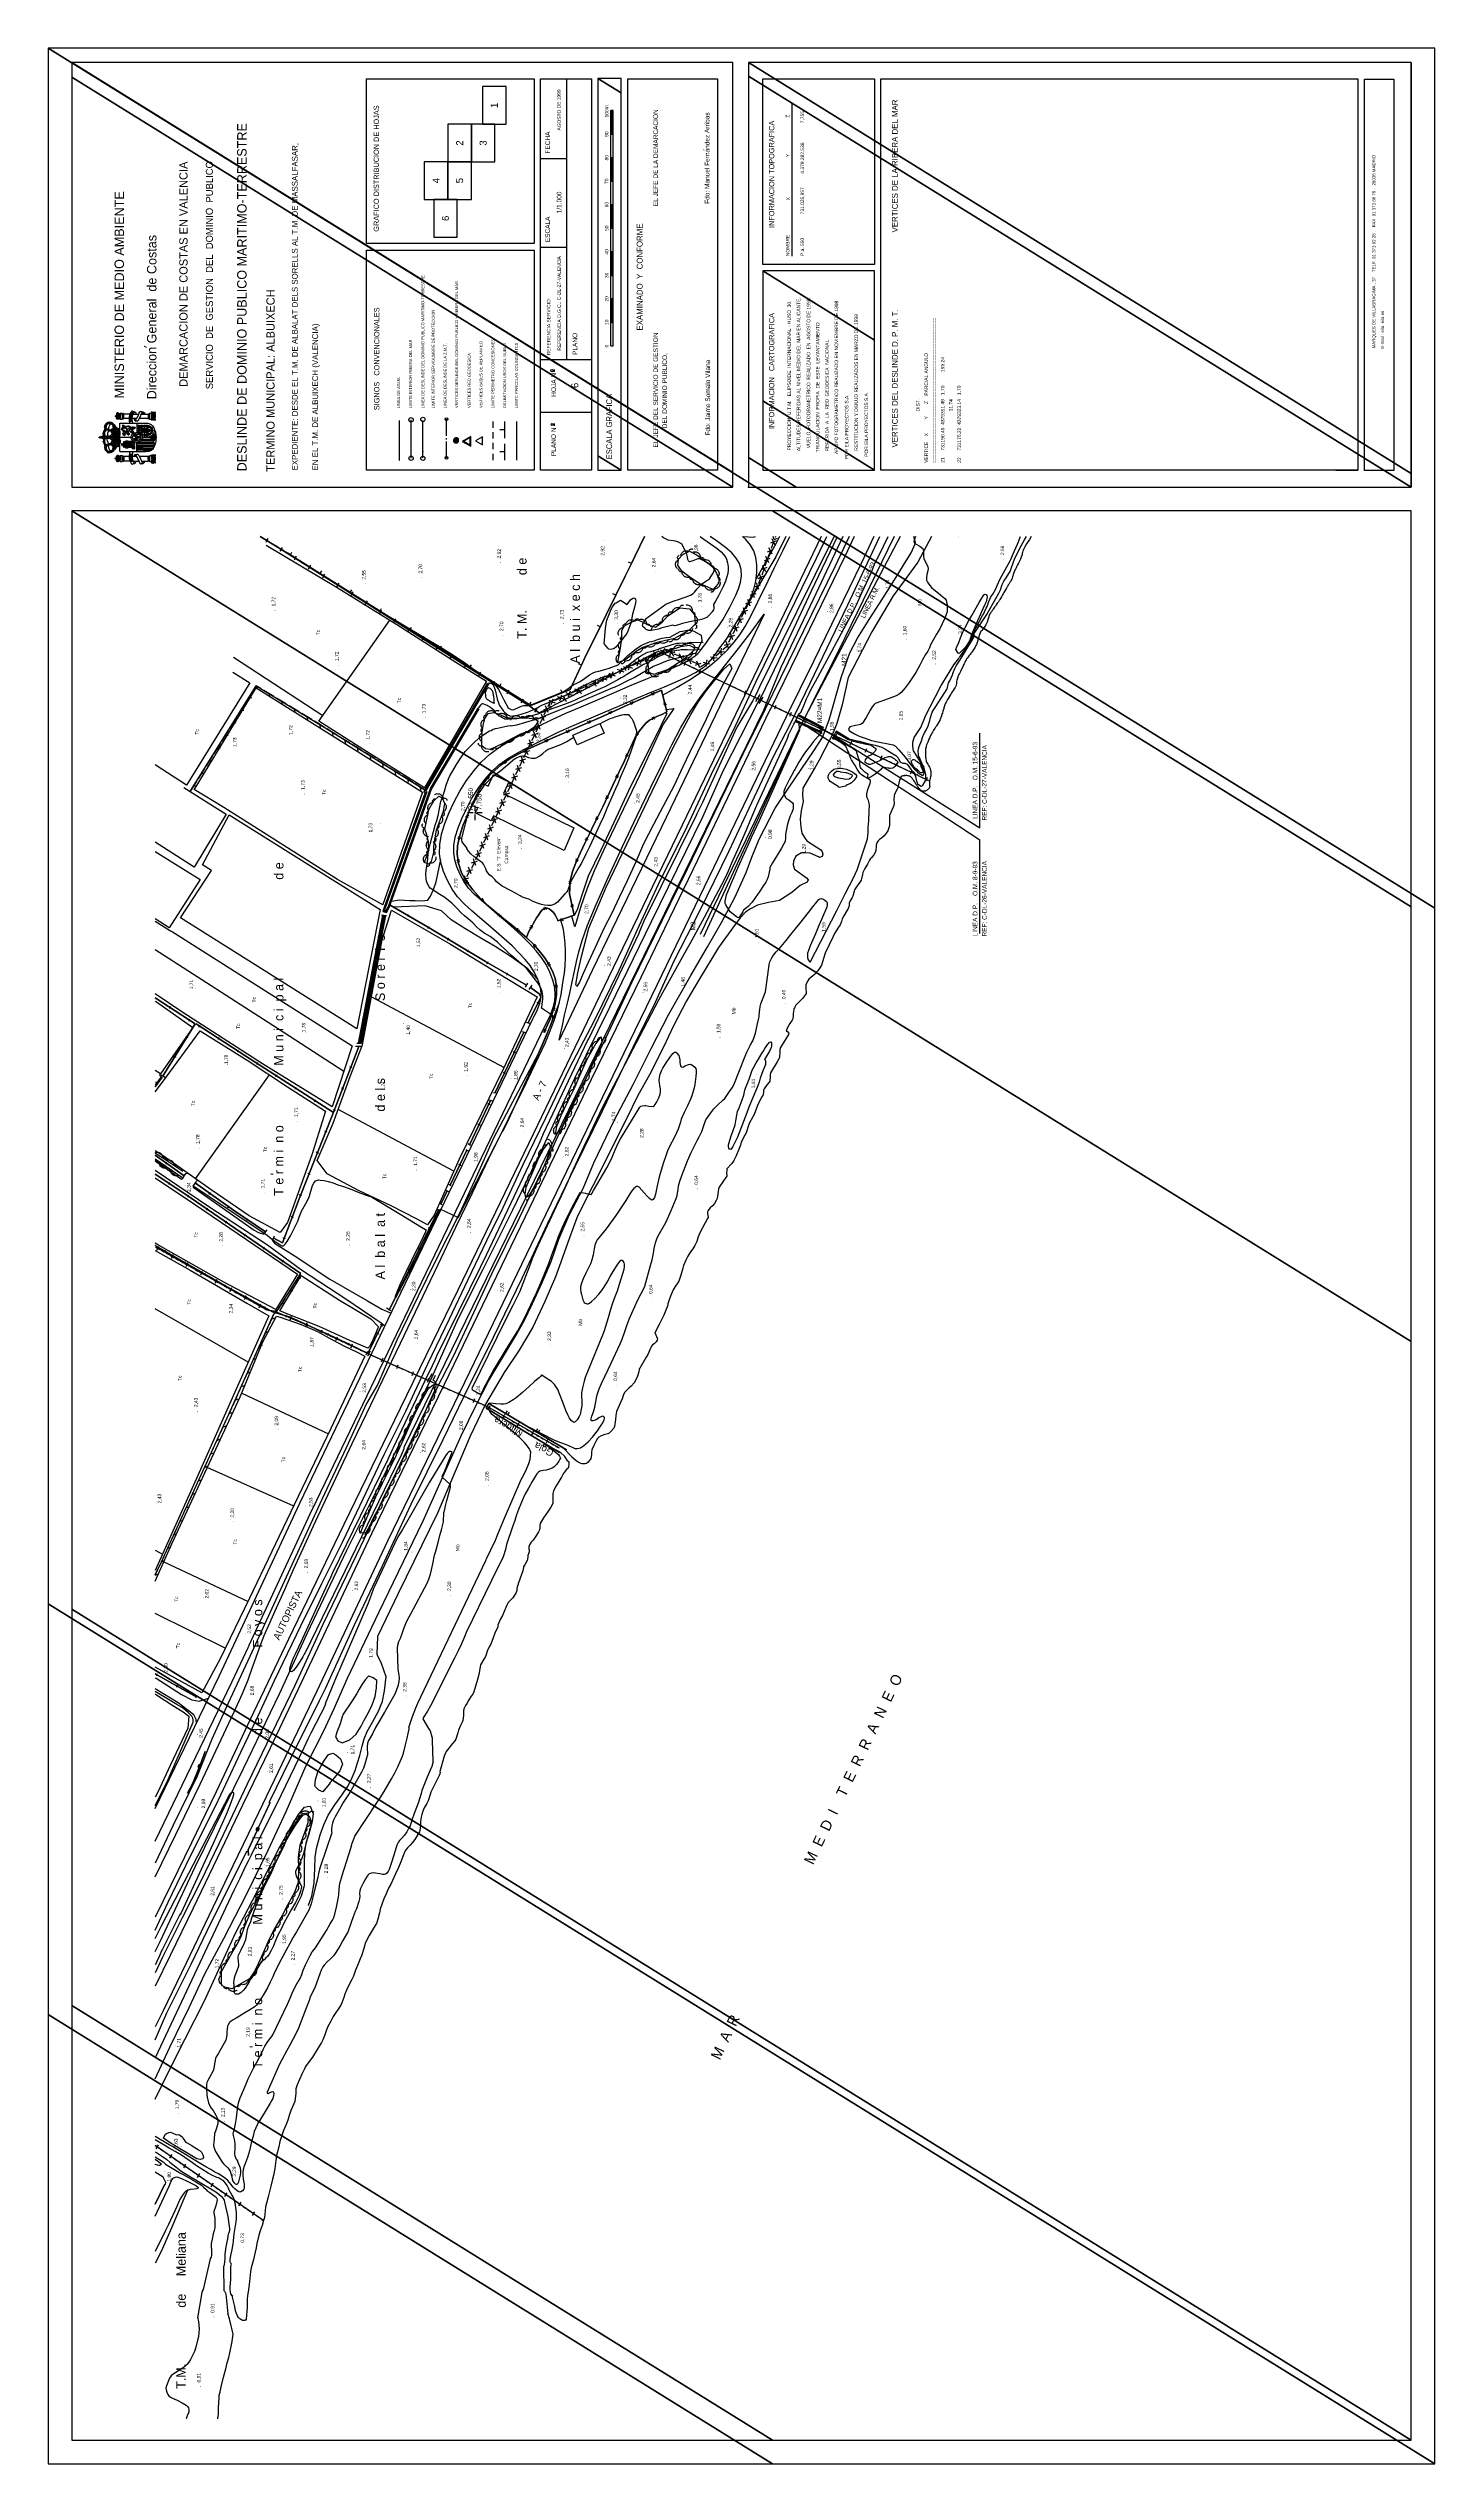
# Model space of a CAD drawing. Extents: x 730854 to 731444, y 4378581 to 4379608.
import ezdxf
from ezdxf.enums import TextEntityAlignment as Align

# ---------------------------------------------------------------- set-up
doc = ezdxf.new("R2010")
doc.units = 0
doc.linetypes.add('DASHED', pattern=[0])
doc.linetypes.add('HIDDEN', pattern=[0])
doc.layers.get('0').update_dxf_attribs({"linetype": 'CONTINUOUS'})
for name, color, linetype in [('1', 7, 'CONTINUOUS'), ('10', 7, 'CONTINUOUS'), ('11', 7, 'CONTINUOUS'), ('14', 7, 'CONTINUOUS'), ('2', 7, 'CONTINUOUS'), ('22', 7, 'CONTINUOUS'), ('24', 7, 'CONTINUOUS'), ('25', 7, 'CONTINUOUS'), ('27', 7, 'CONTINUOUS'), ('29', 7, 'CONTINUOUS'), ('30', 7, 'CONTINUOUS'), ('33', 7, 'CONTINUOUS'), ('36', 7, 'CONTINUOUS'), ('39', 7, 'CONTINUOUS'), ('40', 7, 'CONTINUOUS'), ('44', 7, 'CONTINUOUS'), ('48', 7, 'CONTINUOUS'), ('50', 7, 'CONTINUOUS'), ('51', 7, 'CONTINUOUS'), ('53', 7, 'CONTINUOUS'), ('56', 7, 'CONTINUOUS'), ('57', 7, 'CONTINUOUS'), ('61', 7, 'CONTINUOUS'), ('8', 7, 'CONTINUOUS'), ('9', 7, 'CONTINUOUS'), ('PATTERN_CLASS', 7, 'CONTINUOUS')]:
    doc.layers.add(name, color=color, linetype=linetype)

msp = doc.modelspace()

# ---------------------------------------------------------------- linework, layer by layer
at = {"color": 0, "linetype": 'CONTINUOUS'}
for p, q in [((731074.94, 4379475.2), (731074.94, 4379594.48)), ((731434, 4379601.5), (731434, 4379421)), ((731170.85, 4379519.22), (731170.85, 4379584.24)), ((731093.67, 4379481.01), (731093.67, 4379581.01)), ((731094.67, 4379580.01), (731093.67, 4379581.01)), ((731093.67, 4379481.01), (731093.67, 4379581.01)), ((731094.67, 4379580.01), (731093.67, 4379581.01)), ((731094.67, 4379579.99), (731093.67, 4379580.99)), ((731094.67, 4379579.99), (731093.67, 4379580.99)), ((731094.67, 4379579.98), (731093.67, 4379580.98)), ((731094.67, 4379579.98), (731093.67, 4379580.98)), ((731094.67, 4379579.96), (731093.67, 4379580.96)), ((731094.67, 4379579.96), (731093.67, 4379580.96)), ((731094.67, 4379579.95), (731093.67, 4379580.95)), ((731094.67, 4379579.95), (731093.67, 4379580.95)), ((731094.67, 4379579.93), (731093.67, 4379580.93)), ((731094.67, 4379579.93), (731093.67, 4379580.93)), ((731094.67, 4379579.92), (731093.67, 4379580.92)), ((731094.67, 4379579.92), (731093.67, 4379580.92)), ((731094.67, 4379579.91), (731093.67, 4379580.91)), ((731094.67, 4379579.91), (731093.67, 4379580.91)), ((731094.67, 4379579.89), (731093.67, 4379580.89)), ((731094.67, 4379579.89), (731093.67, 4379580.89)), ((731094.67, 4379579.88), (731093.67, 4379580.88)), ((731094.67, 4379579.88), (731093.67, 4379580.88)), ((731094.67, 4379579.86), (731093.67, 4379580.86)), ((731094.67, 4379579.86), (731093.67, 4379580.86)), ((731094.67, 4379579.85), (731093.67, 4379580.85)), ((731094.67, 4379579.85), (731093.67, 4379580.85)), ((731094.67, 4379579.84), (731093.67, 4379580.84)), ((731094.67, 4379579.84), (731093.67, 4379580.84)), ((731094.67, 4379579.82), (731093.67, 4379580.82)), ((731094.67, 4379579.82), (731093.67, 4379580.82)), ((731094.67, 4379579.81), (731093.67, 4379580.81)), ((731094.67, 4379579.81), (731093.67, 4379580.81)), ((731094.67, 4379579.79), (731093.67, 4379580.79)), ((731094.67, 4379579.79), (731093.67, 4379580.79)), ((731094.67, 4379579.78), (731093.67, 4379580.78)), ((731094.67, 4379579.78), (731093.67, 4379580.78)), ((731094.67, 4379579.76), (731093.67, 4379580.76)), ((731094.67, 4379579.76), (731093.67, 4379580.76)), ((731094.67, 4379579.75), (731093.67, 4379580.75)), ((731094.67, 4379579.75), (731093.67, 4379580.75)), ((731094.67, 4379579.74), (731093.67, 4379580.74)), ((731094.67, 4379579.74), (731093.67, 4379580.74)), ((731094.67, 4379579.72), (731093.67, 4379580.72)), ((731094.67, 4379579.72), (731093.67, 4379580.72)), ((731094.67, 4379579.71), (731093.67, 4379580.71)), ((731094.67, 4379579.71), (731093.67, 4379580.71)), ((731094.67, 4379579.69), (731093.67, 4379580.69)), ((731094.67, 4379579.69), (731093.67, 4379580.69)), ((731094.67, 4379579.68), (731093.67, 4379580.68)), ((731094.67, 4379579.68), (731093.67, 4379580.68)), ((731094.67, 4379579.67), (731093.67, 4379580.67)), ((731094.67, 4379579.67), (731093.67, 4379580.67)), ((731094.67, 4379579.65), (731093.67, 4379580.65)), ((731094.67, 4379579.65), (731093.67, 4379580.65)), ((731094.67, 4379579.64), (731093.67, 4379580.64)), ((731094.67, 4379579.64), (731093.67, 4379580.64)), ((731094.67, 4379579.62), (731093.67, 4379580.62)), ((731094.67, 4379579.62), (731093.67, 4379580.62)), ((731094.67, 4379579.61), (731093.67, 4379580.61)), ((731094.67, 4379579.61), (731093.67, 4379580.61)), ((731094.67, 4379579.6), (731093.67, 4379580.6)), ((731094.67, 4379579.6), (731093.67, 4379580.6)), ((731094.67, 4379579.58), (731093.67, 4379580.58)), ((731094.67, 4379579.58), (731093.67, 4379580.58)), ((731094.67, 4379579.57), (731093.67, 4379580.57)), ((731094.67, 4379579.57), (731093.67, 4379580.57)), ((731094.67, 4379579.55), (731093.67, 4379580.55)), ((731094.67, 4379579.55), (731093.67, 4379580.55)), ((731094.67, 4379579.54), (731093.67, 4379580.54)), ((731094.67, 4379579.54), (731093.67, 4379580.54)), ((731094.67, 4379579.52), (731093.67, 4379580.52)), ((731094.67, 4379579.52), (731093.67, 4379580.52)), ((731094.67, 4379579.51), (731093.67, 4379580.51)), ((731094.67, 4379579.51), (731093.67, 4379580.51)), ((731094.67, 4379579.5), (731093.67, 4379580.5)), ((731094.67, 4379579.5), (731093.67, 4379580.5)), ((731094.67, 4379579.48), (731093.67, 4379580.48)), ((731094.67, 4379579.48), (731093.67, 4379580.48)), ((731094.67, 4379579.47), (731093.67, 4379580.47)), ((731094.67, 4379579.47), (731093.67, 4379580.47)), ((731094.67, 4379579.45), (731093.67, 4379580.45)), ((731094.67, 4379579.45), (731093.67, 4379580.45)), ((731094.67, 4379579.44), (731093.67, 4379580.44)), ((731094.67, 4379579.44), (731093.67, 4379580.44)), ((731094.67, 4379579.43), (731093.67, 4379580.43)), ((731094.67, 4379579.43), (731093.67, 4379580.43)), ((731094.67, 4379579.41), (731093.67, 4379580.41)), ((731094.67, 4379579.41), (731093.67, 4379580.41)), ((731094.67, 4379579.4), (731093.67, 4379580.4)), ((731094.67, 4379579.4), (731093.67, 4379580.4)), ((731094.67, 4379579.38), (731093.67, 4379580.38)), ((731094.67, 4379579.38), (731093.67, 4379580.38)), ((731094.67, 4379579.37), (731093.67, 4379580.37)), ((731094.67, 4379579.37), (731093.67, 4379580.37)), ((731094.67, 4379579.35), (731093.67, 4379580.35)), ((731094.67, 4379579.35), (731093.67, 4379580.35)), ((731094.67, 4379579.34), (731093.67, 4379580.34)), ((731094.67, 4379579.34), (731093.67, 4379580.34)), ((731094.67, 4379579.33), (731093.67, 4379580.33)), ((731094.67, 4379579.33), (731093.67, 4379580.33)), ((731094.67, 4379579.31), (731093.67, 4379580.31)), ((731094.67, 4379579.31), (731093.67, 4379580.31)), ((731094.67, 4379579.3), (731093.67, 4379580.3)), ((731094.67, 4379579.3), (731093.67, 4379580.3)), ((731094.67, 4379579.28), (731093.67, 4379580.28)), ((731094.67, 4379579.28), (731093.67, 4379580.28)), ((731094.67, 4379579.27), (731093.67, 4379580.27)), ((731094.67, 4379579.27), (731093.67, 4379580.27)), ((731094.67, 4379579.26), (731093.67, 4379580.26)), ((731094.67, 4379579.26), (731093.67, 4379580.26)), ((731094.67, 4379579.24), (731093.67, 4379580.24)), ((731094.67, 4379579.24), (731093.67, 4379580.24)), ((731094.67, 4379579.23), (731093.67, 4379580.23)), ((731094.67, 4379579.23), (731093.67, 4379580.23)), ((731094.67, 4379579.21), (731093.67, 4379580.21)), ((731094.67, 4379579.21), (731093.67, 4379580.21)), ((731094.67, 4379579.2), (731093.67, 4379580.2)), ((731094.67, 4379579.2), (731093.67, 4379580.2)), ((731094.67, 4379579.18), (731093.67, 4379580.18)), ((731094.67, 4379579.18), (731093.67, 4379580.18)), ((731094.67, 4379579.17), (731093.67, 4379580.17)), ((731094.67, 4379579.17), (731093.67, 4379580.17)), ((731094.67, 4379579.16), (731093.67, 4379580.16)), ((731094.67, 4379579.16), (731093.67, 4379580.16)), ((731094.67, 4379579.14), (731093.67, 4379580.14)), ((731094.67, 4379579.14), (731093.67, 4379580.14)), ((731094.67, 4379579.13), (731093.67, 4379580.13)), ((731094.67, 4379579.13), (731093.67, 4379580.13)), ((731094.67, 4379579.11), (731093.67, 4379580.11)), ((731094.67, 4379579.11), (731093.67, 4379580.11)), ((731094.67, 4379579.1), (731093.67, 4379580.1)), ((731094.67, 4379579.1), (731093.67, 4379580.1)), ((731094.67, 4379579.09), (731093.67, 4379580.09)), ((731094.67, 4379579.09), (731093.67, 4379580.09)), ((731094.67, 4379579.07), (731093.67, 4379580.07)), ((731094.67, 4379579.07), (731093.67, 4379580.07)), ((731094.67, 4379579.06), (731093.67, 4379580.06)), ((731094.67, 4379579.06), (731093.67, 4379580.06)), ((731094.67, 4379579.04), (731093.67, 4379580.04)), ((731094.67, 4379579.04), (731093.67, 4379580.04)), ((731094.67, 4379579.03), (731093.67, 4379580.03)), ((731094.67, 4379579.03), (731093.67, 4379580.03)), ((731094.67, 4379579.02), (731093.67, 4379580.02)), ((731094.67, 4379579.02), (731093.67, 4379580.02)), ((731094.67, 4379579), (731093.67, 4379580)), ((731094.67, 4379579), (731093.67, 4379580)), ((731094.67, 4379578.99), (731093.67, 4379579.99)), ((731094.67, 4379578.99), (731093.67, 4379579.99)), ((731094.67, 4379578.97), (731093.67, 4379579.97)), ((731094.67, 4379578.97), (731093.67, 4379579.97)), ((731094.67, 4379578.96), (731093.67, 4379579.96)), ((731094.67, 4379578.96), (731093.67, 4379579.96)), ((731094.67, 4379578.94), (731093.67, 4379579.94)), ((731094.67, 4379578.94), (731093.67, 4379579.94)), ((731094.67, 4379578.93), (731093.67, 4379579.93)), ((731094.67, 4379578.93), (731093.67, 4379579.93)), ((731094.67, 4379578.92), (731093.67, 4379579.92)), ((731094.67, 4379578.92), (731093.67, 4379579.92)), ((731094.67, 4379578.9), (731093.67, 4379579.9)), ((731094.67, 4379578.9), (731093.67, 4379579.9)), ((731094.67, 4379578.89), (731093.67, 4379579.89)), ((731094.67, 4379578.89), (731093.67, 4379579.89)), ((731094.67, 4379578.87), (731093.67, 4379579.87)), ((731094.67, 4379578.87), (731093.67, 4379579.87)), ((731094.67, 4379578.86), (731093.67, 4379579.86)), ((731094.67, 4379578.86), (731093.67, 4379579.86)), ((731094.67, 4379578.85), (731093.67, 4379579.85)), ((731094.67, 4379578.85), (731093.67, 4379579.85)), ((731094.67, 4379578.83), (731093.67, 4379579.83)), ((731094.67, 4379578.83), (731093.67, 4379579.83)), ((731094.67, 4379578.82), (731093.67, 4379579.82)), ((731094.67, 4379578.82), (731093.67, 4379579.82)), ((731094.67, 4379578.8), (731093.67, 4379579.8)), ((731094.67, 4379578.8), (731093.67, 4379579.8)), ((731094.67, 4379578.79), (731093.67, 4379579.79)), ((731094.67, 4379578.79), (731093.67, 4379579.79)), ((731094.67, 4379578.77), (731093.67, 4379579.77)), ((731094.67, 4379578.77), (731093.67, 4379579.77)), ((731094.67, 4379578.76), (731093.67, 4379579.76)), ((731094.67, 4379578.76), (731093.67, 4379579.76)), ((731094.67, 4379578.75), (731093.67, 4379579.75)), ((731094.67, 4379578.75), (731093.67, 4379579.75)), ((731094.67, 4379578.73), (731093.67, 4379579.73)), ((731094.67, 4379578.73), (731093.67, 4379579.73)), ((731094.67, 4379578.72), (731093.67, 4379579.72)), ((731094.67, 4379578.72), (731093.67, 4379579.72)), ((731094.67, 4379578.7), (731093.67, 4379579.7)), ((731094.67, 4379578.7), (731093.67, 4379579.7)), ((731094.67, 4379578.69), (731093.67, 4379579.69)), ((731094.67, 4379578.69), (731093.67, 4379579.69)), ((731094.67, 4379578.68), (731093.67, 4379579.68)), ((731094.67, 4379578.68), (731093.67, 4379579.68)), ((731094.67, 4379578.66), (731093.67, 4379579.66)), ((731094.67, 4379578.66), (731093.67, 4379579.66)), ((731094.67, 4379578.65), (731093.67, 4379579.65)), ((731094.67, 4379578.65), (731093.67, 4379579.65)), ((731094.67, 4379578.63), (731093.67, 4379579.63)), ((731094.67, 4379578.63), (731093.67, 4379579.63)), ((731094.67, 4379578.62), (731093.67, 4379579.62)), ((731094.67, 4379578.62), (731093.67, 4379579.62)), ((731094.67, 4379578.61), (731093.67, 4379579.61)), ((731094.67, 4379578.61), (731093.67, 4379579.61)), ((731094.67, 4379578.59), (731093.67, 4379579.59)), ((731094.67, 4379578.59), (731093.67, 4379579.59)), ((731094.67, 4379578.58), (731093.67, 4379579.58)), ((731094.67, 4379578.58), (731093.67, 4379579.58)), ((731094.67, 4379578.56), (731093.67, 4379579.56)), ((731094.67, 4379578.56), (731093.67, 4379579.56)), ((731094.67, 4379578.55), (731093.67, 4379579.55)), ((731094.67, 4379578.55), (731093.67, 4379579.55)), ((731094.67, 4379578.53), (731093.67, 4379579.53)), ((731094.67, 4379578.53), (731093.67, 4379579.53)), ((731094.67, 4379578.52), (731093.67, 4379579.52)), ((731094.67, 4379578.52), (731093.67, 4379579.52)), ((731094.67, 4379578.51), (731093.67, 4379579.51)), ((731094.67, 4379578.51), (731093.67, 4379579.51)), ((731094.67, 4379578.49), (731093.67, 4379579.49)), ((731094.67, 4379578.49), (731093.67, 4379579.49)), ((731094.67, 4379578.48), (731093.67, 4379579.48)), ((731094.67, 4379578.48), (731093.67, 4379579.48)), ((731094.67, 4379578.46), (731093.67, 4379579.46)), ((731094.67, 4379578.46), (731093.67, 4379579.46)), ((731094.67, 4379578.45), (731093.67, 4379579.45)), ((731094.67, 4379578.45), (731093.67, 4379579.45)), ((731094.67, 4379578.44), (731093.67, 4379579.44)), ((731094.67, 4379578.44), (731093.67, 4379579.44)), ((731094.67, 4379578.42), (731093.67, 4379579.42)), ((731094.67, 4379578.42), (731093.67, 4379579.42)), ((731094.67, 4379578.41), (731093.67, 4379579.41)), ((731094.67, 4379578.41), (731093.67, 4379579.41)), ((731094.67, 4379578.39), (731093.67, 4379579.39)), ((731094.67, 4379578.39), (731093.67, 4379579.39)), ((731094.67, 4379578.38), (731093.67, 4379579.38)), ((731094.67, 4379578.38), (731093.67, 4379579.38)), ((731094.67, 4379578.36), (731093.67, 4379579.36)), ((731094.67, 4379578.36), (731093.67, 4379579.36)), ((731094.67, 4379578.35), (731093.67, 4379579.35)), ((731094.67, 4379578.35), (731093.67, 4379579.35)), ((731094.67, 4379578.34), (731093.67, 4379579.34)), ((731094.67, 4379578.34), (731093.67, 4379579.34)), ((731094.67, 4379578.32), (731093.67, 4379579.32)), ((731094.67, 4379578.32), (731093.67, 4379579.32)), ((731094.67, 4379578.31), (731093.67, 4379579.31)), ((731094.67, 4379578.31), (731093.67, 4379579.31)), ((731094.67, 4379578.29), (731093.67, 4379579.29)), ((731094.67, 4379578.29), (731093.67, 4379579.29)), ((731094.67, 4379578.28), (731093.67, 4379579.28)), ((731094.67, 4379578.28), (731093.67, 4379579.28)), ((731094.67, 4379578.27), (731093.67, 4379579.27)), ((731094.67, 4379578.27), (731093.67, 4379579.27)), ((731094.67, 4379578.25), (731093.67, 4379579.25)), ((731094.67, 4379578.25), (731093.67, 4379579.25)), ((731094.67, 4379578.24), (731093.67, 4379579.24)), ((731094.67, 4379578.24), (731093.67, 4379579.24)), ((731094.67, 4379578.22), (731093.67, 4379579.22)), ((731094.67, 4379578.22), (731093.67, 4379579.22)), ((731094.67, 4379578.21), (731093.67, 4379579.21)), ((731094.67, 4379578.21), (731093.67, 4379579.21)), ((731094.67, 4379578.2), (731093.67, 4379579.2)), ((731094.67, 4379578.2), (731093.67, 4379579.2)), ((731094.67, 4379578.18), (731093.67, 4379579.18)), ((731094.67, 4379578.18), (731093.67, 4379579.18)), ((731094.67, 4379578.17), (731093.67, 4379579.17)), ((731094.67, 4379578.17), (731093.67, 4379579.17)), ((731094.67, 4379578.15), (731093.67, 4379579.15)), ((731094.67, 4379578.15), (731093.67, 4379579.15)), ((731094.67, 4379578.14), (731093.67, 4379579.14)), ((731094.67, 4379578.14), (731093.67, 4379579.14)), ((731094.67, 4379578.12), (731093.67, 4379579.12)), ((731094.67, 4379578.12), (731093.67, 4379579.12)), ((731094.67, 4379578.11), (731093.67, 4379579.11)), ((731094.67, 4379578.11), (731093.67, 4379579.11)), ((731094.67, 4379578.1), (731093.67, 4379579.1)), ((731094.67, 4379578.1), (731093.67, 4379579.1)), ((731094.67, 4379578.08), (731093.67, 4379579.08)), ((731094.67, 4379578.08), (731093.67, 4379579.08)), ((731094.67, 4379578.07), (731093.67, 4379579.07)), ((731094.67, 4379578.07), (731093.67, 4379579.07)), ((731094.67, 4379578.05), (731093.67, 4379579.05)), ((731094.67, 4379578.05), (731093.67, 4379579.05)), ((731094.67, 4379578.04), (731093.67, 4379579.04)), ((731094.67, 4379578.04), (731093.67, 4379579.04)), ((731094.67, 4379578.03), (731093.67, 4379579.03)), ((731094.67, 4379578.03), (731093.67, 4379579.03)), ((731094.67, 4379578.01), (731093.67, 4379579.01)), ((731094.67, 4379578.01), (731093.67, 4379579.01)), ((731094.67, 4379578), (731093.67, 4379579)), ((731094.67, 4379578), (731093.67, 4379579)), ((731094.67, 4379577.98), (731093.67, 4379578.98)), ((731094.67, 4379577.98), (731093.67, 4379578.98)), ((731094.67, 4379577.97), (731093.67, 4379578.97)), ((731094.67, 4379577.97), (731093.67, 4379578.97)), ((731094.67, 4379577.95), (731093.67, 4379578.95)), ((731094.67, 4379577.95), (731093.67, 4379578.95)), ((731094.67, 4379577.94), (731093.67, 4379578.94)), ((731094.67, 4379577.94), (731093.67, 4379578.94)), ((731094.67, 4379577.93), (731093.67, 4379578.93)), ((731094.67, 4379577.93), (731093.67, 4379578.93)), ((731094.67, 4379577.91), (731093.67, 4379578.91)), ((731094.67, 4379577.91), (731093.67, 4379578.91)), ((731094.67, 4379577.9), (731093.67, 4379578.9)), ((731094.67, 4379577.9), (731093.67, 4379578.9)), ((731094.67, 4379577.88), (731093.67, 4379578.88)), ((731094.67, 4379577.88), (731093.67, 4379578.88)), ((731094.67, 4379577.87), (731093.67, 4379578.87)), ((731094.67, 4379577.87), (731093.67, 4379578.87)), ((731094.67, 4379577.86), (731093.67, 4379578.86)), ((731094.67, 4379577.86), (731093.67, 4379578.86)), ((731094.67, 4379577.84), (731093.67, 4379578.84)), ((731094.67, 4379577.84), (731093.67, 4379578.84)), ((731094.67, 4379577.83), (731093.67, 4379578.83)), ((731094.67, 4379577.83), (731093.67, 4379578.83)), ((731094.67, 4379577.81), (731093.67, 4379578.81)), ((731094.67, 4379577.81), (731093.67, 4379578.81)), ((731094.67, 4379577.8), (731093.67, 4379578.8)), ((731094.67, 4379577.8), (731093.67, 4379578.8)), ((731094.67, 4379577.78), (731093.67, 4379578.78)), ((731094.67, 4379577.78), (731093.67, 4379578.78)), ((731094.67, 4379577.77), (731093.67, 4379578.77)), ((731094.67, 4379577.77), (731093.67, 4379578.77)), ((731094.67, 4379577.76), (731093.67, 4379578.76)), ((731094.67, 4379577.76), (731093.67, 4379578.76)), ((731094.67, 4379577.74), (731093.67, 4379578.74)), ((731094.67, 4379577.74), (731093.67, 4379578.74)), ((731094.67, 4379577.73), (731093.67, 4379578.73)), ((731094.67, 4379577.73), (731093.67, 4379578.73)), ((731094.67, 4379577.71), (731093.67, 4379578.71)), ((731094.67, 4379577.71), (731093.67, 4379578.71)), ((731094.67, 4379577.7), (731093.67, 4379578.7)), ((731094.67, 4379577.7), (731093.67, 4379578.7)), ((731094.67, 4379577.69), (731093.67, 4379578.69)), ((731094.67, 4379577.69), (731093.67, 4379578.69)), ((731094.67, 4379577.67), (731093.67, 4379578.67)), ((731094.67, 4379577.67), (731093.67, 4379578.67)), ((731094.67, 4379577.66), (731093.67, 4379578.66)), ((731094.67, 4379577.66), (731093.67, 4379578.66)), ((731094.67, 4379577.64), (731093.67, 4379578.64)), ((731094.67, 4379577.64), (731093.67, 4379578.64)), ((731094.67, 4379577.63), (731093.67, 4379578.63)), ((731094.67, 4379577.63), (731093.67, 4379578.63)), ((731094.67, 4379577.62), (731093.67, 4379578.62)), ((731094.67, 4379577.62), (731093.67, 4379578.62)), ((731094.67, 4379577.6), (731093.67, 4379578.6)), ((731094.67, 4379577.6), (731093.67, 4379578.6)), ((731094.67, 4379577.59), (731093.67, 4379578.59)), ((731094.67, 4379577.59), (731093.67, 4379578.59)), ((731094.67, 4379577.57), (731093.67, 4379578.57)), ((731094.67, 4379577.57), (731093.67, 4379578.57)), ((731094.67, 4379577.56), (731093.67, 4379578.56)), ((731094.67, 4379577.56), (731093.67, 4379578.56)), ((731094.67, 4379577.54), (731093.67, 4379578.54)), ((731094.67, 4379577.54), (731093.67, 4379578.54)), ((731094.67, 4379577.53), (731093.67, 4379578.53)), ((731094.67, 4379577.53), (731093.67, 4379578.53)), ((731094.67, 4379577.52), (731093.67, 4379578.52)), ((731094.67, 4379577.52), (731093.67, 4379578.52)), ((731094.67, 4379577.5), (731093.67, 4379578.5)), ((731094.67, 4379577.5), (731093.67, 4379578.5)), ((731094.67, 4379577.49), (731093.67, 4379578.49)), ((731094.67, 4379577.49), (731093.67, 4379578.49)), ((731094.67, 4379577.47), (731093.67, 4379578.47)), ((731094.67, 4379577.47), (731093.67, 4379578.47)), ((731094.67, 4379577.46), (731093.67, 4379578.46)), ((731094.67, 4379577.46), (731093.67, 4379578.46)), ((731094.67, 4379577.45), (731093.67, 4379578.45)), ((731094.67, 4379577.45), (731093.67, 4379578.45)), ((731094.67, 4379577.43), (731093.67, 4379578.43)), ((731094.67, 4379577.43), (731093.67, 4379578.43)), ((731094.67, 4379577.42), (731093.67, 4379578.42)), ((731094.67, 4379577.42), (731093.67, 4379578.42)), ((731094.67, 4379577.4), (731093.67, 4379578.4)), ((731094.67, 4379577.4), (731093.67, 4379578.4)), ((731094.67, 4379577.39), (731093.67, 4379578.39)), ((731094.67, 4379577.39), (731093.67, 4379578.39)), ((731094.67, 4379577.37), (731093.67, 4379578.37)), ((731094.67, 4379577.37), (731093.67, 4379578.37)), ((731094.67, 4379577.36), (731093.67, 4379578.36)), ((731094.67, 4379577.36), (731093.67, 4379578.36)), ((731094.67, 4379577.35), (731093.67, 4379578.35)), ((731094.67, 4379577.35), (731093.67, 4379578.35)), ((731094.67, 4379577.33), (731093.67, 4379578.33)), ((731094.67, 4379577.33), (731093.67, 4379578.33)), ((731094.67, 4379577.32), (731093.67, 4379578.32)), ((731094.67, 4379577.32), (731093.67, 4379578.32)), ((731094.67, 4379577.3), (731093.67, 4379578.3)), ((731094.67, 4379577.3), (731093.67, 4379578.3)), ((731094.67, 4379577.29), (731093.67, 4379578.29)), ((731094.67, 4379577.29), (731093.67, 4379578.29)), ((731094.67, 4379577.28), (731093.67, 4379578.28)), ((731094.67, 4379577.28), (731093.67, 4379578.28)), ((731094.67, 4379577.26), (731093.67, 4379578.26)), ((731094.67, 4379577.26), (731093.67, 4379578.26)), ((731094.67, 4379577.25), (731093.67, 4379578.25)), ((731094.67, 4379577.25), (731093.67, 4379578.25)), ((731094.67, 4379577.23), (731093.67, 4379578.23)), ((731094.67, 4379577.23), (731093.67, 4379578.23)), ((731094.67, 4379577.22), (731093.67, 4379578.22)), ((731094.67, 4379577.22), (731093.67, 4379578.22)), ((731094.67, 4379577.21), (731093.67, 4379578.21)), ((731094.67, 4379577.21), (731093.67, 4379578.21)), ((731094.67, 4379577.19), (731093.67, 4379578.19)), ((731094.67, 4379577.19), (731093.67, 4379578.19)), ((731094.67, 4379577.18), (731093.67, 4379578.18)), ((731094.67, 4379577.18), (731093.67, 4379578.18)), ((731094.67, 4379577.16), (731093.67, 4379578.16)), ((731094.67, 4379577.16), (731093.67, 4379578.16)), ((731094.67, 4379577.15), (731093.67, 4379578.15)), ((731094.67, 4379577.15), (731093.67, 4379578.15)), ((731094.67, 4379577.13), (731093.67, 4379578.13)), ((731094.67, 4379577.13), (731093.67, 4379578.13)), ((731094.67, 4379577.12), (731093.67, 4379578.12)), ((731094.67, 4379577.12), (731093.67, 4379578.12)), ((731094.67, 4379577.11), (731093.67, 4379578.11)), ((731094.67, 4379577.11), (731093.67, 4379578.11)), ((731094.67, 4379577.09), (731093.67, 4379578.09)), ((731094.67, 4379577.09), (731093.67, 4379578.09)), ((731094.67, 4379577.08), (731093.67, 4379578.08)), ((731094.67, 4379577.08), (731093.67, 4379578.08)), ((731094.67, 4379577.06), (731093.67, 4379578.06)), ((731094.67, 4379577.06), (731093.67, 4379578.06)), ((731094.67, 4379577.05), (731093.67, 4379578.05)), ((731094.67, 4379577.05), (731093.67, 4379578.05)), ((731094.67, 4379577.04), (731093.67, 4379578.04)), ((731094.67, 4379577.04), (731093.67, 4379578.04)), ((731094.67, 4379577.02), (731093.67, 4379578.02)), ((731094.67, 4379577.02), (731093.67, 4379578.02)), ((731094.67, 4379577.01), (731093.67, 4379578.01)), ((731094.67, 4379577.01), (731093.67, 4379578.01)), ((731094.67, 4379576.99), (731093.67, 4379577.99)), ((731094.67, 4379576.99), (731093.67, 4379577.99)), ((731094.67, 4379576.98), (731093.67, 4379577.98)), ((731094.67, 4379576.98), (731093.67, 4379577.98)), ((731094.67, 4379576.96), (731093.67, 4379577.96)), ((731094.67, 4379576.96), (731093.67, 4379577.96)), ((731094.67, 4379576.95), (731093.67, 4379577.95)), ((731094.67, 4379576.95), (731093.67, 4379577.95)), ((731094.67, 4379576.94), (731093.67, 4379577.94)), ((731094.67, 4379576.94), (731093.67, 4379577.94)), ((731094.67, 4379576.92), (731093.67, 4379577.92)), ((731094.67, 4379576.92), (731093.67, 4379577.92)), ((731094.67, 4379576.91), (731093.67, 4379577.91)), ((731094.67, 4379576.91), (731093.67, 4379577.91)), ((731094.67, 4379576.89), (731093.67, 4379577.89)), ((731094.67, 4379576.89), (731093.67, 4379577.89)), ((731094.67, 4379576.88), (731093.67, 4379577.88)), ((731094.67, 4379576.88), (731093.67, 4379577.88)), ((731094.67, 4379576.87), (731093.67, 4379577.87)), ((731094.67, 4379576.87), (731093.67, 4379577.87)), ((731094.67, 4379576.85), (731093.67, 4379577.85)), ((731094.67, 4379576.85), (731093.67, 4379577.85)), ((731094.67, 4379576.84), (731093.67, 4379577.84)), ((731094.67, 4379576.84), (731093.67, 4379577.84)), ((731094.67, 4379576.82), (731093.67, 4379577.82)), ((731094.67, 4379576.82), (731093.67, 4379577.82)), ((731094.67, 4379576.81), (731093.67, 4379577.81)), ((731094.67, 4379576.81), (731093.67, 4379577.81)), ((731094.67, 4379576.79), (731093.67, 4379577.79)), ((731094.67, 4379576.79), (731093.67, 4379577.79)), ((731094.67, 4379576.78), (731093.67, 4379577.78)), ((731094.67, 4379576.78), (731093.67, 4379577.78)), ((731094.67, 4379576.77), (731093.67, 4379577.77)), ((731094.67, 4379576.77), (731093.67, 4379577.77)), ((731094.67, 4379576.75), (731093.67, 4379577.75)), ((731094.67, 4379576.75), (731093.67, 4379577.75)), ((731094.67, 4379576.74), (731093.67, 4379577.74)), ((731094.67, 4379576.74), (731093.67, 4379577.74)), ((731094.67, 4379576.72), (731093.67, 4379577.72)), ((731094.67, 4379576.72), (731093.67, 4379577.72)), ((731094.67, 4379576.71), (731093.67, 4379577.71)), ((731094.67, 4379576.71), (731093.67, 4379577.71)), ((731094.67, 4379576.7), (731093.67, 4379577.7)), ((731094.67, 4379576.7), (731093.67, 4379577.7)), ((731094.67, 4379576.68), (731093.67, 4379577.68)), ((731094.67, 4379576.68), (731093.67, 4379577.68)), ((731094.67, 4379576.67), (731093.67, 4379577.67)), ((731094.67, 4379576.67), (731093.67, 4379577.67)), ((731094.67, 4379576.65), (731093.67, 4379577.65)), ((731094.67, 4379576.65), (731093.67, 4379577.65)), ((731094.67, 4379576.64), (731093.67, 4379577.64)), ((731094.67, 4379576.64), (731093.67, 4379577.64)), ((731094.67, 4379576.63), (731093.67, 4379577.63)), ((731094.67, 4379576.63), (731093.67, 4379577.63)), ((731094.67, 4379576.61), (731093.67, 4379577.61)), ((731094.67, 4379576.61), (731093.67, 4379577.61)), ((731094.67, 4379576.6), (731093.67, 4379577.6)), ((731094.67, 4379576.6), (731093.67, 4379577.6)), ((731094.67, 4379576.58), (731093.67, 4379577.58)), ((731094.67, 4379576.58), (731093.67, 4379577.58)), ((731094.67, 4379576.57), (731093.67, 4379577.57)), ((731094.67, 4379576.57), (731093.67, 4379577.57)), ((731094.67, 4379576.55), (731093.67, 4379577.55)), ((731094.67, 4379576.55), (731093.67, 4379577.55)), ((731094.67, 4379576.54), (731093.67, 4379577.54)), ((731094.67, 4379576.54), (731093.67, 4379577.54)), ((731094.67, 4379576.53), (731093.67, 4379577.53)), ((731094.67, 4379576.53), (731093.67, 4379577.53)), ((731094.67, 4379576.51), (731093.67, 4379577.51)), ((731094.67, 4379576.51), (731093.67, 4379577.51)), ((731094.67, 4379576.5), (731093.67, 4379577.5)), ((731094.67, 4379576.5), (731093.67, 4379577.5)), ((731094.67, 4379576.48), (731093.67, 4379577.48)), ((731094.67, 4379576.48), (731093.67, 4379577.48)), ((731094.67, 4379576.47), (731093.67, 4379577.47)), ((731094.67, 4379576.47), (731093.67, 4379577.47)), ((731094.67, 4379576.46), (731093.67, 4379577.46)), ((731094.67, 4379576.46), (731093.67, 4379577.46)), ((731094.67, 4379576.44), (731093.67, 4379577.44)), ((731094.67, 4379576.44), (731093.67, 4379577.44)), ((731094.67, 4379576.43), (731093.67, 4379577.43)), ((731094.67, 4379576.43), (731093.67, 4379577.43)), ((731094.67, 4379576.41), (731093.67, 4379577.41)), ((731094.67, 4379576.41), (731093.67, 4379577.41)), ((731094.67, 4379576.4), (731093.67, 4379577.4)), ((731094.67, 4379576.4), (731093.67, 4379577.4)), ((731094.67, 4379576.38), (731093.67, 4379577.38)), ((731094.67, 4379576.38), (731093.67, 4379577.38)), ((731094.67, 4379576.37), (731093.67, 4379577.37)), ((731094.67, 4379576.37), (731093.67, 4379577.37)), ((731094.67, 4379576.36), (731093.67, 4379577.36)), ((731094.67, 4379576.36), (731093.67, 4379577.36)), ((731094.67, 4379576.34), (731093.67, 4379577.34)), ((731094.67, 4379576.34), (731093.67, 4379577.34)), ((731094.67, 4379576.33), (731093.67, 4379577.33)), ((731094.67, 4379576.33), (731093.67, 4379577.33)), ((731094.67, 4379576.31), (731093.67, 4379577.31)), ((731094.67, 4379576.31), (731093.67, 4379577.31)), ((731094.67, 4379576.3), (731093.67, 4379577.3)), ((731094.67, 4379576.3), (731093.67, 4379577.3)), ((731094.67, 4379576.29), (731093.67, 4379577.29)), ((731094.67, 4379576.29), (731093.67, 4379577.29)), ((731094.67, 4379576.27), (731093.67, 4379577.27)), ((731094.67, 4379576.27), (731093.67, 4379577.27)), ((731094.67, 4379576.26), (731093.67, 4379577.26)), ((731094.67, 4379576.26), (731093.67, 4379577.26)), ((731094.67, 4379576.24), (731093.67, 4379577.24)), ((731094.67, 4379576.24), (731093.67, 4379577.24)), ((731094.67, 4379576.23), (731093.67, 4379577.23)), ((731094.67, 4379576.23), (731093.67, 4379577.23)), ((731094.67, 4379576.22), (731093.67, 4379577.22)), ((731094.67, 4379576.22), (731093.67, 4379577.22)), ((731094.67, 4379576.2), (731093.67, 4379577.2)), ((731094.67, 4379576.2), (731093.67, 4379577.2)), ((731094.67, 4379576.19), (731093.67, 4379577.19)), ((731094.67, 4379576.19), (731093.67, 4379577.19)), ((731094.67, 4379576.17), (731093.67, 4379577.17)), ((731094.67, 4379576.17), (731093.67, 4379577.17)), ((731094.67, 4379576.16), (731093.67, 4379577.16)), ((731094.67, 4379576.16), (731093.67, 4379577.16)), ((731094.67, 4379576.14), (731093.67, 4379577.14)), ((731094.67, 4379576.14), (731093.67, 4379577.14)), ((731094.67, 4379576.13), (731093.67, 4379577.13)), ((731094.67, 4379576.13), (731093.67, 4379577.13)), ((731094.67, 4379576.12), (731093.67, 4379577.12)), ((731094.67, 4379576.12), (731093.67, 4379577.12)), ((731094.67, 4379576.1), (731093.67, 4379577.1)), ((731094.67, 4379576.1), (731093.67, 4379577.1)), ((731094.67, 4379576.09), (731093.67, 4379577.09)), ((731094.67, 4379576.09), (731093.67, 4379577.09)), ((731094.67, 4379576.07), (731093.67, 4379577.07)), ((731094.67, 4379576.07), (731093.67, 4379577.07)), ((731094.67, 4379576.06), (731093.67, 4379577.06)), ((731094.67, 4379576.06), (731093.67, 4379577.06)), ((731094.67, 4379576.05), (731093.67, 4379577.05)), ((731094.67, 4379576.05), (731093.67, 4379577.05)), ((731094.67, 4379576.03), (731093.67, 4379577.03)), ((731094.67, 4379576.03), (731093.67, 4379577.03)), ((731094.67, 4379576.02), (731093.67, 4379577.02)), ((731094.67, 4379576.02), (731093.67, 4379577.02)), ((731094.67, 4379576), (731093.67, 4379577)), ((731094.67, 4379576), (731093.67, 4379577)), ((731094.67, 4379575.99), (731093.67, 4379576.99)), ((731094.67, 4379575.99), (731093.67, 4379576.99)), ((731094.67, 4379575.97), (731093.67, 4379576.97)), ((731094.67, 4379575.97), (731093.67, 4379576.97)), ((731094.67, 4379575.96), (731093.67, 4379576.96)), ((731094.67, 4379575.96), (731093.67, 4379576.96)), ((731094.67, 4379575.95), (731093.67, 4379576.95)), ((731094.67, 4379575.95), (731093.67, 4379576.95)), ((731094.67, 4379575.93), (731093.67, 4379576.93)), ((731094.67, 4379575.93), (731093.67, 4379576.93)), ((731094.67, 4379575.92), (731093.67, 4379576.92)), ((731094.67, 4379575.92), (731093.67, 4379576.92)), ((731094.67, 4379575.9), (731093.67, 4379576.9)), ((731094.67, 4379575.9), (731093.67, 4379576.9)), ((731094.67, 4379575.89), (731093.67, 4379576.89)), ((731094.67, 4379575.89), (731093.67, 4379576.89)), ((731094.67, 4379575.88), (731093.67, 4379576.88)), ((731094.67, 4379575.88), (731093.67, 4379576.88)), ((731094.67, 4379575.86), (731093.67, 4379576.86)), ((731094.67, 4379575.86), (731093.67, 4379576.86)), ((731094.67, 4379575.85), (731093.67, 4379576.85)), ((731094.67, 4379575.85), (731093.67, 4379576.85)), ((731094.67, 4379575.83), (731093.67, 4379576.83)), ((731094.67, 4379575.83), (731093.67, 4379576.83)), ((731094.67, 4379575.82), (731093.67, 4379576.82)), ((731094.67, 4379575.82), (731093.67, 4379576.82)), ((731094.67, 4379575.81), (731093.67, 4379576.81)), ((731094.67, 4379575.81), (731093.67, 4379576.81)), ((731094.67, 4379575.79), (731093.67, 4379576.79)), ((731094.67, 4379575.79), (731093.67, 4379576.79)), ((731094.67, 4379575.78), (731093.67, 4379576.78)), ((731094.67, 4379575.78), (731093.67, 4379576.78)), ((731094.67, 4379575.76), (731093.67, 4379576.76)), ((731094.67, 4379575.76), (731093.67, 4379576.76)), ((731094.67, 4379575.75), (731093.67, 4379576.75)), ((731094.67, 4379575.75), (731093.67, 4379576.75)), ((731094.67, 4379575.73), (731093.67, 4379576.73)), ((731094.67, 4379575.73), (731093.67, 4379576.73)), ((731094.67, 4379575.72), (731093.67, 4379576.72)), ((731094.67, 4379575.72), (731093.67, 4379576.72)), ((731094.67, 4379575.71), (731093.67, 4379576.71)), ((731094.67, 4379575.71), (731093.67, 4379576.71)), ((731094.67, 4379575.69), (731093.67, 4379576.69)), ((731094.67, 4379575.69), (731093.67, 4379576.69)), ((731094.67, 4379575.68), (731093.67, 4379576.68)), ((731094.67, 4379575.68), (731093.67, 4379576.68)), ((731094.67, 4379575.66), (731093.67, 4379576.66)), ((731094.67, 4379575.66), (731093.67, 4379576.66)), ((731094.67, 4379575.65), (731093.67, 4379576.65)), ((731094.67, 4379575.65), (731093.67, 4379576.65)), ((731094.67, 4379575.64), (731093.67, 4379576.64)), ((731094.67, 4379575.64), (731093.67, 4379576.64)), ((731094.67, 4379575.62), (731093.67, 4379576.62)), ((731094.67, 4379575.62), (731093.67, 4379576.62)), ((731094.67, 4379575.61), (731093.67, 4379576.61)), ((731094.67, 4379575.61), (731093.67, 4379576.61)), ((731094.67, 4379575.59), (731093.67, 4379576.59)), ((731094.67, 4379575.59), (731093.67, 4379576.59)), ((731094.67, 4379575.58), (731093.67, 4379576.58)), ((731094.67, 4379575.58), (731093.67, 4379576.58)), ((731094.67, 4379575.56), (731093.67, 4379576.56)), ((731094.67, 4379575.56), (731093.67, 4379576.56)), ((731094.67, 4379575.55), (731093.67, 4379576.55)), ((731094.67, 4379575.55), (731093.67, 4379576.55)), ((731094.67, 4379575.54), (731093.67, 4379576.54)), ((731094.67, 4379575.54), (731093.67, 4379576.54)), ((731094.67, 4379575.52), (731093.67, 4379576.52)), ((731094.67, 4379575.52), (731093.67, 4379576.52)), ((731094.67, 4379575.51), (731093.67, 4379576.51)), ((731094.67, 4379575.51), (731093.67, 4379576.51)), ((731094.67, 4379575.49), (731093.67, 4379576.49)), ((731094.67, 4379575.49), (731093.67, 4379576.49)), ((731094.67, 4379575.48), (731093.67, 4379576.48)), ((731094.67, 4379575.48), (731093.67, 4379576.48)), ((731094.67, 4379575.47), (731093.67, 4379576.47)), ((731094.67, 4379575.47), (731093.67, 4379576.47)), ((731094.67, 4379575.45), (731093.67, 4379576.45)), ((731094.67, 4379575.45), (731093.67, 4379576.45)), ((731094.67, 4379575.44), (731093.67, 4379576.44)), ((731094.67, 4379575.44), (731093.67, 4379576.44)), ((731094.67, 4379575.42), (731093.67, 4379576.42)), ((731094.67, 4379575.42), (731093.67, 4379576.42)), ((731094.67, 4379575.41), (731093.67, 4379576.41)), ((731094.67, 4379575.41), (731093.67, 4379576.41)), ((731094.67, 4379575.39), (731093.67, 4379576.39)), ((731094.67, 4379575.39), (731093.67, 4379576.39)), ((731094.67, 4379575.38), (731093.67, 4379576.38)), ((731094.67, 4379575.38), (731093.67, 4379576.38)), ((731094.67, 4379575.37), (731093.67, 4379576.37)), ((731094.67, 4379575.37), (731093.67, 4379576.37)), ((731094.67, 4379575.35), (731093.67, 4379576.35)), ((731094.67, 4379575.35), (731093.67, 4379576.35)), ((731094.67, 4379575.34), (731093.67, 4379576.34)), ((731094.67, 4379575.34), (731093.67, 4379576.34)), ((731094.67, 4379575.32), (731093.67, 4379576.32)), ((731094.67, 4379575.32), (731093.67, 4379576.32)), ((731094.67, 4379575.31), (731093.67, 4379576.31)), ((731094.67, 4379575.31), (731093.67, 4379576.31)), ((731094.67, 4379575.3), (731093.67, 4379576.3)), ((731094.67, 4379575.3), (731093.67, 4379576.3)), ((731094.67, 4379575.28), (731093.67, 4379576.28)), ((731094.67, 4379575.28), (731093.67, 4379576.28)), ((731094.67, 4379575.27), (731093.67, 4379576.27)), ((731094.67, 4379575.27), (731093.67, 4379576.27)), ((731094.67, 4379575.25), (731093.67, 4379576.25)), ((731094.67, 4379575.25), (731093.67, 4379576.25)), ((731094.67, 4379575.24), (731093.67, 4379576.24)), ((731094.67, 4379575.24), (731093.67, 4379576.24)), ((731094.67, 4379575.23), (731093.67, 4379576.23)), ((731094.67, 4379575.23), (731093.67, 4379576.23)), ((731094.67, 4379575.21), (731093.67, 4379576.21)), ((731094.67, 4379575.21), (731093.67, 4379576.21)), ((731094.67, 4379575.2), (731093.67, 4379576.2)), ((731094.67, 4379575.2), (731093.67, 4379576.2)), ((731094.67, 4379575.18), (731093.67, 4379576.18)), ((731094.67, 4379575.18), (731093.67, 4379576.18)), ((731094.67, 4379575.17), (731093.67, 4379576.17)), ((731094.67, 4379575.17), (731093.67, 4379576.17)), ((731094.67, 4379575.15), (731093.67, 4379576.15)), ((731094.67, 4379575.15), (731093.67, 4379576.15)), ((731094.67, 4379575.14), (731093.67, 4379576.14)), ((731094.67, 4379575.14), (731093.67, 4379576.14)), ((731094.67, 4379575.13), (731093.67, 4379576.13)), ((731094.67, 4379575.13), (731093.67, 4379576.13)), ((731094.67, 4379575.11), (731093.67, 4379576.11)), ((731094.67, 4379575.11), (731093.67, 4379576.11)), ((731094.67, 4379575.1), (731093.67, 4379576.1)), ((731094.67, 4379575.1), (731093.67, 4379576.1)), ((731094.67, 4379575.08), (731093.67, 4379576.08)), ((731094.67, 4379575.08), (731093.67, 4379576.08)), ((731094.67, 4379575.07), (731093.67, 4379576.07)), ((731094.67, 4379575.07), (731093.67, 4379576.07)), ((731094.67, 4379575.06), (731093.67, 4379576.06)), ((731094.67, 4379575.06), (731093.67, 4379576.06)), ((731094.67, 4379575.04), (731093.67, 4379576.04)), ((731094.67, 4379575.04), (731093.67, 4379576.04)), ((731094.67, 4379575.03), (731093.67, 4379576.03)), ((731094.67, 4379575.03), (731093.67, 4379576.03)), ((731094.67, 4379575.01), (731093.67, 4379576.01)), ((731094.67, 4379575.01), (731093.67, 4379576.01)), ((731094.67, 4379575), (731093.67, 4379576)), ((731094.67, 4379575), (731093.67, 4379576)), ((731094.67, 4379574.98), (731093.67, 4379575.98)), ((731094.67, 4379574.98), (731093.67, 4379575.98)), ((731094.67, 4379574.97), (731093.67, 4379575.97)), ((731094.67, 4379574.97), (731093.67, 4379575.97)), ((731094.67, 4379574.96), (731093.67, 4379575.96)), ((731094.67, 4379574.96), (731093.67, 4379575.96)), ((731094.67, 4379574.94), (731093.67, 4379575.94)), ((731094.67, 4379574.94), (731093.67, 4379575.94)), ((731094.67, 4379574.93), (731093.67, 4379575.93)), ((731094.67, 4379574.93), (731093.67, 4379575.93)), ((731094.67, 4379574.91), (731093.67, 4379575.91)), ((731094.67, 4379574.91), (731093.67, 4379575.91)), ((731094.67, 4379574.9), (731093.67, 4379575.9)), ((731094.67, 4379574.9), (731093.67, 4379575.9)), ((731094.67, 4379574.89), (731093.67, 4379575.89)), ((731094.67, 4379574.89), (731093.67, 4379575.89)), ((731094.67, 4379574.87), (731093.67, 4379575.87)), ((731094.67, 4379574.87), (731093.67, 4379575.87)), ((731094.67, 4379574.86), (731093.67, 4379575.86)), ((731094.67, 4379574.86), (731093.67, 4379575.86)), ((731094.67, 4379574.84), (731093.67, 4379575.84)), ((731094.67, 4379574.84), (731093.67, 4379575.84)), ((731094.67, 4379574.83), (731093.67, 4379575.83)), ((731094.67, 4379574.83), (731093.67, 4379575.83)), ((731094.67, 4379574.82), (731093.67, 4379575.82)), ((731094.67, 4379574.82), (731093.67, 4379575.82)), ((731094.67, 4379574.8), (731093.67, 4379575.8)), ((731094.67, 4379574.8), (731093.67, 4379575.8)), ((731094.67, 4379574.79), (731093.67, 4379575.79)), ((731094.67, 4379574.79), (731093.67, 4379575.79)), ((731094.67, 4379574.77), (731093.67, 4379575.77)), ((731094.67, 4379574.77), (731093.67, 4379575.77)), ((731094.67, 4379574.76), (731093.67, 4379575.76)), ((731094.67, 4379574.76), (731093.67, 4379575.76)), ((731094.67, 4379574.74), (731093.67, 4379575.74)), ((731094.67, 4379574.74), (731093.67, 4379575.74)), ((731094.67, 4379574.73), (731093.67, 4379575.73)), ((731094.67, 4379574.73), (731093.67, 4379575.73)), ((731094.67, 4379574.72), (731093.67, 4379575.72)), ((731094.67, 4379574.72), (731093.67, 4379575.72)), ((731094.67, 4379574.7), (731093.67, 4379575.7)), ((731094.67, 4379574.7), (731093.67, 4379575.7)), ((731094.67, 4379574.69), (731093.67, 4379575.69)), ((731094.67, 4379574.69), (731093.67, 4379575.69)), ((731094.67, 4379574.67), (731093.67, 4379575.67)), ((731094.67, 4379574.67), (731093.67, 4379575.67)), ((731094.67, 4379574.66), (731093.67, 4379575.66)), ((731094.67, 4379574.66), (731093.67, 4379575.66)), ((731094.67, 4379574.65), (731093.67, 4379575.65)), ((731094.67, 4379574.65), (731093.67, 4379575.65)), ((731094.67, 4379574.63), (731093.67, 4379575.63)), ((731094.67, 4379574.63), (731093.67, 4379575.63)), ((731094.67, 4379574.62), (731093.67, 4379575.62)), ((731094.67, 4379574.62), (731093.67, 4379575.62)), ((731094.67, 4379574.6), (731093.67, 4379575.6)), ((731094.67, 4379574.6), (731093.67, 4379575.6)), ((731094.67, 4379574.59), (731093.67, 4379575.59)), ((731094.67, 4379574.59), (731093.67, 4379575.59)), ((731094.67, 4379574.57), (731093.67, 4379575.57)), ((731094.67, 4379574.57), (731093.67, 4379575.57)), ((731094.67, 4379574.56), (731093.67, 4379575.56)), ((731094.67, 4379574.56), (731093.67, 4379575.56)), ((731094.67, 4379574.55), (731093.67, 4379575.55)), ((731094.67, 4379574.55), (731093.67, 4379575.55)), ((731094.67, 4379574.53), (731093.67, 4379575.53)), ((731094.67, 4379574.53), (731093.67, 4379575.53)), ((731094.67, 4379574.52), (731093.67, 4379575.52)), ((731094.67, 4379574.52), (731093.67, 4379575.52)), ((731094.67, 4379574.5), (731093.67, 4379575.5)), ((731094.67, 4379574.5), (731093.67, 4379575.5)), ((731094.67, 4379574.49), (731093.67, 4379575.49)), ((731094.67, 4379574.49), (731093.67, 4379575.49)), ((731094.67, 4379574.48), (731093.67, 4379575.48)), ((731094.67, 4379574.48), (731093.67, 4379575.48)), ((731094.67, 4379574.46), (731093.67, 4379575.46)), ((731094.67, 4379574.46), (731093.67, 4379575.46)), ((731094.67, 4379574.45), (731093.67, 4379575.45)), ((731094.67, 4379574.45), (731093.67, 4379575.45)), ((731094.67, 4379574.43), (731093.67, 4379575.43)), ((731094.67, 4379574.43), (731093.67, 4379575.43)), ((731094.67, 4379574.42), (731093.67, 4379575.42)), ((731094.67, 4379574.42), (731093.67, 4379575.42)), ((731094.67, 4379574.4), (731093.67, 4379575.4)), ((731094.67, 4379574.4), (731093.67, 4379575.4)), ((731094.67, 4379574.39), (731093.67, 4379575.39)), ((731094.67, 4379574.39), (731093.67, 4379575.39)), ((731094.67, 4379574.38), (731093.67, 4379575.38)), ((731094.67, 4379574.38), (731093.67, 4379575.38)), ((731094.67, 4379574.36), (731093.67, 4379575.36)), ((731094.67, 4379574.36), (731093.67, 4379575.36)), ((731094.67, 4379574.35), (731093.67, 4379575.35)), ((731094.67, 4379574.35), (731093.67, 4379575.35)), ((731094.67, 4379574.33), (731093.67, 4379575.33)), ((731094.67, 4379574.33), (731093.67, 4379575.33)), ((731094.67, 4379574.32), (731093.67, 4379575.32)), ((731094.67, 4379574.32), (731093.67, 4379575.32)), ((731094.67, 4379574.31), (731093.67, 4379575.31)), ((731094.67, 4379574.31), (731093.67, 4379575.31)), ((731094.67, 4379574.29), (731093.67, 4379575.29)), ((731094.67, 4379574.29), (731093.67, 4379575.29)), ((731094.67, 4379574.28), (731093.67, 4379575.28)), ((731094.67, 4379574.28), (731093.67, 4379575.28)), ((731094.67, 4379574.26), (731093.67, 4379575.26)), ((731094.67, 4379574.26), (731093.67, 4379575.26)), ((731094.67, 4379574.25), (731093.67, 4379575.25)), ((731094.67, 4379574.25), (731093.67, 4379575.25)), ((731094.67, 4379574.24), (731093.67, 4379575.24)), ((731094.67, 4379574.24), (731093.67, 4379575.24)), ((731094.67, 4379574.22), (731093.67, 4379575.22)), ((731094.67, 4379574.22), (731093.67, 4379575.22)), ((731094.67, 4379574.21), (731093.67, 4379575.21)), ((731094.67, 4379574.21), (731093.67, 4379575.21)), ((731094.67, 4379574.19), (731093.67, 4379575.19)), ((731094.67, 4379574.19), (731093.67, 4379575.19)), ((731094.67, 4379574.18), (731093.67, 4379575.18)), ((731094.67, 4379574.18), (731093.67, 4379575.18)), ((731094.67, 4379574.16), (731093.67, 4379575.16)), ((731094.67, 4379574.16), (731093.67, 4379575.16)), ((731094.67, 4379574.15), (731093.67, 4379575.15)), ((731094.67, 4379574.15), (731093.67, 4379575.15)), ((731094.67, 4379574.14), (731093.67, 4379575.14)), ((731094.67, 4379574.14), (731093.67, 4379575.14)), ((731094.67, 4379574.12), (731093.67, 4379575.12)), ((731094.67, 4379574.12), (731093.67, 4379575.12)), ((731094.67, 4379574.11), (731093.67, 4379575.11)), ((731094.67, 4379574.11), (731093.67, 4379575.11)), ((731094.67, 4379574.09), (731093.67, 4379575.09)), ((731094.67, 4379574.09), (731093.67, 4379575.09)), ((731094.67, 4379574.08), (731093.67, 4379575.08)), ((731094.67, 4379574.08), (731093.67, 4379575.08)), ((731094.67, 4379574.07), (731093.67, 4379575.07)), ((731094.67, 4379574.07), (731093.67, 4379575.07)), ((731094.67, 4379574.05), (731093.67, 4379575.05)), ((731094.67, 4379574.05), (731093.67, 4379575.05)), ((731094.67, 4379574.04), (731093.67, 4379575.04)), ((731094.67, 4379574.04), (731093.67, 4379575.04)), ((731094.67, 4379574.02), (731093.67, 4379575.02)), ((731094.67, 4379574.02), (731093.67, 4379575.02)), ((731094.67, 4379574.01), (731093.67, 4379575.01)), ((731094.67, 4379574.01), (731093.67, 4379575.01)), ((731094.67, 4379573.99), (731093.67, 4379574.99)), ((731094.67, 4379573.99), (731093.67, 4379574.99)), ((731094.67, 4379573.98), (731093.67, 4379574.98)), ((731094.67, 4379573.98), (731093.67, 4379574.98)), ((731094.67, 4379573.97), (731093.67, 4379574.97)), ((731094.67, 4379573.97), (731093.67, 4379574.97)), ((731094.67, 4379573.95), (731093.67, 4379574.95)), ((731094.67, 4379573.95), (731093.67, 4379574.95)), ((731094.67, 4379573.94), (731093.67, 4379574.94)), ((731094.67, 4379573.94), (731093.67, 4379574.94)), ((731094.67, 4379573.92), (731093.67, 4379574.92)), ((731094.67, 4379573.92), (731093.67, 4379574.92)), ((731094.67, 4379573.91), (731093.67, 4379574.91)), ((731094.67, 4379573.91), (731093.67, 4379574.91)), ((731094.67, 4379573.9), (731093.67, 4379574.9)), ((731094.67, 4379573.9), (731093.67, 4379574.9)), ((731094.67, 4379573.88), (731093.67, 4379574.88)), ((731094.67, 4379573.88), (731093.67, 4379574.88)), ((731094.67, 4379573.87), (731093.67, 4379574.87)), ((731094.67, 4379573.87), (731093.67, 4379574.87)), ((731094.67, 4379573.85), (731093.67, 4379574.85)), ((731094.67, 4379573.85), (731093.67, 4379574.85)), ((731094.67, 4379573.84), (731093.67, 4379574.84)), ((731094.67, 4379573.84), (731093.67, 4379574.84)), ((731094.67, 4379573.83), (731093.67, 4379574.83)), ((731094.67, 4379573.83), (731093.67, 4379574.83)), ((731094.67, 4379573.81), (731093.67, 4379574.81)), ((731094.67, 4379573.81), (731093.67, 4379574.81)), ((731094.67, 4379573.8), (731093.67, 4379574.8)), ((731094.67, 4379573.8), (731093.67, 4379574.8)), ((731094.67, 4379573.78), (731093.67, 4379574.78)), ((731094.67, 4379573.78), (731093.67, 4379574.78)), ((731094.67, 4379573.77), (731093.67, 4379574.77)), ((731094.67, 4379573.77), (731093.67, 4379574.77)), ((731094.67, 4379573.75), (731093.67, 4379574.75)), ((731094.67, 4379573.75), (731093.67, 4379574.75)), ((731094.67, 4379573.74), (731093.67, 4379574.74)), ((731094.67, 4379573.74), (731093.67, 4379574.74)), ((731094.67, 4379573.73), (731093.67, 4379574.73)), ((731094.67, 4379573.73), (731093.67, 4379574.73)), ((731094.67, 4379573.71), (731093.67, 4379574.71)), ((731094.67, 4379573.71), (731093.67, 4379574.71)), ((731094.67, 4379573.7), (731093.67, 4379574.7)), ((731094.67, 4379573.7), (731093.67, 4379574.7)), ((731094.67, 4379573.68), (731093.67, 4379574.68)), ((731094.67, 4379573.68), (731093.67, 4379574.68)), ((731094.67, 4379573.67), (731093.67, 4379574.67)), ((731094.67, 4379573.67), (731093.67, 4379574.67)), ((731094.67, 4379573.66), (731093.67, 4379574.66)), ((731094.67, 4379573.66), (731093.67, 4379574.66)), ((731094.67, 4379573.64), (731093.67, 4379574.64)), ((731094.67, 4379573.64), (731093.67, 4379574.64)), ((731094.67, 4379573.63), (731093.67, 4379574.63)), ((731094.67, 4379573.63), (731093.67, 4379574.63)), ((731094.67, 4379573.61), (731093.67, 4379574.61)), ((731094.67, 4379573.61), (731093.67, 4379574.61)), ((731094.67, 4379573.6), (731093.67, 4379574.6)), ((731094.67, 4379573.6), (731093.67, 4379574.6)), ((731094.67, 4379573.58), (731093.67, 4379574.58)), ((731094.67, 4379573.58), (731093.67, 4379574.58)), ((731094.67, 4379573.57), (731093.67, 4379574.57)), ((731094.67, 4379573.57), (731093.67, 4379574.57)), ((731094.67, 4379573.56), (731093.67, 4379574.56)), ((731094.67, 4379573.56), (731093.67, 4379574.56)), ((731094.67, 4379573.54), (731093.67, 4379574.54)), ((731094.67, 4379573.54), (731093.67, 4379574.54)), ((731094.67, 4379573.53), (731093.67, 4379574.53)), ((731094.67, 4379573.53), (731093.67, 4379574.53)), ((731094.67, 4379573.51), (731093.67, 4379574.51)), ((731094.67, 4379573.51), (731093.67, 4379574.51)), ((731094.67, 4379573.5), (731093.67, 4379574.5)), ((731094.67, 4379573.5), (731093.67, 4379574.5)), ((731094.67, 4379573.49), (731093.67, 4379574.49)), ((731094.67, 4379573.49), (731093.67, 4379574.49)), ((731094.67, 4379573.47), (731093.67, 4379574.47)), ((731094.67, 4379573.47), (731093.67, 4379574.47)), ((731094.67, 4379573.46), (731093.67, 4379574.46)), ((731094.67, 4379573.46), (731093.67, 4379574.46)), ((731094.67, 4379573.44), (731093.67, 4379574.44)), ((731094.67, 4379573.44), (731093.67, 4379574.44)), ((731094.67, 4379573.43), (731093.67, 4379574.43)), ((731094.67, 4379573.43), (731093.67, 4379574.43)), ((731094.67, 4379573.41), (731093.67, 4379574.41)), ((731094.67, 4379573.41), (731093.67, 4379574.41)), ((731094.67, 4379573.4), (731093.67, 4379574.4)), ((731094.67, 4379573.4), (731093.67, 4379574.4)), ((731094.67, 4379573.39), (731093.67, 4379574.39)), ((731094.67, 4379573.39), (731093.67, 4379574.39)), ((731094.67, 4379573.37), (731093.67, 4379574.37)), ((731094.67, 4379573.37), (731093.67, 4379574.37)), ((731094.67, 4379573.36), (731093.67, 4379574.36)), ((731094.67, 4379573.36), (731093.67, 4379574.36)), ((731094.67, 4379573.34), (731093.67, 4379574.34)), ((731094.67, 4379573.34), (731093.67, 4379574.34)), ((731094.67, 4379573.33), (731093.67, 4379574.33)), ((731094.67, 4379573.33), (731093.67, 4379574.33)), ((731094.67, 4379573.32), (731093.67, 4379574.32)), ((731094.67, 4379573.32), (731093.67, 4379574.32)), ((731094.67, 4379573.3), (731093.67, 4379574.3)), ((731094.67, 4379573.3), (731093.67, 4379574.3)), ((731094.67, 4379573.29), (731093.67, 4379574.29)), ((731094.67, 4379573.29), (731093.67, 4379574.29)), ((731094.67, 4379573.27), (731093.67, 4379574.27)), ((731094.67, 4379573.27), (731093.67, 4379574.27)), ((731094.67, 4379573.26), (731093.67, 4379574.26)), ((731094.67, 4379573.26), (731093.67, 4379574.26)), ((731094.67, 4379573.25), (731093.67, 4379574.25)), ((731094.67, 4379573.25), (731093.67, 4379574.25)), ((731094.67, 4379573.23), (731093.67, 4379574.23)), ((731094.67, 4379573.23), (731093.67, 4379574.23)), ((731094.67, 4379573.22), (731093.67, 4379574.22)), ((731094.67, 4379573.22), (731093.67, 4379574.22)), ((731094.67, 4379573.2), (731093.67, 4379574.2)), ((731094.67, 4379573.2), (731093.67, 4379574.2)), ((731094.67, 4379573.19), (731093.67, 4379574.19)), ((731094.67, 4379573.19), (731093.67, 4379574.19)), ((731094.67, 4379573.17), (731093.67, 4379574.17)), ((731094.67, 4379573.17), (731093.67, 4379574.17)), ((731094.67, 4379573.16), (731093.67, 4379574.16)), ((731094.67, 4379573.16), (731093.67, 4379574.16)), ((731094.67, 4379573.15), (731093.67, 4379574.15)), ((731094.67, 4379573.15), (731093.67, 4379574.15)), ((731094.67, 4379573.13), (731093.67, 4379574.13)), ((731094.67, 4379573.13), (731093.67, 4379574.13)), ((731094.67, 4379573.12), (731093.67, 4379574.12)), ((731094.67, 4379573.12), (731093.67, 4379574.12)), ((731094.67, 4379573.1), (731093.67, 4379574.1)), ((731094.67, 4379573.1), (731093.67, 4379574.1)), ((731094.67, 4379573.09), (731093.67, 4379574.09)), ((731094.67, 4379573.09), (731093.67, 4379574.09)), ((731094.67, 4379573.08), (731093.67, 4379574.08)), ((731094.67, 4379573.08), (731093.67, 4379574.08)), ((731094.67, 4379573.06), (731093.67, 4379574.06)), ((731094.67, 4379573.06), (731093.67, 4379574.06)), ((731094.67, 4379573.05), (731093.67, 4379574.05)), ((731094.67, 4379573.05), (731093.67, 4379574.05)), ((731094.67, 4379573.03), (731093.67, 4379574.03)), ((731094.67, 4379573.03), (731093.67, 4379574.03)), ((731094.67, 4379573.02), (731093.67, 4379574.02)), ((731094.67, 4379573.02), (731093.67, 4379574.02)), ((731094.67, 4379573), (731093.67, 4379574)), ((731094.67, 4379573), (731093.67, 4379574)), ((731094.67, 4379572.99), (731093.67, 4379573.99)), ((731094.67, 4379572.99), (731093.67, 4379573.99)), ((731094.67, 4379572.98), (731093.67, 4379573.98)), ((731094.67, 4379572.98), (731093.67, 4379573.98)), ((731094.67, 4379572.96), (731093.67, 4379573.96)), ((731094.67, 4379572.96), (731093.67, 4379573.96)), ((731094.67, 4379572.95), (731093.67, 4379573.95)), ((731094.67, 4379572.95), (731093.67, 4379573.95)), ((731094.67, 4379572.93), (731093.67, 4379573.93)), ((731094.67, 4379572.93), (731093.67, 4379573.93)), ((731094.67, 4379572.92), (731093.67, 4379573.92)), ((731094.67, 4379572.92), (731093.67, 4379573.92)), ((731094.67, 4379572.91), (731093.67, 4379573.91)), ((731094.67, 4379572.91), (731093.67, 4379573.91)), ((731094.67, 4379572.89), (731093.67, 4379573.89)), ((731094.67, 4379572.89), (731093.67, 4379573.89)), ((731094.67, 4379572.88), (731093.67, 4379573.88)), ((731094.67, 4379572.88), (731093.67, 4379573.88)), ((731094.67, 4379572.86), (731093.67, 4379573.86)), ((731094.67, 4379572.86), (731093.67, 4379573.86)), ((731094.67, 4379572.85), (731093.67, 4379573.85)), ((731094.67, 4379572.85), (731093.67, 4379573.85)), ((731094.67, 4379572.84), (731093.67, 4379573.84)), ((731094.67, 4379572.84), (731093.67, 4379573.84)), ((731094.67, 4379572.82), (731093.67, 4379573.82)), ((731094.67, 4379572.82), (731093.67, 4379573.82)), ((731094.67, 4379572.81), (731093.67, 4379573.81)), ((731094.67, 4379572.81), (731093.67, 4379573.81)), ((731094.67, 4379572.79), (731093.67, 4379573.79)), ((731094.67, 4379572.79), (731093.67, 4379573.79)), ((731094.67, 4379572.78), (731093.67, 4379573.78)), ((731094.67, 4379572.78), (731093.67, 4379573.78)), ((731094.67, 4379572.76), (731093.67, 4379573.76)), ((731094.67, 4379572.76), (731093.67, 4379573.76)), ((731094.67, 4379572.75), (731093.67, 4379573.75)), ((731094.67, 4379572.75), (731093.67, 4379573.75)), ((731094.67, 4379572.74), (731093.67, 4379573.74)), ((731094.67, 4379572.74), (731093.67, 4379573.74)), ((731094.67, 4379572.72), (731093.67, 4379573.72)), ((731094.67, 4379572.72), (731093.67, 4379573.72)), ((731094.67, 4379572.71), (731093.67, 4379573.71)), ((731094.67, 4379572.71), (731093.67, 4379573.71)), ((731094.67, 4379572.69), (731093.67, 4379573.69)), ((731094.67, 4379572.69), (731093.67, 4379573.69)), ((731094.67, 4379572.68), (731093.67, 4379573.68)), ((731094.67, 4379572.68), (731093.67, 4379573.68)), ((731094.67, 4379572.67), (731093.67, 4379573.67)), ((731094.67, 4379572.67), (731093.67, 4379573.67)), ((731094.67, 4379572.65), (731093.67, 4379573.65)), ((731094.67, 4379572.65), (731093.67, 4379573.65)), ((731094.67, 4379572.64), (731093.67, 4379573.64)), ((731094.67, 4379572.64), (731093.67, 4379573.64)), ((731094.67, 4379572.62), (731093.67, 4379573.62)), ((731094.67, 4379572.62), (731093.67, 4379573.62)), ((731094.67, 4379572.61), (731093.67, 4379573.61)), ((731094.67, 4379572.61), (731093.67, 4379573.61)), ((731094.67, 4379572.59), (731093.67, 4379573.59)), ((731094.67, 4379572.59), (731093.67, 4379573.59)), ((731094.67, 4379572.58), (731093.67, 4379573.58)), ((731094.67, 4379572.58), (731093.67, 4379573.58)), ((731094.67, 4379572.57), (731093.67, 4379573.57)), ((731094.67, 4379572.57), (731093.67, 4379573.57)), ((731094.67, 4379572.55), (731093.67, 4379573.55)), ((731094.67, 4379572.55), (731093.67, 4379573.55)), ((731094.67, 4379572.54), (731093.67, 4379573.54)), ((731094.67, 4379572.54), (731093.67, 4379573.54)), ((731094.67, 4379572.52), (731093.67, 4379573.52)), ((731094.67, 4379572.52), (731093.67, 4379573.52)), ((731094.67, 4379572.51), (731093.67, 4379573.51)), ((731094.67, 4379572.51), (731093.67, 4379573.51)), ((731094.67, 4379572.5), (731093.67, 4379573.5)), ((731094.67, 4379572.5), (731093.67, 4379573.5)), ((731094.67, 4379572.48), (731093.67, 4379573.48)), ((731094.67, 4379572.48), (731093.67, 4379573.48)), ((731094.67, 4379572.47), (731093.67, 4379573.47)), ((731094.67, 4379572.47), (731093.67, 4379573.47)), ((731094.67, 4379572.45), (731093.67, 4379573.45)), ((731094.67, 4379572.45), (731093.67, 4379573.45)), ((731094.67, 4379572.44), (731093.67, 4379573.44)), ((731094.67, 4379572.44), (731093.67, 4379573.44)), ((731094.67, 4379572.43), (731093.67, 4379573.43)), ((731094.67, 4379572.43), (731093.67, 4379573.43)), ((731094.67, 4379572.41), (731093.67, 4379573.41)), ((731094.67, 4379572.41), (731093.67, 4379573.41)), ((731094.67, 4379572.4), (731093.67, 4379573.4)), ((731094.67, 4379572.4), (731093.67, 4379573.4)), ((731094.67, 4379572.38), (731093.67, 4379573.38)), ((731094.67, 4379572.38), (731093.67, 4379573.38)), ((731094.67, 4379572.37), (731093.67, 4379573.37)), ((731094.67, 4379572.37), (731093.67, 4379573.37)), ((731094.67, 4379572.35), (731093.67, 4379573.35)), ((731094.67, 4379572.35), (731093.67, 4379573.35)), ((731094.67, 4379572.34), (731093.67, 4379573.34)), ((731094.67, 4379572.34), (731093.67, 4379573.34)), ((731094.67, 4379572.33), (731093.67, 4379573.33)), ((731094.67, 4379572.33), (731093.67, 4379573.33)), ((731094.67, 4379572.31), (731093.67, 4379573.31)), ((731094.67, 4379572.31), (731093.67, 4379573.31)), ((731094.67, 4379572.3), (731093.67, 4379573.3)), ((731094.67, 4379572.3), (731093.67, 4379573.3)), ((731094.67, 4379572.28), (731093.67, 4379573.28)), ((731094.67, 4379572.28), (731093.67, 4379573.28)), ((731094.67, 4379572.27), (731093.67, 4379573.27)), ((731094.67, 4379572.27), (731093.67, 4379573.27)), ((731094.67, 4379572.26), (731093.67, 4379573.26)), ((731094.67, 4379572.26), (731093.67, 4379573.26)), ((731094.67, 4379572.24), (731093.67, 4379573.24)), ((731094.67, 4379572.24), (731093.67, 4379573.24)), ((731094.67, 4379572.23), (731093.67, 4379573.23)), ((731094.67, 4379572.23), (731093.67, 4379573.23)), ((731094.67, 4379572.21), (731093.67, 4379573.21)), ((731094.67, 4379572.21), (731093.67, 4379573.21)), ((731094.67, 4379572.2), (731093.67, 4379573.2)), ((731094.67, 4379572.2), (731093.67, 4379573.2)), ((731094.67, 4379572.18), (731093.67, 4379573.18)), ((731094.67, 4379572.18), (731093.67, 4379573.18)), ((731094.67, 4379572.17), (731093.67, 4379573.17)), ((731094.67, 4379572.17), (731093.67, 4379573.17)), ((731094.67, 4379572.16), (731093.67, 4379573.16)), ((731094.67, 4379572.16), (731093.67, 4379573.16)), ((731094.67, 4379572.14), (731093.67, 4379573.14)), ((731094.67, 4379572.14), (731093.67, 4379573.14)), ((731094.67, 4379572.13), (731093.67, 4379573.13)), ((731094.67, 4379572.13), (731093.67, 4379573.13)), ((731094.67, 4379572.11), (731093.67, 4379573.11)), ((731094.67, 4379572.11), (731093.67, 4379573.11)), ((731094.67, 4379572.1), (731093.67, 4379573.1)), ((731094.67, 4379572.1), (731093.67, 4379573.1)), ((731094.67, 4379572.09), (731093.67, 4379573.09)), ((731094.67, 4379572.09), (731093.67, 4379573.09)), ((731094.67, 4379572.07), (731093.67, 4379573.07)), ((731094.67, 4379572.07), (731093.67, 4379573.07)), ((731094.67, 4379572.06), (731093.67, 4379573.06)), ((731094.67, 4379572.06), (731093.67, 4379573.06)), ((731094.67, 4379572.04), (731093.67, 4379573.04)), ((731094.67, 4379572.04), (731093.67, 4379573.04)), ((731094.67, 4379572.03), (731093.67, 4379573.03)), ((731094.67, 4379572.03), (731093.67, 4379573.03)), ((731094.67, 4379572.01), (731093.67, 4379573.01)), ((731094.67, 4379572.01), (731093.67, 4379573.01)), ((731094.67, 4379572), (731093.67, 4379573)), ((731094.67, 4379572), (731093.67, 4379573)), ((731094.67, 4379571.99), (731093.67, 4379572.99)), ((731094.67, 4379571.99), (731093.67, 4379572.99)), ((731094.67, 4379571.97), (731093.67, 4379572.97)), ((731094.67, 4379571.97), (731093.67, 4379572.97)), ((731094.67, 4379571.96), (731093.67, 4379572.96)), ((731094.67, 4379571.96), (731093.67, 4379572.96)), ((731094.67, 4379571.94), (731093.67, 4379572.94)), ((731094.67, 4379571.94), (731093.67, 4379572.94)), ((731094.67, 4379571.93), (731093.67, 4379572.93)), ((731094.67, 4379571.93), (731093.67, 4379572.93)), ((731094.67, 4379571.92), (731093.67, 4379572.92)), ((731094.67, 4379571.92), (731093.67, 4379572.92)), ((731094.67, 4379571.9), (731093.67, 4379572.9)), ((731094.67, 4379571.9), (731093.67, 4379572.9)), ((731094.67, 4379571.89), (731093.67, 4379572.89)), ((731094.67, 4379571.89), (731093.67, 4379572.89)), ((731094.67, 4379571.87), (731093.67, 4379572.87)), ((731094.67, 4379571.87), (731093.67, 4379572.87)), ((731094.67, 4379571.86), (731093.67, 4379572.86)), ((731094.67, 4379571.86), (731093.67, 4379572.86)), ((731094.67, 4379571.85), (731093.67, 4379572.85)), ((731094.67, 4379571.85), (731093.67, 4379572.85)), ((731094.67, 4379571.83), (731093.67, 4379572.83)), ((731094.67, 4379571.83), (731093.67, 4379572.83)), ((731094.67, 4379571.82), (731093.67, 4379572.82)), ((731094.67, 4379571.82), (731093.67, 4379572.82)), ((731094.67, 4379571.8), (731093.67, 4379572.8)), ((731094.67, 4379571.8), (731093.67, 4379572.8)), ((731094.67, 4379571.79), (731093.67, 4379572.79)), ((731094.67, 4379571.79), (731093.67, 4379572.79)), ((731094.67, 4379571.77), (731093.67, 4379572.77)), ((731094.67, 4379571.77), (731093.67, 4379572.77)), ((731094.67, 4379571.76), (731093.67, 4379572.76)), ((731094.67, 4379571.76), (731093.67, 4379572.76)), ((731094.67, 4379571.75), (731093.67, 4379572.75)), ((731094.67, 4379571.75), (731093.67, 4379572.75)), ((731094.67, 4379571.73), (731093.67, 4379572.73)), ((731094.67, 4379571.73), (731093.67, 4379572.73)), ((731094.67, 4379571.72), (731093.67, 4379572.72)), ((731094.67, 4379571.72), (731093.67, 4379572.72)), ((731094.67, 4379571.7), (731093.67, 4379572.7)), ((731094.67, 4379571.7), (731093.67, 4379572.7)), ((731094.67, 4379571.69), (731093.67, 4379572.69)), ((731094.67, 4379571.69), (731093.67, 4379572.69)), ((731094.67, 4379571.68), (731093.67, 4379572.68)), ((731094.67, 4379571.68), (731093.67, 4379572.68)), ((731094.67, 4379571.66), (731093.67, 4379572.66)), ((731094.67, 4379571.66), (731093.67, 4379572.66)), ((731094.67, 4379571.65), (731093.67, 4379572.65)), ((731094.67, 4379571.65), (731093.67, 4379572.65)), ((731094.67, 4379571.63), (731093.67, 4379572.63)), ((731094.67, 4379571.63), (731093.67, 4379572.63)), ((731094.67, 4379571.62), (731093.67, 4379572.62)), ((731094.67, 4379571.62), (731093.67, 4379572.62)), ((731094.67, 4379571.6), (731093.67, 4379572.6)), ((731094.67, 4379571.6), (731093.67, 4379572.6)), ((731094.67, 4379571.59), (731093.67, 4379572.59)), ((731094.67, 4379571.59), (731093.67, 4379572.59)), ((731094.67, 4379571.58), (731093.67, 4379572.58)), ((731094.67, 4379571.58), (731093.67, 4379572.58)), ((731094.67, 4379571.56), (731093.67, 4379572.56)), ((731094.67, 4379571.56), (731093.67, 4379572.56)), ((731094.67, 4379571.55), (731093.67, 4379572.55)), ((731094.67, 4379571.55), (731093.67, 4379572.55)), ((731094.67, 4379571.53), (731093.67, 4379572.53)), ((731094.67, 4379571.53), (731093.67, 4379572.53)), ((731094.67, 4379571.52), (731093.67, 4379572.52)), ((731094.67, 4379571.52), (731093.67, 4379572.52)), ((731094.67, 4379580.02), (731093.68, 4379581.01)), ((731094.67, 4379580.02), (731093.68, 4379581.01)), ((731094.67, 4379580.03), (731093.69, 4379581.01)), ((731094.67, 4379580.03), (731093.69, 4379581.01)), ((731094.67, 4379580.05), (731093.71, 4379581.01)), ((731094.67, 4379580.05), (731093.71, 4379581.01)), ((731094.67, 4379580.06), (731093.72, 4379581.01)), ((731094.67, 4379580.06), (731093.72, 4379581.01)), ((731094.67, 4379580.08), (731093.74, 4379581.01)), ((731094.67, 4379580.08), (731093.74, 4379581.01)), ((731094.67, 4379580.09), (731093.75, 4379581.01)), ((731094.67, 4379580.09), (731093.75, 4379581.01)), ((731094.67, 4379580.1), (731093.76, 4379581.01)), ((731094.67, 4379580.1), (731093.76, 4379581.01)), ((731094.67, 4379580.12), (731093.78, 4379581.01)), ((731094.67, 4379580.12), (731093.78, 4379581.01)), ((731094.67, 4379580.13), (731093.79, 4379581.01)), ((731094.67, 4379580.13), (731093.79, 4379581.01)), ((731094.67, 4379580.15), (731093.81, 4379581.01)), ((731094.67, 4379580.15), (731093.81, 4379581.01)), ((731094.67, 4379580.16), (731093.82, 4379581.01)), ((731094.67, 4379580.16), (731093.82, 4379581.01)), ((731094.67, 4379580.17), (731093.83, 4379581.01)), ((731094.67, 4379580.17), (731093.83, 4379581.01)), ((731094.67, 4379580.19), (731093.85, 4379581.01)), ((731094.67, 4379580.19), (731093.85, 4379581.01)), ((731094.67, 4379580.2), (731093.86, 4379581.01)), ((731094.67, 4379580.2), (731093.86, 4379581.01)), ((731094.67, 4379580.22), (731093.88, 4379581.01)), ((731094.67, 4379580.22), (731093.88, 4379581.01)), ((731094.67, 4379580.23), (731093.89, 4379581.01)), ((731094.67, 4379580.23), (731093.89, 4379581.01)), ((731094.67, 4379580.25), (731093.91, 4379581.01)), ((731094.67, 4379580.25), (731093.91, 4379581.01)), ((731094.67, 4379580.26), (731093.92, 4379581.01)), ((731094.67, 4379580.26), (731093.92, 4379581.01)), ((731094.67, 4379580.27), (731093.93, 4379581.01)), ((731094.67, 4379580.27), (731093.93, 4379581.01)), ((731094.67, 4379580.29), (731093.95, 4379581.01)), ((731094.67, 4379580.29), (731093.95, 4379581.01)), ((731094.67, 4379580.3), (731093.96, 4379581.01)), ((731094.67, 4379580.3), (731093.96, 4379581.01)), ((731094.67, 4379580.32), (731093.98, 4379581.01)), ((731094.67, 4379580.32), (731093.98, 4379581.01)), ((731094.67, 4379580.33), (731093.99, 4379581.01)), ((731094.67, 4379580.33), (731093.99, 4379581.01)), ((731094.67, 4379580.34), (731094, 4379581.01)), ((731094.67, 4379580.34), (731094, 4379581.01)), ((731094.67, 4379580.36), (731094.02, 4379581.01)), ((731094.67, 4379580.36), (731094.02, 4379581.01)), ((731094.67, 4379580.37), (731094.03, 4379581.01)), ((731094.67, 4379580.37), (731094.03, 4379581.01)), ((731094.67, 4379580.39), (731094.05, 4379581.01)), ((731094.67, 4379580.39), (731094.05, 4379581.01)), ((731094.67, 4379580.4), (731094.06, 4379581.01)), ((731094.67, 4379580.4), (731094.06, 4379581.01)), ((731094.67, 4379580.42), (731094.08, 4379581.01)), ((731094.67, 4379580.42), (731094.08, 4379581.01)), ((731094.67, 4379580.43), (731094.09, 4379581.01)), ((731094.67, 4379580.43), (731094.09, 4379581.01)), ((731094.67, 4379580.44), (731094.1, 4379581.01)), ((731094.67, 4379580.44), (731094.1, 4379581.01)), ((731094.67, 4379580.46), (731094.12, 4379581.01)), ((731094.67, 4379580.46), (731094.12, 4379581.01)), ((731094.67, 4379580.47), (731094.13, 4379581.01)), ((731094.67, 4379580.47), (731094.13, 4379581.01)), ((731094.67, 4379580.49), (731094.15, 4379581.01)), ((731094.67, 4379580.49), (731094.15, 4379581.01)), ((731094.67, 4379580.5), (731094.16, 4379581.01)), ((731094.67, 4379580.5), (731094.16, 4379581.01)), ((731094.67, 4379580.51), (731094.17, 4379581.01)), ((731094.67, 4379580.51), (731094.17, 4379581.01)), ((731094.67, 4379580.53), (731094.19, 4379581.01)), ((731094.67, 4379580.53), (731094.19, 4379581.01)), ((731094.67, 4379580.54), (731094.2, 4379581.01)), ((731094.67, 4379580.54), (731094.2, 4379581.01)), ((731094.67, 4379580.56), (731094.22, 4379581.01)), ((731094.67, 4379580.56), (731094.22, 4379581.01)), ((731094.67, 4379580.57), (731094.23, 4379581.01)), ((731094.67, 4379580.57), (731094.23, 4379581.01)), ((731094.67, 4379580.59), (731094.25, 4379581.01)), ((731094.67, 4379580.59), (731094.25, 4379581.01)), ((731094.67, 4379580.6), (731094.26, 4379581.01)), ((731094.67, 4379580.6), (731094.26, 4379581.01)), ((731094.67, 4379580.61), (731094.27, 4379581.01)), ((731094.67, 4379580.61), (731094.27, 4379581.01)), ((731094.67, 4379580.63), (731094.29, 4379581.01)), ((731094.67, 4379580.63), (731094.29, 4379581.01)), ((731094.67, 4379580.64), (731094.3, 4379581.01)), ((731094.67, 4379580.64), (731094.3, 4379581.01)), ((731094.67, 4379580.66), (731094.32, 4379581.01)), ((731094.67, 4379580.66), (731094.32, 4379581.01)), ((731094.67, 4379580.67), (731094.33, 4379581.01)), ((731094.67, 4379580.67), (731094.33, 4379581.01)), ((731094.67, 4379580.68), (731094.34, 4379581.01)), ((731094.67, 4379580.68), (731094.34, 4379581.01)), ((731094.67, 4379580.7), (731094.36, 4379581.01)), ((731094.67, 4379580.7), (731094.36, 4379581.01)), ((731094.67, 4379580.71), (731094.37, 4379581.01)), ((731094.67, 4379580.71), (731094.37, 4379581.01)), ((731094.67, 4379580.73), (731094.39, 4379581.01)), ((731094.67, 4379580.73), (731094.39, 4379581.01)), ((731094.67, 4379580.74), (731094.4, 4379581.01)), ((731094.67, 4379580.74), (731094.4, 4379581.01)), ((731094.67, 4379580.75), (731094.41, 4379581.01)), ((731094.67, 4379580.75), (731094.41, 4379581.01)), ((731094.67, 4379580.77), (731094.43, 4379581.01)), ((731094.67, 4379580.77), (731094.43, 4379581.01)), ((731094.67, 4379580.78), (731094.44, 4379581.01)), ((731094.67, 4379580.78), (731094.44, 4379581.01)), ((731094.67, 4379580.8), (731094.46, 4379581.01)), ((731094.67, 4379580.8), (731094.46, 4379581.01)), ((731094.67, 4379580.81), (731094.47, 4379581.01)), ((731094.67, 4379580.81), (731094.47, 4379581.01)), ((731094.67, 4379580.83), (731094.49, 4379581.01)), ((731094.67, 4379580.83), (731094.49, 4379581.01)), ((731094.67, 4379580.84), (731094.5, 4379581.01)), ((731094.67, 4379580.84), (731094.5, 4379581.01)), ((731094.67, 4379580.85), (731094.51, 4379581.01)), ((731094.67, 4379580.85), (731094.51, 4379581.01)), ((731094.67, 4379580.87), (731094.53, 4379581.01)), ((731094.67, 4379580.87), (731094.53, 4379581.01)), ((731094.67, 4379580.88), (731094.54, 4379581.01)), ((731094.67, 4379580.88), (731094.54, 4379581.01)), ((731094.67, 4379580.9), (731094.56, 4379581.01)), ((731094.67, 4379580.9), (731094.56, 4379581.01)), ((731094.67, 4379580.91), (731094.57, 4379581.01)), ((731094.67, 4379580.91), (731094.57, 4379581.01)), ((731094.67, 4379580.92), (731094.58, 4379581.01)), ((731094.67, 4379580.92), (731094.58, 4379581.01)), ((731094.67, 4379580.94), (731094.6, 4379581.01)), ((731094.67, 4379580.94), (731094.6, 4379581.01)), ((731094.67, 4379580.95), (731094.61, 4379581.01)), ((731094.67, 4379580.95), (731094.61, 4379581.01)), ((731094.67, 4379580.97), (731094.63, 4379581.01)), ((731094.67, 4379580.97), (731094.63, 4379581.01)), ((731094.67, 4379580.98), (731094.64, 4379581.01)), ((731094.67, 4379580.98), (731094.64, 4379581.01)), ((731094.67, 4379581), (731094.66, 4379581.01)), ((731094.67, 4379581), (731094.66, 4379581.01)), ((731094.67, 4379481.01), (731094.67, 4379581.01)), ((731094.67, 4379481.01), (731094.67, 4379581.01)), ((731094.67, 4379571.51), (731093.67, 4379572.51)), ((731094.67, 4379571.51), (731093.67, 4379572.51)), ((731094.67, 4379571.49), (731093.67, 4379572.49)), ((731094.67, 4379571.49), (731093.67, 4379572.49)), ((731094.67, 4379571.48), (731093.67, 4379572.48)), ((731094.67, 4379571.48), (731093.67, 4379572.48)), ((731094.67, 4379571.46), (731093.67, 4379572.46)), ((731094.67, 4379571.46), (731093.67, 4379572.46)), ((731094.67, 4379571.45), (731093.67, 4379572.45)), ((731094.67, 4379571.45), (731093.67, 4379572.45)), ((731094.67, 4379571.44), (731093.67, 4379572.44)), ((731094.67, 4379571.44), (731093.67, 4379572.44)), ((731094.67, 4379571.42), (731093.67, 4379572.42)), ((731094.67, 4379571.42), (731093.67, 4379572.42)), ((731094.67, 4379571.41), (731093.67, 4379572.41)), ((731094.67, 4379571.41), (731093.67, 4379572.41)), ((731094.67, 4379571.39), (731093.67, 4379572.39)), ((731094.67, 4379571.39), (731093.67, 4379572.39)), ((731094.67, 4379571.38), (731093.67, 4379572.38)), ((731094.67, 4379571.38), (731093.67, 4379572.38)), ((731094.67, 4379571.36), (731093.67, 4379572.36)), ((731094.67, 4379571.36), (731093.67, 4379572.36)), ((731094.67, 4379571.35), (731093.67, 4379572.35)), ((731094.67, 4379571.35), (731093.67, 4379572.35)), ((731094.67, 4379571.34), (731093.67, 4379572.34)), ((731094.67, 4379571.34), (731093.67, 4379572.34)), ((731094.67, 4379571.32), (731093.67, 4379572.32)), ((731094.67, 4379571.32), (731093.67, 4379572.32)), ((731094.67, 4379571.31), (731093.67, 4379572.31)), ((731094.67, 4379571.31), (731093.67, 4379572.31)), ((731094.67, 4379571.29), (731093.67, 4379572.29)), ((731094.67, 4379571.29), (731093.67, 4379572.29)), ((731094.67, 4379571.28), (731093.67, 4379572.28)), ((731094.67, 4379571.28), (731093.67, 4379572.28)), ((731094.67, 4379571.27), (731093.67, 4379572.27)), ((731094.67, 4379571.27), (731093.67, 4379572.27)), ((731094.67, 4379571.25), (731093.67, 4379572.25)), ((731094.67, 4379571.25), (731093.67, 4379572.25)), ((731094.67, 4379571.24), (731093.67, 4379572.24)), ((731094.67, 4379571.24), (731093.67, 4379572.24)), ((731094.67, 4379571.22), (731093.67, 4379572.22)), ((731094.67, 4379571.22), (731093.67, 4379572.22)), ((731094.67, 4379571.21), (731093.67, 4379572.21)), ((731094.67, 4379571.21), (731093.67, 4379572.21)), ((731094.67, 4379571.19), (731093.67, 4379572.19)), ((731094.67, 4379571.19), (731093.67, 4379572.19)), ((731094.67, 4379571.18), (731093.67, 4379572.18)), ((731094.67, 4379571.18), (731093.67, 4379572.18)), ((731094.67, 4379571.17), (731093.67, 4379572.17)), ((731094.67, 4379571.17), (731093.67, 4379572.17)), ((731094.67, 4379571.15), (731093.67, 4379572.15)), ((731094.67, 4379571.15), (731093.67, 4379572.15)), ((731094.67, 4379571.14), (731093.67, 4379572.14)), ((731094.67, 4379571.14), (731093.67, 4379572.14)), ((731094.67, 4379571.12), (731093.67, 4379572.12)), ((731094.67, 4379571.12), (731093.67, 4379572.12)), ((731094.67, 4379571.11), (731093.67, 4379572.11)), ((731094.67, 4379571.11), (731093.67, 4379572.11)), ((731094.67, 4379571.1), (731093.67, 4379572.1)), ((731094.67, 4379571.1), (731093.67, 4379572.1)), ((731094.67, 4379571.08), (731093.67, 4379572.08)), ((731094.67, 4379571.08), (731093.67, 4379572.08)), ((731094.67, 4379571.07), (731093.67, 4379572.07)), ((731094.67, 4379571.07), (731093.67, 4379572.07)), ((731094.67, 4379571.05), (731093.67, 4379572.05)), ((731094.67, 4379571.05), (731093.67, 4379572.05)), ((731094.67, 4379571.04), (731093.67, 4379572.04)), ((731094.67, 4379571.04), (731093.67, 4379572.04)), ((731094.67, 4379571.02), (731093.67, 4379572.02)), ((731094.67, 4379571.02), (731093.67, 4379572.02)), ((731094.67, 4379571.01), (731093.67, 4379572.01)), ((731094.67, 4379571.01), (731093.67, 4379572.01)), ((731094.66, 4379571.01), (731093.67, 4379572)), ((731094.66, 4379571.01), (731093.67, 4379572)), ((731094.64, 4379571.01), (731093.67, 4379571.98)), ((731094.64, 4379571.01), (731093.67, 4379571.98)), ((731094.63, 4379571.01), (731093.67, 4379571.97)), ((731094.63, 4379571.01), (731093.67, 4379571.97)), ((731094.61, 4379571.01), (731093.67, 4379571.95)), ((731094.61, 4379571.01), (731093.67, 4379571.95)), ((731094.6, 4379571.01), (731093.67, 4379571.94)), ((731094.6, 4379571.01), (731093.67, 4379571.94)), ((731094.59, 4379571.01), (731093.67, 4379571.93)), ((731094.59, 4379571.01), (731093.67, 4379571.93)), ((731094.57, 4379571.01), (731093.67, 4379571.91)), ((731094.57, 4379571.01), (731093.67, 4379571.91)), ((731094.56, 4379571.01), (731093.67, 4379571.9)), ((731094.56, 4379571.01), (731093.67, 4379571.9)), ((731094.54, 4379571.01), (731093.67, 4379571.88)), ((731094.54, 4379571.01), (731093.67, 4379571.88)), ((731094.53, 4379571.01), (731093.67, 4379571.87)), ((731094.53, 4379571.01), (731093.67, 4379571.87)), ((731094.52, 4379571.01), (731093.67, 4379571.86)), ((731094.52, 4379571.01), (731093.67, 4379571.86)), ((731094.5, 4379571.01), (731093.67, 4379571.84)), ((731094.5, 4379571.01), (731093.67, 4379571.84)), ((731094.49, 4379571.01), (731093.67, 4379571.83)), ((731094.49, 4379571.01), (731093.67, 4379571.83)), ((731094.47, 4379571.01), (731093.67, 4379571.81)), ((731094.47, 4379571.01), (731093.67, 4379571.81)), ((731094.46, 4379571.01), (731093.67, 4379571.8)), ((731094.46, 4379571.01), (731093.67, 4379571.8)), ((731094.44, 4379571.01), (731093.67, 4379571.78)), ((731094.44, 4379571.01), (731093.67, 4379571.78)), ((731094.43, 4379571.01), (731093.67, 4379571.77)), ((731094.43, 4379571.01), (731093.67, 4379571.77)), ((731094.42, 4379571.01), (731093.67, 4379571.76)), ((731094.42, 4379571.01), (731093.67, 4379571.76)), ((731094.4, 4379571.01), (731093.67, 4379571.74)), ((731094.4, 4379571.01), (731093.67, 4379571.74)), ((731094.39, 4379571.01), (731093.67, 4379571.73)), ((731094.39, 4379571.01), (731093.67, 4379571.73)), ((731094.37, 4379571.01), (731093.67, 4379571.71)), ((731094.37, 4379571.01), (731093.67, 4379571.71)), ((731094.36, 4379571.01), (731093.67, 4379571.7)), ((731094.36, 4379571.01), (731093.67, 4379571.7)), ((731094.35, 4379571.01), (731093.67, 4379571.69)), ((731094.35, 4379571.01), (731093.67, 4379571.69)), ((731094.33, 4379571.01), (731093.67, 4379571.67)), ((731094.33, 4379571.01), (731093.67, 4379571.67)), ((731094.32, 4379571.01), (731093.67, 4379571.66)), ((731094.32, 4379571.01), (731093.67, 4379571.66)), ((731094.3, 4379571.01), (731093.67, 4379571.64)), ((731094.3, 4379571.01), (731093.67, 4379571.64)), ((731094.29, 4379571.01), (731093.67, 4379571.63)), ((731094.29, 4379571.01), (731093.67, 4379571.63)), ((731094.27, 4379571.01), (731093.67, 4379571.61)), ((731094.27, 4379571.01), (731093.67, 4379571.61)), ((731094.26, 4379571.01), (731093.67, 4379571.6)), ((731094.26, 4379571.01), (731093.67, 4379571.6)), ((731094.25, 4379571.01), (731093.67, 4379571.59)), ((731094.25, 4379571.01), (731093.67, 4379571.59)), ((731094.23, 4379571.01), (731093.67, 4379571.57)), ((731094.23, 4379571.01), (731093.67, 4379571.57)), ((731094.22, 4379571.01), (731093.67, 4379571.56)), ((731094.22, 4379571.01), (731093.67, 4379571.56)), ((731094.2, 4379571.01), (731093.67, 4379571.54)), ((731094.2, 4379571.01), (731093.67, 4379571.54)), ((731094.19, 4379571.01), (731093.67, 4379571.53)), ((731094.19, 4379571.01), (731093.67, 4379571.53)), ((731094.18, 4379571.01), (731093.67, 4379571.52)), ((731094.18, 4379571.01), (731093.67, 4379571.52)), ((731094.16, 4379571.01), (731093.67, 4379571.5)), ((731094.16, 4379571.01), (731093.67, 4379571.5)), ((731094.15, 4379571.01), (731093.67, 4379571.49)), ((731094.15, 4379571.01), (731093.67, 4379571.49)), ((731094.13, 4379571.01), (731093.67, 4379571.47)), ((731094.13, 4379571.01), (731093.67, 4379571.47)), ((731094.12, 4379571.01), (731093.67, 4379571.46)), ((731094.12, 4379571.01), (731093.67, 4379571.46)), ((731094.11, 4379571.01), (731093.67, 4379571.45)), ((731094.11, 4379571.01), (731093.67, 4379571.45)), ((731094.09, 4379571.01), (731093.67, 4379571.43)), ((731094.09, 4379571.01), (731093.67, 4379571.43)), ((731094.08, 4379571.01), (731093.67, 4379571.42)), ((731094.08, 4379571.01), (731093.67, 4379571.42)), ((731094.06, 4379571.01), (731093.67, 4379571.4)), ((731094.06, 4379571.01), (731093.67, 4379571.4)), ((731094.05, 4379571.01), (731093.67, 4379571.39)), ((731094.05, 4379571.01), (731093.67, 4379571.39)), ((731094.03, 4379571.01), (731093.67, 4379571.37)), ((731094.03, 4379571.01), (731093.67, 4379571.37)), ((731094.02, 4379571.01), (731093.67, 4379571.36)), ((731094.02, 4379571.01), (731093.67, 4379571.36)), ((731094.01, 4379571.01), (731093.67, 4379571.35)), ((731094.01, 4379571.01), (731093.67, 4379571.35)), ((731093.99, 4379571.01), (731093.67, 4379571.33)), ((731093.99, 4379571.01), (731093.67, 4379571.33)), ((731093.98, 4379571.01), (731093.67, 4379571.32)), ((731093.98, 4379571.01), (731093.67, 4379571.32)), ((731093.96, 4379571.01), (731093.67, 4379571.3)), ((731093.96, 4379571.01), (731093.67, 4379571.3)), ((731093.95, 4379571.01), (731093.67, 4379571.29)), ((731093.95, 4379571.01), (731093.67, 4379571.29)), ((731093.94, 4379571.01), (731093.67, 4379571.28)), ((731093.94, 4379571.01), (731093.67, 4379571.28)), ((731093.92, 4379571.01), (731093.67, 4379571.26)), ((731093.92, 4379571.01), (731093.67, 4379571.26)), ((731093.91, 4379571.01), (731093.67, 4379571.25)), ((731093.91, 4379571.01), (731093.67, 4379571.25)), ((731093.89, 4379571.01), (731093.67, 4379571.23)), ((731093.89, 4379571.01), (731093.67, 4379571.23)), ((731093.88, 4379571.01), (731093.67, 4379571.22)), ((731093.88, 4379571.01), (731093.67, 4379571.22)), ((731093.86, 4379571.01), (731093.67, 4379571.2)), ((731093.86, 4379571.01), (731093.67, 4379571.2)), ((731093.85, 4379571.01), (731093.67, 4379571.19)), ((731093.85, 4379571.01), (731093.67, 4379571.19)), ((731093.84, 4379571.01), (731093.67, 4379571.18)), ((731093.84, 4379571.01), (731093.67, 4379571.18)), ((731093.82, 4379571.01), (731093.67, 4379571.16)), ((731093.82, 4379571.01), (731093.67, 4379571.16)), ((731093.81, 4379571.01), (731093.67, 4379571.15)), ((731093.81, 4379571.01), (731093.67, 4379571.15)), ((731093.79, 4379571.01), (731093.67, 4379571.13)), ((731093.79, 4379571.01), (731093.67, 4379571.13)), ((731093.78, 4379571.01), (731093.67, 4379571.12)), ((731093.78, 4379571.01), (731093.67, 4379571.12)), ((731093.77, 4379571.01), (731093.67, 4379571.11)), ((731093.77, 4379571.01), (731093.67, 4379571.11)), ((731093.75, 4379571.01), (731093.67, 4379571.09)), ((731093.75, 4379571.01), (731093.67, 4379571.09)), ((731093.74, 4379571.01), (731093.67, 4379571.08)), ((731093.74, 4379571.01), (731093.67, 4379571.08)), ((731093.72, 4379571.01), (731093.67, 4379571.06)), ((731093.72, 4379571.01), (731093.67, 4379571.06)), ((731093.71, 4379571.01), (731093.67, 4379571.05)), ((731093.71, 4379571.01), (731093.67, 4379571.05)), ((731093.7, 4379571.01), (731093.67, 4379571.04)), ((731093.7, 4379571.01), (731093.67, 4379571.04)), ((731093.68, 4379571.01), (731093.67, 4379571.02)), ((731093.68, 4379571.01), (731093.67, 4379571.02)), ((731063.8, 4379560.71), (731074.94, 4379560.71)), ((731094.67, 4379560), (731093.67, 4379561)), ((731094.67, 4379560), (731093.67, 4379561)), ((731094.67, 4379559.99), (731093.67, 4379560.99)), ((731094.67, 4379559.99), (731093.67, 4379560.99)), ((731094.67, 4379559.97), (731093.67, 4379560.97)), ((731094.67, 4379559.97), (731093.67, 4379560.97)), ((731094.67, 4379559.96), (731093.67, 4379560.96)), ((731094.67, 4379559.96), (731093.67, 4379560.96)), ((731094.67, 4379559.95), (731093.67, 4379560.95)), ((731094.67, 4379559.95), (731093.67, 4379560.95)), ((731094.67, 4379559.93), (731093.67, 4379560.93)), ((731094.67, 4379559.93), (731093.67, 4379560.93)), ((731094.67, 4379559.92), (731093.67, 4379560.92)), ((731094.67, 4379559.92), (731093.67, 4379560.92)), ((731094.67, 4379559.9), (731093.67, 4379560.9)), ((731094.67, 4379559.9), (731093.67, 4379560.9)), ((731094.67, 4379559.89), (731093.67, 4379560.89)), ((731094.67, 4379559.89), (731093.67, 4379560.89)), ((731094.67, 4379559.88), (731093.67, 4379560.88)), ((731094.67, 4379559.88), (731093.67, 4379560.88)), ((731094.67, 4379559.86), (731093.67, 4379560.86)), ((731094.67, 4379559.86), (731093.67, 4379560.86)), ((731094.67, 4379559.85), (731093.67, 4379560.85)), ((731094.67, 4379559.85), (731093.67, 4379560.85)), ((731094.67, 4379559.83), (731093.67, 4379560.83)), ((731094.67, 4379559.83), (731093.67, 4379560.83)), ((731094.67, 4379559.82), (731093.67, 4379560.82)), ((731094.67, 4379559.82), (731093.67, 4379560.82)), ((731094.67, 4379559.81), (731093.67, 4379560.81)), ((731094.67, 4379559.81), (731093.67, 4379560.81)), ((731094.67, 4379559.79), (731093.67, 4379560.79)), ((731094.67, 4379559.79), (731093.67, 4379560.79)), ((731094.67, 4379559.78), (731093.67, 4379560.78)), ((731094.67, 4379559.78), (731093.67, 4379560.78)), ((731094.67, 4379559.76), (731093.67, 4379560.76)), ((731094.67, 4379559.76), (731093.67, 4379560.76)), ((731094.67, 4379559.75), (731093.67, 4379560.75)), ((731094.67, 4379559.75), (731093.67, 4379560.75)), ((731094.67, 4379559.73), (731093.67, 4379560.73)), ((731094.67, 4379559.73), (731093.67, 4379560.73)), ((731094.67, 4379559.72), (731093.67, 4379560.72)), ((731094.67, 4379559.72), (731093.67, 4379560.72)), ((731094.67, 4379559.71), (731093.67, 4379560.71)), ((731094.67, 4379559.71), (731093.67, 4379560.71)), ((731094.67, 4379559.69), (731093.67, 4379560.69)), ((731094.67, 4379559.69), (731093.67, 4379560.69)), ((731094.67, 4379559.68), (731093.67, 4379560.68)), ((731094.67, 4379559.68), (731093.67, 4379560.68)), ((731094.67, 4379559.66), (731093.67, 4379560.66)), ((731094.67, 4379559.66), (731093.67, 4379560.66)), ((731094.67, 4379559.65), (731093.67, 4379560.65)), ((731094.67, 4379559.65), (731093.67, 4379560.65)), ((731094.67, 4379559.64), (731093.67, 4379560.64)), ((731094.67, 4379559.64), (731093.67, 4379560.64)), ((731094.67, 4379559.62), (731093.67, 4379560.62)), ((731094.67, 4379559.62), (731093.67, 4379560.62)), ((731094.67, 4379559.61), (731093.67, 4379560.61)), ((731094.67, 4379559.61), (731093.67, 4379560.61)), ((731094.67, 4379559.59), (731093.67, 4379560.59)), ((731094.67, 4379559.59), (731093.67, 4379560.59)), ((731094.67, 4379559.58), (731093.67, 4379560.58)), ((731094.67, 4379559.58), (731093.67, 4379560.58)), ((731094.67, 4379559.56), (731093.67, 4379560.56)), ((731094.67, 4379559.56), (731093.67, 4379560.56)), ((731094.67, 4379559.55), (731093.67, 4379560.55)), ((731094.67, 4379559.55), (731093.67, 4379560.55)), ((731094.67, 4379559.54), (731093.67, 4379560.54)), ((731094.67, 4379559.54), (731093.67, 4379560.54)), ((731094.67, 4379559.52), (731093.67, 4379560.52)), ((731094.67, 4379559.52), (731093.67, 4379560.52)), ((731094.67, 4379559.51), (731093.67, 4379560.51)), ((731094.67, 4379559.51), (731093.67, 4379560.51)), ((731094.67, 4379559.49), (731093.67, 4379560.49)), ((731094.67, 4379559.49), (731093.67, 4379560.49)), ((731094.67, 4379559.48), (731093.67, 4379560.48)), ((731094.67, 4379559.48), (731093.67, 4379560.48)), ((731094.67, 4379559.47), (731093.67, 4379560.47)), ((731094.67, 4379559.47), (731093.67, 4379560.47)), ((731094.67, 4379559.45), (731093.67, 4379560.45)), ((731094.67, 4379559.45), (731093.67, 4379560.45)), ((731094.67, 4379559.44), (731093.67, 4379560.44)), ((731094.67, 4379559.44), (731093.67, 4379560.44)), ((731094.67, 4379559.42), (731093.67, 4379560.42)), ((731094.67, 4379559.42), (731093.67, 4379560.42)), ((731094.67, 4379559.41), (731093.67, 4379560.41)), ((731094.67, 4379559.41), (731093.67, 4379560.41)), ((731094.67, 4379559.4), (731093.67, 4379560.4)), ((731094.67, 4379559.4), (731093.67, 4379560.4)), ((731094.67, 4379559.38), (731093.67, 4379560.38)), ((731094.67, 4379559.38), (731093.67, 4379560.38)), ((731094.67, 4379559.37), (731093.67, 4379560.37)), ((731094.67, 4379559.37), (731093.67, 4379560.37)), ((731094.67, 4379559.35), (731093.67, 4379560.35)), ((731094.67, 4379559.35), (731093.67, 4379560.35)), ((731094.67, 4379559.34), (731093.67, 4379560.34)), ((731094.67, 4379559.34), (731093.67, 4379560.34)), ((731094.67, 4379559.32), (731093.67, 4379560.32)), ((731094.67, 4379559.32), (731093.67, 4379560.32)), ((731094.67, 4379559.31), (731093.67, 4379560.31)), ((731094.67, 4379559.31), (731093.67, 4379560.31)), ((731094.67, 4379559.3), (731093.67, 4379560.3)), ((731094.67, 4379559.3), (731093.67, 4379560.3)), ((731094.67, 4379559.28), (731093.67, 4379560.28)), ((731094.67, 4379559.28), (731093.67, 4379560.28)), ((731094.67, 4379559.27), (731093.67, 4379560.27)), ((731094.67, 4379559.27), (731093.67, 4379560.27)), ((731094.67, 4379559.25), (731093.67, 4379560.25)), ((731094.67, 4379559.25), (731093.67, 4379560.25)), ((731094.67, 4379559.24), (731093.67, 4379560.24)), ((731094.67, 4379559.24), (731093.67, 4379560.24)), ((731094.67, 4379559.23), (731093.67, 4379560.23)), ((731094.67, 4379559.23), (731093.67, 4379560.23)), ((731094.67, 4379559.21), (731093.67, 4379560.21)), ((731094.67, 4379559.21), (731093.67, 4379560.21)), ((731094.67, 4379559.2), (731093.67, 4379560.2)), ((731094.67, 4379559.2), (731093.67, 4379560.2)), ((731094.67, 4379559.18), (731093.67, 4379560.18)), ((731094.67, 4379559.18), (731093.67, 4379560.18)), ((731094.67, 4379559.17), (731093.67, 4379560.17)), ((731094.67, 4379559.17), (731093.67, 4379560.17)), ((731094.67, 4379559.15), (731093.67, 4379560.15)), ((731094.67, 4379559.15), (731093.67, 4379560.15)), ((731094.67, 4379559.14), (731093.67, 4379560.14)), ((731094.67, 4379559.14), (731093.67, 4379560.14)), ((731094.67, 4379559.13), (731093.67, 4379560.13)), ((731094.67, 4379559.13), (731093.67, 4379560.13)), ((731094.67, 4379559.11), (731093.67, 4379560.11)), ((731094.67, 4379559.11), (731093.67, 4379560.11)), ((731094.67, 4379559.1), (731093.67, 4379560.1)), ((731094.67, 4379559.1), (731093.67, 4379560.1)), ((731094.67, 4379559.08), (731093.67, 4379560.08)), ((731094.67, 4379559.08), (731093.67, 4379560.08)), ((731094.67, 4379559.07), (731093.67, 4379560.07)), ((731094.67, 4379559.07), (731093.67, 4379560.07)), ((731094.67, 4379559.06), (731093.67, 4379560.06)), ((731094.67, 4379559.06), (731093.67, 4379560.06)), ((731094.67, 4379559.04), (731093.67, 4379560.04)), ((731094.67, 4379559.04), (731093.67, 4379560.04)), ((731094.67, 4379559.03), (731093.67, 4379560.03)), ((731094.67, 4379559.03), (731093.67, 4379560.03)), ((731094.67, 4379559.01), (731093.67, 4379560.01)), ((731094.67, 4379559.01), (731093.67, 4379560.01)), ((731094.67, 4379559), (731093.67, 4379560)), ((731094.67, 4379559), (731093.67, 4379560)), ((731094.67, 4379558.98), (731093.67, 4379559.98)), ((731094.67, 4379558.98), (731093.67, 4379559.98)), ((731094.67, 4379558.97), (731093.67, 4379559.97)), ((731094.67, 4379558.97), (731093.67, 4379559.97)), ((731094.67, 4379558.96), (731093.67, 4379559.96)), ((731094.67, 4379558.96), (731093.67, 4379559.96)), ((731094.67, 4379558.94), (731093.67, 4379559.94)), ((731094.67, 4379558.94), (731093.67, 4379559.94)), ((731094.67, 4379558.93), (731093.67, 4379559.93)), ((731094.67, 4379558.93), (731093.67, 4379559.93)), ((731094.67, 4379558.91), (731093.67, 4379559.91)), ((731094.67, 4379558.91), (731093.67, 4379559.91)), ((731094.67, 4379558.9), (731093.67, 4379559.9)), ((731094.67, 4379558.9), (731093.67, 4379559.9)), ((731094.67, 4379558.89), (731093.67, 4379559.89)), ((731094.67, 4379558.89), (731093.67, 4379559.89)), ((731094.67, 4379558.87), (731093.67, 4379559.87)), ((731094.67, 4379558.87), (731093.67, 4379559.87)), ((731094.67, 4379558.86), (731093.67, 4379559.86)), ((731094.67, 4379558.86), (731093.67, 4379559.86)), ((731094.67, 4379558.84), (731093.67, 4379559.84)), ((731094.67, 4379558.84), (731093.67, 4379559.84)), ((731094.67, 4379558.83), (731093.67, 4379559.83)), ((731094.67, 4379558.83), (731093.67, 4379559.83)), ((731094.67, 4379558.82), (731093.67, 4379559.82)), ((731094.67, 4379558.82), (731093.67, 4379559.82)), ((731094.67, 4379558.8), (731093.67, 4379559.8)), ((731094.67, 4379558.8), (731093.67, 4379559.8)), ((731094.67, 4379558.79), (731093.67, 4379559.79)), ((731094.67, 4379558.79), (731093.67, 4379559.79)), ((731094.67, 4379558.77), (731093.67, 4379559.77)), ((731094.67, 4379558.77), (731093.67, 4379559.77)), ((731094.67, 4379558.76), (731093.67, 4379559.76)), ((731094.67, 4379558.76), (731093.67, 4379559.76)), ((731094.67, 4379558.74), (731093.67, 4379559.74)), ((731094.67, 4379558.74), (731093.67, 4379559.74)), ((731094.67, 4379558.73), (731093.67, 4379559.73)), ((731094.67, 4379558.73), (731093.67, 4379559.73)), ((731094.67, 4379558.72), (731093.67, 4379559.72)), ((731094.67, 4379558.72), (731093.67, 4379559.72)), ((731094.67, 4379558.7), (731093.67, 4379559.7)), ((731094.67, 4379558.7), (731093.67, 4379559.7)), ((731094.67, 4379558.69), (731093.67, 4379559.69)), ((731094.67, 4379558.69), (731093.67, 4379559.69)), ((731094.67, 4379558.67), (731093.67, 4379559.67)), ((731094.67, 4379558.67), (731093.67, 4379559.67)), ((731094.67, 4379558.66), (731093.67, 4379559.66)), ((731094.67, 4379558.66), (731093.67, 4379559.66)), ((731094.67, 4379558.65), (731093.67, 4379559.65)), ((731094.67, 4379558.65), (731093.67, 4379559.65)), ((731094.67, 4379558.63), (731093.67, 4379559.63)), ((731094.67, 4379558.63), (731093.67, 4379559.63)), ((731094.67, 4379558.62), (731093.67, 4379559.62)), ((731094.67, 4379558.62), (731093.67, 4379559.62)), ((731094.67, 4379558.6), (731093.67, 4379559.6)), ((731094.67, 4379558.6), (731093.67, 4379559.6)), ((731094.67, 4379558.59), (731093.67, 4379559.59)), ((731094.67, 4379558.59), (731093.67, 4379559.59)), ((731094.67, 4379558.57), (731093.67, 4379559.57)), ((731094.67, 4379558.57), (731093.67, 4379559.57)), ((731094.67, 4379558.56), (731093.67, 4379559.56)), ((731094.67, 4379558.56), (731093.67, 4379559.56)), ((731094.67, 4379558.55), (731093.67, 4379559.55)), ((731094.67, 4379558.55), (731093.67, 4379559.55)), ((731094.67, 4379558.53), (731093.67, 4379559.53)), ((731094.67, 4379558.53), (731093.67, 4379559.53)), ((731094.67, 4379558.52), (731093.67, 4379559.52)), ((731094.67, 4379558.52), (731093.67, 4379559.52)), ((731094.67, 4379558.5), (731093.67, 4379559.5)), ((731094.67, 4379558.5), (731093.67, 4379559.5)), ((731094.67, 4379558.49), (731093.67, 4379559.49)), ((731094.67, 4379558.49), (731093.67, 4379559.49)), ((731094.67, 4379558.48), (731093.67, 4379559.48)), ((731094.67, 4379558.48), (731093.67, 4379559.48)), ((731094.67, 4379558.46), (731093.67, 4379559.46)), ((731094.67, 4379558.46), (731093.67, 4379559.46)), ((731094.67, 4379558.45), (731093.67, 4379559.45)), ((731094.67, 4379558.45), (731093.67, 4379559.45)), ((731094.67, 4379558.43), (731093.67, 4379559.43)), ((731094.67, 4379558.43), (731093.67, 4379559.43)), ((731094.67, 4379558.42), (731093.67, 4379559.42)), ((731094.67, 4379558.42), (731093.67, 4379559.42)), ((731094.67, 4379558.41), (731093.67, 4379559.41)), ((731094.67, 4379558.41), (731093.67, 4379559.41)), ((731094.67, 4379558.39), (731093.67, 4379559.39)), ((731094.67, 4379558.39), (731093.67, 4379559.39)), ((731094.67, 4379558.38), (731093.67, 4379559.38)), ((731094.67, 4379558.38), (731093.67, 4379559.38)), ((731094.67, 4379558.36), (731093.67, 4379559.36)), ((731094.67, 4379558.36), (731093.67, 4379559.36)), ((731094.67, 4379558.35), (731093.67, 4379559.35)), ((731094.67, 4379558.35), (731093.67, 4379559.35)), ((731094.67, 4379558.33), (731093.67, 4379559.33)), ((731094.67, 4379558.33), (731093.67, 4379559.33)), ((731094.67, 4379558.32), (731093.67, 4379559.32)), ((731094.67, 4379558.32), (731093.67, 4379559.32)), ((731094.67, 4379558.31), (731093.67, 4379559.31)), ((731094.67, 4379558.31), (731093.67, 4379559.31)), ((731094.67, 4379558.29), (731093.67, 4379559.29)), ((731094.67, 4379558.29), (731093.67, 4379559.29)), ((731094.67, 4379558.28), (731093.67, 4379559.28)), ((731094.67, 4379558.28), (731093.67, 4379559.28)), ((731094.67, 4379558.26), (731093.67, 4379559.26)), ((731094.67, 4379558.26), (731093.67, 4379559.26)), ((731094.67, 4379558.25), (731093.67, 4379559.25)), ((731094.67, 4379558.25), (731093.67, 4379559.25)), ((731094.67, 4379558.24), (731093.67, 4379559.24)), ((731094.67, 4379558.24), (731093.67, 4379559.24)), ((731094.67, 4379558.22), (731093.67, 4379559.22)), ((731094.67, 4379558.22), (731093.67, 4379559.22)), ((731094.67, 4379558.21), (731093.67, 4379559.21)), ((731094.67, 4379558.21), (731093.67, 4379559.21)), ((731094.67, 4379558.19), (731093.67, 4379559.19)), ((731094.67, 4379558.19), (731093.67, 4379559.19)), ((731094.67, 4379558.18), (731093.67, 4379559.18)), ((731094.67, 4379558.18), (731093.67, 4379559.18)), ((731094.67, 4379558.16), (731093.67, 4379559.16)), ((731094.67, 4379558.16), (731093.67, 4379559.16)), ((731094.67, 4379558.15), (731093.67, 4379559.15)), ((731094.67, 4379558.15), (731093.67, 4379559.15)), ((731094.67, 4379558.14), (731093.67, 4379559.14)), ((731094.67, 4379558.14), (731093.67, 4379559.14)), ((731094.67, 4379558.12), (731093.67, 4379559.12)), ((731094.67, 4379558.12), (731093.67, 4379559.12)), ((731094.67, 4379558.11), (731093.67, 4379559.11)), ((731094.67, 4379558.11), (731093.67, 4379559.11)), ((731094.67, 4379558.09), (731093.67, 4379559.09)), ((731094.67, 4379558.09), (731093.67, 4379559.09)), ((731094.67, 4379558.08), (731093.67, 4379559.08)), ((731094.67, 4379558.08), (731093.67, 4379559.08)), ((731094.67, 4379558.07), (731093.67, 4379559.07)), ((731094.67, 4379558.07), (731093.67, 4379559.07)), ((731094.67, 4379558.05), (731093.67, 4379559.05)), ((731094.67, 4379558.05), (731093.67, 4379559.05)), ((731094.67, 4379558.04), (731093.67, 4379559.04)), ((731094.67, 4379558.04), (731093.67, 4379559.04)), ((731094.67, 4379558.02), (731093.67, 4379559.02)), ((731094.67, 4379558.02), (731093.67, 4379559.02)), ((731094.67, 4379558.01), (731093.67, 4379559.01)), ((731094.67, 4379558.01), (731093.67, 4379559.01)), ((731094.67, 4379558), (731093.67, 4379559)), ((731094.67, 4379558), (731093.67, 4379559)), ((731094.67, 4379557.98), (731093.67, 4379558.98)), ((731094.67, 4379557.98), (731093.67, 4379558.98)), ((731094.67, 4379557.97), (731093.67, 4379558.97)), ((731094.67, 4379557.97), (731093.67, 4379558.97)), ((731094.67, 4379557.95), (731093.67, 4379558.95)), ((731094.67, 4379557.95), (731093.67, 4379558.95)), ((731094.67, 4379557.94), (731093.67, 4379558.94)), ((731094.67, 4379557.94), (731093.67, 4379558.94)), ((731094.67, 4379557.92), (731093.67, 4379558.92)), ((731094.67, 4379557.92), (731093.67, 4379558.92)), ((731094.67, 4379557.91), (731093.67, 4379558.91)), ((731094.67, 4379557.91), (731093.67, 4379558.91)), ((731094.67, 4379557.9), (731093.67, 4379558.9)), ((731094.67, 4379557.9), (731093.67, 4379558.9)), ((731094.67, 4379557.88), (731093.67, 4379558.88)), ((731094.67, 4379557.88), (731093.67, 4379558.88)), ((731094.67, 4379557.87), (731093.67, 4379558.87)), ((731094.67, 4379557.87), (731093.67, 4379558.87)), ((731094.67, 4379557.85), (731093.67, 4379558.85)), ((731094.67, 4379557.85), (731093.67, 4379558.85)), ((731094.67, 4379557.84), (731093.67, 4379558.84)), ((731094.67, 4379557.84), (731093.67, 4379558.84)), ((731094.67, 4379557.83), (731093.67, 4379558.83)), ((731094.67, 4379557.83), (731093.67, 4379558.83)), ((731094.67, 4379557.81), (731093.67, 4379558.81)), ((731094.67, 4379557.81), (731093.67, 4379558.81)), ((731094.67, 4379557.8), (731093.67, 4379558.8)), ((731094.67, 4379557.8), (731093.67, 4379558.8)), ((731094.67, 4379557.78), (731093.67, 4379558.78)), ((731094.67, 4379557.78), (731093.67, 4379558.78)), ((731094.67, 4379557.77), (731093.67, 4379558.77)), ((731094.67, 4379557.77), (731093.67, 4379558.77)), ((731094.67, 4379557.75), (731093.67, 4379558.75)), ((731094.67, 4379557.75), (731093.67, 4379558.75)), ((731094.67, 4379557.74), (731093.67, 4379558.74)), ((731094.67, 4379557.74), (731093.67, 4379558.74)), ((731094.67, 4379557.73), (731093.67, 4379558.73)), ((731094.67, 4379557.73), (731093.67, 4379558.73)), ((731094.67, 4379557.71), (731093.67, 4379558.71)), ((731094.67, 4379557.71), (731093.67, 4379558.71)), ((731094.67, 4379557.7), (731093.67, 4379558.7)), ((731094.67, 4379557.7), (731093.67, 4379558.7)), ((731094.67, 4379557.68), (731093.67, 4379558.68)), ((731094.67, 4379557.68), (731093.67, 4379558.68)), ((731094.67, 4379557.67), (731093.67, 4379558.67)), ((731094.67, 4379557.67), (731093.67, 4379558.67)), ((731094.67, 4379557.66), (731093.67, 4379558.66)), ((731094.67, 4379557.66), (731093.67, 4379558.66)), ((731094.67, 4379557.64), (731093.67, 4379558.64)), ((731094.67, 4379557.64), (731093.67, 4379558.64)), ((731094.67, 4379557.63), (731093.67, 4379558.63)), ((731094.67, 4379557.63), (731093.67, 4379558.63)), ((731094.67, 4379557.61), (731093.67, 4379558.61)), ((731094.67, 4379557.61), (731093.67, 4379558.61)), ((731094.67, 4379557.6), (731093.67, 4379558.6)), ((731094.67, 4379557.6), (731093.67, 4379558.6)), ((731094.67, 4379557.58), (731093.67, 4379558.58)), ((731094.67, 4379557.58), (731093.67, 4379558.58)), ((731094.67, 4379557.57), (731093.67, 4379558.57)), ((731094.67, 4379557.57), (731093.67, 4379558.57)), ((731094.67, 4379557.56), (731093.67, 4379558.56)), ((731094.67, 4379557.56), (731093.67, 4379558.56)), ((731094.67, 4379557.54), (731093.67, 4379558.54)), ((731094.67, 4379557.54), (731093.67, 4379558.54)), ((731094.67, 4379557.53), (731093.67, 4379558.53)), ((731094.67, 4379557.53), (731093.67, 4379558.53)), ((731094.67, 4379557.51), (731093.67, 4379558.51)), ((731094.67, 4379557.51), (731093.67, 4379558.51)), ((731094.67, 4379557.5), (731093.67, 4379558.5)), ((731094.67, 4379557.5), (731093.67, 4379558.5)), ((731094.67, 4379557.49), (731093.67, 4379558.49)), ((731094.67, 4379557.49), (731093.67, 4379558.49)), ((731094.67, 4379557.47), (731093.67, 4379558.47)), ((731094.67, 4379557.47), (731093.67, 4379558.47)), ((731094.67, 4379557.46), (731093.67, 4379558.46)), ((731094.67, 4379557.46), (731093.67, 4379558.46)), ((731094.67, 4379557.44), (731093.67, 4379558.44)), ((731094.67, 4379557.44), (731093.67, 4379558.44)), ((731094.67, 4379557.43), (731093.67, 4379558.43)), ((731094.67, 4379557.43), (731093.67, 4379558.43)), ((731094.67, 4379557.42), (731093.67, 4379558.42)), ((731094.67, 4379557.42), (731093.67, 4379558.42)), ((731094.67, 4379557.4), (731093.67, 4379558.4)), ((731094.67, 4379557.4), (731093.67, 4379558.4)), ((731094.67, 4379557.39), (731093.67, 4379558.39)), ((731094.67, 4379557.39), (731093.67, 4379558.39)), ((731094.67, 4379557.37), (731093.67, 4379558.37)), ((731094.67, 4379557.37), (731093.67, 4379558.37)), ((731094.67, 4379557.36), (731093.67, 4379558.36)), ((731094.67, 4379557.36), (731093.67, 4379558.36)), ((731094.67, 4379557.34), (731093.67, 4379558.34)), ((731094.67, 4379557.34), (731093.67, 4379558.34)), ((731094.67, 4379557.33), (731093.67, 4379558.33)), ((731094.67, 4379557.33), (731093.67, 4379558.33)), ((731094.67, 4379557.32), (731093.67, 4379558.32)), ((731094.67, 4379557.32), (731093.67, 4379558.32)), ((731094.67, 4379557.3), (731093.67, 4379558.3)), ((731094.67, 4379557.3), (731093.67, 4379558.3)), ((731094.67, 4379557.29), (731093.67, 4379558.29)), ((731094.67, 4379557.29), (731093.67, 4379558.29)), ((731094.67, 4379557.27), (731093.67, 4379558.27)), ((731094.67, 4379557.27), (731093.67, 4379558.27)), ((731094.67, 4379557.26), (731093.67, 4379558.26)), ((731094.67, 4379557.26), (731093.67, 4379558.26)), ((731094.67, 4379557.25), (731093.67, 4379558.25)), ((731094.67, 4379557.25), (731093.67, 4379558.25)), ((731094.67, 4379557.23), (731093.67, 4379558.23)), ((731094.67, 4379557.23), (731093.67, 4379558.23)), ((731094.67, 4379557.22), (731093.67, 4379558.22)), ((731094.67, 4379557.22), (731093.67, 4379558.22)), ((731094.67, 4379557.2), (731093.67, 4379558.2)), ((731094.67, 4379557.2), (731093.67, 4379558.2)), ((731094.67, 4379557.19), (731093.67, 4379558.19)), ((731094.67, 4379557.19), (731093.67, 4379558.19)), ((731094.67, 4379557.17), (731093.67, 4379558.17)), ((731094.67, 4379557.17), (731093.67, 4379558.17)), ((731094.67, 4379557.16), (731093.67, 4379558.16)), ((731094.67, 4379557.16), (731093.67, 4379558.16)), ((731094.67, 4379557.15), (731093.67, 4379558.15)), ((731094.67, 4379557.15), (731093.67, 4379558.15)), ((731094.67, 4379557.13), (731093.67, 4379558.13)), ((731094.67, 4379557.13), (731093.67, 4379558.13)), ((731094.67, 4379557.12), (731093.67, 4379558.12)), ((731094.67, 4379557.12), (731093.67, 4379558.12)), ((731094.67, 4379557.1), (731093.67, 4379558.1)), ((731094.67, 4379557.1), (731093.67, 4379558.1)), ((731094.67, 4379557.09), (731093.67, 4379558.09)), ((731094.67, 4379557.09), (731093.67, 4379558.09)), ((731094.67, 4379557.08), (731093.67, 4379558.08)), ((731094.67, 4379557.08), (731093.67, 4379558.08)), ((731094.67, 4379557.06), (731093.67, 4379558.06)), ((731094.67, 4379557.06), (731093.67, 4379558.06)), ((731094.67, 4379557.05), (731093.67, 4379558.05)), ((731094.67, 4379557.05), (731093.67, 4379558.05)), ((731094.67, 4379557.03), (731093.67, 4379558.03)), ((731094.67, 4379557.03), (731093.67, 4379558.03)), ((731094.67, 4379557.02), (731093.67, 4379558.02)), ((731094.67, 4379557.02), (731093.67, 4379558.02)), ((731094.67, 4379557.01), (731093.67, 4379558.01)), ((731094.67, 4379557.01), (731093.67, 4379558.01)), ((731094.67, 4379556.99), (731093.67, 4379557.99)), ((731094.67, 4379556.99), (731093.67, 4379557.99)), ((731094.67, 4379556.98), (731093.67, 4379557.98)), ((731094.67, 4379556.98), (731093.67, 4379557.98)), ((731094.67, 4379556.96), (731093.67, 4379557.96)), ((731094.67, 4379556.96), (731093.67, 4379557.96)), ((731094.67, 4379556.95), (731093.67, 4379557.95)), ((731094.67, 4379556.95), (731093.67, 4379557.95)), ((731094.67, 4379556.93), (731093.67, 4379557.93)), ((731094.67, 4379556.93), (731093.67, 4379557.93)), ((731094.67, 4379556.92), (731093.67, 4379557.92)), ((731094.67, 4379556.92), (731093.67, 4379557.92)), ((731094.67, 4379556.91), (731093.67, 4379557.91)), ((731094.67, 4379556.91), (731093.67, 4379557.91)), ((731094.67, 4379556.89), (731093.67, 4379557.89)), ((731094.67, 4379556.89), (731093.67, 4379557.89)), ((731094.67, 4379556.88), (731093.67, 4379557.88)), ((731094.67, 4379556.88), (731093.67, 4379557.88)), ((731094.67, 4379556.86), (731093.67, 4379557.86)), ((731094.67, 4379556.86), (731093.67, 4379557.86)), ((731094.67, 4379556.85), (731093.67, 4379557.85)), ((731094.67, 4379556.85), (731093.67, 4379557.85)), ((731094.67, 4379556.84), (731093.67, 4379557.84)), ((731094.67, 4379556.84), (731093.67, 4379557.84)), ((731094.67, 4379556.82), (731093.67, 4379557.82)), ((731094.67, 4379556.82), (731093.67, 4379557.82)), ((731094.67, 4379556.81), (731093.67, 4379557.81)), ((731094.67, 4379556.81), (731093.67, 4379557.81)), ((731094.67, 4379556.79), (731093.67, 4379557.79)), ((731094.67, 4379556.79), (731093.67, 4379557.79)), ((731094.67, 4379556.78), (731093.67, 4379557.78)), ((731094.67, 4379556.78), (731093.67, 4379557.78)), ((731094.67, 4379556.76), (731093.67, 4379557.76)), ((731094.67, 4379556.76), (731093.67, 4379557.76)), ((731094.67, 4379556.75), (731093.67, 4379557.75)), ((731094.67, 4379556.75), (731093.67, 4379557.75)), ((731094.67, 4379556.74), (731093.67, 4379557.74)), ((731094.67, 4379556.74), (731093.67, 4379557.74)), ((731094.67, 4379556.72), (731093.67, 4379557.72)), ((731094.67, 4379556.72), (731093.67, 4379557.72)), ((731094.67, 4379556.71), (731093.67, 4379557.71)), ((731094.67, 4379556.71), (731093.67, 4379557.71)), ((731094.67, 4379556.69), (731093.67, 4379557.69)), ((731094.67, 4379556.69), (731093.67, 4379557.69)), ((731094.67, 4379556.68), (731093.67, 4379557.68)), ((731094.67, 4379556.68), (731093.67, 4379557.68)), ((731094.67, 4379556.67), (731093.67, 4379557.67)), ((731094.67, 4379556.67), (731093.67, 4379557.67)), ((731094.67, 4379556.65), (731093.67, 4379557.65)), ((731094.67, 4379556.65), (731093.67, 4379557.65)), ((731094.67, 4379556.64), (731093.67, 4379557.64)), ((731094.67, 4379556.64), (731093.67, 4379557.64)), ((731094.67, 4379556.62), (731093.67, 4379557.62)), ((731094.67, 4379556.62), (731093.67, 4379557.62)), ((731094.67, 4379556.61), (731093.67, 4379557.61)), ((731094.67, 4379556.61), (731093.67, 4379557.61)), ((731094.67, 4379556.59), (731093.67, 4379557.59)), ((731094.67, 4379556.59), (731093.67, 4379557.59)), ((731094.67, 4379556.58), (731093.67, 4379557.58)), ((731094.67, 4379556.58), (731093.67, 4379557.58)), ((731094.67, 4379556.57), (731093.67, 4379557.57)), ((731094.67, 4379556.57), (731093.67, 4379557.57)), ((731094.67, 4379556.55), (731093.67, 4379557.55)), ((731094.67, 4379556.55), (731093.67, 4379557.55)), ((731094.67, 4379556.54), (731093.67, 4379557.54)), ((731094.67, 4379556.54), (731093.67, 4379557.54)), ((731094.67, 4379556.52), (731093.67, 4379557.52)), ((731094.67, 4379556.52), (731093.67, 4379557.52)), ((731094.67, 4379556.51), (731093.67, 4379557.51)), ((731094.67, 4379556.51), (731093.67, 4379557.51)), ((731094.67, 4379556.5), (731093.67, 4379557.5)), ((731094.67, 4379556.5), (731093.67, 4379557.5)), ((731094.67, 4379556.48), (731093.67, 4379557.48)), ((731094.67, 4379556.48), (731093.67, 4379557.48)), ((731094.67, 4379556.47), (731093.67, 4379557.47)), ((731094.67, 4379556.47), (731093.67, 4379557.47)), ((731094.67, 4379556.45), (731093.67, 4379557.45)), ((731094.67, 4379556.45), (731093.67, 4379557.45)), ((731094.67, 4379556.44), (731093.67, 4379557.44)), ((731094.67, 4379556.44), (731093.67, 4379557.44)), ((731094.67, 4379556.43), (731093.67, 4379557.43)), ((731094.67, 4379556.43), (731093.67, 4379557.43)), ((731094.67, 4379556.41), (731093.67, 4379557.41)), ((731094.67, 4379556.41), (731093.67, 4379557.41)), ((731094.67, 4379556.4), (731093.67, 4379557.4)), ((731094.67, 4379556.4), (731093.67, 4379557.4)), ((731094.67, 4379556.38), (731093.67, 4379557.38)), ((731094.67, 4379556.38), (731093.67, 4379557.38)), ((731094.67, 4379556.37), (731093.67, 4379557.37)), ((731094.67, 4379556.37), (731093.67, 4379557.37)), ((731094.67, 4379556.35), (731093.67, 4379557.35)), ((731094.67, 4379556.35), (731093.67, 4379557.35)), ((731094.67, 4379556.34), (731093.67, 4379557.34)), ((731094.67, 4379556.34), (731093.67, 4379557.34)), ((731094.67, 4379556.33), (731093.67, 4379557.33)), ((731094.67, 4379556.33), (731093.67, 4379557.33)), ((731094.67, 4379556.31), (731093.67, 4379557.31)), ((731094.67, 4379556.31), (731093.67, 4379557.31)), ((731094.67, 4379556.3), (731093.67, 4379557.3)), ((731094.67, 4379556.3), (731093.67, 4379557.3)), ((731094.67, 4379556.28), (731093.67, 4379557.28)), ((731094.67, 4379556.28), (731093.67, 4379557.28)), ((731094.67, 4379556.27), (731093.67, 4379557.27)), ((731094.67, 4379556.27), (731093.67, 4379557.27)), ((731094.67, 4379556.26), (731093.67, 4379557.26)), ((731094.67, 4379556.26), (731093.67, 4379557.26)), ((731094.67, 4379556.24), (731093.67, 4379557.24)), ((731094.67, 4379556.24), (731093.67, 4379557.24)), ((731094.67, 4379556.23), (731093.67, 4379557.23)), ((731094.67, 4379556.23), (731093.67, 4379557.23)), ((731094.67, 4379556.21), (731093.67, 4379557.21)), ((731094.67, 4379556.21), (731093.67, 4379557.21)), ((731094.67, 4379556.2), (731093.67, 4379557.2)), ((731094.67, 4379556.2), (731093.67, 4379557.2)), ((731094.67, 4379556.18), (731093.67, 4379557.18)), ((731094.67, 4379556.18), (731093.67, 4379557.18)), ((731094.67, 4379556.17), (731093.67, 4379557.17)), ((731094.67, 4379556.17), (731093.67, 4379557.17)), ((731094.67, 4379556.16), (731093.67, 4379557.16)), ((731094.67, 4379556.16), (731093.67, 4379557.16)), ((731094.67, 4379556.14), (731093.67, 4379557.14)), ((731094.67, 4379556.14), (731093.67, 4379557.14)), ((731094.67, 4379556.13), (731093.67, 4379557.13)), ((731094.67, 4379556.13), (731093.67, 4379557.13)), ((731094.67, 4379556.11), (731093.67, 4379557.11)), ((731094.67, 4379556.11), (731093.67, 4379557.11)), ((731094.67, 4379556.1), (731093.67, 4379557.1)), ((731094.67, 4379556.1), (731093.67, 4379557.1)), ((731094.67, 4379556.09), (731093.67, 4379557.09)), ((731094.67, 4379556.09), (731093.67, 4379557.09)), ((731094.67, 4379556.07), (731093.67, 4379557.07)), ((731094.67, 4379556.07), (731093.67, 4379557.07)), ((731094.67, 4379556.06), (731093.67, 4379557.06)), ((731094.67, 4379556.06), (731093.67, 4379557.06)), ((731094.67, 4379556.04), (731093.67, 4379557.04)), ((731094.67, 4379556.04), (731093.67, 4379557.04)), ((731094.67, 4379556.03), (731093.67, 4379557.03)), ((731094.67, 4379556.03), (731093.67, 4379557.03)), ((731094.67, 4379556.02), (731093.67, 4379557.02)), ((731094.67, 4379556.02), (731093.67, 4379557.02)), ((731094.67, 4379556), (731093.67, 4379557)), ((731094.67, 4379556), (731093.67, 4379557)), ((731094.67, 4379555.99), (731093.67, 4379556.99)), ((731094.67, 4379555.99), (731093.67, 4379556.99)), ((731094.67, 4379555.97), (731093.67, 4379556.97)), ((731094.67, 4379555.97), (731093.67, 4379556.97)), ((731094.67, 4379555.96), (731093.67, 4379556.96)), ((731094.67, 4379555.96), (731093.67, 4379556.96)), ((731094.67, 4379555.94), (731093.67, 4379556.94)), ((731094.67, 4379555.94), (731093.67, 4379556.94)), ((731094.67, 4379555.93), (731093.67, 4379556.93)), ((731094.67, 4379555.93), (731093.67, 4379556.93)), ((731094.67, 4379555.92), (731093.67, 4379556.92)), ((731094.67, 4379555.92), (731093.67, 4379556.92)), ((731094.67, 4379555.9), (731093.67, 4379556.9)), ((731094.67, 4379555.9), (731093.67, 4379556.9)), ((731094.67, 4379555.89), (731093.67, 4379556.89)), ((731094.67, 4379555.89), (731093.67, 4379556.89)), ((731094.67, 4379555.87), (731093.67, 4379556.87)), ((731094.67, 4379555.87), (731093.67, 4379556.87)), ((731094.67, 4379555.86), (731093.67, 4379556.86)), ((731094.67, 4379555.86), (731093.67, 4379556.86)), ((731094.67, 4379555.85), (731093.67, 4379556.85)), ((731094.67, 4379555.85), (731093.67, 4379556.85)), ((731094.67, 4379555.83), (731093.67, 4379556.83)), ((731094.67, 4379555.83), (731093.67, 4379556.83)), ((731094.67, 4379555.82), (731093.67, 4379556.82)), ((731094.67, 4379555.82), (731093.67, 4379556.82)), ((731094.67, 4379555.8), (731093.67, 4379556.8)), ((731094.67, 4379555.8), (731093.67, 4379556.8)), ((731094.67, 4379555.79), (731093.67, 4379556.79)), ((731094.67, 4379555.79), (731093.67, 4379556.79)), ((731094.67, 4379555.77), (731093.67, 4379556.77)), ((731094.67, 4379555.77), (731093.67, 4379556.77)), ((731094.67, 4379555.76), (731093.67, 4379556.76)), ((731094.67, 4379555.76), (731093.67, 4379556.76)), ((731094.67, 4379555.75), (731093.67, 4379556.75)), ((731094.67, 4379555.75), (731093.67, 4379556.75)), ((731094.67, 4379555.73), (731093.67, 4379556.73)), ((731094.67, 4379555.73), (731093.67, 4379556.73)), ((731094.67, 4379555.72), (731093.67, 4379556.72)), ((731094.67, 4379555.72), (731093.67, 4379556.72)), ((731094.67, 4379555.7), (731093.67, 4379556.7)), ((731094.67, 4379555.7), (731093.67, 4379556.7)), ((731094.67, 4379555.69), (731093.67, 4379556.69)), ((731094.67, 4379555.69), (731093.67, 4379556.69)), ((731094.67, 4379555.68), (731093.67, 4379556.68)), ((731094.67, 4379555.68), (731093.67, 4379556.68)), ((731094.67, 4379555.66), (731093.67, 4379556.66)), ((731094.67, 4379555.66), (731093.67, 4379556.66)), ((731094.67, 4379555.65), (731093.67, 4379556.65)), ((731094.67, 4379555.65), (731093.67, 4379556.65)), ((731094.67, 4379555.63), (731093.67, 4379556.63)), ((731094.67, 4379555.63), (731093.67, 4379556.63)), ((731094.67, 4379555.62), (731093.67, 4379556.62)), ((731094.67, 4379555.62), (731093.67, 4379556.62)), ((731094.67, 4379555.61), (731093.67, 4379556.61)), ((731094.67, 4379555.61), (731093.67, 4379556.61)), ((731094.67, 4379555.59), (731093.67, 4379556.59)), ((731094.67, 4379555.59), (731093.67, 4379556.59)), ((731094.67, 4379555.58), (731093.67, 4379556.58)), ((731094.67, 4379555.58), (731093.67, 4379556.58)), ((731094.67, 4379555.56), (731093.67, 4379556.56)), ((731094.67, 4379555.56), (731093.67, 4379556.56)), ((731094.67, 4379555.55), (731093.67, 4379556.55)), ((731094.67, 4379555.55), (731093.67, 4379556.55)), ((731094.67, 4379555.53), (731093.67, 4379556.53)), ((731094.67, 4379555.53), (731093.67, 4379556.53)), ((731094.67, 4379555.52), (731093.67, 4379556.52)), ((731094.67, 4379555.52), (731093.67, 4379556.52)), ((731094.67, 4379555.51), (731093.67, 4379556.51)), ((731094.67, 4379555.51), (731093.67, 4379556.51)), ((731094.67, 4379555.49), (731093.67, 4379556.49)), ((731094.67, 4379555.49), (731093.67, 4379556.49)), ((731094.67, 4379555.48), (731093.67, 4379556.48)), ((731094.67, 4379555.48), (731093.67, 4379556.48)), ((731094.67, 4379555.46), (731093.67, 4379556.46)), ((731094.67, 4379555.46), (731093.67, 4379556.46)), ((731094.67, 4379555.45), (731093.67, 4379556.45)), ((731094.67, 4379555.45), (731093.67, 4379556.45)), ((731094.67, 4379555.44), (731093.67, 4379556.44)), ((731094.67, 4379555.44), (731093.67, 4379556.44)), ((731094.67, 4379555.42), (731093.67, 4379556.42)), ((731094.67, 4379555.42), (731093.67, 4379556.42)), ((731094.67, 4379555.41), (731093.67, 4379556.41)), ((731094.67, 4379555.41), (731093.67, 4379556.41)), ((731094.67, 4379555.39), (731093.67, 4379556.39)), ((731094.67, 4379555.39), (731093.67, 4379556.39)), ((731094.67, 4379555.38), (731093.67, 4379556.38)), ((731094.67, 4379555.38), (731093.67, 4379556.38)), ((731094.67, 4379555.36), (731093.67, 4379556.36)), ((731094.67, 4379555.36), (731093.67, 4379556.36)), ((731094.67, 4379555.35), (731093.67, 4379556.35)), ((731094.67, 4379555.35), (731093.67, 4379556.35)), ((731094.67, 4379555.34), (731093.67, 4379556.34)), ((731094.67, 4379555.34), (731093.67, 4379556.34)), ((731094.67, 4379555.32), (731093.67, 4379556.32)), ((731094.67, 4379555.32), (731093.67, 4379556.32)), ((731094.67, 4379555.31), (731093.67, 4379556.31)), ((731094.67, 4379555.31), (731093.67, 4379556.31)), ((731094.67, 4379555.29), (731093.67, 4379556.29)), ((731094.67, 4379555.29), (731093.67, 4379556.29)), ((731094.67, 4379555.28), (731093.67, 4379556.28)), ((731094.67, 4379555.28), (731093.67, 4379556.28)), ((731094.67, 4379555.27), (731093.67, 4379556.27)), ((731094.67, 4379555.27), (731093.67, 4379556.27)), ((731094.67, 4379555.25), (731093.67, 4379556.25)), ((731094.67, 4379555.25), (731093.67, 4379556.25)), ((731094.67, 4379555.24), (731093.67, 4379556.24)), ((731094.67, 4379555.24), (731093.67, 4379556.24)), ((731094.67, 4379555.22), (731093.67, 4379556.22)), ((731094.67, 4379555.22), (731093.67, 4379556.22)), ((731094.67, 4379555.21), (731093.67, 4379556.21)), ((731094.67, 4379555.21), (731093.67, 4379556.21)), ((731094.67, 4379555.19), (731093.67, 4379556.19)), ((731094.67, 4379555.19), (731093.67, 4379556.19)), ((731094.67, 4379555.18), (731093.67, 4379556.18)), ((731094.67, 4379555.18), (731093.67, 4379556.18)), ((731094.67, 4379555.17), (731093.67, 4379556.17)), ((731094.67, 4379555.17), (731093.67, 4379556.17)), ((731094.67, 4379555.15), (731093.67, 4379556.15)), ((731094.67, 4379555.15), (731093.67, 4379556.15)), ((731094.67, 4379555.14), (731093.67, 4379556.14)), ((731094.67, 4379555.14), (731093.67, 4379556.14)), ((731094.67, 4379555.12), (731093.67, 4379556.12)), ((731094.67, 4379555.12), (731093.67, 4379556.12)), ((731094.67, 4379555.11), (731093.67, 4379556.11)), ((731094.67, 4379555.11), (731093.67, 4379556.11)), ((731094.67, 4379555.1), (731093.67, 4379556.1)), ((731094.67, 4379555.1), (731093.67, 4379556.1)), ((731094.67, 4379555.08), (731093.67, 4379556.08)), ((731094.67, 4379555.08), (731093.67, 4379556.08)), ((731094.67, 4379555.07), (731093.67, 4379556.07)), ((731094.67, 4379555.07), (731093.67, 4379556.07)), ((731094.67, 4379555.05), (731093.67, 4379556.05)), ((731094.67, 4379555.05), (731093.67, 4379556.05)), ((731094.67, 4379555.04), (731093.67, 4379556.04)), ((731094.67, 4379555.04), (731093.67, 4379556.04)), ((731094.67, 4379555.03), (731093.67, 4379556.03)), ((731094.67, 4379555.03), (731093.67, 4379556.03)), ((731094.67, 4379555.01), (731093.67, 4379556.01)), ((731094.67, 4379555.01), (731093.67, 4379556.01)), ((731094.67, 4379555), (731093.67, 4379556)), ((731094.67, 4379555), (731093.67, 4379556)), ((731094.67, 4379554.98), (731093.67, 4379555.98)), ((731094.67, 4379554.98), (731093.67, 4379555.98)), ((731094.67, 4379554.97), (731093.67, 4379555.97)), ((731094.67, 4379554.97), (731093.67, 4379555.97)), ((731094.67, 4379554.95), (731093.67, 4379555.95)), ((731094.67, 4379554.95), (731093.67, 4379555.95)), ((731094.67, 4379554.94), (731093.67, 4379555.94)), ((731094.67, 4379554.94), (731093.67, 4379555.94)), ((731094.67, 4379554.93), (731093.67, 4379555.93)), ((731094.67, 4379554.93), (731093.67, 4379555.93)), ((731094.67, 4379554.91), (731093.67, 4379555.91)), ((731094.67, 4379554.91), (731093.67, 4379555.91)), ((731094.67, 4379554.9), (731093.67, 4379555.9)), ((731094.67, 4379554.9), (731093.67, 4379555.9)), ((731094.67, 4379554.88), (731093.67, 4379555.88)), ((731094.67, 4379554.88), (731093.67, 4379555.88)), ((731094.67, 4379554.87), (731093.67, 4379555.87)), ((731094.67, 4379554.87), (731093.67, 4379555.87)), ((731094.67, 4379554.86), (731093.67, 4379555.86)), ((731094.67, 4379554.86), (731093.67, 4379555.86)), ((731094.67, 4379554.84), (731093.67, 4379555.84)), ((731094.67, 4379554.84), (731093.67, 4379555.84)), ((731094.67, 4379554.83), (731093.67, 4379555.83)), ((731094.67, 4379554.83), (731093.67, 4379555.83)), ((731094.67, 4379554.81), (731093.67, 4379555.81)), ((731094.67, 4379554.81), (731093.67, 4379555.81)), ((731094.67, 4379554.8), (731093.67, 4379555.8)), ((731094.67, 4379554.8), (731093.67, 4379555.8)), ((731094.67, 4379554.78), (731093.67, 4379555.78)), ((731094.67, 4379554.78), (731093.67, 4379555.78)), ((731094.67, 4379554.77), (731093.67, 4379555.77)), ((731094.67, 4379554.77), (731093.67, 4379555.77)), ((731094.67, 4379554.76), (731093.67, 4379555.76)), ((731094.67, 4379554.76), (731093.67, 4379555.76)), ((731094.67, 4379554.74), (731093.67, 4379555.74)), ((731094.67, 4379554.74), (731093.67, 4379555.74)), ((731094.67, 4379554.73), (731093.67, 4379555.73)), ((731094.67, 4379554.73), (731093.67, 4379555.73)), ((731094.67, 4379554.71), (731093.67, 4379555.71)), ((731094.67, 4379554.71), (731093.67, 4379555.71)), ((731094.67, 4379554.7), (731093.67, 4379555.7)), ((731094.67, 4379554.7), (731093.67, 4379555.7)), ((731094.67, 4379554.69), (731093.67, 4379555.69)), ((731094.67, 4379554.69), (731093.67, 4379555.69)), ((731094.67, 4379554.67), (731093.67, 4379555.67)), ((731094.67, 4379554.67), (731093.67, 4379555.67)), ((731094.67, 4379554.66), (731093.67, 4379555.66)), ((731094.67, 4379554.66), (731093.67, 4379555.66)), ((731094.67, 4379554.64), (731093.67, 4379555.64)), ((731094.67, 4379554.64), (731093.67, 4379555.64)), ((731094.67, 4379554.63), (731093.67, 4379555.63)), ((731094.67, 4379554.63), (731093.67, 4379555.63)), ((731094.67, 4379554.62), (731093.67, 4379555.62)), ((731094.67, 4379554.62), (731093.67, 4379555.62)), ((731094.67, 4379554.6), (731093.67, 4379555.6)), ((731094.67, 4379554.6), (731093.67, 4379555.6)), ((731094.67, 4379554.59), (731093.67, 4379555.59)), ((731094.67, 4379554.59), (731093.67, 4379555.59)), ((731094.67, 4379554.57), (731093.67, 4379555.57)), ((731094.67, 4379554.57), (731093.67, 4379555.57)), ((731094.67, 4379554.56), (731093.67, 4379555.56)), ((731094.67, 4379554.56), (731093.67, 4379555.56)), ((731094.67, 4379554.54), (731093.67, 4379555.54)), ((731094.67, 4379554.54), (731093.67, 4379555.54)), ((731094.67, 4379554.53), (731093.67, 4379555.53)), ((731094.67, 4379554.53), (731093.67, 4379555.53)), ((731094.67, 4379554.52), (731093.67, 4379555.52)), ((731094.67, 4379554.52), (731093.67, 4379555.52)), ((731094.67, 4379554.5), (731093.67, 4379555.5)), ((731094.67, 4379554.5), (731093.67, 4379555.5)), ((731094.67, 4379554.49), (731093.67, 4379555.49)), ((731094.67, 4379554.49), (731093.67, 4379555.49)), ((731094.67, 4379554.47), (731093.67, 4379555.47)), ((731094.67, 4379554.47), (731093.67, 4379555.47)), ((731094.67, 4379554.46), (731093.67, 4379555.46)), ((731094.67, 4379554.46), (731093.67, 4379555.46)), ((731094.67, 4379554.45), (731093.67, 4379555.45)), ((731094.67, 4379554.45), (731093.67, 4379555.45)), ((731094.67, 4379554.43), (731093.67, 4379555.43)), ((731094.67, 4379554.43), (731093.67, 4379555.43)), ((731094.67, 4379554.42), (731093.67, 4379555.42)), ((731094.67, 4379554.42), (731093.67, 4379555.42)), ((731094.67, 4379554.4), (731093.67, 4379555.4)), ((731094.67, 4379554.4), (731093.67, 4379555.4)), ((731094.67, 4379554.39), (731093.67, 4379555.39)), ((731094.67, 4379554.39), (731093.67, 4379555.39)), ((731094.67, 4379554.37), (731093.67, 4379555.37)), ((731094.67, 4379554.37), (731093.67, 4379555.37)), ((731094.67, 4379554.36), (731093.67, 4379555.36)), ((731094.67, 4379554.36), (731093.67, 4379555.36)), ((731094.67, 4379554.35), (731093.67, 4379555.35)), ((731094.67, 4379554.35), (731093.67, 4379555.35)), ((731094.67, 4379554.33), (731093.67, 4379555.33)), ((731094.67, 4379554.33), (731093.67, 4379555.33)), ((731094.67, 4379554.32), (731093.67, 4379555.32)), ((731094.67, 4379554.32), (731093.67, 4379555.32)), ((731094.67, 4379554.3), (731093.67, 4379555.3)), ((731094.67, 4379554.3), (731093.67, 4379555.3)), ((731094.67, 4379554.29), (731093.67, 4379555.29)), ((731094.67, 4379554.29), (731093.67, 4379555.29)), ((731094.67, 4379554.28), (731093.67, 4379555.28)), ((731094.67, 4379554.28), (731093.67, 4379555.28)), ((731094.67, 4379554.26), (731093.67, 4379555.26)), ((731094.67, 4379554.26), (731093.67, 4379555.26)), ((731094.67, 4379554.25), (731093.67, 4379555.25)), ((731094.67, 4379554.25), (731093.67, 4379555.25)), ((731094.67, 4379554.23), (731093.67, 4379555.23)), ((731094.67, 4379554.23), (731093.67, 4379555.23)), ((731094.67, 4379554.22), (731093.67, 4379555.22)), ((731094.67, 4379554.22), (731093.67, 4379555.22)), ((731094.67, 4379554.2), (731093.67, 4379555.2)), ((731094.67, 4379554.2), (731093.67, 4379555.2)), ((731094.67, 4379554.19), (731093.67, 4379555.19)), ((731094.67, 4379554.19), (731093.67, 4379555.19)), ((731094.67, 4379554.18), (731093.67, 4379555.18)), ((731094.67, 4379554.18), (731093.67, 4379555.18)), ((731094.67, 4379554.16), (731093.67, 4379555.16)), ((731094.67, 4379554.16), (731093.67, 4379555.16)), ((731094.67, 4379554.15), (731093.67, 4379555.15)), ((731094.67, 4379554.15), (731093.67, 4379555.15)), ((731094.67, 4379554.13), (731093.67, 4379555.13)), ((731094.67, 4379554.13), (731093.67, 4379555.13)), ((731094.67, 4379554.12), (731093.67, 4379555.12)), ((731094.67, 4379554.12), (731093.67, 4379555.12)), ((731094.67, 4379554.11), (731093.67, 4379555.11)), ((731094.67, 4379554.11), (731093.67, 4379555.11)), ((731094.67, 4379554.09), (731093.67, 4379555.09)), ((731094.67, 4379554.09), (731093.67, 4379555.09)), ((731094.67, 4379554.08), (731093.67, 4379555.08)), ((731094.67, 4379554.08), (731093.67, 4379555.08)), ((731094.67, 4379554.06), (731093.67, 4379555.06)), ((731094.67, 4379554.06), (731093.67, 4379555.06)), ((731094.67, 4379554.05), (731093.67, 4379555.05)), ((731094.67, 4379554.05), (731093.67, 4379555.05)), ((731094.67, 4379554.04), (731093.67, 4379555.04)), ((731094.67, 4379554.04), (731093.67, 4379555.04)), ((731094.67, 4379554.02), (731093.67, 4379555.02)), ((731094.67, 4379554.02), (731093.67, 4379555.02)), ((731094.67, 4379554.01), (731093.67, 4379555.01)), ((731094.67, 4379554.01), (731093.67, 4379555.01)), ((731094.67, 4379553.99), (731093.67, 4379554.99)), ((731094.67, 4379553.99), (731093.67, 4379554.99)), ((731094.67, 4379553.98), (731093.67, 4379554.98)), ((731094.67, 4379553.98), (731093.67, 4379554.98)), ((731094.67, 4379553.96), (731093.67, 4379554.96)), ((731094.67, 4379553.96), (731093.67, 4379554.96)), ((731094.67, 4379553.95), (731093.67, 4379554.95)), ((731094.67, 4379553.95), (731093.67, 4379554.95)), ((731094.67, 4379553.94), (731093.67, 4379554.94)), ((731094.67, 4379553.94), (731093.67, 4379554.94)), ((731094.67, 4379553.92), (731093.67, 4379554.92)), ((731094.67, 4379553.92), (731093.67, 4379554.92)), ((731094.67, 4379553.91), (731093.67, 4379554.91)), ((731094.67, 4379553.91), (731093.67, 4379554.91)), ((731094.67, 4379553.89), (731093.67, 4379554.89)), ((731094.67, 4379553.89), (731093.67, 4379554.89)), ((731094.67, 4379553.88), (731093.67, 4379554.88)), ((731094.67, 4379553.88), (731093.67, 4379554.88)), ((731094.67, 4379553.87), (731093.67, 4379554.87)), ((731094.67, 4379553.87), (731093.67, 4379554.87)), ((731094.67, 4379553.85), (731093.67, 4379554.85)), ((731094.67, 4379553.85), (731093.67, 4379554.85)), ((731094.67, 4379553.84), (731093.67, 4379554.84)), ((731094.67, 4379553.84), (731093.67, 4379554.84)), ((731094.67, 4379553.82), (731093.67, 4379554.82)), ((731094.67, 4379553.82), (731093.67, 4379554.82)), ((731094.67, 4379553.81), (731093.67, 4379554.81)), ((731094.67, 4379553.81), (731093.67, 4379554.81)), ((731094.67, 4379553.79), (731093.67, 4379554.79)), ((731094.67, 4379553.79), (731093.67, 4379554.79)), ((731094.67, 4379553.78), (731093.67, 4379554.78)), ((731094.67, 4379553.78), (731093.67, 4379554.78)), ((731094.67, 4379553.77), (731093.67, 4379554.77)), ((731094.67, 4379553.77), (731093.67, 4379554.77)), ((731094.67, 4379553.75), (731093.67, 4379554.75)), ((731094.67, 4379553.75), (731093.67, 4379554.75)), ((731094.67, 4379553.74), (731093.67, 4379554.74)), ((731094.67, 4379553.74), (731093.67, 4379554.74)), ((731094.67, 4379553.72), (731093.67, 4379554.72)), ((731094.67, 4379553.72), (731093.67, 4379554.72)), ((731094.67, 4379553.71), (731093.67, 4379554.71)), ((731094.67, 4379553.71), (731093.67, 4379554.71)), ((731094.67, 4379553.7), (731093.67, 4379554.7)), ((731094.67, 4379553.7), (731093.67, 4379554.7)), ((731094.67, 4379553.68), (731093.67, 4379554.68)), ((731094.67, 4379553.68), (731093.67, 4379554.68)), ((731094.67, 4379553.67), (731093.67, 4379554.67)), ((731094.67, 4379553.67), (731093.67, 4379554.67)), ((731094.67, 4379553.65), (731093.67, 4379554.65)), ((731094.67, 4379553.65), (731093.67, 4379554.65)), ((731094.67, 4379553.64), (731093.67, 4379554.64)), ((731094.67, 4379553.64), (731093.67, 4379554.64)), ((731094.67, 4379553.63), (731093.67, 4379554.63)), ((731094.67, 4379553.63), (731093.67, 4379554.63)), ((731094.67, 4379553.61), (731093.67, 4379554.61)), ((731094.67, 4379553.61), (731093.67, 4379554.61)), ((731094.67, 4379553.6), (731093.67, 4379554.6)), ((731094.67, 4379553.6), (731093.67, 4379554.6)), ((731094.67, 4379553.58), (731093.67, 4379554.58)), ((731094.67, 4379553.58), (731093.67, 4379554.58)), ((731094.67, 4379553.57), (731093.67, 4379554.57)), ((731094.67, 4379553.57), (731093.67, 4379554.57)), ((731094.67, 4379553.55), (731093.67, 4379554.55)), ((731094.67, 4379553.55), (731093.67, 4379554.55)), ((731094.67, 4379553.54), (731093.67, 4379554.54)), ((731094.67, 4379553.54), (731093.67, 4379554.54)), ((731094.67, 4379553.53), (731093.67, 4379554.53)), ((731094.67, 4379553.53), (731093.67, 4379554.53)), ((731094.67, 4379553.51), (731093.67, 4379554.51)), ((731094.67, 4379553.51), (731093.67, 4379554.51)), ((731094.67, 4379553.5), (731093.67, 4379554.5)), ((731094.67, 4379553.5), (731093.67, 4379554.5)), ((731094.67, 4379553.48), (731093.67, 4379554.48)), ((731094.67, 4379553.48), (731093.67, 4379554.48)), ((731094.67, 4379553.47), (731093.67, 4379554.47)), ((731094.67, 4379553.47), (731093.67, 4379554.47)), ((731094.67, 4379553.46), (731093.67, 4379554.46)), ((731094.67, 4379553.46), (731093.67, 4379554.46)), ((731094.67, 4379553.44), (731093.67, 4379554.44)), ((731094.67, 4379553.44), (731093.67, 4379554.44)), ((731094.67, 4379553.43), (731093.67, 4379554.43)), ((731094.67, 4379553.43), (731093.67, 4379554.43)), ((731094.67, 4379553.41), (731093.67, 4379554.41)), ((731094.67, 4379553.41), (731093.67, 4379554.41)), ((731094.67, 4379553.4), (731093.67, 4379554.4)), ((731094.67, 4379553.4), (731093.67, 4379554.4)), ((731094.67, 4379553.38), (731093.67, 4379554.38)), ((731094.67, 4379553.38), (731093.67, 4379554.38)), ((731094.67, 4379553.37), (731093.67, 4379554.37)), ((731094.67, 4379553.37), (731093.67, 4379554.37)), ((731094.67, 4379553.36), (731093.67, 4379554.36)), ((731094.67, 4379553.36), (731093.67, 4379554.36)), ((731094.67, 4379553.34), (731093.67, 4379554.34)), ((731094.67, 4379553.34), (731093.67, 4379554.34)), ((731094.67, 4379553.33), (731093.67, 4379554.33)), ((731094.67, 4379553.33), (731093.67, 4379554.33)), ((731094.67, 4379553.31), (731093.67, 4379554.31)), ((731094.67, 4379553.31), (731093.67, 4379554.31)), ((731094.67, 4379553.3), (731093.67, 4379554.3)), ((731094.67, 4379553.3), (731093.67, 4379554.3)), ((731094.67, 4379553.29), (731093.67, 4379554.29)), ((731094.67, 4379553.29), (731093.67, 4379554.29)), ((731094.67, 4379553.27), (731093.67, 4379554.27)), ((731094.67, 4379553.27), (731093.67, 4379554.27)), ((731094.67, 4379553.26), (731093.67, 4379554.26)), ((731094.67, 4379553.26), (731093.67, 4379554.26)), ((731094.67, 4379553.24), (731093.67, 4379554.24)), ((731094.67, 4379553.24), (731093.67, 4379554.24)), ((731094.67, 4379553.23), (731093.67, 4379554.23)), ((731094.67, 4379553.23), (731093.67, 4379554.23)), ((731094.67, 4379553.21), (731093.67, 4379554.21)), ((731094.67, 4379553.21), (731093.67, 4379554.21)), ((731094.67, 4379553.2), (731093.67, 4379554.2)), ((731094.67, 4379553.2), (731093.67, 4379554.2)), ((731094.67, 4379553.19), (731093.67, 4379554.19)), ((731094.67, 4379553.19), (731093.67, 4379554.19)), ((731094.67, 4379553.17), (731093.67, 4379554.17)), ((731094.67, 4379553.17), (731093.67, 4379554.17)), ((731094.67, 4379553.16), (731093.67, 4379554.16)), ((731094.67, 4379553.16), (731093.67, 4379554.16)), ((731094.67, 4379553.14), (731093.67, 4379554.14)), ((731094.67, 4379553.14), (731093.67, 4379554.14)), ((731094.67, 4379553.13), (731093.67, 4379554.13)), ((731094.67, 4379553.13), (731093.67, 4379554.13)), ((731094.67, 4379553.12), (731093.67, 4379554.12)), ((731094.67, 4379553.12), (731093.67, 4379554.12)), ((731094.67, 4379553.1), (731093.67, 4379554.1)), ((731094.67, 4379553.1), (731093.67, 4379554.1)), ((731094.67, 4379553.09), (731093.67, 4379554.09)), ((731094.67, 4379553.09), (731093.67, 4379554.09)), ((731094.67, 4379553.07), (731093.67, 4379554.07)), ((731094.67, 4379553.07), (731093.67, 4379554.07)), ((731094.67, 4379553.06), (731093.67, 4379554.06)), ((731094.67, 4379553.06), (731093.67, 4379554.06)), ((731094.67, 4379553.05), (731093.67, 4379554.05)), ((731094.67, 4379553.05), (731093.67, 4379554.05)), ((731094.67, 4379553.03), (731093.67, 4379554.03)), ((731094.67, 4379553.03), (731093.67, 4379554.03)), ((731094.67, 4379553.02), (731093.67, 4379554.02)), ((731094.67, 4379553.02), (731093.67, 4379554.02)), ((731094.67, 4379553), (731093.67, 4379554)), ((731094.67, 4379553), (731093.67, 4379554)), ((731094.67, 4379552.99), (731093.67, 4379553.99)), ((731094.67, 4379552.99), (731093.67, 4379553.99)), ((731094.67, 4379552.97), (731093.67, 4379553.97)), ((731094.67, 4379552.97), (731093.67, 4379553.97)), ((731094.67, 4379552.96), (731093.67, 4379553.96)), ((731094.67, 4379552.96), (731093.67, 4379553.96)), ((731094.67, 4379552.95), (731093.67, 4379553.95)), ((731094.67, 4379552.95), (731093.67, 4379553.95)), ((731094.67, 4379552.93), (731093.67, 4379553.93)), ((731094.67, 4379552.93), (731093.67, 4379553.93)), ((731094.67, 4379552.92), (731093.67, 4379553.92)), ((731094.67, 4379552.92), (731093.67, 4379553.92)), ((731094.67, 4379552.9), (731093.67, 4379553.9)), ((731094.67, 4379552.9), (731093.67, 4379553.9)), ((731094.67, 4379552.89), (731093.67, 4379553.89)), ((731094.67, 4379552.89), (731093.67, 4379553.89)), ((731094.67, 4379552.88), (731093.67, 4379553.88)), ((731094.67, 4379552.88), (731093.67, 4379553.88)), ((731094.67, 4379552.86), (731093.67, 4379553.86)), ((731094.67, 4379552.86), (731093.67, 4379553.86)), ((731094.67, 4379552.85), (731093.67, 4379553.85)), ((731094.67, 4379552.85), (731093.67, 4379553.85)), ((731094.67, 4379552.83), (731093.67, 4379553.83)), ((731094.67, 4379552.83), (731093.67, 4379553.83)), ((731094.67, 4379552.82), (731093.67, 4379553.82)), ((731094.67, 4379552.82), (731093.67, 4379553.82)), ((731094.67, 4379552.8), (731093.67, 4379553.8)), ((731094.67, 4379552.8), (731093.67, 4379553.8)), ((731094.67, 4379552.79), (731093.67, 4379553.79)), ((731094.67, 4379552.79), (731093.67, 4379553.79)), ((731094.67, 4379552.78), (731093.67, 4379553.78)), ((731094.67, 4379552.78), (731093.67, 4379553.78)), ((731094.67, 4379552.76), (731093.67, 4379553.76)), ((731094.67, 4379552.76), (731093.67, 4379553.76)), ((731094.67, 4379552.75), (731093.67, 4379553.75)), ((731094.67, 4379552.75), (731093.67, 4379553.75)), ((731094.67, 4379552.73), (731093.67, 4379553.73)), ((731094.67, 4379552.73), (731093.67, 4379553.73)), ((731094.67, 4379552.72), (731093.67, 4379553.72)), ((731094.67, 4379552.72), (731093.67, 4379553.72)), ((731094.67, 4379552.71), (731093.67, 4379553.71)), ((731094.67, 4379552.71), (731093.67, 4379553.71)), ((731094.67, 4379552.69), (731093.67, 4379553.69)), ((731094.67, 4379552.69), (731093.67, 4379553.69)), ((731094.67, 4379552.68), (731093.67, 4379553.68)), ((731094.67, 4379552.68), (731093.67, 4379553.68)), ((731094.67, 4379552.66), (731093.67, 4379553.66)), ((731094.67, 4379552.66), (731093.67, 4379553.66)), ((731094.67, 4379552.65), (731093.67, 4379553.65)), ((731094.67, 4379552.65), (731093.67, 4379553.65)), ((731094.67, 4379552.64), (731093.67, 4379553.64)), ((731094.67, 4379552.64), (731093.67, 4379553.64)), ((731094.67, 4379552.62), (731093.67, 4379553.62)), ((731094.67, 4379552.62), (731093.67, 4379553.62)), ((731094.67, 4379552.61), (731093.67, 4379553.61)), ((731094.67, 4379552.61), (731093.67, 4379553.61)), ((731094.67, 4379552.59), (731093.67, 4379553.59)), ((731094.67, 4379552.59), (731093.67, 4379553.59)), ((731094.67, 4379552.58), (731093.67, 4379553.58)), ((731094.67, 4379552.58), (731093.67, 4379553.58)), ((731094.67, 4379552.56), (731093.67, 4379553.56)), ((731094.67, 4379552.56), (731093.67, 4379553.56)), ((731094.67, 4379552.55), (731093.67, 4379553.55)), ((731094.67, 4379552.55), (731093.67, 4379553.55)), ((731094.67, 4379552.54), (731093.67, 4379553.54)), ((731094.67, 4379552.54), (731093.67, 4379553.54)), ((731094.67, 4379552.52), (731093.67, 4379553.52)), ((731094.67, 4379552.52), (731093.67, 4379553.52)), ((731094.67, 4379552.51), (731093.67, 4379553.51)), ((731094.67, 4379552.51), (731093.67, 4379553.51)), ((731094.67, 4379552.49), (731093.67, 4379553.49)), ((731094.67, 4379552.49), (731093.67, 4379553.49)), ((731094.67, 4379552.48), (731093.67, 4379553.48)), ((731094.67, 4379552.48), (731093.67, 4379553.48)), ((731094.67, 4379552.47), (731093.67, 4379553.47)), ((731094.67, 4379552.47), (731093.67, 4379553.47)), ((731094.67, 4379552.45), (731093.67, 4379553.45)), ((731094.67, 4379552.45), (731093.67, 4379553.45)), ((731094.67, 4379552.44), (731093.67, 4379553.44)), ((731094.67, 4379552.44), (731093.67, 4379553.44)), ((731094.67, 4379552.42), (731093.67, 4379553.42)), ((731094.67, 4379552.42), (731093.67, 4379553.42)), ((731094.67, 4379552.41), (731093.67, 4379553.41)), ((731094.67, 4379552.41), (731093.67, 4379553.41)), ((731094.67, 4379552.39), (731093.67, 4379553.39)), ((731094.67, 4379552.39), (731093.67, 4379553.39)), ((731094.67, 4379552.38), (731093.67, 4379553.38)), ((731094.67, 4379552.38), (731093.67, 4379553.38)), ((731094.67, 4379552.37), (731093.67, 4379553.37)), ((731094.67, 4379552.37), (731093.67, 4379553.37)), ((731094.67, 4379552.35), (731093.67, 4379553.35)), ((731094.67, 4379552.35), (731093.67, 4379553.35)), ((731094.67, 4379552.34), (731093.67, 4379553.34)), ((731094.67, 4379552.34), (731093.67, 4379553.34)), ((731094.67, 4379552.32), (731093.67, 4379553.32)), ((731094.67, 4379552.32), (731093.67, 4379553.32)), ((731094.67, 4379552.31), (731093.67, 4379553.31)), ((731094.67, 4379552.31), (731093.67, 4379553.31)), ((731094.67, 4379552.3), (731093.67, 4379553.3)), ((731094.67, 4379552.3), (731093.67, 4379553.3)), ((731094.67, 4379552.28), (731093.67, 4379553.28)), ((731094.67, 4379552.28), (731093.67, 4379553.28)), ((731094.67, 4379552.27), (731093.67, 4379553.27)), ((731094.67, 4379552.27), (731093.67, 4379553.27)), ((731094.67, 4379552.25), (731093.67, 4379553.25)), ((731094.67, 4379552.25), (731093.67, 4379553.25)), ((731094.67, 4379552.24), (731093.67, 4379553.24)), ((731094.67, 4379552.24), (731093.67, 4379553.24)), ((731094.67, 4379552.23), (731093.67, 4379553.23)), ((731094.67, 4379552.23), (731093.67, 4379553.23)), ((731094.67, 4379552.21), (731093.67, 4379553.21)), ((731094.67, 4379552.21), (731093.67, 4379553.21)), ((731094.67, 4379552.2), (731093.67, 4379553.2)), ((731094.67, 4379552.2), (731093.67, 4379553.2)), ((731094.67, 4379552.18), (731093.67, 4379553.18)), ((731094.67, 4379552.18), (731093.67, 4379553.18)), ((731094.67, 4379552.17), (731093.67, 4379553.17)), ((731094.67, 4379552.17), (731093.67, 4379553.17)), ((731094.67, 4379552.15), (731093.67, 4379553.15)), ((731094.67, 4379552.15), (731093.67, 4379553.15)), ((731094.67, 4379552.14), (731093.67, 4379553.14)), ((731094.67, 4379552.14), (731093.67, 4379553.14)), ((731094.67, 4379552.13), (731093.67, 4379553.13)), ((731094.67, 4379552.13), (731093.67, 4379553.13)), ((731094.67, 4379552.11), (731093.67, 4379553.11)), ((731094.67, 4379552.11), (731093.67, 4379553.11)), ((731094.67, 4379552.1), (731093.67, 4379553.1)), ((731094.67, 4379552.1), (731093.67, 4379553.1)), ((731094.67, 4379552.08), (731093.67, 4379553.08)), ((731094.67, 4379552.08), (731093.67, 4379553.08)), ((731094.67, 4379552.07), (731093.67, 4379553.07)), ((731094.67, 4379552.07), (731093.67, 4379553.07)), ((731094.67, 4379552.06), (731093.67, 4379553.06)), ((731094.67, 4379552.06), (731093.67, 4379553.06)), ((731094.67, 4379552.04), (731093.67, 4379553.04)), ((731094.67, 4379552.04), (731093.67, 4379553.04)), ((731094.67, 4379552.03), (731093.67, 4379553.03)), ((731094.67, 4379552.03), (731093.67, 4379553.03)), ((731094.67, 4379552.01), (731093.67, 4379553.01)), ((731094.67, 4379552.01), (731093.67, 4379553.01)), ((731094.67, 4379552), (731093.67, 4379553)), ((731094.67, 4379552), (731093.67, 4379553)), ((731094.67, 4379551.98), (731093.67, 4379552.98)), ((731094.67, 4379551.98), (731093.67, 4379552.98)), ((731094.67, 4379551.97), (731093.67, 4379552.97)), ((731094.67, 4379551.97), (731093.67, 4379552.97)), ((731094.67, 4379551.96), (731093.67, 4379552.96)), ((731094.67, 4379551.96), (731093.67, 4379552.96)), ((731094.67, 4379551.94), (731093.67, 4379552.94)), ((731094.67, 4379551.94), (731093.67, 4379552.94)), ((731094.67, 4379551.93), (731093.67, 4379552.93)), ((731094.67, 4379551.93), (731093.67, 4379552.93)), ((731094.67, 4379551.91), (731093.67, 4379552.91)), ((731094.67, 4379551.91), (731093.67, 4379552.91)), ((731094.67, 4379551.9), (731093.67, 4379552.9)), ((731094.67, 4379551.9), (731093.67, 4379552.9)), ((731094.67, 4379551.89), (731093.67, 4379552.89)), ((731094.67, 4379551.89), (731093.67, 4379552.89)), ((731094.67, 4379551.87), (731093.67, 4379552.87)), ((731094.67, 4379551.87), (731093.67, 4379552.87)), ((731094.67, 4379551.86), (731093.67, 4379552.86)), ((731094.67, 4379551.86), (731093.67, 4379552.86)), ((731094.67, 4379551.84), (731093.67, 4379552.84)), ((731094.67, 4379551.84), (731093.67, 4379552.84)), ((731094.67, 4379551.83), (731093.67, 4379552.83)), ((731094.67, 4379551.83), (731093.67, 4379552.83)), ((731094.67, 4379551.81), (731093.67, 4379552.81)), ((731094.67, 4379551.81), (731093.67, 4379552.81)), ((731094.67, 4379551.8), (731093.67, 4379552.8)), ((731094.67, 4379551.8), (731093.67, 4379552.8)), ((731094.67, 4379551.79), (731093.67, 4379552.79)), ((731094.67, 4379551.79), (731093.67, 4379552.79)), ((731094.67, 4379551.77), (731093.67, 4379552.77)), ((731094.67, 4379551.77), (731093.67, 4379552.77)), ((731094.67, 4379551.76), (731093.67, 4379552.76)), ((731094.67, 4379551.76), (731093.67, 4379552.76)), ((731094.67, 4379551.74), (731093.67, 4379552.74)), ((731094.67, 4379551.74), (731093.67, 4379552.74)), ((731094.67, 4379551.73), (731093.67, 4379552.73)), ((731094.67, 4379551.73), (731093.67, 4379552.73)), ((731094.67, 4379551.72), (731093.67, 4379552.72)), ((731094.67, 4379551.72), (731093.67, 4379552.72)), ((731094.67, 4379551.7), (731093.67, 4379552.7)), ((731094.67, 4379551.7), (731093.67, 4379552.7)), ((731094.67, 4379551.69), (731093.67, 4379552.69)), ((731094.67, 4379551.69), (731093.67, 4379552.69)), ((731094.67, 4379551.67), (731093.67, 4379552.67)), ((731094.67, 4379551.67), (731093.67, 4379552.67)), ((731094.67, 4379551.66), (731093.67, 4379552.66)), ((731094.67, 4379551.66), (731093.67, 4379552.66)), ((731094.67, 4379551.65), (731093.67, 4379552.65)), ((731094.67, 4379551.65), (731093.67, 4379552.65)), ((731094.67, 4379551.63), (731093.67, 4379552.63)), ((731094.67, 4379551.63), (731093.67, 4379552.63)), ((731094.67, 4379551.62), (731093.67, 4379552.62)), ((731094.67, 4379551.62), (731093.67, 4379552.62)), ((731094.67, 4379551.6), (731093.67, 4379552.6)), ((731094.67, 4379551.6), (731093.67, 4379552.6)), ((731094.67, 4379551.59), (731093.67, 4379552.59)), ((731094.67, 4379551.59), (731093.67, 4379552.59)), ((731094.67, 4379551.57), (731093.67, 4379552.57)), ((731094.67, 4379551.57), (731093.67, 4379552.57)), ((731094.67, 4379551.56), (731093.67, 4379552.56)), ((731094.67, 4379551.56), (731093.67, 4379552.56)), ((731094.67, 4379551.55), (731093.67, 4379552.55)), ((731094.67, 4379551.55), (731093.67, 4379552.55)), ((731094.67, 4379551.53), (731093.67, 4379552.53)), ((731094.67, 4379551.53), (731093.67, 4379552.53)), ((731094.67, 4379551.52), (731093.67, 4379552.52)), ((731094.67, 4379551.52), (731093.67, 4379552.52)), ((731094.67, 4379551.5), (731093.67, 4379552.5)), ((731094.67, 4379551.5), (731093.67, 4379552.5)), ((731094.67, 4379551.49), (731093.67, 4379552.49)), ((731094.67, 4379551.49), (731093.67, 4379552.49)), ((731094.67, 4379551.48), (731093.67, 4379552.48)), ((731094.67, 4379551.48), (731093.67, 4379552.48)), ((731094.67, 4379551.46), (731093.67, 4379552.46)), ((731094.67, 4379551.46), (731093.67, 4379552.46)), ((731094.67, 4379551.45), (731093.67, 4379552.45)), ((731094.67, 4379551.45), (731093.67, 4379552.45)), ((731094.67, 4379551.43), (731093.67, 4379552.43)), ((731094.67, 4379551.43), (731093.67, 4379552.43)), ((731094.67, 4379551.42), (731093.67, 4379552.42)), ((731094.67, 4379551.42), (731093.67, 4379552.42)), ((731094.67, 4379551.4), (731093.67, 4379552.4)), ((731094.67, 4379551.4), (731093.67, 4379552.4)), ((731094.67, 4379551.39), (731093.67, 4379552.39)), ((731094.67, 4379551.39), (731093.67, 4379552.39)), ((731094.67, 4379551.38), (731093.67, 4379552.38)), ((731094.67, 4379551.38), (731093.67, 4379552.38)), ((731094.67, 4379551.36), (731093.67, 4379552.36)), ((731094.67, 4379551.36), (731093.67, 4379552.36)), ((731094.67, 4379551.35), (731093.67, 4379552.35)), ((731094.67, 4379551.35), (731093.67, 4379552.35)), ((731094.67, 4379551.33), (731093.67, 4379552.33)), ((731094.67, 4379551.33), (731093.67, 4379552.33)), ((731094.67, 4379551.32), (731093.67, 4379552.32)), ((731094.67, 4379551.32), (731093.67, 4379552.32)), ((731094.67, 4379551.31), (731093.67, 4379552.31)), ((731094.67, 4379551.31), (731093.67, 4379552.31)), ((731094.67, 4379551.29), (731093.67, 4379552.29)), ((731094.67, 4379551.29), (731093.67, 4379552.29)), ((731094.67, 4379551.28), (731093.67, 4379552.28)), ((731094.67, 4379551.28), (731093.67, 4379552.28)), ((731094.67, 4379551.26), (731093.67, 4379552.26)), ((731094.67, 4379551.26), (731093.67, 4379552.26)), ((731094.67, 4379551.25), (731093.67, 4379552.25)), ((731094.67, 4379551.25), (731093.67, 4379552.25)), ((731094.67, 4379551.24), (731093.67, 4379552.24)), ((731094.67, 4379551.24), (731093.67, 4379552.24)), ((731094.67, 4379551.22), (731093.67, 4379552.22)), ((731094.67, 4379551.22), (731093.67, 4379552.22)), ((731094.67, 4379551.21), (731093.67, 4379552.21)), ((731094.67, 4379551.21), (731093.67, 4379552.21)), ((731094.67, 4379551.19), (731093.67, 4379552.19)), ((731094.67, 4379551.19), (731093.67, 4379552.19)), ((731094.67, 4379551.18), (731093.67, 4379552.18)), ((731094.67, 4379551.18), (731093.67, 4379552.18)), ((731094.67, 4379551.16), (731093.67, 4379552.16)), ((731094.67, 4379551.16), (731093.67, 4379552.16)), ((731094.67, 4379551.15), (731093.67, 4379552.15)), ((731094.67, 4379551.15), (731093.67, 4379552.15)), ((731094.67, 4379551.14), (731093.67, 4379552.14)), ((731094.67, 4379551.14), (731093.67, 4379552.14)), ((731094.67, 4379551.12), (731093.67, 4379552.12)), ((731094.67, 4379551.12), (731093.67, 4379552.12)), ((731094.67, 4379551.11), (731093.67, 4379552.11)), ((731094.67, 4379551.11), (731093.67, 4379552.11)), ((731094.67, 4379551.09), (731093.67, 4379552.09)), ((731094.67, 4379551.09), (731093.67, 4379552.09)), ((731094.67, 4379551.08), (731093.67, 4379552.08)), ((731094.67, 4379551.08), (731093.67, 4379552.08)), ((731094.67, 4379551.07), (731093.67, 4379552.07)), ((731094.67, 4379551.07), (731093.67, 4379552.07)), ((731094.67, 4379551.05), (731093.67, 4379552.05)), ((731094.67, 4379551.05), (731093.67, 4379552.05)), ((731094.67, 4379551.04), (731093.67, 4379552.04)), ((731094.67, 4379551.04), (731093.67, 4379552.04)), ((731094.67, 4379551.02), (731093.67, 4379552.02)), ((731094.67, 4379551.02), (731093.67, 4379552.02)), ((731094.67, 4379551.01), (731093.67, 4379552.01)), ((731094.67, 4379551.01), (731093.67, 4379552.01)), ((731094.65, 4379551.01), (731093.67, 4379551.99)), ((731094.65, 4379551.01), (731093.67, 4379551.99)), ((731094.67, 4379560.02), (731093.68, 4379561.01)), ((731094.67, 4379560.02), (731093.68, 4379561.01)), ((731094.67, 4379560.03), (731093.69, 4379561.01)), ((731094.67, 4379560.03), (731093.69, 4379561.01)), ((731094.67, 4379560.05), (731093.71, 4379561.01)), ((731094.67, 4379560.05), (731093.71, 4379561.01)), ((731094.67, 4379560.06), (731093.72, 4379561.01)), ((731094.67, 4379560.06), (731093.72, 4379561.01)), ((731094.67, 4379560.07), (731093.73, 4379561.01)), ((731094.67, 4379560.07), (731093.73, 4379561.01)), ((731094.67, 4379560.09), (731093.75, 4379561.01)), ((731094.67, 4379560.09), (731093.75, 4379561.01)), ((731094.67, 4379560.1), (731093.76, 4379561.01)), ((731094.67, 4379560.1), (731093.76, 4379561.01)), ((731094.67, 4379560.12), (731093.78, 4379561.01)), ((731094.67, 4379560.12), (731093.78, 4379561.01)), ((731094.67, 4379560.13), (731093.79, 4379561.01)), ((731094.67, 4379560.13), (731093.79, 4379561.01)), ((731094.67, 4379560.14), (731093.8, 4379561.01)), ((731094.67, 4379560.14), (731093.8, 4379561.01)), ((731094.67, 4379560.16), (731093.82, 4379561.01)), ((731094.67, 4379560.16), (731093.82, 4379561.01)), ((731094.67, 4379560.17), (731093.83, 4379561.01)), ((731094.67, 4379560.17), (731093.83, 4379561.01)), ((731094.67, 4379560.19), (731093.85, 4379561.01)), ((731094.67, 4379560.19), (731093.85, 4379561.01)), ((731094.67, 4379560.2), (731093.86, 4379561.01)), ((731094.67, 4379560.2), (731093.86, 4379561.01)), ((731094.67, 4379560.22), (731093.88, 4379561.01)), ((731094.67, 4379560.22), (731093.88, 4379561.01)), ((731094.67, 4379560.23), (731093.89, 4379561.01)), ((731094.67, 4379560.23), (731093.89, 4379561.01)), ((731094.67, 4379560.24), (731093.9, 4379561.01)), ((731094.67, 4379560.24), (731093.9, 4379561.01)), ((731094.67, 4379560.26), (731093.92, 4379561.01)), ((731094.67, 4379560.26), (731093.92, 4379561.01)), ((731094.67, 4379560.27), (731093.93, 4379561.01)), ((731094.67, 4379560.27), (731093.93, 4379561.01)), ((731094.67, 4379560.29), (731093.95, 4379561.01)), ((731094.67, 4379560.29), (731093.95, 4379561.01)), ((731094.67, 4379560.3), (731093.96, 4379561.01)), ((731094.67, 4379560.3), (731093.96, 4379561.01)), ((731094.67, 4379560.31), (731093.97, 4379561.01)), ((731094.67, 4379560.31), (731093.97, 4379561.01)), ((731094.67, 4379560.33), (731093.99, 4379561.01)), ((731094.67, 4379560.33), (731093.99, 4379561.01)), ((731094.67, 4379560.34), (731094, 4379561.01)), ((731094.67, 4379560.34), (731094, 4379561.01)), ((731094.67, 4379560.36), (731094.02, 4379561.01)), ((731094.67, 4379560.36), (731094.02, 4379561.01)), ((731094.67, 4379560.37), (731094.03, 4379561.01)), ((731094.67, 4379560.37), (731094.03, 4379561.01)), ((731094.67, 4379560.39), (731094.05, 4379561.01)), ((731094.67, 4379560.39), (731094.05, 4379561.01)), ((731094.67, 4379560.4), (731094.06, 4379561.01)), ((731094.67, 4379560.4), (731094.06, 4379561.01)), ((731094.67, 4379560.41), (731094.07, 4379561.01)), ((731094.67, 4379560.41), (731094.07, 4379561.01)), ((731094.67, 4379560.43), (731094.09, 4379561.01)), ((731094.67, 4379560.43), (731094.09, 4379561.01)), ((731094.67, 4379560.44), (731094.1, 4379561.01)), ((731094.67, 4379560.44), (731094.1, 4379561.01)), ((731094.67, 4379560.46), (731094.12, 4379561.01)), ((731094.67, 4379560.46), (731094.12, 4379561.01)), ((731094.67, 4379560.47), (731094.13, 4379561.01)), ((731094.67, 4379560.47), (731094.13, 4379561.01)), ((731094.67, 4379560.48), (731094.14, 4379561.01)), ((731094.67, 4379560.48), (731094.14, 4379561.01)), ((731094.67, 4379560.5), (731094.16, 4379561.01)), ((731094.67, 4379560.5), (731094.16, 4379561.01)), ((731094.67, 4379560.51), (731094.17, 4379561.01)), ((731094.67, 4379560.51), (731094.17, 4379561.01)), ((731094.67, 4379560.53), (731094.19, 4379561.01)), ((731094.67, 4379560.53), (731094.19, 4379561.01)), ((731094.67, 4379560.54), (731094.2, 4379561.01)), ((731094.67, 4379560.54), (731094.2, 4379561.01)), ((731094.67, 4379560.55), (731094.21, 4379561.01)), ((731094.67, 4379560.55), (731094.21, 4379561.01)), ((731094.67, 4379560.57), (731094.23, 4379561.01)), ((731094.67, 4379560.57), (731094.23, 4379561.01)), ((731094.67, 4379560.58), (731094.24, 4379561.01)), ((731094.67, 4379560.58), (731094.24, 4379561.01)), ((731094.67, 4379560.6), (731094.26, 4379561.01)), ((731094.67, 4379560.6), (731094.26, 4379561.01)), ((731094.67, 4379560.61), (731094.27, 4379561.01)), ((731094.67, 4379560.61), (731094.27, 4379561.01)), ((731094.67, 4379560.63), (731094.29, 4379561.01)), ((731094.67, 4379560.63), (731094.29, 4379561.01)), ((731094.67, 4379560.64), (731094.3, 4379561.01)), ((731094.67, 4379560.64), (731094.3, 4379561.01)), ((731094.67, 4379560.65), (731094.31, 4379561.01)), ((731094.67, 4379560.65), (731094.31, 4379561.01)), ((731094.67, 4379560.67), (731094.33, 4379561.01)), ((731094.67, 4379560.67), (731094.33, 4379561.01)), ((731094.67, 4379560.68), (731094.34, 4379561.01)), ((731094.67, 4379560.68), (731094.34, 4379561.01)), ((731094.67, 4379560.7), (731094.36, 4379561.01)), ((731094.67, 4379560.7), (731094.36, 4379561.01)), ((731094.67, 4379560.71), (731094.37, 4379561.01)), ((731094.67, 4379560.71), (731094.37, 4379561.01)), ((731094.67, 4379560.72), (731094.38, 4379561.01)), ((731094.67, 4379560.72), (731094.38, 4379561.01)), ((731094.67, 4379560.74), (731094.4, 4379561.01)), ((731094.67, 4379560.74), (731094.4, 4379561.01)), ((731094.67, 4379560.75), (731094.41, 4379561.01)), ((731094.67, 4379560.75), (731094.41, 4379561.01)), ((731094.67, 4379560.77), (731094.43, 4379561.01)), ((731094.67, 4379560.77), (731094.43, 4379561.01)), ((731094.67, 4379560.78), (731094.44, 4379561.01)), ((731094.67, 4379560.78), (731094.44, 4379561.01)), ((731094.67, 4379560.8), (731094.46, 4379561.01)), ((731094.67, 4379560.8), (731094.46, 4379561.01)), ((731094.67, 4379560.81), (731094.47, 4379561.01)), ((731094.67, 4379560.81), (731094.47, 4379561.01)), ((731094.67, 4379560.82), (731094.48, 4379561.01)), ((731094.67, 4379560.82), (731094.48, 4379561.01)), ((731094.67, 4379560.84), (731094.5, 4379561.01)), ((731094.67, 4379560.84), (731094.5, 4379561.01)), ((731094.67, 4379560.85), (731094.51, 4379561.01)), ((731094.67, 4379560.85), (731094.51, 4379561.01)), ((731094.67, 4379560.87), (731094.53, 4379561.01)), ((731094.67, 4379560.87), (731094.53, 4379561.01)), ((731094.67, 4379560.88), (731094.54, 4379561.01)), ((731094.67, 4379560.88), (731094.54, 4379561.01)), ((731094.67, 4379560.89), (731094.55, 4379561.01)), ((731094.67, 4379560.89), (731094.55, 4379561.01)), ((731094.67, 4379560.91), (731094.57, 4379561.01)), ((731094.67, 4379560.91), (731094.57, 4379561.01)), ((731094.67, 4379560.92), (731094.58, 4379561.01)), ((731094.67, 4379560.92), (731094.58, 4379561.01)), ((731094.67, 4379560.94), (731094.6, 4379561.01)), ((731094.67, 4379560.94), (731094.6, 4379561.01)), ((731094.67, 4379560.95), (731094.61, 4379561.01)), ((731094.67, 4379560.95), (731094.61, 4379561.01)), ((731094.67, 4379560.96), (731094.62, 4379561.01)), ((731094.67, 4379560.96), (731094.62, 4379561.01)), ((731094.67, 4379560.98), (731094.64, 4379561.01)), ((731094.67, 4379560.98), (731094.64, 4379561.01)), ((731094.67, 4379560.99), (731094.65, 4379561.01)), ((731094.67, 4379560.99), (731094.65, 4379561.01)), ((731094.64, 4379551.01), (731093.67, 4379551.98)), ((731094.64, 4379551.01), (731093.67, 4379551.98)), ((731094.63, 4379551.01), (731093.67, 4379551.97)), ((731094.63, 4379551.01), (731093.67, 4379551.97)), ((731094.61, 4379551.01), (731093.67, 4379551.95)), ((731094.61, 4379551.01), (731093.67, 4379551.95)), ((731094.6, 4379551.01), (731093.67, 4379551.94)), ((731094.6, 4379551.01), (731093.67, 4379551.94)), ((731094.58, 4379551.01), (731093.67, 4379551.92)), ((731094.58, 4379551.01), (731093.67, 4379551.92)), ((731094.57, 4379551.01), (731093.67, 4379551.91)), ((731094.57, 4379551.01), (731093.67, 4379551.91)), ((731094.56, 4379551.01), (731093.67, 4379551.9)), ((731094.56, 4379551.01), (731093.67, 4379551.9)), ((731094.54, 4379551.01), (731093.67, 4379551.88)), ((731094.54, 4379551.01), (731093.67, 4379551.88)), ((731094.53, 4379551.01), (731093.67, 4379551.87)), ((731094.53, 4379551.01), (731093.67, 4379551.87)), ((731094.51, 4379551.01), (731093.67, 4379551.85)), ((731094.51, 4379551.01), (731093.67, 4379551.85)), ((731094.5, 4379551.01), (731093.67, 4379551.84)), ((731094.5, 4379551.01), (731093.67, 4379551.84)), ((731094.48, 4379551.01), (731093.67, 4379551.82)), ((731094.48, 4379551.01), (731093.67, 4379551.82)), ((731094.47, 4379551.01), (731093.67, 4379551.81)), ((731094.47, 4379551.01), (731093.67, 4379551.81)), ((731094.46, 4379551.01), (731093.67, 4379551.8)), ((731094.46, 4379551.01), (731093.67, 4379551.8)), ((731094.44, 4379551.01), (731093.67, 4379551.78)), ((731094.44, 4379551.01), (731093.67, 4379551.78)), ((731094.43, 4379551.01), (731093.67, 4379551.77)), ((731094.43, 4379551.01), (731093.67, 4379551.77)), ((731094.41, 4379551.01), (731093.67, 4379551.75)), ((731094.41, 4379551.01), (731093.67, 4379551.75)), ((731094.4, 4379551.01), (731093.67, 4379551.74)), ((731094.4, 4379551.01), (731093.67, 4379551.74)), ((731094.39, 4379551.01), (731093.67, 4379551.73)), ((731094.39, 4379551.01), (731093.67, 4379551.73)), ((731094.37, 4379551.01), (731093.67, 4379551.71)), ((731094.37, 4379551.01), (731093.67, 4379551.71)), ((731094.36, 4379551.01), (731093.67, 4379551.7)), ((731094.36, 4379551.01), (731093.67, 4379551.7)), ((731094.34, 4379551.01), (731093.67, 4379551.68)), ((731094.34, 4379551.01), (731093.67, 4379551.68)), ((731094.33, 4379551.01), (731093.67, 4379551.67)), ((731094.33, 4379551.01), (731093.67, 4379551.67)), ((731094.32, 4379551.01), (731093.67, 4379551.66)), ((731094.32, 4379551.01), (731093.67, 4379551.66)), ((731094.3, 4379551.01), (731093.67, 4379551.64)), ((731094.3, 4379551.01), (731093.67, 4379551.64)), ((731094.29, 4379551.01), (731093.67, 4379551.63)), ((731094.29, 4379551.01), (731093.67, 4379551.63)), ((731094.27, 4379551.01), (731093.67, 4379551.61)), ((731094.27, 4379551.01), (731093.67, 4379551.61)), ((731094.26, 4379551.01), (731093.67, 4379551.6)), ((731094.26, 4379551.01), (731093.67, 4379551.6)), ((731094.24, 4379551.01), (731093.67, 4379551.58)), ((731094.24, 4379551.01), (731093.67, 4379551.58)), ((731094.23, 4379551.01), (731093.67, 4379551.57)), ((731094.23, 4379551.01), (731093.67, 4379551.57)), ((731094.22, 4379551.01), (731093.67, 4379551.56)), ((731094.22, 4379551.01), (731093.67, 4379551.56)), ((731094.2, 4379551.01), (731093.67, 4379551.54)), ((731094.2, 4379551.01), (731093.67, 4379551.54)), ((731094.19, 4379551.01), (731093.67, 4379551.53)), ((731094.19, 4379551.01), (731093.67, 4379551.53)), ((731094.17, 4379551.01), (731093.67, 4379551.51)), ((731094.17, 4379551.01), (731093.67, 4379551.51)), ((731094.16, 4379551.01), (731093.67, 4379551.5)), ((731094.16, 4379551.01), (731093.67, 4379551.5)), ((731094.15, 4379551.01), (731093.67, 4379551.49)), ((731094.15, 4379551.01), (731093.67, 4379551.49)), ((731094.13, 4379551.01), (731093.67, 4379551.47)), ((731094.13, 4379551.01), (731093.67, 4379551.47)), ((731094.12, 4379551.01), (731093.67, 4379551.46)), ((731094.12, 4379551.01), (731093.67, 4379551.46)), ((731094.1, 4379551.01), (731093.67, 4379551.44)), ((731094.1, 4379551.01), (731093.67, 4379551.44)), ((731094.09, 4379551.01), (731093.67, 4379551.43)), ((731094.09, 4379551.01), (731093.67, 4379551.43)), ((731094.07, 4379551.01), (731093.67, 4379551.41)), ((731094.07, 4379551.01), (731093.67, 4379551.41)), ((731094.06, 4379551.01), (731093.67, 4379551.4)), ((731094.06, 4379551.01), (731093.67, 4379551.4)), ((731094.05, 4379551.01), (731093.67, 4379551.39)), ((731094.05, 4379551.01), (731093.67, 4379551.39)), ((731094.03, 4379551.01), (731093.67, 4379551.37)), ((731094.03, 4379551.01), (731093.67, 4379551.37)), ((731094.02, 4379551.01), (731093.67, 4379551.36)), ((731094.02, 4379551.01), (731093.67, 4379551.36)), ((731094, 4379551.01), (731093.67, 4379551.34)), ((731094, 4379551.01), (731093.67, 4379551.34)), ((731093.99, 4379551.01), (731093.67, 4379551.33)), ((731093.99, 4379551.01), (731093.67, 4379551.33)), ((731093.98, 4379551.01), (731093.67, 4379551.32)), ((731093.98, 4379551.01), (731093.67, 4379551.32)), ((731093.96, 4379551.01), (731093.67, 4379551.3)), ((731093.96, 4379551.01), (731093.67, 4379551.3)), ((731093.95, 4379551.01), (731093.67, 4379551.29)), ((731093.95, 4379551.01), (731093.67, 4379551.29)), ((731093.93, 4379551.01), (731093.67, 4379551.27)), ((731093.93, 4379551.01), (731093.67, 4379551.27)), ((731093.92, 4379551.01), (731093.67, 4379551.26)), ((731093.92, 4379551.01), (731093.67, 4379551.26)), ((731093.91, 4379551.01), (731093.67, 4379551.25)), ((731093.91, 4379551.01), (731093.67, 4379551.25)), ((731093.89, 4379551.01), (731093.67, 4379551.23)), ((731093.89, 4379551.01), (731093.67, 4379551.23)), ((731093.88, 4379551.01), (731093.67, 4379551.22)), ((731093.88, 4379551.01), (731093.67, 4379551.22)), ((731093.86, 4379551.01), (731093.67, 4379551.2)), ((731093.86, 4379551.01), (731093.67, 4379551.2)), ((731093.85, 4379551.01), (731093.67, 4379551.19)), ((731093.85, 4379551.01), (731093.67, 4379551.19)), ((731093.83, 4379551.01), (731093.67, 4379551.17)), ((731093.83, 4379551.01), (731093.67, 4379551.17)), ((731093.82, 4379551.01), (731093.67, 4379551.16)), ((731093.82, 4379551.01), (731093.67, 4379551.16)), ((731093.81, 4379551.01), (731093.67, 4379551.15)), ((731093.81, 4379551.01), (731093.67, 4379551.15)), ((731093.79, 4379551.01), (731093.67, 4379551.13)), ((731093.79, 4379551.01), (731093.67, 4379551.13)), ((731093.78, 4379551.01), (731093.67, 4379551.12)), ((731093.78, 4379551.01), (731093.67, 4379551.12)), ((731093.76, 4379551.01), (731093.67, 4379551.1)), ((731093.76, 4379551.01), (731093.67, 4379551.1)), ((731093.75, 4379551.01), (731093.67, 4379551.09)), ((731093.75, 4379551.01), (731093.67, 4379551.09)), ((731093.74, 4379551.01), (731093.67, 4379551.08)), ((731093.74, 4379551.01), (731093.67, 4379551.08)), ((731093.72, 4379551.01), (731093.67, 4379551.06)), ((731093.72, 4379551.01), (731093.67, 4379551.06)), ((731093.71, 4379551.01), (731093.67, 4379551.05)), ((731093.71, 4379551.01), (731093.67, 4379551.05)), ((731093.69, 4379551.01), (731093.67, 4379551.03)), ((731093.69, 4379551.01), (731093.67, 4379551.03)), ((731093.68, 4379551.01), (731093.67, 4379551.02)), ((731093.68, 4379551.01), (731093.67, 4379551.02)), ((731094.67, 4379540.01), (731093.67, 4379541.01)), ((731094.67, 4379540.01), (731093.67, 4379541.01)), ((731094.67, 4379539.99), (731093.67, 4379540.99)), ((731094.67, 4379539.99), (731093.67, 4379540.99)), ((731094.67, 4379539.98), (731093.67, 4379540.98)), ((731094.67, 4379539.98), (731093.67, 4379540.98)), ((731094.67, 4379539.97), (731093.67, 4379540.97)), ((731094.67, 4379539.97), (731093.67, 4379540.97)), ((731094.67, 4379539.95), (731093.67, 4379540.95)), ((731094.67, 4379539.95), (731093.67, 4379540.95)), ((731094.67, 4379539.94), (731093.67, 4379540.94)), ((731094.67, 4379539.94), (731093.67, 4379540.94)), ((731094.67, 4379539.92), (731093.67, 4379540.92)), ((731094.67, 4379539.92), (731093.67, 4379540.92)), ((731094.67, 4379539.91), (731093.67, 4379540.91)), ((731094.67, 4379539.91), (731093.67, 4379540.91)), ((731094.67, 4379539.9), (731093.67, 4379540.9)), ((731094.67, 4379539.9), (731093.67, 4379540.9)), ((731094.67, 4379539.88), (731093.67, 4379540.88)), ((731094.67, 4379539.88), (731093.67, 4379540.88)), ((731094.67, 4379539.87), (731093.67, 4379540.87)), ((731094.67, 4379539.87), (731093.67, 4379540.87)), ((731094.67, 4379539.85), (731093.67, 4379540.85)), ((731094.67, 4379539.85), (731093.67, 4379540.85)), ((731094.67, 4379539.84), (731093.67, 4379540.84)), ((731094.67, 4379539.84), (731093.67, 4379540.84)), ((731094.67, 4379539.82), (731093.67, 4379540.82)), ((731094.67, 4379539.82), (731093.67, 4379540.82)), ((731094.67, 4379539.81), (731093.67, 4379540.81)), ((731094.67, 4379539.81), (731093.67, 4379540.81)), ((731094.67, 4379539.8), (731093.67, 4379540.8)), ((731094.67, 4379539.8), (731093.67, 4379540.8)), ((731094.67, 4379539.78), (731093.67, 4379540.78)), ((731094.67, 4379539.78), (731093.67, 4379540.78)), ((731094.67, 4379539.77), (731093.67, 4379540.77)), ((731094.67, 4379539.77), (731093.67, 4379540.77)), ((731094.67, 4379539.75), (731093.67, 4379540.75)), ((731094.67, 4379539.75), (731093.67, 4379540.75)), ((731094.67, 4379539.74), (731093.67, 4379540.74)), ((731094.67, 4379539.74), (731093.67, 4379540.74)), ((731094.67, 4379539.73), (731093.67, 4379540.73)), ((731094.67, 4379539.73), (731093.67, 4379540.73)), ((731094.67, 4379539.71), (731093.67, 4379540.71)), ((731094.67, 4379539.71), (731093.67, 4379540.71)), ((731094.67, 4379539.7), (731093.67, 4379540.7)), ((731094.67, 4379539.7), (731093.67, 4379540.7)), ((731094.67, 4379539.68), (731093.67, 4379540.68)), ((731094.67, 4379539.68), (731093.67, 4379540.68)), ((731094.67, 4379539.67), (731093.67, 4379540.67)), ((731094.67, 4379539.67), (731093.67, 4379540.67)), ((731094.67, 4379539.66), (731093.67, 4379540.66)), ((731094.67, 4379539.66), (731093.67, 4379540.66)), ((731094.67, 4379539.64), (731093.67, 4379540.64)), ((731094.67, 4379539.64), (731093.67, 4379540.64)), ((731094.67, 4379539.63), (731093.67, 4379540.63)), ((731094.67, 4379539.63), (731093.67, 4379540.63)), ((731094.67, 4379539.61), (731093.67, 4379540.61)), ((731094.67, 4379539.61), (731093.67, 4379540.61)), ((731094.67, 4379539.6), (731093.67, 4379540.6)), ((731094.67, 4379539.6), (731093.67, 4379540.6)), ((731094.67, 4379539.58), (731093.67, 4379540.58)), ((731094.67, 4379539.58), (731093.67, 4379540.58)), ((731094.67, 4379539.57), (731093.67, 4379540.57)), ((731094.67, 4379539.57), (731093.67, 4379540.57)), ((731094.67, 4379539.56), (731093.67, 4379540.56)), ((731094.67, 4379539.56), (731093.67, 4379540.56)), ((731094.67, 4379539.54), (731093.67, 4379540.54)), ((731094.67, 4379539.54), (731093.67, 4379540.54)), ((731094.67, 4379539.53), (731093.67, 4379540.53)), ((731094.67, 4379539.53), (731093.67, 4379540.53)), ((731094.67, 4379539.51), (731093.67, 4379540.51)), ((731094.67, 4379539.51), (731093.67, 4379540.51)), ((731094.67, 4379539.5), (731093.67, 4379540.5)), ((731094.67, 4379539.5), (731093.67, 4379540.5)), ((731094.67, 4379539.49), (731093.67, 4379540.49)), ((731094.67, 4379539.49), (731093.67, 4379540.49)), ((731094.67, 4379539.47), (731093.67, 4379540.47)), ((731094.67, 4379539.47), (731093.67, 4379540.47)), ((731094.67, 4379539.46), (731093.67, 4379540.46)), ((731094.67, 4379539.46), (731093.67, 4379540.46)), ((731094.67, 4379539.44), (731093.67, 4379540.44)), ((731094.67, 4379539.44), (731093.67, 4379540.44)), ((731094.67, 4379539.43), (731093.67, 4379540.43)), ((731094.67, 4379539.43), (731093.67, 4379540.43)), ((731094.67, 4379539.41), (731093.67, 4379540.41)), ((731094.67, 4379539.41), (731093.67, 4379540.41)), ((731094.67, 4379539.4), (731093.67, 4379540.4)), ((731094.67, 4379539.4), (731093.67, 4379540.4)), ((731094.67, 4379539.39), (731093.67, 4379540.39)), ((731094.67, 4379539.39), (731093.67, 4379540.39)), ((731094.67, 4379539.37), (731093.67, 4379540.37)), ((731094.67, 4379539.37), (731093.67, 4379540.37)), ((731094.67, 4379539.36), (731093.67, 4379540.36)), ((731094.67, 4379539.36), (731093.67, 4379540.36)), ((731094.67, 4379539.34), (731093.67, 4379540.34)), ((731094.67, 4379539.34), (731093.67, 4379540.34)), ((731094.67, 4379539.33), (731093.67, 4379540.33)), ((731094.67, 4379539.33), (731093.67, 4379540.33)), ((731094.67, 4379539.32), (731093.67, 4379540.32)), ((731094.67, 4379539.32), (731093.67, 4379540.32)), ((731094.67, 4379539.3), (731093.67, 4379540.3)), ((731094.67, 4379539.3), (731093.67, 4379540.3)), ((731094.67, 4379539.29), (731093.67, 4379540.29)), ((731094.67, 4379539.29), (731093.67, 4379540.29)), ((731094.67, 4379539.27), (731093.67, 4379540.27)), ((731094.67, 4379539.27), (731093.67, 4379540.27)), ((731094.67, 4379539.26), (731093.67, 4379540.26)), ((731094.67, 4379539.26), (731093.67, 4379540.26)), ((731094.67, 4379539.24), (731093.67, 4379540.24)), ((731094.67, 4379539.24), (731093.67, 4379540.24)), ((731094.67, 4379539.23), (731093.67, 4379540.23)), ((731094.67, 4379539.23), (731093.67, 4379540.23)), ((731094.67, 4379539.22), (731093.67, 4379540.22)), ((731094.67, 4379539.22), (731093.67, 4379540.22)), ((731094.67, 4379539.2), (731093.67, 4379540.2)), ((731094.67, 4379539.2), (731093.67, 4379540.2)), ((731094.67, 4379539.19), (731093.67, 4379540.19)), ((731094.67, 4379539.19), (731093.67, 4379540.19)), ((731094.67, 4379539.17), (731093.67, 4379540.17)), ((731094.67, 4379539.17), (731093.67, 4379540.17)), ((731094.67, 4379539.16), (731093.67, 4379540.16)), ((731094.67, 4379539.16), (731093.67, 4379540.16)), ((731094.67, 4379539.15), (731093.67, 4379540.15)), ((731094.67, 4379539.15), (731093.67, 4379540.15)), ((731094.67, 4379539.13), (731093.67, 4379540.13)), ((731094.67, 4379539.13), (731093.67, 4379540.13)), ((731094.67, 4379539.12), (731093.67, 4379540.12)), ((731094.67, 4379539.12), (731093.67, 4379540.12)), ((731094.67, 4379539.1), (731093.67, 4379540.1)), ((731094.67, 4379539.1), (731093.67, 4379540.1)), ((731094.67, 4379539.09), (731093.67, 4379540.09)), ((731094.67, 4379539.09), (731093.67, 4379540.09)), ((731094.67, 4379539.08), (731093.67, 4379540.08)), ((731094.67, 4379539.08), (731093.67, 4379540.08)), ((731094.67, 4379539.06), (731093.67, 4379540.06)), ((731094.67, 4379539.06), (731093.67, 4379540.06)), ((731094.67, 4379539.05), (731093.67, 4379540.05)), ((731094.67, 4379539.05), (731093.67, 4379540.05)), ((731094.67, 4379539.03), (731093.67, 4379540.03)), ((731094.67, 4379539.03), (731093.67, 4379540.03)), ((731094.67, 4379539.02), (731093.67, 4379540.02)), ((731094.67, 4379539.02), (731093.67, 4379540.02)), ((731094.67, 4379539), (731093.67, 4379540)), ((731094.67, 4379539), (731093.67, 4379540)), ((731094.67, 4379538.99), (731093.67, 4379539.99)), ((731094.67, 4379538.99), (731093.67, 4379539.99)), ((731094.67, 4379538.98), (731093.67, 4379539.98)), ((731094.67, 4379538.98), (731093.67, 4379539.98)), ((731094.67, 4379538.96), (731093.67, 4379539.96)), ((731094.67, 4379538.96), (731093.67, 4379539.96)), ((731094.67, 4379538.95), (731093.67, 4379539.95)), ((731094.67, 4379538.95), (731093.67, 4379539.95)), ((731094.67, 4379538.93), (731093.67, 4379539.93)), ((731094.67, 4379538.93), (731093.67, 4379539.93)), ((731094.67, 4379538.92), (731093.67, 4379539.92)), ((731094.67, 4379538.92), (731093.67, 4379539.92)), ((731094.67, 4379538.91), (731093.67, 4379539.91)), ((731094.67, 4379538.91), (731093.67, 4379539.91)), ((731094.67, 4379538.89), (731093.67, 4379539.89)), ((731094.67, 4379538.89), (731093.67, 4379539.89)), ((731094.67, 4379538.88), (731093.67, 4379539.88)), ((731094.67, 4379538.88), (731093.67, 4379539.88)), ((731094.67, 4379538.86), (731093.67, 4379539.86)), ((731094.67, 4379538.86), (731093.67, 4379539.86)), ((731094.67, 4379538.85), (731093.67, 4379539.85)), ((731094.67, 4379538.85), (731093.67, 4379539.85)), ((731094.67, 4379538.83), (731093.67, 4379539.83)), ((731094.67, 4379538.83), (731093.67, 4379539.83)), ((731094.67, 4379538.82), (731093.67, 4379539.82)), ((731094.67, 4379538.82), (731093.67, 4379539.82)), ((731094.67, 4379538.81), (731093.67, 4379539.81)), ((731094.67, 4379538.81), (731093.67, 4379539.81)), ((731094.67, 4379538.79), (731093.67, 4379539.79)), ((731094.67, 4379538.79), (731093.67, 4379539.79)), ((731094.67, 4379538.78), (731093.67, 4379539.78)), ((731094.67, 4379538.78), (731093.67, 4379539.78)), ((731094.67, 4379538.76), (731093.67, 4379539.76)), ((731094.67, 4379538.76), (731093.67, 4379539.76)), ((731094.67, 4379538.75), (731093.67, 4379539.75)), ((731094.67, 4379538.75), (731093.67, 4379539.75)), ((731094.67, 4379538.74), (731093.67, 4379539.74)), ((731094.67, 4379538.74), (731093.67, 4379539.74)), ((731094.67, 4379538.72), (731093.67, 4379539.72)), ((731094.67, 4379538.72), (731093.67, 4379539.72)), ((731094.67, 4379538.71), (731093.67, 4379539.71)), ((731094.67, 4379538.71), (731093.67, 4379539.71)), ((731094.67, 4379538.69), (731093.67, 4379539.69)), ((731094.67, 4379538.69), (731093.67, 4379539.69)), ((731094.67, 4379538.68), (731093.67, 4379539.68)), ((731094.67, 4379538.68), (731093.67, 4379539.68)), ((731094.67, 4379538.67), (731093.67, 4379539.67)), ((731094.67, 4379538.67), (731093.67, 4379539.67)), ((731094.67, 4379538.65), (731093.67, 4379539.65)), ((731094.67, 4379538.65), (731093.67, 4379539.65)), ((731094.67, 4379538.64), (731093.67, 4379539.64)), ((731094.67, 4379538.64), (731093.67, 4379539.64)), ((731094.67, 4379538.62), (731093.67, 4379539.62)), ((731094.67, 4379538.62), (731093.67, 4379539.62)), ((731094.67, 4379538.61), (731093.67, 4379539.61)), ((731094.67, 4379538.61), (731093.67, 4379539.61)), ((731094.67, 4379538.59), (731093.67, 4379539.59)), ((731094.67, 4379538.59), (731093.67, 4379539.59)), ((731094.67, 4379538.58), (731093.67, 4379539.58)), ((731094.67, 4379538.58), (731093.67, 4379539.58)), ((731094.67, 4379538.57), (731093.67, 4379539.57)), ((731094.67, 4379538.57), (731093.67, 4379539.57)), ((731094.67, 4379538.55), (731093.67, 4379539.55)), ((731094.67, 4379538.55), (731093.67, 4379539.55)), ((731094.67, 4379538.54), (731093.67, 4379539.54)), ((731094.67, 4379538.54), (731093.67, 4379539.54)), ((731094.67, 4379538.52), (731093.67, 4379539.52)), ((731094.67, 4379538.52), (731093.67, 4379539.52)), ((731094.67, 4379538.51), (731093.67, 4379539.51)), ((731094.67, 4379538.51), (731093.67, 4379539.51)), ((731094.67, 4379538.5), (731093.67, 4379539.5)), ((731094.67, 4379538.5), (731093.67, 4379539.5)), ((731094.67, 4379538.48), (731093.67, 4379539.48)), ((731094.67, 4379538.48), (731093.67, 4379539.48)), ((731094.67, 4379538.47), (731093.67, 4379539.47)), ((731094.67, 4379538.47), (731093.67, 4379539.47)), ((731094.67, 4379538.45), (731093.67, 4379539.45)), ((731094.67, 4379538.45), (731093.67, 4379539.45)), ((731094.67, 4379538.44), (731093.67, 4379539.44)), ((731094.67, 4379538.44), (731093.67, 4379539.44)), ((731094.67, 4379538.42), (731093.67, 4379539.42)), ((731094.67, 4379538.42), (731093.67, 4379539.42)), ((731094.67, 4379538.41), (731093.67, 4379539.41)), ((731094.67, 4379538.41), (731093.67, 4379539.41)), ((731094.67, 4379538.4), (731093.67, 4379539.4)), ((731094.67, 4379538.4), (731093.67, 4379539.4)), ((731094.67, 4379538.38), (731093.67, 4379539.38)), ((731094.67, 4379538.38), (731093.67, 4379539.38)), ((731094.67, 4379538.37), (731093.67, 4379539.37)), ((731094.67, 4379538.37), (731093.67, 4379539.37)), ((731094.67, 4379538.35), (731093.67, 4379539.35)), ((731094.67, 4379538.35), (731093.67, 4379539.35)), ((731094.67, 4379538.34), (731093.67, 4379539.34)), ((731094.67, 4379538.34), (731093.67, 4379539.34)), ((731094.67, 4379538.33), (731093.67, 4379539.33)), ((731094.67, 4379538.33), (731093.67, 4379539.33)), ((731094.67, 4379538.31), (731093.67, 4379539.31)), ((731094.67, 4379538.31), (731093.67, 4379539.31)), ((731094.67, 4379538.3), (731093.67, 4379539.3)), ((731094.67, 4379538.3), (731093.67, 4379539.3)), ((731094.67, 4379538.28), (731093.67, 4379539.28)), ((731094.67, 4379538.28), (731093.67, 4379539.28)), ((731094.67, 4379538.27), (731093.67, 4379539.27)), ((731094.67, 4379538.27), (731093.67, 4379539.27)), ((731094.67, 4379538.25), (731093.67, 4379539.25)), ((731094.67, 4379538.25), (731093.67, 4379539.25)), ((731094.67, 4379538.24), (731093.67, 4379539.24)), ((731094.67, 4379538.24), (731093.67, 4379539.24)), ((731094.67, 4379538.23), (731093.67, 4379539.23)), ((731094.67, 4379538.23), (731093.67, 4379539.23)), ((731094.67, 4379538.21), (731093.67, 4379539.21)), ((731094.67, 4379538.21), (731093.67, 4379539.21)), ((731094.67, 4379538.2), (731093.67, 4379539.2)), ((731094.67, 4379538.2), (731093.67, 4379539.2)), ((731094.67, 4379538.18), (731093.67, 4379539.18)), ((731094.67, 4379538.18), (731093.67, 4379539.18)), ((731094.67, 4379538.17), (731093.67, 4379539.17)), ((731094.67, 4379538.17), (731093.67, 4379539.17)), ((731094.67, 4379538.16), (731093.67, 4379539.16)), ((731094.67, 4379538.16), (731093.67, 4379539.16)), ((731094.67, 4379538.14), (731093.67, 4379539.14)), ((731094.67, 4379538.14), (731093.67, 4379539.14)), ((731094.67, 4379538.13), (731093.67, 4379539.13)), ((731094.67, 4379538.13), (731093.67, 4379539.13)), ((731094.67, 4379538.11), (731093.67, 4379539.11)), ((731094.67, 4379538.11), (731093.67, 4379539.11)), ((731094.67, 4379538.1), (731093.67, 4379539.1)), ((731094.67, 4379538.1), (731093.67, 4379539.1)), ((731094.67, 4379538.09), (731093.67, 4379539.09)), ((731094.67, 4379538.09), (731093.67, 4379539.09)), ((731094.67, 4379538.07), (731093.67, 4379539.07)), ((731094.67, 4379538.07), (731093.67, 4379539.07)), ((731094.67, 4379538.06), (731093.67, 4379539.06)), ((731094.67, 4379538.06), (731093.67, 4379539.06)), ((731094.67, 4379538.04), (731093.67, 4379539.04)), ((731094.67, 4379538.04), (731093.67, 4379539.04)), ((731094.67, 4379538.03), (731093.67, 4379539.03)), ((731094.67, 4379538.03), (731093.67, 4379539.03)), ((731094.67, 4379538.01), (731093.67, 4379539.01)), ((731094.67, 4379538.01), (731093.67, 4379539.01)), ((731094.67, 4379538), (731093.67, 4379539)), ((731094.67, 4379538), (731093.67, 4379539)), ((731094.67, 4379537.99), (731093.67, 4379538.99)), ((731094.67, 4379537.99), (731093.67, 4379538.99)), ((731094.67, 4379537.97), (731093.67, 4379538.97)), ((731094.67, 4379537.97), (731093.67, 4379538.97)), ((731094.67, 4379537.96), (731093.67, 4379538.96)), ((731094.67, 4379537.96), (731093.67, 4379538.96)), ((731094.67, 4379537.94), (731093.67, 4379538.94)), ((731094.67, 4379537.94), (731093.67, 4379538.94)), ((731094.67, 4379537.93), (731093.67, 4379538.93)), ((731094.67, 4379537.93), (731093.67, 4379538.93)), ((731094.67, 4379537.92), (731093.67, 4379538.92)), ((731094.67, 4379537.92), (731093.67, 4379538.92)), ((731094.67, 4379537.9), (731093.67, 4379538.9)), ((731094.67, 4379537.9), (731093.67, 4379538.9)), ((731094.67, 4379537.89), (731093.67, 4379538.89)), ((731094.67, 4379537.89), (731093.67, 4379538.89)), ((731094.67, 4379537.87), (731093.67, 4379538.87)), ((731094.67, 4379537.87), (731093.67, 4379538.87)), ((731094.67, 4379537.86), (731093.67, 4379538.86)), ((731094.67, 4379537.86), (731093.67, 4379538.86)), ((731094.67, 4379537.84), (731093.67, 4379538.84)), ((731094.67, 4379537.84), (731093.67, 4379538.84)), ((731094.67, 4379537.83), (731093.67, 4379538.83)), ((731094.67, 4379537.83), (731093.67, 4379538.83)), ((731094.67, 4379537.82), (731093.67, 4379538.82)), ((731094.67, 4379537.82), (731093.67, 4379538.82)), ((731094.67, 4379537.8), (731093.67, 4379538.8)), ((731094.67, 4379537.8), (731093.67, 4379538.8)), ((731094.67, 4379537.79), (731093.67, 4379538.79)), ((731094.67, 4379537.79), (731093.67, 4379538.79)), ((731094.67, 4379537.77), (731093.67, 4379538.77)), ((731094.67, 4379537.77), (731093.67, 4379538.77)), ((731094.67, 4379537.76), (731093.67, 4379538.76)), ((731094.67, 4379537.76), (731093.67, 4379538.76)), ((731094.67, 4379537.75), (731093.67, 4379538.75)), ((731094.67, 4379537.75), (731093.67, 4379538.75)), ((731094.67, 4379537.73), (731093.67, 4379538.73)), ((731094.67, 4379537.73), (731093.67, 4379538.73)), ((731094.67, 4379537.72), (731093.67, 4379538.72)), ((731094.67, 4379537.72), (731093.67, 4379538.72)), ((731094.67, 4379537.7), (731093.67, 4379538.7)), ((731094.67, 4379537.7), (731093.67, 4379538.7)), ((731094.67, 4379537.69), (731093.67, 4379538.69)), ((731094.67, 4379537.69), (731093.67, 4379538.69)), ((731094.67, 4379537.68), (731093.67, 4379538.68)), ((731094.67, 4379537.68), (731093.67, 4379538.68)), ((731094.67, 4379537.66), (731093.67, 4379538.66)), ((731094.67, 4379537.66), (731093.67, 4379538.66)), ((731094.67, 4379537.65), (731093.67, 4379538.65)), ((731094.67, 4379537.65), (731093.67, 4379538.65)), ((731094.67, 4379537.63), (731093.67, 4379538.63)), ((731094.67, 4379537.63), (731093.67, 4379538.63)), ((731094.67, 4379537.62), (731093.67, 4379538.62)), ((731094.67, 4379537.62), (731093.67, 4379538.62)), ((731094.67, 4379537.6), (731093.67, 4379538.6)), ((731094.67, 4379537.6), (731093.67, 4379538.6)), ((731094.67, 4379537.59), (731093.67, 4379538.59)), ((731094.67, 4379537.59), (731093.67, 4379538.59)), ((731094.67, 4379537.58), (731093.67, 4379538.58)), ((731094.67, 4379537.58), (731093.67, 4379538.58)), ((731094.67, 4379537.56), (731093.67, 4379538.56)), ((731094.67, 4379537.56), (731093.67, 4379538.56)), ((731094.67, 4379537.55), (731093.67, 4379538.55)), ((731094.67, 4379537.55), (731093.67, 4379538.55)), ((731094.67, 4379537.53), (731093.67, 4379538.53)), ((731094.67, 4379537.53), (731093.67, 4379538.53)), ((731094.67, 4379537.52), (731093.67, 4379538.52)), ((731094.67, 4379537.52), (731093.67, 4379538.52)), ((731094.67, 4379537.51), (731093.67, 4379538.51)), ((731094.67, 4379537.51), (731093.67, 4379538.51)), ((731094.67, 4379537.49), (731093.67, 4379538.49)), ((731094.67, 4379537.49), (731093.67, 4379538.49)), ((731094.67, 4379537.48), (731093.67, 4379538.48)), ((731094.67, 4379537.48), (731093.67, 4379538.48)), ((731094.67, 4379537.46), (731093.67, 4379538.46)), ((731094.67, 4379537.46), (731093.67, 4379538.46)), ((731094.67, 4379537.45), (731093.67, 4379538.45)), ((731094.67, 4379537.45), (731093.67, 4379538.45)), ((731094.67, 4379537.43), (731093.67, 4379538.43)), ((731094.67, 4379537.43), (731093.67, 4379538.43)), ((731094.67, 4379537.42), (731093.67, 4379538.42)), ((731094.67, 4379537.42), (731093.67, 4379538.42)), ((731094.67, 4379537.41), (731093.67, 4379538.41)), ((731094.67, 4379537.41), (731093.67, 4379538.41)), ((731094.67, 4379537.39), (731093.67, 4379538.39)), ((731094.67, 4379537.39), (731093.67, 4379538.39)), ((731094.67, 4379537.38), (731093.67, 4379538.38)), ((731094.67, 4379537.38), (731093.67, 4379538.38)), ((731094.67, 4379537.36), (731093.67, 4379538.36)), ((731094.67, 4379537.36), (731093.67, 4379538.36)), ((731094.67, 4379537.35), (731093.67, 4379538.35)), ((731094.67, 4379537.35), (731093.67, 4379538.35)), ((731094.67, 4379537.34), (731093.67, 4379538.34)), ((731094.67, 4379537.34), (731093.67, 4379538.34)), ((731094.67, 4379537.32), (731093.67, 4379538.32)), ((731094.67, 4379537.32), (731093.67, 4379538.32)), ((731094.67, 4379537.31), (731093.67, 4379538.31)), ((731094.67, 4379537.31), (731093.67, 4379538.31)), ((731094.67, 4379537.29), (731093.67, 4379538.29)), ((731094.67, 4379537.29), (731093.67, 4379538.29)), ((731094.67, 4379537.28), (731093.67, 4379538.28)), ((731094.67, 4379537.28), (731093.67, 4379538.28)), ((731094.67, 4379537.27), (731093.67, 4379538.27)), ((731094.67, 4379537.27), (731093.67, 4379538.27)), ((731094.67, 4379537.25), (731093.67, 4379538.25)), ((731094.67, 4379537.25), (731093.67, 4379538.25)), ((731094.67, 4379537.24), (731093.67, 4379538.24)), ((731094.67, 4379537.24), (731093.67, 4379538.24)), ((731094.67, 4379537.22), (731093.67, 4379538.22)), ((731094.67, 4379537.22), (731093.67, 4379538.22)), ((731094.67, 4379537.21), (731093.67, 4379538.21)), ((731094.67, 4379537.21), (731093.67, 4379538.21)), ((731094.67, 4379537.19), (731093.67, 4379538.19)), ((731094.67, 4379537.19), (731093.67, 4379538.19)), ((731094.67, 4379537.18), (731093.67, 4379538.18)), ((731094.67, 4379537.18), (731093.67, 4379538.18)), ((731094.67, 4379537.17), (731093.67, 4379538.17)), ((731094.67, 4379537.17), (731093.67, 4379538.17)), ((731094.67, 4379537.15), (731093.67, 4379538.15)), ((731094.67, 4379537.15), (731093.67, 4379538.15)), ((731094.67, 4379537.14), (731093.67, 4379538.14)), ((731094.67, 4379537.14), (731093.67, 4379538.14)), ((731094.67, 4379537.12), (731093.67, 4379538.12)), ((731094.67, 4379537.12), (731093.67, 4379538.12)), ((731094.67, 4379537.11), (731093.67, 4379538.11)), ((731094.67, 4379537.11), (731093.67, 4379538.11)), ((731094.67, 4379537.1), (731093.67, 4379538.1)), ((731094.67, 4379537.1), (731093.67, 4379538.1)), ((731094.67, 4379537.08), (731093.67, 4379538.08)), ((731094.67, 4379537.08), (731093.67, 4379538.08)), ((731094.67, 4379537.07), (731093.67, 4379538.07)), ((731094.67, 4379537.07), (731093.67, 4379538.07)), ((731094.67, 4379537.05), (731093.67, 4379538.05)), ((731094.67, 4379537.05), (731093.67, 4379538.05)), ((731094.67, 4379537.04), (731093.67, 4379538.04)), ((731094.67, 4379537.04), (731093.67, 4379538.04)), ((731094.67, 4379537.02), (731093.67, 4379538.02)), ((731094.67, 4379537.02), (731093.67, 4379538.02)), ((731094.67, 4379537.01), (731093.67, 4379538.01)), ((731094.67, 4379537.01), (731093.67, 4379538.01)), ((731094.67, 4379537), (731093.67, 4379538)), ((731094.67, 4379537), (731093.67, 4379538)), ((731094.67, 4379536.98), (731093.67, 4379537.98)), ((731094.67, 4379536.98), (731093.67, 4379537.98)), ((731094.67, 4379536.97), (731093.67, 4379537.97)), ((731094.67, 4379536.97), (731093.67, 4379537.97)), ((731094.67, 4379536.95), (731093.67, 4379537.95)), ((731094.67, 4379536.95), (731093.67, 4379537.95)), ((731094.67, 4379536.94), (731093.67, 4379537.94)), ((731094.67, 4379536.94), (731093.67, 4379537.94)), ((731094.67, 4379536.93), (731093.67, 4379537.93)), ((731094.67, 4379536.93), (731093.67, 4379537.93)), ((731094.67, 4379536.91), (731093.67, 4379537.91)), ((731094.67, 4379536.91), (731093.67, 4379537.91)), ((731094.67, 4379536.9), (731093.67, 4379537.9)), ((731094.67, 4379536.9), (731093.67, 4379537.9)), ((731094.67, 4379536.88), (731093.67, 4379537.88)), ((731094.67, 4379536.88), (731093.67, 4379537.88)), ((731094.67, 4379536.87), (731093.67, 4379537.87)), ((731094.67, 4379536.87), (731093.67, 4379537.87)), ((731094.67, 4379536.85), (731093.67, 4379537.85)), ((731094.67, 4379536.85), (731093.67, 4379537.85)), ((731094.67, 4379536.84), (731093.67, 4379537.84)), ((731094.67, 4379536.84), (731093.67, 4379537.84)), ((731094.67, 4379536.83), (731093.67, 4379537.83)), ((731094.67, 4379536.83), (731093.67, 4379537.83)), ((731094.67, 4379536.81), (731093.67, 4379537.81)), ((731094.67, 4379536.81), (731093.67, 4379537.81)), ((731094.67, 4379536.8), (731093.67, 4379537.8)), ((731094.67, 4379536.8), (731093.67, 4379537.8)), ((731094.67, 4379536.78), (731093.67, 4379537.78)), ((731094.67, 4379536.78), (731093.67, 4379537.78)), ((731094.67, 4379536.77), (731093.67, 4379537.77)), ((731094.67, 4379536.77), (731093.67, 4379537.77)), ((731094.67, 4379536.76), (731093.67, 4379537.76)), ((731094.67, 4379536.76), (731093.67, 4379537.76)), ((731094.67, 4379536.74), (731093.67, 4379537.74)), ((731094.67, 4379536.74), (731093.67, 4379537.74)), ((731094.67, 4379536.73), (731093.67, 4379537.73)), ((731094.67, 4379536.73), (731093.67, 4379537.73)), ((731094.67, 4379536.71), (731093.67, 4379537.71)), ((731094.67, 4379536.71), (731093.67, 4379537.71)), ((731094.67, 4379536.7), (731093.67, 4379537.7)), ((731094.67, 4379536.7), (731093.67, 4379537.7)), ((731094.67, 4379536.69), (731093.67, 4379537.69)), ((731094.67, 4379536.69), (731093.67, 4379537.69)), ((731094.67, 4379536.67), (731093.67, 4379537.67)), ((731094.67, 4379536.67), (731093.67, 4379537.67)), ((731094.67, 4379536.66), (731093.67, 4379537.66)), ((731094.67, 4379536.66), (731093.67, 4379537.66)), ((731094.67, 4379536.64), (731093.67, 4379537.64)), ((731094.67, 4379536.64), (731093.67, 4379537.64)), ((731094.67, 4379536.63), (731093.67, 4379537.63)), ((731094.67, 4379536.63), (731093.67, 4379537.63)), ((731094.67, 4379536.61), (731093.67, 4379537.61)), ((731094.67, 4379536.61), (731093.67, 4379537.61)), ((731094.67, 4379536.6), (731093.67, 4379537.6)), ((731094.67, 4379536.6), (731093.67, 4379537.6)), ((731094.67, 4379536.59), (731093.67, 4379537.59)), ((731094.67, 4379536.59), (731093.67, 4379537.59)), ((731094.67, 4379536.57), (731093.67, 4379537.57)), ((731094.67, 4379536.57), (731093.67, 4379537.57)), ((731094.67, 4379536.56), (731093.67, 4379537.56)), ((731094.67, 4379536.56), (731093.67, 4379537.56)), ((731094.67, 4379536.54), (731093.67, 4379537.54)), ((731094.67, 4379536.54), (731093.67, 4379537.54)), ((731094.67, 4379536.53), (731093.67, 4379537.53)), ((731094.67, 4379536.53), (731093.67, 4379537.53)), ((731094.67, 4379536.52), (731093.67, 4379537.52)), ((731094.67, 4379536.52), (731093.67, 4379537.52)), ((731094.67, 4379536.5), (731093.67, 4379537.5)), ((731094.67, 4379536.5), (731093.67, 4379537.5)), ((731094.67, 4379536.49), (731093.67, 4379537.49)), ((731094.67, 4379536.49), (731093.67, 4379537.49)), ((731094.67, 4379536.47), (731093.67, 4379537.47)), ((731094.67, 4379536.47), (731093.67, 4379537.47)), ((731094.67, 4379536.46), (731093.67, 4379537.46)), ((731094.67, 4379536.46), (731093.67, 4379537.46)), ((731094.67, 4379536.44), (731093.67, 4379537.44)), ((731094.67, 4379536.44), (731093.67, 4379537.44)), ((731094.67, 4379536.43), (731093.67, 4379537.43)), ((731094.67, 4379536.43), (731093.67, 4379537.43)), ((731094.67, 4379536.42), (731093.67, 4379537.42)), ((731094.67, 4379536.42), (731093.67, 4379537.42)), ((731094.67, 4379536.4), (731093.67, 4379537.4)), ((731094.67, 4379536.4), (731093.67, 4379537.4)), ((731094.67, 4379536.39), (731093.67, 4379537.39)), ((731094.67, 4379536.39), (731093.67, 4379537.39)), ((731094.67, 4379536.37), (731093.67, 4379537.37)), ((731094.67, 4379536.37), (731093.67, 4379537.37)), ((731094.67, 4379536.36), (731093.67, 4379537.36)), ((731094.67, 4379536.36), (731093.67, 4379537.36)), ((731094.67, 4379536.35), (731093.67, 4379537.35)), ((731094.67, 4379536.35), (731093.67, 4379537.35)), ((731094.67, 4379536.33), (731093.67, 4379537.33)), ((731094.67, 4379536.33), (731093.67, 4379537.33)), ((731094.67, 4379536.32), (731093.67, 4379537.32)), ((731094.67, 4379536.32), (731093.67, 4379537.32)), ((731094.67, 4379536.3), (731093.67, 4379537.3)), ((731094.67, 4379536.3), (731093.67, 4379537.3)), ((731094.67, 4379536.29), (731093.67, 4379537.29)), ((731094.67, 4379536.29), (731093.67, 4379537.29)), ((731094.67, 4379536.28), (731093.67, 4379537.28)), ((731094.67, 4379536.28), (731093.67, 4379537.28)), ((731094.67, 4379536.26), (731093.67, 4379537.26)), ((731094.67, 4379536.26), (731093.67, 4379537.26)), ((731094.67, 4379536.25), (731093.67, 4379537.25)), ((731094.67, 4379536.25), (731093.67, 4379537.25)), ((731094.67, 4379536.23), (731093.67, 4379537.23)), ((731094.67, 4379536.23), (731093.67, 4379537.23)), ((731094.67, 4379536.22), (731093.67, 4379537.22)), ((731094.67, 4379536.22), (731093.67, 4379537.22)), ((731094.67, 4379536.2), (731093.67, 4379537.2)), ((731094.67, 4379536.2), (731093.67, 4379537.2)), ((731094.67, 4379536.19), (731093.67, 4379537.19)), ((731094.67, 4379536.19), (731093.67, 4379537.19)), ((731094.67, 4379536.18), (731093.67, 4379537.18)), ((731094.67, 4379536.18), (731093.67, 4379537.18)), ((731094.67, 4379536.16), (731093.67, 4379537.16)), ((731094.67, 4379536.16), (731093.67, 4379537.16)), ((731094.67, 4379536.15), (731093.67, 4379537.15)), ((731094.67, 4379536.15), (731093.67, 4379537.15)), ((731094.67, 4379536.13), (731093.67, 4379537.13)), ((731094.67, 4379536.13), (731093.67, 4379537.13)), ((731094.67, 4379536.12), (731093.67, 4379537.12)), ((731094.67, 4379536.12), (731093.67, 4379537.12)), ((731094.67, 4379536.11), (731093.67, 4379537.11)), ((731094.67, 4379536.11), (731093.67, 4379537.11)), ((731094.67, 4379536.09), (731093.67, 4379537.09)), ((731094.67, 4379536.09), (731093.67, 4379537.09)), ((731094.67, 4379536.08), (731093.67, 4379537.08)), ((731094.67, 4379536.08), (731093.67, 4379537.08)), ((731094.67, 4379536.06), (731093.67, 4379537.06)), ((731094.67, 4379536.06), (731093.67, 4379537.06)), ((731094.67, 4379536.05), (731093.67, 4379537.05)), ((731094.67, 4379536.05), (731093.67, 4379537.05)), ((731094.67, 4379536.03), (731093.67, 4379537.03)), ((731094.67, 4379536.03), (731093.67, 4379537.03)), ((731094.67, 4379536.02), (731093.67, 4379537.02)), ((731094.67, 4379536.02), (731093.67, 4379537.02)), ((731094.67, 4379536.01), (731093.67, 4379537.01)), ((731094.67, 4379536.01), (731093.67, 4379537.01)), ((731094.67, 4379535.99), (731093.67, 4379536.99)), ((731094.67, 4379535.99), (731093.67, 4379536.99)), ((731094.67, 4379535.98), (731093.67, 4379536.98)), ((731094.67, 4379535.98), (731093.67, 4379536.98)), ((731094.67, 4379535.96), (731093.67, 4379536.96)), ((731094.67, 4379535.96), (731093.67, 4379536.96)), ((731094.67, 4379535.95), (731093.67, 4379536.95)), ((731094.67, 4379535.95), (731093.67, 4379536.95)), ((731094.67, 4379535.94), (731093.67, 4379536.94)), ((731094.67, 4379535.94), (731093.67, 4379536.94)), ((731094.67, 4379535.92), (731093.67, 4379536.92)), ((731094.67, 4379535.92), (731093.67, 4379536.92)), ((731094.67, 4379535.91), (731093.67, 4379536.91)), ((731094.67, 4379535.91), (731093.67, 4379536.91)), ((731094.67, 4379535.89), (731093.67, 4379536.89)), ((731094.67, 4379535.89), (731093.67, 4379536.89)), ((731094.67, 4379535.88), (731093.67, 4379536.88)), ((731094.67, 4379535.88), (731093.67, 4379536.88)), ((731094.67, 4379535.86), (731093.67, 4379536.86)), ((731094.67, 4379535.86), (731093.67, 4379536.86)), ((731094.67, 4379535.85), (731093.67, 4379536.85)), ((731094.67, 4379535.85), (731093.67, 4379536.85)), ((731094.67, 4379535.84), (731093.67, 4379536.84)), ((731094.67, 4379535.84), (731093.67, 4379536.84)), ((731094.67, 4379535.82), (731093.67, 4379536.82)), ((731094.67, 4379535.82), (731093.67, 4379536.82)), ((731094.67, 4379535.81), (731093.67, 4379536.81)), ((731094.67, 4379535.81), (731093.67, 4379536.81)), ((731094.67, 4379535.79), (731093.67, 4379536.79)), ((731094.67, 4379535.79), (731093.67, 4379536.79)), ((731094.67, 4379535.78), (731093.67, 4379536.78)), ((731094.67, 4379535.78), (731093.67, 4379536.78)), ((731094.67, 4379535.77), (731093.67, 4379536.77)), ((731094.67, 4379535.77), (731093.67, 4379536.77)), ((731094.67, 4379535.75), (731093.67, 4379536.75)), ((731094.67, 4379535.75), (731093.67, 4379536.75)), ((731094.67, 4379535.74), (731093.67, 4379536.74)), ((731094.67, 4379535.74), (731093.67, 4379536.74)), ((731094.67, 4379535.72), (731093.67, 4379536.72)), ((731094.67, 4379535.72), (731093.67, 4379536.72)), ((731094.67, 4379535.71), (731093.67, 4379536.71)), ((731094.67, 4379535.71), (731093.67, 4379536.71)), ((731094.67, 4379535.7), (731093.67, 4379536.7)), ((731094.67, 4379535.7), (731093.67, 4379536.7)), ((731094.67, 4379535.68), (731093.67, 4379536.68)), ((731094.67, 4379535.68), (731093.67, 4379536.68)), ((731094.67, 4379535.67), (731093.67, 4379536.67)), ((731094.67, 4379535.67), (731093.67, 4379536.67)), ((731094.67, 4379535.65), (731093.67, 4379536.65)), ((731094.67, 4379535.65), (731093.67, 4379536.65)), ((731094.67, 4379535.64), (731093.67, 4379536.64)), ((731094.67, 4379535.64), (731093.67, 4379536.64)), ((731094.67, 4379535.62), (731093.67, 4379536.62)), ((731094.67, 4379535.62), (731093.67, 4379536.62)), ((731094.67, 4379535.61), (731093.67, 4379536.61)), ((731094.67, 4379535.61), (731093.67, 4379536.61)), ((731094.67, 4379535.6), (731093.67, 4379536.6)), ((731094.67, 4379535.6), (731093.67, 4379536.6)), ((731094.67, 4379535.58), (731093.67, 4379536.58)), ((731094.67, 4379535.58), (731093.67, 4379536.58)), ((731094.67, 4379535.57), (731093.67, 4379536.57)), ((731094.67, 4379535.57), (731093.67, 4379536.57)), ((731094.67, 4379535.55), (731093.67, 4379536.55)), ((731094.67, 4379535.55), (731093.67, 4379536.55)), ((731094.67, 4379535.54), (731093.67, 4379536.54)), ((731094.67, 4379535.54), (731093.67, 4379536.54)), ((731094.67, 4379535.53), (731093.67, 4379536.53)), ((731094.67, 4379535.53), (731093.67, 4379536.53)), ((731094.67, 4379535.51), (731093.67, 4379536.51)), ((731094.67, 4379535.51), (731093.67, 4379536.51)), ((731094.67, 4379535.5), (731093.67, 4379536.5)), ((731094.67, 4379535.5), (731093.67, 4379536.5)), ((731094.67, 4379535.48), (731093.67, 4379536.48)), ((731094.67, 4379535.48), (731093.67, 4379536.48)), ((731094.67, 4379535.47), (731093.67, 4379536.47)), ((731094.67, 4379535.47), (731093.67, 4379536.47)), ((731094.67, 4379535.45), (731093.67, 4379536.45)), ((731094.67, 4379535.45), (731093.67, 4379536.45)), ((731094.67, 4379535.44), (731093.67, 4379536.44)), ((731094.67, 4379535.44), (731093.67, 4379536.44)), ((731094.67, 4379535.43), (731093.67, 4379536.43)), ((731094.67, 4379535.43), (731093.67, 4379536.43)), ((731094.67, 4379535.41), (731093.67, 4379536.41)), ((731094.67, 4379535.41), (731093.67, 4379536.41)), ((731094.67, 4379535.4), (731093.67, 4379536.4)), ((731094.67, 4379535.4), (731093.67, 4379536.4)), ((731094.67, 4379535.38), (731093.67, 4379536.38)), ((731094.67, 4379535.38), (731093.67, 4379536.38)), ((731094.67, 4379535.37), (731093.67, 4379536.37)), ((731094.67, 4379535.37), (731093.67, 4379536.37)), ((731094.67, 4379535.36), (731093.67, 4379536.36)), ((731094.67, 4379535.36), (731093.67, 4379536.36)), ((731094.67, 4379535.34), (731093.67, 4379536.34)), ((731094.67, 4379535.34), (731093.67, 4379536.34)), ((731094.67, 4379535.33), (731093.67, 4379536.33)), ((731094.67, 4379535.33), (731093.67, 4379536.33)), ((731094.67, 4379535.31), (731093.67, 4379536.31)), ((731094.67, 4379535.31), (731093.67, 4379536.31)), ((731094.67, 4379535.3), (731093.67, 4379536.3)), ((731094.67, 4379535.3), (731093.67, 4379536.3)), ((731094.67, 4379535.29), (731093.67, 4379536.29)), ((731094.67, 4379535.29), (731093.67, 4379536.29)), ((731094.67, 4379535.27), (731093.67, 4379536.27)), ((731094.67, 4379535.27), (731093.67, 4379536.27)), ((731094.67, 4379535.26), (731093.67, 4379536.26)), ((731094.67, 4379535.26), (731093.67, 4379536.26)), ((731094.67, 4379535.24), (731093.67, 4379536.24)), ((731094.67, 4379535.24), (731093.67, 4379536.24)), ((731094.67, 4379535.23), (731093.67, 4379536.23)), ((731094.67, 4379535.23), (731093.67, 4379536.23)), ((731094.67, 4379535.21), (731093.67, 4379536.21)), ((731094.67, 4379535.21), (731093.67, 4379536.21)), ((731094.67, 4379535.2), (731093.67, 4379536.2)), ((731094.67, 4379535.2), (731093.67, 4379536.2)), ((731094.67, 4379535.19), (731093.67, 4379536.19)), ((731094.67, 4379535.19), (731093.67, 4379536.19)), ((731094.67, 4379535.17), (731093.67, 4379536.17)), ((731094.67, 4379535.17), (731093.67, 4379536.17)), ((731094.67, 4379535.16), (731093.67, 4379536.16)), ((731094.67, 4379535.16), (731093.67, 4379536.16)), ((731094.67, 4379535.14), (731093.67, 4379536.14)), ((731094.67, 4379535.14), (731093.67, 4379536.14)), ((731094.67, 4379535.13), (731093.67, 4379536.13)), ((731094.67, 4379535.13), (731093.67, 4379536.13)), ((731094.67, 4379535.12), (731093.67, 4379536.12)), ((731094.67, 4379535.12), (731093.67, 4379536.12)), ((731094.67, 4379535.1), (731093.67, 4379536.1)), ((731094.67, 4379535.1), (731093.67, 4379536.1)), ((731094.67, 4379535.09), (731093.67, 4379536.09)), ((731094.67, 4379535.09), (731093.67, 4379536.09)), ((731094.67, 4379535.07), (731093.67, 4379536.07)), ((731094.67, 4379535.07), (731093.67, 4379536.07)), ((731094.67, 4379535.06), (731093.67, 4379536.06)), ((731094.67, 4379535.06), (731093.67, 4379536.06)), ((731094.67, 4379535.04), (731093.67, 4379536.04)), ((731094.67, 4379535.04), (731093.67, 4379536.04)), ((731094.67, 4379535.03), (731093.67, 4379536.03)), ((731094.67, 4379535.03), (731093.67, 4379536.03)), ((731094.67, 4379535.02), (731093.67, 4379536.02)), ((731094.67, 4379535.02), (731093.67, 4379536.02)), ((731094.67, 4379535), (731093.67, 4379536)), ((731094.67, 4379535), (731093.67, 4379536)), ((731094.67, 4379534.99), (731093.67, 4379535.99)), ((731094.67, 4379534.99), (731093.67, 4379535.99)), ((731094.67, 4379534.97), (731093.67, 4379535.97)), ((731094.67, 4379534.97), (731093.67, 4379535.97)), ((731094.67, 4379534.96), (731093.67, 4379535.96)), ((731094.67, 4379534.96), (731093.67, 4379535.96)), ((731094.67, 4379534.95), (731093.67, 4379535.95)), ((731094.67, 4379534.95), (731093.67, 4379535.95)), ((731094.67, 4379534.93), (731093.67, 4379535.93)), ((731094.67, 4379534.93), (731093.67, 4379535.93)), ((731094.67, 4379534.92), (731093.67, 4379535.92)), ((731094.67, 4379534.92), (731093.67, 4379535.92)), ((731094.67, 4379534.9), (731093.67, 4379535.9)), ((731094.67, 4379534.9), (731093.67, 4379535.9)), ((731094.67, 4379534.89), (731093.67, 4379535.89)), ((731094.67, 4379534.89), (731093.67, 4379535.89)), ((731094.67, 4379534.88), (731093.67, 4379535.88)), ((731094.67, 4379534.88), (731093.67, 4379535.88)), ((731094.67, 4379534.86), (731093.67, 4379535.86)), ((731094.67, 4379534.86), (731093.67, 4379535.86)), ((731094.67, 4379534.85), (731093.67, 4379535.85)), ((731094.67, 4379534.85), (731093.67, 4379535.85)), ((731094.67, 4379534.83), (731093.67, 4379535.83)), ((731094.67, 4379534.83), (731093.67, 4379535.83)), ((731094.67, 4379534.82), (731093.67, 4379535.82)), ((731094.67, 4379534.82), (731093.67, 4379535.82)), ((731094.67, 4379534.8), (731093.67, 4379535.8)), ((731094.67, 4379534.8), (731093.67, 4379535.8)), ((731094.67, 4379534.79), (731093.67, 4379535.79)), ((731094.67, 4379534.79), (731093.67, 4379535.79)), ((731094.67, 4379534.78), (731093.67, 4379535.78)), ((731094.67, 4379534.78), (731093.67, 4379535.78)), ((731094.67, 4379534.76), (731093.67, 4379535.76)), ((731094.67, 4379534.76), (731093.67, 4379535.76)), ((731094.67, 4379534.75), (731093.67, 4379535.75)), ((731094.67, 4379534.75), (731093.67, 4379535.75)), ((731094.67, 4379534.73), (731093.67, 4379535.73)), ((731094.67, 4379534.73), (731093.67, 4379535.73)), ((731094.67, 4379534.72), (731093.67, 4379535.72)), ((731094.67, 4379534.72), (731093.67, 4379535.72)), ((731094.67, 4379534.71), (731093.67, 4379535.71)), ((731094.67, 4379534.71), (731093.67, 4379535.71)), ((731094.67, 4379534.69), (731093.67, 4379535.69)), ((731094.67, 4379534.69), (731093.67, 4379535.69)), ((731094.67, 4379534.68), (731093.67, 4379535.68)), ((731094.67, 4379534.68), (731093.67, 4379535.68)), ((731094.67, 4379534.66), (731093.67, 4379535.66)), ((731094.67, 4379534.66), (731093.67, 4379535.66)), ((731094.67, 4379534.65), (731093.67, 4379535.65)), ((731094.67, 4379534.65), (731093.67, 4379535.65)), ((731094.67, 4379534.63), (731093.67, 4379535.63)), ((731094.67, 4379534.63), (731093.67, 4379535.63)), ((731094.67, 4379534.62), (731093.67, 4379535.62)), ((731094.67, 4379534.62), (731093.67, 4379535.62)), ((731094.67, 4379534.61), (731093.67, 4379535.61)), ((731094.67, 4379534.61), (731093.67, 4379535.61)), ((731094.67, 4379534.59), (731093.67, 4379535.59)), ((731094.67, 4379534.59), (731093.67, 4379535.59)), ((731094.67, 4379534.58), (731093.67, 4379535.58)), ((731094.67, 4379534.58), (731093.67, 4379535.58)), ((731094.67, 4379534.56), (731093.67, 4379535.56)), ((731094.67, 4379534.56), (731093.67, 4379535.56)), ((731094.67, 4379534.55), (731093.67, 4379535.55)), ((731094.67, 4379534.55), (731093.67, 4379535.55)), ((731094.67, 4379534.54), (731093.67, 4379535.54)), ((731094.67, 4379534.54), (731093.67, 4379535.54)), ((731094.67, 4379534.52), (731093.67, 4379535.52)), ((731094.67, 4379534.52), (731093.67, 4379535.52)), ((731094.67, 4379534.51), (731093.67, 4379535.51)), ((731094.67, 4379534.51), (731093.67, 4379535.51)), ((731094.67, 4379534.49), (731093.67, 4379535.49)), ((731094.67, 4379534.49), (731093.67, 4379535.49)), ((731094.67, 4379534.48), (731093.67, 4379535.48)), ((731094.67, 4379534.48), (731093.67, 4379535.48)), ((731094.67, 4379534.46), (731093.67, 4379535.46)), ((731094.67, 4379534.46), (731093.67, 4379535.46)), ((731094.67, 4379534.45), (731093.67, 4379535.45)), ((731094.67, 4379534.45), (731093.67, 4379535.45)), ((731094.67, 4379534.44), (731093.67, 4379535.44)), ((731094.67, 4379534.44), (731093.67, 4379535.44)), ((731094.67, 4379534.42), (731093.67, 4379535.42)), ((731094.67, 4379534.42), (731093.67, 4379535.42)), ((731094.67, 4379534.41), (731093.67, 4379535.41)), ((731094.67, 4379534.41), (731093.67, 4379535.41)), ((731094.67, 4379534.39), (731093.67, 4379535.39)), ((731094.67, 4379534.39), (731093.67, 4379535.39)), ((731094.67, 4379534.38), (731093.67, 4379535.38)), ((731094.67, 4379534.38), (731093.67, 4379535.38)), ((731094.67, 4379534.37), (731093.67, 4379535.37)), ((731094.67, 4379534.37), (731093.67, 4379535.37)), ((731094.67, 4379534.35), (731093.67, 4379535.35)), ((731094.67, 4379534.35), (731093.67, 4379535.35)), ((731094.67, 4379534.34), (731093.67, 4379535.34)), ((731094.67, 4379534.34), (731093.67, 4379535.34)), ((731094.67, 4379534.32), (731093.67, 4379535.32)), ((731094.67, 4379534.32), (731093.67, 4379535.32)), ((731094.67, 4379534.31), (731093.67, 4379535.31)), ((731094.67, 4379534.31), (731093.67, 4379535.31)), ((731094.67, 4379534.3), (731093.67, 4379535.3)), ((731094.67, 4379534.3), (731093.67, 4379535.3)), ((731094.67, 4379534.28), (731093.67, 4379535.28)), ((731094.67, 4379534.28), (731093.67, 4379535.28)), ((731094.67, 4379534.27), (731093.67, 4379535.27)), ((731094.67, 4379534.27), (731093.67, 4379535.27)), ((731094.67, 4379534.25), (731093.67, 4379535.25)), ((731094.67, 4379534.25), (731093.67, 4379535.25)), ((731094.67, 4379534.24), (731093.67, 4379535.24)), ((731094.67, 4379534.24), (731093.67, 4379535.24)), ((731094.67, 4379534.22), (731093.67, 4379535.22)), ((731094.67, 4379534.22), (731093.67, 4379535.22)), ((731094.67, 4379534.21), (731093.67, 4379535.21)), ((731094.67, 4379534.21), (731093.67, 4379535.21)), ((731094.67, 4379534.2), (731093.67, 4379535.2)), ((731094.67, 4379534.2), (731093.67, 4379535.2)), ((731094.67, 4379534.18), (731093.67, 4379535.18)), ((731094.67, 4379534.18), (731093.67, 4379535.18)), ((731094.67, 4379534.17), (731093.67, 4379535.17)), ((731094.67, 4379534.17), (731093.67, 4379535.17)), ((731094.67, 4379534.15), (731093.67, 4379535.15)), ((731094.67, 4379534.15), (731093.67, 4379535.15)), ((731094.67, 4379534.14), (731093.67, 4379535.14)), ((731094.67, 4379534.14), (731093.67, 4379535.14)), ((731094.67, 4379534.13), (731093.67, 4379535.13)), ((731094.67, 4379534.13), (731093.67, 4379535.13)), ((731094.67, 4379534.11), (731093.67, 4379535.11)), ((731094.67, 4379534.11), (731093.67, 4379535.11)), ((731094.67, 4379534.1), (731093.67, 4379535.1)), ((731094.67, 4379534.1), (731093.67, 4379535.1)), ((731094.67, 4379534.08), (731093.67, 4379535.08)), ((731094.67, 4379534.08), (731093.67, 4379535.08)), ((731094.67, 4379534.07), (731093.67, 4379535.07)), ((731094.67, 4379534.07), (731093.67, 4379535.07)), ((731094.67, 4379534.05), (731093.67, 4379535.05)), ((731094.67, 4379534.05), (731093.67, 4379535.05)), ((731094.67, 4379534.04), (731093.67, 4379535.04)), ((731094.67, 4379534.04), (731093.67, 4379535.04)), ((731094.67, 4379534.03), (731093.67, 4379535.03)), ((731094.67, 4379534.03), (731093.67, 4379535.03)), ((731094.67, 4379534.01), (731093.67, 4379535.01)), ((731094.67, 4379534.01), (731093.67, 4379535.01)), ((731094.67, 4379534), (731093.67, 4379535)), ((731094.67, 4379534), (731093.67, 4379535)), ((731094.67, 4379533.98), (731093.67, 4379534.98)), ((731094.67, 4379533.98), (731093.67, 4379534.98)), ((731094.67, 4379533.97), (731093.67, 4379534.97)), ((731094.67, 4379533.97), (731093.67, 4379534.97)), ((731094.67, 4379533.96), (731093.67, 4379534.96)), ((731094.67, 4379533.96), (731093.67, 4379534.96)), ((731094.67, 4379533.94), (731093.67, 4379534.94)), ((731094.67, 4379533.94), (731093.67, 4379534.94)), ((731094.67, 4379533.93), (731093.67, 4379534.93)), ((731094.67, 4379533.93), (731093.67, 4379534.93)), ((731094.67, 4379533.91), (731093.67, 4379534.91)), ((731094.67, 4379533.91), (731093.67, 4379534.91)), ((731094.67, 4379533.9), (731093.67, 4379534.9)), ((731094.67, 4379533.9), (731093.67, 4379534.9)), ((731094.67, 4379533.89), (731093.67, 4379534.89)), ((731094.67, 4379533.89), (731093.67, 4379534.89)), ((731094.67, 4379533.87), (731093.67, 4379534.87)), ((731094.67, 4379533.87), (731093.67, 4379534.87)), ((731094.67, 4379533.86), (731093.67, 4379534.86)), ((731094.67, 4379533.86), (731093.67, 4379534.86)), ((731094.67, 4379533.84), (731093.67, 4379534.84)), ((731094.67, 4379533.84), (731093.67, 4379534.84)), ((731094.67, 4379533.83), (731093.67, 4379534.83)), ((731094.67, 4379533.83), (731093.67, 4379534.83)), ((731094.67, 4379533.81), (731093.67, 4379534.81)), ((731094.67, 4379533.81), (731093.67, 4379534.81)), ((731094.67, 4379533.8), (731093.67, 4379534.8)), ((731094.67, 4379533.8), (731093.67, 4379534.8)), ((731094.67, 4379533.79), (731093.67, 4379534.79)), ((731094.67, 4379533.79), (731093.67, 4379534.79)), ((731094.67, 4379533.77), (731093.67, 4379534.77)), ((731094.67, 4379533.77), (731093.67, 4379534.77)), ((731094.67, 4379533.76), (731093.67, 4379534.76)), ((731094.67, 4379533.76), (731093.67, 4379534.76)), ((731094.67, 4379533.74), (731093.67, 4379534.74)), ((731094.67, 4379533.74), (731093.67, 4379534.74)), ((731094.67, 4379533.73), (731093.67, 4379534.73)), ((731094.67, 4379533.73), (731093.67, 4379534.73)), ((731094.67, 4379533.72), (731093.67, 4379534.72)), ((731094.67, 4379533.72), (731093.67, 4379534.72)), ((731094.67, 4379533.7), (731093.67, 4379534.7)), ((731094.67, 4379533.7), (731093.67, 4379534.7)), ((731094.67, 4379533.69), (731093.67, 4379534.69)), ((731094.67, 4379533.69), (731093.67, 4379534.69)), ((731094.67, 4379533.67), (731093.67, 4379534.67)), ((731094.67, 4379533.67), (731093.67, 4379534.67)), ((731094.67, 4379533.66), (731093.67, 4379534.66)), ((731094.67, 4379533.66), (731093.67, 4379534.66)), ((731094.67, 4379533.64), (731093.67, 4379534.64)), ((731094.67, 4379533.64), (731093.67, 4379534.64)), ((731094.67, 4379533.63), (731093.67, 4379534.63)), ((731094.67, 4379533.63), (731093.67, 4379534.63)), ((731094.67, 4379533.62), (731093.67, 4379534.62)), ((731094.67, 4379533.62), (731093.67, 4379534.62)), ((731094.67, 4379533.6), (731093.67, 4379534.6)), ((731094.67, 4379533.6), (731093.67, 4379534.6)), ((731094.67, 4379533.59), (731093.67, 4379534.59)), ((731094.67, 4379533.59), (731093.67, 4379534.59)), ((731094.67, 4379533.57), (731093.67, 4379534.57)), ((731094.67, 4379533.57), (731093.67, 4379534.57)), ((731094.67, 4379533.56), (731093.67, 4379534.56)), ((731094.67, 4379533.56), (731093.67, 4379534.56)), ((731094.67, 4379533.55), (731093.67, 4379534.55)), ((731094.67, 4379533.55), (731093.67, 4379534.55)), ((731094.67, 4379533.53), (731093.67, 4379534.53)), ((731094.67, 4379533.53), (731093.67, 4379534.53)), ((731094.67, 4379533.52), (731093.67, 4379534.52)), ((731094.67, 4379533.52), (731093.67, 4379534.52)), ((731094.67, 4379533.5), (731093.67, 4379534.5)), ((731094.67, 4379533.5), (731093.67, 4379534.5)), ((731094.67, 4379533.49), (731093.67, 4379534.49)), ((731094.67, 4379533.49), (731093.67, 4379534.49)), ((731094.67, 4379533.47), (731093.67, 4379534.47)), ((731094.67, 4379533.47), (731093.67, 4379534.47)), ((731094.67, 4379533.46), (731093.67, 4379534.46)), ((731094.67, 4379533.46), (731093.67, 4379534.46)), ((731094.67, 4379533.45), (731093.67, 4379534.45)), ((731094.67, 4379533.45), (731093.67, 4379534.45)), ((731094.67, 4379533.43), (731093.67, 4379534.43)), ((731094.67, 4379533.43), (731093.67, 4379534.43)), ((731094.67, 4379533.42), (731093.67, 4379534.42)), ((731094.67, 4379533.42), (731093.67, 4379534.42)), ((731094.67, 4379533.4), (731093.67, 4379534.4)), ((731094.67, 4379533.4), (731093.67, 4379534.4)), ((731094.67, 4379533.39), (731093.67, 4379534.39)), ((731094.67, 4379533.39), (731093.67, 4379534.39)), ((731094.67, 4379533.38), (731093.67, 4379534.38)), ((731094.67, 4379533.38), (731093.67, 4379534.38)), ((731094.67, 4379533.36), (731093.67, 4379534.36)), ((731094.67, 4379533.36), (731093.67, 4379534.36)), ((731094.67, 4379533.35), (731093.67, 4379534.35)), ((731094.67, 4379533.35), (731093.67, 4379534.35)), ((731094.67, 4379533.33), (731093.67, 4379534.33)), ((731094.67, 4379533.33), (731093.67, 4379534.33)), ((731094.67, 4379533.32), (731093.67, 4379534.32)), ((731094.67, 4379533.32), (731093.67, 4379534.32)), ((731094.67, 4379533.31), (731093.67, 4379534.31)), ((731094.67, 4379533.31), (731093.67, 4379534.31)), ((731094.67, 4379533.29), (731093.67, 4379534.29)), ((731094.67, 4379533.29), (731093.67, 4379534.29)), ((731094.67, 4379533.28), (731093.67, 4379534.28)), ((731094.67, 4379533.28), (731093.67, 4379534.28)), ((731094.67, 4379533.26), (731093.67, 4379534.26)), ((731094.67, 4379533.26), (731093.67, 4379534.26)), ((731094.67, 4379533.25), (731093.67, 4379534.25)), ((731094.67, 4379533.25), (731093.67, 4379534.25)), ((731094.67, 4379533.23), (731093.67, 4379534.23)), ((731094.67, 4379533.23), (731093.67, 4379534.23)), ((731094.67, 4379533.22), (731093.67, 4379534.22)), ((731094.67, 4379533.22), (731093.67, 4379534.22)), ((731094.67, 4379533.21), (731093.67, 4379534.21)), ((731094.67, 4379533.21), (731093.67, 4379534.21)), ((731094.67, 4379533.19), (731093.67, 4379534.19)), ((731094.67, 4379533.19), (731093.67, 4379534.19)), ((731094.67, 4379533.18), (731093.67, 4379534.18)), ((731094.67, 4379533.18), (731093.67, 4379534.18)), ((731094.67, 4379533.16), (731093.67, 4379534.16)), ((731094.67, 4379533.16), (731093.67, 4379534.16)), ((731094.67, 4379533.15), (731093.67, 4379534.15)), ((731094.67, 4379533.15), (731093.67, 4379534.15)), ((731094.67, 4379533.14), (731093.67, 4379534.14)), ((731094.67, 4379533.14), (731093.67, 4379534.14)), ((731094.67, 4379533.12), (731093.67, 4379534.12)), ((731094.67, 4379533.12), (731093.67, 4379534.12)), ((731094.67, 4379533.11), (731093.67, 4379534.11)), ((731094.67, 4379533.11), (731093.67, 4379534.11)), ((731094.67, 4379533.09), (731093.67, 4379534.09)), ((731094.67, 4379533.09), (731093.67, 4379534.09)), ((731094.67, 4379533.08), (731093.67, 4379534.08)), ((731094.67, 4379533.08), (731093.67, 4379534.08)), ((731094.67, 4379533.06), (731093.67, 4379534.06)), ((731094.67, 4379533.06), (731093.67, 4379534.06)), ((731094.67, 4379533.05), (731093.67, 4379534.05)), ((731094.67, 4379533.05), (731093.67, 4379534.05)), ((731094.67, 4379533.04), (731093.67, 4379534.04)), ((731094.67, 4379533.04), (731093.67, 4379534.04)), ((731094.67, 4379533.02), (731093.67, 4379534.02)), ((731094.67, 4379533.02), (731093.67, 4379534.02)), ((731094.67, 4379533.01), (731093.67, 4379534.01)), ((731094.67, 4379533.01), (731093.67, 4379534.01)), ((731094.67, 4379532.99), (731093.67, 4379533.99)), ((731094.67, 4379532.99), (731093.67, 4379533.99)), ((731094.67, 4379532.98), (731093.67, 4379533.98)), ((731094.67, 4379532.98), (731093.67, 4379533.98)), ((731094.67, 4379532.97), (731093.67, 4379533.97)), ((731094.67, 4379532.97), (731093.67, 4379533.97)), ((731094.67, 4379532.95), (731093.67, 4379533.95)), ((731094.67, 4379532.95), (731093.67, 4379533.95)), ((731094.67, 4379532.94), (731093.67, 4379533.94)), ((731094.67, 4379532.94), (731093.67, 4379533.94)), ((731094.67, 4379532.92), (731093.67, 4379533.92)), ((731094.67, 4379532.92), (731093.67, 4379533.92)), ((731094.67, 4379532.91), (731093.67, 4379533.91)), ((731094.67, 4379532.91), (731093.67, 4379533.91)), ((731094.67, 4379532.9), (731093.67, 4379533.9)), ((731094.67, 4379532.9), (731093.67, 4379533.9)), ((731094.67, 4379532.88), (731093.67, 4379533.88)), ((731094.67, 4379532.88), (731093.67, 4379533.88)), ((731094.67, 4379532.87), (731093.67, 4379533.87)), ((731094.67, 4379532.87), (731093.67, 4379533.87)), ((731094.67, 4379532.85), (731093.67, 4379533.85)), ((731094.67, 4379532.85), (731093.67, 4379533.85)), ((731094.67, 4379532.84), (731093.67, 4379533.84)), ((731094.67, 4379532.84), (731093.67, 4379533.84)), ((731094.67, 4379532.82), (731093.67, 4379533.82)), ((731094.67, 4379532.82), (731093.67, 4379533.82)), ((731094.67, 4379532.81), (731093.67, 4379533.81)), ((731094.67, 4379532.81), (731093.67, 4379533.81)), ((731094.67, 4379532.8), (731093.67, 4379533.8)), ((731094.67, 4379532.8), (731093.67, 4379533.8)), ((731094.67, 4379532.78), (731093.67, 4379533.78)), ((731094.67, 4379532.78), (731093.67, 4379533.78)), ((731094.67, 4379532.77), (731093.67, 4379533.77)), ((731094.67, 4379532.77), (731093.67, 4379533.77)), ((731094.67, 4379532.75), (731093.67, 4379533.75)), ((731094.67, 4379532.75), (731093.67, 4379533.75)), ((731094.67, 4379532.74), (731093.67, 4379533.74)), ((731094.67, 4379532.74), (731093.67, 4379533.74)), ((731094.67, 4379532.73), (731093.67, 4379533.73)), ((731094.67, 4379532.73), (731093.67, 4379533.73)), ((731094.67, 4379532.71), (731093.67, 4379533.71)), ((731094.67, 4379532.71), (731093.67, 4379533.71)), ((731094.67, 4379532.7), (731093.67, 4379533.7)), ((731094.67, 4379532.7), (731093.67, 4379533.7)), ((731094.67, 4379532.68), (731093.67, 4379533.68)), ((731094.67, 4379532.68), (731093.67, 4379533.68)), ((731094.67, 4379532.67), (731093.67, 4379533.67)), ((731094.67, 4379532.67), (731093.67, 4379533.67)), ((731094.67, 4379532.65), (731093.67, 4379533.65)), ((731094.67, 4379532.65), (731093.67, 4379533.65)), ((731094.67, 4379532.64), (731093.67, 4379533.64)), ((731094.67, 4379532.64), (731093.67, 4379533.64)), ((731094.67, 4379532.63), (731093.67, 4379533.63)), ((731094.67, 4379532.63), (731093.67, 4379533.63)), ((731094.67, 4379532.61), (731093.67, 4379533.61)), ((731094.67, 4379532.61), (731093.67, 4379533.61)), ((731094.67, 4379532.6), (731093.67, 4379533.6)), ((731094.67, 4379532.6), (731093.67, 4379533.6)), ((731094.67, 4379532.58), (731093.67, 4379533.58)), ((731094.67, 4379532.58), (731093.67, 4379533.58)), ((731094.67, 4379532.57), (731093.67, 4379533.57)), ((731094.67, 4379532.57), (731093.67, 4379533.57)), ((731094.67, 4379532.56), (731093.67, 4379533.56)), ((731094.67, 4379532.56), (731093.67, 4379533.56)), ((731094.67, 4379532.54), (731093.67, 4379533.54)), ((731094.67, 4379532.54), (731093.67, 4379533.54)), ((731094.67, 4379532.53), (731093.67, 4379533.53)), ((731094.67, 4379532.53), (731093.67, 4379533.53)), ((731094.67, 4379532.51), (731093.67, 4379533.51)), ((731094.67, 4379532.51), (731093.67, 4379533.51)), ((731094.67, 4379532.5), (731093.67, 4379533.5)), ((731094.67, 4379532.5), (731093.67, 4379533.5)), ((731094.67, 4379532.48), (731093.67, 4379533.48)), ((731094.67, 4379532.48), (731093.67, 4379533.48)), ((731094.67, 4379532.47), (731093.67, 4379533.47)), ((731094.67, 4379532.47), (731093.67, 4379533.47)), ((731094.67, 4379532.46), (731093.67, 4379533.46)), ((731094.67, 4379532.46), (731093.67, 4379533.46)), ((731094.67, 4379532.44), (731093.67, 4379533.44)), ((731094.67, 4379532.44), (731093.67, 4379533.44)), ((731094.67, 4379532.43), (731093.67, 4379533.43)), ((731094.67, 4379532.43), (731093.67, 4379533.43)), ((731094.67, 4379532.41), (731093.67, 4379533.41)), ((731094.67, 4379532.41), (731093.67, 4379533.41)), ((731094.67, 4379532.4), (731093.67, 4379533.4)), ((731094.67, 4379532.4), (731093.67, 4379533.4)), ((731094.67, 4379532.39), (731093.67, 4379533.39)), ((731094.67, 4379532.39), (731093.67, 4379533.39)), ((731094.67, 4379532.37), (731093.67, 4379533.37)), ((731094.67, 4379532.37), (731093.67, 4379533.37)), ((731094.67, 4379532.36), (731093.67, 4379533.36)), ((731094.67, 4379532.36), (731093.67, 4379533.36)), ((731094.67, 4379532.34), (731093.67, 4379533.34)), ((731094.67, 4379532.34), (731093.67, 4379533.34)), ((731094.67, 4379532.33), (731093.67, 4379533.33)), ((731094.67, 4379532.33), (731093.67, 4379533.33)), ((731094.67, 4379532.32), (731093.67, 4379533.32)), ((731094.67, 4379532.32), (731093.67, 4379533.32)), ((731094.67, 4379532.3), (731093.67, 4379533.3)), ((731094.67, 4379532.3), (731093.67, 4379533.3)), ((731094.67, 4379532.29), (731093.67, 4379533.29)), ((731094.67, 4379532.29), (731093.67, 4379533.29)), ((731094.67, 4379532.27), (731093.67, 4379533.27)), ((731094.67, 4379532.27), (731093.67, 4379533.27)), ((731094.67, 4379532.26), (731093.67, 4379533.26)), ((731094.67, 4379532.26), (731093.67, 4379533.26)), ((731094.67, 4379532.24), (731093.67, 4379533.24)), ((731094.67, 4379532.24), (731093.67, 4379533.24)), ((731094.67, 4379532.23), (731093.67, 4379533.23)), ((731094.67, 4379532.23), (731093.67, 4379533.23)), ((731094.67, 4379532.22), (731093.67, 4379533.22)), ((731094.67, 4379532.22), (731093.67, 4379533.22)), ((731094.67, 4379532.2), (731093.67, 4379533.2)), ((731094.67, 4379532.2), (731093.67, 4379533.2)), ((731094.67, 4379532.19), (731093.67, 4379533.19)), ((731094.67, 4379532.19), (731093.67, 4379533.19)), ((731094.67, 4379532.17), (731093.67, 4379533.17)), ((731094.67, 4379532.17), (731093.67, 4379533.17)), ((731094.67, 4379532.16), (731093.67, 4379533.16)), ((731094.67, 4379532.16), (731093.67, 4379533.16)), ((731094.67, 4379532.15), (731093.67, 4379533.15)), ((731094.67, 4379532.15), (731093.67, 4379533.15)), ((731094.67, 4379532.13), (731093.67, 4379533.13)), ((731094.67, 4379532.13), (731093.67, 4379533.13)), ((731094.67, 4379532.12), (731093.67, 4379533.12)), ((731094.67, 4379532.12), (731093.67, 4379533.12)), ((731094.67, 4379532.1), (731093.67, 4379533.1)), ((731094.67, 4379532.1), (731093.67, 4379533.1)), ((731094.67, 4379532.09), (731093.67, 4379533.09)), ((731094.67, 4379532.09), (731093.67, 4379533.09)), ((731094.67, 4379532.07), (731093.67, 4379533.07)), ((731094.67, 4379532.07), (731093.67, 4379533.07)), ((731094.67, 4379532.06), (731093.67, 4379533.06)), ((731094.67, 4379532.06), (731093.67, 4379533.06)), ((731094.67, 4379532.05), (731093.67, 4379533.05)), ((731094.67, 4379532.05), (731093.67, 4379533.05)), ((731094.67, 4379532.03), (731093.67, 4379533.03)), ((731094.67, 4379532.03), (731093.67, 4379533.03)), ((731094.67, 4379532.02), (731093.67, 4379533.02)), ((731094.67, 4379532.02), (731093.67, 4379533.02)), ((731094.67, 4379532), (731093.67, 4379533)), ((731094.67, 4379532), (731093.67, 4379533)), ((731094.67, 4379531.99), (731093.67, 4379532.99)), ((731094.67, 4379531.99), (731093.67, 4379532.99)), ((731094.67, 4379531.98), (731093.67, 4379532.98)), ((731094.67, 4379531.98), (731093.67, 4379532.98)), ((731094.67, 4379531.96), (731093.67, 4379532.96)), ((731094.67, 4379531.96), (731093.67, 4379532.96)), ((731094.67, 4379531.95), (731093.67, 4379532.95)), ((731094.67, 4379531.95), (731093.67, 4379532.95)), ((731094.67, 4379531.93), (731093.67, 4379532.93)), ((731094.67, 4379531.93), (731093.67, 4379532.93)), ((731094.67, 4379531.92), (731093.67, 4379532.92)), ((731094.67, 4379531.92), (731093.67, 4379532.92)), ((731094.67, 4379531.91), (731093.67, 4379532.91)), ((731094.67, 4379531.91), (731093.67, 4379532.91)), ((731094.67, 4379531.89), (731093.67, 4379532.89)), ((731094.67, 4379531.89), (731093.67, 4379532.89)), ((731094.67, 4379531.88), (731093.67, 4379532.88)), ((731094.67, 4379531.88), (731093.67, 4379532.88)), ((731094.67, 4379531.86), (731093.67, 4379532.86)), ((731094.67, 4379531.86), (731093.67, 4379532.86)), ((731094.67, 4379531.85), (731093.67, 4379532.85)), ((731094.67, 4379531.85), (731093.67, 4379532.85)), ((731094.67, 4379531.83), (731093.67, 4379532.83)), ((731094.67, 4379531.83), (731093.67, 4379532.83)), ((731094.67, 4379531.82), (731093.67, 4379532.82)), ((731094.67, 4379531.82), (731093.67, 4379532.82)), ((731094.67, 4379531.81), (731093.67, 4379532.81)), ((731094.67, 4379531.81), (731093.67, 4379532.81)), ((731094.67, 4379531.79), (731093.67, 4379532.79)), ((731094.67, 4379531.79), (731093.67, 4379532.79)), ((731094.67, 4379531.78), (731093.67, 4379532.78)), ((731094.67, 4379531.78), (731093.67, 4379532.78)), ((731094.67, 4379531.76), (731093.67, 4379532.76)), ((731094.67, 4379531.76), (731093.67, 4379532.76)), ((731094.67, 4379531.75), (731093.67, 4379532.75)), ((731094.67, 4379531.75), (731093.67, 4379532.75)), ((731094.67, 4379531.74), (731093.67, 4379532.74)), ((731094.67, 4379531.74), (731093.67, 4379532.74)), ((731094.67, 4379531.72), (731093.67, 4379532.72)), ((731094.67, 4379531.72), (731093.67, 4379532.72)), ((731094.67, 4379531.71), (731093.67, 4379532.71)), ((731094.67, 4379531.71), (731093.67, 4379532.71)), ((731094.67, 4379531.69), (731093.67, 4379532.69)), ((731094.67, 4379531.69), (731093.67, 4379532.69)), ((731094.67, 4379531.68), (731093.67, 4379532.68)), ((731094.67, 4379531.68), (731093.67, 4379532.68)), ((731094.67, 4379531.66), (731093.67, 4379532.66)), ((731094.67, 4379531.66), (731093.67, 4379532.66)), ((731094.67, 4379531.65), (731093.67, 4379532.65)), ((731094.67, 4379531.65), (731093.67, 4379532.65)), ((731094.67, 4379531.64), (731093.67, 4379532.64)), ((731094.67, 4379531.64), (731093.67, 4379532.64)), ((731094.67, 4379531.62), (731093.67, 4379532.62)), ((731094.67, 4379531.62), (731093.67, 4379532.62)), ((731094.67, 4379531.61), (731093.67, 4379532.61)), ((731094.67, 4379531.61), (731093.67, 4379532.61)), ((731094.67, 4379531.59), (731093.67, 4379532.59)), ((731094.67, 4379531.59), (731093.67, 4379532.59)), ((731094.67, 4379531.58), (731093.67, 4379532.58)), ((731094.67, 4379531.58), (731093.67, 4379532.58)), ((731094.67, 4379531.57), (731093.67, 4379532.57)), ((731094.67, 4379531.57), (731093.67, 4379532.57)), ((731094.67, 4379531.55), (731093.67, 4379532.55)), ((731094.67, 4379531.55), (731093.67, 4379532.55)), ((731094.67, 4379531.54), (731093.67, 4379532.54)), ((731094.67, 4379531.54), (731093.67, 4379532.54)), ((731094.67, 4379531.52), (731093.67, 4379532.52)), ((731094.67, 4379531.52), (731093.67, 4379532.52)), ((731094.67, 4379531.51), (731093.67, 4379532.51)), ((731094.67, 4379531.51), (731093.67, 4379532.51)), ((731094.67, 4379531.5), (731093.67, 4379532.5)), ((731094.67, 4379531.5), (731093.67, 4379532.5)), ((731094.67, 4379531.48), (731093.67, 4379532.48)), ((731094.67, 4379531.48), (731093.67, 4379532.48)), ((731094.67, 4379531.47), (731093.67, 4379532.47)), ((731094.67, 4379531.47), (731093.67, 4379532.47)), ((731094.67, 4379531.45), (731093.67, 4379532.45)), ((731094.67, 4379531.45), (731093.67, 4379532.45)), ((731094.67, 4379531.44), (731093.67, 4379532.44)), ((731094.67, 4379531.44), (731093.67, 4379532.44)), ((731094.67, 4379531.42), (731093.67, 4379532.42)), ((731094.67, 4379531.42), (731093.67, 4379532.42)), ((731094.67, 4379531.41), (731093.67, 4379532.41)), ((731094.67, 4379531.41), (731093.67, 4379532.41)), ((731094.67, 4379531.4), (731093.67, 4379532.4)), ((731094.67, 4379531.4), (731093.67, 4379532.4)), ((731094.67, 4379531.38), (731093.67, 4379532.38)), ((731094.67, 4379531.38), (731093.67, 4379532.38)), ((731094.67, 4379531.37), (731093.67, 4379532.37)), ((731094.67, 4379531.37), (731093.67, 4379532.37)), ((731094.67, 4379531.35), (731093.67, 4379532.35)), ((731094.67, 4379531.35), (731093.67, 4379532.35)), ((731094.67, 4379531.34), (731093.67, 4379532.34)), ((731094.67, 4379531.34), (731093.67, 4379532.34)), ((731094.67, 4379531.33), (731093.67, 4379532.33)), ((731094.67, 4379531.33), (731093.67, 4379532.33)), ((731094.67, 4379531.31), (731093.67, 4379532.31)), ((731094.67, 4379531.31), (731093.67, 4379532.31)), ((731094.67, 4379531.3), (731093.67, 4379532.3)), ((731094.67, 4379531.3), (731093.67, 4379532.3)), ((731094.67, 4379531.28), (731093.67, 4379532.28)), ((731094.67, 4379531.28), (731093.67, 4379532.28)), ((731094.67, 4379531.27), (731093.67, 4379532.27)), ((731094.67, 4379531.27), (731093.67, 4379532.27)), ((731094.67, 4379531.25), (731093.67, 4379532.25)), ((731094.67, 4379531.25), (731093.67, 4379532.25)), ((731094.67, 4379531.24), (731093.67, 4379532.24)), ((731094.67, 4379531.24), (731093.67, 4379532.24)), ((731094.67, 4379531.23), (731093.67, 4379532.23)), ((731094.67, 4379531.23), (731093.67, 4379532.23)), ((731094.67, 4379531.21), (731093.67, 4379532.21)), ((731094.67, 4379531.21), (731093.67, 4379532.21)), ((731094.67, 4379531.2), (731093.67, 4379532.2)), ((731094.67, 4379531.2), (731093.67, 4379532.2)), ((731094.67, 4379531.18), (731093.67, 4379532.18)), ((731094.67, 4379531.18), (731093.67, 4379532.18)), ((731094.67, 4379531.17), (731093.67, 4379532.17)), ((731094.67, 4379531.17), (731093.67, 4379532.17)), ((731094.67, 4379531.16), (731093.67, 4379532.16)), ((731094.67, 4379531.16), (731093.67, 4379532.16)), ((731094.67, 4379531.14), (731093.67, 4379532.14)), ((731094.67, 4379531.14), (731093.67, 4379532.14)), ((731094.67, 4379531.13), (731093.67, 4379532.13)), ((731094.67, 4379531.13), (731093.67, 4379532.13)), ((731094.67, 4379531.11), (731093.67, 4379532.11)), ((731094.67, 4379531.11), (731093.67, 4379532.11)), ((731094.67, 4379531.1), (731093.67, 4379532.1)), ((731094.67, 4379531.1), (731093.67, 4379532.1)), ((731094.67, 4379531.08), (731093.67, 4379532.08)), ((731094.67, 4379531.08), (731093.67, 4379532.08)), ((731094.67, 4379531.07), (731093.67, 4379532.07)), ((731094.67, 4379531.07), (731093.67, 4379532.07)), ((731094.67, 4379531.06), (731093.67, 4379532.06)), ((731094.67, 4379531.06), (731093.67, 4379532.06)), ((731094.67, 4379531.04), (731093.67, 4379532.04)), ((731094.67, 4379531.04), (731093.67, 4379532.04)), ((731094.67, 4379531.03), (731093.67, 4379532.03)), ((731094.67, 4379531.03), (731093.67, 4379532.03)), ((731094.67, 4379531.01), (731093.67, 4379532.01)), ((731094.67, 4379531.01), (731093.67, 4379532.01)), ((731094.66, 4379531.01), (731093.67, 4379532)), ((731094.66, 4379531.01), (731093.67, 4379532)), ((731094.65, 4379531.01), (731093.67, 4379531.99)), ((731094.65, 4379531.01), (731093.67, 4379531.99)), ((731094.63, 4379531.01), (731093.67, 4379531.97)), ((731094.63, 4379531.01), (731093.67, 4379531.97)), ((731094.62, 4379531.01), (731093.67, 4379531.96)), ((731094.62, 4379531.01), (731093.67, 4379531.96)), ((731094.6, 4379531.01), (731093.67, 4379531.94)), ((731094.6, 4379531.01), (731093.67, 4379531.94)), ((731094.59, 4379531.01), (731093.67, 4379531.93)), ((731094.59, 4379531.01), (731093.67, 4379531.93)), ((731094.58, 4379531.01), (731093.67, 4379531.92)), ((731094.58, 4379531.01), (731093.67, 4379531.92)), ((731094.56, 4379531.01), (731093.67, 4379531.9)), ((731094.56, 4379531.01), (731093.67, 4379531.9)), ((731094.55, 4379531.01), (731093.67, 4379531.89)), ((731094.55, 4379531.01), (731093.67, 4379531.89)), ((731094.53, 4379531.01), (731093.67, 4379531.87)), ((731094.53, 4379531.01), (731093.67, 4379531.87)), ((731094.52, 4379531.01), (731093.67, 4379531.86)), ((731094.52, 4379531.01), (731093.67, 4379531.86)), ((731094.5, 4379531.01), (731093.67, 4379531.84)), ((731094.5, 4379531.01), (731093.67, 4379531.84)), ((731094.49, 4379531.01), (731093.67, 4379531.83)), ((731094.49, 4379531.01), (731093.67, 4379531.83)), ((731094.48, 4379531.01), (731093.67, 4379531.82)), ((731094.48, 4379531.01), (731093.67, 4379531.82)), ((731094.46, 4379531.01), (731093.67, 4379531.8)), ((731094.46, 4379531.01), (731093.67, 4379531.8)), ((731094.45, 4379531.01), (731093.67, 4379531.79)), ((731094.45, 4379531.01), (731093.67, 4379531.79)), ((731094.43, 4379531.01), (731093.67, 4379531.77)), ((731094.43, 4379531.01), (731093.67, 4379531.77)), ((731094.42, 4379531.01), (731093.67, 4379531.76)), ((731094.42, 4379531.01), (731093.67, 4379531.76)), ((731094.41, 4379531.01), (731093.67, 4379531.75)), ((731094.41, 4379531.01), (731093.67, 4379531.75)), ((731094.39, 4379531.01), (731093.67, 4379531.73)), ((731094.39, 4379531.01), (731093.67, 4379531.73)), ((731094.38, 4379531.01), (731093.67, 4379531.72)), ((731094.38, 4379531.01), (731093.67, 4379531.72)), ((731094.36, 4379531.01), (731093.67, 4379531.7)), ((731094.36, 4379531.01), (731093.67, 4379531.7)), ((731094.35, 4379531.01), (731093.67, 4379531.69)), ((731094.35, 4379531.01), (731093.67, 4379531.69)), ((731094.33, 4379531.01), (731093.67, 4379531.67)), ((731094.33, 4379531.01), (731093.67, 4379531.67)), ((731094.32, 4379531.01), (731093.67, 4379531.66)), ((731094.32, 4379531.01), (731093.67, 4379531.66)), ((731094.31, 4379531.01), (731093.67, 4379531.65)), ((731094.31, 4379531.01), (731093.67, 4379531.65)), ((731094.29, 4379531.01), (731093.67, 4379531.63)), ((731094.29, 4379531.01), (731093.67, 4379531.63)), ((731094.28, 4379531.01), (731093.67, 4379531.62)), ((731094.28, 4379531.01), (731093.67, 4379531.62)), ((731094.26, 4379531.01), (731093.67, 4379531.6)), ((731094.26, 4379531.01), (731093.67, 4379531.6)), ((731094.25, 4379531.01), (731093.67, 4379531.59)), ((731094.25, 4379531.01), (731093.67, 4379531.59)), ((731094.24, 4379531.01), (731093.67, 4379531.58)), ((731094.24, 4379531.01), (731093.67, 4379531.58)), ((731094.22, 4379531.01), (731093.67, 4379531.56)), ((731094.22, 4379531.01), (731093.67, 4379531.56)), ((731094.21, 4379531.01), (731093.67, 4379531.55)), ((731094.21, 4379531.01), (731093.67, 4379531.55)), ((731094.19, 4379531.01), (731093.67, 4379531.53)), ((731094.19, 4379531.01), (731093.67, 4379531.53)), ((731094.18, 4379531.01), (731093.67, 4379531.52)), ((731094.18, 4379531.01), (731093.67, 4379531.52)), ((731094.17, 4379531.01), (731093.67, 4379531.51)), ((731094.17, 4379531.01), (731093.67, 4379531.51)), ((731094.15, 4379531.01), (731093.67, 4379531.49)), ((731094.15, 4379531.01), (731093.67, 4379531.49)), ((731094.14, 4379531.01), (731093.67, 4379531.48)), ((731094.14, 4379531.01), (731093.67, 4379531.48)), ((731094.12, 4379531.01), (731093.67, 4379531.46)), ((731094.12, 4379531.01), (731093.67, 4379531.46)), ((731094.67, 4379540.02), (731093.68, 4379541.01)), ((731094.67, 4379540.02), (731093.68, 4379541.01)), ((731094.67, 4379540.04), (731093.7, 4379541.01)), ((731094.67, 4379540.04), (731093.7, 4379541.01)), ((731094.67, 4379540.05), (731093.71, 4379541.01)), ((731094.67, 4379540.05), (731093.71, 4379541.01)), ((731094.67, 4379540.07), (731093.73, 4379541.01)), ((731094.67, 4379540.07), (731093.73, 4379541.01)), ((731094.67, 4379540.08), (731093.74, 4379541.01)), ((731094.67, 4379540.08), (731093.74, 4379541.01)), ((731094.67, 4379540.09), (731093.75, 4379541.01)), ((731094.67, 4379540.09), (731093.75, 4379541.01)), ((731094.67, 4379540.11), (731093.77, 4379541.01)), ((731094.67, 4379540.11), (731093.77, 4379541.01)), ((731094.67, 4379540.12), (731093.78, 4379541.01)), ((731094.67, 4379540.12), (731093.78, 4379541.01)), ((731094.67, 4379540.14), (731093.8, 4379541.01)), ((731094.67, 4379540.14), (731093.8, 4379541.01)), ((731094.67, 4379540.15), (731093.81, 4379541.01)), ((731094.67, 4379540.15), (731093.81, 4379541.01)), ((731094.67, 4379540.16), (731093.82, 4379541.01)), ((731094.67, 4379540.16), (731093.82, 4379541.01)), ((731094.67, 4379540.18), (731093.84, 4379541.01)), ((731094.67, 4379540.18), (731093.84, 4379541.01)), ((731094.67, 4379540.19), (731093.85, 4379541.01)), ((731094.67, 4379540.19), (731093.85, 4379541.01)), ((731094.67, 4379540.21), (731093.87, 4379541.01)), ((731094.67, 4379540.21), (731093.87, 4379541.01)), ((731094.67, 4379540.22), (731093.88, 4379541.01)), ((731094.67, 4379540.22), (731093.88, 4379541.01)), ((731094.67, 4379540.23), (731093.89, 4379541.01)), ((731094.67, 4379540.23), (731093.89, 4379541.01)), ((731094.67, 4379540.25), (731093.91, 4379541.01)), ((731094.67, 4379540.25), (731093.91, 4379541.01)), ((731094.67, 4379540.26), (731093.92, 4379541.01)), ((731094.67, 4379540.26), (731093.92, 4379541.01)), ((731094.67, 4379540.28), (731093.94, 4379541.01)), ((731094.67, 4379540.28), (731093.94, 4379541.01)), ((731094.67, 4379540.29), (731093.95, 4379541.01)), ((731094.67, 4379540.29), (731093.95, 4379541.01)), ((731094.67, 4379540.31), (731093.97, 4379541.01)), ((731094.67, 4379540.31), (731093.97, 4379541.01)), ((731094.67, 4379540.32), (731093.98, 4379541.01)), ((731094.67, 4379540.32), (731093.98, 4379541.01)), ((731094.67, 4379540.33), (731093.99, 4379541.01)), ((731094.67, 4379540.33), (731093.99, 4379541.01)), ((731094.67, 4379540.35), (731094.01, 4379541.01)), ((731094.67, 4379540.35), (731094.01, 4379541.01)), ((731094.67, 4379540.36), (731094.02, 4379541.01)), ((731094.67, 4379540.36), (731094.02, 4379541.01)), ((731094.67, 4379540.38), (731094.04, 4379541.01)), ((731094.67, 4379540.38), (731094.04, 4379541.01)), ((731094.67, 4379540.39), (731094.05, 4379541.01)), ((731094.67, 4379540.39), (731094.05, 4379541.01)), ((731094.67, 4379540.4), (731094.06, 4379541.01)), ((731094.67, 4379540.4), (731094.06, 4379541.01)), ((731094.67, 4379540.42), (731094.08, 4379541.01)), ((731094.67, 4379540.42), (731094.08, 4379541.01)), ((731094.67, 4379540.43), (731094.09, 4379541.01)), ((731094.67, 4379540.43), (731094.09, 4379541.01)), ((731094.67, 4379540.45), (731094.11, 4379541.01)), ((731094.67, 4379540.45), (731094.11, 4379541.01)), ((731094.67, 4379540.46), (731094.12, 4379541.01)), ((731094.67, 4379540.46), (731094.12, 4379541.01)), ((731094.67, 4379540.48), (731094.14, 4379541.01)), ((731094.67, 4379540.48), (731094.14, 4379541.01)), ((731094.67, 4379540.49), (731094.15, 4379541.01)), ((731094.67, 4379540.49), (731094.15, 4379541.01)), ((731094.67, 4379540.5), (731094.16, 4379541.01)), ((731094.67, 4379540.5), (731094.16, 4379541.01)), ((731094.67, 4379540.52), (731094.18, 4379541.01)), ((731094.67, 4379540.52), (731094.18, 4379541.01)), ((731094.67, 4379540.53), (731094.19, 4379541.01)), ((731094.67, 4379540.53), (731094.19, 4379541.01)), ((731094.67, 4379540.55), (731094.21, 4379541.01)), ((731094.67, 4379540.55), (731094.21, 4379541.01)), ((731094.67, 4379540.56), (731094.22, 4379541.01)), ((731094.67, 4379540.56), (731094.22, 4379541.01)), ((731094.67, 4379540.57), (731094.23, 4379541.01)), ((731094.67, 4379540.57), (731094.23, 4379541.01)), ((731094.67, 4379540.59), (731094.25, 4379541.01)), ((731094.67, 4379540.59), (731094.25, 4379541.01)), ((731094.67, 4379540.6), (731094.26, 4379541.01)), ((731094.67, 4379540.6), (731094.26, 4379541.01)), ((731094.67, 4379540.62), (731094.28, 4379541.01)), ((731094.67, 4379540.62), (731094.28, 4379541.01)), ((731094.67, 4379540.63), (731094.29, 4379541.01)), ((731094.67, 4379540.63), (731094.29, 4379541.01)), ((731094.67, 4379540.65), (731094.31, 4379541.01)), ((731094.67, 4379540.65), (731094.31, 4379541.01)), ((731094.67, 4379540.66), (731094.32, 4379541.01)), ((731094.67, 4379540.66), (731094.32, 4379541.01)), ((731094.67, 4379540.67), (731094.33, 4379541.01)), ((731094.67, 4379540.67), (731094.33, 4379541.01)), ((731094.67, 4379540.69), (731094.35, 4379541.01)), ((731094.67, 4379540.69), (731094.35, 4379541.01)), ((731094.67, 4379540.7), (731094.36, 4379541.01)), ((731094.67, 4379540.7), (731094.36, 4379541.01)), ((731094.67, 4379540.72), (731094.38, 4379541.01)), ((731094.67, 4379540.72), (731094.38, 4379541.01)), ((731094.67, 4379540.73), (731094.39, 4379541.01)), ((731094.67, 4379540.73), (731094.39, 4379541.01)), ((731094.67, 4379540.74), (731094.4, 4379541.01)), ((731094.67, 4379540.74), (731094.4, 4379541.01)), ((731094.67, 4379540.76), (731094.42, 4379541.01)), ((731094.67, 4379540.76), (731094.42, 4379541.01)), ((731094.67, 4379540.77), (731094.43, 4379541.01)), ((731094.67, 4379540.77), (731094.43, 4379541.01)), ((731094.67, 4379540.79), (731094.45, 4379541.01)), ((731094.67, 4379540.79), (731094.45, 4379541.01)), ((731094.67, 4379540.8), (731094.46, 4379541.01)), ((731094.67, 4379540.8), (731094.46, 4379541.01)), ((731094.67, 4379540.81), (731094.47, 4379541.01)), ((731094.67, 4379540.81), (731094.47, 4379541.01)), ((731094.67, 4379540.83), (731094.49, 4379541.01)), ((731094.67, 4379540.83), (731094.49, 4379541.01)), ((731094.67, 4379540.84), (731094.5, 4379541.01)), ((731094.67, 4379540.84), (731094.5, 4379541.01)), ((731094.67, 4379540.86), (731094.52, 4379541.01)), ((731094.67, 4379540.86), (731094.52, 4379541.01)), ((731094.67, 4379540.87), (731094.53, 4379541.01)), ((731094.67, 4379540.87), (731094.53, 4379541.01)), ((731094.67, 4379540.89), (731094.55, 4379541.01)), ((731094.67, 4379540.89), (731094.55, 4379541.01)), ((731094.67, 4379540.9), (731094.56, 4379541.01)), ((731094.67, 4379540.9), (731094.56, 4379541.01)), ((731094.67, 4379540.91), (731094.57, 4379541.01)), ((731094.67, 4379540.91), (731094.57, 4379541.01)), ((731094.67, 4379540.93), (731094.59, 4379541.01)), ((731094.67, 4379540.93), (731094.59, 4379541.01)), ((731094.67, 4379540.94), (731094.6, 4379541.01)), ((731094.67, 4379540.94), (731094.6, 4379541.01)), ((731094.67, 4379540.96), (731094.62, 4379541.01)), ((731094.67, 4379540.96), (731094.62, 4379541.01)), ((731094.67, 4379540.97), (731094.63, 4379541.01)), ((731094.67, 4379540.97), (731094.63, 4379541.01)), ((731094.67, 4379540.98), (731094.64, 4379541.01)), ((731094.67, 4379540.98), (731094.64, 4379541.01)), ((731094.67, 4379541), (731094.66, 4379541.01)), ((731094.67, 4379541), (731094.66, 4379541.01)), ((731063.8, 4379522.92), (731074.94, 4379522.92)), ((731094.11, 4379531.01), (731093.67, 4379531.45)), ((731094.11, 4379531.01), (731093.67, 4379531.45)), ((731094.09, 4379531.01), (731093.67, 4379531.43)), ((731094.09, 4379531.01), (731093.67, 4379531.43)), ((731094.08, 4379531.01), (731093.67, 4379531.42)), ((731094.08, 4379531.01), (731093.67, 4379531.42)), ((731094.07, 4379531.01), (731093.67, 4379531.41)), ((731094.07, 4379531.01), (731093.67, 4379531.41)), ((731094.05, 4379531.01), (731093.67, 4379531.39)), ((731094.05, 4379531.01), (731093.67, 4379531.39)), ((731094.04, 4379531.01), (731093.67, 4379531.38)), ((731094.04, 4379531.01), (731093.67, 4379531.38)), ((731094.02, 4379531.01), (731093.67, 4379531.36)), ((731094.02, 4379531.01), (731093.67, 4379531.36)), ((731094.01, 4379531.01), (731093.67, 4379531.35)), ((731094.01, 4379531.01), (731093.67, 4379531.35)), ((731094, 4379531.01), (731093.67, 4379531.34)), ((731094, 4379531.01), (731093.67, 4379531.34)), ((731093.98, 4379531.01), (731093.67, 4379531.32)), ((731093.98, 4379531.01), (731093.67, 4379531.32)), ((731093.97, 4379531.01), (731093.67, 4379531.31)), ((731093.97, 4379531.01), (731093.67, 4379531.31)), ((731093.95, 4379531.01), (731093.67, 4379531.29)), ((731093.95, 4379531.01), (731093.67, 4379531.29)), ((731093.94, 4379531.01), (731093.67, 4379531.28)), ((731093.94, 4379531.01), (731093.67, 4379531.28)), ((731093.92, 4379531.01), (731093.67, 4379531.26)), ((731093.92, 4379531.01), (731093.67, 4379531.26)), ((731093.91, 4379531.01), (731093.67, 4379531.25)), ((731093.91, 4379531.01), (731093.67, 4379531.25)), ((731093.9, 4379531.01), (731093.67, 4379531.24)), ((731093.9, 4379531.01), (731093.67, 4379531.24)), ((731093.88, 4379531.01), (731093.67, 4379531.22)), ((731093.88, 4379531.01), (731093.67, 4379531.22)), ((731093.87, 4379531.01), (731093.67, 4379531.21)), ((731093.87, 4379531.01), (731093.67, 4379531.21)), ((731093.85, 4379531.01), (731093.67, 4379531.19)), ((731093.85, 4379531.01), (731093.67, 4379531.19)), ((731093.84, 4379531.01), (731093.67, 4379531.18)), ((731093.84, 4379531.01), (731093.67, 4379531.18)), ((731093.83, 4379531.01), (731093.67, 4379531.17)), ((731093.83, 4379531.01), (731093.67, 4379531.17)), ((731093.81, 4379531.01), (731093.67, 4379531.15)), ((731093.81, 4379531.01), (731093.67, 4379531.15)), ((731093.8, 4379531.01), (731093.67, 4379531.14)), ((731093.8, 4379531.01), (731093.67, 4379531.14)), ((731093.78, 4379531.01), (731093.67, 4379531.12)), ((731093.78, 4379531.01), (731093.67, 4379531.12)), ((731093.77, 4379531.01), (731093.67, 4379531.11)), ((731093.77, 4379531.01), (731093.67, 4379531.11)), ((731093.75, 4379531.01), (731093.67, 4379531.09)), ((731093.75, 4379531.01), (731093.67, 4379531.09)), ((731093.74, 4379531.01), (731093.67, 4379531.08)), ((731093.74, 4379531.01), (731093.67, 4379531.08)), ((731093.73, 4379531.01), (731093.67, 4379531.07)), ((731093.73, 4379531.01), (731093.67, 4379531.07)), ((731093.71, 4379531.01), (731093.67, 4379531.05)), ((731093.71, 4379531.01), (731093.67, 4379531.05)), ((731093.7, 4379531.01), (731093.67, 4379531.04)), ((731093.7, 4379531.01), (731093.67, 4379531.04)), ((731093.68, 4379531.01), (731093.67, 4379531.02)), ((731093.68, 4379531.01), (731093.67, 4379531.02)), ((731094.67, 4379520.01), (731093.67, 4379521.01)), ((731094.67, 4379520.01), (731093.67, 4379521.01)), ((731094.67, 4379520), (731093.67, 4379521)), ((731094.67, 4379520), (731093.67, 4379521)), ((731094.67, 4379519.98), (731093.67, 4379520.98)), ((731094.67, 4379519.98), (731093.67, 4379520.98)), ((731094.67, 4379519.97), (731093.67, 4379520.97)), ((731094.67, 4379519.97), (731093.67, 4379520.97)), ((731094.67, 4379519.96), (731093.67, 4379520.96)), ((731094.67, 4379519.96), (731093.67, 4379520.96)), ((731094.67, 4379519.94), (731093.67, 4379520.94)), ((731094.67, 4379519.94), (731093.67, 4379520.94)), ((731094.67, 4379519.93), (731093.67, 4379520.93)), ((731094.67, 4379519.93), (731093.67, 4379520.93)), ((731094.67, 4379519.91), (731093.67, 4379520.91)), ((731094.67, 4379519.91), (731093.67, 4379520.91)), ((731094.67, 4379519.9), (731093.67, 4379520.9)), ((731094.67, 4379519.9), (731093.67, 4379520.9)), ((731094.67, 4379519.88), (731093.67, 4379520.88)), ((731094.67, 4379519.88), (731093.67, 4379520.88)), ((731094.67, 4379519.87), (731093.67, 4379520.87)), ((731094.67, 4379519.87), (731093.67, 4379520.87)), ((731094.67, 4379519.86), (731093.67, 4379520.86)), ((731094.67, 4379519.86), (731093.67, 4379520.86)), ((731094.67, 4379519.84), (731093.67, 4379520.84)), ((731094.67, 4379519.84), (731093.67, 4379520.84)), ((731094.67, 4379519.83), (731093.67, 4379520.83)), ((731094.67, 4379519.83), (731093.67, 4379520.83)), ((731094.67, 4379519.81), (731093.67, 4379520.81)), ((731094.67, 4379519.81), (731093.67, 4379520.81)), ((731094.67, 4379519.8), (731093.67, 4379520.8)), ((731094.67, 4379519.8), (731093.67, 4379520.8)), ((731094.67, 4379519.79), (731093.67, 4379520.79)), ((731094.67, 4379519.79), (731093.67, 4379520.79)), ((731094.67, 4379519.77), (731093.67, 4379520.77)), ((731094.67, 4379519.77), (731093.67, 4379520.77)), ((731094.67, 4379519.76), (731093.67, 4379520.76)), ((731094.67, 4379519.76), (731093.67, 4379520.76)), ((731094.67, 4379519.74), (731093.67, 4379520.74)), ((731094.67, 4379519.74), (731093.67, 4379520.74)), ((731094.67, 4379519.73), (731093.67, 4379520.73)), ((731094.67, 4379519.73), (731093.67, 4379520.73)), ((731094.67, 4379519.72), (731093.67, 4379520.72)), ((731094.67, 4379519.72), (731093.67, 4379520.72)), ((731094.67, 4379519.7), (731093.67, 4379520.7)), ((731094.67, 4379519.7), (731093.67, 4379520.7)), ((731094.67, 4379519.69), (731093.67, 4379520.69)), ((731094.67, 4379519.69), (731093.67, 4379520.69)), ((731094.67, 4379519.67), (731093.67, 4379520.67)), ((731094.67, 4379519.67), (731093.67, 4379520.67)), ((731094.67, 4379519.66), (731093.67, 4379520.66)), ((731094.67, 4379519.66), (731093.67, 4379520.66)), ((731094.67, 4379519.64), (731093.67, 4379520.64)), ((731094.67, 4379519.64), (731093.67, 4379520.64)), ((731094.67, 4379519.63), (731093.67, 4379520.63)), ((731094.67, 4379519.63), (731093.67, 4379520.63)), ((731094.67, 4379519.62), (731093.67, 4379520.62)), ((731094.67, 4379519.62), (731093.67, 4379520.62)), ((731094.67, 4379519.6), (731093.67, 4379520.6)), ((731094.67, 4379519.6), (731093.67, 4379520.6)), ((731094.67, 4379519.59), (731093.67, 4379520.59)), ((731094.67, 4379519.59), (731093.67, 4379520.59)), ((731094.67, 4379519.57), (731093.67, 4379520.57)), ((731094.67, 4379519.57), (731093.67, 4379520.57)), ((731094.67, 4379519.56), (731093.67, 4379520.56)), ((731094.67, 4379519.56), (731093.67, 4379520.56)), ((731094.67, 4379519.55), (731093.67, 4379520.55)), ((731094.67, 4379519.55), (731093.67, 4379520.55)), ((731094.67, 4379519.53), (731093.67, 4379520.53)), ((731094.67, 4379519.53), (731093.67, 4379520.53)), ((731094.67, 4379519.52), (731093.67, 4379520.52)), ((731094.67, 4379519.52), (731093.67, 4379520.52)), ((731094.67, 4379519.5), (731093.67, 4379520.5)), ((731094.67, 4379519.5), (731093.67, 4379520.5)), ((731094.67, 4379519.49), (731093.67, 4379520.49)), ((731094.67, 4379519.49), (731093.67, 4379520.49)), ((731094.67, 4379519.47), (731093.67, 4379520.47)), ((731094.67, 4379519.47), (731093.67, 4379520.47)), ((731094.67, 4379519.46), (731093.67, 4379520.46)), ((731094.67, 4379519.46), (731093.67, 4379520.46)), ((731094.67, 4379519.45), (731093.67, 4379520.45)), ((731094.67, 4379519.45), (731093.67, 4379520.45)), ((731094.67, 4379519.43), (731093.67, 4379520.43)), ((731094.67, 4379519.43), (731093.67, 4379520.43)), ((731094.67, 4379519.42), (731093.67, 4379520.42)), ((731094.67, 4379519.42), (731093.67, 4379520.42)), ((731094.67, 4379519.4), (731093.67, 4379520.4)), ((731094.67, 4379519.4), (731093.67, 4379520.4)), ((731094.67, 4379519.39), (731093.67, 4379520.39)), ((731094.67, 4379519.39), (731093.67, 4379520.39)), ((731094.67, 4379519.38), (731093.67, 4379520.38)), ((731094.67, 4379519.38), (731093.67, 4379520.38)), ((731094.67, 4379519.36), (731093.67, 4379520.36)), ((731094.67, 4379519.36), (731093.67, 4379520.36)), ((731094.67, 4379519.35), (731093.67, 4379520.35)), ((731094.67, 4379519.35), (731093.67, 4379520.35)), ((731094.67, 4379519.33), (731093.67, 4379520.33)), ((731094.67, 4379519.33), (731093.67, 4379520.33)), ((731094.67, 4379519.32), (731093.67, 4379520.32)), ((731094.67, 4379519.32), (731093.67, 4379520.32)), ((731094.67, 4379519.3), (731093.67, 4379520.3)), ((731094.67, 4379519.3), (731093.67, 4379520.3)), ((731094.67, 4379519.29), (731093.67, 4379520.29)), ((731094.67, 4379519.29), (731093.67, 4379520.29)), ((731094.67, 4379519.28), (731093.67, 4379520.28)), ((731094.67, 4379519.28), (731093.67, 4379520.28)), ((731094.67, 4379519.26), (731093.67, 4379520.26)), ((731094.67, 4379519.26), (731093.67, 4379520.26)), ((731094.67, 4379519.25), (731093.67, 4379520.25)), ((731094.67, 4379519.25), (731093.67, 4379520.25)), ((731094.67, 4379519.23), (731093.67, 4379520.23)), ((731094.67, 4379519.23), (731093.67, 4379520.23)), ((731094.67, 4379519.22), (731093.67, 4379520.22)), ((731094.67, 4379519.22), (731093.67, 4379520.22)), ((731094.67, 4379519.21), (731093.67, 4379520.21)), ((731094.67, 4379519.21), (731093.67, 4379520.21)), ((731094.67, 4379519.19), (731093.67, 4379520.19)), ((731094.67, 4379519.19), (731093.67, 4379520.19)), ((731094.67, 4379519.18), (731093.67, 4379520.18)), ((731094.67, 4379519.18), (731093.67, 4379520.18)), ((731094.67, 4379519.16), (731093.67, 4379520.16)), ((731094.67, 4379519.16), (731093.67, 4379520.16)), ((731094.67, 4379519.15), (731093.67, 4379520.15)), ((731094.67, 4379519.15), (731093.67, 4379520.15)), ((731094.67, 4379519.14), (731093.67, 4379520.14)), ((731094.67, 4379519.14), (731093.67, 4379520.14)), ((731094.67, 4379519.12), (731093.67, 4379520.12)), ((731094.67, 4379519.12), (731093.67, 4379520.12)), ((731094.67, 4379519.11), (731093.67, 4379520.11)), ((731094.67, 4379519.11), (731093.67, 4379520.11)), ((731094.67, 4379519.09), (731093.67, 4379520.09)), ((731094.67, 4379519.09), (731093.67, 4379520.09)), ((731094.67, 4379519.08), (731093.67, 4379520.08)), ((731094.67, 4379519.08), (731093.67, 4379520.08)), ((731094.67, 4379519.06), (731093.67, 4379520.06)), ((731094.67, 4379519.06), (731093.67, 4379520.06)), ((731094.67, 4379519.05), (731093.67, 4379520.05)), ((731094.67, 4379519.05), (731093.67, 4379520.05)), ((731094.67, 4379519.04), (731093.67, 4379520.04)), ((731094.67, 4379519.04), (731093.67, 4379520.04)), ((731094.67, 4379519.02), (731093.67, 4379520.02)), ((731094.67, 4379519.02), (731093.67, 4379520.02)), ((731094.67, 4379519.01), (731093.67, 4379520.01)), ((731094.67, 4379519.01), (731093.67, 4379520.01)), ((731094.67, 4379518.99), (731093.67, 4379519.99)), ((731094.67, 4379518.99), (731093.67, 4379519.99)), ((731094.67, 4379518.98), (731093.67, 4379519.98)), ((731094.67, 4379518.98), (731093.67, 4379519.98)), ((731094.67, 4379518.97), (731093.67, 4379519.97)), ((731094.67, 4379518.97), (731093.67, 4379519.97)), ((731094.67, 4379518.95), (731093.67, 4379519.95)), ((731094.67, 4379518.95), (731093.67, 4379519.95)), ((731094.67, 4379518.94), (731093.67, 4379519.94)), ((731094.67, 4379518.94), (731093.67, 4379519.94)), ((731094.67, 4379518.92), (731093.67, 4379519.92)), ((731094.67, 4379518.92), (731093.67, 4379519.92)), ((731094.67, 4379518.91), (731093.67, 4379519.91)), ((731094.67, 4379518.91), (731093.67, 4379519.91)), ((731094.67, 4379518.89), (731093.67, 4379519.89)), ((731094.67, 4379518.89), (731093.67, 4379519.89)), ((731094.67, 4379518.88), (731093.67, 4379519.88)), ((731094.67, 4379518.88), (731093.67, 4379519.88)), ((731094.67, 4379518.87), (731093.67, 4379519.87)), ((731094.67, 4379518.87), (731093.67, 4379519.87)), ((731094.67, 4379518.85), (731093.67, 4379519.85)), ((731094.67, 4379518.85), (731093.67, 4379519.85)), ((731094.67, 4379518.84), (731093.67, 4379519.84)), ((731094.67, 4379518.84), (731093.67, 4379519.84)), ((731094.67, 4379518.82), (731093.67, 4379519.82)), ((731094.67, 4379518.82), (731093.67, 4379519.82)), ((731094.67, 4379518.81), (731093.67, 4379519.81)), ((731094.67, 4379518.81), (731093.67, 4379519.81)), ((731094.67, 4379518.8), (731093.67, 4379519.8)), ((731094.67, 4379518.8), (731093.67, 4379519.8)), ((731094.67, 4379518.78), (731093.67, 4379519.78)), ((731094.67, 4379518.78), (731093.67, 4379519.78)), ((731094.67, 4379518.77), (731093.67, 4379519.77)), ((731094.67, 4379518.77), (731093.67, 4379519.77)), ((731094.67, 4379518.75), (731093.67, 4379519.75)), ((731094.67, 4379518.75), (731093.67, 4379519.75)), ((731094.67, 4379518.74), (731093.67, 4379519.74)), ((731094.67, 4379518.74), (731093.67, 4379519.74)), ((731094.67, 4379518.73), (731093.67, 4379519.73)), ((731094.67, 4379518.73), (731093.67, 4379519.73)), ((731094.67, 4379518.71), (731093.67, 4379519.71)), ((731094.67, 4379518.71), (731093.67, 4379519.71)), ((731094.67, 4379518.7), (731093.67, 4379519.7)), ((731094.67, 4379518.7), (731093.67, 4379519.7)), ((731094.67, 4379518.68), (731093.67, 4379519.68)), ((731094.67, 4379518.68), (731093.67, 4379519.68)), ((731094.67, 4379518.67), (731093.67, 4379519.67)), ((731094.67, 4379518.67), (731093.67, 4379519.67)), ((731094.67, 4379518.65), (731093.67, 4379519.65)), ((731094.67, 4379518.65), (731093.67, 4379519.65)), ((731094.67, 4379518.64), (731093.67, 4379519.64)), ((731094.67, 4379518.64), (731093.67, 4379519.64)), ((731094.67, 4379518.63), (731093.67, 4379519.63)), ((731094.67, 4379518.63), (731093.67, 4379519.63)), ((731094.67, 4379518.61), (731093.67, 4379519.61)), ((731094.67, 4379518.61), (731093.67, 4379519.61)), ((731094.67, 4379518.6), (731093.67, 4379519.6)), ((731094.67, 4379518.6), (731093.67, 4379519.6)), ((731094.67, 4379518.58), (731093.67, 4379519.58)), ((731094.67, 4379518.58), (731093.67, 4379519.58)), ((731094.67, 4379518.57), (731093.67, 4379519.57)), ((731094.67, 4379518.57), (731093.67, 4379519.57)), ((731094.67, 4379518.56), (731093.67, 4379519.56)), ((731094.67, 4379518.56), (731093.67, 4379519.56)), ((731094.67, 4379518.54), (731093.67, 4379519.54)), ((731094.67, 4379518.54), (731093.67, 4379519.54)), ((731094.67, 4379518.53), (731093.67, 4379519.53)), ((731094.67, 4379518.53), (731093.67, 4379519.53)), ((731094.67, 4379518.51), (731093.67, 4379519.51)), ((731094.67, 4379518.51), (731093.67, 4379519.51)), ((731094.67, 4379518.5), (731093.67, 4379519.5)), ((731094.67, 4379518.5), (731093.67, 4379519.5)), ((731094.67, 4379518.48), (731093.67, 4379519.48)), ((731094.67, 4379518.48), (731093.67, 4379519.48)), ((731094.67, 4379518.47), (731093.67, 4379519.47)), ((731094.67, 4379518.47), (731093.67, 4379519.47)), ((731094.67, 4379518.46), (731093.67, 4379519.46)), ((731094.67, 4379518.46), (731093.67, 4379519.46)), ((731094.67, 4379518.44), (731093.67, 4379519.44)), ((731094.67, 4379518.44), (731093.67, 4379519.44)), ((731094.67, 4379518.43), (731093.67, 4379519.43)), ((731094.67, 4379518.43), (731093.67, 4379519.43)), ((731094.67, 4379518.41), (731093.67, 4379519.41)), ((731094.67, 4379518.41), (731093.67, 4379519.41)), ((731094.67, 4379518.4), (731093.67, 4379519.4)), ((731094.67, 4379518.4), (731093.67, 4379519.4)), ((731094.67, 4379518.39), (731093.67, 4379519.39)), ((731094.67, 4379518.39), (731093.67, 4379519.39)), ((731094.67, 4379518.37), (731093.67, 4379519.37)), ((731094.67, 4379518.37), (731093.67, 4379519.37)), ((731094.67, 4379518.36), (731093.67, 4379519.36)), ((731094.67, 4379518.36), (731093.67, 4379519.36)), ((731094.67, 4379518.34), (731093.67, 4379519.34)), ((731094.67, 4379518.34), (731093.67, 4379519.34)), ((731094.67, 4379518.33), (731093.67, 4379519.33)), ((731094.67, 4379518.33), (731093.67, 4379519.33)), ((731094.67, 4379518.32), (731093.67, 4379519.32)), ((731094.67, 4379518.32), (731093.67, 4379519.32)), ((731094.67, 4379518.3), (731093.67, 4379519.3)), ((731094.67, 4379518.3), (731093.67, 4379519.3)), ((731094.67, 4379518.29), (731093.67, 4379519.29)), ((731094.67, 4379518.29), (731093.67, 4379519.29)), ((731094.67, 4379518.27), (731093.67, 4379519.27)), ((731094.67, 4379518.27), (731093.67, 4379519.27)), ((731094.67, 4379518.26), (731093.67, 4379519.26)), ((731094.67, 4379518.26), (731093.67, 4379519.26)), ((731094.67, 4379518.24), (731093.67, 4379519.24)), ((731094.67, 4379518.24), (731093.67, 4379519.24)), ((731094.67, 4379518.23), (731093.67, 4379519.23)), ((731094.67, 4379518.23), (731093.67, 4379519.23)), ((731094.67, 4379518.22), (731093.67, 4379519.22)), ((731094.67, 4379518.22), (731093.67, 4379519.22)), ((731094.67, 4379518.2), (731093.67, 4379519.2)), ((731094.67, 4379518.2), (731093.67, 4379519.2)), ((731094.67, 4379518.19), (731093.67, 4379519.19)), ((731094.67, 4379518.19), (731093.67, 4379519.19)), ((731094.67, 4379518.17), (731093.67, 4379519.17)), ((731094.67, 4379518.17), (731093.67, 4379519.17)), ((731094.67, 4379518.16), (731093.67, 4379519.16)), ((731094.67, 4379518.16), (731093.67, 4379519.16)), ((731094.67, 4379518.15), (731093.67, 4379519.15)), ((731094.67, 4379518.15), (731093.67, 4379519.15)), ((731094.67, 4379518.13), (731093.67, 4379519.13)), ((731094.67, 4379518.13), (731093.67, 4379519.13)), ((731094.67, 4379518.12), (731093.67, 4379519.12)), ((731094.67, 4379518.12), (731093.67, 4379519.12)), ((731094.67, 4379518.1), (731093.67, 4379519.1)), ((731094.67, 4379518.1), (731093.67, 4379519.1)), ((731094.67, 4379518.09), (731093.67, 4379519.09)), ((731094.67, 4379518.09), (731093.67, 4379519.09)), ((731094.67, 4379518.07), (731093.67, 4379519.07)), ((731094.67, 4379518.07), (731093.67, 4379519.07)), ((731094.67, 4379518.06), (731093.67, 4379519.06)), ((731094.67, 4379518.06), (731093.67, 4379519.06)), ((731094.67, 4379518.05), (731093.67, 4379519.05)), ((731094.67, 4379518.05), (731093.67, 4379519.05)), ((731094.67, 4379518.03), (731093.67, 4379519.03)), ((731094.67, 4379518.03), (731093.67, 4379519.03)), ((731094.67, 4379518.02), (731093.67, 4379519.02)), ((731094.67, 4379518.02), (731093.67, 4379519.02)), ((731094.67, 4379518), (731093.67, 4379519)), ((731094.67, 4379518), (731093.67, 4379519)), ((731094.67, 4379517.99), (731093.67, 4379518.99)), ((731094.67, 4379517.99), (731093.67, 4379518.99)), ((731094.67, 4379517.98), (731093.67, 4379518.98)), ((731094.67, 4379517.98), (731093.67, 4379518.98)), ((731094.67, 4379517.96), (731093.67, 4379518.96)), ((731094.67, 4379517.96), (731093.67, 4379518.96)), ((731094.67, 4379517.95), (731093.67, 4379518.95)), ((731094.67, 4379517.95), (731093.67, 4379518.95)), ((731094.67, 4379517.93), (731093.67, 4379518.93)), ((731094.67, 4379517.93), (731093.67, 4379518.93)), ((731094.67, 4379517.92), (731093.67, 4379518.92)), ((731094.67, 4379517.92), (731093.67, 4379518.92)), ((731094.67, 4379517.9), (731093.67, 4379518.9)), ((731094.67, 4379517.9), (731093.67, 4379518.9)), ((731094.67, 4379517.89), (731093.67, 4379518.89)), ((731094.67, 4379517.89), (731093.67, 4379518.89)), ((731094.67, 4379517.88), (731093.67, 4379518.88)), ((731094.67, 4379517.88), (731093.67, 4379518.88)), ((731094.67, 4379517.86), (731093.67, 4379518.86)), ((731094.67, 4379517.86), (731093.67, 4379518.86)), ((731094.67, 4379517.85), (731093.67, 4379518.85)), ((731094.67, 4379517.85), (731093.67, 4379518.85)), ((731094.67, 4379517.83), (731093.67, 4379518.83)), ((731094.67, 4379517.83), (731093.67, 4379518.83)), ((731094.67, 4379517.82), (731093.67, 4379518.82)), ((731094.67, 4379517.82), (731093.67, 4379518.82)), ((731094.67, 4379517.81), (731093.67, 4379518.81)), ((731094.67, 4379517.81), (731093.67, 4379518.81)), ((731094.67, 4379517.79), (731093.67, 4379518.79)), ((731094.67, 4379517.79), (731093.67, 4379518.79)), ((731094.67, 4379517.78), (731093.67, 4379518.78)), ((731094.67, 4379517.78), (731093.67, 4379518.78)), ((731094.67, 4379517.76), (731093.67, 4379518.76)), ((731094.67, 4379517.76), (731093.67, 4379518.76)), ((731094.67, 4379517.75), (731093.67, 4379518.75)), ((731094.67, 4379517.75), (731093.67, 4379518.75)), ((731094.67, 4379517.74), (731093.67, 4379518.74)), ((731094.67, 4379517.74), (731093.67, 4379518.74)), ((731094.67, 4379517.72), (731093.67, 4379518.72)), ((731094.67, 4379517.72), (731093.67, 4379518.72)), ((731094.67, 4379517.71), (731093.67, 4379518.71)), ((731094.67, 4379517.71), (731093.67, 4379518.71)), ((731094.67, 4379517.69), (731093.67, 4379518.69)), ((731094.67, 4379517.69), (731093.67, 4379518.69)), ((731094.67, 4379517.68), (731093.67, 4379518.68)), ((731094.67, 4379517.68), (731093.67, 4379518.68)), ((731094.67, 4379517.66), (731093.67, 4379518.66)), ((731094.67, 4379517.66), (731093.67, 4379518.66)), ((731094.67, 4379517.65), (731093.67, 4379518.65)), ((731094.67, 4379517.65), (731093.67, 4379518.65)), ((731094.67, 4379517.64), (731093.67, 4379518.64)), ((731094.67, 4379517.64), (731093.67, 4379518.64)), ((731094.67, 4379517.62), (731093.67, 4379518.62)), ((731094.67, 4379517.62), (731093.67, 4379518.62)), ((731094.67, 4379517.61), (731093.67, 4379518.61)), ((731094.67, 4379517.61), (731093.67, 4379518.61)), ((731094.67, 4379517.59), (731093.67, 4379518.59)), ((731094.67, 4379517.59), (731093.67, 4379518.59)), ((731094.67, 4379517.58), (731093.67, 4379518.58)), ((731094.67, 4379517.58), (731093.67, 4379518.58)), ((731094.67, 4379517.57), (731093.67, 4379518.57)), ((731094.67, 4379517.57), (731093.67, 4379518.57)), ((731094.67, 4379517.55), (731093.67, 4379518.55)), ((731094.67, 4379517.55), (731093.67, 4379518.55)), ((731094.67, 4379517.54), (731093.67, 4379518.54)), ((731094.67, 4379517.54), (731093.67, 4379518.54)), ((731094.67, 4379517.52), (731093.67, 4379518.52)), ((731094.67, 4379517.52), (731093.67, 4379518.52)), ((731094.67, 4379517.51), (731093.67, 4379518.51)), ((731094.67, 4379517.51), (731093.67, 4379518.51)), ((731094.67, 4379517.49), (731093.67, 4379518.49)), ((731094.67, 4379517.49), (731093.67, 4379518.49)), ((731094.67, 4379517.48), (731093.67, 4379518.48)), ((731094.67, 4379517.48), (731093.67, 4379518.48)), ((731094.67, 4379517.47), (731093.67, 4379518.47)), ((731094.67, 4379517.47), (731093.67, 4379518.47)), ((731094.67, 4379517.45), (731093.67, 4379518.45)), ((731094.67, 4379517.45), (731093.67, 4379518.45)), ((731094.67, 4379517.44), (731093.67, 4379518.44)), ((731094.67, 4379517.44), (731093.67, 4379518.44)), ((731094.67, 4379517.42), (731093.67, 4379518.42)), ((731094.67, 4379517.42), (731093.67, 4379518.42)), ((731094.67, 4379517.41), (731093.67, 4379518.41)), ((731094.67, 4379517.41), (731093.67, 4379518.41)), ((731094.67, 4379517.4), (731093.67, 4379518.4)), ((731094.67, 4379517.4), (731093.67, 4379518.4)), ((731094.67, 4379517.38), (731093.67, 4379518.38)), ((731094.67, 4379517.38), (731093.67, 4379518.38)), ((731094.67, 4379517.37), (731093.67, 4379518.37)), ((731094.67, 4379517.37), (731093.67, 4379518.37)), ((731094.67, 4379517.35), (731093.67, 4379518.35)), ((731094.67, 4379517.35), (731093.67, 4379518.35)), ((731094.67, 4379517.34), (731093.67, 4379518.34)), ((731094.67, 4379517.34), (731093.67, 4379518.34)), ((731094.67, 4379517.33), (731093.67, 4379518.33)), ((731094.67, 4379517.33), (731093.67, 4379518.33)), ((731094.67, 4379517.31), (731093.67, 4379518.31)), ((731094.67, 4379517.31), (731093.67, 4379518.31)), ((731094.67, 4379517.3), (731093.67, 4379518.3)), ((731094.67, 4379517.3), (731093.67, 4379518.3)), ((731094.67, 4379517.28), (731093.67, 4379518.28)), ((731094.67, 4379517.28), (731093.67, 4379518.28)), ((731094.67, 4379517.27), (731093.67, 4379518.27)), ((731094.67, 4379517.27), (731093.67, 4379518.27)), ((731094.67, 4379517.25), (731093.67, 4379518.25)), ((731094.67, 4379517.25), (731093.67, 4379518.25)), ((731094.67, 4379517.24), (731093.67, 4379518.24)), ((731094.67, 4379517.24), (731093.67, 4379518.24)), ((731094.67, 4379517.23), (731093.67, 4379518.23)), ((731094.67, 4379517.23), (731093.67, 4379518.23)), ((731094.67, 4379517.21), (731093.67, 4379518.21)), ((731094.67, 4379517.21), (731093.67, 4379518.21)), ((731094.67, 4379517.2), (731093.67, 4379518.2)), ((731094.67, 4379517.2), (731093.67, 4379518.2)), ((731094.67, 4379517.18), (731093.67, 4379518.18)), ((731094.67, 4379517.18), (731093.67, 4379518.18)), ((731094.67, 4379517.17), (731093.67, 4379518.17)), ((731094.67, 4379517.17), (731093.67, 4379518.17)), ((731094.67, 4379517.16), (731093.67, 4379518.16)), ((731094.67, 4379517.16), (731093.67, 4379518.16)), ((731094.67, 4379517.14), (731093.67, 4379518.14)), ((731094.67, 4379517.14), (731093.67, 4379518.14)), ((731094.67, 4379517.13), (731093.67, 4379518.13)), ((731094.67, 4379517.13), (731093.67, 4379518.13)), ((731094.67, 4379517.11), (731093.67, 4379518.11)), ((731094.67, 4379517.11), (731093.67, 4379518.11)), ((731094.67, 4379517.1), (731093.67, 4379518.1)), ((731094.67, 4379517.1), (731093.67, 4379518.1)), ((731094.67, 4379517.08), (731093.67, 4379518.08)), ((731094.67, 4379517.08), (731093.67, 4379518.08)), ((731094.67, 4379517.07), (731093.67, 4379518.07)), ((731094.67, 4379517.07), (731093.67, 4379518.07)), ((731094.67, 4379517.06), (731093.67, 4379518.06)), ((731094.67, 4379517.06), (731093.67, 4379518.06)), ((731094.67, 4379517.04), (731093.67, 4379518.04)), ((731094.67, 4379517.04), (731093.67, 4379518.04)), ((731094.67, 4379517.03), (731093.67, 4379518.03)), ((731094.67, 4379517.03), (731093.67, 4379518.03)), ((731094.67, 4379517.01), (731093.67, 4379518.01)), ((731094.67, 4379517.01), (731093.67, 4379518.01)), ((731094.67, 4379517), (731093.67, 4379518)), ((731094.67, 4379517), (731093.67, 4379518)), ((731094.67, 4379516.99), (731093.67, 4379517.99)), ((731094.67, 4379516.99), (731093.67, 4379517.99)), ((731094.67, 4379516.97), (731093.67, 4379517.97)), ((731094.67, 4379516.97), (731093.67, 4379517.97)), ((731094.67, 4379516.96), (731093.67, 4379517.96)), ((731094.67, 4379516.96), (731093.67, 4379517.96)), ((731094.67, 4379516.94), (731093.67, 4379517.94)), ((731094.67, 4379516.94), (731093.67, 4379517.94)), ((731094.67, 4379516.93), (731093.67, 4379517.93)), ((731094.67, 4379516.93), (731093.67, 4379517.93)), ((731094.67, 4379516.91), (731093.67, 4379517.91)), ((731094.67, 4379516.91), (731093.67, 4379517.91)), ((731094.67, 4379516.9), (731093.67, 4379517.9)), ((731094.67, 4379516.9), (731093.67, 4379517.9)), ((731094.67, 4379516.89), (731093.67, 4379517.89)), ((731094.67, 4379516.89), (731093.67, 4379517.89)), ((731094.67, 4379516.87), (731093.67, 4379517.87)), ((731094.67, 4379516.87), (731093.67, 4379517.87)), ((731094.67, 4379516.86), (731093.67, 4379517.86)), ((731094.67, 4379516.86), (731093.67, 4379517.86)), ((731094.67, 4379516.84), (731093.67, 4379517.84)), ((731094.67, 4379516.84), (731093.67, 4379517.84)), ((731094.67, 4379516.83), (731093.67, 4379517.83)), ((731094.67, 4379516.83), (731093.67, 4379517.83)), ((731094.67, 4379516.82), (731093.67, 4379517.82)), ((731094.67, 4379516.82), (731093.67, 4379517.82)), ((731094.67, 4379516.8), (731093.67, 4379517.8)), ((731094.67, 4379516.8), (731093.67, 4379517.8)), ((731094.67, 4379516.79), (731093.67, 4379517.79)), ((731094.67, 4379516.79), (731093.67, 4379517.79)), ((731094.67, 4379516.77), (731093.67, 4379517.77)), ((731094.67, 4379516.77), (731093.67, 4379517.77)), ((731094.67, 4379516.76), (731093.67, 4379517.76)), ((731094.67, 4379516.76), (731093.67, 4379517.76)), ((731094.67, 4379516.75), (731093.67, 4379517.75)), ((731094.67, 4379516.75), (731093.67, 4379517.75)), ((731094.67, 4379516.73), (731093.67, 4379517.73)), ((731094.67, 4379516.73), (731093.67, 4379517.73)), ((731094.67, 4379516.72), (731093.67, 4379517.72)), ((731094.67, 4379516.72), (731093.67, 4379517.72)), ((731094.67, 4379516.7), (731093.67, 4379517.7)), ((731094.67, 4379516.7), (731093.67, 4379517.7)), ((731094.67, 4379516.69), (731093.67, 4379517.69)), ((731094.67, 4379516.69), (731093.67, 4379517.69)), ((731094.67, 4379516.67), (731093.67, 4379517.67)), ((731094.67, 4379516.67), (731093.67, 4379517.67)), ((731094.67, 4379516.66), (731093.67, 4379517.66)), ((731094.67, 4379516.66), (731093.67, 4379517.66)), ((731094.67, 4379516.65), (731093.67, 4379517.65)), ((731094.67, 4379516.65), (731093.67, 4379517.65)), ((731094.67, 4379516.63), (731093.67, 4379517.63)), ((731094.67, 4379516.63), (731093.67, 4379517.63)), ((731094.67, 4379516.62), (731093.67, 4379517.62)), ((731094.67, 4379516.62), (731093.67, 4379517.62)), ((731094.67, 4379516.6), (731093.67, 4379517.6)), ((731094.67, 4379516.6), (731093.67, 4379517.6)), ((731094.67, 4379516.59), (731093.67, 4379517.59)), ((731094.67, 4379516.59), (731093.67, 4379517.59)), ((731094.67, 4379516.58), (731093.67, 4379517.58)), ((731094.67, 4379516.58), (731093.67, 4379517.58)), ((731094.67, 4379516.56), (731093.67, 4379517.56)), ((731094.67, 4379516.56), (731093.67, 4379517.56)), ((731094.67, 4379516.55), (731093.67, 4379517.55)), ((731094.67, 4379516.55), (731093.67, 4379517.55)), ((731094.67, 4379516.53), (731093.67, 4379517.53)), ((731094.67, 4379516.53), (731093.67, 4379517.53)), ((731094.67, 4379516.52), (731093.67, 4379517.52)), ((731094.67, 4379516.52), (731093.67, 4379517.52)), ((731094.67, 4379516.5), (731093.67, 4379517.5)), ((731094.67, 4379516.5), (731093.67, 4379517.5)), ((731094.67, 4379516.49), (731093.67, 4379517.49)), ((731094.67, 4379516.49), (731093.67, 4379517.49)), ((731094.67, 4379516.48), (731093.67, 4379517.48)), ((731094.67, 4379516.48), (731093.67, 4379517.48)), ((731094.67, 4379516.46), (731093.67, 4379517.46)), ((731094.67, 4379516.46), (731093.67, 4379517.46)), ((731094.67, 4379516.45), (731093.67, 4379517.45)), ((731094.67, 4379516.45), (731093.67, 4379517.45)), ((731094.67, 4379516.43), (731093.67, 4379517.43)), ((731094.67, 4379516.43), (731093.67, 4379517.43)), ((731094.67, 4379516.42), (731093.67, 4379517.42)), ((731094.67, 4379516.42), (731093.67, 4379517.42)), ((731094.67, 4379516.41), (731093.67, 4379517.41)), ((731094.67, 4379516.41), (731093.67, 4379517.41)), ((731094.67, 4379516.39), (731093.67, 4379517.39)), ((731094.67, 4379516.39), (731093.67, 4379517.39)), ((731094.67, 4379516.38), (731093.67, 4379517.38)), ((731094.67, 4379516.38), (731093.67, 4379517.38)), ((731094.67, 4379516.36), (731093.67, 4379517.36)), ((731094.67, 4379516.36), (731093.67, 4379517.36)), ((731094.67, 4379516.35), (731093.67, 4379517.35)), ((731094.67, 4379516.35), (731093.67, 4379517.35)), ((731094.67, 4379516.34), (731093.67, 4379517.34)), ((731094.67, 4379516.34), (731093.67, 4379517.34)), ((731094.67, 4379516.32), (731093.67, 4379517.32)), ((731094.67, 4379516.32), (731093.67, 4379517.32)), ((731094.67, 4379516.31), (731093.67, 4379517.31)), ((731094.67, 4379516.31), (731093.67, 4379517.31)), ((731094.67, 4379516.29), (731093.67, 4379517.29)), ((731094.67, 4379516.29), (731093.67, 4379517.29)), ((731094.67, 4379516.28), (731093.67, 4379517.28)), ((731094.67, 4379516.28), (731093.67, 4379517.28)), ((731094.67, 4379516.26), (731093.67, 4379517.26)), ((731094.67, 4379516.26), (731093.67, 4379517.26)), ((731094.67, 4379516.25), (731093.67, 4379517.25)), ((731094.67, 4379516.25), (731093.67, 4379517.25)), ((731094.67, 4379516.24), (731093.67, 4379517.24)), ((731094.67, 4379516.24), (731093.67, 4379517.24)), ((731094.67, 4379516.22), (731093.67, 4379517.22)), ((731094.67, 4379516.22), (731093.67, 4379517.22)), ((731094.67, 4379516.21), (731093.67, 4379517.21)), ((731094.67, 4379516.21), (731093.67, 4379517.21)), ((731094.67, 4379516.19), (731093.67, 4379517.19)), ((731094.67, 4379516.19), (731093.67, 4379517.19)), ((731094.67, 4379516.18), (731093.67, 4379517.18)), ((731094.67, 4379516.18), (731093.67, 4379517.18)), ((731094.67, 4379516.17), (731093.67, 4379517.17)), ((731094.67, 4379516.17), (731093.67, 4379517.17)), ((731094.67, 4379516.15), (731093.67, 4379517.15)), ((731094.67, 4379516.15), (731093.67, 4379517.15)), ((731094.67, 4379516.14), (731093.67, 4379517.14)), ((731094.67, 4379516.14), (731093.67, 4379517.14)), ((731094.67, 4379516.12), (731093.67, 4379517.12)), ((731094.67, 4379516.12), (731093.67, 4379517.12)), ((731094.67, 4379516.11), (731093.67, 4379517.11)), ((731094.67, 4379516.11), (731093.67, 4379517.11)), ((731094.67, 4379516.09), (731093.67, 4379517.09)), ((731094.67, 4379516.09), (731093.67, 4379517.09)), ((731094.67, 4379516.08), (731093.67, 4379517.08)), ((731094.67, 4379516.08), (731093.67, 4379517.08)), ((731094.67, 4379516.07), (731093.67, 4379517.07)), ((731094.67, 4379516.07), (731093.67, 4379517.07)), ((731094.67, 4379516.05), (731093.67, 4379517.05)), ((731094.67, 4379516.05), (731093.67, 4379517.05)), ((731094.67, 4379516.04), (731093.67, 4379517.04)), ((731094.67, 4379516.04), (731093.67, 4379517.04)), ((731094.67, 4379516.02), (731093.67, 4379517.02)), ((731094.67, 4379516.02), (731093.67, 4379517.02)), ((731094.67, 4379516.01), (731093.67, 4379517.01)), ((731094.67, 4379516.01), (731093.67, 4379517.01)), ((731094.67, 4379516), (731093.67, 4379517)), ((731094.67, 4379516), (731093.67, 4379517)), ((731094.67, 4379515.98), (731093.67, 4379516.98)), ((731094.67, 4379515.98), (731093.67, 4379516.98)), ((731094.67, 4379515.97), (731093.67, 4379516.97)), ((731094.67, 4379515.97), (731093.67, 4379516.97)), ((731094.67, 4379515.95), (731093.67, 4379516.95)), ((731094.67, 4379515.95), (731093.67, 4379516.95)), ((731094.67, 4379515.94), (731093.67, 4379516.94)), ((731094.67, 4379515.94), (731093.67, 4379516.94)), ((731094.67, 4379515.93), (731093.67, 4379516.93)), ((731094.67, 4379515.93), (731093.67, 4379516.93)), ((731094.67, 4379515.91), (731093.67, 4379516.91)), ((731094.67, 4379515.91), (731093.67, 4379516.91)), ((731094.67, 4379515.9), (731093.67, 4379516.9)), ((731094.67, 4379515.9), (731093.67, 4379516.9)), ((731094.67, 4379515.88), (731093.67, 4379516.88)), ((731094.67, 4379515.88), (731093.67, 4379516.88)), ((731094.67, 4379515.87), (731093.67, 4379516.87)), ((731094.67, 4379515.87), (731093.67, 4379516.87)), ((731094.67, 4379515.85), (731093.67, 4379516.85)), ((731094.67, 4379515.85), (731093.67, 4379516.85)), ((731094.67, 4379515.84), (731093.67, 4379516.84)), ((731094.67, 4379515.84), (731093.67, 4379516.84)), ((731094.67, 4379515.83), (731093.67, 4379516.83)), ((731094.67, 4379515.83), (731093.67, 4379516.83)), ((731094.67, 4379515.81), (731093.67, 4379516.81)), ((731094.67, 4379515.81), (731093.67, 4379516.81)), ((731094.67, 4379515.8), (731093.67, 4379516.8)), ((731094.67, 4379515.8), (731093.67, 4379516.8)), ((731094.67, 4379515.78), (731093.67, 4379516.78)), ((731094.67, 4379515.78), (731093.67, 4379516.78)), ((731094.67, 4379515.77), (731093.67, 4379516.77)), ((731094.67, 4379515.77), (731093.67, 4379516.77)), ((731094.67, 4379515.76), (731093.67, 4379516.76)), ((731094.67, 4379515.76), (731093.67, 4379516.76)), ((731094.67, 4379515.74), (731093.67, 4379516.74)), ((731094.67, 4379515.74), (731093.67, 4379516.74)), ((731094.67, 4379515.73), (731093.67, 4379516.73)), ((731094.67, 4379515.73), (731093.67, 4379516.73)), ((731094.67, 4379515.71), (731093.67, 4379516.71)), ((731094.67, 4379515.71), (731093.67, 4379516.71)), ((731094.67, 4379515.7), (731093.67, 4379516.7)), ((731094.67, 4379515.7), (731093.67, 4379516.7)), ((731094.67, 4379515.68), (731093.67, 4379516.68)), ((731094.67, 4379515.68), (731093.67, 4379516.68)), ((731094.67, 4379515.67), (731093.67, 4379516.67)), ((731094.67, 4379515.67), (731093.67, 4379516.67)), ((731094.67, 4379515.66), (731093.67, 4379516.66)), ((731094.67, 4379515.66), (731093.67, 4379516.66)), ((731094.67, 4379515.64), (731093.67, 4379516.64)), ((731094.67, 4379515.64), (731093.67, 4379516.64)), ((731094.67, 4379515.63), (731093.67, 4379516.63)), ((731094.67, 4379515.63), (731093.67, 4379516.63)), ((731094.67, 4379515.61), (731093.67, 4379516.61)), ((731094.67, 4379515.61), (731093.67, 4379516.61)), ((731094.67, 4379515.6), (731093.67, 4379516.6)), ((731094.67, 4379515.6), (731093.67, 4379516.6)), ((731094.67, 4379515.59), (731093.67, 4379516.59)), ((731094.67, 4379515.59), (731093.67, 4379516.59)), ((731094.67, 4379515.57), (731093.67, 4379516.57)), ((731094.67, 4379515.57), (731093.67, 4379516.57)), ((731094.67, 4379515.56), (731093.67, 4379516.56)), ((731094.67, 4379515.56), (731093.67, 4379516.56)), ((731094.67, 4379515.54), (731093.67, 4379516.54)), ((731094.67, 4379515.54), (731093.67, 4379516.54)), ((731094.67, 4379515.53), (731093.67, 4379516.53)), ((731094.67, 4379515.53), (731093.67, 4379516.53)), ((731094.67, 4379515.51), (731093.67, 4379516.51)), ((731094.67, 4379515.51), (731093.67, 4379516.51)), ((731094.67, 4379515.5), (731093.67, 4379516.5)), ((731094.67, 4379515.5), (731093.67, 4379516.5)), ((731094.67, 4379515.49), (731093.67, 4379516.49)), ((731094.67, 4379515.49), (731093.67, 4379516.49)), ((731094.67, 4379515.47), (731093.67, 4379516.47)), ((731094.67, 4379515.47), (731093.67, 4379516.47)), ((731094.67, 4379515.46), (731093.67, 4379516.46)), ((731094.67, 4379515.46), (731093.67, 4379516.46)), ((731094.67, 4379515.44), (731093.67, 4379516.44)), ((731094.67, 4379515.44), (731093.67, 4379516.44)), ((731094.67, 4379515.43), (731093.67, 4379516.43)), ((731094.67, 4379515.43), (731093.67, 4379516.43)), ((731094.67, 4379515.42), (731093.67, 4379516.42)), ((731094.67, 4379515.42), (731093.67, 4379516.42)), ((731094.67, 4379515.4), (731093.67, 4379516.4)), ((731094.67, 4379515.4), (731093.67, 4379516.4)), ((731094.67, 4379515.39), (731093.67, 4379516.39)), ((731094.67, 4379515.39), (731093.67, 4379516.39)), ((731094.67, 4379515.37), (731093.67, 4379516.37)), ((731094.67, 4379515.37), (731093.67, 4379516.37)), ((731094.67, 4379515.36), (731093.67, 4379516.36)), ((731094.67, 4379515.36), (731093.67, 4379516.36)), ((731094.67, 4379515.35), (731093.67, 4379516.35)), ((731094.67, 4379515.35), (731093.67, 4379516.35)), ((731094.67, 4379515.33), (731093.67, 4379516.33)), ((731094.67, 4379515.33), (731093.67, 4379516.33)), ((731094.67, 4379515.32), (731093.67, 4379516.32)), ((731094.67, 4379515.32), (731093.67, 4379516.32)), ((731094.67, 4379515.3), (731093.67, 4379516.3)), ((731094.67, 4379515.3), (731093.67, 4379516.3)), ((731094.67, 4379515.29), (731093.67, 4379516.29)), ((731094.67, 4379515.29), (731093.67, 4379516.29)), ((731094.67, 4379515.27), (731093.67, 4379516.27)), ((731094.67, 4379515.27), (731093.67, 4379516.27)), ((731094.67, 4379515.26), (731093.67, 4379516.26)), ((731094.67, 4379515.26), (731093.67, 4379516.26)), ((731094.67, 4379515.25), (731093.67, 4379516.25)), ((731094.67, 4379515.25), (731093.67, 4379516.25)), ((731094.67, 4379515.23), (731093.67, 4379516.23)), ((731094.67, 4379515.23), (731093.67, 4379516.23)), ((731094.67, 4379515.22), (731093.67, 4379516.22)), ((731094.67, 4379515.22), (731093.67, 4379516.22)), ((731094.67, 4379515.2), (731093.67, 4379516.2)), ((731094.67, 4379515.2), (731093.67, 4379516.2)), ((731094.67, 4379515.19), (731093.67, 4379516.19)), ((731094.67, 4379515.19), (731093.67, 4379516.19)), ((731094.67, 4379515.18), (731093.67, 4379516.18)), ((731094.67, 4379515.18), (731093.67, 4379516.18)), ((731094.67, 4379515.16), (731093.67, 4379516.16)), ((731094.67, 4379515.16), (731093.67, 4379516.16)), ((731094.67, 4379515.15), (731093.67, 4379516.15)), ((731094.67, 4379515.15), (731093.67, 4379516.15)), ((731094.67, 4379515.13), (731093.67, 4379516.13)), ((731094.67, 4379515.13), (731093.67, 4379516.13)), ((731094.67, 4379515.12), (731093.67, 4379516.12)), ((731094.67, 4379515.12), (731093.67, 4379516.12)), ((731094.67, 4379515.1), (731093.67, 4379516.1)), ((731094.67, 4379515.1), (731093.67, 4379516.1)), ((731094.67, 4379515.09), (731093.67, 4379516.09)), ((731094.67, 4379515.09), (731093.67, 4379516.09)), ((731094.67, 4379515.08), (731093.67, 4379516.08)), ((731094.67, 4379515.08), (731093.67, 4379516.08)), ((731094.67, 4379515.06), (731093.67, 4379516.06)), ((731094.67, 4379515.06), (731093.67, 4379516.06)), ((731094.67, 4379515.05), (731093.67, 4379516.05)), ((731094.67, 4379515.05), (731093.67, 4379516.05)), ((731094.67, 4379515.03), (731093.67, 4379516.03)), ((731094.67, 4379515.03), (731093.67, 4379516.03)), ((731094.67, 4379515.02), (731093.67, 4379516.02)), ((731094.67, 4379515.02), (731093.67, 4379516.02)), ((731094.67, 4379515.01), (731093.67, 4379516.01)), ((731094.67, 4379515.01), (731093.67, 4379516.01)), ((731094.67, 4379514.99), (731093.67, 4379515.99)), ((731094.67, 4379514.99), (731093.67, 4379515.99)), ((731094.67, 4379514.98), (731093.67, 4379515.98)), ((731094.67, 4379514.98), (731093.67, 4379515.98)), ((731094.67, 4379514.96), (731093.67, 4379515.96)), ((731094.67, 4379514.96), (731093.67, 4379515.96)), ((731094.67, 4379514.95), (731093.67, 4379515.95)), ((731094.67, 4379514.95), (731093.67, 4379515.95)), ((731094.67, 4379514.94), (731093.67, 4379515.94)), ((731094.67, 4379514.94), (731093.67, 4379515.94)), ((731094.67, 4379514.92), (731093.67, 4379515.92)), ((731094.67, 4379514.92), (731093.67, 4379515.92)), ((731094.67, 4379514.91), (731093.67, 4379515.91)), ((731094.67, 4379514.91), (731093.67, 4379515.91)), ((731094.67, 4379514.89), (731093.67, 4379515.89)), ((731094.67, 4379514.89), (731093.67, 4379515.89)), ((731094.67, 4379514.88), (731093.67, 4379515.88)), ((731094.67, 4379514.88), (731093.67, 4379515.88)), ((731094.67, 4379514.86), (731093.67, 4379515.86)), ((731094.67, 4379514.86), (731093.67, 4379515.86)), ((731094.67, 4379514.85), (731093.67, 4379515.85)), ((731094.67, 4379514.85), (731093.67, 4379515.85)), ((731094.67, 4379514.84), (731093.67, 4379515.84)), ((731094.67, 4379514.84), (731093.67, 4379515.84)), ((731094.67, 4379514.82), (731093.67, 4379515.82)), ((731094.67, 4379514.82), (731093.67, 4379515.82)), ((731094.67, 4379514.81), (731093.67, 4379515.81)), ((731094.67, 4379514.81), (731093.67, 4379515.81)), ((731094.67, 4379514.79), (731093.67, 4379515.79)), ((731094.67, 4379514.79), (731093.67, 4379515.79)), ((731094.67, 4379514.78), (731093.67, 4379515.78)), ((731094.67, 4379514.78), (731093.67, 4379515.78)), ((731094.67, 4379514.77), (731093.67, 4379515.77)), ((731094.67, 4379514.77), (731093.67, 4379515.77)), ((731094.67, 4379514.75), (731093.67, 4379515.75)), ((731094.67, 4379514.75), (731093.67, 4379515.75)), ((731094.67, 4379514.74), (731093.67, 4379515.74)), ((731094.67, 4379514.74), (731093.67, 4379515.74)), ((731094.67, 4379514.72), (731093.67, 4379515.72)), ((731094.67, 4379514.72), (731093.67, 4379515.72)), ((731094.67, 4379514.71), (731093.67, 4379515.71)), ((731094.67, 4379514.71), (731093.67, 4379515.71)), ((731094.67, 4379514.69), (731093.67, 4379515.69)), ((731094.67, 4379514.69), (731093.67, 4379515.69)), ((731094.67, 4379514.68), (731093.67, 4379515.68)), ((731094.67, 4379514.68), (731093.67, 4379515.68)), ((731094.67, 4379514.67), (731093.67, 4379515.67)), ((731094.67, 4379514.67), (731093.67, 4379515.67)), ((731094.67, 4379514.65), (731093.67, 4379515.65)), ((731094.67, 4379514.65), (731093.67, 4379515.65)), ((731094.67, 4379514.64), (731093.67, 4379515.64)), ((731094.67, 4379514.64), (731093.67, 4379515.64)), ((731094.67, 4379514.62), (731093.67, 4379515.62)), ((731094.67, 4379514.62), (731093.67, 4379515.62)), ((731094.67, 4379514.61), (731093.67, 4379515.61)), ((731094.67, 4379514.61), (731093.67, 4379515.61)), ((731094.67, 4379514.6), (731093.67, 4379515.6)), ((731094.67, 4379514.6), (731093.67, 4379515.6)), ((731094.67, 4379514.58), (731093.67, 4379515.58)), ((731094.67, 4379514.58), (731093.67, 4379515.58)), ((731094.67, 4379514.57), (731093.67, 4379515.57)), ((731094.67, 4379514.57), (731093.67, 4379515.57)), ((731094.67, 4379514.55), (731093.67, 4379515.55)), ((731094.67, 4379514.55), (731093.67, 4379515.55)), ((731094.67, 4379514.54), (731093.67, 4379515.54)), ((731094.67, 4379514.54), (731093.67, 4379515.54)), ((731094.67, 4379514.52), (731093.67, 4379515.52)), ((731094.67, 4379514.52), (731093.67, 4379515.52)), ((731094.67, 4379514.51), (731093.67, 4379515.51)), ((731094.67, 4379514.51), (731093.67, 4379515.51)), ((731094.67, 4379514.5), (731093.67, 4379515.5)), ((731094.67, 4379514.5), (731093.67, 4379515.5)), ((731094.67, 4379514.48), (731093.67, 4379515.48)), ((731094.67, 4379514.48), (731093.67, 4379515.48)), ((731094.67, 4379514.47), (731093.67, 4379515.47)), ((731094.67, 4379514.47), (731093.67, 4379515.47)), ((731094.67, 4379514.45), (731093.67, 4379515.45)), ((731094.67, 4379514.45), (731093.67, 4379515.45)), ((731094.67, 4379514.44), (731093.67, 4379515.44)), ((731094.67, 4379514.44), (731093.67, 4379515.44)), ((731094.67, 4379514.43), (731093.67, 4379515.43)), ((731094.67, 4379514.43), (731093.67, 4379515.43)), ((731094.67, 4379514.41), (731093.67, 4379515.41)), ((731094.67, 4379514.41), (731093.67, 4379515.41)), ((731094.67, 4379514.4), (731093.67, 4379515.4)), ((731094.67, 4379514.4), (731093.67, 4379515.4)), ((731094.67, 4379514.38), (731093.67, 4379515.38)), ((731094.67, 4379514.38), (731093.67, 4379515.38)), ((731094.67, 4379514.37), (731093.67, 4379515.37)), ((731094.67, 4379514.37), (731093.67, 4379515.37)), ((731094.67, 4379514.36), (731093.67, 4379515.36)), ((731094.67, 4379514.36), (731093.67, 4379515.36)), ((731094.67, 4379514.34), (731093.67, 4379515.34)), ((731094.67, 4379514.34), (731093.67, 4379515.34)), ((731094.67, 4379514.33), (731093.67, 4379515.33)), ((731094.67, 4379514.33), (731093.67, 4379515.33)), ((731094.67, 4379514.31), (731093.67, 4379515.31)), ((731094.67, 4379514.31), (731093.67, 4379515.31)), ((731094.67, 4379514.3), (731093.67, 4379515.3)), ((731094.67, 4379514.3), (731093.67, 4379515.3)), ((731094.67, 4379514.28), (731093.67, 4379515.28)), ((731094.67, 4379514.28), (731093.67, 4379515.28)), ((731094.67, 4379514.27), (731093.67, 4379515.27)), ((731094.67, 4379514.27), (731093.67, 4379515.27)), ((731094.67, 4379514.26), (731093.67, 4379515.26)), ((731094.67, 4379514.26), (731093.67, 4379515.26)), ((731094.67, 4379514.24), (731093.67, 4379515.24)), ((731094.67, 4379514.24), (731093.67, 4379515.24)), ((731094.67, 4379514.23), (731093.67, 4379515.23)), ((731094.67, 4379514.23), (731093.67, 4379515.23)), ((731094.67, 4379514.21), (731093.67, 4379515.21)), ((731094.67, 4379514.21), (731093.67, 4379515.21)), ((731094.67, 4379514.2), (731093.67, 4379515.2)), ((731094.67, 4379514.2), (731093.67, 4379515.2)), ((731094.67, 4379514.19), (731093.67, 4379515.19)), ((731094.67, 4379514.19), (731093.67, 4379515.19)), ((731094.67, 4379514.17), (731093.67, 4379515.17)), ((731094.67, 4379514.17), (731093.67, 4379515.17)), ((731094.67, 4379514.16), (731093.67, 4379515.16)), ((731094.67, 4379514.16), (731093.67, 4379515.16)), ((731094.67, 4379514.14), (731093.67, 4379515.14)), ((731094.67, 4379514.14), (731093.67, 4379515.14)), ((731094.67, 4379514.13), (731093.67, 4379515.13)), ((731094.67, 4379514.13), (731093.67, 4379515.13)), ((731094.67, 4379514.11), (731093.67, 4379515.11)), ((731094.67, 4379514.11), (731093.67, 4379515.11)), ((731094.67, 4379514.1), (731093.67, 4379515.1)), ((731094.67, 4379514.1), (731093.67, 4379515.1)), ((731094.67, 4379514.09), (731093.67, 4379515.09)), ((731094.67, 4379514.09), (731093.67, 4379515.09)), ((731094.67, 4379514.07), (731093.67, 4379515.07)), ((731094.67, 4379514.07), (731093.67, 4379515.07)), ((731094.67, 4379514.06), (731093.67, 4379515.06)), ((731094.67, 4379514.06), (731093.67, 4379515.06)), ((731094.67, 4379514.04), (731093.67, 4379515.04)), ((731094.67, 4379514.04), (731093.67, 4379515.04)), ((731094.67, 4379514.03), (731093.67, 4379515.03)), ((731094.67, 4379514.03), (731093.67, 4379515.03)), ((731094.67, 4379514.02), (731093.67, 4379515.02)), ((731094.67, 4379514.02), (731093.67, 4379515.02)), ((731094.67, 4379514), (731093.67, 4379515)), ((731094.67, 4379514), (731093.67, 4379515)), ((731094.67, 4379513.99), (731093.67, 4379514.99)), ((731094.67, 4379513.99), (731093.67, 4379514.99)), ((731094.67, 4379513.97), (731093.67, 4379514.97)), ((731094.67, 4379513.97), (731093.67, 4379514.97)), ((731094.67, 4379513.96), (731093.67, 4379514.96)), ((731094.67, 4379513.96), (731093.67, 4379514.96)), ((731094.67, 4379513.95), (731093.67, 4379514.95)), ((731094.67, 4379513.95), (731093.67, 4379514.95)), ((731094.67, 4379513.93), (731093.67, 4379514.93)), ((731094.67, 4379513.93), (731093.67, 4379514.93)), ((731094.67, 4379513.92), (731093.67, 4379514.92)), ((731094.67, 4379513.92), (731093.67, 4379514.92)), ((731094.67, 4379513.9), (731093.67, 4379514.9)), ((731094.67, 4379513.9), (731093.67, 4379514.9)), ((731094.67, 4379513.89), (731093.67, 4379514.89)), ((731094.67, 4379513.89), (731093.67, 4379514.89)), ((731094.67, 4379513.87), (731093.67, 4379514.87)), ((731094.67, 4379513.87), (731093.67, 4379514.87)), ((731094.67, 4379513.86), (731093.67, 4379514.86)), ((731094.67, 4379513.86), (731093.67, 4379514.86)), ((731094.67, 4379513.85), (731093.67, 4379514.85)), ((731094.67, 4379513.85), (731093.67, 4379514.85)), ((731094.67, 4379513.83), (731093.67, 4379514.83)), ((731094.67, 4379513.83), (731093.67, 4379514.83)), ((731094.67, 4379513.82), (731093.67, 4379514.82)), ((731094.67, 4379513.82), (731093.67, 4379514.82)), ((731094.67, 4379513.8), (731093.67, 4379514.8)), ((731094.67, 4379513.8), (731093.67, 4379514.8)), ((731094.67, 4379513.79), (731093.67, 4379514.79)), ((731094.67, 4379513.79), (731093.67, 4379514.79)), ((731094.67, 4379513.78), (731093.67, 4379514.78)), ((731094.67, 4379513.78), (731093.67, 4379514.78)), ((731094.67, 4379513.76), (731093.67, 4379514.76)), ((731094.67, 4379513.76), (731093.67, 4379514.76)), ((731094.67, 4379513.75), (731093.67, 4379514.75)), ((731094.67, 4379513.75), (731093.67, 4379514.75)), ((731094.67, 4379513.73), (731093.67, 4379514.73)), ((731094.67, 4379513.73), (731093.67, 4379514.73)), ((731094.67, 4379513.72), (731093.67, 4379514.72)), ((731094.67, 4379513.72), (731093.67, 4379514.72)), ((731094.67, 4379513.7), (731093.67, 4379514.7)), ((731094.67, 4379513.7), (731093.67, 4379514.7)), ((731094.67, 4379513.69), (731093.67, 4379514.69)), ((731094.67, 4379513.69), (731093.67, 4379514.69)), ((731094.67, 4379513.68), (731093.67, 4379514.68)), ((731094.67, 4379513.68), (731093.67, 4379514.68)), ((731094.67, 4379513.66), (731093.67, 4379514.66)), ((731094.67, 4379513.66), (731093.67, 4379514.66)), ((731094.67, 4379513.65), (731093.67, 4379514.65)), ((731094.67, 4379513.65), (731093.67, 4379514.65)), ((731094.67, 4379513.63), (731093.67, 4379514.63)), ((731094.67, 4379513.63), (731093.67, 4379514.63)), ((731094.67, 4379513.62), (731093.67, 4379514.62)), ((731094.67, 4379513.62), (731093.67, 4379514.62)), ((731094.67, 4379513.61), (731093.67, 4379514.61)), ((731094.67, 4379513.61), (731093.67, 4379514.61)), ((731094.67, 4379513.59), (731093.67, 4379514.59)), ((731094.67, 4379513.59), (731093.67, 4379514.59)), ((731094.67, 4379513.58), (731093.67, 4379514.58)), ((731094.67, 4379513.58), (731093.67, 4379514.58)), ((731094.67, 4379513.56), (731093.67, 4379514.56)), ((731094.67, 4379513.56), (731093.67, 4379514.56)), ((731094.67, 4379513.55), (731093.67, 4379514.55)), ((731094.67, 4379513.55), (731093.67, 4379514.55)), ((731094.67, 4379513.53), (731093.67, 4379514.53)), ((731094.67, 4379513.53), (731093.67, 4379514.53)), ((731094.67, 4379513.52), (731093.67, 4379514.52)), ((731094.67, 4379513.52), (731093.67, 4379514.52)), ((731094.67, 4379513.51), (731093.67, 4379514.51)), ((731094.67, 4379513.51), (731093.67, 4379514.51)), ((731094.67, 4379513.49), (731093.67, 4379514.49)), ((731094.67, 4379513.49), (731093.67, 4379514.49)), ((731094.67, 4379513.48), (731093.67, 4379514.48)), ((731094.67, 4379513.48), (731093.67, 4379514.48)), ((731094.67, 4379513.46), (731093.67, 4379514.46)), ((731094.67, 4379513.46), (731093.67, 4379514.46)), ((731094.67, 4379513.45), (731093.67, 4379514.45)), ((731094.67, 4379513.45), (731093.67, 4379514.45)), ((731094.67, 4379513.44), (731093.67, 4379514.44)), ((731094.67, 4379513.44), (731093.67, 4379514.44)), ((731094.67, 4379513.42), (731093.67, 4379514.42)), ((731094.67, 4379513.42), (731093.67, 4379514.42)), ((731094.67, 4379513.41), (731093.67, 4379514.41)), ((731094.67, 4379513.41), (731093.67, 4379514.41)), ((731094.67, 4379513.39), (731093.67, 4379514.39)), ((731094.67, 4379513.39), (731093.67, 4379514.39)), ((731094.67, 4379513.38), (731093.67, 4379514.38)), ((731094.67, 4379513.38), (731093.67, 4379514.38)), ((731094.67, 4379513.37), (731093.67, 4379514.37)), ((731094.67, 4379513.37), (731093.67, 4379514.37)), ((731094.67, 4379513.35), (731093.67, 4379514.35)), ((731094.67, 4379513.35), (731093.67, 4379514.35)), ((731094.67, 4379513.34), (731093.67, 4379514.34)), ((731094.67, 4379513.34), (731093.67, 4379514.34)), ((731094.67, 4379513.32), (731093.67, 4379514.32)), ((731094.67, 4379513.32), (731093.67, 4379514.32)), ((731094.67, 4379513.31), (731093.67, 4379514.31)), ((731094.67, 4379513.31), (731093.67, 4379514.31)), ((731094.67, 4379513.29), (731093.67, 4379514.29)), ((731094.67, 4379513.29), (731093.67, 4379514.29)), ((731094.67, 4379513.28), (731093.67, 4379514.28)), ((731094.67, 4379513.28), (731093.67, 4379514.28)), ((731094.67, 4379513.27), (731093.67, 4379514.27)), ((731094.67, 4379513.27), (731093.67, 4379514.27)), ((731094.67, 4379513.25), (731093.67, 4379514.25)), ((731094.67, 4379513.25), (731093.67, 4379514.25)), ((731094.67, 4379513.24), (731093.67, 4379514.24)), ((731094.67, 4379513.24), (731093.67, 4379514.24)), ((731094.67, 4379513.22), (731093.67, 4379514.22)), ((731094.67, 4379513.22), (731093.67, 4379514.22)), ((731094.67, 4379513.21), (731093.67, 4379514.21)), ((731094.67, 4379513.21), (731093.67, 4379514.21)), ((731094.67, 4379513.2), (731093.67, 4379514.2)), ((731094.67, 4379513.2), (731093.67, 4379514.2)), ((731094.67, 4379513.18), (731093.67, 4379514.18)), ((731094.67, 4379513.18), (731093.67, 4379514.18)), ((731094.67, 4379513.17), (731093.67, 4379514.17)), ((731094.67, 4379513.17), (731093.67, 4379514.17)), ((731094.67, 4379513.15), (731093.67, 4379514.15)), ((731094.67, 4379513.15), (731093.67, 4379514.15)), ((731094.67, 4379513.14), (731093.67, 4379514.14)), ((731094.67, 4379513.14), (731093.67, 4379514.14)), ((731094.67, 4379513.12), (731093.67, 4379514.12)), ((731094.67, 4379513.12), (731093.67, 4379514.12)), ((731094.67, 4379513.11), (731093.67, 4379514.11)), ((731094.67, 4379513.11), (731093.67, 4379514.11)), ((731094.67, 4379513.1), (731093.67, 4379514.1)), ((731094.67, 4379513.1), (731093.67, 4379514.1)), ((731094.67, 4379513.08), (731093.67, 4379514.08)), ((731094.67, 4379513.08), (731093.67, 4379514.08)), ((731094.67, 4379513.07), (731093.67, 4379514.07)), ((731094.67, 4379513.07), (731093.67, 4379514.07)), ((731094.67, 4379513.05), (731093.67, 4379514.05)), ((731094.67, 4379513.05), (731093.67, 4379514.05)), ((731094.67, 4379513.04), (731093.67, 4379514.04)), ((731094.67, 4379513.04), (731093.67, 4379514.04)), ((731094.67, 4379513.03), (731093.67, 4379514.03)), ((731094.67, 4379513.03), (731093.67, 4379514.03)), ((731094.67, 4379513.01), (731093.67, 4379514.01)), ((731094.67, 4379513.01), (731093.67, 4379514.01)), ((731094.67, 4379513), (731093.67, 4379514)), ((731094.67, 4379513), (731093.67, 4379514)), ((731094.67, 4379512.98), (731093.67, 4379513.98)), ((731094.67, 4379512.98), (731093.67, 4379513.98)), ((731094.67, 4379512.97), (731093.67, 4379513.97)), ((731094.67, 4379512.97), (731093.67, 4379513.97)), ((731094.67, 4379512.96), (731093.67, 4379513.96)), ((731094.67, 4379512.96), (731093.67, 4379513.96)), ((731094.67, 4379512.94), (731093.67, 4379513.94)), ((731094.67, 4379512.94), (731093.67, 4379513.94)), ((731094.67, 4379512.93), (731093.67, 4379513.93)), ((731094.67, 4379512.93), (731093.67, 4379513.93)), ((731094.67, 4379512.91), (731093.67, 4379513.91)), ((731094.67, 4379512.91), (731093.67, 4379513.91)), ((731094.67, 4379512.9), (731093.67, 4379513.9)), ((731094.67, 4379512.9), (731093.67, 4379513.9)), ((731094.67, 4379512.88), (731093.67, 4379513.88)), ((731094.67, 4379512.88), (731093.67, 4379513.88)), ((731094.67, 4379512.87), (731093.67, 4379513.87)), ((731094.67, 4379512.87), (731093.67, 4379513.87)), ((731094.67, 4379512.86), (731093.67, 4379513.86)), ((731094.67, 4379512.86), (731093.67, 4379513.86)), ((731094.67, 4379512.84), (731093.67, 4379513.84)), ((731094.67, 4379512.84), (731093.67, 4379513.84)), ((731094.67, 4379512.83), (731093.67, 4379513.83)), ((731094.67, 4379512.83), (731093.67, 4379513.83)), ((731094.67, 4379512.81), (731093.67, 4379513.81)), ((731094.67, 4379512.81), (731093.67, 4379513.81)), ((731094.67, 4379512.8), (731093.67, 4379513.8)), ((731094.67, 4379512.8), (731093.67, 4379513.8)), ((731094.67, 4379512.79), (731093.67, 4379513.79)), ((731094.67, 4379512.79), (731093.67, 4379513.79)), ((731094.67, 4379512.77), (731093.67, 4379513.77)), ((731094.67, 4379512.77), (731093.67, 4379513.77)), ((731094.67, 4379512.76), (731093.67, 4379513.76)), ((731094.67, 4379512.76), (731093.67, 4379513.76)), ((731094.67, 4379512.74), (731093.67, 4379513.74)), ((731094.67, 4379512.74), (731093.67, 4379513.74)), ((731094.67, 4379512.73), (731093.67, 4379513.73)), ((731094.67, 4379512.73), (731093.67, 4379513.73)), ((731094.67, 4379512.71), (731093.67, 4379513.71)), ((731094.67, 4379512.71), (731093.67, 4379513.71)), ((731094.67, 4379512.7), (731093.67, 4379513.7)), ((731094.67, 4379512.7), (731093.67, 4379513.7)), ((731094.67, 4379512.69), (731093.67, 4379513.69)), ((731094.67, 4379512.69), (731093.67, 4379513.69)), ((731094.67, 4379512.67), (731093.67, 4379513.67)), ((731094.67, 4379512.67), (731093.67, 4379513.67)), ((731094.67, 4379512.66), (731093.67, 4379513.66)), ((731094.67, 4379512.66), (731093.67, 4379513.66)), ((731094.67, 4379512.64), (731093.67, 4379513.64)), ((731094.67, 4379512.64), (731093.67, 4379513.64)), ((731094.67, 4379512.63), (731093.67, 4379513.63)), ((731094.67, 4379512.63), (731093.67, 4379513.63)), ((731094.67, 4379512.62), (731093.67, 4379513.62)), ((731094.67, 4379512.62), (731093.67, 4379513.62)), ((731094.67, 4379512.6), (731093.67, 4379513.6)), ((731094.67, 4379512.6), (731093.67, 4379513.6)), ((731094.67, 4379512.59), (731093.67, 4379513.59)), ((731094.67, 4379512.59), (731093.67, 4379513.59)), ((731094.67, 4379512.57), (731093.67, 4379513.57)), ((731094.67, 4379512.57), (731093.67, 4379513.57)), ((731094.67, 4379512.56), (731093.67, 4379513.56)), ((731094.67, 4379512.56), (731093.67, 4379513.56)), ((731094.67, 4379512.55), (731093.67, 4379513.55)), ((731094.67, 4379512.55), (731093.67, 4379513.55)), ((731094.67, 4379512.53), (731093.67, 4379513.53)), ((731094.67, 4379512.53), (731093.67, 4379513.53)), ((731094.67, 4379512.52), (731093.67, 4379513.52)), ((731094.67, 4379512.52), (731093.67, 4379513.52)), ((731094.67, 4379512.5), (731093.67, 4379513.5)), ((731094.67, 4379512.5), (731093.67, 4379513.5)), ((731094.67, 4379512.49), (731093.67, 4379513.49)), ((731094.67, 4379512.49), (731093.67, 4379513.49)), ((731094.67, 4379512.47), (731093.67, 4379513.47)), ((731094.67, 4379512.47), (731093.67, 4379513.47)), ((731094.67, 4379512.46), (731093.67, 4379513.46)), ((731094.67, 4379512.46), (731093.67, 4379513.46)), ((731094.67, 4379512.45), (731093.67, 4379513.45)), ((731094.67, 4379512.45), (731093.67, 4379513.45)), ((731094.67, 4379512.43), (731093.67, 4379513.43)), ((731094.67, 4379512.43), (731093.67, 4379513.43)), ((731094.67, 4379512.42), (731093.67, 4379513.42)), ((731094.67, 4379512.42), (731093.67, 4379513.42)), ((731094.67, 4379512.4), (731093.67, 4379513.4)), ((731094.67, 4379512.4), (731093.67, 4379513.4)), ((731094.67, 4379512.39), (731093.67, 4379513.39)), ((731094.67, 4379512.39), (731093.67, 4379513.39)), ((731094.67, 4379512.38), (731093.67, 4379513.38)), ((731094.67, 4379512.38), (731093.67, 4379513.38)), ((731094.67, 4379512.36), (731093.67, 4379513.36)), ((731094.67, 4379512.36), (731093.67, 4379513.36)), ((731094.67, 4379512.35), (731093.67, 4379513.35)), ((731094.67, 4379512.35), (731093.67, 4379513.35)), ((731094.67, 4379512.33), (731093.67, 4379513.33)), ((731094.67, 4379512.33), (731093.67, 4379513.33)), ((731094.67, 4379512.32), (731093.67, 4379513.32)), ((731094.67, 4379512.32), (731093.67, 4379513.32)), ((731094.67, 4379512.3), (731093.67, 4379513.3)), ((731094.67, 4379512.3), (731093.67, 4379513.3)), ((731094.67, 4379512.29), (731093.67, 4379513.29)), ((731094.67, 4379512.29), (731093.67, 4379513.29)), ((731094.67, 4379512.28), (731093.67, 4379513.28)), ((731094.67, 4379512.28), (731093.67, 4379513.28)), ((731094.67, 4379512.26), (731093.67, 4379513.26)), ((731094.67, 4379512.26), (731093.67, 4379513.26)), ((731094.67, 4379512.25), (731093.67, 4379513.25)), ((731094.67, 4379512.25), (731093.67, 4379513.25)), ((731094.67, 4379512.23), (731093.67, 4379513.23)), ((731094.67, 4379512.23), (731093.67, 4379513.23)), ((731094.67, 4379512.22), (731093.67, 4379513.22)), ((731094.67, 4379512.22), (731093.67, 4379513.22)), ((731094.67, 4379512.21), (731093.67, 4379513.21)), ((731094.67, 4379512.21), (731093.67, 4379513.21)), ((731094.67, 4379512.19), (731093.67, 4379513.19)), ((731094.67, 4379512.19), (731093.67, 4379513.19)), ((731094.67, 4379512.18), (731093.67, 4379513.18)), ((731094.67, 4379512.18), (731093.67, 4379513.18)), ((731094.67, 4379512.16), (731093.67, 4379513.16)), ((731094.67, 4379512.16), (731093.67, 4379513.16)), ((731094.67, 4379512.15), (731093.67, 4379513.15)), ((731094.67, 4379512.15), (731093.67, 4379513.15)), ((731094.67, 4379512.13), (731093.67, 4379513.13)), ((731094.67, 4379512.13), (731093.67, 4379513.13)), ((731094.67, 4379512.12), (731093.67, 4379513.12)), ((731094.67, 4379512.12), (731093.67, 4379513.12)), ((731094.67, 4379512.11), (731093.67, 4379513.11)), ((731094.67, 4379512.11), (731093.67, 4379513.11)), ((731094.67, 4379512.09), (731093.67, 4379513.09)), ((731094.67, 4379512.09), (731093.67, 4379513.09)), ((731094.67, 4379512.08), (731093.67, 4379513.08)), ((731094.67, 4379512.08), (731093.67, 4379513.08)), ((731094.67, 4379512.06), (731093.67, 4379513.06)), ((731094.67, 4379512.06), (731093.67, 4379513.06)), ((731094.67, 4379512.05), (731093.67, 4379513.05)), ((731094.67, 4379512.05), (731093.67, 4379513.05)), ((731094.67, 4379512.04), (731093.67, 4379513.04)), ((731094.67, 4379512.04), (731093.67, 4379513.04)), ((731094.67, 4379512.02), (731093.67, 4379513.02)), ((731094.67, 4379512.02), (731093.67, 4379513.02)), ((731094.67, 4379512.01), (731093.67, 4379513.01)), ((731094.67, 4379512.01), (731093.67, 4379513.01)), ((731094.67, 4379511.99), (731093.67, 4379512.99)), ((731094.67, 4379511.99), (731093.67, 4379512.99)), ((731094.67, 4379511.98), (731093.67, 4379512.98)), ((731094.67, 4379511.98), (731093.67, 4379512.98)), ((731094.67, 4379511.97), (731093.67, 4379512.97)), ((731094.67, 4379511.97), (731093.67, 4379512.97)), ((731094.67, 4379511.95), (731093.67, 4379512.95)), ((731094.67, 4379511.95), (731093.67, 4379512.95)), ((731094.67, 4379511.94), (731093.67, 4379512.94)), ((731094.67, 4379511.94), (731093.67, 4379512.94)), ((731094.67, 4379511.92), (731093.67, 4379512.92)), ((731094.67, 4379511.92), (731093.67, 4379512.92)), ((731094.67, 4379511.91), (731093.67, 4379512.91)), ((731094.67, 4379511.91), (731093.67, 4379512.91)), ((731094.67, 4379511.89), (731093.67, 4379512.89)), ((731094.67, 4379511.89), (731093.67, 4379512.89)), ((731094.67, 4379511.88), (731093.67, 4379512.88)), ((731094.67, 4379511.88), (731093.67, 4379512.88)), ((731094.67, 4379511.87), (731093.67, 4379512.87)), ((731094.67, 4379511.87), (731093.67, 4379512.87)), ((731094.67, 4379511.85), (731093.67, 4379512.85)), ((731094.67, 4379511.85), (731093.67, 4379512.85)), ((731094.67, 4379511.84), (731093.67, 4379512.84)), ((731094.67, 4379511.84), (731093.67, 4379512.84)), ((731094.67, 4379511.82), (731093.67, 4379512.82)), ((731094.67, 4379511.82), (731093.67, 4379512.82)), ((731094.67, 4379511.81), (731093.67, 4379512.81)), ((731094.67, 4379511.81), (731093.67, 4379512.81)), ((731094.67, 4379511.8), (731093.67, 4379512.8)), ((731094.67, 4379511.8), (731093.67, 4379512.8)), ((731094.67, 4379511.78), (731093.67, 4379512.78)), ((731094.67, 4379511.78), (731093.67, 4379512.78)), ((731094.67, 4379511.77), (731093.67, 4379512.77)), ((731094.67, 4379511.77), (731093.67, 4379512.77)), ((731094.67, 4379511.75), (731093.67, 4379512.75)), ((731094.67, 4379511.75), (731093.67, 4379512.75)), ((731094.67, 4379511.74), (731093.67, 4379512.74)), ((731094.67, 4379511.74), (731093.67, 4379512.74)), ((731094.67, 4379511.72), (731093.67, 4379512.72)), ((731094.67, 4379511.72), (731093.67, 4379512.72)), ((731094.67, 4379511.71), (731093.67, 4379512.71)), ((731094.67, 4379511.71), (731093.67, 4379512.71)), ((731094.67, 4379511.7), (731093.67, 4379512.7)), ((731094.67, 4379511.7), (731093.67, 4379512.7)), ((731094.67, 4379511.68), (731093.67, 4379512.68)), ((731094.67, 4379511.68), (731093.67, 4379512.68)), ((731094.67, 4379511.67), (731093.67, 4379512.67)), ((731094.67, 4379511.67), (731093.67, 4379512.67)), ((731094.67, 4379511.65), (731093.67, 4379512.65)), ((731094.67, 4379511.65), (731093.67, 4379512.65)), ((731094.67, 4379511.64), (731093.67, 4379512.64)), ((731094.67, 4379511.64), (731093.67, 4379512.64)), ((731094.67, 4379511.63), (731093.67, 4379512.63)), ((731094.67, 4379511.63), (731093.67, 4379512.63)), ((731094.67, 4379511.61), (731093.67, 4379512.61)), ((731094.67, 4379511.61), (731093.67, 4379512.61)), ((731094.67, 4379511.6), (731093.67, 4379512.6)), ((731094.67, 4379511.6), (731093.67, 4379512.6)), ((731094.67, 4379511.58), (731093.67, 4379512.58)), ((731094.67, 4379511.58), (731093.67, 4379512.58)), ((731094.67, 4379511.57), (731093.67, 4379512.57)), ((731094.67, 4379511.57), (731093.67, 4379512.57)), ((731094.67, 4379511.56), (731093.67, 4379512.56)), ((731094.67, 4379511.56), (731093.67, 4379512.56)), ((731094.67, 4379511.54), (731093.67, 4379512.54)), ((731094.67, 4379511.54), (731093.67, 4379512.54)), ((731094.67, 4379511.53), (731093.67, 4379512.53)), ((731094.67, 4379511.53), (731093.67, 4379512.53)), ((731094.67, 4379511.51), (731093.67, 4379512.51)), ((731094.67, 4379511.51), (731093.67, 4379512.51)), ((731094.67, 4379511.5), (731093.67, 4379512.5)), ((731094.67, 4379511.5), (731093.67, 4379512.5)), ((731094.67, 4379511.48), (731093.67, 4379512.48)), ((731094.67, 4379511.48), (731093.67, 4379512.48)), ((731094.67, 4379511.47), (731093.67, 4379512.47)), ((731094.67, 4379511.47), (731093.67, 4379512.47)), ((731094.67, 4379511.46), (731093.67, 4379512.46)), ((731094.67, 4379511.46), (731093.67, 4379512.46)), ((731094.67, 4379511.44), (731093.67, 4379512.44)), ((731094.67, 4379511.44), (731093.67, 4379512.44)), ((731094.67, 4379511.43), (731093.67, 4379512.43)), ((731094.67, 4379511.43), (731093.67, 4379512.43)), ((731094.67, 4379511.41), (731093.67, 4379512.41)), ((731094.67, 4379511.41), (731093.67, 4379512.41)), ((731094.67, 4379511.4), (731093.67, 4379512.4)), ((731094.67, 4379511.4), (731093.67, 4379512.4)), ((731094.67, 4379511.39), (731093.67, 4379512.39)), ((731094.67, 4379511.39), (731093.67, 4379512.39)), ((731094.67, 4379511.37), (731093.67, 4379512.37)), ((731094.67, 4379511.37), (731093.67, 4379512.37)), ((731094.67, 4379511.36), (731093.67, 4379512.36)), ((731094.67, 4379511.36), (731093.67, 4379512.36)), ((731094.67, 4379511.34), (731093.67, 4379512.34)), ((731094.67, 4379511.34), (731093.67, 4379512.34)), ((731094.67, 4379511.33), (731093.67, 4379512.33)), ((731094.67, 4379511.33), (731093.67, 4379512.33)), ((731094.67, 4379511.31), (731093.67, 4379512.31)), ((731094.67, 4379511.31), (731093.67, 4379512.31)), ((731094.67, 4379511.3), (731093.67, 4379512.3)), ((731094.67, 4379511.3), (731093.67, 4379512.3)), ((731094.67, 4379511.29), (731093.67, 4379512.29)), ((731094.67, 4379511.29), (731093.67, 4379512.29)), ((731094.67, 4379511.27), (731093.67, 4379512.27)), ((731094.67, 4379511.27), (731093.67, 4379512.27)), ((731094.67, 4379511.26), (731093.67, 4379512.26)), ((731094.67, 4379511.26), (731093.67, 4379512.26)), ((731094.67, 4379511.24), (731093.67, 4379512.24)), ((731094.67, 4379511.24), (731093.67, 4379512.24)), ((731094.67, 4379511.23), (731093.67, 4379512.23)), ((731094.67, 4379511.23), (731093.67, 4379512.23)), ((731094.67, 4379511.22), (731093.67, 4379512.22)), ((731094.67, 4379511.22), (731093.67, 4379512.22)), ((731094.67, 4379511.2), (731093.67, 4379512.2)), ((731094.67, 4379511.2), (731093.67, 4379512.2)), ((731094.67, 4379511.19), (731093.67, 4379512.19)), ((731094.67, 4379511.19), (731093.67, 4379512.19)), ((731094.67, 4379511.17), (731093.67, 4379512.17)), ((731094.67, 4379511.17), (731093.67, 4379512.17)), ((731094.67, 4379511.16), (731093.67, 4379512.16)), ((731094.67, 4379511.16), (731093.67, 4379512.16)), ((731094.67, 4379511.14), (731093.67, 4379512.14)), ((731094.67, 4379511.14), (731093.67, 4379512.14)), ((731094.67, 4379511.13), (731093.67, 4379512.13)), ((731094.67, 4379511.13), (731093.67, 4379512.13)), ((731094.67, 4379511.12), (731093.67, 4379512.12)), ((731094.67, 4379511.12), (731093.67, 4379512.12)), ((731094.67, 4379511.1), (731093.67, 4379512.1)), ((731094.67, 4379511.1), (731093.67, 4379512.1)), ((731094.67, 4379511.09), (731093.67, 4379512.09)), ((731094.67, 4379511.09), (731093.67, 4379512.09)), ((731094.67, 4379511.07), (731093.67, 4379512.07)), ((731094.67, 4379511.07), (731093.67, 4379512.07)), ((731094.67, 4379511.06), (731093.67, 4379512.06)), ((731094.67, 4379511.06), (731093.67, 4379512.06)), ((731094.67, 4379511.05), (731093.67, 4379512.05)), ((731094.67, 4379511.05), (731093.67, 4379512.05)), ((731094.67, 4379511.03), (731093.67, 4379512.03)), ((731094.67, 4379511.03), (731093.67, 4379512.03)), ((731094.67, 4379511.02), (731093.67, 4379512.02)), ((731094.67, 4379511.02), (731093.67, 4379512.02)), ((731094.66, 4379511.01), (731093.67, 4379512)), ((731094.66, 4379511.01), (731093.67, 4379512)), ((731094.65, 4379511.01), (731093.67, 4379511.99)), ((731094.65, 4379511.01), (731093.67, 4379511.99)), ((731094.64, 4379511.01), (731093.67, 4379511.98)), ((731094.64, 4379511.01), (731093.67, 4379511.98)), ((731094.62, 4379511.01), (731093.67, 4379511.96)), ((731094.62, 4379511.01), (731093.67, 4379511.96)), ((731094.61, 4379511.01), (731093.67, 4379511.95)), ((731094.61, 4379511.01), (731093.67, 4379511.95)), ((731094.59, 4379511.01), (731093.67, 4379511.93)), ((731094.59, 4379511.01), (731093.67, 4379511.93)), ((731094.58, 4379511.01), (731093.67, 4379511.92)), ((731094.58, 4379511.01), (731093.67, 4379511.92)), ((731094.56, 4379511.01), (731093.67, 4379511.9)), ((731094.56, 4379511.01), (731093.67, 4379511.9)), ((731094.55, 4379511.01), (731093.67, 4379511.89)), ((731094.55, 4379511.01), (731093.67, 4379511.89)), ((731094.54, 4379511.01), (731093.67, 4379511.88)), ((731094.54, 4379511.01), (731093.67, 4379511.88)), ((731094.52, 4379511.01), (731093.67, 4379511.86)), ((731094.52, 4379511.01), (731093.67, 4379511.86)), ((731094.51, 4379511.01), (731093.67, 4379511.85)), ((731094.51, 4379511.01), (731093.67, 4379511.85)), ((731094.49, 4379511.01), (731093.67, 4379511.83)), ((731094.49, 4379511.01), (731093.67, 4379511.83)), ((731094.48, 4379511.01), (731093.67, 4379511.82)), ((731094.48, 4379511.01), (731093.67, 4379511.82)), ((731094.47, 4379511.01), (731093.67, 4379511.81)), ((731094.47, 4379511.01), (731093.67, 4379511.81)), ((731094.45, 4379511.01), (731093.67, 4379511.79)), ((731094.45, 4379511.01), (731093.67, 4379511.79)), ((731094.44, 4379511.01), (731093.67, 4379511.78)), ((731094.44, 4379511.01), (731093.67, 4379511.78)), ((731094.42, 4379511.01), (731093.67, 4379511.76)), ((731094.42, 4379511.01), (731093.67, 4379511.76)), ((731094.41, 4379511.01), (731093.67, 4379511.75)), ((731094.41, 4379511.01), (731093.67, 4379511.75)), ((731094.39, 4379511.01), (731093.67, 4379511.73)), ((731094.39, 4379511.01), (731093.67, 4379511.73)), ((731094.38, 4379511.01), (731093.67, 4379511.72)), ((731094.38, 4379511.01), (731093.67, 4379511.72)), ((731094.37, 4379511.01), (731093.67, 4379511.71)), ((731094.37, 4379511.01), (731093.67, 4379511.71)), ((731094.35, 4379511.01), (731093.67, 4379511.69)), ((731094.35, 4379511.01), (731093.67, 4379511.69)), ((731094.34, 4379511.01), (731093.67, 4379511.68)), ((731094.34, 4379511.01), (731093.67, 4379511.68)), ((731094.32, 4379511.01), (731093.67, 4379511.66)), ((731094.32, 4379511.01), (731093.67, 4379511.66)), ((731094.31, 4379511.01), (731093.67, 4379511.65)), ((731094.31, 4379511.01), (731093.67, 4379511.65)), ((731094.3, 4379511.01), (731093.67, 4379511.64)), ((731094.3, 4379511.01), (731093.67, 4379511.64)), ((731094.28, 4379511.01), (731093.67, 4379511.62)), ((731094.28, 4379511.01), (731093.67, 4379511.62)), ((731094.27, 4379511.01), (731093.67, 4379511.61)), ((731094.27, 4379511.01), (731093.67, 4379511.61)), ((731094.25, 4379511.01), (731093.67, 4379511.59)), ((731094.25, 4379511.01), (731093.67, 4379511.59)), ((731094.24, 4379511.01), (731093.67, 4379511.58)), ((731094.24, 4379511.01), (731093.67, 4379511.58)), ((731094.23, 4379511.01), (731093.67, 4379511.57)), ((731094.23, 4379511.01), (731093.67, 4379511.57)), ((731094.21, 4379511.01), (731093.67, 4379511.55)), ((731094.21, 4379511.01), (731093.67, 4379511.55)), ((731094.2, 4379511.01), (731093.67, 4379511.54)), ((731094.2, 4379511.01), (731093.67, 4379511.54)), ((731094.18, 4379511.01), (731093.67, 4379511.52)), ((731094.18, 4379511.01), (731093.67, 4379511.52)), ((731094.17, 4379511.01), (731093.67, 4379511.51)), ((731094.17, 4379511.01), (731093.67, 4379511.51)), ((731094.15, 4379511.01), (731093.67, 4379511.49)), ((731094.15, 4379511.01), (731093.67, 4379511.49)), ((731094.14, 4379511.01), (731093.67, 4379511.48)), ((731094.14, 4379511.01), (731093.67, 4379511.48)), ((731094.13, 4379511.01), (731093.67, 4379511.47)), ((731094.13, 4379511.01), (731093.67, 4379511.47)), ((731094.11, 4379511.01), (731093.67, 4379511.45)), ((731094.11, 4379511.01), (731093.67, 4379511.45)), ((731094.1, 4379511.01), (731093.67, 4379511.44)), ((731094.1, 4379511.01), (731093.67, 4379511.44)), ((731094.08, 4379511.01), (731093.67, 4379511.42)), ((731094.08, 4379511.01), (731093.67, 4379511.42)), ((731094.07, 4379511.01), (731093.67, 4379511.41)), ((731094.07, 4379511.01), (731093.67, 4379511.41)), ((731094.06, 4379511.01), (731093.67, 4379511.4)), ((731094.06, 4379511.01), (731093.67, 4379511.4)), ((731094.04, 4379511.01), (731093.67, 4379511.38)), ((731094.04, 4379511.01), (731093.67, 4379511.38)), ((731094.03, 4379511.01), (731093.67, 4379511.37)), ((731094.03, 4379511.01), (731093.67, 4379511.37)), ((731094.01, 4379511.01), (731093.67, 4379511.35)), ((731094.01, 4379511.01), (731093.67, 4379511.35)), ((731094, 4379511.01), (731093.67, 4379511.34)), ((731094, 4379511.01), (731093.67, 4379511.34)), ((731093.98, 4379511.01), (731093.67, 4379511.32)), ((731093.98, 4379511.01), (731093.67, 4379511.32)), ((731093.97, 4379511.01), (731093.67, 4379511.31)), ((731093.97, 4379511.01), (731093.67, 4379511.31)), ((731093.96, 4379511.01), (731093.67, 4379511.3)), ((731093.96, 4379511.01), (731093.67, 4379511.3)), ((731093.94, 4379511.01), (731093.67, 4379511.28)), ((731093.94, 4379511.01), (731093.67, 4379511.28)), ((731093.93, 4379511.01), (731093.67, 4379511.27)), ((731093.93, 4379511.01), (731093.67, 4379511.27)), ((731093.91, 4379511.01), (731093.67, 4379511.25)), ((731093.91, 4379511.01), (731093.67, 4379511.25)), ((731093.9, 4379511.01), (731093.67, 4379511.24)), ((731093.9, 4379511.01), (731093.67, 4379511.24)), ((731093.89, 4379511.01), (731093.67, 4379511.23)), ((731093.89, 4379511.01), (731093.67, 4379511.23)), ((731093.87, 4379511.01), (731093.67, 4379511.21)), ((731093.87, 4379511.01), (731093.67, 4379511.21)), ((731093.86, 4379511.01), (731093.67, 4379511.2)), ((731093.86, 4379511.01), (731093.67, 4379511.2)), ((731093.84, 4379511.01), (731093.67, 4379511.18)), ((731093.84, 4379511.01), (731093.67, 4379511.18)), ((731093.83, 4379511.01), (731093.67, 4379511.17)), ((731093.83, 4379511.01), (731093.67, 4379511.17)), ((731093.82, 4379511.01), (731093.67, 4379511.16)), ((731093.82, 4379511.01), (731093.67, 4379511.16)), ((731093.8, 4379511.01), (731093.67, 4379511.14)), ((731093.8, 4379511.01), (731093.67, 4379511.14)), ((731093.79, 4379511.01), (731093.67, 4379511.13)), ((731093.79, 4379511.01), (731093.67, 4379511.13)), ((731093.77, 4379511.01), (731093.67, 4379511.11)), ((731093.77, 4379511.01), (731093.67, 4379511.11)), ((731093.76, 4379511.01), (731093.67, 4379511.1)), ((731093.76, 4379511.01), (731093.67, 4379511.1)), ((731093.74, 4379511.01), (731093.67, 4379511.08)), ((731093.74, 4379511.01), (731093.67, 4379511.08)), ((731093.73, 4379511.01), (731093.67, 4379511.07)), ((731093.73, 4379511.01), (731093.67, 4379511.07)), ((731093.72, 4379511.01), (731093.67, 4379511.06)), ((731093.72, 4379511.01), (731093.67, 4379511.06)), ((731093.7, 4379511.01), (731093.67, 4379511.04)), ((731093.7, 4379511.01), (731093.67, 4379511.04)), ((731093.69, 4379511.01), (731093.67, 4379511.03)), ((731093.69, 4379511.01), (731093.67, 4379511.03)), ((731094.67, 4379520.03), (731093.69, 4379521.01)), ((731094.67, 4379520.03), (731093.69, 4379521.01)), ((731094.67, 4379520.04), (731093.7, 4379521.01)), ((731094.67, 4379520.04), (731093.7, 4379521.01)), ((731094.67, 4379520.05), (731093.71, 4379521.01)), ((731094.67, 4379520.05), (731093.71, 4379521.01)), ((731094.67, 4379520.07), (731093.73, 4379521.01)), ((731094.67, 4379520.07), (731093.73, 4379521.01)), ((731094.67, 4379520.08), (731093.74, 4379521.01)), ((731094.67, 4379520.08), (731093.74, 4379521.01)), ((731094.67, 4379520.1), (731093.76, 4379521.01)), ((731094.67, 4379520.1), (731093.76, 4379521.01)), ((731094.67, 4379520.11), (731093.77, 4379521.01)), ((731094.67, 4379520.11), (731093.77, 4379521.01)), ((731094.67, 4379520.13), (731093.79, 4379521.01)), ((731094.67, 4379520.13), (731093.79, 4379521.01)), ((731094.67, 4379520.14), (731093.8, 4379521.01)), ((731094.67, 4379520.14), (731093.8, 4379521.01)), ((731094.67, 4379520.15), (731093.81, 4379521.01)), ((731094.67, 4379520.15), (731093.81, 4379521.01)), ((731094.67, 4379520.17), (731093.83, 4379521.01)), ((731094.67, 4379520.17), (731093.83, 4379521.01)), ((731094.67, 4379520.18), (731093.84, 4379521.01)), ((731094.67, 4379520.18), (731093.84, 4379521.01)), ((731094.67, 4379520.2), (731093.86, 4379521.01)), ((731094.67, 4379520.2), (731093.86, 4379521.01)), ((731094.67, 4379520.21), (731093.87, 4379521.01)), ((731094.67, 4379520.21), (731093.87, 4379521.01)), ((731094.67, 4379520.22), (731093.88, 4379521.01)), ((731094.67, 4379520.22), (731093.88, 4379521.01)), ((731094.67, 4379520.24), (731093.9, 4379521.01)), ((731094.67, 4379520.24), (731093.9, 4379521.01)), ((731094.67, 4379520.25), (731093.91, 4379521.01)), ((731094.67, 4379520.25), (731093.91, 4379521.01)), ((731094.67, 4379520.27), (731093.93, 4379521.01)), ((731094.67, 4379520.27), (731093.93, 4379521.01)), ((731094.67, 4379520.28), (731093.94, 4379521.01)), ((731094.67, 4379520.28), (731093.94, 4379521.01)), ((731094.67, 4379520.29), (731093.95, 4379521.01)), ((731094.67, 4379520.29), (731093.95, 4379521.01)), ((731094.67, 4379520.31), (731093.97, 4379521.01)), ((731094.67, 4379520.31), (731093.97, 4379521.01)), ((731094.67, 4379520.32), (731093.98, 4379521.01)), ((731094.67, 4379520.32), (731093.98, 4379521.01)), ((731094.67, 4379520.34), (731094, 4379521.01)), ((731094.67, 4379520.34), (731094, 4379521.01)), ((731094.67, 4379520.35), (731094.01, 4379521.01)), ((731094.67, 4379520.35), (731094.01, 4379521.01)), ((731094.67, 4379520.37), (731094.03, 4379521.01)), ((731094.67, 4379520.37), (731094.03, 4379521.01)), ((731094.67, 4379520.38), (731094.04, 4379521.01)), ((731094.67, 4379520.38), (731094.04, 4379521.01)), ((731094.67, 4379520.39), (731094.05, 4379521.01)), ((731094.67, 4379520.39), (731094.05, 4379521.01)), ((731094.67, 4379520.41), (731094.07, 4379521.01)), ((731094.67, 4379520.41), (731094.07, 4379521.01)), ((731094.67, 4379520.42), (731094.08, 4379521.01)), ((731094.67, 4379520.42), (731094.08, 4379521.01)), ((731094.67, 4379520.44), (731094.1, 4379521.01)), ((731094.67, 4379520.44), (731094.1, 4379521.01)), ((731094.67, 4379520.45), (731094.11, 4379521.01)), ((731094.67, 4379520.45), (731094.11, 4379521.01)), ((731094.67, 4379520.46), (731094.12, 4379521.01)), ((731094.67, 4379520.46), (731094.12, 4379521.01)), ((731094.67, 4379520.48), (731094.14, 4379521.01)), ((731094.67, 4379520.48), (731094.14, 4379521.01)), ((731094.67, 4379520.49), (731094.15, 4379521.01)), ((731094.67, 4379520.49), (731094.15, 4379521.01)), ((731094.67, 4379520.51), (731094.17, 4379521.01)), ((731094.67, 4379520.51), (731094.17, 4379521.01)), ((731094.67, 4379520.52), (731094.18, 4379521.01)), ((731094.67, 4379520.52), (731094.18, 4379521.01)), ((731094.67, 4379520.54), (731094.2, 4379521.01)), ((731094.67, 4379520.54), (731094.2, 4379521.01)), ((731094.67, 4379520.55), (731094.21, 4379521.01)), ((731094.67, 4379520.55), (731094.21, 4379521.01)), ((731094.67, 4379520.56), (731094.22, 4379521.01)), ((731094.67, 4379520.56), (731094.22, 4379521.01)), ((731094.67, 4379520.58), (731094.24, 4379521.01)), ((731094.67, 4379520.58), (731094.24, 4379521.01)), ((731094.67, 4379520.59), (731094.25, 4379521.01)), ((731094.67, 4379520.59), (731094.25, 4379521.01)), ((731094.67, 4379520.61), (731094.27, 4379521.01)), ((731094.67, 4379520.61), (731094.27, 4379521.01)), ((731094.67, 4379520.62), (731094.28, 4379521.01)), ((731094.67, 4379520.62), (731094.28, 4379521.01)), ((731094.67, 4379520.63), (731094.29, 4379521.01)), ((731094.67, 4379520.63), (731094.29, 4379521.01)), ((731094.67, 4379520.65), (731094.31, 4379521.01)), ((731094.67, 4379520.65), (731094.31, 4379521.01)), ((731094.67, 4379520.66), (731094.32, 4379521.01)), ((731094.67, 4379520.66), (731094.32, 4379521.01)), ((731094.67, 4379520.68), (731094.34, 4379521.01)), ((731094.67, 4379520.68), (731094.34, 4379521.01)), ((731094.67, 4379520.69), (731094.35, 4379521.01)), ((731094.67, 4379520.69), (731094.35, 4379521.01)), ((731094.67, 4379520.71), (731094.37, 4379521.01)), ((731094.67, 4379520.71), (731094.37, 4379521.01)), ((731094.67, 4379520.72), (731094.38, 4379521.01)), ((731094.67, 4379520.72), (731094.38, 4379521.01)), ((731094.67, 4379520.73), (731094.39, 4379521.01)), ((731094.67, 4379520.73), (731094.39, 4379521.01)), ((731094.67, 4379520.75), (731094.41, 4379521.01)), ((731094.67, 4379520.75), (731094.41, 4379521.01)), ((731094.67, 4379520.76), (731094.42, 4379521.01)), ((731094.67, 4379520.76), (731094.42, 4379521.01)), ((731094.67, 4379520.78), (731094.44, 4379521.01)), ((731094.67, 4379520.78), (731094.44, 4379521.01)), ((731094.67, 4379520.79), (731094.45, 4379521.01)), ((731094.67, 4379520.79), (731094.45, 4379521.01)), ((731094.67, 4379520.8), (731094.46, 4379521.01)), ((731094.67, 4379520.8), (731094.46, 4379521.01)), ((731094.67, 4379520.82), (731094.48, 4379521.01)), ((731094.67, 4379520.82), (731094.48, 4379521.01)), ((731094.67, 4379520.83), (731094.49, 4379521.01)), ((731094.67, 4379520.83), (731094.49, 4379521.01)), ((731094.67, 4379520.85), (731094.51, 4379521.01)), ((731094.67, 4379520.85), (731094.51, 4379521.01)), ((731094.67, 4379520.86), (731094.52, 4379521.01)), ((731094.67, 4379520.86), (731094.52, 4379521.01)), ((731094.67, 4379520.87), (731094.53, 4379521.01)), ((731094.67, 4379520.87), (731094.53, 4379521.01)), ((731094.67, 4379520.89), (731094.55, 4379521.01)), ((731094.67, 4379520.89), (731094.55, 4379521.01)), ((731094.67, 4379520.9), (731094.56, 4379521.01)), ((731094.67, 4379520.9), (731094.56, 4379521.01)), ((731094.67, 4379520.92), (731094.58, 4379521.01)), ((731094.67, 4379520.92), (731094.58, 4379521.01)), ((731094.67, 4379520.93), (731094.59, 4379521.01)), ((731094.67, 4379520.93), (731094.59, 4379521.01)), ((731094.67, 4379520.95), (731094.61, 4379521.01)), ((731094.67, 4379520.95), (731094.61, 4379521.01)), ((731094.67, 4379520.96), (731094.62, 4379521.01)), ((731094.67, 4379520.96), (731094.62, 4379521.01)), ((731094.67, 4379520.97), (731094.63, 4379521.01)), ((731094.67, 4379520.97), (731094.63, 4379521.01)), ((731094.67, 4379520.99), (731094.65, 4379521.01)), ((731094.67, 4379520.99), (731094.65, 4379521.01)), ((731094.67, 4379521), (731094.66, 4379521.01)), ((731094.67, 4379521), (731094.66, 4379521.01)), ((731094.67, 4379500.01), (731093.67, 4379501.01)), ((731094.67, 4379500.01), (731093.67, 4379501.01)), ((731094.67, 4379499.99), (731093.67, 4379500.99)), ((731094.67, 4379499.99), (731093.67, 4379500.99)), ((731094.67, 4379499.98), (731093.67, 4379500.98)), ((731094.67, 4379499.98), (731093.67, 4379500.98)), ((731094.67, 4379499.96), (731093.67, 4379500.96)), ((731094.67, 4379499.96), (731093.67, 4379500.96)), ((731094.67, 4379499.95), (731093.67, 4379500.95)), ((731094.67, 4379499.95), (731093.67, 4379500.95)), ((731094.67, 4379499.94), (731093.67, 4379500.94)), ((731094.67, 4379499.94), (731093.67, 4379500.94)), ((731094.67, 4379499.92), (731093.67, 4379500.92)), ((731094.67, 4379499.92), (731093.67, 4379500.92)), ((731094.67, 4379499.91), (731093.67, 4379500.91)), ((731094.67, 4379499.91), (731093.67, 4379500.91)), ((731094.67, 4379499.89), (731093.67, 4379500.89)), ((731094.67, 4379499.89), (731093.67, 4379500.89)), ((731094.67, 4379499.88), (731093.67, 4379500.88)), ((731094.67, 4379499.88), (731093.67, 4379500.88)), ((731094.67, 4379499.87), (731093.67, 4379500.87)), ((731094.67, 4379499.87), (731093.67, 4379500.87)), ((731094.67, 4379499.85), (731093.67, 4379500.85)), ((731094.67, 4379499.85), (731093.67, 4379500.85)), ((731094.67, 4379499.84), (731093.67, 4379500.84)), ((731094.67, 4379499.84), (731093.67, 4379500.84)), ((731094.67, 4379499.82), (731093.67, 4379500.82)), ((731094.67, 4379499.82), (731093.67, 4379500.82)), ((731094.67, 4379499.81), (731093.67, 4379500.81)), ((731094.67, 4379499.81), (731093.67, 4379500.81)), ((731094.67, 4379499.79), (731093.67, 4379500.79)), ((731094.67, 4379499.79), (731093.67, 4379500.79)), ((731094.67, 4379499.78), (731093.67, 4379500.78)), ((731094.67, 4379499.78), (731093.67, 4379500.78)), ((731094.67, 4379499.77), (731093.67, 4379500.77)), ((731094.67, 4379499.77), (731093.67, 4379500.77)), ((731094.67, 4379499.75), (731093.67, 4379500.75)), ((731094.67, 4379499.75), (731093.67, 4379500.75)), ((731094.67, 4379499.74), (731093.67, 4379500.74)), ((731094.67, 4379499.74), (731093.67, 4379500.74)), ((731094.67, 4379499.72), (731093.67, 4379500.72)), ((731094.67, 4379499.72), (731093.67, 4379500.72)), ((731094.67, 4379499.71), (731093.67, 4379500.71)), ((731094.67, 4379499.71), (731093.67, 4379500.71)), ((731094.67, 4379499.7), (731093.67, 4379500.7)), ((731094.67, 4379499.7), (731093.67, 4379500.7)), ((731094.67, 4379499.68), (731093.67, 4379500.68)), ((731094.67, 4379499.68), (731093.67, 4379500.68)), ((731094.67, 4379499.67), (731093.67, 4379500.67)), ((731094.67, 4379499.67), (731093.67, 4379500.67)), ((731094.67, 4379500.02), (731093.68, 4379501.01)), ((731094.67, 4379500.02), (731093.68, 4379501.01)), ((731094.67, 4379500.04), (731093.7, 4379501.01)), ((731094.67, 4379500.04), (731093.7, 4379501.01)), ((731094.67, 4379500.05), (731093.71, 4379501.01)), ((731094.67, 4379500.05), (731093.71, 4379501.01)), ((731094.67, 4379500.06), (731093.72, 4379501.01)), ((731094.67, 4379500.06), (731093.72, 4379501.01)), ((731094.67, 4379500.08), (731093.74, 4379501.01)), ((731094.67, 4379500.08), (731093.74, 4379501.01)), ((731094.67, 4379500.09), (731093.75, 4379501.01)), ((731094.67, 4379500.09), (731093.75, 4379501.01)), ((731094.67, 4379500.11), (731093.77, 4379501.01)), ((731094.67, 4379500.11), (731093.77, 4379501.01)), ((731094.67, 4379500.12), (731093.78, 4379501.01)), ((731094.67, 4379500.12), (731093.78, 4379501.01)), ((731094.67, 4379500.13), (731093.79, 4379501.01)), ((731094.67, 4379500.13), (731093.79, 4379501.01)), ((731094.67, 4379500.15), (731093.81, 4379501.01)), ((731094.67, 4379500.15), (731093.81, 4379501.01)), ((731094.67, 4379500.16), (731093.82, 4379501.01)), ((731094.67, 4379500.16), (731093.82, 4379501.01)), ((731094.67, 4379500.18), (731093.84, 4379501.01)), ((731094.67, 4379500.18), (731093.84, 4379501.01)), ((731094.67, 4379500.19), (731093.85, 4379501.01)), ((731094.67, 4379500.19), (731093.85, 4379501.01)), ((731094.67, 4379500.2), (731093.86, 4379501.01)), ((731094.67, 4379500.2), (731093.86, 4379501.01)), ((731094.67, 4379500.22), (731093.88, 4379501.01)), ((731094.67, 4379500.22), (731093.88, 4379501.01)), ((731094.67, 4379500.23), (731093.89, 4379501.01)), ((731094.67, 4379500.23), (731093.89, 4379501.01)), ((731094.67, 4379500.25), (731093.91, 4379501.01)), ((731094.67, 4379500.25), (731093.91, 4379501.01)), ((731094.67, 4379500.26), (731093.92, 4379501.01)), ((731094.67, 4379500.26), (731093.92, 4379501.01)), ((731094.67, 4379500.28), (731093.94, 4379501.01)), ((731094.67, 4379500.28), (731093.94, 4379501.01)), ((731094.67, 4379500.29), (731093.95, 4379501.01)), ((731094.67, 4379500.29), (731093.95, 4379501.01)), ((731094.67, 4379500.3), (731093.96, 4379501.01)), ((731094.67, 4379500.3), (731093.96, 4379501.01)), ((731094.67, 4379500.32), (731093.98, 4379501.01)), ((731094.67, 4379500.32), (731093.98, 4379501.01)), ((731094.67, 4379500.33), (731093.99, 4379501.01)), ((731094.67, 4379500.33), (731093.99, 4379501.01)), ((731094.67, 4379500.35), (731094.01, 4379501.01)), ((731094.67, 4379500.35), (731094.01, 4379501.01)), ((731094.67, 4379500.36), (731094.02, 4379501.01)), ((731094.67, 4379500.36), (731094.02, 4379501.01)), ((731094.67, 4379500.37), (731094.03, 4379501.01)), ((731094.67, 4379500.37), (731094.03, 4379501.01)), ((731094.67, 4379500.39), (731094.05, 4379501.01)), ((731094.67, 4379500.39), (731094.05, 4379501.01)), ((731094.67, 4379500.4), (731094.06, 4379501.01)), ((731094.67, 4379500.4), (731094.06, 4379501.01)), ((731094.67, 4379500.42), (731094.08, 4379501.01)), ((731094.67, 4379500.42), (731094.08, 4379501.01)), ((731094.67, 4379500.43), (731094.09, 4379501.01)), ((731094.67, 4379500.43), (731094.09, 4379501.01)), ((731094.67, 4379500.45), (731094.11, 4379501.01)), ((731094.67, 4379500.45), (731094.11, 4379501.01)), ((731094.67, 4379500.46), (731094.12, 4379501.01)), ((731094.67, 4379500.46), (731094.12, 4379501.01)), ((731094.67, 4379500.47), (731094.13, 4379501.01)), ((731094.67, 4379500.47), (731094.13, 4379501.01)), ((731094.67, 4379500.49), (731094.15, 4379501.01)), ((731094.67, 4379500.49), (731094.15, 4379501.01)), ((731094.67, 4379500.5), (731094.16, 4379501.01)), ((731094.67, 4379500.5), (731094.16, 4379501.01)), ((731094.67, 4379500.52), (731094.18, 4379501.01)), ((731094.67, 4379500.52), (731094.18, 4379501.01)), ((731094.67, 4379500.53), (731094.19, 4379501.01)), ((731094.67, 4379500.53), (731094.19, 4379501.01)), ((731094.67, 4379500.54), (731094.2, 4379501.01)), ((731094.67, 4379500.54), (731094.2, 4379501.01)), ((731094.67, 4379500.56), (731094.22, 4379501.01)), ((731094.67, 4379500.56), (731094.22, 4379501.01)), ((731094.67, 4379500.57), (731094.23, 4379501.01)), ((731094.67, 4379500.57), (731094.23, 4379501.01)), ((731094.67, 4379500.59), (731094.25, 4379501.01)), ((731094.67, 4379500.59), (731094.25, 4379501.01)), ((731094.67, 4379500.6), (731094.26, 4379501.01)), ((731094.67, 4379500.6), (731094.26, 4379501.01)), ((731094.67, 4379500.61), (731094.27, 4379501.01)), ((731094.67, 4379500.61), (731094.27, 4379501.01)), ((731094.67, 4379500.63), (731094.29, 4379501.01)), ((731094.67, 4379500.63), (731094.29, 4379501.01)), ((731094.67, 4379500.64), (731094.3, 4379501.01)), ((731094.67, 4379500.64), (731094.3, 4379501.01)), ((731094.67, 4379500.66), (731094.32, 4379501.01)), ((731094.67, 4379500.66), (731094.32, 4379501.01)), ((731094.67, 4379500.67), (731094.33, 4379501.01)), ((731094.67, 4379500.67), (731094.33, 4379501.01)), ((731094.67, 4379500.69), (731094.35, 4379501.01)), ((731094.67, 4379500.69), (731094.35, 4379501.01)), ((731094.67, 4379500.7), (731094.36, 4379501.01)), ((731094.67, 4379500.7), (731094.36, 4379501.01)), ((731094.67, 4379500.71), (731094.37, 4379501.01)), ((731094.67, 4379500.71), (731094.37, 4379501.01)), ((731094.67, 4379500.73), (731094.39, 4379501.01)), ((731094.67, 4379500.73), (731094.39, 4379501.01)), ((731094.67, 4379500.74), (731094.4, 4379501.01)), ((731094.67, 4379500.74), (731094.4, 4379501.01)), ((731094.67, 4379500.76), (731094.42, 4379501.01)), ((731094.67, 4379500.76), (731094.42, 4379501.01)), ((731094.67, 4379500.77), (731094.43, 4379501.01)), ((731094.67, 4379500.77), (731094.43, 4379501.01)), ((731094.67, 4379500.78), (731094.44, 4379501.01)), ((731094.67, 4379500.78), (731094.44, 4379501.01)), ((731094.67, 4379500.8), (731094.46, 4379501.01)), ((731094.67, 4379500.8), (731094.46, 4379501.01)), ((731094.67, 4379500.81), (731094.47, 4379501.01)), ((731094.67, 4379500.81), (731094.47, 4379501.01)), ((731094.67, 4379500.83), (731094.49, 4379501.01)), ((731094.67, 4379500.83), (731094.49, 4379501.01)), ((731094.67, 4379500.84), (731094.5, 4379501.01)), ((731094.67, 4379500.84), (731094.5, 4379501.01)), ((731094.67, 4379500.86), (731094.52, 4379501.01)), ((731094.67, 4379500.86), (731094.52, 4379501.01)), ((731094.67, 4379500.87), (731094.53, 4379501.01)), ((731094.67, 4379500.87), (731094.53, 4379501.01)), ((731094.67, 4379500.88), (731094.54, 4379501.01)), ((731094.67, 4379500.88), (731094.54, 4379501.01)), ((731094.67, 4379500.9), (731094.56, 4379501.01)), ((731094.67, 4379500.9), (731094.56, 4379501.01)), ((731094.67, 4379500.91), (731094.57, 4379501.01)), ((731094.67, 4379500.91), (731094.57, 4379501.01)), ((731094.67, 4379500.93), (731094.59, 4379501.01)), ((731094.67, 4379500.93), (731094.59, 4379501.01)), ((731094.67, 4379500.94), (731094.6, 4379501.01)), ((731094.67, 4379500.94), (731094.6, 4379501.01)), ((731094.67, 4379500.95), (731094.61, 4379501.01)), ((731094.67, 4379500.95), (731094.61, 4379501.01)), ((731094.67, 4379500.97), (731094.63, 4379501.01)), ((731094.67, 4379500.97), (731094.63, 4379501.01)), ((731094.67, 4379500.98), (731094.64, 4379501.01)), ((731094.67, 4379500.98), (731094.64, 4379501.01)), ((731094.67, 4379501), (731094.66, 4379501.01)), ((731094.67, 4379501), (731094.66, 4379501.01)), ((731094.67, 4379499.65), (731093.67, 4379500.65)), ((731094.67, 4379499.65), (731093.67, 4379500.65)), ((731094.67, 4379499.64), (731093.67, 4379500.64)), ((731094.67, 4379499.64), (731093.67, 4379500.64)), ((731094.67, 4379499.62), (731093.67, 4379500.62)), ((731094.67, 4379499.62), (731093.67, 4379500.62)), ((731094.67, 4379499.61), (731093.67, 4379500.61)), ((731094.67, 4379499.61), (731093.67, 4379500.61)), ((731094.67, 4379499.6), (731093.67, 4379500.6)), ((731094.67, 4379499.6), (731093.67, 4379500.6)), ((731094.67, 4379499.58), (731093.67, 4379500.58)), ((731094.67, 4379499.58), (731093.67, 4379500.58)), ((731094.67, 4379499.57), (731093.67, 4379500.57)), ((731094.67, 4379499.57), (731093.67, 4379500.57)), ((731094.67, 4379499.55), (731093.67, 4379500.55)), ((731094.67, 4379499.55), (731093.67, 4379500.55)), ((731094.67, 4379499.54), (731093.67, 4379500.54)), ((731094.67, 4379499.54), (731093.67, 4379500.54)), ((731094.67, 4379499.53), (731093.67, 4379500.53)), ((731094.67, 4379499.53), (731093.67, 4379500.53)), ((731094.67, 4379499.51), (731093.67, 4379500.51)), ((731094.67, 4379499.51), (731093.67, 4379500.51)), ((731094.67, 4379499.5), (731093.67, 4379500.5)), ((731094.67, 4379499.5), (731093.67, 4379500.5)), ((731094.67, 4379499.48), (731093.67, 4379500.48)), ((731094.67, 4379499.48), (731093.67, 4379500.48)), ((731094.67, 4379499.47), (731093.67, 4379500.47)), ((731094.67, 4379499.47), (731093.67, 4379500.47)), ((731094.67, 4379499.46), (731093.67, 4379500.46)), ((731094.67, 4379499.46), (731093.67, 4379500.46)), ((731094.67, 4379499.44), (731093.67, 4379500.44)), ((731094.67, 4379499.44), (731093.67, 4379500.44)), ((731094.67, 4379499.43), (731093.67, 4379500.43)), ((731094.67, 4379499.43), (731093.67, 4379500.43)), ((731094.67, 4379499.41), (731093.67, 4379500.41)), ((731094.67, 4379499.41), (731093.67, 4379500.41)), ((731094.67, 4379499.4), (731093.67, 4379500.4)), ((731094.67, 4379499.4), (731093.67, 4379500.4)), ((731094.67, 4379499.38), (731093.67, 4379500.38)), ((731094.67, 4379499.38), (731093.67, 4379500.38)), ((731094.67, 4379499.37), (731093.67, 4379500.37)), ((731094.67, 4379499.37), (731093.67, 4379500.37)), ((731094.67, 4379499.36), (731093.67, 4379500.36)), ((731094.67, 4379499.36), (731093.67, 4379500.36)), ((731094.67, 4379499.34), (731093.67, 4379500.34)), ((731094.67, 4379499.34), (731093.67, 4379500.34)), ((731094.67, 4379499.33), (731093.67, 4379500.33)), ((731094.67, 4379499.33), (731093.67, 4379500.33)), ((731094.67, 4379499.31), (731093.67, 4379500.31)), ((731094.67, 4379499.31), (731093.67, 4379500.31)), ((731094.67, 4379499.3), (731093.67, 4379500.3)), ((731094.67, 4379499.3), (731093.67, 4379500.3)), ((731094.67, 4379499.29), (731093.67, 4379500.29)), ((731094.67, 4379499.29), (731093.67, 4379500.29)), ((731094.67, 4379499.27), (731093.67, 4379500.27)), ((731094.67, 4379499.27), (731093.67, 4379500.27)), ((731094.67, 4379499.26), (731093.67, 4379500.26)), ((731094.67, 4379499.26), (731093.67, 4379500.26)), ((731094.67, 4379499.24), (731093.67, 4379500.24)), ((731094.67, 4379499.24), (731093.67, 4379500.24)), ((731094.67, 4379499.23), (731093.67, 4379500.23)), ((731094.67, 4379499.23), (731093.67, 4379500.23)), ((731094.67, 4379499.21), (731093.67, 4379500.21)), ((731094.67, 4379499.21), (731093.67, 4379500.21)), ((731094.67, 4379499.2), (731093.67, 4379500.2)), ((731094.67, 4379499.2), (731093.67, 4379500.2)), ((731094.67, 4379499.19), (731093.67, 4379500.19)), ((731094.67, 4379499.19), (731093.67, 4379500.19)), ((731094.67, 4379499.17), (731093.67, 4379500.17)), ((731094.67, 4379499.17), (731093.67, 4379500.17)), ((731094.67, 4379499.16), (731093.67, 4379500.16)), ((731094.67, 4379499.16), (731093.67, 4379500.16)), ((731094.67, 4379499.14), (731093.67, 4379500.14)), ((731094.67, 4379499.14), (731093.67, 4379500.14)), ((731094.67, 4379499.13), (731093.67, 4379500.13)), ((731094.67, 4379499.13), (731093.67, 4379500.13)), ((731094.67, 4379499.12), (731093.67, 4379500.12)), ((731094.67, 4379499.12), (731093.67, 4379500.12)), ((731094.67, 4379499.1), (731093.67, 4379500.1)), ((731094.67, 4379499.1), (731093.67, 4379500.1)), ((731094.67, 4379499.09), (731093.67, 4379500.09)), ((731094.67, 4379499.09), (731093.67, 4379500.09)), ((731094.67, 4379499.07), (731093.67, 4379500.07)), ((731094.67, 4379499.07), (731093.67, 4379500.07)), ((731094.67, 4379499.06), (731093.67, 4379500.06)), ((731094.67, 4379499.06), (731093.67, 4379500.06)), ((731094.67, 4379499.05), (731093.67, 4379500.05)), ((731094.67, 4379499.05), (731093.67, 4379500.05)), ((731094.67, 4379499.03), (731093.67, 4379500.03)), ((731094.67, 4379499.03), (731093.67, 4379500.03)), ((731094.67, 4379499.02), (731093.67, 4379500.02)), ((731094.67, 4379499.02), (731093.67, 4379500.02)), ((731094.67, 4379499), (731093.67, 4379500)), ((731094.67, 4379499), (731093.67, 4379500)), ((731094.67, 4379498.99), (731093.67, 4379499.99)), ((731094.67, 4379498.99), (731093.67, 4379499.99)), ((731094.67, 4379498.97), (731093.67, 4379499.97)), ((731094.67, 4379498.97), (731093.67, 4379499.97)), ((731094.67, 4379498.96), (731093.67, 4379499.96)), ((731094.67, 4379498.96), (731093.67, 4379499.96)), ((731094.67, 4379498.95), (731093.67, 4379499.95)), ((731094.67, 4379498.95), (731093.67, 4379499.95)), ((731094.67, 4379498.93), (731093.67, 4379499.93)), ((731094.67, 4379498.93), (731093.67, 4379499.93)), ((731094.67, 4379498.92), (731093.67, 4379499.92)), ((731094.67, 4379498.92), (731093.67, 4379499.92)), ((731094.67, 4379498.9), (731093.67, 4379499.9)), ((731094.67, 4379498.9), (731093.67, 4379499.9)), ((731094.67, 4379498.89), (731093.67, 4379499.89)), ((731094.67, 4379498.89), (731093.67, 4379499.89)), ((731094.67, 4379498.88), (731093.67, 4379499.88)), ((731094.67, 4379498.88), (731093.67, 4379499.88)), ((731094.67, 4379498.86), (731093.67, 4379499.86)), ((731094.67, 4379498.86), (731093.67, 4379499.86)), ((731094.67, 4379498.85), (731093.67, 4379499.85)), ((731094.67, 4379498.85), (731093.67, 4379499.85)), ((731094.67, 4379498.83), (731093.67, 4379499.83)), ((731094.67, 4379498.83), (731093.67, 4379499.83)), ((731094.67, 4379498.82), (731093.67, 4379499.82)), ((731094.67, 4379498.82), (731093.67, 4379499.82)), ((731094.67, 4379498.8), (731093.67, 4379499.8)), ((731094.67, 4379498.8), (731093.67, 4379499.8)), ((731094.67, 4379498.79), (731093.67, 4379499.79)), ((731094.67, 4379498.79), (731093.67, 4379499.79)), ((731094.67, 4379498.78), (731093.67, 4379499.78)), ((731094.67, 4379498.78), (731093.67, 4379499.78)), ((731094.67, 4379498.76), (731093.67, 4379499.76)), ((731094.67, 4379498.76), (731093.67, 4379499.76)), ((731094.67, 4379498.75), (731093.67, 4379499.75)), ((731094.67, 4379498.75), (731093.67, 4379499.75)), ((731094.67, 4379498.73), (731093.67, 4379499.73)), ((731094.67, 4379498.73), (731093.67, 4379499.73)), ((731094.67, 4379498.72), (731093.67, 4379499.72)), ((731094.67, 4379498.72), (731093.67, 4379499.72)), ((731094.67, 4379498.71), (731093.67, 4379499.71)), ((731094.67, 4379498.71), (731093.67, 4379499.71)), ((731094.67, 4379498.69), (731093.67, 4379499.69)), ((731094.67, 4379498.69), (731093.67, 4379499.69)), ((731094.67, 4379498.68), (731093.67, 4379499.68)), ((731094.67, 4379498.68), (731093.67, 4379499.68)), ((731094.67, 4379498.66), (731093.67, 4379499.66)), ((731094.67, 4379498.66), (731093.67, 4379499.66)), ((731094.67, 4379498.65), (731093.67, 4379499.65)), ((731094.67, 4379498.65), (731093.67, 4379499.65)), ((731094.67, 4379498.64), (731093.67, 4379499.64)), ((731094.67, 4379498.64), (731093.67, 4379499.64)), ((731094.67, 4379498.62), (731093.67, 4379499.62)), ((731094.67, 4379498.62), (731093.67, 4379499.62)), ((731094.67, 4379498.61), (731093.67, 4379499.61)), ((731094.67, 4379498.61), (731093.67, 4379499.61)), ((731094.67, 4379498.59), (731093.67, 4379499.59)), ((731094.67, 4379498.59), (731093.67, 4379499.59)), ((731094.67, 4379498.58), (731093.67, 4379499.58)), ((731094.67, 4379498.58), (731093.67, 4379499.58)), ((731094.67, 4379498.56), (731093.67, 4379499.56)), ((731094.67, 4379498.56), (731093.67, 4379499.56)), ((731094.67, 4379498.55), (731093.67, 4379499.55)), ((731094.67, 4379498.55), (731093.67, 4379499.55)), ((731094.67, 4379498.54), (731093.67, 4379499.54)), ((731094.67, 4379498.54), (731093.67, 4379499.54)), ((731094.67, 4379498.52), (731093.67, 4379499.52)), ((731094.67, 4379498.52), (731093.67, 4379499.52)), ((731094.67, 4379498.51), (731093.67, 4379499.51)), ((731094.67, 4379498.51), (731093.67, 4379499.51)), ((731094.67, 4379498.49), (731093.67, 4379499.49)), ((731094.67, 4379498.49), (731093.67, 4379499.49)), ((731094.67, 4379498.48), (731093.67, 4379499.48)), ((731094.67, 4379498.48), (731093.67, 4379499.48)), ((731094.67, 4379498.47), (731093.67, 4379499.47)), ((731094.67, 4379498.47), (731093.67, 4379499.47)), ((731094.67, 4379498.45), (731093.67, 4379499.45)), ((731094.67, 4379498.45), (731093.67, 4379499.45)), ((731094.67, 4379498.44), (731093.67, 4379499.44)), ((731094.67, 4379498.44), (731093.67, 4379499.44)), ((731094.67, 4379498.42), (731093.67, 4379499.42)), ((731094.67, 4379498.42), (731093.67, 4379499.42)), ((731094.67, 4379498.41), (731093.67, 4379499.41)), ((731094.67, 4379498.41), (731093.67, 4379499.41)), ((731094.67, 4379498.39), (731093.67, 4379499.39)), ((731094.67, 4379498.39), (731093.67, 4379499.39)), ((731094.67, 4379498.38), (731093.67, 4379499.38)), ((731094.67, 4379498.38), (731093.67, 4379499.38)), ((731094.67, 4379498.37), (731093.67, 4379499.37)), ((731094.67, 4379498.37), (731093.67, 4379499.37)), ((731094.67, 4379498.35), (731093.67, 4379499.35)), ((731094.67, 4379498.35), (731093.67, 4379499.35)), ((731094.67, 4379498.34), (731093.67, 4379499.34)), ((731094.67, 4379498.34), (731093.67, 4379499.34)), ((731094.67, 4379498.32), (731093.67, 4379499.32)), ((731094.67, 4379498.32), (731093.67, 4379499.32)), ((731094.67, 4379498.31), (731093.67, 4379499.31)), ((731094.67, 4379498.31), (731093.67, 4379499.31)), ((731094.67, 4379498.3), (731093.67, 4379499.3)), ((731094.67, 4379498.3), (731093.67, 4379499.3)), ((731094.67, 4379498.28), (731093.67, 4379499.28)), ((731094.67, 4379498.28), (731093.67, 4379499.28)), ((731094.67, 4379498.27), (731093.67, 4379499.27)), ((731094.67, 4379498.27), (731093.67, 4379499.27)), ((731094.67, 4379498.25), (731093.67, 4379499.25)), ((731094.67, 4379498.25), (731093.67, 4379499.25)), ((731094.67, 4379498.24), (731093.67, 4379499.24)), ((731094.67, 4379498.24), (731093.67, 4379499.24)), ((731094.67, 4379498.22), (731093.67, 4379499.22)), ((731094.67, 4379498.22), (731093.67, 4379499.22)), ((731094.67, 4379498.21), (731093.67, 4379499.21)), ((731094.67, 4379498.21), (731093.67, 4379499.21)), ((731094.67, 4379498.2), (731093.67, 4379499.2)), ((731094.67, 4379498.2), (731093.67, 4379499.2)), ((731094.67, 4379498.18), (731093.67, 4379499.18)), ((731094.67, 4379498.18), (731093.67, 4379499.18)), ((731094.67, 4379498.17), (731093.67, 4379499.17)), ((731094.67, 4379498.17), (731093.67, 4379499.17)), ((731094.67, 4379498.15), (731093.67, 4379499.15)), ((731094.67, 4379498.15), (731093.67, 4379499.15)), ((731094.67, 4379498.14), (731093.67, 4379499.14)), ((731094.67, 4379498.14), (731093.67, 4379499.14)), ((731094.67, 4379498.13), (731093.67, 4379499.13)), ((731094.67, 4379498.13), (731093.67, 4379499.13)), ((731094.67, 4379498.11), (731093.67, 4379499.11)), ((731094.67, 4379498.11), (731093.67, 4379499.11)), ((731094.67, 4379498.1), (731093.67, 4379499.1)), ((731094.67, 4379498.1), (731093.67, 4379499.1)), ((731094.67, 4379498.08), (731093.67, 4379499.08)), ((731094.67, 4379498.08), (731093.67, 4379499.08)), ((731094.67, 4379498.07), (731093.67, 4379499.07)), ((731094.67, 4379498.07), (731093.67, 4379499.07)), ((731094.67, 4379498.06), (731093.67, 4379499.06)), ((731094.67, 4379498.06), (731093.67, 4379499.06)), ((731094.67, 4379498.04), (731093.67, 4379499.04)), ((731094.67, 4379498.04), (731093.67, 4379499.04)), ((731094.67, 4379498.03), (731093.67, 4379499.03)), ((731094.67, 4379498.03), (731093.67, 4379499.03)), ((731094.67, 4379498.01), (731093.67, 4379499.01)), ((731094.67, 4379498.01), (731093.67, 4379499.01)), ((731094.67, 4379498), (731093.67, 4379499)), ((731094.67, 4379498), (731093.67, 4379499)), ((731094.67, 4379497.98), (731093.67, 4379498.98)), ((731094.67, 4379497.98), (731093.67, 4379498.98)), ((731094.67, 4379497.97), (731093.67, 4379498.97)), ((731094.67, 4379497.97), (731093.67, 4379498.97)), ((731094.67, 4379497.96), (731093.67, 4379498.96)), ((731094.67, 4379497.96), (731093.67, 4379498.96)), ((731094.67, 4379497.94), (731093.67, 4379498.94)), ((731094.67, 4379497.94), (731093.67, 4379498.94)), ((731094.67, 4379497.93), (731093.67, 4379498.93)), ((731094.67, 4379497.93), (731093.67, 4379498.93)), ((731094.67, 4379497.91), (731093.67, 4379498.91)), ((731094.67, 4379497.91), (731093.67, 4379498.91)), ((731094.67, 4379497.9), (731093.67, 4379498.9)), ((731094.67, 4379497.9), (731093.67, 4379498.9)), ((731094.67, 4379497.89), (731093.67, 4379498.89)), ((731094.67, 4379497.89), (731093.67, 4379498.89)), ((731094.67, 4379497.87), (731093.67, 4379498.87)), ((731094.67, 4379497.87), (731093.67, 4379498.87)), ((731094.67, 4379497.86), (731093.67, 4379498.86)), ((731094.67, 4379497.86), (731093.67, 4379498.86)), ((731094.67, 4379497.84), (731093.67, 4379498.84)), ((731094.67, 4379497.84), (731093.67, 4379498.84)), ((731094.67, 4379497.83), (731093.67, 4379498.83)), ((731094.67, 4379497.83), (731093.67, 4379498.83)), ((731094.67, 4379497.81), (731093.67, 4379498.81)), ((731094.67, 4379497.81), (731093.67, 4379498.81)), ((731094.67, 4379497.8), (731093.67, 4379498.8)), ((731094.67, 4379497.8), (731093.67, 4379498.8)), ((731094.67, 4379497.79), (731093.67, 4379498.79)), ((731094.67, 4379497.79), (731093.67, 4379498.79)), ((731094.67, 4379497.77), (731093.67, 4379498.77)), ((731094.67, 4379497.77), (731093.67, 4379498.77)), ((731094.67, 4379497.76), (731093.67, 4379498.76)), ((731094.67, 4379497.76), (731093.67, 4379498.76)), ((731094.67, 4379497.74), (731093.67, 4379498.74)), ((731094.67, 4379497.74), (731093.67, 4379498.74)), ((731094.67, 4379497.73), (731093.67, 4379498.73)), ((731094.67, 4379497.73), (731093.67, 4379498.73)), ((731094.67, 4379497.72), (731093.67, 4379498.72)), ((731094.67, 4379497.72), (731093.67, 4379498.72)), ((731094.67, 4379497.7), (731093.67, 4379498.7)), ((731094.67, 4379497.7), (731093.67, 4379498.7)), ((731094.67, 4379497.69), (731093.67, 4379498.69)), ((731094.67, 4379497.69), (731093.67, 4379498.69)), ((731094.67, 4379497.67), (731093.67, 4379498.67)), ((731094.67, 4379497.67), (731093.67, 4379498.67)), ((731094.67, 4379497.66), (731093.67, 4379498.66)), ((731094.67, 4379497.66), (731093.67, 4379498.66)), ((731094.67, 4379497.65), (731093.67, 4379498.65)), ((731094.67, 4379497.65), (731093.67, 4379498.65)), ((731094.67, 4379497.63), (731093.67, 4379498.63)), ((731094.67, 4379497.63), (731093.67, 4379498.63)), ((731094.67, 4379497.62), (731093.67, 4379498.62)), ((731094.67, 4379497.62), (731093.67, 4379498.62)), ((731094.67, 4379497.6), (731093.67, 4379498.6)), ((731094.67, 4379497.6), (731093.67, 4379498.6)), ((731094.67, 4379497.59), (731093.67, 4379498.59)), ((731094.67, 4379497.59), (731093.67, 4379498.59)), ((731094.67, 4379497.57), (731093.67, 4379498.57)), ((731094.67, 4379497.57), (731093.67, 4379498.57)), ((731094.67, 4379497.56), (731093.67, 4379498.56)), ((731094.67, 4379497.56), (731093.67, 4379498.56)), ((731094.67, 4379497.55), (731093.67, 4379498.55)), ((731094.67, 4379497.55), (731093.67, 4379498.55)), ((731094.67, 4379497.53), (731093.67, 4379498.53)), ((731094.67, 4379497.53), (731093.67, 4379498.53)), ((731094.67, 4379497.52), (731093.67, 4379498.52)), ((731094.67, 4379497.52), (731093.67, 4379498.52)), ((731094.67, 4379497.5), (731093.67, 4379498.5)), ((731094.67, 4379497.5), (731093.67, 4379498.5)), ((731094.67, 4379497.49), (731093.67, 4379498.49)), ((731094.67, 4379497.49), (731093.67, 4379498.49)), ((731094.67, 4379497.48), (731093.67, 4379498.48)), ((731094.67, 4379497.48), (731093.67, 4379498.48)), ((731094.67, 4379497.46), (731093.67, 4379498.46)), ((731094.67, 4379497.46), (731093.67, 4379498.46)), ((731094.67, 4379497.45), (731093.67, 4379498.45)), ((731094.67, 4379497.45), (731093.67, 4379498.45)), ((731094.67, 4379497.43), (731093.67, 4379498.43)), ((731094.67, 4379497.43), (731093.67, 4379498.43)), ((731094.67, 4379497.42), (731093.67, 4379498.42)), ((731094.67, 4379497.42), (731093.67, 4379498.42)), ((731094.67, 4379497.4), (731093.67, 4379498.4)), ((731094.67, 4379497.4), (731093.67, 4379498.4)), ((731094.67, 4379497.39), (731093.67, 4379498.39)), ((731094.67, 4379497.39), (731093.67, 4379498.39)), ((731094.67, 4379497.38), (731093.67, 4379498.38)), ((731094.67, 4379497.38), (731093.67, 4379498.38)), ((731094.67, 4379497.36), (731093.67, 4379498.36)), ((731094.67, 4379497.36), (731093.67, 4379498.36)), ((731094.67, 4379497.35), (731093.67, 4379498.35)), ((731094.67, 4379497.35), (731093.67, 4379498.35)), ((731094.67, 4379497.33), (731093.67, 4379498.33)), ((731094.67, 4379497.33), (731093.67, 4379498.33)), ((731094.67, 4379497.32), (731093.67, 4379498.32)), ((731094.67, 4379497.32), (731093.67, 4379498.32)), ((731094.67, 4379497.31), (731093.67, 4379498.31)), ((731094.67, 4379497.31), (731093.67, 4379498.31)), ((731094.67, 4379497.29), (731093.67, 4379498.29)), ((731094.67, 4379497.29), (731093.67, 4379498.29)), ((731094.67, 4379497.28), (731093.67, 4379498.28)), ((731094.67, 4379497.28), (731093.67, 4379498.28)), ((731094.67, 4379497.26), (731093.67, 4379498.26)), ((731094.67, 4379497.26), (731093.67, 4379498.26)), ((731094.67, 4379497.25), (731093.67, 4379498.25)), ((731094.67, 4379497.25), (731093.67, 4379498.25)), ((731094.67, 4379497.23), (731093.67, 4379498.23)), ((731094.67, 4379497.23), (731093.67, 4379498.23)), ((731094.67, 4379497.22), (731093.67, 4379498.22)), ((731094.67, 4379497.22), (731093.67, 4379498.22)), ((731094.67, 4379497.21), (731093.67, 4379498.21)), ((731094.67, 4379497.21), (731093.67, 4379498.21)), ((731094.67, 4379497.19), (731093.67, 4379498.19)), ((731094.67, 4379497.19), (731093.67, 4379498.19)), ((731094.67, 4379497.18), (731093.67, 4379498.18)), ((731094.67, 4379497.18), (731093.67, 4379498.18)), ((731094.67, 4379497.16), (731093.67, 4379498.16)), ((731094.67, 4379497.16), (731093.67, 4379498.16)), ((731094.67, 4379497.15), (731093.67, 4379498.15)), ((731094.67, 4379497.15), (731093.67, 4379498.15)), ((731094.67, 4379497.14), (731093.67, 4379498.14)), ((731094.67, 4379497.14), (731093.67, 4379498.14)), ((731094.67, 4379497.12), (731093.67, 4379498.12)), ((731094.67, 4379497.12), (731093.67, 4379498.12)), ((731094.67, 4379497.11), (731093.67, 4379498.11)), ((731094.67, 4379497.11), (731093.67, 4379498.11)), ((731094.67, 4379497.09), (731093.67, 4379498.09)), ((731094.67, 4379497.09), (731093.67, 4379498.09)), ((731094.67, 4379497.08), (731093.67, 4379498.08)), ((731094.67, 4379497.08), (731093.67, 4379498.08)), ((731094.67, 4379497.07), (731093.67, 4379498.07)), ((731094.67, 4379497.07), (731093.67, 4379498.07)), ((731094.67, 4379497.05), (731093.67, 4379498.05)), ((731094.67, 4379497.05), (731093.67, 4379498.05)), ((731094.67, 4379497.04), (731093.67, 4379498.04)), ((731094.67, 4379497.04), (731093.67, 4379498.04)), ((731094.67, 4379497.02), (731093.67, 4379498.02)), ((731094.67, 4379497.02), (731093.67, 4379498.02)), ((731094.67, 4379497.01), (731093.67, 4379498.01)), ((731094.67, 4379497.01), (731093.67, 4379498.01)), ((731094.67, 4379496.99), (731093.67, 4379497.99)), ((731094.67, 4379496.99), (731093.67, 4379497.99)), ((731094.67, 4379496.98), (731093.67, 4379497.98)), ((731094.67, 4379496.98), (731093.67, 4379497.98)), ((731094.67, 4379496.97), (731093.67, 4379497.97)), ((731094.67, 4379496.97), (731093.67, 4379497.97)), ((731094.67, 4379496.95), (731093.67, 4379497.95)), ((731094.67, 4379496.95), (731093.67, 4379497.95)), ((731094.67, 4379496.94), (731093.67, 4379497.94)), ((731094.67, 4379496.94), (731093.67, 4379497.94)), ((731094.67, 4379496.92), (731093.67, 4379497.92)), ((731094.67, 4379496.92), (731093.67, 4379497.92)), ((731094.67, 4379496.91), (731093.67, 4379497.91)), ((731094.67, 4379496.91), (731093.67, 4379497.91)), ((731094.67, 4379496.9), (731093.67, 4379497.9)), ((731094.67, 4379496.9), (731093.67, 4379497.9)), ((731094.67, 4379496.88), (731093.67, 4379497.88)), ((731094.67, 4379496.88), (731093.67, 4379497.88)), ((731094.67, 4379496.87), (731093.67, 4379497.87)), ((731094.67, 4379496.87), (731093.67, 4379497.87)), ((731094.67, 4379496.85), (731093.67, 4379497.85)), ((731094.67, 4379496.85), (731093.67, 4379497.85)), ((731094.67, 4379496.84), (731093.67, 4379497.84)), ((731094.67, 4379496.84), (731093.67, 4379497.84)), ((731094.67, 4379496.82), (731093.67, 4379497.82)), ((731094.67, 4379496.82), (731093.67, 4379497.82)), ((731094.67, 4379496.81), (731093.67, 4379497.81)), ((731094.67, 4379496.81), (731093.67, 4379497.81)), ((731094.67, 4379496.8), (731093.67, 4379497.8)), ((731094.67, 4379496.8), (731093.67, 4379497.8)), ((731094.67, 4379496.78), (731093.67, 4379497.78)), ((731094.67, 4379496.78), (731093.67, 4379497.78)), ((731094.67, 4379496.77), (731093.67, 4379497.77)), ((731094.67, 4379496.77), (731093.67, 4379497.77)), ((731094.67, 4379496.75), (731093.67, 4379497.75)), ((731094.67, 4379496.75), (731093.67, 4379497.75)), ((731094.67, 4379496.74), (731093.67, 4379497.74)), ((731094.67, 4379496.74), (731093.67, 4379497.74)), ((731094.67, 4379496.73), (731093.67, 4379497.73)), ((731094.67, 4379496.73), (731093.67, 4379497.73)), ((731094.67, 4379496.71), (731093.67, 4379497.71)), ((731094.67, 4379496.71), (731093.67, 4379497.71)), ((731094.67, 4379496.7), (731093.67, 4379497.7)), ((731094.67, 4379496.7), (731093.67, 4379497.7)), ((731094.67, 4379496.68), (731093.67, 4379497.68)), ((731094.67, 4379496.68), (731093.67, 4379497.68)), ((731094.67, 4379496.67), (731093.67, 4379497.67)), ((731094.67, 4379496.67), (731093.67, 4379497.67)), ((731094.67, 4379496.66), (731093.67, 4379497.66)), ((731094.67, 4379496.66), (731093.67, 4379497.66)), ((731094.67, 4379496.64), (731093.67, 4379497.64)), ((731094.67, 4379496.64), (731093.67, 4379497.64)), ((731094.67, 4379496.63), (731093.67, 4379497.63)), ((731094.67, 4379496.63), (731093.67, 4379497.63)), ((731094.67, 4379496.61), (731093.67, 4379497.61)), ((731094.67, 4379496.61), (731093.67, 4379497.61)), ((731094.67, 4379496.6), (731093.67, 4379497.6)), ((731094.67, 4379496.6), (731093.67, 4379497.6)), ((731094.67, 4379496.58), (731093.67, 4379497.58)), ((731094.67, 4379496.58), (731093.67, 4379497.58)), ((731094.67, 4379496.57), (731093.67, 4379497.57)), ((731094.67, 4379496.57), (731093.67, 4379497.57)), ((731094.67, 4379496.56), (731093.67, 4379497.56)), ((731094.67, 4379496.56), (731093.67, 4379497.56)), ((731094.67, 4379496.54), (731093.67, 4379497.54)), ((731094.67, 4379496.54), (731093.67, 4379497.54)), ((731094.67, 4379496.53), (731093.67, 4379497.53)), ((731094.67, 4379496.53), (731093.67, 4379497.53)), ((731094.67, 4379496.51), (731093.67, 4379497.51)), ((731094.67, 4379496.51), (731093.67, 4379497.51)), ((731094.67, 4379496.5), (731093.67, 4379497.5)), ((731094.67, 4379496.5), (731093.67, 4379497.5)), ((731094.67, 4379496.49), (731093.67, 4379497.49)), ((731094.67, 4379496.49), (731093.67, 4379497.49)), ((731094.67, 4379496.47), (731093.67, 4379497.47)), ((731094.67, 4379496.47), (731093.67, 4379497.47)), ((731094.67, 4379496.46), (731093.67, 4379497.46)), ((731094.67, 4379496.46), (731093.67, 4379497.46)), ((731094.67, 4379496.44), (731093.67, 4379497.44)), ((731094.67, 4379496.44), (731093.67, 4379497.44)), ((731094.67, 4379496.43), (731093.67, 4379497.43)), ((731094.67, 4379496.43), (731093.67, 4379497.43)), ((731094.67, 4379496.41), (731093.67, 4379497.41)), ((731094.67, 4379496.41), (731093.67, 4379497.41)), ((731094.67, 4379496.4), (731093.67, 4379497.4)), ((731094.67, 4379496.4), (731093.67, 4379497.4)), ((731094.67, 4379496.39), (731093.67, 4379497.39)), ((731094.67, 4379496.39), (731093.67, 4379497.39)), ((731094.67, 4379496.37), (731093.67, 4379497.37)), ((731094.67, 4379496.37), (731093.67, 4379497.37)), ((731094.67, 4379496.36), (731093.67, 4379497.36)), ((731094.67, 4379496.36), (731093.67, 4379497.36)), ((731094.67, 4379496.34), (731093.67, 4379497.34)), ((731094.67, 4379496.34), (731093.67, 4379497.34)), ((731094.67, 4379496.33), (731093.67, 4379497.33)), ((731094.67, 4379496.33), (731093.67, 4379497.33)), ((731094.67, 4379496.32), (731093.67, 4379497.32)), ((731094.67, 4379496.32), (731093.67, 4379497.32)), ((731094.67, 4379496.3), (731093.67, 4379497.3)), ((731094.67, 4379496.3), (731093.67, 4379497.3)), ((731094.67, 4379496.29), (731093.67, 4379497.29)), ((731094.67, 4379496.29), (731093.67, 4379497.29)), ((731094.67, 4379496.27), (731093.67, 4379497.27)), ((731094.67, 4379496.27), (731093.67, 4379497.27)), ((731094.67, 4379496.26), (731093.67, 4379497.26)), ((731094.67, 4379496.26), (731093.67, 4379497.26)), ((731094.67, 4379496.25), (731093.67, 4379497.25)), ((731094.67, 4379496.25), (731093.67, 4379497.25)), ((731094.67, 4379496.23), (731093.67, 4379497.23)), ((731094.67, 4379496.23), (731093.67, 4379497.23)), ((731094.67, 4379496.22), (731093.67, 4379497.22)), ((731094.67, 4379496.22), (731093.67, 4379497.22)), ((731094.67, 4379496.2), (731093.67, 4379497.2)), ((731094.67, 4379496.2), (731093.67, 4379497.2)), ((731094.67, 4379496.19), (731093.67, 4379497.19)), ((731094.67, 4379496.19), (731093.67, 4379497.19)), ((731094.67, 4379496.17), (731093.67, 4379497.17)), ((731094.67, 4379496.17), (731093.67, 4379497.17)), ((731094.67, 4379496.16), (731093.67, 4379497.16)), ((731094.67, 4379496.16), (731093.67, 4379497.16)), ((731094.67, 4379496.15), (731093.67, 4379497.15)), ((731094.67, 4379496.15), (731093.67, 4379497.15)), ((731094.67, 4379496.13), (731093.67, 4379497.13)), ((731094.67, 4379496.13), (731093.67, 4379497.13)), ((731094.67, 4379496.12), (731093.67, 4379497.12)), ((731094.67, 4379496.12), (731093.67, 4379497.12)), ((731094.67, 4379496.1), (731093.67, 4379497.1)), ((731094.67, 4379496.1), (731093.67, 4379497.1)), ((731094.67, 4379496.09), (731093.67, 4379497.09)), ((731094.67, 4379496.09), (731093.67, 4379497.09)), ((731094.67, 4379496.08), (731093.67, 4379497.08)), ((731094.67, 4379496.08), (731093.67, 4379497.08)), ((731094.67, 4379496.06), (731093.67, 4379497.06)), ((731094.67, 4379496.06), (731093.67, 4379497.06)), ((731094.67, 4379496.05), (731093.67, 4379497.05)), ((731094.67, 4379496.05), (731093.67, 4379497.05)), ((731094.67, 4379496.03), (731093.67, 4379497.03)), ((731094.67, 4379496.03), (731093.67, 4379497.03)), ((731094.67, 4379496.02), (731093.67, 4379497.02)), ((731094.67, 4379496.02), (731093.67, 4379497.02)), ((731094.67, 4379496), (731093.67, 4379497)), ((731094.67, 4379496), (731093.67, 4379497)), ((731094.67, 4379495.99), (731093.67, 4379496.99)), ((731094.67, 4379495.99), (731093.67, 4379496.99)), ((731094.67, 4379495.98), (731093.67, 4379496.98)), ((731094.67, 4379495.98), (731093.67, 4379496.98)), ((731094.67, 4379495.96), (731093.67, 4379496.96)), ((731094.67, 4379495.96), (731093.67, 4379496.96)), ((731094.67, 4379495.95), (731093.67, 4379496.95)), ((731094.67, 4379495.95), (731093.67, 4379496.95)), ((731094.67, 4379495.93), (731093.67, 4379496.93)), ((731094.67, 4379495.93), (731093.67, 4379496.93)), ((731094.67, 4379495.92), (731093.67, 4379496.92)), ((731094.67, 4379495.92), (731093.67, 4379496.92)), ((731094.67, 4379495.91), (731093.67, 4379496.91)), ((731094.67, 4379495.91), (731093.67, 4379496.91)), ((731094.67, 4379495.89), (731093.67, 4379496.89)), ((731094.67, 4379495.89), (731093.67, 4379496.89)), ((731094.67, 4379495.88), (731093.67, 4379496.88)), ((731094.67, 4379495.88), (731093.67, 4379496.88)), ((731094.67, 4379495.86), (731093.67, 4379496.86)), ((731094.67, 4379495.86), (731093.67, 4379496.86)), ((731094.67, 4379495.85), (731093.67, 4379496.85)), ((731094.67, 4379495.85), (731093.67, 4379496.85)), ((731094.67, 4379495.83), (731093.67, 4379496.83)), ((731094.67, 4379495.83), (731093.67, 4379496.83)), ((731094.67, 4379495.82), (731093.67, 4379496.82)), ((731094.67, 4379495.82), (731093.67, 4379496.82)), ((731094.67, 4379495.81), (731093.67, 4379496.81)), ((731094.67, 4379495.81), (731093.67, 4379496.81)), ((731094.67, 4379495.79), (731093.67, 4379496.79)), ((731094.67, 4379495.79), (731093.67, 4379496.79)), ((731094.67, 4379495.78), (731093.67, 4379496.78)), ((731094.67, 4379495.78), (731093.67, 4379496.78)), ((731094.67, 4379495.76), (731093.67, 4379496.76)), ((731094.67, 4379495.76), (731093.67, 4379496.76)), ((731094.67, 4379495.75), (731093.67, 4379496.75)), ((731094.67, 4379495.75), (731093.67, 4379496.75)), ((731094.67, 4379495.74), (731093.67, 4379496.74)), ((731094.67, 4379495.74), (731093.67, 4379496.74)), ((731094.67, 4379495.72), (731093.67, 4379496.72)), ((731094.67, 4379495.72), (731093.67, 4379496.72)), ((731094.67, 4379495.71), (731093.67, 4379496.71)), ((731094.67, 4379495.71), (731093.67, 4379496.71)), ((731094.67, 4379495.69), (731093.67, 4379496.69)), ((731094.67, 4379495.69), (731093.67, 4379496.69)), ((731094.67, 4379495.68), (731093.67, 4379496.68)), ((731094.67, 4379495.68), (731093.67, 4379496.68)), ((731094.67, 4379495.67), (731093.67, 4379496.67)), ((731094.67, 4379495.67), (731093.67, 4379496.67)), ((731094.67, 4379495.65), (731093.67, 4379496.65)), ((731094.67, 4379495.65), (731093.67, 4379496.65)), ((731094.67, 4379495.64), (731093.67, 4379496.64)), ((731094.67, 4379495.64), (731093.67, 4379496.64)), ((731094.67, 4379495.62), (731093.67, 4379496.62)), ((731094.67, 4379495.62), (731093.67, 4379496.62)), ((731094.67, 4379495.61), (731093.67, 4379496.61)), ((731094.67, 4379495.61), (731093.67, 4379496.61)), ((731094.67, 4379495.59), (731093.67, 4379496.59)), ((731094.67, 4379495.59), (731093.67, 4379496.59)), ((731094.67, 4379495.58), (731093.67, 4379496.58)), ((731094.67, 4379495.58), (731093.67, 4379496.58)), ((731094.67, 4379495.57), (731093.67, 4379496.57)), ((731094.67, 4379495.57), (731093.67, 4379496.57)), ((731094.67, 4379495.55), (731093.67, 4379496.55)), ((731094.67, 4379495.55), (731093.67, 4379496.55)), ((731094.67, 4379495.54), (731093.67, 4379496.54)), ((731094.67, 4379495.54), (731093.67, 4379496.54)), ((731094.67, 4379495.52), (731093.67, 4379496.52)), ((731094.67, 4379495.52), (731093.67, 4379496.52)), ((731094.67, 4379495.51), (731093.67, 4379496.51)), ((731094.67, 4379495.51), (731093.67, 4379496.51)), ((731094.67, 4379495.5), (731093.67, 4379496.5)), ((731094.67, 4379495.5), (731093.67, 4379496.5)), ((731094.67, 4379495.48), (731093.67, 4379496.48)), ((731094.67, 4379495.48), (731093.67, 4379496.48)), ((731094.67, 4379495.47), (731093.67, 4379496.47)), ((731094.67, 4379495.47), (731093.67, 4379496.47)), ((731094.67, 4379495.45), (731093.67, 4379496.45)), ((731094.67, 4379495.45), (731093.67, 4379496.45)), ((731094.67, 4379495.44), (731093.67, 4379496.44)), ((731094.67, 4379495.44), (731093.67, 4379496.44)), ((731094.67, 4379495.42), (731093.67, 4379496.42)), ((731094.67, 4379495.42), (731093.67, 4379496.42)), ((731094.67, 4379495.41), (731093.67, 4379496.41)), ((731094.67, 4379495.41), (731093.67, 4379496.41)), ((731094.67, 4379495.4), (731093.67, 4379496.4)), ((731094.67, 4379495.4), (731093.67, 4379496.4)), ((731094.67, 4379495.38), (731093.67, 4379496.38)), ((731094.67, 4379495.38), (731093.67, 4379496.38)), ((731094.67, 4379495.37), (731093.67, 4379496.37)), ((731094.67, 4379495.37), (731093.67, 4379496.37)), ((731094.67, 4379495.35), (731093.67, 4379496.35)), ((731094.67, 4379495.35), (731093.67, 4379496.35)), ((731094.67, 4379495.34), (731093.67, 4379496.34)), ((731094.67, 4379495.34), (731093.67, 4379496.34)), ((731094.67, 4379495.33), (731093.67, 4379496.33)), ((731094.67, 4379495.33), (731093.67, 4379496.33)), ((731094.67, 4379495.31), (731093.67, 4379496.31)), ((731094.67, 4379495.31), (731093.67, 4379496.31)), ((731094.67, 4379495.3), (731093.67, 4379496.3)), ((731094.67, 4379495.3), (731093.67, 4379496.3)), ((731094.67, 4379495.28), (731093.67, 4379496.28)), ((731094.67, 4379495.28), (731093.67, 4379496.28)), ((731094.67, 4379495.27), (731093.67, 4379496.27)), ((731094.67, 4379495.27), (731093.67, 4379496.27)), ((731094.67, 4379495.26), (731093.67, 4379496.26)), ((731094.67, 4379495.26), (731093.67, 4379496.26)), ((731094.67, 4379495.24), (731093.67, 4379496.24)), ((731094.67, 4379495.24), (731093.67, 4379496.24)), ((731094.67, 4379495.23), (731093.67, 4379496.23)), ((731094.67, 4379495.23), (731093.67, 4379496.23)), ((731094.67, 4379495.21), (731093.67, 4379496.21)), ((731094.67, 4379495.21), (731093.67, 4379496.21)), ((731094.67, 4379495.2), (731093.67, 4379496.2)), ((731094.67, 4379495.2), (731093.67, 4379496.2)), ((731094.67, 4379495.18), (731093.67, 4379496.18)), ((731094.67, 4379495.18), (731093.67, 4379496.18)), ((731094.67, 4379495.17), (731093.67, 4379496.17)), ((731094.67, 4379495.17), (731093.67, 4379496.17)), ((731094.67, 4379495.16), (731093.67, 4379496.16)), ((731094.67, 4379495.16), (731093.67, 4379496.16)), ((731094.67, 4379495.14), (731093.67, 4379496.14)), ((731094.67, 4379495.14), (731093.67, 4379496.14)), ((731094.67, 4379495.13), (731093.67, 4379496.13)), ((731094.67, 4379495.13), (731093.67, 4379496.13)), ((731094.67, 4379495.11), (731093.67, 4379496.11)), ((731094.67, 4379495.11), (731093.67, 4379496.11)), ((731094.67, 4379495.1), (731093.67, 4379496.1)), ((731094.67, 4379495.1), (731093.67, 4379496.1)), ((731094.67, 4379495.09), (731093.67, 4379496.09)), ((731094.67, 4379495.09), (731093.67, 4379496.09)), ((731094.67, 4379495.07), (731093.67, 4379496.07)), ((731094.67, 4379495.07), (731093.67, 4379496.07)), ((731094.67, 4379495.06), (731093.67, 4379496.06)), ((731094.67, 4379495.06), (731093.67, 4379496.06)), ((731094.67, 4379495.04), (731093.67, 4379496.04)), ((731094.67, 4379495.04), (731093.67, 4379496.04)), ((731094.67, 4379495.03), (731093.67, 4379496.03)), ((731094.67, 4379495.03), (731093.67, 4379496.03)), ((731094.67, 4379495.01), (731093.67, 4379496.01)), ((731094.67, 4379495.01), (731093.67, 4379496.01)), ((731094.67, 4379495), (731093.67, 4379496)), ((731094.67, 4379495), (731093.67, 4379496)), ((731094.67, 4379494.99), (731093.67, 4379495.99)), ((731094.67, 4379494.99), (731093.67, 4379495.99)), ((731094.67, 4379494.97), (731093.67, 4379495.97)), ((731094.67, 4379494.97), (731093.67, 4379495.97)), ((731094.67, 4379494.96), (731093.67, 4379495.96)), ((731094.67, 4379494.96), (731093.67, 4379495.96)), ((731094.67, 4379494.94), (731093.67, 4379495.94)), ((731094.67, 4379494.94), (731093.67, 4379495.94)), ((731094.67, 4379494.93), (731093.67, 4379495.93)), ((731094.67, 4379494.93), (731093.67, 4379495.93)), ((731094.67, 4379494.92), (731093.67, 4379495.92)), ((731094.67, 4379494.92), (731093.67, 4379495.92)), ((731094.67, 4379494.9), (731093.67, 4379495.9)), ((731094.67, 4379494.9), (731093.67, 4379495.9)), ((731094.67, 4379494.89), (731093.67, 4379495.89)), ((731094.67, 4379494.89), (731093.67, 4379495.89)), ((731094.67, 4379494.87), (731093.67, 4379495.87)), ((731094.67, 4379494.87), (731093.67, 4379495.87)), ((731094.67, 4379494.86), (731093.67, 4379495.86)), ((731094.67, 4379494.86), (731093.67, 4379495.86)), ((731094.67, 4379494.84), (731093.67, 4379495.84)), ((731094.67, 4379494.84), (731093.67, 4379495.84)), ((731094.67, 4379494.83), (731093.67, 4379495.83)), ((731094.67, 4379494.83), (731093.67, 4379495.83)), ((731094.67, 4379494.82), (731093.67, 4379495.82)), ((731094.67, 4379494.82), (731093.67, 4379495.82)), ((731094.67, 4379494.8), (731093.67, 4379495.8)), ((731094.67, 4379494.8), (731093.67, 4379495.8)), ((731094.67, 4379494.79), (731093.67, 4379495.79)), ((731094.67, 4379494.79), (731093.67, 4379495.79)), ((731094.67, 4379494.77), (731093.67, 4379495.77)), ((731094.67, 4379494.77), (731093.67, 4379495.77)), ((731094.67, 4379494.76), (731093.67, 4379495.76)), ((731094.67, 4379494.76), (731093.67, 4379495.76)), ((731094.67, 4379494.75), (731093.67, 4379495.75)), ((731094.67, 4379494.75), (731093.67, 4379495.75)), ((731094.67, 4379494.73), (731093.67, 4379495.73)), ((731094.67, 4379494.73), (731093.67, 4379495.73)), ((731094.67, 4379494.72), (731093.67, 4379495.72)), ((731094.67, 4379494.72), (731093.67, 4379495.72)), ((731094.67, 4379494.7), (731093.67, 4379495.7)), ((731094.67, 4379494.7), (731093.67, 4379495.7)), ((731094.67, 4379494.69), (731093.67, 4379495.69)), ((731094.67, 4379494.69), (731093.67, 4379495.69)), ((731094.67, 4379494.68), (731093.67, 4379495.68)), ((731094.67, 4379494.68), (731093.67, 4379495.68)), ((731094.67, 4379494.66), (731093.67, 4379495.66)), ((731094.67, 4379494.66), (731093.67, 4379495.66)), ((731094.67, 4379494.65), (731093.67, 4379495.65)), ((731094.67, 4379494.65), (731093.67, 4379495.65)), ((731094.67, 4379494.63), (731093.67, 4379495.63)), ((731094.67, 4379494.63), (731093.67, 4379495.63)), ((731094.67, 4379494.62), (731093.67, 4379495.62)), ((731094.67, 4379494.62), (731093.67, 4379495.62)), ((731094.67, 4379494.6), (731093.67, 4379495.6)), ((731094.67, 4379494.6), (731093.67, 4379495.6)), ((731094.67, 4379494.59), (731093.67, 4379495.59)), ((731094.67, 4379494.59), (731093.67, 4379495.59)), ((731094.67, 4379494.58), (731093.67, 4379495.58)), ((731094.67, 4379494.58), (731093.67, 4379495.58)), ((731094.67, 4379494.56), (731093.67, 4379495.56)), ((731094.67, 4379494.56), (731093.67, 4379495.56)), ((731094.67, 4379494.55), (731093.67, 4379495.55)), ((731094.67, 4379494.55), (731093.67, 4379495.55)), ((731094.67, 4379494.53), (731093.67, 4379495.53)), ((731094.67, 4379494.53), (731093.67, 4379495.53)), ((731094.67, 4379494.52), (731093.67, 4379495.52)), ((731094.67, 4379494.52), (731093.67, 4379495.52)), ((731094.67, 4379494.51), (731093.67, 4379495.51)), ((731094.67, 4379494.51), (731093.67, 4379495.51)), ((731094.67, 4379494.49), (731093.67, 4379495.49)), ((731094.67, 4379494.49), (731093.67, 4379495.49)), ((731094.67, 4379494.48), (731093.67, 4379495.48)), ((731094.67, 4379494.48), (731093.67, 4379495.48)), ((731094.67, 4379494.46), (731093.67, 4379495.46)), ((731094.67, 4379494.46), (731093.67, 4379495.46)), ((731094.67, 4379494.45), (731093.67, 4379495.45)), ((731094.67, 4379494.45), (731093.67, 4379495.45)), ((731094.67, 4379494.43), (731093.67, 4379495.43)), ((731094.67, 4379494.43), (731093.67, 4379495.43)), ((731094.67, 4379494.42), (731093.67, 4379495.42)), ((731094.67, 4379494.42), (731093.67, 4379495.42)), ((731094.67, 4379494.41), (731093.67, 4379495.41)), ((731094.67, 4379494.41), (731093.67, 4379495.41)), ((731094.67, 4379494.39), (731093.67, 4379495.39)), ((731094.67, 4379494.39), (731093.67, 4379495.39)), ((731094.67, 4379494.38), (731093.67, 4379495.38)), ((731094.67, 4379494.38), (731093.67, 4379495.38)), ((731094.67, 4379494.36), (731093.67, 4379495.36)), ((731094.67, 4379494.36), (731093.67, 4379495.36)), ((731094.67, 4379494.35), (731093.67, 4379495.35)), ((731094.67, 4379494.35), (731093.67, 4379495.35)), ((731094.67, 4379494.34), (731093.67, 4379495.34)), ((731094.67, 4379494.34), (731093.67, 4379495.34)), ((731094.67, 4379494.32), (731093.67, 4379495.32)), ((731094.67, 4379494.32), (731093.67, 4379495.32)), ((731094.67, 4379494.31), (731093.67, 4379495.31)), ((731094.67, 4379494.31), (731093.67, 4379495.31)), ((731094.67, 4379494.29), (731093.67, 4379495.29)), ((731094.67, 4379494.29), (731093.67, 4379495.29)), ((731094.67, 4379494.28), (731093.67, 4379495.28)), ((731094.67, 4379494.28), (731093.67, 4379495.28)), ((731094.67, 4379494.27), (731093.67, 4379495.27)), ((731094.67, 4379494.27), (731093.67, 4379495.27)), ((731094.67, 4379494.25), (731093.67, 4379495.25)), ((731094.67, 4379494.25), (731093.67, 4379495.25)), ((731094.67, 4379494.24), (731093.67, 4379495.24)), ((731094.67, 4379494.24), (731093.67, 4379495.24)), ((731094.67, 4379494.22), (731093.67, 4379495.22)), ((731094.67, 4379494.22), (731093.67, 4379495.22)), ((731094.67, 4379494.21), (731093.67, 4379495.21)), ((731094.67, 4379494.21), (731093.67, 4379495.21)), ((731094.67, 4379494.19), (731093.67, 4379495.19)), ((731094.67, 4379494.19), (731093.67, 4379495.19)), ((731094.67, 4379494.18), (731093.67, 4379495.18)), ((731094.67, 4379494.18), (731093.67, 4379495.18)), ((731094.67, 4379494.17), (731093.67, 4379495.17)), ((731094.67, 4379494.17), (731093.67, 4379495.17)), ((731094.67, 4379494.15), (731093.67, 4379495.15)), ((731094.67, 4379494.15), (731093.67, 4379495.15)), ((731094.67, 4379494.14), (731093.67, 4379495.14)), ((731094.67, 4379494.14), (731093.67, 4379495.14)), ((731094.67, 4379494.12), (731093.67, 4379495.12)), ((731094.67, 4379494.12), (731093.67, 4379495.12)), ((731094.67, 4379494.11), (731093.67, 4379495.11)), ((731094.67, 4379494.11), (731093.67, 4379495.11)), ((731094.67, 4379494.1), (731093.67, 4379495.1)), ((731094.67, 4379494.1), (731093.67, 4379495.1)), ((731094.67, 4379494.08), (731093.67, 4379495.08)), ((731094.67, 4379494.08), (731093.67, 4379495.08)), ((731094.67, 4379494.07), (731093.67, 4379495.07)), ((731094.67, 4379494.07), (731093.67, 4379495.07)), ((731094.67, 4379494.05), (731093.67, 4379495.05)), ((731094.67, 4379494.05), (731093.67, 4379495.05)), ((731094.67, 4379494.04), (731093.67, 4379495.04)), ((731094.67, 4379494.04), (731093.67, 4379495.04)), ((731094.67, 4379494.02), (731093.67, 4379495.02)), ((731094.67, 4379494.02), (731093.67, 4379495.02)), ((731094.67, 4379494.01), (731093.67, 4379495.01)), ((731094.67, 4379494.01), (731093.67, 4379495.01)), ((731094.67, 4379494), (731093.67, 4379495)), ((731094.67, 4379494), (731093.67, 4379495)), ((731094.67, 4379493.98), (731093.67, 4379494.98)), ((731094.67, 4379493.98), (731093.67, 4379494.98)), ((731094.67, 4379493.97), (731093.67, 4379494.97)), ((731094.67, 4379493.97), (731093.67, 4379494.97)), ((731094.67, 4379493.95), (731093.67, 4379494.95)), ((731094.67, 4379493.95), (731093.67, 4379494.95)), ((731094.67, 4379493.94), (731093.67, 4379494.94)), ((731094.67, 4379493.94), (731093.67, 4379494.94)), ((731094.67, 4379493.93), (731093.67, 4379494.93)), ((731094.67, 4379493.93), (731093.67, 4379494.93)), ((731094.67, 4379493.91), (731093.67, 4379494.91)), ((731094.67, 4379493.91), (731093.67, 4379494.91)), ((731094.67, 4379493.9), (731093.67, 4379494.9)), ((731094.67, 4379493.9), (731093.67, 4379494.9)), ((731094.67, 4379493.88), (731093.67, 4379494.88)), ((731094.67, 4379493.88), (731093.67, 4379494.88)), ((731094.67, 4379493.87), (731093.67, 4379494.87)), ((731094.67, 4379493.87), (731093.67, 4379494.87)), ((731094.67, 4379493.85), (731093.67, 4379494.85)), ((731094.67, 4379493.85), (731093.67, 4379494.85)), ((731094.67, 4379493.84), (731093.67, 4379494.84)), ((731094.67, 4379493.84), (731093.67, 4379494.84)), ((731094.67, 4379493.83), (731093.67, 4379494.83)), ((731094.67, 4379493.83), (731093.67, 4379494.83)), ((731094.67, 4379493.81), (731093.67, 4379494.81)), ((731094.67, 4379493.81), (731093.67, 4379494.81)), ((731094.67, 4379493.8), (731093.67, 4379494.8)), ((731094.67, 4379493.8), (731093.67, 4379494.8)), ((731094.67, 4379493.78), (731093.67, 4379494.78)), ((731094.67, 4379493.78), (731093.67, 4379494.78)), ((731094.67, 4379493.77), (731093.67, 4379494.77)), ((731094.67, 4379493.77), (731093.67, 4379494.77)), ((731094.67, 4379493.76), (731093.67, 4379494.76)), ((731094.67, 4379493.76), (731093.67, 4379494.76)), ((731094.67, 4379493.74), (731093.67, 4379494.74)), ((731094.67, 4379493.74), (731093.67, 4379494.74)), ((731094.67, 4379493.73), (731093.67, 4379494.73)), ((731094.67, 4379493.73), (731093.67, 4379494.73)), ((731094.67, 4379493.71), (731093.67, 4379494.71)), ((731094.67, 4379493.71), (731093.67, 4379494.71)), ((731094.67, 4379493.7), (731093.67, 4379494.7)), ((731094.67, 4379493.7), (731093.67, 4379494.7)), ((731094.67, 4379493.69), (731093.67, 4379494.69)), ((731094.67, 4379493.69), (731093.67, 4379494.69)), ((731094.67, 4379493.67), (731093.67, 4379494.67)), ((731094.67, 4379493.67), (731093.67, 4379494.67)), ((731094.67, 4379493.66), (731093.67, 4379494.66)), ((731094.67, 4379493.66), (731093.67, 4379494.66)), ((731094.67, 4379493.64), (731093.67, 4379494.64)), ((731094.67, 4379493.64), (731093.67, 4379494.64)), ((731094.67, 4379493.63), (731093.67, 4379494.63)), ((731094.67, 4379493.63), (731093.67, 4379494.63)), ((731094.67, 4379493.61), (731093.67, 4379494.61)), ((731094.67, 4379493.61), (731093.67, 4379494.61)), ((731094.67, 4379493.6), (731093.67, 4379494.6)), ((731094.67, 4379493.6), (731093.67, 4379494.6)), ((731094.67, 4379493.59), (731093.67, 4379494.59)), ((731094.67, 4379493.59), (731093.67, 4379494.59)), ((731094.67, 4379493.57), (731093.67, 4379494.57)), ((731094.67, 4379493.57), (731093.67, 4379494.57)), ((731094.67, 4379493.56), (731093.67, 4379494.56)), ((731094.67, 4379493.56), (731093.67, 4379494.56)), ((731094.67, 4379493.54), (731093.67, 4379494.54)), ((731094.67, 4379493.54), (731093.67, 4379494.54)), ((731094.67, 4379493.53), (731093.67, 4379494.53)), ((731094.67, 4379493.53), (731093.67, 4379494.53)), ((731094.67, 4379493.52), (731093.67, 4379494.52)), ((731094.67, 4379493.52), (731093.67, 4379494.52)), ((731094.67, 4379493.5), (731093.67, 4379494.5)), ((731094.67, 4379493.5), (731093.67, 4379494.5)), ((731094.67, 4379493.49), (731093.67, 4379494.49)), ((731094.67, 4379493.49), (731093.67, 4379494.49)), ((731094.67, 4379493.47), (731093.67, 4379494.47)), ((731094.67, 4379493.47), (731093.67, 4379494.47)), ((731094.67, 4379493.46), (731093.67, 4379494.46)), ((731094.67, 4379493.46), (731093.67, 4379494.46)), ((731094.67, 4379493.44), (731093.67, 4379494.44)), ((731094.67, 4379493.44), (731093.67, 4379494.44)), ((731094.67, 4379493.43), (731093.67, 4379494.43)), ((731094.67, 4379493.43), (731093.67, 4379494.43)), ((731094.67, 4379493.42), (731093.67, 4379494.42)), ((731094.67, 4379493.42), (731093.67, 4379494.42)), ((731094.67, 4379493.4), (731093.67, 4379494.4)), ((731094.67, 4379493.4), (731093.67, 4379494.4)), ((731094.67, 4379493.39), (731093.67, 4379494.39)), ((731094.67, 4379493.39), (731093.67, 4379494.39)), ((731094.67, 4379493.37), (731093.67, 4379494.37)), ((731094.67, 4379493.37), (731093.67, 4379494.37)), ((731094.67, 4379493.36), (731093.67, 4379494.36)), ((731094.67, 4379493.36), (731093.67, 4379494.36)), ((731094.67, 4379493.35), (731093.67, 4379494.35)), ((731094.67, 4379493.35), (731093.67, 4379494.35)), ((731094.67, 4379493.33), (731093.67, 4379494.33)), ((731094.67, 4379493.33), (731093.67, 4379494.33)), ((731094.67, 4379493.32), (731093.67, 4379494.32)), ((731094.67, 4379493.32), (731093.67, 4379494.32)), ((731094.67, 4379493.3), (731093.67, 4379494.3)), ((731094.67, 4379493.3), (731093.67, 4379494.3)), ((731094.67, 4379493.29), (731093.67, 4379494.29)), ((731094.67, 4379493.29), (731093.67, 4379494.29)), ((731094.67, 4379493.28), (731093.67, 4379494.28)), ((731094.67, 4379493.28), (731093.67, 4379494.28)), ((731094.67, 4379493.26), (731093.67, 4379494.26)), ((731094.67, 4379493.26), (731093.67, 4379494.26)), ((731094.67, 4379493.25), (731093.67, 4379494.25)), ((731094.67, 4379493.25), (731093.67, 4379494.25)), ((731094.67, 4379493.23), (731093.67, 4379494.23)), ((731094.67, 4379493.23), (731093.67, 4379494.23)), ((731094.67, 4379493.22), (731093.67, 4379494.22)), ((731094.67, 4379493.22), (731093.67, 4379494.22)), ((731094.67, 4379493.2), (731093.67, 4379494.2)), ((731094.67, 4379493.2), (731093.67, 4379494.2)), ((731094.67, 4379493.19), (731093.67, 4379494.19)), ((731094.67, 4379493.19), (731093.67, 4379494.19)), ((731094.67, 4379493.18), (731093.67, 4379494.18)), ((731094.67, 4379493.18), (731093.67, 4379494.18)), ((731094.67, 4379493.16), (731093.67, 4379494.16)), ((731094.67, 4379493.16), (731093.67, 4379494.16)), ((731094.67, 4379493.15), (731093.67, 4379494.15)), ((731094.67, 4379493.15), (731093.67, 4379494.15)), ((731094.67, 4379493.13), (731093.67, 4379494.13)), ((731094.67, 4379493.13), (731093.67, 4379494.13)), ((731094.67, 4379493.12), (731093.67, 4379494.12)), ((731094.67, 4379493.12), (731093.67, 4379494.12)), ((731094.67, 4379493.11), (731093.67, 4379494.11)), ((731094.67, 4379493.11), (731093.67, 4379494.11)), ((731094.67, 4379493.09), (731093.67, 4379494.09)), ((731094.67, 4379493.09), (731093.67, 4379494.09)), ((731094.67, 4379493.08), (731093.67, 4379494.08)), ((731094.67, 4379493.08), (731093.67, 4379494.08)), ((731094.67, 4379493.06), (731093.67, 4379494.06)), ((731094.67, 4379493.06), (731093.67, 4379494.06)), ((731094.67, 4379493.05), (731093.67, 4379494.05)), ((731094.67, 4379493.05), (731093.67, 4379494.05)), ((731094.67, 4379493.03), (731093.67, 4379494.03)), ((731094.67, 4379493.03), (731093.67, 4379494.03)), ((731094.67, 4379493.02), (731093.67, 4379494.02)), ((731094.67, 4379493.02), (731093.67, 4379494.02)), ((731094.67, 4379493.01), (731093.67, 4379494.01)), ((731094.67, 4379493.01), (731093.67, 4379494.01)), ((731094.67, 4379492.99), (731093.67, 4379493.99)), ((731094.67, 4379492.99), (731093.67, 4379493.99)), ((731094.67, 4379492.98), (731093.67, 4379493.98)), ((731094.67, 4379492.98), (731093.67, 4379493.98)), ((731094.67, 4379492.96), (731093.67, 4379493.96)), ((731094.67, 4379492.96), (731093.67, 4379493.96)), ((731094.67, 4379492.95), (731093.67, 4379493.95)), ((731094.67, 4379492.95), (731093.67, 4379493.95)), ((731094.67, 4379492.94), (731093.67, 4379493.94)), ((731094.67, 4379492.94), (731093.67, 4379493.94)), ((731094.67, 4379492.92), (731093.67, 4379493.92)), ((731094.67, 4379492.92), (731093.67, 4379493.92)), ((731094.67, 4379492.91), (731093.67, 4379493.91)), ((731094.67, 4379492.91), (731093.67, 4379493.91)), ((731094.67, 4379492.89), (731093.67, 4379493.89)), ((731094.67, 4379492.89), (731093.67, 4379493.89)), ((731094.67, 4379492.88), (731093.67, 4379493.88)), ((731094.67, 4379492.88), (731093.67, 4379493.88)), ((731094.67, 4379492.87), (731093.67, 4379493.87)), ((731094.67, 4379492.87), (731093.67, 4379493.87)), ((731094.67, 4379492.85), (731093.67, 4379493.85)), ((731094.67, 4379492.85), (731093.67, 4379493.85)), ((731094.67, 4379492.84), (731093.67, 4379493.84)), ((731094.67, 4379492.84), (731093.67, 4379493.84)), ((731094.67, 4379492.82), (731093.67, 4379493.82)), ((731094.67, 4379492.82), (731093.67, 4379493.82)), ((731094.67, 4379492.81), (731093.67, 4379493.81)), ((731094.67, 4379492.81), (731093.67, 4379493.81)), ((731094.67, 4379492.79), (731093.67, 4379493.79)), ((731094.67, 4379492.79), (731093.67, 4379493.79)), ((731094.67, 4379492.78), (731093.67, 4379493.78)), ((731094.67, 4379492.78), (731093.67, 4379493.78)), ((731094.67, 4379492.77), (731093.67, 4379493.77)), ((731094.67, 4379492.77), (731093.67, 4379493.77)), ((731094.67, 4379492.75), (731093.67, 4379493.75)), ((731094.67, 4379492.75), (731093.67, 4379493.75)), ((731094.67, 4379492.74), (731093.67, 4379493.74)), ((731094.67, 4379492.74), (731093.67, 4379493.74)), ((731094.67, 4379492.72), (731093.67, 4379493.72)), ((731094.67, 4379492.72), (731093.67, 4379493.72)), ((731094.67, 4379492.71), (731093.67, 4379493.71)), ((731094.67, 4379492.71), (731093.67, 4379493.71)), ((731094.67, 4379492.7), (731093.67, 4379493.7)), ((731094.67, 4379492.7), (731093.67, 4379493.7)), ((731094.67, 4379492.68), (731093.67, 4379493.68)), ((731094.67, 4379492.68), (731093.67, 4379493.68)), ((731094.67, 4379492.67), (731093.67, 4379493.67)), ((731094.67, 4379492.67), (731093.67, 4379493.67)), ((731094.67, 4379492.65), (731093.67, 4379493.65)), ((731094.67, 4379492.65), (731093.67, 4379493.65)), ((731094.67, 4379492.64), (731093.67, 4379493.64)), ((731094.67, 4379492.64), (731093.67, 4379493.64)), ((731094.67, 4379492.62), (731093.67, 4379493.62)), ((731094.67, 4379492.62), (731093.67, 4379493.62)), ((731094.67, 4379492.61), (731093.67, 4379493.61)), ((731094.67, 4379492.61), (731093.67, 4379493.61)), ((731094.67, 4379492.6), (731093.67, 4379493.6)), ((731094.67, 4379492.6), (731093.67, 4379493.6)), ((731094.67, 4379492.58), (731093.67, 4379493.58)), ((731094.67, 4379492.58), (731093.67, 4379493.58)), ((731094.67, 4379492.57), (731093.67, 4379493.57)), ((731094.67, 4379492.57), (731093.67, 4379493.57)), ((731094.67, 4379492.55), (731093.67, 4379493.55)), ((731094.67, 4379492.55), (731093.67, 4379493.55)), ((731094.67, 4379492.54), (731093.67, 4379493.54)), ((731094.67, 4379492.54), (731093.67, 4379493.54)), ((731094.67, 4379492.53), (731093.67, 4379493.53)), ((731094.67, 4379492.53), (731093.67, 4379493.53)), ((731094.67, 4379492.51), (731093.67, 4379493.51)), ((731094.67, 4379492.51), (731093.67, 4379493.51)), ((731094.67, 4379492.5), (731093.67, 4379493.5)), ((731094.67, 4379492.5), (731093.67, 4379493.5)), ((731094.67, 4379492.48), (731093.67, 4379493.48)), ((731094.67, 4379492.48), (731093.67, 4379493.48)), ((731094.67, 4379492.47), (731093.67, 4379493.47)), ((731094.67, 4379492.47), (731093.67, 4379493.47)), ((731094.67, 4379492.45), (731093.67, 4379493.45)), ((731094.67, 4379492.45), (731093.67, 4379493.45)), ((731094.67, 4379492.44), (731093.67, 4379493.44)), ((731094.67, 4379492.44), (731093.67, 4379493.44)), ((731094.67, 4379492.43), (731093.67, 4379493.43)), ((731094.67, 4379492.43), (731093.67, 4379493.43)), ((731094.67, 4379492.41), (731093.67, 4379493.41)), ((731094.67, 4379492.41), (731093.67, 4379493.41)), ((731094.67, 4379492.4), (731093.67, 4379493.4)), ((731094.67, 4379492.4), (731093.67, 4379493.4)), ((731094.67, 4379492.38), (731093.67, 4379493.38)), ((731094.67, 4379492.38), (731093.67, 4379493.38)), ((731094.67, 4379492.37), (731093.67, 4379493.37)), ((731094.67, 4379492.37), (731093.67, 4379493.37)), ((731094.67, 4379492.36), (731093.67, 4379493.36)), ((731094.67, 4379492.36), (731093.67, 4379493.36)), ((731094.67, 4379492.34), (731093.67, 4379493.34)), ((731094.67, 4379492.34), (731093.67, 4379493.34)), ((731094.67, 4379492.33), (731093.67, 4379493.33)), ((731094.67, 4379492.33), (731093.67, 4379493.33)), ((731094.67, 4379492.31), (731093.67, 4379493.31)), ((731094.67, 4379492.31), (731093.67, 4379493.31)), ((731094.67, 4379492.3), (731093.67, 4379493.3)), ((731094.67, 4379492.3), (731093.67, 4379493.3)), ((731094.67, 4379492.29), (731093.67, 4379493.29)), ((731094.67, 4379492.29), (731093.67, 4379493.29)), ((731094.67, 4379492.27), (731093.67, 4379493.27)), ((731094.67, 4379492.27), (731093.67, 4379493.27)), ((731094.67, 4379492.26), (731093.67, 4379493.26)), ((731094.67, 4379492.26), (731093.67, 4379493.26)), ((731094.67, 4379492.24), (731093.67, 4379493.24)), ((731094.67, 4379492.24), (731093.67, 4379493.24)), ((731094.67, 4379492.23), (731093.67, 4379493.23)), ((731094.67, 4379492.23), (731093.67, 4379493.23)), ((731094.67, 4379492.21), (731093.67, 4379493.21)), ((731094.67, 4379492.21), (731093.67, 4379493.21)), ((731094.67, 4379492.2), (731093.67, 4379493.2)), ((731094.67, 4379492.2), (731093.67, 4379493.2)), ((731094.67, 4379492.19), (731093.67, 4379493.19)), ((731094.67, 4379492.19), (731093.67, 4379493.19)), ((731094.67, 4379492.17), (731093.67, 4379493.17)), ((731094.67, 4379492.17), (731093.67, 4379493.17)), ((731094.67, 4379492.16), (731093.67, 4379493.16)), ((731094.67, 4379492.16), (731093.67, 4379493.16)), ((731094.67, 4379492.14), (731093.67, 4379493.14)), ((731094.67, 4379492.14), (731093.67, 4379493.14)), ((731094.67, 4379492.13), (731093.67, 4379493.13)), ((731094.67, 4379492.13), (731093.67, 4379493.13)), ((731094.67, 4379492.12), (731093.67, 4379493.12)), ((731094.67, 4379492.12), (731093.67, 4379493.12)), ((731094.67, 4379492.1), (731093.67, 4379493.1)), ((731094.67, 4379492.1), (731093.67, 4379493.1)), ((731094.67, 4379492.09), (731093.67, 4379493.09)), ((731094.67, 4379492.09), (731093.67, 4379493.09)), ((731094.67, 4379492.07), (731093.67, 4379493.07)), ((731094.67, 4379492.07), (731093.67, 4379493.07)), ((731094.67, 4379492.06), (731093.67, 4379493.06)), ((731094.67, 4379492.06), (731093.67, 4379493.06)), ((731094.67, 4379492.04), (731093.67, 4379493.04)), ((731094.67, 4379492.04), (731093.67, 4379493.04)), ((731094.67, 4379492.03), (731093.67, 4379493.03)), ((731094.67, 4379492.03), (731093.67, 4379493.03)), ((731094.67, 4379492.02), (731093.67, 4379493.02)), ((731094.67, 4379492.02), (731093.67, 4379493.02)), ((731094.67, 4379492), (731093.67, 4379493)), ((731094.67, 4379492), (731093.67, 4379493)), ((731094.67, 4379491.99), (731093.67, 4379492.99)), ((731094.67, 4379491.99), (731093.67, 4379492.99)), ((731094.67, 4379491.97), (731093.67, 4379492.97)), ((731094.67, 4379491.97), (731093.67, 4379492.97)), ((731094.67, 4379491.96), (731093.67, 4379492.96)), ((731094.67, 4379491.96), (731093.67, 4379492.96)), ((731094.67, 4379491.95), (731093.67, 4379492.95)), ((731094.67, 4379491.95), (731093.67, 4379492.95)), ((731094.67, 4379491.93), (731093.67, 4379492.93)), ((731094.67, 4379491.93), (731093.67, 4379492.93)), ((731094.67, 4379491.92), (731093.67, 4379492.92)), ((731094.67, 4379491.92), (731093.67, 4379492.92)), ((731094.67, 4379491.9), (731093.67, 4379492.9)), ((731094.67, 4379491.9), (731093.67, 4379492.9)), ((731094.67, 4379491.89), (731093.67, 4379492.89)), ((731094.67, 4379491.89), (731093.67, 4379492.89)), ((731094.67, 4379491.88), (731093.67, 4379492.88)), ((731094.67, 4379491.88), (731093.67, 4379492.88)), ((731094.67, 4379491.86), (731093.67, 4379492.86)), ((731094.67, 4379491.86), (731093.67, 4379492.86)), ((731094.67, 4379491.85), (731093.67, 4379492.85)), ((731094.67, 4379491.85), (731093.67, 4379492.85)), ((731094.67, 4379491.83), (731093.67, 4379492.83)), ((731094.67, 4379491.83), (731093.67, 4379492.83)), ((731094.67, 4379491.82), (731093.67, 4379492.82)), ((731094.67, 4379491.82), (731093.67, 4379492.82)), ((731094.67, 4379491.8), (731093.67, 4379492.8)), ((731094.67, 4379491.8), (731093.67, 4379492.8)), ((731094.67, 4379491.79), (731093.67, 4379492.79)), ((731094.67, 4379491.79), (731093.67, 4379492.79)), ((731094.67, 4379491.78), (731093.67, 4379492.78)), ((731094.67, 4379491.78), (731093.67, 4379492.78)), ((731094.67, 4379491.76), (731093.67, 4379492.76)), ((731094.67, 4379491.76), (731093.67, 4379492.76)), ((731094.67, 4379491.75), (731093.67, 4379492.75)), ((731094.67, 4379491.75), (731093.67, 4379492.75)), ((731094.67, 4379491.73), (731093.67, 4379492.73)), ((731094.67, 4379491.73), (731093.67, 4379492.73)), ((731094.67, 4379491.72), (731093.67, 4379492.72)), ((731094.67, 4379491.72), (731093.67, 4379492.72)), ((731094.67, 4379491.71), (731093.67, 4379492.71)), ((731094.67, 4379491.71), (731093.67, 4379492.71)), ((731094.67, 4379491.69), (731093.67, 4379492.69)), ((731094.67, 4379491.69), (731093.67, 4379492.69)), ((731094.67, 4379491.68), (731093.67, 4379492.68)), ((731094.67, 4379491.68), (731093.67, 4379492.68)), ((731094.67, 4379491.66), (731093.67, 4379492.66)), ((731094.67, 4379491.66), (731093.67, 4379492.66)), ((731094.67, 4379491.65), (731093.67, 4379492.65)), ((731094.67, 4379491.65), (731093.67, 4379492.65)), ((731094.67, 4379491.63), (731093.67, 4379492.63)), ((731094.67, 4379491.63), (731093.67, 4379492.63)), ((731094.67, 4379491.62), (731093.67, 4379492.62)), ((731094.67, 4379491.62), (731093.67, 4379492.62)), ((731094.67, 4379491.61), (731093.67, 4379492.61)), ((731094.67, 4379491.61), (731093.67, 4379492.61)), ((731094.67, 4379491.59), (731093.67, 4379492.59)), ((731094.67, 4379491.59), (731093.67, 4379492.59)), ((731094.67, 4379491.58), (731093.67, 4379492.58)), ((731094.67, 4379491.58), (731093.67, 4379492.58)), ((731094.67, 4379491.56), (731093.67, 4379492.56)), ((731094.67, 4379491.56), (731093.67, 4379492.56)), ((731094.67, 4379491.55), (731093.67, 4379492.55)), ((731094.67, 4379491.55), (731093.67, 4379492.55)), ((731094.67, 4379491.54), (731093.67, 4379492.54)), ((731094.67, 4379491.54), (731093.67, 4379492.54)), ((731094.67, 4379491.52), (731093.67, 4379492.52)), ((731094.67, 4379491.52), (731093.67, 4379492.52)), ((731094.67, 4379491.51), (731093.67, 4379492.51)), ((731094.67, 4379491.51), (731093.67, 4379492.51)), ((731094.67, 4379491.49), (731093.67, 4379492.49)), ((731094.67, 4379491.49), (731093.67, 4379492.49)), ((731094.67, 4379491.48), (731093.67, 4379492.48)), ((731094.67, 4379491.48), (731093.67, 4379492.48)), ((731094.67, 4379491.46), (731093.67, 4379492.46)), ((731094.67, 4379491.46), (731093.67, 4379492.46)), ((731094.67, 4379491.45), (731093.67, 4379492.45)), ((731094.67, 4379491.45), (731093.67, 4379492.45)), ((731094.67, 4379491.44), (731093.67, 4379492.44)), ((731094.67, 4379491.44), (731093.67, 4379492.44)), ((731094.67, 4379491.42), (731093.67, 4379492.42)), ((731094.67, 4379491.42), (731093.67, 4379492.42)), ((731094.67, 4379491.41), (731093.67, 4379492.41)), ((731094.67, 4379491.41), (731093.67, 4379492.41)), ((731094.67, 4379491.39), (731093.67, 4379492.39)), ((731094.67, 4379491.39), (731093.67, 4379492.39)), ((731094.67, 4379491.38), (731093.67, 4379492.38)), ((731094.67, 4379491.38), (731093.67, 4379492.38)), ((731094.67, 4379491.37), (731093.67, 4379492.37)), ((731094.67, 4379491.37), (731093.67, 4379492.37)), ((731094.67, 4379491.35), (731093.67, 4379492.35)), ((731094.67, 4379491.35), (731093.67, 4379492.35)), ((731094.67, 4379491.34), (731093.67, 4379492.34)), ((731094.67, 4379491.34), (731093.67, 4379492.34)), ((731094.67, 4379491.32), (731093.67, 4379492.32)), ((731094.67, 4379491.32), (731093.67, 4379492.32)), ((731094.67, 4379491.31), (731093.67, 4379492.31)), ((731094.67, 4379491.31), (731093.67, 4379492.31)), ((731094.67, 4379491.3), (731093.67, 4379492.3)), ((731094.67, 4379491.3), (731093.67, 4379492.3)), ((731094.67, 4379491.28), (731093.67, 4379492.28)), ((731094.67, 4379491.28), (731093.67, 4379492.28)), ((731094.67, 4379491.27), (731093.67, 4379492.27)), ((731094.67, 4379491.27), (731093.67, 4379492.27)), ((731094.67, 4379491.25), (731093.67, 4379492.25)), ((731094.67, 4379491.25), (731093.67, 4379492.25)), ((731094.67, 4379491.24), (731093.67, 4379492.24)), ((731094.67, 4379491.24), (731093.67, 4379492.24)), ((731094.67, 4379491.22), (731093.67, 4379492.22)), ((731094.67, 4379491.22), (731093.67, 4379492.22)), ((731094.67, 4379491.21), (731093.67, 4379492.21)), ((731094.67, 4379491.21), (731093.67, 4379492.21)), ((731094.67, 4379491.2), (731093.67, 4379492.2)), ((731094.67, 4379491.2), (731093.67, 4379492.2)), ((731094.67, 4379491.18), (731093.67, 4379492.18)), ((731094.67, 4379491.18), (731093.67, 4379492.18)), ((731094.67, 4379491.17), (731093.67, 4379492.17)), ((731094.67, 4379491.17), (731093.67, 4379492.17)), ((731094.67, 4379491.15), (731093.67, 4379492.15)), ((731094.67, 4379491.15), (731093.67, 4379492.15)), ((731094.67, 4379491.14), (731093.67, 4379492.14)), ((731094.67, 4379491.14), (731093.67, 4379492.14)), ((731094.67, 4379491.13), (731093.67, 4379492.13)), ((731094.67, 4379491.13), (731093.67, 4379492.13)), ((731094.67, 4379491.11), (731093.67, 4379492.11)), ((731094.67, 4379491.11), (731093.67, 4379492.11)), ((731094.67, 4379491.1), (731093.67, 4379492.1)), ((731094.67, 4379491.1), (731093.67, 4379492.1)), ((731094.67, 4379491.08), (731093.67, 4379492.08)), ((731094.67, 4379491.08), (731093.67, 4379492.08)), ((731094.67, 4379491.07), (731093.67, 4379492.07)), ((731094.67, 4379491.07), (731093.67, 4379492.07)), ((731094.67, 4379491.05), (731093.67, 4379492.05)), ((731094.67, 4379491.05), (731093.67, 4379492.05)), ((731094.67, 4379491.04), (731093.67, 4379492.04)), ((731094.67, 4379491.04), (731093.67, 4379492.04)), ((731094.67, 4379491.03), (731093.67, 4379492.03)), ((731094.67, 4379491.03), (731093.67, 4379492.03)), ((731094.67, 4379491.01), (731093.67, 4379492.01)), ((731094.67, 4379491.01), (731093.67, 4379492.01)), ((731094.66, 4379491.01), (731093.67, 4379492)), ((731094.66, 4379491.01), (731093.67, 4379492)), ((731094.64, 4379491.01), (731093.67, 4379491.98)), ((731094.64, 4379491.01), (731093.67, 4379491.98)), ((731094.63, 4379491.01), (731093.67, 4379491.97)), ((731094.63, 4379491.01), (731093.67, 4379491.97)), ((731094.62, 4379491.01), (731093.67, 4379491.96)), ((731094.62, 4379491.01), (731093.67, 4379491.96)), ((731094.6, 4379491.01), (731093.67, 4379491.94)), ((731094.6, 4379491.01), (731093.67, 4379491.94)), ((731094.59, 4379491.01), (731093.67, 4379491.93)), ((731094.59, 4379491.01), (731093.67, 4379491.93)), ((731094.57, 4379491.01), (731093.67, 4379491.91)), ((731094.57, 4379491.01), (731093.67, 4379491.91)), ((731094.56, 4379491.01), (731093.67, 4379491.9)), ((731094.56, 4379491.01), (731093.67, 4379491.9)), ((731094.55, 4379491.01), (731093.67, 4379491.89)), ((731094.55, 4379491.01), (731093.67, 4379491.89)), ((731094.53, 4379491.01), (731093.67, 4379491.87)), ((731094.53, 4379491.01), (731093.67, 4379491.87)), ((731094.52, 4379491.01), (731093.67, 4379491.86)), ((731094.52, 4379491.01), (731093.67, 4379491.86)), ((731094.5, 4379491.01), (731093.67, 4379491.84)), ((731094.5, 4379491.01), (731093.67, 4379491.84)), ((731094.49, 4379491.01), (731093.67, 4379491.83)), ((731094.49, 4379491.01), (731093.67, 4379491.83)), ((731094.47, 4379491.01), (731093.67, 4379491.81)), ((731094.47, 4379491.01), (731093.67, 4379491.81)), ((731094.46, 4379491.01), (731093.67, 4379491.8)), ((731094.46, 4379491.01), (731093.67, 4379491.8)), ((731094.45, 4379491.01), (731093.67, 4379491.79)), ((731094.45, 4379491.01), (731093.67, 4379491.79)), ((731094.43, 4379491.01), (731093.67, 4379491.77)), ((731094.43, 4379491.01), (731093.67, 4379491.77)), ((731094.42, 4379491.01), (731093.67, 4379491.76)), ((731094.42, 4379491.01), (731093.67, 4379491.76)), ((731094.4, 4379491.01), (731093.67, 4379491.74)), ((731094.4, 4379491.01), (731093.67, 4379491.74)), ((731094.39, 4379491.01), (731093.67, 4379491.73)), ((731094.39, 4379491.01), (731093.67, 4379491.73)), ((731094.38, 4379491.01), (731093.67, 4379491.72)), ((731094.38, 4379491.01), (731093.67, 4379491.72)), ((731094.36, 4379491.01), (731093.67, 4379491.7)), ((731094.36, 4379491.01), (731093.67, 4379491.7)), ((731094.35, 4379491.01), (731093.67, 4379491.69)), ((731094.35, 4379491.01), (731093.67, 4379491.69)), ((731094.33, 4379491.01), (731093.67, 4379491.67)), ((731094.33, 4379491.01), (731093.67, 4379491.67)), ((731094.32, 4379491.01), (731093.67, 4379491.66)), ((731094.32, 4379491.01), (731093.67, 4379491.66)), ((731094.3, 4379491.01), (731093.67, 4379491.64)), ((731094.3, 4379491.01), (731093.67, 4379491.64)), ((731094.29, 4379491.01), (731093.67, 4379491.63)), ((731094.29, 4379491.01), (731093.67, 4379491.63)), ((731094.28, 4379491.01), (731093.67, 4379491.62)), ((731094.28, 4379491.01), (731093.67, 4379491.62)), ((731094.26, 4379491.01), (731093.67, 4379491.6)), ((731094.26, 4379491.01), (731093.67, 4379491.6)), ((731094.25, 4379491.01), (731093.67, 4379491.59)), ((731094.25, 4379491.01), (731093.67, 4379491.59)), ((731094.23, 4379491.01), (731093.67, 4379491.57)), ((731094.23, 4379491.01), (731093.67, 4379491.57)), ((731094.22, 4379491.01), (731093.67, 4379491.56)), ((731094.22, 4379491.01), (731093.67, 4379491.56)), ((731094.21, 4379491.01), (731093.67, 4379491.55)), ((731094.21, 4379491.01), (731093.67, 4379491.55)), ((731094.19, 4379491.01), (731093.67, 4379491.53)), ((731094.19, 4379491.01), (731093.67, 4379491.53)), ((731094.18, 4379491.01), (731093.67, 4379491.52)), ((731094.18, 4379491.01), (731093.67, 4379491.52)), ((731094.16, 4379491.01), (731093.67, 4379491.5)), ((731094.16, 4379491.01), (731093.67, 4379491.5)), ((731094.15, 4379491.01), (731093.67, 4379491.49)), ((731094.15, 4379491.01), (731093.67, 4379491.49)), ((731094.14, 4379491.01), (731093.67, 4379491.48)), ((731094.14, 4379491.01), (731093.67, 4379491.48)), ((731094.12, 4379491.01), (731093.67, 4379491.46)), ((731094.12, 4379491.01), (731093.67, 4379491.46)), ((731094.11, 4379491.01), (731093.67, 4379491.45)), ((731094.11, 4379491.01), (731093.67, 4379491.45)), ((731094.09, 4379491.01), (731093.67, 4379491.43)), ((731094.09, 4379491.01), (731093.67, 4379491.43)), ((731094.08, 4379491.01), (731093.67, 4379491.42)), ((731094.08, 4379491.01), (731093.67, 4379491.42)), ((731094.06, 4379491.01), (731093.67, 4379491.4)), ((731094.06, 4379491.01), (731093.67, 4379491.4)), ((731094.05, 4379491.01), (731093.67, 4379491.39)), ((731094.05, 4379491.01), (731093.67, 4379491.39)), ((731094.04, 4379491.01), (731093.67, 4379491.38)), ((731094.04, 4379491.01), (731093.67, 4379491.38)), ((731094.02, 4379491.01), (731093.67, 4379491.36)), ((731094.02, 4379491.01), (731093.67, 4379491.36)), ((731094.01, 4379491.01), (731093.67, 4379491.35)), ((731094.01, 4379491.01), (731093.67, 4379491.35)), ((731093.99, 4379491.01), (731093.67, 4379491.33)), ((731093.99, 4379491.01), (731093.67, 4379491.33)), ((731093.98, 4379491.01), (731093.67, 4379491.32)), ((731093.98, 4379491.01), (731093.67, 4379491.32)), ((731093.97, 4379491.01), (731093.67, 4379491.31)), ((731093.97, 4379491.01), (731093.67, 4379491.31)), ((731093.95, 4379491.01), (731093.67, 4379491.29)), ((731093.95, 4379491.01), (731093.67, 4379491.29)), ((731093.94, 4379491.01), (731093.67, 4379491.28)), ((731093.94, 4379491.01), (731093.67, 4379491.28)), ((731093.92, 4379491.01), (731093.67, 4379491.26)), ((731093.92, 4379491.01), (731093.67, 4379491.26)), ((731093.91, 4379491.01), (731093.67, 4379491.25)), ((731093.91, 4379491.01), (731093.67, 4379491.25)), ((731093.89, 4379491.01), (731093.67, 4379491.23)), ((731093.89, 4379491.01), (731093.67, 4379491.23)), ((731093.88, 4379491.01), (731093.67, 4379491.22)), ((731093.88, 4379491.01), (731093.67, 4379491.22)), ((731093.87, 4379491.01), (731093.67, 4379491.21)), ((731093.87, 4379491.01), (731093.67, 4379491.21)), ((731093.85, 4379491.01), (731093.67, 4379491.19)), ((731093.85, 4379491.01), (731093.67, 4379491.19)), ((731093.84, 4379491.01), (731093.67, 4379491.18)), ((731093.84, 4379491.01), (731093.67, 4379491.18)), ((731093.82, 4379491.01), (731093.67, 4379491.16)), ((731093.82, 4379491.01), (731093.67, 4379491.16)), ((731093.81, 4379491.01), (731093.67, 4379491.15)), ((731093.81, 4379491.01), (731093.67, 4379491.15)), ((731093.8, 4379491.01), (731093.67, 4379491.14)), ((731093.8, 4379491.01), (731093.67, 4379491.14)), ((731093.78, 4379491.01), (731093.67, 4379491.12)), ((731093.78, 4379491.01), (731093.67, 4379491.12)), ((731093.77, 4379491.01), (731093.67, 4379491.11)), ((731093.77, 4379491.01), (731093.67, 4379491.11)), ((731093.75, 4379491.01), (731093.67, 4379491.09)), ((731093.75, 4379491.01), (731093.67, 4379491.09)), ((731093.74, 4379491.01), (731093.67, 4379491.08)), ((731093.74, 4379491.01), (731093.67, 4379491.08)), ((731093.72, 4379491.01), (731093.67, 4379491.06)), ((731093.72, 4379491.01), (731093.67, 4379491.06)), ((731093.71, 4379491.01), (731093.67, 4379491.05)), ((731093.71, 4379491.01), (731093.67, 4379491.05)), ((731093.7, 4379491.01), (731093.67, 4379491.04)), ((731093.7, 4379491.01), (731093.67, 4379491.04)), ((731093.68, 4379491.01), (731093.67, 4379491.02)), ((731093.68, 4379491.01), (731093.67, 4379491.02)), ((731093.67, 4379481.01), (731094.67, 4379481.01)), ((731093.67, 4379481.01), (731094.67, 4379481.01)), ((731063.8, 4379475.2), (731085.47, 4379475.2)), ((731069.73, 4379469.96), (731069.73, 4379471.06)), ((730883.03, 4379451.12), (730883.06, 4379451.22)), ((730883.03, 4379451.12), (730883.06, 4379451.22)), ((730883.04, 4379451.12), (730883.03, 4379451.12)), ((730883.04, 4379451.12), (730883.03, 4379451.12)), ((730883.1, 4379451.12), (730883.04, 4379451.12)), ((730883.1, 4379451.12), (730883.04, 4379451.12)), ((730883.06, 4379451.22), (730883.1, 4379451.22)), ((730883.06, 4379451.22), (730883.1, 4379451.22)), ((730883.1, 4379451.22), (730883.11, 4379451.22)), ((730883.1, 4379451.22), (730883.11, 4379451.22)), ((730883.15, 4379451.12), (730883.1, 4379451.12)), ((730883.15, 4379451.12), (730883.1, 4379451.12)), ((730883.11, 4379451.22), (730883.13, 4379451.3)), ((730883.11, 4379451.22), (730883.13, 4379451.3)), ((730883.14, 4379451.22), (730883.11, 4379451.23)), ((730883.11, 4379451.23), (730883.11, 4379451.22)), ((730883.14, 4379451.22), (730883.11, 4379451.23)), ((730883.11, 4379451.23), (730883.11, 4379451.22)), ((730883.13, 4379451.3), (730883.15, 4379451.3)), ((730883.13, 4379451.3), (730883.15, 4379451.3)), ((730883.13, 4379451.15), (730883.17, 4379451.15)), ((730883.13, 4379451.15), (730883.17, 4379451.15)), ((730883.19, 4379451.22), (730883.14, 4379451.22)), ((730883.19, 4379451.22), (730883.14, 4379451.22)), ((730883.15, 4379451.3), (730883.19, 4379451.3)), ((730883.15, 4379451.3), (730883.19, 4379451.3)), ((730883.2, 4379451.12), (730883.15, 4379451.12)), ((730883.2, 4379451.12), (730883.15, 4379451.12)), ((730883.17, 4379451.15), (730883.21, 4379451.16)), ((730883.17, 4379451.15), (730883.21, 4379451.16)), ((730883.19, 4379451.3), (730883.24, 4379451.3)), ((730883.19, 4379451.3), (730883.24, 4379451.3)), ((730883.21, 4379451.15), (730883.19, 4379451.22)), ((730883.21, 4379451.15), (730883.19, 4379451.22)), ((730883.24, 4379451.12), (730883.2, 4379451.12)), ((730883.24, 4379451.12), (730883.2, 4379451.12)), ((730883.21, 4379451.16), (730883.21, 4379451.15)), ((730883.21, 4379451.16), (730883.21, 4379451.15)), ((730883.24, 4379451.3), (730883.3, 4379451.3)), ((730883.24, 4379451.3), (730883.3, 4379451.3)), ((730883.28, 4379451.12), (730883.24, 4379451.12)), ((730883.28, 4379451.12), (730883.24, 4379451.12)), ((730883.32, 4379451.04), (730883.28, 4379451.12)), ((730883.32, 4379451.04), (730883.28, 4379451.12)), ((730883.3, 4379451.3), (730883.34, 4379451.3)), ((730883.3, 4379451.3), (730883.34, 4379451.3)), ((730883.38, 4379451.04), (730883.32, 4379451.04)), ((730883.38, 4379451.04), (730883.32, 4379451.04)), ((730883.34, 4379451.3), (730883.38, 4379451.3)), ((730883.34, 4379451.3), (730883.38, 4379451.3)), ((730883.38, 4379451.3), (730883.41, 4379451.3)), ((730883.38, 4379451.3), (730883.41, 4379451.3)), ((730883.41, 4379451.04), (730883.38, 4379451.04)), ((730883.41, 4379451.04), (730883.38, 4379451.04)), ((730883.41, 4379451.57), (730883.43, 4379451.64)), ((730883.41, 4379451.57), (730883.43, 4379451.64)), ((730883.44, 4379451.57), (730883.41, 4379451.57)), ((730883.44, 4379451.57), (730883.41, 4379451.57)), ((730883.41, 4379451.3), (730883.43, 4379451.3)), ((730883.41, 4379451.3), (730883.43, 4379451.3)), ((730883.44, 4379451), (730883.41, 4379451.04)), ((730883.44, 4379451), (730883.41, 4379451.04)), ((730883.41, 4379450.72), (730883.44, 4379450.8)), ((730883.41, 4379450.72), (730883.44, 4379450.8)), ((730883.46, 4379450.68), (730883.41, 4379450.72)), ((730883.46, 4379450.68), (730883.41, 4379450.72)), ((730883.43, 4379451.64), (730883.46, 4379451.64)), ((730883.43, 4379451.64), (730883.46, 4379451.64)), ((730883.43, 4379451.3), (730883.44, 4379451.3)), ((730883.43, 4379451.3), (730883.44, 4379451.3)), ((730883.43, 4379450.93), (730883.44, 4379451)), ((730883.43, 4379450.93), (730883.44, 4379451)), ((730883.46, 4379450.85), (730883.43, 4379450.93)), ((730883.46, 4379450.85), (730883.43, 4379450.93)), ((730883.46, 4379451.5), (730883.44, 4379451.57)), ((730883.46, 4379451.5), (730883.44, 4379451.57)), ((730883.44, 4379451.38), (730883.46, 4379451.45)), ((730883.44, 4379451.38), (730883.46, 4379451.45)), ((730883.44, 4379451.3), (730883.44, 4379451.38)), ((730883.44, 4379451.3), (730883.44, 4379451.38)), ((730883.44, 4379450.8), (730883.46, 4379450.85)), ((730883.44, 4379450.8), (730883.46, 4379450.85)), ((730883.46, 4379451.64), (730883.49, 4379451.64)), ((730883.46, 4379451.64), (730883.49, 4379451.64)), ((730883.46, 4379451.45), (730883.47, 4379451.5)), ((730883.47, 4379451.5), (730883.46, 4379451.5)), ((730883.46, 4379451.45), (730883.47, 4379451.5)), ((730883.47, 4379451.5), (730883.46, 4379451.5)), ((730883.47, 4379450.6), (730883.46, 4379450.68)), ((730883.47, 4379450.6), (730883.46, 4379450.68)), ((730883.47, 4379450.51), (730883.47, 4379450.6)), ((730883.47, 4379450.51), (730883.47, 4379450.6)), ((730883.49, 4379450.51), (730883.47, 4379450.51)), ((730883.49, 4379450.51), (730883.47, 4379450.51)), ((730883.49, 4379451.77), (730883.49, 4379451.8)), ((730883.49, 4379451.8), (730883.51, 4379451.8)), ((730883.49, 4379451.77), (730883.49, 4379451.8)), ((730883.49, 4379451.8), (730883.51, 4379451.8)), ((730883.5, 4379451.64), (730883.49, 4379451.77)), ((730883.5, 4379451.64), (730883.49, 4379451.77)), ((730883.49, 4379451.64), (730883.5, 4379451.64)), ((730883.49, 4379451.64), (730883.5, 4379451.64)), ((730883.54, 4379450.51), (730883.49, 4379450.51)), ((730883.54, 4379450.51), (730883.49, 4379450.51)), ((730883.51, 4379451.8), (730883.55, 4379451.8)), ((730883.51, 4379451.8), (730883.55, 4379451.8)), ((730883.58, 4379450.46), (730883.54, 4379450.51)), ((730883.58, 4379450.46), (730883.54, 4379450.51)), ((730883.54, 4379450.31), (730883.59, 4379450.37)), ((730883.54, 4379450.31), (730883.59, 4379450.37)), ((730883.56, 4379450.22), (730883.54, 4379450.31)), ((730883.56, 4379450.22), (730883.54, 4379450.31)), ((730883.55, 4379451.8), (730883.59, 4379451.8)), ((730883.55, 4379451.8), (730883.59, 4379451.8)), ((730883.56, 4379452.16), (730883.58, 4379452.25)), ((730883.56, 4379452.16), (730883.58, 4379452.25)), ((730883.6, 4379452.16), (730883.56, 4379452.16)), ((730883.6, 4379452.16), (730883.56, 4379452.16)), ((730883.56, 4379450.91), (730883.59, 4379450.94)), ((730883.56, 4379450.91), (730883.59, 4379450.94)), ((730883.56, 4379450.8), (730883.56, 4379450.91)), ((730883.56, 4379450.8), (730883.56, 4379450.91)), ((730883.56, 4379450.71), (730883.56, 4379450.8)), ((730883.56, 4379450.71), (730883.56, 4379450.8)), ((730883.59, 4379450.66), (730883.56, 4379450.71)), ((730883.59, 4379450.66), (730883.56, 4379450.71)), ((730883.58, 4379450.22), (730883.56, 4379450.22)), ((730883.58, 4379450.22), (730883.56, 4379450.22)), ((730883.58, 4379450.05), (730883.56, 4379450.14)), ((730883.56, 4379450.14), (730883.58, 4379450.14)), ((730883.58, 4379450.05), (730883.56, 4379450.14)), ((730883.56, 4379450.14), (730883.58, 4379450.14)), ((730883.58, 4379452.25), (730883.63, 4379452.25)), ((730883.58, 4379452.25), (730883.63, 4379452.25)), ((730883.58, 4379451.46), (730883.59, 4379451.55)), ((730883.58, 4379451.46), (730883.59, 4379451.55)), ((730883.59, 4379451.38), (730883.58, 4379451.46)), ((730883.59, 4379451.38), (730883.58, 4379451.46)), ((730883.59, 4379450.37), (730883.58, 4379450.46)), ((730883.59, 4379450.37), (730883.58, 4379450.46)), ((730883.58, 4379450.14), (730883.58, 4379450.22)), ((730883.58, 4379450.14), (730883.58, 4379450.22)), ((730883.62, 4379450.05), (730883.58, 4379450.05)), ((730883.62, 4379450.05), (730883.58, 4379450.05)), ((730883.59, 4379452.08), (730883.6, 4379452.16)), ((730883.59, 4379452.08), (730883.6, 4379452.16)), ((730883.59, 4379451.94), (730883.59, 4379452.08)), ((730883.59, 4379451.94), (730883.59, 4379452.08)), ((730883.62, 4379451.8), (730883.59, 4379451.94)), ((730883.62, 4379451.8), (730883.59, 4379451.94)), ((730883.59, 4379451.8), (730883.62, 4379451.8)), ((730883.59, 4379451.8), (730883.62, 4379451.8)), ((730883.59, 4379451.55), (730883.61, 4379451.6)), ((730883.59, 4379451.55), (730883.61, 4379451.6)), ((730883.59, 4379450.94), (730883.61, 4379450.94)), ((730883.59, 4379450.94), (730883.61, 4379450.94)), ((730883.63, 4379450.57), (730883.59, 4379450.66)), ((730883.63, 4379450.57), (730883.59, 4379450.66)), ((730883.61, 4379451.6), (730883.64, 4379451.7)), ((730883.61, 4379451.6), (730883.64, 4379451.7)), ((730883.64, 4379451.37), (730883.61, 4379451.37)), ((730883.64, 4379451.37), (730883.61, 4379451.37)), ((730883.61, 4379450.94), (730883.64, 4379450.94)), ((730883.61, 4379450.94), (730883.64, 4379450.94)), ((730883.64, 4379450.05), (730883.62, 4379450.05)), ((730883.64, 4379450.05), (730883.62, 4379450.05)), ((730883.63, 4379452.25), (730883.64, 4379452.35)), ((730883.63, 4379452.25), (730883.64, 4379452.35)), ((730883.68, 4379450.57), (730883.63, 4379450.57)), ((730883.68, 4379450.57), (730883.63, 4379450.57)), ((730883.64, 4379452.35), (730883.64, 4379452.39)), ((730883.64, 4379452.39), (730883.68, 4379452.39)), ((730883.64, 4379452.35), (730883.64, 4379452.39)), ((730883.64, 4379452.39), (730883.68, 4379452.39)), ((730883.64, 4379451.7), (730883.67, 4379451.73)), ((730883.64, 4379451.7), (730883.67, 4379451.73)), ((730883.68, 4379451.37), (730883.64, 4379451.37)), ((730883.68, 4379451.37), (730883.64, 4379451.37)), ((730883.64, 4379450.94), (730883.69, 4379450.94)), ((730883.64, 4379450.94), (730883.69, 4379450.94)), ((730883.67, 4379450), (730883.64, 4379450.05)), ((730883.67, 4379450), (730883.64, 4379450.05)), ((730883.64, 4379449.92), (730883.64, 4379450)), ((730883.64, 4379450), (730883.67, 4379450)), ((730883.64, 4379449.92), (730883.64, 4379450)), ((730883.64, 4379450), (730883.67, 4379450)), ((730883.67, 4379449.92), (730883.64, 4379449.92)), ((730883.67, 4379449.92), (730883.64, 4379449.92)), ((730883.67, 4379451.73), (730883.69, 4379451.73)), ((730883.67, 4379451.73), (730883.69, 4379451.73)), ((730883.71, 4379449.92), (730883.67, 4379449.92)), ((730883.71, 4379449.92), (730883.67, 4379449.92)), ((730883.68, 4379452.39), (730883.72, 4379452.39)), ((730883.68, 4379452.39), (730883.72, 4379452.39)), ((730883.72, 4379451.37), (730883.68, 4379451.37)), ((730883.72, 4379451.37), (730883.68, 4379451.37)), ((730883.69, 4379451.73), (730883.72, 4379451.73)), ((730883.69, 4379451.73), (730883.72, 4379451.73)), ((730883.69, 4379450.94), (730883.72, 4379450.94)), ((730883.69, 4379450.94), (730883.72, 4379450.94)), ((730883.71, 4379450.57), (730883.69, 4379450.57)), ((730883.71, 4379450.57), (730883.69, 4379450.57)), ((730883.76, 4379450.57), (730883.71, 4379450.57)), ((730883.76, 4379450.57), (730883.71, 4379450.57)), ((730883.71, 4379450.27), (730883.72, 4379450.31)), ((730883.71, 4379450.27), (730883.72, 4379450.31)), ((730883.71, 4379450.19), (730883.71, 4379450.27)), ((730883.71, 4379450.19), (730883.71, 4379450.27)), ((730883.74, 4379450.12), (730883.71, 4379450.19)), ((730883.74, 4379450.12), (730883.71, 4379450.19)), ((730883.74, 4379449.92), (730883.71, 4379449.92)), ((730883.74, 4379449.92), (730883.71, 4379449.92)), ((730883.72, 4379452.39), (730883.76, 4379452.39)), ((730883.72, 4379452.39), (730883.76, 4379452.39)), ((730883.72, 4379452.03), (730883.74, 4379452.13)), ((730883.72, 4379452.03), (730883.74, 4379452.13)), ((730883.72, 4379451.73), (730883.76, 4379451.73)), ((730883.72, 4379451.73), (730883.76, 4379451.73)), ((730883.74, 4379451.37), (730883.72, 4379451.37)), ((730883.74, 4379451.37), (730883.72, 4379451.37)), ((730883.72, 4379450.94), (730883.76, 4379450.94)), ((730883.72, 4379450.94), (730883.76, 4379450.94)), ((730883.72, 4379450.31), (730883.76, 4379450.31)), ((730883.72, 4379450.31), (730883.76, 4379450.31)), ((730883.74, 4379452.13), (730883.76, 4379452.21)), ((730883.74, 4379452.13), (730883.76, 4379452.21)), ((730883.76, 4379452.01), (730883.74, 4379452.01)), ((730883.76, 4379452.01), (730883.74, 4379452.01)), ((730883.76, 4379451.37), (730883.74, 4379451.37)), ((730883.76, 4379451.37), (730883.74, 4379451.37)), ((730883.76, 4379450.05), (730883.74, 4379450.12)), ((730883.76, 4379450.05), (730883.74, 4379450.12)), ((730883.78, 4379449.92), (730883.74, 4379449.92)), ((730883.78, 4379449.92), (730883.74, 4379449.92)), ((730883.76, 4379452.39), (730883.81, 4379452.39)), ((730883.76, 4379452.39), (730883.81, 4379452.39)), ((730883.76, 4379452.21), (730883.8, 4379452.29)), ((730883.76, 4379452.21), (730883.8, 4379452.29)), ((730883.8, 4379452.01), (730883.76, 4379452.01)), ((730883.8, 4379452.01), (730883.76, 4379452.01)), ((730883.76, 4379451.73), (730883.78, 4379451.73)), ((730883.76, 4379451.73), (730883.78, 4379451.73)), ((730883.8, 4379451.37), (730883.76, 4379451.37)), ((730883.8, 4379451.37), (730883.76, 4379451.37)), ((730883.76, 4379450.94), (730883.8, 4379451.02)), ((730883.76, 4379450.94), (730883.8, 4379451.02)), ((730883.78, 4379450.61), (730883.76, 4379450.57)), ((730883.78, 4379450.61), (730883.76, 4379450.57)), ((730883.76, 4379450.31), (730883.81, 4379450.31)), ((730883.76, 4379450.31), (730883.81, 4379450.31)), ((730883.8, 4379450), (730883.76, 4379450.05)), ((730883.8, 4379450), (730883.76, 4379450.05)), ((730883.78, 4379451.73), (730883.81, 4379451.79)), ((730883.78, 4379451.73), (730883.81, 4379451.79)), ((730883.81, 4379450.61), (730883.78, 4379450.62)), ((730883.78, 4379450.62), (730883.78, 4379450.61)), ((730883.81, 4379450.61), (730883.78, 4379450.62)), ((730883.78, 4379450.62), (730883.78, 4379450.61)), ((730883.81, 4379449.92), (730883.78, 4379449.92)), ((730883.81, 4379449.92), (730883.78, 4379449.92)), ((730883.8, 4379452.29), (730883.82, 4379452.34)), ((730883.8, 4379452.29), (730883.82, 4379452.34)), ((730883.84, 4379452.01), (730883.8, 4379452.01)), ((730883.84, 4379452.01), (730883.8, 4379452.01)), ((730883.83, 4379451.3), (730883.8, 4379451.37)), ((730883.83, 4379451.3), (730883.8, 4379451.37)), ((730883.8, 4379451.02), (730883.91, 4379451.02)), ((730883.8, 4379451.02), (730883.91, 4379451.02)), ((730883.83, 4379449.83), (730883.8, 4379449.83)), ((730883.8, 4379449.83), (730883.81, 4379449.83)), ((730883.83, 4379449.83), (730883.8, 4379449.83)), ((730883.8, 4379449.83), (730883.81, 4379449.83)), ((730883.81, 4379452.39), (730883.81, 4379452.52)), ((730883.81, 4379452.52), (730883.84, 4379452.52)), ((730883.81, 4379452.39), (730883.81, 4379452.52)), ((730883.81, 4379452.52), (730883.84, 4379452.52)), ((730883.81, 4379451.79), (730883.84, 4379451.79)), ((730883.81, 4379451.79), (730883.84, 4379451.79)), ((730883.82, 4379450.57), (730883.81, 4379450.61)), ((730883.82, 4379450.57), (730883.81, 4379450.61)), ((730883.81, 4379450.31), (730883.85, 4379450.31)), ((730883.81, 4379450.31), (730883.85, 4379450.31)), ((730883.81, 4379449.83), (730883.81, 4379449.92)), ((730883.81, 4379449.83), (730883.81, 4379449.92)), ((730883.82, 4379452.34), (730883.87, 4379452.34)), ((730883.82, 4379452.34), (730883.87, 4379452.34)), ((730883.84, 4379450.57), (730883.82, 4379450.57)), ((730883.84, 4379450.57), (730883.82, 4379450.57)), ((730883.83, 4379449.98), (730883.82, 4379449.98)), ((730883.83, 4379449.98), (730883.82, 4379449.98)), ((730883.87, 4379451.3), (730883.83, 4379451.3)), ((730883.87, 4379451.3), (730883.83, 4379451.3)), ((730883.85, 4379449.98), (730883.83, 4379449.98)), ((730883.85, 4379449.98), (730883.83, 4379449.98)), ((730883.88, 4379449.83), (730883.83, 4379449.83)), ((730883.88, 4379449.83), (730883.83, 4379449.83)), ((730883.84, 4379452.52), (730883.88, 4379452.52)), ((730883.84, 4379452.52), (730883.88, 4379452.52)), ((730883.87, 4379452.1), (730883.84, 4379452.01)), ((730883.87, 4379452.1), (730883.84, 4379452.01)), ((730883.84, 4379451.79), (730883.92, 4379451.79)), ((730883.84, 4379451.79), (730883.92, 4379451.79)), ((730883.89, 4379450.57), (730883.84, 4379450.57)), ((730883.89, 4379450.57), (730883.84, 4379450.57)), ((730883.85, 4379450.31), (730883.87, 4379450.37)), ((730883.85, 4379450.31), (730883.87, 4379450.37)), ((730883.85, 4379450.31), (730883.87, 4379450.24)), ((730883.87, 4379450.24), (730883.85, 4379450.31)), ((730883.85, 4379450.31), (730883.87, 4379450.24)), ((730883.87, 4379450.24), (730883.85, 4379450.31)), ((730883.9, 4379449.98), (730883.85, 4379449.98)), ((730883.9, 4379449.98), (730883.85, 4379449.98)), ((730883.87, 4379452.34), (730883.92, 4379452.34)), ((730883.87, 4379452.34), (730883.92, 4379452.34)), ((730883.89, 4379452.1), (730883.87, 4379452.1)), ((730883.89, 4379452.1), (730883.87, 4379452.1)), ((730883.94, 4379451.3), (730883.87, 4379451.3)), ((730883.94, 4379451.3), (730883.87, 4379451.3)), ((730883.87, 4379450.37), (730883.88, 4379450.41)), ((730883.87, 4379450.37), (730883.88, 4379450.41)), ((730883.88, 4379452.52), (730883.92, 4379452.52)), ((730883.88, 4379452.52), (730883.92, 4379452.52)), ((730883.88, 4379450.41), (730883.91, 4379450.41)), ((730883.88, 4379450.41), (730883.91, 4379450.41)), ((730883.92, 4379449.83), (730883.88, 4379449.83)), ((730883.92, 4379449.83), (730883.88, 4379449.83)), ((730883.89, 4379452.04), (730883.91, 4379452.1)), ((730883.91, 4379452.1), (730883.89, 4379452.1)), ((730883.89, 4379452.04), (730883.91, 4379452.1)), ((730883.91, 4379452.1), (730883.89, 4379452.1)), ((730883.89, 4379451.93), (730883.89, 4379452.04)), ((730883.89, 4379451.93), (730883.89, 4379452.04)), ((730883.92, 4379451.93), (730883.89, 4379451.93)), ((730883.92, 4379451.93), (730883.89, 4379451.93)), ((730883.92, 4379450.57), (730883.89, 4379450.57)), ((730883.92, 4379450.57), (730883.89, 4379450.57)), ((730883.91, 4379450.06), (730883.9, 4379449.98)), ((730883.91, 4379450.06), (730883.9, 4379449.98)), ((730883.91, 4379452.1), (730883.92, 4379452.1)), ((730883.92, 4379452.1), (730883.91, 4379452.1)), ((730883.91, 4379452.1), (730883.92, 4379452.1)), ((730883.92, 4379452.1), (730883.91, 4379452.1)), ((730883.91, 4379451.02), (730883.94, 4379451.08)), ((730883.91, 4379451.02), (730883.94, 4379451.08)), ((730883.91, 4379450.41), (730883.94, 4379450.41)), ((730883.91, 4379450.41), (730883.94, 4379450.41)), ((730883.93, 4379450.01), (730883.91, 4379450.06)), ((730883.93, 4379450.01), (730883.91, 4379450.06)), ((730883.92, 4379452.52), (730883.94, 4379452.52)), ((730883.92, 4379452.52), (730883.94, 4379452.52)), ((730883.92, 4379452.34), (730883.94, 4379452.34)), ((730883.92, 4379452.34), (730883.94, 4379452.34)), ((730883.98, 4379451.93), (730883.92, 4379451.93)), ((730883.98, 4379451.93), (730883.92, 4379451.93)), ((730883.92, 4379451.79), (730883.98, 4379451.73)), ((730883.92, 4379451.79), (730883.98, 4379451.73)), ((730883.94, 4379450.63), (730883.92, 4379450.57)), ((730883.94, 4379450.63), (730883.92, 4379450.57)), ((730883.98, 4379449.83), (730883.92, 4379449.83)), ((730883.98, 4379449.83), (730883.92, 4379449.83)), ((730883.94, 4379450.01), (730883.93, 4379450.01)), ((730883.94, 4379450.01), (730883.93, 4379450.01)), ((730883.94, 4379452.52), (730884, 4379452.52)), ((730883.94, 4379452.52), (730884, 4379452.52)), ((730883.94, 4379452.34), (730883.98, 4379452.34)), ((730883.94, 4379452.34), (730883.98, 4379452.34)), ((730884, 4379451.3), (730883.94, 4379451.3)), ((730884, 4379451.3), (730883.94, 4379451.3)), ((730883.94, 4379451.08), (730883.98, 4379451.08)), ((730883.94, 4379451.08), (730883.98, 4379451.08)), ((730884, 4379450.63), (730883.94, 4379450.63)), ((730884, 4379450.63), (730883.94, 4379450.63)), ((730883.94, 4379450.41), (730884, 4379450.41)), ((730883.94, 4379450.41), (730884, 4379450.41)), ((730883.98, 4379449.96), (730883.94, 4379450.01)), ((730883.98, 4379449.96), (730883.94, 4379450.01)), ((730883.98, 4379452.34), (730884, 4379452.34)), ((730883.98, 4379452.34), (730884, 4379452.34)), ((730884.03, 4379451.93), (730883.98, 4379451.93)), ((730884.03, 4379451.93), (730883.98, 4379451.93)), ((730883.98, 4379451.73), (730884.02, 4379451.73)), ((730883.98, 4379451.73), (730884.02, 4379451.73)), ((730883.98, 4379451.08), (730884, 4379451)), ((730883.98, 4379451.08), (730884, 4379451)), ((730884.04, 4379449.92), (730883.98, 4379449.96)), ((730884.04, 4379449.92), (730883.98, 4379449.96)), ((730884, 4379449.83), (730883.98, 4379449.83)), ((730884, 4379449.83), (730883.98, 4379449.83)), ((730884, 4379452.52), (730884.05, 4379452.52)), ((730884, 4379452.52), (730884.05, 4379452.52)), ((730884, 4379452.34), (730884.04, 4379452.34)), ((730884, 4379452.34), (730884.04, 4379452.34)), ((730884.02, 4379451.3), (730884, 4379451.3)), ((730884.02, 4379451.3), (730884, 4379451.3)), ((730884, 4379451), (730884.04, 4379451)), ((730884, 4379451), (730884.04, 4379451)), ((730884.03, 4379450.63), (730884, 4379450.63)), ((730884.03, 4379450.63), (730884, 4379450.63)), ((730884, 4379450.41), (730884.08, 4379450.41)), ((730884, 4379450.41), (730884.08, 4379450.41)), ((730884.02, 4379449.83), (730884, 4379449.83)), ((730884.02, 4379449.83), (730884, 4379449.83)), ((730884.02, 4379451.73), (730884.04, 4379451.66)), ((730884.02, 4379451.73), (730884.04, 4379451.66)), ((730884.04, 4379451.66), (730884.02, 4379451.6)), ((730884.04, 4379451.66), (730884.02, 4379451.6)), ((730884.02, 4379451.6), (730884.08, 4379451.6)), ((730884.02, 4379451.6), (730884.08, 4379451.6)), ((730884.03, 4379451.39), (730884.02, 4379451.3)), ((730884.03, 4379451.39), (730884.02, 4379451.3)), ((730884.05, 4379449.83), (730884.02, 4379449.83)), ((730884.05, 4379449.83), (730884.02, 4379449.83)), ((730884.1, 4379451.93), (730884.03, 4379451.93)), ((730884.1, 4379451.93), (730884.03, 4379451.93)), ((730884.05, 4379451.39), (730884.03, 4379451.39)), ((730884.05, 4379451.39), (730884.03, 4379451.39)), ((730884.04, 4379450.7), (730884.03, 4379450.63)), ((730884.04, 4379450.7), (730884.03, 4379450.63)), ((730884.04, 4379452.34), (730884.1, 4379452.39)), ((730884.04, 4379452.34), (730884.1, 4379452.39)), ((730884.04, 4379451), (730884.12, 4379451)), ((730884.04, 4379451), (730884.12, 4379451)), ((730884.08, 4379450.8), (730884.04, 4379450.7)), ((730884.08, 4379450.8), (730884.04, 4379450.7)), ((730884.12, 4379449.92), (730884.04, 4379449.92)), ((730884.12, 4379449.92), (730884.04, 4379449.92)), ((730884.05, 4379452.52), (730884.09, 4379452.52)), ((730884.05, 4379452.52), (730884.09, 4379452.52)), ((730884.1, 4379451.46), (730884.05, 4379451.39)), ((730884.1, 4379451.46), (730884.05, 4379451.39)), ((730884.14, 4379449.83), (730884.05, 4379449.83)), ((730884.14, 4379449.83), (730884.05, 4379449.83)), ((730884.08, 4379451.6), (730884.13, 4379451.55)), ((730884.08, 4379451.6), (730884.13, 4379451.55)), ((730884.11, 4379450.8), (730884.08, 4379450.8)), ((730884.11, 4379450.8), (730884.08, 4379450.8)), ((730884.08, 4379450.41), (730884.11, 4379450.41)), ((730884.08, 4379450.41), (730884.11, 4379450.41)), ((730884.09, 4379452.52), (730884.14, 4379452.52)), ((730884.09, 4379452.52), (730884.14, 4379452.52)), ((730884.1, 4379452.39), (730884.18, 4379452.39)), ((730884.1, 4379452.39), (730884.18, 4379452.39)), ((730884.13, 4379451.93), (730884.1, 4379451.93)), ((730884.13, 4379451.93), (730884.1, 4379451.93)), ((730884.15, 4379451.55), (730884.1, 4379451.46)), ((730884.15, 4379451.55), (730884.1, 4379451.46)), ((730884.16, 4379450.8), (730884.11, 4379450.8)), ((730884.16, 4379450.8), (730884.11, 4379450.8)), ((730884.11, 4379450.41), (730884.12, 4379450.34)), ((730884.11, 4379450.41), (730884.12, 4379450.34)), ((730884.12, 4379451), (730884.18, 4379450.91)), ((730884.12, 4379451), (730884.18, 4379450.91)), ((730884.12, 4379450.34), (730884.21, 4379450.34)), ((730884.12, 4379450.34), (730884.21, 4379450.34)), ((730884.16, 4379449.96), (730884.12, 4379449.92)), ((730884.16, 4379449.96), (730884.12, 4379449.92)), ((730884.16, 4379452.01), (730884.13, 4379451.93)), ((730884.16, 4379452.01), (730884.13, 4379451.93)), ((730884.13, 4379451.55), (730884.15, 4379451.55)), ((730884.13, 4379451.55), (730884.15, 4379451.55)), ((730884.14, 4379452.52), (730884.19, 4379452.52)), ((730884.14, 4379452.52), (730884.19, 4379452.52)), ((730884.18, 4379449.83), (730884.14, 4379449.83)), ((730884.18, 4379449.83), (730884.14, 4379449.83)), ((730884.19, 4379452.01), (730884.16, 4379452.01)), ((730884.19, 4379452.01), (730884.16, 4379452.01)), ((730884.18, 4379450.84), (730884.16, 4379450.8)), ((730884.18, 4379450.84), (730884.16, 4379450.8)), ((730884.2, 4379449.96), (730884.16, 4379449.96)), ((730884.2, 4379449.96), (730884.16, 4379449.96)), ((730884.18, 4379452.39), (730884.21, 4379452.34)), ((730884.18, 4379452.39), (730884.21, 4379452.34)), ((730884.18, 4379450.91), (730884.18, 4379450.84)), ((730884.18, 4379450.91), (730884.18, 4379450.84)), ((730884.2, 4379449.83), (730884.18, 4379449.83)), ((730884.2, 4379449.83), (730884.18, 4379449.83)), ((730884.19, 4379452.52), (730884.24, 4379452.52)), ((730884.19, 4379452.52), (730884.24, 4379452.52)), ((730884.25, 4379452.01), (730884.19, 4379452.01)), ((730884.25, 4379452.01), (730884.19, 4379452.01)), ((730884.2, 4379450.12), (730884.19, 4379450.06)), ((730884.2, 4379450.12), (730884.19, 4379450.06)), ((730884.19, 4379450.06), (730884.21, 4379450.01)), ((730884.19, 4379450.06), (730884.21, 4379450.01)), ((730884.22, 4379450.18), (730884.2, 4379450.12)), ((730884.22, 4379450.18), (730884.2, 4379450.12)), ((730884.21, 4379450.01), (730884.2, 4379449.96)), ((730884.21, 4379450.01), (730884.2, 4379449.96)), ((730884.25, 4379449.83), (730884.2, 4379449.83)), ((730884.25, 4379449.83), (730884.2, 4379449.83)), ((730884.21, 4379452.34), (730884.21, 4379452.27)), ((730884.21, 4379452.34), (730884.21, 4379452.27)), ((730884.21, 4379452.27), (730884.21, 4379452.21)), ((730884.21, 4379452.27), (730884.21, 4379452.21)), ((730884.21, 4379452.21), (730884.25, 4379452.15)), ((730884.21, 4379452.21), (730884.25, 4379452.15)), ((730884.21, 4379450.34), (730884.25, 4379450.24)), ((730884.21, 4379450.34), (730884.25, 4379450.24)), ((730884.25, 4379450.24), (730884.22, 4379450.18)), ((730884.25, 4379450.24), (730884.22, 4379450.18)), ((730884.24, 4379452.52), (730884.33, 4379452.42)), ((730884.24, 4379452.52), (730884.33, 4379452.42)), ((730884.25, 4379452.15), (730884.28, 4379452.08)), ((730884.25, 4379452.15), (730884.28, 4379452.08)), ((730884.28, 4379452.08), (730884.25, 4379452.01)), ((730884.28, 4379452.08), (730884.25, 4379452.01)), ((730884.28, 4379449.87), (730884.25, 4379449.83)), ((730884.28, 4379449.87), (730884.25, 4379449.83)), ((730884.36, 4379449.94), (730884.28, 4379449.87)), ((730884.36, 4379449.94), (730884.28, 4379449.87)), ((730884.33, 4379452.42), (730884.45, 4379452.29)), ((730884.33, 4379452.42), (730884.45, 4379452.29)), ((730884.43, 4379450.05), (730884.36, 4379449.94)), ((730884.43, 4379450.05), (730884.36, 4379449.94)), ((730884.53, 4379450.14), (730884.43, 4379450.05)), ((730884.53, 4379450.14), (730884.43, 4379450.05)), ((730884.45, 4379452.29), (730884.53, 4379452.23)), ((730884.45, 4379452.29), (730884.53, 4379452.23)), ((730884.48, 4379451.18), (730884.45, 4379451.26)), ((730884.45, 4379451.26), (730884.48, 4379451.26)), ((730884.48, 4379451.18), (730884.45, 4379451.26)), ((730884.45, 4379451.26), (730884.48, 4379451.26)), ((730884.48, 4379451.26), (730884.51, 4379451.34)), ((730884.48, 4379451.26), (730884.51, 4379451.34)), ((730884.51, 4379451.18), (730884.48, 4379451.18)), ((730884.51, 4379451.18), (730884.48, 4379451.18)), ((730884.51, 4379451.34), (730884.51, 4379451.38)), ((730884.51, 4379451.38), (730884.53, 4379451.38)), ((730884.51, 4379451.34), (730884.51, 4379451.38)), ((730884.51, 4379451.38), (730884.53, 4379451.38)), ((730884.53, 4379451.1), (730884.51, 4379451.18)), ((730884.53, 4379451.1), (730884.51, 4379451.18)), ((730884.51, 4379451.03), (730884.53, 4379451.1)), ((730884.51, 4379451.03), (730884.53, 4379451.1)), ((730884.51, 4379450.97), (730884.51, 4379451.03)), ((730884.51, 4379450.97), (730884.51, 4379451.03)), ((730884.53, 4379450.93), (730884.51, 4379450.97)), ((730884.53, 4379450.93), (730884.51, 4379450.97)), ((730884.53, 4379452.23), (730884.61, 4379452.15)), ((730884.53, 4379452.23), (730884.61, 4379452.15)), ((730884.53, 4379451.38), (730884.58, 4379451.38)), ((730884.53, 4379451.38), (730884.58, 4379451.38)), ((730884.61, 4379450.93), (730884.53, 4379450.93)), ((730884.61, 4379450.93), (730884.53, 4379450.93)), ((730884.53, 4379450.74), (730884.55, 4379450.8)), ((730884.53, 4379450.74), (730884.55, 4379450.8)), ((730884.53, 4379450.68), (730884.53, 4379450.74)), ((730884.53, 4379450.68), (730884.53, 4379450.74)), ((730884.55, 4379450.6), (730884.53, 4379450.68)), ((730884.55, 4379450.6), (730884.53, 4379450.68)), ((730884.61, 4379450.18), (730884.53, 4379450.14)), ((730884.61, 4379450.18), (730884.53, 4379450.14)), ((730884.55, 4379451.72), (730884.58, 4379451.8)), ((730884.55, 4379451.72), (730884.58, 4379451.8)), ((730884.55, 4379451.66), (730884.55, 4379451.72)), ((730884.55, 4379451.66), (730884.55, 4379451.72)), ((730884.55, 4379451.57), (730884.55, 4379451.66)), ((730884.55, 4379451.57), (730884.55, 4379451.66)), ((730884.55, 4379451.5), (730884.55, 4379451.57)), ((730884.55, 4379451.5), (730884.55, 4379451.57)), ((730884.58, 4379451.5), (730884.55, 4379451.5)), ((730884.58, 4379451.5), (730884.55, 4379451.5)), ((730884.55, 4379450.8), (730884.61, 4379450.8)), ((730884.55, 4379450.8), (730884.61, 4379450.8)), ((730884.58, 4379450.51), (730884.55, 4379450.6)), ((730884.58, 4379450.51), (730884.55, 4379450.6)), ((730884.58, 4379451.8), (730884.61, 4379451.9)), ((730884.58, 4379451.8), (730884.61, 4379451.9)), ((730884.64, 4379451.5), (730884.58, 4379451.5)), ((730884.64, 4379451.5), (730884.58, 4379451.5)), ((730884.58, 4379451.38), (730884.66, 4379451.38)), ((730884.58, 4379451.38), (730884.66, 4379451.38)), ((730884.61, 4379450.4), (730884.58, 4379450.51)), ((730884.61, 4379450.4), (730884.58, 4379450.51)), ((730884.58, 4379450.34), (730884.58, 4379450.4)), ((730884.58, 4379450.34), (730884.58, 4379450.4)), ((730884.61, 4379450.34), (730884.58, 4379450.34)), ((730884.61, 4379450.34), (730884.58, 4379450.34)), ((730884.61, 4379452.15), (730884.7, 4379452.1)), ((730884.61, 4379452.15), (730884.7, 4379452.1)), ((730884.61, 4379451.9), (730884.61, 4379451.95)), ((730884.61, 4379451.95), (730884.64, 4379451.95)), ((730884.61, 4379451.9), (730884.61, 4379451.95)), ((730884.61, 4379451.95), (730884.64, 4379451.95)), ((730884.64, 4379451.34), (730884.61, 4379451.34)), ((730884.61, 4379451.34), (730884.61, 4379451.19)), ((730884.64, 4379451.34), (730884.61, 4379451.34)), ((730884.61, 4379451.34), (730884.61, 4379451.19)), ((730884.61, 4379451.19), (730884.61, 4379451.15)), ((730884.61, 4379451.19), (730884.61, 4379451.15)), ((730884.61, 4379451.15), (730884.62, 4379451.08)), ((730884.61, 4379451.15), (730884.62, 4379451.08)), ((730884.64, 4379450.93), (730884.61, 4379450.93)), ((730884.64, 4379450.93), (730884.61, 4379450.93)), ((730884.61, 4379450.8), (730884.66, 4379450.8)), ((730884.61, 4379450.8), (730884.66, 4379450.8)), ((730884.64, 4379450.34), (730884.61, 4379450.34)), ((730884.64, 4379450.34), (730884.61, 4379450.34)), ((730884.68, 4379450.27), (730884.61, 4379450.18)), ((730884.68, 4379450.27), (730884.61, 4379450.18)), ((730884.64, 4379451.72), (730884.62, 4379451.72)), ((730884.62, 4379451.72), (730884.66, 4379451.66)), ((730884.64, 4379451.72), (730884.62, 4379451.72)), ((730884.62, 4379451.72), (730884.66, 4379451.66)), ((730884.62, 4379451.08), (730884.64, 4379451.08)), ((730884.62, 4379451.08), (730884.64, 4379451.08)), ((730884.64, 4379451.95), (730884.68, 4379451.95)), ((730884.64, 4379451.95), (730884.68, 4379451.95)), ((730884.66, 4379451.79), (730884.64, 4379451.72)), ((730884.66, 4379451.79), (730884.64, 4379451.72)), ((730884.72, 4379451.5), (730884.64, 4379451.5)), ((730884.72, 4379451.5), (730884.64, 4379451.5)), ((730884.68, 4379451.34), (730884.64, 4379451.34)), ((730884.68, 4379451.34), (730884.64, 4379451.34)), ((730884.64, 4379451.08), (730884.66, 4379451.08)), ((730884.64, 4379451.08), (730884.66, 4379451.08)), ((730884.7, 4379450.93), (730884.64, 4379450.93)), ((730884.7, 4379450.93), (730884.64, 4379450.93)), ((730884.69, 4379450.34), (730884.64, 4379450.34)), ((730884.69, 4379450.34), (730884.64, 4379450.34)), ((730884.68, 4379451.79), (730884.66, 4379451.79)), ((730884.68, 4379451.79), (730884.66, 4379451.79)), ((730884.66, 4379451.66), (730884.7, 4379451.66)), ((730884.66, 4379451.66), (730884.7, 4379451.66)), ((730884.66, 4379451.38), (730884.71, 4379451.38)), ((730884.66, 4379451.38), (730884.71, 4379451.38)), ((730884.66, 4379451.08), (730884.7, 4379451.08)), ((730884.66, 4379451.08), (730884.7, 4379451.08)), ((730884.66, 4379450.8), (730884.7, 4379450.8)), ((730884.66, 4379450.8), (730884.7, 4379450.8)), ((730884.67, 4379450.66), (730884.66, 4379450.58)), ((730884.67, 4379450.66), (730884.66, 4379450.58)), ((730884.66, 4379450.58), (730884.67, 4379450.51)), ((730884.66, 4379450.58), (730884.67, 4379450.51)), ((730884.71, 4379450.66), (730884.67, 4379450.66)), ((730884.71, 4379450.66), (730884.67, 4379450.66)), ((730884.67, 4379450.51), (730884.68, 4379450.48)), ((730884.67, 4379450.51), (730884.68, 4379450.48)), ((730884.68, 4379451.95), (730884.72, 4379451.95)), ((730884.68, 4379451.95), (730884.72, 4379451.95)), ((730884.71, 4379451.89), (730884.68, 4379451.79)), ((730884.71, 4379451.89), (730884.68, 4379451.79)), ((730884.72, 4379451.34), (730884.68, 4379451.34)), ((730884.72, 4379451.34), (730884.68, 4379451.34)), ((730884.68, 4379450.48), (730884.7, 4379450.48)), ((730884.68, 4379450.48), (730884.7, 4379450.48)), ((730884.78, 4379450.27), (730884.68, 4379450.27)), ((730884.78, 4379450.27), (730884.68, 4379450.27)), ((730884.72, 4379450.34), (730884.69, 4379450.34)), ((730884.72, 4379450.34), (730884.69, 4379450.34)), ((730884.7, 4379452.1), (730884.79, 4379452.04)), ((730884.7, 4379452.1), (730884.79, 4379452.04)), ((730884.7, 4379451.66), (730884.74, 4379451.66)), ((730884.7, 4379451.66), (730884.74, 4379451.66)), ((730884.7, 4379451.08), (730884.75, 4379451.08)), ((730884.7, 4379451.08), (730884.75, 4379451.08)), ((730884.74, 4379450.93), (730884.7, 4379450.93)), ((730884.74, 4379450.93), (730884.7, 4379450.93)), ((730884.7, 4379450.8), (730884.72, 4379450.8)), ((730884.7, 4379450.8), (730884.72, 4379450.8)), ((730884.7, 4379450.48), (730884.72, 4379450.48)), ((730884.7, 4379450.48), (730884.72, 4379450.48)), ((730884.75, 4379451.89), (730884.71, 4379451.89)), ((730884.75, 4379451.89), (730884.71, 4379451.89)), ((730884.71, 4379451.38), (730884.75, 4379451.38)), ((730884.71, 4379451.38), (730884.75, 4379451.38)), ((730884.75, 4379450.66), (730884.71, 4379450.66)), ((730884.75, 4379450.66), (730884.71, 4379450.66)), ((730884.72, 4379451.95), (730884.79, 4379451.95)), ((730884.72, 4379451.95), (730884.79, 4379451.95)), ((730884.79, 4379451.5), (730884.72, 4379451.5)), ((730884.79, 4379451.5), (730884.72, 4379451.5)), ((730884.75, 4379451.34), (730884.72, 4379451.34)), ((730884.75, 4379451.34), (730884.72, 4379451.34)), ((730884.72, 4379450.8), (730884.74, 4379450.8)), ((730884.72, 4379450.8), (730884.74, 4379450.8)), ((730884.72, 4379450.48), (730884.73, 4379450.48)), ((730884.72, 4379450.48), (730884.73, 4379450.48)), ((730884.75, 4379450.4), (730884.72, 4379450.34)), ((730884.75, 4379450.4), (730884.72, 4379450.34)), ((730884.73, 4379450.48), (730884.78, 4379450.48)), ((730884.73, 4379450.48), (730884.78, 4379450.48)), ((730884.74, 4379451.66), (730884.78, 4379451.66)), ((730884.74, 4379451.66), (730884.78, 4379451.66)), ((730884.75, 4379450.93), (730884.74, 4379450.93)), ((730884.75, 4379450.93), (730884.74, 4379450.93)), ((730884.74, 4379450.8), (730884.78, 4379450.8)), ((730884.74, 4379450.8), (730884.78, 4379450.8)), ((730884.82, 4379451.89), (730884.75, 4379451.89)), ((730884.82, 4379451.89), (730884.75, 4379451.89)), ((730884.75, 4379451.38), (730884.75, 4379451.34)), ((730884.75, 4379451.38), (730884.75, 4379451.34)), ((730884.75, 4379451.08), (730884.79, 4379451.08)), ((730884.75, 4379451.08), (730884.79, 4379451.08)), ((730884.79, 4379451), (730884.75, 4379450.93)), ((730884.79, 4379451), (730884.75, 4379450.93)), ((730884.79, 4379450.66), (730884.75, 4379450.66)), ((730884.79, 4379450.66), (730884.75, 4379450.66)), ((730884.78, 4379450.4), (730884.75, 4379450.4)), ((730884.78, 4379450.4), (730884.75, 4379450.4)), ((730884.78, 4379451.66), (730884.82, 4379451.6)), ((730884.78, 4379451.66), (730884.82, 4379451.6)), ((730884.78, 4379450.8), (730884.79, 4379450.8)), ((730884.78, 4379450.8), (730884.79, 4379450.8)), ((730884.78, 4379450.48), (730884.82, 4379450.48)), ((730884.78, 4379450.48), (730884.82, 4379450.48)), ((730884.82, 4379450.4), (730884.78, 4379450.4)), ((730884.82, 4379450.4), (730884.78, 4379450.4)), ((730884.84, 4379450.27), (730884.78, 4379450.27)), ((730884.84, 4379450.27), (730884.78, 4379450.27)), ((730884.79, 4379452.04), (730884.83, 4379452.04)), ((730884.79, 4379452.04), (730884.83, 4379452.04)), ((730884.79, 4379451.95), (730884.82, 4379451.89)), ((730884.79, 4379451.95), (730884.82, 4379451.89)), ((730884.81, 4379451.5), (730884.79, 4379451.5)), ((730884.81, 4379451.5), (730884.79, 4379451.5)), ((730884.79, 4379451.08), (730884.83, 4379451.08)), ((730884.79, 4379451.08), (730884.83, 4379451.08)), ((730884.82, 4379451), (730884.79, 4379451)), ((730884.82, 4379451), (730884.79, 4379451)), ((730884.79, 4379450.8), (730884.81, 4379450.8)), ((730884.81, 4379450.8), (730884.79, 4379450.8)), ((730884.79, 4379450.8), (730884.79, 4379450.66)), ((730884.79, 4379450.8), (730884.81, 4379450.8)), ((730884.81, 4379450.8), (730884.79, 4379450.8)), ((730884.79, 4379450.8), (730884.79, 4379450.66)), ((730884.82, 4379451.46), (730884.81, 4379451.5)), ((730884.82, 4379451.46), (730884.81, 4379451.5)), ((730884.81, 4379450.8), (730884.82, 4379450.8)), ((730884.83, 4379450.8), (730884.81, 4379450.8)), ((730884.81, 4379450.8), (730884.82, 4379450.8)), ((730884.83, 4379450.8), (730884.81, 4379450.8)), ((730884.82, 4379451.6), (730884.83, 4379451.6)), ((730884.82, 4379451.6), (730884.83, 4379451.6)), ((730884.83, 4379451.46), (730884.82, 4379451.46)), ((730884.83, 4379451.46), (730884.82, 4379451.46)), ((730884.83, 4379451.08), (730884.82, 4379451)), ((730884.83, 4379451.08), (730884.82, 4379451)), ((730884.82, 4379450.8), (730884.84, 4379450.8)), ((730884.82, 4379450.8), (730884.84, 4379450.8)), ((730884.82, 4379450.48), (730884.82, 4379450.4)), ((730884.82, 4379450.48), (730884.82, 4379450.4)), ((730884.83, 4379452.04), (730884.9, 4379452.04)), ((730884.83, 4379452.04), (730884.9, 4379452.04)), ((730884.83, 4379451.6), (730884.87, 4379451.6)), ((730884.83, 4379451.6), (730884.87, 4379451.6)), ((730884.84, 4379451.51), (730884.83, 4379451.46)), ((730884.84, 4379451.51), (730884.83, 4379451.46)), ((730884.87, 4379450.8), (730884.83, 4379450.8)), ((730884.87, 4379450.8), (730884.83, 4379450.8)), ((730884.87, 4379451.6), (730884.84, 4379451.51)), ((730884.87, 4379451.6), (730884.84, 4379451.51)), ((730884.84, 4379450.8), (730884.87, 4379450.8)), ((730884.84, 4379450.8), (730884.87, 4379450.8)), ((730884.92, 4379450.27), (730884.84, 4379450.27)), ((730884.92, 4379450.27), (730884.84, 4379450.27)), ((730884.9, 4379452.04), (730884.99, 4379452.04)), ((730884.9, 4379452.04), (730884.99, 4379452.04)), ((730885.03, 4379450.27), (730884.92, 4379450.27)), ((730885.03, 4379450.27), (730884.92, 4379450.27)), ((730884.99, 4379452.04), (730885.02, 4379452.04)), ((730884.99, 4379452.04), (730885.02, 4379452.04)), ((730885.02, 4379452.04), (730885.06, 4379452.04)), ((730885.02, 4379452.04), (730885.06, 4379452.04)), ((730885.07, 4379450.27), (730885.03, 4379450.27)), ((730885.07, 4379450.27), (730885.03, 4379450.27)), ((730885.06, 4379452.29), (730885.07, 4379452.49)), ((730885.06, 4379452.29), (730885.07, 4379452.49)), ((730885.07, 4379452.06), (730885.06, 4379452.29)), ((730885.07, 4379452.06), (730885.06, 4379452.29)), ((730885.06, 4379452.04), (730885.07, 4379451.93)), ((730885.06, 4379452.04), (730885.07, 4379451.93)), ((730885.07, 4379450.51), (730885.06, 4379450.35)), ((730885.07, 4379450.51), (730885.06, 4379450.35)), ((730885.06, 4379450.35), (730885.07, 4379450.25)), ((730885.06, 4379450.35), (730885.07, 4379450.25)), ((730885.07, 4379452.49), (730885.14, 4379452.49)), ((730885.07, 4379452.49), (730885.14, 4379452.49)), ((730885.08, 4379451.79), (730885.07, 4379452.06)), ((730885.08, 4379451.79), (730885.07, 4379452.06)), ((730885.07, 4379451.93), (730885.08, 4379451.69)), ((730885.07, 4379451.93), (730885.08, 4379451.69)), ((730885.08, 4379451.69), (730885.07, 4379451.49)), ((730885.08, 4379451.69), (730885.07, 4379451.49)), ((730885.07, 4379451.49), (730885.07, 4379451.27)), ((730885.07, 4379451.49), (730885.07, 4379451.27)), ((730885.07, 4379451.04), (730885.09, 4379451.46)), ((730885.07, 4379451.04), (730885.09, 4379451.46)), ((730885.07, 4379451.27), (730885.07, 4379451)), ((730885.07, 4379451.27), (730885.07, 4379451)), ((730885.07, 4379450.7), (730885.07, 4379451.04)), ((730885.07, 4379450.7), (730885.07, 4379451.04)), ((730885.07, 4379451), (730885.07, 4379450.74)), ((730885.07, 4379451), (730885.07, 4379450.74)), ((730885.07, 4379450.74), (730885.07, 4379450.51)), ((730885.07, 4379450.74), (730885.07, 4379450.51)), ((730885.07, 4379450.31), (730885.07, 4379450.7)), ((730885.07, 4379450.31), (730885.07, 4379450.7)), ((730885.08, 4379450.06), (730885.07, 4379450.31)), ((730885.08, 4379450.06), (730885.07, 4379450.31)), ((730885.09, 4379449.81), (730885.07, 4379449.81)), ((730885.09, 4379449.81), (730885.07, 4379449.81)), ((730885.09, 4379451.46), (730885.08, 4379451.79)), ((730885.09, 4379451.46), (730885.08, 4379451.79)), ((730885.08, 4379449.81), (730885.08, 4379450.06)), ((730885.08, 4379449.81), (730885.08, 4379450.06)), ((730885.18, 4379449.81), (730885.09, 4379449.81)), ((730885.18, 4379449.81), (730885.09, 4379449.81)), ((730885.14, 4379452.49), (730885.29, 4379452.49)), ((730885.14, 4379452.49), (730885.29, 4379452.49)), ((730885.27, 4379449.81), (730885.18, 4379449.81)), ((730885.27, 4379449.81), (730885.18, 4379449.81)), ((730885.35, 4379449.81), (730885.27, 4379449.81)), ((730885.35, 4379449.81), (730885.27, 4379449.81)), ((730885.29, 4379452.49), (730885.5, 4379452.49)), ((730885.29, 4379452.49), (730885.5, 4379452.49)), ((730885.53, 4379449.81), (730885.35, 4379449.81)), ((730885.53, 4379449.81), (730885.35, 4379449.81)), ((730885.5, 4379452.49), (730885.66, 4379452.49)), ((730885.5, 4379452.49), (730885.66, 4379452.49)), ((730885.71, 4379449.81), (730885.53, 4379449.81)), ((730885.71, 4379449.81), (730885.53, 4379449.81)), ((730885.66, 4379452.49), (730885.8, 4379452.49)), ((730885.66, 4379452.49), (730885.8, 4379452.49)), ((730885.8, 4379449.81), (730885.71, 4379449.81)), ((730885.8, 4379449.81), (730885.71, 4379449.81)), ((730885.8, 4379452.49), (730885.86, 4379452.49)), ((730885.8, 4379452.49), (730885.86, 4379452.49)), ((730885.86, 4379449.81), (730885.8, 4379449.81)), ((730885.86, 4379449.81), (730885.8, 4379449.81)), ((730885.86, 4379450.91), (730885.85, 4379450.48)), ((730885.86, 4379450.91), (730885.85, 4379450.48)), ((730885.85, 4379450.48), (730885.86, 4379450.22)), ((730885.85, 4379450.48), (730885.86, 4379450.22)), ((730885.86, 4379452.49), (730885.89, 4379452.37)), ((730885.86, 4379452.49), (730885.89, 4379452.37)), ((730885.89, 4379452.21), (730885.86, 4379452.21)), ((730885.86, 4379452.21), (730885.86, 4379452.15)), ((730885.89, 4379452.21), (730885.86, 4379452.21)), ((730885.86, 4379452.21), (730885.86, 4379452.15)), ((730885.86, 4379452.15), (730885.86, 4379452.1)), ((730885.86, 4379452.15), (730885.86, 4379452.1)), ((730885.88, 4379451.57), (730885.86, 4379451.28)), ((730885.88, 4379451.57), (730885.86, 4379451.28)), ((730885.86, 4379451.28), (730885.86, 4379450.91)), ((730885.86, 4379451.28), (730885.86, 4379450.91)), ((730885.86, 4379450.22), (730885.88, 4379450.05)), ((730885.86, 4379450.22), (730885.88, 4379450.05)), ((730885.88, 4379449.92), (730885.86, 4379449.81)), ((730885.88, 4379449.92), (730885.86, 4379449.81)), ((730885.89, 4379452.37), (730885.88, 4379452.13)), ((730885.89, 4379452.37), (730885.88, 4379452.13)), ((730885.88, 4379452.13), (730885.88, 4379451.88)), ((730885.88, 4379452.13), (730885.88, 4379451.88)), ((730885.88, 4379451.88), (730885.88, 4379451.57)), ((730885.88, 4379451.88), (730885.88, 4379451.57)), ((730885.88, 4379450.05), (730885.88, 4379449.92)), ((730885.88, 4379450.05), (730885.88, 4379449.92)), ((730885.93, 4379452.21), (730885.89, 4379452.21)), ((730885.93, 4379452.21), (730885.89, 4379452.21)), ((730885.98, 4379452.21), (730885.93, 4379452.21)), ((730885.98, 4379452.21), (730885.93, 4379452.21)), ((730885.93, 4379450.01), (730885.98, 4379450.12)), ((730885.93, 4379450.01), (730885.98, 4379450.12)), ((730885.98, 4379452.15), (730885.98, 4379452.21)), ((730885.98, 4379452.15), (730885.98, 4379452.21)), ((730885.98, 4379452.04), (730885.98, 4379452.15)), ((730885.98, 4379452.04), (730885.98, 4379452.15)), ((730886.02, 4379452.1), (730885.98, 4379452.1)), ((730886.02, 4379452.1), (730885.98, 4379452.1)), ((730885.98, 4379451.89), (730885.98, 4379452.04)), ((730885.98, 4379451.89), (730885.98, 4379452.04)), ((730885.98, 4379451.64), (730885.98, 4379451.89)), ((730885.98, 4379451.64), (730885.98, 4379451.89)), ((730885.99, 4379451.3), (730885.98, 4379451.64)), ((730885.99, 4379451.3), (730885.98, 4379451.64)), ((730885.98, 4379450.12), (730885.99, 4379450.31)), ((730885.98, 4379450.12), (730885.99, 4379450.31)), ((730885.99, 4379451), (730885.99, 4379451.3)), ((730885.99, 4379451), (730885.99, 4379451.3)), ((730886, 4379450.66), (730885.99, 4379451)), ((730886, 4379450.66), (730885.99, 4379451)), ((730885.99, 4379450.31), (730886, 4379450.66)), ((730885.99, 4379450.31), (730886, 4379450.66)), ((730886.09, 4379452.1), (730886.02, 4379452.1)), ((730886.09, 4379452.1), (730886.02, 4379452.1)), ((730886.03, 4379450.19), (730886.11, 4379450.19)), ((730886.03, 4379450.19), (730886.11, 4379450.19)), ((730886.16, 4379452.1), (730886.09, 4379452.1)), ((730886.16, 4379452.1), (730886.09, 4379452.1)), ((730886.11, 4379450.19), (730886.21, 4379450.19)), ((730886.11, 4379450.19), (730886.21, 4379450.19)), ((730886.25, 4379452.04), (730886.16, 4379452.1)), ((730886.25, 4379452.04), (730886.16, 4379452.1)), ((730886.21, 4379450.19), (730886.26, 4379450.19)), ((730886.21, 4379450.19), (730886.26, 4379450.19)), ((730886.29, 4379452.04), (730886.25, 4379452.04)), ((730886.29, 4379452.04), (730886.25, 4379452.04)), ((730886.26, 4379450.19), (730886.31, 4379450.19)), ((730886.26, 4379450.19), (730886.31, 4379450.19)), ((730886.3, 4379452.15), (730886.28, 4379452.06)), ((730886.3, 4379452.15), (730886.28, 4379452.06)), ((730886.31, 4379451.99), (730886.29, 4379452.04)), ((730886.31, 4379451.99), (730886.29, 4379452.04)), ((730886.29, 4379450.14), (730886.31, 4379450.08)), ((730886.29, 4379450.14), (730886.31, 4379450.08)), ((730886.33, 4379452.23), (730886.3, 4379452.15)), ((730886.33, 4379452.23), (730886.3, 4379452.15)), ((730886.31, 4379451.9), (730886.31, 4379451.99)), ((730886.31, 4379451.9), (730886.31, 4379451.99)), ((730886.33, 4379451.61), (730886.31, 4379451.9)), ((730886.33, 4379451.61), (730886.31, 4379451.9)), ((730886.31, 4379451.3), (730886.33, 4379451.61)), ((730886.31, 4379451.3), (730886.33, 4379451.61)), ((730886.32, 4379451.12), (730886.31, 4379451.3)), ((730886.32, 4379451.12), (730886.31, 4379451.3)), ((730886.31, 4379450.19), (730886.32, 4379450.42)), ((730886.31, 4379450.19), (730886.32, 4379450.42)), ((730886.31, 4379450.08), (730886.39, 4379450.01)), ((730886.31, 4379450.08), (730886.39, 4379450.01)), ((730886.32, 4379450.91), (730886.32, 4379451.12)), ((730886.32, 4379450.91), (730886.32, 4379451.12)), ((730886.33, 4379450.71), (730886.32, 4379450.91)), ((730886.33, 4379450.71), (730886.32, 4379450.91)), ((730886.32, 4379450.42), (730886.33, 4379450.71)), ((730886.32, 4379450.42), (730886.33, 4379450.71)), ((730886.39, 4379452.23), (730886.33, 4379452.23)), ((730886.39, 4379452.23), (730886.33, 4379452.23)), ((730886.47, 4379452.23), (730886.39, 4379452.23)), ((730886.47, 4379452.23), (730886.39, 4379452.23)), ((730886.39, 4379450.01), (730886.47, 4379450.01)), ((730886.39, 4379450.01), (730886.47, 4379450.01)), ((730886.52, 4379452.18), (730886.47, 4379452.23)), ((730886.52, 4379452.18), (730886.47, 4379452.23)), ((730886.47, 4379450.01), (730886.52, 4379450.14)), ((730886.47, 4379450.01), (730886.52, 4379450.14)), ((730886.52, 4379451.99), (730886.52, 4379452.18)), ((730886.52, 4379451.99), (730886.52, 4379452.18)), ((730886.52, 4379451.79), (730886.52, 4379451.99)), ((730886.52, 4379451.79), (730886.52, 4379451.99)), ((730886.52, 4379451.39), (730886.52, 4379451.79)), ((730886.52, 4379451.39), (730886.52, 4379451.79)), ((730886.52, 4379451.03), (730886.52, 4379451.39)), ((730886.52, 4379451.03), (730886.52, 4379451.39)), ((730886.52, 4379450.74), (730886.52, 4379451.03)), ((730886.52, 4379450.74), (730886.52, 4379451.03)), ((730886.52, 4379450.39), (730886.52, 4379450.74)), ((730886.52, 4379450.39), (730886.52, 4379450.74)), ((730886.52, 4379450.14), (730886.52, 4379450.39)), ((730886.52, 4379450.14), (730886.52, 4379450.39)), ((730886.62, 4379452.04), (730886.66, 4379452.12)), ((730886.62, 4379452.04), (730886.66, 4379452.12)), ((730886.64, 4379451.89), (730886.62, 4379452.04)), ((730886.64, 4379451.89), (730886.62, 4379452.04)), ((730886.62, 4379450.84), (730886.64, 4379451.45)), ((730886.62, 4379450.84), (730886.64, 4379451.45)), ((730886.64, 4379450.39), (730886.62, 4379450.84)), ((730886.64, 4379450.39), (730886.62, 4379450.84)), ((730886.62, 4379450.22), (730886.64, 4379450.39)), ((730886.62, 4379450.22), (730886.64, 4379450.39)), ((730886.66, 4379450.17), (730886.62, 4379450.22)), ((730886.66, 4379450.17), (730886.62, 4379450.22)), ((730886.67, 4379450.17), (730886.62, 4379450.17)), ((730886.67, 4379450.17), (730886.62, 4379450.17)), ((730886.64, 4379451.45), (730886.64, 4379451.89)), ((730886.64, 4379451.45), (730886.64, 4379451.89)), ((730886.66, 4379452.12), (730886.86, 4379452.12)), ((730886.66, 4379452.12), (730886.86, 4379452.12)), ((730886.71, 4379450.17), (730886.66, 4379450.17)), ((730886.71, 4379450.17), (730886.66, 4379450.17)), ((730886.78, 4379450.17), (730886.67, 4379450.17)), ((730886.78, 4379450.17), (730886.67, 4379450.17)), ((730886.96, 4379450.17), (730886.78, 4379450.17)), ((730886.96, 4379450.17), (730886.78, 4379450.17)), ((730886.86, 4379452.12), (730887.6, 4379452.12)), ((730886.86, 4379452.12), (730887.6, 4379452.12)), ((730887.24, 4379450.17), (730886.96, 4379450.17)), ((730887.24, 4379450.17), (730886.96, 4379450.17)), ((730887.78, 4379450.17), (730887.24, 4379450.17)), ((730887.78, 4379450.17), (730887.24, 4379450.17)), ((730887.6, 4379452.12), (730888.55, 4379452.12)), ((730887.6, 4379452.12), (730888.55, 4379452.12)), ((730888.14, 4379450.17), (730887.78, 4379450.17)), ((730888.14, 4379450.17), (730887.78, 4379450.17)), ((730888.47, 4379450.17), (730888.14, 4379450.17)), ((730888.47, 4379450.17), (730888.14, 4379450.17)), ((730888.8, 4379450.17), (730888.47, 4379450.17)), ((730888.8, 4379450.17), (730888.47, 4379450.17)), ((730888.55, 4379452.12), (730888.97, 4379452.12)), ((730888.55, 4379452.12), (730888.97, 4379452.12)), ((730888.96, 4379450.17), (730888.8, 4379450.17)), ((730888.96, 4379450.17), (730888.8, 4379450.17)), ((730888.94, 4379450.18), (730889, 4379450.75)), ((730888.94, 4379450.18), (730889, 4379450.75)), ((730888.96, 4379450.09), (730888.94, 4379450.18)), ((730888.96, 4379450.09), (730888.94, 4379450.18)), ((730888.97, 4379450.66), (730888.96, 4379450.41)), ((730888.97, 4379450.66), (730888.96, 4379450.41)), ((730888.96, 4379450.41), (730888.96, 4379450.24)), ((730888.96, 4379450.41), (730888.96, 4379450.24)), ((730888.96, 4379450.24), (730888.96, 4379450.17)), ((730888.96, 4379450.24), (730888.96, 4379450.17)), ((730888.97, 4379449.91), (730888.96, 4379450.09)), ((730888.97, 4379449.91), (730888.96, 4379450.09)), ((730888.97, 4379452.12), (730889.29, 4379452.12)), ((730888.97, 4379452.12), (730889.29, 4379452.12)), ((730889.02, 4379450.88), (730888.97, 4379450.66)), ((730889.02, 4379450.88), (730888.97, 4379450.66)), ((730888.97, 4379449.66), (730888.97, 4379449.91)), ((730888.97, 4379449.66), (730888.97, 4379449.91)), ((730888.97, 4379449.5), (730888.97, 4379449.66)), ((730888.97, 4379449.5), (730888.97, 4379449.66)), ((730889.02, 4379449.2), (730888.97, 4379449.5)), ((730889.02, 4379449.2), (730888.97, 4379449.5)), ((730889, 4379450.75), (730889.06, 4379451.13)), ((730889, 4379450.75), (730889.06, 4379451.13)), ((730889.05, 4379451.15), (730889.02, 4379450.88)), ((730889.05, 4379451.15), (730889.02, 4379450.88)), ((730889.08, 4379451.37), (730889.05, 4379451.15)), ((730889.08, 4379451.37), (730889.05, 4379451.15)), ((730889.06, 4379451.13), (730889.11, 4379451.38)), ((730889.06, 4379451.13), (730889.11, 4379451.38)), ((730889.14, 4379451.6), (730889.08, 4379451.37)), ((730889.14, 4379451.6), (730889.08, 4379451.37)), ((730889.11, 4379451.38), (730889.17, 4379451.69)), ((730889.11, 4379451.38), (730889.17, 4379451.69)), ((730889.19, 4379451.84), (730889.14, 4379451.6)), ((730889.19, 4379451.84), (730889.14, 4379451.6)), ((730889.17, 4379451.69), (730889.24, 4379451.91)), ((730889.17, 4379451.69), (730889.24, 4379451.91)), ((730889.25, 4379452.04), (730889.19, 4379451.84)), ((730889.25, 4379452.04), (730889.19, 4379451.84)), ((730889.19, 4379450.51), (730889.22, 4379450.63)), ((730889.19, 4379450.51), (730889.22, 4379450.63)), ((730889.19, 4379450.42), (730889.19, 4379450.51)), ((730889.19, 4379450.51), (730889.28, 4379450.41)), ((730889.19, 4379450.42), (730889.19, 4379450.51)), ((730889.19, 4379450.51), (730889.28, 4379450.41)), ((730889.22, 4379450.41), (730889.19, 4379450.41)), ((730889.22, 4379450.41), (730889.19, 4379450.41)), ((730889.19, 4379449.92), (730889.19, 4379450)), ((730889.19, 4379450), (730889.22, 4379450)), ((730889.19, 4379449.92), (730889.19, 4379450)), ((730889.19, 4379450), (730889.22, 4379450)), ((730889.19, 4379449.83), (730889.19, 4379449.92)), ((730889.29, 4379449.83), (730889.19, 4379449.92)), ((730889.19, 4379449.83), (730889.19, 4379449.92)), ((730889.29, 4379449.83), (730889.19, 4379449.92)), ((730889.22, 4379449.84), (730889.19, 4379449.84)), ((730889.22, 4379449.84), (730889.19, 4379449.84)), ((730889.19, 4379449.59), (730889.22, 4379449.63)), ((730889.19, 4379449.59), (730889.22, 4379449.63)), ((730889.19, 4379449.5), (730889.19, 4379449.59)), ((730889.19, 4379449.5), (730889.19, 4379449.59)), ((730889.23, 4379449.5), (730889.19, 4379449.5)), ((730889.23, 4379449.5), (730889.19, 4379449.5)), ((730889.31, 4379450.49), (730889.2, 4379450.6)), ((730889.31, 4379450.49), (730889.2, 4379450.6)), ((730889.2, 4379450), (730889.39, 4379449.81)), ((730889.2, 4379450), (730889.39, 4379449.81)), ((730889.2, 4379449.59), (730889.28, 4379449.5)), ((730889.2, 4379449.59), (730889.28, 4379449.5)), ((730889.22, 4379450.91), (730889.24, 4379451)), ((730889.22, 4379450.91), (730889.24, 4379451)), ((730889.22, 4379450.78), (730889.22, 4379450.91)), ((730889.22, 4379450.78), (730889.22, 4379450.91)), ((730889.22, 4379450.83), (730889.42, 4379450.63)), ((730889.22, 4379450.83), (730889.42, 4379450.63)), ((730889.22, 4379450.63), (730889.22, 4379450.78)), ((730889.22, 4379450.63), (730889.22, 4379450.78)), ((730889.36, 4379450.6), (730889.22, 4379450.74)), ((730889.36, 4379450.6), (730889.22, 4379450.74)), ((730889.22, 4379450.66), (730889.33, 4379450.57)), ((730889.22, 4379450.66), (730889.33, 4379450.57)), ((730889.23, 4379450.41), (730889.22, 4379450.41)), ((730889.23, 4379450.41), (730889.22, 4379450.41)), ((730889.22, 4379450), (730889.38, 4379450)), ((730889.22, 4379450), (730889.38, 4379450)), ((730889.27, 4379449.84), (730889.22, 4379449.84)), ((730889.27, 4379449.84), (730889.22, 4379449.84)), ((730889.39, 4379449.48), (730889.22, 4379449.63)), ((730889.22, 4379449.63), (730889.25, 4379449.63)), ((730889.39, 4379449.48), (730889.22, 4379449.63)), ((730889.22, 4379449.63), (730889.25, 4379449.63)), ((730889.23, 4379450.97), (730889.62, 4379450.6)), ((730889.23, 4379450.97), (730889.62, 4379450.6)), ((730889.52, 4379450.61), (730889.23, 4379450.91)), ((730889.52, 4379450.61), (730889.23, 4379450.91)), ((730889.27, 4379450.41), (730889.23, 4379450.41)), ((730889.27, 4379450.41), (730889.23, 4379450.41)), ((730889.29, 4379449.5), (730889.23, 4379449.5)), ((730889.29, 4379449.5), (730889.23, 4379449.5)), ((730889.24, 4379451.91), (730889.28, 4379452.04)), ((730889.24, 4379451.91), (730889.28, 4379452.04)), ((730889.24, 4379451), (730889.24, 4379451.04)), ((730889.24, 4379451.04), (730889.26, 4379451.04)), ((730889.24, 4379451), (730889.24, 4379451.04)), ((730889.24, 4379451.04), (730889.26, 4379451.04)), ((730889.29, 4379452.12), (730889.25, 4379452.04)), ((730889.29, 4379452.12), (730889.25, 4379452.04)), ((730889.37, 4379450.93), (730889.25, 4379451.04)), ((730889.37, 4379450.93), (730889.25, 4379451.04)), ((730889.25, 4379449.63), (730889.32, 4379449.63)), ((730889.25, 4379449.63), (730889.32, 4379449.63)), ((730889.26, 4379451.04), (730889.29, 4379451.04)), ((730889.26, 4379451.04), (730889.29, 4379451.04)), ((730889.3, 4379450.41), (730889.27, 4379450.41)), ((730889.3, 4379450.41), (730889.27, 4379450.41)), ((730889.36, 4379449.84), (730889.27, 4379449.84)), ((730889.36, 4379449.84), (730889.27, 4379449.84)), ((730889.28, 4379452.04), (730889.3, 4379452.1)), ((730889.28, 4379452.04), (730889.3, 4379452.1)), ((730889.48, 4379449.83), (730889.28, 4379450)), ((730889.48, 4379449.83), (730889.28, 4379450)), ((730889.29, 4379451.1), (730889.36, 4379451.03)), ((730889.29, 4379451.1), (730889.36, 4379451.03)), ((730889.29, 4379451.04), (730889.32, 4379451.04)), ((730889.29, 4379451.04), (730889.32, 4379451.04)), ((730889.39, 4379449.41), (730889.29, 4379449.5)), ((730889.39, 4379449.41), (730889.29, 4379449.5)), ((730889.3, 4379452.1), (730889.39, 4379452.38)), ((730889.3, 4379452.1), (730889.39, 4379452.38)), ((730889.32, 4379450.48), (730889.3, 4379450.41)), ((730889.32, 4379450.48), (730889.3, 4379450.41)), ((730889.31, 4379451.3), (730889.32, 4379451.49)), ((730889.31, 4379451.3), (730889.32, 4379451.49)), ((730889.34, 4379451.3), (730889.31, 4379451.3)), ((730889.34, 4379451.3), (730889.31, 4379451.3)), ((730889.32, 4379451.49), (730889.34, 4379451.61)), ((730889.32, 4379451.49), (730889.34, 4379451.61)), ((730889.32, 4379451.49), (730889.5, 4379451.3)), ((730889.32, 4379451.49), (730889.5, 4379451.3)), ((730889.32, 4379451.04), (730889.36, 4379451.05)), ((730889.32, 4379451.04), (730889.36, 4379451.05)), ((730889.34, 4379450.52), (730889.32, 4379450.48)), ((730889.34, 4379450.52), (730889.32, 4379450.48)), ((730889.32, 4379449.63), (730889.45, 4379449.63)), ((730889.32, 4379449.63), (730889.45, 4379449.63)), ((730889.33, 4379451.64), (730889.74, 4379451.27)), ((730889.33, 4379451.64), (730889.74, 4379451.27)), ((730889.63, 4379451.28), (730889.33, 4379451.56)), ((730889.63, 4379451.28), (730889.33, 4379451.56)), ((730889.41, 4379451.3), (730889.33, 4379451.38)), ((730889.41, 4379451.3), (730889.33, 4379451.38)), ((730889.34, 4379451.61), (730889.35, 4379451.7)), ((730889.34, 4379451.61), (730889.35, 4379451.7)), ((730889.41, 4379451.3), (730889.34, 4379451.3)), ((730889.41, 4379451.3), (730889.34, 4379451.3)), ((730889.35, 4379450.6), (730889.34, 4379450.52)), ((730889.35, 4379450.6), (730889.34, 4379450.52)), ((730889.35, 4379451.7), (730889.39, 4379451.8)), ((730889.35, 4379451.7), (730889.39, 4379451.8)), ((730889.48, 4379451.59), (730889.35, 4379451.7)), ((730889.48, 4379451.59), (730889.35, 4379451.7)), ((730889.37, 4379450.6), (730889.35, 4379450.6)), ((730889.37, 4379450.6), (730889.35, 4379450.6)), ((730889.35, 4379449.61), (730889.53, 4379449.43)), ((730889.35, 4379449.61), (730889.53, 4379449.43)), ((730889.36, 4379451.05), (730889.36, 4379451.04)), ((730889.36, 4379451.05), (730889.36, 4379451.04)), ((730889.36, 4379451.04), (730889.37, 4379450.95)), ((730889.36, 4379451.04), (730889.37, 4379450.95)), ((730889.45, 4379449.84), (730889.36, 4379449.84)), ((730889.45, 4379449.84), (730889.36, 4379449.84)), ((730889.37, 4379451.79), (730889.5, 4379451.64)), ((730889.37, 4379451.79), (730889.5, 4379451.64)), ((730889.37, 4379450.95), (730889.38, 4379450.91)), ((730889.37, 4379450.95), (730889.38, 4379450.91)), ((730889.42, 4379450.6), (730889.37, 4379450.6)), ((730889.42, 4379450.6), (730889.37, 4379450.6)), ((730889.38, 4379450.91), (730889.39, 4379450.85)), ((730889.38, 4379450.91), (730889.39, 4379450.85)), ((730889.38, 4379450), (730889.55, 4379450)), ((730889.38, 4379450), (730889.56, 4379449.83)), ((730889.38, 4379450), (730889.55, 4379450)), ((730889.38, 4379450), (730889.56, 4379449.83)), ((730889.39, 4379452.38), (730889.58, 4379452.71)), ((730889.39, 4379452.38), (730889.58, 4379452.71)), ((730889.39, 4379451.8), (730889.44, 4379451.89)), ((730889.39, 4379451.8), (730889.44, 4379451.89)), ((730889.52, 4379451.72), (730889.39, 4379451.84)), ((730889.52, 4379451.72), (730889.39, 4379451.84)), ((730889.39, 4379450.85), (730889.44, 4379450.85)), ((730889.39, 4379450.85), (730889.44, 4379450.85)), ((730889.48, 4379449.41), (730889.39, 4379449.41)), ((730889.48, 4379449.41), (730889.39, 4379449.41)), ((730889.42, 4379451.3), (730889.41, 4379451.3)), ((730889.42, 4379451.3), (730889.41, 4379451.3)), ((730889.42, 4379451.9), (730889.55, 4379451.79)), ((730889.42, 4379451.9), (730889.55, 4379451.79)), ((730889.5, 4379451.3), (730889.42, 4379451.3)), ((730889.5, 4379451.3), (730889.42, 4379451.3)), ((730889.47, 4379450.6), (730889.42, 4379450.6)), ((730889.47, 4379450.6), (730889.42, 4379450.6)), ((730889.44, 4379451.89), (730889.47, 4379451.93)), ((730889.44, 4379451.89), (730889.47, 4379451.93)), ((730889.44, 4379450.85), (730889.5, 4379450.85)), ((730889.44, 4379450.85), (730889.5, 4379450.85)), ((730889.5, 4379449.84), (730889.45, 4379449.84)), ((730889.5, 4379449.84), (730889.45, 4379449.84)), ((730889.45, 4379449.63), (730889.58, 4379449.53)), ((730889.45, 4379449.63), (730889.58, 4379449.53)), ((730889.65, 4379451.79), (730889.47, 4379451.94)), ((730889.65, 4379451.79), (730889.47, 4379451.94)), ((730889.47, 4379451.93), (730889.53, 4379451.93)), ((730889.47, 4379451.93), (730889.53, 4379451.93)), ((730889.54, 4379450.6), (730889.47, 4379450.6)), ((730889.54, 4379450.6), (730889.47, 4379450.6)), ((730889.65, 4379449.83), (730889.47, 4379450)), ((730889.65, 4379449.83), (730889.47, 4379450)), ((730889.5, 4379451.64), (730889.48, 4379451.56)), ((730889.5, 4379451.64), (730889.48, 4379451.56)), ((730889.48, 4379451.56), (730889.5, 4379451.56)), ((730889.48, 4379451.56), (730889.5, 4379451.56)), ((730889.73, 4379449.3), (730889.48, 4379449.56)), ((730889.73, 4379449.3), (730889.48, 4379449.56)), ((730889.59, 4379449.41), (730889.48, 4379449.41)), ((730889.59, 4379449.41), (730889.48, 4379449.41)), ((730889.53, 4379451.73), (730889.5, 4379451.66)), ((730889.53, 4379451.73), (730889.5, 4379451.66)), ((730889.5, 4379451.66), (730889.5, 4379451.64)), ((730889.5, 4379451.66), (730889.5, 4379451.64)), ((730889.5, 4379451.56), (730889.54, 4379451.49)), ((730889.5, 4379451.56), (730889.54, 4379451.49)), ((730889.5, 4379451.5), (730889.58, 4379451.5)), ((730889.5, 4379451.5), (730889.58, 4379451.5)), ((730889.62, 4379451.3), (730889.5, 4379451.3)), ((730889.62, 4379451.3), (730889.5, 4379451.3)), ((730889.5, 4379450.85), (730889.59, 4379450.85)), ((730889.5, 4379450.85), (730889.59, 4379450.85)), ((730889.7, 4379450.61), (730889.5, 4379450.81)), ((730889.7, 4379450.61), (730889.5, 4379450.81)), ((730889.59, 4379449.84), (730889.5, 4379449.84)), ((730889.59, 4379449.84), (730889.5, 4379449.84)), ((730889.53, 4379451.93), (730889.59, 4379451.99)), ((730889.53, 4379451.93), (730889.59, 4379451.99)), ((730889.53, 4379451.95), (730889.81, 4379451.72)), ((730889.53, 4379451.95), (730889.81, 4379451.72)), ((730889.55, 4379451.73), (730889.53, 4379451.73)), ((730889.55, 4379451.73), (730889.53, 4379451.73)), ((730889.54, 4379451.49), (730889.56, 4379451.49)), ((730889.54, 4379451.49), (730889.56, 4379451.49)), ((730889.59, 4379450.6), (730889.54, 4379450.6)), ((730889.59, 4379450.6), (730889.54, 4379450.6)), ((730889.58, 4379451.79), (730889.55, 4379451.73)), ((730889.58, 4379451.79), (730889.55, 4379451.73)), ((730889.55, 4379450), (730889.68, 4379450)), ((730889.55, 4379450), (730889.68, 4379450)), ((730889.56, 4379450), (730889.73, 4379449.84)), ((730889.56, 4379450), (730889.73, 4379449.84)), ((730889.58, 4379452.71), (730889.68, 4379452.92)), ((730889.58, 4379452.71), (730889.68, 4379452.92)), ((730889.62, 4379451.79), (730889.58, 4379451.79)), ((730889.62, 4379451.79), (730889.58, 4379451.79)), ((730889.58, 4379451.5), (730889.65, 4379451.5)), ((730889.58, 4379451.5), (730889.65, 4379451.5)), ((730889.58, 4379449.53), (730889.7, 4379449.53)), ((730889.58, 4379449.53), (730889.7, 4379449.53)), ((730889.59, 4379451.99), (730889.68, 4379451.99)), ((730889.86, 4379451.72), (730889.59, 4379451.99)), ((730889.59, 4379451.99), (730889.68, 4379451.99)), ((730889.86, 4379451.72), (730889.59, 4379451.99)), ((730889.82, 4379451.27), (730889.59, 4379451.47)), ((730889.82, 4379451.27), (730889.59, 4379451.47)), ((730889.59, 4379450.85), (730889.68, 4379450.85)), ((730889.59, 4379450.85), (730889.68, 4379450.85)), ((730889.59, 4379450.81), (730889.81, 4379450.6)), ((730889.59, 4379450.81), (730889.81, 4379450.6)), ((730889.65, 4379450.6), (730889.59, 4379450.6)), ((730889.65, 4379450.6), (730889.59, 4379450.6)), ((730889.73, 4379449.84), (730889.59, 4379449.84)), ((730889.73, 4379449.84), (730889.59, 4379449.84)), ((730889.73, 4379449.32), (730889.59, 4379449.41)), ((730889.73, 4379449.32), (730889.59, 4379449.41)), ((730889.61, 4379449.53), (730889.95, 4379449.21)), ((730889.61, 4379449.53), (730889.95, 4379449.21)), ((730889.68, 4379451.7), (730889.62, 4379451.79)), ((730889.68, 4379451.7), (730889.62, 4379451.79)), ((730889.75, 4379451.22), (730889.62, 4379451.3)), ((730889.75, 4379451.22), (730889.62, 4379451.3)), ((730889.65, 4379451.5), (730889.7, 4379451.5)), ((730889.65, 4379451.5), (730889.7, 4379451.5)), ((730889.75, 4379450.6), (730889.65, 4379450.6)), ((730889.75, 4379450.6), (730889.65, 4379450.6)), ((730889.81, 4379449.85), (730889.65, 4379450)), ((730889.81, 4379449.85), (730889.65, 4379450)), ((730889.68, 4379452.92), (730889.86, 4379453.18)), ((730889.68, 4379452.92), (730889.86, 4379453.18)), ((730889.68, 4379451.99), (730889.75, 4379451.93)), ((730889.68, 4379451.99), (730889.75, 4379451.93)), ((730889.73, 4379451.7), (730889.68, 4379451.7)), ((730889.73, 4379451.7), (730889.68, 4379451.7)), ((730889.68, 4379451.49), (730889.93, 4379451.26)), ((730889.68, 4379451.49), (730889.93, 4379451.26)), ((730889.68, 4379450.85), (730889.74, 4379450.85)), ((730889.68, 4379450.85), (730889.74, 4379450.85)), ((730889.9, 4379450.6), (730889.68, 4379450.81)), ((730889.9, 4379450.6), (730889.68, 4379450.81)), ((730889.68, 4379450), (730889.76, 4379450)), ((730889.68, 4379450), (730889.76, 4379450)), ((730889.7, 4379451.5), (730889.75, 4379451.5)), ((730889.7, 4379451.5), (730889.75, 4379451.5)), ((730889.7, 4379449.53), (730889.85, 4379449.44)), ((730889.7, 4379449.53), (730889.85, 4379449.44)), ((730889.73, 4379451.94), (730889.86, 4379451.8)), ((730889.73, 4379451.94), (730889.86, 4379451.8)), ((730889.76, 4379451.7), (730889.73, 4379451.7)), ((730889.76, 4379451.7), (730889.73, 4379451.7)), ((730890.04, 4379451.23), (730889.73, 4379451.51)), ((730890.04, 4379451.23), (730889.73, 4379451.51)), ((730889.73, 4379450), (730889.94, 4379449.81)), ((730889.73, 4379450), (730889.94, 4379449.81)), ((730889.81, 4379449.84), (730889.73, 4379449.84)), ((730889.81, 4379449.84), (730889.73, 4379449.84)), ((730889.98, 4379449.27), (730889.73, 4379449.5)), ((730889.98, 4379449.27), (730889.73, 4379449.5)), ((730889.74, 4379450.85), (730889.81, 4379450.85)), ((730889.74, 4379450.85), (730889.81, 4379450.85)), ((730889.75, 4379451.93), (730889.81, 4379451.93)), ((730889.75, 4379451.93), (730889.81, 4379451.93)), ((730889.75, 4379451.5), (730889.76, 4379451.59)), ((730889.75, 4379451.5), (730889.76, 4379451.59)), ((730889.84, 4379451.22), (730889.75, 4379451.22)), ((730889.84, 4379451.22), (730889.75, 4379451.22)), ((730889.85, 4379450.6), (730889.75, 4379450.6)), ((730889.85, 4379450.6), (730889.75, 4379450.6)), ((730889.76, 4379452.52), (730889.77, 4379452.64)), ((730889.76, 4379452.52), (730889.77, 4379452.64)), ((730890.04, 4379452.32), (730889.76, 4379452.58)), ((730890.04, 4379452.32), (730889.76, 4379452.58)), ((730889.81, 4379452.52), (730889.76, 4379452.52)), ((730889.81, 4379452.52), (730889.76, 4379452.52)), ((730889.77, 4379451.64), (730889.76, 4379451.7)), ((730889.77, 4379451.64), (730889.76, 4379451.7)), ((730889.92, 4379451.51), (730889.76, 4379451.66)), ((730889.92, 4379451.51), (730889.76, 4379451.66)), ((730889.76, 4379451.59), (730889.77, 4379451.64)), ((730889.76, 4379451.59), (730889.77, 4379451.64)), ((730889.76, 4379451.57), (730889.88, 4379451.47)), ((730889.76, 4379451.57), (730889.88, 4379451.47)), ((730889.76, 4379450), (730889.84, 4379450)), ((730889.76, 4379450), (730889.84, 4379450)), ((730889.77, 4379452.64), (730889.81, 4379452.71)), ((730889.77, 4379452.64), (730889.81, 4379452.71)), ((730889.77, 4379452.66), (730890.09, 4379452.37)), ((730889.77, 4379452.66), (730890.09, 4379452.37)), ((730889.77, 4379450.81), (730889.97, 4379450.61)), ((730889.77, 4379450.81), (730889.97, 4379450.61)), ((730889.81, 4379452.71), (730889.85, 4379452.71)), ((730889.81, 4379452.71), (730889.85, 4379452.71)), ((730889.86, 4379452.47), (730889.81, 4379452.52)), ((730889.86, 4379452.47), (730889.81, 4379452.52)), ((730889.81, 4379451.93), (730889.88, 4379451.8)), ((730889.81, 4379451.93), (730889.88, 4379451.8)), ((730889.81, 4379451.72), (730889.97, 4379451.56)), ((730889.81, 4379451.72), (730889.97, 4379451.56)), ((730889.81, 4379450.85), (730889.89, 4379450.85)), ((730889.81, 4379450.85), (730889.89, 4379450.85)), ((730889.97, 4379449.85), (730889.81, 4379450.01)), ((730889.97, 4379449.85), (730889.81, 4379450.01)), ((730889.87, 4379449.84), (730889.81, 4379449.84)), ((730889.87, 4379449.84), (730889.81, 4379449.84)), ((730890.07, 4379452.47), (730889.82, 4379452.71)), ((730890.07, 4379452.47), (730889.82, 4379452.71)), ((730889.9, 4379451.22), (730889.84, 4379451.22)), ((730889.9, 4379451.22), (730889.84, 4379451.22)), ((730889.84, 4379450), (730889.86, 4379450.12)), ((730889.84, 4379450), (730889.86, 4379450.12)), ((730889.85, 4379452.71), (730890.01, 4379452.71)), ((730889.85, 4379452.71), (730890.01, 4379452.71)), ((730889.9, 4379450.6), (730889.85, 4379450.6)), ((730889.9, 4379450.6), (730889.85, 4379450.6)), ((730889.97, 4379450.03), (730889.85, 4379450.15)), ((730889.97, 4379450.03), (730889.85, 4379450.15)), ((730889.85, 4379450.06), (730889.98, 4379449.94)), ((730889.85, 4379450.06), (730889.98, 4379449.94)), ((730889.85, 4379449.44), (730889.94, 4379449.44)), ((730889.85, 4379449.44), (730889.94, 4379449.44)), ((730889.86, 4379453.18), (730889.98, 4379453.35)), ((730889.86, 4379453.18), (730889.98, 4379453.35)), ((730889.86, 4379452.77), (730890.1, 4379452.52)), ((730889.86, 4379452.77), (730890.1, 4379452.52)), ((730889.93, 4379452.39), (730889.86, 4379452.47)), ((730889.93, 4379452.39), (730889.86, 4379452.47)), ((730889.98, 4379450.7), (730889.86, 4379450.81)), ((730889.98, 4379450.7), (730889.86, 4379450.81)), ((730889.86, 4379450.3), (730889.87, 4379450.35)), ((730889.86, 4379450.3), (730889.87, 4379450.35)), ((730889.86, 4379450.24), (730889.86, 4379450.3)), ((730889.95, 4379450.22), (730889.86, 4379450.3)), ((730889.86, 4379450.24), (730889.86, 4379450.3)), ((730889.95, 4379450.22), (730889.86, 4379450.3)), ((730889.86, 4379450.12), (730889.86, 4379450.24)), ((730889.86, 4379450.24), (730889.95, 4379450.12)), ((730889.86, 4379450.12), (730889.86, 4379450.24)), ((730889.86, 4379450.24), (730889.95, 4379450.12)), ((730889.86, 4379449.44), (730890.01, 4379449.32)), ((730889.86, 4379449.44), (730890.01, 4379449.32)), ((730890.04, 4379451.59), (730889.87, 4379451.72)), ((730890.04, 4379451.59), (730889.87, 4379451.72)), ((730889.87, 4379450.37), (730889.97, 4379450.28)), ((730889.87, 4379450.37), (730889.97, 4379450.28)), ((730889.87, 4379450.35), (730889.89, 4379450.35)), ((730889.87, 4379450.35), (730889.89, 4379450.35)), ((730889.94, 4379449.84), (730889.87, 4379449.84)), ((730889.94, 4379449.84), (730889.87, 4379449.84)), ((730889.88, 4379451.8), (730889.9, 4379451.77)), ((730889.88, 4379451.8), (730889.9, 4379451.77)), ((730889.93, 4379451.56), (730889.88, 4379451.47)), ((730889.93, 4379451.56), (730889.88, 4379451.47)), ((730889.88, 4379451.47), (730889.93, 4379451.47)), ((730889.88, 4379451.47), (730890.09, 4379451.27)), ((730889.88, 4379451.47), (730889.93, 4379451.47)), ((730889.88, 4379451.47), (730890.09, 4379451.27)), ((730889.89, 4379450.85), (730889.94, 4379450.85)), ((730889.89, 4379450.85), (730889.94, 4379450.85)), ((730889.89, 4379450.35), (730889.93, 4379450.35)), ((730889.89, 4379450.35), (730889.93, 4379450.35)), ((730889.9, 4379451.77), (730889.94, 4379451.77)), ((730889.9, 4379451.77), (730889.94, 4379451.77)), ((730889.95, 4379451.22), (730889.9, 4379451.22)), ((730889.95, 4379451.22), (730889.9, 4379451.22)), ((730889.98, 4379450.6), (730889.9, 4379450.6)), ((730889.98, 4379450.6), (730889.9, 4379450.6)), ((730890.18, 4379452.49), (730889.93, 4379452.78)), ((730890.18, 4379452.49), (730889.93, 4379452.78)), ((730889.98, 4379452.34), (730889.93, 4379452.39)), ((730889.98, 4379452.34), (730889.93, 4379452.39)), ((730889.95, 4379451.56), (730889.93, 4379451.56)), ((730889.95, 4379451.56), (730889.93, 4379451.56)), ((730889.93, 4379451.47), (730889.98, 4379451.47)), ((730889.93, 4379451.47), (730889.98, 4379451.47)), ((730889.93, 4379450.35), (730889.95, 4379450.35)), ((730889.93, 4379450.35), (730889.95, 4379450.35)), ((730889.94, 4379451.77), (730890.02, 4379451.77)), ((730889.94, 4379451.77), (730890.02, 4379451.77)), ((730889.94, 4379451.73), (730890.08, 4379451.6)), ((730889.94, 4379451.73), (730890.08, 4379451.6)), ((730889.94, 4379450.85), (730889.98, 4379450.85)), ((730889.94, 4379450.85), (730889.98, 4379450.85)), ((730889.97, 4379449.84), (730889.94, 4379449.84)), ((730889.97, 4379449.84), (730889.94, 4379449.84)), ((730889.94, 4379449.44), (730890.01, 4379449.44)), ((730889.94, 4379449.44), (730890.01, 4379449.44)), ((730890.01, 4379451.64), (730889.95, 4379451.56)), ((730890.01, 4379451.64), (730889.95, 4379451.56)), ((730890.04, 4379451.22), (730889.95, 4379451.22)), ((730890.04, 4379451.22), (730889.95, 4379451.22)), ((730889.95, 4379450.35), (730889.98, 4379450.3)), ((730889.95, 4379450.35), (730889.98, 4379450.3)), ((730889.98, 4379450.3), (730889.95, 4379450.22)), ((730889.98, 4379450.3), (730889.95, 4379450.22)), ((730889.95, 4379450.22), (730889.95, 4379450.14)), ((730889.95, 4379450.22), (730889.95, 4379450.14)), ((730889.95, 4379450.14), (730889.97, 4379450.05)), ((730889.95, 4379450.14), (730889.97, 4379450.05)), ((730889.97, 4379450.05), (730889.97, 4379449.98)), ((730889.97, 4379450.05), (730889.97, 4379449.98)), ((730889.97, 4379449.98), (730889.98, 4379449.91)), ((730889.97, 4379449.98), (730889.98, 4379449.91)), ((730889.98, 4379449.91), (730889.97, 4379449.84)), ((730889.98, 4379449.91), (730889.97, 4379449.84)), ((730889.98, 4379453.35), (730890.09, 4379453.39)), ((730889.98, 4379453.35), (730890.09, 4379453.39)), ((730890.12, 4379452.21), (730889.98, 4379452.34)), ((730890.12, 4379452.21), (730889.98, 4379452.34)), ((730889.98, 4379451.47), (730890.05, 4379451.47)), ((730889.98, 4379451.47), (730890.05, 4379451.47)), ((730889.98, 4379450.85), (730889.98, 4379450.74)), ((730889.98, 4379450.85), (730889.98, 4379450.74)), ((730889.98, 4379450.74), (730889.98, 4379450.66)), ((730889.98, 4379450.74), (730889.98, 4379450.66)), ((730889.98, 4379450.66), (730889.98, 4379450.6)), ((730889.98, 4379450.66), (730889.98, 4379450.6)), ((730890.01, 4379452.71), (730890.1, 4379452.71)), ((730890.01, 4379452.71), (730890.1, 4379452.71)), ((730890.14, 4379451.64), (730890.01, 4379451.79)), ((730890.14, 4379451.64), (730890.01, 4379451.79)), ((730890.05, 4379451.64), (730890.01, 4379451.64)), ((730890.05, 4379451.64), (730890.01, 4379451.64)), ((730890.01, 4379449.44), (730890.01, 4379449.32)), ((730890.01, 4379449.44), (730890.01, 4379449.32)), ((730890.02, 4379451.77), (730890.09, 4379451.77)), ((730890.02, 4379451.77), (730890.09, 4379451.77)), ((730890.04, 4379452.74), (730890.37, 4379452.44)), ((730890.04, 4379452.74), (730890.37, 4379452.44)), ((730890.12, 4379451.34), (730890.04, 4379451.38)), ((730890.12, 4379451.34), (730890.04, 4379451.38)), ((730890.06, 4379451.23), (730890.04, 4379451.23)), ((730890.06, 4379451.23), (730890.04, 4379451.23)), ((730890.32, 4379452.06), (730890.05, 4379452.32)), ((730890.32, 4379452.06), (730890.05, 4379452.32)), ((730890.05, 4379451.8), (730890.21, 4379451.69)), ((730890.05, 4379451.8), (730890.21, 4379451.69)), ((730890.12, 4379451.64), (730890.05, 4379451.64)), ((730890.12, 4379451.64), (730890.05, 4379451.64)), ((730890.05, 4379451.47), (730890.12, 4379451.37)), ((730890.05, 4379451.47), (730890.12, 4379451.37)), ((730890.08, 4379451.3), (730890.06, 4379451.23)), ((730890.08, 4379451.3), (730890.06, 4379451.23)), ((730890.08, 4379452.52), (730890.07, 4379452.52)), ((730890.07, 4379452.52), (730890.08, 4379452.47)), ((730890.08, 4379452.52), (730890.07, 4379452.52)), ((730890.07, 4379452.52), (730890.08, 4379452.47)), ((730890.07, 4379452.44), (730890.09, 4379452.44)), ((730890.07, 4379452.44), (730890.09, 4379452.44)), ((730890.12, 4379452.52), (730890.08, 4379452.52)), ((730890.12, 4379452.52), (730890.08, 4379452.52)), ((730890.1, 4379451.3), (730890.08, 4379451.3)), ((730890.1, 4379451.3), (730890.08, 4379451.3)), ((730890.09, 4379453.39), (730890.23, 4379453.39)), ((730890.09, 4379453.39), (730890.23, 4379453.39)), ((730890.09, 4379452.44), (730890.14, 4379452.37)), ((730890.09, 4379452.44), (730890.14, 4379452.37)), ((730890.09, 4379452.37), (730890.31, 4379452.15)), ((730890.09, 4379452.37), (730890.31, 4379452.15)), ((730890.09, 4379452.21), (730890.18, 4379452.1)), ((730890.09, 4379452.21), (730890.18, 4379452.1)), ((730890.09, 4379451.77), (730890.14, 4379451.77)), ((730890.09, 4379451.77), (730890.14, 4379451.77)), ((730890.1, 4379452.71), (730890.22, 4379452.71)), ((730890.1, 4379452.71), (730890.22, 4379452.71)), ((730890.12, 4379451.37), (730890.1, 4379451.33)), ((730890.12, 4379451.37), (730890.1, 4379451.33)), ((730890.1, 4379451.33), (730890.1, 4379451.3)), ((730890.1, 4379451.33), (730890.1, 4379451.3)), ((730890.18, 4379452.52), (730890.12, 4379452.52)), ((730890.18, 4379452.52), (730890.12, 4379452.52)), ((730890.31, 4379452.01), (730890.12, 4379452.21)), ((730890.31, 4379452.01), (730890.12, 4379452.21)), ((730890.23, 4379451.72), (730890.12, 4379451.82)), ((730890.23, 4379451.72), (730890.12, 4379451.82)), ((730890.18, 4379451.73), (730890.12, 4379451.64)), ((730890.18, 4379451.73), (730890.12, 4379451.64)), ((730890.14, 4379452.37), (730890.18, 4379452.37)), ((730890.14, 4379452.37), (730890.18, 4379452.37)), ((730890.14, 4379451.77), (730890.18, 4379451.89)), ((730890.14, 4379451.77), (730890.18, 4379451.89)), ((730890.42, 4379452.49), (730890.15, 4379452.74)), ((730890.42, 4379452.49), (730890.15, 4379452.74)), ((730890.28, 4379452.27), (730890.17, 4379452.37)), ((730890.28, 4379452.27), (730890.17, 4379452.37)), ((730890.17, 4379451.88), (730890.23, 4379451.8)), ((730890.17, 4379451.88), (730890.23, 4379451.8)), ((730890.26, 4379450.12), (730890.17, 4379450.12)), ((730890.26, 4379450.12), (730890.17, 4379450.12)), ((730890.17, 4379449.98), (730890.18, 4379450.05)), ((730890.17, 4379449.98), (730890.18, 4379450.05)), ((730890.18, 4379449.85), (730890.17, 4379449.98)), ((730890.18, 4379449.85), (730890.17, 4379449.98)), ((730890.23, 4379452.52), (730890.18, 4379452.52)), ((730890.23, 4379452.52), (730890.18, 4379452.52)), ((730890.18, 4379452.37), (730890.21, 4379452.42)), ((730890.18, 4379452.37), (730890.21, 4379452.42)), ((730890.18, 4379451.89), (730890.22, 4379451.89)), ((730890.18, 4379451.89), (730890.22, 4379451.89)), ((730890.23, 4379451.73), (730890.18, 4379451.73)), ((730890.23, 4379451.73), (730890.18, 4379451.73)), ((730890.18, 4379450.31), (730890.22, 4379450.66)), ((730890.18, 4379450.31), (730890.22, 4379450.66)), ((730890.18, 4379450.37), (730890.22, 4379450.6)), ((730890.18, 4379450.37), (730890.22, 4379450.6)), ((730890.18, 4379450.19), (730890.18, 4379450.37)), ((730890.18, 4379450.19), (730890.18, 4379450.37)), ((730890.18, 4379450.12), (730890.18, 4379450.31)), ((730890.18, 4379450.12), (730890.18, 4379450.31)), ((730890.18, 4379450.14), (730890.18, 4379450.19)), ((730890.18, 4379450.14), (730890.18, 4379450.19)), ((730890.18, 4379450.05), (730890.18, 4379450.14)), ((730890.18, 4379450.05), (730890.18, 4379450.14)), ((730890.23, 4379450.12), (730890.18, 4379450.12)), ((730890.23, 4379450.12), (730890.18, 4379450.12)), ((730890.21, 4379449.74), (730890.18, 4379449.85)), ((730890.21, 4379449.74), (730890.18, 4379449.85)), ((730890.21, 4379452.42), (730890.23, 4379452.47)), ((730890.21, 4379452.42), (730890.23, 4379452.47)), ((730890.21, 4379449.56), (730890.21, 4379449.74)), ((730890.21, 4379449.56), (730890.21, 4379449.74)), ((730890.22, 4379449.41), (730890.21, 4379449.56)), ((730890.22, 4379449.41), (730890.21, 4379449.56)), ((730890.22, 4379452.71), (730890.31, 4379452.71)), ((730890.22, 4379452.71), (730890.31, 4379452.71)), ((730890.34, 4379452.38), (730890.22, 4379452.49)), ((730890.34, 4379452.38), (730890.22, 4379452.49)), ((730890.22, 4379452.42), (730890.29, 4379452.34)), ((730890.22, 4379452.42), (730890.29, 4379452.34)), ((730890.22, 4379451.89), (730890.24, 4379451.89)), ((730890.22, 4379451.89), (730890.24, 4379451.89)), ((730890.22, 4379450.66), (730890.24, 4379451.06)), ((730890.22, 4379450.66), (730890.24, 4379451.06)), ((730890.22, 4379450.6), (730890.23, 4379450.84)), ((730890.22, 4379450.6), (730890.23, 4379450.84)), ((730890.23, 4379449.25), (730890.22, 4379449.41)), ((730890.23, 4379449.25), (730890.22, 4379449.41)), ((730890.23, 4379453.39), (730890.46, 4379453.31)), ((730890.23, 4379453.39), (730890.46, 4379453.31)), ((730890.23, 4379452.71), (730890.46, 4379452.52)), ((730890.23, 4379452.71), (730890.46, 4379452.52)), ((730890.23, 4379452.47), (730890.23, 4379452.52)), ((730890.23, 4379452.47), (730890.23, 4379452.52)), ((730890.24, 4379451.79), (730890.23, 4379451.73)), ((730890.24, 4379451.79), (730890.23, 4379451.73)), ((730890.23, 4379450.84), (730890.28, 4379451.12)), ((730890.23, 4379450.84), (730890.28, 4379451.12)), ((730890.24, 4379451.89), (730890.24, 4379451.79)), ((730890.24, 4379451.89), (730890.24, 4379451.79)), ((730890.24, 4379451.06), (730890.31, 4379451.37)), ((730890.24, 4379451.06), (730890.31, 4379451.37)), ((730890.4, 4379450.12), (730890.26, 4379450.12)), ((730890.4, 4379450.12), (730890.26, 4379450.12)), ((730890.32, 4379452.39), (730890.28, 4379452.32)), ((730890.32, 4379452.39), (730890.28, 4379452.32)), ((730890.28, 4379452.32), (730890.28, 4379452.27)), ((730890.28, 4379452.32), (730890.28, 4379452.27)), ((730890.28, 4379452.27), (730890.31, 4379452.18)), ((730890.28, 4379452.27), (730890.31, 4379452.18)), ((730890.28, 4379451.12), (730890.31, 4379451.3)), ((730890.28, 4379451.12), (730890.31, 4379451.3)), ((730890.31, 4379452.71), (730890.41, 4379452.71)), ((730890.31, 4379452.71), (730890.41, 4379452.71)), ((730890.31, 4379452.18), (730890.34, 4379452.13)), ((730890.31, 4379452.18), (730890.34, 4379452.13)), ((730890.34, 4379452.03), (730890.31, 4379452.03)), ((730890.34, 4379452.03), (730890.31, 4379452.03)), ((730890.31, 4379451.37), (730890.39, 4379451.61)), ((730890.31, 4379451.37), (730890.39, 4379451.61)), ((730890.31, 4379451.3), (730890.36, 4379451.57)), ((730890.31, 4379451.3), (730890.36, 4379451.57)), ((730890.54, 4379452.55), (730890.32, 4379452.71)), ((730890.54, 4379452.55), (730890.32, 4379452.71)), ((730890.4, 4379452.46), (730890.32, 4379452.39)), ((730890.4, 4379452.46), (730890.32, 4379452.39)), ((730890.34, 4379452.13), (730890.36, 4379452.08)), ((730890.34, 4379452.13), (730890.36, 4379452.08)), ((730890.36, 4379452.08), (730890.34, 4379452.03)), ((730890.36, 4379452.08), (730890.34, 4379452.03)), ((730890.36, 4379451.57), (730890.46, 4379451.82)), ((730890.36, 4379451.57), (730890.46, 4379451.82)), ((730890.39, 4379451.61), (730890.46, 4379451.88)), ((730890.39, 4379451.61), (730890.46, 4379451.88)), ((730890.43, 4379452.55), (730890.4, 4379452.46)), ((730890.43, 4379452.55), (730890.4, 4379452.46)), ((730890.66, 4379450.12), (730890.4, 4379450.12)), ((730890.66, 4379450.12), (730890.4, 4379450.12)), ((730890.41, 4379452.74), (730890.6, 4379452.55)), ((730890.41, 4379452.74), (730890.6, 4379452.55)), ((730890.41, 4379452.71), (730890.46, 4379452.71)), ((730890.41, 4379452.71), (730890.46, 4379452.71)), ((730890.48, 4379452.55), (730890.43, 4379452.55)), ((730890.48, 4379452.55), (730890.43, 4379452.55)), ((730890.46, 4379453.31), (730890.82, 4379453.13)), ((730890.46, 4379453.31), (730890.82, 4379453.13)), ((730890.46, 4379452.71), (730890.54, 4379452.71)), ((730890.46, 4379452.71), (730890.54, 4379452.71)), ((730890.46, 4379451.82), (730890.54, 4379452.03)), ((730890.46, 4379451.82), (730890.54, 4379452.03)), ((730890.46, 4379451.88), (730890.52, 4379452.01)), ((730890.46, 4379451.88), (730890.52, 4379452.01)), ((730890.62, 4379452.64), (730890.48, 4379452.74)), ((730890.62, 4379452.64), (730890.48, 4379452.74)), ((730890.55, 4379452.55), (730890.48, 4379452.55)), ((730890.55, 4379452.55), (730890.48, 4379452.55)), ((730890.52, 4379452.01), (730890.52, 4379452.06)), ((730890.52, 4379452.06), (730890.55, 4379452.06)), ((730890.52, 4379452.01), (730890.52, 4379452.06)), ((730890.52, 4379452.06), (730890.55, 4379452.06)), ((730890.54, 4379452.71), (730890.58, 4379452.71)), ((730890.54, 4379452.71), (730890.58, 4379452.71)), ((730890.54, 4379452.03), (730890.61, 4379452.16)), ((730890.54, 4379452.03), (730890.61, 4379452.16)), ((730890.58, 4379452.55), (730890.55, 4379452.55)), ((730890.58, 4379452.55), (730890.55, 4379452.55)), ((730890.55, 4379452.06), (730890.65, 4379452.06)), ((730890.55, 4379452.06), (730890.65, 4379452.06)), ((730890.58, 4379452.71), (730890.66, 4379452.71)), ((730890.58, 4379452.71), (730890.66, 4379452.71)), ((730890.62, 4379452.59), (730890.58, 4379452.55)), ((730890.62, 4379452.59), (730890.58, 4379452.55)), ((730890.6, 4379452.71), (730890.65, 4379452.68)), ((730890.6, 4379452.71), (730890.65, 4379452.68)), ((730890.6, 4379452.08), (730890.66, 4379452.08)), ((730890.6, 4379452.08), (730890.66, 4379452.08)), ((730890.61, 4379452.16), (730890.66, 4379452.29)), ((730890.61, 4379452.16), (730890.66, 4379452.29)), ((730890.66, 4379452.66), (730890.62, 4379452.59)), ((730890.66, 4379452.66), (730890.62, 4379452.59)), ((730890.65, 4379452.06), (730890.78, 4379452.06)), ((730890.65, 4379452.06), (730890.78, 4379452.06)), ((730890.66, 4379452.71), (730890.66, 4379452.66)), ((730890.66, 4379452.71), (730890.66, 4379452.66)), ((730890.66, 4379452.29), (730890.76, 4379452.46)), ((730890.66, 4379452.29), (730890.76, 4379452.46)), ((730890.66, 4379452.08), (730890.74, 4379452.08)), ((730890.66, 4379452.08), (730890.74, 4379452.08)), ((730891.02, 4379450.12), (730890.66, 4379450.12)), ((730891.02, 4379450.12), (730890.66, 4379450.12)), ((730890.72, 4379452.38), (730890.76, 4379452.46)), ((730890.72, 4379452.38), (730890.76, 4379452.46)), ((730890.72, 4379452.32), (730890.72, 4379452.38)), ((730890.72, 4379452.32), (730890.72, 4379452.38)), ((730890.74, 4379452.18), (730890.72, 4379452.32)), ((730890.74, 4379452.18), (730890.72, 4379452.32)), ((730890.76, 4379452.18), (730890.74, 4379452.18)), ((730890.76, 4379452.18), (730890.74, 4379452.18)), ((730890.74, 4379452.08), (730890.76, 4379452.08)), ((730890.74, 4379452.08), (730890.76, 4379452.08)), ((730890.76, 4379452.46), (730890.88, 4379452.64)), ((730890.76, 4379452.46), (730890.88, 4379452.64)), ((730890.76, 4379452.46), (730890.78, 4379452.52)), ((730890.76, 4379452.46), (730890.78, 4379452.52)), ((730890.76, 4379452.08), (730890.76, 4379452.18)), ((730890.76, 4379452.08), (730890.76, 4379452.18)), ((730890.78, 4379452.06), (730891.07, 4379452.06)), ((730890.78, 4379452.06), (730891.07, 4379452.06)), ((730890.82, 4379453.13), (730891.02, 4379453.02)), ((730890.82, 4379453.13), (730891.02, 4379453.02)), ((730890.88, 4379452.64), (730891, 4379452.78)), ((730890.88, 4379452.64), (730891, 4379452.78)), ((730891, 4379452.78), (730891.07, 4379452.78)), ((730891, 4379452.78), (730891.07, 4379452.78)), ((730891.02, 4379453.02), (730891.17, 4379452.98)), ((730891.02, 4379453.02), (730891.17, 4379452.98)), ((730891.02, 4379450.15), (730891.02, 4379450)), ((730891.02, 4379450.15), (730891.02, 4379450)), ((730891.21, 4379450.12), (730891.02, 4379450.12)), ((730891.21, 4379450.12), (730891.02, 4379450.12)), ((730891.02, 4379450), (730891.07, 4379449.81)), ((730891.02, 4379450), (730891.07, 4379449.81)), ((730891.07, 4379452.78), (730891.15, 4379452.83)), ((730891.07, 4379452.78), (730891.15, 4379452.83)), ((730891.07, 4379452.06), (730891.29, 4379452.06)), ((730891.07, 4379452.06), (730891.29, 4379452.06)), ((730891.07, 4379449.81), (730891.13, 4379449.63)), ((730891.07, 4379449.81), (730891.13, 4379449.63)), ((730891.13, 4379449.63), (730891.16, 4379449.52)), ((730891.13, 4379449.63), (730891.16, 4379449.52)), ((730891.15, 4379452.83), (730891.2, 4379452.83)), ((730891.15, 4379452.83), (730891.2, 4379452.83)), ((730891.16, 4379449.52), (730891.21, 4379449.41)), ((730891.16, 4379449.52), (730891.21, 4379449.41)), ((730891.17, 4379452.98), (730891.3, 4379452.92)), ((730891.17, 4379452.98), (730891.3, 4379452.92)), ((730891.2, 4379452.83), (730891.26, 4379452.83)), ((730891.2, 4379452.83), (730891.26, 4379452.83)), ((730891.43, 4379450.12), (730891.21, 4379450.12)), ((730891.43, 4379450.12), (730891.21, 4379450.12)), ((730891.21, 4379449.41), (730891.26, 4379449.35)), ((730891.21, 4379449.41), (730891.26, 4379449.35)), ((730891.26, 4379452.83), (730891.33, 4379452.83)), ((730891.26, 4379452.83), (730891.33, 4379452.83)), ((730891.26, 4379449.35), (730891.32, 4379449.29)), ((730891.26, 4379449.35), (730891.32, 4379449.29)), ((730891.29, 4379452.06), (730891.53, 4379452.06)), ((730891.29, 4379452.06), (730891.53, 4379452.06)), ((730891.3, 4379452.92), (730891.41, 4379452.92)), ((730891.3, 4379452.92), (730891.41, 4379452.92)), ((730891.33, 4379452.83), (730891.41, 4379452.83)), ((730891.33, 4379452.83), (730891.41, 4379452.83)), ((730891.41, 4379452.92), (730891.53, 4379452.82)), ((730891.41, 4379452.92), (730891.53, 4379452.82)), ((730891.41, 4379452.83), (730891.48, 4379452.83)), ((730891.41, 4379452.83), (730891.48, 4379452.83)), ((730891.76, 4379450.12), (730891.43, 4379450.12)), ((730891.76, 4379450.12), (730891.43, 4379450.12)), ((730891.45, 4379449.32), (730891.56, 4379449.48)), ((730891.45, 4379449.32), (730891.56, 4379449.48)), ((730891.48, 4379452.83), (730891.56, 4379452.83)), ((730891.48, 4379452.83), (730891.56, 4379452.83)), ((730891.53, 4379452.82), (730891.64, 4379452.74)), ((730891.53, 4379452.82), (730891.64, 4379452.74)), ((730891.53, 4379452.06), (730891.68, 4379452.06)), ((730891.53, 4379452.06), (730891.68, 4379452.06)), ((730891.56, 4379449.48), (730891.66, 4379449.61)), ((730891.56, 4379449.48), (730891.66, 4379449.61)), ((730891.64, 4379452.74), (730891.67, 4379452.64)), ((730891.64, 4379452.74), (730891.67, 4379452.64)), ((730891.66, 4379449.61), (730891.77, 4379449.75)), ((730891.66, 4379449.61), (730891.77, 4379449.75)), ((730891.67, 4379452.64), (730891.72, 4379452.49)), ((730891.67, 4379452.64), (730891.72, 4379452.49)), ((730891.68, 4379452.06), (730891.82, 4379452.06)), ((730891.68, 4379452.06), (730891.82, 4379452.06)), ((730891.72, 4379452.49), (730891.75, 4379452.37)), ((730891.72, 4379452.49), (730891.75, 4379452.37)), ((730891.75, 4379452.37), (730891.77, 4379452.27)), ((730891.75, 4379452.37), (730891.77, 4379452.27)), ((730892, 4379450.12), (730891.76, 4379450.12)), ((730892, 4379450.12), (730891.76, 4379450.12)), ((730891.77, 4379452.27), (730891.77, 4379452.18)), ((730891.77, 4379452.27), (730891.77, 4379452.18)), ((730891.77, 4379452.18), (730891.77, 4379452.12)), ((730891.77, 4379452.18), (730891.77, 4379452.12)), ((730891.77, 4379449.75), (730891.88, 4379449.92)), ((730891.77, 4379449.75), (730891.88, 4379449.92)), ((730891.82, 4379452.06), (730892.12, 4379452.06)), ((730891.82, 4379452.06), (730892.12, 4379452.06)), ((730891.88, 4379449.92), (730891.96, 4379450.05)), ((730891.88, 4379449.92), (730891.96, 4379450.05)), ((730891.96, 4379450.05), (730892.03, 4379450.14)), ((730891.96, 4379450.05), (730892.03, 4379450.14)), ((730892.06, 4379450.24), (730892, 4379450.12)), ((730892.06, 4379450.24), (730892, 4379450.12)), ((730892.03, 4379450.14), (730892.14, 4379450.3)), ((730892.03, 4379450.14), (730892.14, 4379450.3)), ((730892.17, 4379450.4), (730892.06, 4379450.24)), ((730892.17, 4379450.4), (730892.06, 4379450.24)), ((730892.12, 4379452.06), (730892.37, 4379452.06)), ((730892.12, 4379452.06), (730892.37, 4379452.06)), ((730892.14, 4379450.3), (730892.23, 4379450.49)), ((730892.14, 4379450.3), (730892.23, 4379450.49)), ((730892.32, 4379450.66), (730892.17, 4379450.4)), ((730892.32, 4379450.66), (730892.17, 4379450.4)), ((730892.23, 4379450.49), (730892.37, 4379450.72)), ((730892.23, 4379450.49), (730892.37, 4379450.72)), ((730892.45, 4379450.91), (730892.32, 4379450.66)), ((730892.45, 4379450.91), (730892.32, 4379450.66)), ((730892.37, 4379452.06), (730892.56, 4379452.06)), ((730892.37, 4379452.06), (730892.56, 4379452.06)), ((730892.37, 4379450.72), (730892.46, 4379450.91)), ((730892.37, 4379450.72), (730892.46, 4379450.91)), ((730892.63, 4379451.28), (730892.45, 4379450.91)), ((730892.63, 4379451.28), (730892.45, 4379450.91)), ((730892.46, 4379450.91), (730892.56, 4379451.08)), ((730892.46, 4379450.91), (730892.56, 4379451.08)), ((730892.56, 4379452.06), (730892.7, 4379452.06)), ((730892.56, 4379452.06), (730892.7, 4379452.06)), ((730892.56, 4379451.08), (730892.63, 4379451.23)), ((730892.56, 4379451.08), (730892.63, 4379451.23)), ((730892.56, 4379449.25), (730892.71, 4379449.35)), ((730892.56, 4379449.25), (730892.71, 4379449.35)), ((730892.74, 4379451.56), (730892.63, 4379451.28)), ((730892.74, 4379451.56), (730892.63, 4379451.28)), ((730892.63, 4379451.23), (730892.73, 4379451.46)), ((730892.63, 4379451.23), (730892.73, 4379451.46)), ((730892.7, 4379452.06), (730892.84, 4379452.06)), ((730892.7, 4379452.06), (730892.84, 4379452.06)), ((730892.71, 4379449.35), (730892.84, 4379449.53)), ((730892.71, 4379449.35), (730892.84, 4379449.53)), ((730892.73, 4379451.46), (730892.82, 4379451.64)), ((730892.73, 4379451.46), (730892.82, 4379451.64)), ((730892.87, 4379451.82), (730892.74, 4379451.56)), ((730892.87, 4379451.82), (730892.74, 4379451.56)), ((730892.82, 4379451.64), (730892.89, 4379451.79)), ((730892.82, 4379451.64), (730892.89, 4379451.79)), ((730892.84, 4379452.06), (730892.93, 4379452.06)), ((730892.84, 4379452.06), (730892.93, 4379452.06)), ((730892.84, 4379449.53), (730892.96, 4379449.75)), ((730892.84, 4379449.53), (730892.96, 4379449.75)), ((730892.95, 4379452.06), (730892.87, 4379451.82)), ((730892.95, 4379452.06), (730892.87, 4379451.82)), ((730892.89, 4379451.79), (730892.93, 4379451.94)), ((730892.89, 4379451.79), (730892.93, 4379451.94)), ((730892.93, 4379452.06), (730892.95, 4379452.06)), ((730892.93, 4379451.94), (730892.96, 4379452.06)), ((730892.93, 4379452.06), (730892.95, 4379452.06)), ((730892.93, 4379451.94), (730892.96, 4379452.06)), ((730892.96, 4379452.06), (730893.09, 4379452.32)), ((730892.96, 4379452.06), (730893.09, 4379452.32)), ((730892.96, 4379449.75), (730893.06, 4379449.84)), ((730892.96, 4379449.75), (730893.06, 4379449.84)), ((730893.06, 4379449.84), (730893.15, 4379450.03)), ((730893.06, 4379449.84), (730893.15, 4379450.03)), ((730893.09, 4379452.32), (730893.21, 4379452.64)), ((730893.09, 4379452.32), (730893.21, 4379452.64)), ((730893.15, 4379450.03), (730893.26, 4379450.17)), ((730893.15, 4379450.03), (730893.26, 4379450.17)), ((730893.21, 4379452.64), (730893.42, 4379452.98)), ((730893.21, 4379452.64), (730893.42, 4379452.98)), ((730893.23, 4379450.15), (730893.32, 4379450.34)), ((730893.23, 4379450.15), (730893.32, 4379450.34)), ((730893.3, 4379450.15), (730893.23, 4379450.15)), ((730893.3, 4379450.15), (730893.23, 4379450.15)), ((730893.26, 4379450.17), (730893.38, 4379450.41)), ((730893.26, 4379450.17), (730893.38, 4379450.41)), ((730893.4, 4379450.15), (730893.3, 4379450.15)), ((730893.4, 4379450.15), (730893.3, 4379450.15)), ((730893.32, 4379450.34), (730893.52, 4379450.72)), ((730893.32, 4379450.34), (730893.52, 4379450.72)), ((730893.38, 4379450.41), (730893.53, 4379450.75)), ((730893.38, 4379450.41), (730893.53, 4379450.75)), ((730893.66, 4379450.15), (730893.4, 4379450.15)), ((730893.66, 4379450.15), (730893.4, 4379450.15)), ((730893.42, 4379452.98), (730893.52, 4379453.1)), ((730893.42, 4379452.98), (730893.52, 4379453.1)), ((730893.52, 4379453.1), (730893.57, 4379453.14)), ((730893.52, 4379453.1), (730893.57, 4379453.14)), ((730893.52, 4379450.72), (730893.68, 4379451.04)), ((730893.52, 4379450.72), (730893.68, 4379451.04)), ((730893.53, 4379450.75), (730893.64, 4379451)), ((730893.53, 4379450.75), (730893.64, 4379451)), ((730893.57, 4379453.14), (730893.64, 4379453.14)), ((730893.57, 4379453.14), (730893.64, 4379453.14)), ((730893.64, 4379453.14), (730893.74, 4379453.14)), ((730893.64, 4379453.14), (730893.74, 4379453.14)), ((730893.64, 4379451), (730893.81, 4379451.38)), ((730893.64, 4379451), (730893.81, 4379451.38)), ((730894.83, 4379450.15), (730893.66, 4379450.15)), ((730894.83, 4379450.15), (730893.66, 4379450.15)), ((730893.68, 4379451.04), (730893.8, 4379451.37)), ((730893.68, 4379451.04), (730893.8, 4379451.37)), ((730893.74, 4379453.14), (730893.89, 4379453.14)), ((730893.74, 4379453.14), (730893.89, 4379453.14)), ((730893.8, 4379451.37), (730893.92, 4379451.69)), ((730893.8, 4379451.37), (730893.92, 4379451.69)), ((730893.81, 4379451.38), (730893.91, 4379451.64)), ((730893.81, 4379451.38), (730893.91, 4379451.64)), ((730893.89, 4379453.14), (730894.05, 4379453.14)), ((730893.89, 4379453.14), (730894.05, 4379453.14)), ((730893.91, 4379451.64), (730894, 4379451.88)), ((730893.91, 4379451.64), (730894, 4379451.88)), ((730893.92, 4379451.69), (730894, 4379451.88)), ((730893.92, 4379451.69), (730894, 4379451.88)), ((730894, 4379451.88), (730894.1, 4379452.1)), ((730894, 4379451.88), (730894.1, 4379452.1)), ((730894, 4379451.88), (730894.02, 4379451.99)), ((730894, 4379451.88), (730894.02, 4379451.99)), ((730894.02, 4379451.99), (730894.06, 4379452.04)), ((730894.02, 4379451.99), (730894.06, 4379452.04)), ((730894.05, 4379453.14), (730894.2, 4379453.14)), ((730894.05, 4379453.14), (730894.2, 4379453.14)), ((730894.06, 4379452.04), (730894.44, 4379452.04)), ((730894.06, 4379452.04), (730894.44, 4379452.04)), ((730894.1, 4379452.1), (730894.18, 4379452.29)), ((730894.1, 4379452.1), (730894.18, 4379452.29)), ((730894.18, 4379452.29), (730894.25, 4379452.46)), ((730894.18, 4379452.29), (730894.25, 4379452.46)), ((730894.2, 4379453.14), (730894.34, 4379453.05)), ((730894.2, 4379453.14), (730894.34, 4379453.05)), ((730894.25, 4379452.46), (730894.34, 4379452.59)), ((730894.25, 4379452.46), (730894.34, 4379452.59)), ((730894.34, 4379453.05), (730894.45, 4379453.05)), ((730894.34, 4379453.05), (730894.45, 4379453.05)), ((730894.34, 4379452.59), (730894.48, 4379452.77)), ((730894.34, 4379452.59), (730894.48, 4379452.77)), ((730894.42, 4379452.52), (730894.37, 4379452.59)), ((730894.42, 4379452.52), (730894.37, 4379452.59)), ((730894.45, 4379452.52), (730894.42, 4379452.52)), ((730894.45, 4379452.52), (730894.42, 4379452.52)), ((730894.44, 4379452.04), (730895.25, 4379452.04)), ((730894.44, 4379452.04), (730895.25, 4379452.04)), ((730894.45, 4379453.05), (730894.56, 4379453.05)), ((730894.45, 4379453.05), (730894.56, 4379453.05)), ((730894.51, 4379452.47), (730894.45, 4379452.52)), ((730894.51, 4379452.47), (730894.45, 4379452.52)), ((730894.48, 4379452.77), (730894.63, 4379452.91)), ((730894.48, 4379452.77), (730894.63, 4379452.91)), ((730894.64, 4379452.37), (730894.51, 4379452.47)), ((730894.64, 4379452.37), (730894.51, 4379452.47)), ((730894.56, 4379453.05), (730894.69, 4379453.05)), ((730894.56, 4379453.05), (730894.69, 4379453.05)), ((730894.63, 4379452.91), (730894.7, 4379452.98)), ((730894.63, 4379452.91), (730894.7, 4379452.98)), ((730894.71, 4379452.37), (730894.64, 4379452.37)), ((730894.71, 4379452.37), (730894.64, 4379452.37)), ((730894.69, 4379453.05), (730894.76, 4379453.01)), ((730894.69, 4379453.05), (730894.76, 4379453.01)), ((730894.7, 4379452.98), (730894.76, 4379452.98)), ((730894.7, 4379452.98), (730894.76, 4379452.98)), ((730894.81, 4379452.32), (730894.71, 4379452.37)), ((730894.81, 4379452.32), (730894.71, 4379452.37)), ((730894.76, 4379453.01), (730894.81, 4379452.98)), ((730894.76, 4379453.01), (730894.81, 4379452.98)), ((730894.76, 4379452.98), (730894.78, 4379452.98)), ((730894.76, 4379452.98), (730894.78, 4379452.98)), ((730894.78, 4379452.98), (730894.88, 4379452.91)), ((730894.78, 4379452.98), (730894.88, 4379452.91)), ((730894.81, 4379452.98), (730894.87, 4379452.91)), ((730894.81, 4379452.98), (730894.87, 4379452.91)), ((730894.9, 4379452.32), (730894.81, 4379452.32)), ((730894.9, 4379452.32), (730894.81, 4379452.32)), ((730896.59, 4379450.15), (730894.83, 4379450.15)), ((730896.59, 4379450.15), (730894.83, 4379450.15)), ((730894.87, 4379452.91), (730894.92, 4379452.87)), ((730894.87, 4379452.91), (730894.92, 4379452.87)), ((730894.88, 4379452.91), (730894.98, 4379452.83)), ((730894.88, 4379452.91), (730894.98, 4379452.83)), ((730894.99, 4379452.32), (730894.9, 4379452.32)), ((730894.99, 4379452.32), (730894.9, 4379452.32)), ((730894.98, 4379452.83), (730895.11, 4379452.74)), ((730894.98, 4379452.83), (730895.11, 4379452.74)), ((730895.12, 4379452.32), (730894.99, 4379452.32)), ((730895.12, 4379452.32), (730894.99, 4379452.32)), ((730895.11, 4379452.74), (730895.17, 4379452.69)), ((730895.11, 4379452.74), (730895.17, 4379452.69)), ((730895.2, 4379452.32), (730895.12, 4379452.32)), ((730895.2, 4379452.32), (730895.12, 4379452.32)), ((730895.17, 4379452.69), (730895.33, 4379452.59)), ((730895.17, 4379452.69), (730895.33, 4379452.59)), ((730895.32, 4379452.37), (730895.2, 4379452.32)), ((730895.32, 4379452.37), (730895.2, 4379452.32)), ((730895.25, 4379452.04), (730895.93, 4379452.04)), ((730895.25, 4379452.04), (730895.93, 4379452.04)), ((730895.43, 4379452.42), (730895.32, 4379452.37)), ((730895.43, 4379452.42), (730895.32, 4379452.37)), ((730895.33, 4379452.59), (730895.43, 4379452.59)), ((730895.33, 4379452.59), (730895.43, 4379452.59)), ((730895.43, 4379452.59), (730895.48, 4379452.59)), ((730895.43, 4379452.59), (730895.48, 4379452.59)), ((730895.49, 4379452.49), (730895.43, 4379452.42)), ((730895.49, 4379452.49), (730895.43, 4379452.42)), ((730895.48, 4379452.59), (730895.53, 4379452.59)), ((730895.48, 4379452.59), (730895.53, 4379452.59)), ((730895.53, 4379452.59), (730895.49, 4379452.49)), ((730895.53, 4379452.59), (730895.49, 4379452.49)), ((730895.93, 4379452.04), (730896.37, 4379452.04)), ((730895.93, 4379452.04), (730896.37, 4379452.04)), ((730896.37, 4379452.04), (730896.69, 4379452.04)), ((730896.37, 4379452.04), (730896.69, 4379452.04)), ((730896.91, 4379450.15), (730896.59, 4379450.15)), ((730896.91, 4379450.15), (730896.59, 4379450.15)), ((730896.69, 4379452.04), (730896.8, 4379452.04)), ((730896.69, 4379452.04), (730896.8, 4379452.04)), ((730896.8, 4379452.04), (730896.89, 4379452.04)), ((730896.8, 4379452.04), (730896.89, 4379452.04)), ((730896.89, 4379452.04), (730896.96, 4379451.99)), ((730896.89, 4379452.04), (730896.96, 4379451.99)), ((730896.97, 4379450.15), (730896.91, 4379450.15)), ((730896.97, 4379450.15), (730896.91, 4379450.15)), ((730896.96, 4379451.99), (730896.97, 4379451.7)), ((730896.96, 4379451.99), (730896.97, 4379451.7)), ((730896.97, 4379451.7), (730896.97, 4379451)), ((730896.97, 4379451.7), (730896.97, 4379451)), ((730896.97, 4379451), (730896.99, 4379450.51)), ((730896.97, 4379451), (730896.99, 4379450.51)), ((730896.98, 4379450.34), (730896.97, 4379450.22)), ((730896.98, 4379450.34), (730896.97, 4379450.22)), ((730896.97, 4379450.22), (730896.97, 4379450.15)), ((730896.97, 4379450.22), (730896.97, 4379450.15)), ((730896.99, 4379450.19), (730896.97, 4379450.15)), ((730896.99, 4379450.19), (730896.97, 4379450.15)), ((730896.99, 4379450.51), (730896.98, 4379450.34)), ((730896.99, 4379450.51), (730896.98, 4379450.34)), ((730897.06, 4379451.95), (730897.09, 4379452.15)), ((730897.06, 4379451.95), (730897.09, 4379452.15)), ((730897.08, 4379451.49), (730897.06, 4379451.95)), ((730897.08, 4379451.49), (730897.06, 4379451.95)), ((730897.06, 4379450.17), (730897.08, 4379450.51)), ((730897.06, 4379450.17), (730897.08, 4379450.51)), ((730897.08, 4379450), (730897.06, 4379450.17)), ((730897.08, 4379450), (730897.06, 4379450.17)), ((730897.08, 4379451.04), (730897.08, 4379451.49)), ((730897.08, 4379451.04), (730897.08, 4379451.49)), ((730897.08, 4379450.51), (730897.08, 4379451.04)), ((730897.08, 4379450.51), (730897.08, 4379451.04)), ((730897.14, 4379449.94), (730897.08, 4379450)), ((730897.14, 4379449.94), (730897.08, 4379450)), ((730897.09, 4379452.15), (730897.14, 4379452.21)), ((730897.09, 4379452.15), (730897.14, 4379452.21)), ((730897.14, 4379452.21), (730897.2, 4379452.21)), ((730897.14, 4379452.21), (730897.2, 4379452.21)), ((730897.21, 4379449.94), (730897.14, 4379449.94)), ((730897.21, 4379449.94), (730897.14, 4379449.94)), ((730897.2, 4379452.21), (730897.26, 4379452.13)), ((730897.2, 4379452.21), (730897.26, 4379452.13)), ((730897.28, 4379450), (730897.21, 4379449.94)), ((730897.28, 4379450), (730897.21, 4379449.94)), ((730897.26, 4379452.13), (730897.28, 4379452.06)), ((730897.26, 4379452.13), (730897.28, 4379452.06)), ((730897.31, 4379452.12), (730897.26, 4379452.12)), ((730897.31, 4379452.12), (730897.26, 4379452.12)), ((730897.28, 4379452.06), (730897.26, 4379451.93)), ((730897.28, 4379452.06), (730897.26, 4379451.93)), ((730897.26, 4379451.93), (730897.28, 4379451.59)), ((730897.26, 4379451.93), (730897.28, 4379451.59)), ((730897.29, 4379451.02), (730897.26, 4379450.6)), ((730897.29, 4379451.02), (730897.26, 4379450.6)), ((730897.26, 4379450.6), (730897.29, 4379450.3)), ((730897.26, 4379450.6), (730897.29, 4379450.3)), ((730897.28, 4379451.59), (730897.29, 4379451.26)), ((730897.28, 4379451.59), (730897.29, 4379451.26)), ((730897.29, 4379450.05), (730897.28, 4379450)), ((730897.29, 4379450.05), (730897.28, 4379450)), ((730897.29, 4379451.26), (730897.29, 4379451.02)), ((730897.29, 4379451.26), (730897.29, 4379451.02)), ((730897.29, 4379450.3), (730897.31, 4379450.09)), ((730897.29, 4379450.3), (730897.31, 4379450.09)), ((730897.31, 4379450.09), (730897.29, 4379450.05)), ((730897.31, 4379450.09), (730897.29, 4379450.09)), ((730897.31, 4379450.09), (730897.29, 4379450.05)), ((730897.31, 4379450.09), (730897.29, 4379450.09)), ((730897.34, 4379450.05), (730897.29, 4379450.05)), ((730897.34, 4379450.05), (730897.29, 4379450.05)), ((730897.36, 4379452.12), (730897.31, 4379452.12)), ((730897.36, 4379452.12), (730897.31, 4379452.12)), ((730897.42, 4379450.05), (730897.34, 4379450.05)), ((730897.42, 4379450.05), (730897.34, 4379450.05)), ((730897.45, 4379452.16), (730897.36, 4379452.12)), ((730897.45, 4379452.16), (730897.36, 4379452.12)), ((730897.53, 4379450.05), (730897.42, 4379450.05)), ((730897.53, 4379450.05), (730897.42, 4379450.05)), ((730897.51, 4379452.16), (730897.45, 4379452.16)), ((730897.51, 4379452.16), (730897.45, 4379452.16)), ((730897.59, 4379452.23), (730897.51, 4379452.16)), ((730897.59, 4379452.23), (730897.51, 4379452.16)), ((730897.6, 4379450), (730897.53, 4379450.05)), ((730897.6, 4379450), (730897.53, 4379450.05)), ((730897.65, 4379452.23), (730897.59, 4379452.23)), ((730897.65, 4379452.23), (730897.59, 4379452.23)), ((730897.62, 4379449.92), (730897.6, 4379450)), ((730897.62, 4379449.92), (730897.6, 4379450)), ((730897.65, 4379452.38), (730897.62, 4379452.29)), ((730897.65, 4379452.38), (730897.62, 4379452.29)), ((730897.62, 4379452.29), (730897.65, 4379452.23)), ((730897.62, 4379452.29), (730897.65, 4379452.23)), ((730897.66, 4379449.83), (730897.62, 4379449.92)), ((730897.66, 4379449.83), (730897.62, 4379449.92)), ((730897.68, 4379452.27), (730897.68, 4379452.46)), ((730897.68, 4379452.46), (730898.05, 4379452.46)), ((730897.68, 4379452.27), (730897.68, 4379452.46)), ((730897.68, 4379452.46), (730898.05, 4379452.46)), ((730897.68, 4379452.06), (730897.68, 4379452.27)), ((730897.68, 4379452.06), (730897.68, 4379452.27)), ((730897.68, 4379451.51), (730897.68, 4379452.06)), ((730897.68, 4379451.51), (730897.68, 4379452.06)), ((730897.68, 4379451.02), (730897.68, 4379451.51)), ((730897.68, 4379451.02), (730897.68, 4379451.51)), ((730897.69, 4379450.06), (730897.68, 4379451.02)), ((730897.69, 4379450.06), (730897.68, 4379451.02)), ((730897.69, 4379449.84), (730897.69, 4379450.06)), ((730897.69, 4379449.84), (730897.69, 4379450.06)), ((730897.71, 4379449.74), (730897.69, 4379449.84)), ((730897.71, 4379449.74), (730897.69, 4379449.84)), ((730897.93, 4379449.74), (730897.71, 4379449.74)), ((730897.93, 4379449.74), (730897.71, 4379449.74)), ((730898.22, 4379449.74), (730897.93, 4379449.74)), ((730898.22, 4379449.74), (730897.93, 4379449.74)), ((730898.05, 4379452.46), (730898.3, 4379452.46)), ((730898.05, 4379452.46), (730898.3, 4379452.46)), ((730898.5, 4379449.74), (730898.22, 4379449.74)), ((730898.5, 4379449.74), (730898.22, 4379449.74)), ((730898.3, 4379452.46), (730898.48, 4379452.46)), ((730898.3, 4379452.46), (730898.48, 4379452.46)), ((730898.48, 4379452.46), (730898.46, 4379452.12)), ((730898.48, 4379452.46), (730898.46, 4379452.12)), ((730898.46, 4379452.12), (730898.49, 4379451.51)), ((730898.46, 4379452.12), (730898.49, 4379451.51)), ((730898.49, 4379451.51), (730898.47, 4379450.85)), ((730898.49, 4379451.51), (730898.47, 4379450.85)), ((730898.47, 4379450.85), (730898.47, 4379450.49)), ((730898.47, 4379450.85), (730898.47, 4379450.49)), ((730898.47, 4379450.66), (730898.5, 4379450.8)), ((730898.47, 4379450.66), (730898.5, 4379450.8)), ((730898.5, 4379450.4), (730898.47, 4379450.66)), ((730898.5, 4379450.4), (730898.47, 4379450.66)), ((730898.47, 4379450.49), (730898.47, 4379450.12)), ((730898.47, 4379450.49), (730898.47, 4379450.12)), ((730898.47, 4379450.12), (730898.49, 4379449.91)), ((730898.47, 4379450.12), (730898.49, 4379449.91)), ((730898.49, 4379451.99), (730898.5, 4379452.27)), ((730898.49, 4379451.99), (730898.5, 4379452.27)), ((730898.49, 4379451.79), (730898.49, 4379451.99)), ((730898.49, 4379451.79), (730898.49, 4379451.99)), ((730898.5, 4379451.59), (730898.49, 4379451.79)), ((730898.5, 4379451.59), (730898.49, 4379451.79)), ((730898.49, 4379450.06), (730898.5, 4379450.4)), ((730898.49, 4379450.06), (730898.5, 4379450.4)), ((730898.52, 4379449.81), (730898.49, 4379450.06)), ((730898.52, 4379449.81), (730898.49, 4379450.06)), ((730898.49, 4379449.91), (730898.5, 4379449.74)), ((730898.49, 4379449.91), (730898.5, 4379449.74)), ((730898.5, 4379452.42), (730898.58, 4379452.77)), ((730898.5, 4379452.42), (730898.58, 4379452.77)), ((730898.5, 4379452.27), (730898.5, 4379452.42)), ((730898.5, 4379452.27), (730898.5, 4379452.42)), ((730898.56, 4379451.39), (730898.5, 4379451.59)), ((730898.56, 4379451.39), (730898.5, 4379451.59)), ((730898.5, 4379450.8), (730898.59, 4379451)), ((730898.5, 4379450.8), (730898.59, 4379451)), ((730898.55, 4379449.66), (730898.52, 4379449.81)), ((730898.55, 4379449.66), (730898.52, 4379449.81)), ((730898.59, 4379452.91), (730898.55, 4379453.09)), ((730898.59, 4379452.91), (730898.55, 4379453.09)), ((730898.59, 4379449.52), (730898.55, 4379449.66)), ((730898.59, 4379449.52), (730898.55, 4379449.66)), ((730898.59, 4379451.18), (730898.56, 4379451.39)), ((730898.59, 4379451.18), (730898.56, 4379451.39)), ((730898.58, 4379452.77), (730898.59, 4379452.91)), ((730898.58, 4379452.77), (730898.59, 4379452.91)), ((730898.59, 4379451), (730898.59, 4379451.18)), ((730898.59, 4379451), (730898.59, 4379451.18)), ((730898.66, 4379449.29), (730898.59, 4379449.52)), ((730898.66, 4379449.29), (730898.59, 4379449.52)), ((730898.68, 4379452.13), (730898.72, 4379452.35)), ((730898.68, 4379452.13), (730898.72, 4379452.35)), ((730898.68, 4379451.93), (730898.68, 4379452.13)), ((730898.68, 4379451.93), (730898.68, 4379452.13)), ((730898.74, 4379451.73), (730898.68, 4379451.93)), ((730898.74, 4379451.73), (730898.68, 4379451.93)), ((730898.72, 4379452.35), (730898.79, 4379452.64)), ((730898.72, 4379452.35), (730898.79, 4379452.64)), ((730898.72, 4379450.34), (730898.73, 4379450.51)), ((730898.72, 4379450.34), (730898.73, 4379450.51)), ((730898.72, 4379450.12), (730898.72, 4379450.34)), ((730898.72, 4379450.12), (730898.72, 4379450.34)), ((730898.79, 4379449.87), (730898.72, 4379450.12)), ((730898.79, 4379449.87), (730898.72, 4379450.12)), ((730898.73, 4379450.51), (730898.78, 4379450.72)), ((730898.73, 4379450.51), (730898.78, 4379450.72)), ((730898.8, 4379451.51), (730898.74, 4379451.73)), ((730898.8, 4379451.51), (730898.74, 4379451.73)), ((730898.78, 4379450.72), (730898.86, 4379450.94)), ((730898.78, 4379450.72), (730898.86, 4379450.94)), ((730898.79, 4379452.64), (730898.84, 4379452.89)), ((730898.79, 4379452.64), (730898.84, 4379452.89)), ((730898.87, 4379449.59), (730898.79, 4379449.87)), ((730898.87, 4379449.59), (730898.79, 4379449.87)), ((730898.86, 4379451.37), (730898.8, 4379451.51)), ((730898.86, 4379451.37), (730898.8, 4379451.51)), ((730898.84, 4379452.89), (730898.83, 4379453.05)), ((730898.84, 4379452.89), (730898.83, 4379453.05)), ((730898.92, 4379451.17), (730898.86, 4379451.37)), ((730898.92, 4379451.17), (730898.86, 4379451.37)), ((730898.86, 4379450.94), (730898.92, 4379451.17)), ((730898.86, 4379450.94), (730898.92, 4379451.17)), ((730898.94, 4379449.32), (730898.87, 4379449.59)), ((730898.94, 4379449.32), (730898.87, 4379449.59)), ((730898.96, 4379452.01), (730898.99, 4379452.18)), ((730898.96, 4379452.01), (730898.99, 4379452.18)), ((730899.04, 4379451.84), (730898.96, 4379452.01)), ((730899.04, 4379451.84), (730898.96, 4379452.01)), ((730898.99, 4379452.18), (730899.05, 4379452.42)), ((730898.99, 4379452.18), (730899.05, 4379452.42)), ((730899, 4379450.34), (730899.04, 4379450.51)), ((730899, 4379450.34), (730899.04, 4379450.51)), ((730899.03, 4379450.22), (730899, 4379450.34)), ((730899.03, 4379450.22), (730899, 4379450.34)), ((730899.05, 4379450), (730899.03, 4379450.22)), ((730899.05, 4379450), (730899.03, 4379450.22)), ((730899.08, 4379451.66), (730899.04, 4379451.84)), ((730899.08, 4379451.66), (730899.04, 4379451.84)), ((730899.04, 4379450.51), (730899.09, 4379450.75)), ((730899.04, 4379450.51), (730899.09, 4379450.75)), ((730899.05, 4379452.42), (730899.07, 4379452.66)), ((730899.05, 4379452.42), (730899.07, 4379452.66)), ((730899.1, 4379449.84), (730899.05, 4379450)), ((730899.1, 4379449.84), (730899.05, 4379450)), ((730899.07, 4379452.66), (730899.13, 4379452.91)), ((730899.07, 4379452.66), (730899.13, 4379452.91)), ((730899.16, 4379451.45), (730899.08, 4379451.66)), ((730899.16, 4379451.45), (730899.08, 4379451.66)), ((730899.09, 4379450.75), (730899.17, 4379451.02)), ((730899.09, 4379450.75), (730899.17, 4379451.02)), ((730899.17, 4379449.59), (730899.1, 4379449.84)), ((730899.17, 4379449.59), (730899.1, 4379449.84)), ((730899.13, 4379452.91), (730899.13, 4379453.05)), ((730899.13, 4379452.91), (730899.13, 4379453.05)), ((730899.17, 4379451.19), (730899.16, 4379451.45)), ((730899.17, 4379451.19), (730899.16, 4379451.45)), ((730899.17, 4379451.02), (730899.17, 4379451.19)), ((730899.17, 4379451.02), (730899.17, 4379451.19)), ((730899.22, 4379449.32), (730899.17, 4379449.59)), ((730899.22, 4379449.32), (730899.17, 4379449.59)), ((730899.29, 4379452.04), (730899.3, 4379452.21)), ((730899.29, 4379452.04), (730899.3, 4379452.21)), ((730899.32, 4379451.88), (730899.29, 4379452.04)), ((730899.32, 4379451.88), (730899.29, 4379452.04)), ((730899.3, 4379452.21), (730899.36, 4379452.44)), ((730899.3, 4379452.21), (730899.36, 4379452.44)), ((730899.3, 4379450.3), (730899.35, 4379450.48)), ((730899.3, 4379450.3), (730899.35, 4379450.48)), ((730899.3, 4379450.14), (730899.3, 4379450.3)), ((730899.3, 4379450.14), (730899.3, 4379450.3)), ((730899.34, 4379449.98), (730899.3, 4379450.14)), ((730899.34, 4379449.98), (730899.3, 4379450.14)), ((730899.37, 4379451.69), (730899.32, 4379451.88)), ((730899.37, 4379451.69), (730899.32, 4379451.88)), ((730899.39, 4379449.81), (730899.34, 4379449.98)), ((730899.39, 4379449.81), (730899.34, 4379449.98)), ((730899.35, 4379450.48), (730899.4, 4379450.71)), ((730899.35, 4379450.48), (730899.4, 4379450.71)), ((730899.36, 4379452.44), (730899.39, 4379452.66)), ((730899.36, 4379452.44), (730899.39, 4379452.66)), ((730899.47, 4379451.5), (730899.37, 4379451.69)), ((730899.47, 4379451.5), (730899.37, 4379451.69)), ((730899.39, 4379452.66), (730899.44, 4379452.82)), ((730899.39, 4379452.66), (730899.44, 4379452.82)), ((730899.45, 4379449.56), (730899.39, 4379449.81)), ((730899.45, 4379449.56), (730899.39, 4379449.81)), ((730899.4, 4379450.71), (730899.48, 4379450.91)), ((730899.4, 4379450.71), (730899.48, 4379450.91)), ((730899.44, 4379452.82), (730899.44, 4379453.02)), ((730899.44, 4379452.82), (730899.44, 4379453.02)), ((730899.53, 4379449.32), (730899.45, 4379449.56)), ((730899.53, 4379449.32), (730899.45, 4379449.56)), ((730899.53, 4379451.27), (730899.47, 4379451.5)), ((730899.53, 4379451.27), (730899.47, 4379451.5)), ((730899.48, 4379450.91), (730899.49, 4379451.06)), ((730899.48, 4379450.91), (730899.49, 4379451.06)), ((730899.49, 4379451.06), (730899.53, 4379451.27)), ((730899.49, 4379451.06), (730899.53, 4379451.27)), ((730899.58, 4379452.21), (730899.65, 4379452.47)), ((730899.58, 4379452.21), (730899.65, 4379452.47)), ((730899.6, 4379452.08), (730899.58, 4379452.21)), ((730899.6, 4379452.08), (730899.58, 4379452.21)), ((730899.65, 4379451.91), (730899.6, 4379452.08)), ((730899.65, 4379451.91), (730899.6, 4379452.08)), ((730899.6, 4379450.17), (730899.63, 4379450.35)), ((730899.6, 4379450.17), (730899.63, 4379450.35)), ((730899.71, 4379449.91), (730899.6, 4379450.17)), ((730899.71, 4379449.91), (730899.6, 4379450.17)), ((730899.63, 4379450.35), (730899.71, 4379450.61)), ((730899.63, 4379450.35), (730899.71, 4379450.61)), ((730899.65, 4379452.47), (730899.69, 4379452.68)), ((730899.65, 4379452.47), (730899.69, 4379452.68)), ((730899.73, 4379451.72), (730899.65, 4379451.91)), ((730899.73, 4379451.72), (730899.65, 4379451.91)), ((730899.69, 4379452.68), (730899.74, 4379452.89)), ((730899.69, 4379452.68), (730899.74, 4379452.89)), ((730899.71, 4379450.61), (730899.78, 4379450.91)), ((730899.71, 4379450.61), (730899.78, 4379450.91)), ((730899.76, 4379449.61), (730899.71, 4379449.91)), ((730899.76, 4379449.61), (730899.71, 4379449.91)), ((730899.76, 4379451.47), (730899.73, 4379451.72)), ((730899.76, 4379451.47), (730899.73, 4379451.72)), ((730899.74, 4379452.89), (730899.76, 4379453.02)), ((730899.74, 4379452.89), (730899.76, 4379453.02)), ((730899.84, 4379451.15), (730899.76, 4379451.47)), ((730899.84, 4379451.15), (730899.76, 4379451.47)), ((730899.8, 4379449.3), (730899.76, 4379449.61)), ((730899.8, 4379449.3), (730899.76, 4379449.61)), ((730899.78, 4379450.91), (730899.84, 4379451.15)), ((730899.78, 4379450.91), (730899.84, 4379451.15)), ((730899.91, 4379452.13), (730899.94, 4379452.38)), ((730899.91, 4379452.13), (730899.94, 4379452.38)), ((730899.92, 4379452.04), (730899.91, 4379452.13)), ((730899.92, 4379452.04), (730899.91, 4379452.13)), ((730899.94, 4379451.94), (730899.92, 4379452.04)), ((730899.94, 4379451.94), (730899.92, 4379452.04)), ((730899.94, 4379452.38), (730900.02, 4379452.64)), ((730899.94, 4379452.38), (730900.02, 4379452.64)), ((730900.02, 4379451.79), (730899.94, 4379451.94)), ((730900.02, 4379451.79), (730899.94, 4379451.94)), ((730899.94, 4379450.3), (730899.97, 4379450.46)), ((730899.94, 4379450.3), (730899.97, 4379450.46)), ((730899.94, 4379450.17), (730899.94, 4379450.3)), ((730899.94, 4379450.17), (730899.94, 4379450.3)), ((730899.97, 4379449.98), (730899.94, 4379450.17)), ((730899.97, 4379449.98), (730899.94, 4379450.17)), ((730899.97, 4379450.46), (730900.04, 4379450.68)), ((730899.97, 4379450.46), (730900.04, 4379450.68)), ((730900.06, 4379449.7), (730899.97, 4379449.98)), ((730900.06, 4379449.7), (730899.97, 4379449.98)), ((730900.02, 4379452.64), (730900.04, 4379452.87)), ((730900.02, 4379452.64), (730900.04, 4379452.87)), ((730900.07, 4379451.59), (730900.02, 4379451.79)), ((730900.07, 4379451.59), (730900.02, 4379451.79)), ((730900.04, 4379452.87), (730900.08, 4379453.05)), ((730900.04, 4379452.87), (730900.08, 4379453.05)), ((730900.04, 4379450.68), (730900.09, 4379450.93)), ((730900.04, 4379450.68), (730900.09, 4379450.93)), ((730900.12, 4379449.35), (730900.06, 4379449.7)), ((730900.12, 4379449.35), (730900.06, 4379449.7)), ((730900.12, 4379451.3), (730900.07, 4379451.59)), ((730900.12, 4379451.3), (730900.07, 4379451.59)), ((730900.09, 4379450.93), (730900.13, 4379451.1)), ((730900.09, 4379450.93), (730900.13, 4379451.1)), ((730900.13, 4379451.1), (730900.12, 4379451.3)), ((730900.13, 4379451.1), (730900.12, 4379451.3)), ((731003.77, 4379432.37), (731003.77, 4379449.37)), ((731013.79, 4379433.45), (731013.79, 4379449.37)), ((731023.83, 4379442.75), (731023.83, 4379449.92)), ((731063.8, 4379452.91), (731085.47, 4379452.91)), ((730876.1, 4379442.24), (730876.1, 4379442.3)), ((730876.1, 4379442.3), (730876.16, 4379442.3)), ((730876.1, 4379442.24), (730876.1, 4379442.3)), ((730876.1, 4379442.3), (730876.16, 4379442.3)), ((730876.1, 4379442), (730876.1, 4379442.24)), ((730876.1, 4379442), (730876.1, 4379442.24)), ((730876.17, 4379442), (730876.1, 4379442)), ((730876.17, 4379442), (730876.1, 4379442)), ((730876.16, 4379442.3), (730876.26, 4379442.3)), ((730876.16, 4379442.3), (730876.26, 4379442.3)), ((730876.24, 4379442), (730876.17, 4379442)), ((730876.24, 4379442), (730876.17, 4379442)), ((730876.38, 4379442), (730876.24, 4379442)), ((730876.38, 4379442), (730876.24, 4379442)), ((730876.26, 4379442.3), (730876.36, 4379442.3)), ((730876.26, 4379442.3), (730876.36, 4379442.3)), ((730876.36, 4379442.3), (730876.38, 4379442.3)), ((730876.36, 4379442.3), (730876.38, 4379442.3)), ((730876.38, 4379442.3), (730876.41, 4379442.44)), ((730876.38, 4379442.3), (730876.41, 4379442.44)), ((730876.39, 4379442), (730876.38, 4379442)), ((730876.39, 4379442), (730876.38, 4379442)), ((730876.41, 4379441.9), (730876.39, 4379442)), ((730876.41, 4379441.9), (730876.39, 4379442)), ((730876.41, 4379442.53), (730876.43, 4379442.59)), ((730876.41, 4379442.53), (730876.43, 4379442.59)), ((730876.41, 4379442.44), (730876.41, 4379442.53)), ((730876.41, 4379442.44), (730876.41, 4379442.53)), ((730876.41, 4379441.79), (730876.41, 4379441.9)), ((730876.41, 4379441.79), (730876.41, 4379441.9)), ((730876.46, 4379441.79), (730876.41, 4379441.79)), ((730876.46, 4379441.79), (730876.41, 4379441.79)), ((730876.43, 4379442.59), (730876.46, 4379442.59)), ((730876.43, 4379442.59), (730876.46, 4379442.59)), ((730876.46, 4379442.59), (730876.58, 4379442.59)), ((730876.46, 4379442.59), (730876.58, 4379442.59)), ((730876.56, 4379441.79), (730876.46, 4379441.79)), ((730876.56, 4379441.79), (730876.46, 4379441.79)), ((730876.66, 4379441.79), (730876.56, 4379441.79)), ((730876.66, 4379441.79), (730876.56, 4379441.79)), ((730876.58, 4379442.59), (730876.63, 4379442.59)), ((730876.58, 4379442.59), (730876.63, 4379442.59)), ((730876.63, 4379442.59), (730876.67, 4379442.59)), ((730876.63, 4379442.59), (730876.67, 4379442.59)), ((730876.67, 4379441.88), (730876.66, 4379441.79)), ((730876.67, 4379441.88), (730876.66, 4379441.79)), ((730876.67, 4379442.59), (730876.67, 4379442.49)), ((730876.67, 4379442.59), (730876.67, 4379442.49)), ((730876.67, 4379442.49), (730876.67, 4379442.43)), ((730876.67, 4379442.49), (730876.67, 4379442.43)), ((730876.67, 4379442.43), (730876.69, 4379442.36)), ((730876.67, 4379442.43), (730876.69, 4379442.36)), ((730876.69, 4379442.09), (730876.67, 4379441.96)), ((730876.69, 4379442.09), (730876.67, 4379441.96)), ((730876.67, 4379441.96), (730876.67, 4379441.88)), ((730876.67, 4379441.96), (730876.67, 4379441.88)), ((730876.69, 4379442.36), (730876.72, 4379442.3)), ((730876.69, 4379442.36), (730876.72, 4379442.3)), ((730876.79, 4379442.09), (730876.69, 4379442.09)), ((730876.79, 4379442.09), (730876.69, 4379442.09)), ((730876.72, 4379442.3), (730876.87, 4379442.3)), ((730876.72, 4379442.3), (730876.87, 4379442.3)), ((730876.87, 4379442.09), (730876.79, 4379442.09)), ((730876.87, 4379442.09), (730876.79, 4379442.09)), ((730876.87, 4379442.3), (730876.99, 4379442.3)), ((730876.87, 4379442.3), (730876.99, 4379442.3)), ((730877.06, 4379442.09), (730876.87, 4379442.09)), ((730877.06, 4379442.09), (730876.87, 4379442.09)), ((730876.99, 4379442.3), (730877.16, 4379442.3)), ((730876.99, 4379442.3), (730877.16, 4379442.3)), ((730877.22, 4379442.09), (730877.06, 4379442.09)), ((730877.22, 4379442.09), (730877.06, 4379442.09)), ((730877.09, 4379442.34), (730877.1, 4379442.43)), ((730877.09, 4379442.34), (730877.1, 4379442.43)), ((730877.14, 4379442.01), (730877.09, 4379442.08)), ((730877.14, 4379442.01), (730877.09, 4379442.08)), ((730877.1, 4379442.43), (730877.15, 4379442.49)), ((730877.1, 4379442.43), (730877.15, 4379442.49)), ((730877.16, 4379441.96), (730877.14, 4379442.01)), ((730877.16, 4379441.96), (730877.14, 4379442.01)), ((730877.15, 4379442.49), (730877.2, 4379442.59)), ((730877.15, 4379442.49), (730877.2, 4379442.59)), ((730877.16, 4379442.3), (730877.26, 4379442.3)), ((730877.16, 4379442.3), (730877.26, 4379442.3)), ((730877.2, 4379441.89), (730877.16, 4379441.96)), ((730877.2, 4379441.89), (730877.16, 4379441.96)), ((730877.2, 4379442.59), (730877.26, 4379442.65)), ((730877.2, 4379442.59), (730877.26, 4379442.65)), ((730877.26, 4379441.81), (730877.2, 4379441.89)), ((730877.26, 4379441.81), (730877.2, 4379441.89)), ((730877.34, 4379442), (730877.22, 4379442.09)), ((730877.34, 4379442), (730877.22, 4379442.09)), ((730877.26, 4379442.65), (730877.34, 4379442.65)), ((730877.26, 4379442.65), (730877.34, 4379442.65)), ((730877.26, 4379442.3), (730877.35, 4379442.3)), ((730877.26, 4379442.3), (730877.35, 4379442.3)), ((730877.34, 4379441.72), (730877.26, 4379441.81)), ((730877.34, 4379441.72), (730877.26, 4379441.81)), ((730877.34, 4379442.65), (730877.42, 4379442.65)), ((730877.34, 4379442.65), (730877.42, 4379442.65)), ((730877.48, 4379442), (730877.34, 4379442)), ((730877.48, 4379442), (730877.34, 4379442)), ((730877.43, 4379441.69), (730877.34, 4379441.72)), ((730877.43, 4379441.69), (730877.34, 4379441.72)), ((730877.35, 4379442.3), (730877.43, 4379442.3)), ((730877.35, 4379442.3), (730877.43, 4379442.3)), ((730877.42, 4379442.65), (730877.47, 4379442.72)), ((730877.42, 4379442.65), (730877.47, 4379442.72)), ((730877.43, 4379442.3), (730877.51, 4379442.36)), ((730877.43, 4379442.3), (730877.51, 4379442.36)), ((730877.51, 4379441.69), (730877.43, 4379441.69)), ((730877.51, 4379441.69), (730877.43, 4379441.69)), ((730877.47, 4379442.72), (730877.51, 4379442.72)), ((730877.47, 4379442.72), (730877.51, 4379442.72)), ((730877.51, 4379442), (730877.48, 4379442)), ((730877.51, 4379442), (730877.48, 4379442)), ((730877.51, 4379442.72), (730877.53, 4379442.77)), ((730877.51, 4379442.72), (730877.53, 4379442.77)), ((730877.51, 4379442.72), (730877.56, 4379442.72)), ((730877.53, 4379442.65), (730877.51, 4379442.72)), ((730877.51, 4379442.72), (730877.56, 4379442.72)), ((730877.53, 4379442.65), (730877.51, 4379442.72)), ((730877.51, 4379442.55), (730877.53, 4379442.65)), ((730877.51, 4379442.55), (730877.53, 4379442.65)), ((730877.53, 4379442.43), (730877.51, 4379442.55)), ((730877.53, 4379442.43), (730877.51, 4379442.55)), ((730877.51, 4379442.36), (730877.53, 4379442.43)), ((730877.51, 4379442.36), (730877.53, 4379442.43)), ((730877.51, 4379441.93), (730877.51, 4379442)), ((730877.51, 4379441.93), (730877.51, 4379442)), ((730877.51, 4379441.86), (730877.51, 4379441.93)), ((730877.51, 4379441.86), (730877.51, 4379441.93)), ((730877.51, 4379441.76), (730877.51, 4379441.86)), ((730877.51, 4379441.76), (730877.51, 4379441.86)), ((730877.54, 4379441.67), (730877.51, 4379441.76)), ((730877.54, 4379441.67), (730877.51, 4379441.76)), ((730877.53, 4379442.77), (730877.6, 4379442.77)), ((730877.53, 4379442.77), (730877.6, 4379442.77)), ((730877.59, 4379441.67), (730877.54, 4379441.67)), ((730877.59, 4379441.67), (730877.54, 4379441.67)), ((730877.66, 4379441.67), (730877.59, 4379441.67)), ((730877.66, 4379441.67), (730877.59, 4379441.67)), ((730877.6, 4379442.77), (730877.69, 4379442.77)), ((730877.6, 4379442.77), (730877.69, 4379442.77)), ((730877.74, 4379441.76), (730877.66, 4379441.67)), ((730877.74, 4379441.76), (730877.66, 4379441.67)), ((730877.69, 4379442.77), (730877.76, 4379442.72)), ((730877.69, 4379442.77), (730877.76, 4379442.72)), ((730877.8, 4379441.76), (730877.74, 4379441.76)), ((730877.8, 4379441.76), (730877.74, 4379441.76)), ((730877.76, 4379442.72), (730877.8, 4379442.72)), ((730877.76, 4379442.72), (730877.8, 4379442.72)), ((730877.8, 4379442.72), (730877.82, 4379442.65)), ((730877.8, 4379442.72), (730877.82, 4379442.65)), ((730877.82, 4379441.86), (730877.8, 4379441.77)), ((730877.82, 4379441.86), (730877.8, 4379441.77)), ((730877.82, 4379441.77), (730877.8, 4379441.77)), ((730877.82, 4379441.77), (730877.8, 4379441.77)), ((730877.81, 4379441.76), (730877.8, 4379441.76)), ((730877.81, 4379441.76), (730877.8, 4379441.76)), ((730877.8, 4379440.46), (730877.81, 4379440.54)), ((730877.8, 4379440.46), (730877.81, 4379440.54)), ((730877.84, 4379442.58), (730877.81, 4379442.43)), ((730877.84, 4379442.58), (730877.81, 4379442.43)), ((730877.81, 4379442.43), (730877.81, 4379442.2)), ((730877.81, 4379442.43), (730877.81, 4379442.2)), ((730877.82, 4379442.4), (730877.81, 4379442.28)), ((730877.82, 4379442.4), (730877.81, 4379442.28)), ((730877.81, 4379442.28), (730877.81, 4379442)), ((730877.81, 4379442.28), (730877.81, 4379442)), ((730877.81, 4379442.2), (730877.81, 4379441.96)), ((730877.81, 4379442.2), (730877.81, 4379441.96)), ((730877.81, 4379442), (730877.82, 4379441.86)), ((730877.81, 4379442), (730877.82, 4379441.86)), ((730877.81, 4379441.96), (730877.82, 4379441.81)), ((730877.81, 4379441.96), (730877.82, 4379441.81)), ((730877.82, 4379441.81), (730877.81, 4379441.76)), ((730877.82, 4379441.81), (730877.81, 4379441.76)), ((730877.81, 4379440.54), (730877.85, 4379440.54)), ((730877.81, 4379440.54), (730877.85, 4379440.54)), ((730877.82, 4379442.65), (730877.82, 4379442.56)), ((730877.82, 4379442.65), (730877.82, 4379442.56)), ((730877.82, 4379442.56), (730877.82, 4379442.4)), ((730877.82, 4379442.56), (730877.82, 4379442.4)), ((730877.88, 4379441.77), (730877.82, 4379441.77)), ((730877.88, 4379441.77), (730877.82, 4379441.77)), ((730877.85, 4379440.41), (730877.82, 4379440.41)), ((730877.85, 4379440.41), (730877.82, 4379440.41)), ((730877.84, 4379443.92), (730877.87, 4379443.98)), ((730877.84, 4379443.92), (730877.87, 4379443.98)), ((730877.84, 4379442.67), (730877.84, 4379442.58)), ((730877.84, 4379442.67), (730877.84, 4379442.58)), ((730877.84, 4379440.92), (730877.85, 4379440.98)), ((730877.84, 4379440.92), (730877.85, 4379440.98)), ((730877.87, 4379440.85), (730877.84, 4379440.85)), ((730877.87, 4379440.85), (730877.84, 4379440.85)), ((730877.88, 4379443.8), (730877.85, 4379443.87)), ((730877.88, 4379443.8), (730877.85, 4379443.87)), ((730877.85, 4379440.98), (730877.89, 4379441.02)), ((730877.85, 4379440.98), (730877.89, 4379441.02)), ((730877.85, 4379440.54), (730877.89, 4379440.54)), ((730877.85, 4379440.54), (730877.89, 4379440.54)), ((730877.88, 4379440.41), (730877.85, 4379440.41)), ((730877.88, 4379440.41), (730877.85, 4379440.41)), ((730877.87, 4379443.98), (730877.88, 4379443.98)), ((730877.87, 4379443.98), (730877.88, 4379443.98)), ((730877.87, 4379443.55), (730877.9, 4379443.59)), ((730877.87, 4379443.55), (730877.9, 4379443.59)), ((730877.87, 4379443.47), (730877.87, 4379443.55)), ((730877.87, 4379443.47), (730877.87, 4379443.55)), ((730877.87, 4379442.67), (730877.95, 4379442.67)), ((730877.87, 4379442.67), (730877.95, 4379442.67)), ((730877.88, 4379440.8), (730877.87, 4379440.85)), ((730877.88, 4379440.8), (730877.87, 4379440.85)), ((730877.88, 4379443.98), (730877.95, 4379443.98)), ((730877.88, 4379443.98), (730877.95, 4379443.98)), ((730877.93, 4379443.8), (730877.88, 4379443.8)), ((730877.93, 4379443.8), (730877.88, 4379443.8)), ((730877.88, 4379443.41), (730877.88, 4379443.47)), ((730877.88, 4379443.41), (730877.88, 4379443.47)), ((730877.9, 4379443.33), (730877.88, 4379443.41)), ((730877.9, 4379443.33), (730877.88, 4379443.41)), ((730877.97, 4379441.81), (730877.88, 4379441.77)), ((730877.97, 4379441.81), (730877.88, 4379441.77)), ((730877.93, 4379440.76), (730877.88, 4379440.8)), ((730877.93, 4379440.76), (730877.88, 4379440.8)), ((730877.91, 4379440.41), (730877.88, 4379440.41)), ((730877.91, 4379440.41), (730877.88, 4379440.41)), ((730877.89, 4379444.32), (730877.93, 4379444.4)), ((730877.89, 4379444.32), (730877.93, 4379444.4)), ((730877.89, 4379441.02), (730877.96, 4379441.02)), ((730877.89, 4379441.02), (730877.96, 4379441.02)), ((730877.89, 4379440.54), (730877.97, 4379440.54)), ((730877.89, 4379440.54), (730877.97, 4379440.54)), ((730877.9, 4379443.59), (730877.98, 4379443.59)), ((730877.9, 4379443.59), (730877.98, 4379443.59)), ((730877.98, 4379443.33), (730877.9, 4379443.33)), ((730877.98, 4379443.33), (730877.9, 4379443.33)), ((730877.93, 4379444.25), (730877.91, 4379444.31)), ((730877.93, 4379444.25), (730877.91, 4379444.31)), ((730877.93, 4379441.28), (730877.91, 4379441.33)), ((730877.93, 4379441.28), (730877.91, 4379441.33)), ((730877.98, 4379440.41), (730877.91, 4379440.41)), ((730877.98, 4379440.41), (730877.91, 4379440.41)), ((730877.95, 4379440.02), (730877.91, 4379440.07)), ((730877.95, 4379440.02), (730877.91, 4379440.07)), ((730877.93, 4379444.4), (730877.98, 4379444.4)), ((730877.93, 4379444.4), (730877.98, 4379444.4)), ((730877.95, 4379444.16), (730877.93, 4379444.25)), ((730877.95, 4379444.16), (730877.93, 4379444.25)), ((730877.98, 4379443.8), (730877.93, 4379443.8)), ((730877.98, 4379443.8), (730877.93, 4379443.8)), ((730877.93, 4379443.08), (730877.94, 4379443.15)), ((730877.93, 4379443.08), (730877.94, 4379443.15)), ((730877.95, 4379443.03), (730877.93, 4379443.08)), ((730877.95, 4379443.03), (730877.93, 4379443.08)), ((730877.93, 4379441.33), (730877.94, 4379441.39)), ((730877.93, 4379441.33), (730877.94, 4379441.39)), ((730877.94, 4379441.21), (730877.93, 4379441.28)), ((730877.94, 4379441.21), (730877.93, 4379441.28)), ((730877.97, 4379440.76), (730877.93, 4379440.76)), ((730877.97, 4379440.76), (730877.93, 4379440.76)), ((730877.93, 4379440.14), (730877.96, 4379440.2)), ((730877.93, 4379440.14), (730877.96, 4379440.2)), ((730877.93, 4379440.07), (730877.93, 4379440.14)), ((730877.93, 4379440.07), (730877.93, 4379440.14)), ((730877.94, 4379443.15), (730877.98, 4379443.15)), ((730877.94, 4379443.15), (730877.98, 4379443.15)), ((730877.94, 4379441.39), (730878, 4379441.39)), ((730877.94, 4379441.39), (730878, 4379441.39)), ((730877.98, 4379441.21), (730877.94, 4379441.21)), ((730877.98, 4379441.21), (730877.94, 4379441.21)), ((730877.98, 4379444.16), (730877.95, 4379444.16)), ((730877.98, 4379444.16), (730877.95, 4379444.16)), ((730877.95, 4379443.98), (730878.01, 4379443.98)), ((730877.95, 4379443.98), (730878.01, 4379443.98)), ((730877.98, 4379442.99), (730877.95, 4379443.03)), ((730877.98, 4379442.99), (730877.95, 4379443.03)), ((730877.95, 4379442.67), (730878.01, 4379442.56)), ((730877.95, 4379442.67), (730878.01, 4379442.56)), ((730877.98, 4379440.02), (730877.95, 4379440.02)), ((730877.98, 4379440.02), (730877.95, 4379440.02)), ((730877.96, 4379441.02), (730878, 4379441.02)), ((730877.96, 4379441.02), (730878, 4379441.02)), ((730877.96, 4379440.2), (730878.01, 4379440.2)), ((730877.96, 4379440.2), (730878.01, 4379440.2)), ((730878.01, 4379441.89), (730877.97, 4379441.81)), ((730878.01, 4379441.89), (730877.97, 4379441.81)), ((730878.01, 4379440.83), (730877.97, 4379440.76)), ((730878.01, 4379440.83), (730877.97, 4379440.76)), ((730877.97, 4379440.54), (730878.01, 4379440.54)), ((730877.97, 4379440.54), (730878.01, 4379440.54)), ((730877.98, 4379444.4), (730878.05, 4379444.4)), ((730877.98, 4379444.4), (730878.05, 4379444.4)), ((730878.05, 4379444.16), (730877.98, 4379444.16)), ((730878.05, 4379444.16), (730877.98, 4379444.16)), ((730878.05, 4379443.8), (730877.98, 4379443.8)), ((730878.05, 4379443.8), (730877.98, 4379443.8)), ((730877.98, 4379443.59), (730878.05, 4379443.59)), ((730877.98, 4379443.59), (730878.05, 4379443.59)), ((730878.01, 4379443.4), (730877.98, 4379443.33)), ((730878.01, 4379443.4), (730877.98, 4379443.33)), ((730877.98, 4379443.15), (730878.04, 4379443.15)), ((730877.98, 4379443.15), (730878.04, 4379443.15)), ((730878.05, 4379442.99), (730877.98, 4379442.99)), ((730878.05, 4379442.99), (730877.98, 4379442.99)), ((730878.05, 4379441.21), (730877.98, 4379441.21)), ((730878.05, 4379441.21), (730877.98, 4379441.21)), ((730878.04, 4379440.41), (730877.98, 4379440.41)), ((730878.04, 4379440.41), (730877.98, 4379440.41)), ((730878.05, 4379440.02), (730877.98, 4379440.02)), ((730878.05, 4379440.02), (730877.98, 4379440.02)), ((730878, 4379441.39), (730878.06, 4379441.39)), ((730878, 4379441.39), (730878.06, 4379441.39)), ((730878, 4379441.02), (730878.05, 4379441.02)), ((730878, 4379441.02), (730878.05, 4379441.02)), ((730878.01, 4379444.75), (730878.06, 4379444.82)), ((730878.01, 4379444.75), (730878.06, 4379444.82)), ((730878.01, 4379443.98), (730878.06, 4379443.98)), ((730878.01, 4379443.98), (730878.06, 4379443.98)), ((730878.06, 4379443.4), (730878.01, 4379443.4)), ((730878.06, 4379443.4), (730878.01, 4379443.4)), ((730878.01, 4379442.56), (730878.06, 4379442.47)), ((730878.01, 4379442.56), (730878.06, 4379442.47)), ((730878.07, 4379441.96), (730878.01, 4379441.89)), ((730878.07, 4379441.96), (730878.01, 4379441.89)), ((730878.07, 4379440.83), (730878.01, 4379440.83)), ((730878.07, 4379440.83), (730878.01, 4379440.83)), ((730878.01, 4379440.54), (730878.06, 4379440.54)), ((730878.01, 4379440.54), (730878.06, 4379440.54)), ((730878.01, 4379440.2), (730878.09, 4379440.2)), ((730878.01, 4379440.2), (730878.09, 4379440.2)), ((730878.05, 4379444.67), (730878.04, 4379444.73)), ((730878.04, 4379444.73), (730878.04, 4379444.72)), ((730878.05, 4379444.67), (730878.04, 4379444.73)), ((730878.04, 4379444.73), (730878.04, 4379444.72)), ((730878.04, 4379443.15), (730878.09, 4379443.15)), ((730878.04, 4379443.15), (730878.09, 4379443.15)), ((730878.06, 4379440.41), (730878.04, 4379440.41)), ((730878.06, 4379440.41), (730878.04, 4379440.41)), ((730878.04, 4379439.69), (730878.05, 4379439.75)), ((730878.04, 4379439.69), (730878.05, 4379439.75)), ((730878.05, 4379439.61), (730878.04, 4379439.69)), ((730878.05, 4379439.61), (730878.04, 4379439.69)), ((730878.07, 4379444.58), (730878.05, 4379444.67)), ((730878.07, 4379444.58), (730878.05, 4379444.67)), ((730878.05, 4379444.4), (730878.13, 4379444.4)), ((730878.05, 4379444.4), (730878.13, 4379444.4)), ((730878.11, 4379444.2), (730878.05, 4379444.16)), ((730878.11, 4379444.2), (730878.05, 4379444.16)), ((730878.07, 4379443.85), (730878.05, 4379443.8)), ((730878.07, 4379443.85), (730878.05, 4379443.8)), ((730878.05, 4379443.59), (730878.09, 4379443.59)), ((730878.05, 4379443.59), (730878.09, 4379443.59)), ((730878.11, 4379442.99), (730878.05, 4379442.99)), ((730878.11, 4379442.99), (730878.05, 4379442.99)), ((730878.09, 4379441.21), (730878.05, 4379441.21)), ((730878.09, 4379441.21), (730878.05, 4379441.21)), ((730878.05, 4379441.02), (730878.07, 4379440.98)), ((730878.05, 4379441.02), (730878.07, 4379440.98)), ((730878.09, 4379440.02), (730878.05, 4379440.02)), ((730878.09, 4379440.02), (730878.05, 4379440.02)), ((730878.05, 4379439.75), (730878.09, 4379439.75)), ((730878.05, 4379439.75), (730878.09, 4379439.75)), ((730878.09, 4379439.57), (730878.05, 4379439.57)), ((730878.09, 4379439.57), (730878.05, 4379439.57)), ((730878.06, 4379444.82), (730878.15, 4379444.82)), ((730878.06, 4379444.82), (730878.15, 4379444.82)), ((730878.06, 4379443.98), (730878.09, 4379443.92)), ((730878.06, 4379443.98), (730878.09, 4379443.92)), ((730878.1, 4379443.45), (730878.06, 4379443.4)), ((730878.1, 4379443.45), (730878.06, 4379443.4)), ((730878.06, 4379442.69), (730878.06, 4379442.77)), ((730878.06, 4379442.69), (730878.06, 4379442.77)), ((730878.07, 4379442.65), (730878.06, 4379442.69)), ((730878.07, 4379442.65), (730878.06, 4379442.69)), ((730878.06, 4379442.47), (730878.09, 4379442.43)), ((730878.06, 4379442.47), (730878.09, 4379442.43)), ((730878.06, 4379441.65), (730878.06, 4379441.76)), ((730878.06, 4379441.76), (730878.11, 4379441.76)), ((730878.06, 4379441.65), (730878.06, 4379441.76)), ((730878.06, 4379441.76), (730878.11, 4379441.76)), ((730878.1, 4379441.62), (730878.06, 4379441.62)), ((730878.1, 4379441.62), (730878.06, 4379441.62)), ((730878.06, 4379441.39), (730878.13, 4379441.39)), ((730878.06, 4379441.39), (730878.13, 4379441.39)), ((730878.06, 4379440.54), (730878.07, 4379440.46)), ((730878.06, 4379440.54), (730878.07, 4379440.46)), ((730878.07, 4379440.46), (730878.06, 4379440.41)), ((730878.07, 4379440.46), (730878.06, 4379440.41)), ((730878.15, 4379444.58), (730878.07, 4379444.58)), ((730878.15, 4379444.58), (730878.07, 4379444.58)), ((730878.09, 4379443.92), (730878.07, 4379443.85)), ((730878.09, 4379443.92), (730878.07, 4379443.85)), ((730878.07, 4379442.77), (730878.13, 4379442.83)), ((730878.07, 4379442.77), (730878.13, 4379442.83)), ((730878.11, 4379442.58), (730878.07, 4379442.65)), ((730878.11, 4379442.58), (730878.07, 4379442.65)), ((730878.1, 4379442.01), (730878.07, 4379441.96)), ((730878.1, 4379442.01), (730878.07, 4379441.96)), ((730878.07, 4379440.98), (730878.1, 4379440.92)), ((730878.07, 4379440.98), (730878.1, 4379440.92)), ((730878.1, 4379440.83), (730878.07, 4379440.83)), ((730878.1, 4379440.83), (730878.07, 4379440.83)), ((730878.09, 4379443.59), (730878.13, 4379443.49)), ((730878.09, 4379443.59), (730878.13, 4379443.49)), ((730878.09, 4379443.15), (730878.15, 4379443.15)), ((730878.09, 4379443.15), (730878.15, 4379443.15)), ((730878.09, 4379442.43), (730878.11, 4379442.34)), ((730878.09, 4379442.43), (730878.11, 4379442.34)), ((730878.16, 4379441.21), (730878.09, 4379441.21)), ((730878.16, 4379441.21), (730878.09, 4379441.21)), ((730878.09, 4379440.2), (730878.17, 4379440.2)), ((730878.09, 4379440.2), (730878.17, 4379440.2)), ((730878.13, 4379440.02), (730878.09, 4379440.02)), ((730878.13, 4379440.02), (730878.09, 4379440.02)), ((730878.09, 4379439.75), (730878.17, 4379439.75)), ((730878.09, 4379439.75), (730878.17, 4379439.75)), ((730878.16, 4379439.57), (730878.09, 4379439.57)), ((730878.16, 4379439.57), (730878.09, 4379439.57)), ((730878.13, 4379443.49), (730878.1, 4379443.45)), ((730878.13, 4379443.49), (730878.1, 4379443.45)), ((730878.13, 4379442.13), (730878.1, 4379442.01)), ((730878.13, 4379442.13), (730878.1, 4379442.01)), ((730878.16, 4379441.62), (730878.1, 4379441.62)), ((730878.16, 4379441.62), (730878.1, 4379441.62)), ((730878.1, 4379440.92), (730878.11, 4379440.92)), ((730878.11, 4379440.92), (730878.1, 4379440.83)), ((730878.1, 4379440.92), (730878.11, 4379440.92)), ((730878.11, 4379440.92), (730878.1, 4379440.83)), ((730878.16, 4379444.26), (730878.11, 4379444.2)), ((730878.16, 4379444.26), (730878.11, 4379444.2)), ((730878.17, 4379443.03), (730878.11, 4379442.99)), ((730878.17, 4379443.03), (730878.11, 4379442.99)), ((730878.16, 4379442.58), (730878.11, 4379442.58)), ((730878.16, 4379442.58), (730878.11, 4379442.58)), ((730878.11, 4379442.34), (730878.13, 4379442.22)), ((730878.11, 4379442.34), (730878.13, 4379442.22)), ((730878.11, 4379441.76), (730878.17, 4379441.76)), ((730878.11, 4379441.76), (730878.17, 4379441.76)), ((730878.13, 4379444.4), (730878.16, 4379444.4)), ((730878.13, 4379444.4), (730878.16, 4379444.4)), ((730878.13, 4379442.83), (730878.19, 4379442.83)), ((730878.13, 4379442.83), (730878.19, 4379442.83)), ((730878.13, 4379442.2), (730878.14, 4379442.33)), ((730878.13, 4379442.2), (730878.14, 4379442.33)), ((730878.13, 4379442.22), (730878.13, 4379442.13)), ((730878.13, 4379442.22), (730878.13, 4379442.13)), ((730878.13, 4379442.04), (730878.13, 4379442.2)), ((730878.13, 4379442.04), (730878.13, 4379442.2)), ((730878.16, 4379441.93), (730878.13, 4379442.04)), ((730878.16, 4379441.93), (730878.13, 4379442.04)), ((730878.13, 4379441.39), (730878.16, 4379441.35)), ((730878.13, 4379441.39), (730878.16, 4379441.35)), ((730878.15, 4379440.02), (730878.13, 4379440.02)), ((730878.15, 4379440.02), (730878.13, 4379440.02)), ((730878.14, 4379442.33), (730878.16, 4379442.4)), ((730878.14, 4379442.33), (730878.16, 4379442.4)), ((730878.15, 4379444.82), (730878.19, 4379444.82)), ((730878.15, 4379444.82), (730878.19, 4379444.82)), ((730878.22, 4379444.58), (730878.15, 4379444.58)), ((730878.22, 4379444.58), (730878.15, 4379444.58)), ((730878.15, 4379443.15), (730878.17, 4379443.1)), ((730878.15, 4379443.15), (730878.17, 4379443.1)), ((730878.17, 4379440.08), (730878.15, 4379440.02)), ((730878.17, 4379440.08), (730878.15, 4379440.02)), ((730878.16, 4379444.4), (730878.17, 4379444.32)), ((730878.16, 4379444.4), (730878.17, 4379444.32)), ((730878.17, 4379444.32), (730878.16, 4379444.26)), ((730878.17, 4379444.32), (730878.16, 4379444.26)), ((730878.24, 4379442.58), (730878.16, 4379442.58)), ((730878.24, 4379442.58), (730878.16, 4379442.58)), ((730878.16, 4379442.4), (730878.19, 4379442.47)), ((730878.16, 4379442.4), (730878.19, 4379442.47)), ((730878.24, 4379441.86), (730878.16, 4379441.93)), ((730878.24, 4379441.86), (730878.16, 4379441.93)), ((730878.19, 4379441.62), (730878.16, 4379441.62)), ((730878.19, 4379441.62), (730878.16, 4379441.62)), ((730878.16, 4379441.35), (730878.18, 4379441.28)), ((730878.16, 4379441.35), (730878.18, 4379441.28)), ((730878.18, 4379441.28), (730878.16, 4379441.21)), ((730878.18, 4379441.28), (730878.16, 4379441.21)), ((730878.2, 4379439.57), (730878.16, 4379439.57)), ((730878.2, 4379439.57), (730878.16, 4379439.57)), ((730878.17, 4379443.1), (730878.17, 4379443.03)), ((730878.17, 4379443.1), (730878.17, 4379443.03)), ((730878.17, 4379441.76), (730878.24, 4379441.76)), ((730878.17, 4379441.76), (730878.24, 4379441.76)), ((730878.17, 4379440.2), (730878.17, 4379440.08)), ((730878.17, 4379440.2), (730878.17, 4379440.08)), ((730878.17, 4379439.75), (730878.24, 4379439.75)), ((730878.17, 4379439.75), (730878.24, 4379439.75)), ((730878.19, 4379444.82), (730878.26, 4379444.82)), ((730878.19, 4379444.82), (730878.26, 4379444.82)), ((730878.19, 4379443.87), (730878.2, 4379444.1)), ((730878.19, 4379443.87), (730878.2, 4379444.1)), ((730878.2, 4379443.62), (730878.19, 4379443.87)), ((730878.2, 4379443.62), (730878.19, 4379443.87)), ((730878.19, 4379442.83), (730878.24, 4379442.83)), ((730878.19, 4379442.83), (730878.24, 4379442.83)), ((730878.19, 4379442.47), (730878.29, 4379442.59)), ((730878.19, 4379442.47), (730878.29, 4379442.59)), ((730878.24, 4379441.62), (730878.19, 4379441.62)), ((730878.24, 4379441.62), (730878.19, 4379441.62)), ((730878.2, 4379444.1), (730878.24, 4379444.29)), ((730878.2, 4379444.1), (730878.24, 4379444.29)), ((730878.22, 4379443.4), (730878.2, 4379443.62)), ((730878.22, 4379443.4), (730878.2, 4379443.62)), ((730878.26, 4379439.57), (730878.2, 4379439.57)), ((730878.26, 4379439.57), (730878.2, 4379439.57)), ((730878.21, 4379440.5), (730878.24, 4379440.78)), ((730878.21, 4379440.5), (730878.24, 4379440.78)), ((730878.26, 4379440.18), (730878.21, 4379440.5)), ((730878.26, 4379440.18), (730878.21, 4379440.5)), ((730878.22, 4379445.07), (730878.24, 4379445.12)), ((730878.22, 4379445.07), (730878.24, 4379445.12)), ((730878.24, 4379445.01), (730878.22, 4379445.07)), ((730878.24, 4379445.01), (730878.22, 4379445.07)), ((730878.26, 4379444.65), (730878.22, 4379444.58)), ((730878.26, 4379444.65), (730878.22, 4379444.58)), ((730878.27, 4379443.1), (730878.22, 4379443.4)), ((730878.27, 4379443.1), (730878.22, 4379443.4)), ((730878.24, 4379445.14), (730878.27, 4379445.18)), ((730878.24, 4379445.14), (730878.27, 4379445.18)), ((730878.27, 4379444.96), (730878.24, 4379445.01)), ((730878.27, 4379444.96), (730878.24, 4379445.01)), ((730878.24, 4379444.29), (730878.29, 4379444.54)), ((730878.24, 4379444.29), (730878.29, 4379444.54)), ((730878.24, 4379442.83), (730878.33, 4379442.75)), ((730878.24, 4379442.83), (730878.33, 4379442.75)), ((730878.29, 4379442.58), (730878.24, 4379442.58)), ((730878.29, 4379442.58), (730878.24, 4379442.58)), ((730878.33, 4379441.8), (730878.24, 4379441.86)), ((730878.33, 4379441.8), (730878.24, 4379441.86)), ((730878.24, 4379441.76), (730878.29, 4379441.76)), ((730878.24, 4379441.76), (730878.29, 4379441.76)), ((730878.29, 4379441.62), (730878.24, 4379441.62)), ((730878.29, 4379441.62), (730878.24, 4379441.62)), ((730878.24, 4379441.02), (730878.27, 4379441.21)), ((730878.24, 4379441.02), (730878.27, 4379441.21)), ((730878.24, 4379440.78), (730878.24, 4379441.02)), ((730878.24, 4379440.78), (730878.24, 4379441.02)), ((730878.24, 4379439.75), (730878.27, 4379439.7)), ((730878.24, 4379439.75), (730878.27, 4379439.7)), ((730878.24, 4379439.31), (730878.24, 4379439.36)), ((730878.24, 4379439.36), (730878.29, 4379439.36)), ((730878.24, 4379439.31), (730878.24, 4379439.36)), ((730878.24, 4379439.36), (730878.29, 4379439.36)), ((730878.26, 4379439.23), (730878.24, 4379439.31)), ((730878.26, 4379439.23), (730878.24, 4379439.31)), ((730878.26, 4379444.82), (730878.27, 4379444.72)), ((730878.26, 4379444.82), (730878.27, 4379444.72)), ((730878.27, 4379444.72), (730878.26, 4379444.65)), ((730878.27, 4379444.72), (730878.26, 4379444.65)), ((730878.34, 4379439.9), (730878.26, 4379440.18)), ((730878.34, 4379439.9), (730878.26, 4379440.18)), ((730878.29, 4379439.63), (730878.26, 4379439.57)), ((730878.29, 4379439.63), (730878.26, 4379439.57)), ((730878.27, 4379445.18), (730878.33, 4379445.18)), ((730878.27, 4379445.18), (730878.33, 4379445.18)), ((730878.34, 4379444.96), (730878.27, 4379444.96)), ((730878.34, 4379444.96), (730878.27, 4379444.96)), ((730878.4, 4379442.79), (730878.27, 4379443.1)), ((730878.4, 4379442.79), (730878.27, 4379443.1)), ((730878.27, 4379441.21), (730878.33, 4379441.43)), ((730878.27, 4379441.21), (730878.33, 4379441.43)), ((730878.27, 4379439.7), (730878.29, 4379439.63)), ((730878.27, 4379439.7), (730878.29, 4379439.63)), ((730878.29, 4379439.19), (730878.27, 4379439.19)), ((730878.29, 4379439.19), (730878.27, 4379439.19)), ((730878.29, 4379444.54), (730878.42, 4379444.77)), ((730878.29, 4379444.54), (730878.42, 4379444.77)), ((730878.33, 4379442.67), (730878.29, 4379442.58)), ((730878.33, 4379442.67), (730878.29, 4379442.58)), ((730878.29, 4379442.59), (730878.43, 4379442.65)), ((730878.29, 4379442.59), (730878.43, 4379442.65)), ((730878.29, 4379441.76), (730878.3, 4379441.76)), ((730878.29, 4379441.76), (730878.3, 4379441.76)), ((730878.3, 4379441.67), (730878.29, 4379441.62)), ((730878.3, 4379441.67), (730878.29, 4379441.62)), ((730878.29, 4379439.36), (730878.34, 4379439.36)), ((730878.29, 4379439.36), (730878.34, 4379439.36)), ((730878.35, 4379439.19), (730878.29, 4379439.19)), ((730878.35, 4379439.19), (730878.29, 4379439.19)), ((730878.33, 4379442.28), (730878.3, 4379442.2)), ((730878.33, 4379442.28), (730878.3, 4379442.2)), ((730878.3, 4379442.2), (730878.33, 4379442.13)), ((730878.3, 4379442.2), (730878.33, 4379442.13)), ((730878.3, 4379441.76), (730878.3, 4379441.67)), ((730878.3, 4379441.76), (730878.3, 4379441.67)), ((730878.33, 4379445.18), (730878.4, 4379445.18)), ((730878.33, 4379445.18), (730878.4, 4379445.18)), ((730878.33, 4379442.75), (730878.33, 4379442.67)), ((730878.33, 4379442.75), (730878.33, 4379442.67)), ((730878.38, 4379442.34), (730878.33, 4379442.28)), ((730878.38, 4379442.34), (730878.33, 4379442.28)), ((730878.33, 4379442.13), (730878.35, 4379442.01)), ((730878.33, 4379442.13), (730878.35, 4379442.01)), ((730878.45, 4379441.7), (730878.33, 4379441.8)), ((730878.45, 4379441.7), (730878.33, 4379441.8)), ((730878.33, 4379441.43), (730878.37, 4379441.6)), ((730878.33, 4379441.43), (730878.37, 4379441.6)), ((730878.42, 4379444.96), (730878.34, 4379444.96)), ((730878.42, 4379444.96), (730878.34, 4379444.96)), ((730878.41, 4379439.7), (730878.34, 4379439.9)), ((730878.41, 4379439.7), (730878.34, 4379439.9)), ((730878.34, 4379439.36), (730878.4, 4379439.36)), ((730878.34, 4379439.36), (730878.4, 4379439.36)), ((730878.35, 4379442.01), (730878.49, 4379441.93)), ((730878.35, 4379442.01), (730878.49, 4379441.93)), ((730878.4, 4379439.19), (730878.35, 4379439.19)), ((730878.4, 4379439.19), (730878.35, 4379439.19)), ((730878.37, 4379441.6), (730878.42, 4379441.67)), ((730878.37, 4379441.6), (730878.42, 4379441.67)), ((730878.52, 4379442.4), (730878.38, 4379442.34)), ((730878.52, 4379442.4), (730878.38, 4379442.34)), ((730878.4, 4379445.18), (730878.47, 4379445.14)), ((730878.4, 4379445.18), (730878.47, 4379445.14)), ((730878.49, 4379442.69), (730878.4, 4379442.79)), ((730878.49, 4379442.69), (730878.4, 4379442.79)), ((730878.41, 4379440.9), (730878.4, 4379440.57)), ((730878.41, 4379440.9), (730878.4, 4379440.57)), ((730878.4, 4379440.57), (730878.45, 4379440.29)), ((730878.4, 4379440.57), (730878.45, 4379440.29)), ((730878.4, 4379439.36), (730878.44, 4379439.36)), ((730878.4, 4379439.36), (730878.44, 4379439.36)), ((730878.46, 4379439.19), (730878.4, 4379439.19)), ((730878.46, 4379439.19), (730878.4, 4379439.19)), ((730878.44, 4379444.2), (730878.41, 4379443.96)), ((730878.44, 4379444.2), (730878.41, 4379443.96)), ((730878.41, 4379443.96), (730878.41, 4379443.67)), ((730878.41, 4379443.96), (730878.41, 4379443.67)), ((730878.41, 4379443.67), (730878.43, 4379443.46)), ((730878.41, 4379443.67), (730878.43, 4379443.46)), ((730878.49, 4379441.21), (730878.41, 4379440.9)), ((730878.49, 4379441.21), (730878.41, 4379440.9)), ((730878.55, 4379439.47), (730878.41, 4379439.7)), ((730878.55, 4379439.47), (730878.41, 4379439.7)), ((730878.47, 4379445.01), (730878.42, 4379444.96)), ((730878.47, 4379445.01), (730878.42, 4379444.96)), ((730878.42, 4379444.77), (730878.55, 4379444.97)), ((730878.42, 4379444.77), (730878.55, 4379444.97)), ((730878.42, 4379441.67), (730878.47, 4379441.72)), ((730878.42, 4379441.67), (730878.47, 4379441.72)), ((730878.43, 4379443.46), (730878.48, 4379443.22)), ((730878.43, 4379443.46), (730878.48, 4379443.22)), ((730878.43, 4379442.65), (730878.6, 4379442.65)), ((730878.43, 4379442.65), (730878.6, 4379442.65)), ((730878.51, 4379444.41), (730878.44, 4379444.2)), ((730878.51, 4379444.41), (730878.44, 4379444.2)), ((730878.44, 4379439.36), (730878.48, 4379439.31)), ((730878.44, 4379439.36), (730878.48, 4379439.31)), ((730878.58, 4379441.7), (730878.45, 4379441.7)), ((730878.58, 4379441.7), (730878.45, 4379441.7)), ((730878.45, 4379440.29), (730878.5, 4379440.03)), ((730878.45, 4379440.29), (730878.5, 4379440.03)), ((730878.46, 4379446.67), (730878.57, 4379446.75)), ((730878.46, 4379446.67), (730878.57, 4379446.75)), ((730878.46, 4379446.6), (730878.48, 4379446.67)), ((730878.46, 4379446.6), (730878.48, 4379446.67)), ((730878.46, 4379446.54), (730878.46, 4379446.6)), ((730878.46, 4379446.54), (730878.46, 4379446.6)), ((730878.5, 4379446.45), (730878.46, 4379446.54)), ((730878.5, 4379446.45), (730878.46, 4379446.54)), ((730878.48, 4379439.25), (730878.46, 4379439.19)), ((730878.48, 4379439.25), (730878.46, 4379439.19)), ((730878.47, 4379445.14), (730878.48, 4379445.06)), ((730878.47, 4379445.14), (730878.48, 4379445.06)), ((730878.48, 4379445.06), (730878.47, 4379445.01)), ((730878.48, 4379445.06), (730878.47, 4379445.01)), ((730878.47, 4379441.72), (730878.55, 4379441.72)), ((730878.47, 4379441.72), (730878.55, 4379441.72)), ((730878.48, 4379446.17), (730878.48, 4379446.24)), ((730878.48, 4379446.24), (730878.51, 4379446.24)), ((730878.48, 4379446.17), (730878.48, 4379446.24)), ((730878.48, 4379446.24), (730878.51, 4379446.24)), ((730878.51, 4379446.05), (730878.48, 4379446.17)), ((730878.51, 4379446.05), (730878.48, 4379446.17)), ((730878.48, 4379443.22), (730878.51, 4379443.1)), ((730878.48, 4379443.22), (730878.51, 4379443.1)), ((730878.48, 4379439.31), (730878.48, 4379439.25)), ((730878.48, 4379439.31), (730878.48, 4379439.25)), ((730878.55, 4379442.69), (730878.49, 4379442.69)), ((730878.55, 4379442.69), (730878.49, 4379442.69)), ((730878.49, 4379441.93), (730878.68, 4379441.93)), ((730878.49, 4379441.93), (730878.68, 4379441.93)), ((730878.57, 4379441.43), (730878.49, 4379441.21)), ((730878.57, 4379441.43), (730878.49, 4379441.21)), ((730878.55, 4379446.45), (730878.5, 4379446.45)), ((730878.55, 4379446.45), (730878.5, 4379446.45)), ((730878.5, 4379440.03), (730878.58, 4379439.75)), ((730878.5, 4379440.03), (730878.58, 4379439.75)), ((730878.51, 4379446.24), (730878.57, 4379446.24)), ((730878.51, 4379446.24), (730878.57, 4379446.24)), ((730878.52, 4379446.05), (730878.51, 4379446.05)), ((730878.52, 4379446.05), (730878.51, 4379446.05)), ((730878.52, 4379445.77), (730878.51, 4379445.85)), ((730878.51, 4379445.85), (730878.55, 4379445.85)), ((730878.52, 4379445.77), (730878.51, 4379445.85)), ((730878.51, 4379445.85), (730878.55, 4379445.85)), ((730878.54, 4379445.66), (730878.51, 4379445.74)), ((730878.51, 4379445.74), (730878.51, 4379445.73)), ((730878.54, 4379445.66), (730878.51, 4379445.74)), ((730878.51, 4379445.74), (730878.51, 4379445.73)), ((730878.52, 4379445.26), (730878.51, 4379445.36)), ((730878.51, 4379445.36), (730878.51, 4379445.35)), ((730878.52, 4379445.26), (730878.51, 4379445.36)), ((730878.51, 4379445.36), (730878.51, 4379445.35)), ((730878.63, 4379444.65), (730878.51, 4379444.41)), ((730878.63, 4379444.65), (730878.51, 4379444.41)), ((730878.51, 4379443.1), (730878.57, 4379442.96)), ((730878.51, 4379443.1), (730878.57, 4379442.96)), ((730878.51, 4379442.18), (730878.52, 4379442.22)), ((730878.51, 4379442.18), (730878.52, 4379442.22)), ((730878.52, 4379442.13), (730878.51, 4379442.18)), ((730878.52, 4379442.13), (730878.51, 4379442.18)), ((730878.55, 4379446.05), (730878.52, 4379446.05)), ((730878.55, 4379446.05), (730878.52, 4379446.05)), ((730878.52, 4379445.43), (730878.55, 4379445.47)), ((730878.52, 4379445.43), (730878.55, 4379445.47)), ((730878.55, 4379445.26), (730878.52, 4379445.26)), ((730878.55, 4379445.26), (730878.52, 4379445.26)), ((730878.68, 4379442.47), (730878.52, 4379442.4)), ((730878.68, 4379442.47), (730878.52, 4379442.4)), ((730878.52, 4379442.22), (730878.58, 4379442.22)), ((730878.52, 4379442.22), (730878.58, 4379442.22)), ((730878.54, 4379442.13), (730878.52, 4379442.13)), ((730878.54, 4379442.13), (730878.52, 4379442.13)), ((730878.58, 4379445.66), (730878.54, 4379445.66)), ((730878.58, 4379445.66), (730878.54, 4379445.66)), ((730878.58, 4379442.13), (730878.54, 4379442.13)), ((730878.58, 4379442.13), (730878.54, 4379442.13)), ((730878.64, 4379446.45), (730878.55, 4379446.45)), ((730878.64, 4379446.45), (730878.55, 4379446.45)), ((730878.6, 4379446.05), (730878.55, 4379446.05)), ((730878.6, 4379446.05), (730878.55, 4379446.05)), ((730878.55, 4379445.85), (730878.6, 4379445.85)), ((730878.55, 4379445.85), (730878.6, 4379445.85)), ((730878.55, 4379445.47), (730878.63, 4379445.47)), ((730878.55, 4379445.47), (730878.63, 4379445.47)), ((730878.6, 4379445.26), (730878.55, 4379445.26)), ((730878.6, 4379445.26), (730878.55, 4379445.26)), ((730878.55, 4379444.97), (730878.65, 4379445.07)), ((730878.55, 4379444.97), (730878.65, 4379445.07)), ((730878.64, 4379442.69), (730878.55, 4379442.69)), ((730878.64, 4379442.69), (730878.55, 4379442.69)), ((730878.55, 4379441.72), (730878.6, 4379441.72)), ((730878.55, 4379441.72), (730878.6, 4379441.72)), ((730878.72, 4379439.27), (730878.55, 4379439.47)), ((730878.72, 4379439.27), (730878.55, 4379439.47)), ((730878.57, 4379446.75), (730878.63, 4379446.75)), ((730878.57, 4379446.75), (730878.63, 4379446.75)), ((730878.57, 4379446.24), (730878.63, 4379446.24)), ((730878.57, 4379446.24), (730878.63, 4379446.24)), ((730878.57, 4379442.96), (730878.6, 4379442.8)), ((730878.57, 4379442.96), (730878.6, 4379442.8)), ((730878.64, 4379441.62), (730878.57, 4379441.43)), ((730878.64, 4379441.62), (730878.57, 4379441.43)), ((730878.58, 4379447.07), (730878.6, 4379447.12)), ((730878.58, 4379447.07), (730878.6, 4379447.12)), ((730878.58, 4379446.95), (730878.58, 4379447.02)), ((730878.58, 4379446.95), (730878.58, 4379447.02)), ((730878.6, 4379446.89), (730878.58, 4379446.95)), ((730878.6, 4379446.89), (730878.58, 4379446.95)), ((730878.65, 4379445.66), (730878.58, 4379445.66)), ((730878.65, 4379445.66), (730878.58, 4379445.66)), ((730878.58, 4379442.22), (730878.63, 4379442.22)), ((730878.58, 4379442.22), (730878.63, 4379442.22)), ((730878.6, 4379442.13), (730878.58, 4379442.13)), ((730878.6, 4379442.13), (730878.58, 4379442.13)), ((730878.7, 4379441.7), (730878.58, 4379441.7)), ((730878.7, 4379441.7), (730878.58, 4379441.7)), ((730878.58, 4379439.75), (730878.7, 4379439.54)), ((730878.58, 4379439.75), (730878.7, 4379439.54)), ((730878.6, 4379447.12), (730878.69, 4379447.12)), ((730878.6, 4379447.12), (730878.69, 4379447.12)), ((730878.63, 4379446.89), (730878.6, 4379446.89)), ((730878.63, 4379446.89), (730878.6, 4379446.89)), ((730878.65, 4379446.05), (730878.6, 4379446.05)), ((730878.65, 4379446.05), (730878.6, 4379446.05)), ((730878.6, 4379445.85), (730878.67, 4379445.85)), ((730878.6, 4379445.85), (730878.67, 4379445.85)), ((730878.65, 4379445.26), (730878.6, 4379445.26)), ((730878.65, 4379445.26), (730878.6, 4379445.26)), ((730878.6, 4379442.8), (730878.65, 4379442.75)), ((730878.6, 4379442.8), (730878.65, 4379442.75)), ((730878.6, 4379442.65), (730878.78, 4379442.65)), ((730878.6, 4379442.65), (730878.78, 4379442.65)), ((730878.65, 4379442.13), (730878.6, 4379442.13)), ((730878.65, 4379442.13), (730878.6, 4379442.13)), ((730878.6, 4379441.72), (730878.66, 4379441.72)), ((730878.6, 4379441.72), (730878.66, 4379441.72)), ((730878.68, 4379446.89), (730878.63, 4379446.89)), ((730878.68, 4379446.89), (730878.63, 4379446.89)), ((730878.63, 4379446.75), (730878.68, 4379446.7)), ((730878.63, 4379446.75), (730878.68, 4379446.7)), ((730878.63, 4379446.24), (730878.68, 4379446.24)), ((730878.63, 4379446.24), (730878.68, 4379446.24)), ((730878.63, 4379445.47), (730878.65, 4379445.47)), ((730878.63, 4379445.47), (730878.65, 4379445.47)), ((730878.76, 4379444.86), (730878.63, 4379444.65)), ((730878.76, 4379444.86), (730878.63, 4379444.65)), ((730878.63, 4379442.22), (730878.66, 4379442.22)), ((730878.63, 4379442.22), (730878.66, 4379442.22)), ((730878.69, 4379446.45), (730878.64, 4379446.45)), ((730878.69, 4379446.45), (730878.64, 4379446.45)), ((730878.68, 4379442.69), (730878.64, 4379442.69)), ((730878.68, 4379442.69), (730878.64, 4379442.69)), ((730878.66, 4379441.72), (730878.64, 4379441.62)), ((730878.66, 4379441.72), (730878.64, 4379441.62)), ((730878.7, 4379446.11), (730878.65, 4379446.05)), ((730878.7, 4379446.11), (730878.65, 4379446.05)), ((730878.69, 4379445.66), (730878.65, 4379445.66)), ((730878.69, 4379445.66), (730878.65, 4379445.66)), ((730878.65, 4379445.47), (730878.7, 4379445.47)), ((730878.65, 4379445.47), (730878.7, 4379445.47)), ((730878.72, 4379445.26), (730878.65, 4379445.26)), ((730878.72, 4379445.26), (730878.65, 4379445.26)), ((730878.65, 4379445.07), (730878.76, 4379445.17)), ((730878.65, 4379445.07), (730878.76, 4379445.17)), ((730878.67, 4379442.13), (730878.65, 4379442.13)), ((730878.67, 4379442.13), (730878.65, 4379442.13)), ((730878.66, 4379442.75), (730878.68, 4379442.69)), ((730878.66, 4379442.75), (730878.68, 4379442.69)), ((730878.66, 4379442.22), (730878.67, 4379442.13)), ((730878.66, 4379442.22), (730878.67, 4379442.13)), ((730878.67, 4379445.85), (730878.72, 4379445.85)), ((730878.67, 4379445.85), (730878.72, 4379445.85)), ((730878.76, 4379446.89), (730878.68, 4379446.89)), ((730878.76, 4379446.89), (730878.68, 4379446.89)), ((730878.68, 4379446.7), (730878.72, 4379446.64)), ((730878.68, 4379446.7), (730878.72, 4379446.64)), ((730878.68, 4379446.24), (730878.73, 4379446.24)), ((730878.68, 4379446.24), (730878.73, 4379446.24)), ((730878.9, 4379442.47), (730878.68, 4379442.47)), ((730878.9, 4379442.47), (730878.68, 4379442.47)), ((730878.68, 4379441.93), (730878.9, 4379441.93)), ((730878.68, 4379441.93), (730878.9, 4379441.93)), ((730878.69, 4379447.12), (730878.75, 4379447.12)), ((730878.69, 4379447.12), (730878.75, 4379447.12)), ((730878.74, 4379446.51), (730878.69, 4379446.45)), ((730878.74, 4379446.51), (730878.69, 4379446.45)), ((730878.74, 4379445.75), (730878.69, 4379445.66)), ((730878.74, 4379445.75), (730878.69, 4379445.66)), ((730878.7, 4379447.37), (730878.72, 4379447.45)), ((730878.7, 4379447.37), (730878.72, 4379447.45)), ((730878.74, 4379447.32), (730878.7, 4379447.37)), ((730878.74, 4379447.32), (730878.7, 4379447.37)), ((730878.73, 4379446.11), (730878.7, 4379446.11)), ((730878.73, 4379446.11), (730878.7, 4379446.11)), ((730878.7, 4379445.47), (730878.74, 4379445.38)), ((730878.7, 4379445.47), (730878.74, 4379445.38)), ((730878.83, 4379441.7), (730878.7, 4379441.7)), ((730878.83, 4379441.7), (730878.7, 4379441.7)), ((730878.7, 4379439.54), (730878.88, 4379439.36)), ((730878.7, 4379439.54), (730878.88, 4379439.36)), ((730878.72, 4379447.46), (730878.8, 4379447.53)), ((730878.72, 4379447.46), (730878.8, 4379447.53)), ((730878.72, 4379446.64), (730878.76, 4379446.57)), ((730878.72, 4379446.64), (730878.76, 4379446.57)), ((730878.72, 4379445.85), (730878.74, 4379445.75)), ((730878.72, 4379445.85), (730878.74, 4379445.75)), ((730878.75, 4379445.33), (730878.72, 4379445.26)), ((730878.75, 4379445.33), (730878.72, 4379445.26)), ((730878.86, 4379439.13), (730878.72, 4379439.27)), ((730878.86, 4379439.13), (730878.72, 4379439.27)), ((730878.73, 4379446.24), (730878.73, 4379446.17)), ((730878.73, 4379446.24), (730878.73, 4379446.17)), ((730878.73, 4379446.17), (730878.73, 4379446.11)), ((730878.73, 4379446.17), (730878.73, 4379446.11)), ((730878.77, 4379447.24), (730878.74, 4379447.32)), ((730878.77, 4379447.24), (730878.74, 4379447.32)), ((730878.76, 4379446.57), (730878.74, 4379446.51)), ((730878.76, 4379446.57), (730878.74, 4379446.51)), ((730878.74, 4379445.38), (730878.75, 4379445.33)), ((730878.74, 4379445.38), (730878.75, 4379445.33)), ((730878.75, 4379447.12), (730878.79, 4379447.07)), ((730878.75, 4379447.12), (730878.79, 4379447.07)), ((730878.83, 4379446.89), (730878.76, 4379446.89)), ((730878.83, 4379446.89), (730878.76, 4379446.89)), ((730878.76, 4379445.17), (730878.9, 4379445.25)), ((730878.76, 4379445.17), (730878.9, 4379445.25)), ((730878.88, 4379445.01), (730878.76, 4379444.86)), ((730878.88, 4379445.01), (730878.76, 4379444.86)), ((730878.81, 4379447.24), (730878.77, 4379447.24)), ((730878.81, 4379447.24), (730878.77, 4379447.24)), ((730878.78, 4379442.65), (730878.96, 4379442.65)), ((730878.78, 4379442.65), (730878.96, 4379442.65)), ((730878.79, 4379447.07), (730878.85, 4379447.02)), ((730878.79, 4379447.07), (730878.85, 4379447.02)), ((730878.79, 4379446.17), (730878.81, 4379446.44)), ((730878.79, 4379446.17), (730878.81, 4379446.44)), ((730878.81, 4379445.95), (730878.79, 4379446.17)), ((730878.81, 4379445.95), (730878.79, 4379446.17)), ((730878.8, 4379447.53), (730878.88, 4379447.53)), ((730878.8, 4379447.53), (730878.88, 4379447.53)), ((730878.88, 4379447.24), (730878.81, 4379447.24)), ((730878.88, 4379447.24), (730878.81, 4379447.24)), ((730878.81, 4379446.44), (730878.86, 4379446.79)), ((730878.81, 4379446.44), (730878.86, 4379446.79)), ((730878.83, 4379445.73), (730878.81, 4379445.95)), ((730878.83, 4379445.73), (730878.81, 4379445.95)), ((730878.86, 4379446.95), (730878.83, 4379446.89)), ((730878.86, 4379446.95), (730878.83, 4379446.89)), ((730878.85, 4379445.73), (730878.83, 4379445.73)), ((730878.85, 4379445.73), (730878.83, 4379445.73)), ((730878.83, 4379442.15), (730878.83, 4379442.24)), ((730878.83, 4379442.24), (730878.88, 4379442.24)), ((730878.83, 4379442.15), (730878.83, 4379442.24)), ((730878.83, 4379442.24), (730878.88, 4379442.24)), ((730878.86, 4379442.09), (730878.83, 4379442.15)), ((730878.86, 4379442.09), (730878.83, 4379442.15)), ((730879.08, 4379441.7), (730878.83, 4379441.7)), ((730879.08, 4379441.7), (730878.83, 4379441.7)), ((730878.85, 4379447.02), (730878.86, 4379446.95)), ((730878.85, 4379447.02), (730878.86, 4379446.95)), ((730878.88, 4379445.73), (730878.85, 4379445.73)), ((730878.88, 4379445.73), (730878.85, 4379445.73)), ((730878.86, 4379446.79), (730878.94, 4379447.07)), ((730878.86, 4379446.79), (730878.94, 4379447.07)), ((730878.88, 4379445.68), (730878.86, 4379445.6)), ((730878.88, 4379445.68), (730878.86, 4379445.6)), ((730878.86, 4379445.6), (730878.86, 4379445.52)), ((730878.86, 4379445.6), (730878.86, 4379445.52)), ((730878.86, 4379445.52), (730878.9, 4379445.43)), ((730878.86, 4379445.52), (730878.9, 4379445.43)), ((730878.88, 4379442.04), (730878.86, 4379442.04)), ((730878.88, 4379442.04), (730878.86, 4379442.04)), ((730879.03, 4379438.97), (730878.86, 4379439.13)), ((730879.03, 4379438.97), (730878.86, 4379439.13)), ((730878.88, 4379447.53), (730878.94, 4379447.53)), ((730878.88, 4379447.53), (730878.94, 4379447.53)), ((730878.95, 4379447.31), (730878.88, 4379447.24)), ((730878.95, 4379447.31), (730878.88, 4379447.24)), ((730878.97, 4379445.73), (730878.88, 4379445.73)), ((730878.97, 4379445.73), (730878.88, 4379445.73)), ((730878.96, 4379445.68), (730878.88, 4379445.68)), ((730878.96, 4379445.68), (730878.88, 4379445.68)), ((730879.03, 4379445.09), (730878.88, 4379445.01)), ((730879.03, 4379445.09), (730878.88, 4379445.01)), ((730878.88, 4379442.24), (730878.94, 4379442.3)), ((730878.88, 4379442.24), (730878.94, 4379442.3)), ((730878.92, 4379442.04), (730878.88, 4379442.04)), ((730878.92, 4379442.04), (730878.88, 4379442.04)), ((730878.88, 4379439.36), (730879.06, 4379439.23)), ((730878.88, 4379439.36), (730879.06, 4379439.23)), ((730878.9, 4379445.43), (730878.95, 4379445.43)), ((730878.9, 4379445.43), (730878.95, 4379445.43)), ((730878.9, 4379445.25), (730879.08, 4379445.35)), ((730878.9, 4379445.25), (730879.08, 4379445.35)), ((730879.16, 4379442.47), (730878.9, 4379442.47)), ((730879.16, 4379442.47), (730878.9, 4379442.47)), ((730878.9, 4379441.93), (730879.08, 4379441.93)), ((730878.9, 4379441.93), (730879.08, 4379441.93)), ((730878.98, 4379442.04), (730878.92, 4379442.04)), ((730878.98, 4379442.04), (730878.92, 4379442.04)), ((730878.94, 4379447.71), (730878.94, 4379447.76)), ((730878.94, 4379447.76), (730878.95, 4379447.76)), ((730878.94, 4379447.71), (730878.94, 4379447.76)), ((730878.94, 4379447.76), (730878.95, 4379447.76)), ((730878.96, 4379447.64), (730878.94, 4379447.71)), ((730878.96, 4379447.64), (730878.94, 4379447.71)), ((730878.94, 4379447.53), (730878.96, 4379447.44)), ((730878.94, 4379447.53), (730878.96, 4379447.44)), ((730878.94, 4379447.07), (730879.14, 4379447.45)), ((730878.94, 4379447.07), (730879.14, 4379447.45)), ((730878.94, 4379442.3), (730878.98, 4379442.3)), ((730878.94, 4379442.3), (730878.98, 4379442.3)), ((730878.95, 4379447.83), (730879.04, 4379447.88)), ((730878.95, 4379447.83), (730879.04, 4379447.88)), ((730878.97, 4379447.37), (730878.95, 4379447.31)), ((730878.97, 4379447.37), (730878.95, 4379447.31)), ((730878.95, 4379445.43), (730879.03, 4379445.43)), ((730878.95, 4379445.43), (730879.03, 4379445.43)), ((730878.99, 4379447.64), (730878.96, 4379447.64)), ((730878.99, 4379447.64), (730878.96, 4379447.64)), ((730878.96, 4379447.44), (730878.97, 4379447.37)), ((730878.96, 4379447.44), (730878.97, 4379447.37)), ((730879.06, 4379445.68), (730878.96, 4379445.68)), ((730879.06, 4379445.68), (730878.96, 4379445.68)), ((730878.96, 4379442.65), (730879.26, 4379442.69)), ((730878.96, 4379442.65), (730879.26, 4379442.69)), ((730879.03, 4379445.73), (730878.97, 4379445.73)), ((730879.03, 4379445.73), (730878.97, 4379445.73)), ((730878.98, 4379442.3), (730879.04, 4379442.22)), ((730878.98, 4379442.3), (730879.04, 4379442.22)), ((730879.03, 4379442.13), (730878.98, 4379442.04)), ((730879.03, 4379442.13), (730878.98, 4379442.04)), ((730879.04, 4379447.64), (730878.99, 4379447.64)), ((730879.04, 4379447.64), (730878.99, 4379447.64)), ((730879.04, 4379446.16), (730879.01, 4379445.99)), ((730879.04, 4379446.16), (730879.01, 4379445.99)), ((730879.01, 4379445.99), (730879.03, 4379445.88)), ((730879.01, 4379445.99), (730879.03, 4379445.88)), ((730879.03, 4379445.88), (730879.01, 4379445.73)), ((730879.03, 4379445.88), (730879.01, 4379445.73)), ((730879.05, 4379445.77), (730879.03, 4379445.73)), ((730879.05, 4379445.77), (730879.03, 4379445.73)), ((730879.03, 4379445.43), (730879.08, 4379445.48)), ((730879.03, 4379445.43), (730879.08, 4379445.48)), ((730879.24, 4379445.18), (730879.03, 4379445.09)), ((730879.24, 4379445.18), (730879.03, 4379445.09)), ((730879.05, 4379442.13), (730879.03, 4379442.13)), ((730879.05, 4379442.13), (730879.03, 4379442.13)), ((730879.04, 4379447.88), (730879.12, 4379447.88)), ((730879.04, 4379447.88), (730879.12, 4379447.88)), ((730879.08, 4379447.64), (730879.04, 4379447.64)), ((730879.08, 4379447.64), (730879.04, 4379447.64)), ((730879.05, 4379446.35), (730879.04, 4379446.16)), ((730879.05, 4379446.35), (730879.04, 4379446.16)), ((730879.04, 4379442.22), (730879.06, 4379442.18)), ((730879.04, 4379442.22), (730879.06, 4379442.18)), ((730879.06, 4379446.61), (730879.05, 4379446.35)), ((730879.06, 4379446.61), (730879.05, 4379446.35)), ((730879.06, 4379442.18), (730879.05, 4379442.13)), ((730879.06, 4379442.18), (730879.05, 4379442.13)), ((730879.14, 4379446.88), (730879.06, 4379446.61)), ((730879.14, 4379446.88), (730879.06, 4379446.61)), ((730879.1, 4379445.61), (730879.06, 4379445.68)), ((730879.1, 4379445.61), (730879.06, 4379445.68)), ((730879.06, 4379439.23), (730879.19, 4379439.17)), ((730879.06, 4379439.23), (730879.19, 4379439.17)), ((730879.14, 4379447.64), (730879.08, 4379447.64)), ((730879.14, 4379447.64), (730879.08, 4379447.64)), ((730879.08, 4379445.48), (730879.12, 4379445.57)), ((730879.08, 4379445.48), (730879.12, 4379445.57)), ((730879.12, 4379445.56), (730879.08, 4379445.56)), ((730879.12, 4379445.56), (730879.08, 4379445.56)), ((730879.08, 4379445.35), (730879.27, 4379445.35)), ((730879.08, 4379445.35), (730879.27, 4379445.35)), ((730879.08, 4379441.93), (730879.29, 4379441.93)), ((730879.08, 4379441.93), (730879.29, 4379441.93)), ((730879.53, 4379441.62), (730879.08, 4379441.7)), ((730879.53, 4379441.62), (730879.08, 4379441.7)), ((730879.12, 4379447.88), (730879.16, 4379447.83)), ((730879.12, 4379447.88), (730879.16, 4379447.83)), ((730879.12, 4379445.57), (730879.12, 4379445.56)), ((730879.12, 4379445.57), (730879.12, 4379445.56)), ((730879.14, 4379447.45), (730879.35, 4379447.7)), ((730879.16, 4379447.7), (730879.14, 4379447.64)), ((730879.14, 4379447.45), (730879.35, 4379447.7)), ((730879.16, 4379447.7), (730879.14, 4379447.64)), ((730879.26, 4379447.15), (730879.14, 4379446.88)), ((730879.26, 4379447.15), (730879.14, 4379446.88)), ((730879.16, 4379447.83), (730879.17, 4379447.78)), ((730879.16, 4379447.83), (730879.17, 4379447.78)), ((730879.17, 4379447.78), (730879.16, 4379447.7)), ((730879.17, 4379447.78), (730879.16, 4379447.7)), ((730879.36, 4379442.47), (730879.16, 4379442.47)), ((730879.36, 4379442.47), (730879.16, 4379442.47)), ((730879.19, 4379448.12), (730879.26, 4379448.12)), ((730879.19, 4379448.12), (730879.26, 4379448.12)), ((730879.19, 4379447.93), (730879.2, 4379447.99)), ((730879.19, 4379447.93), (730879.2, 4379447.99)), ((730879.23, 4379447.93), (730879.19, 4379447.93)), ((730879.23, 4379447.93), (730879.19, 4379447.93)), ((730879.19, 4379439.17), (730879.35, 4379439.17)), ((730879.19, 4379439.17), (730879.35, 4379439.17)), ((730879.2, 4379447.99), (730879.2, 4379448.07)), ((730879.2, 4379447.99), (730879.2, 4379448.07)), ((730879.33, 4379447.93), (730879.23, 4379447.93)), ((730879.33, 4379447.93), (730879.23, 4379447.93)), ((730879.24, 4379445.64), (730879.24, 4379445.68)), ((730879.24, 4379445.68), (730879.26, 4379445.68)), ((730879.24, 4379445.64), (730879.24, 4379445.68)), ((730879.24, 4379445.68), (730879.26, 4379445.68)), ((730879.26, 4379445.56), (730879.24, 4379445.64)), ((730879.26, 4379445.56), (730879.24, 4379445.64)), ((730879.41, 4379445.18), (730879.24, 4379445.18)), ((730879.41, 4379445.18), (730879.24, 4379445.18)), ((730879.24, 4379442.25), (730879.27, 4379442.33)), ((730879.24, 4379442.25), (730879.27, 4379442.33)), ((730879.24, 4379442.2), (730879.24, 4379442.25)), ((730879.24, 4379442.2), (730879.24, 4379442.25)), ((730879.24, 4379442.13), (730879.24, 4379442.2)), ((730879.24, 4379442.13), (730879.24, 4379442.2)), ((730879.27, 4379442.04), (730879.24, 4379442.13)), ((730879.27, 4379442.04), (730879.24, 4379442.13)), ((730879.26, 4379448.12), (730879.34, 4379448.12)), ((730879.26, 4379448.12), (730879.34, 4379448.12)), ((730879.39, 4379447.38), (730879.26, 4379447.15)), ((730879.39, 4379447.38), (730879.26, 4379447.15)), ((730879.26, 4379445.68), (730879.32, 4379445.68)), ((730879.26, 4379445.68), (730879.32, 4379445.68)), ((730879.32, 4379445.56), (730879.26, 4379445.56)), ((730879.32, 4379445.56), (730879.26, 4379445.56)), ((730879.26, 4379442.69), (730879.44, 4379442.69)), ((730879.26, 4379442.69), (730879.44, 4379442.69)), ((730879.32, 4379442), (730879.26, 4379442)), ((730879.32, 4379442), (730879.26, 4379442)), ((730879.27, 4379445.35), (730879.44, 4379445.43)), ((730879.27, 4379445.35), (730879.44, 4379445.43)), ((730879.27, 4379442.33), (730879.32, 4379442.33)), ((730879.27, 4379442.33), (730879.32, 4379442.33)), ((730879.29, 4379441.93), (730879.45, 4379441.93)), ((730879.29, 4379441.93), (730879.45, 4379441.93)), ((730879.32, 4379445.68), (730879.39, 4379445.77)), ((730879.32, 4379445.68), (730879.39, 4379445.77)), ((730879.38, 4379445.56), (730879.32, 4379445.56)), ((730879.38, 4379445.56), (730879.32, 4379445.56)), ((730879.32, 4379442.33), (730879.39, 4379442.33)), ((730879.32, 4379442.33), (730879.39, 4379442.33)), ((730879.35, 4379442), (730879.32, 4379442)), ((730879.35, 4379442), (730879.32, 4379442)), ((730879.39, 4379447.93), (730879.33, 4379447.93)), ((730879.39, 4379447.93), (730879.33, 4379447.93)), ((730879.34, 4379448.12), (730879.41, 4379448.12)), ((730879.34, 4379448.12), (730879.41, 4379448.12)), ((730879.35, 4379447.7), (730879.6, 4379447.99)), ((730879.35, 4379447.7), (730879.6, 4379447.99)), ((730879.39, 4379442), (730879.35, 4379442)), ((730879.39, 4379442), (730879.35, 4379442)), ((730879.35, 4379439.17), (730879.57, 4379439.17)), ((730879.35, 4379439.17), (730879.57, 4379439.17)), ((730879.59, 4379442.53), (730879.36, 4379442.47)), ((730879.59, 4379442.53), (730879.36, 4379442.47)), ((730879.38, 4379445.77), (730879.47, 4379445.77)), ((730879.38, 4379445.77), (730879.47, 4379445.77)), ((730879.44, 4379445.56), (730879.38, 4379445.56)), ((730879.44, 4379445.56), (730879.38, 4379445.56)), ((730879.42, 4379447.99), (730879.39, 4379447.93)), ((730879.42, 4379447.99), (730879.39, 4379447.93)), ((730879.51, 4379447.59), (730879.39, 4379447.38)), ((730879.51, 4379447.59), (730879.39, 4379447.38)), ((730879.39, 4379442.33), (730879.45, 4379442.33)), ((730879.39, 4379442.33), (730879.45, 4379442.33)), ((730879.47, 4379442), (730879.39, 4379442)), ((730879.47, 4379442), (730879.39, 4379442)), ((730879.41, 4379448.12), (730879.44, 4379448.06)), ((730879.41, 4379448.12), (730879.44, 4379448.06)), ((730879.58, 4379445.18), (730879.41, 4379445.18)), ((730879.58, 4379445.18), (730879.41, 4379445.18)), ((730879.44, 4379448.06), (730879.42, 4379447.99)), ((730879.44, 4379448.06), (730879.42, 4379447.99)), ((730879.49, 4379445.56), (730879.44, 4379445.56)), ((730879.49, 4379445.56), (730879.44, 4379445.56)), ((730879.44, 4379445.43), (730879.64, 4379445.43)), ((730879.44, 4379445.43), (730879.64, 4379445.43)), ((730879.44, 4379442.69), (730879.62, 4379442.77)), ((730879.44, 4379442.69), (730879.62, 4379442.77)), ((730879.45, 4379442.33), (730879.5, 4379442.28)), ((730879.45, 4379442.33), (730879.5, 4379442.28)), ((730879.45, 4379441.93), (730879.62, 4379441.93)), ((730879.45, 4379441.93), (730879.62, 4379441.93)), ((730879.47, 4379445.77), (730879.5, 4379445.68)), ((730879.47, 4379445.77), (730879.5, 4379445.68)), ((730879.52, 4379442.04), (730879.47, 4379442)), ((730879.52, 4379442.04), (730879.47, 4379442)), ((730879.52, 4379445.61), (730879.49, 4379445.56)), ((730879.52, 4379445.61), (730879.49, 4379445.56)), ((730879.5, 4379448.31), (730879.52, 4379448.34)), ((730879.5, 4379448.31), (730879.52, 4379448.34)), ((730879.53, 4379448.18), (730879.5, 4379448.31)), ((730879.53, 4379448.18), (730879.5, 4379448.31)), ((730879.5, 4379445.68), (730879.52, 4379445.61)), ((730879.5, 4379445.68), (730879.52, 4379445.61)), ((730879.5, 4379442.28), (730879.56, 4379442.2)), ((730879.5, 4379442.28), (730879.56, 4379442.2)), ((730879.73, 4379447.8), (730879.51, 4379447.59)), ((730879.73, 4379447.8), (730879.51, 4379447.59)), ((730879.52, 4379448.34), (730879.54, 4379448.34)), ((730879.52, 4379448.34), (730879.54, 4379448.34)), ((730879.55, 4379442.1), (730879.52, 4379442.04)), ((730879.55, 4379442.1), (730879.52, 4379442.04)), ((730879.58, 4379448.18), (730879.53, 4379448.18)), ((730879.58, 4379448.18), (730879.53, 4379448.18)), ((730879.6, 4379441.62), (730879.53, 4379441.62)), ((730879.6, 4379441.62), (730879.53, 4379441.62)), ((730879.54, 4379448.34), (730879.57, 4379448.41)), ((730879.54, 4379448.34), (730879.57, 4379448.41)), ((730879.56, 4379442.2), (730879.55, 4379442.1)), ((730879.56, 4379442.2), (730879.55, 4379442.1)), ((730879.57, 4379448.42), (730879.65, 4379448.42)), ((730879.57, 4379448.42), (730879.65, 4379448.42)), ((730879.57, 4379441.45), (730879.58, 4379441.57)), ((730879.57, 4379441.45), (730879.58, 4379441.57)), ((730879.59, 4379441.21), (730879.57, 4379441.45)), ((730879.59, 4379441.21), (730879.57, 4379441.45)), ((730879.57, 4379439.17), (730879.74, 4379439.17)), ((730879.57, 4379439.17), (730879.74, 4379439.17)), ((730879.65, 4379448.18), (730879.58, 4379448.18)), ((730879.65, 4379448.18), (730879.58, 4379448.18)), ((730879.77, 4379445.18), (730879.58, 4379445.18)), ((730879.77, 4379445.18), (730879.58, 4379445.18)), ((730879.58, 4379441.57), (730879.58, 4379441.65)), ((730879.58, 4379441.57), (730879.58, 4379441.65)), ((730879.62, 4379443.25), (730879.59, 4379443.02)), ((730879.62, 4379443.25), (730879.59, 4379443.02)), ((730879.59, 4379443.02), (730879.59, 4379442.87)), ((730879.59, 4379443.02), (730879.59, 4379442.87)), ((730879.59, 4379442.87), (730879.59, 4379442.72)), ((730879.59, 4379442.87), (730879.59, 4379442.72)), ((730879.79, 4379442.53), (730879.59, 4379442.53)), ((730879.79, 4379442.53), (730879.59, 4379442.53)), ((730879.6, 4379440.95), (730879.59, 4379441.21)), ((730879.6, 4379440.95), (730879.59, 4379441.21)), ((730879.6, 4379447.99), (730879.8, 4379448.16)), ((730879.6, 4379447.99), (730879.8, 4379448.16)), ((730880.23, 4379441.54), (730879.6, 4379441.62)), ((730880.23, 4379441.54), (730879.6, 4379441.62)), ((730879.69, 4379440.7), (730879.6, 4379440.95)), ((730879.69, 4379440.7), (730879.6, 4379440.95)), ((730879.69, 4379443.75), (730879.62, 4379443.25)), ((730879.69, 4379443.75), (730879.62, 4379443.25)), ((730879.62, 4379442.77), (730879.83, 4379442.77)), ((730879.62, 4379442.77), (730879.83, 4379442.77)), ((730879.62, 4379441.93), (730879.79, 4379441.82)), ((730879.62, 4379441.93), (730879.79, 4379441.82)), ((730879.64, 4379445.43), (730879.79, 4379445.43)), ((730879.64, 4379445.43), (730879.79, 4379445.43)), ((730879.64, 4379442.13), (730879.65, 4379442.21)), ((730879.64, 4379442.13), (730879.65, 4379442.21)), ((730879.65, 4379442.09), (730879.64, 4379442.13)), ((730879.65, 4379442.09), (730879.64, 4379442.13)), ((730879.65, 4379448.42), (730879.71, 4379448.42)), ((730879.65, 4379448.42), (730879.71, 4379448.42)), ((730879.69, 4379448.18), (730879.65, 4379448.18)), ((730879.69, 4379448.18), (730879.65, 4379448.18)), ((730879.67, 4379445.6), (730879.65, 4379445.67)), ((730879.65, 4379445.67), (730879.65, 4379445.66)), ((730879.67, 4379445.6), (730879.65, 4379445.67)), ((730879.65, 4379445.67), (730879.65, 4379445.66)), ((730879.65, 4379445.66), (730879.67, 4379445.66)), ((730879.65, 4379445.66), (730879.67, 4379445.66)), ((730879.65, 4379442.21), (730879.67, 4379442.28)), ((730879.65, 4379442.21), (730879.67, 4379442.28)), ((730879.71, 4379442), (730879.65, 4379442.09)), ((730879.71, 4379442), (730879.65, 4379442.09)), ((730879.67, 4379445.66), (730879.73, 4379445.77)), ((730879.67, 4379445.66), (730879.73, 4379445.77)), ((730879.69, 4379445.55), (730879.67, 4379445.6)), ((730879.69, 4379445.55), (730879.67, 4379445.6)), ((730879.67, 4379442.28), (730879.69, 4379442.33)), ((730879.67, 4379442.28), (730879.69, 4379442.33)), ((730879.73, 4379448.22), (730879.69, 4379448.18)), ((730879.73, 4379448.22), (730879.69, 4379448.18)), ((730879.75, 4379445.55), (730879.69, 4379445.55)), ((730879.75, 4379445.55), (730879.69, 4379445.55)), ((730879.8, 4379444.16), (730879.69, 4379443.75)), ((730879.8, 4379444.16), (730879.69, 4379443.75)), ((730879.69, 4379442.33), (730879.75, 4379442.38)), ((730879.69, 4379442.33), (730879.75, 4379442.38)), ((730879.82, 4379440.26), (730879.69, 4379440.7)), ((730879.82, 4379440.26), (730879.69, 4379440.7)), ((730879.71, 4379448.42), (730879.75, 4379448.31)), ((730879.71, 4379448.42), (730879.75, 4379448.31)), ((730879.75, 4379441.91), (730879.71, 4379442)), ((730879.75, 4379441.91), (730879.71, 4379442)), ((730879.75, 4379448.31), (730879.73, 4379448.22)), ((730879.75, 4379448.31), (730879.73, 4379448.22)), ((730879.89, 4379447.92), (730879.73, 4379447.8)), ((730879.89, 4379447.92), (730879.73, 4379447.8)), ((730879.73, 4379445.77), (730879.79, 4379445.77)), ((730879.73, 4379445.77), (730879.79, 4379445.77)), ((730879.74, 4379439.17), (730879.89, 4379439.23)), ((730879.74, 4379439.17), (730879.89, 4379439.23)), ((730879.82, 4379445.55), (730879.75, 4379445.55)), ((730879.82, 4379445.55), (730879.75, 4379445.55)), ((730879.75, 4379442.38), (730879.83, 4379442.38)), ((730879.75, 4379442.38), (730879.83, 4379442.38)), ((730879.82, 4379441.91), (730879.75, 4379441.91)), ((730879.82, 4379441.91), (730879.75, 4379441.91)), ((730879.88, 4379445.14), (730879.77, 4379445.18)), ((730879.88, 4379445.14), (730879.77, 4379445.18)), ((730879.78, 4379445.77), (730879.86, 4379445.77)), ((730879.78, 4379445.77), (730879.86, 4379445.77)), ((730879.79, 4379445.43), (730879.96, 4379445.38)), ((730879.79, 4379445.43), (730879.96, 4379445.38)), ((730879.95, 4379442.58), (730879.79, 4379442.53)), ((730879.95, 4379442.58), (730879.79, 4379442.53)), ((730879.86, 4379441.96), (730879.79, 4379441.96)), ((730879.86, 4379441.96), (730879.79, 4379441.96)), ((730879.79, 4379441.82), (730879.93, 4379441.82)), ((730879.79, 4379441.82), (730879.93, 4379441.82)), ((730879.89, 4379448.17), (730879.8, 4379448.12)), ((730879.89, 4379448.17), (730879.8, 4379448.12)), ((730879.8, 4379448.16), (730879.93, 4379448.16)), ((730879.8, 4379448.16), (730879.93, 4379448.16)), ((730879.97, 4379444.63), (730879.8, 4379444.16)), ((730879.97, 4379444.63), (730879.8, 4379444.16)), ((730879.89, 4379445.55), (730879.82, 4379445.55)), ((730879.89, 4379445.55), (730879.82, 4379445.55)), ((730879.93, 4379439.92), (730879.82, 4379440.26)), ((730879.93, 4379439.92), (730879.82, 4379440.26)), ((730879.83, 4379442.77), (730879.97, 4379442.83)), ((730879.83, 4379442.77), (730879.97, 4379442.83)), ((730879.83, 4379442.38), (730879.89, 4379442.38)), ((730879.83, 4379442.38), (730879.89, 4379442.38)), ((730879.86, 4379448.53), (730879.87, 4379448.56)), ((730879.86, 4379448.53), (730879.87, 4379448.56)), ((730879.88, 4379448.46), (730879.86, 4379448.53)), ((730879.88, 4379448.46), (730879.86, 4379448.53)), ((730879.86, 4379445.77), (730879.89, 4379445.72)), ((730879.86, 4379445.77), (730879.89, 4379445.72)), ((730879.93, 4379442), (730879.86, 4379441.96)), ((730879.93, 4379442), (730879.86, 4379441.96)), ((730879.87, 4379448.56), (730879.89, 4379448.56)), ((730879.87, 4379448.56), (730879.89, 4379448.56)), ((730879.93, 4379448.4), (730879.88, 4379448.46)), ((730879.93, 4379448.4), (730879.88, 4379448.46)), ((730880.08, 4379445.02), (730879.88, 4379445.14)), ((730880.08, 4379445.02), (730879.88, 4379445.14)), ((730879.89, 4379448.56), (730879.93, 4379448.56)), ((730879.89, 4379448.56), (730879.93, 4379448.56)), ((730879.97, 4379448.22), (730879.89, 4379448.17)), ((730879.97, 4379448.22), (730879.89, 4379448.17)), ((730880.07, 4379447.92), (730879.89, 4379447.92)), ((730880.07, 4379447.92), (730879.89, 4379447.92)), ((730879.89, 4379445.72), (730879.92, 4379445.63)), ((730879.89, 4379445.72), (730879.92, 4379445.63)), ((730879.92, 4379445.63), (730879.89, 4379445.55)), ((730879.92, 4379445.63), (730879.89, 4379445.55)), ((730879.89, 4379442.38), (730879.96, 4379442.38)), ((730879.89, 4379442.38), (730879.96, 4379442.38)), ((730879.89, 4379439.23), (730880.04, 4379439.29)), ((730879.89, 4379439.23), (730880.04, 4379439.29)), ((730879.97, 4379448.4), (730879.93, 4379448.4)), ((730879.97, 4379448.4), (730879.93, 4379448.4)), ((730879.93, 4379448.16), (730880.08, 4379448.16)), ((730879.93, 4379448.16), (730880.08, 4379448.16)), ((730880, 4379442), (730879.93, 4379442)), ((730880, 4379442), (730879.93, 4379442)), ((730879.93, 4379441.82), (730880.02, 4379441.82)), ((730879.93, 4379441.82), (730880.02, 4379441.82)), ((730880.04, 4379439.57), (730879.93, 4379439.92)), ((730880.04, 4379439.57), (730879.93, 4379439.92)), ((730879.95, 4379448.62), (730880.02, 4379448.62)), ((730879.95, 4379448.62), (730880.02, 4379448.62)), ((730880.09, 4379442.58), (730879.95, 4379442.58)), ((730880.09, 4379442.58), (730879.95, 4379442.58)), ((730880.15, 4379439.07), (730879.95, 4379438.94)), ((730880.15, 4379439.07), (730879.95, 4379438.94)), ((730879.96, 4379445.38), (730880.13, 4379445.3)), ((730879.96, 4379445.38), (730880.13, 4379445.3)), ((730879.96, 4379442.38), (730880, 4379442.33)), ((730879.96, 4379442.38), (730880, 4379442.33)), ((730880.04, 4379448.4), (730879.97, 4379448.4)), ((730880.04, 4379448.4), (730879.97, 4379448.4)), ((730880.11, 4379448.26), (730879.97, 4379448.22)), ((730880.11, 4379448.26), (730879.97, 4379448.22)), ((730880.13, 4379445.02), (730879.97, 4379444.63)), ((730880.13, 4379445.02), (730879.97, 4379444.63)), ((730879.97, 4379442.83), (730880.11, 4379442.83)), ((730879.97, 4379442.83), (730880.11, 4379442.83)), ((730880, 4379442.33), (730880.07, 4379442.28)), ((730880, 4379442.33), (730880.07, 4379442.28)), ((730880.07, 4379442.04), (730880, 4379442)), ((730880.07, 4379442.04), (730880, 4379442)), ((730880.02, 4379448.62), (730880.07, 4379448.62)), ((730880.02, 4379448.62), (730880.07, 4379448.62)), ((730880.02, 4379441.82), (730880.11, 4379441.82)), ((730880.02, 4379441.82), (730880.11, 4379441.82)), ((730880.03, 4379445.56), (730880.04, 4379445.61)), ((730880.03, 4379445.56), (730880.04, 4379445.61)), ((730880.04, 4379445.45), (730880.03, 4379445.56)), ((730880.04, 4379445.45), (730880.03, 4379445.56)), ((730880.09, 4379448.4), (730880.04, 4379448.4)), ((730880.09, 4379448.4), (730880.04, 4379448.4)), ((730880.04, 4379445.61), (730880.09, 4379445.61)), ((730880.04, 4379445.61), (730880.09, 4379445.61)), ((730880.07, 4379445.45), (730880.04, 4379445.45)), ((730880.07, 4379445.45), (730880.04, 4379445.45)), ((730880.15, 4379439.32), (730880.04, 4379439.57)), ((730880.15, 4379439.32), (730880.04, 4379439.57)), ((730880.04, 4379439.29), (730880.15, 4379439.36)), ((730880.04, 4379439.29), (730880.15, 4379439.36)), ((730880.07, 4379448.62), (730880.11, 4379448.54)), ((730880.07, 4379448.62), (730880.11, 4379448.54)), ((730880.26, 4379447.92), (730880.07, 4379447.92)), ((730880.26, 4379447.92), (730880.07, 4379447.92)), ((730880.13, 4379445.45), (730880.07, 4379445.45)), ((730880.13, 4379445.45), (730880.07, 4379445.45)), ((730880.07, 4379442.28), (730880.08, 4379442.21)), ((730880.07, 4379442.28), (730880.08, 4379442.21)), ((730880.08, 4379442.13), (730880.07, 4379442.04)), ((730880.08, 4379442.13), (730880.07, 4379442.04)), ((730880.08, 4379448.16), (730880.25, 4379448.16)), ((730880.08, 4379448.16), (730880.25, 4379448.16)), ((730880.15, 4379444.97), (730880.08, 4379445.02)), ((730880.15, 4379444.97), (730880.08, 4379445.02)), ((730880.08, 4379442.21), (730880.08, 4379442.13)), ((730880.08, 4379442.21), (730880.08, 4379442.13)), ((730880.12, 4379448.46), (730880.09, 4379448.4)), ((730880.12, 4379448.46), (730880.09, 4379448.4)), ((730880.09, 4379445.61), (730880.14, 4379445.61)), ((730880.09, 4379445.61), (730880.14, 4379445.61)), ((730880.17, 4379442.58), (730880.09, 4379442.58)), ((730880.17, 4379442.58), (730880.09, 4379442.58)), ((730880.11, 4379448.54), (730880.12, 4379448.46)), ((730880.11, 4379448.54), (730880.12, 4379448.46)), ((730880.28, 4379448.32), (730880.11, 4379448.26)), ((730880.28, 4379448.32), (730880.11, 4379448.26)), ((730880.11, 4379442.83), (730880.17, 4379442.83)), ((730880.11, 4379442.83), (730880.17, 4379442.83)), ((730880.11, 4379441.82), (730880.15, 4379441.82)), ((730880.11, 4379441.82), (730880.15, 4379441.82)), ((730880.13, 4379445.75), (730880.12, 4379445.66)), ((730880.13, 4379445.75), (730880.12, 4379445.66)), ((730880.12, 4379442.24), (730880.14, 4379442.3)), ((730880.12, 4379442.24), (730880.14, 4379442.3)), ((730880.12, 4379442.18), (730880.12, 4379442.24)), ((730880.12, 4379442.18), (730880.12, 4379442.24)), ((730880.13, 4379442.13), (730880.12, 4379442.18)), ((730880.13, 4379442.13), (730880.12, 4379442.18)), ((730880.15, 4379446.22), (730880.13, 4379445.99)), ((730880.15, 4379446.22), (730880.13, 4379445.99)), ((730880.13, 4379445.99), (730880.13, 4379445.85)), ((730880.13, 4379445.99), (730880.13, 4379445.85)), ((730880.13, 4379445.85), (730880.13, 4379445.75)), ((730880.13, 4379445.85), (730880.13, 4379445.75)), ((730880.2, 4379445.45), (730880.13, 4379445.45)), ((730880.2, 4379445.45), (730880.13, 4379445.45)), ((730880.13, 4379445.3), (730880.25, 4379445.2)), ((730880.13, 4379445.3), (730880.25, 4379445.2)), ((730880.15, 4379442.04), (730880.13, 4379442.13)), ((730880.15, 4379442.04), (730880.13, 4379442.13)), ((730880.14, 4379445.61), (730880.18, 4379445.61)), ((730880.14, 4379445.61), (730880.18, 4379445.61)), ((730880.14, 4379442.3), (730880.17, 4379442.36)), ((730880.14, 4379442.3), (730880.17, 4379442.36)), ((730880.23, 4379446.62), (730880.15, 4379446.22)), ((730880.23, 4379446.62), (730880.15, 4379446.22)), ((730880.28, 4379444.86), (730880.15, 4379444.97)), ((730880.28, 4379444.86), (730880.15, 4379444.97)), ((730880.2, 4379442), (730880.15, 4379442.04)), ((730880.2, 4379442), (730880.15, 4379442.04)), ((730880.15, 4379441.82), (730880.23, 4379441.82)), ((730880.15, 4379441.82), (730880.23, 4379441.82)), ((730880.15, 4379439.36), (730880.25, 4379439.45)), ((730880.15, 4379439.36), (730880.25, 4379439.45)), ((730880.33, 4379439.19), (730880.15, 4379439.07)), ((730880.33, 4379439.19), (730880.15, 4379439.07)), ((730880.17, 4379442.83), (730880.34, 4379442.79)), ((730880.17, 4379442.83), (730880.34, 4379442.79)), ((730880.26, 4379442.53), (730880.17, 4379442.58)), ((730880.26, 4379442.53), (730880.17, 4379442.58)), ((730880.17, 4379442.36), (730880.2, 4379442.36)), ((730880.17, 4379442.36), (730880.2, 4379442.36)), ((730880.18, 4379445.61), (730880.2, 4379445.61)), ((730880.18, 4379445.61), (730880.2, 4379445.61)), ((730880.2, 4379445.61), (730880.28, 4379445.61)), ((730880.2, 4379445.61), (730880.28, 4379445.61)), ((730880.26, 4379445.45), (730880.2, 4379445.45)), ((730880.26, 4379445.45), (730880.2, 4379445.45)), ((730880.2, 4379442.36), (730880.26, 4379442.36)), ((730880.2, 4379442.36), (730880.26, 4379442.36)), ((730880.25, 4379442), (730880.2, 4379442)), ((730880.25, 4379442), (730880.2, 4379442)), ((730880.36, 4379446.92), (730880.23, 4379446.62)), ((730880.36, 4379446.92), (730880.23, 4379446.62)), ((730880.23, 4379441.82), (730880.29, 4379441.89)), ((730880.23, 4379441.82), (730880.29, 4379441.89)), ((730880.26, 4379441.54), (730880.23, 4379441.54)), ((730880.26, 4379441.54), (730880.23, 4379441.54)), ((730880.25, 4379448.16), (730880.45, 4379448.16)), ((730880.25, 4379448.16), (730880.45, 4379448.16)), ((730880.25, 4379445.2), (730880.34, 4379445.12)), ((730880.25, 4379445.2), (730880.34, 4379445.12)), ((730880.33, 4379442), (730880.25, 4379442)), ((730880.33, 4379442), (730880.25, 4379442)), ((730880.25, 4379439.45), (730880.33, 4379439.51)), ((730880.25, 4379439.45), (730880.33, 4379439.51)), ((730880.43, 4379447.92), (730880.26, 4379447.92)), ((730880.43, 4379447.92), (730880.26, 4379447.92)), ((730880.26, 4379445.6), (730880.31, 4379445.52)), ((730880.26, 4379445.6), (730880.31, 4379445.52)), ((730880.29, 4379445.45), (730880.26, 4379445.45)), ((730880.29, 4379445.45), (730880.26, 4379445.45)), ((730880.33, 4379442.47), (730880.26, 4379442.53)), ((730880.33, 4379442.47), (730880.26, 4379442.53)), ((730880.26, 4379442.36), (730880.32, 4379442.36)), ((730880.26, 4379442.36), (730880.32, 4379442.36)), ((730880.28, 4379442.08), (730880.26, 4379442.2)), ((730880.26, 4379442.2), (730880.28, 4379442.2)), ((730880.28, 4379442.08), (730880.26, 4379442.2)), ((730880.26, 4379442.2), (730880.28, 4379442.2)), ((730880.36, 4379441.62), (730880.26, 4379441.54)), ((730880.36, 4379441.62), (730880.26, 4379441.54)), ((730880.45, 4379448.32), (730880.28, 4379448.32)), ((730880.45, 4379448.32), (730880.28, 4379448.32)), ((730880.38, 4379444.76), (730880.28, 4379444.86)), ((730880.38, 4379444.76), (730880.28, 4379444.86)), ((730880.28, 4379442.2), (730880.34, 4379442.28)), ((730880.28, 4379442.2), (730880.34, 4379442.28)), ((730880.32, 4379442.08), (730880.28, 4379442.08)), ((730880.32, 4379442.08), (730880.28, 4379442.08)), ((730880.31, 4379445.52), (730880.29, 4379445.45)), ((730880.31, 4379445.52), (730880.29, 4379445.45)), ((730880.31, 4379442.24), (730880.29, 4379442.13)), ((730880.31, 4379442.24), (730880.29, 4379442.13)), ((730880.29, 4379442.13), (730880.33, 4379442.13)), ((730880.29, 4379442.13), (730880.33, 4379442.13)), ((730880.29, 4379441.89), (730880.34, 4379441.93)), ((730880.29, 4379441.89), (730880.34, 4379441.93)), ((730880.31, 4379448.61), (730880.32, 4379448.65)), ((730880.31, 4379448.61), (730880.32, 4379448.65)), ((730880.32, 4379448.54), (730880.31, 4379448.61)), ((730880.32, 4379448.54), (730880.31, 4379448.61)), ((730880.32, 4379442.24), (730880.31, 4379442.24)), ((730880.32, 4379442.24), (730880.31, 4379442.24)), ((730880.32, 4379448.65), (730880.33, 4379448.65)), ((730880.32, 4379448.65), (730880.33, 4379448.65)), ((730880.35, 4379448.46), (730880.32, 4379448.54)), ((730880.35, 4379448.46), (730880.32, 4379448.54)), ((730880.32, 4379442.36), (730880.37, 4379442.36)), ((730880.32, 4379442.36), (730880.37, 4379442.36)), ((730880.35, 4379442.3), (730880.32, 4379442.24)), ((730880.35, 4379442.3), (730880.32, 4379442.24)), ((730880.39, 4379442.08), (730880.32, 4379442.08)), ((730880.39, 4379442.08), (730880.32, 4379442.08)), ((730880.33, 4379448.65), (730880.36, 4379448.72)), ((730880.33, 4379448.65), (730880.36, 4379448.72)), ((730880.45, 4379442.38), (730880.33, 4379442.47)), ((730880.45, 4379442.38), (730880.33, 4379442.47)), ((730880.37, 4379442), (730880.33, 4379442)), ((730880.37, 4379442), (730880.33, 4379442)), ((730880.33, 4379439.51), (730880.41, 4379439.51)), ((730880.33, 4379439.51), (730880.41, 4379439.51)), ((730880.41, 4379439.25), (730880.33, 4379439.19)), ((730880.41, 4379439.25), (730880.33, 4379439.19)), ((730880.34, 4379445.12), (730880.41, 4379445.07)), ((730880.34, 4379445.12), (730880.41, 4379445.07)), ((730880.34, 4379442.79), (730880.46, 4379442.67)), ((730880.34, 4379442.79), (730880.46, 4379442.67)), ((730880.34, 4379442.28), (730880.42, 4379442.33)), ((730880.34, 4379442.28), (730880.42, 4379442.33)), ((730880.34, 4379441.93), (730880.39, 4379442)), ((730880.34, 4379441.93), (730880.39, 4379442)), ((730880.4, 4379448.46), (730880.35, 4379448.46)), ((730880.4, 4379448.46), (730880.35, 4379448.46)), ((730880.38, 4379442.36), (730880.35, 4379442.3)), ((730880.38, 4379442.36), (730880.35, 4379442.3)), ((730880.36, 4379448.72), (730880.42, 4379448.72)), ((730880.36, 4379448.72), (730880.42, 4379448.72)), ((730880.46, 4379447.15), (730880.36, 4379446.92)), ((730880.46, 4379447.15), (730880.36, 4379446.92)), ((730880.49, 4379441.72), (730880.36, 4379441.62)), ((730880.49, 4379441.72), (730880.36, 4379441.62)), ((730880.37, 4379445.35), (730880.38, 4379445.43)), ((730880.37, 4379445.35), (730880.38, 4379445.43)), ((730880.37, 4379445.3), (730880.37, 4379445.35)), ((730880.37, 4379445.3), (730880.37, 4379445.35)), ((730880.39, 4379445.21), (730880.37, 4379445.3)), ((730880.39, 4379445.21), (730880.37, 4379445.3)), ((730880.37, 4379442.36), (730880.38, 4379442.36)), ((730880.37, 4379442.36), (730880.38, 4379442.36)), ((730880.38, 4379445.43), (730880.43, 4379445.43)), ((730880.38, 4379445.43), (730880.43, 4379445.43)), ((730880.46, 4379444.86), (730880.38, 4379444.76)), ((730880.46, 4379444.86), (730880.38, 4379444.76)), ((730880.38, 4379439.04), (730880.42, 4379439.1)), ((730880.38, 4379439.04), (730880.42, 4379439.1)), ((730880.45, 4379445.21), (730880.39, 4379445.21)), ((730880.45, 4379445.21), (730880.39, 4379445.21)), ((730880.49, 4379442), (730880.39, 4379442.08)), ((730880.49, 4379442), (730880.39, 4379442.08)), ((730880.39, 4379442), (730880.46, 4379442)), ((730880.39, 4379442), (730880.46, 4379442)), ((730880.46, 4379448.46), (730880.4, 4379448.46)), ((730880.46, 4379448.46), (730880.4, 4379448.46)), ((730880.41, 4379445.07), (730880.49, 4379445.07)), ((730880.41, 4379445.07), (730880.49, 4379445.07)), ((730880.41, 4379439.51), (730880.49, 4379439.51)), ((730880.41, 4379439.51), (730880.49, 4379439.51)), ((730880.49, 4379439.25), (730880.41, 4379439.25)), ((730880.49, 4379439.25), (730880.41, 4379439.25)), ((730880.42, 4379442.33), (730880.48, 4379442.33)), ((730880.42, 4379442.33), (730880.48, 4379442.33)), ((730880.42, 4379439.1), (730880.48, 4379439.1)), ((730880.42, 4379439.1), (730880.48, 4379439.1)), ((730880.43, 4379448.72), (730880.51, 4379448.72)), ((730880.43, 4379448.72), (730880.51, 4379448.72)), ((730880.62, 4379447.92), (730880.43, 4379447.92)), ((730880.62, 4379447.92), (730880.43, 4379447.92)), ((730880.43, 4379445.43), (730880.48, 4379445.43)), ((730880.43, 4379445.43), (730880.48, 4379445.43)), ((730880.63, 4379448.32), (730880.45, 4379448.32)), ((730880.63, 4379448.32), (730880.45, 4379448.32)), ((730880.45, 4379448.16), (730880.64, 4379448.16)), ((730880.45, 4379448.16), (730880.64, 4379448.16)), ((730880.51, 4379445.21), (730880.45, 4379445.21)), ((730880.51, 4379445.21), (730880.45, 4379445.21)), ((730880.52, 4379442.38), (730880.45, 4379442.38)), ((730880.52, 4379442.38), (730880.45, 4379442.38)), ((730880.54, 4379448.51), (730880.46, 4379448.46)), ((730880.54, 4379448.51), (730880.46, 4379448.46)), ((730880.62, 4379447.49), (730880.46, 4379447.15)), ((730880.62, 4379447.49), (730880.46, 4379447.15)), ((730880.55, 4379444.86), (730880.46, 4379444.86)), ((730880.55, 4379444.86), (730880.46, 4379444.86)), ((730880.46, 4379442.67), (730880.57, 4379442.56)), ((730880.46, 4379442.67), (730880.57, 4379442.56)), ((730880.46, 4379442), (730880.51, 4379442)), ((730880.46, 4379442), (730880.51, 4379442)), ((730880.48, 4379445.43), (730880.58, 4379445.43)), ((730880.48, 4379445.43), (730880.58, 4379445.43)), ((730880.48, 4379442.33), (730880.55, 4379442.33)), ((730880.48, 4379442.33), (730880.55, 4379442.33)), ((730880.48, 4379442.04), (730880.59, 4379441.96)), ((730880.48, 4379442.04), (730880.59, 4379441.96)), ((730880.48, 4379439.1), (730880.54, 4379439.1)), ((730880.48, 4379439.1), (730880.54, 4379439.1)), ((730880.49, 4379445.07), (730880.56, 4379445.07)), ((730880.49, 4379445.07), (730880.56, 4379445.07)), ((730880.62, 4379441.91), (730880.49, 4379442)), ((730880.62, 4379441.91), (730880.49, 4379442)), ((730880.59, 4379441.81), (730880.49, 4379441.72)), ((730880.59, 4379441.81), (730880.49, 4379441.72)), ((730880.49, 4379439.51), (730880.58, 4379439.42)), ((730880.49, 4379439.51), (730880.58, 4379439.42)), ((730880.56, 4379439.25), (730880.49, 4379439.25)), ((730880.56, 4379439.25), (730880.49, 4379439.25)), ((730880.51, 4379448.72), (730880.54, 4379448.65)), ((730880.51, 4379448.72), (730880.54, 4379448.65)), ((730880.58, 4379445.21), (730880.51, 4379445.21)), ((730880.58, 4379445.21), (730880.51, 4379445.21)), ((730880.58, 4379442.38), (730880.52, 4379442.38)), ((730880.58, 4379442.38), (730880.52, 4379442.38)), ((730880.54, 4379448.65), (730880.55, 4379448.56)), ((730880.54, 4379448.65), (730880.55, 4379448.56)), ((730880.55, 4379448.56), (730880.54, 4379448.51)), ((730880.55, 4379448.56), (730880.54, 4379448.51)), ((730880.54, 4379439.1), (730880.61, 4379439.1)), ((730880.54, 4379439.1), (730880.61, 4379439.1)), ((730880.55, 4379445.39), (730880.61, 4379445.39)), ((730880.55, 4379445.39), (730880.61, 4379445.39)), ((730880.68, 4379444.94), (730880.55, 4379444.86)), ((730880.68, 4379444.94), (730880.55, 4379444.86)), ((730880.55, 4379442.33), (730880.63, 4379442.4)), ((730880.55, 4379442.33), (730880.63, 4379442.4)), ((730880.56, 4379445.07), (730880.65, 4379445.16)), ((730880.56, 4379445.07), (730880.65, 4379445.16)), ((730880.64, 4379439.25), (730880.56, 4379439.25)), ((730880.64, 4379439.25), (730880.56, 4379439.25)), ((730880.57, 4379442.56), (730880.63, 4379442.49)), ((730880.57, 4379442.56), (730880.63, 4379442.49)), ((730880.61, 4379445.26), (730880.58, 4379445.21)), ((730880.61, 4379445.26), (730880.58, 4379445.21)), ((730880.65, 4379442.38), (730880.58, 4379442.38)), ((730880.65, 4379442.38), (730880.58, 4379442.38)), ((730880.58, 4379439.42), (730880.71, 4379439.36)), ((730880.58, 4379439.42), (730880.71, 4379439.36)), ((730880.59, 4379441.96), (730880.68, 4379441.96)), ((730880.59, 4379441.96), (730880.68, 4379441.96)), ((730880.65, 4379441.88), (730880.59, 4379441.81)), ((730880.65, 4379441.88), (730880.59, 4379441.81)), ((730880.61, 4379445.39), (730880.61, 4379445.26)), ((730880.61, 4379445.39), (730880.61, 4379445.26)), ((730880.61, 4379439.1), (730880.63, 4379439.04)), ((730880.61, 4379439.1), (730880.63, 4379439.04)), ((730880.79, 4379447.83), (730880.62, 4379447.92)), ((730880.79, 4379447.83), (730880.62, 4379447.92)), ((730880.82, 4379447.83), (730880.62, 4379447.49)), ((730880.82, 4379447.83), (730880.62, 4379447.49)), ((730880.68, 4379441.91), (730880.62, 4379441.91)), ((730880.68, 4379441.91), (730880.62, 4379441.91)), ((730880.76, 4379448.32), (730880.63, 4379448.32)), ((730880.76, 4379448.32), (730880.63, 4379448.32)), ((730880.63, 4379442.49), (730880.66, 4379442.44)), ((730880.63, 4379442.49), (730880.66, 4379442.44)), ((730880.63, 4379442.4), (730880.68, 4379442.4)), ((730880.63, 4379442.4), (730880.68, 4379442.4)), ((730880.64, 4379448.16), (730880.83, 4379448.07)), ((730880.64, 4379448.16), (730880.83, 4379448.07)), ((730880.64, 4379445.17), (730880.76, 4379445.24)), ((730880.64, 4379445.17), (730880.76, 4379445.24)), ((730880.66, 4379445.12), (730880.64, 4379445.17)), ((730880.66, 4379445.12), (730880.64, 4379445.17)), ((730880.68, 4379439.25), (730880.64, 4379439.25)), ((730880.68, 4379439.25), (730880.64, 4379439.25)), ((730880.65, 4379445.16), (730880.68, 4379445.16)), ((730880.65, 4379445.16), (730880.68, 4379445.16)), ((730880.66, 4379442.44), (730880.65, 4379442.38)), ((730880.66, 4379442.44), (730880.65, 4379442.38)), ((730880.68, 4379441.96), (730880.65, 4379441.88)), ((730880.68, 4379441.96), (730880.65, 4379441.88)), ((730880.76, 4379445.03), (730880.66, 4379445.12)), ((730880.76, 4379445.03), (730880.66, 4379445.12)), ((730880.66, 4379442.47), (730880.66, 4379442.53)), ((730880.66, 4379442.53), (730880.74, 4379442.53)), ((730880.66, 4379442.47), (730880.66, 4379442.53)), ((730880.66, 4379442.53), (730880.74, 4379442.53)), ((730880.68, 4379442.4), (730880.66, 4379442.47)), ((730880.68, 4379442.4), (730880.66, 4379442.47)), ((730880.66, 4379441.81), (730880.68, 4379441.88)), ((730880.66, 4379441.81), (730880.68, 4379441.88)), ((730880.71, 4379441.81), (730880.66, 4379441.76)), ((730880.66, 4379441.76), (730880.66, 4379441.81)), ((730880.71, 4379441.81), (730880.66, 4379441.76)), ((730880.66, 4379441.76), (730880.66, 4379441.81)), ((730880.71, 4379439.29), (730880.66, 4379439.25)), ((730880.71, 4379439.29), (730880.66, 4379439.25)), ((730880.66, 4379439.23), (730880.68, 4379439.27)), ((730880.66, 4379439.23), (730880.68, 4379439.27)), ((730880.68, 4379439.16), (730880.66, 4379439.23)), ((730880.68, 4379439.16), (730880.66, 4379439.23)), ((730880.68, 4379445.16), (730880.76, 4379445.06)), ((730880.68, 4379445.16), (730880.76, 4379445.06)), ((730880.78, 4379445.01), (730880.68, 4379444.94)), ((730880.78, 4379445.01), (730880.68, 4379444.94)), ((730880.68, 4379441.88), (730880.68, 4379441.91)), ((730880.68, 4379441.88), (730880.68, 4379441.91)), ((730880.68, 4379439.27), (730880.74, 4379439.36)), ((730880.68, 4379439.27), (730880.74, 4379439.36)), ((730880.73, 4379439.32), (730880.68, 4379439.25)), ((730880.73, 4379439.32), (730880.68, 4379439.25)), ((730880.76, 4379439.08), (730880.68, 4379439.16)), ((730880.76, 4379439.08), (730880.68, 4379439.16)), ((730880.82, 4379441.81), (730880.71, 4379441.81)), ((730880.82, 4379441.81), (730880.71, 4379441.81)), ((730880.71, 4379439.36), (730880.74, 4379439.36)), ((730880.74, 4379439.36), (730880.71, 4379439.29)), ((730880.71, 4379439.36), (730880.74, 4379439.36)), ((730880.74, 4379439.36), (730880.71, 4379439.29)), ((730880.74, 4379439.32), (730880.73, 4379439.32)), ((730880.74, 4379439.32), (730880.73, 4379439.32)), ((730880.74, 4379448.61), (730880.76, 4379448.68)), ((730880.74, 4379448.61), (730880.76, 4379448.68)), ((730880.74, 4379448.54), (730880.74, 4379448.61)), ((730880.74, 4379448.54), (730880.74, 4379448.61)), ((730880.78, 4379448.46), (730880.74, 4379448.54)), ((730880.78, 4379448.46), (730880.74, 4379448.54)), ((730880.74, 4379442.53), (730880.85, 4379442.53)), ((730880.74, 4379442.53), (730880.85, 4379442.53)), ((730880.74, 4379439.36), (730880.82, 4379439.41)), ((730880.74, 4379439.36), (730880.82, 4379439.41)), ((730880.76, 4379448.68), (730880.79, 4379448.68)), ((730880.76, 4379448.68), (730880.79, 4379448.68)), ((730880.94, 4379448.32), (730880.76, 4379448.32)), ((730880.94, 4379448.32), (730880.76, 4379448.32)), ((730880.76, 4379445.24), (730880.87, 4379445.24)), ((730880.76, 4379445.24), (730880.87, 4379445.24)), ((730880.76, 4379445.06), (730880.78, 4379445.01)), ((730880.76, 4379445.06), (730880.78, 4379445.01)), ((730880.86, 4379444.97), (730880.76, 4379445.03)), ((730880.86, 4379444.97), (730880.76, 4379445.03)), ((730880.84, 4379439.04), (730880.76, 4379439.08)), ((730880.84, 4379439.04), (730880.76, 4379439.08)), ((730880.83, 4379448.46), (730880.78, 4379448.46)), ((730880.83, 4379448.46), (730880.78, 4379448.46)), ((730880.79, 4379448.68), (730880.85, 4379448.68)), ((730880.79, 4379448.68), (730880.85, 4379448.68)), ((730880.93, 4379447.74), (730880.79, 4379447.83)), ((730880.93, 4379447.74), (730880.79, 4379447.83)), ((730880.93, 4379441.81), (730880.82, 4379441.81)), ((730880.93, 4379441.81), (730880.82, 4379441.81)), ((730880.82, 4379439.41), (730880.9, 4379439.42)), ((730880.82, 4379439.41), (730880.9, 4379439.42)), ((730880.87, 4379448.46), (730880.83, 4379448.46)), ((730880.87, 4379448.46), (730880.83, 4379448.46)), ((730880.83, 4379448.07), (730880.92, 4379448.07)), ((730880.83, 4379448.07), (730880.92, 4379448.07)), ((730880.85, 4379448.68), (730880.92, 4379448.68)), ((730880.85, 4379448.68), (730880.92, 4379448.68)), ((730880.85, 4379442.53), (730880.95, 4379442.53)), ((730880.85, 4379442.53), (730880.95, 4379442.53)), ((730880.99, 4379444.86), (730880.86, 4379444.97)), ((730880.99, 4379444.86), (730880.86, 4379444.97)), ((730880.93, 4379448.46), (730880.87, 4379448.46)), ((730880.93, 4379448.46), (730880.87, 4379448.46)), ((730880.87, 4379445.24), (730880.95, 4379445.24)), ((730880.87, 4379445.24), (730880.95, 4379445.24)), ((730880.9, 4379439.42), (730880.98, 4379439.48)), ((730880.9, 4379439.42), (730880.98, 4379439.48)), ((730880.99, 4379444.75), (730880.91, 4379444.65)), ((730880.99, 4379444.75), (730880.91, 4379444.65)), ((730880.91, 4379444.65), (730880.93, 4379444.74)), ((730880.91, 4379444.65), (730880.93, 4379444.74)), ((730880.92, 4379448.07), (730881.02, 4379447.98)), ((730880.92, 4379448.07), (730881.02, 4379447.98)), ((730880.92, 4379439.63), (730880.92, 4379439.69)), ((730880.92, 4379439.69), (730881.02, 4379439.69)), ((730880.92, 4379439.63), (730880.92, 4379439.69)), ((730880.92, 4379439.69), (730881.02, 4379439.69)), ((730880.94, 4379439.57), (730880.92, 4379439.63)), ((730880.94, 4379439.57), (730880.92, 4379439.63)), ((730880.93, 4379448.69), (730880.96, 4379448.64)), ((730880.93, 4379448.69), (730880.96, 4379448.64)), ((730880.96, 4379448.53), (730880.93, 4379448.46)), ((730880.96, 4379448.53), (730880.93, 4379448.46)), ((730881.05, 4379447.7), (730880.93, 4379447.74)), ((730881.05, 4379447.7), (730880.93, 4379447.74)), ((730880.93, 4379444.74), (730880.96, 4379444.82)), ((730880.93, 4379444.74), (730880.96, 4379444.82)), ((730881.07, 4379441.81), (730880.93, 4379441.81)), ((730881.07, 4379441.81), (730880.93, 4379441.81)), ((730881.07, 4379448.32), (730880.94, 4379448.32)), ((730881.07, 4379448.32), (730880.94, 4379448.32)), ((730880.98, 4379439.48), (730880.94, 4379439.57)), ((730880.98, 4379439.48), (730880.94, 4379439.57)), ((730880.95, 4379445.24), (730881.07, 4379445.33)), ((730880.95, 4379445.24), (730881.07, 4379445.33)), ((730880.95, 4379442.53), (730881.16, 4379442.53)), ((730880.95, 4379442.53), (730881.16, 4379442.53)), ((730880.96, 4379448.64), (730880.98, 4379448.6)), ((730880.96, 4379448.64), (730880.98, 4379448.6)), ((730880.98, 4379448.6), (730880.96, 4379448.53)), ((730880.98, 4379448.6), (730880.96, 4379448.53)), ((730880.96, 4379444.82), (730880.99, 4379444.86)), ((730880.96, 4379444.82), (730880.99, 4379444.86)), ((730881.07, 4379444.75), (730880.99, 4379444.75)), ((730881.07, 4379444.75), (730880.99, 4379444.75)), ((730881.02, 4379447.98), (730881.08, 4379447.98)), ((730881.02, 4379447.98), (730881.08, 4379447.98)), ((730881.02, 4379439.69), (730881.19, 4379439.69)), ((730881.02, 4379439.69), (730881.19, 4379439.69)), ((730881.12, 4379447.7), (730881.05, 4379447.7)), ((730881.12, 4379447.7), (730881.05, 4379447.7)), ((730881.22, 4379448.25), (730881.07, 4379448.32)), ((730881.22, 4379448.25), (730881.07, 4379448.32)), ((730881.07, 4379445.43), (730881.08, 4379445.48)), ((730881.07, 4379445.43), (730881.08, 4379445.48)), ((730881.07, 4379445.33), (730881.07, 4379445.43)), ((730881.07, 4379445.33), (730881.07, 4379445.43)), ((730881.3, 4379444.75), (730881.07, 4379444.75)), ((730881.3, 4379444.75), (730881.07, 4379444.75)), ((730881.24, 4379441.88), (730881.07, 4379441.81)), ((730881.24, 4379441.88), (730881.07, 4379441.81)), ((730881.08, 4379447.98), (730881.22, 4379447.98)), ((730881.08, 4379447.98), (730881.22, 4379447.98)), ((730881.08, 4379445.48), (730881.1, 4379445.55)), ((730881.08, 4379445.48), (730881.1, 4379445.55)), ((730881.1, 4379445.55), (730881.23, 4379445.43)), ((730881.1, 4379445.55), (730881.23, 4379445.43)), ((730881.11, 4379448.51), (730881.16, 4379448.56)), ((730881.11, 4379448.51), (730881.16, 4379448.56)), ((730881.11, 4379448.42), (730881.11, 4379448.51)), ((730881.11, 4379448.42), (730881.11, 4379448.51)), ((730881.13, 4379448.32), (730881.11, 4379448.42)), ((730881.13, 4379448.32), (730881.11, 4379448.42)), ((730881.22, 4379447.74), (730881.12, 4379447.7)), ((730881.22, 4379447.74), (730881.12, 4379447.7)), ((730881.12, 4379443.15), (730881.16, 4379443.15)), ((730881.13, 4379443.08), (730881.12, 4379443.15)), ((730881.12, 4379443.15), (730881.16, 4379443.15)), ((730881.13, 4379443.08), (730881.12, 4379443.15)), ((730881.19, 4379448.32), (730881.13, 4379448.32)), ((730881.19, 4379448.32), (730881.13, 4379448.32)), ((730881.15, 4379442.98), (730881.13, 4379443.08)), ((730881.15, 4379442.98), (730881.13, 4379443.08)), ((730881.19, 4379442.79), (730881.15, 4379442.98)), ((730881.19, 4379442.79), (730881.15, 4379442.98)), ((730881.16, 4379448.56), (730881.22, 4379448.56)), ((730881.16, 4379448.56), (730881.22, 4379448.56)), ((730881.16, 4379443.15), (730881.22, 4379443.08)), ((730881.16, 4379443.15), (730881.22, 4379443.08)), ((730881.16, 4379442.53), (730881.25, 4379442.47)), ((730881.16, 4379442.53), (730881.25, 4379442.47)), ((730881.16, 4379441.5), (730881.18, 4379441.67)), ((730881.16, 4379441.5), (730881.18, 4379441.67)), ((730881.16, 4379441.4), (730881.16, 4379441.5)), ((730881.16, 4379441.4), (730881.16, 4379441.5)), ((730881.16, 4379441.29), (730881.16, 4379441.4)), ((730881.16, 4379441.29), (730881.16, 4379441.4)), ((730881.23, 4379441.35), (730881.16, 4379441.29)), ((730881.23, 4379441.35), (730881.16, 4379441.29)), ((730881.18, 4379441.67), (730881.24, 4379441.77)), ((730881.18, 4379441.67), (730881.24, 4379441.77)), ((730881.27, 4379448.32), (730881.19, 4379448.32)), ((730881.27, 4379448.32), (730881.19, 4379448.32)), ((730881.24, 4379442.68), (730881.19, 4379442.79)), ((730881.24, 4379442.68), (730881.19, 4379442.79)), ((730881.19, 4379439.69), (730881.32, 4379439.69)), ((730881.19, 4379439.69), (730881.32, 4379439.69)), ((730881.22, 4379448.56), (730881.24, 4379448.56)), ((730881.22, 4379448.56), (730881.24, 4379448.56)), ((730881.33, 4379448.16), (730881.22, 4379448.25)), ((730881.33, 4379448.16), (730881.22, 4379448.25)), ((730881.22, 4379447.98), (730881.3, 4379448.03)), ((730881.22, 4379447.98), (730881.3, 4379448.03)), ((730881.32, 4379447.81), (730881.22, 4379447.74)), ((730881.32, 4379447.81), (730881.22, 4379447.74)), ((730881.22, 4379443.08), (730881.27, 4379443.08)), ((730881.22, 4379443.08), (730881.27, 4379443.08)), ((730881.23, 4379445.43), (730881.32, 4379445.35)), ((730881.23, 4379445.43), (730881.32, 4379445.35)), ((730881.3, 4379441.35), (730881.23, 4379441.35)), ((730881.3, 4379441.35), (730881.23, 4379441.35)), ((730881.24, 4379448.56), (730881.3, 4379448.56)), ((730881.24, 4379448.56), (730881.3, 4379448.56)), ((730881.27, 4379442.56), (730881.24, 4379442.68)), ((730881.27, 4379442.56), (730881.24, 4379442.68)), ((730881.3, 4379441.93), (730881.24, 4379441.88)), ((730881.3, 4379441.93), (730881.24, 4379441.88)), ((730881.24, 4379441.77), (730881.27, 4379441.88)), ((730881.24, 4379441.77), (730881.27, 4379441.88)), ((730881.25, 4379442.47), (730881.32, 4379442.47)), ((730881.25, 4379442.47), (730881.32, 4379442.47)), ((730881.32, 4379448.32), (730881.27, 4379448.32)), ((730881.32, 4379448.32), (730881.27, 4379448.32)), ((730881.27, 4379443.08), (730881.32, 4379443.13)), ((730881.27, 4379443.08), (730881.32, 4379443.13)), ((730881.33, 4379442.47), (730881.27, 4379442.56)), ((730881.33, 4379442.47), (730881.27, 4379442.56)), ((730881.27, 4379441.88), (730881.35, 4379441.93)), ((730881.27, 4379441.88), (730881.35, 4379441.93)), ((730881.3, 4379448.56), (730881.35, 4379448.53)), ((730881.3, 4379448.56), (730881.35, 4379448.53)), ((730881.3, 4379448.03), (730881.39, 4379448.08)), ((730881.3, 4379448.03), (730881.39, 4379448.08)), ((730881.4, 4379444.75), (730881.3, 4379444.75)), ((730881.4, 4379444.75), (730881.3, 4379444.75)), ((730881.3, 4379442.22), (730881.32, 4379442.28)), ((730881.3, 4379442.22), (730881.32, 4379442.28)), ((730881.32, 4379442.22), (730881.3, 4379442.13)), ((730881.3, 4379442.13), (730881.3, 4379442.22)), ((730881.32, 4379442.22), (730881.3, 4379442.13)), ((730881.3, 4379442.13), (730881.3, 4379442.22)), ((730881.3, 4379442.13), (730881.32, 4379442.04)), ((730881.33, 4379442.04), (730881.3, 4379442.13)), ((730881.3, 4379442.13), (730881.32, 4379442.04)), ((730881.33, 4379442.04), (730881.3, 4379442.13)), ((730881.36, 4379442), (730881.3, 4379441.93)), ((730881.36, 4379442), (730881.3, 4379441.93)), ((730881.32, 4379441.29), (730881.3, 4379441.35)), ((730881.32, 4379441.29), (730881.3, 4379441.35)), ((730881.35, 4379448.38), (730881.32, 4379448.32)), ((730881.35, 4379448.38), (730881.32, 4379448.32)), ((730881.47, 4379447.88), (730881.32, 4379447.81)), ((730881.47, 4379447.88), (730881.32, 4379447.81)), ((730881.32, 4379445.35), (730881.43, 4379445.3)), ((730881.32, 4379445.35), (730881.43, 4379445.3)), ((730881.32, 4379444.26), (730881.33, 4379444.37)), ((730881.32, 4379444.26), (730881.33, 4379444.37)), ((730881.41, 4379444.26), (730881.32, 4379444.26)), ((730881.41, 4379444.26), (730881.32, 4379444.26)), ((730881.32, 4379443.13), (730881.37, 4379443.23)), ((730881.32, 4379443.13), (730881.37, 4379443.23)), ((730881.32, 4379442.47), (730881.38, 4379442.47)), ((730881.32, 4379442.47), (730881.38, 4379442.47)), ((730881.32, 4379442.28), (730881.35, 4379442.34)), ((730881.32, 4379442.28), (730881.35, 4379442.34)), ((730881.33, 4379442.3), (730881.32, 4379442.22)), ((730881.33, 4379442.3), (730881.32, 4379442.22)), ((730881.32, 4379442.04), (730881.38, 4379441.96)), ((730881.32, 4379442.04), (730881.38, 4379441.96)), ((730881.35, 4379441.21), (730881.32, 4379441.29)), ((730881.35, 4379441.21), (730881.32, 4379441.29)), ((730881.32, 4379439.69), (730881.39, 4379439.69)), ((730881.32, 4379439.69), (730881.39, 4379439.69)), ((730881.43, 4379448.08), (730881.33, 4379448.16)), ((730881.43, 4379448.08), (730881.33, 4379448.16)), ((730881.33, 4379444.37), (730881.38, 4379444.51)), ((730881.33, 4379444.37), (730881.38, 4379444.51)), ((730881.4, 4379442.47), (730881.33, 4379442.47)), ((730881.4, 4379442.47), (730881.33, 4379442.47)), ((730881.38, 4379442.38), (730881.33, 4379442.3)), ((730881.38, 4379442.38), (730881.33, 4379442.3)), ((730881.37, 4379441.91), (730881.33, 4379442.04)), ((730881.37, 4379441.91), (730881.33, 4379442.04)), ((730881.35, 4379448.53), (730881.37, 4379448.43)), ((730881.35, 4379448.53), (730881.37, 4379448.43)), ((730881.37, 4379448.43), (730881.35, 4379448.38)), ((730881.37, 4379448.43), (730881.35, 4379448.38)), ((730881.35, 4379442.34), (730881.38, 4379442.38)), ((730881.35, 4379442.34), (730881.38, 4379442.38)), ((730881.35, 4379441.93), (730881.39, 4379442)), ((730881.35, 4379441.93), (730881.39, 4379442)), ((730881.39, 4379441.11), (730881.35, 4379441.21)), ((730881.39, 4379441.11), (730881.35, 4379441.21)), ((730881.36, 4379440.07), (730881.35, 4379440.07)), ((730881.35, 4379440.07), (730881.41, 4379440.07)), ((730881.36, 4379440.07), (730881.35, 4379440.07)), ((730881.35, 4379440.07), (730881.41, 4379440.07)), ((730881.39, 4379442), (730881.36, 4379442)), ((730881.39, 4379442), (730881.36, 4379442)), ((730881.37, 4379439.97), (730881.36, 4379440.07)), ((730881.37, 4379439.97), (730881.36, 4379440.07)), ((730881.37, 4379443.23), (730881.44, 4379443.32)), ((730881.37, 4379443.23), (730881.44, 4379443.32)), ((730881.42, 4379441.91), (730881.37, 4379441.91)), ((730881.42, 4379441.91), (730881.37, 4379441.91)), ((730881.38, 4379439.91), (730881.37, 4379439.97)), ((730881.38, 4379439.91), (730881.37, 4379439.97)), ((730881.38, 4379444.51), (730881.43, 4379444.6)), ((730881.38, 4379444.51), (730881.43, 4379444.6)), ((730881.38, 4379442.47), (730881.41, 4379442.47)), ((730881.38, 4379442.47), (730881.41, 4379442.47)), ((730881.47, 4379442.38), (730881.38, 4379442.38)), ((730881.38, 4379442.38), (730881.44, 4379442.38)), ((730881.47, 4379442.38), (730881.38, 4379442.38)), ((730881.38, 4379442.38), (730881.44, 4379442.38)), ((730881.38, 4379441.96), (730881.48, 4379441.96)), ((730881.38, 4379441.96), (730881.48, 4379441.96)), ((730881.43, 4379439.74), (730881.38, 4379439.91)), ((730881.43, 4379439.74), (730881.38, 4379439.91)), ((730881.39, 4379448.08), (730881.46, 4379448.08)), ((730881.39, 4379448.08), (730881.46, 4379448.08)), ((730881.45, 4379440.99), (730881.39, 4379441.11)), ((730881.45, 4379440.99), (730881.39, 4379441.11)), ((730881.39, 4379439.69), (730881.44, 4379439.63)), ((730881.39, 4379439.69), (730881.44, 4379439.63)), ((730881.5, 4379444.75), (730881.4, 4379444.75)), ((730881.5, 4379444.75), (730881.4, 4379444.75)), ((730881.41, 4379442.47), (730881.4, 4379442.47)), ((730881.41, 4379442.47), (730881.4, 4379442.47)), ((730881.46, 4379444.26), (730881.41, 4379444.26)), ((730881.46, 4379444.26), (730881.41, 4379444.26)), ((730881.41, 4379440.07), (730881.47, 4379440.14)), ((730881.41, 4379440.07), (730881.47, 4379440.14)), ((730881.47, 4379441.91), (730881.42, 4379441.91)), ((730881.47, 4379441.91), (730881.42, 4379441.91)), ((730881.43, 4379445.3), (730881.5, 4379445.3)), ((730881.43, 4379445.3), (730881.5, 4379445.3)), ((730881.43, 4379444.6), (730881.47, 4379444.68)), ((730881.43, 4379444.6), (730881.47, 4379444.68)), ((730881.49, 4379439.64), (730881.43, 4379439.74)), ((730881.49, 4379439.64), (730881.43, 4379439.74)), ((730881.44, 4379443.32), (730881.49, 4379443.38)), ((730881.44, 4379443.32), (730881.49, 4379443.38)), ((730881.44, 4379442.38), (730881.5, 4379442.38)), ((730881.44, 4379442.38), (730881.5, 4379442.38)), ((730881.44, 4379439.63), (730881.5, 4379439.63)), ((730881.44, 4379439.63), (730881.5, 4379439.63)), ((730881.45, 4379448.31), (730881.48, 4379448.38)), ((730881.45, 4379448.31), (730881.48, 4379448.38)), ((730881.45, 4379448.22), (730881.45, 4379448.31)), ((730881.45, 4379448.22), (730881.45, 4379448.31)), ((730881.47, 4379448.18), (730881.45, 4379448.22)), ((730881.47, 4379448.18), (730881.45, 4379448.22)), ((730881.53, 4379440.9), (730881.45, 4379440.99)), ((730881.53, 4379440.9), (730881.45, 4379440.99)), ((730881.46, 4379448.08), (730881.53, 4379448.08)), ((730881.46, 4379448.08), (730881.53, 4379448.08)), ((730881.47, 4379444.22), (730881.46, 4379444.26)), ((730881.47, 4379444.22), (730881.46, 4379444.26)), ((730881.5, 4379448.14), (730881.47, 4379448.18)), ((730881.5, 4379448.14), (730881.47, 4379448.18)), ((730881.56, 4379447.95), (730881.47, 4379447.88)), ((730881.56, 4379447.95), (730881.47, 4379447.88)), ((730881.47, 4379444.68), (730881.52, 4379444.68)), ((730881.47, 4379444.68), (730881.52, 4379444.68)), ((730881.48, 4379444.16), (730881.47, 4379444.22)), ((730881.48, 4379444.16), (730881.47, 4379444.22)), ((730881.56, 4379442.38), (730881.47, 4379442.38)), ((730881.56, 4379442.38), (730881.47, 4379442.38)), ((730881.53, 4379441.91), (730881.47, 4379441.91)), ((730881.53, 4379441.91), (730881.47, 4379441.91)), ((730881.47, 4379440.14), (730881.49, 4379440.27)), ((730881.47, 4379440.14), (730881.49, 4379440.27)), ((730881.48, 4379448.38), (730881.5, 4379448.38)), ((730881.48, 4379448.38), (730881.5, 4379448.38)), ((730881.5, 4379444.07), (730881.48, 4379444.16)), ((730881.5, 4379444.07), (730881.48, 4379444.16)), ((730881.48, 4379441.96), (730881.55, 4379441.91)), ((730881.48, 4379441.96), (730881.55, 4379441.91)), ((730881.49, 4379443.38), (730881.53, 4379443.42)), ((730881.49, 4379443.38), (730881.53, 4379443.42)), ((730881.49, 4379440.27), (730881.55, 4379440.36)), ((730881.49, 4379440.27), (730881.55, 4379440.36)), ((730881.53, 4379439.59), (730881.49, 4379439.64)), ((730881.53, 4379439.59), (730881.49, 4379439.64)), ((730881.5, 4379448.38), (730881.55, 4379448.38)), ((730881.5, 4379448.38), (730881.55, 4379448.38)), ((730881.55, 4379448.14), (730881.5, 4379448.14)), ((730881.55, 4379448.14), (730881.5, 4379448.14)), ((730881.5, 4379445.3), (730881.55, 4379445.21)), ((730881.5, 4379445.3), (730881.55, 4379445.21)), ((730881.58, 4379444.75), (730881.5, 4379444.75)), ((730881.58, 4379444.75), (730881.5, 4379444.75)), ((730881.53, 4379443.93), (730881.5, 4379444.07)), ((730881.53, 4379443.93), (730881.5, 4379444.07)), ((730881.5, 4379442.38), (730881.58, 4379442.38)), ((730881.5, 4379442.38), (730881.58, 4379442.38)), ((730881.5, 4379439.63), (730881.53, 4379439.59)), ((730881.5, 4379439.63), (730881.53, 4379439.59)), ((730881.52, 4379444.68), (730881.55, 4379444.75)), ((730881.52, 4379444.68), (730881.55, 4379444.75)), ((730881.53, 4379448.08), (730881.55, 4379448.02)), ((730881.53, 4379448.08), (730881.55, 4379448.02)), ((730881.53, 4379445.57), (730881.56, 4379445.66)), ((730881.53, 4379445.57), (730881.56, 4379445.66)), ((730881.55, 4379445.38), (730881.53, 4379445.57)), ((730881.55, 4379445.38), (730881.53, 4379445.57)), ((730881.53, 4379444.97), (730881.55, 4379445.03)), ((730881.53, 4379444.97), (730881.55, 4379445.03)), ((730881.58, 4379444.82), (730881.53, 4379444.97)), ((730881.58, 4379444.82), (730881.53, 4379444.97)), ((730881.63, 4379443.84), (730881.53, 4379443.93)), ((730881.63, 4379443.84), (730881.53, 4379443.93)), ((730881.53, 4379443.42), (730881.58, 4379443.49)), ((730881.53, 4379443.42), (730881.58, 4379443.49)), ((730881.61, 4379441.91), (730881.53, 4379441.91)), ((730881.61, 4379441.91), (730881.53, 4379441.91)), ((730881.58, 4379440.9), (730881.53, 4379440.9)), ((730881.58, 4379440.9), (730881.53, 4379440.9)), ((730881.53, 4379439.59), (730881.58, 4379439.59)), ((730881.61, 4379439.59), (730881.53, 4379439.59)), ((730881.53, 4379439.59), (730881.58, 4379439.59)), ((730881.61, 4379439.59), (730881.53, 4379439.59)), ((730881.61, 4379439.13), (730881.53, 4379439.03)), ((730881.61, 4379439.13), (730881.53, 4379439.03)), ((730881.55, 4379448.41), (730881.64, 4379448.41)), ((730881.55, 4379448.41), (730881.64, 4379448.41)), ((730881.64, 4379448.14), (730881.55, 4379448.14)), ((730881.64, 4379448.14), (730881.55, 4379448.14)), ((730881.55, 4379448.02), (730881.56, 4379447.95)), ((730881.55, 4379448.02), (730881.56, 4379447.95)), ((730881.58, 4379445.24), (730881.55, 4379445.38)), ((730881.58, 4379445.24), (730881.55, 4379445.38)), ((730881.55, 4379445.21), (730881.58, 4379445.17)), ((730881.55, 4379445.21), (730881.58, 4379445.17)), ((730881.56, 4379445.09), (730881.55, 4379445.02)), ((730881.55, 4379445.03), (730881.58, 4379445.09)), ((730881.56, 4379445.09), (730881.55, 4379445.02)), ((730881.55, 4379445.03), (730881.58, 4379445.09)), ((730881.55, 4379445.02), (730881.55, 4379444.94)), ((730881.55, 4379445.02), (730881.55, 4379444.94)), ((730881.55, 4379444.94), (730881.56, 4379444.85)), ((730881.55, 4379444.94), (730881.56, 4379444.85)), ((730881.55, 4379444.75), (730881.58, 4379444.75)), ((730881.55, 4379444.75), (730881.58, 4379444.75)), ((730881.55, 4379441.91), (730881.63, 4379441.91)), ((730881.55, 4379441.91), (730881.63, 4379441.91)), ((730881.55, 4379440.36), (730881.58, 4379440.45)), ((730881.55, 4379440.36), (730881.58, 4379440.45)), ((730881.55, 4379439.42), (730881.58, 4379439.5)), ((730881.55, 4379439.42), (730881.58, 4379439.5)), ((730881.58, 4379439.45), (730881.55, 4379439.4)), ((730881.58, 4379439.45), (730881.55, 4379439.4)), ((730881.55, 4379439.32), (730881.55, 4379439.42)), ((730881.55, 4379439.32), (730881.55, 4379439.42)), ((730881.55, 4379439.4), (730881.58, 4379439.29)), ((730881.55, 4379439.4), (730881.58, 4379439.29)), ((730881.58, 4379439.26), (730881.55, 4379439.32)), ((730881.58, 4379439.26), (730881.55, 4379439.32)), ((730881.56, 4379445.66), (730881.58, 4379445.75)), ((730881.56, 4379445.66), (730881.58, 4379445.75)), ((730881.61, 4379445.18), (730881.56, 4379445.09)), ((730881.61, 4379445.18), (730881.56, 4379445.09)), ((730881.56, 4379444.85), (730881.61, 4379444.76)), ((730881.56, 4379444.85), (730881.61, 4379444.76)), ((730881.64, 4379442.38), (730881.56, 4379442.38)), ((730881.64, 4379442.38), (730881.56, 4379442.38)), ((730881.58, 4379447.98), (730881.62, 4379448.1)), ((730881.58, 4379447.98), (730881.62, 4379448.1)), ((730881.63, 4379447.87), (730881.58, 4379447.98)), ((730881.63, 4379447.87), (730881.58, 4379447.98)), ((730881.58, 4379445.75), (730881.64, 4379445.68)), ((730881.58, 4379445.75), (730881.64, 4379445.68)), ((730881.63, 4379445.17), (730881.58, 4379445.24)), ((730881.63, 4379445.17), (730881.58, 4379445.24)), ((730881.58, 4379445.17), (730881.63, 4379445.17)), ((730881.58, 4379445.17), (730881.63, 4379445.17)), ((730881.58, 4379445.09), (730881.64, 4379445.16)), ((730881.58, 4379445.09), (730881.64, 4379445.16)), ((730881.61, 4379444.76), (730881.58, 4379444.82)), ((730881.61, 4379444.76), (730881.58, 4379444.82)), ((730881.58, 4379443.49), (730881.62, 4379443.41)), ((730881.58, 4379443.49), (730881.62, 4379443.41)), ((730881.58, 4379442.38), (730881.66, 4379442.38)), ((730881.58, 4379442.38), (730881.66, 4379442.38)), ((730881.61, 4379440.95), (730881.58, 4379440.9)), ((730881.61, 4379440.95), (730881.58, 4379440.9)), ((730881.58, 4379440.45), (730881.62, 4379440.5)), ((730881.58, 4379440.45), (730881.62, 4379440.5)), ((730881.58, 4379439.59), (730881.61, 4379439.59)), ((730881.58, 4379439.59), (730881.61, 4379439.59)), ((730881.58, 4379439.5), (730881.62, 4379439.57)), ((730881.58, 4379439.5), (730881.62, 4379439.57)), ((730881.64, 4379439.54), (730881.58, 4379439.45)), ((730881.64, 4379439.54), (730881.58, 4379439.45)), ((730881.58, 4379439.29), (730881.61, 4379439.22)), ((730881.58, 4379439.29), (730881.61, 4379439.22)), ((730881.63, 4379439.17), (730881.58, 4379439.26)), ((730881.63, 4379439.17), (730881.58, 4379439.26)), ((730881.67, 4379445.18), (730881.61, 4379445.18)), ((730881.67, 4379445.18), (730881.61, 4379445.18)), ((730881.61, 4379444.76), (730881.67, 4379444.72)), ((730881.67, 4379444.68), (730881.61, 4379444.76)), ((730881.61, 4379444.76), (730881.67, 4379444.72)), ((730881.67, 4379444.68), (730881.61, 4379444.76)), ((730881.66, 4379441.02), (730881.61, 4379440.95)), ((730881.66, 4379441.02), (730881.61, 4379440.95)), ((730881.61, 4379439.22), (730881.67, 4379439.14)), ((730881.61, 4379439.22), (730881.67, 4379439.14)), ((730881.61, 4379439.03), (730881.65, 4379439.13)), ((730881.65, 4379439.13), (730881.61, 4379439.13)), ((730881.61, 4379439.03), (730881.65, 4379439.13)), ((730881.65, 4379439.13), (730881.61, 4379439.13)), ((730881.62, 4379448.1), (730881.69, 4379448.17)), ((730881.62, 4379448.1), (730881.69, 4379448.17)), ((730881.62, 4379443.41), (730881.66, 4379443.28)), ((730881.62, 4379443.41), (730881.66, 4379443.28)), ((730881.67, 4379441.96), (730881.62, 4379441.96)), ((730881.67, 4379441.96), (730881.62, 4379441.96)), ((730881.62, 4379440.5), (730881.7, 4379440.45)), ((730881.62, 4379440.5), (730881.7, 4379440.45)), ((730881.62, 4379439.57), (730881.7, 4379439.57)), ((730881.62, 4379439.57), (730881.7, 4379439.57)), ((730881.72, 4379447.71), (730881.63, 4379447.87)), ((730881.72, 4379447.71), (730881.63, 4379447.87)), ((730881.65, 4379447.59), (730881.63, 4379447.64)), ((730881.63, 4379447.64), (730881.71, 4379447.64)), ((730881.65, 4379447.59), (730881.63, 4379447.64)), ((730881.63, 4379447.64), (730881.71, 4379447.64)), ((730881.65, 4379443.84), (730881.63, 4379443.84)), ((730881.65, 4379443.84), (730881.63, 4379443.84)), ((730881.63, 4379441.91), (730881.71, 4379441.96)), ((730881.63, 4379441.91), (730881.71, 4379441.96)), ((730881.69, 4379439.13), (730881.63, 4379439.17)), ((730881.69, 4379439.13), (730881.63, 4379439.17)), ((730881.64, 4379448.41), (730881.66, 4379448.33)), ((730881.64, 4379448.41), (730881.66, 4379448.33)), ((730881.69, 4379448.18), (730881.64, 4379448.14)), ((730881.69, 4379448.18), (730881.64, 4379448.14)), ((730881.64, 4379445.68), (730881.69, 4379445.68)), ((730881.64, 4379445.68), (730881.69, 4379445.68)), ((730881.64, 4379445.16), (730881.73, 4379445.2)), ((730881.64, 4379445.16), (730881.73, 4379445.2)), ((730881.75, 4379442.38), (730881.64, 4379442.38)), ((730881.75, 4379442.38), (730881.64, 4379442.38)), ((730881.69, 4379439.61), (730881.64, 4379439.54)), ((730881.69, 4379439.61), (730881.64, 4379439.54)), ((730881.7, 4379447.51), (730881.65, 4379447.59)), ((730881.7, 4379447.51), (730881.65, 4379447.59)), ((730881.71, 4379443.88), (730881.65, 4379443.84)), ((730881.71, 4379443.88), (730881.65, 4379443.84)), ((730881.66, 4379448.33), (730881.72, 4379448.25)), ((730881.66, 4379448.33), (730881.72, 4379448.25)), ((730881.66, 4379443.28), (730881.7, 4379443.19)), ((730881.66, 4379443.28), (730881.7, 4379443.19)), ((730881.66, 4379442.38), (730881.76, 4379442.38)), ((730881.66, 4379442.38), (730881.76, 4379442.38)), ((730881.71, 4379441.11), (730881.66, 4379441.02)), ((730881.71, 4379441.11), (730881.66, 4379441.02)), ((730881.8, 4379445.18), (730881.67, 4379445.18)), ((730881.8, 4379445.18), (730881.67, 4379445.18)), ((730881.67, 4379444.72), (730881.76, 4379444.72)), ((730881.67, 4379444.72), (730881.76, 4379444.72)), ((730881.75, 4379444.68), (730881.67, 4379444.68)), ((730881.75, 4379444.68), (730881.67, 4379444.68)), ((730881.72, 4379441.96), (730881.67, 4379441.96)), ((730881.72, 4379441.96), (730881.67, 4379441.96)), ((730881.67, 4379439.14), (730881.76, 4379439.14)), ((730881.67, 4379439.14), (730881.76, 4379439.14)), ((730881.72, 4379448.25), (730881.69, 4379448.18)), ((730881.72, 4379448.25), (730881.69, 4379448.18)), ((730881.69, 4379448.17), (730881.77, 4379448.22)), ((730881.69, 4379448.17), (730881.77, 4379448.22)), ((730881.69, 4379445.68), (730881.75, 4379445.75)), ((730881.69, 4379445.68), (730881.75, 4379445.75)), ((730881.76, 4379439.61), (730881.69, 4379439.61)), ((730881.76, 4379439.61), (730881.69, 4379439.61)), ((730881.76, 4379439.13), (730881.69, 4379439.13)), ((730881.76, 4379439.13), (730881.69, 4379439.13)), ((730881.76, 4379447.43), (730881.7, 4379447.51)), ((730881.76, 4379447.43), (730881.7, 4379447.51)), ((730881.7, 4379443.19), (730881.74, 4379443.08)), ((730881.7, 4379443.19), (730881.74, 4379443.08)), ((730881.7, 4379440.45), (730881.8, 4379440.33)), ((730881.7, 4379440.45), (730881.8, 4379440.33)), ((730881.7, 4379439.57), (730881.81, 4379439.64)), ((730881.7, 4379439.57), (730881.81, 4379439.64)), ((730881.71, 4379447.64), (730881.8, 4379447.64)), ((730881.71, 4379447.64), (730881.8, 4379447.64)), ((730881.76, 4379443.96), (730881.71, 4379443.88)), ((730881.76, 4379443.96), (730881.71, 4379443.88)), ((730881.71, 4379441.96), (730881.76, 4379442.01)), ((730881.71, 4379441.96), (730881.76, 4379442.01)), ((730881.74, 4379441.22), (730881.71, 4379441.11)), ((730881.74, 4379441.22), (730881.71, 4379441.11)), ((730881.8, 4379447.64), (730881.72, 4379447.71)), ((730881.8, 4379447.64), (730881.72, 4379447.71)), ((730881.76, 4379442.04), (730881.72, 4379441.96)), ((730881.76, 4379442.04), (730881.72, 4379441.96)), ((730881.73, 4379445.2), (730881.81, 4379445.2)), ((730881.73, 4379445.2), (730881.81, 4379445.2)), ((730881.74, 4379443.08), (730881.76, 4379443.03)), ((730881.74, 4379443.08), (730881.76, 4379443.03)), ((730881.75, 4379441.33), (730881.74, 4379441.22)), ((730881.75, 4379441.33), (730881.74, 4379441.22)), ((730881.75, 4379445.75), (730881.81, 4379445.85)), ((730881.75, 4379445.75), (730881.81, 4379445.85)), ((730881.81, 4379444.68), (730881.75, 4379444.68)), ((730881.81, 4379444.68), (730881.75, 4379444.68)), ((730881.81, 4379442.38), (730881.75, 4379442.38)), ((730881.81, 4379442.38), (730881.75, 4379442.38)), ((730881.76, 4379441.33), (730881.75, 4379441.33)), ((730881.76, 4379441.33), (730881.75, 4379441.33)), ((730881.89, 4379447.32), (730881.76, 4379447.43)), ((730881.89, 4379447.32), (730881.76, 4379447.43)), ((730881.76, 4379444.72), (730881.85, 4379444.72)), ((730881.76, 4379444.72), (730881.85, 4379444.72)), ((730881.84, 4379444.04), (730881.76, 4379443.96)), ((730881.84, 4379444.04), (730881.76, 4379443.96)), ((730881.76, 4379443.59), (730881.78, 4379443.65)), ((730881.76, 4379443.59), (730881.78, 4379443.65)), ((730881.8, 4379443.53), (730881.76, 4379443.59)), ((730881.8, 4379443.53), (730881.76, 4379443.59)), ((730881.76, 4379443.03), (730881.86, 4379443.08)), ((730881.76, 4379443.03), (730881.86, 4379443.08)), ((730881.76, 4379442.38), (730881.78, 4379442.33)), ((730881.76, 4379442.38), (730881.78, 4379442.33)), ((730881.8, 4379442.04), (730881.76, 4379442.04)), ((730881.8, 4379442.04), (730881.76, 4379442.04)), ((730881.76, 4379442.01), (730881.81, 4379442.01)), ((730881.76, 4379442.01), (730881.81, 4379442.01)), ((730881.85, 4379441.24), (730881.76, 4379441.33)), ((730881.85, 4379441.24), (730881.76, 4379441.33)), ((730881.76, 4379440.78), (730881.77, 4379440.85)), ((730881.76, 4379440.78), (730881.77, 4379440.85)), ((730881.81, 4379440.71), (730881.76, 4379440.78)), ((730881.81, 4379440.71), (730881.76, 4379440.78)), ((730881.84, 4379439.61), (730881.76, 4379439.61)), ((730881.84, 4379439.61), (730881.76, 4379439.61)), ((730881.76, 4379439.14), (730881.85, 4379439.14)), ((730881.76, 4379439.14), (730881.85, 4379439.14)), ((730881.84, 4379439.13), (730881.76, 4379439.13)), ((730881.84, 4379439.13), (730881.76, 4379439.13)), ((730881.77, 4379448.22), (730881.85, 4379448.22)), ((730881.77, 4379448.22), (730881.85, 4379448.22)), ((730881.77, 4379440.85), (730881.84, 4379440.92)), ((730881.77, 4379440.85), (730881.84, 4379440.92)), ((730881.78, 4379443.65), (730881.84, 4379443.65)), ((730881.78, 4379443.65), (730881.84, 4379443.65)), ((730881.78, 4379442.33), (730881.81, 4379442.25)), ((730881.78, 4379442.33), (730881.81, 4379442.25)), ((730881.89, 4379445.12), (730881.8, 4379445.18)), ((730881.89, 4379445.12), (730881.8, 4379445.18)), ((730881.83, 4379443.45), (730881.8, 4379443.53)), ((730881.83, 4379443.45), (730881.8, 4379443.53)), ((730881.81, 4379442.1), (730881.8, 4379442.04)), ((730881.81, 4379442.1), (730881.8, 4379442.04)), ((730881.8, 4379440.33), (730881.86, 4379440.23)), ((730881.8, 4379440.33), (730881.86, 4379440.23)), ((730881.81, 4379445.85), (730881.85, 4379445.91)), ((730881.81, 4379445.85), (730881.85, 4379445.91)), ((730881.81, 4379445.2), (730881.89, 4379445.2)), ((730881.81, 4379445.2), (730881.89, 4379445.2)), ((730881.86, 4379444.75), (730881.81, 4379444.75)), ((730881.86, 4379444.75), (730881.81, 4379444.75)), ((730881.84, 4379442.44), (730881.81, 4379442.38)), ((730881.84, 4379442.44), (730881.81, 4379442.38)), ((730881.81, 4379442.25), (730881.83, 4379442.18)), ((730881.81, 4379442.25), (730881.83, 4379442.18)), ((730881.83, 4379442.18), (730881.81, 4379442.1)), ((730881.83, 4379442.18), (730881.81, 4379442.1)), ((730881.81, 4379442.04), (730881.81, 4379441.96)), ((730881.81, 4379442.04), (730881.81, 4379441.96)), ((730881.81, 4379441.96), (730881.84, 4379441.86)), ((730881.81, 4379441.96), (730881.84, 4379441.86)), ((730881.85, 4379440.68), (730881.81, 4379440.71)), ((730881.85, 4379440.68), (730881.81, 4379440.71)), ((730881.81, 4379439.64), (730881.85, 4379439.64)), ((730881.81, 4379439.64), (730881.85, 4379439.64)), ((730881.83, 4379446.79), (730881.92, 4379446.88)), ((730881.83, 4379446.79), (730881.92, 4379446.88)), ((730881.9, 4379446.79), (730881.83, 4379446.79)), ((730881.9, 4379446.79), (730881.83, 4379446.79)), ((730881.89, 4379443.45), (730881.83, 4379443.45)), ((730881.89, 4379443.45), (730881.83, 4379443.45)), ((730881.83, 4379442.24), (730881.85, 4379442.3)), ((730881.83, 4379442.24), (730881.85, 4379442.3)), ((730881.83, 4379442.2), (730881.83, 4379442.24)), ((730881.83, 4379442.2), (730881.83, 4379442.24)), ((730881.84, 4379442.08), (730881.83, 4379442.2)), ((730881.84, 4379442.08), (730881.83, 4379442.2)), ((730881.84, 4379442.18), (730881.83, 4379442.18)), ((730881.84, 4379442.18), (730881.83, 4379442.18)), ((730881.9, 4379444.18), (730881.84, 4379444.04)), ((730881.9, 4379444.18), (730881.84, 4379444.04)), ((730881.84, 4379443.65), (730881.89, 4379443.7)), ((730881.84, 4379443.65), (730881.89, 4379443.7)), ((730881.85, 4379442.49), (730881.84, 4379442.44)), ((730881.85, 4379442.49), (730881.84, 4379442.44)), ((730881.89, 4379442.3), (730881.84, 4379442.34)), ((730881.89, 4379442.3), (730881.84, 4379442.34)), ((730881.85, 4379442.08), (730881.84, 4379442.08)), ((730881.85, 4379442.08), (730881.84, 4379442.08)), ((730881.84, 4379441.86), (730881.91, 4379441.65)), ((730881.84, 4379441.86), (730881.91, 4379441.65)), ((730881.84, 4379440.92), (730881.93, 4379440.92)), ((730881.84, 4379440.92), (730881.93, 4379440.92)), ((730881.91, 4379439.61), (730881.84, 4379439.61)), ((730881.91, 4379439.61), (730881.84, 4379439.61)), ((730881.92, 4379439.13), (730881.84, 4379439.13)), ((730881.92, 4379439.13), (730881.84, 4379439.13)), ((730881.85, 4379448.22), (730881.94, 4379448.22)), ((730881.85, 4379448.22), (730881.94, 4379448.22)), ((730881.85, 4379445.91), (730881.94, 4379445.99)), ((730881.85, 4379445.91), (730881.94, 4379445.99)), ((730881.85, 4379444.72), (730881.97, 4379444.72)), ((730881.85, 4379444.72), (730881.97, 4379444.72)), ((730881.91, 4379442.61), (730881.85, 4379442.49)), ((730881.91, 4379442.61), (730881.85, 4379442.49)), ((730881.85, 4379442.3), (730881.89, 4379442.3)), ((730881.85, 4379442.3), (730881.89, 4379442.3)), ((730881.91, 4379442.01), (730881.85, 4379442.08)), ((730881.85, 4379442.08), (730881.89, 4379442.08)), ((730881.91, 4379442.01), (730881.85, 4379442.08)), ((730881.85, 4379442.08), (730881.89, 4379442.08)), ((730881.94, 4379441.21), (730881.85, 4379441.24)), ((730881.94, 4379441.21), (730881.85, 4379441.24)), ((730881.91, 4379440.68), (730881.85, 4379440.68)), ((730881.91, 4379440.68), (730881.85, 4379440.68)), ((730881.85, 4379439.64), (730881.94, 4379439.64)), ((730881.85, 4379439.64), (730881.94, 4379439.64)), ((730881.85, 4379439.14), (730881.94, 4379439.14)), ((730881.85, 4379439.14), (730881.94, 4379439.14)), ((730881.89, 4379444.75), (730881.86, 4379444.75)), ((730881.89, 4379444.75), (730881.86, 4379444.75)), ((730881.86, 4379443.08), (730881.92, 4379443.08)), ((730881.86, 4379443.08), (730881.92, 4379443.08)), ((730881.86, 4379440.23), (730881.91, 4379440.17)), ((730881.86, 4379440.23), (730881.91, 4379440.17)), ((730882.06, 4379447.32), (730881.89, 4379447.32)), ((730882.06, 4379447.32), (730881.89, 4379447.32)), ((730881.89, 4379445.2), (730881.95, 4379445.2)), ((730881.89, 4379445.2), (730881.95, 4379445.2)), ((730881.95, 4379445.12), (730881.89, 4379445.12)), ((730881.95, 4379445.12), (730881.89, 4379445.12)), ((730881.94, 4379444.75), (730881.89, 4379444.75)), ((730881.94, 4379444.75), (730881.89, 4379444.75)), ((730881.89, 4379443.7), (730881.95, 4379443.7)), ((730881.89, 4379443.7), (730881.95, 4379443.7)), ((730881.95, 4379443.45), (730881.89, 4379443.45)), ((730881.95, 4379443.45), (730881.89, 4379443.45)), ((730881.89, 4379442.3), (730882.01, 4379442.3)), ((730881.89, 4379442.3), (730882.01, 4379442.3)), ((730881.89, 4379442.08), (730882.14, 4379441.8)), ((730881.89, 4379442.08), (730882.14, 4379441.8)), ((730882.03, 4379441.81), (730881.89, 4379441.96)), ((730882.03, 4379441.81), (730881.89, 4379441.96)), ((730881.97, 4379446.79), (730881.9, 4379446.79)), ((730881.97, 4379446.79), (730881.9, 4379446.79)), ((730881.95, 4379444.18), (730881.9, 4379444.18)), ((730881.95, 4379444.18), (730881.9, 4379444.18)), ((730881.9, 4379442.36), (730881.95, 4379442.3)), ((730881.9, 4379442.36), (730881.95, 4379442.3)), ((730881.94, 4379442.77), (730881.91, 4379442.61)), ((730881.94, 4379442.77), (730881.91, 4379442.61)), ((730881.98, 4379442.01), (730881.91, 4379442.01)), ((730881.98, 4379442.01), (730881.91, 4379442.01)), ((730881.91, 4379441.65), (730881.94, 4379441.49)), ((730881.91, 4379441.65), (730881.94, 4379441.49)), ((730881.94, 4379440.68), (730881.91, 4379440.68)), ((730881.94, 4379440.68), (730881.91, 4379440.68)), ((730881.91, 4379440.17), (730881.95, 4379440.17)), ((730881.91, 4379440.17), (730881.95, 4379440.17)), ((730882.02, 4379439.57), (730881.91, 4379439.61)), ((730882.02, 4379439.57), (730881.91, 4379439.61)), ((730881.92, 4379446.88), (730881.97, 4379446.98)), ((730881.92, 4379446.88), (730881.97, 4379446.98)), ((730881.92, 4379443.08), (730881.94, 4379443.08)), ((730881.92, 4379443.08), (730881.94, 4379443.08)), ((730881.97, 4379439.22), (730881.92, 4379439.14)), ((730881.97, 4379439.22), (730881.92, 4379439.14)), ((730881.93, 4379440.92), (730881.98, 4379440.92)), ((730881.93, 4379440.92), (730881.98, 4379440.92)), ((730881.94, 4379448.22), (730881.95, 4379448.22)), ((730881.94, 4379448.22), (730881.95, 4379448.22)), ((730881.94, 4379445.99), (730882, 4379445.99)), ((730881.94, 4379445.99), (730882, 4379445.99)), ((730881.98, 4379444.75), (730881.94, 4379444.75)), ((730881.98, 4379444.75), (730881.94, 4379444.75)), ((730881.94, 4379443.08), (730881.95, 4379443.02)), ((730881.94, 4379443.08), (730881.95, 4379443.02)), ((730881.96, 4379442.91), (730881.94, 4379442.77)), ((730881.96, 4379442.91), (730881.94, 4379442.77)), ((730881.94, 4379441.49), (730881.94, 4379441.39)), ((730881.94, 4379441.49), (730881.94, 4379441.39)), ((730881.94, 4379441.39), (730881.94, 4379441.3)), ((730881.94, 4379441.39), (730881.94, 4379441.3)), ((730881.94, 4379441.3), (730881.94, 4379441.24)), ((730881.94, 4379441.3), (730881.94, 4379441.24)), ((730881.94, 4379441.24), (730881.94, 4379441.21)), ((730881.94, 4379441.24), (730881.94, 4379441.21)), ((730881.98, 4379440.68), (730881.94, 4379440.68)), ((730881.98, 4379440.68), (730881.94, 4379440.68)), ((730881.94, 4379439.64), (730882.01, 4379439.6)), ((730881.94, 4379439.64), (730882.01, 4379439.6)), ((730881.94, 4379439.14), (730882.01, 4379439.19)), ((730881.94, 4379439.14), (730882.01, 4379439.19)), ((730881.95, 4379448.22), (730881.98, 4379448.1)), ((730881.95, 4379448.22), (730881.98, 4379448.1)), ((730881.95, 4379445.2), (730882.02, 4379445.09)), ((730881.95, 4379445.2), (730882.02, 4379445.09)), ((730882.03, 4379445.07), (730881.95, 4379445.12)), ((730882.03, 4379445.07), (730881.95, 4379445.12)), ((730882.02, 4379444.11), (730881.95, 4379444.18)), ((730882.02, 4379444.11), (730881.95, 4379444.18)), ((730881.95, 4379443.7), (730882.02, 4379443.7)), ((730881.95, 4379443.7), (730882.02, 4379443.7)), ((730882, 4379443.45), (730881.95, 4379443.45)), ((730882, 4379443.45), (730881.95, 4379443.45)), ((730881.95, 4379443.02), (730881.96, 4379442.91)), ((730881.95, 4379443.02), (730881.96, 4379442.91)), ((730882.03, 4379442.33), (730881.95, 4379442.38)), ((730882.03, 4379442.33), (730881.95, 4379442.38)), ((730881.95, 4379440.17), (730882, 4379440.17)), ((730881.95, 4379440.17), (730882, 4379440.17)), ((730881.97, 4379446.98), (730882.03, 4379447.1)), ((730881.97, 4379446.98), (730882.03, 4379447.1)), ((730882.02, 4379446.75), (730881.97, 4379446.79)), ((730882.02, 4379446.75), (730881.97, 4379446.79)), ((730881.97, 4379444.72), (730882.03, 4379444.72)), ((730881.97, 4379444.72), (730882.03, 4379444.72)), ((730882.02, 4379439.22), (730881.97, 4379439.22)), ((730882.02, 4379439.22), (730881.97, 4379439.22)), ((730881.98, 4379448.1), (730882.06, 4379447.92)), ((730881.98, 4379448.1), (730882.06, 4379447.92)), ((730882.03, 4379444.84), (730881.98, 4379444.75)), ((730882.03, 4379444.84), (730881.98, 4379444.75)), ((730882.05, 4379441.96), (730881.98, 4379442.01)), ((730882.05, 4379441.96), (730881.98, 4379442.01)), ((730881.98, 4379440.92), (730882.05, 4379440.92)), ((730881.98, 4379440.92), (730882.05, 4379440.92)), ((730882.02, 4379440.72), (730881.98, 4379440.68)), ((730882.02, 4379440.72), (730881.98, 4379440.68)), ((730882, 4379445.99), (730882.03, 4379445.99)), ((730882, 4379445.99), (730882.03, 4379445.99)), ((730882.03, 4379443.45), (730882, 4379443.45)), ((730882.03, 4379443.45), (730882, 4379443.45)), ((730882, 4379440.17), (730882.06, 4379440.25)), ((730882, 4379440.17), (730882.06, 4379440.25)), ((730882.01, 4379442.3), (730882.12, 4379442.36)), ((730882.01, 4379442.3), (730882.12, 4379442.36)), ((730882.01, 4379439.6), (730882.03, 4379439.6)), ((730882.01, 4379439.6), (730882.03, 4379439.6)), ((730882.01, 4379439.19), (730882.05, 4379439.25)), ((730882.01, 4379439.19), (730882.05, 4379439.25)), ((730882.03, 4379446.64), (730882.02, 4379446.75)), ((730882.03, 4379446.64), (730882.02, 4379446.75)), ((730882.02, 4379445.09), (730882.05, 4379445.03)), ((730882.02, 4379445.09), (730882.05, 4379445.03)), ((730882.06, 4379444.07), (730882.02, 4379444.11)), ((730882.06, 4379444.07), (730882.02, 4379444.11)), ((730882.02, 4379443.7), (730882.09, 4379443.7)), ((730882.02, 4379443.7), (730882.09, 4379443.7)), ((730882.02, 4379442.43), (730882.1, 4379442.34)), ((730882.02, 4379442.43), (730882.1, 4379442.34)), ((730882.09, 4379440.72), (730882.02, 4379440.72)), ((730882.09, 4379440.72), (730882.02, 4379440.72)), ((730882.06, 4379439.64), (730882.02, 4379439.57)), ((730882.06, 4379439.64), (730882.02, 4379439.57)), ((730882.06, 4379439.26), (730882.02, 4379439.22)), ((730882.06, 4379439.26), (730882.02, 4379439.22)), ((730882.03, 4379447.1), (730882.09, 4379447.19)), ((730882.03, 4379447.1), (730882.09, 4379447.19)), ((730882.06, 4379446.46), (730882.03, 4379446.64)), ((730882.06, 4379446.46), (730882.03, 4379446.64)), ((730882.03, 4379445.99), (730882.06, 4379445.9)), ((730882.03, 4379445.99), (730882.06, 4379445.9)), ((730882.09, 4379445.12), (730882.03, 4379445.07)), ((730882.09, 4379445.12), (730882.03, 4379445.07)), ((730882.06, 4379444.84), (730882.03, 4379444.84)), ((730882.06, 4379444.84), (730882.03, 4379444.84)), ((730882.03, 4379444.72), (730882.05, 4379444.79)), ((730882.03, 4379444.72), (730882.05, 4379444.79)), ((730882.05, 4379444.77), (730882.03, 4379444.67)), ((730882.05, 4379444.77), (730882.03, 4379444.67)), ((730882.03, 4379444.67), (730882.06, 4379444.53)), ((730882.03, 4379444.67), (730882.06, 4379444.53)), ((730882.09, 4379443.49), (730882.03, 4379443.45)), ((730882.09, 4379443.49), (730882.03, 4379443.45)), ((730882.03, 4379439.6), (730882.06, 4379439.5)), ((730882.03, 4379439.6), (730882.06, 4379439.5)), ((730882.05, 4379445.03), (730882.09, 4379444.97)), ((730882.05, 4379445.03), (730882.09, 4379444.97)), ((730882.2, 4379441.96), (730882.05, 4379441.96)), ((730882.2, 4379441.96), (730882.05, 4379441.96)), ((730882.05, 4379440.92), (730882.12, 4379440.92)), ((730882.05, 4379440.92), (730882.12, 4379440.92)), ((730882.05, 4379439.25), (730882.09, 4379439.31)), ((730882.05, 4379439.25), (730882.09, 4379439.31)), ((730882.06, 4379447.92), (730882.14, 4379447.78)), ((730882.06, 4379447.92), (730882.14, 4379447.78)), ((730882.23, 4379447.37), (730882.06, 4379447.32)), ((730882.23, 4379447.37), (730882.06, 4379447.32)), ((730882.1, 4379446.33), (730882.06, 4379446.46)), ((730882.1, 4379446.33), (730882.06, 4379446.46)), ((730882.06, 4379445.9), (730882.09, 4379445.77)), ((730882.06, 4379445.9), (730882.09, 4379445.77)), ((730882.09, 4379444.92), (730882.06, 4379444.84)), ((730882.09, 4379444.92), (730882.06, 4379444.84)), ((730882.06, 4379444.9), (730882.1, 4379444.9)), ((730882.06, 4379444.9), (730882.1, 4379444.9)), ((730882.68, 4379444.25), (730882.06, 4379444.82)), ((730882.68, 4379444.25), (730882.06, 4379444.82)), ((730882.06, 4379444.53), (730882.09, 4379444.4)), ((730882.06, 4379444.53), (730882.09, 4379444.4)), ((730882.09, 4379444.29), (730882.06, 4379444.18)), ((730882.09, 4379444.29), (730882.06, 4379444.18)), ((730882.06, 4379444.18), (730882.06, 4379444.14)), ((730882.06, 4379444.18), (730882.06, 4379444.14)), ((730882.06, 4379444.14), (730882.06, 4379444.07)), ((730882.06, 4379444.14), (730882.06, 4379444.07)), ((730882.16, 4379442.38), (730882.06, 4379442.47)), ((730882.16, 4379442.38), (730882.06, 4379442.47)), ((730882.53, 4379441.5), (730882.06, 4379441.96)), ((730882.53, 4379441.5), (730882.06, 4379441.96)), ((730882.06, 4379440.25), (730882.09, 4379440.14)), ((730882.06, 4379440.25), (730882.09, 4379440.14)), ((730882.09, 4379439.71), (730882.06, 4379439.64)), ((730882.09, 4379439.71), (730882.06, 4379439.64)), ((730882.06, 4379439.51), (730882.1, 4379439.51)), ((730882.06, 4379439.45), (730882.06, 4379439.51)), ((730882.06, 4379439.51), (730882.1, 4379439.51)), ((730882.06, 4379439.45), (730882.06, 4379439.51)), ((730882.06, 4379439.5), (730882.06, 4379439.45)), ((730882.06, 4379439.5), (730882.06, 4379439.45)), ((730882.09, 4379439.38), (730882.06, 4379439.45)), ((730882.06, 4379439.45), (730882.09, 4379439.38)), ((730882.09, 4379439.38), (730882.06, 4379439.45)), ((730882.06, 4379439.45), (730882.09, 4379439.38)), ((730882.09, 4379439.31), (730882.06, 4379439.26)), ((730882.09, 4379439.31), (730882.06, 4379439.26)), ((730882.09, 4379447.19), (730882.12, 4379447.27)), ((730882.09, 4379447.19), (730882.12, 4379447.27)), ((730882.09, 4379445.77), (730882.12, 4379445.68)), ((730882.09, 4379445.77), (730882.12, 4379445.68)), ((730882.12, 4379445.18), (730882.09, 4379445.12)), ((730882.12, 4379445.18), (730882.09, 4379445.12)), ((730882.09, 4379444.97), (730882.09, 4379444.92)), ((730882.09, 4379444.97), (730882.09, 4379444.92)), ((730882.12, 4379444.96), (730882.09, 4379444.96)), ((730882.12, 4379444.96), (730882.09, 4379444.96)), ((730882.09, 4379444.4), (730882.09, 4379444.29)), ((730882.09, 4379444.4), (730882.09, 4379444.29)), ((730882.09, 4379443.7), (730882.12, 4379443.65)), ((730882.09, 4379443.7), (730882.12, 4379443.65)), ((730882.12, 4379443.49), (730882.09, 4379443.49)), ((730882.12, 4379443.49), (730882.09, 4379443.49)), ((730882.12, 4379440.72), (730882.09, 4379440.72)), ((730882.12, 4379440.72), (730882.09, 4379440.72)), ((730882.09, 4379440.14), (730882.09, 4379439.97)), ((730882.09, 4379440.14), (730882.09, 4379439.97)), ((730882.09, 4379439.97), (730882.1, 4379439.83)), ((730882.09, 4379439.97), (730882.1, 4379439.83)), ((730882.1, 4379439.83), (730882.09, 4379439.71)), ((730882.1, 4379439.83), (730882.09, 4379439.71)), ((730882.12, 4379439.54), (730882.09, 4379439.54)), ((730882.12, 4379439.54), (730882.09, 4379439.54)), ((730882.12, 4379439.32), (730882.09, 4379439.38)), ((730882.09, 4379439.38), (730882.09, 4379439.31)), ((730882.12, 4379439.32), (730882.09, 4379439.38)), ((730882.09, 4379439.38), (730882.09, 4379439.31)), ((730882.14, 4379446.36), (730882.1, 4379446.33)), ((730882.14, 4379446.36), (730882.1, 4379446.33)), ((730882.1, 4379445.03), (730882.16, 4379444.98)), ((730882.1, 4379445.03), (730882.16, 4379444.98)), ((730882.1, 4379444.86), (730882.12, 4379444.94)), ((730882.1, 4379444.86), (730882.12, 4379444.94)), ((730882.12, 4379444.79), (730882.1, 4379444.86)), ((730882.12, 4379444.79), (730882.1, 4379444.86)), ((730882.1, 4379439.51), (730882.23, 4379439.61)), ((730882.1, 4379439.51), (730882.23, 4379439.61)), ((730882.1, 4379439.29), (730882.17, 4379439.14)), ((730882.1, 4379439.29), (730882.17, 4379439.14)), ((730882.12, 4379447.27), (730882.22, 4379447.32)), ((730882.12, 4379447.27), (730882.22, 4379447.32)), ((730882.12, 4379445.68), (730882.14, 4379445.61)), ((730882.12, 4379445.68), (730882.14, 4379445.61)), ((730882.17, 4379445.26), (730882.12, 4379445.18)), ((730882.17, 4379445.26), (730882.12, 4379445.18)), ((730882.12, 4379444.94), (730882.12, 4379444.98)), ((730882.12, 4379444.98), (730882.17, 4379444.98)), ((730882.12, 4379444.94), (730882.12, 4379444.98)), ((730882.12, 4379444.98), (730882.17, 4379444.98)), ((730882.16, 4379444.75), (730882.12, 4379444.79)), ((730882.16, 4379444.75), (730882.12, 4379444.79)), ((730882.12, 4379443.65), (730882.14, 4379443.59)), ((730882.12, 4379443.65), (730882.14, 4379443.59)), ((730882.16, 4379443.55), (730882.12, 4379443.49)), ((730882.16, 4379443.55), (730882.12, 4379443.49)), ((730882.12, 4379442.49), (730882.22, 4379442.38)), ((730882.12, 4379442.49), (730882.22, 4379442.38)), ((730882.12, 4379442.36), (730882.23, 4379442.4)), ((730882.12, 4379442.36), (730882.23, 4379442.4)), ((730882.48, 4379441.22), (730882.12, 4379441.57)), ((730882.48, 4379441.22), (730882.12, 4379441.57)), ((730882.12, 4379441.49), (730882.46, 4379441.15)), ((730882.12, 4379441.49), (730882.46, 4379441.15)), ((730882.42, 4379441.11), (730882.12, 4379441.4)), ((730882.42, 4379441.11), (730882.12, 4379441.4)), ((730882.12, 4379441.3), (730882.39, 4379441.06)), ((730882.12, 4379441.3), (730882.39, 4379441.06)), ((730882.34, 4379441.02), (730882.12, 4379441.22)), ((730882.34, 4379441.02), (730882.12, 4379441.22)), ((730882.12, 4379441.14), (730882.31, 4379440.98)), ((730882.12, 4379441.14), (730882.31, 4379440.98)), ((730882.26, 4379440.92), (730882.12, 4379441.05)), ((730882.26, 4379440.92), (730882.12, 4379441.05)), ((730882.12, 4379440.92), (730882.14, 4379440.88)), ((730882.12, 4379440.92), (730882.14, 4379440.88)), ((730882.16, 4379440.79), (730882.12, 4379440.72)), ((730882.16, 4379440.79), (730882.12, 4379440.72)), ((730882.12, 4379439.63), (730882.17, 4379439.59)), ((730882.12, 4379439.63), (730882.17, 4379439.59)), ((730882.2, 4379439.32), (730882.12, 4379439.32)), ((730882.2, 4379439.32), (730882.12, 4379439.32)), ((730882.14, 4379447.78), (730882.22, 4379447.67)), ((730882.14, 4379447.78), (730882.22, 4379447.67)), ((730882.22, 4379446.43), (730882.14, 4379446.36)), ((730882.22, 4379446.43), (730882.14, 4379446.36)), ((730882.14, 4379445.61), (730882.14, 4379445.56)), ((730882.14, 4379445.61), (730882.14, 4379445.56)), ((730882.14, 4379445.56), (730882.24, 4379445.56)), ((730882.14, 4379445.56), (730882.24, 4379445.56)), ((730882.26, 4379443.64), (730882.14, 4379443.75)), ((730882.26, 4379443.64), (730882.14, 4379443.75)), ((730882.14, 4379443.66), (730882.2, 4379443.59)), ((730882.14, 4379443.66), (730882.2, 4379443.59)), ((730882.14, 4379443.59), (730882.16, 4379443.55)), ((730882.14, 4379443.59), (730882.16, 4379443.55)), ((730882.14, 4379441.62), (730882.51, 4379441.29)), ((730882.14, 4379441.62), (730882.51, 4379441.29)), ((730882.14, 4379440.95), (730882.22, 4379440.89)), ((730882.14, 4379440.95), (730882.22, 4379440.89)), ((730882.14, 4379440.88), (730882.16, 4379440.88)), ((730882.14, 4379440.88), (730882.16, 4379440.88)), ((730882.24, 4379439.6), (730882.14, 4379439.69)), ((730882.24, 4379439.6), (730882.14, 4379439.69)), ((730882.23, 4379445.01), (730882.16, 4379445.07)), ((730882.23, 4379445.01), (730882.16, 4379445.07)), ((730882.25, 4379444.75), (730882.16, 4379444.75)), ((730882.25, 4379444.75), (730882.16, 4379444.75)), ((730882.29, 4379442.43), (730882.16, 4379442.55)), ((730882.29, 4379442.43), (730882.16, 4379442.55)), ((730882.16, 4379440.88), (730882.16, 4379440.79)), ((730882.16, 4379440.88), (730882.16, 4379440.79)), ((730882.16, 4379440.8), (730882.16, 4379440.85)), ((730882.16, 4379440.85), (730882.2, 4379440.85)), ((730882.16, 4379440.8), (730882.16, 4379440.85)), ((730882.16, 4379440.85), (730882.2, 4379440.85)), ((730882.2, 4379440.83), (730882.16, 4379440.83)), ((730882.2, 4379440.83), (730882.16, 4379440.83)), ((730882.22, 4379440.72), (730882.16, 4379440.8)), ((730882.22, 4379440.72), (730882.16, 4379440.8)), ((730882.65, 4379440.23), (730882.16, 4379440.7)), ((730882.65, 4379440.23), (730882.16, 4379440.7)), ((730882.16, 4379439.32), (730882.32, 4379439.19)), ((730882.16, 4379439.32), (730882.32, 4379439.19)), ((730882.23, 4379445.38), (730882.17, 4379445.26)), ((730882.23, 4379445.38), (730882.17, 4379445.26)), ((730882.17, 4379444.98), (730882.36, 4379444.98)), ((730882.17, 4379444.98), (730882.36, 4379444.98)), ((730882.17, 4379443.53), (730882.17, 4379443.62)), ((730882.17, 4379443.62), (730882.21, 4379443.62)), ((730882.17, 4379443.53), (730882.17, 4379443.62)), ((730882.17, 4379443.62), (730882.21, 4379443.62)), ((730882.2, 4379443.53), (730882.17, 4379443.53)), ((730882.2, 4379443.53), (730882.17, 4379443.53)), ((730882.53, 4379441.36), (730882.17, 4379441.69)), ((730882.53, 4379441.36), (730882.17, 4379441.69)), ((730882.17, 4379439.74), (730882.3, 4379439.63)), ((730882.17, 4379439.74), (730882.3, 4379439.63)), ((730882.17, 4379439.14), (730882.22, 4379439.03)), ((730882.17, 4379439.14), (730882.22, 4379439.03)), ((730882.48, 4379443.75), (730882.2, 4379444.02)), ((730882.48, 4379443.75), (730882.2, 4379444.02)), ((730882.2, 4379443.96), (730882.43, 4379443.71)), ((730882.2, 4379443.96), (730882.43, 4379443.71)), ((730882.2, 4379443.78), (730882.32, 4379443.66)), ((730882.2, 4379443.78), (730882.32, 4379443.66)), ((730882.2, 4379443.46), (730882.2, 4379443.53)), ((730882.2, 4379443.46), (730882.2, 4379443.53)), ((730882.24, 4379443.46), (730882.2, 4379443.46)), ((730882.24, 4379443.46), (730882.2, 4379443.46)), ((730882.2, 4379443.45), (730882.54, 4379443.12)), ((730882.2, 4379443.45), (730882.54, 4379443.12)), ((730882.47, 4379442.58), (730882.2, 4379442.86)), ((730882.47, 4379442.58), (730882.2, 4379442.86)), ((730882.2, 4379442.59), (730882.34, 4379442.47)), ((730882.2, 4379442.59), (730882.34, 4379442.47)), ((730882.3, 4379441.91), (730882.2, 4379441.96)), ((730882.3, 4379441.91), (730882.2, 4379441.96)), ((730882.2, 4379441.76), (730882.53, 4379441.43)), ((730882.2, 4379441.76), (730882.53, 4379441.43)), ((730882.2, 4379440.85), (730882.23, 4379440.95)), ((730882.2, 4379440.85), (730882.23, 4379440.95)), ((730882.34, 4379439.67), (730882.2, 4379439.81)), ((730882.34, 4379439.67), (730882.2, 4379439.81)), ((730882.3, 4379439.32), (730882.2, 4379439.32)), ((730882.3, 4379439.32), (730882.2, 4379439.32)), ((730882.21, 4379444.08), (730882.53, 4379443.8)), ((730882.21, 4379444.08), (730882.53, 4379443.8)), ((730882.21, 4379443.62), (730882.3, 4379443.62)), ((730882.21, 4379443.62), (730882.3, 4379443.62)), ((730882.21, 4379441.9), (730882.52, 4379441.62)), ((730882.21, 4379441.9), (730882.52, 4379441.62)), ((730882.22, 4379447.67), (730882.31, 4379447.59)), ((730882.22, 4379447.67), (730882.31, 4379447.59)), ((730882.22, 4379447.32), (730882.3, 4379447.32)), ((730882.22, 4379447.32), (730882.3, 4379447.32)), ((730882.37, 4379446.54), (730882.22, 4379446.43)), ((730882.37, 4379446.54), (730882.22, 4379446.43)), ((730882.22, 4379445.09), (730882.31, 4379445.02)), ((730882.22, 4379445.09), (730882.31, 4379445.02)), ((730882.22, 4379444.42), (730882.65, 4379444.02)), ((730882.22, 4379444.42), (730882.65, 4379444.02)), ((730882.29, 4379440.72), (730882.22, 4379440.72)), ((730882.29, 4379440.72), (730882.22, 4379440.72)), ((730882.37, 4379447.37), (730882.23, 4379447.37)), ((730882.37, 4379447.37), (730882.23, 4379447.37)), ((730882.3, 4379445.52), (730882.23, 4379445.38)), ((730882.3, 4379445.52), (730882.23, 4379445.38)), ((730882.23, 4379444.75), (730882.65, 4379444.36)), ((730882.23, 4379444.75), (730882.65, 4379444.36)), ((730882.56, 4379443.84), (730882.23, 4379444.16)), ((730882.56, 4379443.84), (730882.23, 4379444.16)), ((730882.39, 4379443.67), (730882.23, 4379443.82)), ((730882.39, 4379443.67), (730882.23, 4379443.82)), ((730882.39, 4379442.49), (730882.23, 4379442.65)), ((730882.39, 4379442.49), (730882.23, 4379442.65)), ((730882.23, 4379442.4), (730882.34, 4379442.47)), ((730882.23, 4379442.4), (730882.34, 4379442.47)), ((730882.23, 4379440.95), (730882.32, 4379441.02)), ((730882.23, 4379440.95), (730882.32, 4379441.02)), ((730882.23, 4379439.84), (730882.39, 4379439.7)), ((730882.23, 4379439.84), (730882.39, 4379439.7)), ((730882.23, 4379439.61), (730882.36, 4379439.69)), ((730882.23, 4379439.61), (730882.36, 4379439.69)), ((730882.24, 4379445.56), (730882.32, 4379445.56)), ((730882.24, 4379445.56), (730882.32, 4379445.56)), ((730882.32, 4379443.4), (730882.24, 4379443.46)), ((730882.32, 4379443.4), (730882.24, 4379443.46)), ((730882.56, 4379442.83), (730882.24, 4379443.13)), ((730882.56, 4379442.83), (730882.24, 4379443.13)), ((730882.24, 4379442.88), (730882.5, 4379442.65)), ((730882.24, 4379442.88), (730882.5, 4379442.65)), ((730882.24, 4379440.7), (730882.66, 4379440.29)), ((730882.24, 4379440.7), (730882.66, 4379440.29)), ((730882.36, 4379444.69), (730882.25, 4379444.75)), ((730882.36, 4379444.69), (730882.25, 4379444.75)), ((730882.26, 4379446.08), (730882.26, 4379446.17)), ((730882.26, 4379446.17), (730882.3, 4379446.17)), ((730882.26, 4379446.08), (730882.26, 4379446.17)), ((730882.26, 4379446.17), (730882.3, 4379446.17)), ((730882.31, 4379446.04), (730882.26, 4379446.08)), ((730882.31, 4379446.04), (730882.26, 4379446.08)), ((730882.68, 4379444.08), (730882.26, 4379444.48)), ((730882.68, 4379444.08), (730882.26, 4379444.48)), ((730882.39, 4379445.02), (730882.27, 4379445.14)), ((730882.39, 4379445.02), (730882.27, 4379445.14)), ((730882.27, 4379443.21), (730882.56, 4379442.91)), ((730882.27, 4379443.21), (730882.56, 4379442.91)), ((730882.27, 4379442.69), (730882.43, 4379442.55)), ((730882.27, 4379442.69), (730882.43, 4379442.55)), ((730882.44, 4379439.74), (730882.27, 4379439.91)), ((730882.44, 4379439.74), (730882.27, 4379439.91)), ((730882.46, 4379439.16), (730882.27, 4379439.32)), ((730882.46, 4379439.16), (730882.27, 4379439.32)), ((730882.29, 4379444.2), (730882.6, 4379443.89)), ((730882.29, 4379444.2), (730882.6, 4379443.89)), ((730882.37, 4379440.62), (730882.29, 4379440.72)), ((730882.37, 4379440.62), (730882.29, 4379440.72)), ((730882.3, 4379447.32), (730882.37, 4379447.37)), ((730882.3, 4379447.32), (730882.37, 4379447.37)), ((730882.3, 4379446.17), (730882.36, 4379446.17)), ((730882.3, 4379446.17), (730882.36, 4379446.17)), ((730882.32, 4379445.56), (730882.3, 4379445.52)), ((730882.32, 4379445.56), (730882.3, 4379445.52)), ((730882.3, 4379444.53), (730882.68, 4379444.16)), ((730882.3, 4379444.53), (730882.68, 4379444.16)), ((730882.3, 4379443.62), (730882.43, 4379443.71)), ((730882.3, 4379443.62), (730882.43, 4379443.71)), ((730882.56, 4379443.02), (730882.3, 4379443.25)), ((730882.56, 4379443.02), (730882.3, 4379443.25)), ((730882.53, 4379442.69), (730882.3, 4379442.91)), ((730882.53, 4379442.69), (730882.3, 4379442.91)), ((730882.39, 4379441.82), (730882.3, 4379441.91)), ((730882.39, 4379441.82), (730882.3, 4379441.91)), ((730882.39, 4379439.32), (730882.3, 4379439.32)), ((730882.39, 4379439.32), (730882.3, 4379439.32)), ((730882.31, 4379447.59), (730882.36, 4379447.59)), ((730882.31, 4379447.59), (730882.36, 4379447.59)), ((730882.36, 4379445.99), (730882.31, 4379446.04)), ((730882.36, 4379445.99), (730882.31, 4379446.04)), ((730882.31, 4379439.94), (730882.5, 4379439.79)), ((730882.31, 4379439.94), (730882.5, 4379439.79)), ((730882.62, 4379443.96), (730882.32, 4379444.25)), ((730882.62, 4379443.96), (730882.32, 4379444.25)), ((730882.4, 4379443.33), (730882.32, 4379443.4)), ((730882.4, 4379443.33), (730882.32, 4379443.4)), ((730882.32, 4379441.02), (730882.46, 4379441.14)), ((730882.32, 4379441.02), (730882.46, 4379441.14)), ((730882.33, 4379445.17), (730882.46, 4379445.03)), ((730882.33, 4379445.17), (730882.46, 4379445.03)), ((730882.37, 4379447.54), (730882.34, 4379447.44)), ((730882.37, 4379447.54), (730882.34, 4379447.44)), ((730882.34, 4379447.44), (730882.36, 4379447.36)), ((730882.34, 4379447.44), (730882.36, 4379447.36)), ((730882.46, 4379443.27), (730882.34, 4379443.38)), ((730882.46, 4379443.27), (730882.34, 4379443.38)), ((730882.34, 4379442.96), (730882.56, 4379442.77)), ((730882.34, 4379442.96), (730882.56, 4379442.77)), ((730882.34, 4379442.47), (730882.44, 4379442.53)), ((730882.34, 4379442.47), (730882.44, 4379442.53)), ((730882.56, 4379439.81), (730882.34, 4379440.02)), ((730882.56, 4379439.81), (730882.34, 4379440.02)), ((730882.36, 4379447.59), (730882.36, 4379447.51)), ((730882.36, 4379447.59), (730882.36, 4379447.51)), ((730882.36, 4379447.51), (730882.36, 4379447.41)), ((730882.36, 4379447.51), (730882.36, 4379447.41)), ((730882.36, 4379447.41), (730882.37, 4379447.34)), ((730882.36, 4379447.41), (730882.37, 4379447.34)), ((730882.36, 4379447.36), (730882.39, 4379447.36)), ((730882.36, 4379447.36), (730882.39, 4379447.36)), ((730882.36, 4379446.17), (730882.42, 4379446.17)), ((730882.36, 4379446.17), (730882.42, 4379446.17)), ((730882.42, 4379445.99), (730882.36, 4379445.99)), ((730882.42, 4379445.99), (730882.36, 4379445.99)), ((730882.36, 4379444.98), (730882.52, 4379445.03)), ((730882.36, 4379444.98), (730882.52, 4379445.03)), ((730882.48, 4379444.59), (730882.36, 4379444.69)), ((730882.48, 4379444.59), (730882.36, 4379444.69)), ((730882.36, 4379439.69), (730882.48, 4379439.75)), ((730882.36, 4379439.69), (730882.48, 4379439.75)), ((730882.44, 4379447.54), (730882.37, 4379447.54)), ((730882.44, 4379447.54), (730882.37, 4379447.54)), ((730882.37, 4379447.34), (730882.49, 4379447.24)), ((730882.37, 4379447.34), (730882.49, 4379447.24)), ((730882.42, 4379446.54), (730882.37, 4379446.54)), ((730882.42, 4379446.54), (730882.37, 4379446.54)), ((730882.44, 4379440.62), (730882.37, 4379440.62)), ((730882.44, 4379440.62), (730882.37, 4379440.62)), ((730882.37, 4379440.05), (730882.59, 4379439.86)), ((730882.37, 4379440.05), (730882.59, 4379439.86)), ((730882.39, 4379447.36), (730882.46, 4379447.24)), ((730882.39, 4379447.36), (730882.46, 4379447.24)), ((730882.54, 4379445.06), (730882.39, 4379445.2)), ((730882.54, 4379445.06), (730882.39, 4379445.2)), ((730882.49, 4379441.7), (730882.39, 4379441.82)), ((730882.49, 4379441.7), (730882.39, 4379441.82)), ((730882.62, 4379439.92), (730882.39, 4379440.12)), ((730882.62, 4379439.92), (730882.39, 4379440.12)), ((730882.5, 4379439.32), (730882.39, 4379439.32)), ((730882.39, 4379439.32), (730882.86, 4379438.88)), ((730882.5, 4379439.32), (730882.39, 4379439.32)), ((730882.39, 4379439.32), (730882.86, 4379438.88)), ((730882.47, 4379443.28), (730882.4, 4379443.33)), ((730882.47, 4379443.28), (730882.4, 4379443.33)), ((730882.49, 4379446.54), (730882.42, 4379446.54)), ((730882.49, 4379446.54), (730882.42, 4379446.54)), ((730882.42, 4379446.17), (730882.48, 4379446.17)), ((730882.42, 4379446.17), (730882.48, 4379446.17)), ((730882.56, 4379444.51), (730882.42, 4379444.67)), ((730882.56, 4379444.51), (730882.42, 4379444.67)), ((730882.65, 4379440.05), (730882.42, 4379440.27)), ((730882.65, 4379440.05), (730882.42, 4379440.27)), ((730882.42, 4379440.18), (730882.65, 4379439.98)), ((730882.42, 4379440.18), (730882.65, 4379439.98)), ((730882.46, 4379446.06), (730882.43, 4379445.99)), ((730882.46, 4379446.06), (730882.43, 4379445.99)), ((730882.43, 4379443.71), (730882.53, 4379443.76)), ((730882.43, 4379443.71), (730882.53, 4379443.76)), ((730882.54, 4379447.54), (730882.44, 4379447.54)), ((730882.54, 4379447.54), (730882.44, 4379447.54)), ((730882.44, 4379445.24), (730882.6, 4379445.07)), ((730882.44, 4379445.24), (730882.6, 4379445.07)), ((730882.44, 4379442.53), (730882.48, 4379442.59)), ((730882.44, 4379442.53), (730882.48, 4379442.59)), ((730882.53, 4379440.55), (730882.44, 4379440.62)), ((730882.53, 4379440.55), (730882.44, 4379440.62)), ((730882.6, 4379440.45), (730882.44, 4379440.59)), ((730882.6, 4379440.45), (730882.44, 4379440.59)), ((730882.44, 4379440.35), (730882.65, 4379440.14)), ((730882.44, 4379440.35), (730882.65, 4379440.14)), ((730882.48, 4379442.24), (730882.45, 4379442.2)), ((730882.48, 4379442.24), (730882.45, 4379442.2)), ((730882.45, 4379442.2), (730882.56, 4379442.09)), ((730882.45, 4379442.2), (730882.56, 4379442.09)), ((730882.46, 4379447.24), (730882.54, 4379447.24)), ((730882.46, 4379447.24), (730882.54, 4379447.24)), ((730882.53, 4379446.06), (730882.46, 4379446.06)), ((730882.53, 4379446.06), (730882.46, 4379446.06)), ((730882.46, 4379441.14), (730882.53, 4379441.28)), ((730882.46, 4379441.14), (730882.53, 4379441.28)), ((730882.52, 4379443.19), (730882.47, 4379443.28)), ((730882.52, 4379443.19), (730882.47, 4379443.28)), ((730882.48, 4379446.17), (730882.54, 4379446.17)), ((730882.48, 4379446.17), (730882.54, 4379446.17)), ((730882.59, 4379444.5), (730882.48, 4379444.59)), ((730882.59, 4379444.5), (730882.48, 4379444.59)), ((730882.48, 4379442.59), (730882.53, 4379442.68)), ((730882.48, 4379442.59), (730882.53, 4379442.68)), ((730882.52, 4379442.24), (730882.48, 4379442.24)), ((730882.52, 4379442.24), (730882.48, 4379442.24)), ((730882.48, 4379439.75), (730882.56, 4379439.84)), ((730882.48, 4379439.75), (730882.56, 4379439.84)), ((730882.49, 4379447.24), (730882.56, 4379447.19)), ((730882.49, 4379447.24), (730882.56, 4379447.19)), ((730882.55, 4379446.54), (730882.49, 4379446.54)), ((730882.55, 4379446.54), (730882.49, 4379446.54)), ((730882.54, 4379441.6), (730882.49, 4379441.7)), ((730882.54, 4379441.6), (730882.49, 4379441.7)), ((730882.68, 4379445.09), (730882.5, 4379445.25)), ((730882.68, 4379445.09), (730882.5, 4379445.25)), ((730882.62, 4379439.26), (730882.5, 4379439.32)), ((730882.62, 4379439.26), (730882.5, 4379439.32)), ((730882.52, 4379445.03), (730882.62, 4379445.03)), ((730882.52, 4379445.03), (730882.62, 4379445.03)), ((730882.56, 4379443.02), (730882.52, 4379443.19)), ((730882.56, 4379443.02), (730882.52, 4379443.19)), ((730882.56, 4379442.3), (730882.52, 4379442.24)), ((730882.56, 4379442.3), (730882.52, 4379442.24)), ((730882.56, 4379446.06), (730882.53, 4379446.06)), ((730882.56, 4379446.06), (730882.53, 4379446.06)), ((730882.53, 4379443.76), (730882.62, 4379443.88)), ((730882.53, 4379443.76), (730882.62, 4379443.88)), ((730882.53, 4379442.68), (730882.6, 4379442.83)), ((730882.53, 4379442.68), (730882.6, 4379442.83)), ((730882.53, 4379441.28), (730882.56, 4379441.37)), ((730882.53, 4379441.28), (730882.56, 4379441.37)), ((730882.62, 4379440.41), (730882.53, 4379440.55)), ((730882.62, 4379440.41), (730882.53, 4379440.55)), ((730882.62, 4379447.46), (730882.54, 4379447.54)), ((730882.62, 4379447.46), (730882.54, 4379447.54)), ((730882.54, 4379447.24), (730882.59, 4379447.24)), ((730882.54, 4379447.24), (730882.59, 4379447.24)), ((730882.55, 4379446.8), (730882.54, 4379446.66)), ((730882.55, 4379446.8), (730882.54, 4379446.66)), ((730882.54, 4379446.66), (730882.55, 4379446.54)), ((730882.54, 4379446.66), (730882.55, 4379446.54)), ((730882.54, 4379446.17), (730882.56, 4379446.11)), ((730882.54, 4379446.17), (730882.56, 4379446.11)), ((730882.56, 4379445.33), (730882.54, 4379445.33)), ((730882.56, 4379445.33), (730882.54, 4379445.33)), ((730882.56, 4379441.48), (730882.54, 4379441.6)), ((730882.56, 4379441.48), (730882.54, 4379441.6)), ((730882.56, 4379446.95), (730882.55, 4379446.8)), ((730882.56, 4379446.95), (730882.55, 4379446.8)), ((730882.6, 4379439.03), (730882.55, 4379439.07)), ((730882.6, 4379439.03), (730882.55, 4379439.07)), ((730882.56, 4379447.19), (730882.62, 4379447.19)), ((730882.56, 4379447.19), (730882.62, 4379447.19)), ((730882.6, 4379447.14), (730882.56, 4379446.95)), ((730882.6, 4379447.14), (730882.56, 4379446.95)), ((730882.56, 4379446.11), (730882.6, 4379446.06)), ((730882.56, 4379446.11), (730882.6, 4379446.06)), ((730882.6, 4379446.06), (730882.56, 4379446.06)), ((730882.6, 4379446.06), (730882.56, 4379446.06)), ((730882.56, 4379445.43), (730882.81, 4379445.21)), ((730882.56, 4379445.43), (730882.81, 4379445.21)), ((730882.56, 4379445.29), (730882.73, 4379445.14)), ((730882.56, 4379445.29), (730882.73, 4379445.14)), ((730882.6, 4379442.83), (730882.56, 4379443.02)), ((730882.6, 4379442.83), (730882.56, 4379443.02)), ((730882.65, 4379442.38), (730882.56, 4379442.3)), ((730882.65, 4379442.38), (730882.56, 4379442.3)), ((730882.56, 4379442.09), (730882.66, 4379442)), ((730882.56, 4379442.09), (730882.66, 4379442)), ((730882.56, 4379441.37), (730882.56, 4379441.48)), ((730882.56, 4379441.37), (730882.56, 4379441.48)), ((730882.56, 4379439.84), (730882.62, 4379439.97)), ((730882.56, 4379439.84), (730882.62, 4379439.97)), ((730882.84, 4379439.03), (730882.56, 4379439.27)), ((730882.84, 4379439.03), (730882.56, 4379439.27)), ((730882.59, 4379447.24), (730882.64, 4379447.24)), ((730882.59, 4379447.24), (730882.64, 4379447.24)), ((730882.65, 4379444.36), (730882.59, 4379444.5)), ((730882.65, 4379444.36), (730882.59, 4379444.5)), ((730882.65, 4379447.19), (730882.6, 4379447.14)), ((730882.65, 4379447.19), (730882.6, 4379447.14)), ((730882.84, 4379445.26), (730882.6, 4379445.48)), ((730882.84, 4379445.26), (730882.6, 4379445.48)), ((730882.76, 4379445.17), (730882.6, 4379445.33)), ((730882.76, 4379445.17), (730882.6, 4379445.33)), ((730882.62, 4379444.84), (730882.6, 4379444.77)), ((730882.62, 4379444.84), (730882.6, 4379444.77)), ((730882.6, 4379444.77), (730882.65, 4379444.74)), ((730882.6, 4379444.77), (730882.65, 4379444.74)), ((730882.62, 4379443.55), (730882.6, 4379443.47)), ((730882.62, 4379443.55), (730882.6, 4379443.47)), ((730882.6, 4379443.47), (730882.66, 4379443.42)), ((730882.6, 4379443.47), (730882.66, 4379443.42)), ((730882.64, 4379440.9), (730882.6, 4379440.85)), ((730882.64, 4379440.9), (730882.6, 4379440.85)), ((730882.6, 4379440.85), (730882.7, 4379440.78)), ((730882.6, 4379440.85), (730882.7, 4379440.78)), ((730882.66, 4379447.46), (730882.62, 4379447.46)), ((730882.66, 4379447.46), (730882.62, 4379447.46)), ((730882.62, 4379447.19), (730882.65, 4379447.19)), ((730882.62, 4379447.19), (730882.65, 4379447.19)), ((730882.62, 4379446.06), (730882.64, 4379446.06)), ((730882.62, 4379446.06), (730882.64, 4379446.06)), ((730882.62, 4379445.75), (730882.68, 4379445.68)), ((730882.62, 4379445.75), (730882.68, 4379445.68)), ((730882.62, 4379445.03), (730882.73, 4379445.14)), ((730882.62, 4379445.03), (730882.73, 4379445.14)), ((730882.68, 4379444.84), (730882.62, 4379444.84)), ((730882.68, 4379444.84), (730882.62, 4379444.84)), ((730882.62, 4379443.88), (730882.68, 4379443.98)), ((730882.62, 4379443.88), (730882.68, 4379443.98)), ((730882.66, 4379443.55), (730882.62, 4379443.55)), ((730882.66, 4379443.55), (730882.62, 4379443.55)), ((730882.68, 4379440.26), (730882.62, 4379440.41)), ((730882.68, 4379440.26), (730882.62, 4379440.41)), ((730882.62, 4379439.97), (730882.66, 4379440.11)), ((730882.62, 4379439.97), (730882.66, 4379440.11)), ((730882.66, 4379439.57), (730882.62, 4379439.57)), ((730882.62, 4379439.57), (730882.76, 4379439.42)), ((730882.66, 4379439.57), (730882.62, 4379439.57)), ((730882.62, 4379439.57), (730882.76, 4379439.42)), ((730882.75, 4379439.16), (730882.62, 4379439.26)), ((730882.75, 4379439.16), (730882.62, 4379439.26)), ((730882.64, 4379447.24), (730882.68, 4379447.24)), ((730882.64, 4379447.24), (730882.68, 4379447.24)), ((730882.7, 4379446.08), (730882.64, 4379446.16)), ((730882.7, 4379446.08), (730882.64, 4379446.16)), ((730882.68, 4379440.95), (730882.64, 4379440.9)), ((730882.68, 4379440.95), (730882.64, 4379440.9)), ((730882.65, 4379446.22), (730882.75, 4379446.11)), ((730882.65, 4379446.22), (730882.75, 4379446.11)), ((730882.65, 4379446.06), (730882.73, 4379446.11)), ((730882.65, 4379446.06), (730882.73, 4379446.11)), ((730882.65, 4379446.02), (730882.65, 4379446.06)), ((730882.65, 4379446.02), (730882.65, 4379446.06)), ((730882.7, 4379445.99), (730882.65, 4379446.02)), ((730882.7, 4379445.99), (730882.65, 4379446.02)), ((730882.84, 4379445.77), (730882.65, 4379445.96)), ((730882.84, 4379445.77), (730882.65, 4379445.96)), ((730882.65, 4379445.52), (730882.85, 4379445.35)), ((730882.65, 4379445.52), (730882.85, 4379445.35)), ((730882.65, 4379444.74), (730882.71, 4379444.68)), ((730882.65, 4379444.74), (730882.71, 4379444.68)), ((730882.7, 4379444.18), (730882.65, 4379444.36)), ((730882.7, 4379444.18), (730882.65, 4379444.36)), ((730882.74, 4379442.53), (730882.65, 4379442.38)), ((730882.74, 4379442.53), (730882.65, 4379442.38)), ((730882.7, 4379447.07), (730882.66, 4379447.14)), ((730882.66, 4379447.14), (730882.68, 4379447.14)), ((730882.7, 4379447.07), (730882.66, 4379447.14)), ((730882.66, 4379447.14), (730882.68, 4379447.14)), ((730882.9, 4379445.56), (730882.66, 4379445.77)), ((730882.9, 4379445.56), (730882.66, 4379445.77)), ((730882.73, 4379443.62), (730882.66, 4379443.55)), ((730882.73, 4379443.62), (730882.66, 4379443.55)), ((730882.66, 4379443.42), (730882.74, 4379443.33)), ((730882.66, 4379443.42), (730882.74, 4379443.33)), ((730882.66, 4379442), (730882.73, 4379441.91)), ((730882.66, 4379442), (730882.73, 4379441.91)), ((730882.66, 4379440.11), (730882.68, 4379440.26)), ((730882.66, 4379440.11), (730882.68, 4379440.26)), ((730882.73, 4379439.63), (730882.66, 4379439.57)), ((730882.73, 4379439.63), (730882.66, 4379439.57)), ((730882.73, 4379447.38), (730882.68, 4379447.46)), ((730882.73, 4379447.38), (730882.68, 4379447.46)), ((730882.68, 4379447.24), (730882.73, 4379447.24)), ((730882.68, 4379447.24), (730882.73, 4379447.24)), ((730882.68, 4379447.14), (730882.7, 4379447.22)), ((730882.68, 4379447.14), (730882.7, 4379447.22)), ((730882.82, 4379446.13), (730882.68, 4379446.27)), ((730882.82, 4379446.13), (730882.68, 4379446.27)), ((730882.68, 4379446.02), (730882.75, 4379445.94)), ((730882.68, 4379446.02), (730882.75, 4379445.94)), ((730882.75, 4379444.87), (730882.68, 4379444.84)), ((730882.75, 4379444.87), (730882.68, 4379444.84)), ((730882.68, 4379443.98), (730882.7, 4379444.18)), ((730882.68, 4379443.98), (730882.7, 4379444.18)), ((730882.74, 4379441.06), (730882.68, 4379440.95)), ((730882.74, 4379441.06), (730882.68, 4379440.95)), ((730882.7, 4379447.22), (730882.75, 4379447.22)), ((730882.7, 4379447.22), (730882.75, 4379447.22)), ((730882.74, 4379447), (730882.7, 4379447.07)), ((730882.74, 4379447), (730882.7, 4379447.07)), ((730882.74, 4379445.91), (730882.7, 4379445.99)), ((730882.74, 4379445.91), (730882.7, 4379445.99)), ((730882.7, 4379445.83), (730882.9, 4379445.64)), ((730882.7, 4379445.83), (730882.9, 4379445.64)), ((730882.88, 4379445.41), (730882.7, 4379445.57)), ((730882.88, 4379445.41), (730882.7, 4379445.57)), ((730882.7, 4379440.78), (730882.8, 4379440.63)), ((730882.7, 4379440.78), (730882.8, 4379440.63)), ((730882.71, 4379446.33), (730882.88, 4379446.17)), ((730882.71, 4379446.33), (730882.88, 4379446.17)), ((730882.71, 4379444.68), (730882.8, 4379444.59)), ((730882.71, 4379444.68), (730882.8, 4379444.59)), ((730882.74, 4379447.34), (730882.73, 4379447.38)), ((730882.74, 4379447.34), (730882.73, 4379447.38)), ((730882.73, 4379447.24), (730882.75, 4379447.24)), ((730882.73, 4379447.24), (730882.75, 4379447.24)), ((730882.73, 4379446.98), (730882.83, 4379446.88)), ((730882.73, 4379446.98), (730882.83, 4379446.88)), ((730882.73, 4379446.11), (730882.92, 4379446.2)), ((730882.73, 4379446.11), (730882.92, 4379446.2)), ((730882.73, 4379445.14), (730882.81, 4379445.21)), ((730882.73, 4379445.14), (730882.81, 4379445.21)), ((730882.82, 4379443.74), (730882.73, 4379443.62)), ((730882.82, 4379443.74), (730882.73, 4379443.62)), ((730882.73, 4379441.91), (730882.77, 4379441.8)), ((730882.73, 4379441.91), (730882.77, 4379441.8)), ((730882.75, 4379439.7), (730882.73, 4379439.63)), ((730882.75, 4379439.7), (730882.73, 4379439.63)), ((730882.75, 4379447.24), (730882.74, 4379447.34)), ((730882.75, 4379447.24), (730882.74, 4379447.34)), ((730882.81, 4379446.92), (730882.74, 4379447)), ((730882.81, 4379446.92), (730882.74, 4379447)), ((730882.93, 4379446.7), (730882.74, 4379446.89)), ((730882.93, 4379446.7), (730882.74, 4379446.89)), ((730882.92, 4379446.2), (730882.74, 4379446.36)), ((730882.92, 4379446.2), (730882.74, 4379446.36)), ((730882.84, 4379445.82), (730882.74, 4379445.91)), ((730882.84, 4379445.82), (730882.74, 4379445.91)), ((730882.74, 4379445.61), (730882.9, 4379445.47)), ((730882.74, 4379445.61), (730882.9, 4379445.47)), ((730882.74, 4379443.33), (730882.8, 4379443.23)), ((730882.74, 4379443.33), (730882.8, 4379443.23)), ((730882.8, 4379442.69), (730882.74, 4379442.53)), ((730882.8, 4379442.69), (730882.74, 4379442.53)), ((730882.79, 4379441.15), (730882.74, 4379441.06)), ((730882.79, 4379441.15), (730882.74, 4379441.06)), ((730882.75, 4379447.22), (730882.86, 4379447.15)), ((730882.75, 4379447.22), (730882.86, 4379447.15)), ((730882.75, 4379446.78), (730883.03, 4379446.52)), ((730882.75, 4379446.78), (730883.03, 4379446.52)), ((730883.09, 4379446.39), (730882.75, 4379446.7)), ((730883.09, 4379446.39), (730882.75, 4379446.7)), ((730882.85, 4379444.96), (730882.75, 4379444.87)), ((730882.85, 4379444.96), (730882.75, 4379444.87)), ((730882.85, 4379439.81), (730882.75, 4379439.7)), ((730882.85, 4379439.81), (730882.75, 4379439.7)), ((730882.84, 4379439.04), (730882.75, 4379439.16)), ((730882.84, 4379439.04), (730882.75, 4379439.16)), ((730882.76, 4379439.42), (730882.91, 4379439.36)), ((730882.76, 4379439.42), (730882.91, 4379439.36)), ((730882.77, 4379441.8), (730882.82, 4379441.69)), ((730882.77, 4379441.8), (730882.82, 4379441.69)), ((730882.79, 4379446.43), (730882.97, 4379446.24)), ((730882.79, 4379446.43), (730882.97, 4379446.24)), ((730882.8, 4379441.28), (730882.79, 4379441.15)), ((730882.8, 4379441.28), (730882.79, 4379441.15)), ((730882.8, 4379444.59), (730882.84, 4379444.51)), ((730882.8, 4379444.59), (730882.84, 4379444.51)), ((730882.8, 4379443.23), (730882.82, 4379443.08)), ((730882.8, 4379443.23), (730882.82, 4379443.08)), ((730882.84, 4379442.8), (730882.8, 4379442.69)), ((730882.84, 4379442.8), (730882.8, 4379442.69)), ((730882.84, 4379441.36), (730882.8, 4379441.28)), ((730882.84, 4379441.36), (730882.8, 4379441.28)), ((730882.8, 4379440.63), (730882.85, 4379440.55)), ((730882.8, 4379440.63), (730882.85, 4379440.55)), ((730882.91, 4379446.79), (730882.81, 4379446.92)), ((730882.91, 4379446.79), (730882.81, 4379446.92)), ((730882.81, 4379445.21), (730882.9, 4379445.35)), ((730882.81, 4379445.21), (730882.9, 4379445.35)), ((730882.82, 4379446.55), (730883.06, 4379446.33)), ((730882.82, 4379446.55), (730883.06, 4379446.33)), ((730883.02, 4379446.28), (730882.82, 4379446.46)), ((730883.02, 4379446.28), (730882.82, 4379446.46)), ((730882.88, 4379443.93), (730882.82, 4379443.74)), ((730882.88, 4379443.93), (730882.82, 4379443.74)), ((730882.82, 4379443.08), (730882.83, 4379442.96)), ((730882.82, 4379443.08), (730882.83, 4379442.96)), ((730882.82, 4379441.69), (730882.83, 4379441.6)), ((730882.82, 4379441.69), (730882.83, 4379441.6)), ((730882.83, 4379442.96), (730882.84, 4379442.8)), ((730882.83, 4379442.96), (730882.84, 4379442.8)), ((730882.83, 4379441.6), (730882.83, 4379441.48)), ((730882.83, 4379441.6), (730882.83, 4379441.48)), ((730882.83, 4379441.48), (730882.84, 4379441.36)), ((730882.83, 4379441.48), (730882.84, 4379441.36)), ((730882.88, 4379445.68), (730882.84, 4379445.82)), ((730882.88, 4379445.68), (730882.84, 4379445.82)), ((730882.84, 4379444.51), (730882.88, 4379444.41)), ((730882.84, 4379444.51), (730882.88, 4379444.41)), ((730882.92, 4379445.03), (730882.85, 4379444.96)), ((730882.92, 4379445.03), (730882.85, 4379444.96)), ((730882.85, 4379440.55), (730882.91, 4379440.39)), ((730882.85, 4379440.55), (730882.91, 4379440.39)), ((730882.91, 4379439.92), (730882.85, 4379439.81)), ((730882.91, 4379439.92), (730882.85, 4379439.81)), ((730882.86, 4379447.15), (730883, 4379447)), ((730882.86, 4379447.15), (730883, 4379447)), ((730882.91, 4379445.52), (730882.88, 4379445.68)), ((730882.91, 4379445.52), (730882.88, 4379445.68)), ((730882.88, 4379444.41), (730882.91, 4379444.32)), ((730882.88, 4379444.41), (730882.91, 4379444.32)), ((730882.91, 4379444.1), (730882.88, 4379443.93)), ((730882.91, 4379444.1), (730882.88, 4379443.93)), ((730882.9, 4379445.35), (730882.91, 4379445.52)), ((730882.9, 4379445.35), (730882.91, 4379445.52)), ((730882.95, 4379446.67), (730882.91, 4379446.79)), ((730882.95, 4379446.67), (730882.91, 4379446.79)), ((730882.91, 4379444.32), (730882.91, 4379444.22)), ((730882.91, 4379444.32), (730882.91, 4379444.22)), ((730882.91, 4379444.22), (730882.91, 4379444.1)), ((730882.91, 4379444.22), (730882.91, 4379444.1)), ((730882.91, 4379440.39), (730882.93, 4379440.29)), ((730882.91, 4379440.39), (730882.93, 4379440.29)), ((730882.92, 4379440.11), (730882.91, 4379439.92)), ((730882.92, 4379440.11), (730882.91, 4379439.92)), ((730882.91, 4379439.36), (730882.95, 4379439.29)), ((730882.91, 4379439.36), (730882.95, 4379439.29)), ((730882.92, 4379446.2), (730883.02, 4379446.24)), ((730882.92, 4379446.2), (730883.02, 4379446.24)), ((730883.01, 4379445.12), (730882.92, 4379445.03)), ((730883.01, 4379445.12), (730882.92, 4379445.03)), ((730882.93, 4379440.29), (730882.92, 4379440.11)), ((730882.93, 4379440.29), (730882.92, 4379440.11)), ((730883.08, 4379446.46), (730882.95, 4379446.67)), ((730883.08, 4379446.46), (730882.95, 4379446.67)), ((730882.95, 4379439.29), (730883.03, 4379439.17)), ((730882.95, 4379439.29), (730883.03, 4379439.17)), ((730883, 4379447), (730883.13, 4379446.85)), ((730883, 4379447), (730883.13, 4379446.85)), ((730883.02, 4379446.05), (730883, 4379445.96)), ((730883.02, 4379446.05), (730883, 4379445.96)), ((730883, 4379445.96), (730883.04, 4379445.9)), ((730883, 4379445.96), (730883.04, 4379445.9)), ((730883.04, 4379445.24), (730883.01, 4379445.12)), ((730883.04, 4379445.24), (730883.01, 4379445.12)), ((730883.02, 4379446.24), (730883.09, 4379446.34)), ((730883.02, 4379446.24), (730883.09, 4379446.34)), ((730883.06, 4379446.05), (730883.02, 4379446.05)), ((730883.06, 4379446.05), (730883.02, 4379446.05)), ((730883.03, 4379439.17), (730883.09, 4379439.04)), ((730883.03, 4379439.17), (730883.09, 4379439.04)), ((730883.04, 4379445.9), (730883.1, 4379445.77)), ((730883.04, 4379445.9), (730883.1, 4379445.77)), ((730883.1, 4379445.38), (730883.04, 4379445.24)), ((730883.1, 4379445.38), (730883.04, 4379445.24)), ((730883.13, 4379446.05), (730883.06, 4379446.05)), ((730883.13, 4379446.05), (730883.06, 4379446.05)), ((730883.06, 4379442.89), (730883.1, 4379443.33)), ((730883.06, 4379442.89), (730883.1, 4379443.33)), ((730883.06, 4379442.38), (730883.06, 4379442.89)), ((730883.06, 4379442.38), (730883.06, 4379442.89)), ((730883.06, 4379441.88), (730883.06, 4379442.38)), ((730883.06, 4379441.88), (730883.06, 4379442.38)), ((730883.09, 4379441.33), (730883.06, 4379441.88)), ((730883.09, 4379441.33), (730883.06, 4379441.88)), ((730883.09, 4379446.34), (730883.08, 4379446.46)), ((730883.09, 4379446.34), (730883.08, 4379446.46)), ((730883.1, 4379440.92), (730883.09, 4379441.33)), ((730883.1, 4379440.92), (730883.09, 4379441.33)), ((730883.1, 4379445.77), (730883.1, 4379445.68)), ((730883.1, 4379445.77), (730883.1, 4379445.68)), ((730883.1, 4379445.68), (730883.11, 4379445.55)), ((730883.1, 4379445.68), (730883.11, 4379445.55)), ((730883.11, 4379445.55), (730883.1, 4379445.38)), ((730883.11, 4379445.55), (730883.1, 4379445.38)), ((730883.1, 4379443.33), (730883.12, 4379443.71)), ((730883.1, 4379443.33), (730883.12, 4379443.71)), ((730883.13, 4379440.5), (730883.1, 4379440.92)), ((730883.13, 4379440.5), (730883.1, 4379440.92)), ((730883.12, 4379443.71), (730883.17, 4379444.14)), ((730883.12, 4379443.71), (730883.17, 4379444.14)), ((730883.13, 4379446.85), (730883.23, 4379446.67)), ((730883.13, 4379446.85), (730883.23, 4379446.67)), ((730883.2, 4379446.11), (730883.13, 4379446.05)), ((730883.2, 4379446.11), (730883.13, 4379446.05)), ((730883.2, 4379440.08), (730883.13, 4379440.5)), ((730883.2, 4379440.08), (730883.13, 4379440.5)), ((730883.17, 4379444.14), (730883.23, 4379444.6)), ((730883.17, 4379444.14), (730883.23, 4379444.6)), ((730883.23, 4379446.17), (730883.2, 4379446.11)), ((730883.23, 4379446.17), (730883.2, 4379446.11)), ((730883.23, 4379439.74), (730883.2, 4379440.08)), ((730883.23, 4379439.74), (730883.2, 4379440.08)), ((730883.23, 4379446.67), (730883.28, 4379446.55)), ((730883.23, 4379446.67), (730883.28, 4379446.55)), ((730883.31, 4379446.24), (730883.23, 4379446.17)), ((730883.31, 4379446.24), (730883.23, 4379446.17)), ((730883.23, 4379444.6), (730883.31, 4379445.09)), ((730883.23, 4379444.6), (730883.31, 4379445.09)), ((730883.31, 4379439.27), (730883.23, 4379439.74)), ((730883.31, 4379439.27), (730883.23, 4379439.74)), ((730883.28, 4379446.55), (730883.3, 4379446.45)), ((730883.28, 4379446.55), (730883.3, 4379446.45)), ((730883.28, 4379442.53), (730883.3, 4379442.64)), ((730883.28, 4379442.53), (730883.3, 4379442.64)), ((730883.28, 4379442.38), (730883.28, 4379442.53)), ((730883.28, 4379442.38), (730883.28, 4379442.53)), ((730883.28, 4379442.13), (730883.28, 4379442.38)), ((730883.28, 4379442.13), (730883.28, 4379442.38)), ((730883.3, 4379441.86), (730883.28, 4379442.13)), ((730883.3, 4379441.86), (730883.28, 4379442.13)), ((730883.3, 4379446.45), (730883.32, 4379446.42)), ((730883.3, 4379446.45), (730883.32, 4379446.42)), ((730883.3, 4379442.64), (730883.33, 4379442.72)), ((730883.3, 4379442.64), (730883.33, 4379442.72)), ((730883.31, 4379441.7), (730883.3, 4379441.86)), ((730883.31, 4379441.7), (730883.3, 4379441.86)), ((730883.33, 4379446.34), (730883.31, 4379446.24)), ((730883.33, 4379446.34), (730883.31, 4379446.24)), ((730883.31, 4379445.09), (730883.39, 4379445.45)), ((730883.31, 4379445.09), (730883.39, 4379445.45)), ((730883.31, 4379443.28), (730883.34, 4379443.38)), ((730883.31, 4379443.28), (730883.34, 4379443.38)), ((730883.31, 4379443.21), (730883.31, 4379443.28)), ((730883.31, 4379443.21), (730883.31, 4379443.28)), ((730883.35, 4379443.12), (730883.31, 4379443.21)), ((730883.35, 4379443.12), (730883.31, 4379443.21)), ((730883.34, 4379441.62), (730883.31, 4379441.7)), ((730883.34, 4379441.62), (730883.31, 4379441.7)), ((730883.41, 4379438.83), (730883.31, 4379439.27)), ((730883.41, 4379438.83), (730883.31, 4379439.27)), ((730883.32, 4379446.42), (730883.33, 4379446.34)), ((730883.32, 4379446.42), (730883.33, 4379446.34)), ((730883.32, 4379441.1), (730883.32, 4379441.15)), ((730883.32, 4379441.15), (730883.35, 4379441.15)), ((730883.32, 4379441.1), (730883.32, 4379441.15)), ((730883.32, 4379441.15), (730883.35, 4379441.15)), ((730883.36, 4379440.98), (730883.32, 4379441.1)), ((730883.36, 4379440.98), (730883.32, 4379441.1)), ((730883.33, 4379442.72), (730883.37, 4379442.72)), ((730883.33, 4379442.72), (730883.37, 4379442.72)), ((730883.34, 4379443.38), (730883.39, 4379443.38)), ((730883.34, 4379443.38), (730883.39, 4379443.38)), ((730883.38, 4379441.62), (730883.34, 4379441.62)), ((730883.38, 4379441.62), (730883.34, 4379441.62)), ((730883.4, 4379443.12), (730883.35, 4379443.12)), ((730883.4, 4379443.12), (730883.35, 4379443.12)), ((730883.35, 4379441.15), (730883.38, 4379441.15)), ((730883.35, 4379441.15), (730883.38, 4379441.15)), ((730883.41, 4379443.15), (730883.36, 4379443.15)), ((730883.41, 4379443.15), (730883.36, 4379443.15)), ((730883.43, 4379440.98), (730883.36, 4379440.98)), ((730883.43, 4379440.98), (730883.36, 4379440.98)), ((730883.37, 4379442.72), (730883.43, 4379442.72)), ((730883.37, 4379442.72), (730883.43, 4379442.72)), ((730883.41, 4379441.69), (730883.38, 4379441.69)), ((730883.41, 4379441.69), (730883.38, 4379441.69)), ((730883.38, 4379441.15), (730883.44, 4379441.24)), ((730883.38, 4379441.15), (730883.44, 4379441.24)), ((730883.46, 4379441.03), (730883.38, 4379441.03)), ((730883.46, 4379441.03), (730883.38, 4379441.03)), ((730883.39, 4379445.45), (730883.44, 4379445.85)), ((730883.39, 4379445.45), (730883.44, 4379445.85)), ((730883.39, 4379443.38), (730883.44, 4379443.38)), ((730883.39, 4379443.38), (730883.44, 4379443.38)), ((730883.39, 4379440.36), (730883.41, 4379440.46)), ((730883.39, 4379440.36), (730883.41, 4379440.46)), ((730883.41, 4379440.23), (730883.39, 4379440.36)), ((730883.41, 4379440.23), (730883.39, 4379440.36)), ((730883.41, 4379444.18), (730883.46, 4379444.41)), ((730883.41, 4379444.18), (730883.46, 4379444.41)), ((730883.41, 4379443.98), (730883.41, 4379444.18)), ((730883.41, 4379443.98), (730883.41, 4379444.18)), ((730883.41, 4379443.87), (730883.41, 4379443.98)), ((730883.41, 4379443.87), (730883.41, 4379443.98)), ((730883.44, 4379443.8), (730883.41, 4379443.87)), ((730883.44, 4379443.8), (730883.41, 4379443.87)), ((730883.44, 4379443.15), (730883.41, 4379443.15)), ((730883.44, 4379443.15), (730883.41, 4379443.15)), ((730883.47, 4379441.69), (730883.41, 4379441.69)), ((730883.47, 4379441.69), (730883.41, 4379441.69)), ((730883.41, 4379440.46), (730883.44, 4379440.5)), ((730883.41, 4379440.46), (730883.44, 4379440.5)), ((730883.43, 4379440.05), (730883.41, 4379440.23)), ((730883.43, 4379440.05), (730883.41, 4379440.23)), ((730883.43, 4379442.72), (730883.49, 4379442.72)), ((730883.43, 4379442.72), (730883.49, 4379442.72)), ((730883.46, 4379439.84), (730883.43, 4379440.05)), ((730883.46, 4379439.84), (730883.43, 4379440.05)), ((730883.44, 4379445.85), (730883.52, 4379446.11)), ((730883.44, 4379445.85), (730883.52, 4379446.11)), ((730883.46, 4379443.78), (730883.44, 4379443.84)), ((730883.46, 4379443.78), (730883.44, 4379443.84)), ((730883.44, 4379443.38), (730883.5, 4379443.38)), ((730883.44, 4379443.38), (730883.5, 4379443.38)), ((730883.5, 4379443.15), (730883.44, 4379443.15)), ((730883.5, 4379443.15), (730883.44, 4379443.15)), ((730883.44, 4379441.24), (730883.51, 4379441.24)), ((730883.44, 4379441.24), (730883.51, 4379441.24)), ((730883.44, 4379440.5), (730883.49, 4379440.5)), ((730883.44, 4379440.5), (730883.49, 4379440.5)), ((730883.46, 4379444.41), (730883.49, 4379444.53)), ((730883.46, 4379444.41), (730883.49, 4379444.53)), ((730883.49, 4379443.78), (730883.46, 4379443.78)), ((730883.49, 4379443.78), (730883.46, 4379443.78)), ((730883.5, 4379441.03), (730883.46, 4379441.03)), ((730883.5, 4379441.03), (730883.46, 4379441.03)), ((730883.5, 4379439.71), (730883.46, 4379439.84)), ((730883.5, 4379439.71), (730883.46, 4379439.84)), ((730883.52, 4379441.69), (730883.47, 4379441.69)), ((730883.52, 4379441.69), (730883.47, 4379441.69)), ((730883.49, 4379444.53), (730883.5, 4379444.58)), ((730883.49, 4379444.53), (730883.5, 4379444.58)), ((730883.54, 4379443.78), (730883.49, 4379443.78)), ((730883.54, 4379443.78), (730883.49, 4379443.78)), ((730883.49, 4379442.72), (730883.52, 4379442.65)), ((730883.49, 4379442.72), (730883.52, 4379442.65)), ((730883.49, 4379440.5), (730883.54, 4379440.5)), ((730883.49, 4379440.5), (730883.54, 4379440.5)), ((730883.5, 4379444.58), (730883.56, 4379444.58)), ((730883.5, 4379444.58), (730883.56, 4379444.58)), ((730883.5, 4379443.38), (730883.55, 4379443.32)), ((730883.5, 4379443.38), (730883.55, 4379443.32)), ((730883.54, 4379443.15), (730883.5, 4379443.15)), ((730883.54, 4379443.15), (730883.5, 4379443.15)), ((730883.55, 4379441.03), (730883.5, 4379441.03)), ((730883.55, 4379441.03), (730883.5, 4379441.03)), ((730883.56, 4379439.71), (730883.5, 4379439.71)), ((730883.56, 4379439.71), (730883.5, 4379439.71)), ((730883.51, 4379441.24), (730883.55, 4379441.24)), ((730883.51, 4379441.24), (730883.55, 4379441.24)), ((730883.52, 4379446.11), (730883.56, 4379446.2)), ((730883.52, 4379446.11), (730883.56, 4379446.2)), ((730883.52, 4379442.65), (730883.55, 4379442.55)), ((730883.52, 4379442.65), (730883.55, 4379442.55)), ((730883.55, 4379441.76), (730883.52, 4379441.69)), ((730883.55, 4379441.76), (730883.52, 4379441.69)), ((730883.58, 4379443.78), (730883.54, 4379443.78)), ((730883.58, 4379443.78), (730883.54, 4379443.78)), ((730883.56, 4379443.21), (730883.54, 4379443.15)), ((730883.56, 4379443.21), (730883.54, 4379443.15)), ((730883.55, 4379442.55), (730883.54, 4379442.38)), ((730883.55, 4379442.55), (730883.54, 4379442.38)), ((730883.54, 4379442.38), (730883.55, 4379442.22)), ((730883.54, 4379442.38), (730883.55, 4379442.22)), ((730883.55, 4379442.22), (730883.54, 4379442.08)), ((730883.55, 4379442.22), (730883.54, 4379442.08)), ((730883.54, 4379442.08), (730883.55, 4379441.96)), ((730883.54, 4379442.08), (730883.55, 4379441.96)), ((730883.54, 4379440.5), (730883.61, 4379440.5)), ((730883.54, 4379440.5), (730883.61, 4379440.5)), ((730883.61, 4379439.73), (730883.54, 4379439.73)), ((730883.61, 4379439.73), (730883.54, 4379439.73)), ((730883.55, 4379443.32), (730883.58, 4379443.27)), ((730883.55, 4379443.32), (730883.58, 4379443.27)), ((730883.55, 4379441.96), (730883.55, 4379441.86)), ((730883.55, 4379441.96), (730883.55, 4379441.86)), ((730883.55, 4379441.86), (730883.55, 4379441.76)), ((730883.55, 4379441.86), (730883.55, 4379441.76)), ((730883.55, 4379441.24), (730883.58, 4379441.15)), ((730883.55, 4379441.24), (730883.58, 4379441.15)), ((730883.56, 4379441.03), (730883.55, 4379441.03)), ((730883.56, 4379441.03), (730883.55, 4379441.03)), ((730883.56, 4379446.2), (730883.59, 4379446.2)), ((730883.56, 4379446.2), (730883.59, 4379446.2)), ((730883.56, 4379445.26), (730883.59, 4379445.35)), ((730883.56, 4379445.26), (730883.59, 4379445.35)), ((730883.56, 4379445.2), (730883.56, 4379445.26)), ((730883.56, 4379445.2), (730883.56, 4379445.26)), ((730883.6, 4379445.09), (730883.56, 4379445.2)), ((730883.6, 4379445.09), (730883.56, 4379445.2)), ((730883.56, 4379444.58), (730883.62, 4379444.58)), ((730883.56, 4379444.58), (730883.62, 4379444.58)), ((730883.58, 4379443.27), (730883.56, 4379443.21)), ((730883.58, 4379443.27), (730883.56, 4379443.21)), ((730883.58, 4379441.1), (730883.56, 4379441.03)), ((730883.58, 4379441.1), (730883.56, 4379441.03)), ((730883.56, 4379439.07), (730883.58, 4379439.14)), ((730883.56, 4379439.07), (730883.58, 4379439.14)), ((730883.59, 4379439), (730883.56, 4379439.07)), ((730883.59, 4379439), (730883.56, 4379439.07)), ((730883.63, 4379443.84), (730883.58, 4379443.78)), ((730883.63, 4379443.84), (730883.58, 4379443.78)), ((730883.58, 4379441.15), (730883.58, 4379441.1)), ((730883.58, 4379441.15), (730883.58, 4379441.1)), ((730883.58, 4379439.14), (730883.62, 4379439.19)), ((730883.58, 4379439.14), (730883.62, 4379439.19)), ((730883.59, 4379446.2), (730883.64, 4379446.2)), ((730883.59, 4379446.2), (730883.64, 4379446.2)), ((730883.59, 4379445.35), (730883.67, 4379445.35)), ((730883.59, 4379445.35), (730883.67, 4379445.35)), ((730883.61, 4379440.5), (730883.64, 4379440.41)), ((730883.61, 4379440.5), (730883.64, 4379440.41)), ((730883.67, 4379439.73), (730883.61, 4379439.73)), ((730883.67, 4379439.73), (730883.61, 4379439.73)), ((730883.65, 4379445.07), (730883.62, 4379445.07)), ((730883.65, 4379445.07), (730883.62, 4379445.07)), ((730883.62, 4379444.58), (730883.67, 4379444.58)), ((730883.62, 4379444.58), (730883.67, 4379444.58)), ((730883.62, 4379439.19), (730883.68, 4379439.19)), ((730883.62, 4379439.19), (730883.68, 4379439.19)), ((730883.64, 4379443.92), (730883.63, 4379443.84)), ((730883.64, 4379443.92), (730883.63, 4379443.84)), ((730883.64, 4379446.2), (730883.72, 4379446.13)), ((730883.64, 4379446.2), (730883.72, 4379446.13)), ((730883.65, 4379443.99), (730883.64, 4379443.92)), ((730883.65, 4379443.99), (730883.64, 4379443.92)), ((730883.64, 4379440.41), (730883.67, 4379440.27)), ((730883.64, 4379440.41), (730883.67, 4379440.27)), ((730883.71, 4379445.07), (730883.65, 4379445.07)), ((730883.71, 4379445.07), (730883.65, 4379445.07)), ((730883.68, 4379444.16), (730883.65, 4379443.99)), ((730883.68, 4379444.16), (730883.65, 4379443.99)), ((730883.67, 4379445.35), (730883.74, 4379445.35)), ((730883.67, 4379445.35), (730883.74, 4379445.35)), ((730883.67, 4379444.58), (730883.71, 4379444.58)), ((730883.67, 4379444.58), (730883.71, 4379444.58)), ((730883.67, 4379440.27), (730883.69, 4379440.14)), ((730883.67, 4379440.27), (730883.69, 4379440.14)), ((730883.71, 4379439.75), (730883.67, 4379439.73)), ((730883.71, 4379439.75), (730883.67, 4379439.73)), ((730883.71, 4379444.29), (730883.68, 4379444.16)), ((730883.71, 4379444.29), (730883.68, 4379444.16)), ((730883.68, 4379439.19), (730883.76, 4379439.19)), ((730883.68, 4379439.19), (730883.76, 4379439.19)), ((730883.69, 4379440.14), (730883.69, 4379440.05)), ((730883.69, 4379440.14), (730883.69, 4379440.05)), ((730883.69, 4379440.05), (730883.72, 4379439.93)), ((730883.69, 4379440.05), (730883.72, 4379439.93)), ((730883.74, 4379445.16), (730883.71, 4379445.07)), ((730883.74, 4379445.16), (730883.71, 4379445.07)), ((730883.71, 4379444.58), (730883.72, 4379444.48)), ((730883.71, 4379444.58), (730883.72, 4379444.48)), ((730883.72, 4379444.48), (730883.71, 4379444.29)), ((730883.72, 4379444.48), (730883.71, 4379444.29)), ((730883.74, 4379439.83), (730883.71, 4379439.75)), ((730883.74, 4379439.83), (730883.71, 4379439.75)), ((730883.72, 4379446.13), (730883.76, 4379446.13)), ((730883.72, 4379446.13), (730883.76, 4379446.13)), ((730883.72, 4379439.93), (730883.74, 4379439.83)), ((730883.72, 4379439.93), (730883.74, 4379439.83)), ((730883.74, 4379445.35), (730883.8, 4379445.35)), ((730883.74, 4379445.35), (730883.8, 4379445.35)), ((730883.8, 4379445.16), (730883.74, 4379445.16)), ((730883.8, 4379445.16), (730883.74, 4379445.16)), ((730883.76, 4379446.13), (730883.83, 4379446.13)), ((730883.76, 4379446.13), (730883.83, 4379446.13)), ((730883.76, 4379446.05), (730883.8, 4379446.11)), ((730883.76, 4379446.05), (730883.8, 4379446.11)), ((730883.76, 4379445.96), (730883.76, 4379446.05)), ((730883.76, 4379445.96), (730883.76, 4379446.05)), ((730883.78, 4379445.88), (730883.76, 4379445.96)), ((730883.78, 4379445.88), (730883.76, 4379445.96)), ((730883.76, 4379439.19), (730883.82, 4379439.19)), ((730883.76, 4379439.19), (730883.82, 4379439.19)), ((730883.81, 4379445.73), (730883.78, 4379445.88)), ((730883.81, 4379445.73), (730883.78, 4379445.88)), ((730883.8, 4379446.11), (730883.84, 4379446.11)), ((730883.8, 4379446.11), (730883.84, 4379446.11)), ((730883.8, 4379445.35), (730883.82, 4379445.25)), ((730883.8, 4379445.35), (730883.82, 4379445.25)), ((730883.81, 4379445.16), (730883.8, 4379445.16)), ((730883.81, 4379445.16), (730883.8, 4379445.16)), ((730883.83, 4379445.73), (730883.81, 4379445.73)), ((730883.83, 4379445.73), (730883.81, 4379445.73)), ((730883.82, 4379445.25), (730883.81, 4379445.2)), ((730883.82, 4379445.25), (730883.81, 4379445.2)), ((730883.81, 4379445.2), (730883.81, 4379445.16)), ((730883.81, 4379445.2), (730883.81, 4379445.16)), ((730883.82, 4379442.58), (730883.81, 4379442.08)), ((730883.82, 4379442.58), (730883.81, 4379442.08)), ((730883.81, 4379442.08), (730883.82, 4379441.54)), ((730883.81, 4379442.08), (730883.82, 4379441.54)), ((730883.82, 4379442.88), (730883.87, 4379443.41)), ((730883.82, 4379442.88), (730883.87, 4379443.41)), ((730883.83, 4379443.06), (730883.82, 4379442.58)), ((730883.83, 4379443.06), (730883.82, 4379442.58)), ((730883.83, 4379442.34), (730883.82, 4379442.88)), ((730883.83, 4379442.34), (730883.82, 4379442.88)), ((730883.82, 4379441.54), (730883.87, 4379441.06)), ((730883.82, 4379441.54), (730883.87, 4379441.06)), ((730883.82, 4379439.19), (730883.82, 4379439.14)), ((730883.82, 4379439.19), (730883.82, 4379439.14)), ((730883.82, 4379439.14), (730883.83, 4379439.07)), ((730883.82, 4379439.14), (730883.83, 4379439.07)), ((730883.83, 4379439.07), (730883.82, 4379439.03)), ((730883.83, 4379439.07), (730883.82, 4379439.03)), ((730883.83, 4379446.13), (730883.88, 4379446.13)), ((730883.83, 4379446.13), (730883.88, 4379446.13)), ((730883.87, 4379445.82), (730883.83, 4379445.73)), ((730883.87, 4379445.82), (730883.83, 4379445.73)), ((730883.88, 4379443.59), (730883.83, 4379443.06)), ((730883.88, 4379443.59), (730883.83, 4379443.06)), ((730883.83, 4379441.79), (730883.83, 4379442.34)), ((730883.83, 4379441.79), (730883.83, 4379442.34)), ((730883.84, 4379441.14), (730883.83, 4379441.79)), ((730883.84, 4379441.14), (730883.83, 4379441.79)), ((730883.84, 4379446.11), (730883.89, 4379446.11)), ((730883.84, 4379446.11), (730883.89, 4379446.11)), ((730883.91, 4379440.68), (730883.84, 4379441.14)), ((730883.91, 4379440.68), (730883.84, 4379441.14)), ((730883.92, 4379445.82), (730883.87, 4379445.82)), ((730883.92, 4379445.82), (730883.87, 4379445.82)), ((730883.87, 4379443.41), (730883.92, 4379443.93)), ((730883.87, 4379443.41), (730883.92, 4379443.93)), ((730883.87, 4379441.06), (730883.91, 4379440.57)), ((730883.87, 4379441.06), (730883.91, 4379440.57)), ((730883.88, 4379446.13), (730883.94, 4379446.2)), ((730883.88, 4379446.13), (730883.94, 4379446.2)), ((730883.93, 4379444.11), (730883.88, 4379443.59)), ((730883.93, 4379444.11), (730883.88, 4379443.59)), ((730883.89, 4379446.11), (730883.94, 4379446.2)), ((730883.89, 4379446.11), (730883.94, 4379446.2)), ((730883.96, 4379440.11), (730883.91, 4379440.68)), ((730883.96, 4379440.11), (730883.91, 4379440.68)), ((730883.91, 4379440.57), (730883.94, 4379440.11)), ((730883.91, 4379440.57), (730883.94, 4379440.11)), ((730883.94, 4379445.85), (730883.92, 4379445.82)), ((730883.94, 4379445.85), (730883.92, 4379445.82)), ((730883.94, 4379445.83), (730883.92, 4379445.83)), ((730883.94, 4379445.83), (730883.92, 4379445.83)), ((730883.92, 4379443.93), (730883.98, 4379444.44)), ((730883.92, 4379443.93), (730883.98, 4379444.44)), ((730884, 4379444.67), (730883.93, 4379444.11)), ((730884, 4379444.67), (730883.93, 4379444.11)), ((730883.94, 4379446.2), (730884, 4379446.11)), ((730883.94, 4379446.2), (730883.98, 4379446.2)), ((730883.94, 4379446.2), (730884, 4379446.11)), ((730883.94, 4379446.2), (730883.98, 4379446.2)), ((730884, 4379445.91), (730883.94, 4379445.83)), ((730884, 4379445.91), (730883.94, 4379445.83)), ((730884, 4379445.85), (730883.94, 4379445.85)), ((730884, 4379445.85), (730883.94, 4379445.85)), ((730883.94, 4379440.11), (730884.02, 4379439.7)), ((730883.94, 4379440.11), (730884.02, 4379439.7)), ((730884.02, 4379439.6), (730883.96, 4379440.11)), ((730884.02, 4379439.6), (730883.96, 4379440.11)), ((730883.98, 4379446.2), (730884, 4379446.06)), ((730883.98, 4379446.2), (730884, 4379446.06)), ((730883.98, 4379444.44), (730884.08, 4379445.02)), ((730883.98, 4379444.44), (730884.08, 4379445.02)), ((730884, 4379446.11), (730884, 4379446.02)), ((730884, 4379446.11), (730884, 4379446.02)), ((730884, 4379446.06), (730884.02, 4379446.02)), ((730884, 4379446.06), (730884.02, 4379446.02)), ((730884, 4379446.02), (730884.08, 4379445.95)), ((730884, 4379446.02), (730884.08, 4379445.95)), ((730884.02, 4379445.91), (730884, 4379445.91)), ((730884.02, 4379445.91), (730884, 4379445.91)), ((730884.1, 4379445.24), (730884, 4379444.67)), ((730884.1, 4379445.24), (730884, 4379444.67)), ((730884.02, 4379446.02), (730884.02, 4379445.96)), ((730884.02, 4379446.02), (730884.02, 4379445.96)), ((730884.02, 4379445.96), (730884.02, 4379445.91)), ((730884.02, 4379445.96), (730884.02, 4379445.91)), ((730884.02, 4379439.7), (730884.1, 4379439.16)), ((730884.02, 4379439.7), (730884.1, 4379439.16)), ((730884.1, 4379439.05), (730884.02, 4379439.6)), ((730884.1, 4379439.05), (730884.02, 4379439.6)), ((730884.08, 4379445.95), (730884.14, 4379445.95)), ((730884.08, 4379445.95), (730884.14, 4379445.95)), ((730884.08, 4379445.02), (730884.18, 4379445.43)), ((730884.08, 4379445.02), (730884.18, 4379445.43)), ((730884.28, 4379442.67), (730884.08, 4379442.67)), ((730884.28, 4379442.67), (730884.08, 4379442.67)), ((730884.08, 4379442.47), (730884.4, 4379442.47)), ((730884.08, 4379442.47), (730884.4, 4379442.47)), ((730884.28, 4379442.2), (730884.08, 4379442.2)), ((730884.28, 4379442.2), (730884.08, 4379442.2)), ((730884.08, 4379442.01), (730884.41, 4379442.01)), ((730884.08, 4379442.01), (730884.41, 4379442.01)), ((730884.11, 4379443.23), (730884.09, 4379442.83)), ((730884.11, 4379443.23), (730884.09, 4379442.83)), ((730884.09, 4379442.91), (730884.4, 4379442.91)), ((730884.09, 4379442.91), (730884.4, 4379442.91)), ((730884.09, 4379442.83), (730884.1, 4379442.36)), ((730884.09, 4379442.83), (730884.1, 4379442.36)), ((730884.3, 4379441.81), (730884.09, 4379441.81)), ((730884.3, 4379441.81), (730884.09, 4379441.81)), ((730884.09, 4379441.62), (730884.43, 4379441.62)), ((730884.09, 4379441.62), (730884.43, 4379441.62)), ((730884.21, 4379445.66), (730884.1, 4379445.24)), ((730884.21, 4379445.66), (730884.1, 4379445.24)), ((730884.1, 4379442.36), (730884.1, 4379441.9)), ((730884.1, 4379442.36), (730884.1, 4379441.9)), ((730884.1, 4379441.9), (730884.1, 4379441.58)), ((730884.1, 4379441.9), (730884.1, 4379441.58)), ((730884.1, 4379441.58), (730884.13, 4379441.21)), ((730884.1, 4379441.58), (730884.13, 4379441.21)), ((730884.1, 4379439.16), (730884.18, 4379438.72)), ((730884.1, 4379439.16), (730884.18, 4379438.72)), ((730884.13, 4379443.57), (730884.11, 4379443.23)), ((730884.13, 4379443.57), (730884.11, 4379443.23)), ((730884.33, 4379441.43), (730884.11, 4379441.43)), ((730884.33, 4379441.43), (730884.11, 4379441.43)), ((730884.11, 4379441.28), (730884.46, 4379441.28)), ((730884.11, 4379441.28), (730884.46, 4379441.28)), ((730884.51, 4379443.18), (730884.12, 4379443.18)), ((730884.51, 4379443.18), (730884.12, 4379443.18)), ((730884.33, 4379441.1), (730884.12, 4379441.1)), ((730884.33, 4379441.1), (730884.12, 4379441.1)), ((730884.19, 4379444.04), (730884.13, 4379443.57)), ((730884.19, 4379444.04), (730884.13, 4379443.57)), ((730884.13, 4379441.21), (730884.18, 4379440.78)), ((730884.13, 4379441.21), (730884.18, 4379440.78)), ((730884.14, 4379445.95), (730884.22, 4379445.88)), ((730884.14, 4379445.95), (730884.22, 4379445.88)), ((730884.15, 4379440.98), (730884.45, 4379440.98)), ((730884.15, 4379440.98), (730884.45, 4379440.98)), ((730884.51, 4379440.83), (730884.16, 4379440.83)), ((730884.51, 4379440.83), (730884.16, 4379440.83)), ((730884.16, 4379440.69), (730884.47, 4379440.69)), ((730884.16, 4379440.69), (730884.47, 4379440.69)), ((730884.18, 4379445.43), (730884.19, 4379445.64)), ((730884.18, 4379445.43), (730884.19, 4379445.64)), ((730884.18, 4379440.78), (730884.18, 4379440.44)), ((730884.18, 4379440.78), (730884.18, 4379440.44)), ((730884.18, 4379440.44), (730884.22, 4379440.11)), ((730884.18, 4379440.44), (730884.22, 4379440.11)), ((730884.19, 4379445.64), (730884.22, 4379445.83)), ((730884.19, 4379445.64), (730884.22, 4379445.83)), ((730884.25, 4379444.5), (730884.19, 4379444.04)), ((730884.25, 4379444.5), (730884.19, 4379444.04)), ((730884.51, 4379440.54), (730884.19, 4379440.54)), ((730884.51, 4379440.54), (730884.19, 4379440.54)), ((730884.2, 4379440.39), (730884.5, 4379440.39)), ((730884.2, 4379440.39), (730884.5, 4379440.39)), ((730884.22, 4379445.83), (730884.21, 4379445.66)), ((730884.22, 4379445.83), (730884.21, 4379445.66)), ((730884.33, 4379440.27), (730884.21, 4379440.27)), ((730884.33, 4379440.27), (730884.21, 4379440.27)), ((730884.22, 4379445.83), (730884.28, 4379445.91)), ((730884.22, 4379445.83), (730884.28, 4379445.91)), ((730884.22, 4379445.88), (730884.22, 4379445.83)), ((730884.22, 4379445.88), (730884.22, 4379445.83)), ((730884.22, 4379440.11), (730884.28, 4379439.81)), ((730884.22, 4379440.11), (730884.28, 4379439.81)), ((730884.33, 4379444.97), (730884.25, 4379444.5)), ((730884.33, 4379444.97), (730884.25, 4379444.5)), ((730884.25, 4379440.12), (730884.47, 4379440.12)), ((730884.25, 4379440.12), (730884.47, 4379440.12)), ((730884.36, 4379439.94), (730884.25, 4379439.94)), ((730884.36, 4379439.94), (730884.25, 4379439.94)), ((730884.28, 4379445.91), (730884.35, 4379445.99)), ((730884.28, 4379445.91), (730884.35, 4379445.99)), ((730884.61, 4379442.67), (730884.28, 4379442.67)), ((730884.61, 4379442.67), (730884.28, 4379442.67)), ((730884.61, 4379442.2), (730884.28, 4379442.2)), ((730884.61, 4379442.2), (730884.28, 4379442.2)), ((730884.28, 4379439.81), (730884.33, 4379439.57)), ((730884.28, 4379439.81), (730884.66, 4379439.81)), ((730884.28, 4379439.81), (730884.33, 4379439.57)), ((730884.28, 4379439.81), (730884.66, 4379439.81)), ((730884.58, 4379441.81), (730884.3, 4379441.81)), ((730884.58, 4379441.81), (730884.3, 4379441.81)), ((730884.3, 4379439.82), (730884.46, 4379439.82)), ((730884.3, 4379439.82), (730884.46, 4379439.82)), ((730884.69, 4379439.73), (730884.3, 4379439.73)), ((730884.69, 4379439.73), (730884.3, 4379439.73)), ((730884.3, 4379439.64), (730884.68, 4379439.64)), ((730884.3, 4379439.64), (730884.68, 4379439.64)), ((730884.67, 4379439.59), (730884.31, 4379439.59)), ((730884.67, 4379439.59), (730884.31, 4379439.59)), ((730884.39, 4379445.25), (730884.33, 4379444.97)), ((730884.39, 4379445.25), (730884.33, 4379444.97)), ((730884.59, 4379441.43), (730884.33, 4379441.43)), ((730884.59, 4379441.43), (730884.33, 4379441.43)), ((730884.53, 4379441.1), (730884.33, 4379441.1)), ((730884.53, 4379441.1), (730884.33, 4379441.1)), ((730884.54, 4379440.27), (730884.33, 4379440.27)), ((730884.54, 4379440.27), (730884.33, 4379440.27)), ((730884.33, 4379439.57), (730884.38, 4379439.27)), ((730884.33, 4379439.57), (730884.38, 4379439.27)), ((730884.33, 4379439.5), (730884.64, 4379439.5)), ((730884.33, 4379439.5), (730884.64, 4379439.5)), ((730884.64, 4379439.42), (730884.34, 4379439.42)), ((730884.64, 4379439.42), (730884.34, 4379439.42)), ((730884.35, 4379445.99), (730884.46, 4379445.99)), ((730884.35, 4379445.99), (730884.46, 4379445.99)), ((730884.51, 4379439.94), (730884.36, 4379439.94)), ((730884.51, 4379439.94), (730884.36, 4379439.94)), ((730884.36, 4379439.32), (730884.64, 4379439.32)), ((730884.36, 4379439.32), (730884.64, 4379439.32)), ((730884.62, 4379439.27), (730884.37, 4379439.27)), ((730884.62, 4379439.27), (730884.37, 4379439.27)), ((730884.38, 4379439.27), (730884.41, 4379439.03)), ((730884.38, 4379439.27), (730884.41, 4379439.03)), ((730884.42, 4379445.35), (730884.39, 4379445.25)), ((730884.42, 4379445.35), (730884.39, 4379445.25)), ((730884.39, 4379439.19), (730884.61, 4379439.19)), ((730884.39, 4379439.19), (730884.61, 4379439.19)), ((730884.4, 4379442.91), (730884.62, 4379442.91)), ((730884.4, 4379442.91), (730884.62, 4379442.91)), ((730884.4, 4379442.47), (730884.67, 4379442.47)), ((730884.4, 4379442.47), (730884.67, 4379442.47)), ((730884.61, 4379439.13), (730884.4, 4379439.13)), ((730884.61, 4379439.13), (730884.4, 4379439.13)), ((730884.48, 4379445.38), (730884.41, 4379445.3)), ((730884.48, 4379445.38), (730884.41, 4379445.3)), ((730884.41, 4379442.01), (730884.67, 4379442.01)), ((730884.41, 4379442.01), (730884.67, 4379442.01)), ((730884.47, 4379445.6), (730884.42, 4379445.35)), ((730884.47, 4379445.6), (730884.42, 4379445.35)), ((730884.43, 4379441.62), (730884.68, 4379441.62)), ((730884.43, 4379441.62), (730884.68, 4379441.62)), ((730884.45, 4379440.98), (730884.62, 4379440.98)), ((730884.45, 4379440.98), (730884.62, 4379440.98)), ((730884.46, 4379445.99), (730884.58, 4379445.94)), ((730884.46, 4379445.99), (730884.58, 4379445.94)), ((730884.46, 4379441.28), (730884.69, 4379441.28)), ((730884.46, 4379441.28), (730884.69, 4379441.28)), ((730884.46, 4379439.82), (730884.55, 4379439.82)), ((730884.46, 4379439.82), (730884.55, 4379439.82)), ((730884.47, 4379440.69), (730884.79, 4379440.69)), ((730884.47, 4379440.69), (730884.79, 4379440.69)), ((730884.47, 4379440.12), (730884.62, 4379440.12)), ((730884.47, 4379440.12), (730884.62, 4379440.12)), ((730884.53, 4379445.38), (730884.48, 4379445.38)), ((730884.53, 4379445.38), (730884.48, 4379445.38)), ((730884.5, 4379440.39), (730884.66, 4379440.39)), ((730884.5, 4379440.39), (730884.66, 4379440.39)), ((730884.93, 4379443.18), (730884.51, 4379443.18)), ((730884.93, 4379443.18), (730884.51, 4379443.18)), ((730884.79, 4379440.83), (730884.51, 4379440.83)), ((730884.79, 4379440.83), (730884.51, 4379440.83)), ((730884.78, 4379440.54), (730884.51, 4379440.54)), ((730884.78, 4379440.54), (730884.51, 4379440.54)), ((730884.72, 4379439.94), (730884.51, 4379439.94)), ((730884.72, 4379439.94), (730884.51, 4379439.94)), ((730884.54, 4379445.26), (730884.53, 4379445.38)), ((730884.54, 4379445.26), (730884.53, 4379445.38)), ((730884.87, 4379441.1), (730884.53, 4379441.1)), ((730884.87, 4379441.1), (730884.53, 4379441.1)), ((730884.61, 4379445.09), (730884.54, 4379445.26)), ((730884.61, 4379445.09), (730884.54, 4379445.26)), ((730884.73, 4379440.27), (730884.54, 4379440.27)), ((730884.73, 4379440.27), (730884.54, 4379440.27)), ((730884.55, 4379439.82), (730884.72, 4379439.82)), ((730884.55, 4379439.82), (730884.72, 4379439.82)), ((730884.58, 4379445.94), (730884.69, 4379445.56)), ((730884.58, 4379445.94), (730884.69, 4379445.56)), ((730884.89, 4379441.81), (730884.58, 4379441.81)), ((730884.89, 4379441.81), (730884.58, 4379441.81)), ((730884.61, 4379439.07), (730884.58, 4379438.95)), ((730884.61, 4379439.07), (730884.58, 4379438.95)), ((730884.87, 4379441.43), (730884.59, 4379441.43)), ((730884.87, 4379441.43), (730884.59, 4379441.43)), ((730884.64, 4379444.86), (730884.61, 4379445.09)), ((730884.64, 4379444.86), (730884.61, 4379445.09)), ((730884.9, 4379442.67), (730884.61, 4379442.67)), ((730884.9, 4379442.67), (730884.61, 4379442.67)), ((730884.9, 4379442.2), (730884.61, 4379442.2)), ((730884.9, 4379442.2), (730884.61, 4379442.2)), ((730884.62, 4379439.25), (730884.61, 4379439.07)), ((730884.62, 4379439.25), (730884.61, 4379439.07)), ((730884.62, 4379442.91), (730884.89, 4379442.91)), ((730884.62, 4379442.91), (730884.89, 4379442.91)), ((730884.62, 4379440.98), (730884.82, 4379440.98)), ((730884.62, 4379440.98), (730884.82, 4379440.98)), ((730884.62, 4379440.12), (730884.74, 4379440.12)), ((730884.62, 4379440.12), (730884.74, 4379440.12)), ((730884.64, 4379439.48), (730884.62, 4379439.25)), ((730884.64, 4379439.48), (730884.62, 4379439.25)), ((730884.69, 4379444.58), (730884.64, 4379444.86)), ((730884.69, 4379444.58), (730884.64, 4379444.86)), ((730884.67, 4379439.61), (730884.64, 4379439.48)), ((730884.67, 4379439.61), (730884.64, 4379439.48)), ((730884.66, 4379440.39), (730884.78, 4379440.39)), ((730884.66, 4379440.39), (730884.78, 4379440.39)), ((730884.67, 4379442.47), (730884.89, 4379442.47)), ((730884.67, 4379442.47), (730884.89, 4379442.47)), ((730884.67, 4379442.01), (730884.82, 4379442.01)), ((730884.67, 4379442.01), (730884.82, 4379442.01)), ((730884.72, 4379439.92), (730884.67, 4379439.61)), ((730884.72, 4379439.92), (730884.67, 4379439.61)), ((730884.68, 4379441.62), (730884.9, 4379441.62)), ((730884.68, 4379441.62), (730884.9, 4379441.62)), ((730884.69, 4379445.56), (730884.82, 4379444.97)), ((730884.69, 4379445.56), (730884.82, 4379444.97)), ((730884.75, 4379444.2), (730884.69, 4379444.58)), ((730884.75, 4379444.2), (730884.69, 4379444.58)), ((730884.69, 4379441.28), (730884.83, 4379441.28)), ((730884.69, 4379441.28), (730884.83, 4379441.28)), ((730884.78, 4379440.25), (730884.72, 4379439.92)), ((730884.78, 4379440.25), (730884.72, 4379439.92)), ((730884.82, 4379439.08), (730884.73, 4379438.8)), ((730884.82, 4379439.08), (730884.73, 4379438.8)), ((730884.79, 4379443.82), (730884.75, 4379444.2)), ((730884.79, 4379443.82), (730884.75, 4379444.2)), ((730884.83, 4379440.61), (730884.78, 4379440.25)), ((730884.83, 4379440.61), (730884.78, 4379440.25)), ((730884.82, 4379443.46), (730884.79, 4379443.82)), ((730884.82, 4379443.46), (730884.79, 4379443.82)), ((730884.82, 4379444.97), (730884.89, 4379444.58)), ((730884.82, 4379444.97), (730884.89, 4379444.58)), ((730884.84, 4379443.21), (730884.82, 4379443.46)), ((730884.84, 4379443.21), (730884.82, 4379443.46)), ((730884.82, 4379442.01), (730884.9, 4379442.01)), ((730884.82, 4379442.01), (730884.9, 4379442.01)), ((730884.87, 4379439.4), (730884.82, 4379439.08)), ((730884.87, 4379439.4), (730884.82, 4379439.08)), ((730884.87, 4379440.9), (730884.83, 4379440.61)), ((730884.87, 4379440.9), (730884.83, 4379440.61)), ((730884.9, 4379443.21), (730884.84, 4379443.21)), ((730884.9, 4379443.21), (730884.84, 4379443.21)), ((730884.9, 4379441.05), (730884.87, 4379440.9)), ((730884.9, 4379441.05), (730884.87, 4379440.9)), ((730884.93, 4379439.74), (730884.87, 4379439.4)), ((730884.93, 4379439.74), (730884.87, 4379439.4)), ((730884.89, 4379444.58), (730884.94, 4379444.22)), ((730884.89, 4379444.58), (730884.94, 4379444.22)), ((730884.94, 4379443.21), (730884.9, 4379443.21)), ((730884.94, 4379443.21), (730884.9, 4379443.21)), ((730884.94, 4379441.05), (730884.9, 4379441.05)), ((730884.94, 4379441.05), (730884.9, 4379441.05)), ((730885, 4379440.08), (730884.93, 4379439.74)), ((730885, 4379440.08), (730884.93, 4379439.74)), ((730884.94, 4379444.22), (730884.97, 4379443.89)), ((730884.94, 4379444.22), (730884.97, 4379443.89)), ((730885, 4379441.05), (730884.94, 4379441.05)), ((730885, 4379441.05), (730884.94, 4379441.05)), ((730884.95, 4379447.31), (730884.97, 4379447.8)), ((730884.95, 4379447.31), (730884.97, 4379447.8)), ((730884.98, 4379446.22), (730884.95, 4379447.31)), ((730884.98, 4379446.22), (730884.95, 4379447.31)), ((730884.97, 4379443.25), (730884.95, 4379443.03)), ((730884.97, 4379443.25), (730884.95, 4379443.03)), ((730884.97, 4379447.8), (730884.99, 4379448.08)), ((730884.97, 4379447.8), (730884.99, 4379448.08)), ((730884.97, 4379443.89), (730884.97, 4379443.5)), ((730884.97, 4379443.89), (730884.97, 4379443.5)), ((730884.97, 4379443.5), (730884.97, 4379443.25)), ((730884.97, 4379443.5), (730884.97, 4379443.25)), ((730884.97, 4379441.39), (730884.98, 4379441.54)), ((730884.97, 4379441.39), (730884.98, 4379441.54)), ((730885, 4379440.39), (730884.97, 4379441.39)), ((730885, 4379440.39), (730884.97, 4379441.39)), ((730884.99, 4379444.96), (730884.98, 4379446.22)), ((730884.99, 4379444.96), (730884.98, 4379446.22)), ((730884.98, 4379442.98), (730884.99, 4379443.96)), ((730884.98, 4379442.98), (730884.99, 4379443.96)), ((730884.99, 4379442.18), (730884.98, 4379442.98)), ((730884.99, 4379442.18), (730884.98, 4379442.98)), ((730884.98, 4379441.54), (730884.99, 4379442.18)), ((730884.98, 4379442.18), (730885.45, 4379442.18)), ((730884.98, 4379441.54), (730884.99, 4379442.18)), ((730884.98, 4379442.18), (730885.45, 4379442.18)), ((730884.98, 4379436.36), (730884.99, 4379439.22)), ((730884.98, 4379436.36), (730884.99, 4379439.22)), ((730884.99, 4379448.08), (730884.99, 4379448.14)), ((730884.99, 4379448.14), (730885.04, 4379448.14)), ((730884.99, 4379448.08), (730884.99, 4379448.14)), ((730884.99, 4379448.14), (730885.04, 4379448.14)), ((730884.99, 4379443.96), (730884.99, 4379444.96)), ((730884.99, 4379443.96), (730884.99, 4379444.96)), ((730884.99, 4379439.22), (730885, 4379440.39)), ((730884.99, 4379439.22), (730885, 4379440.39)), ((730885.02, 4379441.11), (730885, 4379440.85)), ((730885.02, 4379441.11), (730885, 4379440.85)), ((730885, 4379440.85), (730885, 4379440.44)), ((730885, 4379440.85), (730885, 4379440.44)), ((730885, 4379440.44), (730885, 4379440.08)), ((730885, 4379440.44), (730885, 4379440.08)), ((730885.04, 4379448.14), (730885.2, 4379448.14)), ((730885.04, 4379448.14), (730885.2, 4379448.14)), ((730885.2, 4379448.14), (730887.6, 4379448.14)), ((730885.2, 4379448.14), (730887.6, 4379448.14)), ((730885.46, 4379445.52), (730885.43, 4379445.45)), ((730885.46, 4379445.52), (730885.43, 4379445.45)), ((730885.43, 4379445.45), (730885.52, 4379445.45)), ((730885.43, 4379445.45), (730885.52, 4379445.45)), ((730885.45, 4379442.18), (730886.36, 4379442.18)), ((730885.45, 4379442.18), (730886.36, 4379442.18)), ((730885.51, 4379445.57), (730885.46, 4379445.52)), ((730885.51, 4379445.57), (730885.46, 4379445.52)), ((730885.5, 4379445.47), (730885.46, 4379445.47)), ((730885.5, 4379445.47), (730885.46, 4379445.47)), ((730885.57, 4379445.57), (730885.51, 4379445.57)), ((730885.57, 4379445.57), (730885.51, 4379445.57)), ((730885.52, 4379445.45), (730885.6, 4379445.52)), ((730885.52, 4379445.45), (730885.6, 4379445.52)), ((730885.53, 4379445.56), (730885.58, 4379445.52)), ((730885.53, 4379445.56), (730885.58, 4379445.52)), ((730885.62, 4379445.66), (730885.57, 4379445.57)), ((730885.62, 4379445.66), (730885.57, 4379445.57)), ((730885.66, 4379445.52), (730885.59, 4379445.6)), ((730885.66, 4379445.52), (730885.59, 4379445.6)), ((730885.62, 4379445.9), (730885.6, 4379445.82)), ((730885.62, 4379445.9), (730885.6, 4379445.82)), ((730885.6, 4379445.82), (730885.62, 4379445.82)), ((730885.6, 4379445.82), (730885.62, 4379445.82)), ((730885.6, 4379445.52), (730885.68, 4379445.52)), ((730885.6, 4379445.52), (730885.68, 4379445.52)), ((730885.65, 4379445.9), (730885.62, 4379445.9)), ((730885.65, 4379445.9), (730885.62, 4379445.9)), ((730885.62, 4379445.88), (730885.81, 4379445.72)), ((730885.62, 4379445.88), (730885.81, 4379445.72)), ((730885.62, 4379445.82), (730885.65, 4379445.73)), ((730885.62, 4379445.82), (730885.65, 4379445.73)), ((730885.8, 4379445.61), (730885.62, 4379445.77)), ((730885.8, 4379445.61), (730885.62, 4379445.77)), ((730885.66, 4379445.66), (730885.62, 4379445.66)), ((730885.66, 4379445.66), (730885.62, 4379445.66)), ((730885.71, 4379445.9), (730885.65, 4379445.9)), ((730885.71, 4379445.9), (730885.65, 4379445.9)), ((730885.65, 4379445.73), (730885.66, 4379445.66)), ((730885.65, 4379445.73), (730885.66, 4379445.66)), ((730885.65, 4379445.64), (730885.79, 4379445.52)), ((730885.65, 4379445.64), (730885.79, 4379445.52)), ((730885.68, 4379445.52), (730885.76, 4379445.52)), ((730885.68, 4379445.52), (730885.76, 4379445.52)), ((730885.73, 4379445.9), (730885.71, 4379445.9)), ((730885.73, 4379445.9), (730885.71, 4379445.9)), ((730885.78, 4379445.9), (730885.73, 4379445.9)), ((730885.78, 4379445.9), (730885.73, 4379445.9)), ((730885.86, 4379445.77), (730885.73, 4379445.88)), ((730885.86, 4379445.77), (730885.73, 4379445.88)), ((730885.78, 4379446.13), (730885.76, 4379446.13)), ((730885.76, 4379446.13), (730885.77, 4379446.04)), ((730885.78, 4379446.13), (730885.76, 4379446.13)), ((730885.76, 4379446.13), (730885.77, 4379446.04)), ((730885.93, 4379445.9), (730885.76, 4379446.06)), ((730885.93, 4379445.9), (730885.76, 4379446.06)), ((730885.76, 4379445.52), (730885.82, 4379445.52)), ((730885.76, 4379445.52), (730885.82, 4379445.52)), ((730885.77, 4379446.04), (730885.78, 4379445.96)), ((730885.77, 4379446.04), (730885.78, 4379445.96)), ((730885.86, 4379446.13), (730885.78, 4379446.13)), ((730885.86, 4379446.13), (730885.78, 4379446.13)), ((730885.78, 4379445.96), (730885.78, 4379445.9)), ((730885.78, 4379445.96), (730885.78, 4379445.9)), ((730885.78, 4379445.95), (730885.9, 4379445.83)), ((730885.78, 4379445.95), (730885.9, 4379445.83)), ((730885.79, 4379445.68), (730885.82, 4379445.73)), ((730885.79, 4379445.68), (730885.82, 4379445.73)), ((730885.8, 4379445.61), (730885.79, 4379445.68)), ((730885.8, 4379445.61), (730885.79, 4379445.68)), ((730885.8, 4379446.13), (730885.97, 4379445.99)), ((730885.8, 4379446.13), (730885.97, 4379445.99)), ((730885.81, 4379445.55), (730885.8, 4379445.61)), ((730885.81, 4379445.55), (730885.8, 4379445.61)), ((730885.81, 4379439.32), (730885.8, 4379439.48)), ((730885.8, 4379439.48), (730885.81, 4379439.48)), ((730885.81, 4379439.32), (730885.8, 4379439.48)), ((730885.8, 4379439.48), (730885.81, 4379439.48)), ((730885.8, 4379439.08), (730885.8, 4379439.17)), ((730885.8, 4379439.17), (730885.85, 4379439.17)), ((730885.8, 4379439.08), (730885.8, 4379439.17)), ((730885.8, 4379439.17), (730885.85, 4379439.17)), ((730885.8, 4379439.04), (730885.8, 4379439.08)), ((730885.8, 4379439.04), (730885.8, 4379439.08)), ((730885.86, 4379445.55), (730885.81, 4379445.55)), ((730885.86, 4379445.55), (730885.81, 4379445.55)), ((730885.81, 4379439.48), (730885.86, 4379439.48)), ((730885.81, 4379439.48), (730885.86, 4379439.48)), ((730885.88, 4379439.32), (730885.81, 4379439.32)), ((730885.88, 4379439.32), (730885.81, 4379439.32)), ((730885.82, 4379445.73), (730885.86, 4379445.73)), ((730885.82, 4379445.73), (730885.86, 4379445.73)), ((730885.82, 4379445.52), (730885.86, 4379445.52)), ((730885.82, 4379445.52), (730885.86, 4379445.52)), ((730885.85, 4379439.51), (730885.88, 4379439.51)), ((730885.85, 4379439.51), (730885.88, 4379439.51)), ((730885.85, 4379439.17), (730885.89, 4379439.17)), ((730885.85, 4379439.17), (730885.89, 4379439.17)), ((730885.9, 4379446.13), (730885.86, 4379446.13)), ((730885.9, 4379446.13), (730885.86, 4379446.13)), ((730885.86, 4379445.73), (730885.89, 4379445.82)), ((730885.86, 4379445.73), (730885.89, 4379445.82)), ((730885.9, 4379445.63), (730885.86, 4379445.55)), ((730885.9, 4379445.63), (730885.86, 4379445.55)), ((730885.93, 4379445.47), (730885.86, 4379445.56)), ((730885.93, 4379445.47), (730885.86, 4379445.56)), ((730885.86, 4379445.52), (730885.89, 4379445.52)), ((730885.86, 4379445.52), (730885.89, 4379445.52)), ((730885.86, 4379439.48), (730885.99, 4379439.48)), ((730885.86, 4379439.48), (730885.99, 4379439.48)), ((730885.88, 4379439.38), (730885.88, 4379439.52)), ((730885.88, 4379439.38), (730885.88, 4379439.52)), ((730885.93, 4379439.32), (730885.88, 4379439.32)), ((730885.93, 4379439.32), (730885.88, 4379439.32)), ((730885.89, 4379445.82), (730885.93, 4379445.85)), ((730885.89, 4379445.82), (730885.93, 4379445.85)), ((730885.89, 4379445.52), (730885.9, 4379445.52)), ((730885.89, 4379445.52), (730885.9, 4379445.52)), ((730885.89, 4379439.17), (730885.93, 4379439.29)), ((730885.89, 4379439.17), (730885.93, 4379439.29)), ((730885.89, 4379439.05), (730885.89, 4379439.23)), ((730885.89, 4379439.05), (730885.89, 4379439.23)), ((730885.93, 4379446.2), (730885.9, 4379446.13)), ((730885.93, 4379446.2), (730885.9, 4379446.13)), ((730886, 4379446.05), (730885.9, 4379446.13)), ((730886, 4379446.05), (730885.9, 4379446.13)), ((730885.93, 4379445.63), (730885.9, 4379445.63)), ((730885.93, 4379445.63), (730885.9, 4379445.63)), ((730885.9, 4379445.52), (730885.94, 4379445.52)), ((730885.9, 4379445.52), (730885.94, 4379445.52)), ((730886.03, 4379447.27), (730885.93, 4379447.41)), ((730885.93, 4379447.41), (730886.12, 4379447.32)), ((730886.03, 4379447.27), (730885.93, 4379447.41)), ((730885.93, 4379447.41), (730886.12, 4379447.32)), ((730885.96, 4379446.2), (730885.93, 4379446.2)), ((730885.96, 4379446.2), (730885.93, 4379446.2)), ((730885.93, 4379445.85), (730885.96, 4379445.95)), ((730885.93, 4379445.85), (730885.96, 4379445.95)), ((730885.98, 4379445.63), (730885.93, 4379445.63)), ((730885.98, 4379445.63), (730885.93, 4379445.63)), ((730885.93, 4379445.6), (730885.97, 4379445.6)), ((730885.93, 4379445.6), (730885.97, 4379445.6)), ((730885.93, 4379445.47), (730885.97, 4379445.55)), ((730885.93, 4379445.47), (730885.97, 4379445.55)), ((730885.93, 4379445.48), (730885.94, 4379445.41)), ((730885.93, 4379445.48), (730885.94, 4379445.41)), ((730885.93, 4379439.29), (730885.93, 4379439.32)), ((730885.93, 4379439.29), (730885.93, 4379439.32)), ((730886, 4379446.36), (730885.94, 4379446.36)), ((730885.94, 4379446.36), (730885.96, 4379446.27)), ((730886, 4379446.36), (730885.94, 4379446.36)), ((730885.94, 4379446.36), (730885.96, 4379446.27)), ((730886.13, 4379446.13), (730885.94, 4379446.3)), ((730886.13, 4379446.13), (730885.94, 4379446.3)), ((730885.94, 4379446.2), (730886.07, 4379446.11)), ((730885.94, 4379446.2), (730886.07, 4379446.11)), ((730885.94, 4379445.52), (730885.97, 4379445.52)), ((730885.94, 4379445.52), (730885.97, 4379445.52)), ((730885.94, 4379445.41), (730885.98, 4379445.29)), ((730885.94, 4379445.41), (730885.98, 4379445.29)), ((730885.96, 4379446.27), (730885.96, 4379446.2)), ((730885.96, 4379446.27), (730885.96, 4379446.2)), ((730885.96, 4379445.95), (730885.98, 4379446.04)), ((730885.96, 4379445.95), (730885.98, 4379446.04)), ((730885.97, 4379445.6), (730885.98, 4379445.6)), ((730885.97, 4379445.52), (730885.98, 4379445.6)), ((730885.97, 4379445.6), (730885.98, 4379445.6)), ((730885.97, 4379445.52), (730885.98, 4379445.6)), ((730885.97, 4379445.55), (730885.98, 4379445.55)), ((730885.97, 4379445.55), (730885.98, 4379445.55)), ((730885.98, 4379446.04), (730886.03, 4379446.08)), ((730885.98, 4379446.04), (730886.03, 4379446.08)), ((730885.98, 4379445.55), (730886, 4379445.63)), ((730886, 4379445.63), (730885.98, 4379445.63)), ((730885.98, 4379445.55), (730886, 4379445.63)), ((730886, 4379445.63), (730885.98, 4379445.63)), ((730885.98, 4379445.6), (730885.99, 4379445.6)), ((730885.98, 4379445.6), (730885.99, 4379445.6)), ((730885.98, 4379445.29), (730886.06, 4379445.21)), ((730885.98, 4379445.29), (730886.06, 4379445.21)), ((730885.99, 4379446.36), (730886.18, 4379446.2)), ((730885.99, 4379446.36), (730886.18, 4379446.2)), ((730885.99, 4379439.48), (730886.1, 4379439.48)), ((730885.99, 4379439.48), (730886.1, 4379439.48)), ((730886.05, 4379446.36), (730886, 4379446.36)), ((730886.05, 4379446.36), (730886, 4379446.36)), ((730886.1, 4379447.14), (730886.03, 4379447.27)), ((730886.1, 4379447.14), (730886.03, 4379447.27)), ((730886.03, 4379446.08), (730886.08, 4379446.08)), ((730886.03, 4379446.08), (730886.08, 4379446.08)), ((730886.07, 4379443.71), (730886.03, 4379443.59)), ((730886.07, 4379443.71), (730886.03, 4379443.59)), ((730886.03, 4379443.59), (730886.1, 4379443.59)), ((730886.03, 4379443.59), (730886.1, 4379443.59)), ((730886.12, 4379446.36), (730886.05, 4379446.36)), ((730886.12, 4379446.36), (730886.05, 4379446.36)), ((730886.09, 4379445.9), (730886.05, 4379445.9)), ((730886.05, 4379445.9), (730886.08, 4379445.9)), ((730886.09, 4379445.9), (730886.05, 4379445.9)), ((730886.05, 4379445.9), (730886.08, 4379445.9)), ((730886.06, 4379446.89), (730886.16, 4379446.98)), ((730886.06, 4379446.89), (730886.16, 4379446.98)), ((730886.13, 4379446.89), (730886.06, 4379446.89)), ((730886.13, 4379446.89), (730886.06, 4379446.89)), ((730886.06, 4379445.9), (730886.16, 4379445.8)), ((730886.06, 4379445.9), (730886.16, 4379445.8)), ((730886.06, 4379445.21), (730886.11, 4379445.16)), ((730886.06, 4379445.21), (730886.11, 4379445.16)), ((730886.1, 4379443.71), (730886.07, 4379443.71)), ((730886.1, 4379443.71), (730886.07, 4379443.71)), ((730886.08, 4379446.08), (730886.13, 4379446.08)), ((730886.08, 4379446.08), (730886.13, 4379446.08)), ((730886.08, 4379445.9), (730886.08, 4379445.77)), ((730886.08, 4379445.9), (730886.08, 4379445.77)), ((730886.08, 4379445.77), (730886.11, 4379445.77)), ((730886.08, 4379445.77), (730886.11, 4379445.77)), ((730886.11, 4379445.9), (730886.09, 4379445.9)), ((730886.11, 4379445.9), (730886.09, 4379445.9)), ((730886.16, 4379446.98), (730886.1, 4379447.14)), ((730886.16, 4379446.98), (730886.1, 4379447.14)), ((730886.1, 4379445.43), (730886.16, 4379445.48)), ((730886.1, 4379445.43), (730886.16, 4379445.48)), ((730886.1, 4379445.38), (730886.12, 4379445.45)), ((730886.1, 4379445.38), (730886.12, 4379445.45)), ((730886.11, 4379445.38), (730886.1, 4379445.38)), ((730886.11, 4379445.38), (730886.1, 4379445.38)), ((730886.16, 4379443.76), (730886.1, 4379443.71)), ((730886.16, 4379443.76), (730886.1, 4379443.71)), ((730886.1, 4379443.59), (730886.16, 4379443.59)), ((730886.1, 4379443.59), (730886.16, 4379443.59)), ((730886.1, 4379439.48), (730886.18, 4379439.48)), ((730886.1, 4379439.48), (730886.18, 4379439.48)), ((730886.13, 4379445.9), (730886.11, 4379445.9)), ((730886.13, 4379445.9), (730886.11, 4379445.9)), ((730886.11, 4379445.77), (730886.22, 4379445.85)), ((730886.11, 4379445.77), (730886.22, 4379445.85)), ((730886.13, 4379445.38), (730886.11, 4379445.38)), ((730886.13, 4379445.38), (730886.11, 4379445.38)), ((730886.11, 4379445.16), (730886.13, 4379445.06)), ((730886.11, 4379445.16), (730886.13, 4379445.06)), ((730886.12, 4379447.32), (730886.29, 4379447.32)), ((730886.12, 4379447.32), (730886.29, 4379447.32)), ((730886.16, 4379446.36), (730886.12, 4379446.36)), ((730886.16, 4379446.36), (730886.12, 4379446.36)), ((730886.26, 4379446.24), (730886.12, 4379446.35)), ((730886.26, 4379446.24), (730886.12, 4379446.35)), ((730886.22, 4379446.85), (730886.13, 4379446.89)), ((730886.22, 4379446.85), (730886.13, 4379446.89)), ((730886.13, 4379446.17), (730886.21, 4379446.22)), ((730886.13, 4379446.17), (730886.21, 4379446.22)), ((730886.13, 4379446.08), (730886.13, 4379446.17)), ((730886.13, 4379446.08), (730886.13, 4379446.17)), ((730886.18, 4379445.9), (730886.13, 4379445.9)), ((730886.18, 4379445.9), (730886.13, 4379445.9)), ((730886.16, 4379445.47), (730886.13, 4379445.38)), ((730886.16, 4379445.47), (730886.13, 4379445.38)), ((730886.13, 4379445.06), (730886.16, 4379444.96)), ((730886.13, 4379445.06), (730886.16, 4379444.96)), ((730886.19, 4379446.44), (730886.16, 4379446.36)), ((730886.19, 4379446.44), (730886.16, 4379446.36)), ((730886.16, 4379445.48), (730886.19, 4379445.56)), ((730886.16, 4379445.48), (730886.19, 4379445.56)), ((730886.18, 4379445.47), (730886.16, 4379445.47)), ((730886.18, 4379445.47), (730886.16, 4379445.47)), ((730886.16, 4379444.96), (730886.21, 4379444.9)), ((730886.16, 4379444.96), (730886.21, 4379444.9)), ((730886.26, 4379443.76), (730886.16, 4379443.76)), ((730886.26, 4379443.76), (730886.16, 4379443.76)), ((730886.16, 4379443.59), (730886.22, 4379443.59)), ((730886.16, 4379443.59), (730886.22, 4379443.59)), ((730886.18, 4379446.42), (730886.41, 4379446.2)), ((730886.18, 4379446.42), (730886.41, 4379446.2)), ((730886.25, 4379445.96), (730886.18, 4379445.9)), ((730886.25, 4379445.96), (730886.18, 4379445.9)), ((730886.21, 4379445.85), (730886.18, 4379445.85)), ((730886.21, 4379445.85), (730886.18, 4379445.85)), ((730886.21, 4379445.47), (730886.18, 4379445.47)), ((730886.21, 4379445.47), (730886.18, 4379445.47)), ((730886.18, 4379439.52), (730886.18, 4379439.07)), ((730886.18, 4379439.52), (730886.26, 4379439.52)), ((730886.18, 4379439.52), (730886.18, 4379439.07)), ((730886.18, 4379439.52), (730886.26, 4379439.52)), ((730886.18, 4379439.48), (730886.26, 4379439.48)), ((730886.18, 4379439.48), (730886.26, 4379439.48)), ((730886.25, 4379446.54), (730886.19, 4379446.44)), ((730886.25, 4379446.54), (730886.19, 4379446.44)), ((730886.19, 4379445.56), (730886.25, 4379445.56)), ((730886.19, 4379445.56), (730886.25, 4379445.56)), ((730886.33, 4379446.36), (730886.21, 4379446.46)), ((730886.33, 4379446.36), (730886.21, 4379446.46)), ((730886.21, 4379446.22), (730886.27, 4379446.22)), ((730886.21, 4379446.22), (730886.27, 4379446.22)), ((730886.25, 4379445.56), (730886.21, 4379445.47)), ((730886.25, 4379445.56), (730886.21, 4379445.47)), ((730886.21, 4379444.9), (730886.27, 4379444.87)), ((730886.21, 4379444.9), (730886.27, 4379444.87)), ((730886.32, 4379446.85), (730886.22, 4379446.85)), ((730886.32, 4379446.85), (730886.22, 4379446.85)), ((730886.25, 4379446.11), (730886.22, 4379446.11)), ((730886.22, 4379446.11), (730886.26, 4379446.04)), ((730886.25, 4379446.11), (730886.22, 4379446.11)), ((730886.22, 4379446.11), (730886.26, 4379446.04)), ((730886.22, 4379445.85), (730886.32, 4379445.96)), ((730886.22, 4379445.85), (730886.32, 4379445.96)), ((730886.22, 4379445.95), (730886.26, 4379445.95)), ((730886.22, 4379445.95), (730886.26, 4379445.95)), ((730886.22, 4379443.59), (730886.26, 4379443.59)), ((730886.22, 4379443.59), (730886.26, 4379443.59)), ((730886.29, 4379446.61), (730886.25, 4379446.54)), ((730886.29, 4379446.61), (730886.25, 4379446.54)), ((730886.28, 4379446.05), (730886.25, 4379446.11)), ((730886.28, 4379446.05), (730886.25, 4379446.11)), ((730886.26, 4379446.04), (730886.25, 4379445.96)), ((730886.26, 4379446.04), (730886.25, 4379445.96)), ((730886.26, 4379446.55), (730886.33, 4379446.46)), ((730886.26, 4379446.55), (730886.33, 4379446.46)), ((730886.32, 4379445.96), (730886.26, 4379446.04)), ((730886.32, 4379445.96), (730886.26, 4379446.04)), ((730886.3, 4379444.53), (730886.26, 4379444.41)), ((730886.3, 4379444.53), (730886.26, 4379444.41)), ((730886.26, 4379444.41), (730886.26, 4379444.32)), ((730886.26, 4379444.41), (730886.26, 4379444.32)), ((730886.26, 4379444.32), (730886.29, 4379444.26)), ((730886.26, 4379444.32), (730886.29, 4379444.26)), ((730886.34, 4379443.76), (730886.26, 4379443.76)), ((730886.34, 4379443.76), (730886.26, 4379443.76)), ((730886.26, 4379443.59), (730886.29, 4379443.59)), ((730886.26, 4379443.59), (730886.29, 4379443.59)), ((730886.26, 4379439.48), (730886.29, 4379439.48)), ((730886.26, 4379439.48), (730886.29, 4379439.48)), ((730886.27, 4379446.22), (730886.33, 4379446.22)), ((730886.27, 4379446.22), (730886.33, 4379446.22)), ((730886.27, 4379444.87), (730886.36, 4379444.87)), ((730886.27, 4379444.87), (730886.36, 4379444.87)), ((730886.32, 4379446.05), (730886.28, 4379446.05)), ((730886.32, 4379446.05), (730886.28, 4379446.05)), ((730886.29, 4379447.32), (730886.42, 4379447.23)), ((730886.29, 4379447.32), (730886.42, 4379447.23)), ((730886.34, 4379446.55), (730886.29, 4379446.61)), ((730886.34, 4379446.55), (730886.29, 4379446.61)), ((730886.29, 4379444.26), (730886.29, 4379444.18)), ((730886.29, 4379444.18), (730886.36, 4379444.26)), ((730886.29, 4379444.26), (730886.29, 4379444.18)), ((730886.29, 4379444.18), (730886.36, 4379444.26)), ((730886.29, 4379443.59), (730886.3, 4379443.59)), ((730886.29, 4379443.59), (730886.3, 4379443.59)), ((730886.29, 4379439.48), (730886.32, 4379439.38)), ((730886.29, 4379439.48), (730886.32, 4379439.38)), ((730886.39, 4379444.65), (730886.3, 4379444.53)), ((730886.39, 4379444.65), (730886.3, 4379444.53)), ((730886.3, 4379443.59), (730886.33, 4379443.67)), ((730886.3, 4379443.59), (730886.33, 4379443.67)), ((730886.32, 4379443.67), (730886.31, 4379443.64)), ((730886.32, 4379443.67), (730886.31, 4379443.64)), ((730886.31, 4379443.64), (730886.34, 4379443.55)), ((730886.31, 4379443.64), (730886.34, 4379443.55)), ((730886.46, 4379446.76), (730886.32, 4379446.85)), ((730886.46, 4379446.76), (730886.32, 4379446.85)), ((730886.36, 4379446.11), (730886.32, 4379446.05)), ((730886.36, 4379446.11), (730886.32, 4379446.05)), ((730886.32, 4379445.96), (730886.39, 4379446.05)), ((730886.32, 4379445.96), (730886.39, 4379446.05)), ((730886.39, 4379443.76), (730886.32, 4379443.67)), ((730886.39, 4379443.76), (730886.32, 4379443.67)), ((730886.32, 4379439.38), (730886.36, 4379439.32)), ((730886.32, 4379439.38), (730886.36, 4379439.32)), ((730886.33, 4379446.46), (730886.34, 4379446.55)), ((730886.33, 4379446.46), (730886.34, 4379446.55)), ((730886.33, 4379446.39), (730886.33, 4379446.46)), ((730886.33, 4379446.39), (730886.33, 4379446.46)), ((730886.34, 4379446.3), (730886.33, 4379446.39)), ((730886.34, 4379446.3), (730886.33, 4379446.39)), ((730886.33, 4379446.22), (730886.36, 4379446.17)), ((730886.33, 4379446.22), (730886.36, 4379446.17)), ((730886.33, 4379446.06), (730886.36, 4379446.06)), ((730886.33, 4379446.06), (730886.36, 4379446.06)), ((730886.33, 4379443.67), (730886.38, 4379443.76)), ((730886.33, 4379443.67), (730886.38, 4379443.76)), ((730886.36, 4379446.24), (730886.34, 4379446.3)), ((730886.36, 4379446.24), (730886.34, 4379446.3)), ((730886.34, 4379443.55), (730886.42, 4379443.55)), ((730886.34, 4379443.55), (730886.42, 4379443.55)), ((730886.42, 4379446.2), (730886.36, 4379446.24)), ((730886.42, 4379446.2), (730886.36, 4379446.24)), ((730886.36, 4379446.17), (730886.36, 4379446.11)), ((730886.36, 4379446.17), (730886.36, 4379446.11)), ((730886.42, 4379446.08), (730886.36, 4379446.13)), ((730886.42, 4379446.08), (730886.36, 4379446.13)), ((730886.36, 4379444.87), (730886.42, 4379444.97)), ((730886.36, 4379444.87), (730886.42, 4379444.97)), ((730886.36, 4379444.26), (730886.47, 4379444.4)), ((730886.36, 4379444.26), (730886.47, 4379444.4)), ((730886.38, 4379443.22), (730886.36, 4379443.13)), ((730886.38, 4379443.22), (730886.36, 4379443.13)), ((730886.36, 4379443.13), (730886.39, 4379443.13)), ((730886.36, 4379443.13), (730886.39, 4379443.13)), ((730886.36, 4379442.18), (730887.41, 4379442.18)), ((730886.36, 4379442.18), (730887.41, 4379442.18)), ((730886.36, 4379439.32), (730886.52, 4379439.32)), ((730886.36, 4379439.32), (730886.52, 4379439.32)), ((730886.42, 4379443.27), (730886.38, 4379443.22)), ((730886.42, 4379443.27), (730886.38, 4379443.22)), ((730886.39, 4379446.05), (730886.42, 4379446.05)), ((730886.39, 4379446.05), (730886.42, 4379446.05)), ((730886.49, 4379444.79), (730886.39, 4379444.65)), ((730886.49, 4379444.79), (730886.39, 4379444.65)), ((730886.57, 4379443.67), (730886.39, 4379443.76)), ((730886.57, 4379443.67), (730886.39, 4379443.76)), ((730886.39, 4379443.13), (730886.39, 4379443.06)), ((730886.39, 4379443.13), (730886.39, 4379443.06)), ((730886.39, 4379443.06), (730886.42, 4379442.99)), ((730886.39, 4379443.06), (730886.42, 4379442.99)), ((730886.42, 4379447.23), (730886.52, 4379447.23)), ((730886.42, 4379447.23), (730886.52, 4379447.23)), ((730886.47, 4379446.11), (730886.42, 4379446.2)), ((730886.47, 4379446.11), (730886.42, 4379446.2)), ((730886.42, 4379446.05), (730886.47, 4379446.11)), ((730886.42, 4379446.05), (730886.47, 4379446.11)), ((730886.42, 4379444.97), (730886.47, 4379445.09)), ((730886.42, 4379444.97), (730886.47, 4379445.09)), ((730886.42, 4379443.55), (730886.52, 4379443.47)), ((730886.42, 4379443.55), (730886.52, 4379443.47)), ((730886.47, 4379443.22), (730886.42, 4379443.32)), ((730886.47, 4379443.22), (730886.42, 4379443.32)), ((730886.42, 4379442.99), (730886.44, 4379443.08)), ((730886.42, 4379442.99), (730886.44, 4379443.08)), ((730886.47, 4379446.11), (730886.44, 4379446.11)), ((730886.47, 4379446.11), (730886.44, 4379446.11)), ((730886.47, 4379443.41), (730886.44, 4379443.32)), ((730886.47, 4379443.41), (730886.44, 4379443.32)), ((730886.44, 4379443.32), (730886.47, 4379443.23)), ((730886.44, 4379443.32), (730886.47, 4379443.23)), ((730886.44, 4379443.08), (730886.49, 4379443.12)), ((730886.44, 4379443.08), (730886.49, 4379443.12)), ((730886.6, 4379446.7), (730886.46, 4379446.76)), ((730886.6, 4379446.7), (730886.46, 4379446.76)), ((730886.47, 4379447.32), (730886.61, 4379447.23)), ((730886.52, 4379447.23), (730886.47, 4379447.32)), ((730886.47, 4379447.32), (730886.61, 4379447.23)), ((730886.52, 4379447.23), (730886.47, 4379447.32)), ((730886.52, 4379446.11), (730886.47, 4379446.11)), ((730886.52, 4379446.11), (730886.47, 4379446.11)), ((730886.47, 4379445.09), (730886.52, 4379445.17)), ((730886.47, 4379445.09), (730886.52, 4379445.17)), ((730886.47, 4379444.4), (730886.52, 4379444.4)), ((730886.47, 4379444.4), (730886.52, 4379444.4)), ((730886.52, 4379443.47), (730886.47, 4379443.41)), ((730886.52, 4379443.47), (730886.47, 4379443.41)), ((730886.47, 4379443.23), (730886.52, 4379443.19)), ((730886.47, 4379443.23), (730886.52, 4379443.19)), ((730886.49, 4379443.22), (730886.47, 4379443.22)), ((730886.49, 4379443.22), (730886.47, 4379443.22)), ((730886.55, 4379444.92), (730886.49, 4379444.79)), ((730886.55, 4379444.92), (730886.49, 4379444.79)), ((730886.52, 4379443.18), (730886.49, 4379443.22)), ((730886.52, 4379443.18), (730886.49, 4379443.22)), ((730886.49, 4379443.12), (730886.52, 4379443.18)), ((730886.49, 4379443.12), (730886.52, 4379443.18)), ((730886.5, 4379439.07), (730886.49, 4379439.32)), ((730886.5, 4379439.07), (730886.49, 4379439.32)), ((730886.6, 4379446.11), (730886.52, 4379446.11)), ((730886.6, 4379446.11), (730886.52, 4379446.11)), ((730886.52, 4379445.17), (730886.61, 4379445.24)), ((730886.52, 4379445.17), (730886.61, 4379445.24)), ((730886.52, 4379444.4), (730886.61, 4379444.5)), ((730886.52, 4379444.4), (730886.61, 4379444.5)), ((730886.52, 4379443.19), (730886.61, 4379443.19)), ((730886.52, 4379443.19), (730886.61, 4379443.19)), ((730886.52, 4379439.32), (730886.82, 4379439.32)), ((730886.52, 4379439.32), (730886.82, 4379439.32)), ((730886.58, 4379445.07), (730886.55, 4379444.92)), ((730886.58, 4379445.07), (730886.55, 4379444.92)), ((730886.55, 4379440.02), (730886.56, 4379440.05)), ((730886.55, 4379440.02), (730886.56, 4379440.05)), ((730886.56, 4379439.94), (730886.55, 4379440.02)), ((730886.56, 4379439.94), (730886.55, 4379440.02)), ((730886.59, 4379439.57), (730886.55, 4379439.57)), ((730886.55, 4379439.57), (730886.56, 4379439.57)), ((730886.59, 4379439.57), (730886.55, 4379439.57)), ((730886.55, 4379439.57), (730886.56, 4379439.57)), ((730886.56, 4379440.32), (730886.57, 4379440.37)), ((730886.56, 4379440.32), (730886.57, 4379440.37)), ((730886.57, 4379440.2), (730886.56, 4379440.32)), ((730886.57, 4379440.2), (730886.56, 4379440.32)), ((730886.56, 4379440.05), (730886.61, 4379440.05)), ((730886.56, 4379440.05), (730886.61, 4379440.05)), ((730886.58, 4379439.86), (730886.56, 4379439.94)), ((730886.58, 4379439.86), (730886.56, 4379439.94)), ((730886.56, 4379439.57), (730886.59, 4379439.57)), ((730886.56, 4379439.57), (730886.59, 4379439.57)), ((730886.57, 4379445.17), (730886.58, 4379445.07)), ((730886.57, 4379445.17), (730886.58, 4379445.07)), ((730886.67, 4379443.67), (730886.57, 4379443.67)), ((730886.67, 4379443.67), (730886.57, 4379443.67)), ((730886.57, 4379440.37), (730886.58, 4379440.37)), ((730886.57, 4379440.37), (730886.58, 4379440.37)), ((730886.61, 4379440.2), (730886.57, 4379440.2)), ((730886.61, 4379440.2), (730886.57, 4379440.2)), ((730886.58, 4379440.37), (730886.67, 4379440.37)), ((730886.58, 4379440.37), (730886.67, 4379440.37)), ((730886.62, 4379439.75), (730886.58, 4379439.86)), ((730886.62, 4379439.75), (730886.58, 4379439.86)), ((730886.59, 4379439.57), (730886.61, 4379439.69)), ((730886.59, 4379439.57), (730886.61, 4379439.69)), ((730886.66, 4379439.57), (730886.59, 4379439.57)), ((730886.66, 4379439.57), (730886.59, 4379439.57)), ((730886.81, 4379446.7), (730886.6, 4379446.7)), ((730886.81, 4379446.7), (730886.6, 4379446.7)), ((730886.75, 4379446.11), (730886.6, 4379446.11)), ((730886.75, 4379446.11), (730886.6, 4379446.11)), ((730886.61, 4379447.23), (730886.8, 4379447.12)), ((730886.61, 4379447.23), (730886.8, 4379447.12)), ((730886.61, 4379445.24), (730886.67, 4379445.24)), ((730886.61, 4379445.24), (730886.67, 4379445.24)), ((730886.61, 4379444.5), (730886.65, 4379444.56)), ((730886.61, 4379444.5), (730886.65, 4379444.56)), ((730886.61, 4379443.19), (730886.67, 4379443.23)), ((730886.61, 4379443.19), (730886.67, 4379443.23)), ((730886.66, 4379440.2), (730886.61, 4379440.2)), ((730886.66, 4379440.2), (730886.61, 4379440.2)), ((730886.61, 4379440.05), (730886.65, 4379440.05)), ((730886.61, 4379440.05), (730886.65, 4379440.05)), ((730886.61, 4379439.69), (730886.66, 4379439.69)), ((730886.61, 4379439.69), (730886.66, 4379439.69)), ((730886.67, 4379439.75), (730886.62, 4379439.75)), ((730886.67, 4379439.75), (730886.62, 4379439.75)), ((730886.65, 4379444.56), (730886.69, 4379444.67)), ((730886.65, 4379444.56), (730886.69, 4379444.67)), ((730886.65, 4379440.05), (730886.67, 4379440.14)), ((730886.65, 4379440.05), (730886.67, 4379440.14)), ((730886.67, 4379440.14), (730886.66, 4379440.2)), ((730886.67, 4379440.14), (730886.66, 4379440.2)), ((730886.66, 4379439.69), (730886.67, 4379439.75)), ((730886.66, 4379439.69), (730886.67, 4379439.75)), ((730886.71, 4379439.57), (730886.66, 4379439.57)), ((730886.71, 4379439.57), (730886.66, 4379439.57)), ((730886.67, 4379445.24), (730886.75, 4379445.14)), ((730886.67, 4379445.24), (730886.75, 4379445.14)), ((730886.69, 4379445.12), (730886.67, 4379445.12)), ((730886.69, 4379445.12), (730886.67, 4379445.12)), ((730886.76, 4379443.74), (730886.67, 4379443.67)), ((730886.76, 4379443.74), (730886.67, 4379443.67)), ((730886.67, 4379443.23), (730886.75, 4379443.28)), ((730886.67, 4379443.23), (730886.75, 4379443.28)), ((730886.67, 4379440.37), (730886.78, 4379440.37)), ((730886.67, 4379440.37), (730886.78, 4379440.37)), ((730886.7, 4379445.07), (730886.69, 4379445.12)), ((730886.7, 4379445.07), (730886.69, 4379445.12)), ((730886.69, 4379444.67), (730886.71, 4379444.76)), ((730886.69, 4379444.67), (730886.71, 4379444.76)), ((730886.7, 4379445.02), (730886.7, 4379445.07)), ((730886.7, 4379445.02), (730886.7, 4379445.07)), ((730886.71, 4379444.96), (730886.7, 4379445.02)), ((730886.71, 4379444.96), (730886.7, 4379445.02)), ((730886.71, 4379444.86), (730886.71, 4379444.96)), ((730886.71, 4379444.86), (730886.71, 4379444.96)), ((730886.71, 4379444.76), (730886.71, 4379444.86)), ((730886.71, 4379444.76), (730886.71, 4379444.86)), ((730886.79, 4379439.57), (730886.71, 4379439.57)), ((730886.79, 4379439.57), (730886.71, 4379439.57)), ((730886.85, 4379446.11), (730886.75, 4379446.11)), ((730886.85, 4379446.11), (730886.75, 4379446.11)), ((730886.75, 4379445.14), (730886.78, 4379445.06)), ((730886.75, 4379445.14), (730886.78, 4379445.06)), ((730886.75, 4379443.28), (730886.78, 4379443.22)), ((730886.75, 4379443.28), (730886.78, 4379443.22)), ((730886.85, 4379443.8), (730886.76, 4379443.74)), ((730886.85, 4379443.8), (730886.76, 4379443.74)), ((730886.78, 4379445.06), (730886.8, 4379444.96)), ((730886.78, 4379445.06), (730886.8, 4379444.96)), ((730886.78, 4379443.22), (730886.84, 4379443.15)), ((730886.78, 4379443.22), (730886.84, 4379443.15)), ((730886.78, 4379440.39), (730886.79, 4379439.98)), ((730886.78, 4379440.39), (730886.79, 4379439.98)), ((730886.78, 4379440.37), (730886.82, 4379440.37)), ((730886.78, 4379440.37), (730886.82, 4379440.37)), ((730886.82, 4379439.57), (730886.79, 4379439.57)), ((730886.82, 4379439.57), (730886.79, 4379439.57)), ((730886.8, 4379447.12), (730887, 4379447.02)), ((730886.8, 4379447.12), (730887, 4379447.02)), ((730886.8, 4379444.96), (730886.81, 4379444.86)), ((730886.8, 4379444.96), (730886.81, 4379444.86)), ((730886.8, 4379439.32), (730886.8, 4379439.07)), ((730886.8, 4379439.32), (730886.8, 4379439.07)), ((730886.99, 4379446.7), (730886.81, 4379446.7)), ((730886.99, 4379446.7), (730886.81, 4379446.7)), ((730886.81, 4379444.86), (730886.89, 4379444.86)), ((730886.81, 4379444.86), (730886.89, 4379444.86)), ((730886.82, 4379440.37), (730886.88, 4379440.37)), ((730886.82, 4379440.37), (730886.88, 4379440.37)), ((730886.84, 4379439.57), (730886.82, 4379439.57)), ((730886.84, 4379439.57), (730886.82, 4379439.57)), ((730886.82, 4379439.32), (730887.08, 4379439.32)), ((730886.82, 4379439.32), (730887.08, 4379439.32)), ((730886.84, 4379443.15), (730886.91, 4379443.15)), ((730886.84, 4379443.15), (730886.91, 4379443.15)), ((730886.87, 4379439.57), (730886.84, 4379439.57)), ((730886.87, 4379439.57), (730886.84, 4379439.57)), ((730886.98, 4379446.11), (730886.85, 4379446.11)), ((730886.98, 4379446.11), (730886.85, 4379446.11)), ((730886.87, 4379446.02), (730886.85, 4379446.02)), ((730886.85, 4379446.02), (730886.95, 4379446.02)), ((730886.87, 4379446.02), (730886.85, 4379446.02)), ((730886.85, 4379446.02), (730886.95, 4379446.02)), ((730886.92, 4379443.92), (730886.85, 4379443.8)), ((730886.92, 4379443.92), (730886.85, 4379443.8)), ((730886.89, 4379443.18), (730886.86, 4379443.18)), ((730886.89, 4379443.18), (730886.86, 4379443.18)), ((730886.86, 4379443.06), (730886.88, 4379442.99)), ((730886.86, 4379443.06), (730886.88, 4379442.99)), ((730886.86, 4379439.54), (730886.93, 4379439.54)), ((730886.86, 4379439.54), (730886.93, 4379439.54)), ((730886.91, 4379446.02), (730886.87, 4379446.02)), ((730886.91, 4379446.02), (730886.87, 4379446.02)), ((730886.92, 4379439.57), (730886.87, 4379439.57)), ((730886.92, 4379439.57), (730886.87, 4379439.57)), ((730886.88, 4379442.99), (730886.96, 4379442.99)), ((730886.88, 4379442.99), (730886.96, 4379442.99)), ((730886.88, 4379440.37), (730886.95, 4379440.37)), ((730886.88, 4379440.37), (730886.95, 4379440.37)), ((730886.89, 4379444.86), (730886.96, 4379444.86)), ((730886.89, 4379444.86), (730886.96, 4379444.86)), ((730886.98, 4379443.18), (730886.89, 4379443.18)), ((730886.98, 4379443.18), (730886.89, 4379443.18)), ((730886.98, 4379446.06), (730886.91, 4379446.02)), ((730886.98, 4379446.06), (730886.91, 4379446.02)), ((730886.91, 4379443.15), (730887, 4379443.22)), ((730886.91, 4379443.15), (730887, 4379443.22)), ((730887.06, 4379444.07), (730886.92, 4379443.92)), ((730887.06, 4379444.07), (730886.92, 4379443.92)), ((730886.98, 4379439.57), (730886.92, 4379439.57)), ((730886.98, 4379439.57), (730886.92, 4379439.57)), ((730886.95, 4379446.02), (730887, 4379446.11)), ((730886.95, 4379446.02), (730887, 4379446.11)), ((730886.95, 4379440.37), (730887, 4379440.37)), ((730886.95, 4379440.37), (730887, 4379440.37)), ((730886.96, 4379444.86), (730887.04, 4379444.96)), ((730886.96, 4379444.86), (730887.04, 4379444.96)), ((730886.96, 4379442.99), (730887.02, 4379442.94)), ((730886.96, 4379442.99), (730887.02, 4379442.94)), ((730887, 4379446.11), (730886.98, 4379446.11)), ((730887, 4379446.11), (730886.98, 4379446.11)), ((730887.07, 4379446.06), (730886.98, 4379446.06)), ((730887.07, 4379446.06), (730886.98, 4379446.06)), ((730887.04, 4379443.18), (730886.98, 4379443.18)), ((730887.04, 4379443.18), (730886.98, 4379443.18)), ((730887, 4379439.67), (730886.98, 4379439.57)), ((730887, 4379439.67), (730886.98, 4379439.57)), ((730887.11, 4379446.7), (730886.99, 4379446.7)), ((730887.11, 4379446.7), (730886.99, 4379446.7)), ((730887, 4379447.02), (730887.1, 4379446.92)), ((730887, 4379447.02), (730887.1, 4379446.92)), ((730887, 4379443.22), (730887.02, 4379443.32)), ((730887, 4379443.22), (730887.02, 4379443.32)), ((730887, 4379440.37), (730887, 4379440.33)), ((730887, 4379440.37), (730887, 4379440.33)), ((730887, 4379440.33), (730887, 4379440.27)), ((730887, 4379440.33), (730887, 4379440.27)), ((730887, 4379440.27), (730887.02, 4379440.27)), ((730887, 4379440.27), (730887.02, 4379440.27)), ((730887.02, 4379439.67), (730887, 4379439.67)), ((730887.02, 4379439.67), (730887, 4379439.67)), ((730887.02, 4379443.32), (730887.04, 4379443.42)), ((730887.02, 4379443.32), (730887.04, 4379443.42)), ((730887.02, 4379442.94), (730887.06, 4379442.94)), ((730887.02, 4379442.94), (730887.06, 4379442.94)), ((730887.02, 4379440.27), (730887.02, 4379440.18)), ((730887.02, 4379440.27), (730887.02, 4379440.18)), ((730887.02, 4379440.18), (730887.08, 4379440.18)), ((730887.02, 4379440.18), (730887.08, 4379440.18)), ((730887.08, 4379439.67), (730887.02, 4379439.67)), ((730887.08, 4379439.67), (730887.02, 4379439.67)), ((730887.04, 4379444.96), (730887.11, 4379444.96)), ((730887.04, 4379444.96), (730887.11, 4379444.96)), ((730887.04, 4379443.42), (730887.12, 4379443.49)), ((730887.04, 4379443.42), (730887.12, 4379443.49)), ((730887.04, 4379443.1), (730887.04, 4379443.18)), ((730887.04, 4379443.1), (730887.04, 4379443.18)), ((730887.04, 4379443.03), (730887.04, 4379443.1)), ((730887.04, 4379443.03), (730887.04, 4379443.1)), ((730887.06, 4379442.94), (730887.04, 4379443.03)), ((730887.06, 4379442.94), (730887.04, 4379443.03)), ((730887.17, 4379444.22), (730887.06, 4379444.07)), ((730887.17, 4379444.22), (730887.06, 4379444.07)), ((730887.2, 4379446.11), (730887.07, 4379446.06)), ((730887.2, 4379446.11), (730887.07, 4379446.06)), ((730887.08, 4379440.18), (730887.16, 4379440.18)), ((730887.08, 4379440.18), (730887.16, 4379440.18)), ((730887.15, 4379439.67), (730887.08, 4379439.67)), ((730887.15, 4379439.67), (730887.08, 4379439.67)), ((730887.08, 4379439.32), (730887.28, 4379439.32)), ((730887.08, 4379439.32), (730887.28, 4379439.32)), ((730887.09, 4379440.02), (730887.09, 4379440.16)), ((730887.09, 4379440.02), (730887.09, 4379440.16)), ((730887.1, 4379446.92), (730887.22, 4379446.8)), ((730887.1, 4379446.92), (730887.22, 4379446.8)), ((730887.33, 4379446.7), (730887.11, 4379446.7)), ((730887.33, 4379446.7), (730887.11, 4379446.7)), ((730887.11, 4379444.96), (730887.16, 4379444.86)), ((730887.11, 4379444.96), (730887.16, 4379444.86)), ((730887.12, 4379439.08), (730887.11, 4379439.32)), ((730887.12, 4379439.08), (730887.11, 4379439.32)), ((730887.12, 4379443.49), (730887.2, 4379443.49)), ((730887.12, 4379443.49), (730887.2, 4379443.49)), ((730887.24, 4379439.67), (730887.15, 4379439.67)), ((730887.24, 4379439.67), (730887.15, 4379439.67)), ((730887.16, 4379444.86), (730887.19, 4379444.76)), ((730887.16, 4379444.86), (730887.19, 4379444.76)), ((730887.16, 4379440.18), (730887.28, 4379440.18)), ((730887.16, 4379440.18), (730887.28, 4379440.18)), ((730887.24, 4379444.4), (730887.17, 4379444.22)), ((730887.24, 4379444.4), (730887.17, 4379444.22)), ((730887.19, 4379444.76), (730887.22, 4379444.63)), ((730887.19, 4379444.76), (730887.22, 4379444.63)), ((730887.29, 4379446.22), (730887.2, 4379446.11)), ((730887.29, 4379446.22), (730887.2, 4379446.11)), ((730887.2, 4379443.49), (730887.26, 4379443.49)), ((730887.2, 4379443.49), (730887.26, 4379443.49)), ((730887.22, 4379446.8), (730887.34, 4379446.8)), ((730887.22, 4379446.8), (730887.34, 4379446.8)), ((730887.22, 4379444.63), (730887.24, 4379444.51)), ((730887.22, 4379444.63), (730887.24, 4379444.51)), ((730887.29, 4379444.31), (730887.22, 4379444.36)), ((730887.29, 4379444.31), (730887.22, 4379444.36)), ((730887.24, 4379444.51), (730887.24, 4379444.44)), ((730887.24, 4379444.51), (730887.24, 4379444.44)), ((730887.24, 4379444.44), (730887.24, 4379444.36)), ((730887.24, 4379444.44), (730887.24, 4379444.36)), ((730887.24, 4379444.36), (730887.28, 4379444.31)), ((730887.24, 4379444.36), (730887.28, 4379444.31)), ((730887.31, 4379439.67), (730887.24, 4379439.67)), ((730887.31, 4379439.67), (730887.24, 4379439.67)), ((730887.26, 4379443.49), (730887.31, 4379443.49)), ((730887.26, 4379443.49), (730887.31, 4379443.49)), ((730887.28, 4379444.31), (730887.37, 4379444.26)), ((730887.28, 4379444.31), (730887.37, 4379444.26)), ((730887.28, 4379440.18), (730887.35, 4379440.18)), ((730887.28, 4379440.18), (730887.35, 4379440.18)), ((730887.28, 4379439.32), (730887.39, 4379439.32)), ((730887.28, 4379439.32), (730887.39, 4379439.32)), ((730887.4, 4379446.22), (730887.29, 4379446.22)), ((730887.4, 4379446.22), (730887.29, 4379446.22)), ((730887.37, 4379444.22), (730887.29, 4379444.31)), ((730887.37, 4379444.22), (730887.29, 4379444.31)), ((730887.31, 4379443.49), (730887.35, 4379443.42)), ((730887.31, 4379443.49), (730887.35, 4379443.42)), ((730887.4, 4379439.67), (730887.31, 4379439.67)), ((730887.4, 4379439.67), (730887.31, 4379439.67)), ((730887.59, 4379446.7), (730887.33, 4379446.7)), ((730887.59, 4379446.7), (730887.33, 4379446.7)), ((730887.34, 4379446.8), (730887.6, 4379446.8)), ((730887.34, 4379446.8), (730887.6, 4379446.8)), ((730887.35, 4379443.42), (730887.38, 4379443.53)), ((730887.35, 4379443.42), (730887.38, 4379443.53)), ((730887.35, 4379440.18), (730887.41, 4379440.18)), ((730887.35, 4379440.18), (730887.41, 4379440.18)), ((730887.42, 4379444.42), (730887.37, 4379444.31)), ((730887.42, 4379444.42), (730887.37, 4379444.31)), ((730887.37, 4379444.26), (730887.42, 4379444.36)), ((730887.37, 4379444.26), (730887.42, 4379444.36)), ((730887.37, 4379444.31), (730887.37, 4379444.22)), ((730887.37, 4379444.31), (730887.37, 4379444.22)), ((730887.38, 4379443.53), (730887.43, 4379443.64)), ((730887.38, 4379443.53), (730887.43, 4379443.64)), ((730887.39, 4379439.32), (730887.46, 4379439.32)), ((730887.39, 4379439.32), (730887.46, 4379439.32)), ((730887.56, 4379446.22), (730887.4, 4379446.22)), ((730887.56, 4379446.22), (730887.4, 4379446.22)), ((730887.4, 4379446.02), (730887.45, 4379446.11)), ((730887.4, 4379446.02), (730887.45, 4379446.11)), ((730887.43, 4379446.02), (730887.4, 4379446.02)), ((730887.43, 4379446.02), (730887.4, 4379446.02)), ((730887.4, 4379440.16), (730887.41, 4379440.02)), ((730887.4, 4379440.16), (730887.41, 4379440.02)), ((730887.46, 4379439.67), (730887.4, 4379439.67)), ((730887.46, 4379439.67), (730887.4, 4379439.67)), ((730887.41, 4379442.18), (730888.19, 4379442.18)), ((730887.41, 4379442.18), (730888.19, 4379442.18)), ((730887.41, 4379440.18), (730887.45, 4379440.18)), ((730887.41, 4379440.18), (730887.45, 4379440.18)), ((730887.46, 4379444.53), (730887.42, 4379444.42)), ((730887.46, 4379444.53), (730887.42, 4379444.42)), ((730887.42, 4379444.36), (730887.46, 4379444.46)), ((730887.42, 4379444.36), (730887.46, 4379444.46)), ((730887.42, 4379439.32), (730887.43, 4379439.08)), ((730887.42, 4379439.32), (730887.43, 4379439.08)), ((730887.51, 4379446.02), (730887.43, 4379446.02)), ((730887.51, 4379446.02), (730887.43, 4379446.02)), ((730887.43, 4379443.64), (730887.46, 4379443.64)), ((730887.43, 4379443.64), (730887.46, 4379443.64)), ((730887.44, 4379444.67), (730887.57, 4379444.65)), ((730887.46, 4379444.58), (730887.44, 4379444.67)), ((730887.44, 4379444.67), (730887.57, 4379444.65)), ((730887.46, 4379444.58), (730887.44, 4379444.67)), ((730887.45, 4379446.11), (730887.51, 4379446.17)), ((730887.45, 4379446.11), (730887.51, 4379446.17)), ((730887.45, 4379440.18), (730887.49, 4379440.18)), ((730887.45, 4379440.18), (730887.49, 4379440.18)), ((730887.47, 4379444.6), (730887.46, 4379444.53)), ((730887.47, 4379444.6), (730887.46, 4379444.53)), ((730887.46, 4379444.46), (730887.46, 4379444.58)), ((730887.46, 4379444.46), (730887.46, 4379444.58)), ((730887.46, 4379443.64), (730887.51, 4379443.64)), ((730887.46, 4379443.64), (730887.51, 4379443.64)), ((730887.5, 4379439.67), (730887.46, 4379439.67)), ((730887.5, 4379439.67), (730887.46, 4379439.67)), ((730887.46, 4379439.32), (730887.5, 4379439.45)), ((730887.46, 4379439.32), (730887.5, 4379439.45)), ((730887.59, 4379444.6), (730887.47, 4379444.6)), ((730887.59, 4379444.6), (730887.47, 4379444.6)), ((730887.49, 4379440.18), (730887.51, 4379440.44)), ((730887.49, 4379440.18), (730887.51, 4379440.44)), ((730887.5, 4379439.61), (730887.5, 4379439.67)), ((730887.5, 4379439.61), (730887.5, 4379439.67)), ((730887.5, 4379439.57), (730887.5, 4379439.61)), ((730887.5, 4379439.57), (730887.5, 4379439.61)), ((730887.5, 4379439.5), (730887.5, 4379439.57)), ((730887.5, 4379439.5), (730887.5, 4379439.57)), ((730887.5, 4379439.54), (730887.72, 4379439.54)), ((730887.5, 4379439.54), (730887.72, 4379439.54)), ((730887.5, 4379439.45), (730887.5, 4379439.5)), ((730887.5, 4379439.45), (730887.5, 4379439.5)), ((730887.51, 4379446.17), (730887.56, 4379446.22)), ((730887.51, 4379446.17), (730887.56, 4379446.22)), ((730887.6, 4379446.02), (730887.51, 4379446.02)), ((730887.6, 4379446.02), (730887.51, 4379446.02)), ((730887.51, 4379445.83), (730887.6, 4379445.88)), ((730887.51, 4379445.83), (730887.6, 4379445.88)), ((730887.59, 4379445.83), (730887.51, 4379445.83)), ((730887.59, 4379445.83), (730887.51, 4379445.83)), ((730887.51, 4379443.64), (730887.54, 4379443.64)), ((730887.51, 4379443.64), (730887.54, 4379443.64)), ((730887.51, 4379440.57), (730887.52, 4379440.61)), ((730887.51, 4379440.57), (730887.52, 4379440.61)), ((730887.51, 4379440.44), (730887.51, 4379440.57)), ((730887.51, 4379440.44), (730887.51, 4379440.57)), ((730887.51, 4379440.46), (730887.7, 4379440.46)), ((730887.51, 4379440.46), (730887.7, 4379440.46)), ((730887.52, 4379440.61), (730887.54, 4379440.68)), ((730887.52, 4379440.61), (730887.54, 4379440.68)), ((730887.54, 4379443.64), (730887.56, 4379443.64)), ((730887.54, 4379443.64), (730887.56, 4379443.64)), ((730887.54, 4379440.68), (730887.74, 4379440.68)), ((730887.54, 4379440.68), (730887.74, 4379440.68)), ((730887.56, 4379443.64), (730887.63, 4379443.71)), ((730887.56, 4379443.64), (730887.63, 4379443.71)), ((730887.57, 4379444.65), (730887.68, 4379444.65)), ((730887.57, 4379444.65), (730887.68, 4379444.65)), ((730887.78, 4379446.7), (730887.59, 4379446.7)), ((730887.78, 4379446.7), (730887.59, 4379446.7)), ((730887.67, 4379445.83), (730887.59, 4379445.83)), ((730887.67, 4379445.83), (730887.59, 4379445.83)), ((730887.65, 4379444.6), (730887.59, 4379444.6)), ((730887.65, 4379444.6), (730887.59, 4379444.6)), ((730887.6, 4379448.14), (730889.14, 4379448.14)), ((730887.6, 4379448.14), (730889.14, 4379448.14)), ((730887.6, 4379446.8), (730887.87, 4379446.89)), ((730887.6, 4379446.8), (730887.87, 4379446.89)), ((730887.72, 4379446.02), (730887.6, 4379446.02)), ((730887.72, 4379446.02), (730887.6, 4379446.02)), ((730887.6, 4379445.88), (730887.69, 4379445.95)), ((730887.6, 4379445.88), (730887.69, 4379445.95)), ((730887.63, 4379443.71), (730887.66, 4379443.85)), ((730887.63, 4379443.71), (730887.66, 4379443.85)), ((730887.65, 4379444.65), (730887.71, 4379444.53)), ((730887.65, 4379444.65), (730887.71, 4379444.53)), ((730887.71, 4379444.5), (730887.65, 4379444.6)), ((730887.71, 4379444.5), (730887.65, 4379444.6)), ((730887.66, 4379443.85), (730887.7, 4379443.98)), ((730887.66, 4379443.85), (730887.7, 4379443.98)), ((730887.79, 4379445.83), (730887.67, 4379445.83)), ((730887.79, 4379445.83), (730887.67, 4379445.83)), ((730887.68, 4379444.65), (730887.76, 4379444.65)), ((730887.68, 4379444.65), (730887.76, 4379444.65)), ((730887.69, 4379445.95), (730887.78, 4379446.02)), ((730887.69, 4379445.95), (730887.78, 4379446.02)), ((730887.7, 4379443.98), (730887.77, 4379444.07)), ((730887.7, 4379443.98), (730887.77, 4379444.07)), ((730887.71, 4379440.02), (730887.7, 4379440.63)), ((730887.71, 4379440.02), (730887.7, 4379440.63)), ((730887.71, 4379444.53), (730887.81, 4379444.4)), ((730887.71, 4379444.53), (730887.81, 4379444.4)), ((730887.78, 4379444.42), (730887.71, 4379444.5)), ((730887.78, 4379444.42), (730887.71, 4379444.5)), ((730887.78, 4379446.02), (730887.72, 4379446.02)), ((730887.78, 4379446.02), (730887.72, 4379446.02)), ((730887.79, 4379444.92), (730887.74, 4379445.02)), ((730887.74, 4379445.02), (730887.87, 4379445.02)), ((730887.79, 4379444.92), (730887.74, 4379445.02)), ((730887.74, 4379445.02), (730887.87, 4379445.02)), ((730887.74, 4379440.68), (730887.86, 4379440.68)), ((730887.74, 4379440.68), (730887.86, 4379440.68)), ((730887.76, 4379444.65), (730887.81, 4379444.65)), ((730887.76, 4379444.65), (730887.81, 4379444.65)), ((730887.77, 4379444.07), (730887.85, 4379444.14)), ((730887.77, 4379444.07), (730887.85, 4379444.14)), ((730887.98, 4379446.7), (730887.78, 4379446.7)), ((730887.98, 4379446.7), (730887.78, 4379446.7)), ((730887.85, 4379444.36), (730887.78, 4379444.42)), ((730887.85, 4379444.36), (730887.78, 4379444.42)), ((730887.92, 4379445.83), (730887.79, 4379445.83)), ((730887.92, 4379445.83), (730887.79, 4379445.83)), ((730887.85, 4379444.85), (730887.79, 4379444.92)), ((730887.85, 4379444.85), (730887.79, 4379444.92)), ((730887.81, 4379445.26), (730887.96, 4379445.38)), ((730887.81, 4379445.26), (730887.96, 4379445.38)), ((730887.85, 4379445.26), (730887.81, 4379445.26)), ((730887.85, 4379445.26), (730887.81, 4379445.26)), ((730887.81, 4379444.65), (730887.9, 4379444.65)), ((730887.81, 4379444.65), (730887.9, 4379444.65)), ((730887.81, 4379444.4), (730887.94, 4379444.26)), ((730887.81, 4379444.4), (730887.94, 4379444.26)), ((730887.83, 4379445.52), (730887.92, 4379445.68)), ((730887.83, 4379445.52), (730887.92, 4379445.68)), ((730887.92, 4379445.52), (730887.83, 4379445.52)), ((730887.92, 4379445.52), (730887.83, 4379445.52)), ((730887.92, 4379445.21), (730887.85, 4379445.26)), ((730887.92, 4379445.21), (730887.85, 4379445.26)), ((730887.89, 4379444.65), (730887.85, 4379444.85)), ((730887.89, 4379444.65), (730887.85, 4379444.85)), ((730887.94, 4379444.2), (730887.85, 4379444.36)), ((730887.94, 4379444.2), (730887.85, 4379444.36)), ((730887.85, 4379444.14), (730887.91, 4379444.2)), ((730887.85, 4379444.14), (730887.91, 4379444.2)), ((730887.86, 4379440.68), (730887.99, 4379440.68)), ((730887.86, 4379440.68), (730887.99, 4379440.68)), ((730887.87, 4379446.89), (730888.12, 4379446.98)), ((730887.87, 4379446.89), (730888.12, 4379446.98)), ((730887.87, 4379445.02), (730888, 4379445.02)), ((730887.87, 4379445.02), (730888, 4379445.02)), ((730887.9, 4379444.65), (730887.89, 4379444.65)), ((730887.9, 4379444.65), (730887.89, 4379444.65)), ((730887.91, 4379445.57), (730888.01, 4379445.68)), ((730887.91, 4379445.57), (730888.01, 4379445.68)), ((730887.92, 4379445.57), (730887.91, 4379445.57)), ((730887.92, 4379445.57), (730887.91, 4379445.57)), ((730887.91, 4379444.2), (730887.94, 4379444.2)), ((730887.91, 4379444.2), (730887.94, 4379444.2)), ((730888.09, 4379445.83), (730887.92, 4379445.83)), ((730888.09, 4379445.83), (730887.92, 4379445.83)), ((730887.92, 4379445.68), (730888.01, 4379445.77)), ((730887.92, 4379445.68), (730888.01, 4379445.77)), ((730887.99, 4379445.52), (730887.92, 4379445.57)), ((730887.99, 4379445.52), (730887.92, 4379445.57)), ((730887.99, 4379445.52), (730887.92, 4379445.52)), ((730887.99, 4379445.52), (730887.92, 4379445.52)), ((730887.99, 4379445.17), (730887.92, 4379445.21)), ((730887.99, 4379445.17), (730887.92, 4379445.21)), ((730887.94, 4379445.29), (730888, 4379445.38)), ((730887.94, 4379445.29), (730888, 4379445.38)), ((730887.97, 4379445.2), (730887.94, 4379445.29)), ((730887.97, 4379445.2), (730887.94, 4379445.29)), ((730887.94, 4379444.26), (730888.09, 4379444.11)), ((730887.94, 4379444.26), (730888.09, 4379444.11)), ((730887.96, 4379445.38), (730888.05, 4379445.38)), ((730887.96, 4379445.38), (730888.05, 4379445.38)), ((730888.03, 4379445.12), (730887.97, 4379445.2)), ((730888.03, 4379445.12), (730887.97, 4379445.2)), ((730888.21, 4379446.78), (730887.98, 4379446.7)), ((730888.21, 4379446.78), (730887.98, 4379446.7)), ((730887.98, 4379445.68), (730888.14, 4379445.68)), ((730887.98, 4379445.68), (730888.14, 4379445.68)), ((730888.09, 4379445.38), (730887.99, 4379445.52)), ((730888.14, 4379445.43), (730887.99, 4379445.52)), ((730888.09, 4379445.38), (730887.99, 4379445.52)), ((730888.14, 4379445.43), (730887.99, 4379445.52)), ((730888.04, 4379445.12), (730887.99, 4379445.18)), ((730888.04, 4379445.12), (730887.99, 4379445.18)), ((730888.06, 4379445.02), (730887.99, 4379445.17)), ((730888.06, 4379445.02), (730887.99, 4379445.17)), ((730887.99, 4379440.68), (730888.09, 4379440.68)), ((730887.99, 4379440.68), (730888.09, 4379440.68)), ((730888, 4379445.38), (730888.07, 4379445.38)), ((730888, 4379445.38), (730888.07, 4379445.38)), ((730888, 4379445.02), (730888.06, 4379445.02)), ((730888, 4379445.02), (730888.06, 4379445.02)), ((730888.01, 4379445.77), (730888.09, 4379445.83)), ((730888.01, 4379445.77), (730888.09, 4379445.83)), ((730888.01, 4379445.68), (730888.07, 4379445.68)), ((730888.01, 4379445.68), (730888.07, 4379445.68)), ((730888.01, 4379440.63), (730888.04, 4379440.02)), ((730888.01, 4379440.63), (730888.04, 4379440.02)), ((730888.01, 4379440.48), (730888.32, 4379440.48)), ((730888.01, 4379440.48), (730888.32, 4379440.48)), ((730888.09, 4379445.03), (730888.03, 4379445.12)), ((730888.09, 4379445.03), (730888.03, 4379445.12)), ((730888.07, 4379445.03), (730888.04, 4379445.12)), ((730888.07, 4379445.03), (730888.04, 4379445.12)), ((730888.05, 4379445.38), (730888.09, 4379445.43)), ((730888.05, 4379445.38), (730888.09, 4379445.43)), ((730888.05, 4379439.57), (730888.35, 4379439.57)), ((730888.05, 4379439.57), (730888.35, 4379439.57)), ((730888.07, 4379445.38), (730888.09, 4379445.38)), ((730888.07, 4379445.38), (730888.09, 4379445.38)), ((730888.15, 4379444.97), (730888.07, 4379445.03)), ((730888.15, 4379444.97), (730888.07, 4379445.03)), ((730888.09, 4379445.43), (730888.14, 4379445.43)), ((730888.09, 4379445.43), (730888.14, 4379445.43)), ((730888.15, 4379444.97), (730888.09, 4379445.03)), ((730888.15, 4379444.97), (730888.09, 4379445.03)), ((730888.09, 4379444.11), (730888.18, 4379443.93)), ((730888.09, 4379444.11), (730888.18, 4379443.93)), ((730888.09, 4379440.68), (730888.2, 4379440.68)), ((730888.09, 4379440.68), (730888.2, 4379440.68)), ((730888.12, 4379446.98), (730888.35, 4379447.04)), ((730888.12, 4379446.98), (730888.35, 4379447.04)), ((730888.18, 4379443.55), (730888.12, 4379443.46)), ((730888.18, 4379443.55), (730888.12, 4379443.46)), ((730888.12, 4379443.46), (730888.14, 4379443.32)), ((730888.12, 4379443.46), (730888.14, 4379443.32)), ((730888.14, 4379445.68), (730888.3, 4379445.75)), ((730888.14, 4379445.68), (730888.3, 4379445.75)), ((730888.14, 4379443.32), (730888.16, 4379443.23)), ((730888.14, 4379443.32), (730888.16, 4379443.23)), ((730888.26, 4379444.86), (730888.15, 4379444.97)), ((730888.27, 4379444.84), (730888.15, 4379444.97)), ((730888.26, 4379444.86), (730888.15, 4379444.97)), ((730888.27, 4379444.84), (730888.15, 4379444.97)), ((730888.16, 4379443.23), (730888.2, 4379443.18)), ((730888.16, 4379443.23), (730888.2, 4379443.18)), ((730888.18, 4379443.93), (730888.25, 4379443.85)), ((730888.18, 4379443.93), (730888.25, 4379443.85)), ((730888.24, 4379443.64), (730888.18, 4379443.55)), ((730888.24, 4379443.64), (730888.18, 4379443.55)), ((730888.19, 4379442.18), (730888.97, 4379442.18)), ((730888.19, 4379442.18), (730888.97, 4379442.18)), ((730888.2, 4379443.18), (730888.24, 4379443.27)), ((730888.2, 4379443.18), (730888.24, 4379443.27)), ((730888.2, 4379440.68), (730888.27, 4379440.68)), ((730888.2, 4379440.68), (730888.27, 4379440.68)), ((730888.49, 4379446.78), (730888.21, 4379446.78)), ((730888.49, 4379446.78), (730888.21, 4379446.78)), ((730888.27, 4379443.7), (730888.24, 4379443.64)), ((730888.27, 4379443.7), (730888.24, 4379443.64)), ((730888.24, 4379443.27), (730888.3, 4379443.32)), ((730888.24, 4379443.27), (730888.3, 4379443.32)), ((730888.25, 4379443.85), (730888.27, 4379443.7)), ((730888.25, 4379443.85), (730888.27, 4379443.7)), ((730888.32, 4379444.75), (730888.26, 4379444.86)), ((730888.32, 4379444.75), (730888.26, 4379444.86)), ((730888.35, 4379444.69), (730888.27, 4379444.84)), ((730888.35, 4379444.69), (730888.27, 4379444.84)), ((730888.27, 4379440.68), (730888.32, 4379440.68)), ((730888.27, 4379440.68), (730888.32, 4379440.68)), ((730888.3, 4379445.75), (730888.5, 4379445.83)), ((730888.3, 4379445.75), (730888.5, 4379445.83)), ((730888.3, 4379443.32), (730888.4, 4379443.38)), ((730888.3, 4379443.32), (730888.4, 4379443.38)), ((730888.38, 4379444.79), (730888.32, 4379444.75)), ((730888.38, 4379444.79), (730888.32, 4379444.75)), ((730888.32, 4379440.68), (730888.35, 4379440.57)), ((730888.32, 4379440.68), (730888.35, 4379440.57)), ((730888.33, 4379440.03), (730888.32, 4379440.61)), ((730888.33, 4379440.03), (730888.32, 4379440.61)), ((730888.35, 4379447.04), (730888.58, 4379447.04)), ((730888.35, 4379447.04), (730888.58, 4379447.04)), ((730888.43, 4379444.59), (730888.35, 4379444.69)), ((730888.43, 4379444.59), (730888.35, 4379444.69)), ((730888.35, 4379440.57), (730888.38, 4379440.57)), ((730888.35, 4379440.57), (730888.38, 4379440.57)), ((730888.47, 4379444.79), (730888.38, 4379444.79)), ((730888.47, 4379444.79), (730888.38, 4379444.79)), ((730888.38, 4379440.57), (730888.38, 4379440.48)), ((730888.38, 4379440.57), (730888.38, 4379440.48)), ((730888.38, 4379440.48), (730888.43, 4379440.48)), ((730888.38, 4379440.48), (730888.43, 4379440.48)), ((730888.4, 4379443.38), (730888.48, 4379443.38)), ((730888.4, 4379443.38), (730888.48, 4379443.38)), ((730888.48, 4379444.31), (730888.41, 4379444.37)), ((730888.41, 4379444.37), (730888.44, 4379444.37)), ((730888.48, 4379444.31), (730888.41, 4379444.37)), ((730888.41, 4379444.37), (730888.44, 4379444.37)), ((730888.46, 4379444.5), (730888.43, 4379444.59)), ((730888.46, 4379444.5), (730888.43, 4379444.59)), ((730888.43, 4379440.48), (730888.57, 4379440.48)), ((730888.43, 4379440.48), (730888.57, 4379440.48)), ((730888.44, 4379444.37), (730888.54, 4379444.37)), ((730888.44, 4379444.37), (730888.54, 4379444.37)), ((730888.54, 4379444.37), (730888.46, 4379444.5)), ((730888.54, 4379444.37), (730888.46, 4379444.5)), ((730888.63, 4379444.87), (730888.47, 4379444.79)), ((730888.63, 4379444.87), (730888.47, 4379444.79)), ((730888.58, 4379444.31), (730888.48, 4379444.31)), ((730888.58, 4379444.31), (730888.48, 4379444.31)), ((730888.48, 4379443.38), (730888.5, 4379443.28)), ((730888.48, 4379443.38), (730888.5, 4379443.28)), ((730888.69, 4379446.78), (730888.49, 4379446.78)), ((730888.69, 4379446.78), (730888.49, 4379446.78)), ((730888.5, 4379445.83), (730888.68, 4379445.91)), ((730888.5, 4379445.83), (730888.68, 4379445.91)), ((730888.5, 4379443.28), (730888.57, 4379443.22)), ((730888.5, 4379443.28), (730888.57, 4379443.22)), ((730888.6, 4379444.07), (730888.54, 4379444.07)), ((730888.54, 4379444.07), (730888.57, 4379444.07)), ((730888.6, 4379444.07), (730888.54, 4379444.07)), ((730888.54, 4379444.07), (730888.57, 4379444.07)), ((730888.57, 4379444.07), (730888.64, 4379444.07)), ((730888.57, 4379444.07), (730888.64, 4379444.07)), ((730888.57, 4379443.22), (730888.6, 4379443.18)), ((730888.57, 4379443.22), (730888.6, 4379443.18)), ((730888.57, 4379440.48), (730888.87, 4379440.48)), ((730888.57, 4379440.48), (730888.87, 4379440.48)), ((730888.58, 4379447.04), (730888.79, 4379447.04)), ((730888.58, 4379447.04), (730888.79, 4379447.04)), ((730888.6, 4379444.25), (730888.58, 4379444.31)), ((730888.6, 4379444.25), (730888.58, 4379444.31)), ((730888.71, 4379444.07), (730888.6, 4379444.25)), ((730888.71, 4379444.07), (730888.6, 4379444.25)), ((730888.6, 4379443.98), (730888.6, 4379444.07)), ((730888.6, 4379443.98), (730888.6, 4379444.07)), ((730888.63, 4379443.88), (730888.6, 4379443.98)), ((730888.63, 4379443.88), (730888.6, 4379443.98)), ((730888.6, 4379443.18), (730888.66, 4379443.18)), ((730888.6, 4379443.18), (730888.66, 4379443.18)), ((730888.78, 4379445.02), (730888.63, 4379444.87)), ((730888.78, 4379445.02), (730888.63, 4379444.87)), ((730888.68, 4379443.76), (730888.63, 4379443.88)), ((730888.68, 4379443.76), (730888.63, 4379443.88)), ((730888.63, 4379440.45), (730888.64, 4379440.03)), ((730888.63, 4379440.45), (730888.64, 4379440.03)), ((730888.64, 4379444.07), (730888.71, 4379444.07)), ((730888.64, 4379444.07), (730888.71, 4379444.07)), ((730888.66, 4379443.18), (730888.71, 4379443.18)), ((730888.66, 4379443.18), (730888.71, 4379443.18)), ((730888.66, 4379439.59), (730888.96, 4379439.59)), ((730888.66, 4379439.59), (730888.96, 4379439.59)), ((730888.68, 4379445.91), (730888.78, 4379445.96)), ((730888.68, 4379445.91), (730888.78, 4379445.96)), ((730888.76, 4379443.76), (730888.68, 4379443.76)), ((730888.76, 4379443.76), (730888.68, 4379443.76)), ((730888.86, 4379446.78), (730888.69, 4379446.78)), ((730888.86, 4379446.78), (730888.69, 4379446.78)), ((730888.7, 4379443.23), (730888.75, 4379443.33)), ((730888.7, 4379443.23), (730888.75, 4379443.33)), ((730888.71, 4379443.18), (730888.7, 4379443.23)), ((730888.71, 4379443.18), (730888.7, 4379443.23)), ((730888.7, 4379439.92), (730888.7, 4379439.97)), ((730888.7, 4379439.97), (730888.74, 4379439.97)), ((730888.7, 4379439.92), (730888.7, 4379439.97)), ((730888.7, 4379439.97), (730888.74, 4379439.97)), ((730888.7, 4379439.84), (730888.7, 4379439.92)), ((730888.7, 4379439.84), (730888.7, 4379439.92)), ((730888.73, 4379439.79), (730888.7, 4379439.84)), ((730888.73, 4379439.79), (730888.7, 4379439.84)), ((730888.77, 4379439.73), (730888.73, 4379439.79)), ((730888.77, 4379439.73), (730888.73, 4379439.79)), ((730888.74, 4379439.97), (730888.78, 4379440.05)), ((730888.74, 4379439.97), (730888.78, 4379440.05)), ((730888.75, 4379443.33), (730888.8, 4379443.45)), ((730888.75, 4379443.33), (730888.8, 4379443.45)), ((730888.86, 4379443.76), (730888.76, 4379443.76)), ((730888.86, 4379443.76), (730888.76, 4379443.76)), ((730888.8, 4379439.6), (730888.77, 4379439.73)), ((730888.8, 4379439.6), (730888.77, 4379439.73)), ((730888.78, 4379445.96), (730888.88, 4379446.06)), ((730888.78, 4379445.96), (730888.88, 4379446.06)), ((730888.86, 4379445.17), (730888.78, 4379445.02)), ((730888.86, 4379445.17), (730888.78, 4379445.02)), ((730888.78, 4379440.05), (730888.83, 4379440.05)), ((730888.78, 4379440.05), (730888.83, 4379440.05)), ((730888.79, 4379447.04), (730888.98, 4379446.98)), ((730888.79, 4379447.04), (730888.98, 4379446.98)), ((730888.8, 4379443.45), (730888.88, 4379443.49)), ((730888.8, 4379443.45), (730888.88, 4379443.49)), ((730888.86, 4379439.6), (730888.8, 4379439.6)), ((730888.86, 4379439.6), (730888.8, 4379439.6)), ((730888.83, 4379440.05), (730888.9, 4379440.16)), ((730888.83, 4379440.05), (730888.9, 4379440.16)), ((730888.98, 4379446.71), (730888.86, 4379446.78)), ((730888.98, 4379446.71), (730888.86, 4379446.78)), ((730889.02, 4379445.41), (730888.86, 4379445.17)), ((730889.02, 4379445.41), (730888.86, 4379445.17)), ((730888.96, 4379443.67), (730888.86, 4379443.76)), ((730888.96, 4379443.67), (730888.86, 4379443.76)), ((730888.86, 4379439.91), (730888.88, 4379439.98)), ((730888.86, 4379439.91), (730888.88, 4379439.98)), ((730888.86, 4379439.84), (730888.86, 4379439.91)), ((730888.86, 4379439.84), (730888.86, 4379439.91)), ((730888.87, 4379439.75), (730888.86, 4379439.84)), ((730888.87, 4379439.75), (730888.86, 4379439.84)), ((730888.88, 4379439.6), (730888.86, 4379439.6)), ((730888.88, 4379439.6), (730888.86, 4379439.6)), ((730888.87, 4379440.48), (730889.14, 4379440.48)), ((730888.87, 4379440.48), (730889.14, 4379440.48)), ((730888.91, 4379439.75), (730888.87, 4379439.75)), ((730888.91, 4379439.75), (730888.87, 4379439.75)), ((730888.88, 4379446.06), (730888.96, 4379446.17)), ((730888.88, 4379446.06), (730888.96, 4379446.17)), ((730888.88, 4379443.49), (730888.99, 4379443.49)), ((730888.88, 4379443.49), (730888.99, 4379443.49)), ((730888.88, 4379439.98), (730888.91, 4379439.98)), ((730888.88, 4379439.98), (730888.91, 4379439.98)), ((730888.98, 4379439.6), (730888.88, 4379439.6)), ((730888.98, 4379439.6), (730888.88, 4379439.6)), ((730888.9, 4379440.16), (730888.96, 4379440.16)), ((730888.9, 4379440.16), (730888.96, 4379440.16)), ((730888.91, 4379439.98), (730888.96, 4379439.98)), ((730888.91, 4379439.98), (730888.96, 4379439.98)), ((730888.96, 4379439.71), (730888.91, 4379439.75)), ((730888.96, 4379439.71), (730888.91, 4379439.75)), ((730888.95, 4379440.17), (730888.95, 4379440.45)), ((730888.95, 4379440.17), (730888.95, 4379440.45)), ((730888.96, 4379446.17), (730889.02, 4379446.28)), ((730888.96, 4379446.17), (730889.02, 4379446.28)), ((730889.08, 4379443.67), (730888.96, 4379443.67)), ((730889.08, 4379443.67), (730888.96, 4379443.67)), ((730888.96, 4379440.16), (730889.03, 4379440.16)), ((730888.96, 4379440.16), (730889.03, 4379440.16)), ((730888.96, 4379439.98), (730889.04, 4379439.98)), ((730888.96, 4379439.98), (730889.04, 4379439.98)), ((730889.02, 4379439.71), (730888.96, 4379439.71)), ((730889.02, 4379439.71), (730888.96, 4379439.71)), ((730888.97, 4379442.18), (730889.59, 4379442.18)), ((730888.97, 4379442.18), (730889.59, 4379442.18)), ((730888.97, 4379439.13), (730888.98, 4379438.61)), ((730888.97, 4379439.13), (730888.98, 4379438.61)), ((730888.98, 4379446.98), (730889.11, 4379446.88)), ((730888.98, 4379446.98), (730889.11, 4379446.88)), ((730889.05, 4379446.55), (730888.98, 4379446.71)), ((730889.05, 4379446.55), (730888.98, 4379446.71)), ((730889.09, 4379439.6), (730888.98, 4379439.6)), ((730889.09, 4379439.6), (730888.98, 4379439.6)), ((730888.99, 4379443.49), (730889.07, 4379443.57)), ((730888.99, 4379443.49), (730889.07, 4379443.57)), ((730889.05, 4379448.84), (730889.02, 4379449.2)), ((730889.05, 4379448.84), (730889.02, 4379449.2)), ((730889.02, 4379446.28), (730889.04, 4379446.42)), ((730889.02, 4379446.28), (730889.04, 4379446.42)), ((730889.14, 4379445.61), (730889.02, 4379445.41)), ((730889.14, 4379445.61), (730889.02, 4379445.41)), ((730889.05, 4379439.71), (730889.02, 4379439.71)), ((730889.05, 4379439.71), (730889.02, 4379439.71)), ((730889.03, 4379440.16), (730889.1, 4379440.16)), ((730889.03, 4379440.16), (730889.1, 4379440.16)), ((730889.04, 4379446.42), (730889.05, 4379446.55)), ((730889.04, 4379446.42), (730889.05, 4379446.55)), ((730889.09, 4379445.52), (730889.04, 4379445.43)), ((730889.09, 4379445.52), (730889.04, 4379445.43)), ((730889.04, 4379439.98), (730889.14, 4379439.98)), ((730889.04, 4379439.98), (730889.14, 4379439.98)), ((730889.11, 4379448.54), (730889.05, 4379448.84)), ((730889.11, 4379448.54), (730889.05, 4379448.84)), ((730889.11, 4379439.71), (730889.05, 4379439.71)), ((730889.11, 4379439.71), (730889.05, 4379439.71)), ((730889.08, 4379445.17), (730889.07, 4379445.03)), ((730889.08, 4379445.17), (730889.07, 4379445.03)), ((730889.07, 4379445.03), (730889.09, 4379444.86)), ((730889.07, 4379445.03), (730889.09, 4379444.86)), ((730889.07, 4379443.57), (730889.14, 4379443.64)), ((730889.07, 4379443.57), (730889.14, 4379443.64)), ((730889.08, 4379445.52), (730889.08, 4379445.35)), ((730889.08, 4379445.52), (730889.08, 4379445.35)), ((730889.08, 4379445.35), (730889.08, 4379445.17)), ((730889.08, 4379445.35), (730889.08, 4379445.17)), ((730889.14, 4379443.64), (730889.08, 4379443.67)), ((730889.14, 4379443.64), (730889.08, 4379443.67)), ((730889.14, 4379445.6), (730889.09, 4379445.52)), ((730889.14, 4379445.6), (730889.09, 4379445.52)), ((730889.09, 4379444.86), (730889.14, 4379444.75)), ((730889.09, 4379444.86), (730889.14, 4379444.75)), ((730889.16, 4379439.6), (730889.09, 4379439.6)), ((730889.16, 4379439.6), (730889.09, 4379439.6)), ((730889.1, 4379440.16), (730889.19, 4379440.16)), ((730889.1, 4379440.16), (730889.19, 4379440.16)), ((730889.14, 4379448.32), (730889.11, 4379448.54)), ((730889.14, 4379448.32), (730889.11, 4379448.54)), ((730889.11, 4379446.88), (730889.24, 4379446.72)), ((730889.11, 4379446.88), (730889.24, 4379446.72)), ((730889.19, 4379439.71), (730889.11, 4379439.71)), ((730889.19, 4379439.71), (730889.11, 4379439.71)), ((730889.19, 4379448.16), (730889.14, 4379448.32)), ((730889.19, 4379448.16), (730889.14, 4379448.32)), ((730889.14, 4379448.14), (730889.22, 4379448.14)), ((730889.14, 4379448.14), (730889.22, 4379448.14)), ((730889.2, 4379445.68), (730889.14, 4379445.6)), ((730889.29, 4379445.68), (730889.14, 4379445.61)), ((730889.2, 4379445.68), (730889.14, 4379445.6)), ((730889.29, 4379445.68), (730889.14, 4379445.61)), ((730889.14, 4379444.75), (730889.3, 4379444.67)), ((730889.14, 4379444.75), (730889.3, 4379444.67)), ((730889.14, 4379440.48), (730889.31, 4379440.48)), ((730889.14, 4379440.48), (730889.31, 4379440.48)), ((730889.14, 4379439.98), (730889.2, 4379439.98)), ((730889.14, 4379439.98), (730889.2, 4379439.98)), ((730889.24, 4379439.6), (730889.16, 4379439.6)), ((730889.24, 4379439.6), (730889.16, 4379439.6)), ((730889.19, 4379440.16), (730889.28, 4379440.16)), ((730889.19, 4379440.16), (730889.28, 4379440.16)), ((730889.27, 4379439.71), (730889.19, 4379439.71)), ((730889.27, 4379439.71), (730889.19, 4379439.71)), ((730889.29, 4379445.68), (730889.2, 4379445.68)), ((730889.29, 4379445.68), (730889.2, 4379445.68)), ((730889.2, 4379439.98), (730889.25, 4379439.98)), ((730889.2, 4379439.98), (730889.25, 4379439.98)), ((730889.22, 4379448.14), (730890.45, 4379448.14)), ((730889.22, 4379448.14), (730890.45, 4379448.14)), ((730889.23, 4379448.98), (730889.33, 4379449.03)), ((730889.23, 4379448.98), (730889.33, 4379449.03)), ((730889.24, 4379448.93), (730889.23, 4379448.98)), ((730889.24, 4379448.93), (730889.23, 4379448.98)), ((730889.35, 4379448.84), (730889.23, 4379448.95)), ((730889.35, 4379448.84), (730889.23, 4379448.95)), ((730889.25, 4379448.87), (730889.24, 4379448.93)), ((730889.25, 4379448.87), (730889.24, 4379448.93)), ((730889.24, 4379446.72), (730889.3, 4379446.57)), ((730889.24, 4379446.72), (730889.3, 4379446.57)), ((730889.38, 4379439.6), (730889.24, 4379439.6)), ((730889.38, 4379439.6), (730889.24, 4379439.6)), ((730889.27, 4379448.8), (730889.25, 4379448.87)), ((730889.27, 4379448.8), (730889.25, 4379448.87)), ((730889.25, 4379440.45), (730889.26, 4379440.18)), ((730889.25, 4379440.45), (730889.26, 4379440.18)), ((730889.25, 4379439.98), (730889.31, 4379439.98)), ((730889.25, 4379439.98), (730889.31, 4379439.98)), ((730889.26, 4379449.02), (730889.39, 4379448.87)), ((730889.26, 4379449.02), (730889.39, 4379448.87)), ((730889.26, 4379448.84), (730889.3, 4379448.84)), ((730889.26, 4379448.84), (730889.3, 4379448.84)), ((730889.31, 4379448.82), (730889.27, 4379448.82)), ((730889.31, 4379448.82), (730889.27, 4379448.82)), ((730889.32, 4379439.71), (730889.27, 4379439.71)), ((730889.32, 4379439.71), (730889.27, 4379439.71)), ((730889.27, 4379439.6), (730889.58, 4379439.6)), ((730889.27, 4379439.6), (730889.58, 4379439.6)), ((730889.28, 4379440.16), (730889.34, 4379440.16)), ((730889.28, 4379440.16), (730889.34, 4379440.16)), ((730889.39, 4379445.68), (730889.29, 4379445.68)), ((730889.39, 4379445.68), (730889.29, 4379445.68)), ((730889.39, 4379445.68), (730889.29, 4379445.68)), ((730889.39, 4379445.68), (730889.29, 4379445.68)), ((730889.3, 4379446.57), (730889.33, 4379446.44)), ((730889.3, 4379446.57), (730889.33, 4379446.44)), ((730889.3, 4379444.67), (730889.44, 4379444.67)), ((730889.3, 4379444.67), (730889.44, 4379444.67)), ((730889.35, 4379448.86), (730889.31, 4379448.82)), ((730889.35, 4379448.86), (730889.31, 4379448.82)), ((730889.31, 4379440.48), (730889.47, 4379440.48)), ((730889.31, 4379440.48), (730889.47, 4379440.48)), ((730889.31, 4379439.98), (730889.34, 4379439.98)), ((730889.31, 4379439.98), (730889.34, 4379439.98)), ((730889.45, 4379448.91), (730889.32, 4379449.05)), ((730889.45, 4379448.91), (730889.32, 4379449.05)), ((730889.36, 4379439.75), (730889.32, 4379439.71)), ((730889.36, 4379439.75), (730889.32, 4379439.71)), ((730889.33, 4379449.03), (730889.44, 4379449.1)), ((730889.33, 4379449.03), (730889.44, 4379449.1)), ((730889.33, 4379446.44), (730889.42, 4379446.34)), ((730889.33, 4379446.44), (730889.42, 4379446.34)), ((730889.34, 4379440.16), (730889.39, 4379440.16)), ((730889.34, 4379440.16), (730889.39, 4379440.16)), ((730889.34, 4379439.98), (730889.35, 4379440.01)), ((730889.34, 4379439.98), (730889.35, 4379440.01)), ((730889.39, 4379448.86), (730889.35, 4379448.86)), ((730889.39, 4379448.86), (730889.35, 4379448.86)), ((730889.35, 4379440.01), (730889.35, 4379439.98)), ((730889.35, 4379440.01), (730889.35, 4379439.98)), ((730889.35, 4379439.98), (730889.36, 4379439.9)), ((730889.35, 4379439.98), (730889.36, 4379439.9)), ((730889.36, 4379439.79), (730889.35, 4379439.79)), ((730889.36, 4379439.79), (730889.35, 4379439.79)), ((730889.36, 4379439.9), (730889.36, 4379439.79)), ((730889.36, 4379439.9), (730889.36, 4379439.79)), ((730889.38, 4379449.07), (730889.5, 4379448.95)), ((730889.38, 4379449.07), (730889.5, 4379448.95)), ((730889.48, 4379439.6), (730889.38, 4379439.6)), ((730889.48, 4379439.6), (730889.38, 4379439.6)), ((730889.47, 4379448.95), (730889.39, 4379448.86)), ((730889.47, 4379448.95), (730889.39, 4379448.86)), ((730889.54, 4379445.68), (730889.39, 4379445.68)), ((730889.65, 4379445.61), (730889.39, 4379445.68)), ((730889.54, 4379445.68), (730889.39, 4379445.68)), ((730889.65, 4379445.61), (730889.39, 4379445.68)), ((730889.39, 4379440.16), (730889.44, 4379440.16)), ((730889.39, 4379440.16), (730889.44, 4379440.16)), ((730889.42, 4379446.34), (730889.58, 4379446.34)), ((730889.42, 4379446.34), (730889.58, 4379446.34)), ((730889.44, 4379449.1), (730889.54, 4379449.16)), ((730889.44, 4379449.1), (730889.54, 4379449.16)), ((730889.57, 4379448.98), (730889.44, 4379449.1)), ((730889.57, 4379448.98), (730889.44, 4379449.1)), ((730889.44, 4379444.67), (730889.54, 4379444.67)), ((730889.44, 4379444.67), (730889.54, 4379444.67)), ((730889.44, 4379440.16), (730889.47, 4379440.16)), ((730889.44, 4379440.16), (730889.47, 4379440.16)), ((730889.53, 4379448.95), (730889.47, 4379448.95)), ((730889.53, 4379448.95), (730889.47, 4379448.95)), ((730889.47, 4379440.48), (730889.62, 4379440.48)), ((730889.47, 4379440.48), (730889.62, 4379440.48)), ((730889.47, 4379440.16), (730889.5, 4379440.16)), ((730889.47, 4379440.16), (730889.5, 4379440.16)), ((730889.5, 4379439.67), (730889.47, 4379439.59)), ((730889.5, 4379439.67), (730889.47, 4379439.59)), ((730889.5, 4379449.13), (730889.64, 4379448.99)), ((730889.5, 4379449.13), (730889.64, 4379448.99)), ((730889.5, 4379440.16), (730889.5, 4379440.07)), ((730889.5, 4379440.16), (730889.5, 4379440.07)), ((730889.5, 4379440.07), (730889.52, 4379440.02)), ((730889.5, 4379440.07), (730889.52, 4379440.02)), ((730889.52, 4379440.02), (730889.5, 4379439.94)), ((730889.52, 4379440.02), (730889.5, 4379439.94)), ((730889.5, 4379439.94), (730889.5, 4379439.9)), ((730889.5, 4379439.94), (730889.5, 4379439.9)), ((730889.5, 4379439.9), (730889.5, 4379439.83)), ((730889.5, 4379439.9), (730889.5, 4379439.83)), ((730889.5, 4379439.83), (730889.5, 4379439.79)), ((730889.5, 4379439.83), (730889.5, 4379439.79)), ((730889.5, 4379439.79), (730889.5, 4379439.73)), ((730889.5, 4379439.79), (730889.5, 4379439.73)), ((730889.5, 4379439.73), (730889.5, 4379439.67)), ((730889.5, 4379439.73), (730889.5, 4379439.67)), ((730889.63, 4379448.99), (730889.53, 4379448.95)), ((730889.63, 4379448.99), (730889.53, 4379448.95)), ((730889.54, 4379449.16), (730889.62, 4379449.16)), ((730889.54, 4379449.16), (730889.62, 4379449.16)), ((730889.68, 4379445.61), (730889.54, 4379445.68)), ((730889.68, 4379445.61), (730889.54, 4379445.68)), ((730889.54, 4379444.67), (730889.65, 4379444.72)), ((730889.54, 4379444.67), (730889.65, 4379444.72)), ((730889.69, 4379449.03), (730889.55, 4379449.16)), ((730889.69, 4379449.03), (730889.55, 4379449.16)), ((730889.58, 4379440.05), (730889.57, 4379440.45)), ((730889.58, 4379440.05), (730889.57, 4379440.45)), ((730889.58, 4379446.34), (730889.73, 4379446.34)), ((730889.58, 4379446.34), (730889.73, 4379446.34)), ((730889.59, 4379442.18), (730889.74, 4379442.18)), ((730889.59, 4379442.18), (730889.74, 4379442.18)), ((730889.61, 4379449.19), (730889.74, 4379449.07)), ((730889.61, 4379449.19), (730889.74, 4379449.07)), ((730889.62, 4379449.16), (730889.69, 4379449.25)), ((730889.62, 4379449.16), (730889.69, 4379449.25)), ((730889.62, 4379440.48), (730889.81, 4379440.48)), ((730889.62, 4379440.48), (730889.81, 4379440.48)), ((730889.69, 4379449.07), (730889.63, 4379448.99)), ((730889.69, 4379449.07), (730889.63, 4379448.99)), ((730889.81, 4379449.1), (730889.65, 4379449.25)), ((730889.81, 4379449.1), (730889.65, 4379449.25)), ((730889.81, 4379445.61), (730889.65, 4379445.61)), ((730889.81, 4379445.61), (730889.65, 4379445.61)), ((730889.65, 4379444.72), (730889.73, 4379444.79)), ((730889.65, 4379444.72), (730889.73, 4379444.79)), ((730889.68, 4379445.55), (730889.68, 4379445.61)), ((730889.68, 4379445.55), (730889.68, 4379445.61)), ((730889.68, 4379445.43), (730889.68, 4379445.55)), ((730889.68, 4379445.43), (730889.68, 4379445.55)), ((730889.68, 4379445.33), (730889.68, 4379445.43)), ((730889.68, 4379445.33), (730889.68, 4379445.43)), ((730889.75, 4379445.33), (730889.68, 4379445.33)), ((730889.75, 4379445.33), (730889.68, 4379445.33)), ((730889.69, 4379449.27), (730889.85, 4379449.13)), ((730889.69, 4379449.27), (730889.85, 4379449.13)), ((730889.69, 4379449.25), (730889.74, 4379449.25)), ((730889.69, 4379449.25), (730889.74, 4379449.25)), ((730889.78, 4379449.19), (730889.69, 4379449.07)), ((730889.78, 4379449.19), (730889.69, 4379449.07)), ((730889.77, 4379449.32), (730889.73, 4379449.32)), ((730889.77, 4379449.32), (730889.73, 4379449.32)), ((730889.73, 4379446.34), (730889.88, 4379446.34)), ((730889.73, 4379446.34), (730889.88, 4379446.34)), ((730889.73, 4379444.79), (730889.83, 4379444.87)), ((730889.73, 4379444.79), (730889.83, 4379444.87)), ((730889.74, 4379444.26), (730889.73, 4379444.18)), ((730889.74, 4379444.26), (730889.73, 4379444.18)), ((730889.73, 4379444.18), (730889.75, 4379444.1)), ((730889.73, 4379444.18), (730889.75, 4379444.1)), ((730889.74, 4379449.25), (730889.77, 4379449.32)), ((730889.74, 4379449.25), (730889.77, 4379449.32)), ((730889.76, 4379444.36), (730889.74, 4379444.26)), ((730889.76, 4379444.36), (730889.74, 4379444.26)), ((730889.74, 4379442.15), (730889.75, 4379442.25)), ((730889.74, 4379442.15), (730889.75, 4379442.25)), ((730889.86, 4379445.33), (730889.75, 4379445.33)), ((730889.86, 4379445.33), (730889.75, 4379445.33)), ((730889.75, 4379444.1), (730889.77, 4379444.07)), ((730889.75, 4379444.1), (730889.77, 4379444.07)), ((730889.75, 4379442.25), (730889.77, 4379442.53)), ((730889.75, 4379442.25), (730889.77, 4379442.53)), ((730889.75, 4379442.04), (730889.75, 4379442.15)), ((730889.75, 4379442.04), (730889.75, 4379442.15)), ((730889.76, 4379441.96), (730889.75, 4379442.04)), ((730889.76, 4379441.96), (730889.75, 4379442.04)), ((730889.92, 4379449.16), (730889.76, 4379449.3)), ((730889.92, 4379449.16), (730889.76, 4379449.3)), ((730889.78, 4379444.48), (730889.76, 4379444.36)), ((730889.78, 4379444.48), (730889.76, 4379444.36)), ((730889.78, 4379441.81), (730889.76, 4379441.96)), ((730889.78, 4379441.81), (730889.76, 4379441.96)), ((730889.77, 4379444.07), (730889.81, 4379444.18)), ((730889.77, 4379444.07), (730889.81, 4379444.18)), ((730889.77, 4379442.53), (730889.83, 4379442.75)), ((730889.77, 4379442.53), (730889.83, 4379442.75)), ((730889.88, 4379449.19), (730889.78, 4379449.19)), ((730889.88, 4379449.19), (730889.78, 4379449.19)), ((730889.93, 4379444.54), (730889.78, 4379444.48)), ((730889.93, 4379444.54), (730889.78, 4379444.48)), ((730889.81, 4379441.65), (730889.78, 4379441.81)), ((730889.81, 4379441.65), (730889.78, 4379441.81)), ((730889.92, 4379445.61), (730889.81, 4379445.61)), ((730889.92, 4379445.61), (730889.81, 4379445.61)), ((730889.81, 4379444.18), (730889.87, 4379444.26)), ((730889.81, 4379444.18), (730889.87, 4379444.26)), ((730889.92, 4379441.39), (730889.81, 4379441.65)), ((730889.92, 4379441.39), (730889.81, 4379441.65)), ((730889.81, 4379440.48), (730889.95, 4379440.48)), ((730889.81, 4379440.48), (730889.95, 4379440.48)), ((730889.83, 4379444.87), (730889.93, 4379444.87)), ((730889.83, 4379444.87), (730889.93, 4379444.87)), ((730889.83, 4379442.75), (730889.87, 4379442.87)), ((730889.83, 4379442.75), (730889.87, 4379442.87)), ((730890.02, 4379445.33), (730889.86, 4379445.33)), ((730890.02, 4379445.33), (730889.86, 4379445.33)), ((730889.87, 4379444.26), (730889.95, 4379444.26)), ((730889.87, 4379444.26), (730889.95, 4379444.26)), ((730889.87, 4379442.87), (730889.95, 4379443.03)), ((730889.87, 4379442.87), (730889.95, 4379443.03)), ((730889.87, 4379440.45), (730889.88, 4379440.07)), ((730889.87, 4379440.45), (730889.88, 4379440.07)), ((730889.94, 4379449.19), (730889.88, 4379449.19)), ((730889.94, 4379449.19), (730889.88, 4379449.19)), ((730889.88, 4379446.34), (730889.98, 4379446.39)), ((730889.88, 4379446.34), (730889.98, 4379446.39)), ((730889.89, 4379439.61), (730890.22, 4379439.61)), ((730889.89, 4379439.61), (730890.22, 4379439.61)), ((730890.06, 4379445.61), (730889.92, 4379445.61)), ((730890.06, 4379445.61), (730889.92, 4379445.61)), ((730890.05, 4379441.12), (730889.92, 4379441.39)), ((730890.05, 4379441.12), (730889.92, 4379441.39)), ((730889.93, 4379444.87), (730890.02, 4379444.87)), ((730889.93, 4379444.87), (730890.02, 4379444.87)), ((730890.02, 4379444.59), (730889.93, 4379444.54)), ((730890.02, 4379444.59), (730889.93, 4379444.54)), ((730889.98, 4379449.29), (730889.94, 4379449.19)), ((730889.98, 4379449.29), (730889.94, 4379449.19)), ((730889.95, 4379444.26), (730890.04, 4379444.26)), ((730889.95, 4379444.26), (730890.04, 4379444.26)), ((730889.95, 4379443.03), (730890.04, 4379443.18)), ((730889.95, 4379443.03), (730890.04, 4379443.18)), ((730889.95, 4379440.48), (730890.09, 4379440.48)), ((730889.95, 4379440.48), (730890.09, 4379440.48)), ((730890.01, 4379449.32), (730889.98, 4379449.29)), ((730890.01, 4379449.32), (730889.98, 4379449.29)), ((730889.98, 4379446.39), (730890.06, 4379446.49)), ((730889.98, 4379446.39), (730890.06, 4379446.49)), ((730890.22, 4379445.33), (730890.02, 4379445.33)), ((730890.22, 4379445.33), (730890.02, 4379445.33)), ((730890.02, 4379444.87), (730890.04, 4379444.76)), ((730890.02, 4379444.87), (730890.04, 4379444.76)), ((730890.04, 4379444.76), (730890.02, 4379444.59)), ((730890.04, 4379444.76), (730890.02, 4379444.59)), ((730890.04, 4379444.26), (730890.07, 4379444.34)), ((730890.04, 4379444.26), (730890.07, 4379444.34)), ((730890.04, 4379443.18), (730890.12, 4379443.31)), ((730890.04, 4379443.18), (730890.12, 4379443.31)), ((730890.18, 4379440.99), (730890.05, 4379441.12)), ((730890.18, 4379440.99), (730890.05, 4379441.12)), ((730890.06, 4379446.49), (730890.13, 4379446.6)), ((730890.06, 4379446.49), (730890.13, 4379446.6)), ((730890.22, 4379445.61), (730890.06, 4379445.61)), ((730890.22, 4379445.61), (730890.06, 4379445.61)), ((730890.07, 4379444.34), (730890.09, 4379444.25)), ((730890.07, 4379444.34), (730890.09, 4379444.25)), ((730890.09, 4379439.22), (730890.07, 4379439.03)), ((730890.09, 4379439.22), (730890.07, 4379439.03)), ((730890.09, 4379444.25), (730890.09, 4379444.14)), ((730890.09, 4379444.25), (730890.09, 4379444.14)), ((730890.09, 4379444.14), (730890.14, 4379444.07)), ((730890.09, 4379444.14), (730890.14, 4379444.07)), ((730890.09, 4379440.48), (730890.15, 4379440.48)), ((730890.09, 4379440.48), (730890.15, 4379440.48)), ((730890.16, 4379439.37), (730890.09, 4379439.22)), ((730890.16, 4379439.37), (730890.09, 4379439.22)), ((730890.12, 4379443.31), (730890.23, 4379443.46)), ((730890.12, 4379443.31), (730890.23, 4379443.46)), ((730890.13, 4379446.6), (730890.24, 4379446.66)), ((730890.13, 4379446.6), (730890.24, 4379446.66)), ((730890.14, 4379444.07), (730890.18, 4379443.98)), ((730890.14, 4379444.07), (730890.18, 4379443.98)), ((730890.15, 4379440.48), (730890.21, 4379440.48)), ((730890.15, 4379440.48), (730890.21, 4379440.48)), ((730890.26, 4379439.48), (730890.16, 4379439.37)), ((730890.26, 4379439.48), (730890.16, 4379439.37)), ((730890.18, 4379443.98), (730890.23, 4379443.98)), ((730890.18, 4379443.98), (730890.23, 4379443.98)), ((730890.28, 4379440.88), (730890.18, 4379440.99)), ((730890.28, 4379440.88), (730890.18, 4379440.99)), ((730890.18, 4379440.07), (730890.18, 4379440.45)), ((730890.18, 4379440.07), (730890.18, 4379440.45)), ((730890.24, 4379446.04), (730890.21, 4379446.04)), ((730890.21, 4379446.04), (730890.31, 4379446.04)), ((730890.24, 4379446.04), (730890.21, 4379446.04)), ((730890.21, 4379446.04), (730890.31, 4379446.04)), ((730890.21, 4379440.48), (730890.23, 4379440.48)), ((730890.21, 4379440.48), (730890.23, 4379440.48)), ((730890.32, 4379445.73), (730890.22, 4379445.61)), ((730890.32, 4379445.73), (730890.22, 4379445.61)), ((730890.34, 4379445.33), (730890.22, 4379445.33)), ((730890.34, 4379445.33), (730890.22, 4379445.33)), ((730890.22, 4379440.6), (730890.23, 4379440.68)), ((730890.22, 4379440.6), (730890.23, 4379440.68)), ((730890.23, 4379440.48), (730890.22, 4379440.6)), ((730890.23, 4379440.48), (730890.22, 4379440.6)), ((730890.26, 4379449.07), (730890.23, 4379449.25)), ((730890.26, 4379449.07), (730890.23, 4379449.25)), ((730890.31, 4379445.9), (730890.23, 4379445.9)), ((730890.23, 4379445.9), (730890.37, 4379445.9)), ((730890.31, 4379445.9), (730890.23, 4379445.9)), ((730890.23, 4379445.9), (730890.37, 4379445.9)), ((730890.23, 4379443.98), (730890.28, 4379443.98)), ((730890.23, 4379443.98), (730890.28, 4379443.98)), ((730890.23, 4379443.46), (730890.36, 4379443.59)), ((730890.23, 4379443.46), (730890.36, 4379443.59)), ((730890.23, 4379440.68), (730890.26, 4379440.76)), ((730890.23, 4379440.68), (730890.26, 4379440.76)), ((730890.24, 4379446.66), (730890.42, 4379446.6)), ((730890.24, 4379446.66), (730890.42, 4379446.6)), ((730890.31, 4379446.08), (730890.24, 4379446.04)), ((730890.31, 4379446.08), (730890.24, 4379446.04)), ((730890.28, 4379448.91), (730890.26, 4379449.07)), ((730890.28, 4379448.91), (730890.26, 4379449.07)), ((730890.26, 4379440.8), (730890.26, 4379440.85)), ((730890.26, 4379440.85), (730890.28, 4379440.85)), ((730890.26, 4379440.8), (730890.26, 4379440.85)), ((730890.26, 4379440.85), (730890.28, 4379440.85)), ((730890.26, 4379440.76), (730890.26, 4379440.8)), ((730890.26, 4379440.76), (730890.26, 4379440.8)), ((730890.38, 4379439.54), (730890.26, 4379439.48)), ((730890.38, 4379439.54), (730890.26, 4379439.48)), ((730890.28, 4379439.1), (730890.26, 4379439.05)), ((730890.28, 4379439.1), (730890.26, 4379439.05)), ((730890.31, 4379448.72), (730890.28, 4379448.91)), ((730890.31, 4379448.72), (730890.28, 4379448.91)), ((730890.28, 4379443.98), (730890.34, 4379443.98)), ((730890.28, 4379443.98), (730890.34, 4379443.98)), ((730890.38, 4379440.76), (730890.28, 4379440.88)), ((730890.38, 4379440.76), (730890.28, 4379440.88)), ((730890.28, 4379440.85), (730890.37, 4379440.8)), ((730890.28, 4379440.85), (730890.37, 4379440.8)), ((730890.31, 4379439.19), (730890.28, 4379439.1)), ((730890.31, 4379439.19), (730890.28, 4379439.1)), ((730890.34, 4379448.53), (730890.31, 4379448.72)), ((730890.34, 4379448.53), (730890.31, 4379448.72)), ((730890.36, 4379446.2), (730890.31, 4379446.08)), ((730890.36, 4379446.2), (730890.31, 4379446.08)), ((730890.31, 4379446.04), (730890.34, 4379445.95)), ((730890.31, 4379446.04), (730890.34, 4379445.95)), ((730890.34, 4379445.95), (730890.31, 4379445.9)), ((730890.34, 4379445.95), (730890.31, 4379445.9)), ((730890.34, 4379439.26), (730890.31, 4379439.19)), ((730890.34, 4379439.26), (730890.31, 4379439.19)), ((730890.37, 4379445.9), (730890.32, 4379445.73)), ((730890.37, 4379445.9), (730890.32, 4379445.73)), ((730890.32, 4379444.04), (730890.34, 4379444.11)), ((730890.32, 4379444.04), (730890.34, 4379444.11)), ((730890.34, 4379443.98), (730890.32, 4379444.04)), ((730890.34, 4379443.98), (730890.32, 4379444.04)), ((730890.39, 4379448.29), (730890.34, 4379448.53)), ((730890.39, 4379448.29), (730890.34, 4379448.53)), ((730890.43, 4379445.25), (730890.34, 4379445.33)), ((730890.43, 4379445.25), (730890.34, 4379445.33)), ((730890.34, 4379444.26), (730890.34, 4379444.36)), ((730890.34, 4379444.36), (730890.43, 4379444.36)), ((730890.34, 4379444.26), (730890.34, 4379444.36)), ((730890.34, 4379444.36), (730890.43, 4379444.36)), ((730890.35, 4379444.2), (730890.34, 4379444.26)), ((730890.35, 4379444.2), (730890.34, 4379444.26)), ((730890.34, 4379444.11), (730890.35, 4379444.2)), ((730890.34, 4379444.11), (730890.35, 4379444.2)), ((730890.37, 4379439.4), (730890.34, 4379439.26)), ((730890.37, 4379439.4), (730890.34, 4379439.26)), ((730890.36, 4379442), (730890.35, 4379442.18)), ((730890.36, 4379442), (730890.35, 4379442.18)), ((730890.48, 4379446.2), (730890.36, 4379446.2)), ((730890.48, 4379446.2), (730890.36, 4379446.2)), ((730890.36, 4379443.59), (730890.48, 4379443.67)), ((730890.36, 4379443.59), (730890.48, 4379443.67)), ((730890.41, 4379441.8), (730890.36, 4379442)), ((730890.41, 4379441.8), (730890.36, 4379442)), ((730890.37, 4379442.2), (730890.38, 4379442.3)), ((730890.37, 4379442.2), (730890.38, 4379442.3)), ((730890.37, 4379440.8), (730890.48, 4379440.7)), ((730890.37, 4379440.8), (730890.48, 4379440.7)), ((730890.42, 4379439.4), (730890.37, 4379439.4)), ((730890.42, 4379439.4), (730890.37, 4379439.4)), ((730890.38, 4379442.3), (730890.42, 4379442.47)), ((730890.38, 4379442.3), (730890.42, 4379442.47)), ((730890.54, 4379440.62), (730890.38, 4379440.76)), ((730890.54, 4379440.62), (730890.38, 4379440.76)), ((730890.48, 4379439.59), (730890.38, 4379439.54)), ((730890.48, 4379439.59), (730890.38, 4379439.54)), ((730890.45, 4379448.14), (730890.39, 4379448.29)), ((730890.45, 4379448.14), (730890.39, 4379448.29)), ((730890.41, 4379444.75), (730890.42, 4379444.86)), ((730890.41, 4379444.75), (730890.42, 4379444.86)), ((730890.41, 4379444.6), (730890.41, 4379444.75)), ((730890.41, 4379444.6), (730890.41, 4379444.75)), ((730890.46, 4379444.6), (730890.41, 4379444.6)), ((730890.46, 4379444.6), (730890.41, 4379444.6)), ((730890.48, 4379441.6), (730890.41, 4379441.8)), ((730890.48, 4379441.6), (730890.41, 4379441.8)), ((730890.42, 4379446.6), (730890.54, 4379446.52)), ((730890.42, 4379446.6), (730890.54, 4379446.52)), ((730890.42, 4379444.86), (730890.43, 4379445.01)), ((730890.42, 4379444.86), (730890.43, 4379445.01)), ((730890.42, 4379442.47), (730890.45, 4379442.59)), ((730890.42, 4379442.47), (730890.45, 4379442.59)), ((730890.46, 4379439.4), (730890.42, 4379439.4)), ((730890.46, 4379439.4), (730890.42, 4379439.4)), ((730890.44, 4379445.16), (730890.43, 4379445.25)), ((730890.44, 4379445.16), (730890.43, 4379445.25)), ((730890.43, 4379445.01), (730890.44, 4379445.16)), ((730890.43, 4379445.01), (730890.44, 4379445.16)), ((730890.43, 4379444.36), (730890.52, 4379444.36)), ((730890.43, 4379444.36), (730890.52, 4379444.36)), ((730890.45, 4379448.14), (730891.33, 4379448.14)), ((730890.45, 4379448.14), (730891.33, 4379448.14)), ((730890.45, 4379442.59), (730890.48, 4379442.69)), ((730890.45, 4379442.59), (730890.48, 4379442.69)), ((730890.57, 4379444.51), (730890.46, 4379444.6)), ((730890.57, 4379444.51), (730890.46, 4379444.6)), ((730890.52, 4379439.4), (730890.46, 4379439.4)), ((730890.52, 4379439.4), (730890.46, 4379439.4)), ((730890.58, 4379446.11), (730890.48, 4379446.2)), ((730890.58, 4379446.11), (730890.48, 4379446.2)), ((730890.48, 4379443.67), (730890.6, 4379443.78)), ((730890.48, 4379443.67), (730890.6, 4379443.78)), ((730890.48, 4379442.69), (730890.52, 4379442.79)), ((730890.48, 4379442.69), (730890.52, 4379442.79)), ((730890.6, 4379441.45), (730890.48, 4379441.6)), ((730890.6, 4379441.45), (730890.48, 4379441.6)), ((730890.48, 4379440.7), (730890.57, 4379440.61)), ((730890.48, 4379440.7), (730890.57, 4379440.61)), ((730890.48, 4379440.69), (730890.51, 4379440.07)), ((730890.48, 4379440.69), (730890.51, 4379440.07)), ((730890.48, 4379440.54), (730890.72, 4379440.54)), ((730890.48, 4379440.54), (730890.72, 4379440.54)), ((730890.52, 4379439.59), (730890.48, 4379439.59)), ((730890.52, 4379439.59), (730890.48, 4379439.59)), ((730890.52, 4379444.36), (730890.58, 4379444.36)), ((730890.52, 4379444.36), (730890.58, 4379444.36)), ((730890.52, 4379442.79), (730890.58, 4379442.91)), ((730890.52, 4379442.79), (730890.58, 4379442.91)), ((730890.52, 4379439.61), (730890.82, 4379439.61)), ((730890.52, 4379439.61), (730890.82, 4379439.61)), ((730891.17, 4379439.59), (730890.52, 4379439.59)), ((730891.17, 4379439.59), (730890.52, 4379439.59)), ((730891.17, 4379439.4), (730890.52, 4379439.4)), ((730891.17, 4379439.4), (730890.52, 4379439.4)), ((730890.54, 4379446.52), (730890.68, 4379446.45)), ((730890.54, 4379446.52), (730890.68, 4379446.45)), ((730890.66, 4379440.55), (730890.54, 4379440.62)), ((730890.66, 4379440.55), (730890.54, 4379440.62)), ((730890.71, 4379444.51), (730890.57, 4379444.51)), ((730890.71, 4379444.51), (730890.57, 4379444.51)), ((730890.57, 4379440.61), (730890.67, 4379440.57)), ((730890.57, 4379440.61), (730890.67, 4379440.57)), ((730890.63, 4379446), (730890.58, 4379446.11)), ((730890.63, 4379446), (730890.58, 4379446.11)), ((730890.58, 4379444.36), (730890.68, 4379444.36)), ((730890.58, 4379444.36), (730890.68, 4379444.36)), ((730890.58, 4379442.91), (730890.67, 4379443.02)), ((730890.58, 4379442.91), (730890.67, 4379443.02)), ((730890.6, 4379443.78), (730890.76, 4379443.85)), ((730890.6, 4379443.78), (730890.76, 4379443.85)), ((730890.72, 4379441.29), (730890.6, 4379441.45)), ((730890.72, 4379441.29), (730890.6, 4379441.45)), ((730890.61, 4379445.9), (730890.63, 4379446)), ((730890.61, 4379445.9), (730890.63, 4379446)), ((730890.66, 4379445.77), (730890.61, 4379445.9)), ((730890.66, 4379445.77), (730890.61, 4379445.9)), ((730890.71, 4379445.66), (730890.66, 4379445.77)), ((730890.71, 4379445.66), (730890.66, 4379445.77)), ((730890.85, 4379440.45), (730890.66, 4379440.55)), ((730890.85, 4379440.45), (730890.66, 4379440.55)), ((730890.67, 4379443.02), (730890.83, 4379443.15)), ((730890.67, 4379443.02), (730890.83, 4379443.15)), ((730890.67, 4379440.57), (730890.78, 4379440.5)), ((730890.67, 4379440.57), (730890.78, 4379440.5)), ((730890.68, 4379446.45), (730890.83, 4379446.45)), ((730890.68, 4379446.45), (730890.83, 4379446.45)), ((730890.68, 4379444.36), (730890.76, 4379444.41)), ((730890.68, 4379444.36), (730890.76, 4379444.41)), ((730890.82, 4379445.6), (730890.71, 4379445.66)), ((730890.82, 4379445.6), (730890.71, 4379445.66)), ((730890.82, 4379444.46), (730890.71, 4379444.51)), ((730890.82, 4379444.46), (730890.71, 4379444.51)), ((730890.84, 4379441.15), (730890.72, 4379441.29)), ((730890.84, 4379441.15), (730890.72, 4379441.29)), ((730890.76, 4379444.41), (730890.82, 4379444.46)), ((730890.76, 4379444.41), (730890.82, 4379444.46)), ((730890.76, 4379443.85), (730890.91, 4379443.92)), ((730890.76, 4379443.85), (730890.91, 4379443.92)), ((730890.78, 4379440.5), (730890.87, 4379440.45)), ((730890.78, 4379440.5), (730890.87, 4379440.45)), ((730890.82, 4379440.08), (730890.8, 4379440.5)), ((730890.82, 4379440.08), (730890.8, 4379440.5)), ((730890.84, 4379445.64), (730890.82, 4379445.6)), ((730890.84, 4379445.64), (730890.82, 4379445.6)), ((730890.83, 4379446.45), (730890.98, 4379446.45)), ((730890.83, 4379446.45), (730890.98, 4379446.45)), ((730890.83, 4379443.15), (730890.94, 4379443.23)), ((730890.83, 4379443.15), (730890.94, 4379443.23)), ((730890.85, 4379445.82), (730890.84, 4379445.75)), ((730890.85, 4379445.82), (730890.84, 4379445.75)), ((730890.84, 4379445.75), (730890.84, 4379445.64)), ((730890.84, 4379445.75), (730890.84, 4379445.64)), ((730890.96, 4379441.06), (730890.84, 4379441.15)), ((730890.96, 4379441.06), (730890.84, 4379441.15)), ((730890.89, 4379445.9), (730890.85, 4379445.82)), ((730890.89, 4379445.9), (730890.85, 4379445.82)), ((730891.02, 4379440.36), (730890.85, 4379440.45)), ((730891.02, 4379440.36), (730890.85, 4379440.45)), ((730890.87, 4379440.45), (730891, 4379440.39)), ((730890.87, 4379440.45), (730891, 4379440.39)), ((730890.88, 4379442.8), (730890.93, 4379442.8)), ((730890.88, 4379442.8), (730890.93, 4379442.8)), ((730890.92, 4379445.9), (730890.89, 4379445.9)), ((730890.92, 4379445.9), (730890.89, 4379445.9)), ((730890.93, 4379442.79), (730890.89, 4379442.79)), ((730890.93, 4379442.79), (730890.89, 4379442.79)), ((730890.91, 4379443.92), (730891.05, 4379443.98)), ((730890.91, 4379443.92), (730891.05, 4379443.98)), ((730891, 4379445.9), (730890.92, 4379445.9)), ((730891, 4379445.9), (730890.92, 4379445.9)), ((730890.93, 4379442.8), (730890.98, 4379442.88)), ((730890.93, 4379442.8), (730890.98, 4379442.88)), ((730890.96, 4379442.69), (730890.93, 4379442.79)), ((730890.96, 4379442.69), (730890.93, 4379442.79)), ((730890.93, 4379441.5), (730890.98, 4379441.57)), ((730890.93, 4379441.5), (730890.98, 4379441.57)), ((730890.95, 4379441.46), (730890.93, 4379441.5)), ((730890.95, 4379441.46), (730890.93, 4379441.5)), ((730890.94, 4379443.23), (730891.07, 4379443.31)), ((730890.94, 4379443.23), (730891.07, 4379443.31)), ((730891, 4379441.46), (730890.95, 4379441.46)), ((730891, 4379441.46), (730890.95, 4379441.46)), ((730891.02, 4379442.69), (730890.96, 4379442.69)), ((730891.02, 4379442.69), (730890.96, 4379442.69)), ((730891.11, 4379440.99), (730890.96, 4379441.06)), ((730891.11, 4379440.99), (730890.96, 4379441.06)), ((730890.98, 4379446.45), (730891.11, 4379446.45)), ((730890.98, 4379446.45), (730891.11, 4379446.45)), ((730890.98, 4379442.88), (730891.05, 4379442.88)), ((730890.98, 4379442.88), (730891.05, 4379442.88)), ((730890.98, 4379441.57), (730891.05, 4379441.62)), ((730890.98, 4379441.57), (730891.05, 4379441.62)), ((730891.07, 4379445.9), (730891, 4379445.9)), ((730891.07, 4379445.9), (730891, 4379445.9)), ((730891.07, 4379441.4), (730891, 4379441.46)), ((730891.07, 4379441.4), (730891, 4379441.46)), ((730891, 4379440.39), (730891.08, 4379440.35)), ((730891, 4379440.39), (730891.08, 4379440.35)), ((730891.07, 4379442.69), (730891.02, 4379442.69)), ((730891.07, 4379442.69), (730891.02, 4379442.69)), ((730891.12, 4379440.27), (730891.02, 4379440.36)), ((730891.12, 4379440.27), (730891.02, 4379440.36)), ((730891.05, 4379443.98), (730891.2, 4379444.04)), ((730891.05, 4379443.98), (730891.2, 4379444.04)), ((730891.05, 4379442.88), (730891.13, 4379442.98)), ((730891.05, 4379442.88), (730891.13, 4379442.98)), ((730891.05, 4379441.62), (730891.11, 4379441.62)), ((730891.05, 4379441.62), (730891.11, 4379441.62)), ((730891.2, 4379445.9), (730891.07, 4379445.9)), ((730891.2, 4379445.9), (730891.07, 4379445.9)), ((730891.07, 4379443.31), (730891.22, 4379443.4)), ((730891.07, 4379443.31), (730891.22, 4379443.4)), ((730891.16, 4379442.69), (730891.07, 4379442.69)), ((730891.16, 4379442.69), (730891.07, 4379442.69)), ((730891.17, 4379441.4), (730891.07, 4379441.4)), ((730891.17, 4379441.4), (730891.07, 4379441.4)), ((730891.08, 4379440.35), (730891.14, 4379440.33)), ((730891.08, 4379440.35), (730891.14, 4379440.33)), ((730891.11, 4379446.45), (730891.23, 4379446.45)), ((730891.11, 4379446.45), (730891.23, 4379446.45)), ((730891.11, 4379441.62), (730891.13, 4379441.67)), ((730891.11, 4379441.62), (730891.13, 4379441.67)), ((730891.24, 4379440.93), (730891.11, 4379440.99)), ((730891.24, 4379440.93), (730891.11, 4379440.99)), ((730891.12, 4379440.33), (730891.12, 4379440.08)), ((730891.12, 4379440.33), (730891.12, 4379440.08)), ((730891.27, 4379440.27), (730891.12, 4379440.27)), ((730891.27, 4379440.27), (730891.12, 4379440.27)), ((730891.13, 4379442.98), (730891.2, 4379442.98)), ((730891.13, 4379442.98), (730891.2, 4379442.98)), ((730891.13, 4379441.67), (730891.21, 4379441.67)), ((730891.13, 4379441.67), (730891.21, 4379441.67)), ((730891.13, 4379439.63), (730891.17, 4379439.63)), ((730891.13, 4379439.63), (730891.17, 4379439.63)), ((730891.14, 4379440.33), (730891.18, 4379440.33)), ((730891.14, 4379440.33), (730891.18, 4379440.33)), ((730891.16, 4379439.41), (730891.15, 4379439.59)), ((730891.16, 4379439.41), (730891.15, 4379439.59)), ((730891.24, 4379442.69), (730891.16, 4379442.69)), ((730891.24, 4379442.69), (730891.16, 4379442.69)), ((730891.26, 4379441.4), (730891.17, 4379441.4)), ((730891.26, 4379441.4), (730891.17, 4379441.4)), ((730891.18, 4379439.93), (730891.17, 4379439.82)), ((730891.18, 4379439.93), (730891.17, 4379439.82)), ((730891.17, 4379439.82), (730891.17, 4379439.71)), ((730891.17, 4379439.82), (730891.17, 4379439.71)), ((730891.17, 4379439.71), (730891.17, 4379439.62)), ((730891.17, 4379439.71), (730891.17, 4379439.62)), ((730891.17, 4379439.62), (730891.17, 4379439.61)), ((730891.17, 4379439.62), (730891.17, 4379439.61)), ((730891.24, 4379446.27), (730891.18, 4379446.27)), ((730891.18, 4379446.27), (730891.2, 4379446.11)), ((730891.24, 4379446.27), (730891.18, 4379446.27)), ((730891.18, 4379446.27), (730891.2, 4379446.11)), ((730891.18, 4379440.33), (730891.18, 4379440.27)), ((730891.18, 4379440.33), (730891.18, 4379440.27)), ((730891.18, 4379440.27), (730891.2, 4379440.17)), ((730891.18, 4379440.27), (730891.2, 4379440.17)), ((730891.2, 4379440.17), (730891.18, 4379440.07)), ((730891.2, 4379440.17), (730891.18, 4379440.07)), ((730891.18, 4379440.07), (730891.18, 4379439.93)), ((730891.18, 4379440.07), (730891.18, 4379439.93)), ((730891.2, 4379446.11), (730891.25, 4379446.02)), ((730891.2, 4379446.11), (730891.25, 4379446.02)), ((730891.3, 4379445.9), (730891.2, 4379445.9)), ((730891.3, 4379445.9), (730891.2, 4379445.9)), ((730891.2, 4379444.04), (730891.36, 4379444.08)), ((730891.2, 4379444.04), (730891.36, 4379444.08)), ((730891.2, 4379442.98), (730891.28, 4379442.98)), ((730891.2, 4379442.98), (730891.28, 4379442.98)), ((730891.2, 4379439.31), (730891.2, 4379439.23)), ((730891.2, 4379439.31), (730891.2, 4379439.23)), ((730891.2, 4379439.23), (730891.2, 4379439.05)), ((730891.2, 4379439.23), (730891.2, 4379439.05)), ((730891.21, 4379441.67), (730891.26, 4379441.67)), ((730891.21, 4379441.67), (730891.26, 4379441.67)), ((730891.22, 4379443.4), (730891.35, 4379443.45)), ((730891.22, 4379443.4), (730891.35, 4379443.45)), ((730891.23, 4379446.45), (730891.29, 4379446.45)), ((730891.23, 4379446.45), (730891.29, 4379446.45)), ((730891.33, 4379446.27), (730891.24, 4379446.27)), ((730891.33, 4379446.27), (730891.24, 4379446.27)), ((730891.35, 4379442.69), (730891.24, 4379442.69)), ((730891.35, 4379442.69), (730891.24, 4379442.69)), ((730891.41, 4379440.88), (730891.24, 4379440.93)), ((730891.41, 4379440.88), (730891.24, 4379440.93)), ((730891.25, 4379449.32), (730891.3, 4379449.32)), ((730891.25, 4379449.32), (730891.3, 4379449.32)), ((730891.25, 4379446.02), (730891.32, 4379445.95)), ((730891.25, 4379446.02), (730891.32, 4379445.95)), ((730891.26, 4379441.67), (730891.35, 4379441.67)), ((730891.26, 4379441.67), (730891.35, 4379441.67)), ((730891.33, 4379441.4), (730891.26, 4379441.4)), ((730891.33, 4379441.4), (730891.26, 4379441.4)), ((730891.5, 4379440.23), (730891.27, 4379440.27)), ((730891.5, 4379440.23), (730891.27, 4379440.27)), ((730891.28, 4379442.98), (730891.36, 4379442.98)), ((730891.28, 4379442.98), (730891.36, 4379442.98)), ((730891.29, 4379446.45), (730891.38, 4379446.45)), ((730891.29, 4379446.45), (730891.38, 4379446.45)), ((730891.3, 4379449.32), (730891.38, 4379449.32)), ((730891.3, 4379449.32), (730891.38, 4379449.32)), ((730891.35, 4379445.9), (730891.3, 4379445.9)), ((730891.35, 4379445.9), (730891.3, 4379445.9)), ((730891.32, 4379449.29), (730891.38, 4379449.25)), ((730891.32, 4379449.29), (730891.38, 4379449.25)), ((730891.32, 4379445.95), (730891.35, 4379445.9)), ((730891.32, 4379445.95), (730891.35, 4379445.9)), ((730891.33, 4379448.14), (730891.92, 4379448.14)), ((730891.33, 4379448.14), (730891.92, 4379448.14)), ((730891.41, 4379446.34), (730891.33, 4379446.27)), ((730891.41, 4379446.34), (730891.33, 4379446.27)), ((730891.38, 4379441.4), (730891.33, 4379441.4)), ((730891.38, 4379441.4), (730891.33, 4379441.4)), ((730891.35, 4379443.45), (730891.53, 4379443.5)), ((730891.35, 4379443.45), (730891.53, 4379443.5)), ((730891.42, 4379442.69), (730891.35, 4379442.69)), ((730891.42, 4379442.69), (730891.35, 4379442.69)), ((730891.35, 4379441.67), (730891.44, 4379441.67)), ((730891.35, 4379441.67), (730891.44, 4379441.67)), ((730891.36, 4379444.08), (730891.51, 4379444.08)), ((730891.36, 4379444.08), (730891.51, 4379444.08)), ((730891.36, 4379442.98), (730891.44, 4379442.98)), ((730891.36, 4379442.98), (730891.44, 4379442.98)), ((730891.38, 4379449.32), (730891.45, 4379449.32)), ((730891.38, 4379449.32), (730891.45, 4379449.32)), ((730891.38, 4379449.25), (730891.44, 4379449.25)), ((730891.38, 4379449.25), (730891.44, 4379449.25)), ((730891.38, 4379446.45), (730891.44, 4379446.42)), ((730891.38, 4379446.45), (730891.44, 4379446.42)), ((730891.44, 4379441.4), (730891.38, 4379441.4)), ((730891.44, 4379441.4), (730891.38, 4379441.4)), ((730891.44, 4379446.42), (730891.41, 4379446.34)), ((730891.44, 4379446.42), (730891.41, 4379446.34)), ((730891.61, 4379440.79), (730891.41, 4379440.88)), ((730891.61, 4379440.79), (730891.41, 4379440.88)), ((730891.48, 4379442.69), (730891.42, 4379442.69)), ((730891.48, 4379442.69), (730891.42, 4379442.69)), ((730891.44, 4379449.25), (730891.55, 4379449.25)), ((730891.44, 4379449.25), (730891.55, 4379449.25)), ((730891.44, 4379442.98), (730891.48, 4379442.98)), ((730891.44, 4379442.98), (730891.48, 4379442.98)), ((730891.44, 4379441.67), (730891.48, 4379441.67)), ((730891.44, 4379441.67), (730891.48, 4379441.67)), ((730891.51, 4379441.4), (730891.44, 4379441.4)), ((730891.51, 4379441.4), (730891.44, 4379441.4)), ((730891.46, 4379441.22), (730891.46, 4379441.28)), ((730891.46, 4379441.28), (730891.48, 4379441.28)), ((730891.46, 4379441.22), (730891.46, 4379441.28)), ((730891.46, 4379441.28), (730891.48, 4379441.28)), ((730891.48, 4379441.15), (730891.46, 4379441.22)), ((730891.48, 4379441.15), (730891.46, 4379441.22)), ((730891.47, 4379442.59), (730891.48, 4379442.65)), ((730891.47, 4379442.59), (730891.48, 4379442.65)), ((730891.47, 4379442.55), (730891.47, 4379442.59)), ((730891.47, 4379442.55), (730891.47, 4379442.59)), ((730891.48, 4379442.47), (730891.47, 4379442.55)), ((730891.48, 4379442.47), (730891.47, 4379442.55)), ((730891.48, 4379442.98), (730891.53, 4379442.98)), ((730891.48, 4379442.98), (730891.53, 4379442.98)), ((730891.48, 4379442.65), (730891.55, 4379442.69)), ((730891.55, 4379442.69), (730891.48, 4379442.69)), ((730891.48, 4379442.65), (730891.55, 4379442.69)), ((730891.55, 4379442.69), (730891.48, 4379442.69)), ((730891.5, 4379442.4), (730891.48, 4379442.47)), ((730891.5, 4379442.4), (730891.48, 4379442.47)), ((730891.48, 4379441.79), (730891.5, 4379441.82)), ((730891.48, 4379441.79), (730891.5, 4379441.82)), ((730891.48, 4379441.67), (730891.48, 4379441.79)), ((730891.48, 4379441.67), (730891.48, 4379441.79)), ((730891.48, 4379441.67), (730891.52, 4379441.67)), ((730891.52, 4379441.67), (730891.48, 4379441.67)), ((730891.48, 4379441.67), (730891.52, 4379441.67)), ((730891.52, 4379441.67), (730891.48, 4379441.67)), ((730891.48, 4379441.28), (730891.5, 4379441.35)), ((730891.48, 4379441.28), (730891.5, 4379441.35)), ((730891.51, 4379441.15), (730891.48, 4379441.15)), ((730891.51, 4379441.15), (730891.48, 4379441.15)), ((730891.5, 4379443.08), (730891.52, 4379443.18)), ((730891.5, 4379443.08), (730891.52, 4379443.18)), ((730891.52, 4379443.02), (730891.5, 4379443.08)), ((730891.52, 4379443.02), (730891.5, 4379443.08)), ((730891.53, 4379442.4), (730891.5, 4379442.4)), ((730891.53, 4379442.4), (730891.5, 4379442.4)), ((730891.5, 4379441.82), (730891.53, 4379441.9)), ((730891.5, 4379441.82), (730891.53, 4379441.9)), ((730891.5, 4379441.35), (730891.53, 4379441.35)), ((730891.5, 4379441.35), (730891.53, 4379441.35)), ((730891.72, 4379440.16), (730891.5, 4379440.23)), ((730891.72, 4379440.16), (730891.5, 4379440.23)), ((730891.51, 4379444.08), (730891.64, 4379444.14)), ((730891.51, 4379444.08), (730891.64, 4379444.14)), ((730891.56, 4379441.4), (730891.51, 4379441.4)), ((730891.56, 4379441.4), (730891.51, 4379441.4)), ((730891.56, 4379441.1), (730891.51, 4379441.15)), ((730891.56, 4379441.1), (730891.51, 4379441.15)), ((730891.52, 4379443.18), (730891.53, 4379443.22)), ((730891.52, 4379443.18), (730891.53, 4379443.22)), ((730891.53, 4379442.98), (730891.52, 4379443.02)), ((730891.53, 4379442.98), (730891.52, 4379443.02)), ((730891.52, 4379441.67), (730891.56, 4379441.67)), ((730891.56, 4379441.67), (730891.52, 4379441.67)), ((730891.52, 4379441.67), (730891.56, 4379441.67)), ((730891.56, 4379441.67), (730891.52, 4379441.67)), ((730891.53, 4379443.5), (730891.81, 4379443.5)), ((730891.53, 4379443.5), (730891.81, 4379443.5)), ((730891.53, 4379443.22), (730891.56, 4379443.22)), ((730891.53, 4379443.22), (730891.56, 4379443.22)), ((730891.61, 4379442.4), (730891.53, 4379442.4)), ((730891.61, 4379442.4), (730891.53, 4379442.4)), ((730891.53, 4379441.9), (730891.61, 4379441.96)), ((730891.53, 4379441.9), (730891.61, 4379441.96)), ((730891.53, 4379441.35), (730891.56, 4379441.4)), ((730891.53, 4379441.35), (730891.56, 4379441.4)), ((730891.55, 4379449.25), (730891.71, 4379449.25)), ((730891.55, 4379449.25), (730891.71, 4379449.25)), ((730891.56, 4379443.22), (730891.64, 4379443.22)), ((730891.56, 4379443.22), (730891.64, 4379443.22)), ((730891.62, 4379441.1), (730891.56, 4379441.1)), ((730891.62, 4379441.1), (730891.56, 4379441.1)), ((730891.66, 4379442.4), (730891.61, 4379442.4)), ((730891.66, 4379442.4), (730891.61, 4379442.4)), ((730891.61, 4379441.96), (730891.68, 4379441.96)), ((730891.61, 4379441.96), (730891.68, 4379441.96)), ((730891.81, 4379440.79), (730891.61, 4379440.79)), ((730891.81, 4379440.79), (730891.61, 4379440.79)), ((730891.67, 4379441.1), (730891.62, 4379441.1)), ((730891.67, 4379441.1), (730891.62, 4379441.1)), ((730891.64, 4379444.14), (730891.77, 4379444.14)), ((730891.64, 4379444.14), (730891.77, 4379444.14)), ((730891.64, 4379443.22), (730891.71, 4379443.22)), ((730891.64, 4379443.22), (730891.71, 4379443.22)), ((730891.73, 4379442.4), (730891.66, 4379442.4)), ((730891.73, 4379442.4), (730891.66, 4379442.4)), ((730891.75, 4379441.1), (730891.67, 4379441.1)), ((730891.75, 4379441.1), (730891.67, 4379441.1)), ((730891.68, 4379441.96), (730891.76, 4379441.96)), ((730891.68, 4379441.96), (730891.76, 4379441.96)), ((730891.71, 4379449.25), (730891.83, 4379449.25)), ((730891.71, 4379449.25), (730891.83, 4379449.25)), ((730891.71, 4379443.22), (730891.76, 4379443.22)), ((730891.71, 4379443.22), (730891.76, 4379443.22)), ((730891.92, 4379440.16), (730891.72, 4379440.16)), ((730891.92, 4379440.16), (730891.72, 4379440.16)), ((730891.77, 4379442.4), (730891.73, 4379442.4)), ((730891.77, 4379442.4), (730891.73, 4379442.4)), ((730891.82, 4379441.14), (730891.75, 4379441.1)), ((730891.82, 4379441.14), (730891.75, 4379441.1)), ((730891.76, 4379443.22), (730891.83, 4379443.22)), ((730891.76, 4379443.22), (730891.83, 4379443.22)), ((730891.76, 4379441.96), (730891.81, 4379441.96)), ((730891.76, 4379441.96), (730891.81, 4379441.96)), ((730891.77, 4379444.14), (730891.92, 4379444.18)), ((730891.77, 4379444.14), (730891.92, 4379444.18)), ((730891.82, 4379442.47), (730891.77, 4379442.4)), ((730891.82, 4379442.47), (730891.77, 4379442.4)), ((730891.81, 4379443.5), (730892.02, 4379443.5)), ((730891.81, 4379443.5), (730892.02, 4379443.5)), ((730891.81, 4379441.96), (730891.86, 4379441.96)), ((730891.81, 4379441.96), (730891.86, 4379441.96)), ((730892, 4379440.79), (730891.81, 4379440.79)), ((730892, 4379440.79), (730891.81, 4379440.79)), ((730891.84, 4379443.22), (730891.82, 4379443.12)), ((730891.84, 4379443.22), (730891.82, 4379443.12)), ((730891.82, 4379443.12), (730891.83, 4379443.12)), ((730891.82, 4379443.12), (730891.83, 4379443.12)), ((730891.86, 4379442.72), (730891.82, 4379442.64)), ((730891.86, 4379442.72), (730891.82, 4379442.64)), ((730891.82, 4379442.64), (730891.82, 4379442.55)), ((730891.82, 4379442.64), (730891.82, 4379442.55)), ((730891.82, 4379442.55), (730891.82, 4379442.47)), ((730891.82, 4379442.55), (730891.82, 4379442.47)), ((730891.85, 4379441.14), (730891.82, 4379441.14)), ((730891.85, 4379441.14), (730891.82, 4379441.14)), ((730891.83, 4379449.25), (730891.94, 4379449.25)), ((730891.83, 4379449.25), (730891.94, 4379449.25)), ((730891.83, 4379443.22), (730891.84, 4379443.22)), ((730891.83, 4379443.22), (730891.84, 4379443.22)), ((730891.83, 4379443.12), (730891.83, 4379443.02)), ((730891.83, 4379443.12), (730891.83, 4379443.02)), ((730891.83, 4379443.02), (730891.86, 4379442.98)), ((730891.83, 4379443.02), (730891.86, 4379442.98)), ((730891.84, 4379441.86), (730891.83, 4379441.77)), ((730891.84, 4379441.86), (730891.83, 4379441.77)), ((730891.83, 4379441.77), (730891.84, 4379441.77)), ((730891.83, 4379441.77), (730891.84, 4379441.77)), ((730891.85, 4379441.86), (730891.84, 4379441.86)), ((730891.85, 4379441.86), (730891.84, 4379441.86)), ((730891.84, 4379441.77), (730891.86, 4379441.7)), ((730891.84, 4379441.77), (730891.86, 4379441.7)), ((730891.86, 4379441.35), (730891.84, 4379441.29)), ((730891.86, 4379441.35), (730891.84, 4379441.29)), ((730891.84, 4379441.29), (730891.84, 4379441.22)), ((730891.84, 4379441.29), (730891.84, 4379441.22)), ((730891.84, 4379441.22), (730891.86, 4379441.22)), ((730891.84, 4379441.22), (730891.86, 4379441.22)), ((730891.86, 4379441.96), (730891.85, 4379441.86)), ((730891.86, 4379441.96), (730891.85, 4379441.86)), ((730891.86, 4379441.22), (730891.85, 4379441.14)), ((730891.86, 4379441.22), (730891.85, 4379441.14)), ((730891.86, 4379442.98), (730891.94, 4379442.98)), ((730891.86, 4379442.98), (730891.94, 4379442.98)), ((730891.92, 4379442.72), (730891.86, 4379442.72)), ((730891.92, 4379442.72), (730891.86, 4379442.72)), ((730891.86, 4379441.7), (730891.88, 4379441.7)), ((730891.86, 4379441.7), (730891.88, 4379441.7)), ((730891.88, 4379441.39), (730891.86, 4379441.35)), ((730891.88, 4379441.39), (730891.86, 4379441.35)), ((730891.88, 4379441.7), (730891.92, 4379441.7)), ((730891.88, 4379441.7), (730891.92, 4379441.7)), ((730891.92, 4379441.39), (730891.88, 4379441.39)), ((730891.92, 4379441.39), (730891.88, 4379441.39)), ((730891.92, 4379448.14), (730892.12, 4379448.14)), ((730891.92, 4379448.14), (730892.12, 4379448.14)), ((730891.92, 4379444.18), (730892.06, 4379444.18)), ((730891.92, 4379444.18), (730892.06, 4379444.18)), ((730891.96, 4379442.72), (730891.92, 4379442.72)), ((730891.96, 4379442.72), (730891.92, 4379442.72)), ((730891.92, 4379441.7), (730891.94, 4379441.65)), ((730891.92, 4379441.7), (730891.94, 4379441.65)), ((730891.94, 4379441.48), (730891.92, 4379441.39)), ((730891.94, 4379441.48), (730891.92, 4379441.39)), ((730891.95, 4379441.39), (730891.92, 4379441.39)), ((730891.95, 4379441.39), (730891.92, 4379441.39)), ((730892.14, 4379440.16), (730891.92, 4379440.16)), ((730892.14, 4379440.16), (730891.92, 4379440.16)), ((730891.94, 4379449.25), (730892.1, 4379449.25)), ((730891.94, 4379449.25), (730892.1, 4379449.25)), ((730891.94, 4379442.98), (730891.97, 4379442.98)), ((730891.94, 4379442.98), (730891.97, 4379442.98)), ((730891.94, 4379441.62), (730891.95, 4379441.72)), ((730891.94, 4379441.62), (730891.95, 4379441.72)), ((730891.94, 4379441.65), (730891.96, 4379441.65)), ((730891.94, 4379441.65), (730891.96, 4379441.65)), ((730891.95, 4379441.55), (730891.94, 4379441.62)), ((730891.95, 4379441.55), (730891.94, 4379441.62)), ((730891.96, 4379441.48), (730891.94, 4379441.48)), ((730891.96, 4379441.48), (730891.94, 4379441.48)), ((730891.95, 4379441.72), (730891.99, 4379441.72)), ((730891.95, 4379441.72), (730891.99, 4379441.72)), ((730891.96, 4379441.48), (730891.95, 4379441.55)), ((730891.96, 4379441.48), (730891.95, 4379441.55)), ((730892, 4379442.72), (730891.96, 4379442.72)), ((730892, 4379442.72), (730891.96, 4379442.72)), ((730891.96, 4379441.65), (730891.97, 4379441.58)), ((730891.96, 4379441.65), (730891.97, 4379441.58)), ((730891.97, 4379441.4), (730891.96, 4379441.48)), ((730891.99, 4379441.48), (730891.96, 4379441.48)), ((730891.97, 4379441.4), (730891.96, 4379441.48)), ((730891.99, 4379441.48), (730891.96, 4379441.48)), ((730891.97, 4379442.98), (730891.99, 4379442.98)), ((730891.97, 4379442.98), (730891.99, 4379442.98)), ((730891.97, 4379441.58), (730891.99, 4379441.54)), ((730891.97, 4379441.58), (730891.99, 4379441.54)), ((730891.97, 4379441.35), (730891.97, 4379441.4)), ((730891.97, 4379441.35), (730891.97, 4379441.4)), ((730891.99, 4379441.28), (730891.97, 4379441.35)), ((730891.99, 4379441.28), (730891.97, 4379441.35)), ((730891.99, 4379442.98), (730892, 4379442.86)), ((730891.99, 4379442.98), (730892, 4379442.86)), ((730892.01, 4379442.89), (730891.99, 4379442.86)), ((730892.01, 4379442.89), (730891.99, 4379442.86)), ((730891.99, 4379442.86), (730892.01, 4379442.79)), ((730891.99, 4379442.86), (730892.01, 4379442.79)), ((730891.99, 4379441.72), (730892.02, 4379441.72)), ((730891.99, 4379441.72), (730892.02, 4379441.72)), ((730891.99, 4379441.54), (730891.99, 4379441.48)), ((730891.99, 4379441.54), (730891.99, 4379441.48)), ((730892.02, 4379441.28), (730891.99, 4379441.28)), ((730892.02, 4379441.28), (730891.99, 4379441.28)), ((730892, 4379442.86), (730892, 4379442.79)), ((730892, 4379442.86), (730892, 4379442.79)), ((730892, 4379442.79), (730892, 4379442.72)), ((730892.01, 4379442.79), (730892, 4379442.72)), ((730892, 4379442.79), (730892, 4379442.72)), ((730892.01, 4379442.79), (730892, 4379442.72)), ((730892, 4379442.72), (730892, 4379442.68)), ((730892, 4379442.72), (730892, 4379442.68)), ((730892, 4379442.68), (730892.02, 4379442.64)), ((730892, 4379442.68), (730892.02, 4379442.64)), ((730892.2, 4379440.79), (730892, 4379440.79)), ((730892.2, 4379440.79), (730892, 4379440.79)), ((730892.04, 4379443.03), (730892.01, 4379443.03)), ((730892.01, 4379443.03), (730892.01, 4379442.96)), ((730892.04, 4379443.03), (730892.01, 4379443.03)), ((730892.01, 4379443.03), (730892.01, 4379442.96)), ((730892.01, 4379442.96), (730892.01, 4379442.89)), ((730892.01, 4379442.96), (730892.01, 4379442.89)), ((730892.02, 4379443.5), (730892.22, 4379443.5)), ((730892.02, 4379443.5), (730892.22, 4379443.5)), ((730892.02, 4379442.64), (730892.03, 4379442.64)), ((730892.02, 4379442.64), (730892.03, 4379442.64)), ((730892.02, 4379442.13), (730892.1, 4379442.2)), ((730892.02, 4379442.13), (730892.1, 4379442.2)), ((730892.02, 4379441.72), (730892.06, 4379441.72)), ((730892.02, 4379441.72), (730892.06, 4379441.72)), ((730892.1, 4379441.36), (730892.02, 4379441.28)), ((730892.1, 4379441.36), (730892.02, 4379441.28)), ((730892.03, 4379442.64), (730892.06, 4379442.58)), ((730892.03, 4379442.64), (730892.06, 4379442.58)), ((730892.08, 4379443.03), (730892.04, 4379443.03)), ((730892.08, 4379443.03), (730892.04, 4379443.03)), ((730892.1, 4379442.09), (730892.05, 4379442.09)), ((730892.1, 4379442.09), (730892.05, 4379442.09)), ((730892.06, 4379444.18), (730892.14, 4379444.18)), ((730892.06, 4379444.18), (730892.14, 4379444.18)), ((730892.06, 4379442.58), (730892.12, 4379442.58)), ((730892.06, 4379442.58), (730892.12, 4379442.58)), ((730892.06, 4379441.72), (730892.1, 4379441.72)), ((730892.06, 4379441.72), (730892.1, 4379441.72)), ((730892.12, 4379443.03), (730892.08, 4379443.03)), ((730892.12, 4379443.03), (730892.08, 4379443.03)), ((730892.1, 4379449.25), (730892.2, 4379449.25)), ((730892.1, 4379449.25), (730892.2, 4379449.25)), ((730892.1, 4379448.17), (730892.1, 4379447.97)), ((730892.1, 4379448.17), (730892.1, 4379447.97)), ((730892.1, 4379447.97), (730892.1, 4379447.32)), ((730892.1, 4379447.97), (730892.1, 4379447.32)), ((730892.1, 4379447.32), (730892.1, 4379446.39)), ((730892.1, 4379447.32), (730892.1, 4379446.39)), ((730892.1, 4379446.39), (730892.14, 4379445.43)), ((730892.1, 4379446.39), (730892.14, 4379445.43)), ((730892.1, 4379442.2), (730892.17, 4379442.2)), ((730892.1, 4379442.2), (730892.17, 4379442.2)), ((730892.15, 4379442.01), (730892.1, 4379442.09)), ((730892.15, 4379442.01), (730892.1, 4379442.09)), ((730892.1, 4379441.72), (730892.11, 4379441.69)), ((730892.1, 4379441.72), (730892.11, 4379441.69)), ((730892.11, 4379441.62), (730892.1, 4379441.62)), ((730892.1, 4379441.62), (730892.12, 4379441.55)), ((730892.11, 4379441.62), (730892.1, 4379441.62)), ((730892.1, 4379441.62), (730892.12, 4379441.55)), ((730892.12, 4379441.36), (730892.1, 4379441.36)), ((730892.12, 4379441.36), (730892.1, 4379441.36)), ((730892.12, 4379441.7), (730892.11, 4379441.7)), ((730892.11, 4379441.7), (730892.12, 4379441.64)), ((730892.12, 4379441.7), (730892.11, 4379441.7)), ((730892.11, 4379441.7), (730892.12, 4379441.64)), ((730892.11, 4379441.69), (730892.11, 4379441.62)), ((730892.11, 4379441.69), (730892.11, 4379441.62)), ((730892.12, 4379448.14), (730892.85, 4379448.14)), ((730892.12, 4379448.14), (730892.85, 4379448.14)), ((730892.14, 4379445.43), (730892.12, 4379445.01)), ((730892.14, 4379445.43), (730892.12, 4379445.01)), ((730892.12, 4379445.01), (730892.12, 4379444.56)), ((730892.12, 4379445.01), (730892.12, 4379444.56)), ((730892.12, 4379444.56), (730892.12, 4379444.31)), ((730892.12, 4379444.56), (730892.12, 4379444.31)), ((730892.12, 4379444.31), (730892.12, 4379444.18)), ((730892.12, 4379444.31), (730892.12, 4379444.18)), ((730892.14, 4379442.99), (730892.12, 4379443.03)), ((730892.14, 4379442.99), (730892.12, 4379443.03)), ((730892.12, 4379442.79), (730892.14, 4379442.91)), ((730892.12, 4379442.79), (730892.14, 4379442.91)), ((730892.14, 4379442.89), (730892.12, 4379442.86)), ((730892.14, 4379442.89), (730892.12, 4379442.86)), ((730892.12, 4379442.86), (730892.14, 4379442.86)), ((730892.12, 4379442.86), (730892.14, 4379442.86)), ((730892.12, 4379442.69), (730892.12, 4379442.79)), ((730892.12, 4379442.69), (730892.12, 4379442.79)), ((730892.12, 4379442.64), (730892.12, 4379442.71)), ((730892.12, 4379442.71), (730892.12, 4379442.69)), ((730892.12, 4379442.64), (730892.12, 4379442.71)), ((730892.12, 4379442.71), (730892.12, 4379442.69)), ((730892.12, 4379442.58), (730892.12, 4379442.64)), ((730892.12, 4379442.58), (730892.12, 4379442.64)), ((730892.15, 4379441.7), (730892.12, 4379441.7)), ((730892.15, 4379441.7), (730892.12, 4379441.7)), ((730892.12, 4379441.64), (730892.12, 4379441.62)), ((730892.12, 4379441.64), (730892.12, 4379441.62)), ((730892.12, 4379441.62), (730892.12, 4379441.55)), ((730892.12, 4379441.62), (730892.12, 4379441.55)), ((730892.12, 4379441.54), (730892.14, 4379441.43)), ((730892.12, 4379441.54), (730892.14, 4379441.43)), ((730892.14, 4379441.43), (730892.12, 4379441.43)), ((730892.12, 4379441.43), (730892.12, 4379441.36)), ((730892.14, 4379441.43), (730892.12, 4379441.43)), ((730892.12, 4379441.43), (730892.12, 4379441.36)), ((730892.12, 4379441.36), (730892.17, 4379441.36)), ((730892.12, 4379441.36), (730892.17, 4379441.36)), ((730892.14, 4379444.18), (730892.33, 4379444.18)), ((730892.14, 4379444.18), (730892.33, 4379444.18)), ((730892.14, 4379442.91), (730892.14, 4379442.99)), ((730892.14, 4379442.91), (730892.14, 4379442.99)), ((730892.17, 4379442.98), (730892.14, 4379442.98)), ((730892.14, 4379442.98), (730892.14, 4379442.89)), ((730892.17, 4379442.98), (730892.14, 4379442.98)), ((730892.14, 4379442.98), (730892.14, 4379442.89)), ((730892.14, 4379442.86), (730892.14, 4379442.77)), ((730892.14, 4379442.86), (730892.14, 4379442.77)), ((730892.14, 4379442.77), (730892.14, 4379442.72)), ((730892.14, 4379442.77), (730892.14, 4379442.72)), ((730892.14, 4379442.72), (730892.15, 4379442.65)), ((730892.14, 4379442.72), (730892.15, 4379442.65)), ((730892.32, 4379440.16), (730892.14, 4379440.16)), ((730892.32, 4379440.16), (730892.14, 4379440.16)), ((730892.15, 4379442.65), (730892.17, 4379442.65)), ((730892.15, 4379442.65), (730892.17, 4379442.65)), ((730892.22, 4379442.01), (730892.15, 4379442.01)), ((730892.22, 4379442.01), (730892.15, 4379442.01)), ((730892.2, 4379441.7), (730892.15, 4379441.7)), ((730892.2, 4379441.7), (730892.15, 4379441.7)), ((730892.22, 4379443.03), (730892.17, 4379443.03)), ((730892.17, 4379443.03), (730892.17, 4379442.98)), ((730892.22, 4379443.03), (730892.17, 4379443.03)), ((730892.17, 4379443.03), (730892.17, 4379442.98)), ((730892.17, 4379442.65), (730892.2, 4379442.65)), ((730892.17, 4379442.65), (730892.2, 4379442.65)), ((730892.17, 4379442.2), (730892.23, 4379442.28)), ((730892.17, 4379442.2), (730892.23, 4379442.28)), ((730892.17, 4379441.36), (730892.2, 4379441.36)), ((730892.17, 4379441.36), (730892.2, 4379441.36)), ((730892.17, 4379439.45), (730892.17, 4379440.14)), ((730892.17, 4379439.45), (730892.17, 4379440.14)), ((730892.17, 4379440.07), (730893.73, 4379440.07)), ((730892.17, 4379440.07), (730893.73, 4379440.07)), ((730892.17, 4379439.97), (730894.97, 4379439.97)), ((730892.17, 4379439.97), (730894.97, 4379439.97)), ((730892.17, 4379439.9), (730894.97, 4379439.9)), ((730892.17, 4379439.9), (730894.97, 4379439.9)), ((730892.17, 4379439.82), (730894.97, 4379439.82)), ((730892.17, 4379439.82), (730894.97, 4379439.82)), ((730892.17, 4379439.73), (730894.97, 4379439.73)), ((730892.17, 4379439.73), (730894.97, 4379439.73)), ((730892.17, 4379439.67), (730894.97, 4379439.67)), ((730892.17, 4379439.67), (730894.97, 4379439.67)), ((730892.17, 4379439.59), (730894.97, 4379439.59)), ((730892.17, 4379439.59), (730894.97, 4379439.59)), ((730892.17, 4379439.5), (730894.97, 4379439.5)), ((730892.17, 4379439.5), (730894.97, 4379439.5)), ((730892.17, 4379438.74), (730892.17, 4379439.45)), ((730892.17, 4379438.74), (730892.17, 4379439.45)), ((730892.17, 4379439.42), (730894.97, 4379439.42)), ((730892.17, 4379439.42), (730894.97, 4379439.42)), ((730892.2, 4379449.25), (730892.33, 4379449.25)), ((730892.2, 4379449.25), (730892.33, 4379449.25)), ((730892.2, 4379442.65), (730892.22, 4379442.65)), ((730892.2, 4379442.65), (730892.22, 4379442.65)), ((730892.25, 4379441.7), (730892.2, 4379441.7)), ((730892.25, 4379441.7), (730892.2, 4379441.7)), ((730892.2, 4379441.36), (730892.23, 4379441.36)), ((730892.2, 4379441.36), (730892.23, 4379441.36)), ((730892.37, 4379440.79), (730892.2, 4379440.79)), ((730892.37, 4379440.79), (730892.2, 4379440.79)), ((730892.22, 4379443.5), (730892.46, 4379443.5)), ((730892.22, 4379443.5), (730892.46, 4379443.5)), ((730892.25, 4379443.03), (730892.22, 4379443.03)), ((730892.25, 4379443.03), (730892.22, 4379443.03)), ((730892.22, 4379442.65), (730892.27, 4379442.65)), ((730892.22, 4379442.65), (730892.27, 4379442.65)), ((730892.29, 4379442.01), (730892.22, 4379442.01)), ((730892.29, 4379442.01), (730892.22, 4379442.01)), ((730892.23, 4379442.28), (730892.29, 4379442.28)), ((730892.23, 4379442.28), (730892.29, 4379442.28)), ((730892.23, 4379441.36), (730892.26, 4379441.36)), ((730892.23, 4379441.36), (730892.26, 4379441.36)), ((730892.28, 4379443.03), (730892.25, 4379443.03)), ((730892.28, 4379443.03), (730892.25, 4379443.03)), ((730892.27, 4379441.62), (730892.25, 4379441.7)), ((730892.27, 4379441.62), (730892.25, 4379441.7)), ((730892.26, 4379441.36), (730892.28, 4379441.36)), ((730892.26, 4379441.36), (730892.28, 4379441.36)), ((730892.27, 4379442.65), (730892.3, 4379442.58)), ((730892.27, 4379442.65), (730892.3, 4379442.58)), ((730892.29, 4379441.62), (730892.27, 4379441.62)), ((730892.29, 4379441.62), (730892.27, 4379441.62)), ((730892.31, 4379443.03), (730892.28, 4379443.03)), ((730892.31, 4379443.03), (730892.28, 4379443.03)), ((730892.28, 4379441.36), (730892.33, 4379441.43)), ((730892.28, 4379441.36), (730892.33, 4379441.43)), ((730892.29, 4379442.28), (730892.36, 4379442.28)), ((730892.29, 4379442.28), (730892.36, 4379442.28)), ((730892.35, 4379442.01), (730892.29, 4379442.01)), ((730892.35, 4379442.01), (730892.29, 4379442.01)), ((730892.31, 4379441.62), (730892.29, 4379441.62)), ((730892.31, 4379441.62), (730892.29, 4379441.62)), ((730892.3, 4379442.88), (730892.32, 4379442.99)), ((730892.3, 4379442.88), (730892.32, 4379442.99)), ((730892.32, 4379442.88), (730892.3, 4379442.88)), ((730892.32, 4379442.88), (730892.3, 4379442.88)), ((730892.3, 4379442.58), (730892.36, 4379442.58)), ((730892.3, 4379442.58), (730892.36, 4379442.58)), ((730892.33, 4379443.03), (730892.31, 4379443.03)), ((730892.33, 4379443.03), (730892.31, 4379443.03)), ((730892.32, 4379441.54), (730892.31, 4379441.62)), ((730892.32, 4379441.54), (730892.31, 4379441.62)), ((730892.32, 4379442.99), (730892.33, 4379443.03)), ((730892.32, 4379442.99), (730892.33, 4379443.03)), ((730892.36, 4379442.83), (730892.32, 4379442.88)), ((730892.36, 4379442.83), (730892.32, 4379442.88)), ((730892.32, 4379442.65), (730892.32, 4379442.69)), ((730892.32, 4379442.69), (730892.34, 4379442.69)), ((730892.32, 4379442.65), (730892.32, 4379442.69)), ((730892.32, 4379442.69), (730892.34, 4379442.69)), ((730892.35, 4379442.58), (730892.32, 4379442.65)), ((730892.35, 4379442.58), (730892.32, 4379442.65)), ((730892.35, 4379441.54), (730892.32, 4379441.54)), ((730892.35, 4379441.54), (730892.32, 4379441.54)), ((730892.5, 4379440.16), (730892.32, 4379440.16)), ((730892.5, 4379440.16), (730892.32, 4379440.16)), ((730892.33, 4379449.25), (730892.46, 4379449.25)), ((730892.33, 4379449.25), (730892.46, 4379449.25)), ((730892.33, 4379444.18), (730892.56, 4379444.14)), ((730892.33, 4379444.18), (730892.56, 4379444.14)), ((730892.33, 4379441.43), (730892.34, 4379441.48)), ((730892.33, 4379441.43), (730892.34, 4379441.48)), ((730892.34, 4379442.69), (730892.36, 4379442.77)), ((730892.34, 4379442.69), (730892.36, 4379442.77)), ((730892.34, 4379441.48), (730892.35, 4379441.54)), ((730892.34, 4379441.48), (730892.35, 4379441.54)), ((730892.36, 4379442.83), (730892.35, 4379442.83)), ((730892.36, 4379442.83), (730892.35, 4379442.83)), ((730892.36, 4379442.58), (730892.35, 4379442.58)), ((730892.36, 4379442.58), (730892.35, 4379442.58)), ((730892.45, 4379442.01), (730892.35, 4379442.01)), ((730892.45, 4379442.01), (730892.35, 4379442.01)), ((730892.37, 4379442.77), (730892.36, 4379442.83)), ((730892.37, 4379442.77), (730892.36, 4379442.83)), ((730892.36, 4379442.77), (730892.37, 4379442.77)), ((730892.36, 4379442.77), (730892.37, 4379442.77)), ((730892.36, 4379442.28), (730892.42, 4379442.28)), ((730892.36, 4379442.28), (730892.42, 4379442.28)), ((730892.56, 4379440.79), (730892.37, 4379440.79)), ((730892.56, 4379440.79), (730892.37, 4379440.79)), ((730892.42, 4379442.28), (730892.49, 4379442.28)), ((730892.42, 4379442.28), (730892.49, 4379442.28)), ((730892.53, 4379442.01), (730892.45, 4379442.01)), ((730892.53, 4379442.01), (730892.45, 4379442.01)), ((730892.46, 4379449.25), (730892.56, 4379449.25)), ((730892.46, 4379449.25), (730892.56, 4379449.25)), ((730892.46, 4379443.5), (730892.65, 4379443.5)), ((730892.46, 4379443.5), (730892.65, 4379443.5)), ((730892.49, 4379442.28), (730892.55, 4379442.28)), ((730892.49, 4379442.28), (730892.55, 4379442.28)), ((730892.74, 4379440.23), (730892.5, 4379440.16)), ((730892.74, 4379440.23), (730892.5, 4379440.16)), ((730892.63, 4379442.01), (730892.53, 4379442.01)), ((730892.63, 4379442.01), (730892.53, 4379442.01)), ((730892.55, 4379442.28), (730892.6, 4379442.28)), ((730892.55, 4379442.28), (730892.6, 4379442.28)), ((730892.56, 4379444.14), (730892.74, 4379444.14)), ((730892.56, 4379444.14), (730892.74, 4379444.14)), ((730892.86, 4379440.9), (730892.56, 4379440.79)), ((730892.86, 4379440.9), (730892.56, 4379440.79)), ((730892.6, 4379442.28), (730892.66, 4379442.28)), ((730892.6, 4379442.28), (730892.66, 4379442.28)), ((730892.73, 4379442.01), (730892.63, 4379442.01)), ((730892.73, 4379442.01), (730892.63, 4379442.01)), ((730892.65, 4379443.5), (730892.84, 4379443.5)), ((730892.65, 4379443.5), (730892.84, 4379443.5)), ((730892.66, 4379442.28), (730892.71, 4379442.28)), ((730892.66, 4379442.28), (730892.71, 4379442.28)), ((730892.67, 4379442.43), (730892.73, 4379442.52)), ((730892.67, 4379442.43), (730892.73, 4379442.52)), ((730892.67, 4379442.36), (730892.67, 4379442.43)), ((730892.67, 4379442.36), (730892.67, 4379442.43)), ((730892.71, 4379442.28), (730892.67, 4379442.36)), ((730892.71, 4379442.28), (730892.67, 4379442.36)), ((730892.67, 4379441.91), (730892.71, 4379441.96)), ((730892.67, 4379441.91), (730892.71, 4379441.96)), ((730892.67, 4379441.86), (730892.67, 4379441.91)), ((730892.67, 4379441.86), (730892.67, 4379441.91)), ((730892.7, 4379441.77), (730892.67, 4379441.86)), ((730892.7, 4379441.77), (730892.67, 4379441.86)), ((730892.73, 4379441.77), (730892.7, 4379441.77)), ((730892.73, 4379441.77), (730892.7, 4379441.77)), ((730892.89, 4379444.04), (730892.71, 4379444.1)), ((730892.89, 4379444.04), (730892.71, 4379444.1)), ((730892.71, 4379441.96), (730892.73, 4379442.01)), ((730892.71, 4379441.96), (730892.73, 4379442.01)), ((730892.73, 4379447.1), (730892.74, 4379447.21)), ((730892.73, 4379447.1), (730892.74, 4379447.21)), ((730892.73, 4379446.95), (730892.73, 4379447.1)), ((730892.73, 4379446.95), (730892.73, 4379447.1)), ((730892.82, 4379446.88), (730892.73, 4379446.95)), ((730892.82, 4379446.88), (730892.73, 4379446.95)), ((730892.73, 4379446.2), (730892.75, 4379446.3)), ((730892.73, 4379446.2), (730892.75, 4379446.3)), ((730892.73, 4379446.04), (730892.73, 4379446.2)), ((730892.73, 4379446.04), (730892.73, 4379446.2)), ((730892.75, 4379445.85), (730892.73, 4379446.04)), ((730892.75, 4379445.85), (730892.73, 4379446.04)), ((730892.73, 4379444.29), (730892.75, 4379444.4)), ((730892.73, 4379444.29), (730892.75, 4379444.4)), ((730892.74, 4379444.2), (730892.73, 4379444.29)), ((730892.74, 4379444.2), (730892.73, 4379444.29)), ((730892.73, 4379442.52), (730892.78, 4379442.56)), ((730892.73, 4379442.52), (730892.78, 4379442.56)), ((730892.78, 4379441.77), (730892.73, 4379441.77)), ((730892.78, 4379441.77), (730892.73, 4379441.77)), ((730892.74, 4379447.21), (730892.82, 4379447.34)), ((730892.74, 4379447.21), (730892.82, 4379447.34)), ((730892.75, 4379444.1), (730892.74, 4379444.2)), ((730892.75, 4379444.1), (730892.74, 4379444.2)), ((730892.74, 4379444.14), (730892.86, 4379444.08)), ((730892.74, 4379444.14), (730892.86, 4379444.08)), ((730893, 4379440.29), (730892.74, 4379440.23)), ((730893, 4379440.29), (730892.74, 4379440.23)), ((730892.75, 4379446.3), (730892.82, 4379446.3)), ((730892.75, 4379446.3), (730892.82, 4379446.3)), ((730892.8, 4379445.77), (730892.75, 4379445.85)), ((730892.8, 4379445.77), (730892.75, 4379445.85)), ((730892.75, 4379444.4), (730892.8, 4379444.44)), ((730892.75, 4379444.4), (730892.8, 4379444.44)), ((730892.82, 4379444.04), (730892.75, 4379444.1)), ((730892.82, 4379444.04), (730892.75, 4379444.1)), ((730892.76, 4379445.18), (730892.82, 4379445.3)), ((730892.76, 4379445.18), (730892.82, 4379445.3)), ((730892.76, 4379445.09), (730892.76, 4379445.18)), ((730892.76, 4379445.09), (730892.76, 4379445.18)), ((730892.79, 4379444.98), (730892.76, 4379445.09)), ((730892.79, 4379444.98), (730892.76, 4379445.09)), ((730892.78, 4379442.56), (730892.84, 4379442.56)), ((730892.78, 4379442.56), (730892.84, 4379442.56)), ((730892.84, 4379441.77), (730892.78, 4379441.77)), ((730892.84, 4379441.77), (730892.78, 4379441.77)), ((730892.83, 4379444.9), (730892.79, 4379444.98)), ((730892.83, 4379444.9), (730892.79, 4379444.98)), ((730892.85, 4379445.73), (730892.8, 4379445.77)), ((730892.85, 4379445.73), (730892.8, 4379445.77)), ((730892.8, 4379444.44), (730892.87, 4379444.5)), ((730892.8, 4379444.44), (730892.87, 4379444.5)), ((730892.82, 4379447.34), (730892.96, 4379447.38)), ((730892.82, 4379447.34), (730892.96, 4379447.38)), ((730892.86, 4379446.8), (730892.82, 4379446.88)), ((730892.86, 4379446.8), (730892.82, 4379446.88)), ((730892.82, 4379446.3), (730892.89, 4379446.3)), ((730892.82, 4379446.3), (730892.89, 4379446.3)), ((730892.82, 4379445.3), (730892.9, 4379445.38)), ((730892.82, 4379445.3), (730892.9, 4379445.38)), ((730892.91, 4379444.84), (730892.83, 4379444.9)), ((730892.91, 4379444.84), (730892.83, 4379444.9)), ((730892.84, 4379443.5), (730892.99, 4379443.4)), ((730892.84, 4379443.5), (730892.99, 4379443.4)), ((730892.84, 4379442.56), (730892.91, 4379442.56)), ((730892.84, 4379442.56), (730892.91, 4379442.56)), ((730892.91, 4379441.77), (730892.84, 4379441.77)), ((730892.91, 4379441.77), (730892.84, 4379441.77)), ((730892.85, 4379448.14), (730893.26, 4379448.14)), ((730892.85, 4379448.14), (730893.26, 4379448.14)), ((730892.93, 4379445.73), (730892.85, 4379445.73)), ((730892.93, 4379445.73), (730892.85, 4379445.73)), ((730892.93, 4379446.76), (730892.86, 4379446.8)), ((730892.93, 4379446.76), (730892.86, 4379446.8)), ((730892.86, 4379444.08), (730893.01, 4379444.04)), ((730892.86, 4379444.08), (730893.01, 4379444.04)), ((730893.15, 4379441.01), (730892.86, 4379440.9)), ((730893.15, 4379441.01), (730892.86, 4379440.9)), ((730892.87, 4379444.5), (730892.95, 4379444.5)), ((730892.87, 4379444.5), (730892.95, 4379444.5)), ((730892.89, 4379446.3), (730892.93, 4379446.39)), ((730892.89, 4379446.3), (730892.93, 4379446.39)), ((730893.04, 4379443.98), (730892.89, 4379444.04)), ((730893.04, 4379443.98), (730892.89, 4379444.04)), ((730892.9, 4379445.38), (730892.95, 4379445.47)), ((730892.9, 4379445.38), (730892.95, 4379445.47)), ((730892.96, 4379444.76), (730892.91, 4379444.84)), ((730892.96, 4379444.76), (730892.91, 4379444.84)), ((730892.91, 4379442.56), (730892.96, 4379442.56)), ((730892.91, 4379442.56), (730892.96, 4379442.56)), ((730892.95, 4379441.77), (730892.91, 4379441.77)), ((730892.95, 4379441.77), (730892.91, 4379441.77)), ((730892.93, 4379447.1), (730892.99, 4379447.19)), ((730892.93, 4379447.1), (730892.99, 4379447.19)), ((730892.95, 4379446.7), (730892.93, 4379446.76)), ((730892.95, 4379446.7), (730892.93, 4379446.76)), ((730892.93, 4379446.39), (730892.95, 4379446.57)), ((730892.93, 4379446.39), (730892.95, 4379446.57)), ((730892.93, 4379446.02), (730892.95, 4379446.06)), ((730892.93, 4379446.02), (730892.95, 4379446.06)), ((730892.95, 4379445.63), (730892.93, 4379445.73)), ((730892.95, 4379445.63), (730892.93, 4379445.73)), ((730892.95, 4379447.14), (730893, 4379447.19)), ((730892.95, 4379447.14), (730893, 4379447.19)), ((730892.95, 4379447.04), (730892.95, 4379447.14)), ((730892.95, 4379447.09), (730892.95, 4379447.14)), ((730892.95, 4379447.04), (730892.95, 4379447.14)), ((730892.95, 4379447.09), (730892.95, 4379447.14)), ((730892.96, 4379447.02), (730892.95, 4379447.09)), ((730892.96, 4379447.02), (730892.95, 4379447.09)), ((730893, 4379446.98), (730892.95, 4379447.04)), ((730893, 4379446.98), (730892.95, 4379447.04)), ((730892.95, 4379446.57), (730892.95, 4379446.7)), ((730892.95, 4379446.57), (730892.95, 4379446.7)), ((730892.95, 4379446.06), (730892.96, 4379446.06)), ((730892.95, 4379446.06), (730892.96, 4379446.06)), ((730892.99, 4379445.91), (730892.95, 4379446.05)), ((730892.99, 4379445.91), (730892.95, 4379446.05)), ((730892.95, 4379445.47), (730892.95, 4379445.63)), ((730892.95, 4379445.47), (730892.95, 4379445.63)), ((730892.95, 4379445.12), (730892.99, 4379445.18)), ((730892.95, 4379445.12), (730892.99, 4379445.18)), ((730892.95, 4379445.02), (730892.95, 4379445.09)), ((730892.95, 4379445.02), (730892.95, 4379445.09)), ((730893.01, 4379445.02), (730892.95, 4379445.02)), ((730893.01, 4379445.02), (730892.95, 4379445.02)), ((730892.95, 4379444.5), (730892.99, 4379444.63)), ((730892.95, 4379444.5), (730892.99, 4379444.63)), ((730892.95, 4379444.14), (730892.96, 4379444.25)), ((730892.95, 4379444.14), (730892.96, 4379444.25)), ((730892.95, 4379444.02), (730892.95, 4379444.14)), ((730892.95, 4379444.02), (730892.95, 4379444.14)), ((730893.01, 4379441.77), (730892.95, 4379441.77)), ((730893.01, 4379441.77), (730892.95, 4379441.77)), ((730892.96, 4379447.38), (730893.09, 4379447.38)), ((730892.96, 4379447.38), (730893.09, 4379447.38)), ((730893, 4379447.02), (730892.96, 4379447.02)), ((730893, 4379447.02), (730892.96, 4379447.02)), ((730892.96, 4379446.06), (730893.01, 4379446.16)), ((730892.96, 4379446.06), (730893.01, 4379446.16)), ((730892.99, 4379444.63), (730892.96, 4379444.76)), ((730892.99, 4379444.63), (730892.96, 4379444.76)), ((730892.96, 4379444.25), (730893, 4379444.32)), ((730892.96, 4379444.25), (730893, 4379444.32)), ((730892.96, 4379442.56), (730893.01, 4379442.56)), ((730892.96, 4379442.56), (730893.01, 4379442.56)), ((730892.99, 4379447.19), (730893.04, 4379447.19)), ((730892.99, 4379447.19), (730893.04, 4379447.19)), ((730893.03, 4379445.91), (730892.99, 4379445.91)), ((730893.03, 4379445.91), (730892.99, 4379445.91)), ((730892.99, 4379445.18), (730893.05, 4379445.18)), ((730892.99, 4379445.18), (730893.05, 4379445.18)), ((730892.99, 4379443.4), (730893.11, 4379443.31)), ((730892.99, 4379443.4), (730893.11, 4379443.31)), ((730893, 4379447.19), (730893.07, 4379447.19)), ((730893, 4379447.19), (730893.07, 4379447.19)), ((730893.04, 4379447.02), (730893, 4379447.02)), ((730893.04, 4379447.02), (730893, 4379447.02)), ((730893.05, 4379446.98), (730893, 4379446.98)), ((730893.05, 4379446.98), (730893, 4379446.98)), ((730893, 4379444.32), (730893.05, 4379444.32)), ((730893, 4379444.32), (730893.05, 4379444.32)), ((730893.09, 4379443.99), (730893, 4379443.99)), ((730893.09, 4379443.99), (730893, 4379443.99)), ((730893.23, 4379440.39), (730893, 4379440.29)), ((730893.23, 4379440.39), (730893, 4379440.29)), ((730893.01, 4379446.16), (730893.1, 4379446.16)), ((730893.01, 4379446.16), (730893.1, 4379446.16)), ((730893.06, 4379445.02), (730893.01, 4379445.02)), ((730893.06, 4379445.02), (730893.01, 4379445.02)), ((730893.01, 4379444.04), (730893.18, 4379443.96)), ((730893.01, 4379444.04), (730893.18, 4379443.96)), ((730893.01, 4379442.56), (730893.05, 4379442.56)), ((730893.01, 4379442.56), (730893.05, 4379442.56)), ((730893.06, 4379442.01), (730893.01, 4379441.93)), ((730893.06, 4379442.01), (730893.01, 4379441.93)), ((730893.01, 4379441.93), (730893.01, 4379441.89)), ((730893.01, 4379441.93), (730893.01, 4379441.89)), ((730893.01, 4379441.89), (730893.02, 4379441.82)), ((730893.01, 4379441.89), (730893.02, 4379441.82)), ((730893.02, 4379441.82), (730893.01, 4379441.77)), ((730893.02, 4379441.82), (730893.01, 4379441.77)), ((730893.1, 4379445.91), (730893.03, 4379445.91)), ((730893.1, 4379445.91), (730893.03, 4379445.91)), ((730893.04, 4379442.49), (730893.03, 4379442.44)), ((730893.04, 4379442.49), (730893.03, 4379442.44)), ((730893.03, 4379442.44), (730893.04, 4379442.38)), ((730893.03, 4379442.44), (730893.04, 4379442.38)), ((730893.04, 4379447.19), (730893.12, 4379447.19)), ((730893.04, 4379447.19), (730893.12, 4379447.19)), ((730893.1, 4379447.02), (730893.04, 4379447.02)), ((730893.1, 4379447.02), (730893.04, 4379447.02)), ((730893.21, 4379443.93), (730893.04, 4379443.98)), ((730893.21, 4379443.93), (730893.04, 4379443.98)), ((730893.05, 4379442.56), (730893.04, 4379442.49)), ((730893.05, 4379442.56), (730893.04, 4379442.49)), ((730893.04, 4379442.38), (730893.06, 4379442.33)), ((730893.04, 4379442.38), (730893.06, 4379442.33)), ((730893.12, 4379446.98), (730893.05, 4379446.98)), ((730893.12, 4379446.98), (730893.05, 4379446.98)), ((730893.05, 4379445.18), (730893.11, 4379445.18)), ((730893.05, 4379445.18), (730893.11, 4379445.18)), ((730893.05, 4379444.32), (730893.1, 4379444.32)), ((730893.05, 4379444.32), (730893.1, 4379444.32)), ((730893.11, 4379445.02), (730893.06, 4379445.02)), ((730893.11, 4379445.02), (730893.06, 4379445.02)), ((730893.06, 4379442.33), (730893.11, 4379442.33)), ((730893.06, 4379442.33), (730893.11, 4379442.33)), ((730893.12, 4379442.01), (730893.06, 4379442.01)), ((730893.12, 4379442.01), (730893.06, 4379442.01)), ((730893.07, 4379447.19), (730893.14, 4379447.14)), ((730893.07, 4379447.19), (730893.14, 4379447.14)), ((730893.09, 4379447.38), (730893.24, 4379447.38)), ((730893.09, 4379447.38), (730893.24, 4379447.38)), ((730893.13, 4379443.99), (730893.09, 4379443.99)), ((730893.13, 4379443.99), (730893.09, 4379443.99)), ((730893.1, 4379442.36), (730893.09, 4379442.36)), ((730893.09, 4379442.36), (730893.13, 4379442.24)), ((730893.1, 4379442.36), (730893.09, 4379442.36)), ((730893.09, 4379442.36), (730893.13, 4379442.24)), ((730893.14, 4379447.02), (730893.1, 4379447.02)), ((730893.14, 4379447.02), (730893.1, 4379447.02)), ((730893.1, 4379446.16), (730893.14, 4379446.16)), ((730893.1, 4379446.16), (730893.14, 4379446.16)), ((730893.15, 4379445.91), (730893.1, 4379445.91)), ((730893.15, 4379445.91), (730893.1, 4379445.91)), ((730893.1, 4379444.32), (730893.12, 4379444.26)), ((730893.1, 4379444.32), (730893.12, 4379444.26)), ((730893.14, 4379442.36), (730893.1, 4379442.36)), ((730893.14, 4379442.36), (730893.1, 4379442.36)), ((730893.11, 4379445.18), (730893.16, 4379445.18)), ((730893.11, 4379445.18), (730893.16, 4379445.18)), ((730893.15, 4379445.07), (730893.11, 4379445.02)), ((730893.15, 4379445.07), (730893.11, 4379445.02)), ((730893.11, 4379443.31), (730893.24, 4379443.25)), ((730893.11, 4379443.31), (730893.24, 4379443.25)), ((730893.11, 4379442.33), (730893.15, 4379442.33)), ((730893.11, 4379442.33), (730893.15, 4379442.33)), ((730893.12, 4379447.19), (730893.16, 4379447.1)), ((730893.12, 4379447.19), (730893.16, 4379447.1)), ((730893.16, 4379447.07), (730893.12, 4379446.98)), ((730893.16, 4379447.07), (730893.12, 4379446.98)), ((730893.12, 4379444.26), (730893.15, 4379444.18)), ((730893.12, 4379444.26), (730893.15, 4379444.18)), ((730893.18, 4379442.08), (730893.12, 4379442.01)), ((730893.18, 4379442.08), (730893.12, 4379442.01)), ((730893.18, 4379443.99), (730893.13, 4379443.99)), ((730893.18, 4379443.99), (730893.13, 4379443.99)), ((730893.13, 4379442.24), (730893.18, 4379442.24)), ((730893.13, 4379442.24), (730893.18, 4379442.24)), ((730893.14, 4379447.14), (730893.16, 4379447.07)), ((730893.14, 4379447.14), (730893.16, 4379447.07)), ((730893.16, 4379447.1), (730893.14, 4379447.02)), ((730893.16, 4379447.1), (730893.14, 4379447.02)), ((730893.14, 4379446.16), (730893.18, 4379446.06)), ((730893.14, 4379446.16), (730893.18, 4379446.06)), ((730893.14, 4379444.72), (730893.19, 4379444.82)), ((730893.14, 4379444.72), (730893.19, 4379444.82)), ((730893.15, 4379444.58), (730893.14, 4379444.72)), ((730893.15, 4379444.58), (730893.14, 4379444.72)), ((730893.2, 4379442.36), (730893.14, 4379442.36)), ((730893.2, 4379442.36), (730893.14, 4379442.36)), ((730893.19, 4379445.96), (730893.15, 4379445.91)), ((730893.19, 4379445.96), (730893.15, 4379445.91)), ((730893.18, 4379445.14), (730893.15, 4379445.07)), ((730893.18, 4379445.14), (730893.15, 4379445.07)), ((730893.19, 4379444.53), (730893.15, 4379444.58)), ((730893.19, 4379444.53), (730893.15, 4379444.58)), ((730893.15, 4379444.18), (730893.18, 4379444.1)), ((730893.15, 4379444.18), (730893.18, 4379444.1)), ((730893.15, 4379442.33), (730893.21, 4379442.33)), ((730893.15, 4379442.33), (730893.21, 4379442.33)), ((730893.18, 4379442.04), (730893.15, 4379442.04)), ((730893.15, 4379442.04), (730893.2, 4379442)), ((730893.18, 4379442.04), (730893.15, 4379442.04)), ((730893.15, 4379442.04), (730893.2, 4379442)), ((730893.29, 4379441.1), (730893.15, 4379441.01)), ((730893.29, 4379441.1), (730893.15, 4379441.01)), ((730893.16, 4379446.7), (730893.18, 4379446.78)), ((730893.16, 4379446.7), (730893.18, 4379446.78)), ((730893.16, 4379446.57), (730893.16, 4379446.7)), ((730893.16, 4379446.57), (730893.16, 4379446.7)), ((730893.16, 4379446.45), (730893.16, 4379446.57)), ((730893.16, 4379446.45), (730893.16, 4379446.57)), ((730893.2, 4379446.42), (730893.16, 4379446.45)), ((730893.2, 4379446.42), (730893.16, 4379446.45)), ((730893.16, 4379445.18), (730893.18, 4379445.14)), ((730893.16, 4379445.18), (730893.18, 4379445.14)), ((730893.18, 4379446.78), (730893.24, 4379446.78)), ((730893.18, 4379446.78), (730893.24, 4379446.78)), ((730893.18, 4379446.06), (730893.19, 4379445.96)), ((730893.18, 4379446.06), (730893.19, 4379445.96)), ((730893.18, 4379445.64), (730893.18, 4379445.68)), ((730893.18, 4379445.68), (730893.29, 4379445.68)), ((730893.18, 4379445.64), (730893.18, 4379445.68)), ((730893.18, 4379445.68), (730893.29, 4379445.68)), ((730893.18, 4379445.57), (730893.18, 4379445.64)), ((730893.18, 4379445.57), (730893.18, 4379445.64)), ((730893.18, 4379445.52), (730893.18, 4379445.57)), ((730893.18, 4379445.52), (730893.18, 4379445.57)), ((730893.19, 4379445.43), (730893.18, 4379445.52)), ((730893.19, 4379445.43), (730893.18, 4379445.52)), ((730893.18, 4379444.1), (730893.18, 4379443.99)), ((730893.18, 4379444.1), (730893.18, 4379443.99)), ((730893.18, 4379443.96), (730893.33, 4379443.89)), ((730893.18, 4379443.96), (730893.33, 4379443.89)), ((730893.18, 4379442.24), (730893.19, 4379442.15)), ((730893.18, 4379442.24), (730893.19, 4379442.15)), ((730893.19, 4379442.09), (730893.18, 4379442.04)), ((730893.19, 4379442.09), (730893.18, 4379442.04)), ((730893.2, 4379442.08), (730893.18, 4379442.08)), ((730893.2, 4379442.08), (730893.18, 4379442.08)), ((730893.26, 4379445.38), (730893.19, 4379445.43)), ((730893.26, 4379445.38), (730893.19, 4379445.43)), ((730893.19, 4379444.82), (730893.29, 4379444.94)), ((730893.19, 4379444.82), (730893.29, 4379444.94)), ((730893.29, 4379444.46), (730893.19, 4379444.53)), ((730893.29, 4379444.46), (730893.19, 4379444.53)), ((730893.19, 4379442.15), (730893.19, 4379442.09)), ((730893.19, 4379442.15), (730893.19, 4379442.09)), ((730893.26, 4379446.34), (730893.2, 4379446.42)), ((730893.26, 4379446.34), (730893.2, 4379446.42)), ((730893.24, 4379442.36), (730893.2, 4379442.36)), ((730893.24, 4379442.36), (730893.2, 4379442.36)), ((730893.21, 4379442.13), (730893.2, 4379442.08)), ((730893.21, 4379442.13), (730893.2, 4379442.08)), ((730893.2, 4379442), (730893.23, 4379441.93)), ((730893.2, 4379442), (730893.23, 4379441.93)), ((730893.44, 4379443.87), (730893.21, 4379443.93)), ((730893.44, 4379443.87), (730893.21, 4379443.93)), ((730893.21, 4379442.33), (730893.21, 4379442.21)), ((730893.21, 4379442.33), (730893.21, 4379442.21)), ((730893.21, 4379442.21), (730893.21, 4379442.13)), ((730893.21, 4379442.21), (730893.21, 4379442.13)), ((730893.23, 4379441.93), (730893.26, 4379441.93)), ((730893.23, 4379441.93), (730893.26, 4379441.93)), ((730893.43, 4379440.48), (730893.23, 4379440.39)), ((730893.43, 4379440.48), (730893.23, 4379440.39)), ((730893.24, 4379447.38), (730893.31, 4379447.24)), ((730893.24, 4379447.38), (730893.31, 4379447.24)), ((730893.24, 4379446.78), (730893.35, 4379446.72)), ((730893.24, 4379446.78), (730893.35, 4379446.72)), ((730893.24, 4379443.25), (730893.36, 4379443.18)), ((730893.24, 4379443.25), (730893.36, 4379443.18)), ((730893.29, 4379442.36), (730893.24, 4379442.36)), ((730893.29, 4379442.36), (730893.24, 4379442.36)), ((730893.26, 4379448.14), (730893.82, 4379448.14)), ((730893.26, 4379448.14), (730893.82, 4379448.14)), ((730893.37, 4379446.27), (730893.26, 4379446.34)), ((730893.37, 4379446.27), (730893.26, 4379446.34)), ((730893.33, 4379445.33), (730893.26, 4379445.38)), ((730893.33, 4379445.33), (730893.26, 4379445.38)), ((730893.26, 4379441.93), (730893.3, 4379441.88)), ((730893.26, 4379441.93), (730893.3, 4379441.88)), ((730893.29, 4379445.68), (730893.32, 4379445.8)), ((730893.29, 4379445.68), (730893.32, 4379445.8)), ((730893.29, 4379444.94), (730893.35, 4379445.01)), ((730893.29, 4379444.94), (730893.35, 4379445.01)), ((730893.35, 4379444.41), (730893.29, 4379444.46)), ((730893.35, 4379444.41), (730893.29, 4379444.46)), ((730893.33, 4379442.36), (730893.29, 4379442.36)), ((730893.33, 4379442.36), (730893.29, 4379442.36)), ((730893.43, 4379441.21), (730893.29, 4379441.1)), ((730893.43, 4379441.21), (730893.29, 4379441.1)), ((730893.3, 4379441.88), (730893.32, 4379441.88)), ((730893.3, 4379441.88), (730893.32, 4379441.88)), ((730893.31, 4379447.24), (730893.38, 4379447.21)), ((730893.31, 4379447.24), (730893.38, 4379447.21)), ((730893.32, 4379445.8), (730893.35, 4379445.95)), ((730893.32, 4379445.8), (730893.35, 4379445.95)), ((730893.32, 4379441.88), (730893.34, 4379441.93)), ((730893.32, 4379441.88), (730893.34, 4379441.93)), ((730893.42, 4379445.24), (730893.33, 4379445.33)), ((730893.42, 4379445.24), (730893.33, 4379445.33)), ((730893.33, 4379443.89), (730893.46, 4379443.84)), ((730893.33, 4379443.89), (730893.46, 4379443.84)), ((730893.38, 4379442.36), (730893.33, 4379442.36)), ((730893.38, 4379442.36), (730893.33, 4379442.36)), ((730893.34, 4379443.88), (730893.36, 4379443.99)), ((730893.34, 4379443.88), (730893.36, 4379443.99)), ((730893.34, 4379441.93), (730893.39, 4379441.93)), ((730893.34, 4379441.93), (730893.39, 4379441.93)), ((730893.35, 4379446.72), (730893.52, 4379446.6)), ((730893.35, 4379446.72), (730893.52, 4379446.6)), ((730893.35, 4379445.95), (730893.36, 4379446.11)), ((730893.35, 4379445.95), (730893.36, 4379446.11)), ((730893.35, 4379445.01), (730893.42, 4379445.07)), ((730893.35, 4379445.01), (730893.42, 4379445.07)), ((730893.36, 4379444.22), (730893.35, 4379444.41)), ((730893.36, 4379444.22), (730893.35, 4379444.41)), ((730893.36, 4379446.11), (730893.37, 4379446.27)), ((730893.36, 4379446.11), (730893.37, 4379446.27)), ((730893.37, 4379444.14), (730893.36, 4379444.22)), ((730893.37, 4379444.14), (730893.36, 4379444.22)), ((730893.36, 4379443.99), (730893.37, 4379444.14)), ((730893.36, 4379443.99), (730893.37, 4379444.14)), ((730893.36, 4379443.18), (730893.52, 4379443.03)), ((730893.36, 4379443.18), (730893.52, 4379443.03)), ((730893.41, 4379445.26), (730893.37, 4379445.26)), ((730893.41, 4379445.26), (730893.37, 4379445.26)), ((730893.38, 4379447.21), (730893.5, 4379447.21)), ((730893.38, 4379447.21), (730893.5, 4379447.21)), ((730893.43, 4379442.36), (730893.38, 4379442.36)), ((730893.43, 4379442.36), (730893.38, 4379442.36)), ((730893.4, 4379446.94), (730893.39, 4379446.98)), ((730893.39, 4379446.98), (730893.54, 4379446.98)), ((730893.4, 4379446.94), (730893.39, 4379446.98)), ((730893.39, 4379446.98), (730893.54, 4379446.98)), ((730893.39, 4379441.93), (730893.44, 4379441.93)), ((730893.39, 4379441.93), (730893.44, 4379441.93)), ((730893.43, 4379446.88), (730893.4, 4379446.94)), ((730893.43, 4379446.88), (730893.4, 4379446.94)), ((730893.46, 4379445.26), (730893.41, 4379445.26)), ((730893.46, 4379445.26), (730893.41, 4379445.26)), ((730893.42, 4379445.07), (730893.5, 4379445.07)), ((730893.42, 4379445.07), (730893.5, 4379445.07)), ((730893.52, 4379446.78), (730893.43, 4379446.88)), ((730893.52, 4379446.78), (730893.43, 4379446.88)), ((730893.49, 4379442.36), (730893.43, 4379442.36)), ((730893.49, 4379442.36), (730893.43, 4379442.36)), ((730893.54, 4379441.3), (730893.43, 4379441.21)), ((730893.54, 4379441.3), (730893.43, 4379441.21)), ((730893.55, 4379440.55), (730893.43, 4379440.48)), ((730893.55, 4379440.55), (730893.43, 4379440.48)), ((730893.6, 4379443.78), (730893.44, 4379443.87)), ((730893.6, 4379443.78), (730893.44, 4379443.87)), ((730893.44, 4379441.93), (730893.49, 4379441.93)), ((730893.44, 4379441.93), (730893.49, 4379441.93)), ((730893.57, 4379445.26), (730893.46, 4379445.26)), ((730893.57, 4379445.26), (730893.46, 4379445.26)), ((730893.46, 4379443.84), (730893.59, 4379443.78)), ((730893.46, 4379443.84), (730893.59, 4379443.78)), ((730893.53, 4379442.36), (730893.49, 4379442.36)), ((730893.53, 4379442.36), (730893.49, 4379442.36)), ((730893.49, 4379441.93), (730893.52, 4379441.93)), ((730893.49, 4379441.93), (730893.52, 4379441.93)), ((730893.5, 4379447.21), (730893.64, 4379447.21)), ((730893.5, 4379447.21), (730893.64, 4379447.21)), ((730893.5, 4379445.07), (730893.59, 4379445.07)), ((730893.5, 4379445.07), (730893.59, 4379445.07)), ((730893.66, 4379446.67), (730893.52, 4379446.78)), ((730893.66, 4379446.67), (730893.52, 4379446.78)), ((730893.52, 4379446.6), (730893.7, 4379446.44)), ((730893.52, 4379446.6), (730893.7, 4379446.44)), ((730893.52, 4379443.03), (730893.62, 4379442.94)), ((730893.52, 4379443.03), (730893.62, 4379442.94)), ((730893.52, 4379441.93), (730893.53, 4379441.93)), ((730893.52, 4379441.93), (730893.53, 4379441.93)), ((730893.55, 4379442.36), (730893.53, 4379442.36)), ((730893.55, 4379442.36), (730893.53, 4379442.36)), ((730893.53, 4379442.25), (730893.54, 4379442.3)), ((730893.53, 4379442.25), (730893.54, 4379442.3)), ((730893.55, 4379442.2), (730893.53, 4379442.25)), ((730893.55, 4379442.2), (730893.53, 4379442.25)), ((730893.53, 4379441.93), (730893.58, 4379441.93)), ((730893.53, 4379441.93), (730893.58, 4379441.93)), ((730893.54, 4379446.98), (730893.72, 4379446.98)), ((730893.54, 4379446.98), (730893.72, 4379446.98)), ((730893.54, 4379442.3), (730893.55, 4379442.36)), ((730893.54, 4379442.3), (730893.55, 4379442.36)), ((730893.54, 4379442), (730893.55, 4379442.04)), ((730893.54, 4379442), (730893.55, 4379442.04)), ((730893.58, 4379441.93), (730893.54, 4379442)), ((730893.58, 4379441.93), (730893.54, 4379442)), ((730893.65, 4379441.43), (730893.54, 4379441.3)), ((730893.65, 4379441.43), (730893.54, 4379441.3)), ((730893.59, 4379442.2), (730893.55, 4379442.2)), ((730893.59, 4379442.2), (730893.55, 4379442.2)), ((730893.55, 4379442.04), (730893.58, 4379442.04)), ((730893.55, 4379442.04), (730893.58, 4379442.04)), ((730893.71, 4379440.62), (730893.55, 4379440.55)), ((730893.71, 4379440.62), (730893.55, 4379440.55)), ((730893.7, 4379445.26), (730893.57, 4379445.26)), ((730893.7, 4379445.26), (730893.57, 4379445.26)), ((730893.58, 4379442.04), (730893.59, 4379442.15)), ((730893.58, 4379442.04), (730893.59, 4379442.15)), ((730893.59, 4379445.07), (730893.64, 4379445.01)), ((730893.59, 4379445.07), (730893.64, 4379445.01)), ((730893.59, 4379443.78), (730893.77, 4379443.7)), ((730893.59, 4379443.78), (730893.77, 4379443.7)), ((730893.6, 4379442.13), (730893.59, 4379442.2)), ((730893.6, 4379442.13), (730893.59, 4379442.2)), ((730893.78, 4379443.66), (730893.6, 4379443.78)), ((730893.78, 4379443.66), (730893.6, 4379443.78)), ((730893.7, 4379443.84), (730893.61, 4379443.75)), ((730893.7, 4379443.84), (730893.61, 4379443.75)), ((730893.62, 4379442.94), (730893.72, 4379442.8)), ((730893.62, 4379442.94), (730893.72, 4379442.8)), ((730893.64, 4379447.21), (730893.8, 4379447.21)), ((730893.64, 4379447.21), (730893.8, 4379447.21)), ((730893.64, 4379445.01), (730893.7, 4379444.92)), ((730893.64, 4379445.01), (730893.7, 4379444.92)), ((730893.77, 4379441.6), (730893.65, 4379441.43)), ((730893.77, 4379441.6), (730893.65, 4379441.43)), ((730893.81, 4379446.55), (730893.66, 4379446.67)), ((730893.81, 4379446.55), (730893.66, 4379446.67)), ((730893.72, 4379445.43), (730893.66, 4379445.35)), ((730893.72, 4379445.43), (730893.66, 4379445.35)), ((730893.66, 4379445.35), (730893.66, 4379445.26)), ((730893.66, 4379445.35), (730893.66, 4379445.26)), ((730893.66, 4379445.26), (730893.7, 4379445.26)), ((730893.66, 4379445.26), (730893.7, 4379445.26)), ((730893.7, 4379446.44), (730893.86, 4379446.34)), ((730893.7, 4379446.44), (730893.86, 4379446.34)), ((730893.7, 4379444.92), (730893.77, 4379444.86)), ((730893.7, 4379444.92), (730893.77, 4379444.86)), ((730893.77, 4379443.89), (730893.7, 4379443.84)), ((730893.77, 4379443.89), (730893.7, 4379443.84)), ((730893.92, 4379440.8), (730893.71, 4379440.62)), ((730893.92, 4379440.8), (730893.71, 4379440.62)), ((730893.72, 4379446.98), (730893.84, 4379446.98)), ((730893.72, 4379446.98), (730893.84, 4379446.98)), ((730893.8, 4379445.43), (730893.72, 4379445.43)), ((730893.8, 4379445.43), (730893.72, 4379445.43)), ((730893.72, 4379442.8), (730893.78, 4379442.68)), ((730893.72, 4379442.8), (730893.78, 4379442.68)), ((730893.73, 4379440.07), (730896.67, 4379440.07)), ((730893.73, 4379440.07), (730896.67, 4379440.07)), ((730893.77, 4379444.86), (730893.9, 4379444.86)), ((730893.77, 4379444.86), (730893.9, 4379444.86)), ((730893.84, 4379443.98), (730893.77, 4379443.89)), ((730893.84, 4379443.98), (730893.77, 4379443.89)), ((730893.77, 4379443.7), (730893.92, 4379443.56)), ((730893.77, 4379443.7), (730893.92, 4379443.56)), ((730893.82, 4379441.79), (730893.77, 4379441.6)), ((730893.82, 4379441.79), (730893.77, 4379441.6)), ((730893.78, 4379443.66), (730893.88, 4379443.75)), ((730893.78, 4379443.66), (730893.88, 4379443.75)), ((730893.93, 4379443.53), (730893.78, 4379443.66)), ((730893.93, 4379443.53), (730893.78, 4379443.66)), ((730893.78, 4379442.68), (730893.83, 4379442.55)), ((730893.78, 4379442.68), (730893.83, 4379442.55)), ((730893.8, 4379447.21), (730893.89, 4379447.21)), ((730893.8, 4379447.21), (730893.89, 4379447.21)), ((730893.93, 4379445.43), (730893.8, 4379445.43)), ((730893.93, 4379445.43), (730893.8, 4379445.43)), ((730893.84, 4379443.64), (730893.8, 4379443.67)), ((730893.84, 4379443.64), (730893.8, 4379443.67)), ((730893.98, 4379446.44), (730893.81, 4379446.55)), ((730893.98, 4379446.44), (730893.81, 4379446.55)), ((730893.82, 4379448.14), (730894.14, 4379448.14)), ((730893.82, 4379448.14), (730894.14, 4379448.14)), ((730893.89, 4379441.93), (730893.82, 4379441.79)), ((730893.89, 4379441.93), (730893.82, 4379441.79)), ((730893.83, 4379442.55), (730893.9, 4379442.38)), ((730893.83, 4379442.55), (730893.9, 4379442.38)), ((730893.84, 4379446.98), (730893.89, 4379446.98)), ((730893.84, 4379446.98), (730893.89, 4379446.98)), ((730893.84, 4379445.2), (730893.9, 4379445.2)), ((730893.84, 4379445.2), (730893.9, 4379445.2)), ((730893.85, 4379445.14), (730893.84, 4379445.18)), ((730893.85, 4379445.14), (730893.84, 4379445.18)), ((730893.97, 4379444.08), (730893.84, 4379443.98)), ((730893.97, 4379444.08), (730893.84, 4379443.98)), ((730893.92, 4379443.56), (730893.84, 4379443.64)), ((730893.92, 4379443.56), (730893.84, 4379443.64)), ((730893.9, 4379445.06), (730893.85, 4379445.14)), ((730893.9, 4379445.06), (730893.85, 4379445.14)), ((730893.86, 4379446.34), (730893.93, 4379446.27)), ((730893.86, 4379446.34), (730893.93, 4379446.27)), ((730893.9, 4379444.25), (730893.88, 4379444.16)), ((730893.9, 4379444.25), (730893.88, 4379444.16)), ((730893.88, 4379444.16), (730893.94, 4379444.08)), ((730893.88, 4379444.16), (730893.94, 4379444.08)), ((730893.88, 4379443.75), (730893.98, 4379443.84)), ((730893.88, 4379443.75), (730893.98, 4379443.84)), ((730893.89, 4379447.27), (730893.91, 4379447.34)), ((730893.89, 4379447.27), (730893.91, 4379447.34)), ((730893.89, 4379447.21), (730893.89, 4379447.27)), ((730893.89, 4379447.21), (730893.89, 4379447.27)), ((730893.89, 4379446.98), (730893.89, 4379446.92)), ((730893.89, 4379446.98), (730893.89, 4379446.92)), ((730893.89, 4379446.92), (730893.91, 4379446.8)), ((730893.89, 4379446.92), (730893.91, 4379446.8)), ((730893.9, 4379446.2), (730893.89, 4379446.11)), ((730893.9, 4379446.2), (730893.89, 4379446.11)), ((730893.89, 4379446.11), (730893.92, 4379446)), ((730893.89, 4379446.11), (730893.92, 4379446)), ((730893.9, 4379442.1), (730893.89, 4379441.93)), ((730893.9, 4379442.1), (730893.89, 4379441.93)), ((730893.93, 4379446.27), (730893.9, 4379446.2)), ((730893.93, 4379446.27), (730893.9, 4379446.2)), ((730893.9, 4379445.2), (730894, 4379445.2)), ((730893.9, 4379445.2), (730894, 4379445.2)), ((730893.94, 4379445.06), (730893.9, 4379445.06)), ((730893.94, 4379445.06), (730893.9, 4379445.06)), ((730893.9, 4379444.86), (730894.05, 4379444.86)), ((730893.9, 4379444.86), (730894.05, 4379444.86)), ((730893.92, 4379444.32), (730893.9, 4379444.25)), ((730893.92, 4379444.32), (730893.9, 4379444.25)), ((730893.9, 4379442.38), (730893.9, 4379442.25)), ((730893.9, 4379442.38), (730893.9, 4379442.25)), ((730893.9, 4379442.25), (730893.9, 4379442.1)), ((730893.9, 4379442.25), (730893.9, 4379442.1)), ((730893.91, 4379447.34), (730893.98, 4379447.34)), ((730893.91, 4379447.34), (730893.98, 4379447.34)), ((730893.91, 4379446.8), (730894, 4379446.8)), ((730893.91, 4379446.8), (730894, 4379446.8)), ((730893.92, 4379446), (730894.03, 4379445.88)), ((730893.92, 4379446), (730894.03, 4379445.88)), ((730894.06, 4379444.42), (730893.92, 4379444.32)), ((730894.06, 4379444.42), (730893.92, 4379444.32)), ((730893.92, 4379443.56), (730894.02, 4379443.46)), ((730894, 4379443.47), (730893.92, 4379443.56)), ((730893.92, 4379443.56), (730894.02, 4379443.46)), ((730894, 4379443.47), (730893.92, 4379443.56)), ((730894.05, 4379440.92), (730893.92, 4379440.8)), ((730894.05, 4379440.92), (730893.92, 4379440.8)), ((730894.08, 4379445.43), (730893.93, 4379445.43)), ((730894.08, 4379445.43), (730893.93, 4379445.43)), ((730894.05, 4379443.38), (730893.93, 4379443.53)), ((730894.05, 4379443.38), (730893.93, 4379443.53)), ((730894.02, 4379445.06), (730893.94, 4379445.06)), ((730894.02, 4379445.06), (730893.94, 4379445.06)), ((730893.94, 4379444.08), (730893.97, 4379444.08)), ((730893.94, 4379444.08), (730893.97, 4379444.08)), ((730893.97, 4379440.83), (730894.48, 4379440.83)), ((730893.97, 4379440.83), (730894.48, 4379440.83)), ((730893.98, 4379447.34), (730894.14, 4379447.34)), ((730893.98, 4379447.34), (730894.14, 4379447.34)), ((730894.05, 4379446.44), (730893.98, 4379446.44)), ((730894.05, 4379446.44), (730893.98, 4379446.44)), ((730893.98, 4379443.84), (730894, 4379443.84)), ((730893.98, 4379443.84), (730894, 4379443.84)), ((730894, 4379446.8), (730894.21, 4379446.8)), ((730894, 4379446.8), (730894.21, 4379446.8)), ((730894, 4379445.2), (730894.08, 4379445.2)), ((730894, 4379445.2), (730894.08, 4379445.2)), ((730894, 4379443.84), (730894.11, 4379443.84)), ((730894, 4379443.84), (730894.11, 4379443.84)), ((730894.06, 4379443.47), (730894, 4379443.47)), ((730894.06, 4379443.47), (730894, 4379443.47)), ((730894.02, 4379447.1), (730894.05, 4379447.15)), ((730894.02, 4379447.1), (730894.05, 4379447.15)), ((730894.1, 4379445.12), (730894.02, 4379445.06)), ((730894.1, 4379445.12), (730894.02, 4379445.06)), ((730894.02, 4379443.46), (730894.13, 4379443.33)), ((730894.02, 4379443.46), (730894.13, 4379443.33)), ((730894.03, 4379445.88), (730894.14, 4379445.82)), ((730894.03, 4379445.88), (730894.14, 4379445.82)), ((730894.05, 4379447.15), (730894.11, 4379447.15)), ((730894.05, 4379447.15), (730894.11, 4379447.15)), ((730894.1, 4379447), (730894.05, 4379447.07)), ((730894.1, 4379447), (730894.05, 4379447.07)), ((730894.11, 4379446.44), (730894.05, 4379446.44)), ((730894.11, 4379446.44), (730894.05, 4379446.44)), ((730894.05, 4379444.86), (730894.18, 4379444.86)), ((730894.05, 4379444.86), (730894.18, 4379444.86)), ((730894.19, 4379443.19), (730894.05, 4379443.38)), ((730894.19, 4379443.19), (730894.05, 4379443.38)), ((730894.13, 4379441.02), (730894.05, 4379440.92)), ((730894.13, 4379441.02), (730894.05, 4379440.92)), ((730894.05, 4379440.91), (730897.53, 4379440.91)), ((730894.05, 4379440.91), (730897.53, 4379440.91)), ((730894.14, 4379444.5), (730894.06, 4379444.42)), ((730894.14, 4379444.5), (730894.06, 4379444.42)), ((730894.19, 4379443.42), (730894.06, 4379443.47)), ((730894.19, 4379443.42), (730894.06, 4379443.47)), ((730894.24, 4379445.43), (730894.08, 4379445.43)), ((730894.24, 4379445.43), (730894.08, 4379445.43)), ((730894.08, 4379445.2), (730894.15, 4379445.2)), ((730894.08, 4379445.2), (730894.15, 4379445.2)), ((730894.13, 4379447), (730894.1, 4379447)), ((730894.13, 4379447), (730894.1, 4379447)), ((730894.17, 4379445.12), (730894.1, 4379445.12)), ((730894.17, 4379445.12), (730894.1, 4379445.12)), ((730894.11, 4379447.15), (730894.21, 4379447.15)), ((730894.11, 4379447.15), (730894.21, 4379447.15)), ((730894.2, 4379446.44), (730894.11, 4379446.44)), ((730894.2, 4379446.44), (730894.11, 4379446.44)), ((730894.11, 4379443.84), (730894.17, 4379443.84)), ((730894.11, 4379443.84), (730894.17, 4379443.84)), ((730894.11, 4379441), (730897.53, 4379441)), ((730894.11, 4379441), (730897.53, 4379441)), ((730894.23, 4379447), (730894.13, 4379447)), ((730894.23, 4379447), (730894.13, 4379447)), ((730894.13, 4379444.1), (730894.15, 4379444.2)), ((730894.13, 4379444.1), (730894.15, 4379444.2)), ((730894.13, 4379443.33), (730894.22, 4379443.19)), ((730894.13, 4379443.33), (730894.22, 4379443.19)), ((730894.22, 4379441.15), (730894.13, 4379441.02)), ((730894.22, 4379441.15), (730894.13, 4379441.02)), ((730894.14, 4379448.14), (730894.64, 4379448.14)), ((730894.14, 4379448.14), (730894.64, 4379448.14)), ((730894.14, 4379447.34), (730894.27, 4379447.34)), ((730894.14, 4379447.34), (730894.27, 4379447.34)), ((730894.14, 4379445.82), (730894.24, 4379445.75)), ((730894.14, 4379445.82), (730894.24, 4379445.75)), ((730894.24, 4379444.5), (730894.14, 4379444.5)), ((730894.24, 4379444.5), (730894.14, 4379444.5)), ((730894.18, 4379444.07), (730894.14, 4379444.11)), ((730894.18, 4379444.07), (730894.14, 4379444.11)), ((730894.15, 4379446.11), (730894.15, 4379446.2)), ((730894.15, 4379446.11), (730894.15, 4379446.2)), ((730894.19, 4379446.05), (730894.15, 4379446.11)), ((730894.19, 4379446.05), (730894.15, 4379446.11)), ((730894.15, 4379445.2), (730894.17, 4379445.12)), ((730894.15, 4379445.2), (730894.17, 4379445.12)), ((730894.15, 4379444.2), (730894.2, 4379444.26)), ((730894.15, 4379444.2), (730894.2, 4379444.26)), ((730894.17, 4379446.2), (730894.19, 4379446.2)), ((730894.17, 4379446.2), (730894.19, 4379446.2)), ((730894.17, 4379443.84), (730894.31, 4379443.84)), ((730894.17, 4379443.84), (730894.31, 4379443.84)), ((730894.18, 4379444.86), (730894.27, 4379444.86)), ((730894.18, 4379444.86), (730894.27, 4379444.86)), ((730894.2, 4379444.07), (730894.18, 4379444.07)), ((730894.2, 4379444.07), (730894.18, 4379444.07)), ((730894.18, 4379441.06), (730897.53, 4379441.06)), ((730894.18, 4379441.06), (730897.53, 4379441.06)), ((730894.19, 4379446.2), (730894.25, 4379446.2)), ((730894.19, 4379446.2), (730894.25, 4379446.2)), ((730894.27, 4379446), (730894.19, 4379446.05)), ((730894.27, 4379446), (730894.19, 4379446.05)), ((730894.31, 4379443.42), (730894.19, 4379443.42)), ((730894.31, 4379443.42), (730894.19, 4379443.42)), ((730894.31, 4379442.99), (730894.19, 4379443.19)), ((730894.31, 4379442.99), (730894.19, 4379443.19)), ((730894.28, 4379446.44), (730894.2, 4379446.44)), ((730894.28, 4379446.44), (730894.2, 4379446.44)), ((730894.2, 4379444.26), (730894.28, 4379444.26)), ((730894.2, 4379444.26), (730894.28, 4379444.26)), ((730894.26, 4379444.07), (730894.2, 4379444.07)), ((730894.26, 4379444.07), (730894.2, 4379444.07)), ((730894.21, 4379447.15), (730894.34, 4379447.15)), ((730894.21, 4379447.15), (730894.34, 4379447.15)), ((730894.21, 4379446.8), (730894.31, 4379446.8)), ((730894.21, 4379446.8), (730894.31, 4379446.8)), ((730894.22, 4379443.19), (730894.31, 4379443.08)), ((730894.22, 4379443.19), (730894.31, 4379443.08)), ((730894.34, 4379441.33), (730894.22, 4379441.15)), ((730894.34, 4379441.33), (730894.22, 4379441.15)), ((730894.22, 4379441.15), (730897.53, 4379441.15)), ((730894.22, 4379441.15), (730897.53, 4379441.15)), ((730894.33, 4379447), (730894.23, 4379447)), ((730894.33, 4379447), (730894.23, 4379447)), ((730894.24, 4379445.75), (730894.33, 4379445.75)), ((730894.24, 4379445.75), (730894.33, 4379445.75)), ((730894.33, 4379445.35), (730894.24, 4379445.43)), ((730894.33, 4379445.35), (730894.24, 4379445.43)), ((730894.31, 4379444.5), (730894.24, 4379444.5)), ((730894.31, 4379444.5), (730894.24, 4379444.5)), ((730894.25, 4379446.2), (730894.36, 4379446.2)), ((730894.25, 4379446.2), (730894.36, 4379446.2)), ((730894.28, 4379443.21), (730894.25, 4379443.21)), ((730894.25, 4379443.21), (730894.28, 4379443.1)), ((730894.28, 4379443.21), (730894.25, 4379443.21)), ((730894.25, 4379443.21), (730894.28, 4379443.1)), ((730894.31, 4379444.11), (730894.26, 4379444.07)), ((730894.31, 4379444.11), (730894.26, 4379444.07)), ((730894.27, 4379447.34), (730894.4, 4379447.34)), ((730894.27, 4379447.34), (730894.4, 4379447.34)), ((730894.33, 4379445.95), (730894.27, 4379446)), ((730894.33, 4379445.95), (730894.27, 4379446)), ((730894.27, 4379444.86), (730894.31, 4379444.86)), ((730894.27, 4379444.86), (730894.31, 4379444.86)), ((730894.27, 4379443.13), (730894.3, 4379443.08)), ((730894.27, 4379443.13), (730894.3, 4379443.08)), ((730894.27, 4379441.23), (730897.53, 4379441.23)), ((730894.27, 4379441.23), (730897.53, 4379441.23)), ((730894.36, 4379446.36), (730894.28, 4379446.44)), ((730894.36, 4379446.36), (730894.28, 4379446.44)), ((730894.28, 4379444.26), (730894.34, 4379444.26)), ((730894.28, 4379444.26), (730894.34, 4379444.26)), ((730894.33, 4379443.21), (730894.28, 4379443.21)), ((730894.33, 4379443.21), (730894.28, 4379443.21)), ((730894.3, 4379443.08), (730894.36, 4379443.02)), ((730894.3, 4379443.08), (730894.36, 4379443.02)), ((730894.31, 4379446.8), (730894.44, 4379446.8)), ((730894.31, 4379446.8), (730894.44, 4379446.8)), ((730894.31, 4379444.86), (730894.36, 4379444.96)), ((730894.31, 4379444.86), (730894.36, 4379444.96)), ((730894.42, 4379444.5), (730894.31, 4379444.5)), ((730894.42, 4379444.5), (730894.31, 4379444.5)), ((730894.37, 4379444.18), (730894.31, 4379444.11)), ((730894.37, 4379444.18), (730894.31, 4379444.11)), ((730894.31, 4379443.84), (730894.42, 4379443.92)), ((730894.31, 4379443.84), (730894.42, 4379443.92)), ((730894.44, 4379443.42), (730894.31, 4379443.42)), ((730894.44, 4379443.42), (730894.31, 4379443.42)), ((730894.31, 4379443.08), (730894.37, 4379442.94)), ((730894.31, 4379443.08), (730894.37, 4379442.94)), ((730894.4, 4379442.88), (730894.31, 4379442.99)), ((730894.4, 4379442.88), (730894.31, 4379442.99)), ((730894.32, 4379441.3), (730897.53, 4379441.3)), ((730894.32, 4379441.3), (730897.53, 4379441.3)), ((730894.38, 4379447.07), (730894.33, 4379447)), ((730894.38, 4379447.07), (730894.33, 4379447)), ((730894.41, 4379446), (730894.33, 4379445.95)), ((730894.41, 4379446), (730894.33, 4379445.95)), ((730894.33, 4379445.75), (730894.41, 4379445.75)), ((730894.33, 4379445.75), (730894.41, 4379445.75)), ((730894.33, 4379445.26), (730894.33, 4379445.35)), ((730894.33, 4379445.26), (730894.33, 4379445.35)), ((730894.45, 4379445.26), (730894.33, 4379445.26)), ((730894.45, 4379445.26), (730894.33, 4379445.26)), ((730894.39, 4379443.21), (730894.33, 4379443.21)), ((730894.39, 4379443.21), (730894.33, 4379443.21)), ((730894.34, 4379447.15), (730894.4, 4379447.15)), ((730894.34, 4379447.15), (730894.4, 4379447.15)), ((730894.34, 4379444.26), (730894.39, 4379444.26)), ((730894.34, 4379444.26), (730894.39, 4379444.26)), ((730894.44, 4379441.57), (730894.34, 4379441.33)), ((730894.44, 4379441.57), (730894.34, 4379441.33)), ((730894.45, 4379446.3), (730894.36, 4379446.36)), ((730894.45, 4379446.3), (730894.36, 4379446.36)), ((730894.36, 4379446.2), (730894.4, 4379446.11)), ((730894.36, 4379446.2), (730894.4, 4379446.11)), ((730894.36, 4379444.96), (730894.38, 4379445.03)), ((730894.36, 4379444.96), (730894.38, 4379445.03)), ((730894.36, 4379443.02), (730894.41, 4379443.02)), ((730894.36, 4379443.02), (730894.41, 4379443.02)), ((730894.39, 4379444.26), (730894.37, 4379444.18)), ((730894.39, 4379444.26), (730894.37, 4379444.18)), ((730894.37, 4379442.94), (730894.41, 4379442.86)), ((730894.37, 4379442.94), (730894.41, 4379442.86)), ((730894.37, 4379441.38), (730897.53, 4379441.38)), ((730894.37, 4379441.38), (730897.53, 4379441.38)), ((730894.4, 4379447.15), (730894.38, 4379447.07)), ((730894.4, 4379447.15), (730894.38, 4379447.07)), ((730894.38, 4379445.03), (730894.49, 4379445.03)), ((730894.38, 4379445.03), (730894.49, 4379445.03)), ((730894.44, 4379443.13), (730894.39, 4379443.21)), ((730894.44, 4379443.13), (730894.39, 4379443.21)), ((730894.4, 4379447.34), (730894.5, 4379447.34)), ((730894.4, 4379447.34), (730894.5, 4379447.34)), ((730894.4, 4379446.11), (730894.44, 4379446.11)), ((730894.4, 4379446.11), (730894.44, 4379446.11)), ((730894.51, 4379442.88), (730894.4, 4379442.88)), ((730894.51, 4379442.88), (730894.4, 4379442.88)), ((730894.4, 4379441.46), (730895.24, 4379441.46)), ((730894.4, 4379441.46), (730895.24, 4379441.46)), ((730894.44, 4379446), (730894.41, 4379446)), ((730894.44, 4379446), (730894.41, 4379446)), ((730894.41, 4379445.75), (730894.45, 4379445.75)), ((730894.41, 4379445.75), (730894.45, 4379445.75)), ((730894.41, 4379443.02), (730894.44, 4379443.08)), ((730894.41, 4379443.02), (730894.44, 4379443.08)), ((730894.41, 4379442.86), (730894.44, 4379442.72)), ((730894.41, 4379442.86), (730894.44, 4379442.72)), ((730894.48, 4379444.5), (730894.42, 4379444.5)), ((730894.48, 4379444.5), (730894.42, 4379444.5)), ((730894.42, 4379443.92), (730894.53, 4379444.02)), ((730894.42, 4379443.92), (730894.53, 4379444.02)), ((730894.44, 4379446.8), (730894.51, 4379446.8)), ((730894.44, 4379446.8), (730894.51, 4379446.8)), ((730894.44, 4379446.11), (730894.44, 4379446)), ((730894.44, 4379446.11), (730894.44, 4379446)), ((730894.59, 4379443.42), (730894.44, 4379443.42)), ((730894.59, 4379443.42), (730894.44, 4379443.42)), ((730894.44, 4379443.08), (730894.44, 4379443.13)), ((730894.44, 4379443.08), (730894.44, 4379443.13)), ((730894.44, 4379442.72), (730894.51, 4379442.52)), ((730894.44, 4379442.72), (730894.51, 4379442.52)), ((730894.51, 4379441.81), (730894.44, 4379441.57)), ((730894.51, 4379441.81), (730894.44, 4379441.57)), ((730894.58, 4379446.2), (730894.45, 4379446.3)), ((730894.58, 4379446.2), (730894.45, 4379446.3)), ((730894.45, 4379445.75), (730894.5, 4379445.75)), ((730894.45, 4379445.75), (730894.5, 4379445.75)), ((730894.61, 4379445.26), (730894.45, 4379445.26)), ((730894.61, 4379445.26), (730894.45, 4379445.26)), ((730894.59, 4379444.58), (730894.48, 4379444.5)), ((730894.59, 4379444.58), (730894.48, 4379444.5)), ((730894.48, 4379440.83), (730897.53, 4379440.83)), ((730894.48, 4379440.83), (730897.53, 4379440.83)), ((730894.49, 4379445.03), (730894.67, 4379445.03)), ((730894.49, 4379445.03), (730894.67, 4379445.03)), ((730894.5, 4379447.34), (730894.56, 4379447.34)), ((730894.5, 4379447.34), (730894.56, 4379447.34)), ((730894.5, 4379445.75), (730894.69, 4379445.64)), ((730894.5, 4379445.75), (730894.69, 4379445.64)), ((730894.51, 4379446.8), (730894.56, 4379446.89)), ((730894.51, 4379446.8), (730894.56, 4379446.89)), ((730894.59, 4379442.88), (730894.51, 4379442.88)), ((730894.59, 4379442.88), (730894.51, 4379442.88)), ((730894.51, 4379442.52), (730894.53, 4379442.36)), ((730894.51, 4379442.52), (730894.53, 4379442.36)), ((730894.54, 4379442), (730894.51, 4379441.81)), ((730894.54, 4379442), (730894.51, 4379441.81)), ((730894.53, 4379444.02), (730894.59, 4379444.1)), ((730894.53, 4379444.02), (730894.59, 4379444.1)), ((730894.53, 4379442.36), (730894.56, 4379442.21)), ((730894.53, 4379442.36), (730894.56, 4379442.21)), ((730894.56, 4379447.24), (730894.54, 4379447.24)), ((730894.54, 4379447.24), (730894.54, 4379447.19)), ((730894.56, 4379447.24), (730894.54, 4379447.24)), ((730894.54, 4379447.24), (730894.54, 4379447.19)), ((730894.54, 4379447.19), (730894.69, 4379447.19)), ((730894.54, 4379447.19), (730894.69, 4379447.19)), ((730894.81, 4379442.2), (730894.54, 4379442.2)), ((730894.81, 4379442.2), (730894.54, 4379442.2)), ((730894.92, 4379442.13), (730894.54, 4379442.13)), ((730894.56, 4379442.13), (730894.54, 4379442)), ((730894.92, 4379442.13), (730894.54, 4379442.13)), ((730894.56, 4379442.13), (730894.54, 4379442)), ((730894.56, 4379447.34), (730894.56, 4379447.24)), ((730894.56, 4379447.34), (730894.56, 4379447.24)), ((730894.56, 4379446.89), (730894.59, 4379446.95)), ((730894.56, 4379446.89), (730894.59, 4379446.95)), ((730894.56, 4379442.21), (730894.56, 4379442.13)), ((730894.56, 4379442.21), (730894.56, 4379442.13)), ((730894.63, 4379446.13), (730894.58, 4379446.2)), ((730894.63, 4379446.13), (730894.58, 4379446.2)), ((730894.59, 4379446.95), (730894.72, 4379446.95)), ((730894.59, 4379446.95), (730894.72, 4379446.95)), ((730894.8, 4379444.72), (730894.59, 4379444.58)), ((730894.8, 4379444.72), (730894.59, 4379444.58)), ((730894.59, 4379444.1), (730894.63, 4379444.1)), ((730894.59, 4379444.1), (730894.63, 4379444.1)), ((730894.63, 4379443.33), (730894.59, 4379443.42)), ((730894.63, 4379443.33), (730894.59, 4379443.42)), ((730894.62, 4379442.96), (730894.59, 4379442.88)), ((730894.62, 4379442.96), (730894.59, 4379442.88)), ((730894.79, 4379445.26), (730894.61, 4379445.26)), ((730894.79, 4379445.26), (730894.61, 4379445.26)), ((730894.62, 4379444.31), (730894.71, 4379444.42)), ((730894.62, 4379444.31), (730894.71, 4379444.42)), ((730894.62, 4379444.22), (730894.62, 4379444.31)), ((730894.62, 4379444.22), (730894.62, 4379444.31)), ((730894.63, 4379444.1), (730894.62, 4379444.22)), ((730894.63, 4379444.1), (730894.62, 4379444.22)), ((730894.68, 4379443.03), (730894.62, 4379442.96)), ((730894.68, 4379443.03), (730894.62, 4379442.96)), ((730894.64, 4379446.05), (730894.63, 4379446.13)), ((730894.64, 4379446.05), (730894.63, 4379446.13)), ((730894.68, 4379443.22), (730894.63, 4379443.33)), ((730894.68, 4379443.22), (730894.63, 4379443.33)), ((730894.64, 4379448.14), (730895.2, 4379448.14)), ((730894.64, 4379448.14), (730895.2, 4379448.14)), ((730894.64, 4379445.9), (730894.64, 4379446.05)), ((730894.64, 4379445.9), (730894.64, 4379446.05)), ((730894.69, 4379445.9), (730894.64, 4379445.9)), ((730894.69, 4379445.9), (730894.64, 4379445.9)), ((730894.67, 4379445.03), (730894.81, 4379445.03)), ((730894.67, 4379445.03), (730894.81, 4379445.03)), ((730894.81, 4379443.22), (730894.68, 4379443.22)), ((730894.81, 4379443.22), (730894.68, 4379443.22)), ((730894.77, 4379443.03), (730894.68, 4379443.03)), ((730894.77, 4379443.03), (730894.68, 4379443.03)), ((730894.69, 4379447.19), (730894.87, 4379447.19)), ((730894.69, 4379447.19), (730894.87, 4379447.19)), ((730894.76, 4379445.85), (730894.69, 4379445.9)), ((730894.76, 4379445.85), (730894.69, 4379445.9)), ((730894.69, 4379445.64), (730894.83, 4379445.52)), ((730894.69, 4379445.64), (730894.83, 4379445.52)), ((730894.71, 4379444.42), (730894.83, 4379444.54)), ((730894.71, 4379444.42), (730894.83, 4379444.54)), ((730894.72, 4379446.95), (730894.88, 4379446.95)), ((730894.72, 4379446.95), (730894.88, 4379446.95)), ((730894.84, 4379445.77), (730894.76, 4379445.85)), ((730894.84, 4379445.77), (730894.76, 4379445.85)), ((730894.84, 4379443.03), (730894.77, 4379443.03)), ((730894.84, 4379443.03), (730894.77, 4379443.03)), ((730894.98, 4379445.26), (730894.79, 4379445.26)), ((730894.98, 4379445.26), (730894.79, 4379445.26)), ((730894.93, 4379444.82), (730894.8, 4379444.72)), ((730894.93, 4379444.82), (730894.8, 4379444.72)), ((730894.81, 4379445.03), (730894.97, 4379445.03)), ((730894.81, 4379445.03), (730894.97, 4379445.03)), ((730894.93, 4379443.22), (730894.81, 4379443.22)), ((730894.93, 4379443.22), (730894.81, 4379443.22)), ((730895.2, 4379442.2), (730894.81, 4379442.2)), ((730895.2, 4379442.2), (730894.81, 4379442.2)), ((730894.83, 4379445.52), (730894.93, 4379445.45)), ((730894.83, 4379445.52), (730894.93, 4379445.45)), ((730894.83, 4379444.54), (730894.91, 4379444.6)), ((730894.83, 4379444.54), (730894.91, 4379444.6)), ((730894.93, 4379445.72), (730894.84, 4379445.77)), ((730894.93, 4379445.72), (730894.84, 4379445.77)), ((730895.11, 4379443.03), (730894.84, 4379443.03)), ((730895.11, 4379443.03), (730894.84, 4379443.03)), ((730894.87, 4379447.19), (730894.98, 4379447.19)), ((730894.87, 4379447.19), (730894.98, 4379447.19)), ((730894.88, 4379446.95), (730895, 4379446.95)), ((730894.88, 4379446.95), (730895, 4379446.95)), ((730894.91, 4379444.6), (730895.02, 4379444.68)), ((730894.91, 4379444.6), (730895.02, 4379444.68)), ((730895.26, 4379442.13), (730894.92, 4379442.13)), ((730895.26, 4379442.13), (730894.92, 4379442.13)), ((730895.03, 4379445.63), (730894.93, 4379445.72)), ((730895.03, 4379445.63), (730894.93, 4379445.72)), ((730894.93, 4379445.45), (730895.03, 4379445.38)), ((730894.93, 4379445.45), (730895.03, 4379445.38)), ((730895.09, 4379444.92), (730894.93, 4379444.82)), ((730895.09, 4379444.92), (730894.93, 4379444.82)), ((730895.09, 4379443.22), (730894.93, 4379443.22)), ((730895.09, 4379443.22), (730894.93, 4379443.22)), ((730894.97, 4379445.03), (730895.05, 4379445.03)), ((730894.97, 4379445.03), (730895.05, 4379445.03)), ((730894.97, 4379439.97), (730897.79, 4379439.97)), ((730894.97, 4379439.97), (730897.79, 4379439.97)), ((730894.97, 4379439.9), (730897.79, 4379439.9)), ((730894.97, 4379439.9), (730897.79, 4379439.9)), ((730894.97, 4379439.82), (730897.79, 4379439.82)), ((730894.97, 4379439.82), (730897.79, 4379439.82)), ((730894.97, 4379439.73), (730897.79, 4379439.73)), ((730894.97, 4379439.73), (730897.79, 4379439.73)), ((730894.97, 4379439.67), (730897.79, 4379439.67)), ((730894.97, 4379439.67), (730897.79, 4379439.67)), ((730894.97, 4379439.59), (730897.79, 4379439.59)), ((730894.97, 4379439.59), (730897.79, 4379439.59)), ((730894.97, 4379439.5), (730897.79, 4379439.5)), ((730894.97, 4379439.5), (730897.79, 4379439.5)), ((730894.97, 4379439.42), (730897.79, 4379439.42)), ((730894.97, 4379439.42), (730897.79, 4379439.42)), ((730894.98, 4379447.19), (730895.11, 4379447.23)), ((730894.98, 4379447.19), (730895.11, 4379447.23)), ((730895.08, 4379445.26), (730894.98, 4379445.26)), ((730895.08, 4379445.26), (730894.98, 4379445.26)), ((730895, 4379446.95), (730895.09, 4379446.95)), ((730895, 4379446.95), (730895.09, 4379446.95)), ((730895.02, 4379444.68), (730895.12, 4379444.75)), ((730895.02, 4379444.68), (730895.12, 4379444.75)), ((730895.17, 4379445.52), (730895.03, 4379445.63)), ((730895.17, 4379445.52), (730895.03, 4379445.63)), ((730895.03, 4379445.38), (730895.09, 4379445.38)), ((730895.03, 4379445.38), (730895.09, 4379445.38)), ((730895.05, 4379445.03), (730895.12, 4379445.03)), ((730895.05, 4379445.03), (730895.12, 4379445.03)), ((730895.12, 4379445.26), (730895.08, 4379445.26)), ((730895.12, 4379445.26), (730895.08, 4379445.26)), ((730895.09, 4379446.95), (730895.16, 4379446.88)), ((730895.09, 4379446.95), (730895.16, 4379446.88)), ((730895.09, 4379445.38), (730895.12, 4379445.26)), ((730895.09, 4379445.38), (730895.12, 4379445.26)), ((730895.09, 4379445.07), (730895.11, 4379445.14)), ((730895.09, 4379445.07), (730895.11, 4379445.14)), ((730895.16, 4379444.98), (730895.09, 4379444.92)), ((730895.16, 4379444.98), (730895.09, 4379444.92)), ((730895.22, 4379443.31), (730895.09, 4379443.22)), ((730895.22, 4379443.31), (730895.09, 4379443.22)), ((730895.11, 4379447.23), (730895.17, 4379447.23)), ((730895.11, 4379447.23), (730895.17, 4379447.23)), ((730895.11, 4379445.14), (730895.12, 4379445.21)), ((730895.11, 4379445.14), (730895.12, 4379445.21)), ((730895.11, 4379445.07), (730895.12, 4379445.17)), ((730895.11, 4379445.07), (730895.12, 4379445.17)), ((730895.12, 4379444.98), (730895.11, 4379445.07)), ((730895.12, 4379444.98), (730895.11, 4379445.07)), ((730895.14, 4379442.98), (730895.11, 4379443.03)), ((730895.14, 4379442.98), (730895.11, 4379443.03)), ((730895.14, 4379446), (730895.12, 4379445.9)), ((730895.14, 4379446), (730895.12, 4379445.9)), ((730895.12, 4379445.9), (730895.16, 4379445.8)), ((730895.12, 4379445.9), (730895.16, 4379445.8)), ((730895.12, 4379445.21), (730895.16, 4379445.3)), ((730895.12, 4379445.21), (730895.16, 4379445.3)), ((730895.12, 4379445.17), (730895.16, 4379445.25)), ((730895.12, 4379445.17), (730895.16, 4379445.25)), ((730895.12, 4379445.03), (730895.16, 4379444.98)), ((730895.12, 4379445.03), (730895.16, 4379444.98)), ((730895.17, 4379444.9), (730895.12, 4379444.98)), ((730895.17, 4379444.9), (730895.12, 4379444.98)), ((730895.12, 4379444.75), (730895.2, 4379444.82)), ((730895.12, 4379444.75), (730895.2, 4379444.82)), ((730895.16, 4379446.17), (730895.14, 4379446)), ((730895.16, 4379446.17), (730895.14, 4379446)), ((730895.16, 4379444.32), (730895.14, 4379444.16)), ((730895.16, 4379444.32), (730895.14, 4379444.16)), ((730895.14, 4379444.16), (730895.14, 4379443.99)), ((730895.14, 4379444.16), (730895.14, 4379443.99)), ((730895.14, 4379443.99), (730895.16, 4379443.92)), ((730895.14, 4379443.99), (730895.16, 4379443.92)), ((730895.17, 4379442.98), (730895.14, 4379442.98)), ((730895.17, 4379442.98), (730895.14, 4379442.98)), ((730895.16, 4379446.88), (730895.24, 4379446.84)), ((730895.16, 4379446.88), (730895.24, 4379446.84)), ((730895.24, 4379446.34), (730895.16, 4379446.34)), ((730895.16, 4379446.34), (730895.16, 4379446.17)), ((730895.24, 4379446.34), (730895.16, 4379446.34)), ((730895.16, 4379446.34), (730895.16, 4379446.17)), ((730895.16, 4379445.8), (730895.23, 4379445.8)), ((730895.16, 4379445.8), (730895.23, 4379445.8)), ((730895.16, 4379445.3), (730895.23, 4379445.39)), ((730895.16, 4379445.3), (730895.23, 4379445.39)), ((730895.21, 4379444.48), (730895.16, 4379444.32)), ((730895.21, 4379444.48), (730895.16, 4379444.32)), ((730895.16, 4379443.92), (730895.2, 4379443.92)), ((730895.16, 4379443.92), (730895.2, 4379443.92)), ((730895.17, 4379447.23), (730895.28, 4379447.37)), ((730895.17, 4379447.23), (730895.28, 4379447.37)), ((730895.25, 4379445.45), (730895.17, 4379445.52)), ((730895.25, 4379445.45), (730895.17, 4379445.52)), ((730895.26, 4379444.84), (730895.17, 4379444.9)), ((730895.26, 4379444.84), (730895.17, 4379444.9)), ((730895.26, 4379442.88), (730895.17, 4379442.98)), ((730895.26, 4379442.88), (730895.17, 4379442.98)), ((730895.2, 4379448.14), (730895.68, 4379448.14)), ((730895.2, 4379448.14), (730895.68, 4379448.14)), ((730895.2, 4379444.82), (730895.27, 4379444.86)), ((730895.2, 4379444.82), (730895.27, 4379444.86)), ((730895.2, 4379443.92), (730895.29, 4379443.92)), ((730895.2, 4379443.92), (730895.29, 4379443.92)), ((730896.04, 4379442.2), (730895.2, 4379442.2)), ((730896.04, 4379442.2), (730895.2, 4379442.2)), ((730895.29, 4379444.48), (730895.21, 4379444.48)), ((730895.29, 4379444.48), (730895.21, 4379444.48)), ((730895.3, 4379443.4), (730895.22, 4379443.31)), ((730895.3, 4379443.4), (730895.22, 4379443.31)), ((730895.23, 4379445.8), (730895.3, 4379445.8)), ((730895.23, 4379445.8), (730895.3, 4379445.8)), ((730895.23, 4379445.39), (730895.28, 4379445.45)), ((730895.23, 4379445.39), (730895.28, 4379445.45)), ((730895.24, 4379446.84), (730895.33, 4379446.78)), ((730895.24, 4379446.84), (730895.33, 4379446.78)), ((730895.32, 4379446.34), (730895.24, 4379446.34)), ((730895.32, 4379446.34), (730895.24, 4379446.34)), ((730895.24, 4379441.46), (730897.49, 4379441.46)), ((730895.24, 4379441.46), (730897.49, 4379441.46)), ((730895.32, 4379445.45), (730895.25, 4379445.45)), ((730895.32, 4379445.45), (730895.25, 4379445.45)), ((730895.38, 4379444.84), (730895.26, 4379444.84)), ((730895.38, 4379444.84), (730895.26, 4379444.84)), ((730895.35, 4379442.8), (730895.26, 4379442.88)), ((730895.35, 4379442.8), (730895.26, 4379442.88)), ((730895.69, 4379442.13), (730895.26, 4379442.13)), ((730895.69, 4379442.13), (730895.26, 4379442.13)), ((730895.27, 4379444.86), (730895.34, 4379444.86)), ((730895.27, 4379444.86), (730895.34, 4379444.86)), ((730895.28, 4379447.37), (730895.4, 4379447.37)), ((730895.28, 4379447.37), (730895.4, 4379447.37)), ((730895.33, 4379446.98), (730895.28, 4379447.09)), ((730895.33, 4379446.98), (730895.28, 4379447.09)), ((730895.28, 4379445.45), (730895.38, 4379445.45)), ((730895.28, 4379445.45), (730895.38, 4379445.45)), ((730895.38, 4379444.53), (730895.29, 4379444.48)), ((730895.38, 4379444.53), (730895.29, 4379444.48)), ((730895.29, 4379443.92), (730895.38, 4379443.82)), ((730895.29, 4379443.92), (730895.38, 4379443.82)), ((730895.3, 4379447.09), (730895.32, 4379447.17)), ((730895.3, 4379447.09), (730895.32, 4379447.17)), ((730895.3, 4379445.8), (730895.35, 4379445.8)), ((730895.3, 4379445.8), (730895.35, 4379445.8)), ((730895.37, 4379443.5), (730895.3, 4379443.4)), ((730895.37, 4379443.5), (730895.3, 4379443.4)), ((730895.32, 4379447.17), (730895.38, 4379447.22)), ((730895.32, 4379447.17), (730895.38, 4379447.22)), ((730895.37, 4379446.43), (730895.32, 4379446.34)), ((730895.37, 4379446.43), (730895.32, 4379446.34)), ((730895.35, 4379446.98), (730895.33, 4379446.98)), ((730895.35, 4379446.98), (730895.33, 4379446.98)), ((730895.33, 4379446.78), (730895.35, 4379446.7)), ((730895.33, 4379446.78), (730895.35, 4379446.7)), ((730895.33, 4379446.08), (730895.34, 4379446.16)), ((730895.33, 4379446.08), (730895.34, 4379446.16)), ((730895.34, 4379446), (730895.33, 4379446.08)), ((730895.34, 4379446), (730895.33, 4379446.08)), ((730895.37, 4379443.03), (730895.33, 4379443.12)), ((730895.37, 4379443.03), (730895.33, 4379443.12)), ((730895.34, 4379446.16), (730895.38, 4379446.16)), ((730895.34, 4379446.16), (730895.38, 4379446.16)), ((730895.34, 4379444.86), (730895.4, 4379444.77)), ((730895.34, 4379444.86), (730895.4, 4379444.77)), ((730895.43, 4379446.98), (730895.35, 4379446.98)), ((730895.43, 4379446.98), (730895.35, 4379446.98)), ((730895.35, 4379446.7), (730895.37, 4379446.55)), ((730895.35, 4379446.7), (730895.37, 4379446.55)), ((730895.35, 4379445.8), (730895.38, 4379445.68)), ((730895.35, 4379445.8), (730895.38, 4379445.68)), ((730895.35, 4379444.22), (730895.37, 4379444.29)), ((730895.35, 4379444.22), (730895.37, 4379444.29)), ((730895.35, 4379444.16), (730895.35, 4379444.22)), ((730895.35, 4379444.16), (730895.35, 4379444.22)), ((730895.37, 4379444.07), (730895.35, 4379444.16)), ((730895.37, 4379444.07), (730895.35, 4379444.16)), ((730895.35, 4379443.21), (730895.4, 4379443.25)), ((730895.35, 4379443.21), (730895.4, 4379443.25)), ((730895.35, 4379443.12), (730895.35, 4379443.21)), ((730895.35, 4379443.12), (730895.35, 4379443.21)), ((730895.44, 4379442.8), (730895.35, 4379442.8)), ((730895.44, 4379442.8), (730895.35, 4379442.8)), ((730895.37, 4379446.55), (730895.37, 4379446.43)), ((730895.37, 4379446.55), (730895.37, 4379446.43)), ((730895.4, 4379445.91), (730895.37, 4379446.02)), ((730895.4, 4379445.91), (730895.37, 4379446.02)), ((730895.38, 4379445.68), (730895.37, 4379445.48)), ((730895.38, 4379445.68), (730895.37, 4379445.48)), ((730895.4, 4379444.77), (730895.37, 4379444.67)), ((730895.4, 4379444.77), (730895.37, 4379444.67)), ((730895.37, 4379444.67), (730895.38, 4379444.53)), ((730895.37, 4379444.67), (730895.38, 4379444.53)), ((730895.37, 4379444.29), (730895.4, 4379444.29)), ((730895.37, 4379444.29), (730895.4, 4379444.29)), ((730895.38, 4379443.65), (730895.37, 4379443.5)), ((730895.38, 4379443.65), (730895.37, 4379443.5)), ((730895.4, 4379443.03), (730895.37, 4379443.03)), ((730895.4, 4379443.03), (730895.37, 4379443.03)), ((730895.38, 4379447.22), (730895.44, 4379447.22)), ((730895.38, 4379447.22), (730895.44, 4379447.22)), ((730895.38, 4379446.16), (730895.43, 4379446.16)), ((730895.38, 4379446.16), (730895.43, 4379446.16)), ((730895.38, 4379445.45), (730895.47, 4379445.45)), ((730895.38, 4379445.45), (730895.47, 4379445.45)), ((730895.46, 4379444.84), (730895.38, 4379444.84)), ((730895.46, 4379444.84), (730895.38, 4379444.84)), ((730895.38, 4379443.82), (730895.38, 4379443.65)), ((730895.38, 4379443.82), (730895.38, 4379443.65)), ((730895.4, 4379447.37), (730895.52, 4379447.37)), ((730895.4, 4379447.37), (730895.52, 4379447.37)), ((730895.46, 4379445.91), (730895.4, 4379445.91)), ((730895.46, 4379445.91), (730895.4, 4379445.91)), ((730895.4, 4379444.29), (730895.46, 4379444.34)), ((730895.4, 4379444.29), (730895.46, 4379444.34)), ((730895.46, 4379444.04), (730895.4, 4379444.04)), ((730895.46, 4379444.04), (730895.4, 4379444.04)), ((730895.4, 4379443.25), (730895.48, 4379443.25)), ((730895.4, 4379443.25), (730895.48, 4379443.25)), ((730895.46, 4379443.03), (730895.4, 4379443.03)), ((730895.46, 4379443.03), (730895.4, 4379443.03)), ((730895.5, 4379446.98), (730895.43, 4379446.98)), ((730895.5, 4379446.98), (730895.43, 4379446.98)), ((730895.43, 4379446.16), (730895.49, 4379446.16)), ((730895.43, 4379446.16), (730895.49, 4379446.16)), ((730895.44, 4379447.22), (730895.51, 4379447.15)), ((730895.44, 4379447.22), (730895.51, 4379447.15)), ((730895.57, 4379442.8), (730895.44, 4379442.8)), ((730895.57, 4379442.8), (730895.44, 4379442.8)), ((730895.51, 4379445.96), (730895.46, 4379445.91)), ((730895.51, 4379445.96), (730895.46, 4379445.91)), ((730895.53, 4379444.84), (730895.46, 4379444.84)), ((730895.53, 4379444.84), (730895.46, 4379444.84)), ((730895.46, 4379444.34), (730895.51, 4379444.34)), ((730895.46, 4379444.34), (730895.51, 4379444.34)), ((730895.51, 4379444.04), (730895.46, 4379444.04)), ((730895.51, 4379444.04), (730895.46, 4379444.04)), ((730895.51, 4379443.03), (730895.46, 4379443.03)), ((730895.51, 4379443.03), (730895.46, 4379443.03)), ((730895.47, 4379445.45), (730895.57, 4379445.45)), ((730895.47, 4379445.45), (730895.57, 4379445.45)), ((730895.48, 4379443.25), (730895.52, 4379443.25)), ((730895.48, 4379443.25), (730895.52, 4379443.25)), ((730895.49, 4379446.16), (730895.52, 4379446.16)), ((730895.49, 4379446.16), (730895.52, 4379446.16)), ((730895.52, 4379447.04), (730895.5, 4379446.98)), ((730895.52, 4379447.04), (730895.5, 4379446.98)), ((730895.51, 4379447.15), (730895.52, 4379447.04)), ((730895.51, 4379447.15), (730895.52, 4379447.04)), ((730895.52, 4379446.04), (730895.51, 4379445.96)), ((730895.52, 4379446.04), (730895.51, 4379445.96)), ((730895.51, 4379444.34), (730895.55, 4379444.25)), ((730895.51, 4379444.34), (730895.55, 4379444.25)), ((730895.53, 4379444.1), (730895.51, 4379444.04)), ((730895.53, 4379444.1), (730895.51, 4379444.04)), ((730895.55, 4379443.03), (730895.51, 4379443.03)), ((730895.55, 4379443.03), (730895.51, 4379443.03)), ((730895.52, 4379447.37), (730895.62, 4379447.31)), ((730895.52, 4379447.37), (730895.62, 4379447.31)), ((730895.52, 4379446.61), (730895.53, 4379446.71)), ((730895.52, 4379446.61), (730895.53, 4379446.71)), ((730895.52, 4379446.51), (730895.52, 4379446.61)), ((730895.52, 4379446.51), (730895.52, 4379446.61)), ((730895.53, 4379446.42), (730895.52, 4379446.51)), ((730895.53, 4379446.42), (730895.52, 4379446.51)), ((730895.52, 4379446.16), (730895.52, 4379446.04)), ((730895.52, 4379446.16), (730895.52, 4379446.04)), ((730895.6, 4379445.43), (730895.52, 4379445.43)), ((730895.6, 4379445.43), (730895.52, 4379445.43)), ((730895.52, 4379443.25), (730895.56, 4379443.18)), ((730895.52, 4379443.25), (730895.56, 4379443.18)), ((730895.53, 4379446.71), (730895.58, 4379446.79)), ((730895.53, 4379446.71), (730895.58, 4379446.79)), ((730895.62, 4379446.33), (730895.53, 4379446.42)), ((730895.62, 4379446.33), (730895.53, 4379446.42)), ((730895.62, 4379444.84), (730895.53, 4379444.84)), ((730895.62, 4379444.84), (730895.53, 4379444.84)), ((730895.56, 4379444.18), (730895.53, 4379444.1)), ((730895.56, 4379444.18), (730895.53, 4379444.1)), ((730895.53, 4379443.57), (730895.55, 4379443.67)), ((730895.53, 4379443.57), (730895.55, 4379443.67)), ((730895.55, 4379443.49), (730895.53, 4379443.57)), ((730895.55, 4379443.49), (730895.53, 4379443.57)), ((730895.55, 4379445.68), (730895.6, 4379445.77)), ((730895.55, 4379445.68), (730895.6, 4379445.77)), ((730895.55, 4379445.6), (730895.55, 4379445.68)), ((730895.55, 4379445.6), (730895.55, 4379445.68)), ((730895.55, 4379445.52), (730895.55, 4379445.6)), ((730895.55, 4379445.52), (730895.55, 4379445.6)), ((730895.55, 4379445.43), (730895.55, 4379445.52)), ((730895.55, 4379445.43), (730895.55, 4379445.52)), ((730895.55, 4379444.25), (730895.56, 4379444.18)), ((730895.55, 4379444.25), (730895.56, 4379444.18)), ((730895.55, 4379443.67), (730895.56, 4379443.75)), ((730895.55, 4379443.67), (730895.56, 4379443.75)), ((730895.62, 4379443.41), (730895.55, 4379443.49)), ((730895.62, 4379443.41), (730895.55, 4379443.49)), ((730895.58, 4379443.08), (730895.55, 4379443.03)), ((730895.58, 4379443.08), (730895.55, 4379443.03)), ((730895.56, 4379444.74), (730895.56, 4379444.82)), ((730895.56, 4379444.74), (730895.56, 4379444.82)), ((730895.56, 4379444.63), (730895.56, 4379444.74)), ((730895.56, 4379444.63), (730895.56, 4379444.74)), ((730895.56, 4379444.56), (730895.56, 4379444.63)), ((730895.56, 4379444.56), (730895.56, 4379444.63)), ((730895.64, 4379444.5), (730895.56, 4379444.56)), ((730895.64, 4379444.5), (730895.56, 4379444.56)), ((730895.56, 4379443.75), (730895.58, 4379443.82)), ((730895.56, 4379443.75), (730895.58, 4379443.82)), ((730895.56, 4379443.18), (730895.58, 4379443.08)), ((730895.56, 4379443.18), (730895.58, 4379443.08)), ((730895.57, 4379445.45), (730895.69, 4379445.41)), ((730895.57, 4379445.45), (730895.69, 4379445.41)), ((730895.64, 4379442.87), (730895.57, 4379442.8)), ((730895.64, 4379442.87), (730895.57, 4379442.8)), ((730895.58, 4379446.79), (730895.62, 4379446.85)), ((730895.58, 4379446.79), (730895.62, 4379446.85)), ((730895.58, 4379443.82), (730895.61, 4379443.88)), ((730895.58, 4379443.82), (730895.61, 4379443.88)), ((730895.6, 4379445.77), (730895.62, 4379445.77)), ((730895.6, 4379445.77), (730895.62, 4379445.77)), ((730895.66, 4379445.43), (730895.6, 4379445.43)), ((730895.66, 4379445.43), (730895.6, 4379445.43)), ((730895.61, 4379443.88), (730895.7, 4379443.88)), ((730895.61, 4379443.88), (730895.7, 4379443.88)), ((730895.62, 4379447.31), (730895.69, 4379447.24)), ((730895.62, 4379447.31), (730895.69, 4379447.24)), ((730895.62, 4379446.85), (730895.71, 4379446.98)), ((730895.62, 4379446.85), (730895.71, 4379446.98)), ((730895.69, 4379446.33), (730895.62, 4379446.33)), ((730895.69, 4379446.33), (730895.62, 4379446.33)), ((730895.62, 4379445.77), (730895.71, 4379445.77)), ((730895.62, 4379445.77), (730895.71, 4379445.77)), ((730895.7, 4379444.87), (730895.62, 4379444.84)), ((730895.7, 4379444.87), (730895.62, 4379444.84)), ((730895.69, 4379443.37), (730895.62, 4379443.41)), ((730895.69, 4379443.37), (730895.62, 4379443.41)), ((730895.73, 4379444.41), (730895.64, 4379444.5)), ((730895.73, 4379444.41), (730895.64, 4379444.5)), ((730895.71, 4379442.98), (730895.64, 4379442.87)), ((730895.71, 4379442.98), (730895.64, 4379442.87)), ((730895.7, 4379445.43), (730895.66, 4379445.43)), ((730895.7, 4379445.43), (730895.66, 4379445.43)), ((730895.68, 4379448.14), (730896.09, 4379448.14)), ((730895.68, 4379448.14), (730896.09, 4379448.14)), ((730895.69, 4379447.24), (730895.71, 4379447.24)), ((730895.69, 4379447.24), (730895.71, 4379447.24)), ((730895.76, 4379446.24), (730895.69, 4379446.33)), ((730895.76, 4379446.24), (730895.69, 4379446.33)), ((730895.69, 4379445.41), (730895.73, 4379445.35)), ((730895.69, 4379445.41), (730895.73, 4379445.35)), ((730895.69, 4379444.82), (730895.86, 4379444.69)), ((730895.69, 4379444.82), (730895.86, 4379444.69)), ((730895.76, 4379443.25), (730895.69, 4379443.37)), ((730895.76, 4379443.25), (730895.69, 4379443.37)), ((730896.27, 4379442.13), (730895.69, 4379442.13)), ((730896.27, 4379442.13), (730895.69, 4379442.13)), ((730895.78, 4379445.52), (730895.7, 4379445.43)), ((730895.78, 4379445.52), (730895.7, 4379445.43)), ((730895.75, 4379444.96), (730895.7, 4379444.87)), ((730895.75, 4379444.96), (730895.7, 4379444.87)), ((730895.7, 4379443.88), (730895.73, 4379443.98)), ((730895.7, 4379443.88), (730895.73, 4379443.98)), ((730895.71, 4379447.24), (730895.88, 4379447.21)), ((730895.71, 4379447.24), (730895.88, 4379447.21)), ((730895.71, 4379446.98), (730895.79, 4379446.98)), ((730895.71, 4379446.98), (730895.79, 4379446.98)), ((730895.71, 4379445.77), (730895.73, 4379445.99)), ((730895.71, 4379445.77), (730895.73, 4379445.99)), ((730895.8, 4379443.02), (730895.71, 4379442.98)), ((730895.8, 4379443.02), (730895.71, 4379442.98)), ((730895.73, 4379445.99), (730895.76, 4379446.13)), ((730895.73, 4379445.99), (730895.76, 4379446.13)), ((730895.73, 4379445.35), (730895.78, 4379445.26)), ((730895.73, 4379445.35), (730895.78, 4379445.26)), ((730895.77, 4379444.32), (730895.73, 4379444.41)), ((730895.77, 4379444.32), (730895.73, 4379444.41)), ((730895.73, 4379444.14), (730895.76, 4379444.26)), ((730895.73, 4379444.14), (730895.76, 4379444.26)), ((730895.73, 4379443.98), (730895.73, 4379444.14)), ((730895.73, 4379443.98), (730895.73, 4379444.14)), ((730895.78, 4379445.07), (730895.75, 4379444.96)), ((730895.78, 4379445.07), (730895.75, 4379444.96)), ((730895.76, 4379446.13), (730895.76, 4379446.24)), ((730895.76, 4379446.13), (730895.76, 4379446.24)), ((730895.76, 4379444.26), (730895.77, 4379444.32)), ((730895.76, 4379444.26), (730895.77, 4379444.32)), ((730895.8, 4379443.21), (730895.76, 4379443.25)), ((730895.8, 4379443.21), (730895.76, 4379443.25)), ((730895.97, 4379445.64), (730895.78, 4379445.52)), ((730895.97, 4379445.64), (730895.78, 4379445.52)), ((730895.78, 4379445.26), (730895.8, 4379445.17)), ((730895.78, 4379445.26), (730895.8, 4379445.17)), ((730895.8, 4379445.17), (730895.78, 4379445.07)), ((730895.8, 4379445.17), (730895.78, 4379445.07)), ((730895.79, 4379446.98), (730895.93, 4379446.98)), ((730895.79, 4379446.98), (730895.93, 4379446.98)), ((730895.88, 4379444.92), (730895.79, 4379445.01)), ((730895.88, 4379444.92), (730895.79, 4379445.01)), ((730895.8, 4379445.26), (730895.88, 4379445.35)), ((730895.8, 4379445.26), (730895.88, 4379445.35)), ((730895.97, 4379443.21), (730895.8, 4379443.21)), ((730895.97, 4379443.21), (730895.8, 4379443.21)), ((730895.84, 4379443.02), (730895.8, 4379443.02)), ((730895.84, 4379443.02), (730895.8, 4379443.02)), ((730896.02, 4379445.26), (730895.82, 4379445.26)), ((730896.02, 4379445.26), (730895.82, 4379445.26)), ((730895.97, 4379443.02), (730895.84, 4379443.02)), ((730895.97, 4379443.02), (730895.84, 4379443.02)), ((730895.86, 4379445.06), (730896.07, 4379445.06)), ((730895.86, 4379445.06), (730896.07, 4379445.06)), ((730895.86, 4379444.69), (730895.98, 4379444.59)), ((730895.86, 4379444.69), (730895.98, 4379444.59)), ((730895.88, 4379447.21), (730895.98, 4379447.21)), ((730895.88, 4379447.21), (730895.98, 4379447.21)), ((730895.88, 4379445.35), (730896.04, 4379445.45)), ((730895.88, 4379445.35), (730896.04, 4379445.45)), ((730896.01, 4379444.84), (730895.88, 4379444.92)), ((730896.01, 4379444.84), (730895.88, 4379444.92)), ((730895.93, 4379446.98), (730896.01, 4379446.98)), ((730895.93, 4379446.98), (730896.01, 4379446.98)), ((730896.18, 4379445.82), (730895.97, 4379445.64)), ((730896.18, 4379445.82), (730895.97, 4379445.64)), ((730896.06, 4379443.21), (730895.97, 4379443.21)), ((730896.06, 4379443.21), (730895.97, 4379443.21)), ((730896.12, 4379443.02), (730895.97, 4379443.02)), ((730896.12, 4379443.02), (730895.97, 4379443.02)), ((730895.98, 4379447.21), (730896.06, 4379447.21)), ((730895.98, 4379447.21), (730896.06, 4379447.21)), ((730895.98, 4379444.59), (730896.11, 4379444.5)), ((730895.98, 4379444.59), (730896.11, 4379444.5)), ((730896.01, 4379446.98), (730896.08, 4379446.98)), ((730896.01, 4379446.98), (730896.08, 4379446.98)), ((730896.21, 4379444.72), (730896.01, 4379444.84)), ((730896.21, 4379444.72), (730896.01, 4379444.84)), ((730896.31, 4379445.26), (730896.02, 4379445.26)), ((730896.31, 4379445.26), (730896.02, 4379445.26)), ((730896.04, 4379445.45), (730896.16, 4379445.56)), ((730896.04, 4379445.45), (730896.16, 4379445.56)), ((730897.03, 4379442.2), (730896.04, 4379442.2)), ((730897.03, 4379442.2), (730896.04, 4379442.2)), ((730896.06, 4379447.21), (730896.11, 4379447.34)), ((730896.06, 4379447.21), (730896.11, 4379447.34)), ((730896.11, 4379443.25), (730896.06, 4379443.21)), ((730896.11, 4379443.25), (730896.06, 4379443.21)), ((730896.07, 4379445.06), (730896.29, 4379445.06)), ((730896.07, 4379445.06), (730896.29, 4379445.06)), ((730896.08, 4379446.98), (730896.11, 4379446.98)), ((730896.08, 4379446.98), (730896.11, 4379446.98)), ((730896.09, 4379448.14), (730896.5, 4379448.14)), ((730896.09, 4379448.14), (730896.5, 4379448.14)), ((730896.11, 4379447.34), (730896.22, 4379447.38)), ((730896.11, 4379447.34), (730896.22, 4379447.38)), ((730896.11, 4379446.98), (730896.13, 4379446.89)), ((730896.11, 4379446.98), (730896.13, 4379446.89)), ((730896.11, 4379444.5), (730896.16, 4379444.44)), ((730896.11, 4379444.5), (730896.16, 4379444.44)), ((730896.15, 4379443.33), (730896.11, 4379443.25)), ((730896.15, 4379443.33), (730896.11, 4379443.25)), ((730896.16, 4379442.91), (730896.12, 4379443.02)), ((730896.16, 4379442.91), (730896.12, 4379443.02)), ((730896.13, 4379446.89), (730896.18, 4379446.84)), ((730896.13, 4379446.89), (730896.18, 4379446.84)), ((730896.21, 4379443.42), (730896.15, 4379443.33)), ((730896.21, 4379443.42), (730896.15, 4379443.33)), ((730896.16, 4379445.56), (730896.24, 4379445.61)), ((730896.16, 4379445.56), (730896.24, 4379445.61)), ((730896.16, 4379444.44), (730896.19, 4379444.37)), ((730896.16, 4379444.44), (730896.19, 4379444.37)), ((730896.19, 4379444.37), (730896.16, 4379444.26)), ((730896.19, 4379444.37), (730896.16, 4379444.26)), ((730896.16, 4379444.26), (730896.16, 4379444.18)), ((730896.16, 4379444.26), (730896.16, 4379444.18)), ((730896.16, 4379444.18), (730896.24, 4379444.08)), ((730896.16, 4379444.18), (730896.24, 4379444.08)), ((730896.19, 4379442.8), (730896.16, 4379442.91)), ((730896.19, 4379442.8), (730896.16, 4379442.91)), ((730896.18, 4379446.84), (730896.27, 4379446.76)), ((730896.18, 4379446.84), (730896.27, 4379446.76)), ((730896.25, 4379445.9), (730896.18, 4379445.82)), ((730896.25, 4379445.9), (730896.18, 4379445.82)), ((730896.24, 4379446.11), (730896.19, 4379446.06)), ((730896.24, 4379446.11), (730896.19, 4379446.06)), ((730896.19, 4379446.06), (730896.19, 4379446)), ((730896.19, 4379446.06), (730896.19, 4379446)), ((730896.19, 4379446), (730896.22, 4379445.95)), ((730896.19, 4379446), (730896.22, 4379445.95)), ((730896.27, 4379442.8), (730896.19, 4379442.8)), ((730896.27, 4379442.8), (730896.19, 4379442.8)), ((730896.38, 4379444.58), (730896.21, 4379444.72)), ((730896.38, 4379444.58), (730896.21, 4379444.72)), ((730896.32, 4379443.42), (730896.21, 4379443.42)), ((730896.32, 4379443.42), (730896.21, 4379443.42)), ((730896.22, 4379447.38), (730896.35, 4379447.38)), ((730896.22, 4379447.38), (730896.35, 4379447.38)), ((730896.22, 4379445.95), (730896.25, 4379445.9)), ((730896.22, 4379445.95), (730896.25, 4379445.9)), ((730896.3, 4379446.17), (730896.24, 4379446.11)), ((730896.3, 4379446.17), (730896.24, 4379446.11)), ((730896.24, 4379445.61), (730896.31, 4379445.66)), ((730896.24, 4379445.61), (730896.31, 4379445.66)), ((730896.24, 4379444.08), (730896.39, 4379443.99)), ((730896.24, 4379444.08), (730896.39, 4379443.99)), ((730896.27, 4379447.02), (730896.25, 4379447.12)), ((730896.27, 4379447.02), (730896.25, 4379447.12)), ((730896.27, 4379447.07), (730896.27, 4379447.15)), ((730896.27, 4379447.15), (730896.3, 4379447.15)), ((730896.27, 4379447.07), (730896.27, 4379447.15)), ((730896.27, 4379447.15), (730896.3, 4379447.15)), ((730896.34, 4379447.02), (730896.27, 4379447.02)), ((730896.34, 4379447.02), (730896.27, 4379447.02)), ((730896.27, 4379446.76), (730896.37, 4379446.76)), ((730896.27, 4379446.76), (730896.37, 4379446.76)), ((730896.42, 4379442.8), (730896.27, 4379442.8)), ((730896.42, 4379442.8), (730896.27, 4379442.8)), ((730896.82, 4379442.13), (730896.27, 4379442.13)), ((730896.82, 4379442.13), (730896.27, 4379442.13)), ((730896.32, 4379443.06), (730896.28, 4379443.12)), ((730896.32, 4379443.06), (730896.28, 4379443.12)), ((730896.29, 4379445.06), (730896.52, 4379445.06)), ((730896.29, 4379445.06), (730896.52, 4379445.06)), ((730896.3, 4379447.15), (730896.41, 4379447.15)), ((730896.3, 4379447.15), (730896.41, 4379447.15)), ((730896.38, 4379446.22), (730896.3, 4379446.17)), ((730896.38, 4379446.22), (730896.3, 4379446.17)), ((730896.31, 4379445.66), (730896.41, 4379445.66)), ((730896.31, 4379445.66), (730896.41, 4379445.66)), ((730896.7, 4379445.26), (730896.31, 4379445.26)), ((730896.7, 4379445.26), (730896.31, 4379445.26)), ((730896.31, 4379443.12), (730896.35, 4379443.18)), ((730896.31, 4379443.12), (730896.35, 4379443.18)), ((730896.42, 4379443.42), (730896.32, 4379443.42)), ((730896.42, 4379443.42), (730896.32, 4379443.42)), ((730896.35, 4379443.06), (730896.32, 4379443.06)), ((730896.35, 4379443.06), (730896.32, 4379443.06)), ((730896.47, 4379447.02), (730896.34, 4379447.02)), ((730896.47, 4379447.02), (730896.34, 4379447.02)), ((730896.35, 4379447.38), (730896.5, 4379447.38)), ((730896.35, 4379447.38), (730896.5, 4379447.38)), ((730896.35, 4379443.18), (730896.42, 4379443.18)), ((730896.35, 4379443.18), (730896.42, 4379443.18)), ((730896.39, 4379443.06), (730896.35, 4379443.06)), ((730896.39, 4379443.06), (730896.35, 4379443.06)), ((730896.37, 4379446.76), (730896.45, 4379446.76)), ((730896.37, 4379446.76), (730896.45, 4379446.76)), ((730896.47, 4379446.3), (730896.38, 4379446.22)), ((730896.47, 4379446.3), (730896.38, 4379446.22)), ((730896.43, 4379444.58), (730896.38, 4379444.58)), ((730896.43, 4379444.58), (730896.38, 4379444.58)), ((730896.39, 4379443.99), (730896.5, 4379443.92)), ((730896.39, 4379443.99), (730896.5, 4379443.92)), ((730896.47, 4379443.06), (730896.39, 4379443.06)), ((730896.47, 4379443.06), (730896.39, 4379443.06)), ((730896.4, 4379445.96), (730896.47, 4379446.04)), ((730896.4, 4379445.96), (730896.47, 4379446.04)), ((730896.41, 4379447.15), (730896.5, 4379447.15)), ((730896.41, 4379447.15), (730896.5, 4379447.15)), ((730896.41, 4379445.94), (730896.41, 4379445.99)), ((730896.41, 4379445.94), (730896.41, 4379445.99)), ((730896.45, 4379445.85), (730896.41, 4379445.94)), ((730896.45, 4379445.85), (730896.41, 4379445.94)), ((730896.41, 4379445.66), (730896.47, 4379445.66)), ((730896.41, 4379445.66), (730896.47, 4379445.66)), ((730896.42, 4379444.32), (730896.47, 4379444.32)), ((730896.42, 4379444.32), (730896.47, 4379444.32)), ((730896.42, 4379444.25), (730896.42, 4379444.31)), ((730896.42, 4379444.31), (730896.43, 4379444.31)), ((730896.42, 4379444.25), (730896.42, 4379444.31)), ((730896.42, 4379444.31), (730896.43, 4379444.31)), ((730896.45, 4379444.25), (730896.42, 4379444.25)), ((730896.45, 4379444.25), (730896.42, 4379444.25)), ((730896.6, 4379443.42), (730896.42, 4379443.42)), ((730896.6, 4379443.42), (730896.42, 4379443.42)), ((730896.42, 4379443.18), (730896.5, 4379443.18)), ((730896.42, 4379443.18), (730896.5, 4379443.18)), ((730896.52, 4379442.8), (730896.42, 4379442.8)), ((730896.52, 4379442.8), (730896.42, 4379442.8)), ((730896.52, 4379444.58), (730896.43, 4379444.58)), ((730896.52, 4379444.58), (730896.43, 4379444.58)), ((730896.45, 4379446.76), (730896.55, 4379446.76)), ((730896.45, 4379446.76), (730896.55, 4379446.76)), ((730896.52, 4379445.85), (730896.45, 4379445.85)), ((730896.52, 4379445.85), (730896.45, 4379445.85)), ((730896.5, 4379444.18), (730896.45, 4379444.25)), ((730896.5, 4379444.18), (730896.45, 4379444.25)), ((730896.56, 4379447.02), (730896.47, 4379447.02)), ((730896.56, 4379447.02), (730896.47, 4379447.02)), ((730896.58, 4379446.36), (730896.47, 4379446.3)), ((730896.58, 4379446.36), (730896.47, 4379446.3)), ((730896.47, 4379446.04), (730896.5, 4379446.08)), ((730896.47, 4379446.04), (730896.5, 4379446.08)), ((730896.47, 4379445.66), (730896.55, 4379445.66)), ((730896.47, 4379445.66), (730896.55, 4379445.66)), ((730896.47, 4379444.32), (730896.55, 4379444.32)), ((730896.47, 4379444.32), (730896.55, 4379444.32)), ((730896.55, 4379443.06), (730896.47, 4379443.06)), ((730896.55, 4379443.06), (730896.47, 4379443.06)), ((730896.5, 4379448.14), (730896.86, 4379448.14)), ((730896.5, 4379448.14), (730896.86, 4379448.14)), ((730896.5, 4379447.38), (730896.62, 4379447.38)), ((730896.5, 4379447.38), (730896.62, 4379447.38)), ((730896.5, 4379447.15), (730896.56, 4379447.15)), ((730896.5, 4379447.15), (730896.56, 4379447.15)), ((730896.5, 4379446.08), (730896.58, 4379446.08)), ((730896.5, 4379446.08), (730896.58, 4379446.08)), ((730896.56, 4379444.1), (730896.5, 4379444.18)), ((730896.56, 4379444.1), (730896.5, 4379444.18)), ((730896.5, 4379443.92), (730896.58, 4379443.87)), ((730896.5, 4379443.92), (730896.58, 4379443.87)), ((730896.5, 4379443.18), (730896.58, 4379443.18)), ((730896.5, 4379443.18), (730896.58, 4379443.18)), ((730896.58, 4379445.9), (730896.52, 4379445.85)), ((730896.58, 4379445.9), (730896.52, 4379445.85)), ((730896.52, 4379445.06), (730896.66, 4379445.06)), ((730896.52, 4379445.06), (730896.66, 4379445.06)), ((730896.59, 4379444.58), (730896.52, 4379444.58)), ((730896.59, 4379444.58), (730896.52, 4379444.58)), ((730896.67, 4379442.8), (730896.52, 4379442.8)), ((730896.67, 4379442.8), (730896.52, 4379442.8)), ((730896.55, 4379446.76), (730896.65, 4379446.76)), ((730896.55, 4379446.76), (730896.65, 4379446.76)), ((730896.55, 4379445.66), (730896.65, 4379445.66)), ((730896.55, 4379445.66), (730896.65, 4379445.66)), ((730896.55, 4379444.32), (730896.6, 4379444.32)), ((730896.55, 4379444.32), (730896.6, 4379444.32)), ((730896.61, 4379443.06), (730896.55, 4379443.06)), ((730896.61, 4379443.06), (730896.55, 4379443.06)), ((730896.56, 4379447.15), (730896.6, 4379447.1)), ((730896.56, 4379447.15), (730896.6, 4379447.1)), ((730896.6, 4379447.1), (730896.56, 4379447.02)), ((730896.6, 4379447.1), (730896.56, 4379447.02)), ((730896.6, 4379444.1), (730896.56, 4379444.1)), ((730896.6, 4379444.1), (730896.56, 4379444.1)), ((730896.7, 4379446.28), (730896.58, 4379446.36)), ((730896.7, 4379446.28), (730896.58, 4379446.36)), ((730896.58, 4379446.08), (730896.61, 4379446.08)), ((730896.58, 4379446.08), (730896.61, 4379446.08)), ((730896.63, 4379445.96), (730896.58, 4379445.9)), ((730896.63, 4379445.96), (730896.58, 4379445.9)), ((730896.58, 4379443.87), (730896.65, 4379443.87)), ((730896.58, 4379443.87), (730896.65, 4379443.87)), ((730896.58, 4379443.18), (730896.63, 4379443.12)), ((730896.58, 4379443.18), (730896.63, 4379443.12)), ((730896.71, 4379444.5), (730896.59, 4379444.58)), ((730896.71, 4379444.5), (730896.59, 4379444.58)), ((730896.6, 4379444.32), (730896.68, 4379444.26)), ((730896.6, 4379444.32), (730896.68, 4379444.26)), ((730896.67, 4379444.1), (730896.6, 4379444.1)), ((730896.67, 4379444.1), (730896.6, 4379444.1)), ((730896.72, 4379443.32), (730896.6, 4379443.42)), ((730896.72, 4379443.32), (730896.6, 4379443.42)), ((730896.61, 4379446.08), (730896.69, 4379446.08)), ((730896.61, 4379446.08), (730896.69, 4379446.08)), ((730896.63, 4379443.12), (730896.61, 4379443.06)), ((730896.63, 4379443.12), (730896.61, 4379443.06)), ((730896.62, 4379447.38), (730896.7, 4379447.34)), ((730896.62, 4379447.38), (730896.7, 4379447.34)), ((730896.69, 4379446.04), (730896.63, 4379445.96)), ((730896.69, 4379446.04), (730896.63, 4379445.96)), ((730896.65, 4379446.76), (730896.69, 4379446.85)), ((730896.65, 4379446.76), (730896.69, 4379446.85)), ((730896.65, 4379445.66), (730896.78, 4379445.77)), ((730896.65, 4379445.66), (730896.78, 4379445.77)), ((730896.65, 4379443.87), (730896.72, 4379443.87)), ((730896.65, 4379443.87), (730896.72, 4379443.87)), ((730896.66, 4379445.06), (730896.8, 4379445.06)), ((730896.66, 4379445.06), (730896.8, 4379445.06)), ((730896.7, 4379444.16), (730896.67, 4379444.1)), ((730896.7, 4379444.16), (730896.67, 4379444.1)), ((730896.72, 4379442.88), (730896.67, 4379442.8)), ((730896.72, 4379442.88), (730896.67, 4379442.8)), ((730896.67, 4379440.07), (730899.45, 4379440.07)), ((730896.67, 4379440.07), (730899.45, 4379440.07)), ((730896.68, 4379444.26), (730896.7, 4379444.22)), ((730896.68, 4379444.26), (730896.7, 4379444.22)), ((730896.69, 4379446.85), (730896.72, 4379446.89)), ((730896.69, 4379446.85), (730896.72, 4379446.89)), ((730896.69, 4379446.08), (730896.69, 4379446.04)), ((730896.69, 4379446.08), (730896.69, 4379446.04)), ((730896.7, 4379447.34), (730896.71, 4379447.24)), ((730896.7, 4379447.34), (730896.71, 4379447.24)), ((730896.71, 4379447.24), (730896.7, 4379447.19)), ((730896.71, 4379447.24), (730896.7, 4379447.19)), ((730896.7, 4379447.19), (730896.81, 4379447.19)), ((730896.7, 4379447.19), (730896.81, 4379447.19)), ((730896.78, 4379446.28), (730896.7, 4379446.28)), ((730896.78, 4379446.28), (730896.7, 4379446.28)), ((730896.9, 4379445.26), (730896.7, 4379445.26)), ((730896.9, 4379445.26), (730896.7, 4379445.26)), ((730896.7, 4379444.22), (730896.7, 4379444.16)), ((730896.7, 4379444.22), (730896.7, 4379444.16)), ((730896.78, 4379444.41), (730896.71, 4379444.5)), ((730896.78, 4379444.41), (730896.71, 4379444.5)), ((730896.72, 4379446.89), (730896.78, 4379446.95)), ((730896.72, 4379446.89), (730896.78, 4379446.95)), ((730896.72, 4379443.87), (730896.78, 4379443.87)), ((730896.72, 4379443.87), (730896.78, 4379443.87)), ((730896.78, 4379443.23), (730896.72, 4379443.32)), ((730896.78, 4379443.23), (730896.72, 4379443.32)), ((730896.76, 4379442.98), (730896.72, 4379442.88)), ((730896.76, 4379442.98), (730896.72, 4379442.88)), ((730896.8, 4379443.08), (730896.76, 4379442.98)), ((730896.8, 4379443.08), (730896.76, 4379442.98)), ((730896.78, 4379446.95), (730896.9, 4379446.95)), ((730896.78, 4379446.95), (730896.9, 4379446.95)), ((730896.85, 4379446.33), (730896.78, 4379446.28)), ((730896.85, 4379446.33), (730896.78, 4379446.28)), ((730896.78, 4379445.77), (730896.87, 4379445.85)), ((730896.78, 4379445.77), (730896.87, 4379445.85)), ((730896.88, 4379444.32), (730896.78, 4379444.41)), ((730896.88, 4379444.32), (730896.78, 4379444.41)), ((730896.78, 4379443.87), (730896.83, 4379443.87)), ((730896.78, 4379443.87), (730896.83, 4379443.87)), ((730896.88, 4379443.23), (730896.78, 4379443.23)), ((730896.88, 4379443.23), (730896.78, 4379443.23)), ((730896.8, 4379445.06), (730896.9, 4379445.06)), ((730896.8, 4379445.06), (730896.9, 4379445.06)), ((730896.88, 4379443.08), (730896.8, 4379443.08)), ((730896.88, 4379443.08), (730896.8, 4379443.08)), ((730896.81, 4379447.19), (730897.08, 4379447.14)), ((730896.81, 4379447.19), (730897.08, 4379447.14)), ((730897.06, 4379442.13), (730896.82, 4379442.13)), ((730897.06, 4379442.13), (730896.82, 4379442.13)), ((730896.83, 4379444.14), (730896.96, 4379444.22)), ((730896.83, 4379444.14), (730896.96, 4379444.22)), ((730896.96, 4379444.02), (730896.83, 4379444.14)), ((730896.96, 4379444.02), (730896.83, 4379444.14)), ((730896.83, 4379443.87), (730896.96, 4379443.8)), ((730896.83, 4379443.87), (730896.96, 4379443.8)), ((730896.96, 4379446.42), (730896.85, 4379446.33)), ((730896.96, 4379446.42), (730896.85, 4379446.33)), ((730896.86, 4379448.14), (730897.19, 4379448.08)), ((730896.86, 4379448.14), (730897.19, 4379448.08)), ((730896.87, 4379445.85), (730896.92, 4379445.94)), ((730896.87, 4379445.85), (730896.92, 4379445.94)), ((730896.96, 4379444.22), (730896.88, 4379444.32)), ((730896.96, 4379444.22), (730896.88, 4379444.32)), ((730897.02, 4379443.27), (730896.88, 4379443.23)), ((730897.02, 4379443.27), (730896.88, 4379443.23)), ((730897.06, 4379443.08), (730896.88, 4379443.08)), ((730897.06, 4379443.08), (730896.88, 4379443.08)), ((730896.9, 4379446.95), (730897.06, 4379446.95)), ((730896.9, 4379446.95), (730897.06, 4379446.95)), ((730897.06, 4379445.26), (730896.9, 4379445.26)), ((730897.06, 4379445.26), (730896.9, 4379445.26)), ((730896.9, 4379445.06), (730896.96, 4379445.01)), ((730896.9, 4379445.06), (730896.96, 4379445.01)), ((730896.92, 4379446.17), (730897.08, 4379446.3)), ((730896.92, 4379446.17), (730897.08, 4379446.3)), ((730896.92, 4379446.11), (730896.92, 4379446.17)), ((730896.92, 4379446.11), (730896.92, 4379446.17)), ((730896.95, 4379446.04), (730896.92, 4379446.11)), ((730896.95, 4379446.04), (730896.92, 4379446.11)), ((730896.92, 4379445.94), (730896.96, 4379445.94)), ((730896.92, 4379445.94), (730896.96, 4379445.94)), ((730896.96, 4379445.94), (730896.95, 4379446.04)), ((730896.96, 4379445.94), (730896.95, 4379446.04)), ((730897.06, 4379446.49), (730896.96, 4379446.42)), ((730897.06, 4379446.49), (730896.96, 4379446.42)), ((730896.96, 4379445.01), (730897, 4379444.87)), ((730896.96, 4379445.01), (730897, 4379444.87)), ((730897.12, 4379443.88), (730896.96, 4379444.02)), ((730897.12, 4379443.88), (730896.96, 4379444.02)), ((730896.96, 4379443.8), (730897.08, 4379443.74)), ((730896.96, 4379443.8), (730897.08, 4379443.74)), ((730897, 4379444.87), (730897.06, 4379444.84)), ((730897, 4379444.87), (730897.06, 4379444.84)), ((730897.06, 4379445.43), (730897.02, 4379445.35)), ((730897.06, 4379445.43), (730897.02, 4379445.35)), ((730897.02, 4379445.35), (730897.06, 4379445.26)), ((730897.02, 4379445.35), (730897.06, 4379445.26)), ((730897.17, 4379443.33), (730897.02, 4379443.27)), ((730897.17, 4379443.33), (730897.02, 4379443.27)), ((730897.16, 4379442.2), (730897.03, 4379442.2)), ((730897.16, 4379442.2), (730897.03, 4379442.2)), ((730897.06, 4379446.95), (730897.19, 4379446.89)), ((730897.06, 4379446.95), (730897.19, 4379446.89)), ((730897.17, 4379446.6), (730897.06, 4379446.49)), ((730897.17, 4379446.6), (730897.06, 4379446.49)), ((730897.12, 4379445.43), (730897.06, 4379445.43)), ((730897.12, 4379445.43), (730897.06, 4379445.43)), ((730897.06, 4379444.84), (730897.18, 4379444.84)), ((730897.06, 4379444.84), (730897.18, 4379444.84)), ((730897.2, 4379443.12), (730897.06, 4379443.08)), ((730897.2, 4379443.12), (730897.06, 4379443.08)), ((730897.14, 4379442.13), (730897.06, 4379442.13)), ((730897.14, 4379442.13), (730897.06, 4379442.13)), ((730897.08, 4379447.14), (730897.29, 4379447.07)), ((730897.08, 4379447.14), (730897.29, 4379447.07)), ((730897.08, 4379446.3), (730897.26, 4379446.44)), ((730897.08, 4379446.3), (730897.26, 4379446.44)), ((730897.08, 4379443.74), (730897.17, 4379443.65)), ((730897.08, 4379443.74), (730897.17, 4379443.65)), ((730897.29, 4379445.43), (730897.12, 4379445.43)), ((730897.29, 4379445.43), (730897.12, 4379445.43)), ((730897.16, 4379445.07), (730897.12, 4379445.16)), ((730897.16, 4379445.07), (730897.12, 4379445.16)), ((730897.23, 4379443.78), (730897.12, 4379443.88)), ((730897.23, 4379443.78), (730897.12, 4379443.88)), ((730897.14, 4379445.14), (730897.15, 4379445.18)), ((730897.14, 4379445.14), (730897.15, 4379445.18)), ((730897.22, 4379442.13), (730897.14, 4379442.13)), ((730897.22, 4379442.13), (730897.14, 4379442.13)), ((730897.15, 4379445.18), (730897.22, 4379445.18)), ((730897.15, 4379445.18), (730897.22, 4379445.18)), ((730897.18, 4379445.07), (730897.16, 4379445.07)), ((730897.18, 4379445.07), (730897.16, 4379445.07)), ((730897.34, 4379442.25), (730897.16, 4379442.2)), ((730897.34, 4379442.25), (730897.16, 4379442.2)), ((730897.23, 4379446.67), (730897.17, 4379446.6)), ((730897.23, 4379446.67), (730897.17, 4379446.6)), ((730897.17, 4379443.65), (730897.23, 4379443.59)), ((730897.17, 4379443.65), (730897.23, 4379443.59)), ((730897.29, 4379443.41), (730897.17, 4379443.33)), ((730897.29, 4379443.41), (730897.17, 4379443.33)), ((730897.25, 4379445.07), (730897.18, 4379445.07)), ((730897.25, 4379445.07), (730897.18, 4379445.07)), ((730897.18, 4379444.84), (730897.34, 4379444.84)), ((730897.18, 4379444.84), (730897.34, 4379444.84)), ((730897.19, 4379448.08), (730897.53, 4379447.97)), ((730897.19, 4379448.08), (730897.53, 4379447.97)), ((730897.19, 4379446.89), (730897.23, 4379446.84)), ((730897.19, 4379446.89), (730897.23, 4379446.84)), ((730897.4, 4379443.12), (730897.2, 4379443.12)), ((730897.4, 4379443.12), (730897.2, 4379443.12)), ((730897.22, 4379445.18), (730897.31, 4379445.24)), ((730897.22, 4379445.18), (730897.31, 4379445.24)), ((730897.36, 4379442.08), (730897.22, 4379442.13)), ((730897.36, 4379442.08), (730897.22, 4379442.13)), ((730897.23, 4379446.84), (730897.26, 4379446.72)), ((730897.23, 4379446.84), (730897.26, 4379446.72)), ((730897.26, 4379446.72), (730897.23, 4379446.67)), ((730897.26, 4379446.72), (730897.23, 4379446.67)), ((730897.38, 4379443.74), (730897.23, 4379443.78)), ((730897.38, 4379443.74), (730897.23, 4379443.78)), ((730897.23, 4379443.59), (730897.29, 4379443.5)), ((730897.23, 4379443.59), (730897.29, 4379443.5)), ((730897.31, 4379445.07), (730897.25, 4379445.07)), ((730897.31, 4379445.07), (730897.25, 4379445.07)), ((730897.26, 4379446.44), (730897.4, 4379446.55)), ((730897.26, 4379446.44), (730897.4, 4379446.55)), ((730897.29, 4379447.07), (730897.39, 4379447.07)), ((730897.29, 4379447.07), (730897.39, 4379447.07)), ((730897.45, 4379445.43), (730897.29, 4379445.43)), ((730897.45, 4379445.43), (730897.29, 4379445.43)), ((730897.29, 4379443.5), (730897.29, 4379443.41)), ((730897.29, 4379443.5), (730897.29, 4379443.41)), ((730897.31, 4379445.24), (730897.4, 4379445.24)), ((730897.31, 4379445.24), (730897.4, 4379445.24)), ((730897.36, 4379445.07), (730897.31, 4379445.07)), ((730897.36, 4379445.07), (730897.31, 4379445.07)), ((730897.34, 4379444.84), (730897.46, 4379444.84)), ((730897.34, 4379444.84), (730897.46, 4379444.84)), ((730897.57, 4379442.34), (730897.34, 4379442.25)), ((730897.57, 4379442.34), (730897.34, 4379442.25)), ((730897.42, 4379445.12), (730897.36, 4379445.07)), ((730897.42, 4379445.12), (730897.36, 4379445.07)), ((730897.76, 4379441.93), (730897.36, 4379442.08)), ((730897.76, 4379441.93), (730897.36, 4379442.08)), ((730897.49, 4379443.74), (730897.38, 4379443.74)), ((730897.49, 4379443.74), (730897.38, 4379443.74)), ((730897.39, 4379447.07), (730897.48, 4379447.12)), ((730897.39, 4379447.07), (730897.48, 4379447.12)), ((730897.4, 4379446.55), (730897.5, 4379446.55)), ((730897.4, 4379446.55), (730897.5, 4379446.55)), ((730897.4, 4379445.24), (730897.45, 4379445.24)), ((730897.4, 4379445.24), (730897.45, 4379445.24)), ((730897.48, 4379443.12), (730897.4, 4379443.12)), ((730897.48, 4379443.12), (730897.4, 4379443.12)), ((730897.5, 4379445.12), (730897.42, 4379445.12)), ((730897.5, 4379445.12), (730897.42, 4379445.12)), ((730897.57, 4379445.43), (730897.45, 4379445.43)), ((730897.57, 4379445.43), (730897.45, 4379445.43)), ((730897.45, 4379445.24), (730897.51, 4379445.17)), ((730897.45, 4379445.24), (730897.51, 4379445.17)), ((730897.46, 4379444.84), (730897.56, 4379444.84)), ((730897.46, 4379444.84), (730897.56, 4379444.84)), ((730897.47, 4379446.86), (730897.54, 4379446.94)), ((730897.47, 4379446.86), (730897.54, 4379446.94)), ((730897.48, 4379447.12), (730897.59, 4379447.12)), ((730897.48, 4379447.12), (730897.59, 4379447.12)), ((730897.48, 4379446.79), (730897.5, 4379446.86)), ((730897.48, 4379446.79), (730897.5, 4379446.86)), ((730897.5, 4379446.75), (730897.48, 4379446.79)), ((730897.5, 4379446.75), (730897.48, 4379446.79)), ((730897.59, 4379443.12), (730897.48, 4379443.12)), ((730897.59, 4379443.12), (730897.48, 4379443.12)), ((730897.57, 4379443.74), (730897.49, 4379443.74)), ((730897.57, 4379443.74), (730897.49, 4379443.74)), ((730897.49, 4379441.46), (730898.33, 4379441.46)), ((730897.49, 4379441.46), (730898.33, 4379441.46)), ((730897.53, 4379446.7), (730897.5, 4379446.75)), ((730897.53, 4379446.7), (730897.5, 4379446.75)), ((730897.5, 4379446.55), (730897.59, 4379446.55)), ((730897.5, 4379446.55), (730897.59, 4379446.55)), ((730897.51, 4379445.17), (730897.5, 4379445.12)), ((730897.51, 4379445.17), (730897.5, 4379445.12)), ((730897.5, 4379443.41), (730897.53, 4379443.46)), ((730897.5, 4379443.41), (730897.53, 4379443.46)), ((730897.53, 4379443.31), (730897.5, 4379443.41)), ((730897.53, 4379443.31), (730897.5, 4379443.41)), ((730897.53, 4379447.97), (730897.93, 4379447.8)), ((730897.53, 4379447.97), (730897.93, 4379447.8)), ((730897.59, 4379446.7), (730897.53, 4379446.7)), ((730897.59, 4379446.7), (730897.53, 4379446.7)), ((730897.57, 4379443.31), (730897.53, 4379443.31)), ((730897.57, 4379443.31), (730897.53, 4379443.31)), ((730897.53, 4379441.38), (730898.6, 4379441.38)), ((730897.53, 4379441.38), (730898.6, 4379441.38)), ((730897.53, 4379441.3), (730898.7, 4379441.3)), ((730897.53, 4379441.3), (730898.7, 4379441.3)), ((730897.53, 4379441.23), (730898.78, 4379441.23)), ((730897.53, 4379441.23), (730898.78, 4379441.23)), ((730897.53, 4379441.15), (730898.85, 4379441.15)), ((730897.53, 4379441.15), (730898.85, 4379441.15)), ((730897.53, 4379441.06), (730898.89, 4379441.06)), ((730897.53, 4379441.06), (730898.89, 4379441.06)), ((730897.53, 4379441), (730898.95, 4379441)), ((730897.53, 4379441), (730898.95, 4379441)), ((730897.53, 4379440.91), (730899, 4379440.91)), ((730897.53, 4379440.91), (730899, 4379440.91)), ((730897.53, 4379440.83), (730899.05, 4379440.83)), ((730897.53, 4379440.83), (730899.05, 4379440.83)), ((730897.54, 4379446.94), (730897.62, 4379446.94)), ((730897.54, 4379446.94), (730897.62, 4379446.94)), ((730897.56, 4379444.84), (730897.61, 4379444.84)), ((730897.56, 4379444.84), (730897.61, 4379444.84)), ((730897.62, 4379445.35), (730897.57, 4379445.43)), ((730897.62, 4379445.35), (730897.57, 4379445.43)), ((730897.69, 4379443.74), (730897.57, 4379443.74)), ((730897.69, 4379443.74), (730897.57, 4379443.74)), ((730897.57, 4379443.49), (730897.61, 4379443.49)), ((730897.57, 4379443.49), (730897.61, 4379443.49)), ((730897.62, 4379443.31), (730897.57, 4379443.31)), ((730897.62, 4379443.31), (730897.57, 4379443.31)), ((730897.77, 4379442.44), (730897.57, 4379442.34)), ((730897.77, 4379442.44), (730897.57, 4379442.34)), ((730897.59, 4379447.12), (730897.7, 4379447.12)), ((730897.59, 4379447.12), (730897.7, 4379447.12)), ((730897.66, 4379446.7), (730897.59, 4379446.7)), ((730897.66, 4379446.7), (730897.59, 4379446.7)), ((730897.59, 4379446.55), (730897.68, 4379446.55)), ((730897.59, 4379446.55), (730897.68, 4379446.55)), ((730897.68, 4379443.12), (730897.59, 4379443.12)), ((730897.68, 4379443.12), (730897.59, 4379443.12)), ((730897.61, 4379444.84), (730897.65, 4379444.97)), ((730897.61, 4379444.84), (730897.65, 4379444.97)), ((730897.61, 4379443.49), (730897.73, 4379443.49)), ((730897.61, 4379443.49), (730897.73, 4379443.49)), ((730897.62, 4379446.94), (730897.68, 4379446.86)), ((730897.62, 4379446.94), (730897.68, 4379446.86)), ((730897.65, 4379445.21), (730897.62, 4379445.35)), ((730897.65, 4379445.21), (730897.62, 4379445.35)), ((730897.68, 4379443.31), (730897.62, 4379443.31)), ((730897.68, 4379443.31), (730897.62, 4379443.31)), ((730897.69, 4379445.21), (730897.65, 4379445.21)), ((730897.69, 4379445.21), (730897.65, 4379445.21)), ((730897.65, 4379444.97), (730897.69, 4379445.06)), ((730897.65, 4379444.97), (730897.69, 4379445.06)), ((730897.69, 4379446.79), (730897.66, 4379446.7)), ((730897.69, 4379446.79), (730897.66, 4379446.7)), ((730897.68, 4379446.86), (730897.69, 4379446.79)), ((730897.68, 4379446.86), (730897.69, 4379446.79)), ((730897.68, 4379446.55), (730897.77, 4379446.55)), ((730897.68, 4379446.55), (730897.77, 4379446.55)), ((730897.75, 4379443.4), (730897.68, 4379443.31)), ((730897.75, 4379443.4), (730897.68, 4379443.31)), ((730897.77, 4379443.12), (730897.68, 4379443.12)), ((730897.77, 4379443.12), (730897.68, 4379443.12)), ((730897.79, 4379445.21), (730897.69, 4379445.21)), ((730897.79, 4379445.21), (730897.69, 4379445.21)), ((730897.69, 4379445.06), (730897.79, 4379445.06)), ((730897.69, 4379445.06), (730897.79, 4379445.06)), ((730897.85, 4379443.74), (730897.69, 4379443.74)), ((730897.85, 4379443.74), (730897.69, 4379443.74)), ((730897.7, 4379447.12), (730897.82, 4379446.95)), ((730897.7, 4379447.12), (730897.82, 4379446.95)), ((730897.73, 4379443.49), (730897.75, 4379443.4)), ((730897.73, 4379443.49), (730897.75, 4379443.4)), ((730898.13, 4379441.76), (730897.76, 4379441.93)), ((730898.13, 4379441.76), (730897.76, 4379441.93)), ((730897.77, 4379446.55), (730897.85, 4379446.55)), ((730897.77, 4379446.55), (730897.85, 4379446.55)), ((730897.87, 4379443.25), (730897.77, 4379443.12)), ((730897.87, 4379443.25), (730897.77, 4379443.12)), ((730898.04, 4379442.55), (730897.77, 4379442.44)), ((730898.04, 4379442.55), (730897.77, 4379442.44)), ((730897.96, 4379445.21), (730897.79, 4379445.21)), ((730897.96, 4379445.21), (730897.79, 4379445.21)), ((730897.79, 4379445.06), (730897.97, 4379445.06)), ((730897.79, 4379445.06), (730897.97, 4379445.06)), ((730897.79, 4379439.97), (730899.49, 4379439.97)), ((730897.79, 4379439.97), (730899.49, 4379439.97)), ((730897.79, 4379439.9), (730899.53, 4379439.9)), ((730897.79, 4379439.9), (730899.53, 4379439.9)), ((730897.79, 4379439.82), (730899.54, 4379439.82)), ((730897.79, 4379439.82), (730899.54, 4379439.82)), ((730897.79, 4379439.73), (730899.55, 4379439.73)), ((730897.79, 4379439.73), (730899.55, 4379439.73)), ((730897.79, 4379439.67), (730899.57, 4379439.67)), ((730897.79, 4379439.67), (730899.57, 4379439.67)), ((730897.79, 4379439.59), (730899.58, 4379439.59)), ((730897.79, 4379439.59), (730899.58, 4379439.59)), ((730897.79, 4379439.5), (730899.6, 4379439.5)), ((730897.79, 4379439.5), (730899.6, 4379439.5)), ((730897.79, 4379439.42), (730899.62, 4379439.42)), ((730897.79, 4379439.42), (730899.62, 4379439.42)), ((730897.82, 4379446.95), (730897.89, 4379446.89)), ((730897.82, 4379446.95), (730897.89, 4379446.89)), ((730897.85, 4379446.55), (730897.95, 4379446.44)), ((730897.85, 4379446.55), (730897.95, 4379446.44)), ((730897.93, 4379443.74), (730897.85, 4379443.74)), ((730897.93, 4379443.74), (730897.85, 4379443.74)), ((730897.94, 4379443.33), (730897.87, 4379443.25)), ((730897.94, 4379443.33), (730897.87, 4379443.25)), ((730897.89, 4379446.89), (730897.93, 4379446.79)), ((730897.89, 4379446.89), (730897.93, 4379446.79)), ((730897.93, 4379447.8), (730898.21, 4379447.61)), ((730897.93, 4379447.8), (730898.21, 4379447.61)), ((730897.93, 4379446.79), (730897.94, 4379446.72)), ((730897.93, 4379446.79), (730897.94, 4379446.72)), ((730898.02, 4379443.85), (730897.93, 4379443.74)), ((730898.02, 4379443.85), (730897.93, 4379443.74)), ((730897.94, 4379446.72), (730898.07, 4379446.6)), ((730897.94, 4379446.72), (730898.07, 4379446.6)), ((730897.95, 4379443.46), (730897.94, 4379443.33)), ((730897.95, 4379443.46), (730897.94, 4379443.33)), ((730897.95, 4379446.44), (730898.04, 4379446.35)), ((730897.95, 4379446.44), (730898.04, 4379446.35)), ((730898, 4379443.55), (730897.95, 4379443.46)), ((730898, 4379443.55), (730897.95, 4379443.46)), ((730898.13, 4379445.21), (730897.96, 4379445.21)), ((730898.13, 4379445.21), (730897.96, 4379445.21)), ((730897.97, 4379445.06), (730898.15, 4379445.06)), ((730897.97, 4379445.06), (730898.15, 4379445.06)), ((730898.04, 4379446.3), (730898, 4379446.17)), ((730898.04, 4379446.3), (730898, 4379446.17)), ((730898, 4379446.17), (730898.02, 4379446.04)), ((730898, 4379446.17), (730898.02, 4379446.04)), ((730898.13, 4379443.65), (730898, 4379443.55)), ((730898.13, 4379443.65), (730898, 4379443.55)), ((730898.02, 4379446.04), (730898.06, 4379445.94)), ((730898.02, 4379446.04), (730898.06, 4379445.94)), ((730898.1, 4379443.93), (730898.02, 4379443.85)), ((730898.1, 4379443.93), (730898.02, 4379443.85)), ((730898.04, 4379446.35), (730898.09, 4379446.3)), ((730898.04, 4379446.35), (730898.09, 4379446.3)), ((730898.09, 4379446.3), (730898.04, 4379446.3)), ((730898.09, 4379446.3), (730898.04, 4379446.3)), ((730898.07, 4379444.18), (730898.04, 4379444.07)), ((730898.07, 4379444.18), (730898.04, 4379444.07)), ((730898.04, 4379444.07), (730898.06, 4379443.99)), ((730898.04, 4379444.07), (730898.06, 4379443.99)), ((730898.28, 4379442.69), (730898.04, 4379442.55)), ((730898.28, 4379442.69), (730898.04, 4379442.55)), ((730898.06, 4379445.94), (730898.1, 4379445.85)), ((730898.06, 4379445.94), (730898.1, 4379445.85)), ((730898.06, 4379443.99), (730898.1, 4379443.93)), ((730898.06, 4379443.99), (730898.1, 4379443.93)), ((730898.07, 4379446.6), (730898.18, 4379446.51)), ((730898.07, 4379446.6), (730898.18, 4379446.51)), ((730898.13, 4379444.26), (730898.07, 4379444.18)), ((730898.13, 4379444.26), (730898.07, 4379444.18)), ((730898.1, 4379445.85), (730898.18, 4379445.77)), ((730898.1, 4379445.85), (730898.18, 4379445.77)), ((730898.27, 4379445.21), (730898.13, 4379445.21)), ((730898.27, 4379445.21), (730898.13, 4379445.21)), ((730898.16, 4379444.37), (730898.13, 4379444.26)), ((730898.16, 4379444.37), (730898.13, 4379444.26)), ((730898.33, 4379443.84), (730898.13, 4379443.65)), ((730898.33, 4379443.84), (730898.13, 4379443.65)), ((730898.46, 4379441.49), (730898.13, 4379441.76)), ((730898.46, 4379441.49), (730898.13, 4379441.76)), ((730898.15, 4379445.06), (730898.25, 4379445.06)), ((730898.15, 4379445.06), (730898.25, 4379445.06)), ((730898.24, 4379444.5), (730898.16, 4379444.37)), ((730898.24, 4379444.5), (730898.16, 4379444.37)), ((730898.18, 4379446.51), (730898.24, 4379446.44)), ((730898.18, 4379446.51), (730898.24, 4379446.44)), ((730898.18, 4379445.77), (730898.24, 4379445.72)), ((730898.18, 4379445.77), (730898.24, 4379445.72)), ((730898.21, 4379447.61), (730898.5, 4379447.38)), ((730898.21, 4379447.61), (730898.5, 4379447.38)), ((730898.22, 4379442.22), (730898.21, 4379442.18)), ((730898.22, 4379442.22), (730898.21, 4379442.18)), ((730898.21, 4379442.18), (730898.29, 4379442.09)), ((730898.21, 4379442.18), (730898.29, 4379442.09)), ((730898.27, 4379442.28), (730898.22, 4379442.22)), ((730898.27, 4379442.28), (730898.22, 4379442.22)), ((730898.24, 4379446.44), (730898.29, 4379446.44)), ((730898.24, 4379446.44), (730898.29, 4379446.44)), ((730898.24, 4379446.2), (730898.26, 4379446.24)), ((730898.24, 4379446.2), (730898.26, 4379446.24)), ((730898.25, 4379446.13), (730898.24, 4379446.2)), ((730898.25, 4379446.13), (730898.24, 4379446.2)), ((730898.24, 4379445.72), (730898.29, 4379445.72)), ((730898.24, 4379445.72), (730898.29, 4379445.72)), ((730898.33, 4379444.5), (730898.24, 4379444.5)), ((730898.33, 4379444.5), (730898.24, 4379444.5)), ((730898.26, 4379446.08), (730898.25, 4379446.13)), ((730898.26, 4379446.08), (730898.25, 4379446.13)), ((730898.25, 4379445.06), (730898.33, 4379445.01)), ((730898.25, 4379445.06), (730898.33, 4379445.01)), ((730898.3, 4379442.47), (730898.25, 4379442.47)), ((730898.25, 4379442.47), (730898.28, 4379442.38)), ((730898.3, 4379442.47), (730898.25, 4379442.47)), ((730898.25, 4379442.47), (730898.28, 4379442.38)), ((730898.26, 4379446.24), (730898.33, 4379446.24)), ((730898.26, 4379446.24), (730898.33, 4379446.24)), ((730898.29, 4379446.02), (730898.26, 4379446.08)), ((730898.29, 4379446.02), (730898.26, 4379446.08)), ((730898.28, 4379441.89), (730898.26, 4379441.82)), ((730898.28, 4379441.89), (730898.26, 4379441.82)), ((730898.26, 4379441.82), (730898.35, 4379441.82)), ((730898.26, 4379441.82), (730898.35, 4379441.82)), ((730898.35, 4379445.29), (730898.27, 4379445.21)), ((730898.35, 4379445.29), (730898.27, 4379445.21)), ((730898.27, 4379444.08), (730898.3, 4379444.18)), ((730898.27, 4379444.08), (730898.3, 4379444.18)), ((730898.28, 4379442.33), (730898.27, 4379442.28)), ((730898.28, 4379442.33), (730898.27, 4379442.28)), ((730898.3, 4379443.98), (730898.28, 4379443.98)), ((730898.3, 4379443.98), (730898.28, 4379443.98)), ((730898.59, 4379442.94), (730898.28, 4379442.69)), ((730898.59, 4379442.94), (730898.28, 4379442.69)), ((730898.28, 4379442.38), (730898.28, 4379442.33)), ((730898.28, 4379442.38), (730898.28, 4379442.33)), ((730898.29, 4379441.93), (730898.28, 4379441.89)), ((730898.29, 4379441.93), (730898.28, 4379441.89)), ((730898.29, 4379446.44), (730898.36, 4379446.44)), ((730898.29, 4379446.44), (730898.36, 4379446.44)), ((730898.35, 4379445.95), (730898.29, 4379446.02)), ((730898.35, 4379445.95), (730898.29, 4379446.02)), ((730898.29, 4379445.72), (730898.35, 4379445.72)), ((730898.29, 4379445.72), (730898.35, 4379445.72)), ((730898.29, 4379442.09), (730898.3, 4379442.04)), ((730898.29, 4379442.09), (730898.3, 4379442.04)), ((730898.3, 4379442.04), (730898.29, 4379441.93)), ((730898.3, 4379442.04), (730898.29, 4379441.93)), ((730898.3, 4379444.18), (730898.35, 4379444.26)), ((730898.3, 4379444.18), (730898.35, 4379444.26)), ((730898.35, 4379443.98), (730898.3, 4379443.98)), ((730898.35, 4379443.98), (730898.3, 4379443.98)), ((730898.35, 4379442.47), (730898.3, 4379442.47)), ((730898.35, 4379442.47), (730898.3, 4379442.47)), ((730898.33, 4379446.24), (730898.4, 4379446.2)), ((730898.33, 4379446.24), (730898.4, 4379446.2)), ((730898.33, 4379445.01), (730898.38, 4379444.94)), ((730898.33, 4379445.01), (730898.38, 4379444.94)), ((730898.4, 4379444.5), (730898.33, 4379444.5)), ((730898.4, 4379444.5), (730898.33, 4379444.5)), ((730898.4, 4379443.78), (730898.33, 4379443.84)), ((730898.4, 4379443.78), (730898.33, 4379443.84)), ((730898.33, 4379441.46), (730898.5, 4379441.46)), ((730898.33, 4379441.46), (730898.5, 4379441.46)), ((730898.35, 4379445.72), (730898.4, 4379445.77)), ((730898.35, 4379445.72), (730898.4, 4379445.77)), ((730898.43, 4379445.38), (730898.35, 4379445.29)), ((730898.43, 4379445.38), (730898.35, 4379445.29)), ((730898.35, 4379444.26), (730898.4, 4379444.31)), ((730898.35, 4379444.26), (730898.4, 4379444.31)), ((730898.4, 4379443.98), (730898.35, 4379443.98)), ((730898.4, 4379443.98), (730898.35, 4379443.98)), ((730898.4, 4379442.47), (730898.35, 4379442.47)), ((730898.4, 4379442.47), (730898.35, 4379442.47)), ((730898.35, 4379441.82), (730898.4, 4379441.82)), ((730898.35, 4379441.82), (730898.4, 4379441.82)), ((730898.36, 4379446.44), (730898.48, 4379446.44)), ((730898.36, 4379446.44), (730898.48, 4379446.44)), ((730898.38, 4379444.94), (730898.46, 4379444.86)), ((730898.38, 4379444.94), (730898.46, 4379444.86)), ((730898.4, 4379446.2), (730898.46, 4379446.16)), ((730898.4, 4379446.2), (730898.46, 4379446.16)), ((730898.46, 4379446), (730898.4, 4379446)), ((730898.46, 4379446), (730898.4, 4379446)), ((730898.4, 4379445.77), (730898.43, 4379445.66)), ((730898.4, 4379445.77), (730898.43, 4379445.66)), ((730898.46, 4379444.5), (730898.4, 4379444.5)), ((730898.46, 4379444.5), (730898.4, 4379444.5)), ((730898.4, 4379444.31), (730898.47, 4379444.31)), ((730898.4, 4379444.31), (730898.47, 4379444.31)), ((730898.46, 4379444.04), (730898.4, 4379443.98)), ((730898.46, 4379444.04), (730898.4, 4379443.98)), ((730898.43, 4379443.78), (730898.4, 4379443.78)), ((730898.43, 4379443.78), (730898.4, 4379443.78)), ((730898.48, 4379442.56), (730898.4, 4379442.47)), ((730898.48, 4379442.56), (730898.4, 4379442.47)), ((730898.4, 4379441.82), (730898.48, 4379441.77)), ((730898.4, 4379441.82), (730898.48, 4379441.77)), ((730898.43, 4379445.66), (730898.46, 4379445.55)), ((730898.43, 4379445.66), (730898.46, 4379445.55)), ((730898.46, 4379445.45), (730898.43, 4379445.38)), ((730898.46, 4379445.45), (730898.43, 4379445.38)), ((730898.5, 4379443.78), (730898.43, 4379443.78)), ((730898.5, 4379443.78), (730898.43, 4379443.78)), ((730898.46, 4379446.16), (730898.5, 4379446.08)), ((730898.46, 4379446.16), (730898.5, 4379446.08)), ((730898.49, 4379446), (730898.46, 4379446)), ((730898.49, 4379446), (730898.46, 4379446)), ((730898.46, 4379445.55), (730898.46, 4379445.45)), ((730898.46, 4379445.55), (730898.46, 4379445.45)), ((730898.46, 4379444.86), (730898.5, 4379444.86)), ((730898.46, 4379444.86), (730898.5, 4379444.86)), ((730898.49, 4379444.63), (730898.46, 4379444.5)), ((730898.49, 4379444.63), (730898.46, 4379444.5)), ((730898.49, 4379444.11), (730898.46, 4379444.04)), ((730898.49, 4379444.11), (730898.46, 4379444.04)), ((730898.6, 4379441.39), (730898.46, 4379441.49)), ((730898.6, 4379441.39), (730898.46, 4379441.49)), ((730898.47, 4379444.31), (730898.53, 4379444.31)), ((730898.47, 4379444.31), (730898.53, 4379444.31)), ((730898.48, 4379446.44), (730898.58, 4379446.35)), ((730898.48, 4379446.44), (730898.58, 4379446.35)), ((730898.53, 4379442.65), (730898.48, 4379442.56)), ((730898.53, 4379442.65), (730898.48, 4379442.56)), ((730898.5, 4379442.22), (730898.48, 4379442.22)), ((730898.48, 4379442.22), (730898.58, 4379442.1)), ((730898.5, 4379442.22), (730898.48, 4379442.22)), ((730898.48, 4379442.22), (730898.58, 4379442.1)), ((730898.48, 4379441.77), (730898.55, 4379441.67)), ((730898.48, 4379441.77), (730898.55, 4379441.67)), ((730898.5, 4379446.08), (730898.49, 4379446)), ((730898.5, 4379446.08), (730898.49, 4379446)), ((730898.5, 4379444.75), (730898.49, 4379444.63)), ((730898.5, 4379444.75), (730898.49, 4379444.63)), ((730898.53, 4379444.2), (730898.49, 4379444.11)), ((730898.53, 4379444.2), (730898.49, 4379444.11)), ((730898.5, 4379447.38), (730898.86, 4379447.04)), ((730898.5, 4379447.38), (730898.86, 4379447.04)), ((730898.5, 4379445.09), (730898.53, 4379445.17)), ((730898.5, 4379445.09), (730898.53, 4379445.17)), ((730898.54, 4379445.03), (730898.5, 4379445.12)), ((730898.54, 4379445.03), (730898.5, 4379445.12)), ((730898.5, 4379444.86), (730898.5, 4379444.75)), ((730898.5, 4379444.86), (730898.5, 4379444.75)), ((730898.59, 4379443.88), (730898.5, 4379443.78)), ((730898.59, 4379443.88), (730898.5, 4379443.78)), ((730898.58, 4379442.28), (730898.5, 4379442.22)), ((730898.58, 4379442.28), (730898.5, 4379442.22)), ((730898.53, 4379445.17), (730898.58, 4379445.17)), ((730898.53, 4379445.17), (730898.58, 4379445.17)), ((730898.53, 4379444.31), (730898.53, 4379444.2)), ((730898.53, 4379444.31), (730898.53, 4379444.2)), ((730898.6, 4379442.77), (730898.53, 4379442.65)), ((730898.6, 4379442.77), (730898.53, 4379442.65)), ((730898.58, 4379445.03), (730898.54, 4379445.03)), ((730898.58, 4379445.03), (730898.54, 4379445.03)), ((730898.55, 4379441.67), (730898.64, 4379441.58)), ((730898.55, 4379441.67), (730898.64, 4379441.58)), ((730898.58, 4379446.35), (730898.66, 4379446.2)), ((730898.58, 4379446.35), (730898.66, 4379446.2)), ((730898.58, 4379445.17), (730898.66, 4379445.17)), ((730898.58, 4379445.17), (730898.66, 4379445.17)), ((730898.64, 4379445.03), (730898.58, 4379445.03)), ((730898.64, 4379445.03), (730898.58, 4379445.03)), ((730898.76, 4379442.34), (730898.58, 4379442.28)), ((730898.76, 4379442.34), (730898.58, 4379442.28)), ((730898.58, 4379442.1), (730898.67, 4379442.04)), ((730898.58, 4379442.1), (730898.67, 4379442.04)), ((730898.64, 4379443.98), (730898.59, 4379443.88)), ((730898.64, 4379443.98), (730898.59, 4379443.88)), ((730898.84, 4379443.19), (730898.59, 4379442.94)), ((730898.84, 4379443.19), (730898.59, 4379442.94)), ((730898.66, 4379445.85), (730898.6, 4379445.85)), ((730898.6, 4379445.85), (730898.63, 4379445.77)), ((730898.66, 4379445.85), (730898.6, 4379445.85)), ((730898.6, 4379445.85), (730898.63, 4379445.77)), ((730898.68, 4379442.77), (730898.6, 4379442.77)), ((730898.68, 4379442.77), (730898.6, 4379442.77)), ((730898.78, 4379441.24), (730898.6, 4379441.39)), ((730898.78, 4379441.24), (730898.6, 4379441.39)), ((730898.63, 4379445.77), (730898.66, 4379445.66)), ((730898.63, 4379445.77), (730898.66, 4379445.66)), ((730898.69, 4379445.03), (730898.64, 4379445.03)), ((730898.69, 4379445.03), (730898.64, 4379445.03)), ((730898.68, 4379444.48), (730898.64, 4379444.4)), ((730898.68, 4379444.48), (730898.64, 4379444.4)), ((730898.64, 4379444.4), (730898.73, 4379444.32)), ((730898.64, 4379444.4), (730898.73, 4379444.32)), ((730898.72, 4379444.11), (730898.64, 4379443.98)), ((730898.72, 4379444.11), (730898.64, 4379443.98)), ((730898.64, 4379441.58), (730898.8, 4379441.54)), ((730898.64, 4379441.58), (730898.8, 4379441.54)), ((730898.66, 4379446.2), (730898.72, 4379446.05)), ((730898.66, 4379446.2), (730898.72, 4379446.05)), ((730898.72, 4379445.94), (730898.66, 4379445.85)), ((730898.72, 4379445.94), (730898.66, 4379445.85)), ((730898.66, 4379445.66), (730898.67, 4379445.52)), ((730898.66, 4379445.66), (730898.67, 4379445.52)), ((730898.66, 4379445.17), (730898.73, 4379445.17)), ((730898.66, 4379445.17), (730898.73, 4379445.17)), ((730898.67, 4379445.52), (730898.72, 4379445.43)), ((730898.67, 4379445.52), (730898.72, 4379445.43)), ((730898.67, 4379442.04), (730898.79, 4379442.04)), ((730898.67, 4379442.04), (730898.79, 4379442.04)), ((730898.69, 4379444.65), (730898.68, 4379444.48)), ((730898.69, 4379444.65), (730898.68, 4379444.48)), ((730898.8, 4379442.77), (730898.68, 4379442.77)), ((730898.8, 4379442.77), (730898.68, 4379442.77)), ((730898.74, 4379445.09), (730898.69, 4379445.03)), ((730898.74, 4379445.09), (730898.69, 4379445.03)), ((730898.72, 4379444.84), (730898.69, 4379444.65)), ((730898.72, 4379444.84), (730898.69, 4379444.65)), ((730898.72, 4379446.05), (730898.72, 4379445.94)), ((730898.72, 4379446.05), (730898.72, 4379445.94)), ((730898.72, 4379445.43), (730898.83, 4379445.35)), ((730898.72, 4379445.43), (730898.83, 4379445.35)), ((730898.78, 4379444.84), (730898.72, 4379444.84)), ((730898.78, 4379444.84), (730898.72, 4379444.84)), ((730898.76, 4379444.25), (730898.72, 4379444.11)), ((730898.76, 4379444.25), (730898.72, 4379444.11)), ((730898.73, 4379445.17), (730898.74, 4379445.09)), ((730898.73, 4379445.17), (730898.74, 4379445.09)), ((730898.73, 4379444.32), (730898.76, 4379444.25)), ((730898.73, 4379444.32), (730898.76, 4379444.25)), ((730898.86, 4379442.34), (730898.76, 4379442.34)), ((730898.86, 4379442.34), (730898.76, 4379442.34)), ((730898.87, 4379444.92), (730898.78, 4379444.84)), ((730898.87, 4379444.92), (730898.78, 4379444.84)), ((730899.06, 4379440.83), (730898.78, 4379441.24)), ((730899.06, 4379440.83), (730898.78, 4379441.24)), ((730898.79, 4379442.04), (730898.92, 4379442.04)), ((730898.79, 4379442.04), (730898.92, 4379442.04)), ((730898.96, 4379442.77), (730898.8, 4379442.77)), ((730898.96, 4379442.77), (730898.8, 4379442.77)), ((730898.8, 4379441.54), (730898.96, 4379441.54)), ((730898.8, 4379441.54), (730898.96, 4379441.54)), ((730898.83, 4379445.35), (730898.89, 4379445.26)), ((730898.83, 4379445.35), (730898.89, 4379445.26)), ((730898.97, 4379443.41), (730898.84, 4379443.19)), ((730898.97, 4379443.41), (730898.84, 4379443.19)), ((730898.86, 4379447.04), (730899.12, 4379446.7)), ((730898.86, 4379447.04), (730899.12, 4379446.7)), ((730898.94, 4379442.34), (730898.86, 4379442.34)), ((730898.94, 4379442.34), (730898.86, 4379442.34)), ((730898.94, 4379445.01), (730898.87, 4379444.92)), ((730898.94, 4379445.01), (730898.87, 4379444.92)), ((730898.89, 4379445.26), (730898.94, 4379445.17)), ((730898.89, 4379445.26), (730898.94, 4379445.17)), ((730898.92, 4379442.04), (730899.04, 4379442.04)), ((730898.92, 4379442.04), (730899.04, 4379442.04)), ((730898.94, 4379445.17), (730898.94, 4379445.01)), ((730898.94, 4379445.17), (730898.94, 4379445.01)), ((730899.09, 4379442.34), (730898.94, 4379442.34)), ((730899.09, 4379442.34), (730898.94, 4379442.34)), ((730899.16, 4379442.77), (730898.96, 4379442.77)), ((730899.16, 4379442.77), (730898.96, 4379442.77)), ((730898.96, 4379441.54), (730899.14, 4379441.54)), ((730898.96, 4379441.54), (730899.14, 4379441.54)), ((730899.23, 4379443.76), (730898.97, 4379443.41)), ((730899.23, 4379443.76), (730898.97, 4379443.41)), ((730899.04, 4379442.04), (730899.14, 4379442.04)), ((730899.04, 4379442.04), (730899.14, 4379442.04)), ((730899.17, 4379440.71), (730899.06, 4379440.83)), ((730899.17, 4379440.71), (730899.06, 4379440.83)), ((730899.22, 4379442.3), (730899.09, 4379442.34)), ((730899.22, 4379442.3), (730899.09, 4379442.34)), ((730899.12, 4379446.7), (730899.37, 4379446.2)), ((730899.12, 4379446.7), (730899.37, 4379446.2)), ((730899.14, 4379442.04), (730899.23, 4379442.04)), ((730899.14, 4379442.04), (730899.23, 4379442.04)), ((730899.14, 4379441.54), (730899.27, 4379441.62)), ((730899.14, 4379441.54), (730899.27, 4379441.62)), ((730899.25, 4379442.72), (730899.16, 4379442.77)), ((730899.25, 4379442.72), (730899.16, 4379442.77)), ((730899.28, 4379440.5), (730899.17, 4379440.71)), ((730899.28, 4379440.5), (730899.17, 4379440.71)), ((730899.33, 4379442.22), (730899.22, 4379442.3)), ((730899.33, 4379442.22), (730899.22, 4379442.3)), ((730899.35, 4379444.08), (730899.23, 4379443.76)), ((730899.35, 4379444.08), (730899.23, 4379443.76)), ((730899.23, 4379442.04), (730899.31, 4379442.04)), ((730899.23, 4379442.04), (730899.31, 4379442.04)), ((730899.34, 4379442.67), (730899.25, 4379442.72)), ((730899.34, 4379442.67), (730899.25, 4379442.72)), ((730899.27, 4379441.62), (730899.36, 4379441.72)), ((730899.27, 4379441.62), (730899.36, 4379441.72)), ((730899.43, 4379440.12), (730899.28, 4379440.5)), ((730899.43, 4379440.12), (730899.28, 4379440.5)), ((730899.31, 4379442.04), (730899.37, 4379442.18)), ((730899.31, 4379442.04), (730899.37, 4379442.18)), ((730899.4, 4379442.15), (730899.33, 4379442.22)), ((730899.4, 4379442.15), (730899.33, 4379442.22)), ((730899.34, 4379446.28), (730899.43, 4379446.11)), ((730899.34, 4379446.28), (730899.43, 4379446.11)), ((730899.4, 4379442.61), (730899.34, 4379442.67)), ((730899.4, 4379442.61), (730899.34, 4379442.67)), ((730899.49, 4379444.46), (730899.35, 4379444.08)), ((730899.49, 4379444.46), (730899.35, 4379444.08)), ((730899.36, 4379441.72), (730899.43, 4379441.79)), ((730899.36, 4379441.72), (730899.43, 4379441.79)), ((730899.37, 4379446.2), (730899.48, 4379445.95)), ((730899.37, 4379446.2), (730899.48, 4379445.95)), ((730899.37, 4379442.18), (730899.47, 4379442.18)), ((730899.37, 4379442.18), (730899.47, 4379442.18)), ((730899.47, 4379442.55), (730899.4, 4379442.61)), ((730899.47, 4379442.55), (730899.4, 4379442.61)), ((730899.49, 4379442.15), (730899.4, 4379442.15)), ((730899.49, 4379442.15), (730899.4, 4379442.15)), ((730899.42, 4379441.17), (730899.4, 4379441.01)), ((730899.42, 4379441.17), (730899.4, 4379441.01)), ((730899.4, 4379441.01), (730899.44, 4379440.9)), ((730899.4, 4379441.01), (730899.44, 4379440.9)), ((730899.44, 4379441.3), (730899.42, 4379441.17)), ((730899.44, 4379441.3), (730899.42, 4379441.17)), ((730899.43, 4379446.11), (730899.48, 4379445.85)), ((730899.43, 4379446.11), (730899.48, 4379445.85)), ((730899.43, 4379441.79), (730899.49, 4379441.91)), ((730899.43, 4379441.79), (730899.49, 4379441.91)), ((730899.53, 4379439.93), (730899.43, 4379440.12)), ((730899.53, 4379439.93), (730899.43, 4379440.12)), ((730899.47, 4379441.48), (730899.44, 4379441.3)), ((730899.47, 4379441.48), (730899.44, 4379441.3)), ((730899.44, 4379440.9), (730899.45, 4379440.81)), ((730899.44, 4379440.9), (730899.45, 4379440.81)), ((730899.45, 4379440.71), (730899.55, 4379440.88)), ((730899.45, 4379440.71), (730899.55, 4379440.88)), ((730899.45, 4379440.81), (730899.45, 4379440.71)), ((730899.45, 4379440.81), (730899.45, 4379440.71)), ((730899.51, 4379442.47), (730899.47, 4379442.55)), ((730899.51, 4379442.47), (730899.47, 4379442.55)), ((730899.47, 4379442.18), (730899.53, 4379442.18)), ((730899.47, 4379442.18), (730899.53, 4379442.18)), ((730899.55, 4379441.7), (730899.47, 4379441.48)), ((730899.55, 4379441.7), (730899.47, 4379441.48)), ((730899.48, 4379445.95), (730899.58, 4379445.64)), ((730899.48, 4379445.95), (730899.58, 4379445.64)), ((730899.48, 4379445.85), (730899.54, 4379445.68)), ((730899.48, 4379445.85), (730899.54, 4379445.68)), ((730899.49, 4379443.42), (730899.48, 4379443.23)), ((730899.49, 4379443.42), (730899.48, 4379443.23)), ((730899.48, 4379443.23), (730899.48, 4379443.03)), ((730899.48, 4379443.23), (730899.48, 4379443.03)), ((730899.48, 4379443.03), (730899.53, 4379442.8)), ((730899.48, 4379443.03), (730899.53, 4379442.8)), ((730899.58, 4379445.03), (730899.49, 4379444.46)), ((730899.58, 4379445.03), (730899.49, 4379444.46)), ((730899.51, 4379443.56), (730899.49, 4379443.42)), ((730899.51, 4379443.56), (730899.49, 4379443.42)), ((730899.49, 4379441.91), (730899.51, 4379442.04)), ((730899.49, 4379441.91), (730899.51, 4379442.04)), ((730899.6, 4379443.57), (730899.51, 4379443.67)), ((730899.51, 4379443.67), (730899.51, 4379443.56)), ((730899.6, 4379443.57), (730899.51, 4379443.67)), ((730899.51, 4379443.67), (730899.51, 4379443.56)), ((730899.53, 4379442.34), (730899.51, 4379442.47)), ((730899.53, 4379442.34), (730899.51, 4379442.47)), ((730899.51, 4379442.04), (730899.53, 4379442.13)), ((730899.51, 4379442.04), (730899.53, 4379442.13)), ((730899.53, 4379442.8), (730899.58, 4379442.65)), ((730899.53, 4379442.8), (730899.58, 4379442.65)), ((730899.53, 4379442.25), (730899.53, 4379442.34)), ((730899.53, 4379442.25), (730899.53, 4379442.34)), ((730899.57, 4379442.25), (730899.53, 4379442.25)), ((730899.57, 4379442.25), (730899.53, 4379442.25)), ((730899.53, 4379442.13), (730899.63, 4379442.13)), ((730899.53, 4379442.13), (730899.63, 4379442.13)), ((730899.56, 4379439.7), (730899.53, 4379439.93)), ((730899.56, 4379439.7), (730899.53, 4379439.93)), ((730899.54, 4379445.68), (730899.56, 4379445.52)), ((730899.54, 4379445.68), (730899.56, 4379445.52)), ((730899.66, 4379441.86), (730899.55, 4379441.7)), ((730899.66, 4379441.86), (730899.55, 4379441.7)), ((730899.55, 4379440.88), (730899.66, 4379441.01)), ((730899.55, 4379440.88), (730899.66, 4379441.01)), ((730899.56, 4379445.52), (730899.58, 4379445.43)), ((730899.56, 4379445.52), (730899.58, 4379445.43)), ((730899.62, 4379439.47), (730899.56, 4379439.7)), ((730899.62, 4379439.47), (730899.56, 4379439.7)), ((730899.64, 4379442.25), (730899.57, 4379442.25)), ((730899.64, 4379442.25), (730899.57, 4379442.25)), ((730899.58, 4379445.64), (730899.67, 4379445.45)), ((730899.58, 4379445.64), (730899.67, 4379445.45)), ((730899.58, 4379445.43), (730899.58, 4379445.03)), ((730899.58, 4379445.43), (730899.58, 4379445.03)), ((730899.58, 4379442.65), (730899.65, 4379442.52)), ((730899.58, 4379442.65), (730899.65, 4379442.52)), ((730899.66, 4379443.49), (730899.6, 4379443.57)), ((730899.66, 4379443.49), (730899.6, 4379443.57)), ((730899.63, 4379439.14), (730899.62, 4379439.47)), ((730899.63, 4379439.14), (730899.62, 4379439.47)), ((730899.62, 4379438.85), (730899.63, 4379439.14)), ((730899.62, 4379438.85), (730899.63, 4379439.14)), ((730899.63, 4379442.13), (730899.71, 4379442.13)), ((730899.63, 4379442.13), (730899.71, 4379442.13)), ((730899.73, 4379442.25), (730899.64, 4379442.25)), ((730899.73, 4379442.25), (730899.64, 4379442.25)), ((730899.65, 4379442.52), (730899.69, 4379442.43)), ((730899.65, 4379442.52), (730899.69, 4379442.43)), ((730899.71, 4379443.41), (730899.66, 4379443.49)), ((730899.71, 4379443.41), (730899.66, 4379443.49)), ((730899.74, 4379442), (730899.66, 4379441.86)), ((730899.74, 4379442), (730899.66, 4379441.86)), ((730899.66, 4379441.01), (730899.78, 4379441.17)), ((730899.66, 4379441.01), (730899.78, 4379441.17)), ((730899.67, 4379445.45), (730899.87, 4379444.85)), ((730899.67, 4379445.45), (730899.87, 4379444.85)), ((730899.69, 4379442.43), (730899.78, 4379442.43)), ((730899.69, 4379442.43), (730899.78, 4379442.43)), ((730899.74, 4379443.32), (730899.71, 4379443.41)), ((730899.74, 4379443.32), (730899.71, 4379443.41)), ((730899.71, 4379442.13), (730899.78, 4379442.13)), ((730899.71, 4379442.13), (730899.78, 4379442.13)), ((730899.79, 4379442.25), (730899.73, 4379442.25)), ((730899.79, 4379442.25), (730899.73, 4379442.25)), ((730899.82, 4379443.19), (730899.74, 4379443.32)), ((730899.82, 4379443.19), (730899.74, 4379443.32)), ((730899.78, 4379442.13), (730899.74, 4379442)), ((730899.78, 4379442.13), (730899.74, 4379442)), ((730899.78, 4379442.43), (730899.82, 4379442.3)), ((730899.78, 4379442.43), (730899.82, 4379442.3)), ((730899.78, 4379441.17), (730899.87, 4379441.39)), ((730899.78, 4379441.17), (730899.87, 4379441.39)), ((730899.93, 4379439.38), (730899.78, 4379438.92)), ((730899.93, 4379439.38), (730899.78, 4379438.92)), ((730899.82, 4379442.3), (730899.79, 4379442.25)), ((730899.82, 4379442.3), (730899.79, 4379442.25)), ((730899.8, 4379442.36), (730899.84, 4379442.4)), ((730899.8, 4379442.36), (730899.84, 4379442.4)), ((730899.82, 4379442.28), (730899.8, 4379442.36)), ((730899.82, 4379442.28), (730899.8, 4379442.36)), ((730899.86, 4379443.06), (730899.82, 4379443.19)), ((730899.86, 4379443.06), (730899.82, 4379443.19)), ((730899.89, 4379442.21), (730899.82, 4379442.28)), ((730899.89, 4379442.21), (730899.82, 4379442.28)), ((730899.84, 4379442.4), (730899.89, 4379442.67)), ((730899.84, 4379442.4), (730899.89, 4379442.67)), ((730899.86, 4379442.04), (730899.84, 4379442.13)), ((730899.84, 4379442.13), (730899.94, 4379442.13)), ((730899.86, 4379442.04), (730899.84, 4379442.13)), ((730899.84, 4379442.13), (730899.94, 4379442.13)), ((730899.88, 4379442.83), (730899.86, 4379443.06)), ((730899.88, 4379442.83), (730899.86, 4379443.06)), ((730899.91, 4379442), (730899.86, 4379442.04)), ((730899.91, 4379442), (730899.86, 4379442.04)), ((730899.87, 4379444.85), (730900.04, 4379444.31)), ((730899.87, 4379444.85), (730900.04, 4379444.31)), ((730899.87, 4379441.39), (730899.93, 4379441.62)), ((730899.87, 4379441.39), (730899.93, 4379441.62)), ((730899.89, 4379442.67), (730899.88, 4379442.83)), ((730899.89, 4379442.67), (730899.88, 4379442.83)), ((730899.97, 4379442.21), (730899.89, 4379442.21)), ((730899.97, 4379442.21), (730899.89, 4379442.21)), ((730899.94, 4379441.77), (730899.91, 4379442)), ((730899.94, 4379441.77), (730899.91, 4379442)), ((730899.93, 4379441.62), (730899.94, 4379441.77)), ((730899.93, 4379441.62), (730899.94, 4379441.77)), ((730900.04, 4379439.82), (730899.93, 4379439.38)), ((730900.04, 4379439.82), (730899.93, 4379439.38)), ((730899.94, 4379442.13), (730900.02, 4379442.13)), ((730899.94, 4379442.13), (730900.02, 4379442.13)), ((730900.04, 4379442.21), (730899.97, 4379442.21)), ((730900.04, 4379442.21), (730899.97, 4379442.21)), ((730900.02, 4379442.13), (730900.11, 4379442.13)), ((730900.02, 4379442.13), (730900.11, 4379442.13)), ((730900.04, 4379444.31), (730900.15, 4379443.85)), ((730900.04, 4379444.31), (730900.15, 4379443.85)), ((730900.09, 4379442.15), (730900.04, 4379442.21)), ((730900.09, 4379442.15), (730900.04, 4379442.21)), ((730900.16, 4379440.36), (730900.04, 4379439.82)), ((730900.16, 4379440.36), (730900.04, 4379439.82)), ((730900.12, 4379442.08), (730900.09, 4379442.15)), ((730900.12, 4379442.08), (730900.09, 4379442.15)), ((730900.15, 4379443.85), (730900.24, 4379443.33)), ((730900.15, 4379443.85), (730900.24, 4379443.33)), ((730900.24, 4379440.98), (730900.16, 4379440.36)), ((730900.24, 4379440.98), (730900.16, 4379440.36)), ((730900.24, 4379443.33), (730900.29, 4379442.79)), ((730900.24, 4379443.33), (730900.29, 4379442.79)), ((730900.29, 4379441.4), (730900.24, 4379440.98)), ((730900.29, 4379441.4), (730900.24, 4379440.98)), ((730900.29, 4379442.79), (730900.32, 4379442.33)), ((730900.29, 4379442.79), (730900.32, 4379442.33)), ((730900.32, 4379441.91), (730900.29, 4379441.4)), ((730900.32, 4379441.91), (730900.29, 4379441.4)), ((730900.32, 4379442.33), (730900.32, 4379441.91)), ((730900.32, 4379442.33), (730900.32, 4379441.91)), ((731023.83, 4379441.3), (731023.83, 4379441.78)), ((731023.83, 4379433.45), (731023.83, 4379440.38)), ((731034.15, 4379442.55), (731030.54, 4379440.47)), ((731034.15, 4379442.55), (731030.54, 4379440.47)), ((731030.54, 4379440.47), (731034.15, 4379438.38)), ((731030.54, 4379440.47), (731034.15, 4379438.38)), ((731031.14, 4379440.5), (731033.8, 4379438.96)), ((731033.83, 4379442.03), (731031.16, 4379440.5)), ((731033.83, 4379438.96), (731033.83, 4379442.03)), ((731034.15, 4379438.38), (731034.15, 4379442.55)), ((731034.15, 4379438.38), (731034.15, 4379442.55)), ((731039.15, 4379442.42), (731036.14, 4379440.69)), ((731039.15, 4379442.42), (731036.14, 4379440.69)), ((731036.14, 4379440.69), (731039.15, 4379438.95)), ((731036.14, 4379440.69), (731039.15, 4379438.95)), ((731039.15, 4379438.95), (731039.15, 4379442.42)), ((731039.15, 4379438.95), (731039.15, 4379442.42)), ((731043.69, 4379446.27), (731043.69, 4379448.97)), ((731043.69, 4379446.27), (731043.69, 4379448.97)), ((731043.69, 4379441.68), (731043.69, 4379444.38)), ((731043.69, 4379441.68), (731043.69, 4379444.38)), ((731043.69, 4379437.09), (731043.69, 4379439.79)), ((731043.69, 4379437.09), (731043.69, 4379439.79)), ((731048.69, 4379445.39), (731046.5, 4379445.39)), ((731048.69, 4379441.8), (731048.69, 4379448.97)), ((731048.69, 4379432.5), (731048.69, 4379439.43)), ((731069.71, 4379447.02), (731069.71, 4379448.12)), ((730878.49, 4379438.15), (730878.49, 4379438.19)), ((730878.49, 4379438.19), (730878.5, 4379438.19)), ((730878.49, 4379438.15), (730878.49, 4379438.19)), ((730878.49, 4379438.19), (730878.5, 4379438.19)), ((730878.5, 4379439), (730878.51, 4379439.05)), ((730878.5, 4379439), (730878.51, 4379439.05)), ((730878.52, 4379438.92), (730878.5, 4379439)), ((730878.52, 4379438.92), (730878.5, 4379439)), ((730878.5, 4379438.19), (730878.55, 4379438.28)), ((730878.5, 4379438.19), (730878.55, 4379438.28)), ((730878.51, 4379439.05), (730878.55, 4379439.05)), ((730878.51, 4379439.05), (730878.55, 4379439.05)), ((730878.55, 4379438.85), (730878.51, 4379438.92)), ((730878.55, 4379438.85), (730878.51, 4379438.92)), ((730878.51, 4379438.58), (730878.52, 4379438.65)), ((730878.51, 4379438.58), (730878.52, 4379438.65)), ((730878.54, 4379438.02), (730878.51, 4379438.1)), ((730878.54, 4379438.02), (730878.51, 4379438.1)), ((730878.51, 4379437.71), (730878.52, 4379437.76)), ((730878.51, 4379437.71), (730878.52, 4379437.76)), ((730878.52, 4379438.65), (730878.57, 4379438.65)), ((730878.52, 4379438.65), (730878.57, 4379438.65)), ((730878.55, 4379438.49), (730878.52, 4379438.58)), ((730878.55, 4379438.49), (730878.52, 4379438.58)), ((730878.52, 4379437.76), (730878.58, 4379437.84)), ((730878.52, 4379437.76), (730878.58, 4379437.84)), ((730878.55, 4379437.64), (730878.52, 4379437.71)), ((730878.55, 4379437.64), (730878.52, 4379437.71)), ((730878.55, 4379438.02), (730878.54, 4379438.02)), ((730878.55, 4379438.02), (730878.54, 4379438.02)), ((730878.55, 4379439.05), (730878.6, 4379439.05)), ((730878.55, 4379439.05), (730878.6, 4379439.05)), ((730878.6, 4379438.85), (730878.55, 4379438.85)), ((730878.6, 4379438.85), (730878.55, 4379438.85)), ((730878.58, 4379438.49), (730878.55, 4379438.49)), ((730878.58, 4379438.49), (730878.55, 4379438.49)), ((730878.55, 4379438.28), (730878.6, 4379438.28)), ((730878.55, 4379438.28), (730878.6, 4379438.28)), ((730878.6, 4379438.02), (730878.55, 4379438.02)), ((730878.6, 4379438.02), (730878.55, 4379438.02)), ((730878.58, 4379437.59), (730878.55, 4379437.64)), ((730878.58, 4379437.59), (730878.55, 4379437.64)), ((730878.57, 4379438.65), (730878.68, 4379438.71)), ((730878.57, 4379438.65), (730878.68, 4379438.71)), ((730878.63, 4379438.49), (730878.58, 4379438.49)), ((730878.63, 4379438.49), (730878.58, 4379438.49)), ((730878.58, 4379437.84), (730878.63, 4379437.84)), ((730878.58, 4379437.84), (730878.63, 4379437.84)), ((730878.63, 4379437.59), (730878.58, 4379437.59)), ((730878.63, 4379437.59), (730878.58, 4379437.59)), ((730878.58, 4379437.25), (730878.58, 4379437.33)), ((730878.58, 4379437.33), (730878.6, 4379437.33)), ((730878.58, 4379437.25), (730878.58, 4379437.33)), ((730878.58, 4379437.33), (730878.6, 4379437.33)), ((730878.63, 4379437.15), (730878.58, 4379437.25)), ((730878.63, 4379437.15), (730878.58, 4379437.25)), ((730878.6, 4379439.05), (730878.67, 4379439.05)), ((730878.6, 4379439.05), (730878.67, 4379439.05)), ((730878.65, 4379438.85), (730878.6, 4379438.85)), ((730878.65, 4379438.85), (730878.6, 4379438.85)), ((730878.6, 4379438.28), (730878.69, 4379438.28)), ((730878.6, 4379438.28), (730878.69, 4379438.28)), ((730878.68, 4379438.02), (730878.6, 4379438.02)), ((730878.68, 4379438.02), (730878.6, 4379438.02)), ((730878.6, 4379437.33), (730878.63, 4379437.33)), ((730878.6, 4379437.33), (730878.63, 4379437.33)), ((730878.7, 4379438.49), (730878.63, 4379438.49)), ((730878.7, 4379438.49), (730878.63, 4379438.49)), ((730878.63, 4379437.84), (730878.69, 4379437.84)), ((730878.63, 4379437.84), (730878.69, 4379437.84)), ((730878.7, 4379437.59), (730878.63, 4379437.59)), ((730878.7, 4379437.59), (730878.63, 4379437.59)), ((730878.63, 4379437.33), (730878.68, 4379437.43)), ((730878.63, 4379437.33), (730878.68, 4379437.43)), ((730878.67, 4379437.15), (730878.63, 4379437.15)), ((730878.67, 4379437.15), (730878.63, 4379437.15)), ((730878.7, 4379438.85), (730878.65, 4379438.85)), ((730878.7, 4379438.85), (730878.65, 4379438.85)), ((730878.67, 4379439.05), (730878.74, 4379439.05)), ((730878.67, 4379439.05), (730878.74, 4379439.05)), ((730878.73, 4379437.15), (730878.67, 4379437.15)), ((730878.73, 4379437.15), (730878.67, 4379437.15)), ((730878.68, 4379438.71), (730878.73, 4379438.65)), ((730878.68, 4379438.71), (730878.73, 4379438.65)), ((730878.74, 4379438.07), (730878.68, 4379438.02)), ((730878.74, 4379438.07), (730878.68, 4379438.02)), ((730878.68, 4379437.43), (730878.75, 4379437.43)), ((730878.68, 4379437.43), (730878.75, 4379437.43)), ((730878.69, 4379438.28), (730878.76, 4379438.21)), ((730878.69, 4379438.28), (730878.76, 4379438.21)), ((730878.69, 4379437.84), (730878.74, 4379437.78)), ((730878.69, 4379437.84), (730878.74, 4379437.78)), ((730878.75, 4379438.92), (730878.7, 4379438.85)), ((730878.75, 4379438.92), (730878.7, 4379438.85)), ((730878.76, 4379438.49), (730878.7, 4379438.49)), ((730878.76, 4379438.49), (730878.7, 4379438.49)), ((730878.75, 4379437.64), (730878.7, 4379437.59)), ((730878.75, 4379437.64), (730878.7, 4379437.59)), ((730878.73, 4379438.65), (730878.76, 4379438.58)), ((730878.73, 4379438.65), (730878.76, 4379438.58)), ((730878.78, 4379437.15), (730878.73, 4379437.15)), ((730878.78, 4379437.15), (730878.73, 4379437.15)), ((730878.73, 4379436.9), (730878.73, 4379436.96)), ((730878.73, 4379436.96), (730878.76, 4379436.96)), ((730878.73, 4379436.9), (730878.73, 4379436.96)), ((730878.73, 4379436.96), (730878.76, 4379436.96)), ((730878.74, 4379436.85), (730878.73, 4379436.9)), ((730878.74, 4379436.85), (730878.73, 4379436.9)), ((730878.74, 4379439.05), (730878.75, 4379439.05)), ((730878.74, 4379439.05), (730878.75, 4379439.05)), ((730878.78, 4379438.15), (730878.74, 4379438.07)), ((730878.78, 4379438.15), (730878.74, 4379438.07)), ((730878.74, 4379437.78), (730878.77, 4379437.73)), ((730878.74, 4379437.78), (730878.77, 4379437.73)), ((730878.78, 4379436.77), (730878.74, 4379436.86)), ((730878.78, 4379436.77), (730878.74, 4379436.86)), ((730878.75, 4379439.05), (730878.77, 4379438.97)), ((730878.75, 4379439.05), (730878.77, 4379438.97)), ((730878.77, 4379438.97), (730878.75, 4379438.92)), ((730878.77, 4379438.97), (730878.75, 4379438.92)), ((730878.77, 4379437.73), (730878.75, 4379437.64)), ((730878.77, 4379437.73), (730878.75, 4379437.64)), ((730878.75, 4379437.43), (730878.81, 4379437.43)), ((730878.75, 4379437.43), (730878.81, 4379437.43)), ((730878.76, 4379438.58), (730878.76, 4379438.49)), ((730878.76, 4379438.58), (730878.76, 4379438.49)), ((730878.76, 4379438.21), (730878.78, 4379438.15)), ((730878.76, 4379438.21), (730878.78, 4379438.15)), ((730878.76, 4379436.96), (730878.8, 4379437.03)), ((730878.76, 4379436.96), (730878.8, 4379437.03)), ((730878.83, 4379437.21), (730878.78, 4379437.15)), ((730878.83, 4379437.21), (730878.78, 4379437.15)), ((730878.79, 4379436.77), (730878.78, 4379436.77)), ((730878.79, 4379436.77), (730878.78, 4379436.77)), ((730878.85, 4379436.77), (730878.79, 4379436.77)), ((730878.85, 4379436.77), (730878.79, 4379436.77)), ((730878.8, 4379437.03), (730878.88, 4379437.03)), ((730878.8, 4379437.03), (730878.88, 4379437.03)), ((730878.81, 4379437.43), (730878.86, 4379437.33)), ((730878.81, 4379437.43), (730878.86, 4379437.33)), ((730878.86, 4379437.29), (730878.83, 4379437.21)), ((730878.86, 4379437.29), (730878.83, 4379437.21)), ((730878.88, 4379436.77), (730878.85, 4379436.77)), ((730878.88, 4379436.77), (730878.85, 4379436.77)), ((730878.86, 4379438.52), (730878.88, 4379438.58)), ((730878.86, 4379438.52), (730878.88, 4379438.58)), ((730878.86, 4379438.41), (730878.86, 4379438.52)), ((730878.86, 4379438.41), (730878.86, 4379438.52)), ((730878.86, 4379438.28), (730878.86, 4379438.41)), ((730878.86, 4379438.28), (730878.86, 4379438.41)), ((730878.86, 4379438.1), (730878.86, 4379438.28)), ((730878.86, 4379438.1), (730878.86, 4379438.28)), ((730878.86, 4379437.93), (730878.86, 4379438.1)), ((730878.86, 4379437.93), (730878.86, 4379438.1)), ((730878.88, 4379437.64), (730878.86, 4379437.93)), ((730878.88, 4379437.64), (730878.86, 4379437.93)), ((730878.86, 4379437.33), (730878.86, 4379437.29)), ((730878.86, 4379437.33), (730878.86, 4379437.29)), ((730878.88, 4379438.81), (730878.92, 4379438.85)), ((730878.88, 4379438.81), (730878.92, 4379438.85)), ((730878.88, 4379438.74), (730878.88, 4379438.81)), ((730878.88, 4379438.74), (730878.88, 4379438.81)), ((730878.9, 4379438.65), (730878.88, 4379438.74)), ((730878.9, 4379438.65), (730878.88, 4379438.74)), ((730878.88, 4379438.58), (730878.92, 4379438.62)), ((730878.88, 4379438.58), (730878.92, 4379438.62)), ((730878.94, 4379437.36), (730878.88, 4379437.64)), ((730878.94, 4379437.36), (730878.88, 4379437.64)), ((730878.88, 4379437.03), (730878.94, 4379437.03)), ((730878.88, 4379437.03), (730878.94, 4379437.03)), ((730878.95, 4379436.77), (730878.88, 4379436.77)), ((730878.95, 4379436.77), (730878.88, 4379436.77)), ((730878.95, 4379438.65), (730878.9, 4379438.65)), ((730878.95, 4379438.65), (730878.9, 4379438.65)), ((730878.92, 4379438.85), (730878.98, 4379438.92)), ((730878.92, 4379438.85), (730878.98, 4379438.92)), ((730878.92, 4379438.62), (730878.97, 4379438.62)), ((730878.92, 4379438.62), (730878.97, 4379438.62)), ((730879.05, 4379437.06), (730878.94, 4379437.36)), ((730879.05, 4379437.06), (730878.94, 4379437.36)), ((730878.94, 4379437.03), (730878.98, 4379436.96)), ((730878.94, 4379437.03), (730878.98, 4379436.96)), ((730878.94, 4379436.54), (730878.95, 4379436.59)), ((730878.94, 4379436.54), (730878.95, 4379436.59)), ((730878.95, 4379436.48), (730878.94, 4379436.54)), ((730878.95, 4379436.48), (730878.94, 4379436.54)), ((730878.99, 4379436.37), (730878.94, 4379436.45)), ((730878.99, 4379436.37), (730878.94, 4379436.45)), ((730878.98, 4379438.65), (730878.95, 4379438.65)), ((730878.98, 4379438.65), (730878.95, 4379438.65)), ((730878.99, 4379436.85), (730878.95, 4379436.77)), ((730878.99, 4379436.85), (730878.95, 4379436.77)), ((730878.95, 4379436.59), (730878.98, 4379436.64)), ((730878.95, 4379436.59), (730878.98, 4379436.64)), ((730878.97, 4379438.62), (730879.03, 4379438.62)), ((730878.97, 4379438.62), (730879.03, 4379438.62)), ((730878.98, 4379438.92), (730879.05, 4379438.92)), ((730878.98, 4379438.92), (730879.05, 4379438.92)), ((730879.06, 4379438.65), (730878.98, 4379438.65)), ((730879.06, 4379438.65), (730878.98, 4379438.65)), ((730878.98, 4379436.96), (730878.99, 4379436.88)), ((730878.98, 4379436.96), (730878.99, 4379436.88)), ((730878.98, 4379436.64), (730879.04, 4379436.64)), ((730878.98, 4379436.64), (730879.04, 4379436.64)), ((730878.99, 4379436.88), (730878.99, 4379436.85)), ((730878.99, 4379436.88), (730878.99, 4379436.85)), ((730879.06, 4379436.37), (730878.99, 4379436.37)), ((730879.06, 4379436.37), (730878.99, 4379436.37)), ((730879.17, 4379438.97), (730879.03, 4379438.97)), ((730879.17, 4379438.97), (730879.03, 4379438.97)), ((730879.03, 4379438.62), (730879.06, 4379438.58)), ((730879.03, 4379438.62), (730879.06, 4379438.58)), ((730879.04, 4379436.64), (730879.08, 4379436.64)), ((730879.04, 4379436.64), (730879.08, 4379436.64)), ((730879.05, 4379438.92), (730879.07, 4379438.85)), ((730879.05, 4379438.92), (730879.07, 4379438.85)), ((730879.12, 4379436.86), (730879.05, 4379437.06)), ((730879.12, 4379436.86), (730879.05, 4379437.06)), ((730879.08, 4379438.71), (730879.06, 4379438.65)), ((730879.08, 4379438.71), (730879.06, 4379438.65)), ((730879.06, 4379438.58), (730879.07, 4379438.37)), ((730879.06, 4379438.58), (730879.07, 4379438.37)), ((730879.1, 4379436.37), (730879.06, 4379436.37)), ((730879.1, 4379436.37), (730879.06, 4379436.37)), ((730879.07, 4379438.85), (730879.1, 4379438.81)), ((730879.07, 4379438.85), (730879.1, 4379438.81)), ((730879.07, 4379438.37), (730879.07, 4379438.07)), ((730879.07, 4379438.37), (730879.07, 4379438.07)), ((730879.07, 4379438.07), (730879.08, 4379437.84)), ((730879.07, 4379438.07), (730879.08, 4379437.84)), ((730879.12, 4379438.74), (730879.08, 4379438.71)), ((730879.12, 4379438.74), (730879.08, 4379438.71)), ((730879.08, 4379437.84), (730879.14, 4379437.59)), ((730879.08, 4379437.84), (730879.14, 4379437.59)), ((730879.08, 4379436.64), (730879.14, 4379436.64)), ((730879.08, 4379436.64), (730879.14, 4379436.64)), ((730879.1, 4379438.81), (730879.12, 4379438.74)), ((730879.1, 4379438.81), (730879.12, 4379438.74)), ((730879.16, 4379436.44), (730879.1, 4379436.37)), ((730879.16, 4379436.44), (730879.1, 4379436.37)), ((730879.24, 4379436.68), (730879.12, 4379436.86)), ((730879.24, 4379436.68), (730879.12, 4379436.86)), ((730879.14, 4379437.59), (730879.17, 4379437.39)), ((730879.14, 4379437.59), (730879.17, 4379437.39)), ((730879.14, 4379436.64), (730879.18, 4379436.64)), ((730879.14, 4379436.64), (730879.18, 4379436.64)), ((730879.2, 4379436.48), (730879.16, 4379436.44)), ((730879.2, 4379436.48), (730879.16, 4379436.44)), ((730879.39, 4379438.88), (730879.17, 4379438.97)), ((730879.39, 4379438.88), (730879.17, 4379438.97)), ((730879.17, 4379437.39), (730879.25, 4379437.14)), ((730879.17, 4379437.39), (730879.25, 4379437.14)), ((730879.18, 4379436.64), (730879.2, 4379436.54)), ((730879.18, 4379436.64), (730879.2, 4379436.54)), ((730879.2, 4379436.18), (730879.19, 4379436.22)), ((730879.19, 4379436.22), (730879.21, 4379436.22)), ((730879.2, 4379436.18), (730879.19, 4379436.22)), ((730879.19, 4379436.22), (730879.21, 4379436.22)), ((730879.2, 4379436.54), (730879.2, 4379436.48)), ((730879.2, 4379436.54), (730879.2, 4379436.48)), ((730879.23, 4379436.12), (730879.2, 4379436.18)), ((730879.23, 4379436.12), (730879.2, 4379436.18)), ((730879.21, 4379436.22), (730879.24, 4379436.22)), ((730879.21, 4379436.22), (730879.24, 4379436.22)), ((730879.36, 4379436.52), (730879.24, 4379436.68)), ((730879.36, 4379436.52), (730879.24, 4379436.68)), ((730879.24, 4379436.22), (730879.32, 4379436.33)), ((730879.24, 4379436.22), (730879.32, 4379436.33)), ((730879.28, 4379436.12), (730879.24, 4379436.12)), ((730879.28, 4379436.12), (730879.24, 4379436.12)), ((730879.25, 4379437.14), (730879.36, 4379436.9)), ((730879.25, 4379437.14), (730879.36, 4379436.9)), ((730879.28, 4379438.65), (730879.27, 4379438.72)), ((730879.27, 4379438.72), (730879.3, 4379438.72)), ((730879.28, 4379438.65), (730879.27, 4379438.72)), ((730879.27, 4379438.72), (730879.3, 4379438.72)), ((730879.29, 4379438.61), (730879.28, 4379438.65)), ((730879.29, 4379438.61), (730879.28, 4379438.65)), ((730879.32, 4379436.12), (730879.28, 4379436.12)), ((730879.32, 4379436.12), (730879.28, 4379436.12)), ((730879.34, 4379438.54), (730879.29, 4379438.61)), ((730879.34, 4379438.54), (730879.29, 4379438.61)), ((730879.3, 4379438.72), (730879.35, 4379438.81)), ((730879.3, 4379438.72), (730879.35, 4379438.81)), ((730879.32, 4379436.33), (730879.36, 4379436.33)), ((730879.32, 4379436.33), (730879.36, 4379436.33)), ((730879.39, 4379436.12), (730879.32, 4379436.12)), ((730879.39, 4379436.12), (730879.32, 4379436.12)), ((730879.36, 4379438.58), (730879.34, 4379438.58)), ((730879.36, 4379438.58), (730879.34, 4379438.58)), ((730879.35, 4379438.81), (730879.41, 4379438.81)), ((730879.35, 4379438.81), (730879.41, 4379438.81)), ((730879.44, 4379438.58), (730879.36, 4379438.58)), ((730879.44, 4379438.58), (730879.36, 4379438.58)), ((730879.36, 4379436.9), (730879.49, 4379436.66)), ((730879.36, 4379436.9), (730879.49, 4379436.66)), ((730879.52, 4379436.37), (730879.36, 4379436.52)), ((730879.52, 4379436.37), (730879.36, 4379436.52)), ((730879.36, 4379436.33), (730879.41, 4379436.27)), ((730879.36, 4379436.33), (730879.41, 4379436.27)), ((730879.59, 4379438.88), (730879.39, 4379438.88)), ((730879.59, 4379438.88), (730879.39, 4379438.88)), ((730879.44, 4379436.12), (730879.39, 4379436.12)), ((730879.44, 4379436.12), (730879.39, 4379436.12)), ((730879.41, 4379438.81), (730879.47, 4379438.81)), ((730879.41, 4379438.81), (730879.47, 4379438.81)), ((730879.41, 4379436.27), (730879.44, 4379436.22)), ((730879.41, 4379436.27), (730879.44, 4379436.22)), ((730879.47, 4379438.58), (730879.44, 4379438.58)), ((730879.47, 4379438.58), (730879.44, 4379438.58)), ((730879.44, 4379436.22), (730879.45, 4379436.18)), ((730879.44, 4379436.22), (730879.45, 4379436.18)), ((730879.45, 4379436.18), (730879.44, 4379436.12)), ((730879.45, 4379436.18), (730879.44, 4379436.12)), ((730879.47, 4379438.81), (730879.51, 4379438.72)), ((730879.47, 4379438.81), (730879.51, 4379438.72)), ((730879.52, 4379438.62), (730879.47, 4379438.58)), ((730879.52, 4379438.62), (730879.47, 4379438.58)), ((730879.49, 4379436.66), (730879.65, 4379436.5)), ((730879.49, 4379436.66), (730879.65, 4379436.5)), ((730879.62, 4379436.26), (730879.5, 4379436.36)), ((730879.62, 4379436.26), (730879.5, 4379436.36)), ((730879.51, 4379438.72), (730879.54, 4379438.65)), ((730879.51, 4379438.72), (730879.54, 4379438.65)), ((730879.51, 4379435.9), (730879.53, 4379435.99)), ((730879.51, 4379435.9), (730879.53, 4379435.99)), ((730879.52, 4379435.9), (730879.51, 4379435.9)), ((730879.52, 4379435.9), (730879.51, 4379435.9)), ((730879.54, 4379438.65), (730879.52, 4379438.62)), ((730879.54, 4379438.65), (730879.52, 4379438.62)), ((730879.69, 4379436.26), (730879.52, 4379436.37)), ((730879.69, 4379436.26), (730879.52, 4379436.37)), ((730879.54, 4379435.83), (730879.52, 4379435.9)), ((730879.54, 4379435.83), (730879.52, 4379435.9)), ((730879.53, 4379435.99), (730879.57, 4379436.04)), ((730879.53, 4379435.99), (730879.57, 4379436.04)), ((730879.59, 4379435.83), (730879.54, 4379435.83)), ((730879.59, 4379435.83), (730879.54, 4379435.83)), ((730879.57, 4379436.04), (730879.62, 4379436.04)), ((730879.57, 4379436.04), (730879.62, 4379436.04)), ((730879.76, 4379438.88), (730879.59, 4379438.88)), ((730879.76, 4379438.88), (730879.59, 4379438.88)), ((730879.65, 4379435.83), (730879.59, 4379435.83)), ((730879.65, 4379435.83), (730879.59, 4379435.83)), ((730879.72, 4379436.18), (730879.62, 4379436.26)), ((730879.72, 4379436.18), (730879.62, 4379436.26)), ((730879.62, 4379436.04), (730879.67, 4379436.04)), ((730879.62, 4379436.04), (730879.67, 4379436.04)), ((730879.65, 4379438.74), (730879.72, 4379438.8)), ((730879.65, 4379438.74), (730879.72, 4379438.8)), ((730879.65, 4379438.68), (730879.65, 4379438.74)), ((730879.65, 4379438.68), (730879.65, 4379438.74)), ((730879.67, 4379438.63), (730879.65, 4379438.68)), ((730879.67, 4379438.63), (730879.65, 4379438.68)), ((730879.65, 4379436.5), (730879.76, 4379436.37)), ((730879.65, 4379436.5), (730879.76, 4379436.37)), ((730879.71, 4379435.83), (730879.65, 4379435.83)), ((730879.71, 4379435.83), (730879.65, 4379435.83)), ((730879.68, 4379438.58), (730879.67, 4379438.63)), ((730879.68, 4379438.58), (730879.67, 4379438.63)), ((730879.67, 4379436.04), (730879.71, 4379436.04)), ((730879.67, 4379436.04), (730879.71, 4379436.04)), ((730879.76, 4379438.52), (730879.68, 4379438.58)), ((730879.76, 4379438.52), (730879.68, 4379438.58)), ((730879.88, 4379436.09), (730879.69, 4379436.26)), ((730879.88, 4379436.09), (730879.69, 4379436.26)), ((730879.71, 4379436.04), (730879.75, 4379436.04)), ((730879.71, 4379436.04), (730879.75, 4379436.04)), ((730879.75, 4379435.87), (730879.71, 4379435.83)), ((730879.75, 4379435.87), (730879.71, 4379435.83)), ((730879.72, 4379438.8), (730879.77, 4379438.8)), ((730879.72, 4379438.8), (730879.77, 4379438.8)), ((730879.83, 4379436.11), (730879.72, 4379436.18)), ((730879.83, 4379436.11), (730879.72, 4379436.18)), ((730879.75, 4379436.04), (730879.76, 4379435.94)), ((730879.75, 4379436.04), (730879.76, 4379435.94)), ((730879.76, 4379435.94), (730879.75, 4379435.87)), ((730879.76, 4379435.94), (730879.75, 4379435.87)), ((730879.95, 4379438.94), (730879.76, 4379438.88)), ((730879.95, 4379438.94), (730879.76, 4379438.88)), ((730879.8, 4379438.54), (730879.76, 4379438.54)), ((730879.8, 4379438.54), (730879.76, 4379438.54)), ((730879.76, 4379436.37), (730879.93, 4379436.31)), ((730879.76, 4379436.37), (730879.93, 4379436.31)), ((730879.77, 4379438.8), (730879.84, 4379438.8)), ((730879.77, 4379438.8), (730879.84, 4379438.8)), ((730879.86, 4379438.54), (730879.8, 4379438.54)), ((730879.86, 4379438.54), (730879.8, 4379438.54)), ((730879.95, 4379436.02), (730879.83, 4379436.11)), ((730879.95, 4379436.02), (730879.83, 4379436.11)), ((730879.84, 4379438.8), (730879.87, 4379438.8)), ((730879.84, 4379438.8), (730879.87, 4379438.8)), ((730879.89, 4379438.54), (730879.86, 4379438.54)), ((730879.89, 4379438.54), (730879.86, 4379438.54)), ((730879.87, 4379438.8), (730879.93, 4379438.65)), ((730879.87, 4379438.8), (730879.93, 4379438.65)), ((730880.03, 4379436.09), (730879.88, 4379436.09)), ((730880.03, 4379436.09), (730879.88, 4379436.09)), ((730879.88, 4379435.72), (730879.89, 4379435.78)), ((730879.88, 4379435.72), (730879.89, 4379435.78)), ((730879.92, 4379435.66), (730879.88, 4379435.72)), ((730879.92, 4379435.66), (730879.88, 4379435.72)), ((730879.93, 4379438.61), (730879.89, 4379438.54)), ((730879.93, 4379438.61), (730879.89, 4379438.54)), ((730879.89, 4379435.78), (730879.96, 4379435.78)), ((730879.89, 4379435.78), (730879.96, 4379435.78)), ((730879.95, 4379435.61), (730879.92, 4379435.66)), ((730879.95, 4379435.61), (730879.92, 4379435.66)), ((730879.93, 4379438.65), (730879.93, 4379438.61)), ((730879.93, 4379438.65), (730879.93, 4379438.61)), ((730879.93, 4379436.31), (730880.12, 4379436.31)), ((730879.93, 4379436.31), (730880.12, 4379436.31)), ((730879.98, 4379435.58), (730879.93, 4379435.58)), ((730879.98, 4379435.58), (730879.93, 4379435.58)), ((730880.06, 4379435.95), (730879.95, 4379436.02)), ((730880.06, 4379435.95), (730879.95, 4379436.02)), ((730879.96, 4379435.78), (730880.02, 4379435.84)), ((730879.96, 4379435.78), (730880.02, 4379435.84)), ((730880.03, 4379435.66), (730879.98, 4379435.58)), ((730880.03, 4379435.66), (730879.98, 4379435.58)), ((730880.02, 4379438.8), (730880.03, 4379438.83)), ((730880.02, 4379438.8), (730880.03, 4379438.83)), ((730880.04, 4379438.72), (730880.02, 4379438.8)), ((730880.04, 4379438.72), (730880.02, 4379438.8)), ((730880.02, 4379435.84), (730880.05, 4379435.84)), ((730880.02, 4379435.84), (730880.05, 4379435.84)), ((730880.03, 4379438.83), (730880.06, 4379438.92)), ((730880.03, 4379438.83), (730880.06, 4379438.92)), ((730880.26, 4379436.09), (730880.03, 4379436.09)), ((730880.26, 4379436.09), (730880.03, 4379436.09)), ((730880.08, 4379435.66), (730880.03, 4379435.66)), ((730880.08, 4379435.66), (730880.03, 4379435.66)), ((730880.11, 4379438.72), (730880.04, 4379438.72)), ((730880.11, 4379438.72), (730880.04, 4379438.72)), ((730880.05, 4379435.84), (730880.09, 4379435.77)), ((730880.05, 4379435.84), (730880.09, 4379435.77)), ((730880.06, 4379438.92), (730880.14, 4379438.92)), ((730880.06, 4379438.92), (730880.14, 4379438.92)), ((730880.18, 4379435.88), (730880.06, 4379435.95)), ((730880.18, 4379435.88), (730880.06, 4379435.95)), ((730880.13, 4379435.66), (730880.08, 4379435.66)), ((730880.13, 4379435.66), (730880.08, 4379435.66)), ((730880.09, 4379435.77), (730880.13, 4379435.72)), ((730880.09, 4379435.77), (730880.13, 4379435.72)), ((730880.15, 4379438.72), (730880.11, 4379438.72)), ((730880.15, 4379438.72), (730880.11, 4379438.72)), ((730880.12, 4379436.31), (730880.32, 4379436.31)), ((730880.12, 4379436.31), (730880.32, 4379436.31)), ((730880.13, 4379438.4), (730880.15, 4379438.52)), ((730880.13, 4379438.4), (730880.15, 4379438.52)), ((730880.14, 4379438.15), (730880.13, 4379438.4)), ((730880.14, 4379438.15), (730880.13, 4379438.4)), ((730880.13, 4379435.72), (730880.13, 4379435.66)), ((730880.13, 4379435.72), (730880.13, 4379435.66)), ((730880.14, 4379438.92), (730880.18, 4379438.92)), ((730880.14, 4379438.92), (730880.18, 4379438.92)), ((730880.2, 4379437.94), (730880.14, 4379438.15)), ((730880.2, 4379437.94), (730880.14, 4379438.15)), ((730880.2, 4379438.72), (730880.15, 4379438.72)), ((730880.2, 4379438.72), (730880.15, 4379438.72)), ((730880.15, 4379438.52), (730880.18, 4379438.65)), ((730880.15, 4379438.52), (730880.18, 4379438.65)), ((730880.18, 4379438.92), (730880.28, 4379438.92)), ((730880.18, 4379438.92), (730880.28, 4379438.92)), ((730880.28, 4379435.88), (730880.18, 4379435.88)), ((730880.28, 4379435.88), (730880.18, 4379435.88)), ((730880.26, 4379438.72), (730880.2, 4379438.72)), ((730880.26, 4379438.72), (730880.2, 4379438.72)), ((730880.26, 4379437.64), (730880.2, 4379437.94)), ((730880.26, 4379437.64), (730880.2, 4379437.94)), ((730880.25, 4379435.66), (730880.28, 4379435.7)), ((730880.25, 4379435.66), (730880.28, 4379435.7)), ((730880.28, 4379435.58), (730880.25, 4379435.66)), ((730880.28, 4379435.58), (730880.25, 4379435.66)), ((730880.29, 4379438.8), (730880.26, 4379438.72)), ((730880.29, 4379438.8), (730880.26, 4379438.72)), ((730880.37, 4379437.31), (730880.26, 4379437.64)), ((730880.37, 4379437.31), (730880.26, 4379437.64)), ((730880.46, 4379436.09), (730880.26, 4379436.09)), ((730880.46, 4379436.09), (730880.26, 4379436.09)), ((730880.28, 4379438.92), (730880.29, 4379438.83)), ((730880.28, 4379438.92), (730880.29, 4379438.83)), ((730880.46, 4379435.84), (730880.28, 4379435.88)), ((730880.46, 4379435.84), (730880.28, 4379435.88)), ((730880.28, 4379435.7), (730880.32, 4379435.7)), ((730880.28, 4379435.7), (730880.32, 4379435.7)), ((730880.35, 4379435.48), (730880.28, 4379435.58)), ((730880.35, 4379435.48), (730880.28, 4379435.58)), ((730880.29, 4379438.83), (730880.29, 4379438.8)), ((730880.29, 4379438.83), (730880.29, 4379438.8)), ((730880.32, 4379436.31), (730880.46, 4379436.31)), ((730880.32, 4379436.31), (730880.46, 4379436.31)), ((730880.32, 4379435.7), (730880.37, 4379435.7)), ((730880.32, 4379435.7), (730880.37, 4379435.7)), ((730880.41, 4379435.48), (730880.35, 4379435.48)), ((730880.41, 4379435.48), (730880.35, 4379435.48)), ((730880.49, 4379437.03), (730880.37, 4379437.31)), ((730880.49, 4379437.03), (730880.37, 4379437.31)), ((730880.37, 4379435.7), (730880.42, 4379435.7)), ((730880.37, 4379435.7), (730880.42, 4379435.7)), ((730880.38, 4379438.97), (730880.38, 4379439.04)), ((730880.38, 4379438.97), (730880.38, 4379439.04)), ((730880.41, 4379438.88), (730880.38, 4379438.97)), ((730880.41, 4379438.88), (730880.38, 4379438.97)), ((730880.46, 4379438.88), (730880.41, 4379438.88)), ((730880.46, 4379438.88), (730880.41, 4379438.88)), ((730880.46, 4379435.55), (730880.41, 4379435.55)), ((730880.46, 4379435.55), (730880.41, 4379435.55)), ((730880.42, 4379435.7), (730880.46, 4379435.7)), ((730880.42, 4379435.7), (730880.46, 4379435.7)), ((730880.54, 4379438.88), (730880.46, 4379438.88)), ((730880.54, 4379438.88), (730880.46, 4379438.88)), ((730880.46, 4379436.31), (730880.61, 4379436.31)), ((730880.46, 4379436.31), (730880.61, 4379436.31)), ((730880.66, 4379436.09), (730880.46, 4379436.09)), ((730880.66, 4379436.09), (730880.46, 4379436.09)), ((730880.58, 4379435.84), (730880.46, 4379435.84)), ((730880.58, 4379435.84), (730880.46, 4379435.84)), ((730880.46, 4379435.7), (730880.49, 4379435.7)), ((730880.46, 4379435.7), (730880.49, 4379435.7)), ((730880.49, 4379435.55), (730880.46, 4379435.55)), ((730880.49, 4379435.55), (730880.46, 4379435.55)), ((730880.68, 4379436.68), (730880.49, 4379437.03)), ((730880.68, 4379436.68), (730880.49, 4379437.03)), ((730880.49, 4379435.7), (730880.52, 4379435.66)), ((730880.49, 4379435.7), (730880.52, 4379435.66)), ((730880.52, 4379435.61), (730880.49, 4379435.55)), ((730880.52, 4379435.61), (730880.49, 4379435.55)), ((730880.59, 4379438.97), (730880.51, 4379438.88)), ((730880.59, 4379438.97), (730880.51, 4379438.88)), ((730880.52, 4379435.66), (730880.52, 4379435.61)), ((730880.52, 4379435.66), (730880.52, 4379435.61)), ((730880.71, 4379435.93), (730880.58, 4379435.84)), ((730880.71, 4379435.93), (730880.58, 4379435.84)), ((730880.62, 4379438.97), (730880.59, 4379438.97)), ((730880.62, 4379438.97), (730880.59, 4379438.97)), ((730880.61, 4379436.31), (730880.73, 4379436.4)), ((730880.61, 4379436.31), (730880.73, 4379436.4)), ((730880.63, 4379439.04), (730880.62, 4379438.97)), ((730880.63, 4379439.04), (730880.62, 4379438.97)), ((730880.87, 4379436.22), (730880.66, 4379436.09)), ((730880.87, 4379436.22), (730880.66, 4379436.09)), ((730880.82, 4379436.44), (730880.68, 4379436.68)), ((730880.82, 4379436.44), (730880.68, 4379436.68)), ((730880.68, 4379435.66), (730880.73, 4379435.75)), ((730880.68, 4379435.66), (730880.73, 4379435.75)), ((730880.71, 4379435.61), (730880.68, 4379435.66)), ((730880.71, 4379435.61), (730880.68, 4379435.66)), ((730880.84, 4379435.93), (730880.71, 4379435.93)), ((730880.84, 4379435.93), (730880.71, 4379435.93)), ((730880.74, 4379435.56), (730880.71, 4379435.61)), ((730880.74, 4379435.56), (730880.71, 4379435.61)), ((730880.73, 4379436.4), (730880.83, 4379436.45)), ((730880.73, 4379436.4), (730880.83, 4379436.45)), ((730880.73, 4379435.75), (730880.78, 4379435.75)), ((730880.73, 4379435.75), (730880.78, 4379435.75)), ((730880.78, 4379435.53), (730880.74, 4379435.56)), ((730880.78, 4379435.53), (730880.74, 4379435.56)), ((730880.78, 4379435.75), (730880.86, 4379435.75)), ((730880.78, 4379435.75), (730880.86, 4379435.75)), ((730880.85, 4379435.53), (730880.78, 4379435.53)), ((730880.85, 4379435.53), (730880.78, 4379435.53)), ((730880.83, 4379436.45), (730880.93, 4379436.5)), ((730880.83, 4379436.45), (730880.93, 4379436.5)), ((730880.94, 4379438.97), (730880.84, 4379439.04)), ((730880.94, 4379438.97), (730880.84, 4379439.04)), ((730880.96, 4379435.93), (730880.84, 4379435.93)), ((730880.96, 4379435.93), (730880.84, 4379435.93)), ((730880.9, 4379435.55), (730880.85, 4379435.55)), ((730880.9, 4379435.55), (730880.85, 4379435.55)), ((730880.86, 4379435.75), (730880.9, 4379435.75)), ((730880.86, 4379435.75), (730880.9, 4379435.75)), ((730881.03, 4379436.22), (730880.87, 4379436.22)), ((730881.03, 4379436.22), (730880.87, 4379436.22)), ((730880.9, 4379435.75), (730880.94, 4379435.75)), ((730880.9, 4379435.75), (730880.94, 4379435.75)), ((730880.94, 4379435.55), (730880.9, 4379435.55)), ((730880.94, 4379435.55), (730880.9, 4379435.55)), ((730880.93, 4379436.5), (730881.02, 4379436.54)), ((730880.93, 4379436.5), (730881.02, 4379436.54)), ((730881.11, 4379438.97), (730880.94, 4379438.97)), ((730881.11, 4379438.97), (730880.94, 4379438.97)), ((730880.94, 4379435.75), (730880.95, 4379435.66)), ((730880.94, 4379435.75), (730880.95, 4379435.66)), ((730880.95, 4379435.61), (730880.94, 4379435.55)), ((730880.95, 4379435.61), (730880.94, 4379435.55)), ((730880.95, 4379435.66), (730880.95, 4379435.61)), ((730880.95, 4379435.66), (730880.95, 4379435.61)), ((730881.12, 4379435.97), (730880.96, 4379435.93)), ((730881.12, 4379435.97), (730880.96, 4379435.93)), ((730881.02, 4379436.54), (730881.07, 4379436.54)), ((730881.02, 4379436.54), (730881.07, 4379436.54)), ((730881.1, 4379436.22), (730881.03, 4379436.22)), ((730881.1, 4379436.22), (730881.03, 4379436.22)), ((730881.07, 4379436.54), (730881.24, 4379436.45)), ((730881.07, 4379436.54), (730881.24, 4379436.45)), ((730881.08, 4379438.81), (730881.1, 4379438.86)), ((730881.08, 4379438.81), (730881.1, 4379438.86)), ((730881.17, 4379438.85), (730881.08, 4379438.81)), ((730881.17, 4379438.85), (730881.08, 4379438.81)), ((730881.1, 4379438.86), (730881.11, 4379438.97)), ((730881.1, 4379438.86), (730881.11, 4379438.97)), ((730881.21, 4379436.22), (730881.1, 4379436.22)), ((730881.21, 4379436.22), (730881.1, 4379436.22)), ((730881.1, 4379435.84), (730881.12, 4379435.88)), ((730881.1, 4379435.84), (730881.12, 4379435.88)), ((730881.11, 4379435.78), (730881.1, 4379435.84)), ((730881.11, 4379435.78), (730881.1, 4379435.84)), ((730881.12, 4379435.75), (730881.11, 4379435.78)), ((730881.12, 4379435.75), (730881.11, 4379435.78)), ((730881.26, 4379436.04), (730881.12, 4379435.97)), ((730881.26, 4379436.04), (730881.12, 4379435.97)), ((730881.12, 4379435.88), (730881.17, 4379435.88)), ((730881.12, 4379435.88), (730881.17, 4379435.88)), ((730881.15, 4379435.66), (730881.12, 4379435.75)), ((730881.15, 4379435.66), (730881.12, 4379435.75)), ((730881.19, 4379435.66), (730881.15, 4379435.66)), ((730881.19, 4379435.66), (730881.15, 4379435.66)), ((730881.26, 4379438.95), (730881.17, 4379438.85)), ((730881.26, 4379438.95), (730881.17, 4379438.85)), ((730881.17, 4379435.88), (730881.22, 4379435.88)), ((730881.17, 4379435.88), (730881.22, 4379435.88)), ((730881.26, 4379435.66), (730881.19, 4379435.66)), ((730881.26, 4379435.66), (730881.19, 4379435.66)), ((730881.32, 4379436.18), (730881.21, 4379436.22)), ((730881.32, 4379436.18), (730881.21, 4379436.22)), ((730881.22, 4379435.88), (730881.26, 4379435.88)), ((730881.22, 4379435.88), (730881.26, 4379435.88)), ((730881.24, 4379436.45), (730881.35, 4379436.42)), ((730881.24, 4379436.45), (730881.35, 4379436.42)), ((730881.3, 4379435.7), (730881.25, 4379435.66)), ((730881.3, 4379435.7), (730881.25, 4379435.66)), ((730881.39, 4379438.95), (730881.26, 4379438.95)), ((730881.39, 4379438.95), (730881.26, 4379438.95)), ((730881.37, 4379436.16), (730881.26, 4379436.04)), ((730881.37, 4379436.16), (730881.26, 4379436.04)), ((730881.26, 4379435.88), (730881.32, 4379435.88)), ((730881.26, 4379435.88), (730881.32, 4379435.88)), ((730881.32, 4379435.7), (730881.3, 4379435.7)), ((730881.32, 4379435.7), (730881.3, 4379435.7)), ((730881.42, 4379436.18), (730881.32, 4379436.18)), ((730881.42, 4379436.18), (730881.32, 4379436.18)), ((730881.32, 4379435.88), (730881.35, 4379435.83)), ((730881.32, 4379435.88), (730881.35, 4379435.83)), ((730881.35, 4379435.75), (730881.32, 4379435.7)), ((730881.35, 4379435.75), (730881.32, 4379435.7)), ((730881.35, 4379436.42), (730881.49, 4379436.33)), ((730881.35, 4379436.42), (730881.49, 4379436.33)), ((730881.35, 4379435.83), (730881.35, 4379435.75)), ((730881.35, 4379435.83), (730881.35, 4379435.75)), ((730881.53, 4379439.03), (730881.39, 4379438.95)), ((730881.53, 4379439.03), (730881.39, 4379438.95)), ((730881.5, 4379436.18), (730881.42, 4379436.18)), ((730881.5, 4379436.18), (730881.42, 4379436.18)), ((730881.44, 4379435.97), (730881.46, 4379436.02)), ((730881.44, 4379435.97), (730881.46, 4379436.02)), ((730881.45, 4379435.9), (730881.44, 4379435.97)), ((730881.45, 4379435.9), (730881.44, 4379435.97)), ((730881.49, 4379435.83), (730881.45, 4379435.9)), ((730881.49, 4379435.83), (730881.45, 4379435.9)), ((730881.46, 4379436.02), (730881.52, 4379436.08)), ((730881.46, 4379436.02), (730881.52, 4379436.08)), ((730881.49, 4379436.33), (730881.53, 4379436.33)), ((730881.49, 4379436.33), (730881.53, 4379436.33)), ((730881.53, 4379435.83), (730881.49, 4379435.83)), ((730881.53, 4379435.83), (730881.49, 4379435.83)), ((730881.55, 4379436.22), (730881.5, 4379436.18)), ((730881.55, 4379436.22), (730881.5, 4379436.18)), ((730881.52, 4379436.08), (730881.58, 4379436.08)), ((730881.52, 4379436.08), (730881.58, 4379436.08)), ((730881.53, 4379438.92), (730881.55, 4379438.95)), ((730881.53, 4379438.92), (730881.55, 4379438.95)), ((730881.55, 4379438.83), (730881.53, 4379438.92)), ((730881.55, 4379438.83), (730881.53, 4379438.92)), ((730881.53, 4379436.33), (730881.56, 4379436.26)), ((730881.53, 4379436.33), (730881.56, 4379436.26)), ((730881.58, 4379435.83), (730881.53, 4379435.83)), ((730881.58, 4379435.83), (730881.53, 4379435.83)), ((730881.55, 4379438.95), (730881.61, 4379439.03)), ((730881.55, 4379438.95), (730881.61, 4379439.03)), ((730881.56, 4379438.71), (730881.55, 4379438.83)), ((730881.56, 4379438.71), (730881.55, 4379438.83)), ((730881.58, 4379436.27), (730881.55, 4379436.22)), ((730881.58, 4379436.27), (730881.55, 4379436.22)), ((730881.56, 4379436.26), (730881.55, 4379436.26)), ((730881.56, 4379436.26), (730881.55, 4379436.26)), ((730881.61, 4379438.54), (730881.56, 4379438.71)), ((730881.61, 4379438.54), (730881.56, 4379438.71)), ((730881.58, 4379436.08), (730881.65, 4379436.08)), ((730881.58, 4379436.08), (730881.65, 4379436.08)), ((730881.63, 4379435.88), (730881.58, 4379435.84)), ((730881.63, 4379435.88), (730881.58, 4379435.84)), ((730881.65, 4379438.62), (730881.61, 4379438.54)), ((730881.65, 4379438.62), (730881.61, 4379438.54)), ((730881.61, 4379436.66), (730881.64, 4379436.72)), ((730881.61, 4379436.66), (730881.64, 4379436.72)), ((730881.63, 4379436.55), (730881.61, 4379436.66)), ((730881.63, 4379436.55), (730881.61, 4379436.66)), ((730881.61, 4379436.34), (730881.63, 4379436.44)), ((730881.61, 4379436.34), (730881.63, 4379436.44)), ((730881.61, 4379436.26), (730881.61, 4379436.34)), ((730881.61, 4379436.26), (730881.61, 4379436.34)), ((730881.64, 4379436.14), (730881.61, 4379436.26)), ((730881.64, 4379436.14), (730881.61, 4379436.26)), ((730881.67, 4379436.55), (730881.63, 4379436.55)), ((730881.67, 4379436.55), (730881.63, 4379436.55)), ((730881.63, 4379436.44), (730881.65, 4379436.5)), ((730881.63, 4379436.44), (730881.65, 4379436.5)), ((730881.67, 4379435.88), (730881.63, 4379435.88)), ((730881.67, 4379435.88), (730881.63, 4379435.88)), ((730881.64, 4379436.72), (730881.73, 4379436.82)), ((730881.64, 4379436.72), (730881.73, 4379436.82)), ((730881.69, 4379436.08), (730881.64, 4379436.14)), ((730881.69, 4379436.08), (730881.64, 4379436.14)), ((730881.74, 4379438.62), (730881.65, 4379438.62)), ((730881.74, 4379438.62), (730881.65, 4379438.62)), ((730881.65, 4379436.5), (730881.67, 4379436.5)), ((730881.65, 4379436.5), (730881.67, 4379436.5)), ((730881.65, 4379436.08), (730881.69, 4379435.99)), ((730881.65, 4379436.08), (730881.69, 4379435.99)), ((730881.67, 4379436.5), (730881.67, 4379436.55)), ((730881.67, 4379436.5), (730881.67, 4379436.55)), ((730881.69, 4379435.94), (730881.67, 4379435.88)), ((730881.69, 4379435.94), (730881.67, 4379435.88)), ((730881.76, 4379435.97), (730881.69, 4379436.08)), ((730881.76, 4379435.97), (730881.69, 4379436.08)), ((730881.69, 4379435.99), (730881.69, 4379435.94)), ((730881.69, 4379435.99), (730881.69, 4379435.94)), ((730881.73, 4379436.82), (730881.85, 4379436.92)), ((730881.73, 4379436.82), (730881.85, 4379436.92)), ((730881.78, 4379438.52), (730881.74, 4379438.62)), ((730881.78, 4379438.52), (730881.74, 4379438.62)), ((730881.83, 4379435.97), (730881.76, 4379435.97)), ((730881.83, 4379435.97), (730881.76, 4379435.97)), ((730881.84, 4379438.43), (730881.78, 4379438.52)), ((730881.84, 4379438.43), (730881.78, 4379438.52)), ((730881.89, 4379437.41), (730881.83, 4379437.47)), ((730881.83, 4379437.47), (730881.92, 4379437.47)), ((730881.89, 4379437.41), (730881.83, 4379437.47)), ((730881.83, 4379437.47), (730881.92, 4379437.47)), ((730881.89, 4379435.97), (730881.83, 4379435.97)), ((730881.89, 4379435.97), (730881.83, 4379435.97)), ((730881.91, 4379438.34), (730881.84, 4379438.43)), ((730881.91, 4379438.34), (730881.84, 4379438.43)), ((730881.85, 4379436.92), (730881.9, 4379436.92)), ((730881.85, 4379436.92), (730881.9, 4379436.92)), ((730881.93, 4379437.36), (730881.89, 4379437.41)), ((730881.93, 4379437.36), (730881.89, 4379437.41)), ((730881.94, 4379435.97), (730881.89, 4379435.97)), ((730881.94, 4379435.97), (730881.89, 4379435.97)), ((730881.9, 4379436.92), (730881.96, 4379436.92)), ((730881.9, 4379436.92), (730881.96, 4379436.92)), ((730882.02, 4379438.28), (730881.91, 4379438.34)), ((730882.02, 4379438.28), (730881.91, 4379438.34)), ((730881.92, 4379437.47), (730881.98, 4379437.52)), ((730881.92, 4379437.47), (730881.98, 4379437.52)), ((730881.98, 4379437.25), (730881.93, 4379437.36)), ((730881.98, 4379437.25), (730881.93, 4379437.36)), ((730881.98, 4379436.02), (730881.94, 4379435.97)), ((730881.98, 4379436.02), (730881.94, 4379435.97)), ((730881.96, 4379436.92), (730882.03, 4379436.92)), ((730881.96, 4379436.92), (730882.03, 4379436.92)), ((730881.98, 4379437.52), (730882.03, 4379437.64)), ((730881.98, 4379437.52), (730882.03, 4379437.64)), ((730882.06, 4379437.12), (730881.98, 4379437.25)), ((730882.06, 4379437.12), (730881.98, 4379437.25)), ((730882.02, 4379436.22), (730881.98, 4379436.11)), ((730882.02, 4379436.22), (730881.98, 4379436.11)), ((730881.98, 4379436.11), (730881.98, 4379436.02)), ((730881.98, 4379436.11), (730881.98, 4379436.02)), ((730882.06, 4379438.38), (730882.02, 4379438.28)), ((730882.06, 4379438.38), (730882.02, 4379438.28)), ((730882.03, 4379436.33), (730882.02, 4379436.22)), ((730882.03, 4379436.33), (730882.02, 4379436.22)), ((730882.03, 4379437.64), (730882.05, 4379437.81)), ((730882.03, 4379437.64), (730882.05, 4379437.81)), ((730882.03, 4379436.92), (730882.05, 4379436.92)), ((730882.03, 4379436.92), (730882.05, 4379436.92)), ((730882.12, 4379436.45), (730882.03, 4379436.33)), ((730882.12, 4379436.45), (730882.03, 4379436.33)), ((730882.05, 4379437.81), (730882.06, 4379437.9)), ((730882.05, 4379437.81), (730882.06, 4379437.9)), ((730882.05, 4379436.92), (730882.16, 4379436.92)), ((730882.05, 4379436.92), (730882.16, 4379436.92)), ((730882.12, 4379438.49), (730882.06, 4379438.38)), ((730882.12, 4379438.49), (730882.06, 4379438.38)), ((730882.06, 4379437.9), (730882.09, 4379437.94)), ((730882.06, 4379437.9), (730882.09, 4379437.94)), ((730882.14, 4379437.03), (730882.06, 4379437.12)), ((730882.14, 4379437.03), (730882.06, 4379437.12)), ((730882.09, 4379437.94), (730882.17, 4379437.85)), ((730882.09, 4379437.94), (730882.17, 4379437.85)), ((730882.16, 4379438.65), (730882.12, 4379438.49)), ((730882.16, 4379438.65), (730882.12, 4379438.49)), ((730882.2, 4379436.52), (730882.12, 4379436.45)), ((730882.2, 4379436.52), (730882.12, 4379436.45)), ((730882.23, 4379436.92), (730882.14, 4379437.03)), ((730882.23, 4379436.92), (730882.14, 4379437.03)), ((730882.25, 4379438.8), (730882.16, 4379438.8)), ((730882.16, 4379438.8), (730882.16, 4379438.65)), ((730882.25, 4379438.8), (730882.16, 4379438.8)), ((730882.16, 4379438.8), (730882.16, 4379438.65)), ((730882.16, 4379436.92), (730882.24, 4379436.92)), ((730882.16, 4379436.92), (730882.24, 4379436.92)), ((730882.17, 4379437.85), (730882.27, 4379437.76)), ((730882.17, 4379437.85), (730882.27, 4379437.76)), ((730882.22, 4379436.55), (730882.17, 4379436.52)), ((730882.22, 4379436.55), (730882.17, 4379436.52)), ((730882.22, 4379439.03), (730882.27, 4379438.92)), ((730882.22, 4379439.03), (730882.27, 4379438.92)), ((730882.3, 4379436.64), (730882.22, 4379436.55)), ((730882.3, 4379436.64), (730882.22, 4379436.55)), ((730882.3, 4379436.92), (730882.23, 4379436.92)), ((730882.3, 4379436.92), (730882.23, 4379436.92)), ((730882.24, 4379436.92), (730882.3, 4379436.92)), ((730882.24, 4379436.92), (730882.3, 4379436.92)), ((730882.33, 4379438.8), (730882.25, 4379438.8)), ((730882.33, 4379438.8), (730882.25, 4379438.8)), ((730882.27, 4379438.92), (730882.31, 4379438.83)), ((730882.27, 4379438.92), (730882.31, 4379438.83)), ((730882.27, 4379437.76), (730882.34, 4379437.71)), ((730882.27, 4379437.76), (730882.34, 4379437.71)), ((730882.3, 4379438.16), (730882.32, 4379438.24)), ((730882.3, 4379438.16), (730882.32, 4379438.24)), ((730882.31, 4379438.1), (730882.3, 4379438.16)), ((730882.31, 4379438.1), (730882.3, 4379438.16)), ((730882.37, 4379436.68), (730882.3, 4379436.64)), ((730882.37, 4379436.68), (730882.3, 4379436.64)), ((730882.31, 4379438.83), (730882.33, 4379438.8)), ((730882.31, 4379438.83), (730882.33, 4379438.8)), ((730882.36, 4379438.06), (730882.31, 4379438.1)), ((730882.36, 4379438.06), (730882.31, 4379438.1)), ((730882.32, 4379438.24), (730882.37, 4379438.28)), ((730882.32, 4379438.24), (730882.37, 4379438.28)), ((730882.34, 4379437.71), (730882.39, 4379437.71)), ((730882.34, 4379437.71), (730882.39, 4379437.71)), ((730882.4, 4379436.97), (730882.34, 4379436.9)), ((730882.4, 4379436.97), (730882.34, 4379436.9)), ((730882.34, 4379436.86), (730882.36, 4379436.92)), ((730882.34, 4379436.86), (730882.36, 4379436.92)), ((730882.34, 4379436.9), (730882.34, 4379436.85)), ((730882.34, 4379436.9), (730882.34, 4379436.85)), ((730882.34, 4379436.78), (730882.34, 4379436.86)), ((730882.34, 4379436.78), (730882.34, 4379436.86)), ((730882.34, 4379436.85), (730882.34, 4379436.75)), ((730882.34, 4379436.85), (730882.34, 4379436.75)), ((730882.39, 4379436.74), (730882.34, 4379436.78)), ((730882.39, 4379436.74), (730882.34, 4379436.78)), ((730882.34, 4379436.75), (730882.37, 4379436.68)), ((730882.34, 4379436.75), (730882.37, 4379436.68)), ((730882.4, 4379438.06), (730882.36, 4379438.06)), ((730882.4, 4379438.06), (730882.36, 4379438.06)), ((730882.36, 4379436.92), (730882.42, 4379437)), ((730882.36, 4379436.92), (730882.42, 4379437)), ((730882.37, 4379438.28), (730882.45, 4379438.28)), ((730882.37, 4379438.28), (730882.45, 4379438.28)), ((730882.39, 4379437.71), (730882.45, 4379437.71)), ((730882.39, 4379437.71), (730882.45, 4379437.71)), ((730882.42, 4379436.74), (730882.39, 4379436.74)), ((730882.42, 4379436.74), (730882.39, 4379436.74)), ((730882.49, 4379438.06), (730882.4, 4379438.06)), ((730882.49, 4379438.06), (730882.4, 4379438.06)), ((730882.46, 4379437.03), (730882.4, 4379436.97)), ((730882.46, 4379437.03), (730882.4, 4379436.97)), ((730882.42, 4379437), (730882.48, 4379437)), ((730882.42, 4379437), (730882.48, 4379437)), ((730882.48, 4379436.74), (730882.42, 4379436.74)), ((730882.48, 4379436.74), (730882.42, 4379436.74)), ((730882.45, 4379438.28), (730882.52, 4379438.28)), ((730882.45, 4379438.28), (730882.52, 4379438.28)), ((730882.45, 4379437.71), (730882.52, 4379437.71)), ((730882.45, 4379437.71), (730882.52, 4379437.71)), ((730882.52, 4379437.11), (730882.46, 4379437.03)), ((730882.52, 4379437.11), (730882.46, 4379437.03)), ((730882.48, 4379437), (730882.54, 4379437)), ((730882.48, 4379437), (730882.54, 4379437)), ((730882.56, 4379436.74), (730882.48, 4379436.74)), ((730882.56, 4379436.74), (730882.48, 4379436.74)), ((730882.52, 4379438.09), (730882.49, 4379438.09)), ((730882.52, 4379438.09), (730882.49, 4379438.09)), ((730882.52, 4379438.28), (730882.56, 4379438.28)), ((730882.52, 4379438.28), (730882.56, 4379438.28)), ((730882.56, 4379438.18), (730882.52, 4379438.09)), ((730882.56, 4379438.18), (730882.52, 4379438.09)), ((730882.52, 4379437.71), (730882.56, 4379437.71)), ((730882.52, 4379437.71), (730882.56, 4379437.71)), ((730882.56, 4379437.11), (730882.52, 4379437.11)), ((730882.56, 4379437.11), (730882.52, 4379437.11)), ((730882.54, 4379437), (730882.6, 4379437.09)), ((730882.54, 4379437), (730882.6, 4379437.09)), ((730882.56, 4379438.28), (730882.62, 4379438.28)), ((730882.56, 4379438.28), (730882.62, 4379438.28)), ((730882.6, 4379438.18), (730882.56, 4379438.18)), ((730882.6, 4379438.18), (730882.56, 4379438.18)), ((730882.56, 4379437.71), (730882.56, 4379437.59)), ((730882.56, 4379437.71), (730882.56, 4379437.59)), ((730882.56, 4379437.59), (730882.56, 4379437.5)), ((730882.56, 4379437.59), (730882.56, 4379437.5)), ((730882.56, 4379437.5), (730882.56, 4379437.4)), ((730882.56, 4379437.5), (730882.56, 4379437.4)), ((730882.56, 4379437.4), (730882.56, 4379437.3)), ((730882.56, 4379437.4), (730882.56, 4379437.3)), ((730882.56, 4379437.3), (730882.56, 4379437.18)), ((730882.56, 4379437.3), (730882.56, 4379437.18)), ((730882.56, 4379437.18), (730882.56, 4379437.11)), ((730882.56, 4379437.18), (730882.56, 4379437.11)), ((730882.65, 4379436.74), (730882.56, 4379436.74)), ((730882.65, 4379436.74), (730882.56, 4379436.74)), ((730882.66, 4379438.18), (730882.6, 4379438.18)), ((730882.66, 4379438.18), (730882.6, 4379438.18)), ((730882.6, 4379437.09), (730882.66, 4379437.09)), ((730882.6, 4379437.09), (730882.66, 4379437.09)), ((730882.62, 4379438.71), (730882.77, 4379438.54)), ((730882.62, 4379438.71), (730882.77, 4379438.54)), ((730882.62, 4379438.28), (730882.65, 4379438.28)), ((730882.62, 4379438.28), (730882.65, 4379438.28)), ((730882.64, 4379438.49), (730882.71, 4379438.4)), ((730882.64, 4379438.49), (730882.71, 4379438.4)), ((730882.68, 4379438.32), (730882.65, 4379438.32)), ((730882.68, 4379438.32), (730882.65, 4379438.32)), ((730882.65, 4379438.28), (730882.66, 4379438.28)), ((730882.65, 4379438.28), (730882.66, 4379438.28)), ((730882.65, 4379437.2), (730882.7, 4379437.2)), ((730882.65, 4379437.2), (730882.7, 4379437.2)), ((730882.74, 4379438.46), (730882.66, 4379438.54)), ((730882.74, 4379438.46), (730882.66, 4379438.54)), ((730882.66, 4379438.29), (730882.68, 4379438.38)), ((730882.66, 4379438.29), (730882.68, 4379438.38)), ((730882.71, 4379438.19), (730882.66, 4379438.29)), ((730882.71, 4379438.19), (730882.66, 4379438.29)), ((730882.66, 4379438.28), (730882.66, 4379438.18)), ((730882.66, 4379438.28), (730882.66, 4379438.18)), ((730882.66, 4379437.12), (730882.71, 4379437.21)), ((730882.66, 4379437.12), (730882.71, 4379437.21)), ((730882.68, 4379437.07), (730882.66, 4379437.12)), ((730882.68, 4379437.07), (730882.66, 4379437.12)), ((730882.66, 4379437.09), (730882.7, 4379437.03)), ((730882.66, 4379437.09), (730882.7, 4379437.03)), ((730882.7, 4379436.78), (730882.66, 4379436.74)), ((730882.7, 4379436.78), (730882.66, 4379436.74)), ((730882.81, 4379438.62), (730882.68, 4379438.74)), ((730882.81, 4379438.62), (730882.68, 4379438.74)), ((730882.68, 4379438.38), (730882.73, 4379438.46)), ((730882.68, 4379438.38), (730882.73, 4379438.46)), ((730882.68, 4379438.24), (730883.04, 4379437.87)), ((730882.68, 4379438.24), (730883.04, 4379437.87)), ((730882.73, 4379437.22), (730882.68, 4379437.29)), ((730882.73, 4379437.22), (730882.68, 4379437.29)), ((730882.7, 4379437.07), (730882.68, 4379437.07)), ((730882.7, 4379437.07), (730882.68, 4379437.07)), ((730882.88, 4379438.76), (730882.7, 4379438.95)), ((730882.88, 4379438.76), (730882.7, 4379438.95)), ((730882.7, 4379437.36), (730882.76, 4379437.3)), ((730882.7, 4379437.36), (730882.76, 4379437.3)), ((730882.76, 4379437.07), (730882.7, 4379437.07)), ((730882.76, 4379437.07), (730882.7, 4379437.07)), ((730882.7, 4379437.03), (730882.73, 4379436.96)), ((730882.7, 4379437.03), (730882.73, 4379436.96)), ((730882.71, 4379436.85), (730882.7, 4379436.78)), ((730882.71, 4379436.85), (730882.7, 4379436.78)), ((730882.71, 4379438.83), (730882.84, 4379438.68)), ((730882.71, 4379438.83), (730882.84, 4379438.68)), ((730882.74, 4379438.19), (730882.71, 4379438.19)), ((730882.74, 4379438.19), (730882.71, 4379438.19)), ((730882.71, 4379437.21), (730882.85, 4379437.41)), ((730882.71, 4379437.21), (730882.85, 4379437.41)), ((730882.73, 4379436.88), (730882.71, 4379436.85)), ((730882.73, 4379436.88), (730882.71, 4379436.85)), ((730882.73, 4379438.46), (730882.81, 4379438.61)), ((730882.73, 4379438.46), (730882.81, 4379438.61)), ((730883.04, 4379437.76), (730882.73, 4379438.06)), ((730883.04, 4379437.76), (730882.73, 4379438.06)), ((730882.73, 4379437.97), (730882.74, 4379437.97)), ((730882.73, 4379437.97), (730882.74, 4379437.97)), ((730882.73, 4379436.96), (730882.73, 4379436.88)), ((730882.73, 4379436.96), (730882.73, 4379436.88)), ((730882.83, 4379438.15), (730882.74, 4379438.19)), ((730882.83, 4379438.15), (730882.74, 4379438.19)), ((730882.81, 4379437.36), (730882.74, 4379437.41)), ((730882.81, 4379437.36), (730882.74, 4379437.41)), ((730882.84, 4379437.07), (730882.76, 4379437.07)), ((730882.84, 4379437.07), (730882.76, 4379437.07)), ((730882.81, 4379438.61), (730882.86, 4379438.74)), ((730882.81, 4379438.61), (730882.86, 4379438.74)), ((730882.81, 4379437.9), (730882.88, 4379437.83)), ((730882.81, 4379437.9), (730882.88, 4379437.83)), ((730882.81, 4379437.47), (730882.85, 4379437.41)), ((730882.81, 4379437.47), (730882.85, 4379437.41)), ((730882.91, 4379437.49), (730882.82, 4379437.56)), ((730882.91, 4379437.49), (730882.82, 4379437.56)), ((730882.92, 4379438.07), (730882.83, 4379438.15)), ((730882.92, 4379438.07), (730882.83, 4379438.15)), ((730882.88, 4379438.86), (730882.84, 4379439.04)), ((730882.88, 4379438.86), (730882.84, 4379439.04)), ((730882.84, 4379437.64), (730882.93, 4379437.54)), ((730882.84, 4379437.64), (730882.93, 4379437.54)), ((730882.92, 4379437.15), (730882.84, 4379437.07)), ((730882.92, 4379437.15), (730882.84, 4379437.07)), ((730882.85, 4379437.41), (730882.96, 4379437.56)), ((730882.85, 4379437.41), (730882.96, 4379437.56)), ((730882.86, 4379438.74), (730882.88, 4379438.86)), ((730882.86, 4379438.74), (730882.88, 4379438.86)), ((730882.99, 4379437.63), (730882.88, 4379437.73)), ((730882.99, 4379437.63), (730882.88, 4379437.73)), ((730882.92, 4379433.11), (730882.9, 4379433.16)), ((730882.9, 4379433.16), (730882.92, 4379433.16)), ((730882.92, 4379433.11), (730882.9, 4379433.16)), ((730882.9, 4379433.16), (730882.92, 4379433.16)), ((730883.03, 4379437.98), (730882.92, 4379438.07)), ((730883.03, 4379437.98), (730882.92, 4379438.07)), ((730882.92, 4379437.83), (730883.02, 4379437.68)), ((730882.92, 4379437.83), (730883.02, 4379437.68)), ((730883.02, 4379437.25), (730882.92, 4379437.15)), ((730883.02, 4379437.25), (730882.92, 4379437.15)), ((730882.92, 4379433.16), (730882.95, 4379433.16)), ((730882.92, 4379433.16), (730882.95, 4379433.16)), ((730882.95, 4379433.07), (730882.92, 4379433.11)), ((730882.95, 4379433.07), (730882.92, 4379433.11)), ((730882.95, 4379433.16), (730883, 4379433.29)), ((730882.95, 4379433.16), (730883, 4379433.29)), ((730883.01, 4379433.07), (730882.95, 4379433.07)), ((730883.01, 4379433.07), (730882.95, 4379433.07)), ((730882.96, 4379437.56), (730883.03, 4379437.71)), ((730882.96, 4379437.56), (730883.03, 4379437.71)), ((730883, 4379433.29), (730883.02, 4379433.29)), ((730883, 4379433.29), (730883.02, 4379433.29)), ((730883.02, 4379433.18), (730883, 4379433.18)), ((730883.02, 4379433.18), (730883, 4379433.18)), ((730883.01, 4379433.18), (730883.02, 4379433.18)), ((730883.01, 4379433.18), (730883.02, 4379433.18)), ((730883.03, 4379433.07), (730883.01, 4379433.07)), ((730883.03, 4379433.07), (730883.01, 4379433.07)), ((730883.12, 4379437.39), (730883.02, 4379437.25)), ((730883.12, 4379437.39), (730883.02, 4379437.25)), ((730883.02, 4379433.29), (730883.06, 4379433.29)), ((730883.02, 4379433.29), (730883.06, 4379433.29)), ((730883.02, 4379433.18), (730883.03, 4379433.18)), ((730883.04, 4379433.18), (730883.02, 4379433.18)), ((730883.02, 4379433.18), (730883.03, 4379433.18)), ((730883.04, 4379433.18), (730883.02, 4379433.18)), ((730883.06, 4379437.87), (730883.03, 4379437.98)), ((730883.06, 4379437.87), (730883.03, 4379437.98)), ((730883.03, 4379437.71), (730883.06, 4379437.87)), ((730883.03, 4379437.71), (730883.06, 4379437.87)), ((730883.03, 4379433.18), (730883.05, 4379433.18)), ((730883.03, 4379433.18), (730883.05, 4379433.18)), ((730883.09, 4379433.07), (730883.03, 4379433.07)), ((730883.09, 4379433.07), (730883.03, 4379433.07)), ((730883.09, 4379438.38), (730883.04, 4379438.32)), ((730883.09, 4379438.38), (730883.04, 4379438.32)), ((730883.04, 4379438.32), (730883.17, 4379438.24)), ((730883.04, 4379438.32), (730883.17, 4379438.24)), ((730883.08, 4379433.18), (730883.04, 4379433.18)), ((730883.08, 4379433.18), (730883.04, 4379433.18)), ((730883.05, 4379433.18), (730883.08, 4379433.19)), ((730883.05, 4379433.18), (730883.08, 4379433.19)), ((730883.06, 4379433.29), (730883.12, 4379433.23)), ((730883.06, 4379433.29), (730883.12, 4379433.23)), ((730883.08, 4379433.19), (730883.08, 4379433.18)), ((730883.08, 4379433.19), (730883.08, 4379433.18)), ((730883.09, 4379439.04), (730883.11, 4379438.94)), ((730883.09, 4379439.04), (730883.11, 4379438.94)), ((730883.1, 4379438.52), (730883.09, 4379438.38)), ((730883.1, 4379438.52), (730883.09, 4379438.38)), ((730883.13, 4379433.07), (730883.09, 4379433.07)), ((730883.13, 4379433.07), (730883.09, 4379433.07)), ((730883.15, 4379438.72), (730883.1, 4379438.52)), ((730883.15, 4379438.72), (730883.1, 4379438.52)), ((730883.11, 4379438.94), (730883.14, 4379438.83)), ((730883.11, 4379438.94), (730883.14, 4379438.83)), ((730883.21, 4379437.53), (730883.12, 4379437.39)), ((730883.21, 4379437.53), (730883.12, 4379437.39)), ((730883.12, 4379433.23), (730883.17, 4379433.23)), ((730883.12, 4379433.23), (730883.17, 4379433.23)), ((730883.19, 4379433.07), (730883.13, 4379433.07)), ((730883.19, 4379433.07), (730883.13, 4379433.07)), ((730883.14, 4379438.83), (730883.15, 4379438.72)), ((730883.14, 4379438.83), (730883.15, 4379438.72)), ((730883.17, 4379438.24), (730883.28, 4379438.09)), ((730883.17, 4379438.24), (730883.28, 4379438.09)), ((730883.17, 4379433.23), (730883.28, 4379433.23)), ((730883.17, 4379433.23), (730883.28, 4379433.23)), ((730883.26, 4379433.07), (730883.19, 4379433.07)), ((730883.26, 4379433.07), (730883.19, 4379433.07)), ((730883.26, 4379437.56), (730883.21, 4379437.52)), ((730883.26, 4379437.56), (730883.21, 4379437.52)), ((730883.29, 4379437.66), (730883.26, 4379437.56)), ((730883.29, 4379437.66), (730883.26, 4379437.56)), ((730883.28, 4379433.07), (730883.26, 4379433.07)), ((730883.28, 4379433.07), (730883.26, 4379433.07)), ((730883.28, 4379438.09), (730883.31, 4379438)), ((730883.28, 4379438.09), (730883.31, 4379438)), ((730883.28, 4379433.23), (730883.33, 4379433.29)), ((730883.28, 4379433.23), (730883.33, 4379433.29)), ((730883.3, 4379433.07), (730883.28, 4379433.07)), ((730883.3, 4379433.07), (730883.28, 4379433.07)), ((730883.32, 4379437.78), (730883.29, 4379437.66)), ((730883.32, 4379437.78), (730883.29, 4379437.66)), ((730883.38, 4379433.07), (730883.3, 4379433.07)), ((730883.38, 4379433.07), (730883.3, 4379433.07)), ((730883.31, 4379438), (730883.33, 4379437.93)), ((730883.31, 4379438), (730883.33, 4379437.93)), ((730883.36, 4379437.85), (730883.32, 4379437.78)), ((730883.36, 4379437.85), (730883.32, 4379437.78)), ((730883.33, 4379437.93), (730883.36, 4379437.85)), ((730883.33, 4379437.93), (730883.36, 4379437.85)), ((730883.33, 4379433.29), (730883.37, 4379433.29)), ((730883.33, 4379433.29), (730883.37, 4379433.29)), ((730883.37, 4379433.29), (730883.4, 4379433.29)), ((730883.37, 4379433.29), (730883.4, 4379433.29)), ((730883.44, 4379432.98), (730883.38, 4379433.07)), ((730883.44, 4379432.98), (730883.38, 4379433.07)), ((730883.4, 4379433.29), (730883.43, 4379433.38)), ((730883.4, 4379433.29), (730883.43, 4379433.38)), ((730883.5, 4379438.29), (730883.41, 4379438.83)), ((730883.5, 4379438.29), (730883.41, 4379438.83)), ((730883.41, 4379433.52), (730883.47, 4379433.67)), ((730883.41, 4379433.52), (730883.47, 4379433.67)), ((730883.43, 4379433.38), (730883.41, 4379433.52)), ((730883.43, 4379433.38), (730883.41, 4379433.52)), ((730883.44, 4379432.92), (730883.44, 4379432.98)), ((730883.44, 4379432.92), (730883.44, 4379432.98)), ((730883.44, 4379432.87), (730883.44, 4379432.92)), ((730883.44, 4379432.87), (730883.44, 4379432.92)), ((730883.44, 4379432.75), (730883.44, 4379432.87)), ((730883.44, 4379432.75), (730883.44, 4379432.87)), ((730883.44, 4379432.69), (730883.44, 4379432.75)), ((730883.44, 4379432.69), (730883.44, 4379432.75)), ((730883.47, 4379432.6), (730883.44, 4379432.69)), ((730883.47, 4379432.6), (730883.44, 4379432.69)), ((730883.46, 4379432.89), (730883.46, 4379432.97)), ((730883.46, 4379432.97), (730883.5, 4379432.97)), ((730883.46, 4379432.89), (730883.46, 4379432.97)), ((730883.46, 4379432.97), (730883.5, 4379432.97)), ((730883.46, 4379432.81), (730883.46, 4379432.89)), ((730883.46, 4379432.81), (730883.46, 4379432.89)), ((730883.47, 4379432.75), (730883.46, 4379432.81)), ((730883.47, 4379432.75), (730883.46, 4379432.81)), ((730883.47, 4379433.67), (730883.5, 4379433.76)), ((730883.47, 4379433.67), (730883.5, 4379433.76)), ((730883.49, 4379433.58), (730883.47, 4379433.66)), ((730883.47, 4379433.66), (730883.49, 4379433.66)), ((730883.49, 4379433.58), (730883.47, 4379433.66)), ((730883.47, 4379433.66), (730883.49, 4379433.66)), ((730883.49, 4379432.67), (730883.47, 4379432.75)), ((730883.49, 4379432.67), (730883.47, 4379432.75)), ((730883.51, 4379432.49), (730883.47, 4379432.6)), ((730883.51, 4379432.49), (730883.47, 4379432.6)), ((730883.49, 4379433.66), (730883.5, 4379433.74)), ((730883.49, 4379433.66), (730883.5, 4379433.74)), ((730883.49, 4379433.48), (730883.49, 4379433.58)), ((730883.49, 4379433.48), (730883.49, 4379433.58)), ((730883.49, 4379433.37), (730883.49, 4379433.48)), ((730883.49, 4379433.37), (730883.49, 4379433.48)), ((730883.53, 4379433.37), (730883.49, 4379433.37)), ((730883.53, 4379433.37), (730883.49, 4379433.37)), ((730883.5, 4379432.58), (730883.49, 4379432.67)), ((730883.5, 4379432.58), (730883.49, 4379432.67)), ((730883.56, 4379438.1), (730883.5, 4379438.29)), ((730883.56, 4379438.1), (730883.5, 4379438.29)), ((730883.5, 4379433.76), (730883.53, 4379433.82)), ((730883.5, 4379433.76), (730883.53, 4379433.82)), ((730883.5, 4379433.74), (730883.53, 4379433.74)), ((730883.5, 4379433.74), (730883.53, 4379433.74)), ((730883.5, 4379432.97), (730883.55, 4379433)), ((730883.5, 4379432.97), (730883.55, 4379433)), ((730883.54, 4379432.58), (730883.5, 4379432.58)), ((730883.54, 4379432.58), (730883.5, 4379432.58)), ((730883.5, 4379432.35), (730883.51, 4379432.45)), ((730883.5, 4379432.35), (730883.51, 4379432.45)), ((730883.51, 4379432.22), (730883.5, 4379432.35)), ((730883.51, 4379432.22), (730883.5, 4379432.35)), ((730883.53, 4379432.63), (730883.51, 4379432.63)), ((730883.53, 4379432.63), (730883.51, 4379432.63)), ((730883.51, 4379432.45), (730883.51, 4379432.49)), ((730883.51, 4379432.45), (730883.51, 4379432.49)), ((730883.54, 4379432.13), (730883.51, 4379432.22)), ((730883.54, 4379432.13), (730883.51, 4379432.22)), ((730883.53, 4379433.82), (730883.54, 4379433.9)), ((730883.53, 4379433.82), (730883.54, 4379433.9)), ((730883.53, 4379433.74), (730883.55, 4379433.78)), ((730883.53, 4379433.74), (730883.55, 4379433.78)), ((730883.59, 4379433.37), (730883.53, 4379433.37)), ((730883.59, 4379433.37), (730883.53, 4379433.37)), ((730883.58, 4379432.63), (730883.53, 4379432.63)), ((730883.58, 4379432.63), (730883.53, 4379432.63)), ((730883.54, 4379434.07), (730883.56, 4379434.17)), ((730883.54, 4379434.07), (730883.56, 4379434.17)), ((730883.54, 4379433.96), (730883.54, 4379434.07)), ((730883.54, 4379433.96), (730883.54, 4379434.07)), ((730883.54, 4379433.9), (730883.54, 4379433.96)), ((730883.54, 4379433.9), (730883.54, 4379433.96)), ((730883.56, 4379432.13), (730883.54, 4379432.13)), ((730883.56, 4379432.13), (730883.54, 4379432.13)), ((730883.55, 4379433.78), (730883.6, 4379433.78)), ((730883.55, 4379433.78), (730883.6, 4379433.78)), ((730883.55, 4379433), (730883.65, 4379433)), ((730883.55, 4379433), (730883.65, 4379433)), ((730883.61, 4379438.1), (730883.56, 4379438.1)), ((730883.61, 4379438.1), (730883.56, 4379438.1)), ((730883.56, 4379434.17), (730883.62, 4379434.26)), ((730883.56, 4379434.17), (730883.62, 4379434.26)), ((730883.56, 4379432.35), (730883.59, 4379432.45)), ((730883.56, 4379432.35), (730883.59, 4379432.45)), ((730883.6, 4379432.38), (730883.56, 4379432.38)), ((730883.6, 4379432.38), (730883.56, 4379432.38)), ((730883.58, 4379432.35), (730883.56, 4379432.35)), ((730883.58, 4379432.35), (730883.56, 4379432.35)), ((730883.61, 4379432.13), (730883.56, 4379432.13)), ((730883.61, 4379432.13), (730883.56, 4379432.13)), ((730883.58, 4379433.86), (730883.58, 4379433.97)), ((730883.58, 4379433.97), (730883.58, 4379433.96)), ((730883.58, 4379433.86), (730883.58, 4379433.97)), ((730883.58, 4379433.97), (730883.58, 4379433.96)), ((730883.58, 4379433.96), (730883.59, 4379433.96)), ((730883.58, 4379433.96), (730883.59, 4379433.96)), ((730883.61, 4379433.77), (730883.58, 4379433.87)), ((730883.58, 4379433.87), (730883.58, 4379433.86)), ((730883.61, 4379433.77), (730883.58, 4379433.87)), ((730883.58, 4379433.87), (730883.58, 4379433.86)), ((730883.61, 4379432.63), (730883.58, 4379432.63)), ((730883.61, 4379432.63), (730883.58, 4379432.63)), ((730883.59, 4379433.96), (730883.64, 4379433.96)), ((730883.59, 4379433.96), (730883.64, 4379433.96)), ((730883.67, 4379433.37), (730883.59, 4379433.37)), ((730883.67, 4379433.37), (730883.59, 4379433.37)), ((730883.59, 4379432.45), (730883.61, 4379432.52)), ((730883.59, 4379432.45), (730883.61, 4379432.52)), ((730883.6, 4379433.78), (730883.67, 4379433.73)), ((730883.6, 4379433.78), (730883.67, 4379433.73)), ((730883.63, 4379432.38), (730883.6, 4379432.38)), ((730883.63, 4379432.38), (730883.6, 4379432.38)), ((730883.69, 4379438.1), (730883.61, 4379438.1)), ((730883.69, 4379438.1), (730883.61, 4379438.1)), ((730883.64, 4379433.77), (730883.61, 4379433.77)), ((730883.64, 4379433.77), (730883.61, 4379433.77)), ((730883.64, 4379432.63), (730883.61, 4379432.63)), ((730883.64, 4379432.63), (730883.61, 4379432.63)), ((730883.61, 4379432.52), (730883.64, 4379432.58)), ((730883.61, 4379432.52), (730883.64, 4379432.58)), ((730883.64, 4379432.09), (730883.61, 4379432.13)), ((730883.64, 4379432.09), (730883.61, 4379432.13)), ((730883.62, 4379434.26), (730883.69, 4379434.35)), ((730883.62, 4379434.26), (730883.69, 4379434.35)), ((730883.67, 4379432.45), (730883.63, 4379432.38)), ((730883.67, 4379432.45), (730883.63, 4379432.38)), ((730883.68, 4379438.95), (730883.64, 4379438.95)), ((730883.68, 4379438.95), (730883.64, 4379438.95)), ((730883.64, 4379434.17), (730883.68, 4379434.26)), ((730883.64, 4379434.17), (730883.68, 4379434.26)), ((730883.64, 4379433.96), (730883.67, 4379433.96)), ((730883.64, 4379433.96), (730883.67, 4379433.96)), ((730883.68, 4379433.73), (730883.64, 4379433.77)), ((730883.68, 4379433.73), (730883.64, 4379433.77)), ((730883.68, 4379432.7), (730883.64, 4379432.63)), ((730883.68, 4379432.7), (730883.64, 4379432.63)), ((730883.64, 4379432.58), (730883.69, 4379432.64)), ((730883.64, 4379432.58), (730883.69, 4379432.64)), ((730883.69, 4379431.98), (730883.64, 4379432.09)), ((730883.69, 4379431.98), (730883.64, 4379432.09)), ((730883.68, 4379434.09), (730883.65, 4379434.17)), ((730883.68, 4379434.09), (730883.65, 4379434.17)), ((730883.65, 4379433), (730883.74, 4379433)), ((730883.65, 4379433), (730883.74, 4379433)), ((730883.67, 4379433.96), (730883.72, 4379433.86)), ((730883.67, 4379433.96), (730883.72, 4379433.86)), ((730883.76, 4379433.37), (730883.67, 4379433.37)), ((730883.76, 4379433.37), (730883.67, 4379433.37)), ((730883.72, 4379432.45), (730883.67, 4379432.45)), ((730883.72, 4379432.45), (730883.67, 4379432.45)), ((730883.67, 4379432.13), (730883.67, 4379432.22)), ((730883.67, 4379432.22), (730883.69, 4379432.22)), ((730883.67, 4379432.13), (730883.67, 4379432.22)), ((730883.67, 4379432.22), (730883.69, 4379432.22)), ((730883.69, 4379432.06), (730883.67, 4379432.13)), ((730883.69, 4379432.06), (730883.67, 4379432.13)), ((730883.74, 4379438.95), (730883.68, 4379438.95)), ((730883.74, 4379438.95), (730883.68, 4379438.95)), ((730883.68, 4379434.26), (730883.71, 4379434.31)), ((730883.68, 4379434.26), (730883.71, 4379434.31)), ((730883.69, 4379434.02), (730883.68, 4379434.09)), ((730883.69, 4379434.02), (730883.68, 4379434.09)), ((730883.72, 4379432.7), (730883.68, 4379432.7)), ((730883.72, 4379432.7), (730883.68, 4379432.7)), ((730883.76, 4379438.1), (730883.69, 4379438.1)), ((730883.76, 4379438.1), (730883.69, 4379438.1)), ((730883.69, 4379434.35), (730883.74, 4379434.42)), ((730883.69, 4379434.35), (730883.74, 4379434.42)), ((730883.72, 4379434.02), (730883.69, 4379434.02)), ((730883.72, 4379434.02), (730883.69, 4379434.02)), ((730883.69, 4379432.64), (730883.74, 4379432.69)), ((730883.69, 4379432.64), (730883.74, 4379432.69)), ((730883.69, 4379432.22), (730883.72, 4379432.31)), ((730883.69, 4379432.22), (730883.72, 4379432.31)), ((730883.72, 4379431.99), (730883.69, 4379432.06)), ((730883.72, 4379431.99), (730883.69, 4379432.06)), ((730883.76, 4379431.89), (730883.69, 4379431.98)), ((730883.76, 4379431.89), (730883.69, 4379431.98)), ((730883.71, 4379434.31), (730883.74, 4379434.36)), ((730883.71, 4379434.31), (730883.74, 4379434.36)), ((730883.76, 4379433.95), (730883.72, 4379434.02)), ((730883.76, 4379433.95), (730883.72, 4379434.02)), ((730883.72, 4379433.86), (730883.76, 4379433.81)), ((730883.72, 4379433.86), (730883.76, 4379433.81)), ((730883.8, 4379432.78), (730883.72, 4379432.7)), ((730883.8, 4379432.78), (730883.72, 4379432.7)), ((730883.74, 4379432.45), (730883.72, 4379432.45)), ((730883.74, 4379432.45), (730883.72, 4379432.45)), ((730883.72, 4379432.31), (730883.74, 4379432.36)), ((730883.72, 4379432.31), (730883.74, 4379432.36)), ((730883.76, 4379431.89), (730883.72, 4379431.99)), ((730883.76, 4379431.89), (730883.72, 4379431.99)), ((730883.78, 4379438.95), (730883.74, 4379438.95)), ((730883.78, 4379438.95), (730883.74, 4379438.95)), ((730883.74, 4379434.42), (730883.82, 4379434.47)), ((730883.74, 4379434.42), (730883.82, 4379434.47)), ((730883.74, 4379434.36), (730883.8, 4379434.44)), ((730883.74, 4379434.36), (730883.8, 4379434.44)), ((730883.74, 4379433), (730883.76, 4379433)), ((730883.74, 4379433), (730883.76, 4379433)), ((730883.74, 4379432.69), (730883.82, 4379432.75)), ((730883.74, 4379432.69), (730883.82, 4379432.75)), ((730883.76, 4379432.52), (730883.74, 4379432.45)), ((730883.76, 4379432.52), (730883.74, 4379432.45)), ((730883.74, 4379432.36), (730883.8, 4379432.36)), ((730883.74, 4379432.36), (730883.8, 4379432.36)), ((730883.83, 4379438.1), (730883.76, 4379438.1)), ((730883.83, 4379438.1), (730883.76, 4379438.1)), ((730883.8, 4379433.95), (730883.76, 4379433.95)), ((730883.8, 4379433.95), (730883.76, 4379433.95)), ((730883.76, 4379433.81), (730883.83, 4379433.76)), ((730883.76, 4379433.81), (730883.83, 4379433.76)), ((730883.82, 4379433.37), (730883.76, 4379433.37)), ((730883.82, 4379433.37), (730883.76, 4379433.37)), ((730883.76, 4379433), (730883.82, 4379433)), ((730883.76, 4379433), (730883.82, 4379433)), ((730883.8, 4379432.52), (730883.76, 4379432.52)), ((730883.8, 4379432.52), (730883.76, 4379432.52)), ((730883.81, 4379431.89), (730883.76, 4379431.89)), ((730883.83, 4379431.82), (730883.76, 4379431.89)), ((730883.81, 4379431.89), (730883.76, 4379431.89)), ((730883.83, 4379431.82), (730883.76, 4379431.89)), ((730883.82, 4379439.03), (730883.78, 4379438.95)), ((730883.82, 4379439.03), (730883.78, 4379438.95)), ((730883.78, 4379438.28), (730883.8, 4379438.32)), ((730883.78, 4379438.28), (730883.8, 4379438.32)), ((730883.82, 4379438.19), (730883.78, 4379438.28)), ((730883.82, 4379438.19), (730883.78, 4379438.28)), ((730883.8, 4379438.32), (730883.82, 4379438.38)), ((730883.8, 4379438.32), (730883.82, 4379438.38)), ((730883.8, 4379434.44), (730883.88, 4379434.48)), ((730883.8, 4379434.44), (730883.88, 4379434.48)), ((730883.83, 4379433.9), (730883.8, 4379433.95)), ((730883.83, 4379433.9), (730883.8, 4379433.95)), ((730883.82, 4379432.78), (730883.8, 4379432.78)), ((730883.82, 4379432.78), (730883.8, 4379432.78)), ((730883.82, 4379432.58), (730883.8, 4379432.52)), ((730883.82, 4379432.58), (730883.8, 4379432.52)), ((730883.8, 4379432.36), (730883.87, 4379432.45)), ((730883.8, 4379432.36), (730883.87, 4379432.45)), ((730883.87, 4379431.79), (730883.81, 4379431.89)), ((730883.87, 4379431.79), (730883.81, 4379431.89)), ((730883.82, 4379438.54), (730883.91, 4379438.49)), ((730883.82, 4379438.49), (730883.82, 4379438.54)), ((730883.82, 4379438.54), (730883.91, 4379438.49)), ((730883.82, 4379438.49), (730883.82, 4379438.54)), ((730883.82, 4379438.43), (730883.82, 4379438.49)), ((730883.82, 4379438.43), (730883.82, 4379438.49)), ((730883.82, 4379438.38), (730883.82, 4379438.43)), ((730883.82, 4379438.38), (730883.82, 4379438.43)), ((730883.88, 4379438.15), (730883.82, 4379438.19)), ((730883.88, 4379438.15), (730883.82, 4379438.19)), ((730883.82, 4379434.47), (730883.94, 4379434.53)), ((730883.82, 4379434.47), (730883.94, 4379434.53)), ((730883.84, 4379433.5), (730883.82, 4379433.37)), ((730883.84, 4379433.5), (730883.82, 4379433.37)), ((730883.82, 4379433), (730883.9, 4379433)), ((730883.82, 4379433), (730883.9, 4379433)), ((730883.89, 4379432.84), (730883.82, 4379432.78)), ((730883.82, 4379432.75), (730883.92, 4379432.84)), ((730883.89, 4379432.84), (730883.82, 4379432.78)), ((730883.82, 4379432.75), (730883.92, 4379432.84)), ((730883.88, 4379432.58), (730883.82, 4379432.58)), ((730883.88, 4379432.58), (730883.82, 4379432.58)), ((730883.92, 4379438.1), (730883.83, 4379438.1)), ((730883.92, 4379438.1), (730883.83, 4379438.1)), ((730883.88, 4379433.9), (730883.83, 4379433.9)), ((730883.88, 4379433.9), (730883.83, 4379433.9)), ((730883.83, 4379433.76), (730883.92, 4379433.68)), ((730883.83, 4379433.76), (730883.92, 4379433.68)), ((730883.91, 4379431.82), (730883.83, 4379431.82)), ((730883.91, 4379431.82), (730883.83, 4379431.82)), ((730883.87, 4379433.5), (730883.84, 4379433.5)), ((730883.84, 4379433.5), (730883.85, 4379433.5)), ((730883.85, 4379433.5), (730883.84, 4379433.5)), ((730883.87, 4379433.5), (730883.84, 4379433.5)), ((730883.84, 4379433.5), (730883.85, 4379433.5)), ((730883.85, 4379433.5), (730883.84, 4379433.5)), ((730883.9, 4379433.5), (730883.87, 4379433.5)), ((730883.9, 4379433.5), (730883.87, 4379433.5)), ((730883.87, 4379432.45), (730883.92, 4379432.45)), ((730883.87, 4379432.45), (730883.92, 4379432.45)), ((730883.94, 4379431.79), (730883.87, 4379431.79)), ((730883.94, 4379431.79), (730883.87, 4379431.79)), ((730883.94, 4379438.09), (730883.88, 4379438.15)), ((730883.94, 4379438.09), (730883.88, 4379438.15)), ((730883.88, 4379434.48), (730883.94, 4379434.48)), ((730883.88, 4379434.48), (730883.94, 4379434.48)), ((730883.93, 4379433.9), (730883.88, 4379433.9)), ((730883.93, 4379433.9), (730883.88, 4379433.9)), ((730883.93, 4379432.65), (730883.88, 4379432.58)), ((730883.93, 4379432.65), (730883.88, 4379432.58)), ((730883.92, 4379432.89), (730883.89, 4379432.84)), ((730883.92, 4379432.89), (730883.89, 4379432.84)), ((730883.94, 4379433.43), (730883.9, 4379433.5)), ((730883.94, 4379433.43), (730883.9, 4379433.5)), ((730883.9, 4379433), (730883.94, 4379433)), ((730883.9, 4379433), (730883.94, 4379433)), ((730883.91, 4379438.49), (730884, 4379438.38)), ((730883.91, 4379438.49), (730884, 4379438.38)), ((730884, 4379431.82), (730883.91, 4379431.82)), ((730884, 4379431.82), (730883.91, 4379431.82)), ((730883.96, 4379438.1), (730883.92, 4379438.1)), ((730883.96, 4379438.1), (730883.92, 4379438.1)), ((730883.92, 4379433.68), (730884, 4379433.64)), ((730883.92, 4379433.68), (730884, 4379433.64)), ((730883.94, 4379432.94), (730883.92, 4379432.89)), ((730883.94, 4379432.94), (730883.92, 4379432.89)), ((730883.92, 4379432.84), (730884, 4379432.91)), ((730883.92, 4379432.84), (730884, 4379432.91)), ((730883.92, 4379432.45), (730884, 4379432.45)), ((730883.92, 4379432.45), (730884, 4379432.45)), ((730884, 4379433.9), (730883.93, 4379433.9)), ((730884, 4379433.9), (730883.93, 4379433.9)), ((730884.02, 4379432.72), (730883.93, 4379432.65)), ((730884.02, 4379432.72), (730883.93, 4379432.65)), ((730883.98, 4379438.16), (730883.94, 4379438.09)), ((730883.98, 4379438.16), (730883.94, 4379438.09)), ((730883.94, 4379434.48), (730884.02, 4379434.53)), ((730883.94, 4379434.53), (730884.02, 4379434.53)), ((730883.94, 4379434.48), (730884.02, 4379434.53)), ((730883.94, 4379434.53), (730884.02, 4379434.53)), ((730884, 4379433.43), (730883.94, 4379433.43)), ((730884, 4379433.43), (730883.94, 4379433.43)), ((730883.94, 4379433), (730883.96, 4379433)), ((730883.96, 4379433), (730883.94, 4379432.94)), ((730883.94, 4379433), (730883.96, 4379433)), ((730883.96, 4379433), (730883.94, 4379432.94)), ((730884, 4379438.18), (730883.96, 4379438.1)), ((730884, 4379438.18), (730883.96, 4379438.1)), ((730884.02, 4379431.86), (730883.96, 4379431.86)), ((730884.02, 4379431.86), (730883.96, 4379431.86)), ((730884.02, 4379438.24), (730883.98, 4379438.16)), ((730884.02, 4379438.24), (730883.98, 4379438.16)), ((730884, 4379432.56), (730883.98, 4379432.56)), ((730883.98, 4379432.56), (730884, 4379432.56)), ((730884, 4379432.56), (730883.98, 4379432.56)), ((730883.98, 4379432.56), (730884, 4379432.56)), ((730884, 4379438.38), (730884.02, 4379438.32)), ((730884, 4379438.38), (730884.02, 4379438.32)), ((730884.04, 4379438.32), (730884, 4379438.18)), ((730884.04, 4379438.32), (730884, 4379438.18)), ((730884.03, 4379433.9), (730884, 4379433.9)), ((730884.03, 4379433.9), (730884, 4379433.9)), ((730884, 4379433.64), (730884.04, 4379433.64)), ((730884, 4379433.64), (730884.04, 4379433.64)), ((730884.04, 4379433.43), (730884, 4379433.43)), ((730884.04, 4379433.43), (730884, 4379433.43)), ((730884, 4379432.91), (730884.04, 4379432.91)), ((730884, 4379432.91), (730884.04, 4379432.91)), ((730884.03, 4379432.56), (730884, 4379432.56)), ((730884, 4379432.56), (730884.02, 4379432.56)), ((730884.03, 4379432.56), (730884, 4379432.56)), ((730884, 4379432.56), (730884.02, 4379432.56)), ((730884, 4379432.45), (730884.02, 4379432.45)), ((730884, 4379432.45), (730884.02, 4379432.45)), ((730884.08, 4379431.82), (730884, 4379431.82)), ((730884.08, 4379431.82), (730884, 4379431.82)), ((730884.02, 4379438.32), (730884.02, 4379438.24)), ((730884.02, 4379438.32), (730884.02, 4379438.24)), ((730884.02, 4379434.53), (730884.09, 4379434.53)), ((730884.02, 4379434.53), (730884.11, 4379434.53)), ((730884.02, 4379434.53), (730884.09, 4379434.53)), ((730884.02, 4379434.53), (730884.11, 4379434.53)), ((730884.09, 4379432.72), (730884.02, 4379432.72)), ((730884.09, 4379432.72), (730884.02, 4379432.72)), ((730884.02, 4379432.56), (730884.03, 4379432.49)), ((730884.04, 4379432.49), (730884.02, 4379432.56)), ((730884.02, 4379432.56), (730884.03, 4379432.49)), ((730884.04, 4379432.49), (730884.02, 4379432.56)), ((730884.02, 4379432.45), (730884.08, 4379432.45)), ((730884.02, 4379432.45), (730884.08, 4379432.45)), ((730884.08, 4379431.86), (730884.02, 4379431.86)), ((730884.08, 4379431.86), (730884.02, 4379431.86)), ((730884.1, 4379433.96), (730884.03, 4379433.9)), ((730884.1, 4379433.96), (730884.03, 4379433.9)), ((730884.08, 4379432.56), (730884.03, 4379432.56)), ((730884.08, 4379432.56), (730884.03, 4379432.56)), ((730884.03, 4379432.49), (730884.08, 4379432.49)), ((730884.03, 4379432.49), (730884.08, 4379432.49)), ((730884.1, 4379438.32), (730884.04, 4379438.32)), ((730884.1, 4379438.32), (730884.04, 4379438.32)), ((730884.04, 4379433.64), (730884.1, 4379433.57)), ((730884.04, 4379433.64), (730884.1, 4379433.57)), ((730884.1, 4379433.43), (730884.04, 4379433.43)), ((730884.1, 4379433.43), (730884.04, 4379433.43)), ((730884.04, 4379432.91), (730884.08, 4379433)), ((730884.04, 4379432.91), (730884.08, 4379433)), ((730884.08, 4379432.49), (730884.04, 4379432.49)), ((730884.08, 4379432.49), (730884.04, 4379432.49)), ((730884.08, 4379433), (730884.08, 4379433.07)), ((730884.08, 4379433.07), (730884.1, 4379433.07)), ((730884.08, 4379433), (730884.08, 4379433.07)), ((730884.08, 4379433.07), (730884.1, 4379433.07)), ((730884.08, 4379432.49), (730884.1, 4379432.49)), ((730884.1, 4379432.49), (730884.08, 4379432.49)), ((730884.08, 4379432.49), (730884.1, 4379432.49)), ((730884.1, 4379432.49), (730884.08, 4379432.49)), ((730884.08, 4379432.45), (730884.1, 4379432.45)), ((730884.08, 4379432.45), (730884.1, 4379432.45)), ((730884.11, 4379431.86), (730884.08, 4379431.86)), ((730884.11, 4379431.86), (730884.08, 4379431.86)), ((730884.19, 4379431.82), (730884.08, 4379431.82)), ((730884.19, 4379431.82), (730884.08, 4379431.82)), ((730884.09, 4379434.53), (730884.12, 4379434.48)), ((730884.09, 4379434.53), (730884.12, 4379434.48)), ((730884.11, 4379432.72), (730884.09, 4379432.72)), ((730884.11, 4379432.72), (730884.09, 4379432.72)), ((730884.2, 4379438.68), (730884.1, 4379439.05)), ((730884.2, 4379438.68), (730884.1, 4379439.05)), ((730884.18, 4379438.38), (730884.1, 4379438.32)), ((730884.18, 4379438.38), (730884.1, 4379438.32)), ((730884.15, 4379433.96), (730884.1, 4379433.96)), ((730884.15, 4379433.96), (730884.1, 4379433.96)), ((730884.1, 4379433.57), (730884.14, 4379433.57)), ((730884.1, 4379433.57), (730884.14, 4379433.57)), ((730884.13, 4379433.43), (730884.1, 4379433.43)), ((730884.13, 4379433.43), (730884.1, 4379433.43)), ((730884.1, 4379433.07), (730884.14, 4379433.07)), ((730884.1, 4379433.07), (730884.14, 4379433.07)), ((730884.1, 4379432.45), (730884.11, 4379432.4)), ((730884.1, 4379432.45), (730884.11, 4379432.4)), ((730884.11, 4379434.53), (730884.18, 4379434.53)), ((730884.11, 4379434.53), (730884.18, 4379434.53)), ((730884.11, 4379432.67), (730884.11, 4379432.72)), ((730884.11, 4379432.67), (730884.11, 4379432.72)), ((730884.13, 4379432.67), (730884.11, 4379432.67)), ((730884.13, 4379432.67), (730884.11, 4379432.67)), ((730884.11, 4379432.4), (730884.13, 4379432.4)), ((730884.11, 4379432.4), (730884.13, 4379432.4)), ((730884.15, 4379431.92), (730884.11, 4379431.86)), ((730884.15, 4379431.92), (730884.11, 4379431.86)), ((730884.12, 4379434.48), (730884.18, 4379434.44)), ((730884.12, 4379434.48), (730884.18, 4379434.44)), ((730884.15, 4379433.43), (730884.13, 4379433.43)), ((730884.15, 4379433.43), (730884.13, 4379433.43)), ((730884.16, 4379432.67), (730884.13, 4379432.67)), ((730884.16, 4379432.67), (730884.13, 4379432.67)), ((730884.13, 4379432.4), (730884.16, 4379432.4)), ((730884.13, 4379432.4), (730884.16, 4379432.4)), ((730884.14, 4379433.57), (730884.18, 4379433.57)), ((730884.14, 4379433.57), (730884.18, 4379433.57)), ((730884.14, 4379433.07), (730884.15, 4379433.07)), ((730884.14, 4379433.07), (730884.15, 4379433.07)), ((730884.21, 4379433.96), (730884.15, 4379433.96)), ((730884.21, 4379433.96), (730884.15, 4379433.96)), ((730884.2, 4379433.53), (730884.15, 4379433.43)), ((730884.2, 4379433.53), (730884.15, 4379433.43)), ((730884.15, 4379433.07), (730884.16, 4379432.94)), ((730884.15, 4379433.07), (730884.16, 4379432.94)), ((730884.18, 4379431.98), (730884.15, 4379431.92)), ((730884.18, 4379431.98), (730884.15, 4379431.92)), ((730884.16, 4379432.94), (730884.16, 4379432.88)), ((730884.16, 4379432.94), (730884.16, 4379432.88)), ((730884.16, 4379432.88), (730884.18, 4379432.82)), ((730884.16, 4379432.88), (730884.18, 4379432.82)), ((730884.22, 4379432.67), (730884.16, 4379432.67)), ((730884.22, 4379432.67), (730884.16, 4379432.67)), ((730884.16, 4379432.4), (730884.2, 4379432.4)), ((730884.16, 4379432.4), (730884.2, 4379432.4)), ((730884.18, 4379438.72), (730884.25, 4379438.46)), ((730884.18, 4379438.72), (730884.25, 4379438.46)), ((730884.24, 4379438.38), (730884.18, 4379438.38)), ((730884.24, 4379438.38), (730884.18, 4379438.38)), ((730884.18, 4379434.53), (730884.22, 4379434.47)), ((730884.18, 4379434.53), (730884.22, 4379434.47)), ((730884.18, 4379434.44), (730884.21, 4379434.36)), ((730884.18, 4379434.44), (730884.21, 4379434.36)), ((730884.18, 4379433.57), (730884.19, 4379433.57)), ((730884.19, 4379433.57), (730884.18, 4379433.57)), ((730884.18, 4379433.57), (730884.19, 4379433.57)), ((730884.18, 4379433.57), (730884.19, 4379433.57)), ((730884.19, 4379433.57), (730884.18, 4379433.57)), ((730884.18, 4379433.57), (730884.19, 4379433.57)), ((730884.18, 4379432.82), (730884.2, 4379432.82)), ((730884.18, 4379432.82), (730884.2, 4379432.82)), ((730884.21, 4379432.4), (730884.18, 4379432.4)), ((730884.18, 4379432.4), (730884.18, 4379432.33)), ((730884.21, 4379432.4), (730884.18, 4379432.4)), ((730884.18, 4379432.4), (730884.18, 4379432.33)), ((730884.18, 4379432.33), (730884.21, 4379432.28)), ((730884.18, 4379432.33), (730884.21, 4379432.28)), ((730884.22, 4379432.21), (730884.18, 4379432.21)), ((730884.18, 4379432.21), (730884.19, 4379432.13)), ((730884.22, 4379432.21), (730884.18, 4379432.21)), ((730884.18, 4379432.21), (730884.19, 4379432.13)), ((730884.19, 4379432.06), (730884.18, 4379431.98)), ((730884.19, 4379432.06), (730884.18, 4379431.98)), ((730884.19, 4379433.57), (730884.22, 4379433.57)), ((730884.19, 4379433.57), (730884.22, 4379433.57)), ((730884.19, 4379432.13), (730884.19, 4379432.06)), ((730884.19, 4379432.13), (730884.19, 4379432.06)), ((730884.25, 4379431.89), (730884.19, 4379431.82)), ((730884.25, 4379431.89), (730884.19, 4379431.82)), ((730884.28, 4379438.43), (730884.2, 4379438.68)), ((730884.28, 4379438.43), (730884.2, 4379438.68)), ((730884.22, 4379434.31), (730884.2, 4379434.31)), ((730884.2, 4379434.31), (730884.2, 4379434.2)), ((730884.22, 4379434.31), (730884.2, 4379434.31)), ((730884.2, 4379434.31), (730884.2, 4379434.2)), ((730884.2, 4379434.2), (730884.24, 4379434.17)), ((730884.2, 4379434.2), (730884.24, 4379434.17)), ((730884.21, 4379433.53), (730884.2, 4379433.53)), ((730884.21, 4379433.53), (730884.2, 4379433.53)), ((730884.2, 4379432.82), (730884.25, 4379432.82)), ((730884.2, 4379432.82), (730884.25, 4379432.82)), ((730884.2, 4379432.4), (730884.22, 4379432.4)), ((730884.2, 4379432.4), (730884.22, 4379432.4)), ((730884.21, 4379434.36), (730884.22, 4379434.31)), ((730884.21, 4379434.36), (730884.22, 4379434.31)), ((730884.25, 4379433.96), (730884.21, 4379433.96)), ((730884.25, 4379433.96), (730884.21, 4379433.96)), ((730884.22, 4379433.53), (730884.21, 4379433.53)), ((730884.22, 4379433.53), (730884.21, 4379433.53)), ((730884.22, 4379432.4), (730884.21, 4379432.4)), ((730884.22, 4379432.4), (730884.21, 4379432.4)), ((730884.21, 4379432.28), (730884.22, 4379432.21)), ((730884.21, 4379432.28), (730884.22, 4379432.21)), ((730884.22, 4379434.47), (730884.31, 4379434.4)), ((730884.22, 4379434.47), (730884.31, 4379434.4)), ((730884.22, 4379433.57), (730884.28, 4379433.67)), ((730884.22, 4379433.57), (730884.28, 4379433.67)), ((730884.28, 4379433.53), (730884.22, 4379433.53)), ((730884.28, 4379433.53), (730884.22, 4379433.53)), ((730884.28, 4379432.67), (730884.22, 4379432.67)), ((730884.28, 4379432.67), (730884.22, 4379432.67)), ((730884.25, 4379438.43), (730884.24, 4379438.38)), ((730884.25, 4379438.43), (730884.24, 4379438.38)), ((730884.24, 4379434.17), (730884.28, 4379434.09)), ((730884.24, 4379434.17), (730884.28, 4379434.09)), ((730884.3, 4379434.01), (730884.25, 4379433.96)), ((730884.3, 4379434.01), (730884.25, 4379433.96)), ((730884.25, 4379432.82), (730884.3, 4379432.82)), ((730884.25, 4379432.82), (730884.3, 4379432.82)), ((730884.34, 4379431.97), (730884.25, 4379431.89)), ((730884.34, 4379431.97), (730884.25, 4379431.89)), ((730884.3, 4379438.37), (730884.28, 4379438.43)), ((730884.3, 4379438.37), (730884.28, 4379438.43)), ((730884.28, 4379434.09), (730884.3, 4379434.01)), ((730884.28, 4379434.09), (730884.3, 4379434.01)), ((730884.28, 4379433.67), (730884.34, 4379433.67)), ((730884.28, 4379433.67), (730884.34, 4379433.67)), ((730884.31, 4379433.53), (730884.28, 4379433.53)), ((730884.31, 4379433.53), (730884.28, 4379433.53)), ((730884.33, 4379432.67), (730884.28, 4379432.67)), ((730884.33, 4379432.67), (730884.28, 4379432.67)), ((730884.35, 4379438.29), (730884.3, 4379438.37)), ((730884.35, 4379438.29), (730884.3, 4379438.37)), ((730884.3, 4379432.82), (730884.31, 4379432.78)), ((730884.3, 4379432.82), (730884.31, 4379432.78)), ((730884.31, 4379434.4), (730884.37, 4379434.31)), ((730884.31, 4379434.4), (730884.37, 4379434.31)), ((730884.34, 4379433.58), (730884.31, 4379433.53)), ((730884.34, 4379433.58), (730884.31, 4379433.53)), ((730884.31, 4379432.78), (730884.33, 4379432.72)), ((730884.31, 4379432.78), (730884.33, 4379432.72)), ((730884.33, 4379432.72), (730884.34, 4379432.67)), ((730884.33, 4379432.72), (730884.34, 4379432.67)), ((730884.34, 4379432.67), (730884.33, 4379432.67)), ((730884.34, 4379432.67), (730884.33, 4379432.67)), ((730884.34, 4379433.67), (730884.34, 4379433.58)), ((730884.34, 4379433.67), (730884.34, 4379433.58)), ((730884.39, 4379432.01), (730884.34, 4379431.97)), ((730884.39, 4379432.01), (730884.34, 4379431.97)), ((730884.44, 4379438.29), (730884.35, 4379438.29)), ((730884.44, 4379438.29), (730884.35, 4379438.29)), ((730884.37, 4379434.31), (730884.42, 4379434.31)), ((730884.37, 4379434.31), (730884.42, 4379434.31)), ((730884.43, 4379432.06), (730884.39, 4379432.01)), ((730884.43, 4379432.06), (730884.39, 4379432.01)), ((730884.41, 4379439.04), (730884.59, 4379439.04)), ((730884.41, 4379439.04), (730884.59, 4379439.04)), ((730884.41, 4379439.03), (730884.45, 4379438.83)), ((730884.41, 4379439.03), (730884.45, 4379438.83)), ((730884.58, 4379438.97), (730884.42, 4379438.97)), ((730884.58, 4379438.97), (730884.42, 4379438.97)), ((730884.42, 4379434.31), (730884.48, 4379434.2)), ((730884.42, 4379434.31), (730884.48, 4379434.2)), ((730884.43, 4379438.88), (730884.58, 4379438.88)), ((730884.43, 4379438.88), (730884.58, 4379438.88)), ((730884.51, 4379432.11), (730884.43, 4379432.06)), ((730884.51, 4379432.11), (730884.43, 4379432.06)), ((730884.55, 4379438.29), (730884.44, 4379438.29)), ((730884.55, 4379438.29), (730884.44, 4379438.29)), ((730884.45, 4379438.83), (730884.48, 4379438.65)), ((730884.55, 4379438.83), (730884.45, 4379438.83)), ((730884.45, 4379438.83), (730884.48, 4379438.65)), ((730884.55, 4379438.83), (730884.45, 4379438.83)), ((730884.47, 4379438.74), (730884.54, 4379438.74)), ((730884.47, 4379438.74), (730884.54, 4379438.74)), ((730884.51, 4379438.68), (730884.48, 4379438.61)), ((730884.51, 4379438.68), (730884.48, 4379438.61)), ((730884.48, 4379438.65), (730884.51, 4379438.58)), ((730884.48, 4379438.65), (730884.51, 4379438.58)), ((730884.48, 4379434.2), (730884.53, 4379434.17)), ((730884.48, 4379434.2), (730884.53, 4379434.17)), ((730884.48, 4379433.29), (730884.5, 4379433.37)), ((730884.48, 4379433.29), (730884.5, 4379433.37)), ((730884.51, 4379433.29), (730884.48, 4379433.29)), ((730884.51, 4379433.29), (730884.48, 4379433.29)), ((730884.5, 4379432.98), (730884.48, 4379432.94)), ((730884.5, 4379432.98), (730884.48, 4379432.94)), ((730884.48, 4379432.94), (730884.5, 4379432.88)), ((730884.48, 4379432.94), (730884.5, 4379432.88)), ((730884.51, 4379432.63), (730884.48, 4379432.69)), ((730884.48, 4379432.69), (730884.51, 4379432.69)), ((730884.51, 4379432.63), (730884.48, 4379432.69)), ((730884.48, 4379432.69), (730884.51, 4379432.69)), ((730884.53, 4379438.65), (730884.5, 4379438.65)), ((730884.53, 4379438.65), (730884.5, 4379438.65)), ((730884.5, 4379433.37), (730884.53, 4379433.37)), ((730884.5, 4379433.37), (730884.53, 4379433.37)), ((730884.51, 4379433.06), (730884.5, 4379432.98)), ((730884.51, 4379433.06), (730884.5, 4379432.98)), ((730884.5, 4379432.88), (730884.51, 4379432.88)), ((730884.5, 4379432.88), (730884.51, 4379432.88)), ((730884.53, 4379438.68), (730884.51, 4379438.68)), ((730884.53, 4379438.68), (730884.51, 4379438.68)), ((730884.51, 4379438.58), (730884.53, 4379438.52)), ((730884.51, 4379438.58), (730884.53, 4379438.52)), ((730884.51, 4379433.53), (730884.53, 4379433.62)), ((730884.51, 4379433.53), (730884.53, 4379433.62)), ((730884.53, 4379433.53), (730884.51, 4379433.53)), ((730884.53, 4379433.53), (730884.51, 4379433.53)), ((730884.54, 4379433.29), (730884.51, 4379433.29)), ((730884.54, 4379433.29), (730884.51, 4379433.29)), ((730884.55, 4379433.06), (730884.51, 4379433.06)), ((730884.55, 4379433.06), (730884.51, 4379433.06)), ((730884.51, 4379432.88), (730884.54, 4379432.88)), ((730884.51, 4379432.88), (730884.54, 4379432.88)), ((730884.51, 4379432.69), (730884.58, 4379432.69)), ((730884.51, 4379432.69), (730884.58, 4379432.69)), ((730884.58, 4379432.63), (730884.51, 4379432.63)), ((730884.58, 4379432.63), (730884.51, 4379432.63)), ((730884.54, 4379432.11), (730884.51, 4379432.11)), ((730884.54, 4379432.11), (730884.51, 4379432.11)), ((730884.55, 4379438.74), (730884.53, 4379438.68)), ((730884.55, 4379438.74), (730884.53, 4379438.68)), ((730884.53, 4379434.17), (730884.59, 4379434.09)), ((730884.53, 4379434.17), (730884.59, 4379434.09)), ((730884.53, 4379433.62), (730884.54, 4379433.62)), ((730884.53, 4379433.62), (730884.54, 4379433.62)), ((730884.55, 4379433.48), (730884.53, 4379433.53)), ((730884.55, 4379433.48), (730884.53, 4379433.53)), ((730884.53, 4379433.37), (730884.55, 4379433.41)), ((730884.53, 4379433.37), (730884.55, 4379433.41)), ((730884.55, 4379432.6), (730884.53, 4379432.65)), ((730884.55, 4379432.6), (730884.53, 4379432.65)), ((730884.54, 4379433.62), (730884.55, 4379433.67)), ((730884.54, 4379433.62), (730884.55, 4379433.67)), ((730884.59, 4379433.29), (730884.54, 4379433.29)), ((730884.59, 4379433.29), (730884.54, 4379433.29)), ((730884.54, 4379432.88), (730884.58, 4379432.88)), ((730884.54, 4379432.88), (730884.58, 4379432.88)), ((730884.58, 4379432.2), (730884.54, 4379432.11)), ((730884.58, 4379432.2), (730884.54, 4379432.11)), ((730884.58, 4379438.95), (730884.55, 4379438.85)), ((730884.58, 4379438.95), (730884.55, 4379438.85)), ((730884.55, 4379438.85), (730884.55, 4379438.74)), ((730884.55, 4379438.85), (730884.55, 4379438.74)), ((730884.62, 4379438.38), (730884.55, 4379438.29)), ((730884.62, 4379438.38), (730884.55, 4379438.29)), ((730884.59, 4379433.84), (730884.55, 4379433.9)), ((730884.55, 4379433.9), (730884.58, 4379433.9)), ((730884.59, 4379433.84), (730884.55, 4379433.9)), ((730884.55, 4379433.9), (730884.58, 4379433.9)), ((730884.55, 4379433.67), (730884.61, 4379433.67)), ((730884.55, 4379433.67), (730884.61, 4379433.67)), ((730884.59, 4379433.48), (730884.55, 4379433.48)), ((730884.59, 4379433.48), (730884.55, 4379433.48)), ((730884.55, 4379433.41), (730884.61, 4379433.41)), ((730884.55, 4379433.41), (730884.61, 4379433.41)), ((730884.62, 4379433.31), (730884.55, 4379433.31)), ((730884.62, 4379433.31), (730884.55, 4379433.31)), ((730884.61, 4379433.06), (730884.55, 4379433.06)), ((730884.61, 4379433.06), (730884.55, 4379433.06)), ((730884.61, 4379432.6), (730884.55, 4379432.6)), ((730884.61, 4379432.6), (730884.55, 4379432.6)), ((730884.58, 4379432.3), (730884.55, 4379432.35)), ((730884.55, 4379432.35), (730884.58, 4379432.35)), ((730884.58, 4379432.3), (730884.55, 4379432.35)), ((730884.55, 4379432.35), (730884.58, 4379432.35)), ((730884.58, 4379433.9), (730884.59, 4379433.95)), ((730884.58, 4379433.9), (730884.59, 4379433.95)), ((730884.62, 4379433.5), (730884.58, 4379433.5)), ((730884.62, 4379433.5), (730884.58, 4379433.5)), ((730884.58, 4379432.88), (730884.62, 4379432.88)), ((730884.58, 4379432.88), (730884.62, 4379432.88)), ((730884.58, 4379432.69), (730884.64, 4379432.78)), ((730884.58, 4379432.69), (730884.64, 4379432.78)), ((730884.64, 4379432.63), (730884.58, 4379432.63)), ((730884.64, 4379432.63), (730884.58, 4379432.63)), ((730884.58, 4379432.35), (730884.59, 4379432.41)), ((730884.58, 4379432.35), (730884.59, 4379432.41)), ((730884.62, 4379432.3), (730884.58, 4379432.3)), ((730884.62, 4379432.3), (730884.58, 4379432.3)), ((730884.61, 4379432.2), (730884.58, 4379432.2)), ((730884.61, 4379432.2), (730884.58, 4379432.2)), ((730884.59, 4379434.09), (730884.64, 4379434.09)), ((730884.59, 4379434.09), (730884.64, 4379434.09)), ((730884.59, 4379433.95), (730884.61, 4379433.95)), ((730884.59, 4379433.95), (730884.61, 4379433.95)), ((730884.61, 4379433.84), (730884.59, 4379433.84)), ((730884.61, 4379433.84), (730884.59, 4379433.84)), ((730884.61, 4379433.07), (730884.59, 4379433.07)), ((730884.61, 4379433.07), (730884.59, 4379433.07)), ((730884.59, 4379432.41), (730884.64, 4379432.41)), ((730884.59, 4379432.41), (730884.64, 4379432.41)), ((730884.61, 4379433.95), (730884.66, 4379433.95)), ((730884.61, 4379433.95), (730884.66, 4379433.95)), ((730884.67, 4379433.86), (730884.61, 4379433.86)), ((730884.67, 4379433.86), (730884.61, 4379433.86)), ((730884.64, 4379433.84), (730884.61, 4379433.84)), ((730884.64, 4379433.84), (730884.61, 4379433.84)), ((730884.61, 4379433.67), (730884.64, 4379433.67)), ((730884.61, 4379433.67), (730884.64, 4379433.67)), ((730884.61, 4379433.41), (730884.64, 4379433.41)), ((730884.61, 4379433.41), (730884.64, 4379433.41)), ((730884.64, 4379433.07), (730884.61, 4379433.07)), ((730884.64, 4379433.07), (730884.61, 4379433.07)), ((730884.64, 4379432.6), (730884.61, 4379432.6)), ((730884.64, 4379432.6), (730884.61, 4379432.6)), ((730884.72, 4379432.27), (730884.61, 4379432.2)), ((730884.72, 4379432.27), (730884.61, 4379432.2)), ((730884.68, 4379438.52), (730884.62, 4379438.38)), ((730884.68, 4379438.52), (730884.62, 4379438.38)), ((730884.64, 4379433.5), (730884.62, 4379433.5)), ((730884.64, 4379433.5), (730884.62, 4379433.5)), ((730884.66, 4379433.31), (730884.62, 4379433.31)), ((730884.66, 4379433.31), (730884.62, 4379433.31)), ((730884.62, 4379432.88), (730884.64, 4379432.88)), ((730884.62, 4379432.88), (730884.64, 4379432.88)), ((730884.64, 4379432.3), (730884.62, 4379432.3)), ((730884.64, 4379432.3), (730884.62, 4379432.3)), ((730884.64, 4379434.09), (730884.71, 4379434.09)), ((730884.64, 4379434.09), (730884.71, 4379434.09)), ((730884.64, 4379433.67), (730884.68, 4379433.67)), ((730884.64, 4379433.67), (730884.68, 4379433.67)), ((730884.7, 4379433.5), (730884.64, 4379433.5)), ((730884.7, 4379433.5), (730884.64, 4379433.5)), ((730884.64, 4379433.41), (730884.7, 4379433.41)), ((730884.64, 4379433.41), (730884.7, 4379433.41)), ((730884.69, 4379433.07), (730884.64, 4379433.07)), ((730884.69, 4379433.07), (730884.64, 4379433.07)), ((730884.64, 4379432.88), (730884.7, 4379432.88)), ((730884.64, 4379432.88), (730884.7, 4379432.88)), ((730884.64, 4379432.78), (730884.67, 4379432.78)), ((730884.64, 4379432.78), (730884.67, 4379432.78)), ((730884.7, 4379432.6), (730884.64, 4379432.6)), ((730884.7, 4379432.6), (730884.64, 4379432.6)), ((730884.64, 4379432.41), (730884.67, 4379432.48)), ((730884.64, 4379432.41), (730884.67, 4379432.48)), ((730884.71, 4379432.3), (730884.64, 4379432.3)), ((730884.71, 4379432.3), (730884.64, 4379432.3)), ((730884.66, 4379433.95), (730884.69, 4379433.95)), ((730884.66, 4379433.95), (730884.69, 4379433.95)), ((730884.7, 4379433.31), (730884.66, 4379433.31)), ((730884.7, 4379433.31), (730884.66, 4379433.31)), ((730884.72, 4379433.86), (730884.67, 4379433.86)), ((730884.72, 4379433.86), (730884.67, 4379433.86)), ((730884.67, 4379432.78), (730884.72, 4379432.78)), ((730884.67, 4379432.78), (730884.72, 4379432.78)), ((730884.67, 4379432.48), (730884.7, 4379432.48)), ((730884.67, 4379432.48), (730884.7, 4379432.48)), ((730884.72, 4379432.31), (730884.67, 4379432.31)), ((730884.72, 4379432.31), (730884.67, 4379432.31)), ((730884.73, 4379438.8), (730884.68, 4379438.52)), ((730884.73, 4379438.8), (730884.68, 4379438.52)), ((730884.68, 4379433.67), (730884.72, 4379433.67)), ((730884.68, 4379433.67), (730884.72, 4379433.67)), ((730884.69, 4379433.95), (730884.74, 4379433.95)), ((730884.69, 4379433.95), (730884.74, 4379433.95)), ((730884.71, 4379433), (730884.69, 4379433.07)), ((730884.71, 4379433), (730884.69, 4379433.07)), ((730884.72, 4379433.57), (730884.7, 4379433.5)), ((730884.72, 4379433.57), (730884.7, 4379433.5)), ((730884.7, 4379433.41), (730884.72, 4379433.41)), ((730884.7, 4379433.41), (730884.72, 4379433.41)), ((730884.72, 4379433.31), (730884.7, 4379433.31)), ((730884.72, 4379433.31), (730884.7, 4379433.31)), ((730884.7, 4379432.88), (730884.72, 4379432.88)), ((730884.7, 4379432.88), (730884.72, 4379432.88)), ((730884.74, 4379432.65), (730884.7, 4379432.6)), ((730884.74, 4379432.65), (730884.7, 4379432.6)), ((730884.7, 4379432.48), (730884.73, 4379432.48)), ((730884.7, 4379432.48), (730884.73, 4379432.48)), ((730884.71, 4379434.09), (730884.75, 4379434.09)), ((730884.71, 4379434.09), (730884.75, 4379434.09)), ((730884.72, 4379433), (730884.71, 4379433)), ((730884.72, 4379433), (730884.71, 4379433)), ((730884.75, 4379433.86), (730884.72, 4379433.86)), ((730884.75, 4379433.86), (730884.72, 4379433.86)), ((730884.72, 4379433.67), (730884.73, 4379433.62)), ((730884.72, 4379433.67), (730884.73, 4379433.62)), ((730884.73, 4379433.57), (730884.72, 4379433.57)), ((730884.73, 4379433.57), (730884.72, 4379433.57)), ((730884.72, 4379433.41), (730884.72, 4379433.31)), ((730884.72, 4379433.41), (730884.72, 4379433.31)), ((730884.74, 4379432.97), (730884.72, 4379433)), ((730884.74, 4379432.97), (730884.72, 4379433)), ((730884.72, 4379432.88), (730884.73, 4379432.88)), ((730884.72, 4379432.88), (730884.73, 4379432.88)), ((730884.72, 4379432.78), (730884.73, 4379432.78)), ((730884.72, 4379432.78), (730884.73, 4379432.78)), ((730884.75, 4379432.36), (730884.72, 4379432.31)), ((730884.75, 4379432.36), (730884.72, 4379432.31)), ((730884.83, 4379432.33), (730884.72, 4379432.27)), ((730884.83, 4379432.33), (730884.72, 4379432.27)), ((730884.73, 4379433.62), (730884.73, 4379433.57)), ((730884.73, 4379433.62), (730884.73, 4379433.57)), ((730884.73, 4379432.88), (730884.74, 4379432.97)), ((730884.73, 4379432.88), (730884.74, 4379432.97)), ((730884.73, 4379432.78), (730884.74, 4379432.78)), ((730884.73, 4379432.78), (730884.74, 4379432.78)), ((730884.73, 4379432.48), (730884.78, 4379432.48)), ((730884.73, 4379432.48), (730884.78, 4379432.48)), ((730884.74, 4379433.95), (730884.78, 4379433.95)), ((730884.74, 4379433.95), (730884.78, 4379433.95)), ((730884.74, 4379432.78), (730884.75, 4379432.78)), ((730884.74, 4379432.78), (730884.75, 4379432.78)), ((730884.75, 4379432.65), (730884.74, 4379432.65)), ((730884.75, 4379432.65), (730884.74, 4379432.65)), ((730884.75, 4379434.09), (730884.83, 4379433.97)), ((730884.75, 4379434.09), (730884.83, 4379433.97)), ((730884.79, 4379433.86), (730884.75, 4379433.86)), ((730884.79, 4379433.86), (730884.75, 4379433.86)), ((730884.75, 4379432.78), (730884.75, 4379432.65)), ((730884.75, 4379432.78), (730884.75, 4379432.65)), ((730884.79, 4379432.36), (730884.75, 4379432.36)), ((730884.79, 4379432.36), (730884.75, 4379432.36)), ((730884.78, 4379433.95), (730884.79, 4379433.86)), ((730884.78, 4379433.95), (730884.79, 4379433.86)), ((730884.79, 4379433.55), (730884.78, 4379433.55)), ((730884.78, 4379433.55), (730884.79, 4379433.48)), ((730884.79, 4379433.55), (730884.78, 4379433.55)), ((730884.78, 4379433.55), (730884.79, 4379433.48)), ((730884.78, 4379432.48), (730884.79, 4379432.48)), ((730884.78, 4379432.48), (730884.79, 4379432.48)), ((730884.82, 4379433.76), (730884.79, 4379433.7)), ((730884.82, 4379433.76), (730884.79, 4379433.7)), ((730884.79, 4379433.7), (730884.79, 4379433.64)), ((730884.79, 4379433.7), (730884.79, 4379433.64)), ((730884.79, 4379433.64), (730884.81, 4379433.64)), ((730884.81, 4379433.64), (730884.79, 4379433.64)), ((730884.79, 4379433.64), (730884.79, 4379433.55)), ((730884.79, 4379433.64), (730884.81, 4379433.64)), ((730884.81, 4379433.64), (730884.79, 4379433.64)), ((730884.79, 4379433.64), (730884.79, 4379433.55)), ((730884.79, 4379433.48), (730884.82, 4379433.48)), ((730884.79, 4379433.48), (730884.82, 4379433.48)), ((730884.79, 4379432.67), (730884.79, 4379432.75)), ((730884.79, 4379432.75), (730884.81, 4379432.75)), ((730884.79, 4379432.67), (730884.79, 4379432.75)), ((730884.79, 4379432.75), (730884.81, 4379432.75)), ((730884.82, 4379432.67), (730884.79, 4379432.68)), ((730884.79, 4379432.68), (730884.79, 4379432.67)), ((730884.82, 4379432.67), (730884.79, 4379432.68)), ((730884.79, 4379432.68), (730884.79, 4379432.67)), ((730884.79, 4379432.48), (730884.79, 4379432.41)), ((730884.79, 4379432.48), (730884.79, 4379432.41)), ((730884.79, 4379432.41), (730884.79, 4379432.36)), ((730884.79, 4379432.41), (730884.79, 4379432.36)), ((730884.81, 4379432.75), (730884.82, 4379432.75)), ((730884.81, 4379432.75), (730884.82, 4379432.75)), ((730884.84, 4379433.76), (730884.82, 4379433.76)), ((730884.84, 4379433.76), (730884.82, 4379433.76)), ((730884.82, 4379433.48), (730884.84, 4379433.41)), ((730884.82, 4379433.48), (730884.84, 4379433.41)), ((730884.82, 4379432.75), (730884.83, 4379432.75)), ((730884.82, 4379432.75), (730884.83, 4379432.75)), ((730884.84, 4379432.67), (730884.82, 4379432.67)), ((730884.84, 4379432.67), (730884.82, 4379432.67)), ((730884.83, 4379433.97), (730884.89, 4379433.97)), ((730884.83, 4379433.97), (730884.89, 4379433.97)), ((730884.83, 4379433.66), (730884.83, 4379433.7)), ((730884.83, 4379433.7), (730884.84, 4379433.7)), ((730884.84, 4379433.7), (730884.83, 4379433.7)), ((730884.83, 4379433.66), (730884.83, 4379433.7)), ((730884.83, 4379433.7), (730884.84, 4379433.7)), ((730884.84, 4379433.7), (730884.83, 4379433.7)), ((730884.84, 4379433.66), (730884.83, 4379433.66)), ((730884.84, 4379433.66), (730884.83, 4379433.66)), ((730884.83, 4379432.75), (730884.87, 4379432.75)), ((730884.84, 4379432.75), (730884.83, 4379432.75)), ((730884.83, 4379432.75), (730884.88, 4379432.75)), ((730884.83, 4379432.75), (730884.87, 4379432.75)), ((730884.84, 4379432.75), (730884.83, 4379432.75)), ((730884.83, 4379432.75), (730884.88, 4379432.75)), ((730884.9, 4379432.33), (730884.83, 4379432.33)), ((730884.9, 4379432.33), (730884.83, 4379432.33)), ((730884.84, 4379433.7), (730884.84, 4379433.76)), ((730884.84, 4379433.7), (730884.84, 4379433.76)), ((730884.9, 4379433.7), (730884.84, 4379433.7)), ((730884.9, 4379433.7), (730884.84, 4379433.7)), ((730884.84, 4379433.41), (730884.87, 4379433.41)), ((730884.84, 4379433.41), (730884.87, 4379433.41)), ((730884.84, 4379433.13), (730884.84, 4379433.21)), ((730884.84, 4379433.21), (730884.87, 4379433.21)), ((730884.84, 4379433.13), (730884.84, 4379433.21)), ((730884.84, 4379433.21), (730884.87, 4379433.21)), ((730884.84, 4379433.08), (730884.87, 4379433.13)), ((730884.87, 4379433.13), (730884.84, 4379433.13)), ((730884.84, 4379433.08), (730884.87, 4379433.13)), ((730884.87, 4379433.13), (730884.84, 4379433.13)), ((730884.87, 4379432.98), (730884.84, 4379433.08)), ((730884.87, 4379432.98), (730884.84, 4379433.08)), ((730884.87, 4379432.75), (730884.84, 4379432.75)), ((730884.87, 4379432.75), (730884.84, 4379432.75)), ((730884.89, 4379432.67), (730884.84, 4379432.67)), ((730884.89, 4379432.67), (730884.84, 4379432.67)), ((730884.87, 4379433.41), (730884.87, 4379433.31)), ((730884.87, 4379433.41), (730884.87, 4379433.31)), ((730884.87, 4379433.31), (730884.9, 4379433.31)), ((730884.87, 4379433.31), (730884.9, 4379433.31)), ((730884.87, 4379433.21), (730884.89, 4379433.21)), ((730884.87, 4379433.21), (730884.89, 4379433.21)), ((730884.87, 4379433.13), (730884.89, 4379433.13)), ((730884.89, 4379433.13), (730884.87, 4379433.13)), ((730884.87, 4379433.13), (730884.89, 4379433.13)), ((730884.89, 4379433.13), (730884.87, 4379433.13)), ((730884.89, 4379432.92), (730884.87, 4379432.98)), ((730884.89, 4379432.92), (730884.87, 4379432.98)), ((730884.87, 4379432.75), (730884.89, 4379432.77)), ((730884.87, 4379432.75), (730884.89, 4379432.77)), ((730884.88, 4379432.75), (730884.87, 4379432.75)), ((730884.88, 4379432.75), (730884.87, 4379432.75)), ((730884.89, 4379432.75), (730884.88, 4379432.75)), ((730884.88, 4379432.75), (730884.9, 4379432.75)), ((730884.89, 4379432.75), (730884.88, 4379432.75)), ((730884.88, 4379432.75), (730884.9, 4379432.75)), ((730884.88, 4379432.67), (730884.9, 4379432.67)), ((730884.88, 4379432.67), (730884.9, 4379432.67)), ((730884.89, 4379433.97), (730884.92, 4379433.97)), ((730884.89, 4379433.97), (730884.92, 4379433.97)), ((730884.89, 4379433.21), (730884.91, 4379433.21)), ((730884.89, 4379433.21), (730884.91, 4379433.21)), ((730884.92, 4379432.92), (730884.89, 4379432.92)), ((730884.91, 4379432.92), (730884.89, 4379432.92)), ((730884.92, 4379432.92), (730884.89, 4379432.92)), ((730884.91, 4379432.92), (730884.89, 4379432.92)), ((730884.89, 4379432.77), (730884.89, 4379432.75)), ((730884.89, 4379432.77), (730884.89, 4379432.75)), ((730884.9, 4379432.67), (730884.89, 4379432.67)), ((730884.9, 4379432.67), (730884.89, 4379432.67)), ((730884.92, 4379433.7), (730884.9, 4379433.7)), ((730884.92, 4379433.7), (730884.9, 4379433.7)), ((730884.9, 4379433.31), (730884.93, 4379433.31)), ((730884.9, 4379433.31), (730884.93, 4379433.31)), ((730884.97, 4379432.33), (730884.9, 4379432.33)), ((730884.97, 4379432.33), (730884.9, 4379432.33)), ((730884.91, 4379433.21), (730884.95, 4379433.21)), ((730884.93, 4379433.21), (730884.91, 4379433.21)), ((730884.91, 4379433.21), (730884.91, 4379433.15)), ((730884.91, 4379433.21), (730884.95, 4379433.21)), ((730884.93, 4379433.21), (730884.91, 4379433.21)), ((730884.91, 4379433.21), (730884.91, 4379433.15)), ((730884.91, 4379433.15), (730884.94, 4379433.15)), ((730884.91, 4379433.15), (730884.94, 4379433.15)), ((730884.94, 4379432.92), (730884.91, 4379432.92)), ((730884.94, 4379432.92), (730884.91, 4379432.92)), ((730884.92, 4379433.97), (730884.95, 4379433.97)), ((730884.92, 4379433.97), (730884.95, 4379433.97)), ((730884.94, 4379433.7), (730884.92, 4379433.7)), ((730884.94, 4379433.7), (730884.92, 4379433.7)), ((730884.98, 4379432.92), (730884.92, 4379432.92)), ((730884.98, 4379432.92), (730884.92, 4379432.92)), ((730884.93, 4379433.31), (730884.97, 4379433.31)), ((730884.93, 4379433.31), (730884.97, 4379433.31)), ((730884.95, 4379433.21), (730884.93, 4379433.21)), ((730884.95, 4379433.21), (730884.93, 4379433.21)), ((730884.93, 4379433.15), (730884.97, 4379433.06)), ((730884.94, 4379433.15), (730884.93, 4379433.15)), ((730884.93, 4379433.15), (730884.97, 4379433.06)), ((730884.94, 4379433.15), (730884.93, 4379433.15)), ((730884.97, 4379433.7), (730884.94, 4379433.7)), ((730884.97, 4379433.7), (730884.94, 4379433.7)), ((730884.94, 4379433.15), (730884.97, 4379433.15)), ((730884.97, 4379433.15), (730884.94, 4379433.15)), ((730884.94, 4379433.15), (730884.97, 4379433.15)), ((730884.97, 4379433.15), (730884.94, 4379433.15)), ((730884.99, 4379432.98), (730884.94, 4379432.92)), ((730884.99, 4379432.98), (730884.94, 4379432.92)), ((730884.95, 4379433.97), (730884.99, 4379433.97)), ((730884.95, 4379433.97), (730884.99, 4379433.97)), ((730884.95, 4379433.21), (730884.98, 4379433.21)), ((730884.98, 4379433.21), (730884.95, 4379433.21)), ((730884.95, 4379433.21), (730884.98, 4379433.21)), ((730884.98, 4379433.21), (730884.95, 4379433.21)), ((730885, 4379433.59), (730884.97, 4379433.7)), ((730885, 4379433.59), (730884.97, 4379433.7)), ((730884.97, 4379433.31), (730884.98, 4379433.26)), ((730884.97, 4379433.31), (730884.98, 4379433.26)), ((730884.97, 4379433.06), (730884.98, 4379433.06)), ((730884.97, 4379433.06), (730884.98, 4379433.06)), ((730884.98, 4379432.33), (730884.97, 4379432.33)), ((730884.98, 4379432.33), (730884.97, 4379432.33)), ((730884.98, 4379436.26), (730884.98, 4379436.36)), ((730884.98, 4379436.26), (730884.98, 4379436.36)), ((730884.99, 4379436.12), (730884.98, 4379436.26)), ((730884.99, 4379436.12), (730884.98, 4379436.26)), ((730884.98, 4379433.26), (730885, 4379433.26)), ((730884.98, 4379433.26), (730885, 4379433.26)), ((730884.98, 4379433.06), (730884.99, 4379432.98)), ((730884.98, 4379433.06), (730884.99, 4379432.98)), ((730885.02, 4379432.33), (730884.98, 4379432.33)), ((730885.02, 4379432.33), (730884.98, 4379432.33)), ((730885, 4379436.12), (730884.99, 4379436.12)), ((730885, 4379436.12), (730884.99, 4379436.12)), ((730884.99, 4379433.97), (730885.03, 4379433.97)), ((730884.99, 4379433.97), (730885.03, 4379433.97)), ((730884.99, 4379433.43), (730885.01, 4379433.53)), ((730884.99, 4379433.43), (730885.01, 4379433.53)), ((730885, 4379433.43), (730884.99, 4379433.43)), ((730885, 4379433.43), (730884.99, 4379433.43)), ((730885.04, 4379436.12), (730885, 4379436.12)), ((730885.04, 4379436.12), (730885, 4379436.12)), ((730885.01, 4379433.59), (730885, 4379433.59)), ((730885.01, 4379433.59), (730885, 4379433.59)), ((730885.01, 4379433.37), (730885, 4379433.43)), ((730885.01, 4379433.37), (730885, 4379433.43)), ((730885, 4379433.26), (730885.02, 4379433.26)), ((730885, 4379433.26), (730885.02, 4379433.26)), ((730885.01, 4379433.53), (730885.01, 4379433.59)), ((730885.01, 4379433.53), (730885.01, 4379433.59)), ((730885.03, 4379433.31), (730885.01, 4379433.37)), ((730885.03, 4379433.31), (730885.01, 4379433.37)), ((730885.02, 4379433.26), (730885.03, 4379433.26)), ((730885.02, 4379433.26), (730885.03, 4379433.26)), ((730885.07, 4379432.33), (730885.02, 4379432.33)), ((730885.07, 4379432.33), (730885.02, 4379432.33)), ((730885.03, 4379433.97), (730885.07, 4379433.97)), ((730885.03, 4379433.97), (730885.07, 4379433.97)), ((730885.03, 4379433.26), (730885.03, 4379433.31)), ((730885.03, 4379433.26), (730885.03, 4379433.31)), ((730885.09, 4379436.12), (730885.04, 4379436.12)), ((730885.09, 4379436.12), (730885.04, 4379436.12)), ((730885.07, 4379432.82), (730885.06, 4379432.54)), ((730885.07, 4379432.82), (730885.06, 4379432.54)), ((730885.06, 4379432.54), (730885.06, 4379432.3)), ((730885.06, 4379432.54), (730885.06, 4379432.3)), ((730885.26, 4379436.06), (730885.07, 4379436.06)), ((730885.26, 4379436.06), (730885.07, 4379436.06)), ((730885.07, 4379433.57), (730885.09, 4379434.17)), ((730885.07, 4379433.57), (730885.09, 4379434.17)), ((730885.07, 4379433.97), (730885.07, 4379433.66)), ((730885.07, 4379433.97), (730885.07, 4379433.66)), ((730885.07, 4379433.66), (730885.09, 4379433.26)), ((730885.07, 4379433.66), (730885.09, 4379433.26)), ((730885.07, 4379432.36), (730885.07, 4379433.57)), ((730885.07, 4379432.36), (730885.07, 4379433.57)), ((730885.09, 4379433.26), (730885.07, 4379432.82)), ((730885.09, 4379433.26), (730885.07, 4379432.82)), ((730885.09, 4379431.84), (730885.07, 4379432.36)), ((730885.09, 4379431.84), (730885.07, 4379432.36)), ((730885.09, 4379434.48), (730885.81, 4379434.48)), ((730885.09, 4379434.17), (730885.09, 4379434.48)), ((730885.09, 4379434.48), (730885.81, 4379434.48)), ((730885.09, 4379434.17), (730885.09, 4379434.48)), ((730885.19, 4379431.79), (730885.09, 4379431.79)), ((730885.19, 4379431.79), (730885.09, 4379431.79)), ((730885.54, 4379431.79), (730885.19, 4379431.79)), ((730885.54, 4379431.79), (730885.19, 4379431.79)), ((730885.57, 4379436.06), (730885.26, 4379436.06)), ((730885.57, 4379436.06), (730885.26, 4379436.06)), ((730885.82, 4379431.79), (730885.54, 4379431.79)), ((730885.82, 4379431.79), (730885.54, 4379431.79)), ((730886.18, 4379436.06), (730885.57, 4379436.06)), ((730886.18, 4379436.06), (730885.57, 4379436.06)), ((730885.85, 4379438.95), (730885.8, 4379439.04)), ((730885.85, 4379438.95), (730885.8, 4379439.04)), ((730885.81, 4379434.48), (730885.85, 4379434.4)), ((730885.81, 4379434.48), (730885.85, 4379434.4)), ((730885.82, 4379438.68), (730885.86, 4379438.74)), ((730885.82, 4379438.68), (730885.86, 4379438.74)), ((730885.9, 4379438.68), (730885.82, 4379438.68)), ((730885.9, 4379438.68), (730885.82, 4379438.68)), ((730885.9, 4379434.29), (730885.82, 4379434.44)), ((730885.9, 4379434.29), (730885.82, 4379434.44)), ((730885.88, 4379431.92), (730885.82, 4379431.79)), ((730885.88, 4379431.92), (730885.82, 4379431.79)), ((730885.9, 4379438.95), (730885.85, 4379438.95)), ((730885.9, 4379438.95), (730885.85, 4379438.95)), ((730885.85, 4379434.4), (730885.88, 4379434.28)), ((730885.85, 4379434.4), (730885.88, 4379434.28)), ((730885.86, 4379434.1), (730885.85, 4379433.38)), ((730885.86, 4379434.1), (730885.85, 4379433.38)), ((730885.85, 4379433.38), (730885.86, 4379432.64)), ((730885.85, 4379433.38), (730885.86, 4379432.64)), ((730885.86, 4379438.74), (730885.89, 4379438.81)), ((730885.86, 4379438.74), (730885.89, 4379438.81)), ((730885.88, 4379434.28), (730885.86, 4379434.1)), ((730885.88, 4379434.28), (730885.86, 4379434.1)), ((730885.86, 4379432.64), (730885.86, 4379432.11)), ((730885.86, 4379432.64), (730885.86, 4379432.11)), ((730885.86, 4379432.11), (730885.88, 4379431.92)), ((730885.86, 4379432.11), (730885.88, 4379431.92)), ((730885.86, 4379431.89), (730885.94, 4379432.01)), ((730885.86, 4379431.89), (730885.94, 4379432.01)), ((730885.96, 4379434.2), (730885.88, 4379434.35)), ((730885.96, 4379434.2), (730885.88, 4379434.35)), ((730885.89, 4379438.81), (730885.9, 4379438.85)), ((730885.89, 4379438.81), (730885.9, 4379438.85)), ((730885.89, 4379438.65), (730885.89, 4379438.83)), ((730885.89, 4379438.65), (730885.89, 4379438.83)), ((730885.93, 4379438.92), (730885.9, 4379438.95)), ((730885.93, 4379438.92), (730885.9, 4379438.95)), ((730885.9, 4379438.85), (730885.93, 4379438.92)), ((730885.9, 4379438.85), (730885.93, 4379438.92)), ((730885.97, 4379438.68), (730885.9, 4379438.68)), ((730885.97, 4379438.68), (730885.9, 4379438.68)), ((730885.93, 4379434.24), (730885.9, 4379434.29)), ((730885.93, 4379434.24), (730885.9, 4379434.29)), ((730885.98, 4379434.13), (730885.93, 4379434.24)), ((730885.98, 4379434.13), (730885.93, 4379434.24)), ((730885.94, 4379432.01), (730886, 4379432.13)), ((730885.94, 4379432.01), (730886, 4379432.13)), ((730885.99, 4379434.16), (730885.96, 4379434.2)), ((730885.99, 4379434.16), (730885.96, 4379434.2)), ((730886.05, 4379438.68), (730885.97, 4379438.68)), ((730886.05, 4379438.68), (730885.97, 4379438.68)), ((730885.97, 4379432.1), (730886.03, 4379432.13)), ((730885.97, 4379432.1), (730886.03, 4379432.13)), ((730885.98, 4379433.81), (730885.99, 4379434.13)), ((730885.99, 4379434.13), (730885.98, 4379434.13)), ((730885.98, 4379433.81), (730885.99, 4379434.13)), ((730885.99, 4379434.13), (730885.98, 4379434.13)), ((730885.98, 4379433.19), (730885.98, 4379433.81)), ((730885.98, 4379433.19), (730885.98, 4379433.81)), ((730885.98, 4379432.45), (730885.98, 4379433.19)), ((730885.98, 4379432.45), (730885.98, 4379433.19)), ((730886, 4379432.13), (730885.98, 4379432.45)), ((730886, 4379432.13), (730885.98, 4379432.45)), ((730886.08, 4379434.07), (730885.99, 4379434.16)), ((730886.08, 4379434.07), (730885.99, 4379434.16)), ((730886.03, 4379432.13), (730886.13, 4379432.13)), ((730886.03, 4379432.13), (730886.13, 4379432.13)), ((730886.13, 4379438.68), (730886.05, 4379438.68)), ((730886.13, 4379438.68), (730886.05, 4379438.68)), ((730886.21, 4379434.07), (730886.08, 4379434.07)), ((730886.21, 4379434.07), (730886.08, 4379434.07)), ((730886.21, 4379438.68), (730886.13, 4379438.68)), ((730886.21, 4379438.68), (730886.13, 4379438.68)), ((730886.13, 4379432.13), (730886.26, 4379432.13)), ((730886.13, 4379432.13), (730886.26, 4379432.13)), ((730887.2, 4379436.06), (730886.18, 4379436.06)), ((730887.2, 4379436.06), (730886.18, 4379436.06)), ((730886.27, 4379438.68), (730886.21, 4379438.68)), ((730886.27, 4379438.68), (730886.21, 4379438.68)), ((730886.31, 4379434.16), (730886.21, 4379434.07)), ((730886.31, 4379434.16), (730886.21, 4379434.07)), ((730886.26, 4379432.13), (730886.29, 4379432.13)), ((730886.26, 4379432.13), (730886.29, 4379432.13)), ((730886.31, 4379438.74), (730886.27, 4379438.68)), ((730886.31, 4379438.74), (730886.27, 4379438.68)), ((730886.29, 4379432.13), (730886.31, 4379432.22)), ((730886.29, 4379432.13), (730886.31, 4379432.22)), ((730886.29, 4379432.16), (730886.35, 4379432.06)), ((730886.29, 4379432.16), (730886.35, 4379432.06)), ((730886.32, 4379438.8), (730886.31, 4379438.74)), ((730886.32, 4379438.8), (730886.31, 4379438.74)), ((730886.33, 4379433.92), (730886.31, 4379434.16)), ((730886.33, 4379433.92), (730886.31, 4379434.16)), ((730886.31, 4379433.35), (730886.33, 4379433.92)), ((730886.31, 4379433.35), (730886.33, 4379433.92)), ((730886.34, 4379432.7), (730886.31, 4379433.35)), ((730886.34, 4379432.7), (730886.31, 4379433.35)), ((730886.31, 4379432.22), (730886.34, 4379432.7)), ((730886.31, 4379432.22), (730886.34, 4379432.7)), ((730886.33, 4379438.88), (730886.32, 4379438.8)), ((730886.33, 4379438.88), (730886.32, 4379438.8)), ((730886.35, 4379434.19), (730886.32, 4379434.13)), ((730886.35, 4379434.19), (730886.32, 4379434.13)), ((730886.32, 4379434.13), (730886.32, 4379434.07)), ((730886.32, 4379434.13), (730886.32, 4379434.07)), ((730886.36, 4379438.88), (730886.33, 4379438.88)), ((730886.36, 4379438.88), (730886.33, 4379438.88)), ((730886.46, 4379434.24), (730886.35, 4379434.19)), ((730886.46, 4379434.24), (730886.35, 4379434.19)), ((730886.35, 4379432.06), (730886.41, 4379431.99)), ((730886.35, 4379432.06), (730886.41, 4379431.99)), ((730886.42, 4379438.88), (730886.36, 4379438.88)), ((730886.42, 4379438.88), (730886.36, 4379438.88)), ((730886.41, 4379431.99), (730886.47, 4379431.99)), ((730886.41, 4379431.99), (730886.47, 4379431.99)), ((730886.47, 4379438.88), (730886.42, 4379438.88)), ((730886.47, 4379438.88), (730886.42, 4379438.88)), ((730886.52, 4379434.17), (730886.46, 4379434.24)), ((730886.52, 4379434.17), (730886.46, 4379434.24)), ((730886.59, 4379438.88), (730886.47, 4379438.88)), ((730886.59, 4379438.88), (730886.47, 4379438.88)), ((730886.47, 4379431.99), (730886.52, 4379432.1)), ((730886.47, 4379431.99), (730886.52, 4379432.1)), ((730886.55, 4379438.54), (730886.52, 4379438.63)), ((730886.52, 4379438.63), (730886.53, 4379438.63)), ((730886.55, 4379438.54), (730886.52, 4379438.63)), ((730886.52, 4379438.63), (730886.53, 4379438.63)), ((730886.52, 4379438.26), (730886.55, 4379438.32)), ((730886.52, 4379438.26), (730886.55, 4379438.32)), ((730886.53, 4379438.18), (730886.52, 4379438.26)), ((730886.53, 4379438.18), (730886.52, 4379438.26)), ((730886.56, 4379434.04), (730886.52, 4379434.17)), ((730886.56, 4379434.04), (730886.52, 4379434.17)), ((730886.52, 4379433.16), (730886.53, 4379433.5)), ((730886.52, 4379433.16), (730886.53, 4379433.5)), ((730886.52, 4379432.7), (730886.52, 4379433.16)), ((730886.52, 4379432.7), (730886.52, 4379433.16)), ((730886.52, 4379432.27), (730886.52, 4379432.7)), ((730886.52, 4379432.27), (730886.52, 4379432.7)), ((730886.52, 4379432.1), (730886.52, 4379432.27)), ((730886.52, 4379432.1), (730886.52, 4379432.27)), ((730886.53, 4379438.63), (730886.66, 4379438.63)), ((730886.53, 4379438.63), (730886.66, 4379438.63)), ((730886.59, 4379438.13), (730886.53, 4379438.18)), ((730886.59, 4379438.13), (730886.53, 4379438.18)), ((730886.56, 4379437.93), (730886.53, 4379437.93)), ((730886.53, 4379437.93), (730886.57, 4379437.93)), ((730886.56, 4379437.93), (730886.53, 4379437.93)), ((730886.53, 4379437.93), (730886.57, 4379437.93)), ((730886.53, 4379433.82), (730886.56, 4379434.04)), ((730886.53, 4379433.82), (730886.56, 4379434.04)), ((730886.53, 4379433.5), (730886.53, 4379433.82)), ((730886.53, 4379433.5), (730886.53, 4379433.82)), ((730886.58, 4379438.49), (730886.55, 4379438.54)), ((730886.58, 4379438.49), (730886.55, 4379438.54)), ((730886.55, 4379438.32), (730886.6, 4379438.32)), ((730886.55, 4379438.32), (730886.6, 4379438.32)), ((730886.6, 4379437.93), (730886.56, 4379437.93)), ((730886.6, 4379437.93), (730886.56, 4379437.93)), ((730886.57, 4379437.93), (730886.62, 4379437.93)), ((730886.57, 4379437.93), (730886.62, 4379437.93)), ((730886.67, 4379438.49), (730886.58, 4379438.49)), ((730886.67, 4379438.49), (730886.58, 4379438.49)), ((730886.78, 4379438.88), (730886.59, 4379438.88)), ((730886.78, 4379438.88), (730886.59, 4379438.88)), ((730886.65, 4379438.07), (730886.59, 4379438.13)), ((730886.65, 4379438.07), (730886.59, 4379438.13)), ((730886.6, 4379438.32), (730886.65, 4379438.38)), ((730886.6, 4379438.32), (730886.65, 4379438.38)), ((730886.75, 4379437.93), (730886.6, 4379437.93)), ((730886.75, 4379437.93), (730886.6, 4379437.93)), ((730886.62, 4379437.93), (730886.69, 4379438.02)), ((730886.62, 4379437.93), (730886.69, 4379438.02)), ((730886.65, 4379434.09), (730886.62, 4379433.95)), ((730886.65, 4379434.09), (730886.62, 4379433.95)), ((730886.62, 4379433.95), (730886.62, 4379433.74)), ((730886.62, 4379433.95), (730886.62, 4379433.74)), ((730886.62, 4379433.74), (730886.64, 4379433.16)), ((730886.62, 4379433.74), (730886.64, 4379433.16)), ((730886.64, 4379433.16), (730886.64, 4379432.78)), ((730886.64, 4379433.16), (730886.64, 4379432.78)), ((730886.64, 4379432.78), (730886.64, 4379432.54)), ((730886.64, 4379432.78), (730886.64, 4379432.54)), ((730886.64, 4379432.54), (730886.65, 4379432.24)), ((730886.64, 4379432.54), (730886.65, 4379432.24)), ((730886.65, 4379438.38), (730886.69, 4379438.38)), ((730886.65, 4379438.38), (730886.69, 4379438.38)), ((730886.67, 4379438.07), (730886.65, 4379438.07)), ((730886.67, 4379438.07), (730886.65, 4379438.07)), ((730886.7, 4379434.09), (730886.65, 4379434.09)), ((730886.7, 4379434.09), (730886.65, 4379434.09)), ((730886.65, 4379432.24), (730886.66, 4379432.2)), ((730886.65, 4379432.24), (730886.66, 4379432.2)), ((730886.66, 4379438.63), (730886.8, 4379438.63)), ((730886.66, 4379438.63), (730886.8, 4379438.63)), ((730886.66, 4379432.13), (730886.7, 4379432.13)), ((730886.66, 4379432.13), (730886.7, 4379432.13)), ((730886.69, 4379438.38), (730886.67, 4379438.49)), ((730886.69, 4379438.38), (730886.67, 4379438.49)), ((730886.69, 4379438.02), (730886.67, 4379438.07)), ((730886.69, 4379438.02), (730886.67, 4379438.07)), ((730886.89, 4379434.09), (730886.7, 4379434.09)), ((730886.89, 4379434.09), (730886.7, 4379434.09)), ((730886.7, 4379432.13), (730888.07, 4379432.13)), ((730886.7, 4379432.13), (730888.07, 4379432.13)), ((730886.88, 4379437.93), (730886.75, 4379437.93)), ((730886.88, 4379437.93), (730886.75, 4379437.93)), ((730887.06, 4379438.88), (730886.78, 4379438.88)), ((730887.06, 4379438.88), (730886.78, 4379438.88)), ((730886.8, 4379438.63), (730886.95, 4379438.63)), ((730886.8, 4379438.63), (730886.95, 4379438.63)), ((730886.81, 4379438.68), (730886.82, 4379438.16)), ((730886.81, 4379438.68), (730886.82, 4379438.16)), ((730886.81, 4379438.62), (730887, 4379438.62)), ((730886.81, 4379438.62), (730887, 4379438.62)), ((730886.99, 4379437.93), (730886.88, 4379437.93)), ((730886.99, 4379437.93), (730886.88, 4379437.93)), ((730887.29, 4379434.09), (730886.89, 4379434.09)), ((730887.29, 4379434.09), (730886.89, 4379434.09)), ((730886.95, 4379438.63), (730887, 4379438.63)), ((730886.95, 4379438.63), (730887, 4379438.63)), ((730887.02, 4379437.93), (730886.99, 4379437.93)), ((730887.02, 4379437.93), (730886.99, 4379437.93)), ((730887, 4379438.63), (730887.02, 4379438.54)), ((730887, 4379438.63), (730887.02, 4379438.54)), ((730887.02, 4379438.54), (730887.07, 4379438.49)), ((730887.02, 4379438.54), (730887.07, 4379438.49)), ((730887.04, 4379437.97), (730887.02, 4379437.93)), ((730887.04, 4379437.97), (730887.02, 4379437.93)), ((730887.06, 4379438.04), (730887.04, 4379437.97)), ((730887.06, 4379438.04), (730887.04, 4379437.97)), ((730887.31, 4379438.88), (730887.06, 4379438.88)), ((730887.31, 4379438.88), (730887.06, 4379438.88)), ((730887.12, 4379438.04), (730887.06, 4379438.04)), ((730887.12, 4379438.04), (730887.06, 4379438.04)), ((730887.07, 4379438.49), (730887.17, 4379438.49)), ((730887.07, 4379438.49), (730887.17, 4379438.49)), ((730887.25, 4379438.04), (730887.12, 4379438.04)), ((730887.25, 4379438.04), (730887.12, 4379438.04)), ((730887.15, 4379438.18), (730887.13, 4379438.49)), ((730887.15, 4379438.18), (730887.13, 4379438.49)), ((730887.17, 4379438.49), (730887.28, 4379438.49)), ((730887.17, 4379438.49), (730887.28, 4379438.49)), ((730888.07, 4379436.06), (730887.2, 4379436.06)), ((730888.07, 4379436.06), (730887.2, 4379436.06)), ((730887.41, 4379438.04), (730887.25, 4379438.04)), ((730887.41, 4379438.04), (730887.25, 4379438.04)), ((730887.28, 4379438.49), (730887.39, 4379438.49)), ((730887.28, 4379438.49), (730887.39, 4379438.49)), ((730888.32, 4379434.09), (730887.29, 4379434.09)), ((730888.32, 4379434.09), (730887.29, 4379434.09)), ((730887.45, 4379438.88), (730887.31, 4379438.88)), ((730887.45, 4379438.88), (730887.31, 4379438.88)), ((730887.39, 4379438.49), (730887.48, 4379438.49)), ((730887.39, 4379438.49), (730887.48, 4379438.49)), ((730887.49, 4379437.97), (730887.41, 4379438.04)), ((730887.49, 4379437.97), (730887.41, 4379438.04)), ((730887.51, 4379438.81), (730887.45, 4379438.88)), ((730887.51, 4379438.81), (730887.45, 4379438.88)), ((730887.45, 4379438.49), (730887.45, 4379438.18)), ((730887.45, 4379438.49), (730887.45, 4379438.18)), ((730887.48, 4379438.49), (730887.5, 4379438.61)), ((730887.48, 4379438.49), (730887.5, 4379438.61)), ((730887.51, 4379437.9), (730887.49, 4379437.97)), ((730887.51, 4379437.9), (730887.49, 4379437.97)), ((730887.5, 4379438.61), (730887.51, 4379438.65)), ((730887.5, 4379438.61), (730887.51, 4379438.65)), ((730887.51, 4379438.65), (730887.51, 4379438.81)), ((730887.51, 4379438.65), (730887.51, 4379438.81)), ((730887.51, 4379438.63), (730887.76, 4379438.63)), ((730887.51, 4379438.63), (730887.76, 4379438.63)), ((730887.51, 4379437.56), (730887.51, 4379437.9)), ((730887.51, 4379437.56), (730887.51, 4379437.9)), ((730887.51, 4379437.73), (730887.77, 4379437.73)), ((730887.51, 4379437.73), (730887.77, 4379437.73)), ((730887.74, 4379437.56), (730887.51, 4379437.56)), ((730887.74, 4379437.56), (730887.51, 4379437.56)), ((730888.27, 4379437.63), (730887.74, 4379437.56)), ((730888.27, 4379437.63), (730887.74, 4379437.56)), ((730888.06, 4379438.65), (730888.37, 4379438.65)), ((730888.06, 4379438.65), (730888.37, 4379438.65)), ((730888.07, 4379437.73), (730888.35, 4379437.73)), ((730888.07, 4379437.73), (730888.35, 4379437.73)), ((730889.16, 4379436.06), (730888.07, 4379436.06)), ((730889.16, 4379436.06), (730888.07, 4379436.06)), ((730888.07, 4379432.13), (730889.26, 4379432.13)), ((730888.07, 4379432.13), (730889.26, 4379432.13)), ((730888.32, 4379437.63), (730888.27, 4379437.63)), ((730888.32, 4379437.63), (730888.27, 4379437.63)), ((730888.33, 4379437.66), (730888.32, 4379437.63)), ((730888.33, 4379437.66), (730888.32, 4379437.63)), ((730888.94, 4379434.09), (730888.32, 4379434.09)), ((730888.94, 4379434.09), (730888.32, 4379434.09)), ((730888.35, 4379437.84), (730888.33, 4379437.66)), ((730888.35, 4379437.84), (730888.33, 4379437.66)), ((730888.44, 4379437.84), (730888.35, 4379437.84)), ((730888.44, 4379437.84), (730888.35, 4379437.84)), ((730888.55, 4379437.84), (730888.44, 4379437.84)), ((730888.55, 4379437.84), (730888.44, 4379437.84)), ((730888.73, 4379437.84), (730888.55, 4379437.84)), ((730888.73, 4379437.84), (730888.55, 4379437.84)), ((730888.66, 4379438.26), (730888.67, 4379438.32)), ((730888.66, 4379438.26), (730888.67, 4379438.32)), ((730888.67, 4379438.19), (730888.66, 4379438.26)), ((730888.67, 4379438.19), (730888.66, 4379438.26)), ((730888.67, 4379438.37), (730888.68, 4379438.41)), ((730888.67, 4379438.37), (730888.68, 4379438.41)), ((730888.67, 4379438.32), (730888.67, 4379438.37)), ((730888.67, 4379438.32), (730888.67, 4379438.37)), ((730888.69, 4379438.13), (730888.67, 4379438.19)), ((730888.69, 4379438.13), (730888.67, 4379438.19)), ((730888.68, 4379438.65), (730888.98, 4379438.65)), ((730888.68, 4379438.65), (730888.98, 4379438.65)), ((730888.68, 4379438.41), (730888.71, 4379438.41)), ((730888.68, 4379438.41), (730888.71, 4379438.41)), ((730888.73, 4379438.13), (730888.69, 4379438.13)), ((730888.73, 4379438.13), (730888.69, 4379438.13)), ((730888.71, 4379438.41), (730888.76, 4379438.49)), ((730888.71, 4379438.41), (730888.76, 4379438.49)), ((730888.77, 4379438.04), (730888.73, 4379438.13)), ((730888.77, 4379438.04), (730888.73, 4379438.13)), ((730888.96, 4379437.84), (730888.73, 4379437.84)), ((730888.96, 4379437.84), (730888.73, 4379437.84)), ((730888.76, 4379438.49), (730888.8, 4379438.49)), ((730888.76, 4379438.49), (730888.8, 4379438.49)), ((730888.83, 4379438.04), (730888.77, 4379438.04)), ((730888.83, 4379438.04), (730888.77, 4379438.04)), ((730888.8, 4379438.49), (730888.84, 4379438.49)), ((730888.8, 4379438.49), (730888.84, 4379438.49)), ((730888.9, 4379438.04), (730888.83, 4379438.04)), ((730888.9, 4379438.04), (730888.83, 4379438.04)), ((730888.84, 4379438.49), (730888.88, 4379438.58)), ((730888.84, 4379438.49), (730888.88, 4379438.58)), ((730888.84, 4379438.24), (730888.85, 4379438.32)), ((730888.84, 4379438.24), (730888.85, 4379438.32)), ((730888.86, 4379438.16), (730888.84, 4379438.24)), ((730888.86, 4379438.16), (730888.84, 4379438.24)), ((730888.85, 4379438.32), (730888.86, 4379438.38)), ((730888.85, 4379438.32), (730888.86, 4379438.38)), ((730888.86, 4379438.38), (730888.88, 4379438.43)), ((730888.86, 4379438.38), (730888.88, 4379438.43)), ((730888.88, 4379438.16), (730888.86, 4379438.16)), ((730888.88, 4379438.16), (730888.86, 4379438.16)), ((730888.88, 4379438.58), (730888.97, 4379438.58)), ((730888.88, 4379438.58), (730888.97, 4379438.58)), ((730888.88, 4379438.43), (730888.95, 4379438.43)), ((730888.88, 4379438.43), (730888.95, 4379438.43)), ((730888.94, 4379438.16), (730888.88, 4379438.16)), ((730888.94, 4379438.16), (730888.88, 4379438.16)), ((730888.96, 4379438.04), (730888.9, 4379438.04)), ((730888.96, 4379438.04), (730888.9, 4379438.04)), ((730889, 4379438.16), (730888.94, 4379438.16)), ((730889, 4379438.16), (730888.94, 4379438.16)), ((730888.95, 4379434.31), (730888.94, 4379434.1)), ((730888.95, 4379434.31), (730888.94, 4379434.1)), ((730888.94, 4379434.1), (730888.94, 4379434.07)), ((730888.94, 4379434.1), (730888.94, 4379434.07)), ((730888.95, 4379433.95), (730888.94, 4379434.09)), ((730888.95, 4379433.95), (730888.94, 4379434.09)), ((730888.94, 4379434.07), (730888.96, 4379433.74)), ((730888.94, 4379434.07), (730888.96, 4379433.74)), ((730888.95, 4379438.43), (730889.02, 4379438.43)), ((730888.95, 4379438.43), (730889.02, 4379438.43)), ((730888.96, 4379434.6), (730888.95, 4379434.31)), ((730888.96, 4379434.6), (730888.95, 4379434.31)), ((730888.97, 4379433.67), (730888.95, 4379433.95)), ((730888.97, 4379433.67), (730888.95, 4379433.95)), ((730889.04, 4379438.04), (730888.96, 4379438.04)), ((730889.04, 4379438.04), (730888.96, 4379438.04)), ((730889.73, 4379437.84), (730888.96, 4379437.84)), ((730889.73, 4379437.84), (730888.96, 4379437.84)), ((730888.97, 4379434.8), (730888.96, 4379434.6)), ((730888.97, 4379434.8), (730888.96, 4379434.6)), ((730888.96, 4379433.74), (730888.98, 4379433.3)), ((730888.96, 4379433.74), (730888.98, 4379433.3)), ((730888.97, 4379438.58), (730889.07, 4379438.58)), ((730888.97, 4379438.58), (730889.07, 4379438.58)), ((730889.02, 4379435.14), (730888.97, 4379434.8)), ((730889.02, 4379435.14), (730888.97, 4379434.8)), ((730888.99, 4379433.31), (730888.97, 4379433.67)), ((730888.99, 4379433.31), (730888.97, 4379433.67)), ((730888.98, 4379433.3), (730889.04, 4379432.88)), ((730888.98, 4379433.3), (730889.04, 4379432.88)), ((730889.04, 4379432.98), (730888.99, 4379433.31)), ((730889.04, 4379432.98), (730888.99, 4379433.31)), ((730889.08, 4379438.16), (730889, 4379438.16)), ((730889.08, 4379438.16), (730889, 4379438.16)), ((730889.02, 4379438.43), (730889.09, 4379438.49)), ((730889.02, 4379438.43), (730889.09, 4379438.49)), ((730889.04, 4379435.46), (730889.02, 4379435.14)), ((730889.04, 4379435.46), (730889.02, 4379435.14)), ((730889.11, 4379438.04), (730889.04, 4379438.04)), ((730889.11, 4379438.04), (730889.04, 4379438.04)), ((730889.11, 4379435.83), (730889.04, 4379435.46)), ((730889.11, 4379435.83), (730889.04, 4379435.46)), ((730889.11, 4379432.64), (730889.04, 4379432.98)), ((730889.11, 4379432.64), (730889.04, 4379432.98)), ((730889.04, 4379432.88), (730889.11, 4379432.6)), ((730889.04, 4379432.88), (730889.11, 4379432.6)), ((730889.07, 4379438.58), (730889.14, 4379438.58)), ((730889.07, 4379438.58), (730889.14, 4379438.58)), ((730889.16, 4379438.16), (730889.08, 4379438.16)), ((730889.16, 4379438.16), (730889.08, 4379438.16)), ((730889.09, 4379438.49), (730889.16, 4379438.49)), ((730889.09, 4379438.49), (730889.16, 4379438.49)), ((730889.19, 4379438.04), (730889.11, 4379438.04)), ((730889.19, 4379438.04), (730889.11, 4379438.04)), ((730889.16, 4379436.11), (730889.11, 4379435.83)), ((730889.16, 4379436.11), (730889.11, 4379435.83)), ((730889.19, 4379432.4), (730889.11, 4379432.64)), ((730889.19, 4379432.4), (730889.11, 4379432.64)), ((730889.11, 4379432.6), (730889.17, 4379432.38)), ((730889.11, 4379432.6), (730889.17, 4379432.38)), ((730889.14, 4379438.58), (730889.17, 4379438.58)), ((730889.14, 4379438.58), (730889.17, 4379438.58)), ((730889.16, 4379438.49), (730889.22, 4379438.49)), ((730889.16, 4379438.49), (730889.22, 4379438.49)), ((730889.22, 4379438.16), (730889.16, 4379438.16)), ((730889.22, 4379438.16), (730889.16, 4379438.16)), ((730889.42, 4379436.06), (730889.16, 4379436.06)), ((730889.42, 4379436.06), (730889.16, 4379436.06)), ((730889.16, 4379434.66), (730889.17, 4379434.76)), ((730889.16, 4379434.66), (730889.17, 4379434.76)), ((730889.44, 4379434.44), (730889.16, 4379434.68)), ((730889.44, 4379434.44), (730889.16, 4379434.68)), ((730889.19, 4379434.56), (730889.16, 4379434.66)), ((730889.19, 4379434.56), (730889.16, 4379434.66)), ((730889.17, 4379438.58), (730889.26, 4379438.58)), ((730889.17, 4379438.58), (730889.26, 4379438.58)), ((730889.17, 4379434.76), (730889.2, 4379434.85)), ((730889.17, 4379434.76), (730889.2, 4379434.85)), ((730889.17, 4379434.58), (730889.37, 4379434.42)), ((730889.17, 4379434.58), (730889.37, 4379434.42)), ((730889.17, 4379434.08), (730889.19, 4379434.13)), ((730889.17, 4379434.08), (730889.19, 4379434.13)), ((730889.19, 4379434), (730889.17, 4379434.08)), ((730889.19, 4379434), (730889.17, 4379434.08)), ((730889.17, 4379432.38), (730889.24, 4379432.13)), ((730889.17, 4379432.38), (730889.24, 4379432.13)), ((730889.29, 4379438.04), (730889.19, 4379438.04)), ((730889.29, 4379438.04), (730889.19, 4379438.04)), ((730889.19, 4379434.76), (730889.5, 4379434.47)), ((730889.19, 4379434.76), (730889.5, 4379434.47)), ((730889.22, 4379434.48), (730889.19, 4379434.56)), ((730889.22, 4379434.48), (730889.19, 4379434.56)), ((730889.22, 4379434.47), (730889.19, 4379434.47)), ((730889.22, 4379434.47), (730889.19, 4379434.47)), ((730889.19, 4379434.13), (730889.2, 4379434.13)), ((730889.19, 4379434.13), (730889.2, 4379434.13)), ((730889.26, 4379434.01), (730889.19, 4379434.08)), ((730889.26, 4379434.01), (730889.19, 4379434.08)), ((730889.24, 4379434), (730889.19, 4379434)), ((730889.24, 4379434), (730889.19, 4379434)), ((730889.26, 4379432.13), (730889.19, 4379432.4)), ((730889.26, 4379432.13), (730889.19, 4379432.4)), ((730889.2, 4379434.85), (730889.23, 4379434.94)), ((730889.2, 4379434.85), (730889.23, 4379434.94)), ((730889.28, 4379434.74), (730889.2, 4379434.83)), ((730889.28, 4379434.74), (730889.2, 4379434.83)), ((730889.2, 4379434.16), (730889.42, 4379433.95)), ((730889.2, 4379434.16), (730889.42, 4379433.95)), ((730889.2, 4379434.13), (730889.37, 4379434.08)), ((730889.2, 4379434.13), (730889.37, 4379434.08)), ((730889.2, 4379433.52), (730889.34, 4379433.58)), ((730889.2, 4379433.52), (730889.34, 4379433.58)), ((730889.22, 4379433.37), (730889.2, 4379433.52)), ((730889.22, 4379433.37), (730889.2, 4379433.52)), ((730889.2, 4379433.48), (730889.28, 4379433.4)), ((730889.2, 4379433.48), (730889.28, 4379433.4)), ((730889.22, 4379438.49), (730889.26, 4379438.49)), ((730889.22, 4379438.49), (730889.26, 4379438.49)), ((730889.29, 4379438.16), (730889.22, 4379438.16)), ((730889.29, 4379438.16), (730889.22, 4379438.16)), ((730889.22, 4379434.89), (730889.3, 4379434.83)), ((730889.22, 4379434.89), (730889.3, 4379434.83)), ((730889.29, 4379434.42), (730889.22, 4379434.48)), ((730889.29, 4379434.42), (730889.22, 4379434.48)), ((730889.25, 4379433.38), (730889.22, 4379433.38)), ((730889.25, 4379433.38), (730889.22, 4379433.38)), ((730889.23, 4379434.94), (730889.26, 4379434.94)), ((730889.23, 4379434.94), (730889.26, 4379434.94)), ((730889.34, 4379433.43), (730889.23, 4379433.53)), ((730889.34, 4379433.43), (730889.23, 4379433.53)), ((730889.29, 4379434), (730889.24, 4379434)), ((730889.29, 4379434), (730889.24, 4379434)), ((730889.24, 4379432.13), (730889.42, 4379431.75)), ((730889.24, 4379432.13), (730889.42, 4379431.75)), ((730889.3, 4379433.38), (730889.25, 4379433.38)), ((730889.3, 4379433.38), (730889.25, 4379433.38)), ((730889.26, 4379438.58), (730889.3, 4379438.58)), ((730889.26, 4379438.58), (730889.3, 4379438.58)), ((730889.26, 4379438.49), (730889.3, 4379438.49)), ((730889.26, 4379438.49), (730889.3, 4379438.49)), ((730889.33, 4379434.87), (730889.26, 4379434.94)), ((730889.26, 4379434.94), (730889.28, 4379434.94)), ((730889.33, 4379434.87), (730889.26, 4379434.94)), ((730889.26, 4379434.94), (730889.28, 4379434.94)), ((730889.28, 4379434.94), (730889.31, 4379435.01)), ((730889.28, 4379434.94), (730889.31, 4379435.01)), ((730889.29, 4379434.8), (730889.28, 4379434.74)), ((730889.29, 4379434.8), (730889.28, 4379434.74)), ((730889.28, 4379434.74), (730889.29, 4379434.74)), ((730889.28, 4379434.74), (730889.29, 4379434.74)), ((730889.28, 4379433.57), (730889.39, 4379433.45)), ((730889.28, 4379433.57), (730889.39, 4379433.45)), ((730889.35, 4379438.16), (730889.29, 4379438.16)), ((730889.35, 4379438.16), (730889.29, 4379438.16)), ((730889.39, 4379438.04), (730889.29, 4379438.04)), ((730889.39, 4379438.04), (730889.29, 4379438.04)), ((730889.29, 4379434.99), (730889.33, 4379434.99)), ((730889.29, 4379434.99), (730889.33, 4379434.99)), ((730889.32, 4379434.87), (730889.29, 4379434.8)), ((730889.32, 4379434.87), (730889.29, 4379434.8)), ((730889.29, 4379434.74), (730889.32, 4379434.74)), ((730889.29, 4379434.74), (730889.32, 4379434.74)), ((730889.39, 4379434.42), (730889.29, 4379434.42)), ((730889.39, 4379434.42), (730889.29, 4379434.42)), ((730889.39, 4379433.95), (730889.29, 4379434)), ((730889.39, 4379433.95), (730889.29, 4379434)), ((730889.3, 4379438.68), (730889.61, 4379438.68)), ((730889.3, 4379438.68), (730889.61, 4379438.68)), ((730889.3, 4379438.58), (730889.36, 4379438.58)), ((730889.3, 4379438.58), (730889.36, 4379438.58)), ((730889.3, 4379438.49), (730889.35, 4379438.49)), ((730889.3, 4379438.49), (730889.35, 4379438.49)), ((730889.35, 4379433.41), (730889.3, 4379433.38)), ((730889.35, 4379433.41), (730889.3, 4379433.38)), ((730889.31, 4379435.01), (730889.34, 4379435.01)), ((730889.31, 4379435.01), (730889.34, 4379435.01)), ((730889.36, 4379434.94), (730889.32, 4379434.87)), ((730889.36, 4379434.94), (730889.32, 4379434.87)), ((730889.32, 4379434.74), (730889.37, 4379434.66)), ((730889.32, 4379434.74), (730889.37, 4379434.66)), ((730889.32, 4379432.78), (730889.42, 4379432.69)), ((730889.32, 4379432.78), (730889.42, 4379432.69)), ((730889.33, 4379432.65), (730889.33, 4379432.78)), ((730889.33, 4379432.78), (730889.42, 4379432.78)), ((730889.33, 4379432.65), (730889.33, 4379432.78)), ((730889.33, 4379432.78), (730889.42, 4379432.78)), ((730889.35, 4379432.65), (730889.33, 4379432.65)), ((730889.35, 4379432.65), (730889.33, 4379432.65)), ((730889.35, 4379438.24), (730889.34, 4379438.24)), ((730889.35, 4379438.24), (730889.34, 4379438.24)), ((730889.34, 4379435.01), (730889.36, 4379434.94)), ((730889.34, 4379435.01), (730889.36, 4379434.94)), ((730889.34, 4379433.58), (730889.56, 4379433.7)), ((730889.34, 4379433.58), (730889.56, 4379433.7)), ((730889.42, 4379432.67), (730889.34, 4379432.67)), ((730889.42, 4379432.67), (730889.34, 4379432.67)), ((730889.35, 4379438.49), (730889.36, 4379438.41)), ((730889.35, 4379438.49), (730889.36, 4379438.41)), ((730889.37, 4379438.24), (730889.35, 4379438.24)), ((730889.37, 4379438.24), (730889.35, 4379438.24)), ((730889.47, 4379433.48), (730889.35, 4379433.58)), ((730889.47, 4379433.48), (730889.35, 4379433.58)), ((730889.45, 4379433.48), (730889.35, 4379433.41)), ((730889.45, 4379433.48), (730889.35, 4379433.41)), ((730889.36, 4379438.58), (730889.41, 4379438.58)), ((730889.36, 4379438.58), (730889.41, 4379438.58)), ((730889.36, 4379438.41), (730889.37, 4379438.37)), ((730889.36, 4379438.41), (730889.37, 4379438.37)), ((730889.37, 4379438.37), (730889.38, 4379438.32)), ((730889.37, 4379438.37), (730889.38, 4379438.32)), ((730889.38, 4379438.32), (730889.37, 4379438.24)), ((730889.38, 4379438.32), (730889.37, 4379438.24)), ((730889.37, 4379434.66), (730889.42, 4379434.66)), ((730889.37, 4379434.66), (730889.42, 4379434.66)), ((730889.37, 4379434.08), (730889.5, 4379434.02)), ((730889.59, 4379433.87), (730889.37, 4379434.08)), ((730889.37, 4379434.08), (730889.5, 4379434.02)), ((730889.59, 4379433.87), (730889.37, 4379434.08)), ((730889.54, 4379434.51), (730889.38, 4379434.66)), ((730889.54, 4379434.51), (730889.38, 4379434.66)), ((730889.48, 4379432.7), (730889.38, 4379432.81)), ((730889.48, 4379432.7), (730889.38, 4379432.81)), ((730889.5, 4379438.04), (730889.39, 4379438.04)), ((730889.5, 4379438.04), (730889.39, 4379438.04)), ((730889.45, 4379434.42), (730889.39, 4379434.42)), ((730889.45, 4379434.42), (730889.39, 4379434.42)), ((730889.55, 4379433.87), (730889.39, 4379433.95)), ((730889.55, 4379433.87), (730889.39, 4379433.95)), ((730889.41, 4379438.58), (730889.44, 4379438.58)), ((730889.41, 4379438.58), (730889.44, 4379438.58)), ((730889.41, 4379433.62), (730889.52, 4379433.52)), ((730889.41, 4379433.62), (730889.52, 4379433.52)), ((730889.97, 4379436.06), (730889.42, 4379436.06)), ((730889.97, 4379436.06), (730889.42, 4379436.06)), ((730889.42, 4379434.66), (730889.48, 4379434.76)), ((730889.42, 4379434.66), (730889.48, 4379434.76)), ((730889.42, 4379434.7), (730889.58, 4379434.56)), ((730889.42, 4379434.7), (730889.58, 4379434.56)), ((730889.5, 4379432.81), (730889.42, 4379432.67)), ((730889.5, 4379432.81), (730889.42, 4379432.67)), ((730889.42, 4379432.78), (730889.54, 4379432.78)), ((730889.42, 4379432.78), (730889.54, 4379432.78)), ((730889.42, 4379431.75), (730889.67, 4379431.24)), ((730889.42, 4379431.75), (730889.67, 4379431.24)), ((730889.44, 4379438.58), (730889.5, 4379438.58)), ((730889.44, 4379438.58), (730889.5, 4379438.58)), ((730889.48, 4379438.04), (730889.45, 4379438.04)), ((730889.48, 4379438.04), (730889.45, 4379438.04)), ((730889.5, 4379434.47), (730889.45, 4379434.42)), ((730889.5, 4379434.47), (730889.45, 4379434.42)), ((730889.61, 4379433.55), (730889.45, 4379433.48)), ((730889.61, 4379433.55), (730889.45, 4379433.48)), ((730889.45, 4379432.82), (730889.55, 4379432.72)), ((730889.45, 4379432.82), (730889.55, 4379432.72)), ((730889.62, 4379434.6), (730889.47, 4379434.74)), ((730889.62, 4379434.6), (730889.47, 4379434.74)), ((730889.57, 4379433.55), (730889.47, 4379433.66)), ((730889.57, 4379433.55), (730889.47, 4379433.66)), ((730889.47, 4379432.2), (730889.5, 4379432.3)), ((730889.47, 4379432.2), (730889.5, 4379432.3)), ((730889.64, 4379432.06), (730889.47, 4379432.2)), ((730889.48, 4379432.11), (730889.47, 4379432.2)), ((730889.64, 4379432.06), (730889.47, 4379432.2)), ((730889.48, 4379432.11), (730889.47, 4379432.2)), ((730889.5, 4379438.1), (730889.48, 4379438.04)), ((730889.5, 4379438.1), (730889.48, 4379438.04)), ((730889.48, 4379434.76), (730889.52, 4379434.85)), ((730889.48, 4379434.76), (730889.52, 4379434.85)), ((730889.54, 4379431.99), (730889.48, 4379432.11)), ((730889.54, 4379431.99), (730889.48, 4379432.11)), ((730889.5, 4379438.58), (730889.53, 4379438.49)), ((730889.5, 4379438.58), (730889.53, 4379438.49)), ((730889.52, 4379438.29), (730889.5, 4379438.29)), ((730889.5, 4379438.29), (730889.52, 4379438.19)), ((730889.52, 4379438.29), (730889.5, 4379438.29)), ((730889.5, 4379438.29), (730889.52, 4379438.19)), ((730889.52, 4379438.19), (730889.5, 4379438.1)), ((730889.52, 4379438.19), (730889.5, 4379438.1)), ((730889.5, 4379434.79), (730889.64, 4379434.67)), ((730889.5, 4379434.79), (730889.64, 4379434.67)), ((730889.58, 4379434.56), (730889.5, 4379434.47)), ((730889.58, 4379434.56), (730889.5, 4379434.47)), ((730889.5, 4379434.02), (730889.69, 4379433.97)), ((730889.5, 4379434.02), (730889.86, 4379433.68)), ((730889.5, 4379434.02), (730889.69, 4379433.97)), ((730889.5, 4379434.02), (730889.86, 4379433.68)), ((730889.61, 4379432.81), (730889.5, 4379432.81)), ((730889.61, 4379432.81), (730889.5, 4379432.81)), ((730889.5, 4379432.3), (730889.57, 4379432.36)), ((730889.5, 4379432.3), (730889.57, 4379432.36)), ((730889.5, 4379432.27), (730889.65, 4379432.13)), ((730889.5, 4379432.27), (730889.65, 4379432.13)), ((730889.5, 4379432.11), (730889.65, 4379431.97)), ((730889.5, 4379432.11), (730889.65, 4379431.97)), ((730889.53, 4379438.49), (730889.52, 4379438.43)), ((730889.53, 4379438.49), (730889.52, 4379438.43)), ((730889.52, 4379438.43), (730889.53, 4379438.37)), ((730889.52, 4379438.43), (730889.53, 4379438.37)), ((730889.53, 4379438.37), (730889.52, 4379438.29)), ((730889.53, 4379438.37), (730889.52, 4379438.29)), ((730889.52, 4379434.85), (730889.56, 4379434.9)), ((730889.52, 4379434.85), (730889.56, 4379434.9)), ((730889.52, 4379433.67), (730889.63, 4379433.58)), ((730889.52, 4379433.67), (730889.63, 4379433.58)), ((730889.63, 4379432.74), (730889.52, 4379432.84)), ((730889.63, 4379432.74), (730889.52, 4379432.84)), ((730889.68, 4379432.19), (730889.53, 4379432.31)), ((730889.68, 4379432.19), (730889.53, 4379432.31)), ((730889.68, 4379434.72), (730889.54, 4379434.85)), ((730889.68, 4379434.72), (730889.54, 4379434.85)), ((730889.54, 4379432.78), (730889.69, 4379432.89)), ((730889.54, 4379432.78), (730889.69, 4379432.89)), ((730889.62, 4379431.79), (730889.54, 4379431.99)), ((730889.62, 4379431.79), (730889.54, 4379431.99)), ((730889.68, 4379433.82), (730889.55, 4379433.87)), ((730889.68, 4379433.82), (730889.55, 4379433.87)), ((730889.77, 4379431.76), (730889.55, 4379431.98)), ((730889.77, 4379431.76), (730889.55, 4379431.98)), ((730889.56, 4379434.9), (730889.62, 4379434.96)), ((730889.56, 4379434.9), (730889.62, 4379434.96)), ((730889.56, 4379433.7), (730889.65, 4379433.76)), ((730889.56, 4379433.7), (730889.65, 4379433.76)), ((730889.57, 4379434.89), (730889.73, 4379434.76)), ((730889.57, 4379434.89), (730889.73, 4379434.76)), ((730889.57, 4379432.36), (730889.64, 4379432.36)), ((730889.57, 4379432.36), (730889.74, 4379432.21)), ((730889.57, 4379432.36), (730889.64, 4379432.36)), ((730889.57, 4379432.36), (730889.74, 4379432.21)), ((730889.61, 4379434.62), (730889.58, 4379434.56)), ((730889.61, 4379434.62), (730889.58, 4379434.56)), ((730889.68, 4379433.59), (730889.58, 4379433.7)), ((730889.68, 4379433.59), (730889.58, 4379433.7)), ((730889.58, 4379432.87), (730889.69, 4379432.75)), ((730889.58, 4379432.87), (730889.69, 4379432.75)), ((730889.65, 4379434.7), (730889.61, 4379434.62)), ((730889.65, 4379434.7), (730889.61, 4379434.62)), ((730889.77, 4379433.66), (730889.61, 4379433.55)), ((730889.77, 4379433.66), (730889.61, 4379433.55)), ((730889.81, 4379432.81), (730889.61, 4379432.81)), ((730889.81, 4379432.81), (730889.61, 4379432.81)), ((730889.61, 4379431.82), (730889.73, 4379431.7)), ((730889.61, 4379431.82), (730889.73, 4379431.7)), ((730889.62, 4379434.96), (730889.69, 4379434.96)), ((730889.62, 4379434.96), (730889.69, 4379434.96)), ((730889.81, 4379434.76), (730889.62, 4379434.94)), ((730889.81, 4379434.76), (730889.62, 4379434.94)), ((730889.68, 4379431.7), (730889.62, 4379431.79)), ((730889.68, 4379431.7), (730889.62, 4379431.79)), ((730889.63, 4379433.76), (730889.74, 4379433.64)), ((730889.63, 4379433.76), (730889.74, 4379433.64)), ((730889.9, 4379432.13), (730889.63, 4379432.4)), ((730889.9, 4379432.13), (730889.63, 4379432.4)), ((730889.64, 4379432.1), (730889.63, 4379432.1)), ((730889.63, 4379432.1), (730889.64, 4379432.02)), ((730889.64, 4379432.1), (730889.63, 4379432.1)), ((730889.63, 4379432.1), (730889.64, 4379432.02)), ((730889.93, 4379433.73), (730889.64, 4379434)), ((730889.93, 4379433.73), (730889.64, 4379434)), ((730889.64, 4379432.36), (730889.7, 4379432.36)), ((730889.64, 4379432.36), (730889.7, 4379432.36)), ((730889.65, 4379432.13), (730889.64, 4379432.1)), ((730889.65, 4379432.13), (730889.64, 4379432.1)), ((730889.64, 4379432.02), (730889.65, 4379432.02)), ((730889.64, 4379432.02), (730889.65, 4379432.02)), ((730889.69, 4379434.76), (730889.65, 4379434.7)), ((730889.69, 4379434.76), (730889.65, 4379434.7)), ((730889.65, 4379433.76), (730889.68, 4379433.82)), ((730889.65, 4379433.76), (730889.68, 4379433.82)), ((730889.81, 4379433.67), (730889.65, 4379433.81)), ((730889.81, 4379433.67), (730889.65, 4379433.81)), ((730889.68, 4379432.21), (730889.65, 4379432.13)), ((730889.68, 4379432.21), (730889.65, 4379432.13)), ((730889.65, 4379432.02), (730889.67, 4379431.94)), ((730889.65, 4379432.02), (730889.67, 4379431.94)), ((730889.65, 4379431.94), (730889.69, 4379431.89)), ((730889.65, 4379431.94), (730889.69, 4379431.89)), ((730889.77, 4379432.75), (730889.67, 4379432.88)), ((730889.77, 4379432.75), (730889.67, 4379432.88)), ((730889.67, 4379431.24), (730889.83, 4379431)), ((730889.67, 4379431.24), (730889.83, 4379431)), ((730889.68, 4379434.97), (730890.01, 4379434.66)), ((730889.68, 4379434.97), (730890.01, 4379434.66)), ((730889.73, 4379432.21), (730889.68, 4379432.21)), ((730889.73, 4379432.21), (730889.68, 4379432.21)), ((730890.01, 4379431.86), (730889.68, 4379431.7)), ((730890.01, 4379431.86), (730889.68, 4379431.7)), ((730889.69, 4379434.96), (730889.77, 4379434.96)), ((730889.69, 4379434.96), (730889.77, 4379434.96)), ((730889.75, 4379434.76), (730889.69, 4379434.76)), ((730889.75, 4379434.76), (730889.69, 4379434.76)), ((730889.69, 4379433.97), (730889.82, 4379433.97)), ((730889.69, 4379433.97), (730889.82, 4379433.97)), ((730889.69, 4379432.89), (730889.82, 4379432.89)), ((730889.69, 4379432.89), (730889.82, 4379432.89)), ((730889.69, 4379431.89), (730889.76, 4379431.89)), ((730889.69, 4379431.89), (730889.76, 4379431.89)), ((730889.7, 4379432.4), (730889.98, 4379432.13)), ((730889.7, 4379432.4), (730889.98, 4379432.13)), ((730889.7, 4379432.36), (730889.78, 4379432.36)), ((730889.7, 4379432.36), (730889.78, 4379432.36)), ((730889.7, 4379431.89), (730889.84, 4379431.78)), ((730889.7, 4379431.89), (730889.84, 4379431.78)), ((730890.22, 4379437.84), (730889.73, 4379437.84)), ((730890.22, 4379437.84), (730889.73, 4379437.84)), ((730889.73, 4379432.89), (730889.86, 4379432.78)), ((730889.73, 4379432.89), (730889.86, 4379432.78)), ((730889.78, 4379432.21), (730889.73, 4379432.21)), ((730889.78, 4379432.21), (730889.73, 4379432.21)), ((730889.98, 4379434.76), (730889.75, 4379434.99)), ((730889.98, 4379434.76), (730889.75, 4379434.99)), ((730889.81, 4379434.76), (730889.75, 4379434.76)), ((730889.81, 4379434.76), (730889.75, 4379434.76)), ((730889.76, 4379433.96), (730889.95, 4379433.77)), ((730889.76, 4379433.96), (730889.95, 4379433.77)), ((730889.76, 4379431.89), (730889.83, 4379431.89)), ((730889.76, 4379431.89), (730889.83, 4379431.89)), ((730889.77, 4379434.96), (730889.86, 4379434.96)), ((730889.77, 4379434.96), (730889.86, 4379434.96)), ((730889.93, 4379433.7), (730889.77, 4379433.66)), ((730889.93, 4379433.7), (730889.77, 4379433.66)), ((730889.78, 4379432.36), (730889.89, 4379432.31)), ((730889.78, 4379432.36), (730889.89, 4379432.31)), ((730889.84, 4379432.13), (730889.78, 4379432.21)), ((730889.84, 4379432.13), (730889.78, 4379432.21)), ((730889.89, 4379431.79), (730889.78, 4379431.9)), ((730889.89, 4379431.79), (730889.78, 4379431.9)), ((730889.86, 4379434.76), (730889.81, 4379434.76)), ((730889.86, 4379434.76), (730889.81, 4379434.76)), ((730889.93, 4379432.78), (730889.81, 4379432.91)), ((730889.93, 4379432.78), (730889.81, 4379432.91)), ((730889.9, 4379432.81), (730889.81, 4379432.81)), ((730889.9, 4379432.81), (730889.81, 4379432.81)), ((730889.82, 4379434.42), (730889.86, 4379434.51)), ((730889.82, 4379434.42), (730889.86, 4379434.51)), ((730889.83, 4379434.35), (730889.82, 4379434.42)), ((730889.83, 4379434.35), (730889.82, 4379434.42)), ((730889.82, 4379433.97), (730889.92, 4379433.91)), ((730889.82, 4379433.97), (730889.92, 4379433.91)), ((730889.82, 4379432.89), (730889.89, 4379432.94)), ((730889.82, 4379432.89), (730889.89, 4379432.94)), ((730889.87, 4379434.36), (730889.83, 4379434.36)), ((730889.87, 4379434.36), (730889.83, 4379434.36)), ((730889.85, 4379434.35), (730889.83, 4379434.35)), ((730889.85, 4379434.35), (730889.83, 4379434.35)), ((730889.83, 4379431.89), (730889.87, 4379431.97)), ((730889.83, 4379431.89), (730889.87, 4379431.97)), ((730889.83, 4379431), (730890.04, 4379430.78)), ((730889.83, 4379431), (730890.04, 4379430.78)), ((730889.87, 4379432.13), (730889.84, 4379432.13)), ((730889.87, 4379432.13), (730889.84, 4379432.13)), ((730889.85, 4379434.47), (730889.93, 4379434.4)), ((730889.85, 4379434.47), (730889.93, 4379434.4)), ((730889.87, 4379434.36), (730889.85, 4379434.36)), ((730889.87, 4379434.36), (730889.85, 4379434.36)), ((730889.88, 4379434.35), (730889.85, 4379434.35)), ((730889.88, 4379434.35), (730889.85, 4379434.35)), ((730889.86, 4379434.96), (730889.92, 4379434.9)), ((730889.86, 4379434.96), (730889.92, 4379434.9)), ((730889.89, 4379434.7), (730889.86, 4379434.76)), ((730889.89, 4379434.7), (730889.86, 4379434.76)), ((730889.86, 4379434.51), (730889.89, 4379434.56)), ((730889.86, 4379434.51), (730889.89, 4379434.56)), ((730889.86, 4379432.94), (730890.01, 4379432.81)), ((730889.86, 4379432.94), (730890.01, 4379432.81)), ((730889.86, 4379431.94), (730889.95, 4379431.84)), ((730889.86, 4379431.94), (730889.95, 4379431.84)), ((730889.87, 4379434.96), (730889.94, 4379434.89)), ((730889.87, 4379434.96), (730889.94, 4379434.89)), ((730889.95, 4379434.47), (730889.87, 4379434.53)), ((730889.95, 4379434.47), (730889.87, 4379434.53)), ((730889.89, 4379434.36), (730889.87, 4379434.36)), ((730889.89, 4379434.36), (730889.87, 4379434.36)), ((730889.92, 4379432.09), (730889.87, 4379432.13)), ((730889.92, 4379432.09), (730889.87, 4379432.13)), ((730889.87, 4379431.97), (730889.92, 4379432.01)), ((730889.87, 4379431.97), (730889.92, 4379432.01)), ((730889.88, 4379433.26), (730889.89, 4379433.31)), ((730889.88, 4379433.26), (730889.89, 4379433.31)), ((730889.92, 4379433.19), (730889.88, 4379433.26)), ((730889.92, 4379433.19), (730889.88, 4379433.26)), ((730889.88, 4379433.25), (730890.04, 4379433.13)), ((730889.88, 4379433.25), (730890.04, 4379433.13)), ((730889.9, 4379434.63), (730889.89, 4379434.7)), ((730889.9, 4379434.63), (730889.89, 4379434.7)), ((730890.01, 4379434.58), (730889.89, 4379434.67)), ((730890.01, 4379434.58), (730889.89, 4379434.67)), ((730889.89, 4379434.56), (730889.9, 4379434.63)), ((730889.89, 4379434.56), (730889.9, 4379434.63)), ((730889.89, 4379434.6), (730889.98, 4379434.51)), ((730889.89, 4379434.6), (730889.98, 4379434.51)), ((730889.92, 4379434.4), (730889.89, 4379434.36)), ((730889.92, 4379434.4), (730889.89, 4379434.36)), ((730889.89, 4379433.31), (730889.95, 4379433.31)), ((730889.89, 4379433.31), (730889.95, 4379433.31)), ((730889.89, 4379432.94), (730889.93, 4379432.94)), ((730889.89, 4379432.94), (730889.93, 4379432.94)), ((730889.89, 4379432.31), (730889.97, 4379432.22)), ((730889.89, 4379432.31), (730889.97, 4379432.22)), ((730890.02, 4379431.86), (730889.89, 4379431.98)), ((730890.02, 4379431.86), (730889.89, 4379431.98)), ((730890.01, 4379432.81), (730889.9, 4379432.81)), ((730890.01, 4379432.81), (730889.9, 4379432.81)), ((730889.92, 4379438.71), (730890.23, 4379438.71)), ((730889.92, 4379438.71), (730890.23, 4379438.71)), ((730889.92, 4379434.9), (730889.95, 4379434.85)), ((730889.92, 4379434.9), (730889.95, 4379434.85)), ((730889.95, 4379434.47), (730889.92, 4379434.4)), ((730889.95, 4379434.47), (730889.92, 4379434.4)), ((730889.92, 4379433.91), (730889.95, 4379433.91)), ((730889.92, 4379433.91), (730889.95, 4379433.91)), ((730890.01, 4379433.23), (730889.92, 4379433.31)), ((730890.01, 4379433.23), (730889.92, 4379433.31)), ((730889.93, 4379433.08), (730889.92, 4379433.19)), ((730889.93, 4379433.08), (730889.92, 4379433.19)), ((730890.04, 4379433.03), (730889.92, 4379433.15)), ((730890.04, 4379433.03), (730889.92, 4379433.15)), ((730890.04, 4379432.84), (730889.92, 4379432.98)), ((730890.04, 4379432.84), (730889.92, 4379432.98)), ((730890.14, 4379431.92), (730889.92, 4379432.13)), ((730890.14, 4379431.92), (730889.92, 4379432.13)), ((730889.92, 4379432.01), (730889.92, 4379432.09)), ((730889.92, 4379432.01), (730889.92, 4379432.09)), ((730889.92, 4379432.05), (730890.07, 4379431.89)), ((730889.92, 4379432.05), (730890.07, 4379431.89)), ((730889.95, 4379433.86), (730889.93, 4379433.86)), ((730889.95, 4379433.86), (730889.93, 4379433.86)), ((730889.97, 4379433.76), (730889.93, 4379433.7)), ((730889.97, 4379433.76), (730889.93, 4379433.7)), ((730889.93, 4379432.94), (730889.93, 4379433.08)), ((730889.93, 4379432.94), (730889.93, 4379433.08)), ((730889.93, 4379433.07), (730890.04, 4379432.92)), ((730889.93, 4379433.07), (730890.04, 4379432.92)), ((730889.95, 4379434.85), (730889.98, 4379434.74)), ((730889.95, 4379434.85), (730889.98, 4379434.74)), ((730889.98, 4379434.56), (730889.95, 4379434.47)), ((730889.98, 4379434.56), (730889.95, 4379434.47)), ((730889.95, 4379433.91), (730889.98, 4379433.82)), ((730889.95, 4379433.91), (730889.98, 4379433.82)), ((730889.95, 4379433.31), (730889.98, 4379433.31)), ((730889.95, 4379433.31), (730889.98, 4379433.31)), ((730890.45, 4379436.06), (730889.97, 4379436.06)), ((730890.45, 4379436.06), (730889.97, 4379436.06)), ((730889.98, 4379433.82), (730889.97, 4379433.76)), ((730889.98, 4379433.82), (730889.97, 4379433.76)), ((730889.97, 4379432.22), (730890.02, 4379432.16)), ((730889.97, 4379432.22), (730890.02, 4379432.16)), ((730889.98, 4379434.74), (730890.01, 4379434.66)), ((730889.98, 4379434.74), (730890.01, 4379434.66)), ((730890.01, 4379434.66), (730889.98, 4379434.56)), ((730890.01, 4379434.66), (730889.98, 4379434.56)), ((730889.98, 4379433.31), (730890.01, 4379433.19)), ((730889.98, 4379433.31), (730890.01, 4379433.19)), ((730889.98, 4379432.13), (730890.21, 4379431.94)), ((730889.98, 4379432.13), (730890.21, 4379431.94)), ((730890.01, 4379433.19), (730890.04, 4379433.08)), ((730890.01, 4379433.19), (730890.04, 4379433.08)), ((730890.06, 4379432.87), (730890.01, 4379432.81)), ((730890.06, 4379432.87), (730890.01, 4379432.81)), ((730890.34, 4379432.01), (730890.01, 4379431.86)), ((730890.34, 4379432.01), (730890.01, 4379431.86)), ((730890.02, 4379432.16), (730890.08, 4379432.1)), ((730890.02, 4379432.16), (730890.08, 4379432.1)), ((730890.04, 4379433.08), (730890.04, 4379432.98)), ((730890.04, 4379433.08), (730890.04, 4379432.98)), ((730890.04, 4379432.98), (730890.05, 4379432.91)), ((730890.04, 4379432.98), (730890.05, 4379432.91)), ((730890.04, 4379430.78), (730890.18, 4379430.7)), ((730890.04, 4379430.78), (730890.18, 4379430.7)), ((730890.05, 4379432.91), (730890.06, 4379432.87)), ((730890.05, 4379432.91), (730890.06, 4379432.87)), ((730890.07, 4379439.03), (730890.12, 4379438.85)), ((730890.07, 4379439.03), (730890.12, 4379438.85)), ((730890.08, 4379432.1), (730890.15, 4379432.1)), ((730890.08, 4379432.1), (730890.15, 4379432.1)), ((730890.12, 4379438.85), (730890.22, 4379438.72)), ((730890.12, 4379438.85), (730890.22, 4379438.72)), ((730890.14, 4379434.09), (730890.13, 4379433.86)), ((730890.14, 4379434.09), (730890.13, 4379433.86)), ((730890.13, 4379433.86), (730890.17, 4379433.57)), ((730890.13, 4379433.86), (730890.17, 4379433.57)), ((730890.26, 4379431.98), (730890.13, 4379432.1)), ((730890.26, 4379431.98), (730890.13, 4379432.1)), ((730890.16, 4379434.35), (730890.14, 4379434.2)), ((730890.16, 4379434.35), (730890.14, 4379434.2)), ((730890.14, 4379434.2), (730890.14, 4379434.08)), ((730890.14, 4379434.2), (730890.14, 4379434.08)), ((730890.23, 4379434.09), (730890.14, 4379434.09)), ((730890.23, 4379434.09), (730890.14, 4379434.09)), ((730890.14, 4379434.08), (730890.14, 4379433.77)), ((730890.14, 4379434.08), (730890.14, 4379433.77)), ((730890.14, 4379433.77), (730890.15, 4379433.53)), ((730890.14, 4379433.77), (730890.15, 4379433.53)), ((730890.18, 4379434.79), (730890.15, 4379434.48)), ((730890.18, 4379434.79), (730890.15, 4379434.48)), ((730890.15, 4379434.48), (730890.16, 4379434.35)), ((730890.15, 4379434.48), (730890.16, 4379434.35)), ((730890.15, 4379433.53), (730890.18, 4379433.33)), ((730890.15, 4379433.53), (730890.18, 4379433.33)), ((730890.15, 4379432.1), (730890.23, 4379432.16)), ((730890.15, 4379432.1), (730890.23, 4379432.16)), ((730890.17, 4379433.57), (730890.21, 4379433.31)), ((730890.17, 4379433.57), (730890.21, 4379433.31)), ((730890.23, 4379435.1), (730890.18, 4379434.79)), ((730890.23, 4379435.1), (730890.18, 4379434.79)), ((730890.18, 4379433.33), (730890.23, 4379433.08)), ((730890.18, 4379433.33), (730890.23, 4379433.08)), ((730890.18, 4379432.13), (730890.32, 4379431.99)), ((730890.18, 4379432.13), (730890.32, 4379431.99)), ((730890.18, 4379430.7), (730890.35, 4379430.78)), ((730890.18, 4379430.7), (730890.35, 4379430.78)), ((730890.21, 4379433.31), (730890.24, 4379433.07)), ((730890.21, 4379433.31), (730890.24, 4379433.07)), ((730890.22, 4379438.72), (730890.34, 4379438.63)), ((730890.22, 4379438.72), (730890.34, 4379438.63)), ((730890.23, 4379437.75), (730890.22, 4379437.84)), ((730890.23, 4379437.75), (730890.22, 4379437.84)), ((730890.23, 4379438.24), (730890.23, 4379438.72)), ((730890.23, 4379438.24), (730890.23, 4379438.72)), ((730890.23, 4379437.78), (730890.24, 4379437.78)), ((730890.23, 4379437.78), (730890.24, 4379437.78)), ((730890.24, 4379437.54), (730890.23, 4379437.75)), ((730890.24, 4379437.54), (730890.23, 4379437.75)), ((730890.28, 4379435.29), (730890.23, 4379435.1)), ((730890.28, 4379435.29), (730890.23, 4379435.1)), ((730890.58, 4379434.09), (730890.23, 4379434.09)), ((730890.58, 4379434.09), (730890.23, 4379434.09)), ((730890.23, 4379433.08), (730890.28, 4379432.88)), ((730890.23, 4379433.08), (730890.28, 4379432.88)), ((730890.23, 4379432.16), (730890.26, 4379432.16)), ((730890.23, 4379432.16), (730890.26, 4379432.16)), ((730890.28, 4379432.13), (730890.23, 4379432.13)), ((730890.28, 4379432.13), (730890.23, 4379432.13)), ((730890.26, 4379437.33), (730890.24, 4379437.54)), ((730890.26, 4379437.33), (730890.24, 4379437.54)), ((730890.24, 4379433.07), (730890.31, 4379432.81)), ((730890.24, 4379433.07), (730890.31, 4379432.81)), ((730890.26, 4379439.05), (730890.28, 4379439)), ((730890.26, 4379439.05), (730890.28, 4379439)), ((730890.72, 4379437.33), (730890.26, 4379437.33)), ((730890.72, 4379437.33), (730890.26, 4379437.33)), ((730890.26, 4379432.16), (730890.29, 4379432.16)), ((730890.26, 4379432.16), (730890.29, 4379432.16)), ((730890.28, 4379439), (730890.32, 4379438.92)), ((730890.28, 4379439), (730890.32, 4379438.92)), ((730890.32, 4379435.56), (730890.28, 4379435.29)), ((730890.32, 4379435.56), (730890.28, 4379435.29)), ((730890.28, 4379432.88), (730890.31, 4379432.74)), ((730890.28, 4379432.88), (730890.31, 4379432.74)), ((730890.29, 4379432.16), (730890.31, 4379432.06)), ((730890.29, 4379432.16), (730890.31, 4379432.06)), ((730890.31, 4379432.81), (730890.39, 4379432.52)), ((730890.31, 4379432.81), (730890.39, 4379432.52)), ((730890.31, 4379432.74), (730890.37, 4379432.55)), ((730890.31, 4379432.74), (730890.37, 4379432.55)), ((730890.31, 4379432.06), (730890.34, 4379432.06)), ((730890.31, 4379432.06), (730890.34, 4379432.06)), ((730890.32, 4379438.92), (730890.35, 4379438.86)), ((730890.32, 4379438.92), (730890.35, 4379438.86)), ((730890.4, 4379435.94), (730890.32, 4379435.56)), ((730890.4, 4379435.94), (730890.32, 4379435.56)), ((730890.34, 4379438.63), (730890.57, 4379438.58)), ((730890.34, 4379438.63), (730890.57, 4379438.58)), ((730890.35, 4379438.86), (730890.39, 4379438.83)), ((730890.35, 4379438.86), (730890.39, 4379438.83)), ((730890.35, 4379430.78), (730890.48, 4379430.88)), ((730890.35, 4379430.78), (730890.48, 4379430.88)), ((730890.37, 4379432.55), (730890.43, 4379432.36)), ((730890.37, 4379432.55), (730890.43, 4379432.36)), ((730890.39, 4379438.83), (730890.46, 4379438.83)), ((730890.39, 4379438.83), (730890.46, 4379438.83)), ((730890.39, 4379432.52), (730890.48, 4379432.27)), ((730890.39, 4379432.52), (730890.48, 4379432.27)), ((730890.46, 4379436.09), (730890.4, 4379435.94)), ((730890.46, 4379436.09), (730890.4, 4379435.94)), ((730890.43, 4379432.36), (730890.48, 4379432.2)), ((730890.43, 4379432.36), (730890.48, 4379432.2)), ((730890.82, 4379436.06), (730890.45, 4379436.06)), ((730890.82, 4379436.06), (730890.45, 4379436.06)), ((730890.46, 4379438.83), (730890.54, 4379438.8)), ((730890.46, 4379438.83), (730890.54, 4379438.8)), ((730890.48, 4379432.27), (730890.57, 4379432.11)), ((730890.48, 4379432.27), (730890.57, 4379432.11)), ((730890.48, 4379432.2), (730890.54, 4379432.09)), ((730890.48, 4379432.2), (730890.54, 4379432.09)), ((730890.48, 4379430.88), (730890.72, 4379430.99)), ((730890.48, 4379430.88), (730890.72, 4379430.99)), ((730890.54, 4379438.8), (730890.57, 4379438.8)), ((730890.54, 4379438.8), (730890.57, 4379438.8)), ((730890.54, 4379438.24), (730890.54, 4379438.58)), ((730890.54, 4379438.24), (730890.54, 4379438.58)), ((730890.54, 4379432.09), (730890.58, 4379431.99)), ((730890.54, 4379432.09), (730890.58, 4379431.99)), ((730890.55, 4379437.78), (730890.87, 4379437.78)), ((730890.55, 4379437.78), (730890.87, 4379437.78)), ((730890.57, 4379438.8), (730891.07, 4379438.81)), ((730890.57, 4379438.8), (730891.07, 4379438.81)), ((730890.57, 4379438.58), (730891.2, 4379438.58)), ((730890.57, 4379438.58), (730891.2, 4379438.58)), ((730890.57, 4379432.11), (730891.17, 4379432.11)), ((730890.57, 4379432.11), (730890.63, 4379432.11)), ((730890.57, 4379432.11), (730891.17, 4379432.11)), ((730890.57, 4379432.11), (730890.63, 4379432.11)), ((730890.6, 4379432.06), (730890.57, 4379432.06)), ((730890.57, 4379432.06), (730890.6, 4379431.99)), ((730890.6, 4379432.06), (730890.57, 4379432.06)), ((730890.57, 4379432.06), (730890.6, 4379431.99)), ((730890.97, 4379434.09), (730890.58, 4379434.09)), ((730890.97, 4379434.09), (730890.58, 4379434.09)), ((730890.58, 4379431.99), (730890.64, 4379431.9)), ((730890.58, 4379431.99), (730890.64, 4379431.9)), ((730890.66, 4379432.06), (730890.6, 4379432.06)), ((730890.66, 4379432.06), (730890.6, 4379432.06)), ((730890.6, 4379431.99), (730890.64, 4379431.9)), ((730890.6, 4379431.99), (730890.64, 4379431.9)), ((730890.64, 4379431.9), (730890.69, 4379431.79)), ((730890.64, 4379431.9), (730890.68, 4379431.84)), ((730890.64, 4379431.9), (730890.69, 4379431.79)), ((730890.64, 4379431.9), (730890.68, 4379431.84)), ((730890.72, 4379432.06), (730890.66, 4379432.06)), ((730890.72, 4379432.06), (730890.66, 4379432.06)), ((730890.68, 4379431.84), (730890.74, 4379431.84)), ((730890.68, 4379431.84), (730890.74, 4379431.84)), ((730890.69, 4379431.79), (730890.78, 4379431.66)), ((730890.69, 4379431.79), (730890.78, 4379431.66)), ((730891.2, 4379437.33), (730890.72, 4379437.33)), ((730891.2, 4379437.33), (730890.72, 4379437.33)), ((730890.76, 4379432.06), (730890.72, 4379432.06)), ((730890.76, 4379432.06), (730890.72, 4379432.06)), ((730890.72, 4379431.82), (730890.76, 4379431.92)), ((730890.72, 4379431.82), (730890.76, 4379431.92)), ((730890.72, 4379430.99), (730890.84, 4379431.03)), ((730890.72, 4379430.99), (730890.84, 4379431.03)), ((730890.76, 4379431.99), (730890.76, 4379432.06)), ((730890.76, 4379431.99), (730890.76, 4379432.06)), ((730890.76, 4379431.92), (730890.76, 4379431.99)), ((730890.76, 4379431.92), (730890.76, 4379431.99)), ((730890.78, 4379431.66), (730890.93, 4379431.46)), ((730890.78, 4379431.66), (730890.93, 4379431.46)), ((730892.02, 4379436.06), (730890.82, 4379436.06)), ((730892.02, 4379436.06), (730890.82, 4379436.06)), ((730890.85, 4379438.26), (730890.84, 4379438.58)), ((730890.85, 4379438.26), (730890.84, 4379438.58)), ((730890.84, 4379431.03), (730891, 4379431.11)), ((730890.84, 4379431.03), (730891, 4379431.11)), ((730890.87, 4379437.33), (730891.18, 4379437.33)), ((730890.87, 4379437.33), (730891.18, 4379437.33)), ((730890.93, 4379431.46), (730891.04, 4379431.35)), ((730890.93, 4379431.46), (730891.04, 4379431.35)), ((730891.26, 4379434.09), (730890.97, 4379434.09)), ((730891.26, 4379434.09), (730890.97, 4379434.09)), ((730890.98, 4379434.1), (730891, 4379434.17)), ((730890.98, 4379434.1), (730891, 4379434.17)), ((730891, 4379434.17), (730891.04, 4379434.34)), ((730891, 4379434.17), (730891.04, 4379434.34)), ((730891, 4379431.11), (730891.14, 4379431.11)), ((730891, 4379431.11), (730891.14, 4379431.11)), ((730891.04, 4379434.34), (730891.12, 4379434.51)), ((730891.04, 4379434.34), (730891.12, 4379434.51)), ((730891.04, 4379431.35), (730891.12, 4379431.31)), ((730891.04, 4379431.35), (730891.12, 4379431.31)), ((730891.07, 4379438.81), (730891.07, 4379438.8)), ((730891.07, 4379438.81), (730891.07, 4379438.8)), ((730891.21, 4379438.52), (730891.07, 4379438.8)), ((730891.21, 4379438.52), (730891.07, 4379438.8)), ((730891.12, 4379434.51), (730891.17, 4379434.66)), ((730891.12, 4379434.51), (730891.17, 4379434.66)), ((730891.12, 4379431.31), (730891.18, 4379431.31)), ((730891.12, 4379431.31), (730891.18, 4379431.31)), ((730891.14, 4379431.11), (730891.28, 4379431.11)), ((730891.14, 4379431.11), (730891.28, 4379431.11)), ((730891.15, 4379438.58), (730891.16, 4379438.26)), ((730891.15, 4379438.58), (730891.16, 4379438.26)), ((730891.17, 4379437.41), (730891.16, 4379437.41)), ((730891.17, 4379437.41), (730891.16, 4379437.41)), ((730891.17, 4379437.81), (730891.21, 4379437.81)), ((730891.17, 4379437.81), (730891.21, 4379437.81)), ((730891.2, 4379437.54), (730891.17, 4379437.41)), ((730891.2, 4379437.54), (730891.17, 4379437.41)), ((730891.17, 4379434.66), (730891.22, 4379434.74)), ((730891.17, 4379434.66), (730891.22, 4379434.74)), ((730891.17, 4379432.11), (730891.83, 4379432.11)), ((730891.17, 4379432.11), (730891.83, 4379432.11)), ((730891.18, 4379431.31), (730891.26, 4379431.24)), ((730891.18, 4379431.31), (730891.26, 4379431.24)), ((730891.2, 4379439.05), (730891.2, 4379439)), ((730891.2, 4379439.05), (730891.2, 4379439)), ((730891.21, 4379438.52), (730891.2, 4379438.24)), ((730891.21, 4379438.52), (730891.2, 4379438.24)), ((730891.2, 4379438.24), (730891.21, 4379438.04)), ((730891.2, 4379438.24), (730891.21, 4379438.04)), ((730891.21, 4379437.66), (730891.2, 4379437.54)), ((730891.21, 4379437.66), (730891.2, 4379437.54)), ((730891.2, 4379437.4), (730891.2, 4379437.33)), ((730891.2, 4379437.4), (730891.2, 4379437.33)), ((730891.21, 4379438.58), (730891.21, 4379438.52)), ((730891.21, 4379438.58), (730891.21, 4379438.52)), ((730891.21, 4379438.04), (730891.21, 4379437.84)), ((730891.21, 4379438.04), (730891.21, 4379437.84)), ((730891.21, 4379437.84), (730891.21, 4379437.66)), ((730891.21, 4379437.84), (730891.21, 4379437.66)), ((730891.22, 4379434.74), (730891.26, 4379434.79)), ((730891.22, 4379434.74), (730891.26, 4379434.79)), ((730891.24, 4379434.79), (730891.36, 4379434.9)), ((730891.24, 4379434.79), (730891.36, 4379434.9)), ((730891.26, 4379434.79), (730891.32, 4379434.85)), ((730891.26, 4379434.79), (730891.32, 4379434.85)), ((730891.77, 4379434.09), (730891.26, 4379434.09)), ((730891.77, 4379434.09), (730891.26, 4379434.09)), ((730891.26, 4379431.24), (730891.35, 4379431.24)), ((730891.26, 4379431.24), (730891.35, 4379431.24)), ((730891.28, 4379431.11), (730891.41, 4379431.23)), ((730891.28, 4379431.11), (730891.41, 4379431.23)), ((730891.32, 4379434.85), (730891.39, 4379434.85)), ((730891.32, 4379434.85), (730891.39, 4379434.85)), ((730891.35, 4379431.24), (730891.41, 4379431.24)), ((730891.35, 4379431.24), (730891.41, 4379431.24)), ((730891.36, 4379434.9), (730891.46, 4379434.9)), ((730891.36, 4379434.9), (730891.46, 4379434.9)), ((730891.39, 4379434.85), (730891.46, 4379434.76)), ((730891.39, 4379434.85), (730891.46, 4379434.76)), ((730891.41, 4379431.23), (730891.52, 4379431.31)), ((730891.41, 4379431.23), (730891.52, 4379431.31)), ((730891.41, 4379431.24), (730891.51, 4379431.24)), ((730891.41, 4379431.24), (730891.51, 4379431.24)), ((730891.46, 4379434.9), (730891.61, 4379434.9)), ((730891.46, 4379434.9), (730891.61, 4379434.9)), ((730891.46, 4379434.76), (730891.56, 4379434.67)), ((730891.46, 4379434.76), (730891.56, 4379434.67)), ((730891.51, 4379431.24), (730891.56, 4379431.33)), ((730891.51, 4379431.24), (730891.56, 4379431.33)), ((730891.52, 4379431.31), (730891.62, 4379431.46)), ((730891.52, 4379431.31), (730891.62, 4379431.46)), ((730891.56, 4379434.67), (730891.64, 4379434.56)), ((730891.56, 4379434.67), (730891.64, 4379434.56)), ((730891.61, 4379434.9), (730891.75, 4379434.9)), ((730891.61, 4379434.9), (730891.75, 4379434.9)), ((730891.62, 4379431.46), (730891.7, 4379431.66)), ((730891.62, 4379431.46), (730891.7, 4379431.66)), ((730891.64, 4379434.56), (730891.73, 4379434.47)), ((730891.64, 4379434.56), (730891.73, 4379434.47)), ((730891.7, 4379431.66), (730891.74, 4379431.82)), ((730891.7, 4379431.66), (730891.74, 4379431.82)), ((730891.73, 4379434.47), (730891.84, 4379434.34)), ((730891.73, 4379434.47), (730891.84, 4379434.34)), ((730891.74, 4379431.82), (730891.75, 4379431.97)), ((730891.74, 4379431.82), (730891.75, 4379431.97)), ((730891.75, 4379434.9), (730891.92, 4379434.9)), ((730891.75, 4379434.9), (730891.92, 4379434.9)), ((730891.75, 4379431.97), (730891.76, 4379432.05)), ((730891.75, 4379431.97), (730891.76, 4379432.05)), ((730891.76, 4379432.05), (730891.76, 4379432.11)), ((730891.76, 4379432.05), (730891.76, 4379432.11)), ((730892.02, 4379434.09), (730891.77, 4379434.09)), ((730892.02, 4379434.09), (730891.77, 4379434.09)), ((730891.83, 4379432.11), (730892.63, 4379432.11)), ((730891.83, 4379432.11), (730892.63, 4379432.11)), ((730891.84, 4379434.34), (730891.94, 4379434.17)), ((730891.84, 4379434.34), (730891.94, 4379434.17)), ((730891.92, 4379434.9), (730892.02, 4379434.9)), ((730891.92, 4379434.9), (730892.02, 4379434.9)), ((730891.94, 4379434.17), (730892.02, 4379434.07)), ((730891.94, 4379434.17), (730892.02, 4379434.07)), ((730892.2, 4379436.06), (730892.02, 4379436.06)), ((730892.2, 4379436.06), (730892.02, 4379436.06)), ((730892.02, 4379434.9), (730892.17, 4379434.9)), ((730892.02, 4379434.9), (730892.17, 4379434.9)), ((730892.17, 4379433.84), (730892.02, 4379434.09)), ((730892.17, 4379433.84), (730892.02, 4379434.09)), ((730892.02, 4379434.07), (730892.12, 4379433.92)), ((730892.02, 4379434.07), (730892.12, 4379433.92)), ((730892.12, 4379436.06), (730892.15, 4379436.11)), ((730892.12, 4379436.06), (730892.15, 4379436.11)), ((730892.12, 4379433.92), (730892.29, 4379433.62)), ((730892.12, 4379433.92), (730892.29, 4379433.62)), ((730892.15, 4379436.11), (730892.17, 4379436.18)), ((730892.15, 4379436.11), (730892.17, 4379436.18)), ((730892.17, 4379438.74), (730895.09, 4379438.74)), ((730892.17, 4379438.13), (730892.17, 4379438.74)), ((730892.17, 4379438.74), (730895.09, 4379438.74)), ((730892.17, 4379438.13), (730892.17, 4379438.74)), ((730892.17, 4379438.65), (730894.53, 4379438.65)), ((730892.17, 4379438.65), (730894.53, 4379438.65)), ((730892.17, 4379438.58), (730894.53, 4379438.58)), ((730892.17, 4379438.58), (730894.53, 4379438.58)), ((730892.17, 4379438.5), (730894.53, 4379438.5)), ((730892.17, 4379438.5), (730894.53, 4379438.5)), ((730892.17, 4379438.42), (730894.53, 4379438.42)), ((730892.17, 4379438.42), (730894.53, 4379438.42)), ((730892.17, 4379438.34), (730894.53, 4379438.34)), ((730892.17, 4379438.34), (730894.53, 4379438.34)), ((730892.17, 4379438.27), (730894.53, 4379438.27)), ((730892.17, 4379438.27), (730894.53, 4379438.27)), ((730892.17, 4379438.18), (730894.53, 4379438.18)), ((730892.17, 4379438.18), (730894.53, 4379438.18)), ((730892.17, 4379437.43), (730892.17, 4379438.13)), ((730892.17, 4379437.43), (730892.17, 4379438.13)), ((730892.17, 4379438.1), (730894.53, 4379438.1)), ((730892.17, 4379438.1), (730894.53, 4379438.1)), ((730892.2, 4379436.77), (730892.17, 4379437.43)), ((730892.2, 4379436.77), (730892.17, 4379437.43)), ((730894.87, 4379437.41), (730892.17, 4379437.41)), ((730894.87, 4379437.41), (730892.17, 4379437.41)), ((730894.96, 4379437.33), (730892.17, 4379437.33)), ((730894.96, 4379437.33), (730892.17, 4379437.33)), ((730894.96, 4379437.25), (730892.17, 4379437.25)), ((730894.96, 4379437.25), (730892.17, 4379437.25)), ((730894.96, 4379437.18), (730892.17, 4379437.18)), ((730894.96, 4379437.18), (730892.17, 4379437.18)), ((730894.96, 4379437.1), (730892.17, 4379437.1)), ((730894.96, 4379437.1), (730892.17, 4379437.1)), ((730892.17, 4379436.18), (730892.2, 4379436.77)), ((730892.17, 4379436.18), (730892.2, 4379436.77)), ((730892.17, 4379434.9), (730892.31, 4379434.97)), ((730892.17, 4379434.9), (730892.31, 4379434.97)), ((730892.4, 4379433.43), (730892.17, 4379433.84)), ((730892.4, 4379433.43), (730892.17, 4379433.84)), ((730894.96, 4379437.03), (730892.19, 4379437.03)), ((730894.96, 4379437.03), (730892.19, 4379437.03)), ((730894.96, 4379436.95), (730892.19, 4379436.95)), ((730894.96, 4379436.95), (730892.19, 4379436.95)), ((730894.96, 4379436.86), (730892.2, 4379436.86)), ((730894.96, 4379436.86), (730892.2, 4379436.86)), ((730894.96, 4379436.78), (730892.2, 4379436.78)), ((730894.96, 4379436.78), (730892.2, 4379436.78)), ((730893.05, 4379436.06), (730892.2, 4379436.06)), ((730893.05, 4379436.06), (730892.2, 4379436.06)), ((730892.29, 4379433.62), (730892.47, 4379433.25)), ((730892.29, 4379433.62), (730892.47, 4379433.25)), ((730892.31, 4379434.97), (730892.42, 4379434.97)), ((730892.31, 4379434.97), (730892.42, 4379434.97)), ((730892.71, 4379432.78), (730892.4, 4379433.43)), ((730892.71, 4379432.78), (730892.4, 4379433.43)), ((730892.42, 4379434.97), (730892.54, 4379434.94)), ((730892.42, 4379434.97), (730892.54, 4379434.94)), ((730892.47, 4379433.25), (730892.6, 4379432.98)), ((730892.47, 4379433.25), (730892.6, 4379432.98)), ((730892.54, 4379434.94), (730892.66, 4379434.85)), ((730892.54, 4379434.94), (730892.66, 4379434.85)), ((730892.6, 4379432.98), (730892.71, 4379432.74)), ((730892.6, 4379432.98), (730892.71, 4379432.74)), ((730892.63, 4379432.11), (730892.99, 4379432.11)), ((730892.63, 4379432.11), (730892.99, 4379432.11)), ((730892.66, 4379434.85), (730892.76, 4379434.72)), ((730892.66, 4379434.85), (730892.76, 4379434.72)), ((730892.99, 4379432.11), (730892.71, 4379432.78)), ((730892.99, 4379432.11), (730892.71, 4379432.78)), ((730892.71, 4379432.74), (730892.82, 4379432.49)), ((730892.71, 4379432.74), (730892.82, 4379432.49)), ((730892.76, 4379434.72), (730892.9, 4379434.56)), ((730892.76, 4379434.72), (730892.9, 4379434.56)), ((730892.82, 4379432.49), (730892.91, 4379432.3)), ((730892.82, 4379432.49), (730892.91, 4379432.3)), ((730892.9, 4379434.56), (730893.02, 4379434.4)), ((730892.9, 4379434.56), (730893.02, 4379434.4)), ((730892.91, 4379432.3), (730892.95, 4379432.13)), ((730892.91, 4379432.3), (730892.95, 4379432.13)), ((730892.95, 4379432.13), (730893.1, 4379431.79)), ((730892.95, 4379432.13), (730893.1, 4379431.79)), ((730893.02, 4379434.4), (730893.14, 4379434.19)), ((730893.02, 4379434.4), (730893.14, 4379434.19)), ((730894.1, 4379436.06), (730893.05, 4379436.06)), ((730894.1, 4379436.06), (730893.05, 4379436.06)), ((730893.1, 4379431.79), (730893.23, 4379431.57)), ((730893.1, 4379431.79), (730893.23, 4379431.57)), ((730893.14, 4379434.19), (730893.2, 4379434.08)), ((730893.14, 4379434.19), (730893.2, 4379434.08)), ((730893.2, 4379434.08), (730893.29, 4379433.96)), ((730893.2, 4379434.08), (730893.29, 4379433.96)), ((730893.23, 4379431.57), (730893.3, 4379431.37)), ((730893.23, 4379431.57), (730893.3, 4379431.37)), ((730893.29, 4379434.08), (730893.24, 4379434.08)), ((730893.24, 4379434.08), (730893.33, 4379433.92)), ((730893.29, 4379434.08), (730893.24, 4379434.08)), ((730893.24, 4379434.08), (730893.33, 4379433.92)), ((730893.44, 4379434.08), (730893.29, 4379434.08)), ((730893.44, 4379434.08), (730893.29, 4379434.08)), ((730893.29, 4379433.96), (730893.39, 4379433.74)), ((730893.29, 4379433.96), (730893.39, 4379433.74)), ((730893.3, 4379431.37), (730893.4, 4379431.24)), ((730893.3, 4379431.37), (730893.4, 4379431.24)), ((730893.33, 4379433.92), (730893.46, 4379433.68)), ((730893.33, 4379433.92), (730893.46, 4379433.68)), ((730893.39, 4379433.74), (730893.55, 4379433.4)), ((730893.39, 4379433.74), (730893.55, 4379433.4)), ((730893.4, 4379431.24), (730893.49, 4379431.14)), ((730893.4, 4379431.24), (730893.49, 4379431.14)), ((730893.82, 4379434.08), (730893.44, 4379434.08)), ((730893.82, 4379434.08), (730893.44, 4379434.08)), ((730893.46, 4379433.68), (730893.6, 4379433.38)), ((730893.46, 4379433.68), (730893.6, 4379433.38)), ((730893.49, 4379431.14), (730893.61, 4379431.01)), ((730893.49, 4379431.14), (730893.61, 4379431.01)), ((730893.55, 4379433.4), (730893.71, 4379433.08)), ((730893.55, 4379433.4), (730893.71, 4379433.08)), ((730893.6, 4379433.38), (730893.74, 4379433.06)), ((730893.6, 4379433.38), (730893.74, 4379433.06)), ((730893.61, 4379431.01), (730893.66, 4379430.96)), ((730893.61, 4379431.01), (730893.66, 4379430.96)), ((730893.66, 4379430.96), (730893.77, 4379430.96)), ((730893.66, 4379430.96), (730893.77, 4379430.96)), ((730893.71, 4379433.08), (730893.82, 4379432.82)), ((730893.71, 4379433.08), (730893.82, 4379432.82)), ((730893.74, 4379433.06), (730893.85, 4379432.78)), ((730893.74, 4379433.06), (730893.85, 4379432.78)), ((730893.77, 4379430.96), (730893.86, 4379430.96)), ((730893.77, 4379430.96), (730893.86, 4379430.96)), ((730894.42, 4379434.08), (730893.82, 4379434.08)), ((730894.42, 4379434.08), (730893.82, 4379434.08)), ((730893.82, 4379432.82), (730893.93, 4379432.56)), ((730893.82, 4379432.82), (730893.93, 4379432.56)), ((730893.85, 4379432.78), (730893.95, 4379432.55)), ((730893.85, 4379432.78), (730893.95, 4379432.55)), ((730893.86, 4379430.96), (730893.97, 4379430.96)), ((730893.86, 4379430.96), (730893.97, 4379430.96)), ((730893.93, 4379432.56), (730894, 4379432.36)), ((730893.93, 4379432.56), (730894, 4379432.36)), ((730893.95, 4379432.55), (730894.02, 4379432.35)), ((730893.95, 4379432.55), (730894.02, 4379432.35)), ((730893.97, 4379430.96), (730894.15, 4379431.03)), ((730893.97, 4379430.96), (730894.15, 4379431.03)), ((730894, 4379432.36), (730894.1, 4379432.13)), ((730894, 4379432.36), (730894.1, 4379432.13)), ((730894.02, 4379432.35), (730894.08, 4379432.2)), ((730894.02, 4379432.35), (730894.08, 4379432.2)), ((730894.08, 4379432.2), (730894.13, 4379432.13)), ((730894.08, 4379432.2), (730894.13, 4379432.13)), ((730895.16, 4379436.06), (730894.1, 4379436.06)), ((730895.16, 4379436.06), (730894.1, 4379436.06)), ((730894.1, 4379432.13), (730894.17, 4379431.99)), ((730894.1, 4379432.13), (730894.17, 4379431.99)), ((730894.13, 4379432.13), (730894.17, 4379432.13)), ((730894.13, 4379432.13), (730894.17, 4379432.13)), ((730894.13, 4379432.11), (730894.73, 4379432.11)), ((730894.13, 4379432.11), (730894.73, 4379432.11)), ((730894.15, 4379431.03), (730894.33, 4379431.03)), ((730894.15, 4379431.03), (730894.33, 4379431.03)), ((730894.17, 4379431.99), (730894.27, 4379431.79)), ((730894.17, 4379431.99), (730894.27, 4379431.79)), ((730894.27, 4379431.79), (730894.36, 4379431.62)), ((730894.27, 4379431.79), (730894.36, 4379431.62)), ((730894.33, 4379431.03), (730894.48, 4379431.03)), ((730894.33, 4379431.03), (730894.48, 4379431.03)), ((730894.36, 4379431.62), (730894.44, 4379431.52)), ((730894.36, 4379431.62), (730894.44, 4379431.52)), ((730894.49, 4379431.6), (730894.41, 4379431.55)), ((730894.49, 4379431.6), (730894.41, 4379431.55)), ((730894.92, 4379434.08), (730894.42, 4379434.08)), ((730894.92, 4379434.08), (730894.42, 4379434.08)), ((730894.44, 4379431.52), (730894.56, 4379431.35)), ((730894.44, 4379431.52), (730894.56, 4379431.35)), ((730894.48, 4379431.03), (730894.59, 4379431.03)), ((730894.48, 4379431.03), (730894.59, 4379431.03)), ((730894.53, 4379431.66), (730894.49, 4379431.6)), ((730894.53, 4379431.66), (730894.49, 4379431.6)), ((730894.53, 4379438.65), (730898.4, 4379438.65)), ((730894.53, 4379438.65), (730898.4, 4379438.65)), ((730894.53, 4379438.58), (730898.4, 4379438.58)), ((730894.53, 4379438.58), (730898.4, 4379438.58)), ((730894.53, 4379438.5), (730898.4, 4379438.5)), ((730894.53, 4379438.5), (730898.4, 4379438.5)), ((730894.53, 4379438.42), (730898.4, 4379438.42)), ((730894.53, 4379438.42), (730898.4, 4379438.42)), ((730894.53, 4379438.34), (730898.4, 4379438.34)), ((730894.53, 4379438.34), (730898.4, 4379438.34)), ((730894.53, 4379438.27), (730898.4, 4379438.27)), ((730894.53, 4379438.27), (730898.4, 4379438.27)), ((730894.53, 4379438.18), (730898.4, 4379438.18)), ((730894.53, 4379438.18), (730898.4, 4379438.18)), ((730894.53, 4379438.1), (730898.4, 4379438.1)), ((730894.53, 4379438.1), (730898.4, 4379438.1)), ((730894.63, 4379431.7), (730894.53, 4379431.66)), ((730894.63, 4379431.7), (730894.53, 4379431.66)), ((730894.56, 4379431.35), (730894.64, 4379431.24)), ((730894.56, 4379431.35), (730894.64, 4379431.24)), ((730894.59, 4379431.03), (730894.64, 4379431.03)), ((730894.59, 4379431.03), (730894.64, 4379431.03)), ((730894.73, 4379431.7), (730894.63, 4379431.7)), ((730894.73, 4379431.7), (730894.63, 4379431.7)), ((730894.64, 4379431.24), (730894.72, 4379431.2)), ((730894.64, 4379431.24), (730894.72, 4379431.2)), ((730894.64, 4379431.03), (730894.72, 4379431.03)), ((730894.64, 4379431.03), (730894.72, 4379431.03)), ((730894.72, 4379431.2), (730894.78, 4379431.2)), ((730894.72, 4379431.2), (730894.78, 4379431.2)), ((730894.72, 4379431.03), (730894.87, 4379431.12)), ((730894.72, 4379431.03), (730894.87, 4379431.12)), ((730894.73, 4379432.11), (730895.73, 4379432.11)), ((730894.73, 4379432.11), (730895.73, 4379432.11)), ((730894.9, 4379431.7), (730894.73, 4379431.7)), ((730894.9, 4379431.7), (730894.73, 4379431.7)), ((730894.78, 4379431.2), (730894.81, 4379431.14)), ((730894.78, 4379431.2), (730894.81, 4379431.14)), ((730894.81, 4379431.14), (730894.87, 4379431.14)), ((730894.81, 4379431.14), (730894.87, 4379431.14)), ((730894.87, 4379437.41), (730898.55, 4379437.41)), ((730894.87, 4379437.41), (730898.55, 4379437.41)), ((730894.87, 4379431.12), (730894.97, 4379431.2)), ((730894.87, 4379431.12), (730894.97, 4379431.2)), ((730895.01, 4379431.7), (730894.9, 4379431.7)), ((730895.01, 4379431.7), (730894.9, 4379431.7)), ((730895.64, 4379434.08), (730894.92, 4379434.08)), ((730895.64, 4379434.08), (730894.92, 4379434.08)), ((730894.96, 4379437.33), (730898.99, 4379437.33)), ((730894.96, 4379437.33), (730898.99, 4379437.33)), ((730894.96, 4379437.25), (730898.94, 4379437.25)), ((730894.96, 4379437.25), (730898.94, 4379437.25)), ((730894.96, 4379437.18), (730898.86, 4379437.18)), ((730894.96, 4379437.18), (730898.86, 4379437.18)), ((730894.96, 4379437.1), (730898.81, 4379437.1)), ((730894.96, 4379437.1), (730898.81, 4379437.1)), ((730894.96, 4379437.03), (730898.75, 4379437.03)), ((730894.96, 4379437.03), (730898.75, 4379437.03)), ((730894.96, 4379436.95), (730898.67, 4379436.95)), ((730894.96, 4379436.95), (730898.67, 4379436.95)), ((730894.96, 4379436.86), (730898.58, 4379436.86)), ((730894.96, 4379436.86), (730898.58, 4379436.86)), ((730894.96, 4379436.78), (730898.5, 4379436.78)), ((730894.96, 4379436.78), (730898.5, 4379436.78)), ((730894.97, 4379431.2), (730895.05, 4379431.26)), ((730894.97, 4379431.2), (730895.05, 4379431.26)), ((730895.16, 4379431.7), (730895.01, 4379431.7)), ((730895.16, 4379431.7), (730895.01, 4379431.7)), ((730895.05, 4379431.26), (730895.12, 4379431.35)), ((730895.05, 4379431.26), (730895.12, 4379431.35)), ((730895.09, 4379438.74), (730898.23, 4379438.74)), ((730895.09, 4379438.74), (730898.23, 4379438.74)), ((730895.12, 4379431.35), (730895.2, 4379431.42)), ((730895.12, 4379431.35), (730895.2, 4379431.42)), ((730895.91, 4379436.06), (730895.16, 4379436.06)), ((730895.91, 4379436.06), (730895.16, 4379436.06)), ((730895.28, 4379431.7), (730895.16, 4379431.7)), ((730895.28, 4379431.7), (730895.16, 4379431.7)), ((730895.2, 4379431.42), (730895.27, 4379431.48)), ((730895.2, 4379431.42), (730895.27, 4379431.48)), ((730895.27, 4379431.48), (730895.38, 4379431.55)), ((730895.27, 4379431.48), (730895.38, 4379431.55)), ((730895.38, 4379431.7), (730895.28, 4379431.7)), ((730895.38, 4379431.7), (730895.28, 4379431.7)), ((730895.5, 4379431.66), (730895.38, 4379431.7)), ((730895.5, 4379431.66), (730895.38, 4379431.7)), ((730895.38, 4379431.55), (730895.5, 4379431.57)), ((730895.38, 4379431.55), (730895.5, 4379431.57)), ((730895.58, 4379431.57), (730895.5, 4379431.66)), ((730895.58, 4379431.57), (730895.5, 4379431.66)), ((730895.5, 4379431.57), (730895.58, 4379431.57)), ((730895.5, 4379431.57), (730895.58, 4379431.57)), ((730896.42, 4379434.02), (730895.64, 4379434.08)), ((730896.42, 4379434.02), (730895.64, 4379434.08)), ((730895.73, 4379432.11), (730896.47, 4379432.11)), ((730895.73, 4379432.11), (730896.47, 4379432.11)), ((730896.63, 4379436.11), (730895.91, 4379436.06)), ((730896.63, 4379436.11), (730895.91, 4379436.06)), ((730896.88, 4379434.02), (730896.42, 4379434.02)), ((730896.88, 4379434.02), (730896.42, 4379434.02)), ((730896.47, 4379432.11), (730896.96, 4379432.11)), ((730896.47, 4379432.11), (730896.96, 4379432.11)), ((730896.97, 4379436.11), (730896.63, 4379436.11)), ((730896.97, 4379436.11), (730896.63, 4379436.11)), ((730897.02, 4379434.02), (730896.88, 4379434.02)), ((730897.02, 4379434.02), (730896.88, 4379434.02)), ((730896.96, 4379432.11), (730897, 4379432.19)), ((730896.96, 4379432.11), (730897, 4379432.19)), ((730897.22, 4379436.16), (730896.97, 4379436.11)), ((730897.22, 4379436.16), (730896.97, 4379436.11)), ((730897, 4379432.19), (730897.06, 4379432.3)), ((730897, 4379432.19), (730897.06, 4379432.3)), ((730897.02, 4379433.96), (730897.02, 4379434.02)), ((730897.02, 4379433.96), (730897.02, 4379434.02)), ((730897.02, 4379433.74), (730897.02, 4379433.96)), ((730897.02, 4379433.74), (730897.02, 4379433.96)), ((730897.03, 4379433.35), (730897.02, 4379433.74)), ((730897.03, 4379433.35), (730897.02, 4379433.74)), ((730897.03, 4379432.88), (730897.03, 4379433.35)), ((730897.03, 4379432.88), (730897.03, 4379433.35)), ((730897.06, 4379432.3), (730897.03, 4379432.88)), ((730897.06, 4379432.3), (730897.03, 4379432.88)), ((730897.14, 4379432.44), (730897.15, 4379432.84)), ((730897.14, 4379432.44), (730897.15, 4379432.84)), ((730897.14, 4379432.2), (730897.14, 4379432.44)), ((730897.14, 4379432.2), (730897.14, 4379432.44)), ((730897.17, 4379432.01), (730897.14, 4379432.2)), ((730897.17, 4379432.01), (730897.14, 4379432.2)), ((730897.15, 4379434.04), (730897.19, 4379434.17)), ((730897.15, 4379434.04), (730897.19, 4379434.17)), ((730897.15, 4379433.84), (730897.15, 4379434.04)), ((730897.15, 4379433.84), (730897.15, 4379434.04)), ((730897.15, 4379433.38), (730897.15, 4379433.84)), ((730897.15, 4379433.38), (730897.15, 4379433.84)), ((730897.15, 4379432.84), (730897.15, 4379433.38)), ((730897.15, 4379432.84), (730897.15, 4379433.38)), ((730897.25, 4379432.01), (730897.17, 4379432.01)), ((730897.25, 4379432.01), (730897.17, 4379432.01)), ((730897.19, 4379434.17), (730897.26, 4379434.17)), ((730897.19, 4379434.17), (730897.26, 4379434.17)), ((730897.49, 4379436.26), (730897.22, 4379436.16)), ((730897.49, 4379436.26), (730897.22, 4379436.16)), ((730897.29, 4379432.01), (730897.25, 4379432.01)), ((730897.29, 4379432.01), (730897.25, 4379432.01)), ((730897.26, 4379434.17), (730897.31, 4379434.13)), ((730897.26, 4379434.17), (730897.31, 4379434.13)), ((730897.34, 4379432.1), (730897.29, 4379432.01)), ((730897.34, 4379432.1), (730897.29, 4379432.01)), ((730897.31, 4379434.13), (730897.34, 4379434.01)), ((730897.31, 4379434.13), (730897.34, 4379434.01)), ((730897.34, 4379434.09), (730897.31, 4379434.09)), ((730897.31, 4379434.09), (730897.32, 4379433.92)), ((730897.34, 4379434.09), (730897.31, 4379434.09)), ((730897.31, 4379434.09), (730897.32, 4379433.92)), ((730897.32, 4379433.92), (730897.32, 4379433.73)), ((730897.32, 4379433.92), (730897.32, 4379433.73)), ((730897.32, 4379433.73), (730897.34, 4379433.41)), ((730897.32, 4379433.73), (730897.34, 4379433.41)), ((730897.34, 4379433.57), (730897.32, 4379433.29)), ((730897.34, 4379433.57), (730897.32, 4379433.29)), ((730897.32, 4379433.29), (730897.34, 4379432.97)), ((730897.32, 4379433.29), (730897.34, 4379432.97)), ((730897.34, 4379432.48), (730897.32, 4379432.33)), ((730897.34, 4379432.48), (730897.32, 4379432.33)), ((730897.34, 4379432.45), (730897.32, 4379432.28)), ((730897.34, 4379432.45), (730897.32, 4379432.28)), ((730897.32, 4379432.33), (730897.34, 4379432.19)), ((730897.32, 4379432.33), (730897.34, 4379432.19)), ((730897.32, 4379432.28), (730897.34, 4379432.11)), ((730897.32, 4379432.28), (730897.34, 4379432.11)), ((730897.42, 4379434.16), (730897.34, 4379434.09)), ((730897.42, 4379434.16), (730897.34, 4379434.09)), ((730897.34, 4379434.01), (730897.34, 4379433.91)), ((730897.34, 4379434.01), (730897.34, 4379433.91)), ((730897.34, 4379433.91), (730897.34, 4379433.57)), ((730897.34, 4379433.91), (730897.34, 4379433.57)), ((730897.34, 4379433.41), (730897.34, 4379433.11)), ((730897.34, 4379433.41), (730897.34, 4379433.11)), ((730897.34, 4379433.11), (730897.34, 4379432.75)), ((730897.34, 4379433.11), (730897.34, 4379432.75)), ((730897.34, 4379432.97), (730897.34, 4379432.67)), ((730897.34, 4379432.97), (730897.34, 4379432.67)), ((730897.34, 4379432.75), (730897.34, 4379432.45)), ((730897.34, 4379432.75), (730897.34, 4379432.45)), ((730897.34, 4379432.67), (730897.34, 4379432.48)), ((730897.34, 4379432.67), (730897.34, 4379432.48)), ((730897.34, 4379432.19), (730897.34, 4379432.1)), ((730897.34, 4379432.19), (730897.34, 4379432.1)), ((730897.34, 4379432.09), (730897.42, 4379432.09)), ((730897.34, 4379432.09), (730897.42, 4379432.09)), ((730897.53, 4379434.16), (730897.42, 4379434.16)), ((730897.53, 4379434.16), (730897.42, 4379434.16)), ((730897.42, 4379432.09), (730897.5, 4379432.09)), ((730897.42, 4379432.09), (730897.5, 4379432.09)), ((730897.69, 4379436.31), (730897.49, 4379436.26)), ((730897.69, 4379436.31), (730897.49, 4379436.26)), ((730897.5, 4379432.09), (730897.6, 4379432.09)), ((730897.5, 4379432.09), (730897.6, 4379432.09)), ((730897.61, 4379434.24), (730897.53, 4379434.16)), ((730897.61, 4379434.24), (730897.53, 4379434.16)), ((730897.6, 4379432.09), (730897.65, 4379432.09)), ((730897.6, 4379432.09), (730897.65, 4379432.09)), ((730897.68, 4379434.35), (730897.61, 4379434.24)), ((730897.68, 4379434.35), (730897.61, 4379434.24)), ((730897.65, 4379432.09), (730897.69, 4379431.97)), ((730897.65, 4379432.09), (730897.69, 4379431.97)), ((730897.69, 4379434.29), (730897.68, 4379434.35)), ((730897.69, 4379434.29), (730897.68, 4379434.35)), ((730898.1, 4379436.52), (730897.69, 4379436.31)), ((730898.1, 4379436.52), (730897.69, 4379436.31)), ((730897.69, 4379434.34), (730897.73, 4379434.45)), ((730897.69, 4379434.34), (730897.73, 4379434.45)), ((730897.71, 4379433.91), (730897.69, 4379434.34)), ((730897.71, 4379433.91), (730897.69, 4379434.34)), ((730897.71, 4379434.08), (730897.69, 4379434.29)), ((730897.71, 4379434.08), (730897.69, 4379434.29)), ((730897.69, 4379431.97), (730897.7, 4379432.05)), ((730897.69, 4379431.97), (730897.7, 4379432.05)), ((730897.7, 4379432.05), (730897.74, 4379432.44)), ((730897.7, 4379432.05), (730897.74, 4379432.44)), ((730897.7, 4379432.02), (730897.74, 4379432.41)), ((730897.7, 4379432.02), (730897.74, 4379432.41)), ((730897.71, 4379431.86), (730897.7, 4379432.02)), ((730897.71, 4379431.86), (730897.7, 4379432.02)), ((730897.71, 4379433.73), (730897.71, 4379434.08)), ((730897.71, 4379433.73), (730897.71, 4379434.08)), ((730897.74, 4379433.13), (730897.71, 4379433.91)), ((730897.74, 4379433.13), (730897.71, 4379433.91)), ((730897.71, 4379433.19), (730897.71, 4379433.73)), ((730897.71, 4379433.19), (730897.71, 4379433.73)), ((730897.73, 4379432.78), (730897.71, 4379433.19)), ((730897.73, 4379432.78), (730897.71, 4379433.19)), ((730897.74, 4379431.78), (730897.71, 4379431.86)), ((730897.74, 4379431.78), (730897.71, 4379431.86)), ((730897.77, 4379431.79), (730897.71, 4379431.79)), ((730897.77, 4379431.79), (730897.71, 4379431.79)), ((730897.73, 4379434.45), (730897.94, 4379434.47)), ((730897.73, 4379434.45), (730897.94, 4379434.47)), ((730897.74, 4379432.44), (730897.73, 4379432.78)), ((730897.74, 4379432.44), (730897.73, 4379432.78)), ((730897.74, 4379432.41), (730897.74, 4379433.13)), ((730897.74, 4379432.41), (730897.74, 4379433.13)), ((730897.9, 4379431.79), (730897.77, 4379431.79)), ((730897.9, 4379431.79), (730897.77, 4379431.79)), ((730898.1, 4379431.79), (730897.9, 4379431.79)), ((730898.1, 4379431.79), (730897.9, 4379431.79)), ((730897.94, 4379434.47), (730898.25, 4379434.47)), ((730897.94, 4379434.47), (730898.25, 4379434.47)), ((730898.38, 4379436.72), (730898.1, 4379436.52)), ((730898.38, 4379436.72), (730898.1, 4379436.52)), ((730898.35, 4379431.79), (730898.1, 4379431.79)), ((730898.35, 4379431.79), (730898.1, 4379431.79)), ((730898.23, 4379438.74), (730899.6, 4379438.74)), ((730898.23, 4379438.74), (730899.6, 4379438.74)), ((730898.25, 4379434.47), (730898.4, 4379434.47)), ((730898.25, 4379434.47), (730898.4, 4379434.47)), ((730898.44, 4379431.79), (730898.35, 4379431.79)), ((730898.44, 4379431.79), (730898.35, 4379431.79)), ((730898.5, 4379436.8), (730898.38, 4379436.72)), ((730898.5, 4379436.8), (730898.38, 4379436.72)), ((730898.4, 4379438.65), (730899.59, 4379438.65)), ((730898.4, 4379438.65), (730899.59, 4379438.65)), ((730898.4, 4379438.58), (730899.58, 4379438.58)), ((730898.4, 4379438.58), (730899.58, 4379438.58)), ((730898.4, 4379438.5), (730899.55, 4379438.5)), ((730898.4, 4379438.5), (730899.55, 4379438.5)), ((730898.4, 4379438.42), (730899.53, 4379438.42)), ((730898.4, 4379438.42), (730899.53, 4379438.42)), ((730898.4, 4379438.34), (730899.51, 4379438.34)), ((730898.4, 4379438.34), (730899.51, 4379438.34)), ((730898.4, 4379438.27), (730899.48, 4379438.27)), ((730898.4, 4379438.27), (730899.48, 4379438.27)), ((730898.4, 4379438.18), (730899.45, 4379438.18)), ((730898.4, 4379438.18), (730899.45, 4379438.18)), ((730898.4, 4379438.1), (730899.4, 4379438.1)), ((730898.4, 4379438.1), (730899.4, 4379438.1)), ((730898.4, 4379434.47), (730898.5, 4379434.47)), ((730898.4, 4379434.47), (730898.5, 4379434.47)), ((730898.49, 4379431.86), (730898.44, 4379431.79)), ((730898.49, 4379431.86), (730898.44, 4379431.79)), ((730898.46, 4379431.82), (730898.48, 4379432.01)), ((730898.46, 4379431.82), (730898.48, 4379432.01)), ((730898.5, 4379431.69), (730898.46, 4379431.82)), ((730898.5, 4379431.69), (730898.46, 4379431.82)), ((730898.53, 4379432.67), (730898.48, 4379432.36)), ((730898.53, 4379432.67), (730898.48, 4379432.36)), ((730898.48, 4379432.36), (730898.49, 4379432.05)), ((730898.48, 4379432.36), (730898.49, 4379432.05)), ((730898.48, 4379432.01), (730898.5, 4379432.3)), ((730898.48, 4379432.01), (730898.5, 4379432.3)), ((730898.5, 4379434.08), (730898.49, 4379433.68)), ((730898.5, 4379434.08), (730898.49, 4379433.68)), ((730898.49, 4379433.68), (730898.5, 4379433.29)), ((730898.49, 4379433.68), (730898.5, 4379433.29)), ((730898.49, 4379432.05), (730898.49, 4379431.86)), ((730898.49, 4379432.05), (730898.49, 4379431.86)), ((730898.75, 4379437.03), (730898.5, 4379436.8)), ((730898.75, 4379437.03), (730898.5, 4379436.8)), ((730898.5, 4379434.47), (730898.5, 4379434.36)), ((730898.5, 4379434.47), (730898.5, 4379434.36)), ((730898.5, 4379434.17), (730898.52, 4379434.44)), ((730898.5, 4379434.17), (730898.52, 4379434.44)), ((730898.5, 4379434.36), (730898.5, 4379434.08)), ((730898.5, 4379434.36), (730898.5, 4379434.08)), ((730898.5, 4379433.87), (730898.5, 4379434.17)), ((730898.5, 4379433.87), (730898.5, 4379434.17)), ((730898.5, 4379433.55), (730898.5, 4379433.87)), ((730898.5, 4379433.55), (730898.5, 4379433.87)), ((730898.52, 4379433.31), (730898.5, 4379433.55)), ((730898.52, 4379433.31), (730898.5, 4379433.55)), ((730898.5, 4379433.29), (730898.52, 4379432.97)), ((730898.5, 4379433.29), (730898.52, 4379432.97)), ((730898.5, 4379432.3), (730898.54, 4379432.56)), ((730898.5, 4379432.3), (730898.54, 4379432.56)), ((730898.55, 4379431.52), (730898.5, 4379431.69)), ((730898.55, 4379431.52), (730898.5, 4379431.69)), ((730898.52, 4379434.44), (730898.58, 4379434.58)), ((730898.52, 4379434.44), (730898.58, 4379434.58)), ((730898.59, 4379433.16), (730898.52, 4379433.31)), ((730898.59, 4379433.16), (730898.52, 4379433.31)), ((730898.52, 4379432.97), (730898.53, 4379432.67)), ((730898.52, 4379432.97), (730898.53, 4379432.67)), ((730898.54, 4379432.56), (730898.59, 4379432.75)), ((730898.54, 4379432.56), (730898.59, 4379432.75)), ((730898.55, 4379437.41), (730899.04, 4379437.41)), ((730898.55, 4379437.41), (730899.04, 4379437.41)), ((730898.59, 4379431.26), (730898.55, 4379431.52)), ((730898.59, 4379431.26), (730898.55, 4379431.52)), ((730898.58, 4379434.58), (730898.64, 4379434.79)), ((730898.58, 4379434.58), (730898.64, 4379434.79)), ((730898.63, 4379432.98), (730898.59, 4379433.16)), ((730898.63, 4379432.98), (730898.59, 4379433.16)), ((730898.59, 4379432.75), (730898.63, 4379432.98)), ((730898.59, 4379432.75), (730898.63, 4379432.98)), ((730898.6, 4379431.17), (730898.59, 4379431.26)), ((730898.6, 4379431.17), (730898.59, 4379431.26)), ((730898.64, 4379434.79), (730898.64, 4379434.94)), ((730898.64, 4379434.79), (730898.64, 4379434.94)), ((730898.72, 4379433.91), (730898.74, 4379434.13)), ((730898.72, 4379433.91), (730898.74, 4379434.13)), ((730898.74, 4379433.74), (730898.72, 4379433.91)), ((730898.74, 4379433.74), (730898.72, 4379433.91)), ((730898.72, 4379432.05), (730898.74, 4379432.24)), ((730898.72, 4379432.05), (730898.74, 4379432.24)), ((730898.74, 4379431.89), (730898.72, 4379432.05)), ((730898.74, 4379431.89), (730898.72, 4379432.05)), ((730898.74, 4379434.13), (730898.83, 4379434.42)), ((730898.74, 4379434.13), (730898.83, 4379434.42)), ((730898.76, 4379433.62), (730898.74, 4379433.74)), ((730898.76, 4379433.62), (730898.74, 4379433.74)), ((730898.74, 4379432.24), (730898.76, 4379432.36)), ((730898.74, 4379432.24), (730898.76, 4379432.36)), ((730898.79, 4379431.69), (730898.74, 4379431.89)), ((730898.79, 4379431.69), (730898.74, 4379431.89)), ((730899.04, 4379437.39), (730898.75, 4379437.03)), ((730899.04, 4379437.39), (730898.75, 4379437.03)), ((730898.8, 4379433.45), (730898.76, 4379433.62)), ((730898.8, 4379433.45), (730898.76, 4379433.62)), ((730898.76, 4379432.36), (730898.8, 4379432.49)), ((730898.76, 4379432.36), (730898.8, 4379432.49)), ((730898.84, 4379431.52), (730898.79, 4379431.69)), ((730898.84, 4379431.52), (730898.79, 4379431.69)), ((730898.88, 4379433.26), (730898.8, 4379433.45)), ((730898.88, 4379433.26), (730898.8, 4379433.45)), ((730898.8, 4379432.49), (730898.86, 4379432.63)), ((730898.8, 4379432.49), (730898.86, 4379432.63)), ((730898.83, 4379434.42), (730898.86, 4379434.6)), ((730898.83, 4379434.42), (730898.86, 4379434.6)), ((730898.87, 4379431.32), (730898.84, 4379431.52)), ((730898.87, 4379431.32), (730898.84, 4379431.52)), ((730898.86, 4379434.6), (730898.92, 4379434.76)), ((730898.86, 4379434.6), (730898.92, 4379434.76)), ((730898.86, 4379432.63), (730898.89, 4379432.81)), ((730898.86, 4379432.63), (730898.89, 4379432.81)), ((730898.89, 4379432.98), (730898.88, 4379433.26)), ((730898.89, 4379432.98), (730898.88, 4379433.26)), ((730898.89, 4379432.81), (730898.89, 4379432.98)), ((730898.89, 4379432.81), (730898.89, 4379432.98)), ((730898.92, 4379434.76), (730898.94, 4379434.87)), ((730898.92, 4379434.76), (730898.94, 4379434.87)), ((730899.01, 4379433.96), (730899.04, 4379434.08)), ((730899.01, 4379433.96), (730899.04, 4379434.08)), ((730899.06, 4379433.76), (730899.01, 4379433.96)), ((730899.06, 4379433.76), (730899.01, 4379433.96)), ((730899.01, 4379432.13), (730899.07, 4379432.35)), ((730899.01, 4379432.13), (730899.07, 4379432.35)), ((730899.01, 4379431.82), (730899.01, 4379432.13)), ((730899.01, 4379431.82), (730899.01, 4379432.13)), ((730899.12, 4379431.6), (730899.01, 4379431.82)), ((730899.12, 4379431.6), (730899.01, 4379431.82)), ((730899.13, 4379437.53), (730899.04, 4379437.39)), ((730899.13, 4379437.53), (730899.04, 4379437.39)), ((730899.04, 4379434.08), (730899.07, 4379434.29)), ((730899.04, 4379434.08), (730899.07, 4379434.29)), ((730899.1, 4379433.53), (730899.06, 4379433.76)), ((730899.1, 4379433.53), (730899.06, 4379433.76)), ((730899.07, 4379434.29), (730899.19, 4379434.58)), ((730899.07, 4379434.29), (730899.19, 4379434.58)), ((730899.07, 4379432.35), (730899.12, 4379432.58)), ((730899.07, 4379432.35), (730899.12, 4379432.58)), ((730899.17, 4379433.23), (730899.1, 4379433.53)), ((730899.17, 4379433.23), (730899.1, 4379433.53)), ((730899.12, 4379432.58), (730899.19, 4379432.74)), ((730899.12, 4379432.58), (730899.19, 4379432.74)), ((730899.14, 4379431.35), (730899.12, 4379431.6)), ((730899.14, 4379431.35), (730899.12, 4379431.6)), ((730899.31, 4379437.84), (730899.13, 4379437.53)), ((730899.31, 4379437.84), (730899.13, 4379437.53)), ((730899.31, 4379437.84), (730899.13, 4379437.53)), ((730899.14, 4379431.18), (730899.14, 4379431.35)), ((730899.14, 4379431.18), (730899.14, 4379431.35)), ((730899.22, 4379432.97), (730899.17, 4379433.23)), ((730899.22, 4379432.97), (730899.17, 4379433.23)), ((730899.19, 4379434.58), (730899.22, 4379434.76)), ((730899.19, 4379434.58), (730899.22, 4379434.76)), ((730899.19, 4379432.74), (730899.22, 4379432.97)), ((730899.19, 4379432.74), (730899.22, 4379432.97)), ((730899.22, 4379434.76), (730899.23, 4379434.87)), ((730899.22, 4379434.76), (730899.23, 4379434.87)), ((730899.4, 4379438.1), (730899.31, 4379437.84)), ((730899.4, 4379438.1), (730899.31, 4379437.84)), ((730899.32, 4379434.08), (730899.39, 4379434.31)), ((730899.32, 4379434.08), (730899.39, 4379434.31)), ((730899.32, 4379433.9), (730899.32, 4379434.08)), ((730899.32, 4379433.9), (730899.32, 4379434.08)), ((730899.36, 4379433.7), (730899.32, 4379433.9)), ((730899.36, 4379433.7), (730899.32, 4379433.9)), ((730899.32, 4379431.99), (730899.34, 4379432.19)), ((730899.32, 4379431.99), (730899.34, 4379432.19)), ((730899.34, 4379431.82), (730899.32, 4379431.99)), ((730899.34, 4379431.82), (730899.32, 4379431.99)), ((730899.34, 4379432.19), (730899.37, 4379432.4)), ((730899.34, 4379432.19), (730899.37, 4379432.4)), ((730899.4, 4379431.59), (730899.34, 4379431.82)), ((730899.4, 4379431.59), (730899.34, 4379431.82)), ((730899.43, 4379433.48), (730899.36, 4379433.7)), ((730899.43, 4379433.48), (730899.36, 4379433.7)), ((730899.37, 4379432.4), (730899.45, 4379432.6)), ((730899.37, 4379432.4), (730899.45, 4379432.6)), ((730899.39, 4379434.31), (730899.47, 4379434.56)), ((730899.39, 4379434.31), (730899.47, 4379434.56)), ((730899.53, 4379438.34), (730899.4, 4379438.1)), ((730899.4, 4379438.1), (730899.51, 4379438.34)), ((730899.53, 4379438.34), (730899.4, 4379438.1)), ((730899.4, 4379438.1), (730899.51, 4379438.34)), ((730899.45, 4379431.32), (730899.4, 4379431.59)), ((730899.45, 4379431.32), (730899.4, 4379431.59)), ((730899.48, 4379433.23), (730899.43, 4379433.48)), ((730899.48, 4379433.23), (730899.43, 4379433.48)), ((730899.45, 4379432.6), (730899.49, 4379432.78)), ((730899.45, 4379432.6), (730899.49, 4379432.78)), ((730899.45, 4379431.17), (730899.45, 4379431.32)), ((730899.45, 4379431.17), (730899.45, 4379431.32)), ((730899.47, 4379434.56), (730899.49, 4379434.68)), ((730899.47, 4379434.56), (730899.49, 4379434.68)), ((730899.53, 4379432.94), (730899.48, 4379433.23)), ((730899.53, 4379432.94), (730899.48, 4379433.23)), ((730899.49, 4379434.68), (730899.53, 4379434.83)), ((730899.49, 4379434.68), (730899.53, 4379434.83)), ((730899.49, 4379432.78), (730899.53, 4379432.94)), ((730899.49, 4379432.78), (730899.53, 4379432.94)), ((730899.51, 4379438.34), (730899.58, 4379438.62)), ((730899.51, 4379438.34), (730899.58, 4379438.62)), ((730899.64, 4379438.61), (730899.53, 4379438.34)), ((730899.64, 4379438.61), (730899.53, 4379438.34)), ((730899.53, 4379434.83), (730899.53, 4379434.9)), ((730899.53, 4379434.83), (730899.53, 4379434.9)), ((730899.58, 4379438.62), (730899.62, 4379438.85)), ((730899.58, 4379438.62), (730899.62, 4379438.85)), ((730899.62, 4379431.99), (730899.64, 4379432.19)), ((730899.62, 4379431.99), (730899.64, 4379432.19)), ((730899.66, 4379431.79), (730899.62, 4379431.99)), ((730899.66, 4379431.79), (730899.62, 4379431.99)), ((730899.78, 4379438.92), (730899.64, 4379438.61)), ((730899.78, 4379438.92), (730899.64, 4379438.61)), ((730899.64, 4379433.87), (730899.66, 4379434.16)), ((730899.64, 4379433.87), (730899.66, 4379434.16)), ((730899.66, 4379433.76), (730899.64, 4379433.87)), ((730899.66, 4379433.76), (730899.64, 4379433.87)), ((730899.64, 4379432.19), (730899.69, 4379432.4)), ((730899.64, 4379432.19), (730899.69, 4379432.4)), ((730899.66, 4379434.16), (730899.74, 4379434.42)), ((730899.66, 4379434.16), (730899.74, 4379434.42)), ((730899.73, 4379433.57), (730899.66, 4379433.76)), ((730899.73, 4379433.57), (730899.66, 4379433.76)), ((730899.73, 4379431.59), (730899.66, 4379431.79)), ((730899.73, 4379431.59), (730899.66, 4379431.79)), ((730899.69, 4379432.4), (730899.79, 4379432.67)), ((730899.69, 4379432.4), (730899.79, 4379432.67)), ((730899.76, 4379433.37), (730899.73, 4379433.57)), ((730899.76, 4379433.37), (730899.73, 4379433.57)), ((730899.74, 4379431.37), (730899.73, 4379431.59)), ((730899.74, 4379431.37), (730899.73, 4379431.59)), ((730899.74, 4379434.42), (730899.8, 4379434.68)), ((730899.74, 4379434.42), (730899.8, 4379434.68)), ((730899.74, 4379431.17), (730899.74, 4379431.37)), ((730899.74, 4379431.17), (730899.74, 4379431.37)), ((730899.82, 4379433.13), (730899.76, 4379433.37)), ((730899.82, 4379433.13), (730899.76, 4379433.37)), ((730899.79, 4379432.67), (730899.84, 4379432.91)), ((730899.79, 4379432.67), (730899.84, 4379432.91)), ((730899.8, 4379434.68), (730899.84, 4379434.94)), ((730899.8, 4379434.68), (730899.84, 4379434.94)), ((730899.84, 4379432.91), (730899.82, 4379433.13)), ((730899.84, 4379432.91), (730899.82, 4379433.13)), ((730899.92, 4379432.01), (730899.95, 4379432.21)), ((730899.92, 4379432.01), (730899.95, 4379432.21)), ((730899.96, 4379431.78), (730899.92, 4379432.01)), ((730899.96, 4379431.78), (730899.92, 4379432.01)), ((730899.94, 4379433.86), (730899.95, 4379434.13)), ((730899.94, 4379433.86), (730899.95, 4379434.13)), ((730900.02, 4379433.62), (730899.94, 4379433.86)), ((730900.02, 4379433.62), (730899.94, 4379433.86)), ((730899.95, 4379434.13), (730900.02, 4379434.35)), ((730899.95, 4379434.13), (730900.02, 4379434.35)), ((730899.95, 4379432.21), (730900.03, 4379432.44)), ((730899.95, 4379432.21), (730900.03, 4379432.44)), ((730900.02, 4379431.55), (730899.96, 4379431.78)), ((730900.02, 4379431.55), (730899.96, 4379431.78)), ((730900.02, 4379434.35), (730900.09, 4379434.66)), ((730900.02, 4379434.35), (730900.09, 4379434.66)), ((730900.09, 4379433.37), (730900.02, 4379433.62)), ((730900.09, 4379433.37), (730900.02, 4379433.62)), ((730900.06, 4379431.31), (730900.02, 4379431.55)), ((730900.06, 4379431.31), (730900.02, 4379431.55)), ((730900.03, 4379432.44), (730900.09, 4379432.67)), ((730900.03, 4379432.44), (730900.09, 4379432.67)), ((730900.06, 4379431.14), (730900.06, 4379431.31)), ((730900.06, 4379431.14), (730900.06, 4379431.31)), ((730900.09, 4379434.66), (730900.12, 4379434.89)), ((730900.09, 4379434.66), (730900.12, 4379434.89)), ((730900.13, 4379433.09), (730900.09, 4379433.37)), ((730900.13, 4379433.09), (730900.09, 4379433.37)), ((730900.09, 4379432.67), (730900.11, 4379432.88)), ((730900.09, 4379432.67), (730900.11, 4379432.88)), ((730900.11, 4379432.88), (730900.13, 4379433.09)), ((730900.11, 4379432.88), (730900.13, 4379433.09)), ((731043.69, 4379432.5), (731043.69, 4379435.2)), ((731043.69, 4379432.5), (731043.69, 4379435.2)), ((731048.69, 4379435.97), (731046.5, 4379435.97)), ((731154.41, 4379421), (731162.5, 4379421)), ((731401.9, 4379428.19), (731411.32, 4379428.19))]:
    msp.add_line(p, q, dxfattribs=at)
at = {"color": 0, "linetype": 'DASHED'}
for p, q in [((731008.77, 4379433.28), (731008.77, 4379449.6)), ((731053.69, 4379432.5), (731053.69, 4379448.97))]:
    msp.add_line(p, q, dxfattribs=at)
at = {"color": 0, "linetype": 'CONTINUOUS'}
for points in [[(730989.77, 4379524.54), (730989.77, 4379594.5), (731061.04, 4379594.5), (731061.04, 4379524.54)], [(731063.8, 4379428.19), (731063.8, 4379594.5), (731085.47, 4379594.5), (731085.47, 4379428.19)], [(731100.86, 4379428.19), (731100.86, 4379594.5), (731139.11, 4379594.5), (731139.11, 4379428.19)], [(731158.3, 4379515.62), (731158.3, 4379594.5), (731205.77, 4379594.5), (731205.77, 4379515.62)], [(731411.32, 4379428.19), (731208.53, 4379428.19), (731208.53, 4379594.5), (731411.32, 4379594.5)], [(731414.08, 4379428.12), (731414.08, 4379594.41), (731426.66, 4379594.41), (731426.66, 4379428.12)], [(731039.15, 4379575.25), (731049.15, 4379575.25), (731049.15, 4379591.25), (731039.15, 4379591.25)], [(731024.39, 4379559.25), (731034.39, 4379559.25), (731034.39, 4379575.25), (731024.39, 4379575.25)], [(731034.39, 4379559.25), (731044.39, 4379559.25), (731044.39, 4379575.25), (731034.39, 4379575.25)], [(731094.67, 4379571.01), (731094.67, 4379581.01), (731093.67, 4379581.01), (731093.67, 4379571.01)], [(731094.67, 4379571.01), (731094.67, 4379581.01), (731093.67, 4379581.01), (731093.67, 4379571.01)], [(731014.39, 4379543.25), (731024.39, 4379543.25), (731024.39, 4379559.25), (731014.39, 4379559.25)], [(731024.39, 4379543.25), (731034.39, 4379543.25), (731034.39, 4379559.25), (731024.39, 4379559.25)], [(731094.67, 4379551.01), (731094.67, 4379561.01), (731093.67, 4379561.01), (731093.67, 4379551.01)], [(731094.67, 4379551.01), (731094.67, 4379561.01), (731093.67, 4379561.01), (731093.67, 4379551.01)], [(731018.39, 4379527.25), (731028.39, 4379527.25), (731028.39, 4379543.25), (731018.39, 4379543.25)], [(731094.67, 4379531.01), (731094.67, 4379541.01), (731093.67, 4379541.01), (731093.67, 4379531.01)], [(731094.67, 4379531.01), (731094.67, 4379541.01), (731093.67, 4379541.01), (731093.67, 4379531.01)], [(730989.77, 4379428.19), (730989.77, 4379521.78), (731061.04, 4379521.78), (731061.04, 4379428.19)], [(731094.67, 4379511.01), (731094.67, 4379521.01), (731093.67, 4379521.01), (731093.67, 4379511.01)], [(731094.67, 4379511.01), (731094.67, 4379521.01), (731093.67, 4379521.01), (731093.67, 4379511.01)], [(731094.67, 4379491.01), (731094.67, 4379501.01), (731093.67, 4379501.01), (731093.67, 4379491.01)], [(731094.67, 4379491.01), (731094.67, 4379501.01), (731093.67, 4379501.01), (731093.67, 4379491.01)]]:
    msp.add_lwpolyline(points, close=True, dxfattribs=at)
for points in [[(730886.5, 4379438.92), (730886.5, 4379439.07), (730886.8, 4379439.07), (730886.81, 4379438.92)], [(730886.5, 4379438.92), (730886.5, 4379439.07), (730886.8, 4379439.07), (730886.81, 4379438.92)], [(730886.55, 4379439.98), (730886.79, 4379439.98), (730886.8, 4379439.54)], [(730886.55, 4379439.98), (730886.79, 4379439.98), (730886.8, 4379439.54)], [(730887.1, 4379439.71), (730887.09, 4379440.02), (730887.41, 4379440.02), (730887.42, 4379439.71)], [(730887.1, 4379439.71), (730887.09, 4379440.02), (730887.41, 4379440.02), (730887.42, 4379439.71)], [(730887.12, 4379438.92), (730887.12, 4379439.08), (730887.43, 4379439.08), (730887.44, 4379438.88)], [(730887.12, 4379438.92), (730887.12, 4379439.08), (730887.43, 4379439.08), (730887.44, 4379438.88)], [(730887.74, 4379439.1), (730887.71, 4379440.02), (730888.04, 4379440.02), (730888.05, 4379439.1)], [(730887.74, 4379439.1), (730887.71, 4379440.02), (730888.04, 4379440.02), (730888.05, 4379439.1)], [(730887.77, 4379438.19), (730887.74, 4379439.1), (730888.05, 4379439.1), (730888.07, 4379438.19)], [(730887.77, 4379438.19), (730887.74, 4379439.1), (730888.05, 4379439.1), (730888.07, 4379438.19)], [(730888.35, 4379439.13), (730888.33, 4379440.03), (730888.64, 4379440.03), (730888.67, 4379439.13)], [(730888.35, 4379439.13), (730888.33, 4379440.03), (730888.64, 4379440.03), (730888.67, 4379439.13)], [(730888.38, 4379438.21), (730888.35, 4379439.13), (730888.67, 4379439.13), (730888.68, 4379438.21)], [(730888.38, 4379438.21), (730888.35, 4379439.13), (730888.67, 4379439.13), (730888.68, 4379438.21)], [(730888.97, 4379439.13), (730888.96, 4379439.59), (730889.27, 4379439.59), (730889.28, 4379439.14)], [(730888.97, 4379439.13), (730888.96, 4379439.59), (730889.27, 4379439.59), (730889.28, 4379439.14)], [(730888.97, 4379439.13), (730889.28, 4379439.13), (730889.3, 4379438.61)], [(730888.97, 4379439.13), (730889.28, 4379439.13), (730889.3, 4379438.61)], [(730889.59, 4379439.14), (730889.58, 4379440.05), (730889.88, 4379440.05), (730889.9, 4379439.16)], [(730889.59, 4379439.14), (730889.58, 4379440.05), (730889.88, 4379440.05), (730889.9, 4379439.16)], [(730889.62, 4379438.24), (730889.59, 4379439.14), (730889.9, 4379439.14), (730889.93, 4379438.24)], [(730889.62, 4379438.24), (730889.59, 4379439.14), (730889.9, 4379439.14), (730889.93, 4379438.24)], [(730890.22, 4379439.41), (730890.18, 4379440.07), (730890.51, 4379440.07), (730890.52, 4379439.58), (730890.52, 4379439.57)], [(730890.22, 4379439.41), (730890.18, 4379440.07), (730890.51, 4379440.07), (730890.52, 4379439.58), (730890.52, 4379439.57)], [(730890.82, 4379439.57), (730890.82, 4379440.08), (730891.12, 4379440.08), (730891.13, 4379439.59)], [(730890.82, 4379439.57), (730890.82, 4379440.08), (730891.12, 4379440.08), (730891.13, 4379439.59)], [(730885.89, 4379438.95), (730885.89, 4379439.05), (730886.18, 4379439.05), (730886.19, 4379438.68)], [(730885.89, 4379438.95), (730885.89, 4379439.05), (730886.18, 4379439.05), (730886.19, 4379438.68)], [(730886.56, 4379438.16), (730886.82, 4379438.16), (730886.84, 4379437.85)], [(730886.56, 4379438.16), (730886.82, 4379438.16), (730886.84, 4379437.85)], [(730887.15, 4379438.02), (730887.15, 4379438.18), (730887.45, 4379438.18), (730887.46, 4379438)], [(730887.15, 4379438.02), (730887.15, 4379438.18), (730887.45, 4379438.18), (730887.46, 4379438)], [(730887.77, 4379437.58), (730887.77, 4379438.19), (730888.07, 4379438.19), (730888.09, 4379437.58)], [(730887.77, 4379437.58), (730887.77, 4379438.19), (730888.07, 4379438.19), (730888.09, 4379437.58)], [(730888.4, 4379437.81), (730888.38, 4379438.21), (730888.68, 4379438.21), (730888.69, 4379437.84)], [(730888.4, 4379437.81), (730888.38, 4379438.21), (730888.68, 4379438.21), (730888.69, 4379437.84)], [(730889.32, 4379437.84), (730889.31, 4379438), (730889, 4379438), (730889, 4379437.84)], [(730889.32, 4379437.84), (730889.31, 4379438), (730889, 4379438), (730889, 4379437.84)], [(730889.63, 4379437.84), (730889.62, 4379438.24), (730889.93, 4379438.24), (730889.93, 4379437.84)], [(730889.63, 4379437.84), (730889.62, 4379438.24), (730889.93, 4379438.24), (730889.93, 4379437.84)], [(730890.26, 4379437.33), (730890.23, 4379438.24), (730890.54, 4379438.24), (730890.57, 4379437.33)], [(730890.26, 4379437.33), (730890.23, 4379438.24), (730890.54, 4379438.24), (730890.57, 4379437.33)], [(730890.87, 4379437.33), (730890.85, 4379438.26), (730891.16, 4379438.26), (730891.18, 4379437.44)], [(730890.87, 4379437.33), (730890.85, 4379438.26), (730891.16, 4379438.26), (730891.18, 4379437.44)]]:
    msp.add_lwpolyline(points, dxfattribs=at)
for centre, radius in [((731068.67, 4379470.5), 0.444), ((731008.77, 4379449.6), 0.933), ((731013.77, 4379449.79), 0.89), ((731023.83, 4379449.92), 0.588), ((731068.73, 4379447.57), 0.41), ((731008.77, 4379433.28), 0.907), ((731013.77, 4379433.25), 0.88), ((731023.83, 4379433.45), 0.588)]:
    msp.add_circle(centre, radius, dxfattribs=at)
for p in [(730883.03, 4379451.12), (730883.03, 4379451.12), (730883.11, 4379451.22), (730883.11, 4379451.22), (730883.61, 4379451.37), (730883.61, 4379451.37), (730883.76, 4379451.73), (730883.76, 4379451.73), (730883.76, 4379450.57), (730883.76, 4379450.57), (730883.78, 4379450.62), (730883.78, 4379450.62), (730883.91, 4379450.06), (730883.91, 4379450.06), (730883.94, 4379452.34), (730883.94, 4379452.34), (730884, 4379452.52), (730884, 4379452.52), (730884.53, 4379450.93), (730884.53, 4379450.93), (730884.75, 4379450.93), (730884.75, 4379450.93), (730884.82, 4379451.89), (730884.82, 4379451.89), (730884.87, 4379450.8), (730884.87, 4379450.8), (730889.19, 4379449.84), (730889.19, 4379449.84), (730889.22, 4379450.4), (730889.22, 4379450.4), (730889.98, 4379450.78), (730889.98, 4379450.78), (730890.08, 4379452.47), (730890.08, 4379452.47), (730890.18, 4379450.12), (730890.18, 4379450.12), (730890.23, 4379451.73), (730890.23, 4379451.73), (730890.28, 4379452.27), (730890.28, 4379452.27), (730890.76, 4379452.18), (730890.76, 4379452.18), (730877.85, 4379443.87), (730877.85, 4379443.87), (730878.06, 4379441.76), (730878.06, 4379441.76), (730878.51, 4379445.35), (730878.51, 4379445.35), (730878.58, 4379447.02), (730878.58, 4379447.02), (730878.7, 4379447.37), (730878.7, 4379447.37), (730878.74, 4379445.75), (730878.74, 4379445.75), (730878.94, 4379447.76), (730878.94, 4379447.76), (730879.2, 4379448.07), (730879.2, 4379448.07), (730880.66, 4379442.53), (730880.66, 4379442.53), (730881.84, 4379442.25), (730881.84, 4379442.25), (730882.06, 4379439.64), (730882.06, 4379439.64), (730882.16, 4379443.55), (730882.16, 4379443.55), (730882.16, 4379440.78), (730882.16, 4379440.78), (730882.45, 4379442.2), (730882.45, 4379442.2), (730884.7, 4379439.81), (730884.7, 4379439.81), (730885.93, 4379445.47), (730885.93, 4379445.47), (730886.05, 4379445.9), (730886.05, 4379445.9), (730886.08, 4379446.11), (730886.08, 4379446.11), (730886.08, 4379446.08), (730886.08, 4379446.08), (730886.08, 4379445.9), (730886.08, 4379445.9), (730886.55, 4379439.57), (730886.55, 4379439.57), (730886.67, 4379439.75), (730886.67, 4379439.75), (730887.02, 4379439.67), (730887.02, 4379439.67), (730887.04, 4379443.18), (730887.04, 4379443.18), (730888.86, 4379439.91), (730888.86, 4379439.91), (730889.36, 4379439.9), (730889.36, 4379439.9), (730889.36, 4379439.9), (730889.36, 4379439.9), (730889.5, 4379439.73), (730889.5, 4379439.73), (730889.5, 4379439.67), (730889.5, 4379439.67), (730890.48, 4379439.59), (730890.48, 4379439.59), (730891.17, 4379439.59), (730891.17, 4379439.59), (730891.82, 4379442.64), (730891.82, 4379442.64), (730891.82, 4379442.55), (730891.82, 4379442.55), (730891.84, 4379441.29), (730891.84, 4379441.29), (730891.94, 4379441.62), (730891.94, 4379441.62), (730892.11, 4379441.7), (730892.11, 4379441.7), (730892.12, 4379441.54), (730892.12, 4379441.54), (730892.28, 4379441.36), (730892.28, 4379441.36), (730892.95, 4379447.04), (730892.95, 4379447.04), (730892.99, 4379445.91), (730892.99, 4379445.91), (730893.55, 4379442.36), (730893.55, 4379442.36), (730894.05, 4379447.07), (730894.05, 4379447.07), (730895.12, 4379445.03), (730895.12, 4379445.03), (730896.06, 4379447.21), (730896.06, 4379447.21), (730878.52, 4379437.76), (730878.52, 4379437.76), (730879.88, 4379435.72), (730879.88, 4379435.72), (730881.35, 4379435.83), (730881.35, 4379435.83), (730881.65, 4379436.5), (730881.65, 4379436.5), (730882.02, 4379438.28), (730882.02, 4379438.28), (730882.03, 4379436.92), (730882.03, 4379436.92), (730882.68, 4379437.06), (730882.68, 4379437.06), (730883, 4379433.18), (730883, 4379433.18), (730883.49, 4379433.37), (730883.49, 4379433.37), (730883.56, 4379432.35), (730883.56, 4379432.35), (730883.68, 4379434.09), (730883.68, 4379434.09), (730883.98, 4379432.56), (730883.98, 4379432.56), (730884.11, 4379432.72), (730884.11, 4379432.72), (730884.13, 4379432.4), (730884.13, 4379432.4), (730884.48, 4379432.94), (730884.48, 4379432.94), (730884.48, 4379432.69), (730884.48, 4379432.69), (730884.64, 4379433.07), (730884.64, 4379433.07), (730884.79, 4379433.86), (730884.79, 4379433.86), (730884.79, 4379433.7), (730884.79, 4379433.7), (730884.82, 4379433.76), (730884.82, 4379433.76), (730884.82, 4379432.67), (730884.82, 4379432.67), (730884.87, 4379433.41), (730884.87, 4379433.41), (730884.87, 4379432.98), (730884.87, 4379432.98), (730884.89, 4379433.13), (730884.89, 4379433.13), (730884.99, 4379432.98), (730884.99, 4379432.98), (730887, 4379438.63), (730887, 4379438.63), (730889.22, 4379433.37), (730889.22, 4379433.37), (730889.36, 4379434.99), (730889.36, 4379434.99), (730889.38, 4379438.32), (730889.38, 4379438.32), (730889.5, 4379438.58), (730889.5, 4379438.58), (730889.5, 4379438.1), (730889.5, 4379438.1), (730889.52, 4379438.19), (730889.52, 4379438.19), (730891.18, 4379437.39), (730891.18, 4379437.39), (730899.14, 4379431.18), (730899.14, 4379431.18), (731013.74, 4379436.14), (731013.74, 4379436.14), (731013.74, 4379436.14), (731013.74, 4379436.14), (731013.74, 4379436.14), (731013.74, 4379436.14), (731152.26, 4379421)]:
    msp.add_point(p, dxfattribs=at)
at = {"layer": '1', "color": 0, "linetype": 'CONTINUOUS'}
for p, q in [((730944.59, 4379400), (730957.41, 4379392.21)), ((730957.42, 4379392.22), (730958.1, 4379393.33)), ((731095.79, 4379375.07), (731102.42, 4379388.53)), ((731102.41, 4379388.54), (731101.25, 4379389.11)), ((730970.15, 4379384.27), (730970.84, 4379385.37)), ((730982.85, 4379376.27), (730983.54, 4379377.37)), ((730995.55, 4379368.27), (730996.24, 4379369.37)), ((731095.77, 4379375.08), (731094.61, 4379375.65)), ((731008.25, 4379360.29), (731008.94, 4379361.39)), ((731008.25, 4379360.28), (731020.97, 4379352.33)), ((731082.48, 4379348.17), (731089.14, 4379361.61)), ((731089.13, 4379361.63), (731087.96, 4379362.2)), ((731020.98, 4379352.34), (731021.67, 4379353.44)), ((731081.16, 4379345.33), (731082.48, 4379348.17)), ((731033.71, 4379344.39), (731034.4, 4379345.5)), ((731046.43, 4379336.43), (731059.16, 4379328.49)), ((731046.44, 4379336.44), (731047.13, 4379337.55)), ((731081.15, 4379345.33), (731079.97, 4379345.88)), ((731059.17, 4379328.5), (731059.86, 4379329.6)), ((731072.99, 4379333.66), (731072.49, 4379334.86)), ((731103.23, 4379328.94), (731101.87, 4379329.46)), ((731102.84, 4379329.88), (731102.29, 4379328.53)), ((731112.3, 4379332.89), (731110.94, 4379333.41)), ((731111.91, 4379333.84), (731111.37, 4379332.49)), ((731117.31, 4379328.51), (731116.07, 4379329.27)), ((731116.32, 4379328.28), (731117.05, 4379329.54)), ((731076.08, 4379316.9), (731074.72, 4379317.42)), ((731075.69, 4379317.84), (731075.14, 4379316.49)), ((731085.16, 4379320.85), (731083.8, 4379321.36)), ((731084.77, 4379321.79), (731084.23, 4379320.44)), ((731094.2, 4379324.89), (731092.83, 4379325.39)), ((731093.8, 4379325.83), (731093.27, 4379324.47)), ((731104.13, 4379315.76), (731105.53, 4379316.16)), ((731105.01, 4379315.24), (731104.64, 4379316.65)), ((731111.07, 4379323.13), (731112.43, 4379322.6)), ((731111.45, 4379322.18), (731112.01, 4379323.53)), ((731172.19, 4379321.47), (731182.96, 4379316.64)), ((731183.86, 4379318.86), (731173.49, 4379324.21)), ((731194.86, 4379314.05), (731189.48, 4379317.23)), ((731058, 4379308.89), (731056.61, 4379309.34)), ((731057.56, 4379309.81), (731057.09, 4379308.44)), ((731067.01, 4379312.94), (731065.64, 4379313.45)), ((731066.61, 4379313.88), (731066.07, 4379312.53)), ((731099.88, 4379306.78), (731101.24, 4379307.3)), ((731100.8, 4379306.34), (731100.3, 4379307.71)), ((731192.22, 4379312.17), (731188.38, 4379314.54)), ((731042.15, 4379297.61), (731040.7, 4379297.47)), ((731041.38, 4379298.28), (731041.5, 4379296.83)), ((731049.48, 4379304.02), (731048.05, 4379304.25)), ((731048.92, 4379304.86), (731048.65, 4379303.43)), ((731095.69, 4379297.82), (731097.06, 4379298.32)), ((731096.61, 4379297.36), (731096.13, 4379298.74)), ((731091.45, 4379288.87), (731092.82, 4379289.37)), ((731092.36, 4379288.41), (731091.89, 4379289.79)), ((731033.26, 4379281.49), (731031.91, 4379280.95)), ((731032.34, 4379281.92), (731032.85, 4379280.56)), ((731087.11, 4379279.98), (731088.49, 4379280.45)), ((731088.01, 4379279.51), (731087.57, 4379280.9)), ((731029.8, 4379272.34), (731028.59, 4379271.53)), ((731028.81, 4379272.57), (731029.59, 4379271.34)), ((731082.75, 4379271.09), (731084.12, 4379271.58)), ((731083.66, 4379270.63), (731083.19, 4379272.01)), ((731028.21, 4379262.6), (731029.38, 4379261.72)), ((731029.22, 4379262.73), (731028.37, 4379261.55)), ((731078.6, 4379262.08), (731079.96, 4379262.62)), ((731079.52, 4379261.65), (731079.02, 4379263.02)), ((731031.81, 4379253.18), (731033.25, 4379252.97)), ((731032.63, 4379253.78), (731032.45, 4379252.34)), ((731038.26, 4379245.58), (731039.72, 4379245.6)), ((731038.98, 4379246.3), (731039.02, 4379244.85)), ((731075.81, 4379252.45), (731076.87, 4379253.45)), ((731076.83, 4379252.39), (731075.85, 4379253.47)), ((731045.62, 4379238.9), (731047.07, 4379239.05)), ((731046.28, 4379239.69), (731046.45, 4379238.24)), ((731059.28, 4379233.9), (731060.68, 4379234.31)), ((731060.16, 4379233.38), (731059.78, 4379234.79)), ((731065.02, 4379242.29), (731066.35, 4379241.7)), ((731065.36, 4379241.33), (731065.97, 4379242.65)), ((731072.07, 4379237.5), (731073.39, 4379236.87)), ((731072.39, 4379236.53), (731073.04, 4379237.83)), ((731077.86, 4379242.75), (731076.65, 4379243.55)), ((731076.86, 4379242.55), (731077.64, 4379243.79)), ((731053.39, 4379232.77), (731054.84, 4379232.9)), ((731054.05, 4379233.55), (731054.21, 4379232.1)), ((731060.6, 4379226.12), (731062.05, 4379226.02)), ((731061.37, 4379226.78), (731061.3, 4379225.33)), ((731066.63, 4379218.37), (731068.05, 4379218.08)), ((731067.49, 4379218.92), (731067.22, 4379217.49)), ((731069.9, 4379209.4), (731071.02, 4379208.48)), ((731070.91, 4379209.49), (731070.01, 4379208.35)), ((731069.96, 4379199.54), (731068.7, 4379198.8)), ((731068.98, 4379199.83), (731069.69, 4379198.55)), ((731066.25, 4379190.28), (731064.88, 4379189.78)), ((731065.34, 4379190.74), (731065.81, 4379189.36)), ((731040.66, 4379029.58), (731071.9, 4379010.71)), ((731074.82, 4379011.92), (731041.88, 4379031.63)), ((731049.08, 4379027.32), (731049.76, 4379028.47)), ((731049.93, 4379026.81), (731050.61, 4379027.95)), ((731052.65, 4379022.34), (731051.96, 4379021.2)), ((731053.5, 4379021.82), (731052.81, 4379020.69)), ((731061.95, 4379019.62), (731062.63, 4379020.76)), ((731062.8, 4379019.11), (731063.49, 4379020.25)), ((731065.49, 4379014.58), (731064.8, 4379013.45)), ((731066.34, 4379014.07), (731065.65, 4379012.93)), ((730900, 4378691.35), (730904.07, 4378699.73))]:
    msp.add_line(p, q, dxfattribs=at)
for points in [[(731102.43, 4379388.53), (731103.91, 4379391.54), (731108, 4379400)], [(730957.42, 4379392.21), (730960.38, 4379390.41), (730970.14, 4379384.26), (730982.84, 4379376.26), (730995.53, 4379368.26)], [(730995.54, 4379368.26), (731004.35, 4379362.71), (731008.24, 4379360.28)], [(731089.14, 4379361.62), (731091.68, 4379366.75), (731095.78, 4379375.07)], [(731020.98, 4379352.33), (731033.7, 4379344.38), (731046.43, 4379336.44)], [(731059.16, 4379328.48), (731059.68, 4379328.16), (731072.99, 4379333.64), (731076.38, 4379335.04), (731081.16, 4379345.32)], [(731057.77, 4379229.67), (731058.71, 4379231.81), (731059.45, 4379233.19), (731060.09, 4379234.32), (731060.72, 4379235.41), (731061.41, 4379236.62), (731062.15, 4379237.9), (731062.91, 4379239.16), (731063.67, 4379240.29), (731064.42, 4379241.19), (731065.17, 4379241.81), (731065.91, 4379242.09), (731066.66, 4379242.06), (731067.43, 4379241.76), (731068.22, 4379241.23), (731069.02, 4379240.5), (731069.74, 4379239.65), (731070.31, 4379238.73), (731070.75, 4379237.84), (731071.09, 4379237.04), (731071.22, 4379236.67), (731078.12, 4379239.07), (731076.16, 4379248.19), (731076.35, 4379253.57), (731077.36, 4379257.6), (731078.83, 4379261.37), (731080.66, 4379265.46), (731082.63, 4379269.69), (731084.57, 4379273.73), (731086.45, 4379277.56), (731088.3, 4379281.23), (731090.23, 4379285.16), (731092.37, 4379289.64), (731094.71, 4379294.59), (731097.16, 4379299.73), (731099.46, 4379304.64), (731101.37, 4379308.86), (731102.84, 4379312.13), (731103.92, 4379314.38), (731104.85, 4379316.01), (731105.86, 4379317.5), (731107.09, 4379319.03), (731108.58, 4379320.63), (731110.16, 4379321.98), (731111.65, 4379322.83), (731113.3, 4379323.53), (731115.31, 4379324.44), (731117.54, 4379325.46), (731115.22, 4379334.71), (731100.67, 4379328.37), (731089.2, 4379323.17), (731081.17, 4379319.64), (731075.01, 4379316.98), (731069.07, 4379314.4), (731063.51, 4379311.94), (731058.74, 4379309.82), (731054.51, 4379307.71), (731050.53, 4379305.36), (731047.05, 4379302.92), (731044.3, 4379300.59), (731042.03, 4379298.25), (731040.09, 4379295.92), (731039.09, 4379294.46)], [(731077.56, 4379315.62), (731088.98, 4379320.56), (731090.79, 4379316.38), (731079.37, 4379311.44), (731077.56, 4379315.62)], [(731077.95, 4379276.16), (731073.79, 4379266.63), (731043.76, 4379281.27), (731042.8, 4379279.12), (731035.95, 4379282.53), (731037.09, 4379284.58), (731034.6, 4379285.71), (731036.79, 4379290.83), (731039.46, 4379295), (731041.58, 4379293.95), (731043.86, 4379298.86), (731050.28, 4379295.78), (731048.03, 4379290.76), (731077.95, 4379276.16)], [(730912.17, 4379293.37), (730930.08, 4379282.09), (730916.59, 4379259.52), (730900, 4379270.14)], [(731034.59, 4379285.76), (731030.96, 4379277.5), (731029.32, 4379272.48), (731028.52, 4379268.63), (731028.38, 4379264.98), (731028.97, 4379261.06), (731030.25, 4379257.14), (731032.21, 4379253.51), (731034.96, 4379249.91), (731038.47, 4379246.1), (731042.24, 4379242.48), (731045.73, 4379239.48), (731048.95, 4379236.92), (731052.04, 4379234.53), (731055.06, 4379232.08), (731058, 4379229.44), (731060.75, 4379226.73), (731063.2, 4379223.98), (731065.42, 4379221.11), (731067.47, 4379218.05), (731069.06, 4379215.02), (731069.96, 4379212.23), (731070.38, 4379209.76), (731070.62, 4379207.56), (731070.62, 4379205.42), (731070.32, 4379203.19), (731069.82, 4379200.92), (731069.23, 4379198.77), (731068.56, 4379196.71), (731067.76, 4379194.67), (731066.78, 4379192.52), (731065.7, 4379190.29), (731065.18, 4379189.19)], [(730920.01, 4379260.46), (730931.46, 4379281.77), (730995.55, 4379241.44), (730985.67, 4379190.81), (730910.65, 4379237.9), (730923.88, 4379258.11), (730920.01, 4379260.46)], [(730900, 4379266.11), (730919.06, 4379254.3), (730905.92, 4379233.77), (730900, 4379237.59)]]:
    msp.add_lwpolyline(points, dxfattribs=at)
at = {"layer": '10', "color": 0, "linetype": 'CONTINUOUS'}
for p, q in [((730918.26, 4378877.02), (730918.23, 4378877.11)), ((730918.4, 4378876.97), (730918.28, 4378877.24)), ((730918.53, 4378876.92), (730918.33, 4378877.37)), ((730918.66, 4378876.86), (730918.39, 4378877.5)), ((730918.8, 4378876.81), (730918.42, 4378877.62)), ((730918.93, 4378876.76), (730918.47, 4378877.76)), ((730919.06, 4378876.71), (730918.52, 4378877.89)), ((730919.16, 4378876.73), (730918.57, 4378878.02)), ((730919.21, 4378876.86), (730918.67, 4378878.05)), ((730919.26, 4378877), (730918.8, 4378878)), ((730919.31, 4378877.13), (730918.93, 4378877.95)), ((730919.36, 4378877.26), (730919.06, 4378877.9)), ((730919.07, 4378877.9), (730921.18, 4378883.61)), ((730919.41, 4378877.39), (730919.2, 4378877.86)), ((730919.46, 4378877.53), (730919.33, 4378877.81)), ((730919.51, 4378877.66), (730919.46, 4378877.76)), ((730948.79, 4378862.04), (730943.72, 4378851.16)), ((730942.83, 4378850.43), (730942.87, 4378850.33)), ((730942.89, 4378850.56), (730943, 4378850.27)), ((730942.95, 4378850.68), (730943.12, 4378850.21)), ((730943.01, 4378850.81), (730943.25, 4378850.15)), ((730943.07, 4378850.94), (730943.38, 4378850.09)), ((730943.13, 4378851.07), (730943.51, 4378850.03)), ((730943.19, 4378851.2), (730943.64, 4378849.97)), ((730943.25, 4378851.33), (730943.74, 4378849.99)), ((730943.35, 4378851.34), (730943.8, 4378850.12)), ((730943.48, 4378851.28), (730943.86, 4378850.25)), ((730943.61, 4378851.22), (730943.92, 4378850.37)), ((730943.74, 4378851.16), (730943.97, 4378850.5)), ((730943.87, 4378851.1), (730944.03, 4378850.63)), ((730943.99, 4378851.04), (730944.09, 4378850.76)), ((730944.12, 4378850.98), (730944.15, 4378850.89))]:
    msp.add_line(p, q, dxfattribs=at)
for points in [[(730913.65, 4378865.98), (730915.97, 4378870.21), (730918.67, 4378876.86)], [(730943.25, 4378850.15), (730939.42, 4378841.94), (730939.57, 4378839.48)]]:
    msp.add_lwpolyline(points, dxfattribs=at)
for points in [[(730919.15, 4378876.68), (730919.53, 4378877.73), (730918.59, 4378878.08), (730918.2, 4378877.03)], [(730943.27, 4378851.37), (730942.8, 4378850.36), (730943.71, 4378849.93), (730944.18, 4378850.95)]]:
    msp.add_lwpolyline(points, close=True, dxfattribs=at)
at = {"layer": '11', "color": 0, "linetype": 'CONTINUOUS'}
for p, q in [((731006.1, 4379068.27), (731065.96, 4379192.46)), ((730966.82, 4378986.66), (731006.11, 4379068.29)), ((730939.84, 4378928.53), (730966.85, 4378986.73))]:
    msp.add_line(p, q, dxfattribs=at)
for points in [[(731138.65, 4379360.78), (731139.63, 4379362.01), (731141.32, 4379364.67), (731142.91, 4379367.41), (731144.31, 4379370.01), (731145.6, 4379372.51), (731146.81, 4379375.04), (731147.91, 4379377.73), (731148.76, 4379380.52), (731149.19, 4379383.32), (731149.08, 4379386.02), (731148.35, 4379388.53), (731147.02, 4379390.86), (731145.08, 4379393.07), (731142.47, 4379395.33), (731139.08, 4379397.85), (731135.97, 4379400)], [(731143.19, 4379356.86), (731146, 4379361.61), (731148.47, 4379365.56), (731150.42, 4379368.8), (731152, 4379371.67), (731153.38, 4379374.55), (731154.53, 4379377.66), (731155.37, 4379381.11), (731155.81, 4379384.67), (731155.81, 4379388.05), (731155.39, 4379391.13), (731154.55, 4379393.88), (731153.14, 4379396.4), (731151.05, 4379398.78), (731149.63, 4379400)], [(731115.69, 4379332.59), (731121.95, 4379336), (731127.14, 4379339.13), (731131.67, 4379342.05), (731135.81, 4379345.09), (731139.74, 4379348.46), (731143.25, 4379351.92), (731146.12, 4379355.1), (731148.53, 4379358.25), (731150.76, 4379361.73), (731153.17, 4379366.14), (731156.18, 4379372.19), (731160.61, 4379381.23), (731163.35, 4379386.8)], [(731000.7, 4379070.88), (731060.56, 4379195.08), (731061.12, 4379196.14), (731062.17, 4379198.23), (731063, 4379200.08), (731063.57, 4379201.71), (731063.95, 4379203.44), (731064.09, 4379205.33), (731063.91, 4379207.46), (731063.33, 4379209.86), (731062.3, 4379212.52), (731060.94, 4379215.19), (731059.33, 4379217.67), (731057.32, 4379220.19), (731054.75, 4379223.02), (731051.72, 4379226.02), (731048.39, 4379229.04), (731044.93, 4379232.02), (731041.48, 4379234.98), (731038.01, 4379237.94), (731034.55, 4379240.91), (731031.32, 4379243.88), (731028.56, 4379246.86), (731026.21, 4379250.1), (731024.19, 4379253.8), (731022.58, 4379257.67), (731021.46, 4379261.44), (731020.9, 4379265.21), (731020.95, 4379269.19), (731021.68, 4379273.46), (731023.12, 4379278.07), (731025, 4379282.76), (731027.04, 4379287.32), (731029.44, 4379291.83), (731032.36, 4379296.35), (731035.53, 4379300.6), (731038.72, 4379304.29), (731042.24, 4379307.55), (731046.49, 4379310.59), (731051.49, 4379313.56), (731057.11, 4379316.53), (731062.96, 4379319.46), (731068.71, 4379322.26), (731074.61, 4379324.96), (731081.01, 4379327.67), (731087.96, 4379330.58), (731095.32, 4379333.76), (731102.4, 4379336.8), (731108.58, 4379339.34), (731114.18, 4379341.61), (731119.49, 4379343.9), (731123.86, 4379345.92), (731126.63, 4379347.39), (731128.29, 4379348.42), (731129.52, 4379349.32), (731130.64, 4379350.32), (731131.83, 4379351.63), (731132.99, 4379353.09), (731134.03, 4379354.53), (731135.2, 4379356.23), (731136.76, 4379358.41), (731138.65, 4379360.78)], [(731071.66, 4379185.94), (731072.13, 4379187.98), (731073.07, 4379192.23), (731074.06, 4379196.66), (731075.08, 4379201.17), (731076.2, 4379205.96), (731077.3, 4379210.78), (731078.26, 4379215.23), (731079.14, 4379219.38), (731080.08, 4379223.48), (731081.5, 4379228.33), (731083.84, 4379234.83), (731087.48, 4379243.67), (731092.61, 4379255.17), (731098.67, 4379268.23), (731104.93, 4379281.42), (731110.72, 4379293.44), (731115.54, 4379303.31), (731119.66, 4379311.53), (731123.49, 4379318.85), (731127.39, 4379325.48), (731131.7, 4379331.67), (731136.75, 4379338.21), (731142.64, 4379345.67), (731148.56, 4379353.19), (731153.77, 4379359.96), (731158.93, 4379366.96)], [(731065.86, 4379192.28), (731068.08, 4379196.78), (731069.21, 4379199.83), (731069.85, 4379202.52), (731070.08, 4379205.26), (731069.84, 4379208.25), (731069.09, 4379211.48), (731067.81, 4379214.87), (731066.15, 4379218.14), (731064.25, 4379221.1), (731061.95, 4379224.01), (731059.13, 4379227.12), (731055.89, 4379230.33), (731052.41, 4379233.48), (731048.87, 4379236.55), (731045.39, 4379239.53), (731041.96, 4379242.44), (731038.63, 4379245.31), (731035.65, 4379248.03), (731033.23, 4379250.61), (731031.26, 4379253.33), (731029.58, 4379256.42), (731028.23, 4379259.63), (731027.33, 4379262.66), (731026.88, 4379265.63), (731026.91, 4379268.76), (731027.55, 4379272.25), (731028.83, 4379276.23), (731030.53, 4379280.46), (731032.41, 4379284.64), (731034.62, 4379288.79), (731037.3, 4379292.94), (731040.17, 4379296.8), (731042.99, 4379300.08), (731046.1, 4379302.94), (731049.91, 4379305.66), (731054.54, 4379308.39), (731059.93, 4379311.23), (731065.63, 4379314.08), (731071.26, 4379316.83), (731077.07, 4379319.48), (731083.39, 4379322.17), (731090.3, 4379325.06), (731097.64, 4379328.21), (731104.7, 4379331.27), (731110.89, 4379333.8), (731116.57, 4379336.11), (731122.07, 4379338.48), (731126.7, 4379340.65), (731129.76, 4379342.28), (731131.74, 4379343.53), (731133.31, 4379344.67), (731134.79, 4379345.98), (731136.31, 4379347.65), (731137.72, 4379349.4), (731138.89, 4379351.01), (731140.07, 4379352.71), (731141.53, 4379354.76), (731143.19, 4379356.86)], [(731117.29, 4379326.48), (731120.42, 4379326.9), (731115.99, 4379320.23), (731111.1, 4379309.81), (731106.1, 4379298.96), (731100.91, 4379288.05), (731095.5, 4379276.96), (731090.53, 4379266.64), (731086.58, 4379257.94), (731083.43, 4379250.16), (731080.73, 4379242.32), (731078.45, 4379234.12), (731077.09, 4379238.71)], [(731067.65, 4379189.29), (731069.58, 4379194.32), (731070.98, 4379198.69), (731071.9, 4379202.25), (731072.53, 4379205.33), (731073.02, 4379208.32), (731073.49, 4379211.33), (731073.95, 4379214.42), (731074.3, 4379217.63), (731074.42, 4379220.96), (731074.37, 4379224.14), (731074.21, 4379226.96), (731073.99, 4379229.73), (731073.6, 4379232.96), (731072.37, 4379237.07)], [(730934.4, 4378931.06), (730961.41, 4378989.26), (731000.7, 4379070.89)], [(730900, 4378859.41), (730927.1, 4378915.67), (730934.4, 4378931.06)], [(730900, 4378845.59), (730932.51, 4378913.08), (730939.82, 4378928.48)]]:
    msp.add_lwpolyline(points, dxfattribs=at)
at = {"layer": '14', "color": 0, "linetype": 'CONTINUOUS'}
msp.add_line((731183.12, 4379400), (731165.68, 4379363.71), dxfattribs=at)
for points in [[(731197.22, 4379400), (731193.32, 4379391.86), (731173.1, 4379350.14), (731161.52, 4379326.63)], [(731163.35, 4379386.8), (731167.01, 4379394.23), (731169.84, 4379400)], [(731205.53, 4379400), (731200.08, 4379388.61), (731179.84, 4379346.85), (731168.25, 4379323.32)], [(731165.68, 4379363.71), (731123.98, 4379277.35), (731092.5, 4379212.29), (731060.73, 4379146.06), (731028.61, 4379079.71), (731004.18, 4379029.44), (730980.14, 4378980.16), (730956.62, 4378931.48), (730940.35, 4378897.28)], [(731158.93, 4379366.96), (731117.23, 4379280.61), (731085.81, 4379215.52), (731071.66, 4379185.94)], [(731161.49, 4379326.58), (731130.56, 4379262.41), (731106.65, 4379212.84), (731085.35, 4379169.19), (731057.22, 4379110.87), (731022.79, 4379039.71), (730991.97, 4378976.23), (730961.91, 4378912.55)], [(731168.25, 4379323.32), (731137.32, 4379259.15), (731113.4, 4379209.57), (731092.1, 4379165.92), (731063.97, 4379107.61), (731029.54, 4379036.44), (730998.73, 4378973), (730968.69, 4378909.35)], [(730933.57, 4378900.48), (730937.09, 4378908.3), (730939.42, 4378914.17), (730941.24, 4378919.15), (730942.86, 4378923.71), (730944.48, 4378928.17), (730946.36, 4378932.92), (730948.7, 4378938.3), (730951.59, 4378944.75), (730955.02, 4378952.52), (730958.81, 4378961.06), (730962.82, 4378969.9), (730967.25, 4378979.54), (730972.31, 4378990.48), (730977.84, 4379002.31), (730983.67, 4379014.53), (730989.92, 4379027.51), (730996.77, 4379041.69), (731004.25, 4379057.19), (731012.22, 4379073.82), (731020.22, 4379090.58), (731027.8, 4379106.48), (731034.96, 4379121.44), (731041.73, 4379135.41), (731047.74, 4379147.65), (731052.65, 4379157.55), (731056.64, 4379165.61), (731060.01, 4379172.56), (731063.06, 4379178.98), (731065.85, 4379185.04), (731067.65, 4379189.29)], [(730961.91, 4378912.56), (730948.8, 4378885.11), (730937.11, 4378860.92), (730926.25, 4378838.37), (730916.04, 4378817.14), (730906.31, 4378796.94), (730900, 4378783.87)], [(730968.69, 4378909.35), (730955.56, 4378881.87), (730943.87, 4378857.66), (730933.01, 4378835.11), (730922.8, 4378813.89), (730913.06, 4378793.69), (730903.16, 4378773.17), (730900, 4378766.65)], [(730900, 4378830.36), (730908.62, 4378848.11), (730914.61, 4378860.44), (730919.05, 4378869.73), (730933.57, 4378900.48)], [(730940.35, 4378897.28), (730925.82, 4378866.48), (730921.37, 4378857.19), (730915.38, 4378844.85), (730906.63, 4378826.86), (730900, 4378813.23)]]:
    msp.add_lwpolyline(points, dxfattribs=at)
at = {"layer": '2', "color": 0, "linetype": 'CONTINUOUS'}
for p, q in [((731132.51, 4379355.83), (731129.49, 4379350.05)), ((731155.28, 4379329.92), (731157.13, 4379332.94)), ((731158.32, 4379331.77), (731156.66, 4379329.1)), ((731171.95, 4379320.96), (731173.82, 4379324.9)), ((731183.98, 4379319.15), (731182.96, 4379316.64)), ((731188.38, 4379314.54), (731189.48, 4379317.23)), ((730998.28, 4379238.87), (730996.21, 4379239.06)), ((730996.73, 4379240.59), (730998.39, 4379240.23)), ((731058.29, 4379210.21), (731057.24, 4379208.5)), ((731059, 4379207.44), (731060.28, 4379209.35)), ((731057.6, 4379193.67), (731059.56, 4379193.03)), ((730987.45, 4379183.34), (730985.07, 4379183.23)), ((730985.71, 4379184.64), (730987.73, 4379184.71)), ((731057.38, 4379189.16), (731056.16, 4379189.56)), ((730904.07, 4379170.17), (730902.65, 4379171.04)), ((731045.02, 4379163.4), (731043.77, 4379163.63)), ((731041.83, 4379160.55), (731043.27, 4379160.19)), ((731034.09, 4379141.25), (731033.03, 4379141.89)), ((731032.01, 4379139.48), (731033.01, 4379138.91)), ((730911.67, 4379127.36), (730912.95, 4379129.26)), ((730916.1, 4379123.98), (730917.54, 4379125.87)), ((731023.53, 4379122.16), (731024.68, 4379121.64)), ((731025.83, 4379124.14), (731024.76, 4379124.69)), ((731019.59, 4379114.32), (731020.95, 4379113.67)), ((731022.04, 4379116.06), (731020.75, 4379116.63)), ((730946.14, 4379103.59), (730947.59, 4379105.44)), ((730950.56, 4379102.71), (730949.77, 4379101.05)), ((731000.11, 4379070.91), (730998.3, 4379072.01)), ((730995.73, 4379065.32), (730996.79, 4379064.58)), ((730991.41, 4379053.75), (730990.26, 4379051.71)), ((731016.34, 4379041.71), (731017.73, 4379044.28)), ((731018.93, 4379043.5), (731017.99, 4379041.35)), ((731040.64, 4379029.55), (731041.93, 4379031.71)), ((730917.62, 4378907.48), (730917.09, 4378906.39))]:
    msp.add_line(p, q, dxfattribs=at)
at = {"layer": '22', "color": 0, "linetype": 'CONTINUOUS'}
for points in [[(731130.34, 4379351.78), (731126.09, 4379351.83), (731125.05, 4379351.85), (731124.42, 4379351.85), (731123.89, 4379351.85), (731123.57, 4379351.83), (731122.96, 4379351.75), (731121.63, 4379351.56), (731120.24, 4379351.36), (731119.47, 4379351.23), (731119.06, 4379351.13), (731118.52, 4379350.96), (731117.46, 4379350.54), (731115.75, 4379349.77), (731114.12, 4379349.01), (731113.26, 4379348.59), (731112.85, 4379348.35), (731112.33, 4379348.02), (731111.41, 4379347.48), (731110.01, 4379346.76), (731108.7, 4379346.1), (731108, 4379345.73), (731107.64, 4379345.56), (731107.12, 4379345.28), (731105.72, 4379344.46), (731103.08, 4379342.88), (731100.5, 4379341.31), (731099.24, 4379340.55), (731098.76, 4379340.26), (731098.14, 4379339.9), (731096.64, 4379339.1), (731093.96, 4379337.69), (731091.38, 4379336.34), (731090.11, 4379335.69), (731089.71, 4379335.52), (731089.2, 4379335.3), (731087.44, 4379334.52), (731083.81, 4379332.88), (731080.21, 4379331.25), (731078.47, 4379330.46), (731077.87, 4379330.21), (731077.12, 4379329.9), (731075.38, 4379329.23), (731072.36, 4379328.12), (731069.46, 4379327.07), (731067.85, 4379326.48), (731066.07, 4379325.83), (731062.57, 4379324.58), (731058.07, 4379323.28), (731053.77, 4379322.57), (731050.61, 4379322.34), (731049.13, 4379322.34), (731048.62, 4379322.44), (731048.2, 4379322.64), (731047.64, 4379322.92), (731046.93, 4379323.34), (731046.27, 4379323.73), (731045.88, 4379324), (731045.63, 4379324.17), (731045.36, 4379324.36), (731045.06, 4379324.61), (731044.76, 4379324.94), (731044.52, 4379325.3), (731044.38, 4379325.6), (731044.32, 4379325.8), (731044.24, 4379325.92), (731043.96, 4379326.16), (731043.33, 4379326.67), (731042.66, 4379327.21), (731042.23, 4379327.54), (731041.94, 4379327.73), (731041.58, 4379327.94), (731041.07, 4379328.21), (731040.36, 4379328.54), (731039.69, 4379328.8), (731039.26, 4379328.89), (731038.98, 4379328.85), (731038.73, 4379328.75), (731038.53, 4379328.64), (731038.33, 4379328.34), (731037.28, 4379327.02)], [(731041.91, 4379337.83), (731042.53, 4379337.74), (731042.76, 4379337.69), (731042.89, 4379337.65), (731043.04, 4379337.58), (731043.45, 4379337.31), (731043.66, 4379337.12), (731044.3, 4379335.19), (731044.49, 4379334.73), (731044.71, 4379334.26), (731045.26, 4379331.6), (731045.31, 4379331.1), (731045.37, 4379330.86), (731045.88, 4379329.31), (731046.08, 4379328.85), (731046.41, 4379328.16), (731047.78, 4379326.17), (731048.12, 4379325.81), (731048.52, 4379325.37), (731050.06, 4379324.08), (731050.53, 4379323.89), (731051.1, 4379323.71), (731053.04, 4379323.96), (731053.54, 4379324.01), (731054.2, 4379324.04), (731057.8, 4379325.27), (731058.3, 4379325.39), (731058.93, 4379325.6), (731062.63, 4379327.41), (731063.06, 4379327.67), (731064.13, 4379328.19), (731067.14, 4379329.51), (731067.6, 4379329.73), (731068.72, 4379330.17), (731075.14, 4379332.91), (731075.62, 4379333.11), (731077.28, 4379333.86), (731081.03, 4379336.17), (731081.65, 4379336.36), (731085.18, 4379338.15), (731090.21, 4379340.26), (731095.96, 4379342.15), (731097.64, 4379342.88), (731100.9, 4379345.06), (731101.51, 4379345.56), (731104.98, 4379348.37), (731105.4, 4379348.65), (731106.46, 4379349.31), (731109.02, 4379350.71), (731109.49, 4379350.9), (731110.77, 4379351.21), (731113.96, 4379352.19), (731114.42, 4379352.4), (731115.78, 4379352.89), (731118.08, 4379353.57), (731118.56, 4379353.75), (731119.78, 4379354.19), (731121.93, 4379354.69), (731122.45, 4379354.73), (731124.14, 4379354.77), (731125.11, 4379354.73), (731125.63, 4379354.73), (731126.15, 4379354.79), (731127.39, 4379355.08), (731132.9, 4379355.03), (731132.91, 4379355.02)], [(731043.5, 4379329.27), (731043.24, 4379329.42), (731043.01, 4379329.57), (731042.89, 4379329.64), (731042.73, 4379329.73), (731042.42, 4379329.92), (731042.07, 4379330.14), (731041.79, 4379330.3), (731041.62, 4379330.41), (731041.52, 4379330.46), (731041.39, 4379330.56), (731041.15, 4379330.73), (731040.9, 4379330.96), (731040.76, 4379331.16), (731040.67, 4379331.42), (731040.59, 4379331.78), (731040.52, 4379332.16), (731040.49, 4379332.44), (731040.48, 4379332.73), (731040.47, 4379333.12), (731040.46, 4379333.48), (731040.46, 4379333.79), (731040.52, 4379334.1), (731040.66, 4379334.48), (731040.83, 4379334.87), (731040.97, 4379335.14), (731041.11, 4379335.34), (731041.3, 4379335.57), (731041.49, 4379335.75), (731041.65, 4379335.81), (731041.86, 4379335.73), (731042.19, 4379335.56), (731042.54, 4379335.34), (731042.8, 4379335.14), (731042.99, 4379334.88), (731043.19, 4379334.51), (731043.35, 4379334.12), (731043.46, 4379333.81), (731043.55, 4379333.48), (731043.64, 4379333.03), (731043.73, 4379332.57), (731043.79, 4379332.23), (731043.81, 4379332.04), (731043.83, 4379331.92), (731043.85, 4379331.75), (731043.89, 4379331.41), (731043.92, 4379331.01), (731043.93, 4379330.69), (731043.92, 4379330.5), (731043.91, 4379330.4), (731043.94, 4379330.29), (731043.99, 4379330.09), (731043.98, 4379329.71), (731044.02, 4379329.23), (731044.02, 4379329.23), (731043.9, 4379329.01), (731043.9, 4379329), (731043.5, 4379329.27)], [(731201.75, 4379299.83), (731201.28, 4379300.23), (731200.93, 4379300.6), (731200.7, 4379300.82), (731200.19, 4379301.39), (731199.91, 4379301.81), (731199.72, 4379302.33), (731199.61, 4379303.27), (731199.57, 4379304.26), (731199.5, 4379304.79), (731199.34, 4379305.15), (731199.35, 4379305.19), (731199.21, 4379305.38), (731198.28, 4379308.21), (731198.18, 4379308.77), (731196.79, 4379309.81), (731196.39, 4379310.02), (731195.34, 4379310.61), (731194.59, 4379311), (731193.01, 4379311.78)], [(731196.01, 4379313.36), (731196.51, 4379313.19), (731196.8, 4379313.09), (731197.39, 4379312.93), (731197.91, 4379312.81), (731198.38, 4379312.69), (731198.71, 4379312.6), (731199.16, 4379312.48), (731199.58, 4379312.4), (731200.14, 4379312.28), (731201.63, 4379311.94), (731202.13, 4379311.86), (731202.33, 4379311.84), (731203.31, 4379311.69), (731203.8, 4379311.54), (731203.88, 4379311.51), (731205, 4379310.87), (731205.42, 4379310.59), (731205.51, 4379310.52), (731206.3, 4379309.88), (731206.46, 4379309.59), (731205.93, 4379308.71), (731205.63, 4379308.31), (731205.55, 4379308.23), (731204.7, 4379307.36), (731204.27, 4379307.14), (731203.26, 4379306.69), (731202.83, 4379306.42), (731202.81, 4379306.4), (731202.11, 4379305.59), (731201.82, 4379305.16), (731201.78, 4379305.1), (731201.69, 4379304.31), (731201.82, 4379304.13), (731202.65, 4379303.6), (731203.11, 4379303.38), (731203.24, 4379303.33), (731204.03, 4379303.23), (731204.52, 4379303.37), (731204.9, 4379303.51), (731205.97, 4379303.92), (731206.45, 4379304.07), (731206.85, 4379304.21), (731208.13, 4379304.85), (731208.58, 4379305.11), (731208.82, 4379305.26), (731209.83, 4379305.84), (731210.27, 4379306.09), (731210.35, 4379306.13), (731211.27, 4379306.42), (731211.77, 4379306.51), (731211.99, 4379306.54), (731212.55, 4379306.54), (731212.96, 4379306.39), (731213.41, 4379306.13), (731213.77, 4379305.89), (731214.14, 4379305.62), (731214.52, 4379305.28), (731214.55, 4379305.25), (731215, 4379304.91), (731215.39, 4379304.59), (731215.44, 4379304.54), (731215.53, 4379304.4), (731215.66, 4379303.94), (731215.65, 4379303.78), (731215.62, 4379303.6), (731215.17, 4379303.12), (731214.84, 4379302.73), (731214.74, 4379302.61), (731214.04, 4379301.8), (731213.63, 4379301.51), (731213.62, 4379301.51), (731212.59, 4379301.39), (731212.09, 4379301.46), (731211.93, 4379301.51), (731210.67, 4379301.73), (731210.17, 4379301.8), (731210.12, 4379301.8), (731209.3, 4379301.76), (731208.98, 4379301.59), (731208.33, 4379300.89), (731208.06, 4379300.55), (731207.21, 4379299.83), (731206.81, 4379299.52), (731205.98, 4379298.92), (731205.69, 4379298.78), (731204.79, 4379298.17), (731204.42, 4379297.92), (731203.77, 4379297.54), (731203.46, 4379297.42), (731203.01, 4379297.38), (731202.88, 4379297.46), (731202.89, 4379297.78), (731202.98, 4379298.23), (731203.07, 4379298.73), (731202.92, 4379299.21), (731202.91, 4379299.21), (731202.07, 4379299.65), (731201.75, 4379299.83)], [(730932.89, 4378652.25), (730932.9, 4378652.23), (730932.58, 4378652.54), (730932.09, 4378653.25), (730931.93, 4378653.83), (730931.78, 4378655), (730931.78, 4378656.28), (730931.95, 4378657.51), (730932.08, 4378659.41), (730932.05, 4378661.06), (730932.05, 4378664.71), (730932.24, 4378665.35), (730932.42, 4378665.83), (730932.21, 4378666.04), (730931.96, 4378666.41), (730931.85, 4378666.94), (730931.9, 4378667.63), (730932.17, 4378669.44), (730932.59, 4378671.38), (730933.15, 4378674.31), (730933.26, 4378675.71), (730933.57, 4378678.69), (730933.89, 4378680.44), (730934.44, 4378683.81), (730934.51, 4378685.23), (730934.53, 4378687.67), (730934.38, 4378688.94), (730933.96, 4378691.79), (730933.62, 4378692.96), (730933.06, 4378694.35), (730932.51, 4378695.23), (730931.4, 4378697.23), (730931.11, 4378698.13), (730930.58, 4378699.23), (730929.9, 4378700.26), (730929.13, 4378701.11), (730928.48, 4378701.55), (730927.09, 4378702.31), (730925.88, 4378702.79), (730924.01, 4378703.66), (730922.48, 4378704.53), (730919.79, 4378706.14), (730917.56, 4378707.58), (730915.82, 4378708.84), (730911.08, 4378712.1), (730908.38, 4378713.73), (730905.96, 4378715.1), (730903.4, 4378716.65), (730900, 4378718.7)], [(730900, 4378713.55), (730900.48, 4378713.26), (730902.65, 4378711.82), (730904.89, 4378710.23), (730906.2, 4378709.13), (730908.67, 4378707.14), (730910.92, 4378705.42), (730912.37, 4378704.5), (730914.98, 4378702.91), (730917.62, 4378701.39), (730925.68, 4378696.56), (730927.06, 4378695.57), (730928.18, 4378694.58), (730928.86, 4378693.73), (730929.24, 4378692.96), (730929.44, 4378692.14), (730930.78, 4378686.11), (730931.17, 4378683.86), (730931.6, 4378680.94), (730931.54, 4378680.05), (730931.3, 4378679.17), (730931.02, 4378678.6), (730930.79, 4378677.96), (730930.81, 4378677.52), (730930.67, 4378676.62), (730930.22, 4378674.51), (730929.86, 4378672.26), (730929.6, 4378669.94), (730929.58, 4378668.42), (730929.42, 4378666.51), (730929.14, 4378664.89), (730929.07, 4378664.75), (730929.17, 4378654.62), (730929.43, 4378654.27), (730930.02, 4378653.23), (730930.89, 4378644.75)]]:
    msp.add_lwpolyline(points, dxfattribs=at)
at = {"layer": '24', "color": 0, "linetype": 'CONTINUOUS'}
for points in [[(731272.48, 4379400), (731271.7, 4379398.82), (731270.5, 4379396.94), (731269.77, 4379395.69), (731269.42, 4379395.04), (731269.28, 4379394.76), (731269.23, 4379394.67), (731269.2, 4379394.63), (731269.19, 4379394.6), (731269.16, 4379394.54), (731269.07, 4379394.31), (731268.87, 4379393.82), (731268.67, 4379393.27), (731268.59, 4379392.89), (731268.58, 4379392.66), (731268.57, 4379392.44), (731268.46, 4379392.01), (731268.17, 4379391.19), (731267.85, 4379390.37), (731267.63, 4379389.87), (731267.46, 4379389.59), (731267.26, 4379389.26), (731266.97, 4379388.73), (731266.59, 4379387.96), (731266.23, 4379387.19), (731266.01, 4379386.75), (731265.87, 4379386.46), (731265.72, 4379386.19), (731265.5, 4379385.73), (731265.19, 4379385.05), (731264.9, 4379384.36), (731264.76, 4379383.92), (731264.71, 4379383.64), (731264.66, 4379383.36), (731264.53, 4379382.92), (731264.28, 4379382.25), (731264, 4379381.58), (731263.8, 4379381.17), (731263.66, 4379380.94), (731263.54, 4379380.76), (731263.34, 4379380.44), (731263, 4379379.94), (731262.67, 4379379.42), (731262.44, 4379379.07), (731262.3, 4379378.83), (731262.14, 4379378.57), (731261.87, 4379378.12), (731261.44, 4379377.37), (731261.01, 4379376.63), (731260.75, 4379376.17), (731260.6, 4379375.91), (731260.45, 4379375.64), (731260.2, 4379375.17), (731259.78, 4379374.44), (731259.37, 4379373.71), (731259.1, 4379373.28), (731258.93, 4379373.03)], [(731258.93, 4379373.03), (731258.75, 4379372.76), (731258.46, 4379372.33), (731258.02, 4379371.67), (731257.59, 4379371.04), (731257.33, 4379370.65), (731257.18, 4379370.44), (731257.06, 4379370.27), (731256.88, 4379370.01), (731256.6, 4379369.59), (731256.3, 4379369.15), (731256.09, 4379368.85), (731255.96, 4379368.66), (731255.88, 4379368.53), (731255.74, 4379368.32), (731255.48, 4379367.94), (731255.18, 4379367.52), (731254.93, 4379367.15), (731254.74, 4379366.85), (731254.13, 4379365.05), (731253.65, 4379363.66), (731253.08, 4379362.44), (731252.44, 4379361.42), (731251.83, 4379360.61), (731251.37, 4379360.07), (731251.14, 4379359.81), (731251.06, 4379359.73), (731251.02, 4379359.71), (731250.97, 4379359.64), (731250.9, 4379359.48), (731250.82, 4379359.3), (731250.74, 4379359.09), (731250.51, 4379358.41), (731250.04, 4379356.92), (731249.56, 4379355.42), (731249.29, 4379354.61), (731249.15, 4379354.19), (731248.93, 4379353.71), (731248.56, 4379353.02), (731247.99, 4379352.13), (731247.46, 4379351.34), (731247.14, 4379350.87), (731246.95, 4379350.6), (731246.75, 4379350.32), (731246.44, 4379349.88), (731245.98, 4379349.26), (731245.53, 4379348.66), (731245.24, 4379348.31), (731245.09, 4379348.13), (731245, 4379348.02), (731244.9, 4379347.85), (731244.74, 4379347.55), (731244.56, 4379347.21), (731244.39, 4379346.91), (731244.2, 4379346.53), (731243.92, 4379345.96), (731243.67, 4379345.42), (731243.53, 4379345.13), (731243.3, 4379344.66), (731242.83, 4379343.69), (731242.33, 4379342.67), (731242.04, 4379342.09), (731241.88, 4379341.77), (731241.69, 4379341.38), (731241.44, 4379340.75), (731241.11, 4379339.81), (731240.83, 4379338.91), (731240.7, 4379338.38), (731240.68, 4379338.12), (731240.66, 4379337.92), (731240.61, 4379337.6), (731240.49, 4379337.05), (731240.34, 4379336.48), (731240.2, 4379336.11), (731240.08, 4379335.89), (731239.94, 4379335.67), (731239.7, 4379335.29), (731239.28, 4379334.64), (731238.86, 4379333.98), (731238.6, 4379333.57), (731238.44, 4379333.31), (731238.26, 4379333.01), (731237.97, 4379332.55), (731237.53, 4379331.85), (731237.1, 4379331.17), (731236.84, 4379330.75), (731236.67, 4379330.48), (731236.5, 4379330.17), (731236.26, 4379329.67), (731235.91, 4379328.87), (731235.6, 4379328.07), (731235.42, 4379327.57), (731235.34, 4379327.27), (731235.25, 4379326.94), (731235.11, 4379326.46), (731234.88, 4379325.73), (731234.65, 4379325.01), (731234.5, 4379324.57), (731234.42, 4379324.31), (731234.35, 4379324.09), (731234.24, 4379323.73)], [(731234.24, 4379323.73), (731234.07, 4379323.19), (731233.89, 4379322.64), (731233.75, 4379322.27), (731233.65, 4379322.05), (731233.54, 4379321.83), (731233.32, 4379321.44), (731232.9, 4379320.73), (731232.47, 4379320.03), (731232.2, 4379319.59), (731232.01, 4379319.3), (731231.78, 4379318.94), (731231.42, 4379318.42), (731230.93, 4379317.67), (731230.47, 4379316.94), (731230.19, 4379316.51), (731230.04, 4379316.23), (731229.88, 4379315.92), (731229.63, 4379315.42), (731229.27, 4379314.66), (731228.92, 4379313.9), (731228.72, 4379313.42), (731228.58, 4379313.08), (731228.41, 4379312.64), (731228.2, 4379312.08), (731227.98, 4379311.44), (731227.8, 4379310.88), (731227.7, 4379310.51), (731227.65, 4379310.3), (731227.63, 4379310.19), (731227.61, 4379310.09), (731227.55, 4379309.94), (731227.49, 4379309.73), (731227.45, 4379309.5), (731227.43, 4379309.25), (731227.42, 4379308.98), (731227.43, 4379308.54), (731227.44, 4379307.86), (731227.46, 4379307.17), (731227.48, 4379306.73), (731227.5, 4379306.46), (731227.53, 4379306.21), (731227.58, 4379305.87), (731227.65, 4379305.35), (731227.74, 4379304.84), (731227.83, 4379304.48), (731227.98, 4379304.14), (731228.21, 4379303.71), (731228.46, 4379303.28), (731228.64, 4379302.98), (731228.76, 4379302.8), (731228.84, 4379302.67), (731228.96, 4379302.44), (731229.18, 4379301.98), (731229.41, 4379301.48), (731229.54, 4379301.11), (731229.6, 4379300.87), (731229.64, 4379300.67), (731229.69, 4379300.34), (731229.75, 4379299.8), (731229.8, 4379299.23), (731229.82, 4379298.85), (731229.8, 4379298.59), (731229.77, 4379298.33), (731229.68, 4379297.92), (731229.51, 4379297.28), (731229.34, 4379296.65), (731229.24, 4379296.23), (731229.2, 4379296.02), (731229.18, 4379295.89), (731229.18, 4379295.63), (731229.18, 4379295.12), (731229.2, 4379294.57), (731229.23, 4379294.19), (731229.26, 4379293.98), (731229.27, 4379293.87), (731229.26, 4379293.75), (731229.22, 4379293.55), (731229.14, 4379293.31), (731229.02, 4379293.09), (731228.9, 4379292.92), (731228.79, 4379292.79), (731228.64, 4379292.65), (731228.39, 4379292.42), (731228.11, 4379292.19), (731227.86, 4379292.01), (731227.64, 4379291.9), (731227.43, 4379291.81), (731227.13, 4379291.76), (731226.67, 4379291.73), (731226.22, 4379291.75), (731225.9, 4379291.84), (731225.73, 4379291.94), (731225.63, 4379292.03), (731225.43, 4379292.23), (731225.03, 4379292.66), (731224.6, 4379293.12), (731224.33, 4379293.44), (731224.1, 4379293.8), (731223.77, 4379294.31), (731223.43, 4379294.82)], [(731216.46, 4379296.42), (731216.26, 4379295.94), (731216.16, 4379295.13), (731215.75, 4379293.16), (731215.4, 4379292.6), (731214.25, 4379290.5), (731214.14, 4379289.82), (731214.04, 4379288.12), (731214.15, 4379286.75), (731214.01, 4379285.76), (731213.68, 4379284.98), (731212.24, 4379281.39), (731212.16, 4379280.6), (731212.22, 4379279.21), (731212.15, 4379277.21), (731211.9, 4379276.17), (731211.4, 4379274.91), (731210.78, 4379273.89), (731209.93, 4379272.86), (731208.79, 4379271.77), (731207.96, 4379271.27), (731207.32, 4379270.63), (731206.76, 4379269.77), (731206.46, 4379268.91), (731206.48, 4379268.28), (731206.35, 4379266.58), (731206.07, 4379265.78), (731205.49, 4379264.73), (731204.82, 4379263.96), (731204.47, 4379263.51), (731204.5, 4379263.54), (731204.14, 4379263.19), (731203.68, 4379262.44), (731202.81, 4379260.71), (731201.75, 4379258.94), (731200.91, 4379257.23), (731200.73, 4379256.38), (731200.09, 4379253.96), (731199.68, 4379253.28), (731198.69, 4379251.96), (731197.34, 4379249.92), (731197.22, 4379249.33), (731196.64, 4379247.19), (731196.26, 4379246.66), (731195.42, 4379245.16), (731195.09, 4379244.13), (731194.99, 4379243.11), (731194.67, 4379241.98), (731194.23, 4379241.23), (731192.71, 4379238.87), (731192.03, 4379237.48), (731191.74, 4379236.42), (731191.15, 4379234.94), (731190.53, 4379233.94), (731188.8, 4379231.31), (731188.16, 4379230), (731184.85, 4379222.91), (731184.2, 4379221.11), (731183.88, 4379219.67), (731183.31, 4379217.89), (731182.84, 4379217.12), (731181.65, 4379215.48), (731180.31, 4379213.91), (731179.51, 4379213.3), (731177.93, 4379211.9), (731177.43, 4379211.16), (731176.66, 4379209.69), (731176.58, 4379209.06), (731176.66, 4379208.03), (731176.68, 4379205.82), (731176.41, 4379205.39), (731175.13, 4379203.63), (731174.3, 4379202.83), (731172.39, 4379200.82), (731171.9, 4379199.98), (731171.57, 4379199.02), (731171.15, 4379197.26), (731171.19, 4379196.48), (731171.07, 4379195.03), (731170.8, 4379194.53), (731169.8, 4379193.03), (731168.67, 4379191.07), (731168.19, 4379189.84), (731168.48, 4379189.73), (731168.5, 4379189.73), (731168.93, 4379189.46), (731169.42, 4379188.91), (731169.28, 4379188.42), (731168.83, 4379187.66), (731167.38, 4379185.42), (731165.84, 4379182.86), (731165.61, 4379182.04), (731165.6, 4379181.19), (731165.44, 4379178.62), (731165.17, 4379178.01), (731164.44, 4379176.83), (731161.64, 4379172.12), (731161.49, 4379171.42), (731161.49, 4379170.44), (731161.32, 4379168.6), (731161.05, 4379168.17)], [(731223.43, 4379294.82), (731223.21, 4379295.16), (731223.07, 4379295.38), (731222.94, 4379295.57), (731222.75, 4379295.85), (731222.46, 4379296.28), (731222.17, 4379296.71), (731221.96, 4379297.04), (731221.76, 4379297.3), (731221.5, 4379297.59), (731221.2, 4379297.88), (731220.94, 4379298.08), (731220.76, 4379298.19), (731220.67, 4379298.23), (731220.61, 4379298.21), (731220.5, 4379298.23), (731220.28, 4379298.26), (731219.92, 4379298.34), (731219.53, 4379298.4), (731219.22, 4379298.42), (731219.01, 4379298.4), (731218.86, 4379298.38), (731218.77, 4379298.38), (731218.71, 4379298.39), (731218.67, 4379298.39), (731218.64, 4379298.39), (731218.56, 4379298.39), (731218.4, 4379298.37), (731218.2, 4379298.36), (731217.99, 4379298.35), (731217.78, 4379298.31), (731217.58, 4379298.23), (731217.4, 4379298.15), (731217.28, 4379298.08), (731217.19, 4379298.01), (731217.1, 4379297.94), (731217.03, 4379297.88), (731216.98, 4379297.83), (731216.95, 4379297.79), (731216.92, 4379297.73), (731216.89, 4379297.67), (731216.84, 4379297.59), (731216.8, 4379297.48), (731216.78, 4379297.38), (731216.77, 4379297.23), (731216.72, 4379296.96), (731216.46, 4379296.42)], [(731161.05, 4379168.17), (731160.2, 4379167.17), (731158.82, 4379165.35), (731158.62, 4379164.71), (731158.55, 4379163.77), (731158.26, 4379162.46), (731157.89, 4379161.86), (731156.59, 4379159.48), (731156.12, 4379158.19), (731154.66, 4379154.42), (731154.05, 4379153.41), (731152.46, 4379150.56), (731152.21, 4379149.67), (731151.26, 4379146.66), (731150.7, 4379145.66), (731149.07, 4379142.56), (731148.84, 4379141.4), (731148.3, 4379140), (731146.98, 4379136.84), (731145.97, 4379134.85), (731145.43, 4379133.96), (731145.41, 4379133.94), (731145.07, 4379133.57), (731143.08, 4379131.25), (731142.98, 4379130.76), (731142.89, 4379129.34), (731143.07, 4379128.66), (731142.97, 4379128.15), (731142.62, 4379127.55), (731141.65, 4379126.25), (731139.74, 4379123.54), (731139.54, 4379122.86), (731139.38, 4379121.62), (731138.89, 4379118.65), (731138.54, 4379117.85), (731137.76, 4379116.52), (731136.98, 4379115.58), (731135.99, 4379114.69), (731134.87, 4379113.44), (731134.74, 4379112.94), (731134.85, 4379112.42), (731135.07, 4379110.57), (731134.82, 4379110.12), (731131.74, 4379104.34), (731130.87, 4379102.38), (731130.2, 4379100.46), (731129.43, 4379098.78), (731128.54, 4379097.27), (731127.56, 4379095.96), (731126.37, 4379094.12), (731125.68, 4379092.71), (731124.59, 4379090.23), (731124.3, 4379089.06), (731123.45, 4379086.06), (731122.59, 4379083.51), (731122.1, 4379082.73), (731120.98, 4379081.26), (731120.13, 4379079.85), (731119.81, 4379078.91), (731119.04, 4379077.15), (731118.36, 4379075.21), (731117.93, 4379073.89), (731117.98, 4379073.83), (731117.96, 4379073.33), (731117.71, 4379072.67), (731116.28, 4379069.15), (731115.51, 4379067.71), (731114.26, 4379065.16), (731113.04, 4379062.98), (731112.4, 4379061.48), (731112.64, 4379061.04), (731113.58, 4379059.01), (731113.41, 4379058.53), (731112.9, 4379057.75), (731112.14, 4379056.96), (731111.41, 4379056.53), (731110.97, 4379056), (731110.72, 4379055.35), (731109.47, 4379052.37), (731108.78, 4379051.21), (731106.02, 4379046.61), (731106, 4379046.59), (731105.8, 4379046.12), (731105.57, 4379045.05), (731104.99, 4379043.15), (731104.35, 4379041.69), (731103.58, 4379040.41), (731102.34, 4379038.89), (731101.36, 4379038.12), (731099.6, 4379036.42), (731099.11, 4379035.37), (731098.55, 4379033.48), (731097.83, 4379031.96), (731096.14, 4379028.15), (731095.78, 4379026.46), (731095.72, 4379024.82), (731095.31, 4379021.81), (731094.91, 4379021.14), (731093.89, 4379019.78), (731093.04, 4379018.98), (731092.45, 4379018.73)], [(731092.45, 4379018.73), (731091.11, 4379018.4), (731089.65, 4379017.84), (731088.57, 4379017.21), (731088.09, 4379016.67), (731087.5, 4379015.69), (731086.48, 4379013.73), (731085.67, 4379011.82), (731085.44, 4379010.73), (731085.43, 4379009.69), (731085.23, 4379008.26), (731084.93, 4379007.75), (731084.07, 4379006.67), (731083.31, 4379006.06), (731082.81, 4379005.96), (731081.53, 4379005.94), (731080.71, 4379006.14), (731079.78, 4379006.58), (731079, 4379007.17), (731077.14, 4379008.78), (731076.91, 4379009.01)], [(731075.47, 4379007.09), (731074.08, 4379009.03), (731074.09, 4379009.05), (731072.34, 4379010.76), (731072.33, 4379010.77), (731069.16, 4379012.37)], [(731076.91, 4379009.01), (731073.83, 4379012.27), (731073.82, 4379012.27), (731072.42, 4379013.36)], [(731075.47, 4379007.09), (731075.58, 4379007.02), (731075.81, 4379006.57), (731075.85, 4379005.98), (731075.75, 4379004.56), (731075.49, 4379004.13), (731074.75, 4379003.31), (731073.47, 4379001.66), (731072.66, 4379000.32), (731070.51, 4378996.61), (731069.38, 4378994.39), (731069.04, 4378993.28), (731069.05, 4378992.55), (731069, 4378989.19), (731068.76, 4378988.57), (731068.13, 4378987.48), (731067, 4378985.84), (731065.12, 4378982.96), (731063.65, 4378980.5), (731063.51, 4378979.82), (731063.53, 4378978.87), (731063.34, 4378977.86), (731062.95, 4378977.01), (731062.08, 4378975.54), (731060.73, 4378973.53), (731059.87, 4378972.6), (731059.16, 4378971.53), (731058.83, 4378970.65), (731058.76, 4378969.83), (731058.95, 4378969.34), (731059.03, 4378968.52), (731058.77, 4378968.08), (731058.33, 4378966.94), (731058.39, 4378966.42), (731058.31, 4378965.34), (731058.05, 4378964.91), (731057.08, 4378963.01), (731056.62, 4378962.28), (731056.58, 4378962.32), (731056.54, 4378961.82), (731056.24, 4378960.42), (731055.73, 4378958.9), (731054.48, 4378955.41), (731053.71, 4378952.89), (731053.7, 4378952.11), (731053.47, 4378951.23), (731053.04, 4378950.48), (731051.96, 4378948.92), (731051.27, 4378948.32), (731050.1, 4378947.05), (731049.58, 4378946.17), (731049.07, 4378944.92), (731047.59, 4378941.51), (731046.64, 4378939.78), (731045.59, 4378937.32), (731045.61, 4378936.6), (731045.24, 4378935.73), (731044.51, 4378934.4), (731044.51, 4378934.39), (731044.38, 4378933.9), (731043.71, 4378931.98), (731042.66, 4378929.35), (731041.98, 4378928.16), (731041.11, 4378926.31), (731040.86, 4378925.29), (731040.34, 4378924), (731039.7, 4378922.94), (731038.34, 4378920.46), (731038.18, 4378919.71), (731037.55, 4378916.35), (731037.01, 4378914.33), (731035.48, 4378908.98), (731034.98, 4378907.98), (731034.34, 4378907.17), (731032.96, 4378905.19), (731032.58, 4378904.28), (731031.92, 4378903.19), (731031.18, 4378901.82), (731031.15, 4378901.58), (731031.1, 4378901.08), (731031.04, 4378898.94), (731030.82, 4378896.85), (731030.52, 4378896.11), (731029.76, 4378894.71), (731028.88, 4378892.77), (731028.58, 4378891.61), (731027.75, 4378888.87), (731027.3, 4378888.14), (731026.4, 4378887.04), (731023.71, 4378883.63), (731023.2, 4378882.65), (731022.87, 4378881.67), (731020.99, 4378875.19)], [(731020.99, 4378875.19), (731020.99, 4378875.19), (731021.07, 4378874.76), (731020.97, 4378874.23), (731020.63, 4378873.41), (731019.81, 4378871.8), (731017.18, 4378866.4), (731016.87, 4378865.37), (731015.99, 4378862.73), (731015.43, 4378861.57), (731014.39, 4378859.67), (731013.8, 4378858.3), (731013.35, 4378856.87), (731012.95, 4378855.15), (731012.73, 4378853.56), (731012.7, 4378852.19), (731012.53, 4378850.11), (731012.28, 4378849.5), (731011.63, 4378848.33), (731010.35, 4378846.23), (731009.43, 4378845.01), (731008.34, 4378843.8), (731007.18, 4378842.73), (731006.49, 4378841.87), (731005.91, 4378840.87), (731005.5, 4378839.82), (731004.39, 4378836.81), (731003.41, 4378834.42), (731002.17, 4378831.61), (731000.19, 4378827.33), (730999.22, 4378825.52), (730998.1, 4378823.23), (730997.14, 4378821.03), (730996.45, 4378819.14), (730995.65, 4378816.65), (730995.3, 4378815.08), (730994.63, 4378812.48), (730994.01, 4378810.64), (730993.52, 4378809.76), (730992.33, 4378807.86), (730990.98, 4378805.53), (730989.63, 4378803.03), (730989.28, 4378802.01), (730988.68, 4378799.91), (730987.74, 4378796.87), (730987.16, 4378795.5), (730985.91, 4378792.71), (730985.14, 4378790.71), (730984.25, 4378788.17), (730983.61, 4378786.79), (730982.6, 4378784.89), (730981.28, 4378782.25), (730980.57, 4378780.53), (730980.14, 4378779.09), (730979.38, 4378776.92), (730978.85, 4378775.92), (730977.8, 4378774.21), (730976.74, 4378772.73), (730975.63, 4378770.98), (730974.58, 4378769.11), (730973.4, 4378766.79), (730972.84, 4378765.36), (730972.11, 4378763.19), (730971.28, 4378761.09), (730970.67, 4378759.98), (730969.32, 4378757.71), (730966.83, 4378753.71), (730965.92, 4378752.55), (730963.88, 4378749.83), (730963.38, 4378748.87), (730962.3, 4378746.58), (730960.27, 4378742.05), (730959.82, 4378740.26), (730959.75, 4378738.44), (730959.37, 4378734.98), (730958.95, 4378733.98), (730957.6, 4378731.05), (730956.86, 4378728.96), (730956.29, 4378726.94), (730955.64, 4378725.19), (730954.48, 4378722.58), (730953.63, 4378720.06), (730953.02, 4378717.88), (730952.5, 4378715.61), (730951.6, 4378712.02), (730951.25, 4378709.86), (730950.77, 4378706.52), (730950.26, 4378703.42), (730949.85, 4378701.85), (730949.15, 4378698.88), (730948, 4378694.37), (730947.24, 4378691.73), (730946.92, 4378690.1), (730946.75, 4378688.48), (730946.37, 4378685.66), (730946.03, 4378684.29), (730945.41, 4378682.28), (730944.59, 4378679.96), (730944.09, 4378678.15), (730943.16, 4378674.53), (730942.84, 4378672.73)], [(730942.84, 4378672.73), (730942.11, 4378669.02), (730941.61, 4378667.15), (730940.75, 4378664.19), (730940.46, 4378662.67), (730940.35, 4378661.25), (730940.05, 4378658.42), (730939.61, 4378654.87), (730939.2, 4378652.42), (730939.06, 4378650.73), (730939.13, 4378649.53), (730939.13, 4378647.37), (730938.98, 4378645.88), (730938.57, 4378642.42), (730938.3, 4378641.78), (730938.28, 4378642.02), (730937.87, 4378641.86), (730937.28, 4378641.84), (730936.8, 4378642.02), (730936, 4378642.51), (730935.31, 4378643.15), (730934.92, 4378643.77), (730934.5, 4378644.76), (730934.15, 4378646), (730933.77, 4378647.84), (730932.89, 4378651.75), (730932.89, 4378652.25)], [(730932.44, 4378631.92), (730932.55, 4378632.04), (730933.14, 4378636), (730933.03, 4378636.59), (730932.62, 4378637.94), (730932.25, 4378639.65), (730931.54, 4378642.56), (730930.89, 4378644.76), (730930.89, 4378644.75)], [(730926.64, 4378600), (730926.64, 4378600.23), (730926.84, 4378602.06), (730926.93, 4378604.71), (730927.08, 4378606.92), (730927.11, 4378609), (730927.19, 4378610.11), (730927.29, 4378610.54), (730927.27, 4378610.56), (730927.53, 4378611.5), (730927.95, 4378613.64), (730929, 4378617.8), (730929.96, 4378621.34), (730930.58, 4378623.8), (730931.27, 4378626.16), (730931.75, 4378628.1), (730932.36, 4378631.46), (730932.43, 4378631.9), (730932.44, 4378631.92)]]:
    msp.add_lwpolyline(points, dxfattribs=at)
at = {"layer": '25', "color": 0, "linetype": 'HIDDEN'}
for points in [[(731156.14, 4379329.29), (731157.7, 4379332.01), (731165.12, 4379347.26), (731178.96, 4379376.96), (731190.07, 4379400)], [(730952.85, 4378908.13), (730964.58, 4378933.85), (730981.43, 4378969.25), (730995.44, 4378997.31), (731017.73, 4379042.92), (731028.85, 4379067.8), (731039.36, 4379088.59), (731052.05, 4379113.94), (731064.09, 4379138.82), (731078.41, 4379169.88), (731093.27, 4379200.04), (731110.92, 4379236.38), (731132.75, 4379280.9), (731141.61, 4379300.67), (731156.14, 4379329.29)], [(730900, 4378798.66), (730902.04, 4378802.92), (730916.93, 4378834.65), (730937.5, 4378876.5), (730952.85, 4378908.13)]]:
    msp.add_lwpolyline(points, dxfattribs=at)
at = {"layer": '27', "color": 0, "linetype": 'CONTINUOUS'}
for p, q in [((731007.34, 4379239.01), (731007.93, 4379239.17)), ((731007.34, 4379239.01), (731007.52, 4379238.33)), ((731015.78, 4379234.14), (731016.38, 4379234.3)), ((731015.78, 4379234.14), (731015.97, 4379233.46)), ((731024.16, 4379229.14), (731024.75, 4379229.29)), ((731024.16, 4379229.14), (731024.33, 4379228.46)), ((731032.52, 4379224.13), (731033.12, 4379224.28)), ((731032.52, 4379224.13), (731032.69, 4379223.45)), ((731040.89, 4379219.13), (731041.48, 4379219.29)), ((731040.89, 4379219.13), (731041.07, 4379218.45)), ((731049.34, 4379214.26), (731049.93, 4379214.42)), ((731049.34, 4379214.26), (731049.52, 4379213.58)), ((730905.93, 4379200.1), (730906.54, 4379200.22)), ((730905.93, 4379200.1), (730906.08, 4379199.41)), ((730914.08, 4379194.75), (730914.69, 4379194.87)), ((730914.08, 4379194.75), (730914.23, 4379194.06)), ((731062.83, 4379202.11), (731062.16, 4379201.88)), ((731062.83, 4379202.11), (731063.02, 4379201.52)), ((730913.62, 4379187.51), (730912.94, 4379187.35)), ((730913.62, 4379187.51), (730913.76, 4379186.91)), ((730918.41, 4379192.25), (730919.01, 4379192.38)), ((730918.41, 4379192.25), (730918.56, 4379191.56)), ((730926.59, 4379186.95), (730927.2, 4379187.08)), ((730926.59, 4379186.95), (730926.74, 4379186.27)), ((731044.36, 4379163.52), (731056.69, 4379189.39)), ((730908.46, 4379179.23), (730907.78, 4379179.07)), ((730908.46, 4379179.23), (730908.6, 4379178.63)), ((730934.78, 4379181.65), (730935.38, 4379181.78)), ((730934.78, 4379181.65), (730934.93, 4379180.97)), ((730942.97, 4379176.36), (730943.57, 4379176.49)), ((730942.97, 4379176.36), (730943.12, 4379175.67)), ((730983.04, 4379174.2), (730982.79, 4379174.76)), ((730983.04, 4379174.2), (730983.68, 4379174.49)), ((731048.55, 4379172.32), (731047.89, 4379172.09)), ((731048.55, 4379172.32), (731048.76, 4379171.74)), ((731052.75, 4379181.12), (731052.09, 4379180.89)), ((731052.75, 4379181.12), (731052.96, 4379180.54)), ((730951.16, 4379171.08), (730951.76, 4379171.21)), ((730951.16, 4379171.08), (730951.31, 4379170.39)), ((730959.35, 4379165.79), (730959.95, 4379165.92)), ((730959.35, 4379165.79), (730959.5, 4379165.1)), ((730979.54, 4379165.1), (730979.29, 4379165.66)), ((730979.54, 4379165.1), (730980.18, 4379165.39)), ((730967.55, 4379160.51), (730968.15, 4379160.63)), ((730967.55, 4379160.51), (730967.7, 4379159.82)), ((730976.04, 4379156), (730975.79, 4379156.56)), ((730976.04, 4379156), (730976.68, 4379156.29)), ((731033.64, 4379141.52), (731042.59, 4379160.36)), ((731042.01, 4379159.13), (731041.34, 4379158.9)), ((731042.01, 4379159.13), (731042.21, 4379158.55)), ((730972.44, 4379146.94), (730972.2, 4379147.5)), ((730972.44, 4379146.94), (730973.09, 4379147.22)), ((731037.82, 4379150.33), (731037.16, 4379150.09)), ((731037.82, 4379150.33), (731038.03, 4379149.75)), ((730912.28, 4379128.26), (730900, 4379137.05)), ((730904.35, 4379133.94), (730904.96, 4379134.04)), ((730904.35, 4379133.94), (730904.47, 4379133.24)), ((730968.83, 4379137.88), (730968.59, 4379138.45)), ((730968.83, 4379137.88), (730969.48, 4379138.16)), ((731025.33, 4379124.4), (731032.48, 4379139.21)), ((731029.57, 4379133.18), (731028.91, 4379132.95)), ((731029.57, 4379133.18), (731029.77, 4379132.6)), ((730905.57, 4379125.35), (730906.18, 4379125.47)), ((730905.57, 4379125.35), (730905.71, 4379124.66)), ((730922.8, 4379121.14), (730923.41, 4379121.24)), ((730922.8, 4379121.14), (730922.92, 4379120.45)), ((730965.22, 4379128.82), (730964.98, 4379129.39)), ((730965.22, 4379128.82), (730965.87, 4379129.1)), ((731021.42, 4379116.34), (731024.1, 4379121.9)), ((730913.67, 4379119.92), (730914.27, 4379120.03)), ((730913.67, 4379119.92), (730913.79, 4379119.23)), ((730921.71, 4379114.4), (730922.31, 4379114.52)), ((730921.71, 4379114.4), (730921.84, 4379113.71)), ((730930.74, 4379115.48), (730931.35, 4379115.58)), ((730930.74, 4379115.48), (730930.86, 4379114.78)), ((730958.15, 4379110.65), (730957.9, 4379111.21)), ((730958.15, 4379110.65), (730958.79, 4379110.94)), ((730961.61, 4379119.77), (730961.37, 4379120.33)), ((730961.61, 4379119.77), (730962.26, 4379120.04)), ((730999.47, 4379071.3), (731020.45, 4379113.91)), ((730929.75, 4379108.89), (730930.35, 4379109)), ((730929.75, 4379108.89), (730929.88, 4379108.2)), ((730937.79, 4379103.37), (730938.39, 4379103.49)), ((730937.79, 4379103.37), (730937.92, 4379102.68)), ((730938.78, 4379109.97), (730939.39, 4379110.08)), ((730938.78, 4379109.97), (730938.92, 4379109.27)), ((730954.71, 4379101.53), (730954.46, 4379102.09)), ((730954.71, 4379101.53), (730955.35, 4379101.82)), ((731016.7, 4379106.29), (731016.03, 4379106.06)), ((731016.7, 4379106.29), (731016.9, 4379105.71)), ((730903.9, 4379096.44), (730904.49, 4379096.6)), ((730903.9, 4379096.44), (730904.08, 4379095.76)), ((730912.35, 4379091.59), (730912.95, 4379091.75)), ((730912.35, 4379091.59), (730912.54, 4379090.91)), ((730945.83, 4379097.86), (730946.43, 4379097.97)), ((730945.83, 4379097.86), (730945.96, 4379097.17)), ((730953.87, 4379092.34), (730954.47, 4379092.46)), ((730953.87, 4379092.34), (730954, 4379091.65)), ((731012.39, 4379097.54), (731011.72, 4379097.32)), ((731012.39, 4379097.54), (731012.59, 4379096.96)), ((730920.81, 4379086.73), (730921.4, 4379086.89)), ((730920.81, 4379086.73), (730920.99, 4379086.05)), ((730929.26, 4379081.88), (730929.86, 4379082.04)), ((730929.26, 4379081.88), (730929.45, 4379081.2)), ((731003.78, 4379080.05), (731003.11, 4379079.82)), ((731003.78, 4379080.05), (731003.97, 4379079.47)), ((731008.08, 4379088.79), (731007.42, 4379088.57)), ((731008.08, 4379088.79), (731008.28, 4379088.21)), ((730937.79, 4379077.15), (730938.38, 4379077.32)), ((730937.79, 4379077.15), (730937.99, 4379076.47)), ((730946.33, 4379072.45), (730946.92, 4379072.62)), ((730946.33, 4379072.45), (730946.53, 4379071.78)), ((730955.34, 4379068.85), (730955.88, 4379069.14)), ((730955.34, 4379068.85), (730955.67, 4379068.23)), ((730964.33, 4379065.1), (730964.9, 4379065.32)), ((730964.33, 4379065.1), (730964.58, 4379064.44)), ((730973.22, 4379061.1), (730973.79, 4379061.32)), ((730973.22, 4379061.1), (730973.47, 4379060.45)), ((730990.36, 4379052.86), (730996.28, 4379064.94)), ((730994.65, 4379061.62), (730993.99, 4379061.39)), ((730994.65, 4379061.62), (730994.85, 4379061.03)), ((730982.04, 4379056.95), (730982.62, 4379057.15)), ((730982.04, 4379056.95), (730982.27, 4379056.29)), ((730917.36, 4378906.94), (730900, 4378916.74)), ((730900.38, 4378916.53), (730900.97, 4378916.69)), ((730900.38, 4378916.53), (730900.57, 4378915.85)), ((730908.87, 4378911.73), (730909.46, 4378911.9)), ((730908.87, 4378911.73), (730909.06, 4378911.06))]:
    msp.add_line(p, q, dxfattribs=at)
for points in [[(731057.79, 4379209.4), (731040.45, 4379219.38), (731016.49, 4379233.73), (730999.81, 4379243.35)], [(730903.3, 4379170.96), (730916.96, 4379192.86), (730900, 4379203.99)], [(731058.48, 4379193.38), (731063.9, 4379204.26), (731063.26, 4379205.73), (731059.59, 4379208.32)], [(730975.74, 4379155.22), (730938.55, 4379179.21), (730917.38, 4379192.92)], [(730986.54, 4379183.3), (730975.66, 4379155.02), (730961.15, 4379118.61), (730954.05, 4379099.78), (730950.18, 4379101.91)], [(730961.91, 4379086.83), (730913.02, 4379120.36), (730900, 4379129.09)], [(730946.87, 4379104.52), (730933.19, 4379113.73), (730917.06, 4379125.24)], [(730990.79, 4379052.65), (730977.68, 4379059.1), (730957.35, 4379068.23), (730949.79, 4379070.55), (730930.86, 4379080.96), (730900, 4379098.68)]]:
    msp.add_lwpolyline(points, dxfattribs=at)
at = {"layer": '29', "color": 0, "linetype": 'CONTINUOUS'}
for p, q in [((730945.05, 4379335.28), (730942.91, 4379336.58)), ((730942.91, 4379336.58), (730943.26, 4379335.16)), ((730937.56, 4379328.06), (730936.24, 4379325.94)), ((730936.24, 4379325.94), (730937.66, 4379326.27)), ((730939.57, 4379331.28), (730938.25, 4379329.16)), ((730940.9, 4379333.4), (730939.57, 4379331.28)), ((730939.57, 4379331.28), (730940.99, 4379331.6)), ((730948.29, 4379333.3), (730946.15, 4379334.6)), ((730950.42, 4379332), (730948.29, 4379333.3)), ((730948.29, 4379333.3), (730948.63, 4379331.89)), ((730953.66, 4379330.03), (730951.53, 4379331.33)), ((730955.8, 4379328.73), (730953.66, 4379330.03)), ((730953.66, 4379330.03), (730954.01, 4379328.62)), ((730959.04, 4379326.76), (730956.9, 4379328.06)), ((730961.17, 4379325.46), (730959.04, 4379326.76)), ((730959.04, 4379326.76), (730959.38, 4379325.35)), ((730930.9, 4379317.39), (730929.58, 4379315.27)), ((730932.91, 4379320.6), (730931.58, 4379318.48)), ((730934.23, 4379322.72), (730932.91, 4379320.6)), ((730932.91, 4379320.6), (730934.32, 4379320.93)), ((730936.24, 4379325.94), (730934.92, 4379323.82)), ((730964.41, 4379323.49), (730962.28, 4379324.79)), ((730966.55, 4379322.19), (730964.41, 4379323.49)), ((730964.41, 4379323.49), (730964.76, 4379322.08)), ((730969.79, 4379320.22), (730967.65, 4379321.52)), ((730971.92, 4379318.92), (730969.79, 4379320.22)), ((730969.79, 4379320.22), (730970.13, 4379318.81)), ((730977.28, 4379315.62), (730975.16, 4379316.94)), ((730975.16, 4379316.94), (730975.49, 4379315.53)), ((730924.24, 4379306.71), (730922.91, 4379304.59)), ((730926.24, 4379309.93), (730924.92, 4379307.81)), ((730927.57, 4379312.05), (730926.24, 4379309.93)), ((730926.24, 4379309.93), (730927.66, 4379310.26)), ((730929.58, 4379315.27), (730928.25, 4379313.14)), ((730929.58, 4379315.27), (730930.99, 4379315.59)), ((730980.5, 4379313.61), (730978.38, 4379314.94)), ((730982.62, 4379312.29), (730980.5, 4379313.61)), ((730980.5, 4379313.61), (730980.83, 4379312.2)), ((730985.84, 4379310.29), (730983.72, 4379311.61)), ((730987.96, 4379308.97), (730985.84, 4379310.29)), ((730985.84, 4379310.29), (730986.17, 4379308.87)), ((730991.18, 4379306.96), (730989.06, 4379308.28)), ((730993.3, 4379305.64), (730991.18, 4379306.96)), ((730991.18, 4379306.96), (730991.51, 4379305.55)), ((730917.57, 4379296.04), (730916.25, 4379293.92)), ((730919.58, 4379299.25), (730918.26, 4379297.13)), ((730920.9, 4379301.37), (730919.58, 4379299.25)), ((730919.58, 4379299.25), (730920.99, 4379299.58)), ((730922.91, 4379304.59), (730921.59, 4379302.47)), ((730922.91, 4379304.59), (730924.33, 4379304.92)), ((730996.52, 4379303.64), (730994.4, 4379304.96)), ((730998.65, 4379302.32), (730996.52, 4379303.64)), ((730996.52, 4379303.64), (730996.85, 4379302.22)), ((731001.87, 4379300.31), (730999.74, 4379301.63)), ((731003.99, 4379298.99), (731001.87, 4379300.31)), ((731001.87, 4379300.31), (731002.19, 4379298.9)), ((731007.21, 4379296.99), (731005.08, 4379298.31)), ((731009.33, 4379295.67), (731007.21, 4379296.99)), ((731007.21, 4379296.99), (731007.54, 4379295.57)), ((730916.25, 4379293.92), (730914.97, 4379291.87)), ((730916.25, 4379293.92), (730917.66, 4379294.24)), ((731012.55, 4379293.66), (731010.43, 4379294.98)), ((731014.67, 4379292.34), (731012.55, 4379293.66)), ((731012.55, 4379293.66), (731012.88, 4379292.25)), ((730900, 4379166.13), (730901.45, 4379168.16)), ((730901.45, 4379168.16), (730900.02, 4379167.93)), ((730901.45, 4379168.16), (730902.9, 4379170.19)), ((730958.39, 4379081.42), (730957.05, 4379079.31)), ((730960.42, 4379084.62), (730959.08, 4379082.51)), ((730961.76, 4379086.73), (730960.42, 4379084.62)), ((730960.42, 4379084.62), (730961.84, 4379084.94)), ((730950.47, 4379069.73), (730949.44, 4379067.45)), ((730951.65, 4379070.79), (730951.33, 4379070.29)), ((730953.68, 4379073.99), (730952.34, 4379071.88)), ((730955.02, 4379076.1), (730953.68, 4379073.99)), ((730953.68, 4379073.99), (730955.1, 4379074.31)), ((730957.05, 4379079.31), (730955.71, 4379077.2)), ((730957.05, 4379079.31), (730958.47, 4379079.62)), ((730946.86, 4379061.71), (730945.83, 4379059.44)), ((730947.88, 4379063.99), (730946.86, 4379061.71)), ((730946.86, 4379061.71), (730948.21, 4379062.23)), ((730949.44, 4379067.45), (730948.42, 4379065.17)), ((730949.44, 4379067.45), (730950.8, 4379067.97)), ((730941.68, 4379050.24), (730940.66, 4379047.96)), ((730942.71, 4379052.52), (730941.68, 4379050.24)), ((730941.68, 4379050.24), (730943.04, 4379050.76)), ((730944.27, 4379055.98), (730943.24, 4379053.7)), ((730945.3, 4379058.26), (730944.27, 4379055.98)), ((730944.27, 4379055.98), (730945.63, 4379056.49)), ((730936.51, 4379038.77), (730935.49, 4379036.49)), ((730937.54, 4379041.05), (730936.51, 4379038.77)), ((730936.51, 4379038.77), (730937.87, 4379039.28)), ((730939.1, 4379044.51), (730938.07, 4379042.23)), ((730940.13, 4379046.79), (730939.1, 4379044.51)), ((730939.1, 4379044.51), (730940.46, 4379045.02)), ((730932.37, 4379029.58), (730931.34, 4379027.3)), ((730933.93, 4379033.03), (730932.9, 4379030.76)), ((730934.95, 4379035.31), (730933.93, 4379033.03)), ((730933.93, 4379033.03), (730935.29, 4379033.55)), ((730928.73, 4379021.57), (730927.69, 4379019.3)), ((730929.77, 4379023.85), (730928.73, 4379021.57)), ((730928.73, 4379021.57), (730930.09, 4379022.08)), ((730931.34, 4379027.3), (730932.7, 4379027.81)), ((730923.5, 4379010.13), (730922.46, 4379007.85)), ((730924.54, 4379012.4), (730923.5, 4379010.13)), ((730923.5, 4379010.13), (730924.86, 4379010.64)), ((730926.11, 4379015.85), (730925.08, 4379013.58)), ((730927.15, 4379018.13), (730926.11, 4379015.85)), ((730926.11, 4379015.85), (730927.48, 4379016.36)), ((730918.27, 4378998.68), (730917.23, 4378996.41)), ((730919.31, 4379000.96), (730918.27, 4378998.68)), ((730918.27, 4378998.68), (730919.63, 4378999.19)), ((730920.89, 4379004.4), (730919.85, 4379002.13)), ((730921.93, 4379006.68), (730920.89, 4379004.4)), ((730920.89, 4379004.4), (730922.25, 4379004.91)), ((730914.08, 4378989.51), (730913.05, 4378987.23)), ((730913.05, 4378987.23), (730914.41, 4378987.74)), ((730915.66, 4378992.96), (730914.62, 4378990.68)), ((730916.7, 4378995.23), (730915.66, 4378992.96)), ((730915.66, 4378992.96), (730917.02, 4378993.47)), ((730908.86, 4378978.06), (730907.82, 4378975.79)), ((730910.43, 4378981.51), (730909.39, 4378979.24)), ((730911.47, 4378983.78), (730910.43, 4378981.51)), ((730910.43, 4378981.51), (730911.79, 4378982.02)), ((730913.05, 4378987.23), (730912.01, 4378984.96)), ((730905.2, 4378970.06), (730904.17, 4378967.79)), ((730906.24, 4378972.34), (730905.2, 4378970.06)), ((730905.2, 4378970.06), (730906.56, 4378970.57)), ((730907.82, 4378975.79), (730906.78, 4378973.51)), ((730907.82, 4378975.79), (730909.18, 4378976.29)), ((730899.95, 4378958.63), (730901.32, 4378959.13)), ((730901, 4378960.9), (730900, 4378958.73)), ((730902.59, 4378964.34), (730901.54, 4378962.07)), ((730903.63, 4378966.61), (730902.59, 4378964.34)), ((730902.59, 4378964.34), (730903.95, 4378964.85))]:
    msp.add_line(p, q, dxfattribs=at)
for points in [[(730942.91, 4379336.58), (730942.89, 4379336.59), (730941.58, 4379334.49)], [(730975.16, 4379316.94), (730974.42, 4379317.4), (730973.03, 4379318.25)], [(730931.34, 4379027.3), (730931.22, 4379027.03), (730930.3, 4379025.02)]]:
    msp.add_lwpolyline(points, dxfattribs=at)
at = {"layer": '30', "color": 0, "linetype": 'CONTINUOUS'}
for p, q in [((731172.41, 4379321.92), (731183.15, 4379317.1)), ((731183.67, 4379318.4), (731173.28, 4379323.76)), ((730996.54, 4379239.03), (730986.19, 4379184.66)), ((730997.04, 4379238.98), (730986.7, 4379184.67)), ((730987.22, 4379184.69), (730997.57, 4379238.94)), ((730987.73, 4379184.71), (730998.07, 4379238.89))]:
    msp.add_line(p, q, dxfattribs=at)
for points in [[(731041.26, 4379337.71), (731014.24, 4379291.61), (731014.81, 4379291.26), (730997.29, 4379242.32), (730996.73, 4379240.59)], [(731041.91, 4379337.83), (731014.92, 4379291.78), (731015.42, 4379291.47), (730997.76, 4379242.16), (730997.22, 4379240.48)], [(730997.77, 4379240.36), (730998.99, 4379242.56), (731017.02, 4379292.88), (731037.28, 4379327.02)], [(730998.28, 4379240.25), (730999.45, 4379242.35), (731017.47, 4379292.67), (731037.71, 4379326.76)], [(731196.01, 4379313.36), (731194.61, 4379313.62), (731189.29, 4379316.76)], [(731193.01, 4379311.78), (731192.48, 4379312.6), (731188.57, 4379315.01)]]:
    msp.add_lwpolyline(points, dxfattribs=at)
at = {"layer": '33', "color": 0, "linetype": 'CONTINUOUS'}
for p, q in [((731162.84, 4379397.77), (731162.23, 4379399.04)), ((731163.19, 4379398.76), (731162.74, 4379400)), ((731162.84, 4379397.77), (731164.11, 4379398.38)), ((731163.19, 4379398.76), (731164.52, 4379399.25)), ((731163.76, 4379400), (731163.61, 4379399.67)), ((731160.18, 4379390.22), (731158.9, 4379389.61)), ((731160.18, 4379390.22), (731159.18, 4379387.39)), ((731160.18, 4379390.22), (731159.57, 4379391.5)), ((731160.18, 4379390.22), (731161.45, 4379390.83)), ((731160.18, 4379390.22), (731160.79, 4379388.95)), ((731161.51, 4379393.99), (731160.23, 4379393.38)), ((731161.51, 4379393.99), (731160.51, 4379391.17)), ((731161.51, 4379393.99), (731160.9, 4379395.27)), ((731161.51, 4379393.99), (731162.78, 4379394.61)), ((731161.51, 4379393.99), (731162.12, 4379392.72)), ((731162.84, 4379397.77), (731161.56, 4379397.16)), ((731162.84, 4379397.77), (731161.84, 4379394.94)), ((731162.84, 4379397.77), (731163.45, 4379396.49)), ((731156.01, 4379378.98), (731154.64, 4379376.31)), ((731156.01, 4379378.98), (731154.66, 4379378.55)), ((731156.01, 4379378.98), (731155.58, 4379380.33)), ((731156.01, 4379378.98), (731157.36, 4379379.42)), ((731156.01, 4379378.98), (731156.44, 4379377.64)), ((731157.52, 4379382.68), (731156.24, 4379382.07)), ((731157.52, 4379382.68), (731156.52, 4379379.85)), ((731157.52, 4379382.68), (731156.91, 4379383.95)), ((731157.52, 4379382.68), (731158.79, 4379383.29)), ((731157.52, 4379382.68), (731158.13, 4379381.4)), ((731158.85, 4379386.45), (731157.57, 4379385.84)), ((731158.85, 4379386.45), (731157.85, 4379383.62)), ((731158.85, 4379386.45), (731158.24, 4379387.72)), ((731158.85, 4379386.45), (731160.12, 4379387.06)), ((731158.85, 4379386.45), (731159.46, 4379385.17)), ((731150.54, 4379368.3), (731149.17, 4379365.63)), ((731150.54, 4379368.3), (731149.19, 4379367.87)), ((731150.54, 4379368.3), (731150.1, 4379369.65)), ((731150.54, 4379368.3), (731151.88, 4379368.74)), ((731150.54, 4379368.3), (731150.97, 4379366.96)), ((731152.36, 4379371.86), (731150.99, 4379369.19)), ((731152.36, 4379371.86), (731151.01, 4379371.43)), ((731152.36, 4379371.86), (731151.93, 4379373.21)), ((731152.36, 4379371.86), (731153.71, 4379372.3)), ((731152.36, 4379371.86), (731152.79, 4379370.52)), ((731154.18, 4379375.42), (731152.82, 4379372.75)), ((731154.18, 4379375.42), (731152.84, 4379374.99)), ((731154.18, 4379375.42), (731153.75, 4379376.77)), ((731154.18, 4379375.42), (731155.53, 4379375.86)), ((731154.18, 4379375.42), (731154.62, 4379374.08)), ((731145.05, 4379357.63), (731143.67, 4379354.97)), ((731145.05, 4379357.63), (731143.7, 4379357.2)), ((731145.05, 4379357.63), (731144.62, 4379358.98)), ((731145.05, 4379357.63), (731146.39, 4379358.06)), ((731145.05, 4379357.63), (731145.48, 4379356.29)), ((731146.88, 4379361.19), (731145.5, 4379358.52)), ((731146.88, 4379361.19), (731145.53, 4379360.76)), ((731146.88, 4379361.19), (731146.45, 4379362.53)), ((731146.88, 4379361.19), (731148.23, 4379361.62)), ((731146.88, 4379361.19), (731147.31, 4379359.84)), ((731148.71, 4379364.74), (731147.34, 4379362.08)), ((731148.71, 4379364.74), (731147.36, 4379364.31)), ((731148.71, 4379364.74), (731148.28, 4379366.09)), ((731148.71, 4379364.74), (731150.06, 4379365.18)), ((731148.71, 4379364.74), (731149.14, 4379363.4)), ((731105.18, 4379346.24), (731103.86, 4379346.74)), ((731105.18, 4379346.24), (731105.68, 4379347.56)), ((731108.83, 4379347.89), (731106.09, 4379346.65)), ((731108.83, 4379347.89), (731107.51, 4379348.39)), ((731108.83, 4379347.89), (731108.33, 4379346.56)), ((731108.83, 4379347.89), (731109.33, 4379349.21)), ((731108.83, 4379347.89), (731110.15, 4379347.39)), ((731112.47, 4379349.53), (731109.74, 4379348.3)), ((731112.47, 4379349.53), (731111.15, 4379350.03)), ((731112.47, 4379349.53), (731111.97, 4379348.21)), ((731112.47, 4379349.53), (731112.97, 4379350.86)), ((731112.47, 4379349.53), (731113.8, 4379349.03)), ((731116.12, 4379351.18), (731113.38, 4379349.94)), ((731116.12, 4379351.18), (731114.8, 4379351.68)), ((731116.12, 4379351.18), (731115.62, 4379349.86)), ((731116.12, 4379351.18), (731116.62, 4379352.5)), ((731116.12, 4379351.18), (731117.44, 4379350.68)), ((731119.79, 4379350.43), (731117.03, 4379351.61)), ((731119.79, 4379350.43), (731118.48, 4379349.9)), ((731119.79, 4379350.43), (731119.26, 4379351.74)), ((731119.79, 4379350.43), (731121.1, 4379350.96)), ((731119.79, 4379350.43), (731120.32, 4379349.12)), ((731123.47, 4379348.86), (731120.71, 4379350.04)), ((731123.47, 4379348.86), (731122.16, 4379348.34)), ((731123.47, 4379348.86), (731122.94, 4379350.18)), ((731123.47, 4379348.86), (731124.78, 4379349.39)), ((731123.47, 4379348.86), (731124, 4379347.55)), ((731127.15, 4379347.29), (731124.39, 4379348.47)), ((731127.15, 4379347.29), (731125.84, 4379346.77)), ((731127.15, 4379347.29), (731126.62, 4379348.61)), ((731127.15, 4379347.29), (731128.46, 4379347.82)), ((731127.15, 4379347.29), (731127.68, 4379345.98)), ((731130.83, 4379345.73), (731128.07, 4379346.9)), ((731130.83, 4379345.73), (731130.3, 4379347.04)), ((731134.33, 4379346.17), (731134.63, 4379347.55)), ((731137.52, 4379348.57), (731135.24, 4379346.62)), ((731137.52, 4379348.57), (731136.11, 4379348.68)), ((731137.52, 4379348.57), (731137.41, 4379347.16)), ((731137.52, 4379348.57), (731137.64, 4379349.98)), ((731137.52, 4379348.57), (731138.93, 4379348.46)), ((731140.57, 4379351.17), (731138.28, 4379349.22)), ((731140.57, 4379351.17), (731139.16, 4379351.28)), ((731140.57, 4379351.17), (731140.46, 4379349.76)), ((731140.57, 4379351.17), (731140.68, 4379352.58)), ((731140.57, 4379351.17), (731141.98, 4379351.05)), ((731143.61, 4379353.76), (731141.33, 4379351.82)), ((731143.21, 4379354.08), (731141.86, 4379353.65)), ((731143.21, 4379354.08), (731142.78, 4379355.42)), ((731143.21, 4379354.08), (731144.56, 4379354.51)), ((731143.21, 4379354.08), (731143.64, 4379352.73)), ((731083.31, 4379336.36), (731081.99, 4379336.86)), ((731083.31, 4379336.36), (731083.81, 4379337.68)), ((731086.96, 4379338.01), (731084.22, 4379336.77)), ((731086.96, 4379338.01), (731085.63, 4379338.5)), ((731086.96, 4379338.01), (731086.46, 4379336.68)), ((731086.96, 4379338.01), (731087.46, 4379339.33)), ((731086.96, 4379338.01), (731088.28, 4379337.51)), ((731090.6, 4379339.65), (731087.87, 4379338.42)), ((731090.6, 4379339.65), (731089.28, 4379340.15)), ((731090.6, 4379339.65), (731090.1, 4379338.33)), ((731090.6, 4379339.65), (731091.1, 4379340.98)), ((731090.6, 4379339.65), (731091.92, 4379339.15)), ((731094.25, 4379341.3), (731091.51, 4379340.06)), ((731094.25, 4379341.3), (731092.92, 4379341.8)), ((731094.25, 4379341.3), (731093.75, 4379339.98)), ((731094.25, 4379341.3), (731094.75, 4379342.62)), ((731094.25, 4379341.3), (731095.57, 4379340.8)), ((731097.89, 4379342.95), (731095.16, 4379341.71)), ((731097.89, 4379342.95), (731096.57, 4379343.45)), ((731097.89, 4379342.95), (731097.39, 4379341.62)), ((731097.89, 4379342.95), (731098.39, 4379344.27)), ((731097.89, 4379342.95), (731099.22, 4379342.45)), ((731101.54, 4379344.59), (731098.8, 4379343.36)), ((731101.54, 4379344.59), (731100.21, 4379345.09)), ((731101.54, 4379344.59), (731101.04, 4379343.27)), ((731101.54, 4379344.59), (731102.04, 4379345.92)), ((731101.54, 4379344.59), (731102.86, 4379344.09)), ((731105.18, 4379346.24), (731102.45, 4379345)), ((731105.18, 4379346.24), (731104.68, 4379344.92)), ((731105.18, 4379346.24), (731106.51, 4379345.74)), ((731130.83, 4379345.73), (731129.52, 4379345.2)), ((731130.83, 4379345.73), (731132.14, 4379346.25)), ((731130.83, 4379345.73), (731131.36, 4379344.41)), ((731134.33, 4379346.17), (731131.82, 4379344.54)), ((731134.33, 4379346.17), (731132.95, 4379346.46)), ((731134.33, 4379346.17), (731134.04, 4379344.79)), ((731134.33, 4379346.17), (731135.72, 4379345.88)), ((731066.43, 4379326.75), (731065.1, 4379326.28)), ((731066.43, 4379326.75), (731065.15, 4379324.04)), ((731066.43, 4379326.75), (731065.96, 4379328.09)), ((731066.43, 4379326.75), (731067.76, 4379327.23)), ((731066.43, 4379326.75), (731066.91, 4379325.42)), ((731068.14, 4379330.37), (731066.86, 4379327.66)), ((731068.73, 4379329.77), (731067.41, 4379330.27)), ((731068.73, 4379329.77), (731068.23, 4379328.45)), ((731068.73, 4379329.77), (731069.23, 4379331.09)), ((731068.73, 4379329.77), (731070.05, 4379329.27)), ((731072.38, 4379331.42), (731069.64, 4379330.18)), ((731072.38, 4379331.42), (731071.05, 4379331.92)), ((731072.38, 4379331.42), (731071.88, 4379330.1)), ((731072.38, 4379331.42), (731072.88, 4379332.74)), ((731072.38, 4379331.42), (731073.7, 4379330.92)), ((731076.02, 4379333.07), (731073.29, 4379331.83)), ((731076.02, 4379333.07), (731074.7, 4379333.56)), ((731076.02, 4379333.07), (731075.52, 4379331.74)), ((731076.02, 4379333.07), (731076.52, 4379334.39)), ((731076.02, 4379333.07), (731077.34, 4379332.57)), ((731079.67, 4379334.71), (731076.93, 4379333.48)), ((731079.67, 4379334.71), (731078.34, 4379335.21)), ((731079.67, 4379334.71), (731079.17, 4379333.39)), ((731079.67, 4379334.71), (731080.17, 4379336.03)), ((731079.67, 4379334.71), (731080.99, 4379334.21)), ((731083.31, 4379336.36), (731080.58, 4379335.12)), ((731083.31, 4379336.36), (731082.81, 4379335.04)), ((731083.31, 4379336.36), (731084.63, 4379335.86)), ((731061.31, 4379315.9), (731059.98, 4379315.42)), ((731061.31, 4379315.9), (731060.03, 4379313.19)), ((731061.31, 4379315.9), (731060.83, 4379317.23)), ((731061.31, 4379315.9), (731062.64, 4379316.38)), ((731061.31, 4379315.9), (731061.79, 4379314.57)), ((731063.02, 4379319.52), (731061.69, 4379319.04)), ((731063.02, 4379319.52), (731061.74, 4379316.81)), ((731063.02, 4379319.52), (731062.54, 4379320.85)), ((731063.02, 4379319.52), (731064.35, 4379320)), ((731063.02, 4379319.52), (731063.5, 4379318.19)), ((731064.73, 4379323.14), (731063.39, 4379322.66)), ((731064.73, 4379323.14), (731063.45, 4379320.42)), ((731064.73, 4379323.14), (731064.25, 4379324.47)), ((731064.73, 4379323.14), (731066.06, 4379323.61)), ((731064.73, 4379323.14), (731065.2, 4379321.81)), ((731056.19, 4379305.05), (731055.71, 4379306.38)), ((731057.9, 4379308.67), (731056.57, 4379308.19)), ((731057.9, 4379308.67), (731056.62, 4379305.95)), ((731057.9, 4379308.67), (731057.42, 4379310)), ((731057.9, 4379308.67), (731059.23, 4379309.14)), ((731057.9, 4379308.67), (731058.37, 4379307.34)), ((731059.6, 4379312.28), (731058.27, 4379311.81)), ((731059.6, 4379312.28), (731058.32, 4379309.57)), ((731059.6, 4379312.28), (731059.13, 4379313.62)), ((731059.6, 4379312.28), (731060.94, 4379312.76)), ((731059.6, 4379312.28), (731060.08, 4379310.95)), ((731051.07, 4379294.2), (731050.59, 4379295.53)), ((731052.78, 4379297.82), (731051.44, 4379297.34)), ((731052.78, 4379297.82), (731051.49, 4379295.1)), ((731052.78, 4379297.82), (731052.3, 4379299.15)), ((731052.78, 4379297.82), (731054.11, 4379298.29)), ((731052.78, 4379297.82), (731053.25, 4379296.48)), ((731054.48, 4379301.43), (731053.15, 4379300.95)), ((731054.48, 4379301.43), (731053.2, 4379298.72)), ((731054.48, 4379301.43), (731054, 4379302.76)), ((731054.48, 4379301.43), (731055.81, 4379301.91)), ((731054.48, 4379301.43), (731054.96, 4379300.1)), ((731056.19, 4379305.05), (731054.86, 4379304.57)), ((731056.19, 4379305.05), (731054.91, 4379302.34)), ((731056.19, 4379305.05), (731057.52, 4379305.53)), ((731056.19, 4379305.05), (731056.67, 4379303.72)), ((731047.65, 4379286.96), (731046.32, 4379286.49)), ((731047.65, 4379286.96), (731046.37, 4379284.25)), ((731047.65, 4379286.96), (731047.18, 4379288.29)), ((731047.65, 4379286.96), (731048.98, 4379287.44)), ((731047.65, 4379286.96), (731048.13, 4379285.63)), ((731049.36, 4379290.58), (731048.03, 4379290.1)), ((731049.36, 4379290.58), (731048.08, 4379287.87)), ((731049.36, 4379290.58), (731048.88, 4379291.91)), ((731049.36, 4379290.58), (731050.69, 4379291.06)), ((731049.36, 4379290.58), (731049.84, 4379289.25)), ((731051.07, 4379294.2), (731049.74, 4379293.72)), ((731051.07, 4379294.2), (731049.79, 4379291.48)), ((731051.07, 4379294.2), (731052.4, 4379294.68)), ((731051.07, 4379294.2), (731051.55, 4379292.87)), ((731042.53, 4379276.11), (731041.2, 4379275.63)), ((731042.53, 4379276.11), (731041.25, 4379273.4)), ((731042.53, 4379276.11), (731042.05, 4379277.44)), ((731042.53, 4379276.11), (731043.86, 4379276.59)), ((731042.53, 4379276.11), (731043.01, 4379274.78)), ((731044.24, 4379279.73), (731042.91, 4379279.25)), ((731044.24, 4379279.73), (731042.96, 4379277.02)), ((731044.24, 4379279.73), (731043.76, 4379281.06)), ((731044.24, 4379279.73), (731045.57, 4379280.21)), ((731044.24, 4379279.73), (731044.72, 4379278.4)), ((731045.95, 4379283.35), (731044.62, 4379282.87)), ((731045.95, 4379283.35), (731044.67, 4379280.63)), ((731045.95, 4379283.35), (731045.47, 4379284.68)), ((731045.95, 4379283.35), (731047.28, 4379283.82)), ((731045.95, 4379283.35), (731046.42, 4379282.01)), ((731037.41, 4379265.26), (731036.08, 4379264.78)), ((731037.41, 4379265.26), (731036.13, 4379262.55)), ((731037.41, 4379265.26), (731036.93, 4379266.59)), ((731037.41, 4379265.26), (731038.74, 4379265.74)), ((731037.41, 4379265.26), (731037.89, 4379263.93)), ((731039.12, 4379268.88), (731037.79, 4379268.4)), ((731039.12, 4379268.88), (731037.84, 4379266.16)), ((731039.12, 4379268.88), (731038.64, 4379270.21)), ((731039.12, 4379268.88), (731040.45, 4379269.35)), ((731039.12, 4379268.88), (731039.6, 4379267.54)), ((731040.82, 4379272.49), (731039.49, 4379272.02)), ((731040.82, 4379272.49), (731039.54, 4379269.78)), ((731040.82, 4379272.49), (731040.35, 4379273.82)), ((731040.82, 4379272.49), (731042.16, 4379272.97)), ((731040.82, 4379272.49), (731041.3, 4379271.16)), ((731031.95, 4379254.52), (731030.61, 4379254.05)), ((731031.95, 4379254.52), (731031.21, 4379253)), ((731031.95, 4379254.52), (731031.49, 4379255.85)), ((731031.95, 4379254.52), (731033.29, 4379254.98)), ((731031.95, 4379254.52), (731032.41, 4379253.18)), ((731033.7, 4379258.11), (731032.37, 4379257.65)), ((731033.7, 4379258.11), (731032.39, 4379255.41)), ((731033.7, 4379258.11), (731033.24, 4379259.45)), ((731033.7, 4379258.11), (731035.04, 4379258.57)), ((731033.7, 4379258.11), (731034.16, 4379256.77)), ((731035.7, 4379261.64), (731034.37, 4379261.16)), ((731035.7, 4379261.64), (731034.42, 4379258.93)), ((731035.7, 4379261.64), (731035.23, 4379262.97)), ((731035.7, 4379261.64), (731037.03, 4379262.12)), ((731035.7, 4379261.64), (731036.18, 4379260.31))]:
    msp.add_line(p, q, dxfattribs=at)
at = {"layer": '39', "color": 0, "linetype": 'CONTINUOUS'}
msp.add_line((731176.22, 4379323.14), (731131.68, 4379230.89), dxfattribs=at)
msp.add_lwpolyline([(731214.19, 4379400), (731190.49, 4379351.49), (731176.22, 4379323.14)], dxfattribs=at)
at = {"layer": '40', "color": 0, "linetype": 'CONTINUOUS'}
for p in [(731216.67, 4379400), (731133.29, 4379229.97)]:
    msp.add_line(p, (731176.22, 4379323.14), dxfattribs=at)
at = {"layer": '44', "color": 0, "linetype": 'CONTINUOUS'}
for p, q in [((731173.55, 4379324.34), (731183.92, 4379319.01)), ((730900, 4379135.5), (730911.76, 4379127.5))]:
    msp.add_line(p, q, dxfattribs=at)
for points in [[(731131.73, 4379400), (731131.82, 4379399.94), (731138.95, 4379394.89), (731140.57, 4379393.54), (731141.59, 4379392.44), (731142.53, 4379391.17), (731142.86, 4379390.36), (731143.28, 4379388.81), (731143.55, 4379387.14), (731143.56, 4379385.8), (731143.39, 4379384.25), (731143.05, 4379382.86), (731142.44, 4379381.08), (731141.58, 4379379.03), (731140.71, 4379377.4), (731139.5, 4379374.88), (731138.24, 4379372.55), (731137.35, 4379371.19), (731137.37, 4379370.71), (731137.52, 4379370.23), (731137.54, 4379369.44), (731137.32, 4379368.9), (731136.75, 4379368.05), (731135.64, 4379366.69), (731134.53, 4379365.65), (731133.87, 4379365.33), (731132.22, 4379364.71), (731130.84, 4379364.42), (731127.2, 4379363.69), (731124.2, 4379363), (731122.51, 4379362.42), (731120.86, 4379362.04), (731120.39, 4379362.21), (731120.02, 4379362.37), (731115.45, 4379361.26), (731114.99, 4379361.04), (731113.9, 4379360.64), (731110.91, 4379360.06), (731110.4, 4379360.07), (731109.89, 4379360.09), (731108.74, 4379360.56)], [(731108.84, 4379365.26), (731108.88, 4379365.28), (731109.28, 4379365.58), (731117.11, 4379371.23), (731118.04, 4379371.65), (731120.67, 4379372.67), (731122.52, 4379373.23), (731125.34, 4379374.19), (731127.55, 4379375.09), (731128.65, 4379375.76), (731129.33, 4379376.42), (731130.44, 4379377.77), (731132.02, 4379379.44), (731133.25, 4379380.48), (731134.3, 4379381.12), (731135.59, 4379382.1), (731136.07, 4379382.75), (731137.14, 4379384.46), (731137.59, 4379385.57), (731137.57, 4379386.13), (731137.32, 4379386.71), (731136.77, 4379387.46), (731136.09, 4379388.02), (731134.77, 4379388.85), (731132.44, 4379390.17), (731131.47, 4379390.48), (731130.69, 4379390.5), (731129.97, 4379390.29), (731128.49, 4379389.66), (731127.07, 4379389.26), (731126.73, 4379389.65), (731126.48, 4379390.29), (731126.29, 4379391.34), (731125.8, 4379393.1), (731125.3, 4379394.14), (731123.92, 4379396.76), (731123.48, 4379397.1), (731122.5, 4379397.59), (731121.19, 4379398.03), (731120.24, 4379398.12), (731118.06, 4379398.48), (731117.17, 4379398.84), (731116.07, 4379399.5), (731115.44, 4379400)], [(731154.13, 4379330.12), (731154.05, 4379330.25), (731154.05, 4379330.25), (731154.08, 4379330.23), (731154.43, 4379330.98), (731155.71, 4379333.44), (731157.07, 4379336.27), (731188.71, 4379400)], [(731192.36, 4379400), (731179.73, 4379373.21), (731166.02, 4379344.37), (731166.01, 4379344.35), (731159.49, 4379328.32), (731159.42, 4379328.19), (731158.56, 4379326.09)], [(731173.82, 4379324.9), (731174.34, 4379325.09), (731174.47, 4379325.22), (731175.94, 4379328.46), (731176.95, 4379331.05), (731177.97, 4379333.3), (731179.08, 4379335.41), (731180.72, 4379338.34), (731196.76, 4379368.21), (731197.95, 4379370.67), (731199.23, 4379373.56), (731200.59, 4379376.37), (731204.53, 4379384.89), (731205.17, 4379386.67), (731206.14, 4379388.96), (731207.58, 4379391.88), (731211.65, 4379400)], [(731194.86, 4379314.05), (731195.13, 4379313.96), (731195.44, 4379313.87), (731196.16, 4379313.74), (731197.17, 4379313.48), (731199.25, 4379313.01), (731202.78, 4379312.12), (731206.07, 4379311.39), (731208.85, 4379310.55), (731210.22, 4379309.84), (731212.1, 4379308.67), (731214.31, 4379307.19), (731214.45, 4379307.23), (731214.87, 4379306.94), (731215.79, 4379306.1), (731215.98, 4379305.6), (731216.67, 4379304.31), (731217.1, 4379303.98), (731217.81, 4379303.73), (731218.76, 4379303.63), (731219.62, 4379303.31), (731219.73, 4379303.23), (731221.39, 4379300.89), (731221.73, 4379300.6), (731222.75, 4379299.53), (731222.83, 4379299.03), (731223.19, 4379298.1), (731223.54, 4379296.67), (731224.15, 4379294.9), (731224.54, 4379294.57), (731225.59, 4379293.94), (731226.09, 4379294), (731226.41, 4379294.39), (731227.1, 4379295.54), (731227.56, 4379296.69), (731227.64, 4379297.51), (731227.59, 4379298.94), (731227.35, 4379300.06), (731226.72, 4379302.26), (731226.31, 4379302.88), (731226.24, 4379302.92), (731224.97, 4379306.09), (731224.7, 4379306.52), (731224.55, 4379307.17), (731224.32, 4379308.96), (731224.44, 4379309.8), (731224.79, 4379310.78), (731225.79, 4379313.21), (731226.36, 4379315.04), (731227.02, 4379316.53), (731227.89, 4379318.06), (731228.55, 4379319.58), (731229.37, 4379321.82), (731229.66, 4379323.17), (731230.27, 4379325.31), (731230.73, 4379326.13), (731231.82, 4379327.73), (731236.69, 4379335.23), (731236.8, 4379335.83), (731237.33, 4379337.8), (731237.79, 4379338.66), (731238.99, 4379341.17), (731239.3, 4379342.29), (731239.93, 4379343.92), (731240.58, 4379345.06), (731241.93, 4379347.16), (731247.78, 4379356.62), (731248.02, 4379357.42), (731248.2, 4379358.71), (731248.16, 4379358.75), (731248.09, 4379358.82), (731248.4, 4379359.26), (731253.55, 4379366.86), (731254.36, 4379368.37), (731256.8, 4379372.73), (731258.71, 4379375.9), (731259.4, 4379377.41), (731260.13, 4379379.61), (731260.8, 4379380.98), (731261.83, 4379382.52), (731263.63, 4379385.4), (731264.08, 4379386.85), (731265.27, 4379390.39), (731266.02, 4379391.96), (731268.11, 4379396.03), (731269.58, 4379398.57), (731270.47, 4379400)], [(731223.23, 4379400), (731222.52, 4379398.23), (731222.61, 4379397.73), (731222.73, 4379397.54), (731222.72, 4379397.53), (731223, 4379397.11), (731223.5, 4379396.77), (731225.11, 4379395.88), (731226.39, 4379394.96), (731226.56, 4379394.48), (731226.61, 4379393.67), (731226.57, 4379391.71), (731226.77, 4379390.65), (731227.16, 4379389.73), (731227.9, 4379388.48), (731228.5, 4379387.1), (731228.57, 4379386.37), (731228.44, 4379385.46), (731228.03, 4379383.82), (731227.86, 4379382.34), (731227.98, 4379381.44), (731228.31, 4379380.64), (731228.92, 4379379.71), (731230.01, 4379378.4), (731230.96, 4379377.56), (731233.03, 4379375.9), (731235.68, 4379373.67), (731236.23, 4379372.92), (731236.45, 4379372.25), (731236.67, 4379370.92), (731236.76, 4379369.29), (731236.63, 4379368.06), (731236.3, 4379366.83), (731235.7, 4379365.28), (731234.64, 4379362.9), (731233.53, 4379360.76), (731232.22, 4379358.51), (731229.66, 4379353.92)], [(731222.62, 4379314.63), (731225.2, 4379318.37), (731225.52, 4379318.9), (731226.12, 4379320.26), (731227.16, 4379322.9), (731227.08, 4379322.94), (731234.16, 4379336.67), (731234.47, 4379337.16), (731234.85, 4379337.81), (731239.5, 4379345.44), (731239.52, 4379345.48), (731241.47, 4379348.09), (731241.78, 4379348.54), (731242.17, 4379349.09), (731243.72, 4379351.23), (731243.97, 4379351.52), (731245.26, 4379353.31), (731245.55, 4379353.71), (731247.06, 4379356.5), (731247.25, 4379356.85), (731248.64, 4379360.77), (731248.95, 4379361.21), (731249.03, 4379361.33), (731251.76, 4379366.46), (731252.09, 4379367.07), (731252.57, 4379368.02), (731253.33, 4379369.56), (731253.68, 4379370.34), (731254.45, 4379372.42), (731255.33, 4379374.35), (731256.09, 4379375.56), (731257.38, 4379377.85), (731257.93, 4379379.21), (731259.18, 4379382.03), (731259.97, 4379383.36), (731262.08, 4379387.07), (731263.44, 4379389.65), (731263.72, 4379390.19), (731264.07, 4379390.96), (731265.18, 4379393.64), (731266.57, 4379396.77), (731267.58, 4379399.34), (731267.87, 4379400)], [(730956.33, 4379393.05), (730984.98, 4379374.67), (730985.42, 4379374.41), (730989.28, 4379372.1), (731022.28, 4379352.44), (731023.17, 4379351.92), (731026.38, 4379349.87), (731032.05, 4379346.08), (731034.76, 4379344.11), (731038.91, 4379341.21), (731044.14, 4379337.33), (731045.11, 4379336.27), (731045.95, 4379335.07), (731046.66, 4379333.73), (731048.23, 4379330.59), (731049.98, 4379327.23), (731050.42, 4379326.9), (731051.27, 4379326.52), (731052.08, 4379326.4), (731052.57, 4379326.52), (731053.38, 4379326.94), (731055.67, 4379327.98), (731056.66, 4379328.19), (731057.89, 4379328.27), (731058.39, 4379328.25), (731058.89, 4379328.32), (731060.11, 4379328.69), (731061.93, 4379329.36), (731065.66, 4379330.9), (731067.1, 4379331.48), (731068.69, 4379332.16), (731070.63, 4379332.92), (731072.18, 4379333.55), (731073.61, 4379334.17), (731075.37, 4379335.3), (731076.76, 4379336.4), (731077.99, 4379337.13), (731079.24, 4379337.65), (731080.59, 4379338.41), (731082.53, 4379339.67), (731084.62, 4379341.17), (731086.17, 4379342.09), (731087.24, 4379342.48), (731088.6, 4379342.77), (731091.2, 4379343.44), (731092.96, 4379344.08), (731096.75, 4379345.52), (731097.39, 4379346), (731098.6, 4379347.13), (731100.75, 4379349.28), (731102.41, 4379350.73), (731104.4, 4379352.29), (731106.28, 4379353.58), (731107.37, 4379354.08), (731110.2, 4379355.26), (731110.99, 4379355.35), (731112.17, 4379355.69), (731113.9, 4379356.36), (731115.54, 4379356.81), (731117.19, 4379357.08), (731118.92, 4379357.23)], [(731100.57, 4379371.11), (731100.57, 4379371.12), (731100.88, 4379371.56), (731102.12, 4379373.04), (731103.01, 4379373.79), (731103.53, 4379373.92), (731103.97, 4379373.66), (731104.23, 4379373.23), (731104.3, 4379372.67), (731104.18, 4379371.86), (731103.74, 4379370.01), (731102.93, 4379367.05), (731102.69, 4379365.46), (731102.2, 4379363.21), (731101.75, 4379362.09), (731100.97, 4379359.77), (731100.43, 4379358.81), (731099.39, 4379357.32), (731097.95, 4379355.51), (731095.79, 4379352.94), (731095.06, 4379352.42), (731094.25, 4379352.1), (731093.34, 4379351.96), (731092.86, 4379352.15), (731092.47, 4379352.54), (731091, 4379354.23), (731090.92, 4379354.73), (731090.94, 4379355.88), (731091.14, 4379357.79), (731091.36, 4379360.89), (731091.66, 4379362.96), (731092.06, 4379364.42), (731092.8, 4379366.61), (731093.78, 4379369.1), (731094.39, 4379370.1), (731095.55, 4379371.69), (731095.89, 4379371.9), (731097.1, 4379372.52), (731097.53, 4379372.79), (731097.74, 4379372.92), (731100.57, 4379371.11)], [(731240.38, 4379352.04), (731240.39, 4379352.05), (731240.77, 4379353.08), (731241.65, 4379355.03), (731242.33, 4379356.92), (731243.27, 4379359.13), (731244.38, 4379361.41), (731245.81, 4379364.1), (731247.17, 4379366.39), (731250.37, 4379372), (731252.3, 4379375.25), (731252.75, 4379375.56), (731253.21, 4379375.36), (731253.52, 4379374.96), (731253.68, 4379374.38), (731253.61, 4379373.73), (731253.26, 4379372.31), (731252.76, 4379371.1), (731251.85, 4379369.31), (731250.82, 4379366.98), (731249.66, 4379364.13), (731248.53, 4379361.67), (731247.04, 4379358.25), (731246.43, 4379356.44), (731245.74, 4379354.94), (731245.02, 4379353.87), (731244.25, 4379352.76), (731241.83, 4379350.36), (731241.43, 4379350.39), (731240.38, 4379352.04)], [(731108.74, 4379360.56), (731108.31, 4379360.86), (731108.08, 4379361.02), (731107.41, 4379361.62), (731107.29, 4379361.77), (731107.28, 4379361.92), (731107.21, 4379362.14), (731107.32, 4379362.73), (731107.34, 4379362.84), (731108.84, 4379365.26)], [(731118.92, 4379357.23), (731119.15, 4379357.35), (731119.54, 4379357.67), (731120.57, 4379358.25), (731123.21, 4379359.6), (731124.15, 4379359.84), (731126.15, 4379360.17), (731127.53, 4379360.21), (731128.04, 4379360.14), (731129, 4379359.78), (731130.27, 4379359.1), (731132.14, 4379358.11), (731132.44, 4379355.8), (731132.44, 4379355.79)], [(731024.7, 4379245.37), (731023.04, 4379246.56), (731020.94, 4379247.9), (731016.92, 4379250.57), (731016.4, 4379251.19), (731015.91, 4379252.1), (731015.33, 4379253.57), (731015.2, 4379254.48), (731015.07, 4379256.54), (731015.15, 4379258.21), (731015.41, 4379259.75), (731015.88, 4379263.08), (731016.04, 4379265.27), (731016.34, 4379266.96), (731016.89, 4379269.27), (731018.98, 4379277.4), (731019.64, 4379279.34), (731020.43, 4379282.04), (731020.73, 4379283.71), (731021.45, 4379287.36), (731021.9, 4379288.57), (731023.03, 4379291.84), (731023.74, 4379294.29), (731024.64, 4379296.98), (731025.3, 4379298.36), (731026.45, 4379300.42), (731028.07, 4379303.11), (731029.68, 4379305.56), (731031.8, 4379308.66), (731032.65, 4379309.55), (731035.45, 4379312.38), (731037.72, 4379314.48), (731038.91, 4379315.3), (731042.11, 4379317.42), (731042.77, 4379317.58), (731043.34, 4379317.96), (731044.64, 4379318.46), (731045.5, 4379318.56), (731046.82, 4379318.91), (731049.91, 4379319.63), (731051.02, 4379319.67), (731051.52, 4379319.6), (731052.02, 4379319.69), (731053.7, 4379319.96), (731061.34, 4379322.25), (731061.83, 4379322.37), (731062.3, 4379322.6), (731076.19, 4379328), (731076.18, 4379327.98), (731094.72, 4379335.82), (731095.19, 4379336.06), (731097.63, 4379337.16), (731100.41, 4379338.53), (731103.59, 4379340.17), (731106.7, 4379341.88), (731109.14, 4379343.35), (731111.83, 4379344.85), (731113.42, 4379345.54), (731117.73, 4379347.31), (731119.27, 4379347.75), (731122, 4379348.41), (731124.02, 4379348.92), (731129.98, 4379350.65), (731129.98, 4379350.64)], [(731129.85, 4379350.38), (731129.82, 4379350.34), (731129.53, 4379350.09)], [(731229.66, 4379353.92), (731229.18, 4379352.67), (731228.45, 4379351.26), (731227.51, 4379349.83), (731226.21, 4379347.62), (731225.07, 4379345.41), (731223.32, 4379342.17), (731222.22, 4379340.46), (731220.5, 4379337.98), (731218.78, 4379335.71), (731217.11, 4379333.73), (731216.26, 4379333.05), (731215.07, 4379332.34), (731213.83, 4379331.83), (731211.57, 4379331.05), (731206.03, 4379329.02), (731205.63, 4379328.63), (731204.84, 4379327.59), (731203.98, 4379326.16), (731202.24, 4379323.11), (731200.7, 4379320.64), (731200.61, 4379320.52), (731199.78, 4379320.11), (731199.29, 4379319.96), (731197.67, 4379319.69), (731195.34, 4379319.14), (731195.05, 4379318.73), (731194.81, 4379318.01), (731195.09, 4379317.59), (731195.62, 4379317.19), (731197.33, 4379316.14), (731199.22, 4379315.15), (731201.82, 4379314.33), (731204.58, 4379313.37), (731206.54, 4379312.89), (731213.71, 4379311.48), (731214.69, 4379310.99), (731216.16, 4379309.33), (731218.86, 4379306.21), (731221.19, 4379303.03), (731222.61, 4379301.25), (731223.46, 4379300.52), (731224.26, 4379299.78), (731224.94, 4379299.17), (731225.31, 4379298.99), (731226.04, 4379298.56), (731226.47, 4379298.62), (731226.84, 4379298.93), (731226.9, 4379299.54), (731226.66, 4379301.07), (731225.86, 4379302.97), (731224.81, 4379305.17), (731224.14, 4379306.27), (731223.28, 4379307.62), (731222.42, 4379308.97), (731222.05, 4379310.99), (731222.11, 4379312.58), (731222.62, 4379314.63)], [(731158.56, 4379326.09), (731158.64, 4379326), (731158.39, 4379325.56), (731157.21, 4379323.21), (731154.36, 4379317.31), (731005.65, 4379012.9), (731005.73, 4379012.82), (731005.7, 4379012.31), (731005.43, 4379011.62), (731004.48, 4379009.59), (730963.69, 4378925.61), (730963.61, 4378925.51), (730963.31, 4378925.1), (730962.71, 4378923.94), (730961.56, 4378922.07), (730959.84, 4378919.44), (730958.75, 4378918.11), (730958.04, 4378917.58), (730957.55, 4378917.67), (730957.27, 4378918.1), (730957.24, 4378918.6), (730957.41, 4378919.44), (730957.93, 4378921.19), (730958.75, 4378923.44), (730959.56, 4378925.19), (730961.05, 4378928.21), (730962.03, 4378930.29), (730973.16, 4378954.75), (730973.5, 4378955.39), (730974.76, 4378958), (730975.5, 4378959.75), (730998.99, 4379007.86), (730999.34, 4379008.59), (731001.04, 4379012.31), (731001.33, 4379012.92), (731014.7, 4379041.35), (731015.04, 4379041.98), (731016.56, 4379045.03), (731019.1, 4379050.34), (731019.76, 4379051.8), (731038.36, 4379089.73), (731038.91, 4379090.85), (731039.49, 4379092.06), (731062.98, 4379141.34), (731063.34, 4379142.19), (731065.12, 4379146.33), (731083.81, 4379185.67), (731084.29, 4379186.53), (731105.67, 4379231.48), (731106.03, 4379232.35), (731107.92, 4379236.75), (731130.08, 4379281.54), (731130.43, 4379282.26), (731132.75, 4379287.13), (731147.32, 4379318.86), (731147.41, 4379319.02), (731154.13, 4379330.11), (731154.13, 4379330.12)], [(731089.04, 4379320.42), (731090.63, 4379321.3), (731093.44, 4379322.71), (731094.4, 4379322.96), (731096.01, 4379323.57), (731098.33, 4379324.29), (731099.16, 4379324.32), (731101.17, 4379324.31), (731101.54, 4379323.96), (731102.66, 4379322.69), (731103.11, 4379321.87), (731103.41, 4379320.88), (731104.44, 4379317.8), (731104.75, 4379316.28), (731104.67, 4379315.56), (731104.36, 4379314.71), (731102.4, 4379309.02), (731101.23, 4379305.89), (731099.94, 4379302.67), (731098.91, 4379300.48), (731097.79, 4379297.84), (731096.65, 4379294.89), (731095.7, 4379292.83), (731091.98, 4379284.37), (731090.51, 4379280.86), (731089.07, 4379277.62), (731084.66, 4379268.15), (731083.09, 4379264.96), (731081.16, 4379261.21), (731079.95, 4379259.17), (731076.54, 4379253.17), (731076.3, 4379252.32), (731075.45, 4379249.73), (731074.97, 4379248.96), (731074.19, 4379248.1), (731070.96, 4379244.63), (731070.04, 4379243.94), (731069.06, 4379243.46), (731068.15, 4379243.25), (731066.92, 4379243.17), (731065.55, 4379243.28), (731064.16, 4379243.58), (731062.79, 4379244.07), (731060.43, 4379245.05), (731058.83, 4379245.9), (731057.9, 4379246.14), (731056.17, 4379246.76), (731055.6, 4379247.07), (731055.54, 4379247.05), (731055.09, 4379247.28), (731053.18, 4379248.42), (731051.06, 4379249.52), (731047.46, 4379251.46), (731046.2, 4379252.36), (731045, 4379253.42), (731044.34, 4379254.3), (731043.27, 4379255.41), (731042.29, 4379256.14), (731041.35, 4379257.08), (731040.86, 4379257.87), (731040.49, 4379258.86), (731039.6, 4379260.78), (731039.1, 4379261.33), (731038.29, 4379261.9), (731035.48, 4379263.98), (731034.2, 4379265.16), (731033.22, 4379266.31), (731032.48, 4379267.46), (731032.47, 4379267.69), (731030.79, 4379269.82), (731030.54, 4379270.27), (731030.29, 4379271.17), (731030.33, 4379271.87), (731030.42, 4379272.33), (731033.18, 4379282.85), (731033.5, 4379283.41), (731033.96, 4379284.21)], [(731183.6, 4379316.25), (731183.51, 4379316.3), (731183.01, 4379316.33), (731182.6, 4379316.03), (731181.84, 4379315.21), (731179.67, 4379312.77), (731178.66, 4379311.37), (731176.53, 4379308.55), (731175.01, 4379306.33), (731173.65, 4379304.12), (731171.86, 4379301.06), (731171.64, 4379300.59), (731171.55, 4379300.44), (731171.31, 4379300), (731169.57, 4379296.67), (731167.86, 4379293.25), (731167.27, 4379291.67), (731167.2, 4379290.87), (731167.39, 4379290.33), (731168, 4379289.17), (731168.57, 4379288.57), (731169.34, 4379288.07), (731170.96, 4379286.83), (731171.15, 4379286.36), (731171.23, 4379285.57), (731171.17, 4379284.23), (731170.7, 4379282.73), (731170.01, 4379281.34), (731169.25, 4379279.21), (731168.72, 4379277.23), (731167.89, 4379273.44), (731167.93, 4379272.12), (731167.79, 4379270.37), (731167.3, 4379269.36), (731166.24, 4379267.55), (731162.38, 4379261.31), (731161.36, 4379259.38), (731161.25, 4379258.69), (731160.64, 4379255.42), (731160.22, 4379254.25), (731159.63, 4379253.19), (731158.62, 4379251.76), (731157.07, 4379249.35), (731155.12, 4379246.46), (731153.72, 4379244.66), (731152.11, 4379242.8), (731151.37, 4379242.28), (731150.17, 4379241.21), (731149.77, 4379240.56), (731148.08, 4379238.02), (731147.58, 4379238.12), (731147.15, 4379238.44), (731144.45, 4379240.56), (731143.99, 4379241.21), (731142.55, 4379243.46), (731142.37, 4379244.17), (731142.36, 4379245.1), (731142.54, 4379246.44), (731142.92, 4379247.81), (731143.54, 4379249.38), (731144.99, 4379252.87), (731146.42, 4379256.09), (731147.86, 4379259.5), (731150.52, 4379265.5), (731152.06, 4379268.79), (731153.55, 4379272.14), (731156.9, 4379279.33), (731174.01, 4379317.8), (731173.94, 4379318.31), (731173.76, 4379320.76)], [(731169.08, 4379315.42), (731171.56, 4379320.24), (731171.95, 4379320.96)], [(731189.58, 4379317.26), (731189.58, 4379317.26), (731189.58, 4379317.26)], [(731169.08, 4379315.42), (731169.15, 4379315.3), (731168.9, 4379314.86), (731168.47, 4379313.69), (731167.65, 4379311.98), (731155.6, 4379285.67), (731154.51, 4379283.03), (731152.79, 4379279.05), (731151.24, 4379275.28), (731148.13, 4379268.09), (731144.97, 4379261.13), (731143.54, 4379257.8), (731142.01, 4379254.42), (731140.77, 4379251.96), (731133.41, 4379238.04), (731127.31, 4379226.96), (731125.53, 4379223.91), (731115.6, 4379206.13), (731113.93, 4379202.98), (731090.1, 4379157.53), (731084.92, 4379146.51), (731084.7, 4379146.03), (731083.18, 4379142.91), (731076.68, 4379128.94), (731075.53, 4379126.21), (731071.92, 4379118.07), (731070.66, 4379115.52), (731062.63, 4379098.52), (731060.4, 4379093.44), (731059.56, 4379091.09), (731054.9, 4379078.9), (731053.72, 4379076.67), (731052.01, 4379073.19), (731048.73, 4379066.83), (731034.52, 4379038), (731034.71, 4379037.53), (731035.13, 4379037.25), (731037.56, 4379035.77), (731038.41, 4379035.39), (731038.6, 4379035.89), (731038.86, 4379036.27), (731039.49, 4379037.6), (731039.87, 4379038.36), (731040.57, 4379039.69), (731043.54, 4379045.2), (731050.38, 4379056.35), (731054.11, 4379062.49), (731057.09, 4379068.06), (731062.02, 4379078.61), (731063.99, 4379082.91), (731065.66, 4379086.91), (731067.34, 4379091.02), (731068.61, 4379094.75), (731070.18, 4379098.79), (731071.45, 4379102.59), (731073.16, 4379106.51), (731074.49, 4379109.55), (731077.08, 4379114.75), (731080.19, 4379120.57), (731080.78, 4379121.28), (731081.29, 4379121.23), (731082.93, 4379120.92), (731084.31, 4379120.48), (731085.27, 4379120.39), (731085.59, 4379120.79), (731086.36, 4379122.05), (731092.06, 4379131.76), (731093.15, 4379133.89), (731094.19, 4379136.21), (731095.51, 4379139.37), (731096.92, 4379142.53), (731097.76, 4379143.98), (731105.96, 4379157.56), (731106.47, 4379157.94), (731107.09, 4379158.13), (731108.08, 4379158.19), (731108.58, 4379158.17), (731109.87, 4379157.96), (731111.71, 4379157.82), (731112.14, 4379158.08), (731112.57, 4379158.6), (731113.26, 4379159.73), (731114.15, 4379161.52), (731114.69, 4379163.02), (731114.84, 4379164.07), (731114.8, 4379165.23), (731114.56, 4379166.64), (731114.3, 4379169.01), (731114.39, 4379170.08), (731114.7, 4379171.48), (731115.21, 4379172.89), (731115.83, 4379174.02), (731117.25, 4379176.36), (731118.72, 4379178.54), (731120.07, 4379180.27), (731120.81, 4379180.87), (731121.31, 4379180.85)], [(731052.79, 4379305.56), (731052.89, 4379305.5), (731053.32, 4379305.76), (731055.17, 4379306.69), (731055.93, 4379306.82), (731056.43, 4379306.8), (731057.75, 4379306.55), (731058.68, 4379306.16), (731059.99, 4379305.83), (731060.99, 4379305.8), (731061.49, 4379305.86), (731062.25, 4379306.17), (731063.44, 4379306.86), (731064.76, 4379307.83), (731066.22, 4379309.11), (731067.11, 4379309.61), (731068.33, 4379310.07), (731072.4, 4379311.69), (731075.02, 4379312.86), (731076.07, 4379313.55), (731077.94, 4379314.73)], [(731163.98, 4379223.5), (731165.39, 4379224.92), (731168.28, 4379228.37), (731170.29, 4379230.85), (731172.02, 4379233.12), (731174.06, 4379235.57), (731177.73, 4379240.26), (731179.51, 4379242.62), (731181.42, 4379244.96), (731182.16, 4379245.8), (731182.56, 4379246.11), (731183.06, 4379246.19), (731184.07, 4379245.83), (731184.85, 4379245.36), (731185.34, 4379244.87), (731185.61, 4379244.32), (731185.68, 4379243.46), (731185.52, 4379242.53), (731181.89, 4379233.94), (731180.69, 4379231.23), (731179.61, 4379228.55), (731178.51, 4379226.1), (731177.71, 4379224.07), (731177.37, 4379223), (731177.25, 4379222.04), (731177.35, 4379221.05), (731177.64, 4379220.17), (731178.07, 4379219.5), (731178.45, 4379219.16), (731189.83, 4379241.13), (731193.44, 4379248.41), (731195.16, 4379251.73), (731196.6, 4379254.39), (731197.64, 4379256.48), (731198.43, 4379258.34), (731202.57, 4379270.71), (731202.85, 4379271.61), (731203.04, 4379274.19), (731203.09, 4379276.38), (731203.35, 4379279.19), (731203.57, 4379283.65), (731203.63, 4379285.59), (731203.57, 4379286.66), (731203.28, 4379287.78), (731202.71, 4379289.01), (731202.49, 4379289.73), (731202.49, 4379290.61), (731202.97, 4379292.5), (731203.92, 4379295.26), (731204.11, 4379295.75), (731204.06, 4379296.26), (731202.95, 4379297.11), (731201.39, 4379297.98), (731200.32, 4379298.73), (731199.6, 4379299.42), (731198.43, 4379301.17), (731197.32, 4379303.12), (731196.03, 4379305.08), (731195.56, 4379305.9), (731194.95, 4379307.91), (731194.84, 4379308.4), (731194.84, 4379308.4), (731194.67, 4379308.51), (731194.49, 4379308.98), (731193.7, 4379310.57), (731193.16, 4379311.15), (731191.92, 4379312.21), (731190.84, 4379312.89), (731188.87, 4379313.94), (731188.36, 4379313.94), (731188.02, 4379314)], [(731188.02, 4379314), (731188.08, 4379314.43), (731188.12, 4379314.54), (731188.23, 4379314.73), (731188.59, 4379315.11), (731188.66, 4379315.21)], [(731033.96, 4379284.21), (731037.4, 4379290.51), (731037.72, 4379291.03), (731038.56, 4379292.29), (731039.99, 4379294.31), (731040.29, 4379294.71), (731040.94, 4379295.52), (731042.33, 4379296.86), (731042.71, 4379297.19), (731043.27, 4379297.73), (731044.39, 4379298.71), (731044.8, 4379299.02), (731046.98, 4379300.62), (731052.79, 4379305.56)], [(731190.83, 4379293.38), (731190.82, 4379293.39), (731190.42, 4379293.71), (731189.23, 4379294.42), (731186.96, 4379295.92), (731186.56, 4379296.46), (731186.14, 4379297.38), (731186.05, 4379298.12), (731186.22, 4379298.64), (731186.7, 4379299.42), (731187.49, 4379300.32), (731188.44, 4379301.1), (731189.09, 4379301.34), (731190.08, 4379301.48), (731191.9, 4379301.56), (731192.4, 4379301.48), (731193.84, 4379301.1), (731195.46, 4379300.48), (731196.64, 4379299.82), (731197.75, 4379298.98), (731198.12, 4379298.42), (731198.1, 4379297.91), (731197.85, 4379297.44), (731197.04, 4379296.37), (731196.04, 4379295.36), (731195.25, 4379294.88), (731194.17, 4379294.46), (731193.63, 4379294.01), (731193.56, 4379293.89), (731190.83, 4379293.38)], [(731195.44, 4379297.12), (731195.45, 4379297.11), (731194.97, 4379296.96), (731193.6, 4379296.73), (731192.91, 4379296.84), (731190.63, 4379297.35), (731188.9, 4379297.91), (731188.47, 4379298.29), (731188.4, 4379298.79), (731188.64, 4379299.23), (731189.32, 4379300.07), (731189.8, 4379300.23), (731190.55, 4379300.26), (731191.03, 4379300.09), (731191.27, 4379300.02), (731193.57, 4379299.77), (731194.04, 4379299.58), (731194.17, 4379299.54), (731196.03, 4379298.92), (731196.23, 4379298.83), (731196.37, 4379298.54), (731196.22, 4379298.06), (731196.2, 4379298), (731196.2, 4379297.91), (731196.19, 4379297.87), (731195.44, 4379297.12)], [(731224.45, 4379300.48), (731224.46, 4379300.5), (731224.05, 4379300.8), (731223.62, 4379301.09), (731222.82, 4379301.73), (731222.51, 4379302.09), (731222.19, 4379302.66), (731221.99, 4379303.12), (731221.99, 4379303.13), (731221.72, 4379303.69), (731221.59, 4379304.06), (731221.56, 4379304.56), (731221.7, 4379304.78), (731221.98, 4379305.15), (731222.28, 4379305.25), (731222.58, 4379305.23), (731222.96, 4379305.06), (731223.44, 4379304.75), (731223.87, 4379304.48), (731224.67, 4379303.82), (731225.33, 4379303.17), (731225.47, 4379302.69), (731225.56, 4379302.4), (731225.97, 4379301.46), (731226.12, 4379301.19), (731226.3, 4379300.53), (731226.36, 4379300.25), (731226.34, 4379299.98), (731226.16, 4379299.71), (731225.91, 4379299.59), (731225.76, 4379299.55), (731225.48, 4379299.64), (731225.26, 4379299.79), (731224.45, 4379300.48)], [(730916.14, 4379124.04), (730946.95, 4379103.51), (730947.58, 4379103.09), (730949.31, 4379101.69), (730951.84, 4379099.84), (730953.85, 4379098.57), (730954.46, 4379098.53), (730955.2, 4379099.23), (730956.03, 4379100.48), (730957.42, 4379102.79), (730958.5, 4379104.87), (730960.55, 4379109), (730960.98, 4379110.3), (730962.01, 4379113.07), (730962.67, 4379114.3), (730964.05, 4379116.61), (730965.26, 4379118.9), (730965.54, 4379119.89), (730966.86, 4379124.26), (730967.35, 4379125.15), (730968.14, 4379126.16), (730968.6, 4379126.37), (730969.52, 4379126.55), (730970.06, 4379126.54), (730971.85, 4379126.33), (730973.54, 4379125.94), (730975.6, 4379125.33), (730977.63, 4379124.56), (730980.05, 4379123.78), (730983.62, 4379122.55), (730985.53, 4379121.73), (730989.23, 4379120.21), (730990.57, 4379119.88), (730991.99, 4379119.33), (730993.13, 4379118.67), (731005.06, 4379111.42), (731005.5, 4379111.16), (731013.24, 4379106.48), (731014.88, 4379105.5), (731015.12, 4379105.36), (731014.73, 4379104.05), (731014.5, 4379103.6), (731013.93, 4379102.46), (731009, 4379092.29), (731008.76, 4379091.85), (731008.01, 4379090.42), (731003.94, 4379082), (731002.48, 4379078.24), (731002.03, 4379077.05), (731002.02, 4379076.44), (731002.33, 4379076.55), (731010.43, 4379092.21), (731010.75, 4379092.75), (731011.51, 4379094.05), (731021.16, 4379114.17), (731021.25, 4379114.12), (731028.55, 4379110.69), (731028.74, 4379110.58), (731047.36, 4379146.79), (731047.86, 4379147.65), (731049.56, 4379150.79), (731063.54, 4379181.38), (731064.74, 4379184.3), (731066.31, 4379187.92), (731067.66, 4379191.23), (731068.89, 4379194.46), (731069.08, 4379195.55), (731068.98, 4379196.27), (731068.66, 4379196.67), (731068.09, 4379197.02), (731064.18, 4379199.52), (731064.35, 4379200.01), (731064.54, 4379201.17), (731064.78, 4379203.52), (731064.73, 4379204.98), (731064.49, 4379206.67), (731064.12, 4379207.82), (731063.58, 4379208.83), (731062.59, 4379210.32), (731061.13, 4379212.26), (731058.11, 4379216.13), (731056.91, 4379217.37), (731055.47, 4379218.61), (731053.44, 4379220.19), (731051.42, 4379221.92), (731049.87, 4379223.44), (731045.47, 4379227.64), (731043.72, 4379229.11), (731042.4, 4379229.98), (731040.12, 4379231.37), (731040.12, 4379231.37), (731039.69, 4379231.64), (731037.94, 4379232.92), (731036.69, 4379234.05), (731034.98, 4379235.78), (731033, 4379237.61), (731031.41, 4379238.86), (731029.89, 4379240.26), (731028.49, 4379241.76), (731026.12, 4379244.17), (731024.7, 4379245.37)], [(731058.44, 4379021.72), (731069.72, 4379016.05), (731072.22, 4379015.04), (731074.76, 4379014.13), (731077.27, 4379013.07), (731078.42, 4379012.51), (731079.55, 4379012.37), (731080.8, 4379012.79), (731082.09, 4379013.52), (731084.07, 4379015.23), (731085.94, 4379017.3), (731087.98, 4379019.9), (731089.35, 4379021.87), (731090.29, 4379023.41), (731090.86, 4379024.59), (731091.04, 4379025.17), (731090.99, 4379025.67), (731090.64, 4379026.04), (731090.15, 4379026.16), (731088.63, 4379025.41), (731087.47, 4379024.67), (731086.57, 4379024.28), (731086.07, 4379024.17), (731085.57, 4379024.21), (731085.18, 4379024.53), (731085.61, 4379026.21), (731086.27, 4379028.03), (731086.82, 4379030.06), (731087.55, 4379033.87), (731087.84, 4379035.25), (731088.75, 4379037.8), (731089.7, 4379040.11), (731092.54, 4379046.05), (731093.89, 4379048.75), (731097.62, 4379056.92), (731098.45, 4379058.84), (731099.61, 4379062.16), (731100.29, 4379064.28), (731101.51, 4379067.37), (731102.61, 4379069.94), (731103.94, 4379072.73), (731104.95, 4379075.06), (731106.58, 4379078.33), (731107.54, 4379080.16), (731108.12, 4379081.5), (731110.59, 4379090.19), (731111.24, 4379092.65), (731111.83, 4379095.46), (731112.16, 4379097.46), (731112.74, 4379099.81), (731113.26, 4379101.5), (731113.84, 4379102.89), (731116.46, 4379107.48), (731117.22, 4379108.77), (731119.33, 4379113.63), (731120.73, 4379117.03), (731121.46, 4379118.71), (731121.87, 4379119.96), (731122.32, 4379122.63), (731122.5, 4379124.1), (731122.98, 4379126), (731123.82, 4379128.44), (731126.35, 4379134.66), (731127.86, 4379138.17), (731128.92, 4379140.5), (731130.44, 4379143.38), (731131.31, 4379144.9), (731132.34, 4379147.21), (731133.47, 4379150.56), (731134.07, 4379152.09), (731136.2, 4379155.15), (731137.43, 4379156.76), (731138.99, 4379158.36), (731141.29, 4379160.42), (731142.1, 4379161.21), (731144.21, 4379164.16), (731145.3, 4379165.75), (731146.01, 4379167), (731150.86, 4379179.17), (731151.48, 4379180.82), (731153.05, 4379183.96), (731154, 4379185.75), (731154.68, 4379187.31), (731155.2, 4379188.94), (731155.77, 4379191.69), (731156.4, 4379194.19), (731156.73, 4379195.87), (731156.96, 4379198.42), (731156.98, 4379198.92), (731156.98, 4379198.92), (731157.19, 4379200.3), (731157.44, 4379201.46), (731159.14, 4379205.75), (731159.47, 4379206.54), (731160.87, 4379216.84), (731161.02, 4379218.11), (731161.33, 4379219.21), (731162.19, 4379220.96), (731162.9, 4379222.16), (731163.98, 4379223.5)], [(731159.07, 4379177.69), (731159.09, 4379177.69), (731159.41, 4379177.3), (731159.49, 4379176.8), (731159.46, 4379175.69), (731159.22, 4379174.96), (731158.38, 4379172.92), (731157.21, 4379169.83), (731156.73, 4379168.09), (731155.98, 4379165.9), (731155.32, 4379164.55), (731154.17, 4379161.94), (731152.31, 4379157.5), (731151.48, 4379155.16), (731147.6, 4379144.81), (731146.75, 4379143.02), (731145.56, 4379140.83), (731144.66, 4379139.55), (731144.18, 4379139.69), (731143.89, 4379140.12), (731143.69, 4379140.8), (731143.72, 4379141.51), (731143.97, 4379142.44), (731144.78, 4379144.96), (731145.76, 4379147.61), (731146.5, 4379150.01), (731146.86, 4379151.76), (731147.2, 4379154.11), (731147.61, 4379155.67), (731148.19, 4379157.19), (731149.55, 4379160.56), (731150.24, 4379162.66), (731150.51, 4379164.08), (731150.64, 4379164.66), (731150.65, 4379164.67), (731151.02, 4379165.56), (731152.52, 4379169.37), (731153.02, 4379171.1), (731153.77, 4379173.16), (731154.47, 4379174.55), (731155.55, 4379176.35), (731156.5, 4379177.9), (731158.08, 4379180.54), (731158.41, 4379181.1), (731159.19, 4379182.38), (731160.46, 4379184.21), (731160.78, 4379184.61), (731161.2, 4379185.1), (731161.71, 4379185.27), (731162.03, 4379184.88), (731162.06, 4379184.84), (731162, 4379183.37), (731161.83, 4379182.89), (731161.21, 4379181.35), (731159.07, 4379177.69)], [(731121.31, 4379180.85), (731121.7, 4379180.52), (731122.55, 4379179.53), (731122.77, 4379178.92), (731123.02, 4379177.66), (731123.06, 4379176.42), (731123.3, 4379175.13), (731123.64, 4379174.59), (731124.12, 4379174.44), (731124.6, 4379174.61), (731125.36, 4379175.09), (731126.69, 4379175.69), (731127.38, 4379175.77), (731127.87, 4379175.65), (731128.54, 4379175.26), (731129.42, 4379174.51), (731129.77, 4379173.92), (731129.93, 4379173.19), (731129.96, 4379172.11), (731129.82, 4379170.58), (731129.42, 4379167.14), (731129.06, 4379165.65), (731128.16, 4379162.26), (731127.62, 4379160.96), (731126.31, 4379158.1), (731124.89, 4379155.21), (731123.65, 4379152.46), (731123.3, 4379151.19), (731122.35, 4379148.13), (731121.68, 4379146.59), (731120.59, 4379144.44), (731118.82, 4379141.1), (731117.85, 4379138.96), (731117.06, 4379136.86), (731116.07, 4379133.94), (731114.61, 4379129.35), (731114.05, 4379127.12), (731113.38, 4379124.04), (731112.71, 4379120.59), (731112.23, 4379119.05), (731111.76, 4379118.26), (731111.3, 4379117.92), (731110.84, 4379118.13), (731110.09, 4379118.69), (731109.07, 4379119.69), (731107.89, 4379121.08), (731105.69, 4379123.53), (731105.18, 4379123.73), (731104.6, 4379123.73), (731104.13, 4379123.48), (731103.36, 4379122.83), (731102.58, 4379121.91), (731101.72, 4379120.61), (731100.02, 4379117.87), (731097.53, 4379114.01), (731095.76, 4379111.44), (731091.68, 4379105.77), (731090.4, 4379104.26), (731087.84, 4379101.13), (731087.43, 4379100.28), (731086.94, 4379098.84), (731086.6, 4379097.28), (731086.18, 4379094.73), (731085.68, 4379092.66), (731085.15, 4379091.23), (731084.32, 4379089.48), (731083.03, 4379087.02), (731081.91, 4379084.61), (731081.18, 4379082.66), (731080.81, 4379081.14), (731080.74, 4379080), (731080.87, 4379078.84), (731081.19, 4379077.9), (731081.8, 4379075.67), (731082.33, 4379074.46), (731082.76, 4379074.19), (731083.6, 4379073.94), (731084.12, 4379073.94), (731084.58, 4379074.17), (731085.46, 4379074.85), (731086.74, 4379076.04), (731088.63, 4379077.96), (731089.78, 4379079.39), (731090.76, 4379080.87), (731092.1, 4379083.13), (731093.39, 4379085.54), (731094.7, 4379087.69), (731096.43, 4379090.36), (731098, 4379092.55), (731098.49, 4379092.42), (731098.86, 4379092.09), (731099.27, 4379091.41), (731099.4, 4379090.75), (731099.38, 4379089.76), (731099.16, 4379088.51), (731098.67, 4379086.67), (731097.93, 4379084.42), (731097.16, 4379081.73), (731096.34, 4379079.37), (731095.35, 4379076.9), (731094.22, 4379073.83)], [(730912.95, 4379129.26), (730913.11, 4379129.32), (730913.41, 4379129.42), (730913.97, 4379129.42), (730914.42, 4379129.17), (730916.03, 4379128.09), (730917.65, 4379126.81), (730917.67, 4379126.31), (730917.54, 4379125.87)], [(731094.22, 4379073.83), (731093.54, 4379071.56), (731092.52, 4379067.91), (731090.87, 4379062.38), (731090.17, 4379060.62), (731084.27, 4379046.51), (731082.74, 4379042.66), (731082.32, 4379041.12), (731081.62, 4379038.16), (731081.29, 4379036.1), (731081.27, 4379034.76), (731081.39, 4379032.62), (731081.34, 4379030.61), (731081.11, 4379029.21), (731080.59, 4379026.94), (731080.16, 4379026.02), (731079.33, 4379024.65), (731078.59, 4379023.82), (731077.96, 4379023.44), (731077.52, 4379023.71), (731076.87, 4379024.38), (731076.14, 4379025.4), (731075.41, 4379026.73), (731074.57, 4379028.61), (731073.86, 4379030.57), (731071.22, 4379037.46), (731070.63, 4379038.42), (731069.67, 4379039.62), (731068.42, 4379040.91), (731067.4, 4379041.67), (731065.81, 4379042.67), (731064.31, 4379043.57), (731064.17, 4379043.57), (731063.89, 4379043.15), (731063.18, 4379042.46), (731062.09, 4379041.69), (731061.25, 4379040.86), (731058.89, 4379038.63), (731057.5, 4379037.55), (731056.12, 4379036.27), (731053.47, 4379033.92), (731052.23, 4379033.07), (731050.31, 4379031.94), (731049.06, 4379031.42), (731048.12, 4379031.28), (731046.97, 4379031.3), (731044.8, 4379031.46), (731043.6, 4379031.57), (731041.93, 4379031.71)], [(731007.9, 4378894.06), (731007.81, 4378894.08), (731008.19, 4378895.11), (731009.4, 4378898.59), (731010.72, 4378902.17), (731011.64, 4378904.27), (731012.95, 4378906.96), (731040.51, 4378964.83), (731040.52, 4378964.94), (731040.94, 4378965.84), (731042.7, 4378969.42), (731044.6, 4378973.48), (731045.68, 4378976.08), (731047.02, 4378979.48), (731048.42, 4378982.82), (731055.63, 4378999.21), (731056.68, 4379001.23), (731057.83, 4379003.71), (731058.76, 4379006.04), (731059.34, 4379007.92), (731059.6, 4379009.41), (731059.65, 4379010.83), (731059.46, 4379011.61), (731059.02, 4379012.5), (731058.3, 4379013.5), (731057.02, 4379015), (731055.61, 4379016.4), (731053.77, 4379018.04), (731043.3, 4379026.91), (731042.2, 4379028.15), (731042.15, 4379028.68)], [(730997.5, 4378900.42), (730997.67, 4378900.67), (730997.99, 4378901.21), (731001.95, 4378908.17), (731002.52, 4378909.57), (731003.37, 4378911.98), (731003.65, 4378913.36), (731003.81, 4378915.03), (731003.7, 4378916.06), (731003.35, 4378917.64), (731003.28, 4378918.87), (731002.94, 4378927.59), (731003.09, 4378928.81), (731003.62, 4378930.39), (731004.43, 4378932.11), (731004.47, 4378932.19), (731004.46, 4378932.23), (731004.85, 4378933.33), (731005.66, 4378935.94), (731006.46, 4378938.05), (731007.24, 4378939.59), (731008.66, 4378942.15), (731015.58, 4378955.16), (731016.29, 4378956.86), (731017.04, 4378959.06), (731017.49, 4378960.91), (731017.96, 4378963.41), (731018.72, 4378967.08), (731019.26, 4378968.86), (731020.46, 4378973.1), (731020.97, 4378975.41), (731021.65, 4378977.88), (731022.48, 4378981.21), (731022.5, 4378982.17), (731022.7, 4378984.34), (731022.72, 4378985.32), (731022.84, 4378985.42), (731023.48, 4378988.71), (731023.97, 4378990.29), (731024.99, 4378993.82), (731025.48, 4378996.04), (731025.5, 4378997.11), (731025.13, 4378997.46), (731022.14, 4379000.17), (731021.97, 4379000.45), (731022.08, 4379000.76), (731023.07, 4379002.97), (731026.17, 4379010.92), (731025.69, 4379011.13), (731025.1, 4379011.12), (731024.65, 4379010.88), (731024.08, 4379010.31), (731023.4, 4379009.33), (731022.13, 4379007.26), (731016.6, 4378998.07), (731005.05, 4378978.07), (731004.78, 4378977.62), (731003.03, 4378974.55), (731002.91, 4378974.33), (730993.03, 4378953.48), (730992.82, 4378952.96), (730991.75, 4378950.1), (730990.49, 4378946.71), (730978.5, 4378918.81), (730978.32, 4378918.33), (730977.66, 4378916.91), (730972.28, 4378903.92)], [(731065.29, 4379014.7), (731068.92, 4379011.92), (731071.4, 4379009.9), (731071.92, 4379009.19), (731072.23, 4379008.4), (731072.07, 4379007.92), (731071.56, 4379007.06), (731070.56, 4379005.71), (731069.45, 4379004.53), (731068.7, 4379004.06), (731067.62, 4379003.63), (731066.16, 4379003.25), (731064.85, 4379003.11), (731063.46, 4379002.76), (731062.92, 4379002.39), (731062.27, 4379001.69), (731061.53, 4379000.6), (731060.23, 4378998.44), (731058.64, 4378995.64), (731057.18, 4378992.86), (731056.19, 4378990.67), (731054.42, 4378986.56), (731053.57, 4378984.25), (731052.81, 4378981.8), (731051.86, 4378979.12), (731049.38, 4378971.71), (731048.9, 4378969.58), (731047.86, 4378966.44), (731047.03, 4378964.51), (731045.65, 4378961.82), (731032.13, 4378934.23), (731031.42, 4378932.4), (731030.15, 4378929.39), (731028.83, 4378926.52), (731027.25, 4378923.27), (731017, 4378903.09), (731015.68, 4378900.77), (731013.95, 4378897.91), (731013.73, 4378897.53), (731016.15, 4378893.41), (731016.48, 4378893.03), (731016.92, 4378892.42), (731017.61, 4378889.94), (731017.66, 4378889.42), (731017.71, 4378888.41), (731018.01, 4378879.48)], [(730900, 4378860.77), (730903.23, 4378867.17), (730903.52, 4378867.76), (730905.42, 4378871.73), (730905.85, 4378872.73), (730916.15, 4378896.1), (730916.13, 4378897.07), (730915.93, 4378897.82), (730915.52, 4378898.64), (730915.01, 4378899.23), (730913.95, 4378900.25), (730912.17, 4378901.8), (730911.1, 4378902.52), (730909.22, 4378903.67), (730900, 4378909.13)], [(730972.28, 4378903.92), (730972.34, 4378903.88), (730972.18, 4378903.46), (730971.13, 4378901.02), (730970.39, 4378899.67), (730966.07, 4378891.44), (730964.89, 4378888.98), (730963.13, 4378885.16), (730951.57, 4378861.12), (730942.1, 4378842.28), (730940.7, 4378839.66), (730939.42, 4378837.1), (730938.42, 4378834.87), (730935.96, 4378829.64), (730933.46, 4378824.56), (730900, 4378753.45)], [(730997.5, 4378900.42), (730994.93, 4378896.01), (730993.68, 4378893.82), (730992.31, 4378891.19), (730991, 4378888.82), (730990.72, 4378888.35), (730990.66, 4378888.25), (730990.55, 4378888.01), (730990.24, 4378887.06), (730990.07, 4378885.8), (730990.06, 4378884.39), (730990.19, 4378883.19), (730990.16, 4378882.26), (730989.82, 4378880.77), (730989.32, 4378879.27), (730988.98, 4378877.82), (730988.57, 4378876.63), (730987.68, 4378874.86), (730982.67, 4378866.29), (730981.35, 4378864.12), (730979.93, 4378861.96), (730978.86, 4378860.21), (730976.54, 4378855.84), (730975.84, 4378854.46), (730975.37, 4378853.26), (730975.09, 4378852.15), (730974.93, 4378850.53), (730974.92, 4378849.65), (730975.03, 4378849.1), (730975.04, 4378849.1), (730970.22, 4378834.98), (730969.78, 4378833.71), (730969.35, 4378831.76), (730969.1, 4378830.12), (730968.57, 4378827.96), (730967.94, 4378825.86), (730967.35, 4378823.44), (730967.02, 4378821.8), (730966.21, 4378818.98), (730965.7, 4378817.38), (730965.22, 4378816.21), (730960.01, 4378807.09), (730958.6, 4378804.71), (730957.14, 4378802.09), (730955.66, 4378799.27), (730954.16, 4378796.55), (730953, 4378794.33), (730951.72, 4378791.63), (730950.89, 4378789.98), (730950.03, 4378787.94), (730948.89, 4378785.57), (730947.65, 4378783.21), (730946.26, 4378780.79), (730944.74, 4378778.31), (730943.75, 4378776.79), (730943.03, 4378775.85), (730942.44, 4378775.27), (730939.84, 4378773.67), (730938.06, 4378772.65), (730935.82, 4378771.16), (730934.4, 4378770.28), (730933.04, 4378769.59), (730932.19, 4378769.05), (730931.59, 4378768.48), (730930.92, 4378767.5), (730930.67, 4378766.98), (730930.45, 4378764.52), (730930.39, 4378763.08), (730930.19, 4378761.73), (730929.98, 4378760.94), (730926.72, 4378755.23), (730925.91, 4378753.87), (730925.59, 4378753.19), (730925.05, 4378750.08), (730924.87, 4378748.9), (730924.6, 4378748), (730923.02, 4378745.07), (730922.36, 4378743.9), (730921.96, 4378742.94), (730921.77, 4378742.11), (730921.75, 4378740.25), (730921.9, 4378737.79), (730922.01, 4378736.71), (730922.64, 4378734.33), (730922.87, 4378733.6), (730923.8, 4378732.12), (730924.55, 4378731.12), (730925.71, 4378729.05), (730926.25, 4378727.98), (730926.54, 4378727.11), (730926.65, 4378726.19), (730926.58, 4378725.39), (730925.56, 4378722.29), (730925.22, 4378721.32), (730925.24, 4378720.98), (730924.84, 4378717.36), (730924.72, 4378716.56), (730924.87, 4378715.52), (730925.66, 4378713.71), (730925.86, 4378713.31), (730928.44, 4378709.16)], [(730928.44, 4378709.16), (730929.14, 4378708.29), (730930.82, 4378706.67), (730931.32, 4378706.14), (730931.78, 4378705.28), (730932.35, 4378703.48), (730932.71, 4378702.01), (730933.02, 4378701.13), (730933.39, 4378700.51), (730933.95, 4378699.96), (730934.33, 4378699.75), (730934.78, 4378699.79), (730935.25, 4378700.23), (730935.58, 4378700.85), (730936.19, 4378703.64), (730936.41, 4378704.8), (730936.44, 4378705.56), (730936.22, 4378706.58), (730935.28, 4378708.94), (730934.95, 4378709.87), (730934.73, 4378710.25), (730934.25, 4378710.69), (730934.24, 4378711.02), (730933.98, 4378711.71), (730933.86, 4378712.88), (730933.95, 4378715.14), (730933.93, 4378716.8), (730933.79, 4378718.19), (730933.31, 4378720.42), (730933.17, 4378721.28), (730933.2, 4378721.86), (730933.55, 4378722.67), (730934.09, 4378725.37), (730934.54, 4378728.05), (730934.88, 4378730.58), (730935.07, 4378732.54), (730935.37, 4378734.4), (730935.47, 4378734.83), (730936.08, 4378736.44), (730937.62, 4378740.05), (730938.7, 4378742.5), (730939.5, 4378744.5), (730940.61, 4378746.89), (730941.74, 4378749.1), (730943.04, 4378751.4), (730944.41, 4378754.03), (730945.28, 4378755.81), (730945.8, 4378757.09), (730946.55, 4378758.46), (730947.91, 4378760.44), (730949.34, 4378762.36), (730949.96, 4378763.27), (730956.16, 4378776.35), (730957.29, 4378778.85), (730958.18, 4378780.98), (730959.04, 4378782.81), (730960.22, 4378784.96), (730960.45, 4378785.34), (730960.59, 4378785.81), (730960.91, 4378786.13), (730961.56, 4378787.25), (730962.27, 4378788.92), (730962.9, 4378790.77), (730963.82, 4378792.96), (730964.79, 4378795.02), (730965.82, 4378796.94), (730966.76, 4378798.5), (730967.49, 4378799.52), (730968.12, 4378800.19), (730972.75, 4378807.62), (730974.42, 4378810.41), (730975.3, 4378811.94), (730975.87, 4378813.15), (730976.35, 4378814.58), (730977.02, 4378817.56), (730977.85, 4378821.76), (730978.1, 4378822.91), (730978.37, 4378826.78), (730978.41, 4378827.57), (730979.44, 4378831.04), (730983.11, 4378842.62), (730983.72, 4378844.67), (730984.49, 4378846.81), (730984.86, 4378847.69), (730994.15, 4378861.84), (730995.62, 4378863.98), (730997.34, 4378866.71), (730998.89, 4378869.3), (731000.43, 4378872.01), (731001.7, 4378874.36), (731003.06, 4378877.1), (731004.12, 4378879.36), (731005.1, 4378881.67), (731005.56, 4378882.9), (731006.43, 4378886.48), (731007.07, 4378889.38), (731007.55, 4378891.31), (731007.89, 4378893.19), (731007.94, 4378893.65), (731007.9, 4378894.06)], [(731018.01, 4378879.48), (731018.08, 4378879.3), (731017.99, 4378878.87), (731017.52, 4378877.33), (731016.9, 4378875.78), (731015.61, 4378872.73), (731013.37, 4378867.16), (731013.01, 4378865.84), (731011.91, 4378862.07), (731011.34, 4378860.65), (731010.06, 4378857.29), (731009.04, 4378854.42), (731008.34, 4378852.14), (731007.86, 4378851.16), (731006.91, 4378849.53), (731005.93, 4378848.13), (731004.82, 4378846.79), (731003.86, 4378845.88), (731003.42, 4378845.21), (731002.72, 4378843.86), (731002.39, 4378842.84), (731001.28, 4378839.17), (731000.39, 4378836.53), (730999.47, 4378833.58), (730998.98, 4378832.62), (730998.44, 4378831.96), (730997.89, 4378831.6), (730997.31, 4378831.44), (730996.63, 4378831.46), (730995.5, 4378831.67), (730992.63, 4378832.09), (730991.98, 4378831.98), (730991, 4378831.66), (730990.51, 4378831.29), (730990.04, 4378830.69), (730989.33, 4378829.52), (730988.42, 4378827.78), (730987.3, 4378825.44), (730987, 4378824.4), (730986.87, 4378823.31), (730986.91, 4378822.17), (730986.78, 4378821.05), (730986.48, 4378819.94), (730985.56, 4378816.8), (730985.04, 4378815.63), (730984.17, 4378813.42), (730983.3, 4378810.94), (730981.82, 4378806.94), (730981.28, 4378806.01), (730979.8, 4378803.3), (730978.41, 4378800.92), (730976.5, 4378797.8), (730975.73, 4378796.85), (730974.41, 4378795.44), (730973.1, 4378794.25), (730971.81, 4378792.9), (730971.3, 4378792.11), (730970.58, 4378790.71), (730970.17, 4378789.57), (730967.78, 4378783.23), (730967.11, 4378781.91), (730965.86, 4378779.26), (730965.37, 4378777.86), (730963.89, 4378773.87), (730960.85, 4378766.1), (730960.02, 4378764.32), (730958.68, 4378761.61), (730957.26, 4378758.92), (730955.96, 4378756.65), (730953.76, 4378752.64), (730952.88, 4378750.78), (730947.5, 4378738.87), (730947.53, 4378738.42), (730947.97, 4378738.39), (730948.4, 4378738.54), (730949.44, 4378739.08), (730950, 4378739.15), (730950.31, 4378738.84), (730950.36, 4378738.39), (730950.27, 4378737.5), (730949.97, 4378736.26), (730949.59, 4378735.44), (730948.82, 4378734.16), (730947.13, 4378731.44), (730944.33, 4378726.78), (730943.78, 4378726.08), (730943.75, 4378726.04), (730943.59, 4378725.63), (730942.72, 4378723.75), (730942.11, 4378722.11), (730941.55, 4378720.23), (730940.94, 4378717.86), (730940.01, 4378713.94), (730939.26, 4378711.11), (730938.8, 4378710.02), (730937.82, 4378707.48), (730937.43, 4378706.04), (730937.26, 4378704.79), (730937.26, 4378703.56), (730937.41, 4378701.91), (730937.72, 4378699.77)], [(730900, 4378804.21), (730901.21, 4378806.76), (730902.64, 4378809.63), (730931.59, 4378865.27), (730932.18, 4378866.01), (730932.72, 4378866.38), (730933.15, 4378866.32), (730933.26, 4378865.9), (730933.2, 4378865.3), (730932.92, 4378864.3), (730932.24, 4378862.33), (730930.59, 4378857.82), (730929.77, 4378855.94), (730928.45, 4378853.1), (730924.67, 4378844.58), (730910.96, 4378815.08), (730910.36, 4378814.06), (730903.02, 4378799.69), (730902.82, 4378799.25), (730901.69, 4378796.58), (730900.65, 4378794.39), (730900.45, 4378793.98), (730900, 4378793.02)], [(730933.58, 4378784.63), (730933.59, 4378784.66), (730933.42, 4378785.07), (730933.45, 4378785.52), (730933.71, 4378787.53), (730934.01, 4378788.44), (730934.84, 4378790.61), (730935.47, 4378792.62), (730935.52, 4378793.4), (730935.4, 4378794.32), (730935.27, 4378796.3), (730935.41, 4378797.06), (730935.76, 4378798), (730936.45, 4378799.42), (730937.83, 4378802.13), (730938.54, 4378803.82), (730938.63, 4378804.53), (730939.14, 4378808.02), (730939.45, 4378808.81), (730940.58, 4378811.48), (730941.03, 4378812.92), (730941.88, 4378815.35), (730942.95, 4378818.16), (730943.92, 4378820.42), (730944.64, 4378822.4), (730945.4, 4378824.11), (730947.01, 4378827.56), (730947.99, 4378829.37), (730949.2, 4378831.79), (730950.28, 4378834.16), (730951.45, 4378836.9), (730954.63, 4378843.98), (730955.39, 4378845.32), (730956.96, 4378847.92), (730959.54, 4378852.05), (730961.29, 4378854.73), (730962.35, 4378856.1), (730963.04, 4378856.69), (730963.65, 4378856.96), (730964.22, 4378857), (730964.61, 4378856.79), (730965.29, 4378856.21), (730965.75, 4378855.57), (730966.03, 4378854.85), (730966.28, 4378853.73), (730966.27, 4378852.92), (730966.08, 4378851.94), (730965.62, 4378850.39), (730964.87, 4378847.59), (730964.21, 4378844.82), (730962.93, 4378839.86), (730962.44, 4378838.59), (730961.49, 4378836.44), (730960.61, 4378834.78), (730959.61, 4378832.67), (730959.57, 4378832.13), (730959.7, 4378831.37), (730960.04, 4378830.44), (730960.59, 4378829.46), (730962.05, 4378826.75), (730962.13, 4378826.17), (730962.05, 4378825.41), (730961.77, 4378824.37), (730961.16, 4378822.62), (730960.52, 4378821.23), (730959.57, 4378819.48), (730957.81, 4378816.38), (730954.72, 4378810.69), (730953.65, 4378808.51), (730952.16, 4378805.61), (730951.3, 4378803.67), (730950.23, 4378801.07), (730949.27, 4378799.03), (730948.4, 4378797.5), (730947.65, 4378796.51), (730947.03, 4378796.01), (730946.23, 4378795.15), (730945.44, 4378794.57), (730945.29, 4378794.65), (730945.24, 4378794.61), (730945.01, 4378794.23), (730944.65, 4378793.63), (730943.05, 4378790.87), (730942.82, 4378790.48), (730942.06, 4378789.23), (730940.82, 4378787.21), (730940.55, 4378786.85), (730939.9, 4378785.77), (730938.47, 4378783.52), (730938.21, 4378783.14), (730937.47, 4378782.19), (730936.49, 4378781.19), (730936.12, 4378780.92), (730935.37, 4378780.53), (730934.11, 4378780.52), (730933.79, 4378780.82), (730933.5, 4378781.37), (730933.61, 4378781.67), (730933.58, 4378784.63)], [(730920.06, 4378710.58), (730919.15, 4378710.31), (730917.66, 4378710.62), (730917, 4378711.02), (730908.23, 4378716.28), (730907.85, 4378716.51), (730906.81, 4378717.14), (730903.47, 4378719.36), (730903.78, 4378720.1), (730904.35, 4378720.98), (730904.79, 4378721.3), (730905.75, 4378721.78), (730906.34, 4378721.85), (730906.78, 4378721.8), (730907.5, 4378721.53), (730908.77, 4378720.89), (730909.43, 4378720.77), (730909.86, 4378720.85), (730910.3, 4378720.76), (730910.78, 4378720.46), (730911.52, 4378719.79), (730911.84, 4378719.23), (730912.84, 4378717.8), (730913.26, 4378717.56), (730915.47, 4378716.19), (730916.04, 4378715.85), (730918.16, 4378714.55), (730918.54, 4378714.3), (730919.07, 4378713.94), (730919.78, 4378713.28), (730919.95, 4378712.86), (730920.11, 4378712.58), (730920.2, 4378712.28), (730920.42, 4378711.9), (730920.49, 4378711.11), (730920.06, 4378710.58)], [(730937.72, 4378699.77), (730937.83, 4378698.01), (730937.62, 4378697.62), (730937.08, 4378697.01), (730936.44, 4378696.57), (730935.94, 4378696.46), (730935.51, 4378696.6), (730934.83, 4378697), (730933.81, 4378697.79), (730933.14, 4378698.54), (730932.15, 4378699.86), (730930.86, 4378701.37), (730929.99, 4378702.12), (730928.82, 4378702.92), (730926.84, 4378704.14), (730925.25, 4378704.96), (730923.55, 4378705.98), (730921.52, 4378707.19), (730917.24, 4378709.69), (730917.2, 4378709.71), (730907.07, 4378715.89), (730906.7, 4378716.12), (730905.93, 4378716.58), (730900, 4378720.09)], [(730900, 4378711.46), (730902.93, 4378709.5), (730903.31, 4378709.25), (730904.24, 4378708.44), (730904.38, 4378708.3), (730910, 4378704.87), (730910.4, 4378704.67), (730912.07, 4378703.81), (730915.86, 4378701.62), (730916.24, 4378701.39), (730917.21, 4378700.81), (730919.58, 4378699.37), (730919.95, 4378699.14), (730920.55, 4378698.58), (730921.6, 4378697.46), (730921.95, 4378697.17), (730923.21, 4378696.29), (730923.24, 4378696.27), (730925.49, 4378694.59), (730925.82, 4378694.29), (730926.15, 4378693.73), (730926.25, 4378693.16), (730926.19, 4378692.41), (730925.93, 4378691.21), (730925.53, 4378690.19), (730924.86, 4378688.14), (730924.86, 4378687.52), (730925.05, 4378686.78), (730925.28, 4378685.29), (730925.3, 4378684.06), (730925.27, 4378681.19), (730925.08, 4378680.17), (730924.65, 4378678.67), (730924.13, 4378676.46), (730923.81, 4378674.54), (730923.78, 4378673.32), (730923.89, 4378671.69), (730923.9, 4378669.6), (730923.72, 4378668.79), (730923.38, 4378668.14), (730923.33, 4378668.06), (730920.29, 4378655.01), (730920.13, 4378654.6), (730919.78, 4378653.78), (730917.99, 4378643.01)], [(730900, 4378710.35), (730901.42, 4378709.37), (730902.5, 4378708.42), (730902.36, 4378708.01), (730901.99, 4378707.77), (730901.54, 4378707.71), (730900.88, 4378707.84), (730900, 4378708.09)], [(730900, 4378686.16), (730905.94, 4378698.96), (730906.77, 4378701.03), (730907.43, 4378702.25), (730907.8, 4378702.51), (730908.58, 4378702.83), (730909.21, 4378702.88), (730909.63, 4378702.76), (730911.08, 4378702.19), (730913.56, 4378701.12), (730915.55, 4378700.14), (730917.26, 4378699.16), (730918.18, 4378698.44), (730918.12, 4378698.01), (730917.7, 4378697.87), (730916.48, 4378697.64), (730914.81, 4378697.46), (730913.51, 4378697.17), (730913.04, 4378696.87), (730912.36, 4378696.19), (730911.54, 4378695.16), (730910.82, 4378693.98), (730910.18, 4378692.66), (730909.13, 4378690.27), (730905.65, 4378682.71), (730904.35, 4378680.08), (730900, 4378671.22)], [(730917.99, 4378643.01), (730918.04, 4378642.98), (730918.07, 4378642.55), (730918.32, 4378641.44), (730918.52, 4378639.91), (730918.59, 4378638.27), (730918.52, 4378636.59), (730918.31, 4378634.87), (730917.99, 4378633.53), (730917.21, 4378630.55), (730916.6, 4378628.73), (730915.86, 4378626.92), (730915.03, 4378625.28), (730914.28, 4378624.15), (730913.44, 4378623.19), (730912.39, 4378622.23), (730911.13, 4378621.28), (730909.82, 4378620.48), (730907.55, 4378618.98), (730906.79, 4378618.28), (730906.02, 4378617.33), (730905.75, 4378616.69), (730904.77, 4378614.14), (730904.53, 4378613.03), (730904.59, 4378612.39), (730904.86, 4378611.38), (730905.31, 4378610.37), (730905.77, 4378609.8), (730906.41, 4378609.32), (730907.36, 4378608.82), (730909.27, 4378607.94), (730911.39, 4378606.87), (730913.1, 4378605.86), (730913.8, 4378605.23), (730914.06, 4378604.73), (730914.27, 4378603.92), (730914.3, 4378603.07), (730914.12, 4378602.55), (730913.53, 4378601.32), (730913.11, 4378600.07), (730913.1, 4378600)]]:
    msp.add_lwpolyline(points, dxfattribs=at)
msp.add_point((731198.1, 4379313.11), dxfattribs=at)
at = {"layer": '51', "color": 0, "linetype": 'CONTINUOUS'}
for p, q in [((730971.24, 4379323.84), (730933.21, 4379348.65)), ((730991.94, 4379204.33), (731048.27, 4379174.31)), ((730917.1, 4379127.1), (730948.56, 4379171.19)), ((731026.94, 4379130.27), (730977.79, 4379156.48)), ((730939.52, 4379049.19), (730900, 4379071.79)), ((730936.75, 4379036), (730973.61, 4379018.68)), ((730958.84, 4378987.95), (730922.05, 4379004.34)), ((730900, 4378969.25), (730903.07, 4378967.52)), ((730903.61, 4378964.22), (730939.46, 4378947.47)), ((730929.75, 4378927.56), (730900, 4378942.38))]:
    msp.add_line(p, q, dxfattribs=at)
for points in [[(730947.19, 4379396.41), (730977.29, 4379378.33), (731002.74, 4379362.67), (731027.8, 4379346.69), (731040.77, 4379338.59), (731014.44, 4379293.19), (730989.77, 4379308.69), (730969.58, 4379321.48), (730999.76, 4379364.5)], [(730932.92, 4379342.31), (730940.23, 4379337.9), (730913.25, 4379294.3), (730900, 4379303)], [(730916.57, 4379292.41), (730942.89, 4379335.77), (731013.68, 4379291.41), (730996.8, 4379243.59), (730996.8, 4379243.59), (730996.68, 4379243.46), (730977.42, 4379254.32), (730929.09, 4379284.8), (730916.48, 4379292.44)], [(730900, 4379236.61), (730906.42, 4379232.43), (730906.91, 4379232.33), (730983.7, 4379183.57), (730975.15, 4379157.6), (730945.63, 4379175.94), (730911.72, 4379197.71), (730900, 4379205.67)], [(731015.67, 4379107.46), (731011.37, 4379109.85), (731000, 4379115.67), (730986.66, 4379121.98), (730973.01, 4379129.19), (730968.89, 4379134.86), (730975.65, 4379150.65), (730982.92, 4379170.5), (730988.09, 4379184), (730996.53, 4379228.56), (731000.47, 4379241.23), (731025.47, 4379226.76), (731049.42, 4379212.19), (731062.41, 4379204.34), (731048.11, 4379173.96), (731029.22, 4379135.34), (731018.56, 4379111.6), (731015.67, 4379107.46)], [(730900, 4379224.44), (730951.98, 4379191.08), (730980.15, 4379172.77)], [(730900, 4379202.54), (730900.52, 4379202.21), (730915.93, 4379191.42), (730902.15, 4379171.73), (730900, 4379173.12)], [(730900, 4379163.97), (730903, 4379168.16), (730919.14, 4379189.98), (730939.09, 4379177.42), (730956.23, 4379166.15), (730972.39, 4379155.78), (730966.55, 4379137.19), (730956.16, 4379108.51), (730953.16, 4379104.25), (730939.86, 4379111.31), (730923.7, 4379122.42), (730903.37, 4379136.86), (730900, 4379138.94)], [(730902.15, 4379171.6), (730901.77, 4379171.05), (730902.6, 4379170.55), (730900, 4379167)], [(730900, 4379127.52), (730917.11, 4379116.05), (730960.45, 4379086.54), (730951.31, 4379071.52), (730929.08, 4379083.12), (730901.4, 4379098.92), (730900, 4379099.75)], [(730900, 4379096.65), (730914.78, 4379088.27), (730938.98, 4379074.17), (730948.26, 4379068.87), (730935.55, 4379040.26), (730918.02, 4379001.02), (730900, 4378960.63)], [(730994.91, 4379064.21), (730994.67, 4379063.53), (730993.13, 4379059.84), (730992.03, 4379057.56), (730991.03, 4379055.81), (730990.41, 4379055.12), (730982.68, 4379058.32), (730969.72, 4379064.3), (730956.29, 4379069.53), (730952.95, 4379070.91), (730961.96, 4379085.92), (730978.36, 4379075.54), (730991.63, 4379067.52), (730994.91, 4379064.21)], [(730945.7, 4379057.73), (730951.57, 4379068.73), (730953.1, 4379068.28), (730961.98, 4379065.15), (730968.97, 4379062.14), (730975.09, 4379058.81), (730980.79, 4379055.85), (730985.22, 4379053.63), (730989.1, 4379051.63), (730974.69, 4379020.92), (730959.11, 4378988.51), (730940.12, 4378948.81), (730927.71, 4378923.38), (730919.74, 4378908.62), (730900, 4378919.55)], [(730900, 4378956), (730906.99, 4378971.89), (730936.02, 4379034.42), (730945.7, 4379057.73)], [(730900, 4378908.11), (730900.57, 4378907.75), (730907.49, 4378903.21), (730911.81, 4378900.46), (730914.33, 4378898.69), (730913.86, 4378893.6), (730906.35, 4378877.66), (730901.01, 4378866.34), (730900, 4378864.2)]]:
    msp.add_lwpolyline(points, dxfattribs=at)
at = {"layer": '53', "color": 0, "linetype": 'CONTINUOUS'}
for points in [[(731121.98, 4379386.39), (731121.79, 4379386.54), (731121.58, 4379386.84), (731121.37, 4379387.2), (731121.28, 4379387.51), (731121.23, 4379387.82), (731121.19, 4379388.14), (731121.22, 4379388.49), (731121.31, 4379388.85), (731121.45, 4379389.22), (731121.66, 4379389.54), (731121.97, 4379389.85), (731122.27, 4379390.07), (731122.5, 4379390.17), (731122.31, 4379390.37), (731122.15, 4379390.62), (731122.1, 4379390.83), (731122.07, 4379391.03), (731122.1, 4379391.29), (731122.17, 4379391.5), (731122.28, 4379391.73), (731122.42, 4379391.9), (731122.6, 4379391.99), (731122.74, 4379392.06)], [(731123.46, 4379391.9), (731123.47, 4379392.13), (731123.6, 4379392.48), (731123.77, 4379392.86), (731123.97, 4379393.11), (731124.2, 4379393.34), (731124.44, 4379393.55), (731124.74, 4379393.73), (731125.09, 4379393.87), (731125.47, 4379393.96), (731125.85, 4379393.97), (731126.28, 4379393.9), (731126.63, 4379393.78), (731126.84, 4379393.65), (731126.91, 4379393.92), (731127.01, 4379394.19), (731127.15, 4379394.36), (731127.3, 4379394.5), (731127.53, 4379394.62), (731127.75, 4379394.69), (731128, 4379394.73), (731128.22, 4379394.72), (731128.39, 4379394.62), (731128.53, 4379394.54)], [(731128.69, 4379393.4), (731128.91, 4379393.49), (731129.27, 4379393.53), (731129.69, 4379393.54), (731130, 4379393.47), (731130.31, 4379393.36), (731130.6, 4379393.23), (731130.89, 4379393.04), (731131.17, 4379392.79), (731131.42, 4379392.49), (731131.6, 4379392.14), (731131.72, 4379391.73), (731131.76, 4379391.36), (731131.74, 4379391.11), (731132.01, 4379391.17), (731132.3, 4379391.19), (731132.51, 4379391.14), (731132.7, 4379391.07), (731132.91, 4379390.91), (731133.06, 4379390.75), (731133.21, 4379390.54), (731133.29, 4379390.34), (731133.28, 4379390.14), (731133.28, 4379389.98)], [(731133.41, 4379390.13), (731133.63, 4379390.2), (731134, 4379390.2), (731134.42, 4379390.17), (731134.72, 4379390.07), (731135.01, 4379389.93), (731135.29, 4379389.78), (731135.56, 4379389.56), (731135.81, 4379389.28), (731136.03, 4379388.96), (731136.17, 4379388.6), (731136.26, 4379388.17), (731136.26, 4379387.8), (731136.21, 4379387.56), (731136.49, 4379387.59), (731136.78, 4379387.58), (731136.98, 4379387.51), (731137.17, 4379387.42), (731137.36, 4379387.24), (731137.5, 4379387.07), (731137.62, 4379386.84), (731137.69, 4379386.64), (731137.65, 4379386.44), (731137.63, 4379386.28)], [(731127.11, 4379382.78), (731126.89, 4379382.69), (731126.52, 4379382.66), (731126.1, 4379382.65), (731125.79, 4379382.72), (731125.49, 4379382.83), (731125.2, 4379382.95), (731124.9, 4379383.15), (731124.63, 4379383.4), (731124.38, 4379383.7), (731124.2, 4379384.05), (731124.08, 4379384.47), (731124.04, 4379384.83), (731124.06, 4379385.08), (731123.79, 4379385.02), (731123.5, 4379385), (731123.3, 4379385.06), (731123.1, 4379385.13), (731122.89, 4379385.28), (731122.74, 4379385.45), (731122.6, 4379385.66), (731122.51, 4379385.86), (731122.53, 4379386.06), (731122.53, 4379386.22)], [(731131.86, 4379379.61), (731131.65, 4379379.51), (731131.29, 4379379.45), (731130.87, 4379379.42), (731130.56, 4379379.48), (731130.25, 4379379.58), (731129.95, 4379379.68), (731129.65, 4379379.86), (731129.36, 4379380.1), (731129.1, 4379380.39), (731128.9, 4379380.73), (731128.76, 4379381.14), (731128.71, 4379381.51), (731128.72, 4379381.75), (731128.45, 4379381.68), (731128.16, 4379381.65), (731127.95, 4379381.69), (731127.75, 4379381.75), (731127.54, 4379381.9), (731127.38, 4379382.06), (731127.22, 4379382.26), (731127.13, 4379382.45), (731127.13, 4379382.66), (731127.13, 4379382.82)], [(731137.2, 4379377.51), (731137.01, 4379377.38), (731136.66, 4379377.26), (731136.25, 4379377.17), (731135.94, 4379377.17), (731135.62, 4379377.22), (731135.3, 4379377.27), (731134.98, 4379377.4), (731134.66, 4379377.59), (731134.35, 4379377.83), (731134.1, 4379378.13), (731133.89, 4379378.52), (731133.78, 4379378.87), (731133.75, 4379379.11), (731133.5, 4379378.99), (731133.22, 4379378.91), (731133, 4379378.92), (731132.79, 4379378.95), (731132.56, 4379379.06), (731132.38, 4379379.19), (731132.19, 4379379.36), (731132.06, 4379379.54), (731132.03, 4379379.74), (731132.01, 4379379.9)], [(731140.04, 4379380.73), (731140.11, 4379380.51), (731140.12, 4379380.14), (731140.1, 4379379.72), (731140.01, 4379379.42), (731139.87, 4379379.13), (731139.73, 4379378.84), (731139.51, 4379378.56), (731139.24, 4379378.31), (731138.92, 4379378.08), (731138.56, 4379377.93), (731138.13, 4379377.84), (731137.77, 4379377.83), (731137.52, 4379377.87), (731137.56, 4379377.59), (731137.56, 4379377.3), (731137.49, 4379377.1), (731137.4, 4379376.91), (731137.23, 4379376.71), (731137.06, 4379376.58), (731136.84, 4379376.45), (731136.63, 4379376.38), (731136.43, 4379376.41), (731136.27, 4379376.42)], [(731138.04, 4379386.43), (731138.27, 4379386.38), (731138.59, 4379386.2), (731138.94, 4379385.96), (731139.15, 4379385.73), (731139.33, 4379385.46), (731139.5, 4379385.19), (731139.62, 4379384.86), (731139.7, 4379384.5), (731139.73, 4379384.11), (731139.67, 4379383.72), (731139.53, 4379383.31), (731139.35, 4379382.99), (731139.19, 4379382.8), (731139.45, 4379382.69), (731139.69, 4379382.54), (731139.83, 4379382.37), (731139.95, 4379382.2), (731140.03, 4379381.95), (731140.06, 4379381.73), (731140.05, 4379381.48), (731140.01, 4379381.27), (731139.88, 4379381.11), (731139.78, 4379380.98)], [(731115.67, 4379363.73), (731115.6, 4379363.96), (731115.59, 4379364.32), (731115.62, 4379364.74), (731115.71, 4379365.05), (731115.85, 4379365.34), (731115.99, 4379365.63), (731116.21, 4379365.9), (731116.48, 4379366.15), (731116.8, 4379366.38), (731117.16, 4379366.53), (731117.59, 4379366.62), (731117.96, 4379366.63), (731118.2, 4379366.59), (731118.16, 4379366.86), (731118.16, 4379367.15), (731118.24, 4379367.35), (731118.32, 4379367.54), (731118.5, 4379367.74), (731118.67, 4379367.88), (731118.89, 4379368), (731119.1, 4379368.07), (731119.3, 4379368.04), (731119.46, 4379368.03)], [(731119.87, 4379367.56), (731119.85, 4379367.79), (731119.94, 4379368.15), (731120.06, 4379368.55), (731120.23, 4379368.82), (731120.44, 4379369.07), (731120.65, 4379369.31), (731120.93, 4379369.52), (731121.26, 4379369.7), (731121.62, 4379369.84), (731122.01, 4379369.89), (731122.44, 4379369.87), (731122.8, 4379369.79), (731123.03, 4379369.69), (731123.06, 4379369.96), (731123.13, 4379370.24), (731123.25, 4379370.42), (731123.39, 4379370.58), (731123.6, 4379370.73), (731123.8, 4379370.82), (731124.05, 4379370.89), (731124.27, 4379370.91), (731124.45, 4379370.83), (731124.6, 4379370.77)], [(731125.76, 4379371.01), (731125.99, 4379371.04), (731126.35, 4379370.99), (731126.76, 4379370.89), (731127.04, 4379370.74), (731127.31, 4379370.56), (731127.56, 4379370.36), (731127.8, 4379370.1), (731128, 4379369.79), (731128.16, 4379369.44), (731128.25, 4379369.06), (731128.26, 4379368.62), (731128.21, 4379368.26), (731128.12, 4379368.02), (731128.4, 4379368.01), (731128.69, 4379367.96), (731128.87, 4379367.85), (731129.04, 4379367.73), (731129.21, 4379367.53), (731129.31, 4379367.33), (731129.4, 4379367.1), (731129.43, 4379366.88), (731129.37, 4379366.69), (731129.32, 4379366.54)], [(731097.06, 4379358), (731096.95, 4379358.2), (731096.87, 4379358.56), (731096.82, 4379358.98), (731096.86, 4379359.3), (731096.94, 4379359.61), (731097.04, 4379359.91), (731097.2, 4379360.22), (731097.43, 4379360.52), (731097.7, 4379360.8), (731098.03, 4379361.01), (731098.43, 4379361.17), (731098.79, 4379361.25), (731099.04, 4379361.25), (731098.95, 4379361.51), (731098.9, 4379361.8), (731098.94, 4379362.01), (731098.99, 4379362.21), (731099.13, 4379362.44), (731099.27, 4379362.6), (731099.47, 4379362.77), (731099.66, 4379362.87), (731099.86, 4379362.88), (731100.02, 4379362.89)], [(731097.73, 4379351.96), (731097.55, 4379352.11), (731097.34, 4379352.41), (731097.12, 4379352.77), (731097.03, 4379353.08), (731096.99, 4379353.4), (731096.95, 4379353.71), (731096.97, 4379354.06), (731097.06, 4379354.42), (731097.2, 4379354.79), (731097.42, 4379355.11), (731097.72, 4379355.43), (731098.02, 4379355.64), (731098.25, 4379355.74), (731098.06, 4379355.95), (731097.9, 4379356.19), (731097.85, 4379356.4), (731097.82, 4379356.6), (731097.85, 4379356.86), (731097.92, 4379357.07), (731098.03, 4379357.3), (731098.17, 4379357.47), (731098.35, 4379357.56), (731098.49, 4379357.63)], [(731100.19, 4379362.92), (731100.23, 4379363.15), (731100.41, 4379363.47), (731100.63, 4379363.82), (731100.87, 4379364.04), (731101.13, 4379364.23), (731101.4, 4379364.41), (731101.72, 4379364.54), (731102.08, 4379364.62), (731102.47, 4379364.66), (731102.86, 4379364.61), (731103.27, 4379364.48), (731103.6, 4379364.31), (731103.79, 4379364.15), (731103.89, 4379364.41), (731104.04, 4379364.66), (731104.2, 4379364.8), (731104.37, 4379364.93), (731104.61, 4379365.01), (731104.84, 4379365.04), (731105.09, 4379365.05), (731105.3, 4379365.01), (731105.46, 4379364.88), (731105.59, 4379364.79)], [(731105.72, 4379364.67), (731105.93, 4379364.77), (731106.29, 4379364.84), (731106.71, 4379364.89), (731107.02, 4379364.85), (731107.33, 4379364.76), (731107.64, 4379364.67), (731107.95, 4379364.5), (731108.24, 4379364.27), (731108.52, 4379363.99), (731108.72, 4379363.66), (731108.88, 4379363.26), (731108.95, 4379362.9), (731108.95, 4379362.65), (731109.22, 4379362.73), (731109.5, 4379362.78), (731109.72, 4379362.74), (731109.92, 4379362.69), (731110.14, 4379362.55), (731110.31, 4379362.4), (731110.47, 4379362.21), (731110.57, 4379362.01), (731110.58, 4379361.81), (731110.58, 4379361.65)], [(731111.07, 4379360.34), (731111.05, 4379360.58), (731111.13, 4379360.94), (731111.24, 4379361.34), (731111.4, 4379361.62), (731111.6, 4379361.87), (731111.8, 4379362.12), (731112.07, 4379362.34), (731112.4, 4379362.52), (731112.76, 4379362.67), (731113.14, 4379362.74), (731113.58, 4379362.74), (731113.94, 4379362.66), (731114.17, 4379362.57), (731114.19, 4379362.84), (731114.26, 4379363.13), (731114.37, 4379363.31), (731114.5, 4379363.48), (731114.71, 4379363.63), (731114.91, 4379363.72), (731115.15, 4379363.8), (731115.37, 4379363.82), (731115.56, 4379363.75), (731115.71, 4379363.7)], [(731123.46, 4379358.19), (731123.45, 4379357.95), (731123.34, 4379357.6), (731123.18, 4379357.21), (731122.99, 4379356.96), (731122.76, 4379356.73), (731122.53, 4379356.51), (731122.23, 4379356.32), (731121.89, 4379356.17), (731121.52, 4379356.07), (731121.13, 4379356.05), (731120.7, 4379356.1), (731120.35, 4379356.22), (731120.13, 4379356.34), (731120.07, 4379356.06), (731119.98, 4379355.79), (731119.84, 4379355.62), (731119.69, 4379355.47), (731119.47, 4379355.35), (731119.26, 4379355.28), (731119.01, 4379355.23), (731118.79, 4379355.23), (731118.61, 4379355.33), (731118.47, 4379355.4)], [(731128.45, 4379360.97), (731128.45, 4379360.74), (731128.33, 4379360.39), (731128.17, 4379360), (731127.98, 4379359.75), (731127.76, 4379359.52), (731127.52, 4379359.3), (731127.23, 4379359.11), (731126.89, 4379358.96), (731126.51, 4379358.86), (731126.12, 4379358.84), (731125.69, 4379358.89), (731125.34, 4379359.01), (731125.12, 4379359.13), (731125.07, 4379358.85), (731124.97, 4379358.58), (731124.83, 4379358.41), (731124.69, 4379358.26), (731124.46, 4379358.14), (731124.25, 4379358.06), (731124, 4379358.02), (731123.78, 4379358.02), (731123.6, 4379358.12), (731123.46, 4379358.19)], [(731129.22, 4379366.49), (731129.43, 4379366.39), (731129.7, 4379366.15), (731129.99, 4379365.84), (731130.15, 4379365.57), (731130.27, 4379365.27), (731130.37, 4379364.96), (731130.43, 4379364.62), (731130.42, 4379364.25), (731130.37, 4379363.86), (731130.23, 4379363.5), (731130, 4379363.12), (731129.76, 4379362.85), (731129.56, 4379362.7), (731129.79, 4379362.54), (731130, 4379362.34), (731130.09, 4379362.15), (731130.17, 4379361.95), (731130.2, 4379361.69), (731130.18, 4379361.47), (731130.12, 4379361.23), (731130.03, 4379361.03), (731129.87, 4379360.9), (731129.75, 4379360.8)], [(731096.7, 4379346.34), (731096.53, 4379346.49), (731096.33, 4379346.8), (731096.13, 4379347.17), (731096.05, 4379347.48), (731096.02, 4379347.8), (731095.99, 4379348.12), (731096.04, 4379348.47), (731096.14, 4379348.82), (731096.29, 4379349.18), (731096.52, 4379349.5), (731096.84, 4379349.8), (731097.15, 4379349.99), (731097.38, 4379350.09), (731097.2, 4379350.3), (731097.06, 4379350.55), (731097.01, 4379350.76), (731096.99, 4379350.97), (731097.03, 4379351.22), (731097.11, 4379351.43), (731097.23, 4379351.66), (731097.37, 4379351.82), (731097.56, 4379351.9), (731097.7, 4379351.97)], [(731102.53, 4379349.61), (731102.56, 4379349.38), (731102.51, 4379349.02), (731102.41, 4379348.61), (731102.26, 4379348.32), (731102.08, 4379348.06), (731101.88, 4379347.81), (731101.62, 4379347.57), (731101.3, 4379347.38), (731100.95, 4379347.21), (731100.57, 4379347.13), (731100.13, 4379347.11), (731099.77, 4379347.17), (731099.54, 4379347.26), (731099.53, 4379346.98), (731099.47, 4379346.69), (731099.37, 4379346.51), (731099.25, 4379346.34), (731099.04, 4379346.17), (731098.84, 4379346.07), (731098.61, 4379345.98), (731098.39, 4379345.95), (731098.2, 4379346.02), (731098.05, 4379346.06)], [(731107.26, 4379352.82), (731107.26, 4379352.59), (731107.16, 4379352.24), (731107.02, 4379351.84), (731106.84, 4379351.58), (731106.62, 4379351.34), (731106.4, 4379351.11), (731106.11, 4379350.91), (731105.78, 4379350.75), (731105.41, 4379350.62), (731105.02, 4379350.58), (731104.59, 4379350.62), (731104.23, 4379350.72), (731104.01, 4379350.83), (731103.97, 4379350.56), (731103.88, 4379350.28), (731103.75, 4379350.11), (731103.61, 4379349.95), (731103.39, 4379349.81), (731103.18, 4379349.73), (731102.94, 4379349.67), (731102.72, 4379349.67), (731102.53, 4379349.76), (731102.39, 4379349.82)], [(731112.65, 4379354.74), (731112.6, 4379354.51), (731112.43, 4379354.18), (731112.2, 4379353.83), (731111.97, 4379353.61), (731111.71, 4379353.42), (731111.45, 4379353.24), (731111.12, 4379353.11), (731110.76, 4379353.02), (731110.37, 4379352.98), (731109.98, 4379353.02), (731109.57, 4379353.15), (731109.24, 4379353.32), (731109.05, 4379353.48), (731108.95, 4379353.22), (731108.81, 4379352.97), (731108.64, 4379352.83), (731108.48, 4379352.7), (731108.23, 4379352.62), (731108.01, 4379352.58), (731107.76, 4379352.58), (731107.54, 4379352.62), (731107.38, 4379352.74), (731107.25, 4379352.83)], [(731109.96, 4379341.7), (731109.75, 4379341.8), (731109.47, 4379342.04), (731109.18, 4379342.34), (731109.02, 4379342.62), (731108.9, 4379342.92), (731108.78, 4379343.22), (731108.73, 4379343.57), (731108.73, 4379343.94), (731108.78, 4379344.32), (731108.91, 4379344.69), (731109.14, 4379345.06), (731109.38, 4379345.34), (731109.57, 4379345.49), (731109.35, 4379345.65), (731109.14, 4379345.85), (731109.04, 4379346.04), (731108.96, 4379346.23), (731108.93, 4379346.49), (731108.95, 4379346.71), (731109, 4379346.96), (731109.09, 4379347.16), (731109.25, 4379347.29), (731109.37, 4379347.39)], [(731109.73, 4379347.93), (731109.76, 4379348.16), (731109.91, 4379348.5), (731110.11, 4379348.87), (731110.32, 4379349.1), (731110.57, 4379349.31), (731110.82, 4379349.51), (731111.14, 4379349.66), (731111.49, 4379349.77), (731111.88, 4379349.84), (731112.27, 4379349.82), (731112.69, 4379349.72), (731113.03, 4379349.57), (731113.23, 4379349.43), (731113.31, 4379349.7), (731113.44, 4379349.96), (731113.59, 4379350.11), (731113.75, 4379350.24), (731113.99, 4379350.35), (731114.21, 4379350.4), (731114.46, 4379350.42), (731114.68, 4379350.39), (731114.84, 4379350.28), (731114.98, 4379350.2)], [(731118.18, 4379356.17), (731118.12, 4379355.95), (731117.92, 4379355.64), (731117.66, 4379355.31), (731117.41, 4379355.11), (731117.13, 4379354.95), (731116.85, 4379354.79), (731116.52, 4379354.68), (731116.15, 4379354.63), (731115.76, 4379354.62), (731115.38, 4379354.7), (731114.98, 4379354.87), (731114.67, 4379355.07), (731114.49, 4379355.24), (731114.37, 4379354.99), (731114.2, 4379354.75), (731114.03, 4379354.62), (731113.85, 4379354.52), (731113.6, 4379354.45), (731113.37, 4379354.44), (731113.12, 4379354.45), (731112.91, 4379354.51), (731112.76, 4379354.65), (731112.64, 4379354.75)], [(731114.95, 4379350.28), (731114.99, 4379350.51), (731115.16, 4379350.84), (731115.38, 4379351.2), (731115.61, 4379351.42), (731115.87, 4379351.61), (731116.13, 4379351.79), (731116.46, 4379351.93), (731116.82, 4379352.01), (731117.21, 4379352.06), (731117.59, 4379352.02), (731118.01, 4379351.89), (731118.34, 4379351.72), (731118.53, 4379351.57), (731118.63, 4379351.83), (731118.77, 4379352.08), (731118.93, 4379352.23), (731119.1, 4379352.35), (731119.34, 4379352.44), (731119.56, 4379352.48), (731119.82, 4379352.48), (731120.03, 4379352.45), (731120.2, 4379352.32), (731120.32, 4379352.23)], [(731124, 4379347.24), (731124.01, 4379347.01), (731123.91, 4379346.65), (731123.77, 4379346.25), (731123.6, 4379345.99), (731123.38, 4379345.75), (731123.16, 4379345.51), (731122.88, 4379345.31), (731122.54, 4379345.15), (731122.17, 4379345.02), (731121.79, 4379344.98), (731121.35, 4379345.01), (731121, 4379345.1), (731120.77, 4379345.21), (731120.73, 4379344.94), (731120.65, 4379344.66), (731120.52, 4379344.49), (731120.39, 4379344.33), (731120.17, 4379344.19), (731119.96, 4379344.11), (731119.71, 4379344.05), (731119.49, 4379344.04), (731119.31, 4379344.12), (731119.16, 4379344.18)], [(731120.32, 4379352.24), (731120.38, 4379352.46), (731120.56, 4379352.78), (731120.79, 4379353.13), (731121.03, 4379353.34), (731121.3, 4379353.52), (731121.57, 4379353.69), (731121.89, 4379353.82), (731122.26, 4379353.9), (731122.65, 4379353.93), (731123.03, 4379353.87), (731123.45, 4379353.73), (731123.77, 4379353.55), (731123.95, 4379353.39), (731124.06, 4379353.64), (731124.21, 4379353.89), (731124.38, 4379354.03), (731124.55, 4379354.15), (731124.8, 4379354.23), (731125.02, 4379354.25), (731125.27, 4379354.25), (731125.49, 4379354.2), (731125.64, 4379354.08), (731125.77, 4379353.98)], [(731128.29, 4379351.01), (731128.33, 4379350.78), (731128.3, 4379350.42), (731128.24, 4379350), (731128.11, 4379349.71), (731127.94, 4379349.44), (731127.77, 4379349.17), (731127.52, 4379348.92), (731127.22, 4379348.7), (731126.88, 4379348.51), (731126.51, 4379348.4), (731126.07, 4379348.35), (731125.71, 4379348.38), (731125.47, 4379348.45), (731125.48, 4379348.17), (731125.44, 4379347.88), (731125.35, 4379347.69), (731125.24, 4379347.51), (731125.05, 4379347.34), (731124.86, 4379347.22), (731124.63, 4379347.11), (731124.42, 4379347.07), (731124.22, 4379347.12), (731124.07, 4379347.15)], [(731125.94, 4379354.33), (731126.13, 4379354.46), (731126.48, 4379354.57), (731126.89, 4379354.67), (731127.21, 4379354.66), (731127.53, 4379354.61), (731127.84, 4379354.55), (731128.17, 4379354.42), (731128.49, 4379354.23), (731128.79, 4379353.99), (731129.04, 4379353.69), (731129.25, 4379353.31), (731129.36, 4379352.95), (731129.39, 4379352.71), (731129.64, 4379352.82), (731129.92, 4379352.9), (731130.13, 4379352.89), (731130.34, 4379352.86), (731130.58, 4379352.75), (731130.76, 4379352.62), (731130.94, 4379352.45), (731131.07, 4379352.27), (731131.1, 4379352.07), (731131.12, 4379351.91)], [(731113.94, 4379340.86), (731113.77, 4379340.7), (731113.44, 4379340.54), (731113.05, 4379340.38), (731112.73, 4379340.34), (731112.41, 4379340.34), (731112.09, 4379340.35), (731111.75, 4379340.44), (731111.4, 4379340.58), (731111.07, 4379340.77), (731110.78, 4379341.04), (731110.52, 4379341.38), (731110.35, 4379341.71), (731110.29, 4379341.95), (731110.06, 4379341.8), (731109.79, 4379341.68), (731109.58, 4379341.66), (731109.37, 4379341.66), (731109.12, 4379341.74), (731108.92, 4379341.84), (731108.71, 4379341.98), (731108.56, 4379342.14), (731108.51, 4379342.34), (731108.46, 4379342.49)], [(731119.28, 4379343.96), (731119.23, 4379343.73), (731119.07, 4379343.4), (731118.85, 4379343.04), (731118.63, 4379342.82), (731118.37, 4379342.63), (731118.1, 4379342.44), (731117.78, 4379342.3), (731117.42, 4379342.21), (731117.04, 4379342.16), (731116.65, 4379342.19), (731116.23, 4379342.31), (731115.9, 4379342.48), (731115.71, 4379342.63), (731115.61, 4379342.37), (731115.47, 4379342.12), (731115.31, 4379341.97), (731115.15, 4379341.84), (731114.9, 4379341.75), (731114.68, 4379341.71), (731114.43, 4379341.7), (731114.21, 4379341.74), (731114.05, 4379341.86), (731113.92, 4379341.95)], [(731038.77, 4379312.91), (731038.58, 4379313.05), (731038.34, 4379313.33), (731038.1, 4379313.67), (731037.99, 4379313.97), (731037.91, 4379314.28), (731037.85, 4379314.6), (731037.85, 4379314.95), (731037.91, 4379315.32), (731038.02, 4379315.69), (731038.21, 4379316.03), (731038.49, 4379316.37), (731038.78, 4379316.6), (731038.99, 4379316.72), (731038.79, 4379316.91), (731038.62, 4379317.14), (731038.55, 4379317.34), (731038.5, 4379317.55), (731038.51, 4379317.81), (731038.56, 4379318.02), (731038.66, 4379318.26), (731038.78, 4379318.44), (731038.95, 4379318.54), (731039.09, 4379318.63)], [(731039.06, 4379318.64), (731038.9, 4379318.81), (731038.73, 4379319.14), (731038.56, 4379319.52), (731038.51, 4379319.84), (731038.5, 4379320.16), (731038.51, 4379320.48), (731038.58, 4379320.82), (731038.71, 4379321.17), (731038.89, 4379321.51), (731039.15, 4379321.81), (731039.49, 4379322.08), (731039.82, 4379322.25), (731040.05, 4379322.32), (731039.9, 4379322.55), (731039.77, 4379322.81), (731039.74, 4379323.03), (731039.74, 4379323.23), (731039.8, 4379323.49), (731039.9, 4379323.69), (731040.04, 4379323.9), (731040.19, 4379324.05), (731040.38, 4379324.12), (731040.53, 4379324.17)], [(731040.58, 4379324.56), (731040.66, 4379324.78), (731040.86, 4379325.08), (731041.13, 4379325.41), (731041.39, 4379325.6), (731041.67, 4379325.75), (731041.95, 4379325.9), (731042.29, 4379325.99), (731042.66, 4379326.03), (731043.05, 4379326.03), (731043.43, 4379325.94), (731043.83, 4379325.76), (731044.13, 4379325.55), (731044.3, 4379325.37), (731044.43, 4379325.62), (731044.61, 4379325.85), (731044.79, 4379325.97), (731044.97, 4379326.07), (731045.22, 4379326.13), (731045.44, 4379326.14), (731045.7, 4379326.11), (731045.91, 4379326.05), (731046.05, 4379325.91), (731046.17, 4379325.8)], [(731046.13, 4379324.58), (731046.32, 4379324.7), (731046.68, 4379324.81), (731047.09, 4379324.89), (731047.4, 4379324.88), (731047.72, 4379324.82), (731048.03, 4379324.75), (731048.36, 4379324.62), (731048.67, 4379324.42), (731048.97, 4379324.17), (731049.21, 4379323.86), (731049.41, 4379323.47), (731049.51, 4379323.12), (731049.53, 4379322.87), (731049.79, 4379322.98), (731050.07, 4379323.05), (731050.28, 4379323.03), (731050.49, 4379323), (731050.72, 4379322.88), (731050.9, 4379322.75), (731051.08, 4379322.57), (731051.2, 4379322.38), (731051.22, 4379322.18), (731051.25, 4379322.03)], [(731051.5, 4379322.76), (731051.61, 4379322.96), (731051.86, 4379323.23), (731052.18, 4379323.51), (731052.46, 4379323.65), (731052.77, 4379323.76), (731053.07, 4379323.85), (731053.42, 4379323.89), (731053.79, 4379323.87), (731054.18, 4379323.8), (731054.53, 4379323.65), (731054.9, 4379323.41), (731055.16, 4379323.15), (731055.3, 4379322.95), (731055.47, 4379323.17), (731055.68, 4379323.37), (731055.88, 4379323.46), (731056.07, 4379323.53), (731056.33, 4379323.54), (731056.55, 4379323.51), (731056.8, 4379323.45), (731056.99, 4379323.35), (731057.11, 4379323.18), (731057.21, 4379323.06)], [(731057.57, 4379317.32), (731057.56, 4379317.08), (731057.44, 4379316.74), (731057.27, 4379316.35), (731057.08, 4379316.1), (731056.85, 4379315.87), (731056.62, 4379315.66), (731056.32, 4379315.47), (731055.97, 4379315.33), (731055.59, 4379315.23), (731055.21, 4379315.22), (731054.77, 4379315.28), (731054.43, 4379315.4), (731054.21, 4379315.52), (731054.15, 4379315.25), (731054.05, 4379314.98), (731053.91, 4379314.82), (731053.76, 4379314.67), (731053.53, 4379314.54), (731053.32, 4379314.48), (731053.07, 4379314.43), (731052.85, 4379314.44), (731052.68, 4379314.54), (731052.53, 4379314.61)], [(731057.23, 4379323.15), (731057.37, 4379323.34), (731057.67, 4379323.55), (731058.04, 4379323.76), (731058.34, 4379323.85), (731058.66, 4379323.9), (731058.98, 4379323.94), (731059.33, 4379323.91), (731059.69, 4379323.82), (731060.05, 4379323.68), (731060.38, 4379323.46), (731060.69, 4379323.16), (731060.9, 4379322.86), (731061, 4379322.63), (731061.21, 4379322.82), (731061.45, 4379322.98), (731061.66, 4379323.03), (731061.87, 4379323.06), (731062.13, 4379323.03), (731062.34, 4379322.96), (731062.56, 4379322.85), (731062.74, 4379322.71), (731062.82, 4379322.53), (731062.9, 4379322.39)], [(731062.58, 4379319.92), (731062.59, 4379319.69), (731062.51, 4379319.33), (731062.38, 4379318.93), (731062.21, 4379318.66), (731062.01, 4379318.41), (731061.8, 4379318.17), (731061.52, 4379317.96), (731061.19, 4379317.79), (731060.82, 4379317.65), (731060.44, 4379317.59), (731060, 4379317.61), (731059.64, 4379317.7), (731059.42, 4379317.8), (731059.39, 4379317.52), (731059.31, 4379317.24), (731059.19, 4379317.07), (731059.06, 4379316.9), (731058.84, 4379316.76), (731058.64, 4379316.67), (731058.39, 4379316.6), (731058.17, 4379316.58), (731057.99, 4379316.66), (731057.84, 4379316.72)], [(731041.83, 4379308.58), (731041.61, 4379308.5), (731041.24, 4379308.48), (731040.82, 4379308.49), (731040.52, 4379308.58), (731040.22, 4379308.71), (731039.93, 4379308.85), (731039.65, 4379309.05), (731039.39, 4379309.32), (731039.16, 4379309.63), (731039, 4379309.99), (731038.9, 4379310.41), (731038.88, 4379310.78), (731038.91, 4379311.03), (731038.64, 4379310.98), (731038.35, 4379310.97), (731038.15, 4379311.04), (731037.95, 4379311.12), (731037.75, 4379311.29), (731037.61, 4379311.46), (731037.48, 4379311.68), (731037.4, 4379311.88), (731037.43, 4379312.08), (731037.44, 4379312.24)], [(731047.47, 4379311.95), (731047.45, 4379311.71), (731047.31, 4379311.37), (731047.12, 4379311), (731046.92, 4379310.76), (731046.67, 4379310.54), (731046.43, 4379310.34), (731046.12, 4379310.17), (731045.77, 4379310.05), (731045.38, 4379309.97), (731044.99, 4379309.98), (731044.57, 4379310.06), (731044.23, 4379310.2), (731044.02, 4379310.34), (731043.95, 4379310.07), (731043.83, 4379309.81), (731043.68, 4379309.65), (731043.52, 4379309.51), (731043.29, 4379309.4), (731043.07, 4379309.34), (731042.82, 4379309.31), (731042.6, 4379309.33), (731042.43, 4379309.44), (731042.29, 4379309.52)], [(731052.54, 4379314.61), (731052.52, 4379314.37), (731052.4, 4379314.03), (731052.23, 4379313.64), (731052.04, 4379313.39), (731051.81, 4379313.16), (731051.57, 4379312.95), (731051.27, 4379312.77), (731050.93, 4379312.63), (731050.55, 4379312.53), (731050.16, 4379312.51), (731049.73, 4379312.58), (731049.38, 4379312.7), (731049.17, 4379312.82), (731049.11, 4379312.55), (731049, 4379312.28), (731048.87, 4379312.12), (731048.72, 4379311.97), (731048.49, 4379311.85), (731048.28, 4379311.78), (731048.03, 4379311.74), (731047.81, 4379311.74), (731047.63, 4379311.84), (731047.49, 4379311.91)], [(731016.11, 4379283.61), (731016, 4379283.81), (731015.92, 4379284.17), (731015.86, 4379284.59), (731015.89, 4379284.9), (731015.97, 4379285.22), (731016.06, 4379285.53), (731016.22, 4379285.84), (731016.44, 4379286.14), (731016.71, 4379286.42), (731017.03, 4379286.64), (731017.43, 4379286.81), (731017.79, 4379286.89), (731018.03, 4379286.9), (731017.94, 4379287.16), (731017.89, 4379287.45), (731017.92, 4379287.66), (731017.97, 4379287.86), (731018.1, 4379288.09), (731018.24, 4379288.26), (731018.43, 4379288.43), (731018.62, 4379288.54), (731018.83, 4379288.55), (731018.98, 4379288.56)], [(731018.92, 4379290.44), (731019.11, 4379290.56), (731019.47, 4379290.66), (731019.88, 4379290.75), (731020.19, 4379290.73), (731020.51, 4379290.68), (731020.83, 4379290.61), (731021.15, 4379290.47), (731021.46, 4379290.27), (731021.76, 4379290.01), (731021.99, 4379289.71), (731022.19, 4379289.32), (731022.29, 4379288.96), (731022.31, 4379288.72), (731022.57, 4379288.82), (731022.85, 4379288.89), (731023.07, 4379288.87), (731023.27, 4379288.84), (731023.5, 4379288.72), (731023.68, 4379288.59), (731023.86, 4379288.41), (731023.98, 4379288.22), (731024, 4379288.02), (731024.02, 4379287.87)], [(731022.93, 4379286.78), (731023.11, 4379286.64), (731023.32, 4379286.34), (731023.54, 4379285.98), (731023.63, 4379285.67), (731023.68, 4379285.35), (731023.71, 4379285.04), (731023.69, 4379284.69), (731023.6, 4379284.32), (731023.46, 4379283.96), (731023.25, 4379283.63), (731022.94, 4379283.32), (731022.64, 4379283.11), (731022.42, 4379283.01), (731022.6, 4379282.8), (731022.76, 4379282.56), (731022.82, 4379282.35), (731022.85, 4379282.14), (731022.82, 4379281.89), (731022.75, 4379281.67), (731022.64, 4379281.45), (731022.5, 4379281.27), (731022.32, 4379281.18), (731022.18, 4379281.11)], [(731015.75, 4379272.51), (731015.52, 4379272.55), (731015.19, 4379272.71), (731014.83, 4379272.93), (731014.61, 4379273.16), (731014.41, 4379273.42), (731014.23, 4379273.68), (731014.09, 4379274), (731014, 4379274.36), (731013.95, 4379274.75), (731013.98, 4379275.13), (731014.1, 4379275.55), (731014.27, 4379275.88), (731014.42, 4379276.08), (731014.16, 4379276.17), (731013.91, 4379276.31), (731013.76, 4379276.47), (731013.63, 4379276.64), (731013.54, 4379276.88), (731013.5, 4379277.1), (731013.49, 4379277.35), (731013.53, 4379277.57), (731013.65, 4379277.73), (731013.74, 4379277.86)], [(731015.03, 4379277.97), (731014.86, 4379278.13), (731014.68, 4379278.45), (731014.51, 4379278.83), (731014.45, 4379279.15), (731014.43, 4379279.47), (731014.43, 4379279.79), (731014.49, 4379280.13), (731014.61, 4379280.48), (731014.79, 4379280.83), (731015.04, 4379281.13), (731015.37, 4379281.41), (731015.69, 4379281.59), (731015.93, 4379281.67), (731015.76, 4379281.89), (731015.63, 4379282.15), (731015.6, 4379282.37), (731015.59, 4379282.57), (731015.65, 4379282.83), (731015.74, 4379283.03), (731015.87, 4379283.25), (731016.02, 4379283.41), (731016.21, 4379283.47), (731016.36, 4379283.53)], [(731019.6, 4379275.9), (731019.77, 4379275.75), (731019.97, 4379275.44), (731020.17, 4379275.07), (731020.25, 4379274.76), (731020.29, 4379274.44), (731020.31, 4379274.12), (731020.27, 4379273.78), (731020.17, 4379273.42), (731020.01, 4379273.06), (731019.79, 4379272.74), (731019.47, 4379272.44), (731019.16, 4379272.24), (731018.93, 4379272.15), (731019.11, 4379271.94), (731019.26, 4379271.69), (731019.3, 4379271.48), (731019.32, 4379271.27), (731019.28, 4379271.02), (731019.2, 4379270.81), (731019.08, 4379270.58), (731018.94, 4379270.41), (731018.75, 4379270.34), (731018.61, 4379270.27)], [(731021.74, 4379281.22), (731021.88, 4379281.04), (731022.02, 4379280.7), (731022.15, 4379280.3), (731022.17, 4379279.98), (731022.14, 4379279.66), (731022.11, 4379279.34), (731022, 4379279.01), (731021.84, 4379278.67), (731021.62, 4379278.35), (731021.33, 4379278.08), (731020.97, 4379277.85), (731020.63, 4379277.71), (731020.38, 4379277.66), (731020.52, 4379277.42), (731020.62, 4379277.15), (731020.62, 4379276.93), (731020.61, 4379276.72), (731020.52, 4379276.48), (731020.4, 4379276.29), (731020.24, 4379276.09), (731020.07, 4379275.95), (731019.87, 4379275.91), (731019.72, 4379275.87)], [(731014.4, 4379261.46), (731014.26, 4379261.64), (731014.12, 4379261.99), (731013.99, 4379262.39), (731013.97, 4379262.7), (731014, 4379263.02), (731014.03, 4379263.34), (731014.13, 4379263.68), (731014.3, 4379264.01), (731014.52, 4379264.33), (731014.8, 4379264.6), (731015.17, 4379264.84), (731015.51, 4379264.98), (731015.75, 4379265.03), (731015.61, 4379265.27), (731015.51, 4379265.54), (731015.51, 4379265.76), (731015.52, 4379265.97), (731015.61, 4379266.21), (731015.73, 4379266.4), (731015.89, 4379266.6), (731016.06, 4379266.74), (731016.26, 4379266.78), (731016.41, 4379266.82)], [(731016.32, 4379266.83), (731016.12, 4379266.95), (731015.86, 4379267.21), (731015.59, 4379267.53), (731015.45, 4379267.82), (731015.35, 4379268.12), (731015.26, 4379268.43), (731015.23, 4379268.78), (731015.26, 4379269.15), (731015.34, 4379269.53), (731015.5, 4379269.89), (731015.75, 4379270.25), (731016.01, 4379270.51), (731016.21, 4379270.64), (731016, 4379270.82), (731015.8, 4379271.03), (731015.72, 4379271.23), (731015.65, 4379271.42), (731015.64, 4379271.68), (731015.67, 4379271.91), (731015.75, 4379272.15), (731015.85, 4379272.34), (731016.02, 4379272.46), (731016.14, 4379272.55)], [(731018.09, 4379270.29), (731018.3, 4379270.18), (731018.56, 4379269.93), (731018.84, 4379269.61), (731018.99, 4379269.33), (731019.09, 4379269.02), (731019.19, 4379268.72), (731019.23, 4379268.37), (731019.21, 4379268), (731019.14, 4379267.61), (731018.99, 4379267.26), (731018.75, 4379266.89), (731018.49, 4379266.63), (731018.29, 4379266.49), (731018.51, 4379266.32), (731018.71, 4379266.11), (731018.8, 4379265.91), (731018.87, 4379265.72), (731018.88, 4379265.46), (731018.85, 4379265.24), (731018.79, 4379264.99), (731018.69, 4379264.8), (731018.52, 4379264.68), (731018.4, 4379264.58)], [(731019.24, 4379263.93), (731019.3, 4379263.7), (731019.29, 4379263.33), (731019.25, 4379262.92), (731019.14, 4379262.62), (731018.99, 4379262.33), (731018.83, 4379262.05), (731018.6, 4379261.79), (731018.32, 4379261.55), (731017.99, 4379261.34), (731017.62, 4379261.21), (731017.19, 4379261.13), (731016.83, 4379261.14), (731016.59, 4379261.19), (731016.61, 4379260.92), (731016.6, 4379260.63), (731016.51, 4379260.43), (731016.42, 4379260.24), (731016.24, 4379260.06), (731016.06, 4379259.93), (731015.83, 4379259.81), (731015.62, 4379259.75), (731015.42, 4379259.79), (731015.27, 4379259.81)], [(731085.94, 4379182.54), (731085.85, 4379182.76), (731085.81, 4379183.12), (731085.79, 4379183.54), (731085.86, 4379183.85), (731085.97, 4379184.16), (731086.09, 4379184.45), (731086.29, 4379184.75), (731086.54, 4379185.02), (731086.84, 4379185.27), (731087.18, 4379185.45), (731087.6, 4379185.58), (731087.96, 4379185.62), (731088.21, 4379185.6), (731088.15, 4379185.87), (731088.13, 4379186.16), (731088.18, 4379186.37), (731088.25, 4379186.56), (731088.41, 4379186.77), (731088.57, 4379186.93), (731088.78, 4379187.07), (731088.98, 4379187.16), (731089.18, 4379187.15), (731089.34, 4379187.14)], [(731091.05, 4379187.5), (731091.18, 4379187.31), (731091.3, 4379186.96), (731091.41, 4379186.55), (731091.41, 4379186.23), (731091.37, 4379185.91), (731091.31, 4379185.6), (731091.19, 4379185.27), (731091.01, 4379184.95), (731090.77, 4379184.64), (731090.47, 4379184.38), (731090.1, 4379184.17), (731089.75, 4379184.05), (731089.5, 4379184.01), (731089.62, 4379183.77), (731089.71, 4379183.49), (731089.7, 4379183.27), (731089.67, 4379183.06), (731089.57, 4379182.83), (731089.44, 4379182.64), (731089.27, 4379182.45), (731089.1, 4379182.32), (731088.9, 4379182.29), (731088.74, 4379182.26)], [(731081.11, 4379172.15), (731080.98, 4379172.34), (731080.86, 4379172.69), (731080.75, 4379173.09), (731080.75, 4379173.41), (731080.79, 4379173.73), (731080.84, 4379174.05), (731080.97, 4379174.38), (731081.15, 4379174.7), (731081.39, 4379175.01), (731081.68, 4379175.26), (731082.06, 4379175.48), (731082.41, 4379175.6), (731082.65, 4379175.63), (731082.53, 4379175.88), (731082.45, 4379176.16), (731082.46, 4379176.38), (731082.48, 4379176.58), (731082.59, 4379176.82), (731082.71, 4379177.01), (731082.88, 4379177.19), (731083.06, 4379177.32), (731083.26, 4379177.36), (731083.41, 4379177.39)], [(731083.37, 4379177.41), (731083.25, 4379177.61), (731083.16, 4379177.97), (731083.1, 4379178.38), (731083.12, 4379178.7), (731083.19, 4379179.01), (731083.28, 4379179.32), (731083.43, 4379179.64), (731083.64, 4379179.94), (731083.91, 4379180.23), (731084.22, 4379180.46), (731084.62, 4379180.64), (731084.98, 4379180.72), (731085.23, 4379180.73), (731085.13, 4379180.99), (731085.07, 4379181.28), (731085.1, 4379181.49), (731085.14, 4379181.7), (731085.27, 4379181.92), (731085.41, 4379182.1), (731085.6, 4379182.27), (731085.78, 4379182.38), (731085.99, 4379182.39), (731086.14, 4379182.41)], [(731086.42, 4379177.04), (731086.55, 4379176.85), (731086.67, 4379176.5), (731086.77, 4379176.09), (731086.77, 4379175.77), (731086.72, 4379175.45), (731086.67, 4379175.14), (731086.55, 4379174.81), (731086.36, 4379174.49), (731086.12, 4379174.18), (731085.82, 4379173.93), (731085.44, 4379173.71), (731085.09, 4379173.6), (731084.85, 4379173.56), (731084.97, 4379173.31), (731085.05, 4379173.04), (731085.04, 4379172.82), (731085.01, 4379172.61), (731084.91, 4379172.38), (731084.78, 4379172.19), (731084.61, 4379172.01), (731084.43, 4379171.88), (731084.23, 4379171.85), (731084.08, 4379171.82)], [(731088.76, 4379182.26), (731088.89, 4379182.07), (731089.01, 4379181.72), (731089.11, 4379181.31), (731089.11, 4379180.99), (731089.06, 4379180.67), (731089.01, 4379180.36), (731088.89, 4379180.03), (731088.7, 4379179.71), (731088.46, 4379179.4), (731088.16, 4379179.15), (731087.78, 4379178.93), (731087.43, 4379178.82), (731087.19, 4379178.78), (731087.31, 4379178.53), (731087.39, 4379178.26), (731087.38, 4379178.04), (731087.35, 4379177.83), (731087.25, 4379177.6), (731087.12, 4379177.41), (731086.95, 4379177.23), (731086.77, 4379177.1), (731086.57, 4379177.07), (731086.42, 4379177.04)], [(731076.33, 4379161.76), (731076.2, 4379161.96), (731076.1, 4379162.31), (731076.02, 4379162.73), (731076.03, 4379163.04), (731076.09, 4379163.36), (731076.16, 4379163.67), (731076.3, 4379163.99), (731076.5, 4379164.31), (731076.75, 4379164.6), (731077.06, 4379164.84), (731077.45, 4379165.04), (731077.81, 4379165.14), (731078.05, 4379165.16), (731077.95, 4379165.41), (731077.88, 4379165.7), (731077.9, 4379165.91), (731077.93, 4379166.12), (731078.05, 4379166.35), (731078.19, 4379166.53), (731078.37, 4379166.7), (731078.55, 4379166.82), (731078.75, 4379166.84), (731078.91, 4379166.87)], [(731078.82, 4379166.91), (731078.68, 4379167.1), (731078.56, 4379167.45), (731078.46, 4379167.85), (731078.45, 4379168.17), (731078.49, 4379168.49), (731078.54, 4379168.81), (731078.67, 4379169.14), (731078.85, 4379169.46), (731079.09, 4379169.77), (731079.38, 4379170.02), (731079.76, 4379170.24), (731080.11, 4379170.36), (731080.35, 4379170.4), (731080.23, 4379170.64), (731080.15, 4379170.92), (731080.15, 4379171.14), (731080.18, 4379171.35), (731080.28, 4379171.58), (731080.41, 4379171.77), (731080.58, 4379171.96), (731080.75, 4379172.09), (731080.95, 4379172.12), (731081.11, 4379172.15)], [(731081.54, 4379166.69), (731081.67, 4379166.5), (731081.78, 4379166.14), (731081.87, 4379165.73), (731081.86, 4379165.42), (731081.8, 4379165.1), (731081.74, 4379164.78), (731081.61, 4379164.46), (731081.41, 4379164.14), (731081.16, 4379163.84), (731080.86, 4379163.6), (731080.47, 4379163.4), (731080.12, 4379163.29), (731079.87, 4379163.26), (731079.98, 4379163.01), (731080.06, 4379162.73), (731080.04, 4379162.51), (731080.01, 4379162.31), (731079.9, 4379162.07), (731079.77, 4379161.89), (731079.59, 4379161.71), (731079.41, 4379161.59), (731079.21, 4379161.56), (731079.05, 4379161.54)], [(731084.12, 4379171.8), (731084.24, 4379171.6), (731084.35, 4379171.25), (731084.43, 4379170.84), (731084.42, 4379170.52), (731084.36, 4379170.2), (731084.3, 4379169.89), (731084.16, 4379169.56), (731083.96, 4379169.25), (731083.71, 4379168.95), (731083.4, 4379168.71), (731083.01, 4379168.52), (731082.66, 4379168.41), (731082.41, 4379168.39), (731082.52, 4379168.14), (731082.59, 4379167.85), (731082.57, 4379167.64), (731082.54, 4379167.43), (731082.42, 4379167.2), (731082.29, 4379167.02), (731082.11, 4379166.84), (731081.93, 4379166.72), (731081.72, 4379166.7), (731081.57, 4379166.68)], [(731071.43, 4379151.42), (731071.3, 4379151.62), (731071.19, 4379151.97), (731071.1, 4379152.37), (731071.1, 4379152.69), (731071.15, 4379153.01), (731071.21, 4379153.33), (731071.34, 4379153.65), (731071.53, 4379153.97), (731071.77, 4379154.28), (731072.08, 4379154.52), (731072.46, 4379154.73), (731072.81, 4379154.84), (731073.06, 4379154.87), (731072.94, 4379155.12), (731072.86, 4379155.4), (731072.87, 4379155.62), (731072.9, 4379155.82), (731073.01, 4379156.06), (731073.14, 4379156.24), (731073.32, 4379156.42), (731073.5, 4379156.55), (731073.7, 4379156.58), (731073.85, 4379156.6)], [(731073.85, 4379156.6), (731073.72, 4379156.8), (731073.61, 4379157.15), (731073.52, 4379157.56), (731073.52, 4379157.87), (731073.57, 4379158.19), (731073.63, 4379158.51), (731073.76, 4379158.83), (731073.95, 4379159.15), (731074.19, 4379159.46), (731074.5, 4379159.7), (731074.88, 4379159.91), (731075.23, 4379160.02), (731075.48, 4379160.05), (731075.36, 4379160.3), (731075.28, 4379160.58), (731075.3, 4379160.8), (731075.33, 4379161.01), (731075.44, 4379161.24), (731075.56, 4379161.42), (731075.74, 4379161.61), (731075.92, 4379161.73), (731076.12, 4379161.76), (731076.28, 4379161.79)], [(731076.6, 4379156.37), (731076.73, 4379156.18), (731076.84, 4379155.83), (731076.93, 4379155.42), (731076.92, 4379155.1), (731076.87, 4379154.78), (731076.81, 4379154.47), (731076.68, 4379154.14), (731076.48, 4379153.82), (731076.24, 4379153.52), (731075.93, 4379153.28), (731075.55, 4379153.07), (731075.19, 4379152.97), (731074.95, 4379152.94), (731075.06, 4379152.69), (731075.14, 4379152.41), (731075.12, 4379152.19), (731075.09, 4379151.98), (731074.98, 4379151.75), (731074.85, 4379151.57), (731074.67, 4379151.39), (731074.49, 4379151.26), (731074.29, 4379151.24), (731074.13, 4379151.21)], [(731079.05, 4379161.54), (731079.18, 4379161.34), (731079.29, 4379160.99), (731079.38, 4379160.58), (731079.37, 4379160.27), (731079.31, 4379159.95), (731079.25, 4379159.63), (731079.12, 4379159.31), (731078.92, 4379158.99), (731078.67, 4379158.69), (731078.37, 4379158.45), (731077.98, 4379158.25), (731077.63, 4379158.14), (731077.38, 4379158.11), (731077.5, 4379157.86), (731077.57, 4379157.58), (731077.56, 4379157.36), (731077.52, 4379157.16), (731077.41, 4379156.92), (731077.28, 4379156.74), (731077.1, 4379156.56), (731076.92, 4379156.44), (731076.72, 4379156.41), (731076.56, 4379156.39)], [(731063.33, 4379136.45), (731063.21, 4379136.65), (731063.12, 4379137.01), (731063.04, 4379137.42), (731063.07, 4379137.74), (731063.13, 4379138.06), (731063.21, 4379138.37), (731063.35, 4379138.69), (731063.56, 4379138.99), (731063.82, 4379139.29), (731064.13, 4379139.52), (731064.53, 4379139.7), (731064.88, 4379139.8), (731065.13, 4379139.81), (731065.03, 4379140.07), (731064.96, 4379140.35), (731064.99, 4379140.57), (731065.03, 4379140.77), (731065.15, 4379141), (731065.29, 4379141.18), (731065.47, 4379141.35), (731065.66, 4379141.47), (731065.86, 4379141.49), (731066.02, 4379141.51)], [(731066.68, 4379143.98), (731066.91, 4379143.94), (731067.24, 4379143.78), (731067.61, 4379143.57), (731067.84, 4379143.35), (731068.04, 4379143.1), (731068.23, 4379142.84), (731068.38, 4379142.53), (731068.48, 4379142.17), (731068.54, 4379141.78), (731068.51, 4379141.39), (731068.4, 4379140.97), (731068.24, 4379140.64), (731068.1, 4379140.44), (731068.36, 4379140.35), (731068.62, 4379140.22), (731068.77, 4379140.06), (731068.9, 4379139.9), (731069, 4379139.66), (731069.04, 4379139.44), (731069.06, 4379139.19), (731069.03, 4379138.97), (731068.91, 4379138.8), (731068.82, 4379138.67)], [(731070.07, 4379145.87), (731069.9, 4379146.03), (731069.7, 4379146.34), (731069.5, 4379146.71), (731069.43, 4379147.02), (731069.4, 4379147.34), (731069.37, 4379147.66), (731069.42, 4379148.01), (731069.52, 4379148.37), (731069.68, 4379148.72), (731069.91, 4379149.04), (731070.23, 4379149.33), (731070.54, 4379149.53), (731070.77, 4379149.62), (731070.6, 4379149.83), (731070.45, 4379150.09), (731070.41, 4379150.3), (731070.39, 4379150.5), (731070.43, 4379150.76), (731070.51, 4379150.97), (731070.64, 4379151.19), (731070.78, 4379151.36), (731070.97, 4379151.43), (731071.11, 4379151.5)], [(731074.14, 4379151.21), (731074.26, 4379151.01), (731074.37, 4379150.66), (731074.45, 4379150.25), (731074.44, 4379149.93), (731074.38, 4379149.61), (731074.31, 4379149.3), (731074.17, 4379148.98), (731073.97, 4379148.66), (731073.72, 4379148.36), (731073.41, 4379148.13), (731073.03, 4379147.93), (731072.67, 4379147.83), (731072.43, 4379147.81), (731072.53, 4379147.55), (731072.61, 4379147.27), (731072.59, 4379147.05), (731072.55, 4379146.85), (731072.44, 4379146.62), (731072.3, 4379146.44), (731072.12, 4379146.26), (731071.94, 4379146.14), (731071.74, 4379146.11), (731071.58, 4379146.09)], [(730900.01, 4379138.13), (730900.22, 4379138.23), (730900.58, 4379138.29), (730901, 4379138.32), (730901.32, 4379138.27), (730901.62, 4379138.17), (730901.93, 4379138.06), (730902.23, 4379137.89), (730902.51, 4379137.65), (730902.78, 4379137.36), (730902.98, 4379137.03), (730903.12, 4379136.62), (730903.18, 4379136.25), (730903.17, 4379136.01), (730903.44, 4379136.08), (730903.73, 4379136.12), (730903.94, 4379136.07), (730904.14, 4379136.01), (730904.35, 4379135.87), (730904.51, 4379135.71), (730904.67, 4379135.51), (730904.77, 4379135.31), (730904.76, 4379135.11), (730904.77, 4379134.95)], [(730904.95, 4379131.69), (730904.73, 4379131.59), (730904.37, 4379131.53), (730903.95, 4379131.5), (730903.64, 4379131.55), (730903.33, 4379131.65), (730903.03, 4379131.76), (730902.73, 4379131.94), (730902.44, 4379132.18), (730902.18, 4379132.46), (730901.98, 4379132.8), (730901.84, 4379133.21), (730901.78, 4379133.58), (730901.79, 4379133.82), (730901.52, 4379133.75), (730901.24, 4379133.71), (730901.03, 4379133.76), (730900.83, 4379133.82), (730900.61, 4379133.97), (730900.45, 4379134.12), (730900.3, 4379134.32), (730900.2, 4379134.52), (730900.2, 4379134.72), (730900.2, 4379134.88)], [(730904.76, 4379134.94), (730904.97, 4379135.04), (730905.34, 4379135.1), (730905.75, 4379135.13), (730906.07, 4379135.08), (730906.37, 4379134.98), (730906.68, 4379134.87), (730906.98, 4379134.69), (730907.26, 4379134.45), (730907.53, 4379134.17), (730907.72, 4379133.83), (730907.87, 4379133.42), (730907.92, 4379133.05), (730907.91, 4379132.81), (730908.18, 4379132.88), (730908.47, 4379132.92), (730908.68, 4379132.87), (730908.88, 4379132.81), (730909.1, 4379132.66), (730909.26, 4379132.51), (730909.41, 4379132.31), (730909.51, 4379132.11), (730909.5, 4379131.91), (730909.5, 4379131.75)], [(730909.69, 4379128.49), (730909.48, 4379128.39), (730909.12, 4379128.33), (730908.7, 4379128.3), (730908.38, 4379128.36), (730908.08, 4379128.46), (730907.77, 4379128.56), (730907.47, 4379128.74), (730907.19, 4379128.98), (730906.92, 4379129.27), (730906.73, 4379129.61), (730906.58, 4379130.02), (730906.53, 4379130.38), (730906.54, 4379130.63), (730906.27, 4379130.55), (730905.98, 4379130.52), (730905.77, 4379130.56), (730905.57, 4379130.63), (730905.35, 4379130.77), (730905.19, 4379130.93), (730905.04, 4379131.13), (730904.94, 4379131.32), (730904.95, 4379131.53), (730904.95, 4379131.69)], [(731058.76, 4379125.97), (731058.63, 4379126.16), (731058.51, 4379126.51), (731058.41, 4379126.91), (731058.41, 4379127.23), (731058.45, 4379127.55), (731058.5, 4379127.87), (731058.63, 4379128.2), (731058.81, 4379128.52), (731059.05, 4379128.83), (731059.35, 4379129.08), (731059.73, 4379129.29), (731060.08, 4379129.41), (731060.32, 4379129.45), (731060.2, 4379129.7), (731060.12, 4379129.97), (731060.13, 4379130.19), (731060.15, 4379130.4), (731060.26, 4379130.63), (731060.38, 4379130.82), (731060.55, 4379131.01), (731060.73, 4379131.13), (731060.93, 4379131.17), (731061.09, 4379131.2)], [(731061.07, 4379131.2), (731060.93, 4379131.39), (731060.81, 4379131.74), (731060.69, 4379132.14), (731060.69, 4379132.46), (731060.72, 4379132.78), (731060.77, 4379133.1), (731060.89, 4379133.43), (731061.07, 4379133.75), (731061.3, 4379134.07), (731061.59, 4379134.33), (731061.97, 4379134.55), (731062.31, 4379134.67), (731062.55, 4379134.71), (731062.43, 4379134.96), (731062.34, 4379135.24), (731062.34, 4379135.45), (731062.37, 4379135.66), (731062.47, 4379135.9), (731062.59, 4379136.09), (731062.76, 4379136.28), (731062.93, 4379136.41), (731063.13, 4379136.44), (731063.29, 4379136.48)], [(731065.65, 4379133.2), (731065.79, 4379133.01), (731065.92, 4379132.67), (731066.03, 4379132.26), (731066.04, 4379131.94), (731066, 4379131.62), (731065.95, 4379131.31), (731065.84, 4379130.98), (731065.65, 4379130.65), (731065.42, 4379130.34), (731065.13, 4379130.08), (731064.76, 4379129.86), (731064.41, 4379129.73), (731064.17, 4379129.69), (731064.29, 4379129.44), (731064.38, 4379129.17), (731064.38, 4379128.95), (731064.36, 4379128.75), (731064.25, 4379128.51), (731064.13, 4379128.32), (731063.97, 4379128.13), (731063.79, 4379128), (731063.59, 4379127.96), (731063.44, 4379127.93)], [(731067.51, 4379138.6), (731067.67, 4379138.43), (731067.84, 4379138.1), (731068, 4379137.71), (731068.04, 4379137.4), (731068.05, 4379137.08), (731068.04, 4379136.76), (731067.96, 4379136.41), (731067.82, 4379136.07), (731067.64, 4379135.73), (731067.38, 4379135.44), (731067.03, 4379135.17), (731066.7, 4379135), (731066.47, 4379134.93), (731066.62, 4379134.7), (731066.74, 4379134.44), (731066.77, 4379134.23), (731066.77, 4379134.02), (731066.7, 4379133.77), (731066.6, 4379133.57), (731066.46, 4379133.36), (731066.3, 4379133.2), (731066.11, 4379133.14), (731065.96, 4379133.09)], [(731057.25, 4379120.51), (731057.06, 4379120.66), (731056.86, 4379120.96), (731056.65, 4379121.32), (731056.56, 4379121.63), (731056.52, 4379121.95), (731056.48, 4379122.27), (731056.51, 4379122.62), (731056.61, 4379122.98), (731056.75, 4379123.34), (731056.97, 4379123.66), (731057.28, 4379123.97), (731057.58, 4379124.18), (731057.81, 4379124.28), (731057.62, 4379124.49), (731057.47, 4379124.73), (731057.42, 4379124.94), (731057.39, 4379125.15), (731057.43, 4379125.4), (731057.5, 4379125.62), (731057.61, 4379125.84), (731057.75, 4379126.01), (731057.93, 4379126.1), (731058.07, 4379126.17)], [(731060.71, 4379122.9), (731060.82, 4379122.69), (731060.89, 4379122.33), (731060.94, 4379121.91), (731060.91, 4379121.6), (731060.82, 4379121.29), (731060.73, 4379120.98), (731060.57, 4379120.67), (731060.34, 4379120.37), (731060.07, 4379120.1), (731059.74, 4379119.88), (731059.34, 4379119.72), (731058.98, 4379119.65), (731058.73, 4379119.64), (731058.82, 4379119.38), (731058.86, 4379119.09), (731058.83, 4379118.88), (731058.78, 4379118.68), (731058.64, 4379118.46), (731058.5, 4379118.29), (731058.3, 4379118.12), (731058.11, 4379118.02), (731057.91, 4379118.01), (731057.75, 4379118)], [(731063.33, 4379127.98), (731063.46, 4379127.78), (731063.57, 4379127.43), (731063.66, 4379127.02), (731063.65, 4379126.7), (731063.6, 4379126.39), (731063.54, 4379126.07), (731063.41, 4379125.75), (731063.22, 4379125.43), (731062.97, 4379125.12), (731062.67, 4379124.88), (731062.28, 4379124.68), (731061.93, 4379124.56), (731061.69, 4379124.54), (731061.8, 4379124.28), (731061.88, 4379124), (731061.86, 4379123.79), (731061.83, 4379123.58), (731061.72, 4379123.35), (731061.59, 4379123.17), (731061.42, 4379122.98), (731061.24, 4379122.86), (731061.03, 4379122.83), (731060.88, 4379122.81)], [(731018.01, 4379041.57), (731018.23, 4379041.48), (731018.51, 4379041.25), (731018.82, 4379040.96), (731018.99, 4379040.69), (731019.12, 4379040.4), (731019.25, 4379040.1), (731019.32, 4379039.76), (731019.33, 4379039.39), (731019.3, 4379039), (731019.18, 4379038.63), (731018.98, 4379038.24), (731018.75, 4379037.96), (731018.56, 4379037.8), (731018.79, 4379037.65), (731019.01, 4379037.46), (731019.12, 4379037.27), (731019.21, 4379037.09), (731019.25, 4379036.83), (731019.24, 4379036.6), (731019.2, 4379036.36), (731019.12, 4379036.15), (731018.96, 4379036.02), (731018.85, 4379035.91)], [(731008.64, 4379023.34), (731008.5, 4379023.53), (731008.39, 4379023.88), (731008.29, 4379024.29), (731008.3, 4379024.61), (731008.34, 4379024.93), (731008.4, 4379025.24), (731008.53, 4379025.57), (731008.72, 4379025.89), (731008.96, 4379026.2), (731009.26, 4379026.44), (731009.64, 4379026.65), (731009.99, 4379026.77), (731010.24, 4379026.8), (731010.12, 4379027.05), (731010.04, 4379027.33), (731010.05, 4379027.54), (731010.08, 4379027.75), (731010.19, 4379027.98), (731010.32, 4379028.17), (731010.49, 4379028.35), (731010.67, 4379028.48), (731010.87, 4379028.51), (731011.03, 4379028.53)], [(731011.07, 4379028.52), (731010.94, 4379028.71), (731010.85, 4379029.07), (731010.77, 4379029.48), (731010.78, 4379029.8), (731010.85, 4379030.12), (731010.92, 4379030.43), (731011.06, 4379030.75), (731011.27, 4379031.06), (731011.52, 4379031.35), (731011.83, 4379031.59), (731012.22, 4379031.78), (731012.58, 4379031.88), (731012.82, 4379031.9), (731012.72, 4379032.15), (731012.65, 4379032.44), (731012.67, 4379032.65), (731012.71, 4379032.85), (731012.83, 4379033.09), (731012.97, 4379033.26), (731013.15, 4379033.44), (731013.33, 4379033.56), (731013.54, 4379033.58), (731013.69, 4379033.6)], [(731013.69, 4379033.6), (731013.58, 4379033.8), (731013.49, 4379034.16), (731013.43, 4379034.58), (731013.46, 4379034.89), (731013.54, 4379035.21), (731013.63, 4379035.52), (731013.78, 4379035.83), (731014, 4379036.13), (731014.27, 4379036.41), (731014.59, 4379036.63), (731014.99, 4379036.81), (731015.35, 4379036.89), (731015.6, 4379036.9), (731015.5, 4379037.16), (731015.45, 4379037.44), (731015.48, 4379037.66), (731015.53, 4379037.86), (731015.66, 4379038.09), (731015.8, 4379038.26), (731015.99, 4379038.43), (731016.18, 4379038.54), (731016.38, 4379038.55), (731016.54, 4379038.56)], [(731015.98, 4379030.75), (731016.12, 4379030.56), (731016.23, 4379030.21), (731016.34, 4379029.81), (731016.34, 4379029.49), (731016.29, 4379029.17), (731016.24, 4379028.85), (731016.12, 4379028.52), (731015.93, 4379028.2), (731015.69, 4379027.89), (731015.4, 4379027.64), (731015.02, 4379027.43), (731014.67, 4379027.31), (731014.42, 4379027.28), (731014.54, 4379027.03), (731014.63, 4379026.75), (731014.62, 4379026.53), (731014.59, 4379026.33), (731014.48, 4379026.09), (731014.36, 4379025.9), (731014.19, 4379025.72), (731014.01, 4379025.59), (731013.81, 4379025.56), (731013.65, 4379025.53)], [(731018.29, 4379035.98), (731018.43, 4379035.79), (731018.55, 4379035.45), (731018.65, 4379035.04), (731018.65, 4379034.72), (731018.61, 4379034.4), (731018.56, 4379034.09), (731018.44, 4379033.76), (731018.25, 4379033.43), (731018.01, 4379033.12), (731017.72, 4379032.87), (731017.34, 4379032.66), (731016.99, 4379032.54), (731016.75, 4379032.5), (731016.87, 4379032.25), (731016.95, 4379031.97), (731016.94, 4379031.76), (731016.92, 4379031.55), (731016.81, 4379031.31), (731016.69, 4379031.13), (731016.52, 4379030.94), (731016.34, 4379030.81), (731016.14, 4379030.78), (731015.99, 4379030.75)], [(731006.32, 4379018.11), (731006.19, 4379018.3), (731006.07, 4379018.65), (731005.96, 4379019.05), (731005.96, 4379019.37), (731006, 4379019.69), (731006.05, 4379020.01), (731006.17, 4379020.34), (731006.36, 4379020.66), (731006.59, 4379020.97), (731006.89, 4379021.22), (731007.27, 4379021.44), (731007.62, 4379021.56), (731007.86, 4379021.59), (731007.74, 4379021.84), (731007.65, 4379022.12), (731007.66, 4379022.34), (731007.69, 4379022.54), (731007.79, 4379022.78), (731007.92, 4379022.97), (731008.09, 4379023.15), (731008.26, 4379023.28), (731008.46, 4379023.32), (731008.62, 4379023.35)], [(731011.34, 4379020.3), (731011.46, 4379020.1), (731011.57, 4379019.75), (731011.65, 4379019.34), (731011.64, 4379019.02), (731011.58, 4379018.7), (731011.52, 4379018.39), (731011.38, 4379018.07), (731011.18, 4379017.75), (731010.93, 4379017.45), (731010.62, 4379017.21), (731010.23, 4379017.02), (731009.88, 4379016.91), (731009.63, 4379016.89), (731009.74, 4379016.63), (731009.82, 4379016.35), (731009.8, 4379016.14), (731009.76, 4379015.93), (731009.65, 4379015.7), (731009.51, 4379015.52), (731009.34, 4379015.34), (731009.15, 4379015.22), (731008.95, 4379015.2), (731008.8, 4379015.17)], [(731013.65, 4379025.53), (731013.79, 4379025.34), (731013.91, 4379024.99), (731014.01, 4379024.58), (731014.01, 4379024.26), (731013.97, 4379023.94), (731013.91, 4379023.63), (731013.79, 4379023.3), (731013.6, 4379022.98), (731013.36, 4379022.67), (731013.07, 4379022.42), (731012.68, 4379022.2), (731012.34, 4379022.08), (731012.09, 4379022.05), (731012.21, 4379021.8), (731012.29, 4379021.52), (731012.29, 4379021.31), (731012.26, 4379021.1), (731012.15, 4379020.86), (731012.03, 4379020.68), (731011.86, 4379020.49), (731011.68, 4379020.36), (731011.48, 4379020.33), (731011.32, 4379020.3)], [(731001.57, 4379007.7), (731001.44, 4379007.9), (731001.32, 4379008.25), (731001.22, 4379008.65), (731001.23, 4379008.97), (731001.27, 4379009.29), (731001.33, 4379009.61), (731001.46, 4379009.93), (731001.65, 4379010.25), (731001.89, 4379010.56), (731002.19, 4379010.81), (731002.58, 4379011.02), (731002.93, 4379011.13), (731003.17, 4379011.16), (731003.06, 4379011.41), (731002.97, 4379011.69), (731002.99, 4379011.91), (731003.01, 4379012.11), (731003.12, 4379012.35), (731003.25, 4379012.53), (731003.43, 4379012.72), (731003.6, 4379012.84), (731003.81, 4379012.87), (731003.96, 4379012.9)], [(731003.96, 4379012.9), (731003.83, 4379013.09), (731003.72, 4379013.44), (731003.62, 4379013.85), (731003.62, 4379014.17), (731003.67, 4379014.49), (731003.73, 4379014.8), (731003.85, 4379015.13), (731004.05, 4379015.45), (731004.29, 4379015.75), (731004.59, 4379016), (731004.97, 4379016.21), (731005.32, 4379016.32), (731005.56, 4379016.35), (731005.45, 4379016.61), (731005.37, 4379016.89), (731005.38, 4379017.1), (731005.41, 4379017.31), (731005.52, 4379017.54), (731005.65, 4379017.73), (731005.82, 4379017.91), (731006, 4379018.04), (731006.2, 4379018.07), (731006.35, 4379018.09)], [(731006.33, 4379010.01), (731006.46, 4379009.81), (731006.56, 4379009.46), (731006.64, 4379009.04), (731006.62, 4379008.73), (731006.56, 4379008.41), (731006.49, 4379008.1), (731006.35, 4379007.78), (731006.15, 4379007.47), (731005.89, 4379007.17), (731005.58, 4379006.93), (731005.19, 4379006.74), (731004.84, 4379006.64), (731004.59, 4379006.62), (731004.7, 4379006.36), (731004.77, 4379006.08), (731004.75, 4379005.87), (731004.71, 4379005.66), (731004.59, 4379005.43), (731004.45, 4379005.25), (731004.27, 4379005.08), (731004.09, 4379004.96), (731003.89, 4379004.94), (731003.73, 4379004.91)], [(731008.78, 4379015.18), (731008.91, 4379014.99), (731009.01, 4379014.63), (731009.11, 4379014.22), (731009.1, 4379013.91), (731009.04, 4379013.59), (731008.98, 4379013.27), (731008.85, 4379012.95), (731008.65, 4379012.63), (731008.4, 4379012.33), (731008.1, 4379012.09), (731007.71, 4379011.89), (731007.36, 4379011.78), (731007.11, 4379011.75), (731007.22, 4379011.5), (731007.3, 4379011.22), (731007.28, 4379011), (731007.25, 4379010.8), (731007.14, 4379010.56), (731007.01, 4379010.38), (731006.83, 4379010.2), (731006.65, 4379010.08), (731006.45, 4379010.05), (731006.29, 4379010.03)], [(730996.53, 4378997.43), (730996.4, 4378997.63), (730996.29, 4378997.98), (730996.2, 4378998.39), (730996.21, 4378998.71), (730996.26, 4378999.03), (730996.32, 4378999.34), (730996.45, 4378999.66), (730996.65, 4378999.98), (730996.89, 4379000.28), (730997.2, 4379000.53), (730997.58, 4379000.73), (730997.93, 4379000.84), (730998.18, 4379000.87), (730998.07, 4379001.12), (730997.99, 4379001.4), (730998.01, 4379001.61), (730998.04, 4379001.82), (730998.15, 4379002.05), (730998.28, 4379002.24), (730998.46, 4379002.42), (730998.64, 4379002.54), (730998.84, 4379002.57), (730999, 4379002.59)], [(731001.16, 4378999.8), (731001.29, 4378999.61), (731001.39, 4378999.26), (731001.48, 4378998.84), (731001.47, 4378998.53), (731001.41, 4378998.21), (731001.35, 4378997.9), (731001.21, 4378997.57), (731001.01, 4378997.26), (731000.76, 4378996.96), (731000.45, 4378996.72), (731000.07, 4378996.52), (730999.71, 4378996.42), (730999.47, 4378996.39), (730999.58, 4378996.14), (730999.65, 4378995.86), (730999.63, 4378995.64), (730999.6, 4378995.44), (730999.48, 4378995.2), (730999.35, 4378995.02), (730999.17, 4378994.84), (730998.99, 4378994.72), (730998.79, 4378994.7), (730998.63, 4378994.67)], [(730998.98, 4379002.6), (730998.85, 4379002.8), (730998.75, 4379003.15), (730998.66, 4379003.56), (730998.67, 4379003.88), (730998.73, 4379004.2), (730998.8, 4379004.51), (730998.93, 4379004.83), (730999.13, 4379005.15), (730999.38, 4379005.45), (730999.69, 4379005.69), (731000.08, 4379005.88), (731000.43, 4379005.99), (731000.68, 4379006.01), (731000.57, 4379006.27), (731000.49, 4379006.55), (731000.51, 4379006.76), (731000.55, 4379006.97), (731000.66, 4379007.2), (731000.79, 4379007.38), (731000.97, 4379007.56), (731001.15, 4379007.68), (731001.36, 4379007.71), (731001.51, 4379007.73)], [(731003.73, 4379004.91), (731003.85, 4379004.72), (731003.95, 4379004.36), (731004.04, 4379003.95), (731004.02, 4379003.63), (731003.96, 4379003.32), (731003.89, 4379003), (731003.75, 4379002.68), (731003.54, 4379002.37), (731003.29, 4379002.07), (731002.98, 4379001.84), (731002.59, 4379001.65), (731002.23, 4379001.55), (731001.99, 4379001.53), (731002.09, 4379001.27), (731002.16, 4379000.99), (731002.14, 4379000.77), (731002.11, 4379000.57), (731001.99, 4379000.34), (731001.85, 4379000.16), (731001.67, 4378999.98), (731001.49, 4378999.86), (731001.28, 4378999.84), (731001.13, 4378999.82)], [(730991.7, 4378987.06), (730991.57, 4378987.25), (730991.45, 4378987.6), (730991.35, 4378988.01), (730991.35, 4378988.33), (730991.39, 4378988.65), (730991.44, 4378988.96), (730991.57, 4378989.29), (730991.76, 4378989.61), (730991.99, 4378989.92), (730992.29, 4378990.17), (730992.67, 4378990.39), (730993.02, 4378990.5), (730993.26, 4378990.54), (730993.15, 4378990.79), (730993.06, 4378991.07), (730993.07, 4378991.28), (730993.1, 4378991.49), (730993.2, 4378991.72), (730993.33, 4378991.91), (730993.5, 4378992.1), (730993.68, 4378992.22), (730993.88, 4378992.26), (730994.03, 4378992.29)], [(730996.09, 4378989.55), (730996.22, 4378989.36), (730996.32, 4378989.01), (730996.42, 4378988.6), (730996.41, 4378988.28), (730996.36, 4378987.96), (730996.3, 4378987.65), (730996.16, 4378987.32), (730995.97, 4378987.01), (730995.72, 4378986.7), (730995.42, 4378986.46), (730995.03, 4378986.25), (730994.68, 4378986.15), (730994.44, 4378986.12), (730994.55, 4378985.87), (730994.62, 4378985.59), (730994.61, 4378985.37), (730994.58, 4378985.16), (730994.47, 4378984.93), (730994.33, 4378984.75), (730994.16, 4378984.57), (730993.98, 4378984.44), (730993.78, 4378984.42), (730993.62, 4378984.39)], [(730994.05, 4378992.28), (730993.92, 4378992.47), (730993.81, 4378992.83), (730993.72, 4378993.24), (730993.73, 4378993.55), (730993.78, 4378993.87), (730993.84, 4378994.19), (730993.98, 4378994.51), (730994.17, 4378994.83), (730994.42, 4378995.13), (730994.72, 4378995.37), (730995.11, 4378995.57), (730995.46, 4378995.68), (730995.71, 4378995.71), (730995.6, 4378995.96), (730995.52, 4378996.24), (730995.53, 4378996.46), (730995.57, 4378996.66), (730995.68, 4378996.9), (730995.81, 4378997.08), (730995.99, 4378997.26), (730996.17, 4378997.38), (730996.37, 4378997.41), (730996.53, 4378997.43)], [(730998.62, 4378994.68), (730998.75, 4378994.48), (730998.85, 4378994.13), (730998.94, 4378993.72), (730998.92, 4378993.4), (730998.86, 4378993.08), (730998.8, 4378992.77), (730998.66, 4378992.45), (730998.46, 4378992.13), (730998.21, 4378991.84), (730997.9, 4378991.6), (730997.51, 4378991.4), (730997.16, 4378991.3), (730996.91, 4378991.28), (730997.02, 4378991.02), (730997.09, 4378990.74), (730997.07, 4378990.52), (730997.04, 4378990.32), (730996.92, 4378990.09), (730996.79, 4378989.91), (730996.61, 4378989.73), (730996.42, 4378989.61), (730996.22, 4378989.58), (730996.07, 4378989.56)], [(730987.16, 4378976.56), (730987.03, 4378976.75), (730986.91, 4378977.1), (730986.8, 4378977.5), (730986.79, 4378977.82), (730986.83, 4378978.14), (730986.88, 4378978.46), (730987, 4378978.79), (730987.19, 4378979.11), (730987.42, 4378979.42), (730987.71, 4378979.68), (730988.09, 4378979.9), (730988.44, 4378980.02), (730988.68, 4378980.05), (730988.56, 4378980.3), (730988.47, 4378980.58), (730988.48, 4378980.8), (730988.5, 4378981), (730988.61, 4378981.24), (730988.73, 4378981.43), (730988.9, 4378981.62), (730989.08, 4378981.75), (730989.28, 4378981.78), (730989.43, 4378981.81)], [(730991.05, 4378979.28), (730991.16, 4378979.08), (730991.24, 4378978.72), (730991.29, 4378978.3), (730991.25, 4378977.98), (730991.17, 4378977.67), (730991.08, 4378977.36), (730990.92, 4378977.05), (730990.7, 4378976.76), (730990.42, 4378976.48), (730990.1, 4378976.26), (730989.69, 4378976.1), (730989.33, 4378976.02), (730989.09, 4378976.02), (730989.18, 4378975.76), (730989.23, 4378975.47), (730989.19, 4378975.26), (730989.14, 4378975.05), (730989.01, 4378974.83), (730988.86, 4378974.66), (730988.67, 4378974.5), (730988.48, 4378974.39), (730988.27, 4378974.38), (730988.12, 4378974.37)], [(730989.43, 4378981.81), (730989.29, 4378982), (730989.17, 4378982.35), (730989.06, 4378982.76), (730989.06, 4378983.08), (730989.1, 4378983.4), (730989.15, 4378983.71), (730989.27, 4378984.04), (730989.46, 4378984.36), (730989.69, 4378984.68), (730989.99, 4378984.93), (730990.36, 4378985.15), (730990.71, 4378985.27), (730990.96, 4378985.3), (730990.83, 4378985.55), (730990.75, 4378985.83), (730990.75, 4378986.05), (730990.78, 4378986.25), (730990.88, 4378986.49), (730991.01, 4378986.68), (730991.18, 4378986.86), (730991.35, 4378987), (730991.55, 4378987.03), (730991.71, 4378987.06)], [(730993.45, 4378984.48), (730993.58, 4378984.28), (730993.69, 4378983.93), (730993.78, 4378983.52), (730993.78, 4378983.21), (730993.73, 4378982.89), (730993.67, 4378982.57), (730993.54, 4378982.25), (730993.34, 4378981.93), (730993.1, 4378981.63), (730992.8, 4378981.38), (730992.41, 4378981.18), (730992.06, 4378981.06), (730991.82, 4378981.04), (730991.93, 4378980.78), (730992.01, 4378980.5), (730991.99, 4378980.29), (730991.96, 4378980.08), (730991.85, 4378979.85), (730991.72, 4378979.67), (730991.55, 4378979.48), (730991.37, 4378979.36), (730991.17, 4378979.33), (730991.01, 4378979.3)], [(730958.66, 4378852.05), (730958.57, 4378852.26), (730958.54, 4378852.63), (730958.53, 4378853.05), (730958.6, 4378853.36), (730958.71, 4378853.66), (730958.84, 4378853.96), (730959.03, 4378854.25), (730959.28, 4378854.52), (730959.59, 4378854.77), (730959.93, 4378854.95), (730960.35, 4378855.07), (730960.72, 4378855.11), (730960.96, 4378855.09), (730960.9, 4378855.36), (730960.88, 4378855.65), (730960.94, 4378855.85), (730961.01, 4378856.05), (730961.17, 4378856.26), (730961.33, 4378856.41), (730961.54, 4378856.55), (730961.74, 4378856.64), (730961.95, 4378856.62), (730962.1, 4378856.62)], [(730961.73, 4378857.27), (730961.83, 4378857.49), (730962.08, 4378857.76), (730962.38, 4378858.05), (730962.65, 4378858.21), (730962.95, 4378858.33), (730963.25, 4378858.44), (730963.6, 4378858.5), (730963.97, 4378858.5), (730964.36, 4378858.45), (730964.72, 4378858.31), (730965.1, 4378858.09), (730965.37, 4378857.85), (730965.52, 4378857.65), (730965.68, 4378857.88), (730965.88, 4378858.09), (730966.07, 4378858.19), (730966.27, 4378858.27), (730966.52, 4378858.29), (730966.75, 4378858.28), (730966.99, 4378858.22), (730967.19, 4378858.13), (730967.32, 4378857.97), (730967.42, 4378857.85)], [(730965.29, 4378855.02), (730965.45, 4378854.84), (730965.61, 4378854.51), (730965.76, 4378854.12), (730965.79, 4378853.8), (730965.79, 4378853.48), (730965.77, 4378853.16), (730965.69, 4378852.82), (730965.54, 4378852.48), (730965.34, 4378852.14), (730965.07, 4378851.86), (730964.72, 4378851.61), (730964.38, 4378851.45), (730964.15, 4378851.39), (730964.29, 4378851.15), (730964.41, 4378850.89), (730964.42, 4378850.67), (730964.42, 4378850.46), (730964.34, 4378850.21), (730964.24, 4378850.02), (730964.09, 4378849.81), (730963.93, 4378849.66), (730963.74, 4378849.61), (730963.58, 4378849.56)], [(730953.94, 4378841.62), (730953.8, 4378841.81), (730953.67, 4378842.15), (730953.56, 4378842.56), (730953.55, 4378842.87), (730953.59, 4378843.2), (730953.64, 4378843.51), (730953.75, 4378843.84), (730953.93, 4378844.17), (730954.16, 4378844.48), (730954.46, 4378844.74), (730954.83, 4378844.96), (730955.18, 4378845.09), (730955.42, 4378845.13), (730955.3, 4378845.38), (730955.21, 4378845.65), (730955.21, 4378845.87), (730955.23, 4378846.07), (730955.33, 4378846.31), (730955.45, 4378846.5), (730955.62, 4378846.69), (730955.8, 4378846.82), (730956, 4378846.86), (730956.15, 4378846.89)], [(730955.95, 4378846.99), (730955.84, 4378847.2), (730955.76, 4378847.55), (730955.71, 4378847.97), (730955.74, 4378848.29), (730955.82, 4378848.6), (730955.91, 4378848.91), (730956.06, 4378849.22), (730956.29, 4378849.52), (730956.56, 4378849.8), (730956.88, 4378850.02), (730957.28, 4378850.19), (730957.64, 4378850.27), (730957.89, 4378850.28), (730957.8, 4378850.54), (730957.74, 4378850.82), (730957.77, 4378851.04), (730957.82, 4378851.24), (730957.95, 4378851.46), (730958.1, 4378851.63), (730958.29, 4378851.8), (730958.48, 4378851.91), (730958.68, 4378851.92), (730958.84, 4378851.93)], [(730961.48, 4378844.23), (730961.66, 4378844.08), (730961.87, 4378843.78), (730962.08, 4378843.42), (730962.17, 4378843.11), (730962.21, 4378842.79), (730962.25, 4378842.47), (730962.22, 4378842.12), (730962.12, 4378841.76), (730961.98, 4378841.4), (730961.76, 4378841.08), (730961.46, 4378840.77), (730961.15, 4378840.56), (730960.93, 4378840.46), (730961.11, 4378840.25), (730961.26, 4378840.01), (730961.31, 4378839.8), (730961.34, 4378839.59), (730961.31, 4378839.34), (730961.24, 4378839.12), (730961.12, 4378838.9), (730960.99, 4378838.73), (730960.8, 4378838.64), (730960.66, 4378838.57)], [(730963.61, 4378849.55), (730963.76, 4378849.37), (730963.89, 4378849.03), (730964.02, 4378848.62), (730964.03, 4378848.31), (730964.01, 4378847.98), (730963.97, 4378847.67), (730963.86, 4378847.33), (730963.69, 4378847), (730963.47, 4378846.68), (730963.19, 4378846.41), (730962.82, 4378846.18), (730962.48, 4378846.04), (730962.24, 4378846), (730962.37, 4378845.75), (730962.47, 4378845.48), (730962.47, 4378845.27), (730962.45, 4378845.06), (730962.36, 4378844.81), (730962.24, 4378844.62), (730962.08, 4378844.43), (730961.91, 4378844.29), (730961.71, 4378844.25), (730961.56, 4378844.21)], [(730948.65, 4378831.47), (730948.52, 4378831.67), (730948.42, 4378832.02), (730948.34, 4378832.43), (730948.35, 4378832.75), (730948.41, 4378833.07), (730948.48, 4378833.38), (730948.61, 4378833.7), (730948.82, 4378834.01), (730949.07, 4378834.31), (730949.37, 4378834.55), (730949.76, 4378834.75), (730950.12, 4378834.85), (730950.36, 4378834.87), (730950.26, 4378835.13), (730950.18, 4378835.41), (730950.2, 4378835.62), (730950.24, 4378835.83), (730950.35, 4378836.06), (730950.49, 4378836.24), (730950.67, 4378836.42), (730950.85, 4378836.54), (730951.05, 4378836.56), (730951.21, 4378836.59)], [(730951.2, 4378836.59), (730951.08, 4378836.79), (730950.98, 4378837.14), (730950.9, 4378837.55), (730950.92, 4378837.87), (730950.98, 4378838.19), (730951.05, 4378838.5), (730951.19, 4378838.82), (730951.4, 4378839.13), (730951.65, 4378839.43), (730951.97, 4378839.66), (730952.36, 4378839.85), (730952.71, 4378839.95), (730952.96, 4378839.97), (730952.85, 4378840.23), (730952.79, 4378840.51), (730952.81, 4378840.72), (730952.85, 4378840.93), (730952.97, 4378841.16), (730953.1, 4378841.34), (730953.28, 4378841.51), (730953.47, 4378841.63), (730953.67, 4378841.65), (730953.83, 4378841.67)], [(730960.71, 4378838.57), (730960.92, 4378838.46), (730961.18, 4378838.2), (730961.45, 4378837.88), (730961.59, 4378837.6), (730961.7, 4378837.29), (730961.79, 4378836.98), (730961.83, 4378836.63), (730961.8, 4378836.26), (730961.73, 4378835.88), (730961.57, 4378835.52), (730961.33, 4378835.16), (730961.07, 4378834.9), (730960.86, 4378834.76), (730961.08, 4378834.59), (730961.28, 4378834.38), (730961.37, 4378834.18), (730961.44, 4378833.99), (730961.45, 4378833.73), (730961.42, 4378833.5), (730961.35, 4378833.26), (730961.25, 4378833.07), (730961.08, 4378832.95), (730960.96, 4378832.85)], [(730943.59, 4378821.21), (730943.46, 4378821.4), (730943.35, 4378821.76), (730943.26, 4378822.17), (730943.27, 4378822.48), (730943.33, 4378822.8), (730943.39, 4378823.12), (730943.52, 4378823.44), (730943.72, 4378823.76), (730943.96, 4378824.06), (730944.27, 4378824.3), (730944.66, 4378824.5), (730945.01, 4378824.61), (730945.25, 4378824.64), (730945.14, 4378824.89), (730945.07, 4378825.17), (730945.08, 4378825.39), (730945.11, 4378825.59), (730945.23, 4378825.83), (730945.36, 4378826.01), (730945.53, 4378826.19), (730945.72, 4378826.31), (730945.92, 4378826.34), (730946.07, 4378826.36)], [(730946.01, 4378826.39), (730945.89, 4378826.59), (730945.79, 4378826.95), (730945.71, 4378827.36), (730945.73, 4378827.68), (730945.79, 4378827.99), (730945.86, 4378828.31), (730946, 4378828.63), (730946.21, 4378828.94), (730946.46, 4378829.23), (730946.78, 4378829.47), (730947.17, 4378829.66), (730947.52, 4378829.76), (730947.77, 4378829.77), (730947.66, 4378830.03), (730947.6, 4378830.31), (730947.62, 4378830.53), (730947.65, 4378830.73), (730947.77, 4378830.96), (730947.91, 4378831.14), (730948.09, 4378831.32), (730948.28, 4378831.44), (730948.48, 4378831.46), (730948.64, 4378831.48)], [(730960.48, 4378827.19), (730960.62, 4378827.01), (730960.76, 4378826.67), (730960.89, 4378826.27), (730960.92, 4378825.96), (730960.89, 4378825.63), (730960.86, 4378825.32), (730960.76, 4378824.98), (730960.59, 4378824.65), (730960.38, 4378824.32), (730960.1, 4378824.05), (730959.73, 4378823.81), (730959.39, 4378823.67), (730959.15, 4378823.62), (730959.28, 4378823.38), (730959.39, 4378823.11), (730959.39, 4378822.89), (730959.38, 4378822.68), (730959.29, 4378822.44), (730959.18, 4378822.25), (730959.02, 4378822.05), (730958.85, 4378821.91), (730958.65, 4378821.87), (730958.5, 4378821.83)], [(730960.9, 4378832.85), (730961.1, 4378832.73), (730961.35, 4378832.45), (730961.6, 4378832.12), (730961.72, 4378831.83), (730961.81, 4378831.52), (730961.88, 4378831.2), (730961.89, 4378830.85), (730961.85, 4378830.48), (730961.75, 4378830.11), (730961.57, 4378829.76), (730961.31, 4378829.41), (730961.03, 4378829.17), (730960.82, 4378829.04), (730961.02, 4378828.86), (730961.21, 4378828.64), (730961.29, 4378828.43), (730961.34, 4378828.23), (730961.34, 4378827.97), (730961.29, 4378827.75), (730961.21, 4378827.52), (730961.09, 4378827.33), (730960.92, 4378827.22), (730960.79, 4378827.13)], [(730938.69, 4378810.89), (730938.55, 4378811.07), (730938.41, 4378811.42), (730938.3, 4378811.82), (730938.28, 4378812.14), (730938.32, 4378812.46), (730938.36, 4378812.78), (730938.47, 4378813.11), (730938.65, 4378813.44), (730938.87, 4378813.76), (730939.16, 4378814.02), (730939.53, 4378814.25), (730939.88, 4378814.38), (730940.12, 4378814.42), (730939.99, 4378814.66), (730939.9, 4378814.94), (730939.9, 4378815.15), (730939.92, 4378815.36), (730940.02, 4378815.6), (730940.14, 4378815.79), (730940.3, 4378815.98), (730940.47, 4378816.12), (730940.67, 4378816.16), (730940.83, 4378816.19)], [(730941.01, 4378816.1), (730940.89, 4378816.3), (730940.78, 4378816.65), (730940.7, 4378817.06), (730940.71, 4378817.38), (730940.77, 4378817.7), (730940.84, 4378818.01), (730940.98, 4378818.33), (730941.18, 4378818.65), (730941.43, 4378818.95), (730941.74, 4378819.18), (730942.12, 4378819.38), (730942.48, 4378819.49), (730942.72, 4378819.51), (730942.62, 4378819.76), (730942.54, 4378820.04), (730942.56, 4378820.26), (730942.6, 4378820.46), (730942.71, 4378820.7), (730942.85, 4378820.88), (730943.03, 4378821.06), (730943.21, 4378821.18), (730943.41, 4378821.2), (730943.57, 4378821.22)], [(730955.52, 4378816.91), (730955.64, 4378816.71), (730955.74, 4378816.36), (730955.82, 4378815.95), (730955.81, 4378815.63), (730955.75, 4378815.31), (730955.68, 4378815), (730955.54, 4378814.68), (730955.33, 4378814.37), (730955.08, 4378814.07), (730954.77, 4378813.84), (730954.38, 4378813.64), (730954.02, 4378813.54), (730953.78, 4378813.52), (730953.88, 4378813.27), (730953.95, 4378812.98), (730953.93, 4378812.77), (730953.89, 4378812.57), (730953.78, 4378812.33), (730953.64, 4378812.16), (730953.46, 4378811.98), (730953.28, 4378811.86), (730953.07, 4378811.84), (730952.92, 4378811.82)], [(730958.23, 4378821.95), (730958.34, 4378821.75), (730958.43, 4378821.39), (730958.5, 4378820.98), (730958.48, 4378820.66), (730958.41, 4378820.35), (730958.33, 4378820.04), (730958.18, 4378819.72), (730957.97, 4378819.41), (730957.71, 4378819.12), (730957.39, 4378818.9), (730956.99, 4378818.72), (730956.64, 4378818.63), (730956.39, 4378818.61), (730956.49, 4378818.35), (730956.55, 4378818.07), (730956.52, 4378817.86), (730956.48, 4378817.65), (730956.35, 4378817.42), (730956.21, 4378817.25), (730956.03, 4378817.08), (730955.84, 4378816.96), (730955.64, 4378816.95), (730955.48, 4378816.93)], [(730934.06, 4378800.45), (730933.94, 4378800.65), (730933.85, 4378801.01), (730933.77, 4378801.42), (730933.79, 4378801.74), (730933.86, 4378802.05), (730933.93, 4378802.36), (730934.08, 4378802.68), (730934.29, 4378802.99), (730934.55, 4378803.28), (730934.86, 4378803.51), (730935.26, 4378803.7), (730935.61, 4378803.79), (730935.86, 4378803.81), (730935.76, 4378804.07), (730935.69, 4378804.35), (730935.72, 4378804.56), (730935.76, 4378804.77), (730935.88, 4378805), (730936.02, 4378805.17), (730936.2, 4378805.35), (730936.39, 4378805.46), (730936.59, 4378805.48), (730936.75, 4378805.5)], [(730936.65, 4378805.54), (730936.5, 4378805.73), (730936.36, 4378806.07), (730936.24, 4378806.47), (730936.22, 4378806.78), (730936.24, 4378807.1), (730936.27, 4378807.42), (730936.38, 4378807.76), (730936.54, 4378808.09), (730936.76, 4378808.42), (730937.04, 4378808.68), (730937.41, 4378808.92), (730937.75, 4378809.06), (730937.99, 4378809.11), (730937.86, 4378809.35), (730937.75, 4378809.62), (730937.75, 4378809.84), (730937.76, 4378810.05), (730937.85, 4378810.29), (730937.97, 4378810.48), (730938.13, 4378810.68), (730938.3, 4378810.82), (730938.49, 4378810.86), (730938.65, 4378810.9)], [(730949.95, 4378806.93), (730950.07, 4378806.73), (730950.18, 4378806.38), (730950.26, 4378805.97), (730950.25, 4378805.65), (730950.19, 4378805.33), (730950.13, 4378805.02), (730949.99, 4378804.69), (730949.79, 4378804.38), (730949.54, 4378804.08), (730949.23, 4378803.84), (730948.84, 4378803.64), (730948.49, 4378803.54), (730948.25, 4378803.52), (730948.35, 4378803.26), (730948.43, 4378802.98), (730948.41, 4378802.77), (730948.37, 4378802.56), (730948.26, 4378802.33), (730948.12, 4378802.15), (730947.95, 4378801.97), (730947.76, 4378801.85), (730947.56, 4378801.82), (730947.41, 4378801.8)], [(730952.78, 4378811.89), (730952.89, 4378811.69), (730952.97, 4378811.33), (730953.03, 4378810.91), (730952.99, 4378810.6), (730952.91, 4378810.28), (730952.83, 4378809.98), (730952.67, 4378809.66), (730952.44, 4378809.37), (730952.17, 4378809.08), (730951.85, 4378808.87), (730951.45, 4378808.7), (730951.09, 4378808.62), (730950.84, 4378808.61), (730950.93, 4378808.35), (730950.99, 4378808.06), (730950.95, 4378807.85), (730950.9, 4378807.65), (730950.77, 4378807.42), (730950.63, 4378807.26), (730950.44, 4378807.09), (730950.25, 4378806.98), (730950.04, 4378806.97), (730949.89, 4378806.96)], [(730928.39, 4378790.52), (730928.27, 4378790.72), (730928.18, 4378791.07), (730928.11, 4378791.49), (730928.14, 4378791.81), (730928.21, 4378792.12), (730928.29, 4378792.43), (730928.44, 4378792.75), (730928.65, 4378793.05), (730928.92, 4378793.34), (730929.23, 4378793.57), (730929.63, 4378793.75), (730929.99, 4378793.84), (730930.23, 4378793.85), (730930.14, 4378794.11), (730930.08, 4378794.39), (730930.1, 4378794.61), (730930.15, 4378794.81), (730930.27, 4378795.04), (730930.41, 4378795.21), (730930.6, 4378795.38), (730930.79, 4378795.5), (730930.99, 4378795.51), (730931.15, 4378795.53)], [(730931.17, 4378795.51), (730931.06, 4378795.72), (730930.98, 4378796.08), (730930.92, 4378796.49), (730930.95, 4378796.81), (730931.03, 4378797.12), (730931.12, 4378797.43), (730931.28, 4378797.74), (730931.5, 4378798.04), (730931.77, 4378798.32), (730932.09, 4378798.54), (730932.49, 4378798.71), (730932.85, 4378798.79), (730933.1, 4378798.8), (730933.01, 4378799.06), (730932.95, 4378799.35), (730932.98, 4378799.56), (730933.03, 4378799.76), (730933.16, 4378799.99), (730933.31, 4378800.16), (730933.5, 4378800.32), (730933.69, 4378800.43), (730933.89, 4378800.44), (730934.05, 4378800.46)], [(730945.19, 4378796.53), (730945.32, 4378796.34), (730945.44, 4378795.99), (730945.54, 4378795.58), (730945.55, 4378795.26), (730945.5, 4378794.94), (730945.45, 4378794.63), (730945.32, 4378794.3), (730945.14, 4378793.98), (730944.9, 4378793.67), (730944.6, 4378793.42), (730944.22, 4378793.2), (730943.87, 4378793.08), (730943.63, 4378793.05), (730943.75, 4378792.8), (730943.83, 4378792.52), (730943.82, 4378792.31), (730943.79, 4378792.1), (730943.69, 4378791.86), (730943.56, 4378791.68), (730943.39, 4378791.49), (730943.21, 4378791.36), (730943.01, 4378791.33), (730942.86, 4378791.3)], [(730947.47, 4378801.77), (730947.61, 4378801.58), (730947.73, 4378801.24), (730947.84, 4378800.83), (730947.84, 4378800.51), (730947.8, 4378800.19), (730947.76, 4378799.88), (730947.64, 4378799.55), (730947.45, 4378799.22), (730947.22, 4378798.91), (730946.93, 4378798.65), (730946.55, 4378798.43), (730946.2, 4378798.31), (730945.96, 4378798.27), (730946.08, 4378798.03), (730946.17, 4378797.75), (730946.16, 4378797.53), (730946.14, 4378797.33), (730946.04, 4378797.09), (730945.91, 4378796.9), (730945.74, 4378796.71), (730945.57, 4378796.58), (730945.37, 4378796.55), (730945.21, 4378796.52)], [(730928.07, 4378784.85), (730927.87, 4378784.97), (730927.62, 4378785.25), (730927.37, 4378785.59), (730927.25, 4378785.88), (730927.17, 4378786.19), (730927.09, 4378786.5), (730927.08, 4378786.85), (730927.13, 4378787.22), (730927.23, 4378787.6), (730927.4, 4378787.95), (730927.67, 4378788.29), (730927.95, 4378788.53), (730928.16, 4378788.66), (730927.95, 4378788.84), (730927.77, 4378789.07), (730927.69, 4378789.27), (730927.64, 4378789.47), (730927.64, 4378789.73), (730927.69, 4378789.95), (730927.77, 4378790.19), (730927.88, 4378790.38), (730928.06, 4378790.48), (730928.19, 4378790.57)], [(730934.77, 4378782.29), (730934.61, 4378782.13), (730934.29, 4378781.95), (730933.91, 4378781.77), (730933.6, 4378781.71), (730933.27, 4378781.7), (730932.95, 4378781.69), (730932.61, 4378781.75), (730932.26, 4378781.88), (730931.91, 4378782.06), (730931.61, 4378782.3), (730931.33, 4378782.64), (730931.15, 4378782.96), (730931.07, 4378783.19), (730930.85, 4378783.03), (730930.59, 4378782.9), (730930.38, 4378782.87), (730930.17, 4378782.86), (730929.92, 4378782.92), (730929.71, 4378783.01), (730929.5, 4378783.14), (730929.34, 4378783.29), (730929.27, 4378783.48), (730929.21, 4378783.63)], [(730939.54, 4378786.71), (730939.54, 4378786.48), (730939.42, 4378786.13), (730939.26, 4378785.74), (730939.07, 4378785.48), (730938.85, 4378785.25), (730938.61, 4378785.03), (730938.32, 4378784.85), (730937.98, 4378784.7), (730937.6, 4378784.59), (730937.21, 4378784.57), (730936.78, 4378784.63), (730936.43, 4378784.74), (730936.21, 4378784.86), (730936.16, 4378784.59), (730936.06, 4378784.32), (730935.92, 4378784.15), (730935.78, 4378784), (730935.55, 4378783.87), (730935.34, 4378783.8), (730935.09, 4378783.75), (730934.87, 4378783.76), (730934.69, 4378783.85), (730934.55, 4378783.92)], [(730942.86, 4378791.29), (730942.96, 4378791.08), (730943.02, 4378790.72), (730943.06, 4378790.3), (730943.02, 4378789.99), (730942.92, 4378789.68), (730942.82, 4378789.37), (730942.65, 4378789.07), (730942.42, 4378788.78), (730942.13, 4378788.51), (730941.8, 4378788.31), (730941.39, 4378788.15), (730941.03, 4378788.09), (730940.78, 4378788.1), (730940.86, 4378787.83), (730940.9, 4378787.54), (730940.86, 4378787.33), (730940.8, 4378787.13), (730940.66, 4378786.91), (730940.51, 4378786.75), (730940.31, 4378786.59), (730940.12, 4378786.49), (730939.91, 4378786.49), (730939.76, 4378786.49)]]:
    msp.add_lwpolyline(points, dxfattribs=at)
at = {"layer": '56', "color": 0, "linetype": 'CONTINUOUS'}
for p, q in [((730948.3, 4379397.81), (730946.81, 4379398.75)), ((730947.47, 4379398.33), (730946.97, 4379397.53)), ((730947.47, 4379398.33), (730948.01, 4379399.18)), ((730950.07, 4379396.7), (730948.96, 4379397.4)), ((730952.04, 4379395.46), (730950.93, 4379396.16)), ((730954.33, 4379394.02), (730952.68, 4379395.06)), ((730953.5, 4379394.54), (730953, 4379393.74)), ((730953.5, 4379394.54), (730954.04, 4379395.39)), ((730956.1, 4379392.91), (730954.98, 4379393.61)), ((730958.07, 4379391.67), (730956.95, 4379392.37)), ((730960.35, 4379390.23), (730958.7, 4379391.27)), ((730959.53, 4379390.75), (730959.02, 4379389.95)), ((730959.53, 4379390.75), (730960.06, 4379391.6)), ((730962.12, 4379389.12), (730961.01, 4379389.82)), ((730964.09, 4379387.88), (730962.98, 4379388.58)), ((730965.55, 4379386.96), (730966.09, 4379387.81)), ((730966.38, 4379386.44), (730964.73, 4379387.48)), ((730965.55, 4379386.96), (730965.05, 4379386.16)), ((730968.15, 4379385.33), (730967.04, 4379386.03)), ((730970.12, 4379384.09), (730969, 4379384.79)), ((730972.41, 4379382.65), (730970.75, 4379383.69)), ((730971.58, 4379383.17), (730971.08, 4379382.37)), ((730971.58, 4379383.17), (730972.12, 4379384.02)), ((730974.18, 4379381.54), (730973.06, 4379382.24)), ((730976.15, 4379380.3), (730975.03, 4379381)), ((730978.43, 4379378.86), (730976.78, 4379379.9)), ((730977.61, 4379379.38), (730977.1, 4379378.58)), ((730977.61, 4379379.38), (730978.14, 4379380.23)), ((730980.2, 4379377.74), (730979.09, 4379378.45)), ((730982.17, 4379376.51), (730981.06, 4379377.21)), ((730984.46, 4379375.07), (730982.81, 4379376.11)), ((730983.63, 4379375.59), (730983.13, 4379374.79)), ((730983.63, 4379375.59), (730984.17, 4379376.44)), ((730986.23, 4379373.95), (730985.11, 4379374.66)), ((730988.2, 4379372.72), (730987.08, 4379373.42)), ((730990.48, 4379371.28), (730988.83, 4379372.32)), ((730989.66, 4379371.8), (730989.16, 4379371)), ((730989.66, 4379371.8), (730990.19, 4379372.65)), ((730992.26, 4379370.16), (730991.14, 4379370.87)), ((730994.23, 4379368.92), (730993.11, 4379369.63)), ((730996.51, 4379367.49), (730994.86, 4379368.53)), ((730995.69, 4379368.01), (730995.18, 4379367.21)), ((730995.69, 4379368.01), (730996.22, 4379368.86)), ((730998.28, 4379366.37), (730997.17, 4379367.07)), ((731000.25, 4379365.13), (730999.14, 4379365.84)), ((731002.54, 4379363.7), (731000.89, 4379364.74)), ((731001.71, 4379364.22), (731001.21, 4379363.42)), ((731001.71, 4379364.22), (731002.25, 4379365.07)), ((731004.31, 4379362.58), (731003.19, 4379363.28)), ((731006.28, 4379361.34), (731005.16, 4379362.05)), ((731008.56, 4379359.91), (731006.91, 4379360.94)), ((731007.74, 4379360.43), (731007.24, 4379359.63)), ((731007.74, 4379360.43), (731008.27, 4379361.28)), ((731010.34, 4379358.79), (731009.22, 4379359.49)), ((731012.31, 4379357.55), (731011.19, 4379358.25)), ((731014.59, 4379356.12), (731012.94, 4379357.15)), ((731013.77, 4379356.63), (731014.3, 4379357.49)), ((731013.77, 4379356.63), (731013.26, 4379355.84)), ((731016.36, 4379355), (731015.25, 4379355.7)), ((731018.33, 4379353.76), (731017.22, 4379354.46)), ((731020.62, 4379352.32), (731018.97, 4379353.36)), ((731019.79, 4379352.84), (731019.29, 4379352.04)), ((731019.79, 4379352.84), (731020.33, 4379353.69)), ((731022.39, 4379351.21), (731021.27, 4379351.91)), ((731024.36, 4379349.97), (731023.24, 4379350.67)), ((731026.64, 4379348.53), (731024.99, 4379349.57)), ((731025.82, 4379349.05), (731025.32, 4379348.25)), ((731025.82, 4379349.05), (731026.35, 4379349.9)), ((731028.42, 4379347.42), (731027.3, 4379348.12)), ((731030.38, 4379346.18), (731029.27, 4379346.88)), ((731106.82, 4379347.58), (731105.08, 4379346.68)), ((731105.95, 4379347.13), (731105.49, 4379348.02)), ((731105.95, 4379347.13), (731106.38, 4379346.29)), ((731108.68, 4379348.54), (731107.5, 4379347.93)), ((731110.74, 4379349.61), (731109.57, 4379349)), ((731113.14, 4379350.85), (731111.41, 4379349.95)), ((731112.27, 4379350.4), (731111.81, 4379351.29)), ((731112.27, 4379350.4), (731112.71, 4379349.56)), ((731117.12, 4379349.76), (731115.93, 4379350.33)), ((731119.55, 4379348.6), (731117.79, 4379349.44)), ((731118.67, 4379349.02), (731118.26, 4379348.16)), ((731118.67, 4379349.02), (731119.11, 4379349.92)), ((731121.44, 4379347.69), (731120.25, 4379348.26)), ((731123.54, 4379346.69), (731122.35, 4379347.26)), ((731125.09, 4379345.94), (731125.53, 4379346.85)), ((731032.67, 4379344.74), (731031.02, 4379345.78)), ((731031.84, 4379345.26), (731031.34, 4379344.46)), ((731031.84, 4379345.26), (731032.38, 4379346.11)), ((731034.44, 4379343.63), (731033.33, 4379344.33)), ((731036.41, 4379342.39), (731035.3, 4379343.09)), ((731038.7, 4379340.95), (731037.05, 4379341.99)), ((731037.87, 4379341.47), (731037.37, 4379340.67)), ((731037.87, 4379341.47), (731038.41, 4379342.32)), ((731040.47, 4379339.84), (731039.35, 4379340.54)), ((731042.44, 4379338.6), (731041.32, 4379339.3)), ((731044.72, 4379337.16), (731043.07, 4379338.2)), ((731043.9, 4379337.68), (731043.39, 4379336.88)), ((731043.9, 4379337.68), (731044.43, 4379338.53)), ((731046.5, 4379336.05), (731045.38, 4379336.75)), ((731085.44, 4379336.54), (731084.27, 4379335.93)), ((731087.84, 4379337.78), (731086.11, 4379336.88)), ((731086.97, 4379337.33), (731086.51, 4379338.22)), ((731086.97, 4379337.33), (731087.41, 4379336.49)), ((731089.7, 4379338.74), (731088.53, 4379338.13)), ((731091.77, 4379339.8), (731090.6, 4379339.2)), ((731094.17, 4379341.04), (731092.43, 4379340.15)), ((731093.3, 4379340.6), (731092.84, 4379341.49)), ((731093.3, 4379340.6), (731093.73, 4379339.76)), ((731096.03, 4379342), (731094.85, 4379341.4)), ((731098.09, 4379343.07), (731096.92, 4379342.47)), ((731100.49, 4379344.31), (731098.76, 4379343.42)), ((731099.62, 4379343.86), (731099.16, 4379344.76)), ((731099.62, 4379343.86), (731100.06, 4379343.02)), ((731102.35, 4379345.27), (731101.18, 4379344.67)), ((731104.42, 4379346.34), (731103.25, 4379345.73)), ((731125.97, 4379345.52), (731124.21, 4379346.36)), ((731125.09, 4379345.94), (731124.69, 4379345.09)), ((731127.86, 4379344.62), (731126.67, 4379345.19)), ((731129.96, 4379343.62), (731128.77, 4379344.18)), ((731132.4, 4379342.45), (731130.64, 4379343.29)), ((731131.52, 4379342.87), (731131.11, 4379342.02)), ((731131.52, 4379342.87), (731131.95, 4379343.78)), ((731134.28, 4379341.55), (731133.09, 4379342.12)), ((731136.38, 4379340.54), (731135.19, 4379341.11)), ((731138.82, 4379339.38), (731137.06, 4379340.22)), ((731137.94, 4379339.8), (731137.53, 4379338.95)), ((731137.94, 4379339.8), (731138.37, 4379340.7)), ((731140.71, 4379338.47), (731139.52, 4379339.04)), ((731142.8, 4379337.47), (731141.62, 4379338.04)), ((731145.24, 4379336.3), (731143.48, 4379337.15)), ((731144.36, 4379336.73), (731143.95, 4379335.87)), ((731144.36, 4379336.73), (731144.79, 4379337.63)), ((731048.46, 4379334.81), (731047.35, 4379335.51)), ((731050.75, 4379333.37), (731049.1, 4379334.41)), ((731049.92, 4379333.89), (731049.42, 4379333.09)), ((731049.92, 4379333.89), (731050.46, 4379334.74)), ((731052.52, 4379332.26), (731051.41, 4379332.96)), ((731054.49, 4379331.02), (731053.37, 4379331.72)), ((731056.78, 4379329.58), (731055.13, 4379330.62)), ((731055.95, 4379330.1), (731055.45, 4379329.3)), ((731055.95, 4379330.1), (731056.49, 4379330.95)), ((731058.55, 4379328.47), (731057.43, 4379329.17)), ((731060.43, 4379327.11), (731059.37, 4379327.89)), ((731061.82, 4379326.08), (731062.42, 4379326.89)), ((731066.47, 4379326.73), (731065.3, 4379326.13)), ((731068.86, 4379327.97), (731067.13, 4379327.08)), ((731068, 4379327.52), (731067.54, 4379328.42)), ((731068, 4379327.52), (731068.43, 4379326.68)), ((731070.72, 4379328.93), (731069.55, 4379328.33)), ((731072.79, 4379330), (731071.62, 4379329.4)), ((731075.19, 4379331.24), (731073.46, 4379330.34)), ((731074.32, 4379330.79), (731073.86, 4379331.69)), ((731074.32, 4379330.79), (731074.76, 4379329.95)), ((731077.05, 4379332.2), (731075.88, 4379331.6)), ((731079.12, 4379333.27), (731077.95, 4379332.66)), ((731081.52, 4379334.51), (731079.78, 4379333.61)), ((731080.65, 4379334.06), (731080.19, 4379334.95)), ((731080.65, 4379334.06), (731081.08, 4379333.22)), ((731083.38, 4379335.47), (731082.2, 4379334.86)), ((731147.13, 4379335.4), (731145.94, 4379335.97)), ((731149.23, 4379334.4), (731148.04, 4379334.97)), ((731151.66, 4379333.23), (731149.9, 4379334.07)), ((731150.78, 4379333.65), (731150.38, 4379332.8)), ((731150.78, 4379333.65), (731151.22, 4379334.56)), ((731153.55, 4379332.33), (731152.36, 4379332.9)), ((731155.65, 4379331.32), (731154.46, 4379331.89)), ((731158.08, 4379330.16), (731156.33, 4379331)), ((731157.21, 4379330.58), (731156.8, 4379329.73)), ((731157.21, 4379330.58), (731157.64, 4379331.49)), ((731159.97, 4379329.26), (731158.78, 4379329.82)), ((731162.07, 4379328.25), (731160.88, 4379328.82)), ((731164.51, 4379327.09), (731162.75, 4379327.93)), ((731163.63, 4379327.51), (731163.22, 4379326.66)), ((731163.63, 4379327.51), (731164.06, 4379328.41)), ((731166.4, 4379326.18), (731165.21, 4379326.75)), ((731061.82, 4379326.08), (731061.26, 4379325.32)), ((731064.4, 4379325.66), (731063.23, 4379325.06)), ((731168.49, 4379325.18), (731167.3, 4379325.75)), ((731170.93, 4379324.01), (731169.17, 4379324.86)), ((731170.05, 4379324.43), (731169.64, 4379323.58)), ((731170.05, 4379324.43), (731170.48, 4379325.34)), ((731172.82, 4379323.11), (731171.63, 4379323.68)), ((731174.92, 4379322.11), (731173.73, 4379322.68)), ((731177.35, 4379320.94), (731175.59, 4379321.78)), ((731176.47, 4379321.36), (731176.06, 4379320.51)), ((731176.47, 4379321.36), (731176.91, 4379322.27)), ((731179.24, 4379320.04), (731178.05, 4379320.61)), ((731181.34, 4379319.03), (731180.15, 4379319.6)), ((731183.77, 4379317.87), (731182.01, 4379318.71)), ((731182.89, 4379318.29), (731182.49, 4379317.44)), ((731182.89, 4379318.29), (731183.33, 4379319.2)), ((731185.66, 4379316.97), (731184.47, 4379317.53)), ((731187.76, 4379315.96), (731186.57, 4379316.53)), ((731189.32, 4379315.22), (731189.75, 4379316.12)), ((731190.2, 4379314.8), (731188.44, 4379315.64)), ((731189.32, 4379315.22), (731188.91, 4379314.36)), ((731192.08, 4379313.89), (731190.9, 4379314.46)), ((731194.18, 4379312.89), (731192.99, 4379313.46)), ((731196.62, 4379311.72), (731194.86, 4379312.56)), ((731195.74, 4379312.14), (731195.33, 4379311.29)), ((731195.74, 4379312.14), (731196.17, 4379313.05)), ((731198.51, 4379310.82), (731197.32, 4379311.39)), ((731200.61, 4379309.82), (731199.42, 4379310.38)), ((731203.04, 4379308.65), (731201.28, 4379309.49)), ((731202.16, 4379309.07), (731201.75, 4379308.22)), ((731202.16, 4379309.07), (731202.6, 4379309.98)), ((731204.93, 4379307.75), (731203.74, 4379308.32)), ((731207.03, 4379306.74), (731205.84, 4379307.31)), ((731209.46, 4379305.58), (731207.7, 4379306.42)), ((731208.58, 4379306), (731208.18, 4379305.15)), ((731208.58, 4379306), (731209.02, 4379306.91)), ((731211.35, 4379304.67), (731210.16, 4379305.24)), ((731213.45, 4379303.67), (731212.26, 4379304.24)), ((731215.89, 4379302.51), (731214.13, 4379303.35)), ((731215.01, 4379302.93), (731214.6, 4379302.07)), ((731215.01, 4379302.93), (731215.44, 4379303.83)), ((731217.77, 4379301.6), (731216.58, 4379302.17)), ((731219.87, 4379300.6), (731218.68, 4379301.17)), ((731222.31, 4379299.43), (731220.55, 4379300.27)), ((731221.43, 4379299.85), (731221.02, 4379299)), ((731221.43, 4379299.85), (731221.86, 4379300.76)), ((731224.2, 4379298.53), (731223.01, 4379299.1)), ((731226.29, 4379297.53), (731225.11, 4379298.09)), ((731228.73, 4379296.36), (731226.97, 4379297.2)), ((731227.85, 4379296.78), (731227.44, 4379295.93)), ((731227.85, 4379296.78), (731228.28, 4379297.69)), ((730900.22, 4379097.99), (730901.92, 4379097.03)), ((730901.07, 4379097.51), (730900.57, 4379096.64)), ((730901.07, 4379097.51), (730901.53, 4379098.33)), ((730902.57, 4379096.66), (730903.72, 4379096.01)), ((730904.6, 4379095.52), (730905.74, 4379094.87)), ((730906.42, 4379094.49), (730908.12, 4379093.53)), ((730907.27, 4379094.01), (730906.77, 4379093.13)), ((730907.27, 4379094.01), (730907.73, 4379094.83)), ((730908.77, 4379093.16), (730909.92, 4379092.51)), ((730910.8, 4379092.02), (730911.94, 4379091.37)), ((730912.62, 4379090.99), (730914.32, 4379090.03)), ((730913.47, 4379090.51), (730912.97, 4379089.63)), ((730913.47, 4379090.51), (730913.93, 4379091.33)), ((730914.97, 4379089.66), (730916.12, 4379089.01)), ((730917, 4379088.52), (730918.14, 4379087.87)), ((730918.82, 4379087.49), (730920.52, 4379086.53)), ((730919.67, 4379087.01), (730919.17, 4379086.13)), ((730919.67, 4379087.01), (730920.13, 4379087.83)), ((730921.17, 4379086.16), (730922.32, 4379085.51)), ((730923.19, 4379085.02), (730924.34, 4379084.37)), ((730925.02, 4379083.99), (730926.72, 4379083.03)), ((730925.87, 4379083.51), (730925.37, 4379082.63)), ((730925.87, 4379083.51), (730926.33, 4379084.33)), ((730927.37, 4379082.66), (730928.52, 4379082.01)), ((730929.39, 4379081.52), (730930.54, 4379080.87)), ((730931.22, 4379080.49), (730932.92, 4379079.53)), ((730932.07, 4379080.01), (730931.57, 4379079.13)), ((730932.07, 4379080.01), (730932.53, 4379080.83)), ((730933.57, 4379079.16), (730934.72, 4379078.51)), ((730935.59, 4379078.02), (730936.74, 4379077.37)), ((730937.42, 4379076.99), (730939.11, 4379076.03)), ((730938.27, 4379076.51), (730937.77, 4379075.63)), ((730938.27, 4379076.51), (730938.73, 4379077.33)), ((730939.77, 4379075.66), (730940.92, 4379075.01)), ((730941.79, 4379074.52), (730942.94, 4379073.87)), ((730943.62, 4379073.49), (730945.31, 4379072.53)), ((730944.47, 4379073.01), (730943.97, 4379072.13)), ((730944.47, 4379073.01), (730944.93, 4379073.83)), ((730945.97, 4379072.16), (730947.12, 4379071.51)), ((730948.04, 4379071.17), (730949.35, 4379071)), ((730951.05, 4379070.64), (730950.65, 4379069.72)), ((730951.05, 4379070.64), (730951.42, 4379071.51)), ((730952.64, 4379069.97), (730953.85, 4379069.45)), ((730954.77, 4379069.05), (730955.99, 4379068.53)), ((730956.7, 4379068.23), (730958.49, 4379067.46)), ((730957.6, 4379067.85), (730957.2, 4379066.92)), ((730957.6, 4379067.85), (730957.97, 4379068.72)), ((730959.18, 4379067.17), (730960.39, 4379066.65)), ((730961.32, 4379066.25), (730962.53, 4379065.74)), ((730963.25, 4379065.43), (730965.04, 4379064.66)), ((730964.14, 4379065.05), (730963.75, 4379064.12)), ((730964.14, 4379065.05), (730964.51, 4379065.92)), ((730967.84, 4379063.39), (730969.03, 4379062.83)), ((730969.73, 4379062.5), (730971.5, 4379061.67)), ((730970.62, 4379062.08), (730970.19, 4379061.17)), ((730970.62, 4379062.08), (730971.02, 4379062.94)), ((730972.18, 4379061.35), (730973.37, 4379060.79)), ((730974.28, 4379060.36), (730975.47, 4379059.8)), ((730976.18, 4379059.47), (730977.94, 4379058.64)), ((730977.06, 4379059.05), (730977.46, 4379059.91)), ((730977.06, 4379059.05), (730976.63, 4379058.14)), ((730978.62, 4379058.32), (730979.81, 4379057.76)), ((730980.72, 4379057.33), (730981.92, 4379056.77)), ((730982.62, 4379056.44), (730984.38, 4379055.61)), ((730983.5, 4379056.02), (730983.07, 4379055.12)), ((730983.5, 4379056.02), (730983.9, 4379056.88)), ((730985.06, 4379055.29), (730986.25, 4379054.73)), ((730987.17, 4379054.3), (730988.36, 4379053.74)), ((730989.06, 4379053.41), (730990.83, 4379052.58)), ((730989.94, 4379052.99), (730989.52, 4379052.09)), ((730989.94, 4379052.99), (730990.35, 4379053.85)), ((730993.63, 4379051.31), (730994.83, 4379050.78)), ((730995.54, 4379050.46), (730997.32, 4379049.67)), ((730996.43, 4379050.07), (730996.03, 4379049.15)), ((730996.43, 4379050.07), (730996.82, 4379050.93)), ((730998.01, 4379049.37), (730999.22, 4379048.84)), ((731000.14, 4379048.43), (731001.34, 4379047.89)), ((731002.05, 4379047.58), (731003.83, 4379046.79)), ((731002.94, 4379047.18), (731002.53, 4379046.26)), ((731002.94, 4379047.18), (731003.32, 4379048.05)), ((731004.52, 4379046.48), (731005.72, 4379045.95)), ((731006.65, 4379045.54), (731007.85, 4379045.01)), ((731008.56, 4379044.69), (731010.34, 4379043.9)), ((731009.45, 4379044.3), (731009.04, 4379043.38)), ((731009.45, 4379044.3), (731009.83, 4379045.16)), ((731011.03, 4379043.6), (731012.23, 4379043.06)), ((731013.15, 4379042.66), (731014.36, 4379042.12)), ((731015.07, 4379041.81), (731016.85, 4379041.02)), ((731015.96, 4379041.41), (731015.55, 4379040.49)), ((731015.96, 4379041.41), (731016.34, 4379042.28)), ((731017.54, 4379040.71), (731018.74, 4379040.18)), ((731019.66, 4379039.77), (731020.87, 4379039.24)), ((731021.58, 4379038.92), (731023.36, 4379038.13)), ((731022.47, 4379038.53), (731022.85, 4379039.39)), ((731022.47, 4379038.53), (731022.06, 4379037.61)), ((731024.04, 4379037.83), (731025.25, 4379037.29)), ((731026.17, 4379036.88), (731027.38, 4379036.35)), ((731028.08, 4379036.04), (731029.87, 4379035.25)), ((731028.98, 4379035.64), (731028.57, 4379034.72)), ((731028.98, 4379035.64), (731029.36, 4379036.5)), ((731030.55, 4379034.94), (731031.76, 4379034.41)), ((731032.68, 4379034), (731033.88, 4379033.46)), ((731034.59, 4379033.15), (731036.38, 4379032.36)), ((731035.48, 4379032.76), (731035.08, 4379031.84)), ((731035.48, 4379032.76), (731035.87, 4379033.62)), ((731037.06, 4379032.06), (731038.27, 4379031.52)), ((731039.19, 4379031.11), (731040.39, 4379030.58)), ((731041.96, 4379029.8), (731041.46, 4379028.93)), ((731041.96, 4379029.8), (731042.43, 4379030.62)), ((731043.45, 4379028.94), (731044.6, 4379028.28)), ((731045.47, 4379027.78), (731046.61, 4379027.12)), ((731047.28, 4379026.73), (731048.97, 4379025.76)), ((731048.13, 4379026.25), (731047.62, 4379025.38)), ((731048.13, 4379026.25), (731048.6, 4379027.07)), ((731049.62, 4379025.38), (731050.76, 4379024.73)), ((731051.64, 4379024.22), (731052.78, 4379023.56)), ((731053.45, 4379023.18), (731055.14, 4379022.2)), ((731054.29, 4379022.69), (731053.79, 4379021.82)), ((731054.29, 4379022.69), (731054.77, 4379023.51)), ((731055.79, 4379021.83), (731056.93, 4379021.17)), ((731057.8, 4379020.67), (731058.94, 4379020.01)), ((731059.62, 4379019.62), (731061.3, 4379018.64)), ((731060.46, 4379019.13), (731059.96, 4379018.26)), ((731060.46, 4379019.13), (731060.93, 4379019.95)), ((731061.95, 4379018.27), (731063.1, 4379017.61)), ((731063.97, 4379017.11), (731065.11, 4379016.45)), ((731065.78, 4379016.06), (731067.47, 4379015.09)), ((731066.63, 4379015.57), (731066.13, 4379014.7)), ((731066.63, 4379015.57), (731067.1, 4379016.39)), ((731068.12, 4379014.71), (731069.26, 4379014.05)), ((731070.14, 4379013.55), (731071.28, 4379012.89)), ((730900, 4378716.24), (730901.6, 4378715.13)), ((730900.8, 4378715.68), (730900.23, 4378714.86)), ((730900.8, 4378715.68), (730901.34, 4378716.46)), ((730902.22, 4378714.7), (730903.3, 4378713.95)), ((730904.13, 4378713.38), (730905.21, 4378712.63)), ((730905.85, 4378712.18), (730907.45, 4378711.07)), ((730906.65, 4378711.63), (730906.08, 4378710.8)), ((730906.65, 4378711.63), (730907.19, 4378712.41)), ((730908.07, 4378710.65), (730909.15, 4378709.9)), ((730909.98, 4378709.32), (730911.07, 4378708.57)), ((730911.7, 4378708.13), (730913.31, 4378707.02)), ((730912.5, 4378707.57), (730911.93, 4378706.75)), ((730912.5, 4378707.57), (730913.04, 4378708.35)), ((730913.92, 4378706.59), (730915.01, 4378705.84)), ((730915.83, 4378705.27), (730916.92, 4378704.52)), ((730917.55, 4378704.07), (730919.16, 4378702.96)), ((730918.36, 4378703.52), (730917.78, 4378702.69)), ((730918.36, 4378703.52), (730918.89, 4378704.29)), ((730919.77, 4378702.54), (730920.86, 4378701.79)), ((730921.69, 4378701.21), (730922.77, 4378700.46)), ((730923.41, 4378700.02), (730925.01, 4378698.91)), ((730924.21, 4378699.46), (730924.75, 4378700.24)), ((730924.21, 4378699.46), (730923.64, 4378698.64)), ((730925.63, 4378698.48), (730926.71, 4378697.73)), ((730927.54, 4378697.16), (730928.62, 4378696.4)), ((730929.26, 4378695.96), (730930.86, 4378694.85)), ((730930.06, 4378695.41), (730929.49, 4378694.58)), ((730930.06, 4378695.41), (730930.6, 4378696.18)), ((730931.48, 4378694.43), (730932.56, 4378693.67)), ((730933.39, 4378693.1), (730934.47, 4378692.35)), ((730935.11, 4378691.91), (730936.71, 4378690.8)), ((730935.91, 4378691.35), (730935.34, 4378690.53)), ((730935.91, 4378691.35), (730936.45, 4378692.13)), ((730937.33, 4378690.37), (730938.41, 4378689.62)), ((730939.24, 4378689.04), (730940.32, 4378688.29)), ((730940.96, 4378687.85), (730942.56, 4378686.74)), ((730941.76, 4378687.3), (730941.19, 4378686.47)), ((730941.76, 4378687.3), (730942.3, 4378688.07)), ((730943.18, 4378686.31), (730944.26, 4378685.56)), ((730945.09, 4378684.99), (730945.74, 4378684.54))]:
    msp.add_line(p, q, dxfattribs=at)
for points in [[(731115.02, 4379350.76), (731113.96, 4379351.27), (731113.83, 4379351.2)], [(731062.6, 4379325.5), (731062.21, 4379325.79), (731061.04, 4379326.66)], [(730950.12, 4379070.91), (730950.57, 4379070.85), (730951.95, 4379070.26)], [(730965.73, 4379064.37), (730966.01, 4379064.25), (730966.93, 4379063.82)], [(730991.5, 4379052.26), (730991.74, 4379052.15), (730992.71, 4379051.72)], [(731041.1, 4379030.26), (731041.36, 4379030.15), (731042.8, 4379029.32)]]:
    msp.add_lwpolyline(points, dxfattribs=at)
at = {"layer": '57', "color": 0, "linetype": 'CONTINUOUS'}
for p, q in [((731035.95, 4379283.33), (731035.95, 4379285.73)), ((731035.15, 4379282.53), (731032.75, 4379282.53)), ((731035.95, 4379279.43), (731035.95, 4379281.83)), ((731039.05, 4379282.53), (731036.65, 4379282.53))]:
    msp.add_line(p, q, dxfattribs=at)
msp.add_point((731035.95, 4379282.53), dxfattribs=at)
at = {"layer": '61', "color": 0, "linetype": 'CONTINUOUS'}
for p, q in [((731175.11, 4379320.73), (731250.53, 4379271.06)), ((731176.22, 4379323.14), (731250.56, 4379276.16)), ((731250.56, 4379276.16), (731250.56, 4379316.39)), ((731250.53, 4379231.24), (731250.53, 4379271.06))]:
    msp.add_line(p, q, dxfattribs=at)
at = {"layer": '8', "color": 0, "linetype": 'DASHED'}
for points in [[(731150.06, 4379400), (731154.15, 4379399.73), (731155.15, 4379400)], [(731165.36, 4379400), (731164.02, 4379397.23), (731155.49, 4379382.07)], [(731223.17, 4379397.54), (731222.92, 4379398.5), (731222.46, 4379400)], [(731179.98, 4379308.94), (731183.69, 4379314.58), (731186.46, 4379322.09), (731191.77, 4379340.46), (731195.37, 4379350.6), (731198.57, 4379356.87), (731203.47, 4379364.71), (731207.94, 4379371.58), (731212.14, 4379378.14), (731216.16, 4379384.63), (731218.1, 4379387.85), (731221.35, 4379393.03), (731223.05, 4379396.88), (731223.17, 4379397.54)], [(730975.99, 4378901.96), (730981.79, 4378914.87), (730995.04, 4378942.8), (731013.84, 4378981.67), (731030.1, 4379017.82), (731036.6, 4379031.13), (731041.78, 4379041.27), (731048.5, 4379052.42), (731053.18, 4379060.11), (731056.89, 4379066.67), (731060.35, 4379074.13), (731064.5, 4379082.96), (731068.27, 4379091.98), (731071.52, 4379101.44), (731075.98, 4379111.6), (731081.91, 4379122.96), (731086.49, 4379133.82), (731095.26, 4379152.15), (731103.2, 4379167.17), (731110.91, 4379182.44), (731118.35, 4379197.09), (731127.7, 4379213.42), (731134.85, 4379225.67), (731140.71, 4379235.92), (731146.37, 4379246.54), (731151.24, 4379257.19), (731153.64, 4379263.71), (731156.75, 4379271.42), (731163.63, 4379284.56), (731169.55, 4379293.54), (731179.98, 4379308.94)], [(731000.4, 4379244.99), (731003.7, 4379245.63), (731005.96, 4379245.53), (731008.1, 4379245.34), (731010.5, 4379245.29), (731013.15, 4379245.17), (731015.89, 4379245.48), (731017.04, 4379247.19), (731018.27, 4379249.94), (731019.44, 4379253.3), (731021.35, 4379262.69)], [(730900, 4379134.66), (730900.76, 4379134.16), (730911.14, 4379126.88), (730911.67, 4379127.36)], [(730916.1, 4379123.98), (730916.06, 4379123.48), (730942.09, 4379105.28), (730943.93, 4379104.17), (730946.14, 4379103.59)], [(730949.76, 4379101.03), (730950.63, 4379099.71), (730959.49, 4379094.19), (730974.24, 4379084.44), (730990.25, 4379075.13), (730996.33, 4379071.69), (731000.23, 4379069.9)], [(730900, 4378914.95), (730900.3, 4378914.77), (730911.15, 4378907.88), (730915.51, 4378905.56), (730918.71, 4378905.02), (730922.61, 4378906.36)], [(730977.3, 4378888.64), (730977.56, 4378888.17), (730979.44, 4378887.42), (730982.76, 4378888.67), (730985.4, 4378891.05), (730987.47, 4378894.46), (730988.84, 4378896.96), (730990.6, 4378900.21), (730992.16, 4378903.46), (730993.49, 4378907.1), (730994.09, 4378910.79), (730994.13, 4378913.91), (730992.7, 4378914.94), (730991.26, 4378915.48), (730991.24, 4378915.49)], [(730900, 4378744.6), (730906.22, 4378758.04), (730914.41, 4378774.9), (730921.24, 4378789.5), (730929.16, 4378804.17), (730938.65, 4378822.64), (730947.93, 4378841.77), (730955.58, 4378858.17), (730964.19, 4378877.66), (730971.68, 4378892.51), (730975.99, 4378901.96)], [(730975.03, 4378882.89), (730975.48, 4378883.02), (730976.8, 4378882.21), (730978.8, 4378880.51), (730979.53, 4378878.23), (730978.47, 4378875.51), (730976.82, 4378873.29), (730975.52, 4378871.73), (730974.42, 4378870.48), (730973.87, 4378869.75), (730971.21, 4378866.5)], [(730971.21, 4378866.5), (730971.17, 4378866.48), (730969.49, 4378867.21), (730968.13, 4378868.68)], [(730964.69, 4378860.26), (730965.87, 4378860.46), (730967.12, 4378857.15), (730966.63, 4378853.96), (730965.24, 4378848.58), (730964.06, 4378844.67), (730963.48, 4378841), (730963.26, 4378836.42), (730963.24, 4378831.09), (730963.37, 4378826.62), (730961.97, 4378822.19), (730959.27, 4378816.77), (730958.9, 4378816.16)], [(730904.28, 4378699.66), (730904.55, 4378700.53), (730903.29, 4378702.82), (730900, 4378704.84)], [(730913.88, 4378697.57), (730912.17, 4378693.58), (730907.06, 4378681.5), (730902.51, 4378671.13), (730900, 4378666.18)]]:
    msp.add_lwpolyline(points, dxfattribs=at)
at = {"layer": '8', "color": 0, "linetype": 'CONTINUOUS'}
for points in [[(731230.05, 4379400), (731224.17, 4379389.08), (731213.77, 4379374.85), (731204.69, 4379359.53), (731194.63, 4379340.15), (731192.09, 4379328.44), (731189.84, 4379320.53), (731187.71, 4379315.34), (731183.28, 4379307.02)], [(731183.28, 4379307.02), (731182.79, 4379305.98), (731180.46, 4379301.69), (731176.74, 4379295.5), (731175.32, 4379293.06), (731175.19, 4379290.14), (731175.48, 4379287.34), (731174.65, 4379283.44), (731174.26, 4379279.92), (731174.41, 4379276.48), (731174.91, 4379273.92), (731176.02, 4379272.08), (731177.01, 4379270.71), (731182.92, 4379266.86), (731183.61, 4379265.95), (731183.83, 4379264.96), (731183.61, 4379263.97), (731182.47, 4379263.57)], [(731182.47, 4379263.57), (731181.93, 4379263.88), (731178.4, 4379265.41), (731174.82, 4379265.66), (731172.29, 4379264.15), (731171.31, 4379262.09), (731171.23, 4379260.52), (731171.72, 4379258.71), (731176.87, 4379255)], [(731176.87, 4379255), (731177.53, 4379254.14), (731177.23, 4379253.15), (731174.22, 4379251.64), (731170.65, 4379248.76), (731165.45, 4379245.39), (731160.76, 4379244.53), (731156.05, 4379243.33), (731153.07, 4379241.79), (731150.97, 4379240.41), (731148.63, 4379237.98), (731146.53, 4379235.17), (731139.5, 4379225.37), (731131.36, 4379212.03), (731125.83, 4379202.64), (731120.4, 4379192.09), (731116.08, 4379182.96), (731110.13, 4379171.27), (731105.18, 4379162.44), (731100.26, 4379152.26), (731095.01, 4379141.98), (731088.55, 4379129.04), (731083.44, 4379119.16), (731079.29, 4379110.41), (731076.17, 4379101.92), (731072.46, 4379091.62), (731070.23, 4379085.33), (731065.63, 4379074.94), (731060.5, 4379064.04), (731054.65, 4379054.16), (731048.34, 4379044.75), (731040.33, 4379031.23), (731033.84, 4379017.64), (731020.03, 4378985), (731003.31, 4378950.75), (730994.52, 4378932.48), (730994.14, 4378925.01), (730995.98, 4378921.25), (730998.05, 4378915.54), (730997.38, 4378909.52), (730996.29, 4378904.42)], [(731062.54, 4379211.91), (731058.36, 4379216.25), (731051.36, 4379221.36), (731044.56, 4379225.75), (731038.38, 4379229.37), (731031.58, 4379233.44), (731025.83, 4379237.15), (731021.74, 4379240.96), (731014.78, 4379243.06), (731001.25, 4379242.51)], [(730997.6, 4379064.45), (730996.02, 4379065.69), (730981.01, 4379075.92), (730962.23, 4379088.21), (730947.64, 4379098.82), (730922.71, 4379115.11), (730900, 4379130.57)], [(730991.07, 4378915.54), (730990.65, 4378915.67), (730989.2, 4378914.06), (730988, 4378912.32), (730986.68, 4378910.15), (730985.68, 4378908.26), (730983.7, 4378905.15), (730979.9, 4378899.54)], [(730917.49, 4378895.73), (730917.35, 4378897.23), (730916.37, 4378899.28), (730909.69, 4378904.41), (730900, 4378910.27)], [(730965.08, 4378818.17), (730965.15, 4378818.36), (730966.61, 4378822.17), (730967.6, 4378827.92), (730967.86, 4378833.88), (730968.03, 4378838.83), (730968.58, 4378842.42), (730970.15, 4378848.28), (730971.71, 4378852.56), (730973.56, 4378856.62), (730976.33, 4378861.01), (730979.33, 4378865.08), (730981.69, 4378868.63), (730983.29, 4378871.57), (730984.99, 4378875.57), (730985.94, 4378878.9), (730987, 4378881.98), (730988, 4378885.98), (730988.83, 4378889.04), (730990.09, 4378892.15), (730992.31, 4378896.16), (730994.91, 4378900.88), (730996.31, 4378904.29), (730996.29, 4378904.42)], [(730979.9, 4378899.54), (730979.49, 4378898.44), (730978.56, 4378895.38), (730977.19, 4378891.84), (730976.6, 4378889.92), (730977.26, 4378888.72)], [(730968.05, 4378868.77), (730967.87, 4378868.96), (730968.17, 4378871.69), (730969.18, 4378875.05), (730970.49, 4378877.64), (730971.9, 4378880.01), (730973.6, 4378882.46), (730975.03, 4378882.89)], [(730900, 4378735.98), (730905.51, 4378747.19), (730912.49, 4378761.3), (730920.9, 4378777.71), (730927.74, 4378792.56), (730933.93, 4378806.12), (730941.37, 4378820.35), (730948.51, 4378834.5), (730953.11, 4378843.46), (730955.94, 4378848.37), (730960.91, 4378856.96), (730963.44, 4378860.05), (730964.69, 4378860.26)]]:
    msp.add_lwpolyline(points, dxfattribs=at)
at = {"layer": '9', "color": 0, "linetype": 'HIDDEN'}
for points in [[(731168.04, 4379400), (731163.83, 4379391.35), (731151.82, 4379371.29)], [(731194.98, 4379400), (731188.88, 4379387.11), (731172.38, 4379353.29), (731159.3, 4379326.61)], [(731165.92, 4379359.84), (731181.13, 4379390.81), (731185.5, 4379400)], [(731169.95, 4379320.19), (731178.56, 4379337.92), (731194.43, 4379371.04), (731208.08, 4379400)], [(730942.88, 4378897), (730950.73, 4378913.87), (730961.87, 4378937.08), (730970.87, 4378955), (730979.7, 4378972.94), (730988.45, 4378991.05), (730997.4, 4379010.21), (731006.5, 4379028.28), (731015.94, 4379048.46), (731025.15, 4379067.59), (731032.89, 4379083.94), (731041, 4379100.83), (731047.7, 4379114.56), (731056.48, 4379133.16), (731066.01, 4379152.92), (731076.12, 4379174.03), (731086.69, 4379194.38), (731097.27, 4379215.67), (731105.76, 4379234.62), (731114.97, 4379254.33), (731125.14, 4379274.67), (731137.51, 4379301.21), (731145.65, 4379317.46), (731155.3, 4379338.09), (731165.92, 4379359.84)], [(731118.15, 4379306.14), (731118.39, 4379306.67), (731121.19, 4379312.23), (731124.78, 4379318.89), (731127.66, 4379324.36), (731130.86, 4379329.69), (731134.4, 4379334.64), (731137.96, 4379339.01), (731141.58, 4379343.44), (731144.3, 4379345.89), (731145.08, 4379343.91), (731141.56, 4379337.59), (731137.24, 4379328.94), (731133.56, 4379320.77), (731128.52, 4379311), (731124.24, 4379302.16), (731120.41, 4379293.91), (731115.83, 4379285.17), (731111.84, 4379277.61), (731107.64, 4379269.41), (731104.32, 4379261.79), (731100.65, 4379253.71), (731097.26, 4379246.58), (731094.06, 4379239.96), (731090.89, 4379233.78), (731087.08, 4379225.42), (731084.02, 4379218.96), (731081.98, 4379214.36), (731080.33, 4379210.64), (731079.23, 4379208.73), (731078.79, 4379209.69), (731079.7, 4379214.56), (731081.22, 4379221.55), (731084.32, 4379233.59), (731091.73, 4379251.02), (731100.49, 4379269.33), (731111.2, 4379291.73), (731118.15, 4379306.14)], [(731159.3, 4379326.61), (731149.88, 4379307.53), (731137.83, 4379282.67), (731126.16, 4379258.63), (731115.43, 4379236.66), (731102.61, 4379210.66), (731090.54, 4379184.86), (731075.99, 4379155.6), (731065.69, 4379133.15), (731054.78, 4379110.29), (731042.97, 4379086.46), (731026.72, 4379051.6), (731016.66, 4379031.94), (731000.8, 4378999.11), (730985.4, 4378967.01), (730971.29, 4378937.61), (730959.37, 4378911.75)], [(730972.31, 4378910.48), (730984.74, 4378937.48), (730996.5, 4378962.29), (731008.83, 4378988.75), (731022.35, 4379016.27), (731031.14, 4379034.42), (731043.76, 4379059.78), (731056.04, 4379084.76), (731066.72, 4379107.96), (731078.5, 4379132.35), (731090.15, 4379155.89), (731103.15, 4379182.96), (731112.69, 4379202.13), (731120.68, 4379219.71), (731131.54, 4379240.98), (731144.01, 4379266.48), (731152.53, 4379284.59), (731162.71, 4379306.28), (731169.95, 4379320.19)], [(731116.88, 4379325.16), (731117.52, 4379324.77), (731112.34, 4379314.37), (731106.79, 4379303.15), (731101.22, 4379291.98), (731095.02, 4379278.53), (731089.43, 4379266.69), (731084.03, 4379255.62), (731081.22, 4379247.14), (731079.39, 4379241.32), (731078.13, 4379239.01)], [(731071.71, 4379201.89), (731071.76, 4379201.82), (731068.05, 4379192.42), (731062.7, 4379179.85), (731053.21, 4379162.09), (731043.84, 4379144.26), (731036.93, 4379128.96), (731029.58, 4379112.89), (731018.99, 4379091.98), (731011.78, 4379077.17), (731002.67, 4379058.42), (730994.61, 4379039.73), (730989.78, 4379031.53), (730981.22, 4379012.67), (730970.81, 4378990.81), (730957.25, 4378961.1), (730941.1, 4378925.94), (730930.97, 4378904.16)], [(730959.37, 4378911.75), (730949.42, 4378891.14), (730939.02, 4378869.73), (730928.86, 4378848.3), (730919.4, 4378828.61), (730911.39, 4378812.92), (730903.07, 4378796.23), (730900, 4378789.58)], [(730948.4, 4378862.02), (730957.56, 4378880.83), (730969.79, 4378905.39), (730972.31, 4378910.48)], [(730930.97, 4378904.16), (730924.03, 4378888.86), (730917.67, 4378872.88), (730907.6, 4378852.42), (730900, 4378836.28)], [(730900, 4378807.81), (730905.51, 4378819.62), (730915, 4378839.34), (730925.74, 4378860.78), (730936.37, 4378883.36), (730942.88, 4378897)], [(730900, 4378761.17), (730904.94, 4378772.58), (730915.27, 4378793.34), (730923.81, 4378810.94), (730939.06, 4378841.42)]]:
    msp.add_lwpolyline(points, dxfattribs=at)
at = {"layer": 'PATTERN_CLASS', "color": 0, "linetype": 'CONTINUOUS'}
for p, q in [((731182.96, 4379316.64), (731172.19, 4379321.47)), ((731173.49, 4379324.21), (731183.86, 4379318.86)), ((731189.48, 4379317.23), (731194.86, 4379314.05)), ((731188.38, 4379314.54), (731192.22, 4379312.17)), ((731056.69, 4379189.39), (731044.36, 4379163.52)), ((731042.59, 4379160.36), (731033.64, 4379141.52)), ((730900, 4379137.05), (730912.28, 4379128.26)), ((731032.48, 4379139.21), (731025.33, 4379124.4)), ((731024.1, 4379121.9), (731021.42, 4379116.34)), ((731020.45, 4379113.91), (730999.47, 4379071.3)), ((730996.28, 4379064.94), (730990.36, 4379052.86)), ((731071.9, 4379010.71), (731040.66, 4379029.58)), ((731041.88, 4379031.63), (731074.82, 4379011.92)), ((730900, 4378916.74), (730917.36, 4378906.94)), ((730945.74, 4378684.54), (730900, 4378716.24)), ((730904.07, 4378699.73), (730900, 4378691.35))]:
    msp.add_line(p, q, dxfattribs=at)
at = {"layer": 'PATTERN_CLASS', "color": 0, "linetype": 'DASHED'}
for p, q in [((730902.9, 4379170.19), (730900, 4379166.13)), ((730951.33, 4379070.29), (730961.76, 4379086.73))]:
    msp.add_line(p, q, dxfattribs=at)
at = {"layer": 'PATTERN_CLASS', "color": 0, "linetype": 'CONTINUOUS'}
for points in [[(731082.48, 4379348.17), (731076.38, 4379335.04), (731059.68, 4379328.16), (731004.35, 4379362.71), (730960.38, 4379390.41), (730944.59, 4379400)], [(730946.81, 4379398.75), (731058.86, 4379328.27), (731062.21, 4379325.79), (731063.21, 4379325.05), (731113.96, 4379351.27), (731228.73, 4379296.36)], [(731108, 4379400), (731103.91, 4379391.54), (731091.68, 4379366.75), (731082.48, 4379348.17)], [(731137.18, 4379377.46), (731136.27, 4379377.94), (731133.68, 4379379.13), (731131.06, 4379380.15), (731128.73, 4379381.73), (731126.23, 4379383.44), (731123.82, 4379385.25), (731122.17, 4379387.83), (731122.51, 4379390.35), (731124.34, 4379392.36), (731127.2, 4379393.85), (731130.46, 4379392.08), (731133.06, 4379390.14), (731135.33, 4379388.38), (731137.16, 4379386.71), (731138.67, 4379384.46), (731139.69, 4379381.27), (731139.18, 4379379.75), (731137.18, 4379377.46)], [(731096.54, 4379346.38), (731096.88, 4379347.33), (731097.82, 4379352.62), (731098.38, 4379356.8), (731098.33, 4379360.1), (731099.53, 4379362.08), (731102.36, 4379363.67), (731105.05, 4379364.6), (731107.15, 4379363.78), (731109.12, 4379362.56), (731112.7, 4379361.52), (731115.52, 4379363.56), (731117.82, 4379366.17), (731123.01, 4379369.69), (731127.16, 4379369.25), (731129.2, 4379366.69), (731129.56, 4379362.81), (731127.05, 4379360.19), (731120.73, 4379356.66), (731116.88, 4379355.84), (731112.82, 4379354.8), (731107.3, 4379352.85), (731104.53, 4379351.14), (731102.74, 4379349.79), (731101.37, 4379348.69), (731100.13, 4379347.71), (731096.54, 4379346.38)], [(731110.4, 4379341.91), (731109.88, 4379342.44), (731109.51, 4379346.02), (731111.69, 4379348.78), (731114.73, 4379350.09), (731117.45, 4379351.19), (731120.43, 4379352.27), (731123.49, 4379353.25), (731126.96, 4379353.85), (731128.96, 4379352.92), (731129.27, 4379351.91), (731124.51, 4379347.56), (731118.13, 4379343.53), (731115.28, 4379342.46), (731113.42, 4379341.96), (731112.15, 4379341.39), (731110.4, 4379341.91)], [(731039.09, 4379294.46), (731040.09, 4379295.92), (731042.03, 4379298.25), (731044.3, 4379300.59), (731047.05, 4379302.92), (731050.53, 4379305.36), (731054.51, 4379307.71), (731058.74, 4379309.82), (731063.51, 4379311.94), (731069.07, 4379314.4), (731075.01, 4379316.98), (731081.17, 4379319.64), (731089.2, 4379323.17), (731100.67, 4379328.37), (731115.22, 4379334.71), (731117.54, 4379325.46), (731115.31, 4379324.44), (731113.3, 4379323.53), (731111.65, 4379322.83), (731110.16, 4379321.98), (731108.58, 4379320.63), (731107.09, 4379319.03), (731105.86, 4379317.5), (731104.85, 4379316.01), (731103.92, 4379314.38), (731102.84, 4379312.13), (731101.37, 4379308.86), (731099.46, 4379304.64), (731097.16, 4379299.73), (731094.71, 4379294.59), (731092.37, 4379289.64), (731090.23, 4379285.16), (731088.3, 4379281.23), (731086.45, 4379277.56), (731084.57, 4379273.73), (731082.63, 4379269.69), (731080.66, 4379265.46), (731078.83, 4379261.37), (731077.36, 4379257.6), (731076.35, 4379253.57), (731076.16, 4379248.19), (731078.12, 4379239.07), (731071.22, 4379236.67), (731071.09, 4379237.04), (731070.75, 4379237.84), (731070.31, 4379238.73), (731069.74, 4379239.65), (731069.02, 4379240.5), (731068.22, 4379241.23), (731067.43, 4379241.76), (731066.66, 4379242.06), (731065.91, 4379242.09), (731065.17, 4379241.81), (731064.42, 4379241.19), (731063.67, 4379240.29), (731062.91, 4379239.16), (731062.15, 4379237.9), (731061.41, 4379236.62), (731060.72, 4379235.41), (731060.09, 4379234.32), (731059.45, 4379233.19), (731058.71, 4379231.81), (731057.77, 4379229.67)], [(731062.14, 4379320.39), (731062.11, 4379320.31), (731060.86, 4379318.76), (731058.46, 4379317.14), (731055.29, 4379316.09), (731051.68, 4379314.15), (731048.08, 4379312.23), (731044.73, 4379310.66), (731042.26, 4379309.57), (731040.33, 4379309.83), (731038.88, 4379311.04), (731038.8, 4379313.48), (731038.99, 4379316.86), (731039.36, 4379319.76), (731040.15, 4379322.73), (731041.53, 4379324.77), (731043.74, 4379325.26), (731045.96, 4379324.66), (731048.87, 4379323.21), (731052.09, 4379322.79), (731055.72, 4379322.98), (731059.18, 4379322.89), (731061.4, 4379322.59), (731062.75, 4379321.57), (731062.14, 4379320.39)], [(731014.41, 4379261.46), (731014.71, 4379262.28), (731016.33, 4379266.61), (731016.21, 4379270.44), (731015.49, 4379273.19), (731014.57, 4379275.65), (731015.11, 4379278.3), (731015.76, 4379281.02), (731016.37, 4379284.05), (731018.48, 4379287.69), (731020.54, 4379289.62), (731021.95, 4379288.91), (731022.91, 4379286.66), (731022.44, 4379283.09), (731019.48, 4379275.23), (731018.91, 4379271.98), (731018.5, 4379269.75), (731018.24, 4379267.55), (731018.33, 4379265.85), (731017.3, 4379261.92), (731016.18, 4379260.76), (731014.41, 4379261.46)], [(731065.18, 4379189.19), (731065.7, 4379190.29), (731066.78, 4379192.52), (731067.76, 4379194.67), (731068.56, 4379196.71), (731069.23, 4379198.77), (731069.82, 4379200.92), (731070.32, 4379203.19), (731070.62, 4379205.42), (731070.62, 4379207.56), (731070.38, 4379209.76), (731069.96, 4379212.23), (731069.06, 4379215.02), (731067.47, 4379218.05), (731065.42, 4379221.11), (731063.2, 4379223.98), (731060.75, 4379226.73), (731058, 4379229.44), (731055.06, 4379232.08), (731052.04, 4379234.53), (731048.95, 4379236.92), (731045.73, 4379239.48), (731042.24, 4379242.48), (731038.47, 4379246.1), (731034.96, 4379249.91), (731032.21, 4379253.51), (731030.25, 4379257.14), (731028.97, 4379261.06), (731028.38, 4379264.98), (731028.52, 4379268.63), (731029.32, 4379272.48), (731030.96, 4379277.5), (731034.59, 4379285.76)], [(730999.81, 4379243.35), (731016.49, 4379233.73), (731040.45, 4379219.38), (731057.79, 4379209.4)], [(730900, 4379203.99), (730916.96, 4379192.86), (730903.3, 4379170.96)], [(731059.59, 4379208.32), (731063.26, 4379205.73), (731063.9, 4379204.26), (731058.48, 4379193.38)], [(730917.38, 4379192.92), (730938.55, 4379179.21), (730975.74, 4379155.22)], [(730950.18, 4379101.91), (730954.05, 4379099.78), (730961.15, 4379118.61), (730975.66, 4379155.02), (730986.54, 4379183.3)], [(731070.23, 4379145.94), (731070.1, 4379146.03), (731070.7, 4379149.28), (731072.61, 4379153.94), (731075.52, 4379160.17), (731078.1, 4379165.27), (731080.58, 4379170.94), (731083.64, 4379177.9), (731087.06, 4379184.06), (731089.52, 4379187.39), (731089.93, 4379184.96), (731087.86, 4379180.26), (731085.22, 4379174.37), (731082.88, 4379169.31), (731080.39, 4379164.31), (731077.65, 4379158.64), (731075.95, 4379155.01), (731073.96, 4379150.85), (731072.32, 4379147.57), (731070.23, 4379145.94)], [(731057.26, 4379120.51), (731057.25, 4379120.54), (731057.69, 4379123.55), (731060.72, 4379130.37), (731063.06, 4379135.94), (731065.01, 4379139.61), (731067.26, 4379142.54), (731068.06, 4379140.56), (731066.67, 4379135.62), (731064.48, 4379130.41), (731061.69, 4379124.52), (731059.03, 4379120.12), (731057.56, 4379118.98), (731057.26, 4379120.51)], [(730911.66, 4379127.34), (730902.41, 4379133.57), (730900, 4379135.18)], [(730900.01, 4379138.13), (730902.42, 4379136.52), (730911.67, 4379130.29)], [(730900, 4379129.09), (730913.02, 4379120.36), (730961.91, 4379086.83)], [(730917.06, 4379125.24), (730933.19, 4379113.73), (730946.87, 4379104.52)], [(730900, 4379098.68), (730930.86, 4379080.96), (730949.79, 4379070.55), (730957.35, 4379068.23), (730977.68, 4379059.1), (730990.79, 4379052.65)], [(731071.87, 4379012.55), (731041.36, 4379030.15), (730991.74, 4379052.15), (730966.01, 4379064.25), (730950.57, 4379070.85), (730947.63, 4379071.22), (730900.22, 4379097.99)], [(730987.33, 4378976.51), (730987.32, 4378976.51), (730988.1, 4378978.73), (730989.96, 4378983.04), (730991.97, 4378987.66), (730993.83, 4378991.83), (730996.64, 4378997.67), (730999.66, 4379003.98), (731002.51, 4379009.75), (731005.51, 4379016.26), (731008.19, 4379022.37), (731010.63, 4379027.67), (731013.73, 4379033.67), (731016.16, 4379037.9), (731018.3, 4379039.61), (731018.7, 4379036.91), (731016.51, 4379031.94), (731013.95, 4379026.19), (731011.16, 4379019.94), (731008.04, 4379013.65), (731005.38, 4379008.14), (731002.41, 4379002.33), (730999.75, 4378996.94), (730996.63, 4378990.69), (730994.59, 4378986.42), (730992.95, 4378983.42), (730990.8, 4378978.86), (730989.43, 4378976.57), (730987.33, 4378976.51)], [(730921.18, 4378883.61), (730918.77, 4378877.09), (730915.97, 4378870.21), (730913.65, 4378865.98)], [(730928.19, 4378784.86), (730928.08, 4378785.48), (730928.18, 4378790.14), (730930.57, 4378794.48), (730933.01, 4378798.67), (730934.8, 4378801.84), (730936.37, 4378804.79), (730938.09, 4378809.41), (730940.3, 4378814.89), (730942, 4378818.08), (730944.39, 4378822.87), (730947.17, 4378828.64), (730949.19, 4378832.55), (730951.48, 4378837.13), (730954.53, 4378843.03), (730956.79, 4378848.42), (730959.77, 4378853.52), (730962.67, 4378857.37), (730964.93, 4378857.6), (730964.79, 4378853.41), (730963.44, 4378849.1), (730961.43, 4378843.87), (730960.7, 4378838.84), (730960.92, 4378833.71), (730960.81, 4378828.1), (730959.2, 4378823.73), (730956.23, 4378818.3), (730954.14, 4378814.21), (730950.39, 4378807.82), (730947.99, 4378802.98), (730945.92, 4378798.16), (730943.91, 4378793.66), (730942.07, 4378790.07), (730940.1, 4378787.02), (730932.58, 4378782.82), (730929.63, 4378783.53), (730928.57, 4378784.14), (730928.19, 4378784.86)], [(730939.57, 4378839.48), (730939.42, 4378841.94), (730948.79, 4378862.04)]]:
    msp.add_lwpolyline(points, dxfattribs=at)
at = {"layer": 'PATTERN_CLASS', "color": 0, "linetype": 'DASHED'}
for points in [[(730914.97, 4379291.87), (730942.89, 4379336.59), (730974.42, 4379317.4), (731014.67, 4379292.34)], [(730900, 4378958.73), (730902.59, 4378964.34), (730931.22, 4379027.03), (730950.47, 4379069.73)]]:
    msp.add_lwpolyline(points, dxfattribs=at)

# ---------------------------------------------------------------- texts
at = {"color": 0, "linetype": 'CONTINUOUS'}
for s, height, rotation, p in [('1', 3, 90, (731044.15, 4379583.25)), ('100m.', 1.5, 90, (731091.91, 4379580.99)), ('VERTICES DE LA RIBERA DEL MAR', 2.5, 90, (731214.46, 4379557.49)), ('EL JEFE DE LA DEMARCACION', 2, 90, (731112.74, 4379561.01)), ('Fdo: Manuel Fernandez Arribas', 2, 90, (731134.59, 4379560.84)), ('2', 3, 90, (731029.39, 4379567.25)), ('3', 3, 90, (731039.39, 4379567.25)), ('90', 1.5, 90, (731091.91, 4379571.02)), ('90', 1.5, 90, (731091.91, 4379571.02)), ("'", 2, 58.28227, (731133.82, 4379563.92)), ('DEMARCACION DE COSTAS EN VALENCIA', 3.5, 90, (730911.97, 4379511.51)), ('SERVICIO  DE  GESTION  DEL  DOMINIO  PUBLICO', 3, 90, (730923, 4379511.08)), ('4', 3, 90, (731019.39, 4379551.25)), ('5', 3, 90, (731029.39, 4379551.25)), ('70', 1.5, 90, (731091.88, 4379551.01)), ('70', 1.5, 90, (731091.88, 4379551.01)), ('80', 1.5, 90, (731091.91, 4379561)), ('80', 1.5, 90, (731091.91, 4379561)), ('60', 1.5, 90, (731091.88, 4379541.05)), ('60', 1.5, 90, (731091.88, 4379541.05)), ('6', 3, 90, (731023.39, 4379535.24)), ('50', 1.5, 90, (731091.91, 4379531.02)), ('50', 1.5, 90, (731091.91, 4379531.02)), ('EXAMINADO  Y  CONFORME', 2.5, 90, (731105.96, 4379510.31)), ('40', 1.5, 90, (731091.92, 4379520.97)), ('40', 1.5, 90, (731091.92, 4379520.97)), ('30', 1.5, 90, (731091.91, 4379511.01)), ('30', 1.5, 90, (731091.91, 4379511.01)), ('20', 1.5, 90, (731091.92, 4379500.99)), ('20', 1.5, 90, (731091.92, 4379500.99)), ('SIGNOS   CONVENCIONALES   ', 2.25, 90, (730994.15, 4379476.85)), ('10', 1.5, 90, (731091.91, 4379491.06)), ('10', 1.5, 90, (731091.91, 4379491.06)), (' PROYECCION  U.T.M.   ELIPSOIDE  INTERNACIONAL - HUSO  30.', 1.5, 90, (731169.48, 4379468.17)), ('ALTITUDES REFERIDAS AL NIVEL MEDIO DEL MAR EN ALICANTE.', 1.5, 90, (731173.5, 4379469.01)), ('VUELO  FOTOGRAMETRICO  REALIZADO  EN  AGOSTO DE 1998.', 1.5, 90, (731177.74, 4379469.63)), (' APOYO FOTOGRAMETRICO REALIZADO EN NOVIEMBRE DE 1998', 1.5, 90, (731189.6, 4379467.34)), ('RESTITUCION Y DIBUJO REALIZADOS EN MARZO DE 1999', 1.5, 90, (731198.01, 4379465.49)), ('VERTICES DEL DESLINDE D. P. M. T.', 2.5, 90, (731214.46, 4379467.21)), ('0', 1.5, 90, (731091.92, 4379480.95)), ('0', 1.5, 90, (731091.92, 4379480.95)), ('EL JEFE DEL SERVICIO DE GESTION', 2, 90, (731112.74, 4379462.29)), ('TRIANGULACION  PROPIA  DE  ESTE  LEVANTAMIENTO', 1.5, 90, (731181.65, 4379463.38)), ('REFERIDA  A  LA  RED  GEODESICA  NACIONAL.', 1.5, 90, (731185.61, 4379460.18)), ('DEL DOMINIO PUBLICO,', 2, 90, (731116.75, 4379461.98)), ('Fdo: Jaime Somalo Vilana', 2, 90, (731134.87, 4379459.02)), ('  POR EILA PROYECTOS S.A.', 1.5, 90, (731193.94, 4379446.02)), ('POR EILA PROYECTOS S.A.', 1.5, 90, (731202.31, 4379447.71))]:
    msp.add_text(s, height=height, rotation=rotation, dxfattribs=at).set_placement(p, align=Align.MIDDLE)
at = {"color": 0, "linetype": 'DASHED'}
for s, height, p in [('AGOSTO DE 1999', 1.5, (731071.64, 4379581.28)), ('FECHA', 2, (731066.81, 4379567.44)), ('1/1.000', 2, (731071.64, 4379542.01)), ('ESCALA', 2, (731066.79, 4379530.55)), ('REFERENCIA D.G.C.: C-DL-27-VALENCIA', 1.5, (731071.7, 4379499.1)), ('REFERENCIA SERVICIO:', 1.5, (731067.24, 4379489.23)), ('PLANO', 2, (731078.43, 4379481.87)), ('HOJA N ', 2, (731069.36, 4379464.87)), ('PLANO N ', 2, (731069.34, 4379440.65))]:
    msp.add_text(s, height=height, rotation=90, dxfattribs=at).set_placement(p, align=Align.MIDDLE)
at = {"color": 0, "linetype": 'CONTINUOUS'}
for s, height, rotation, p in [('DESLINDE DE DOMINIO PUBLICO MARITIMO-TERRESTRE ', 4, 90, (730938.81, 4379427.71)), ('GRAFICO DISTRIBUCION DE HOJAS', 2.25, 90, (730995.1, 4379529.56)), ('INFORMACION TOPOGRAFICA', 2.25, 90, (731163.19, 4379531.16)), ('Z', 1.5, 90, (731169.6, 4379578.03)), ('7,755', 1.5, 90, (731175.84, 4379575.65)), ('EXPEDIENTE: DESDE EL T.M. DE ALBALAT DELS SORELLS AL T.M. DE MASSALFASAR, ', 2.5, 90, (730960.58, 4379428.11)), ('Y', 1.5, 90, (731169.66, 4379561.26)), ('4.379.282,536', 1.5, 90, (731175.86, 4379554.21)), ('MARQUES DE VILLABRAGIMA , 37    TELF. 91 373 82 28 .   FAX  91 373 86 79 -  28035 MADRID', 1.35, 90, (731418.81, 4379479.96)), ('MINISTERIO DE MEDIO AMBIENTE', 4, 90, (730886.68, 4379458.77)), ('X', 1.5, 90, (731169.87, 4379542.88)), ('731.035,957', 1.5, 90, (731175.85, 4379536.94)), ('Direccion General  de Costas', 4, 90, (730900.48, 4379458.32)), ('NOMBRE', 1.5, 90, (731169.63, 4379519.17)), ('P.a. 550', 1.5, 90, (731175.85, 4379519.22)), ('TERMINO MUNICIPAL: ALBUIXECH', 3.5, 90, (730950.74, 4379427.54)), ('LINEA DE DESLINDE DEL DOMINIO PUBLICO MARITIMO-TERRESTRE', 1.24, 90, (731014.37, 4379454.47)), ('VERTICES DESLINDE DEL DOMINIO PUBLICO Y RIBERA DEL MAR', 1.24, 90, (731028.76, 4379454.62)), ('LIMITE INTERIOR SERVIDUMBRE DE PROTECCION', 1.24, 90, (731018.82, 4379454.47)), ('INFORMACION   CARTOGRAFICA', 2.25, 90, (731163.19, 4379445.64)), ('E-mail : eila  eila.es', 1.35, 90, (731422.46, 4379479.82)), ("'", 4, 55.32916, (730898.26, 4379478.31)), ('EN EL T.M. DE ALBUIXECH (VALENCIA)', 2.5, 90, (730969.23, 4379428.11)), ('LIMITE INTERIOR RIBERA DEL MAR', 1.24, 90, (731009.18, 4379454.63)), ('LINEA DE DESLINDE DE LA Z.M.T.', 1.24, 90, (731023.84, 4379454.49)), ('VERTICES BASES DE REPLANTEO', 1.24, 90, (731039.09, 4379454.65)), ('LIMITE PERIMETRO CONCESIONES', 1.24, 90, (731044.18, 4379454.62)), ('DELIMITACION USOS DEL SUELO', 1.24, 90, (731049.18, 4379454.61)), ('LIMITE PARCELAS COLINDANTES', 1.24, 90, (731054.15, 4379454.6)), ('VERTICES RED GEODESICA', 1.24, 90, (731034.09, 4379454.65)), ('LINEA DE AGUA', 1.24, 90, (731004.07, 4379454.48)), ('6', 3, 90, (731079.9, 4379463.11))]:
    msp.add_text(s, height=height, rotation=rotation, dxfattribs=at).set_placement(p)
for s, p in [('===================================================', (731230.53, 4379431.34)), ('VERTICE    X          Y         Z    PARCIAL ANGULO', (731227.03, 4379431.34)), ('21     731190.49  4379351.49   1.70          199.24', (731234.03, 4379431.34)), ('22     731176.22  4379323.14   1.70', (731241.03, 4379431.34)), ('                                      DIST.', (731223.53, 4379431.34)), ('                                      31.74', (731237.53, 4379431.34))]:
    msp.add_text(s, height=1.5, rotation=90, dxfattribs=at).set_placement(p, align=Align.TOP_LEFT)
at = {"color": 0, "linetype": 'CONTINUOUS', "width": 0.88}
msp.add_text('ESCALA GRAFICA', height=2.5, rotation=90, dxfattribs=at).set_placement((731092.98, 4379446.73), align=Align.MIDDLE)
at = {"layer": '36', "color": 0, "linetype": 'CONTINUOUS'}
for s, p in [('Mb', (731225.78, 4379370.58)), ('Tc', (730969.91, 4379358.06)), ('Tc', (731004.42, 4379329.13)), ('Tc', (730918.45, 4379315.84)), ('Tc', (730972.51, 4379290.25)), ('Tc', (730942.74, 4379202.01)), ('Tc', (730936.01, 4379190.78)), ('Tc', (731034.55, 4379199.58)), ('Mb', (731146.7, 4379196.96)), ('Tc', (731018.11, 4379169.46)), ('Tc', (730916.83, 4379157.98)), ('Tc', (730947.42, 4379138.39)), ('Tc', (730998.21, 4379126.89)), ('Tc', (730918.05, 4379102.09)), ('Tc', (730915.1, 4379073.59)), ('Tc', (730968.57, 4379071.96)), ('Mb', (731081.51, 4379064.64)), ('Tc', (730911.15, 4379041.1)), ('Tc', (730962.29, 4379044.91)), ('Tc', (730955.23, 4379006.54)), ('Tc', (730934.71, 4378971.61)), ('Mb', (731029.31, 4378968.81)), ('Tc', (730909.72, 4378947.24)), ('Tc', (730910.36, 4378927.51))]:
    msp.add_text(s, height=1.5, rotation=90, dxfattribs=at).set_placement(p)
at = {"layer": '39', "color": 0, "linetype": 'CONTINUOUS'}
for s, p in [('M21  ', (731192.85, 4379348.47)), ('M22=M1', (731182.48, 4379326.1)), ('M2   ', (731128.59, 4379235.65))]:
    msp.add_text(s, height=2, rotation=90, dxfattribs=at).set_placement(p, align=Align.MIDDLE)
at = {"layer": '48', "color": 0, "linetype": 'CONTINUOUS'}
for s, p in [('.', (731090.91, 4379398.03)), ('.', (731241.48, 4379399.53)), (' 2,70', (731013.49, 4379383.71)), (' 2,92', (731046.93, 4379390.11)), ('.', (731046.93, 4379388.61)), (' 2,92', (731090.91, 4379391.31)), (' 2,64', (731112.68, 4379386.37)), ('.', (731128.25, 4379396.62)), (' 3,96', (731130.63, 4379392)), (' 2,68', (731260.91, 4379391.53)), ('.', (731260.91, 4379390.03)), (' 2,55', (730989.45, 4379381.12)), ('.', (730989.45, 4379379.62)), ('.', (731013.49, 4379382.21)), ('.', (731112.68, 4379384.87)), (' 1,74', (731212.08, 4379377.17)), (' 1,72', (730951.02, 4379369.73)), ('.', (730951.02, 4379368.23)), (' 2,73', (731073.59, 4379364.35)), (' 3,30', (731096.74, 4379364.1)), (' 3,78', (731132.36, 4379371.41)), ('.', (731132.36, 4379369.91)), (' 2,85', (731162.17, 4379371.07)), ('.', (731162.17, 4379369.57)), ('.', (731185.9, 4379367.82)), (' 2,86', (731188.25, 4379366.97)), ('.', (731212.08, 4379375.67)), (' 2,70', (731047.94, 4379359.3)), ('.', (731047.94, 4379357.8)), ('.', (731073.59, 4379362.85)), ('.', (731096.74, 4379362.6)), ('.', (731143.49, 4379361.17)), (' 2,28', (731145.37, 4379360.8)), (' 1,60', (731219.46, 4379357.48)), (' 3,24', (731242.95, 4379358.05)), ('.', (731245.15, 4379358.12)), (' 1,72', (730977.9, 4379346.54)), ('.', (731198.44, 4379351.48)), (' 1,74', (731200.16, 4379350.17)), ('.', (731219.46, 4379355.98)), (' 2,52', (731231.91, 4379347.06)), ('.', (730977.9, 4379345.04)), (' 2,44', (731128.08, 4379332.38)), ('.', (731231.91, 4379345.56)), (' 1,73', (731014.92, 4379324.31)), ('.', (731097.84, 4379331.1)), (' 2,32', (731100.51, 4379328.22)), ('.', (731126.36, 4379332.44)), ('.', (730931.82, 4379316.96)), (' 1,72', (730958.33, 4379315.22)), ('.', (730958.33, 4379322.79)), (' 1,72', (730991.04, 4379313.14)), ('.', (731014.92, 4379322.81)), (' 2,50', (731063.68, 4379312.1)), ('.', (731186.69, 4379316.51)), (' 1,98', (731188.41, 4379316.76)), (' 2,65', (731217.81, 4379321.3)), ('.', (731217.81, 4379319.8)), (' 1,73', (730934.5, 4379310.02)), ('.', (730991.04, 4379311.64)), ('.', (731061.17, 4379314.66)), ('.', (731135.09, 4379308.52)), (' 2,48', (731137.6, 4379308.14)), (' 3,07', (731221.36, 4379304.17)), (' 1,73', (730963.53, 4379291.83)), (' 3,16', (731075.93, 4379296.92)), ('.', (731075.93, 4379295.42)), ('.', (731152.79, 4379300.67)), (' 2,56', (731155.14, 4379299.98)), ('.', (731177.91, 4379301.06)), (' 1,29', (731179.79, 4379300.22)), (' 3,55', (731191.55, 4379300.63)), ('.', (731192.33, 4379298.34)), ('.', (731224.06, 4379302.06)), ('.', (730963.53, 4379290.33)), (' 2,70', (731031.54, 4379282.79)), ('.', (731032.6, 4379288.96)), ('.', (731103.78, 4379286.48)), (' 2,45', (731105.97, 4379286.26)), (' 1,73', (730992.23, 4379273.68)), ('.', (730995.77, 4379277.78)), (' 0,98', (731162.15, 4379270.91)), (' 3,24', (731055.78, 4379268.73)), ('.', (731055.78, 4379267.23)), ('.', (731159.64, 4379271.91)), (' 1,29', (731176.47, 4379264.73)), ('.', (731178.2, 4379266.98)), (' 2,70', (731028.47, 4379250.07)), ('.', (731111.22, 4379259.23)), (' 2,43', (731113.57, 4379259.17)), (' 2,56', (731131.71, 4379251.25)), ('.', (731029.73, 4379250.6)), ('.', (731129.98, 4379252.09)), (' 2,70', (731084.11, 4379239.05)), ('.', (731083.17, 4379239.27)), (' 1,59', (731184.92, 4379231.48)), (' 1,52', (731012.59, 4379224.91)), ('.', (731012.59, 4379223.41)), (' 1,61', (731156.43, 4379228.77)), ('.', (731156.43, 4379227.27)), ('.', (731183.2, 4379231.85)), ('.', (731060.78, 4379221.67)), (' 2,70', (731062.67, 4379214.72)), ('.', (731091.15, 4379217.34)), (' 2,43', (731093.66, 4379216.96)), (' 1,71', (730916.09, 4379207.02)), ('.', (730917.34, 4379207.71)), (' 1,52', (731046.73, 4379207.46)), ('.', (731046.73, 4379205.96)), ('.', (731107.45, 4379206)), (' 2,56', (731109.17, 4379206.09)), (' 1,48', (731125.12, 4379208.16)), ('.', (731127.16, 4379207.91)), (' 0,40', (731167.95, 4379202.83)), (' 1,78', (730963.84, 4379188.74)), ('.', (731005.58, 4379192.83)), (' 1,58', (731140.25, 4379188.4)), ('.', (731167.95, 4379201.33)), ('.', (730964.15, 4379189.11)), (' 1,40', (731008.24, 4379187.76)), (' 2,43', (731075.76, 4379182.46)), ('.', (731140.25, 4379186.9)), (' 1,78', (730930.9, 4379175.22)), ('.', (730930.75, 4379175.29)), (' 1,62', (731032.76, 4379172.02)), (' 1,86', (731054.01, 4379168.52)), ('.', (731074.04, 4379182.05)), (' 1,71', (730997.62, 4379164.03)), ('.', (730997.62, 4379162.53)), ('.', (731032.76, 4379170.52)), ('.', (731051.34, 4379169.52)), (' 1,44', (731155, 4379164.91)), ('.', (731155.79, 4379170.92)), (' 1,71', (730960.64, 4379152.76)), (' 2,64', (731056.69, 4379148.37)), (' 1,74', (731095.61, 4379151.03)), (' 1,78', (730918.81, 4379141.3)), ('.', (730960.64, 4379151.26)), ('.', (731056.69, 4379146.87)), ('.', (731096.71, 4379150.62)), (' 2,28', (731107.56, 4379143.86)), ('.', (731107.56, 4379142.36)), ('.', (730918.81, 4379139.8)), (' 1,71', (731011.29, 4379132)), ('.', (731034.85, 4379134.67)), (' 1,98', (731037.05, 4379133.67)), ('.', (731073.64, 4379136.25)), (' 2,62', (731075.68, 4379136.03)), ('.', (730912.78, 4379123.94)), (' 2,34', (730914.98, 4379120.9)), (' 1,71', (730946.39, 4379122.42)), ('.', (730946.39, 4379120.92)), ('.', (731011.29, 4379130.5)), (' 0,64', (731130.73, 4379123.92)), ('.', (731130.73, 4379122.42)), (' 2,28', (730928.66, 4379099.79)), (' 2,26', (730982.66, 4379100.12)), (' 2,64', (731034.09, 4379105.54)), ('.', (731034.09, 4379104.04)), (' 2,55', (731082.41, 4379104.06)), ('.', (731082.41, 4379102.56)), ('.', (730928.66, 4379098.29)), ('.', (730982.66, 4379098.62)), ('.', (731008.53, 4379079.77)), (' 2,30', (731010.57, 4379078.77)), (' 2,62', (731048.12, 4379078.37)), (' 0,64', (731111.4, 4379077.5)), (' 2,34', (730932.91, 4379069.3)), ('.', (730933.07, 4379069.67)), ('.', (731045.61, 4379079.38)), ('.', (731111.4, 4379076)), (' 1,87', (730967.31, 4379055.16)), (' 2,64', (731011.67, 4379058.3)), (' 2,33', (731068.28, 4379057.59)), ('.', (730967.47, 4379055.54)), ('.', (731011.67, 4379056.8)), ('.', (731068.28, 4379056.09)), (' 2,53', (730989.64, 4379035.59)), (' 2,24', (731038.06, 4379034.57)), (' 0,64', (731096.34, 4379040.61)), ('.', (731096.34, 4379039.11)), (' 2,43', (730918.03, 4379029.46)), ('.', (730987.13, 4379036.28)), ('.', (731034.5, 4379032.91)), ('.', (730918.03, 4379027.96)), (' 2,09', (730952.25, 4379021.6)), ('.', (730952.25, 4379020.1)), (' 2,08', (731030.78, 4379019.66)), ('.', (731033.6, 4379020.82)), (' 2,64', (730989.37, 4379011.4)), ('.', (730989.37, 4379009.9)), ('.', (731012.79, 4379010.52)), (' 2,62', (731014.83, 4379010.3)), (' 2,06', (731041.71, 4378998.11)), ('.', (730900.79, 4378988.64)), (' 2,43', (730902.52, 4378988.58)), ('.', (730963.99, 4378987.69)), (' 2,53', (730966.81, 4378987)), ('.', (731041.71, 4378996.61)), (' 2,20', (730933.47, 4378982.48)), ('.', (730933.47, 4378980.98)), (' 1,84', (731007.23, 4378968.42)), ('.', (731009.26, 4378968.17)), (' 2,68', (730964.88, 4378960.91)), ('.', (730964.88, 4378959.41)), ('.', (730920.5, 4378948.81)), (' 2,02', (730922.7, 4378948.12)), ('.', (730984.05, 4378951.76)), (' 2,62', (730986.25, 4378951.54)), (' 2,30', (731025.75, 4378951.3)), ('.', (731025.75, 4378949.8)), (' 2,52', (730940.73, 4378933.17)), ('.', (730938.38, 4378933.55)), (' 1,79', (730992.48, 4378922.92)), (' 2,30', (730905.28, 4378916.59)), ('.', (730992.48, 4378921.42)), ('.', (730901.36, 4378911.96)), (' 2,68', (730941.9, 4378907.02)), ('.', (730940.96, 4378907.71)), (' 2,38', (731006.79, 4378908.46)), ('.', (731006.79, 4378906.96)), ('.', (730918.02, 4378890.53)), (' 2,45', (730920.21, 4378888.9)), ('.', (730944.41, 4378890.09)), (' 2,08', (730948.34, 4378888.54)), (' 1,71', (730984.58, 4378881.86)), ('.', (730947.95, 4378874.98)), (' 2,61', (730949.99, 4378873.98)), ('.', (730981.92, 4378882.86)), (' 2,27', (730991.55, 4378869.67)), ('.', (730991.55, 4378868.17)), ('.', (730918.22, 4378859.66)), (' 2,93', (730921.2, 4378858.97)), ('.', (730969.32, 4378862.32)), (' 1,81', (730972.46, 4378859.44)), ('.', (730946.45, 4378835.48)), (' 1,95', (730948.49, 4378834.01)), (' 2,28', (730973.38, 4378831.32)), (' 2,61', (730925.05, 4378821.79)), (' 2,75', (730954.14, 4378822.19)), ('.', (730973.38, 4378829.82)), ('.', (730923.01, 4378822.63)), ('.', (730954.14, 4378820.69)), ('.', (730953.18, 4378802.36)), (' 1,95', (730955.53, 4378801.35)), (' 1,72', (730926.99, 4378790.95)), ('.', (730939.19, 4378797.02)), (' 2,93', (730941.08, 4378796.02)), (' 2,27', (730959.21, 4378794.36)), ('.', (730959.21, 4378792.86)), ('.', (730925.27, 4378791.48)), (' 1,71', (730910.76, 4378757.29)), (' 2,19', (730940.17, 4378761.85)), ('.', (730941.64, 4378762.98)), ('.', (730908.56, 4378758.6)), (' 1,79', (730909.95, 4378731.05)), (' 2,13', (730929.43, 4378727.73)), ('.', (730909.95, 4378729.55)), ('.', (730929.43, 4378726.23)), (' 2,63', (730909.52, 4378714.6)), ('.', (730911.08, 4378715.61)), ('.', (730903.96, 4378705.07)), (' 1,80', (730906.63, 4378700.32)), (' 2,29', (730934.29, 4378702.69)), ('.', (730934.29, 4378702.91)), (' 0,73', (730937.75, 4378674.33)), ('.', (730937.75, 4378672.83)), (' 0,91', (730925.07, 4378644.55)), ('.', (730925.07, 4378643.05)), (' 0,91', (730919.25, 4378614.96)), ('.', (730919.25, 4378613.46))]:
    msp.add_text(s, height=1.5, rotation=90, dxfattribs=at).set_placement(p)
at = {"layer": '50', "color": 0, "linetype": 'CONTINUOUS'}
for s, height, rotation, p in [('T. M.          d e', 4, 90, (731057.87, 4379356.55)), ('A l  b u i  x e c h', 4, 90, (731080.54, 4379346.02)), ('E.S. "7  Eleven"', 1.5, 90, (731046.73, 4379257.69)), ('Campsa', 1.5, 90, (731050.03, 4379260.97)), ('T e r m i  n o                 M u n i  c i  p a l                            d e', 4, 90, (730954.48, 4379119.8)), ('A l  b a l  a t                             d e l s                      S o r e l  l  s', 4, 90, (730997.63, 4379084.28)), ('A - 7', 3, 64.37334, (731062.93, 4379160.05)), ("'", 4, 90, (730953.09, 4379128.57)), ('Mitgera', 3, 148.86662, (731056.53, 4379019.41)), ('Gola', 3, 153.21847, (731069.69, 4379011.54)), ('T e r m i  n o                     M u n i  c i  p a l                             d e                    F o y o s', 4, 90, (730945.48, 4378748.88)), ('AUTOPISTA', 3, 64.21224, (730952.67, 4378930.79)), ('M  A  R                                           M  E  D  I    T  E  R  R  A  N  E  O', 4.5, 64.45871, (731140.04, 4378752.29)), ("'", 4, 90, (730944.12, 4378757.65)), ('T.M.                de     Meliana', 4, 90, (730912.96, 4378612.81))]:
    msp.add_text(s, height=height, rotation=rotation, dxfattribs=at).set_placement(p)
at = {"layer": '57', "color": 0, "linetype": 'CONTINUOUS'}
for s, p in [('Pa. 550', (731035.09, 4379283.73)), ('7,755', (731038.69, 4379283.84))]:
    msp.add_text(s, height=1.99, rotation=90, dxfattribs=at).set_placement(p)
at = {"layer": '61', "color": 0, "linetype": 'CONTINUOUS'}
for s, rotation, p in [('LINEA D.P.   O.M. 15-6-93', 63.96133, (731191.96, 4379359.23)), ('LINEA D.P.   O.M. 15-6-93', 90, (731249.56, 4379280.03)), ('LINEA D.P.    O.M. 8-9-93', 90, (731249.56, 4379230.09))]:
    msp.add_text(s, height=2, rotation=rotation, dxfattribs=at).set_placement(p)
for s, rotation, p in [('LINEA R.M.', 63.96133, (731199.79, 4379365.96)), ('REF: C-DL-27-VALENCIA', 90, (731251.56, 4379279.32)), ('REF: C-DL-26-VALENCIA', 90, (731251.53, 4379230.03))]:
    msp.add_text(s, height=2, rotation=rotation, dxfattribs=at).set_placement(p, align=Align.TOP_LEFT)

# ---------------------------------------------------------------- meshes
at = {"color": 0, "linetype": 'CONTINUOUS'}
mesh = msp.add_polyface(dxfattribs=at)
corners = [(730854.5, 4378581), (730854.5, 4378581), (730854.5, 4378771.96), (731162.5, 4378581), (730854.5, 4378946.49), (731444, 4378581), (730854.5, 4379607.5), (731444, 4379242.01), (731444, 4379607.5)]
mesh.append_faces([[corners[k] for k in face] for face in [(0, 1, 3, 2), (2, 3, 5, 4), (4, 5, 7, 6), (6, 7, 8, 8)]], dxfattribs={"vtx0": -1, "vtx2": -1, "color": 0})
mesh = msp.add_polyface(dxfattribs=at)
corners = [(730864.5, 4379421), (730864.5, 4379421), (730864.5, 4379595.27), (731145.58, 4379421), (730864.5, 4379601.5), (731145.58, 4379427.23), (731145.58, 4379601.5)]
mesh.append_faces([[corners[k] for k in face] for face in [(0, 1, 3, 2), (2, 3, 5, 4), (4, 5, 6, 6)]], dxfattribs={"vtx0": -1, "vtx2": -1, "color": 0})
mesh = msp.add_polyface(dxfattribs=at)
corners = [(731088.23, 4379428.19), (731088.23, 4379428.19), (731088.23, 4379434.31), (731098.1, 4379428.19), (731088.23, 4379594.66), (731098.1, 4379588.54), (731098.1, 4379594.66)]
mesh.append_faces([[corners[k] for k in face] for face in [(0, 1, 3, 2), (2, 3, 5, 4), (4, 5, 6, 6)]], dxfattribs={"vtx0": -1, "vtx2": -1, "color": 0})
mesh = msp.add_polyface(dxfattribs=at)
corners = [(731152.26, 4379421), (731172.5, 4379421), (731152.26, 4379433.55), (731434, 4379421), (731152.26, 4379595.68), (731434, 4379421), (731152.26, 4379601.5), (731434, 4379426.82), (731434, 4379601.5)]
mesh.append_faces([[corners[k] for k in face] for face in [(0, 0, 1, 2), (2, 1, 3, 4), (4, 5, 7, 6), (6, 7, 8, 8)]], dxfattribs={"vtx0": -1, "vtx2": -1, "color": 0})
mesh = msp.add_polyface(dxfattribs=at)
corners = [(731158.3, 4379428.19), (731158.3, 4379428.19), (731158.3, 4379457.62), (731205.77, 4379428.19), (731158.3, 4379512.86), (731205.77, 4379483.43), (731205.77, 4379512.86)]
mesh.append_faces([[corners[k] for k in face] for face in [(0, 1, 3, 2), (2, 3, 5, 4), (4, 5, 6, 6)]], dxfattribs={"vtx0": -1, "vtx2": -1, "color": 0})
mesh = msp.add_polyface(dxfattribs=at)
corners = [(731027.35, 4379439.93), (731027.29, 4379439.97), (731027.37, 4379439.92), (731027.23, 4379440.01), (731027.4, 4379439.91), (731027.22, 4379440.02), (731027.41, 4379439.9), (731027.18, 4379440.05), (731027.47, 4379439.87), (731027.18, 4379440.05), (731027.47, 4379439.87), (731027.16, 4379440.07), (731027.53, 4379439.84), (731027.13, 4379440.1), (731027.57, 4379439.83), (731027.11, 4379440.12), (731027.6, 4379439.82), (731027.09, 4379440.15), (731027.65, 4379439.8), (731027.08, 4379440.16), (731027.66, 4379439.8), (731027.04, 4379440.2), (731027.69, 4379439.8), (731027.02, 4379440.23), (731027.73, 4379439.79), (731027, 4379440.26), (731027.77, 4379439.78), (731026.99, 4379440.28), (731027.8, 4379439.78), (731026.97, 4379440.32), (731027.84, 4379439.78), (731026.95, 4379440.35), (731027.87, 4379439.78), (731026.93, 4379440.38), (731027.9, 4379439.78), (731026.92, 4379440.41), (731027.94, 4379439.78), (731026.91, 4379440.44), (731027.97, 4379439.78), (731026.9, 4379440.46), (731028, 4379439.78), (731026.88, 4379440.5), (731028.03, 4379439.78), (731026.87, 4379440.53), (731028.07, 4379439.79), (731026.86, 4379440.57), (731028.11, 4379439.8), (731026.85, 4379440.6), (731028.14, 4379439.8), (731026.84, 4379440.64), (731028.18, 4379439.81), (731026.83, 4379440.67), (731028.21, 4379439.82), (731026.83, 4379440.7), (731028.24, 4379439.83), (731026.83, 4379440.73), (731028.27, 4379439.84), (731026.83, 4379440.77), (731028.3, 4379439.86), (731026.83, 4379440.8), (731028.33, 4379439.87), (731026.82, 4379440.84), (731028.36, 4379439.88), (731026.82, 4379440.88), (731028.4, 4379439.9), (731026.82, 4379440.91), (731028.43, 4379439.91), (731026.82, 4379440.94), (731028.46, 4379439.93), (731026.83, 4379440.98), (731028.49, 4379439.95), (731026.83, 4379441.01), (731028.51, 4379439.97), (731026.84, 4379441.04), (731028.54, 4379439.99), (731026.85, 4379441.08), (731028.57, 4379440.01), (731026.85, 4379441.11), (731028.59, 4379440.03), (731026.86, 4379441.14), (731028.62, 4379440.05), (731026.87, 4379441.18), (731028.65, 4379440.08), (731026.88, 4379441.21), (731028.67, 4379440.1), (731026.89, 4379441.24), (731028.69, 4379440.12), (731026.91, 4379441.27), (731028.72, 4379440.15), (731026.92, 4379441.3), (731028.74, 4379440.17), (731026.93, 4379441.33), (731028.76, 4379440.2), (731026.95, 4379441.37), (731028.78, 4379440.23), (731026.96, 4379441.4), (731028.8, 4379440.26), (731026.98, 4379441.43), (731028.82, 4379440.29), (731027, 4379441.46), (731028.84, 4379440.32), (731027.02, 4379441.48), (731028.85, 4379440.34), (731027.04, 4379441.51), (731028.87, 4379440.38), (731027.06, 4379441.54), (731028.88, 4379440.41), (731027.09, 4379441.57), (731028.9, 4379440.44), (731027.11, 4379441.59), (731028.91, 4379440.47), (731027.13, 4379441.61), (731028.92, 4379440.5), (731027.16, 4379441.64), (731028.93, 4379440.54), (731027.18, 4379441.66), (731028.94, 4379440.57), (731027.21, 4379441.68), (731028.95, 4379440.6), (731027.24, 4379441.71), (731028.96, 4379440.64), (731027.26, 4379441.73), (731028.97, 4379440.67), (731027.29, 4379441.74), (731028.97, 4379440.7), (731027.32, 4379441.76), (731028.97, 4379440.73), (731027.35, 4379441.78), (731028.98, 4379440.77), (731027.38, 4379441.8), (731028.98, 4379440.81), (731027.41, 4379441.81), (731028.98, 4379440.84), (731027.44, 4379441.83), (731028.98, 4379440.88), (731027.47, 4379441.85), (731028.98, 4379440.91), (731027.5, 4379441.86), (731028.97, 4379440.95), (731027.53, 4379441.87), (731028.97, 4379440.98), (731027.56, 4379441.88), (731028.97, 4379441.01), (731027.59, 4379441.89), (731028.96, 4379441.04), (731027.63, 4379441.9), (731028.95, 4379441.08), (731027.66, 4379441.91), (731028.95, 4379441.11), (731027.7, 4379441.92), (731028.94, 4379441.15), (731027.73, 4379441.92), (731028.93, 4379441.18), (731027.76, 4379441.93), (731028.92, 4379441.21), (731027.8, 4379441.93), (731028.91, 4379441.24), (731027.83, 4379441.93), (731028.9, 4379441.27), (731027.86, 4379441.93), (731028.88, 4379441.3), (731027.9, 4379441.94), (731028.86, 4379441.34), (731027.9, 4379441.94), (731028.85, 4379441.37), (731027.94, 4379441.93), (731028.84, 4379441.39), (731027.97, 4379441.93), (731028.82, 4379441.43), (731028.01, 4379441.93), (731028.79, 4379441.46), (731028.04, 4379441.93), (731028.78, 4379441.48), (731028.06, 4379441.93), (731028.75, 4379441.52), (731028.11, 4379441.92), (731028.74, 4379441.54), (731028.15, 4379441.91), (731028.72, 4379441.56), (731028.17, 4379441.9), (731028.69, 4379441.59), (731028.21, 4379441.89), (731028.67, 4379441.61), (731028.24, 4379441.88), (731028.65, 4379441.64), (731028.29, 4379441.86), (731028.59, 4379441.68), (731028.3, 4379441.86), (731028.59, 4379441.68), (731028.3, 4379441.86), (731028.57, 4379441.7), (731028.36, 4379441.83), (731028.56, 4379441.71), (731028.48, 4379441.76), (731028.38, 4379441.82), (731028.54, 4379441.73), (731028.44, 4379441.79), (731028.42, 4379441.8), (731028.43, 4379441.8)]
mesh.append_faces([[corners[k] for k in face] for face in [(0, 0, 2, 1), (1, 2, 4, 3), (3, 4, 6, 5), (5, 6, 8, 7), (7, 8, 10, 9), (9, 10, 12, 11), (11, 12, 14, 13), (13, 14, 16, 15), (15, 16, 18, 17), (17, 18, 20, 19), (19, 20, 22, 21), (21, 22, 24, 23), (23, 24, 26, 25), (25, 26, 28, 27), (27, 28, 30, 29), (29, 30, 32, 31), (31, 32, 34, 33), (33, 34, 36, 35), (35, 36, 38, 37), (37, 38, 40, 39), (39, 40, 42, 41), (41, 42, 44, 43), (43, 44, 46, 45), (45, 46, 48, 47), (47, 48, 50, 49), (49, 50, 52, 51), (51, 52, 54, 53), (53, 54, 56, 55), (55, 56, 58, 57), (57, 58, 60, 59), (59, 60, 62, 61), (61, 62, 64, 63), (63, 64, 66, 65), (65, 66, 68, 67), (67, 68, 70, 69), (69, 70, 72, 71), (71, 72, 74, 73), (73, 74, 76, 75), (75, 76, 78, 77), (77, 78, 80, 79), (79, 80, 82, 81), (81, 82, 84, 83), (83, 84, 86, 85), (85, 86, 88, 87), (87, 88, 90, 89), (89, 90, 92, 91), (91, 92, 94, 93), (93, 94, 96, 95), (95, 96, 98, 97), (97, 98, 100, 99), (99, 100, 102, 101), (101, 102, 104, 103), (103, 104, 106, 105), (105, 106, 108, 107), (107, 108, 110, 109), (109, 110, 112, 111), (111, 112, 114, 113), (113, 114, 116, 115), (115, 116, 118, 117), (117, 118, 120, 119), (119, 120, 122, 121), (121, 122, 124, 123), (123, 124, 126, 125), (125, 126, 128, 127), (127, 128, 130, 129), (129, 130, 132, 131), (131, 132, 134, 133), (133, 134, 136, 135), (135, 136, 138, 137), (137, 138, 140, 139), (139, 140, 142, 141), (141, 142, 144, 143), (143, 144, 146, 145), (145, 146, 148, 147), (147, 148, 150, 149), (149, 150, 152, 151), (151, 152, 154, 153), (153, 154, 156, 155), (155, 156, 158, 157), (157, 158, 160, 159), (159, 160, 162, 161), (163, 162, 164, 165), (165, 164, 166, 167), (167, 166, 168, 169), (169, 168, 170, 171), (171, 170, 172, 173), (173, 172, 174, 175), (175, 174, 176, 177), (177, 176, 178, 179), (179, 178, 180, 181), (181, 180, 182, 183), (183, 182, 184, 185), (185, 184, 186, 187), (187, 186, 188, 189), (189, 188, 190, 191), (191, 190, 192, 194), (194, 193, 196, 197), (193, 192, 195, 195), (197, 196, 198, 198)]], dxfattribs={"vtx0": -1, "vtx2": -1, "color": 0})
mesh = msp.add_polyface(dxfattribs=at)
corners = [(730864.5, 4378591), (730864.5, 4378591), (730864.5, 4378775.76), (731162.5, 4378591), (730864.5, 4378944.09), (731434, 4378591), (730864.5, 4379411), (731434, 4379057.91), (731162.5, 4379411), (731434, 4379242.67), (731434, 4379411)]
mesh.append_faces([[corners[k] for k in face] for face in [(0, 1, 3, 2), (2, 3, 5, 4), (4, 5, 7, 6), (6, 7, 9, 8), (8, 9, 10, 10)]], dxfattribs={"vtx0": -1, "vtx2": -1, "color": 0})

doc.saveas('drawing.dxf')
